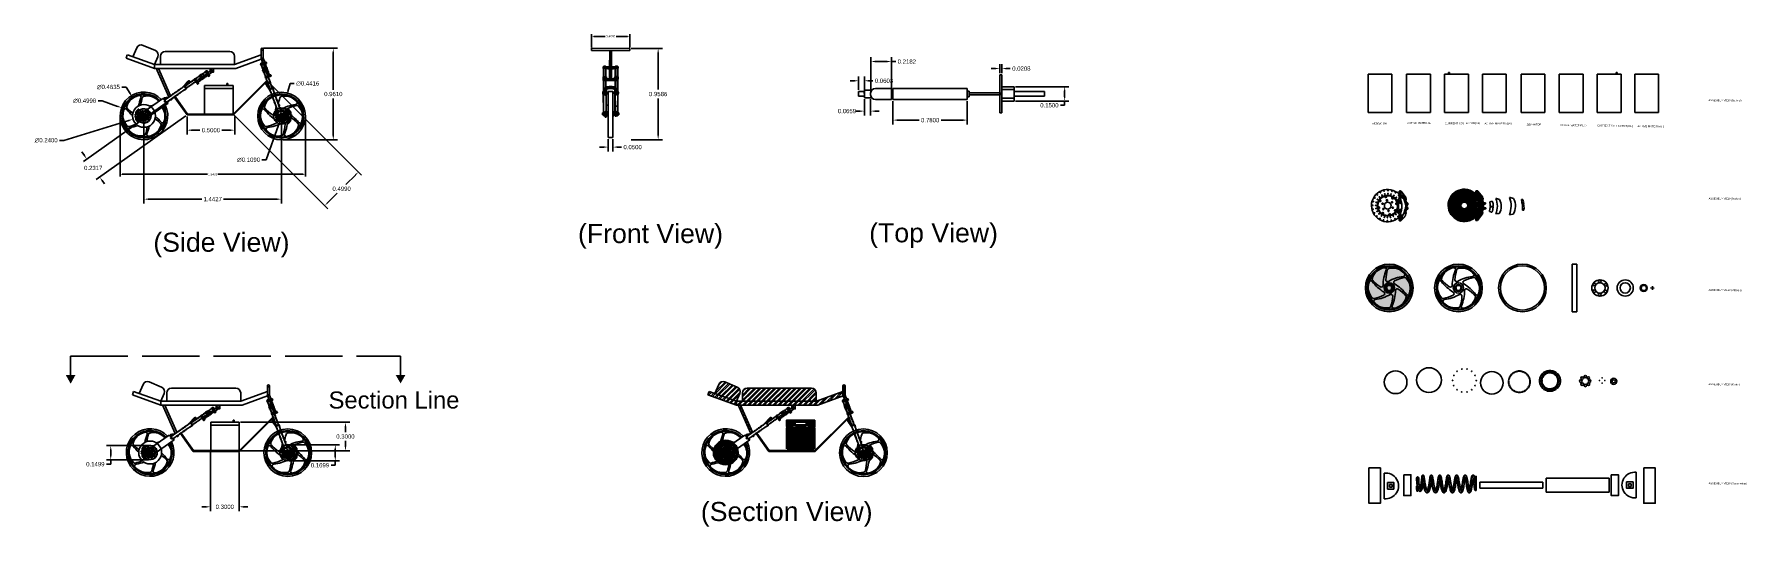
# Model space of a CAD drawing. Header units: metres. Extents: x 26.3 to 44.2, y 14.4 to 19.6.
import ezdxf

# ---------------------------------------------------------------- set-up
doc = ezdxf.new("R2010")
doc.units = ezdxf.units.M
doc.header["$MEASUREMENT"] = 0
doc.linetypes.add('ACAD_ISO02W100', pattern=[15, 12, -3])
doc.linetypes.add('CENTER2', pattern=[1.125, 0.75, -0.125, 0.125, -0.125])
for name, color, linetype in [('Battery', 41, 'Continuous'), ('Brakes', 11, 'Continuous'), ('break', 1, 'Continuous'), ('break system', 185, 'Continuous'), ('copper winding', 40, 'Continuous'), ('Frame(Aluminium)', 80, 'Continuous'), ('Frame(Steel)', 140, 'Continuous'), ('hatching', 51, 'Continuous'), ('Layer1', 221, 'Continuous'), ('leather', 239, 'Continuous'), ('Motor', 95, 'Continuous'), ('Nuts and Bolts', 30, 'Continuous'), ('projections', 80, 'Continuous'), ('Rims', 10, 'Continuous'), ('Seat', 43, 'Continuous'), ('section view...', 7, 'Continuous'), ('seprator', 254, 'Continuous'), ('Spokes', 50, 'Continuous'), ('Suspensions', 6, 'Continuous'), ('Tyres', 190, 'Continuous')]:
    doc.layers.add(name, color=color, linetype=linetype)
doc.layers.add('Dimensions', color=7, linetype='Continuous', plot=False)
doc.styles.add('Annotative', font='arial.ttf')
doc.styles.get("Standard").update_dxf_attribs({"font": 'arial.ttf'})
doc.dimstyles.new('Annotative', dxfattribs={"dimscale": 0, "dimtxt": 0.18, "dimasz": 0.18, "dimexe": 0.18, "dimexo": 0.0625, "dimgap": 0.09, "dimtad": 0, "dimtih": 1, "dimtoh": 1, "dimdec": 4, "dimzin": 0, "dimdsep": 46, "dimtxsty": 'Standard', "dimcen": 0.09, "dimadec": 0, "dimazin": 0, "dimtfac": 1, "dimtdec": 4, "dimtofl": 0, "dimtmove": 0, "dimatfit": 3, "dimfxl": 1, "dimtolj": 1, "dimtzin": 0, "dimarcsym": 0})
pattern_1 = [(45, (7.174995, 5.8707), (-0.026516504, 0.026516504), []), (45, (7.192673, 5.8707), (-0.026516504, 0.026516504), [])]
pattern_2 = [(48, (-3198.5559232, -1486.4558624), (-0.00117974241045, 0.0010622448376), [])]
pattern_3 = [(45, (7.522654, 5.57424), (-0.026516504, 0.026516504), []), (45, (7.54033, 5.57424), (-0.026516504, 0.026516504), [])]
pattern_4 = [(45, (40.31075, 17.6237901), (-0.001232222, 0.001232222), []), (45, (40.3115714, 17.6237901), (-0.001232222, 0.001232222), [])]

msp = doc.modelspace()

# ---------------------------------------------------------------- texts
at = {"layer": 'Frame(Steel)'}
for s, height, p in [('(Front View)', 0.2, (31.98833, 17.4043)), ('(Top View)', 0.2, (35.04278, 17.41189)), ('(Side View)', 0.2, (27.5342, 17.31298)), ('Section Line', 0.1785082, (29.37232, 15.66764)), ('(Section View)', 0.2, (33.2771, 14.48655))]:
    msp.add_text(s, height=height, dxfattribs=at).set_placement(p)
at = {"layer": 'projections', "color": 2, "style": 'Annotative'}
for s, rotation, p in [('ASSEMBLY VIEW (Battery)', 359.44605, (43.84704, 18.89365)), ('SEPRATOR', 1.506228, (40.31864, 18.64541)), ('ACTIVE MATERIAL', 0.325284, (40.68702, 18.65394)), ('CURRENT COLLECTOR(AL)', 0.615453, (41.08325, 18.64979)), ('ACTIVE MATERIAL(+)', 0.323447, (41.4975, 18.6484)), ('SEPRATOR', 1.506228, (41.93934, 18.63657)), ('ACTIVE MATERIAL(-)', 359.21849, (42.28888, 18.63225)), ('CURRENT COLLECTOR(CU)', 359.081725, (42.679, 18.62748)), ('ACTIVE MATERIAL(-)', 359.21849, (43.10212, 18.62107)), ('ASSEMBLY VIEW (Brakes)', 359.44605, (43.84704, 17.86138)), ('ASSEMBLY VIEW (Wheels)', 359.44605, (43.84704, 16.9018)), ('ASSEMBLY VIEW (Motor)', 359.44605, (43.84704, 15.91314)), ('ASSEMBLY VIEW (Suspension)', 359.44605, (43.84704, 14.8736))]:
    msp.add_text(s, height=0.02, rotation=rotation, dxfattribs=at).set_placement(p)

# ---------------------------------------------------------------- blocks, each defined once
blk = doc.blocks.new('*D69')
at = {"layer": 'Defpoints', "color": 0, "transparency": 16777216}
for p in [(32.131, 19.448), (32.531, 19.573), (32.531, 19.447)]:
    blk.add_point(p, dxfattribs=at)
at = {"layer": 'Dimensions', "color": 0, "lineweight": -2, "transparency": 16777216}
for p, q in [((32.131, 19.456), (32.131, 19.596)), ((32.531, 19.455), (32.531, 19.596)), ((32.154, 19.573), (32.273, 19.573)), ((32.509, 19.573), (32.389, 19.573))]:
    blk.add_line(p, q, dxfattribs=at)
at = {"layer": 'Dimensions', "color": 0, "transparency": 16777216}
for points in [[(32.154, 19.577), (32.154, 19.57), (32.131, 19.573)], [(32.509, 19.577), (32.509, 19.57), (32.531, 19.573)]]:
    blk.add_solid(points, dxfattribs=at)
at = {"layer": 'Dimensions', "color": 0, "transparency": 16777216, "insert": (32.331, 19.573), "char_height": 0.0225, "attachment_point": 5}
blk.add_mtext('\\A1;0.4000', dxfattribs=at)
blk = doc.blocks.new('*D72')
at = {"layer": 'Defpoints', "color": 0, "transparency": 16777216}
for p in [(27.186, 18.739), (29.129, 18.739), (29.129, 18.126)]:
    blk.add_point(p, dxfattribs=at)
at = {"layer": 'Dimensions', "color": 0, "lineweight": -2, "transparency": 16777216}
for p, q in [((27.186, 18.731), (27.186, 18.104)), ((29.129, 18.731), (29.129, 18.104)), ((27.208, 18.126), (28.103, 18.126)), ((29.106, 18.126), (28.212, 18.126))]:
    blk.add_line(p, q, dxfattribs=at)
at = {"layer": 'Dimensions', "color": 0, "transparency": 16777216}
for points in [[(27.208, 18.13), (27.208, 18.122), (27.186, 18.126)], [(29.106, 18.13), (29.106, 18.122), (29.129, 18.126)]]:
    blk.add_solid(points, dxfattribs=at)
at = {"layer": 'Dimensions', "color": 0, "transparency": 16777216, "insert": (28.157, 18.126), "char_height": 0.0225, "attachment_point": 5}
blk.add_mtext('\\A1;1.9431', dxfattribs=at)
blk = doc.blocks.new('*D75')
at = {"layer": 'Defpoints', "color": 0, "transparency": 16777216}
for p in [(27.436, 18.739), (28.878, 18.737), (28.878, 17.865)]:
    blk.add_point(p, dxfattribs=at)
at = {"layer": 'Dimensions', "color": 0, "lineweight": -2, "transparency": 16777216}
for p, q in [((27.436, 18.723), (27.436, 17.82)), ((28.878, 18.722), (28.878, 17.82)), ((27.481, 17.865), (28.043, 17.865)), ((28.833, 17.865), (28.271, 17.865))]:
    blk.add_line(p, q, dxfattribs=at)
at = {"layer": 'Dimensions', "color": 0, "transparency": 16777216}
for points in [[(27.481, 17.872), (27.481, 17.857), (27.436, 17.865)], [(28.833, 17.872), (28.833, 17.857), (28.878, 17.865)]]:
    blk.add_solid(points, dxfattribs=at)
at = {"layer": 'Dimensions', "color": 0, "transparency": 16777216, "insert": (28.157, 17.865), "char_height": 0.045, "attachment_point": 5}
blk.add_mtext('\\A1;1.4427', dxfattribs=at)
blk = doc.blocks.new('*D77')
at = {"layer": 'Defpoints', "color": 0, "transparency": 16777216}
for p in [(27.201, 18.824), (27.671, 18.653)]:
    blk.add_point(p, dxfattribs=at)
at = {"layer": 'Dimensions', "color": 0, "lineweight": -2, "transparency": 16777216}
for p, q in [((26.954, 18.897), (26.999, 18.897)), ((26.999, 18.897), (27.159, 18.839)), ((27.413, 18.739), (27.458, 18.739)), ((27.436, 18.716), (27.436, 18.761))]:
    blk.add_line(p, q, dxfattribs=at)
at = {"layer": 'Dimensions', "color": 0, "transparency": 16777216}
blk.add_solid([(27.161, 18.847), (27.156, 18.832), (27.201, 18.824)], dxfattribs=at)
at = {"layer": 'Dimensions', "color": 0, "transparency": 16777216, "insert": (26.814, 18.897), "char_height": 0.045, "attachment_point": 5}
blk.add_mtext('\\A1;∅0.4998', dxfattribs=at)
blk = doc.blocks.new('*D79')
at = {"layer": 'Defpoints', "color": 0, "transparency": 16777216}
for p in [(27.314, 18.936), (27.558, 18.542)]:
    blk.add_point(p, dxfattribs=at)
at = {"layer": 'Dimensions', "color": 0, "lineweight": -2, "transparency": 16777216}
for p, q in [((27.203, 19.041), (27.248, 19.041)), ((27.248, 19.041), (27.29, 18.974)), ((27.413, 18.739), (27.458, 18.739)), ((27.436, 18.716), (27.436, 18.761))]:
    blk.add_line(p, q, dxfattribs=at)
at = {"layer": 'Dimensions', "color": 0, "transparency": 16777216}
blk.add_solid([(27.296, 18.978), (27.283, 18.97), (27.314, 18.936)], dxfattribs=at)
at = {"layer": 'Dimensions', "color": 0, "transparency": 16777216, "insert": (27.063, 19.041), "char_height": 0.045, "attachment_point": 5}
blk.add_mtext('\\A1;∅0.4635', dxfattribs=at)
blk = doc.blocks.new('*D81')
at = {"layer": 'Defpoints', "color": 0, "transparency": 16777216}
for p in [(27.888, 18.748), (28.388, 18.748), (28.388, 18.589)]:
    blk.add_point(p, dxfattribs=at)
at = {"layer": 'Dimensions', "color": 0, "lineweight": -2, "transparency": 16777216}
for p, q in [((27.888, 18.733), (27.888, 18.544)), ((28.388, 18.733), (28.388, 18.544)), ((27.933, 18.589), (28.023, 18.589)), ((28.343, 18.589), (28.254, 18.589))]:
    blk.add_line(p, q, dxfattribs=at)
at = {"layer": 'Dimensions', "color": 0, "transparency": 16777216}
for points in [[(27.933, 18.596), (27.933, 18.581), (27.888, 18.589)], [(28.343, 18.596), (28.343, 18.581), (28.388, 18.589)]]:
    blk.add_solid(points, dxfattribs=at)
at = {"layer": 'Dimensions', "color": 0, "transparency": 16777216, "insert": (28.138, 18.589), "char_height": 0.045, "attachment_point": 5}
blk.add_mtext('\\A1;0.5000', dxfattribs=at)
blk = doc.blocks.new('*D83')
at = {"layer": 'Defpoints', "color": 0, "transparency": 16777216}
for p in [(28.676, 19.448), (28.879, 18.487), (29.422, 18.487)]:
    blk.add_point(p, dxfattribs=at)
at = {"layer": 'Dimensions', "color": 0, "lineweight": -2, "transparency": 16777216}
for p, q in [((28.691, 19.448), (29.467, 19.448)), ((29.422, 19.403), (29.422, 19.013)), ((29.422, 18.532), (29.422, 18.922)), ((28.895, 18.487), (29.467, 18.487))]:
    blk.add_line(p, q, dxfattribs=at)
at = {"layer": 'Dimensions', "color": 0, "transparency": 16777216}
for points in [[(29.414, 19.403), (29.429, 19.403), (29.422, 19.448)], [(29.414, 18.532), (29.429, 18.532), (29.422, 18.487)]]:
    blk.add_solid(points, dxfattribs=at)
at = {"layer": 'Dimensions', "color": 0, "transparency": 16777216, "insert": (29.422, 18.968), "char_height": 0.045, "attachment_point": 5}
blk.add_mtext('\\A1;0.9610', dxfattribs=at)
blk = doc.blocks.new('*D85')
at = {"layer": 'Defpoints', "color": 0, "transparency": 16777216}
for p in [(28.935, 18.951), (28.823, 18.524)]:
    blk.add_point(p, dxfattribs=at)
at = {"layer": 'Dimensions', "color": 0, "lineweight": -2, "transparency": 16777216}
for p, q in [((28.968, 19.078), (28.946, 18.994)), ((29.013, 19.078), (28.968, 19.078)), ((28.857, 18.737), (28.902, 18.737)), ((28.879, 18.715), (28.879, 18.76))]:
    blk.add_line(p, q, dxfattribs=at)
at = {"layer": 'Dimensions', "color": 0, "transparency": 16777216}
blk.add_solid([(28.939, 18.996), (28.953, 18.993), (28.935, 18.951)], dxfattribs=at)
at = {"layer": 'Dimensions', "color": 0, "transparency": 16777216, "insert": (29.153, 19.078), "char_height": 0.045, "attachment_point": 5}
blk.add_mtext('\\A1;∅0.4416', dxfattribs=at)
blk = doc.blocks.new('*D41')
at = {"layer": 'Defpoints', "color": 0, "transparency": 16777216}
for p in [(28.861, 18.686), (28.897, 18.789)]:
    blk.add_point(p, dxfattribs=at)
at = {"layer": 'Dimensions', "color": 0, "lineweight": -2, "transparency": 16777216}
for p, q in [((28.857, 18.737), (28.902, 18.737)), ((28.879, 18.715), (28.879, 18.76)), ((28.719, 18.277), (28.846, 18.643)), ((28.674, 18.277), (28.719, 18.277))]:
    blk.add_line(p, q, dxfattribs=at)
at = {"layer": 'Dimensions', "color": 0, "transparency": 16777216}
blk.add_solid([(28.839, 18.646), (28.853, 18.641), (28.861, 18.686)], dxfattribs=at)
at = {"layer": 'Dimensions', "color": 0, "transparency": 16777216, "insert": (28.533, 18.277), "char_height": 0.045, "attachment_point": 5}
blk.add_mtext('\\A1;∅0.1090', dxfattribs=at)
blk = doc.blocks.new('*D43')
at = {"layer": 'Defpoints', "color": 0, "transparency": 16777216}
for p in [(32.531, 19.447), (32.531, 18.489), (32.829, 18.489)]:
    blk.add_point(p, dxfattribs=at)
at = {"layer": 'Dimensions', "color": 0, "lineweight": -2, "transparency": 16777216}
for p, q in [((32.547, 19.447), (32.874, 19.447)), ((32.829, 19.402), (32.829, 19.014)), ((32.829, 18.534), (32.829, 18.923)), ((32.547, 18.489), (32.874, 18.489))]:
    blk.add_line(p, q, dxfattribs=at)
at = {"layer": 'Dimensions', "color": 0, "transparency": 16777216}
for points in [[(32.822, 19.402), (32.837, 19.402), (32.829, 19.447)], [(32.822, 18.534), (32.837, 18.534), (32.829, 18.489)]]:
    blk.add_solid(points, dxfattribs=at)
at = {"layer": 'Dimensions', "color": 0, "transparency": 16777216, "insert": (32.829, 18.968), "char_height": 0.045, "attachment_point": 5}
blk.add_mtext('\\A1;0.9586', dxfattribs=at)
blk = doc.blocks.new('*D45')
at = {"layer": 'Defpoints', "color": 0, "transparency": 16777216}
for p in [(34.992, 19.107), (34.932, 18.995), (34.992, 18.995)]:
    blk.add_point(p, dxfattribs=at)
at = {"layer": 'Dimensions', "color": 0, "lineweight": -2, "transparency": 16777216}
for p, q in [((34.887, 19.107), (34.842, 19.107)), ((34.932, 19.011), (34.932, 19.152)), ((34.992, 19.011), (34.992, 19.152)), ((35.037, 19.107), (35.082, 19.107))]:
    blk.add_line(p, q, dxfattribs=at)
at = {"layer": 'Dimensions', "color": 0, "transparency": 16777216}
for points in [[(34.887, 19.115), (34.887, 19.1), (34.932, 19.107)], [(35.037, 19.115), (35.037, 19.1), (34.992, 19.107)]]:
    blk.add_solid(points, dxfattribs=at)
at = {"layer": 'Dimensions', "color": 0, "transparency": 16777216, "insert": (35.198, 19.107), "char_height": 0.045, "attachment_point": 5}
blk.add_mtext('\\A1;0.0603', dxfattribs=at)
blk = doc.blocks.new('*D47')
at = {"layer": 'Defpoints', "color": 0, "transparency": 16777216}
for p in [(34.992, 18.93), (35.058, 18.93), (35.058, 18.789)]:
    blk.add_point(p, dxfattribs=at)
at = {"layer": 'Dimensions', "color": 0, "lineweight": -2, "transparency": 16777216}
for p, q in [((34.992, 18.914), (34.992, 18.744)), ((35.058, 18.914), (35.058, 18.744)), ((34.947, 18.789), (34.902, 18.789)), ((35.103, 18.789), (35.148, 18.789))]:
    blk.add_line(p, q, dxfattribs=at)
at = {"layer": 'Dimensions', "color": 0, "transparency": 16777216}
for points in [[(34.947, 18.796), (34.947, 18.781), (34.992, 18.789)], [(35.103, 18.796), (35.103, 18.781), (35.058, 18.789)]]:
    blk.add_solid(points, dxfattribs=at)
at = {"layer": 'Dimensions', "color": 0, "transparency": 16777216, "insert": (34.809, 18.789), "char_height": 0.045, "attachment_point": 5}
blk.add_mtext('\\A1;0.0659', dxfattribs=at)
blk = doc.blocks.new('*D49')
at = {"layer": 'Defpoints', "color": 0, "transparency": 16777216}
for p in [(35.277, 19.309), (35.059, 18.969), (35.277, 18.969)]:
    blk.add_point(p, dxfattribs=at)
at = {"layer": 'Dimensions', "color": 0, "lineweight": -2, "transparency": 16777216}
for p, q in [((35.059, 18.984), (35.059, 19.354)), ((35.104, 19.309), (35.232, 19.309)), ((35.277, 18.984), (35.277, 19.354)), ((35.277, 19.309), (35.322, 19.309))]:
    blk.add_line(p, q, dxfattribs=at)
at = {"layer": 'Dimensions', "color": 0, "transparency": 16777216}
for points in [[(35.104, 19.317), (35.104, 19.302), (35.059, 19.309)], [(35.232, 19.317), (35.232, 19.302), (35.277, 19.309)]]:
    blk.add_solid(points, dxfattribs=at)
at = {"layer": 'Dimensions', "color": 0, "transparency": 16777216, "insert": (35.438, 19.309), "char_height": 0.045, "attachment_point": 5}
blk.add_mtext('\\A1;0.2182', dxfattribs=at)
blk = doc.blocks.new('*D51')
at = {"layer": 'Defpoints', "color": 0, "transparency": 16777216}
for p in [(35.292, 18.91), (36.072, 18.91), (36.072, 18.694)]:
    blk.add_point(p, dxfattribs=at)
at = {"layer": 'Dimensions', "color": 0, "lineweight": -2, "transparency": 16777216}
for p, q in [((35.292, 18.894), (35.292, 18.649)), ((36.072, 18.894), (36.072, 18.649)), ((35.337, 18.694), (35.566, 18.694)), ((36.027, 18.694), (35.798, 18.694))]:
    blk.add_line(p, q, dxfattribs=at)
at = {"layer": 'Dimensions', "color": 0, "transparency": 16777216}
for points in [[(35.337, 18.702), (35.337, 18.687), (35.292, 18.694)], [(36.027, 18.702), (36.027, 18.687), (36.072, 18.694)]]:
    blk.add_solid(points, dxfattribs=at)
at = {"layer": 'Dimensions', "color": 0, "transparency": 16777216, "insert": (35.682, 18.694), "char_height": 0.045, "attachment_point": 5}
blk.add_mtext('\\A1;0.7800', dxfattribs=at)
blk = doc.blocks.new('*D53')
at = {"layer": 'Defpoints', "color": 0, "transparency": 16777216}
for p in [(32.305, 18.511), (32.355, 18.511), (32.355, 18.411)]:
    blk.add_point(p, dxfattribs=at)
at = {"layer": 'Dimensions', "color": 0, "lineweight": -2, "transparency": 16777216}
for p, q in [((32.26, 18.411), (32.215, 18.411)), ((32.305, 18.495), (32.305, 18.366)), ((32.355, 18.495), (32.355, 18.366)), ((32.4, 18.411), (32.445, 18.411))]:
    blk.add_line(p, q, dxfattribs=at)
at = {"layer": 'Dimensions', "color": 0, "transparency": 16777216}
for points in [[(32.26, 18.419), (32.26, 18.404), (32.305, 18.411)], [(32.4, 18.419), (32.4, 18.404), (32.355, 18.411)]]:
    blk.add_solid(points, dxfattribs=at)
at = {"layer": 'Dimensions', "color": 0, "transparency": 16777216, "insert": (32.561, 18.411), "char_height": 0.045, "attachment_point": 5}
blk.add_mtext('\\A1;0.0500', dxfattribs=at)
blk = doc.blocks.new('*D55')
at = {"layer": 'Defpoints', "color": 0, "transparency": 16777216}
for p in [(36.563, 19.045), (36.563, 18.895), (37.093, 18.895)]:
    blk.add_point(p, dxfattribs=at)
at = {"layer": 'Dimensions', "color": 0, "lineweight": -2, "transparency": 16777216}
for p, q in [((36.579, 19.045), (37.138, 19.045)), ((36.579, 18.895), (37.138, 18.895)), ((37.093, 19), (37.093, 18.94)), ((37.093, 18.895), (37.093, 18.85)), ((37.093, 18.85), (37.048, 18.85))]:
    blk.add_line(p, q, dxfattribs=at)
at = {"layer": 'Dimensions', "color": 0, "transparency": 16777216}
for points in [[(37.086, 19), (37.101, 19), (37.093, 19.045)], [(37.086, 18.94), (37.101, 18.94), (37.093, 18.895)]]:
    blk.add_solid(points, dxfattribs=at)
at = {"layer": 'Dimensions', "color": 0, "transparency": 16777216, "insert": (36.933, 18.85), "char_height": 0.045, "attachment_point": 5}
blk.add_mtext('\\A1;0.1500', dxfattribs=at)
blk = doc.blocks.new('*D57')
at = {"layer": 'Defpoints', "color": 0, "transparency": 16777216}
for p in [(36.433, 19.235), (36.412, 19.17), (36.433, 19.17)]:
    blk.add_point(p, dxfattribs=at)
at = {"layer": 'Dimensions', "color": 0, "lineweight": -2, "transparency": 16777216}
for p, q in [((36.367, 19.235), (36.322, 19.235)), ((36.412, 19.186), (36.412, 19.28)), ((36.433, 19.186), (36.433, 19.28)), ((36.478, 19.235), (36.523, 19.235))]:
    blk.add_line(p, q, dxfattribs=at)
at = {"layer": 'Dimensions', "color": 0, "transparency": 16777216}
for points in [[(36.367, 19.243), (36.367, 19.228), (36.412, 19.235)], [(36.478, 19.243), (36.478, 19.228), (36.433, 19.235)]]:
    blk.add_solid(points, dxfattribs=at)
at = {"layer": 'Dimensions', "color": 0, "transparency": 16777216, "insert": (36.639, 19.235), "char_height": 0.045, "attachment_point": 5}
blk.add_mtext('\\A1;0.0208', dxfattribs=at)
blk = doc.blocks.new('*D59')
at = {"layer": 'Defpoints', "color": 0, "transparency": 16777216}
for p in [(28.724, 19.111), (28.371, 18.758), (29.332, 17.797)]:
    blk.add_point(p, dxfattribs=at)
at = {"layer": 'Dimensions', "color": 0, "lineweight": -2, "transparency": 16777216}
for p, q in [((28.735, 19.1), (29.717, 18.118)), ((28.382, 18.747), (29.364, 17.765)), ((29.653, 18.118), (29.554, 18.019)), ((29.364, 17.829), (29.463, 17.928))]:
    blk.add_line(p, q, dxfattribs=at)
at = {"layer": 'Dimensions', "color": 0, "transparency": 16777216}
for points in [[(29.648, 18.124), (29.658, 18.113), (29.685, 18.15)], [(29.359, 17.834), (29.369, 17.824), (29.332, 17.797)]]:
    blk.add_solid(points, dxfattribs=at)
at = {"layer": 'Dimensions', "color": 0, "transparency": 16777216, "insert": (29.509, 17.974), "char_height": 0.045, "attachment_point": 5}
blk.add_mtext('\\A1;0.4990', dxfattribs=at)
blk = doc.blocks.new('*D61')
at = {"layer": 'Defpoints', "color": 0, "transparency": 16777216}
for p in [(27.754, 18.937), (27.888, 18.748), (26.971, 18.097)]:
    blk.add_point(p, dxfattribs=at)
at = {"layer": 'Dimensions', "color": 0, "lineweight": -2, "transparency": 16777216}
for p, q in [((27.742, 18.928), (26.8, 18.26)), ((27.876, 18.739), (26.934, 18.071)), ((26.811, 18.323), (26.785, 18.36)), ((26.997, 18.061), (27.023, 18.024))]:
    blk.add_line(p, q, dxfattribs=at)
at = {"layer": 'Dimensions', "color": 0, "transparency": 16777216}
for points in [[(26.817, 18.327), (26.804, 18.319), (26.837, 18.286)], [(27.003, 18.065), (26.991, 18.056), (26.971, 18.097)]]:
    blk.add_solid(points, dxfattribs=at)
at = {"layer": 'Dimensions', "color": 0, "transparency": 16777216, "insert": (26.904, 18.192), "char_height": 0.045, "attachment_point": 5}
blk.add_mtext('\\A1;0.2317', dxfattribs=at)
blk = doc.blocks.new('*D63')
at = {"layer": 'Defpoints', "color": 0, "transparency": 16777216}
for p in [(27.321, 18.704), (27.55, 18.774)]:
    blk.add_point(p, dxfattribs=at)
at = {"layer": 'Dimensions', "color": 0, "lineweight": -2, "transparency": 16777216}
for p, q in [((26.595, 18.482), (27.278, 18.69)), ((27.413, 18.739), (27.458, 18.739)), ((27.436, 18.716), (27.436, 18.761)), ((26.55, 18.482), (26.595, 18.482))]:
    blk.add_line(p, q, dxfattribs=at)
at = {"layer": 'Dimensions', "color": 0, "transparency": 16777216}
blk.add_solid([(27.276, 18.698), (27.28, 18.683), (27.321, 18.704)], dxfattribs=at)
at = {"layer": 'Dimensions', "color": 0, "transparency": 16777216, "insert": (26.41, 18.482), "char_height": 0.045, "attachment_point": 5}
blk.add_mtext('\\A1;∅0.2400', dxfattribs=at)
blk = doc.blocks.new('*U38')
at = {"layer": 'Motor', "color": 0, "linetype": 'CENTER2', "transparency": 16777216}
for p, q in [((-0.124, 0), (-0.001, 0)), ((0, 0.001), (0, 0.124)), ((0.001, 0), (0.124, 0)), ((0, -0.124), (0, -0.001))]:
    blk.add_line(p, q, dxfattribs=at)
at = {"layer": 'Motor', "color": 0, "linetype": 'Continuous', "transparency": 16777216}
blk.add_line((0, 0), (0, 0), dxfattribs=at)
blk.add_line((0, 0), (0, 0), dxfattribs=at)
blk = doc.blocks.new('*U39')
at = {"layer": 'copper winding'}
blk.add_lwpolyline([(-0.013, -0.009), (0.013, -0.007), (0.013, 0.007), (-0.013, 0.009), (-0.013, -0.009), (-0.013, -0.009)], dxfattribs=at)
blk = doc.blocks.new('*U40')
at = {"layer": 'Motor', "color": 0, "linetype": 'ByBlock', "lineweight": -2, "transparency": 16777216}
for p, rotation in [((1.183, 0.716), 349.9999999999983), ((1.187, 0.732), 339.9999999999984), ((1.195, 0.748), 329.9999999999984), ((1.204, 0.761), 319.9999999999985), ((1.216, 0.773), 309.9999999999985), ((1.23, 0.783), 299.9999999999985), ((1.245, 0.79), 289.9999999999986), ((1.261, 0.794), 279.9999999999987), ((1.278, 0.796), 269.9999999999988), ((1.295, 0.794), 259.9999999999989), ((1.311, 0.79), 249.999999999999), ((1.326, 0.783), 239.9999999999991), ((1.34, 0.773), 229.9999999999991), ((1.352, 0.761), 219.9999999999991), ((1.362, 0.748), 209.9999999999991), ((1.369, 0.732), 199.9999999999991), ((1.373, 0.716), 189.9999999999992), ((1.183, 0.683), 9.99999999999994), ((1.187, 0.666), 19.99999999999998), ((1.195, 0.651), 29.99999999999995), ((1.204, 0.637), 39.99999999999997), ((1.216, 0.625), 49.99999999999999), ((1.23, 0.616), 59.99999999999999), ((1.245, 0.609), 69.99999999999997), ((1.261, 0.604), 79.99999999999991), ((1.278, 0.603), 89.9999999999998), ((1.295, 0.604), 99.99999999999972), ((1.311, 0.609), 109.9999999999997), ((1.326, 0.616), 119.9999999999998), ((1.34, 0.625), 129.9999999999997), ((1.352, 0.637), 139.9999999999997), ((1.362, 0.651), 149.9999999999995), ((1.369, 0.666), 159.9999999999995), ((1.373, 0.683), 169.9999999999994), ((1.375, 0.699), 180)]:
    blk.add_blockref('*U39', p, dxfattribs=dict(at, rotation=rotation))
blk.add_blockref('*U39', (1.182, 0.699), dxfattribs=at)
blk = doc.blocks.new('*U14')
blk.add_circle((0, 0), 0.00182)
blk = doc.blocks.new('*U15')
at = {"layer": 'Motor', "color": 0, "linetype": 'ByBlock', "lineweight": -2, "transparency": 16777216}
blk.add_blockref('*U14', (1.278, 0.727), dxfattribs=at)
for p, rotation in [((1.25, 0.7), 89.99999999999997), ((1.278, 0.672), 180), ((1.306, 0.699), 270)]:
    blk.add_blockref('*U14', p, dxfattribs=dict(at, rotation=rotation))
blk = doc.blocks.new('*U16')
blk.add_circle((0, 0), 0.00251)
blk = doc.blocks.new('*U17')
at = {"layer": 'Motor', "color": 0, "linetype": 'ByBlock', "lineweight": -2, "transparency": 16777216}
for p, rotation in [((1.167, 0.753), 334.2857142857139), ((1.201, 0.796), 308.5714285714282), ((1.251, 0.82), 282.8571428571425), ((1.306, 0.82), 257.1428571428568), ((1.355, 0.796), 231.4285714285711), ((1.39, 0.753), 205.7142857142855), ((1.166, 0.646), 25.71428571428572), ((1.201, 0.603), 51.42857142857137), ((1.25, 0.579), 77.14285714285707), ((1.306, 0.579), 102.8571428571427), ((1.355, 0.602), 128.5714285714284), ((1.39, 0.646), 154.2857142857141), ((1.402, 0.699), 180)]:
    blk.add_blockref('*U16', p, dxfattribs=dict(at, rotation=rotation))
blk.add_blockref('*U16', (1.154, 0.7), dxfattribs=at)
blk = doc.blocks.new('*U18')
for p, q in [((-0.002, 0.008), (-0.002, -0.008)), ((0, 0.008), (0, 0.004)), ((0.002, 0.004), (0, 0.006)), ((0, -0.004), (0, 0.004)), ((0.002, 0.004), (0.002, -0.004)), ((0, -0.004), (0, -0.008)), ((0, -0.006), (0.002, -0.004))]:
    blk.add_line(p, q)
for centre, start, end in [((-0.001, 0.007), 28.691, 151.309), ((-0.001, -0.007), 208.691, 331.309)]:
    blk.add_arc(centre, 0.000962, start, end)
blk = doc.blocks.new('*U19')
at = {"layer": 'Motor', "color": 0, "linetype": 'ByBlock', "lineweight": -2, "transparency": 16777216}
for p, rotation in [((1.168, 0.719), 349.9999999999979), ((1.173, 0.737), 339.999999999998), ((1.182, 0.755), 329.9999999999981), ((1.193, 0.771), 319.9999999999982), ((1.206, 0.785), 309.9999999999982), ((1.222, 0.796), 299.9999999999982), ((1.24, 0.804), 289.9999999999982), ((1.259, 0.809), 279.9999999999984), ((1.278, 0.811), 269.9999999999984), ((1.297, 0.809), 259.9999999999984), ((1.316, 0.804), 249.9999999999985), ((1.334, 0.796), 239.9999999999986), ((1.35, 0.785), 229.9999999999986), ((1.363, 0.771), 219.9999999999986), ((1.374, 0.755), 209.9999999999986), ((1.383, 0.738), 199.9999999999987), ((1.388, 0.719), 189.9999999999987), ((1.168, 0.68), 9.999999999999867), ((1.174, 0.661), 19.99999999999988), ((1.182, 0.644), 29.99999999999976), ((1.193, 0.628), 39.99999999999969), ((1.207, 0.614), 49.99999999999957), ((1.223, 0.603), 59.99999999999949), ((1.24, 0.595), 69.99999999999939), ((1.259, 0.59), 79.99999999999932), ((1.278, 0.588), 89.99999999999925), ((1.298, 0.59), 99.99999999999925), ((1.316, 0.595), 109.9999999999992), ((1.334, 0.603), 119.9999999999991), ((1.35, 0.614), 129.999999999999), ((1.364, 0.628), 139.999999999999), ((1.375, 0.644), 149.999999999999), ((1.383, 0.661), 159.9999999999989), ((1.388, 0.68), 169.9999999999989), ((1.389, 0.7), 180)]:
    blk.add_blockref('*U18', p, dxfattribs=dict(at, rotation=rotation))
blk.add_blockref('*U18', (1.167, 0.699), dxfattribs=at)
blk = doc.blocks.new('*U20')
blk.add_lwpolyline([(-0.001, 0.003), (-0.003, 0.001), (0, -0.003), (0.003, -0.002)])
blk = doc.blocks.new('*U21')
at = {"layer": 'Motor', "color": 0, "linetype": 'ByBlock', "lineweight": -2, "transparency": 16777216}
for p, rotation in [((1.198, 0.721), 129.9999999999995), ((1.203, 0.734), 119.9999999999995), ((1.21, 0.747), 109.9999999999996), ((1.22, 0.758), 99.99999999999959), ((1.231, 0.767), 89.99999999999962), ((1.243, 0.774), 79.99999999999966), ((1.257, 0.779), 69.99999999999972), ((1.271, 0.782), 59.99999999999972), ((1.285, 0.782), 49.99999999999972), ((1.3, 0.779), 39.99999999999979), ((1.313, 0.774), 29.99999999999985), ((1.326, 0.767), 19.99999999999994), ((1.337, 0.758), 9.99999999999994), ((1.353, 0.734), 349.9999999999986), ((1.358, 0.721), 339.9999999999986), ((1.196, 0.707), 139.9999999999994), ((1.196, 0.692), 149.9999999999994), ((1.198, 0.678), 159.9999999999994), ((1.203, 0.665), 169.9999999999993), ((1.21, 0.652), 180), ((1.22, 0.641), 189.9999999999993), ((1.231, 0.632), 199.9999999999992), ((1.243, 0.625), 209.9999999999992), ((1.257, 0.62), 219.9999999999992), ((1.271, 0.617), 229.9999999999991), ((1.285, 0.617), 239.9999999999991), ((1.299, 0.62), 249.999999999999), ((1.313, 0.624), 259.999999999999), ((1.325, 0.632), 269.9999999999989), ((1.336, 0.641), 279.9999999999989), ((1.346, 0.652), 289.9999999999988), ((1.353, 0.664), 299.9999999999989), ((1.358, 0.678), 309.9999999999986), ((1.36, 0.706), 329.9999999999987), ((1.36, 0.692), 319.9999999999987)]:
    blk.add_blockref('*U20', p, dxfattribs=dict(at, rotation=rotation))
blk.add_blockref('*U20', (1.346, 0.747), dxfattribs=at)
blk = doc.blocks.new('*U22')
blk.add_circle((0, 0), 0.00228)
blk = doc.blocks.new('*U37')
at = {"layer": 'Motor', "color": 0, "linetype": 'ByBlock', "lineweight": -2, "transparency": 16777216}
for p, rotation in [((1.218, 0.743), 108), ((1.255, 0.77), 72), ((1.301, 0.77), 35.99999999999997), ((1.204, 0.699), 144), ((1.218, 0.656), 180), ((1.255, 0.629), 216), ((1.301, 0.629), 252), ((1.338, 0.656), 287.9999999999999), ((1.352, 0.699), 324)]:
    blk.add_blockref('*U22', p, dxfattribs=dict(at, rotation=rotation))
blk.add_blockref('*U22', (1.338, 0.743), dxfattribs=at)
blk = doc.blocks.new('*U27')
for centre, radius, start, end in [((0.354, -0.078), 0.455, 163.0771, 176.7223), ((-0.064, 0.049), 0.0182, 104.7931, 163.0771), ((-0.028, -0.088), 0.159, 39.0198, 104.7931), ((0.082, 0.001), 0.0182, 277.9231, 39.0198), ((-0.082, -0.053), 0.0182, 176.7223, 298.9468), ((0.147, -0.467), 0.455, 97.9231, 118.9468)]:
    blk.add_arc(centre, radius, start, end)
blk = doc.blocks.new('*U28')
at = {"layer": 'Rims', "color": 0, "linetype": 'ByBlock', "lineweight": -2, "transparency": 16777216}
for p, rotation in [((15.865, 6.943), 60.00000000000001), ((15.801, 6.805), 120), ((16.104, 6.833), 300.0000000000001), ((15.889, 6.681), 180), ((16.041, 6.695), 240)]:
    blk.add_blockref('*U27', p, dxfattribs=dict(at, rotation=rotation))
blk.add_blockref('*U27', (16.016, 6.957), dxfattribs=at)
blk = doc.blocks.new('*U23')
for centre, radius, start, end in [((0.354, -0.078), 0.455, 163.0771, 176.7223), ((-0.064, 0.049), 0.0182, 104.7931, 163.0771), ((-0.028, -0.088), 0.159, 39.0198, 104.7931), ((0.082, 0.001), 0.0182, 277.9231, 39.0198), ((-0.082, -0.053), 0.0182, 176.7223, 298.9468), ((0.147, -0.467), 0.455, 97.9231, 118.9468)]:
    blk.add_arc(centre, radius, start, end)
blk = doc.blocks.new('*U24')
at = {"layer": 'Rims', "color": 0, "linetype": 'ByBlock', "lineweight": -2, "transparency": 16777216}
for p, rotation in [((15.865, 6.943), 60.00000000000001), ((15.801, 6.805), 120), ((16.104, 6.833), 300.0000000000001), ((15.889, 6.681), 180), ((16.041, 6.695), 240)]:
    blk.add_blockref('*U23', p, dxfattribs=dict(at, rotation=rotation))
blk.add_blockref('*U23', (16.016, 6.957), dxfattribs=at)
blk = doc.blocks.new('*U25')
blk.add_circle((0.07, 0.055), 0.0146)
blk = doc.blocks.new('*U26')
at = {"color": 0, "linetype": 'ByBlock', "lineweight": -2, "transparency": 16777216}
for p, rotation in [((42.735, 16.98), 149.5044109549178), ((42.681, 16.98), 209.0088219098356), ((42.762, 16.933), 90), ((42.679, 16.887), 328.0176438196712), ((42.733, 16.884), 27.52205477458893), ((42.653, 16.934), 268.5132328647534)]:
    blk.add_blockref('*U25', p, dxfattribs=dict(at, rotation=rotation))
blk = doc.blocks.new('*U29')
at = {"layer": 'copper winding'}
blk.add_lwpolyline([(-0.013, -0.009), (0.013, -0.007), (0.013, 0.007), (-0.013, 0.009), (-0.013, -0.009), (-0.013, -0.009)], dxfattribs=at)
blk = doc.blocks.new('*U30')
at = {"layer": 'copper winding', "color": 0, "linetype": 'ByBlock', "lineweight": -2, "transparency": 16777216}
for p, rotation in [((1.183, 0.716), 349.9999999999983), ((1.187, 0.732), 339.9999999999984), ((1.195, 0.748), 329.9999999999984), ((1.204, 0.761), 319.9999999999985), ((1.216, 0.773), 309.9999999999985), ((1.23, 0.783), 299.9999999999985), ((1.245, 0.79), 289.9999999999986), ((1.261, 0.794), 279.9999999999987), ((1.278, 0.796), 269.9999999999988), ((1.295, 0.794), 259.9999999999989), ((1.311, 0.79), 249.999999999999), ((1.326, 0.783), 239.9999999999991), ((1.34, 0.773), 229.9999999999991), ((1.352, 0.761), 219.9999999999991), ((1.362, 0.748), 209.9999999999991), ((1.369, 0.732), 199.9999999999991), ((1.373, 0.716), 189.9999999999992), ((1.183, 0.683), 9.99999999999994), ((1.187, 0.666), 19.99999999999998), ((1.195, 0.651), 29.99999999999995), ((1.204, 0.637), 39.99999999999997), ((1.216, 0.625), 49.99999999999999), ((1.23, 0.616), 59.99999999999999), ((1.245, 0.609), 69.99999999999997), ((1.261, 0.604), 79.99999999999991), ((1.278, 0.603), 89.9999999999998), ((1.295, 0.604), 99.99999999999972), ((1.311, 0.609), 109.9999999999997), ((1.326, 0.616), 119.9999999999998), ((1.34, 0.625), 129.9999999999997), ((1.352, 0.637), 139.9999999999997), ((1.362, 0.651), 149.9999999999995), ((1.369, 0.666), 159.9999999999995), ((1.373, 0.683), 169.9999999999994), ((1.375, 0.699), 180)]:
    blk.add_blockref('*U29', p, dxfattribs=dict(at, rotation=rotation))
blk.add_blockref('*U29', (1.182, 0.699), dxfattribs=at)
blk = doc.blocks.new('*U31')
blk.add_circle((0, 0), 0.00182)
blk = doc.blocks.new('*U32')
at = {"color": 0, "linetype": 'ByBlock', "lineweight": -2, "transparency": 16777216}
blk.add_blockref('*U31', (1.278, 0.727), dxfattribs=at)
for p, rotation in [((1.25, 0.7), 89.99999999999997), ((1.278, 0.672), 180), ((1.306, 0.699), 270)]:
    blk.add_blockref('*U31', p, dxfattribs=dict(at, rotation=rotation))
blk = doc.blocks.new('*U34')
for p, q in [((-0.002, 0.008), (-0.002, -0.008)), ((0, 0.008), (0, 0.004)), ((0.002, 0.004), (0, 0.006)), ((0, -0.004), (0, 0.004)), ((0.002, 0.004), (0.002, -0.004)), ((0, -0.004), (0, -0.008)), ((0, -0.006), (0.002, -0.004))]:
    blk.add_line(p, q)
for centre, start, end in [((-0.001, 0.007), 28.691, 151.309), ((-0.001, -0.007), 208.691, 331.309)]:
    blk.add_arc(centre, 0.000962, start, end)
blk = doc.blocks.new('*U33')
at = {"color": 0, "linetype": 'ByBlock', "lineweight": -2, "transparency": 16777216}
for p, rotation in [((1.168, 0.719), 349.9999999999979), ((1.173, 0.737), 339.999999999998), ((1.182, 0.755), 329.9999999999981), ((1.193, 0.771), 319.9999999999982), ((1.206, 0.785), 309.9999999999982), ((1.222, 0.796), 299.9999999999982), ((1.24, 0.804), 289.9999999999982), ((1.259, 0.809), 279.9999999999984), ((1.278, 0.811), 269.9999999999984), ((1.297, 0.809), 259.9999999999984), ((1.316, 0.804), 249.9999999999985), ((1.334, 0.796), 239.9999999999986), ((1.35, 0.785), 229.9999999999986), ((1.363, 0.771), 219.9999999999986), ((1.374, 0.755), 209.9999999999986), ((1.383, 0.738), 199.9999999999987), ((1.388, 0.719), 189.9999999999987), ((1.168, 0.68), 9.999999999999867), ((1.174, 0.661), 19.99999999999988), ((1.182, 0.644), 29.99999999999976), ((1.193, 0.628), 39.99999999999969), ((1.207, 0.614), 49.99999999999957), ((1.223, 0.603), 59.99999999999949), ((1.24, 0.595), 69.99999999999939), ((1.259, 0.59), 79.99999999999932), ((1.278, 0.588), 89.99999999999925), ((1.298, 0.59), 99.99999999999925), ((1.316, 0.595), 109.9999999999992), ((1.334, 0.603), 119.9999999999991), ((1.35, 0.614), 129.999999999999), ((1.364, 0.628), 139.999999999999), ((1.375, 0.644), 149.999999999999), ((1.383, 0.661), 159.9999999999989), ((1.388, 0.68), 169.9999999999989), ((1.389, 0.7), 180)]:
    blk.add_blockref('*U34', p, dxfattribs=dict(at, rotation=rotation))
blk.add_blockref('*U34', (1.167, 0.699), dxfattribs=at)
blk = doc.blocks.new('*U35')
blk.add_circle((0, 0), 0.00251)
blk = doc.blocks.new('*U36')
at = {"color": 0, "linetype": 'ByBlock', "lineweight": -2, "transparency": 16777216}
for p, rotation in [((1.167, 0.753), 334.2857142857139), ((1.201, 0.796), 308.5714285714282), ((1.251, 0.82), 282.8571428571425), ((1.306, 0.82), 257.1428571428568), ((1.355, 0.796), 231.4285714285711), ((1.39, 0.753), 205.7142857142855), ((1.166, 0.646), 25.71428571428572), ((1.201, 0.603), 51.42857142857137), ((1.25, 0.579), 77.14285714285707), ((1.306, 0.579), 102.8571428571427), ((1.355, 0.602), 128.5714285714284), ((1.39, 0.646), 154.2857142857141), ((1.402, 0.699), 180)]:
    blk.add_blockref('*U35', p, dxfattribs=dict(at, rotation=rotation))
blk.add_blockref('*U35', (1.154, 0.7), dxfattribs=at)
blk = doc.blocks.new('*D65')
at = {"layer": 'Defpoints', "color": 0, "transparency": 16777216}
for p in [(28.434, 15.523), (28.434, 15.223), (29.549, 15.223)]:
    blk.add_point(p, dxfattribs=at)
at = {"layer": 'Dimensions', "color": 0, "lineweight": -2, "transparency": 16777216}
for p, q in [((28.449, 15.523), (29.594, 15.523)), ((29.549, 15.478), (29.549, 15.418)), ((29.549, 15.268), (29.549, 15.327)), ((28.449, 15.223), (29.594, 15.223))]:
    blk.add_line(p, q, dxfattribs=at)
at = {"layer": 'Dimensions', "color": 0, "transparency": 16777216}
for points in [[(29.542, 15.478), (29.557, 15.478), (29.549, 15.523)], [(29.542, 15.268), (29.557, 15.268), (29.549, 15.223)]]:
    blk.add_solid(points, dxfattribs=at)
at = {"layer": 'Dimensions', "color": 0, "transparency": 16777216, "insert": (29.549, 15.373), "char_height": 0.045, "attachment_point": 5}
blk.add_mtext('\\A1;0.3000', dxfattribs=at)
blk = doc.blocks.new('*D66')
at = {"layer": 'Defpoints', "color": 0, "transparency": 16777216}
for p in [(28.134, 15.223), (28.434, 15.223), (28.434, 14.636)]:
    blk.add_point(p, dxfattribs=at)
at = {"layer": 'Dimensions', "color": 0, "lineweight": -2, "transparency": 16777216}
for p, q in [((28.134, 15.207), (28.134, 14.591)), ((28.434, 15.207), (28.434, 14.591)), ((28.089, 14.636), (28.044, 14.636)), ((28.479, 14.636), (28.524, 14.636))]:
    blk.add_line(p, q, dxfattribs=at)
at = {"layer": 'Dimensions', "color": 0, "transparency": 16777216}
for points in [[(28.089, 14.643), (28.089, 14.628), (28.134, 14.636)], [(28.479, 14.643), (28.479, 14.628), (28.434, 14.636)]]:
    blk.add_solid(points, dxfattribs=at)
at = {"layer": 'Dimensions', "color": 0, "transparency": 16777216, "insert": (28.284, 14.636), "char_height": 0.045, "attachment_point": 5}
blk.add_mtext('\\A1;0.3000', dxfattribs=at)
blk = doc.blocks.new('*D67')
at = {"layer": 'Defpoints', "color": 0, "transparency": 16777216}
for p in [(27.499, 15.278), (27.087, 15.128), (27.499, 15.128)]:
    blk.add_point(p, dxfattribs=at)
at = {"layer": 'Dimensions', "color": 0, "lineweight": -2, "transparency": 16777216}
for p, q in [((27.483, 15.278), (27.042, 15.278)), ((27.483, 15.128), (27.042, 15.128)), ((27.087, 15.233), (27.087, 15.173)), ((27.087, 15.128), (27.087, 15.083)), ((27.087, 15.083), (27.042, 15.083))]:
    blk.add_line(p, q, dxfattribs=at)
at = {"layer": 'Dimensions', "color": 0, "transparency": 16777216}
for points in [[(27.08, 15.233), (27.095, 15.233), (27.087, 15.278)], [(27.08, 15.173), (27.095, 15.173), (27.087, 15.128)]]:
    blk.add_solid(points, dxfattribs=at)
at = {"layer": 'Dimensions', "color": 0, "transparency": 16777216, "insert": (26.926, 15.083), "char_height": 0.045, "attachment_point": 5}
blk.add_mtext('\\A1;0.1499', dxfattribs=at)
blk = doc.blocks.new('*D68')
at = {"layer": 'Defpoints', "color": 0, "transparency": 16777216}
for p in [(28.942, 15.286), (28.942, 15.117), (29.443, 15.117)]:
    blk.add_point(p, dxfattribs=at)
at = {"layer": 'Dimensions', "color": 0, "lineweight": -2, "transparency": 16777216}
for p, q in [((28.958, 15.286), (29.488, 15.286)), ((28.958, 15.117), (29.488, 15.117)), ((29.443, 15.241), (29.443, 15.162)), ((29.443, 15.117), (29.443, 15.072)), ((29.443, 15.072), (29.398, 15.072))]:
    blk.add_line(p, q, dxfattribs=at)
at = {"layer": 'Dimensions', "color": 0, "transparency": 16777216}
for points in [[(29.435, 15.241), (29.45, 15.241), (29.443, 15.286)], [(29.435, 15.162), (29.45, 15.162), (29.443, 15.117)]]:
    blk.add_solid(points, dxfattribs=at)
at = {"layer": 'Dimensions', "color": 0, "transparency": 16777216, "insert": (29.282, 15.072), "char_height": 0.045, "attachment_point": 5}
blk.add_mtext('\\A1;0.1699', dxfattribs=at)

# ---------------------------------------------------------------- dimensions: what is measured, and where the dimension line sits
at = {"layer": 'Dimensions'}
for base, p1, p2, picture, middle in [((32.53106, 19.57332), (32.13109, 19.44813), (32.53106, 19.44712), '*D69', (32.33107, 19.57332)), ((35.27709, 19.30939), (35.05889, 18.96852), (35.27709, 18.96852), '*D49', (35.43777, 19.30939)), ((36.43294, 19.2353), (36.41214, 19.16996), (36.43294, 19.16996), '*D57', (36.63889, 19.2353)), ((34.99209, 19.10735), (34.93183, 18.99496), (34.99209, 18.99496), '*D45', (35.198, 19.10735)), ((36.07209, 18.69436), (35.29209, 18.90996), (36.07209, 18.90996), '*D51', (35.68209, 18.69436)), ((29.1289, 18.12611), (27.18578, 18.73876), (29.1289, 18.73876), '*D72', (28.15734, 18.12611)), ((28.87834, 17.86468), (27.43568, 18.73865), (28.87834, 18.73723), '*D75', (28.15701, 17.86468)), ((28.38846, 18.58863), (27.88846, 18.74828), (28.38846, 18.74828), '*D81', (28.13846, 18.58863)), ((32.35517, 18.41146), (32.30517, 18.51061), (32.35517, 18.51061), '*D53', (32.561, 18.41146))]:
    dim = msp.add_linear_dim(base=base, p1=p1, p2=p2, dimstyle='Annotative', dxfattribs=at)
    dim.commit()
    dim.dimension.update_dxf_attribs({"geometry": picture, "text_midpoint": middle})
for base, p1, p2, picture, middle in [((29.42196, 18.48733), (28.67575, 19.4483), (28.879, 18.48733), '*D83', (29.42196, 18.96781)), ((32.82917, 18.488816), (32.531056, 19.44737), (32.531056, 18.488816), '*D43', (32.82917, 18.968093)), ((37.0934, 18.89496), (36.56294, 19.04496), (36.56294, 18.89496), '*D55', (36.93257, 18.84996)), ((29.54946, 15.22256), (28.43366, 15.52256), (28.43366, 15.22256), '*D65', (29.54946, 15.37256)), ((27.0874, 15.12796), (27.49856, 15.27789), (27.49856, 15.12796), '*D67', (26.92645, 15.08296)), ((29.44295, 15.11654), (28.94188, 15.28647), (28.94188, 15.11654), '*D68', (29.28199, 15.07154))]:
    dim = msp.add_linear_dim(base=base, p1=p1, p2=p2, angle=90, dimstyle='Annotative', dxfattribs=at)
    dim.commit()
    dim.dimension.update_dxf_attribs({"geometry": picture, "text_midpoint": middle})
for p1, p2, picture, middle in [((27.557812, 18.54183), (27.313555, 18.935689), '*D79', (27.062627, 19.041101)), ((28.82317, 18.52359), (28.93483, 18.95086), '*D85', (29.15349, 19.07825)), ((27.67056, 18.65343), (27.2008, 18.82409), '*D77', (26.81365, 18.89737)), ((27.55046, 18.77367), (27.32091, 18.70363), '*D63', (26.40955, 18.4821)), ((28.89694, 18.78872), (28.86107, 18.68574), '*D41', (28.53322, 18.27655))]:
    dim = msp.add_diameter_dim_2p(p1=p1, p2=p2, dimstyle='Annotative', dxfattribs=at)
    dim.commit()
    dim.dimension.update_dxf_attribs({"geometry": picture, "text_midpoint": middle, "dimtype": 163})
for p1, p2, distance, picture, middle in [((28.72385, 19.11115), (28.37098, 18.75828), 1.35924, '*D59', (29.50854, 17.97359)), ((27.7544, 18.93725), (27.88846, 18.74828), -1.12523, '*D61', (26.90367, 18.19173))]:
    dim = msp.add_aligned_dim(p1=p1, p2=p2, distance=distance, dimstyle='Annotative', dxfattribs=at)
    dim.commit()
    dim.dimension.update_dxf_attribs({"geometry": picture, "text_midpoint": middle})
dim = msp.add_linear_dim(base=(35.058, 18.78863), p1=(34.99209, 18.92996), p2=(35.058, 18.92996), dimstyle='Annotative', override={"dimtmove": 2}, dxfattribs=at)
dim.commit()
dim.dimension.update_dxf_attribs({"geometry": '*D47', "text_midpoint": (34.80899, 18.78863), "dimtype": 160})
dim = msp.add_linear_dim(base=(28.43366, 14.63588), p1=(28.13366, 15.22256), p2=(28.43366, 15.22256), dimstyle='Annotative', dxfattribs=at)
dim.commit()
dim.dimension.update_dxf_attribs({"geometry": '*D66', "text_midpoint": (28.28366, 14.63588), "dimtype": 160})

# ---------------------------------------------------------------- hatches: boundary and pattern name
at = {"layer": 'Battery', "true_color": 0xf4ee51}
h = msp.add_hatch(dxfattribs=at)
h.set_pattern_fill('ANSI31', color=41, scale=0.0005, angle=3)
h.set_pattern_definition(pattern_2)
h.paths.add_polyline_path([(34.47386, 15.46576, -1), (34.47386, 15.47576), (34.47386, 15.54463), (34.17386, 15.54463), (34.17386, 15.47576, -1), (34.17386, 15.46576), (34.17386, 15.24463), (34.47386, 15.24463)])
h.paths.add_polyline_path([(34.18386, 15.46576, 1), (34.18386, 15.47576), (34.18386, 15.50944, -1), (34.20869, 15.50737, 0.39273666), (34.22694, 15.51567, -1), (34.22694, 15.49987), (34.24698, 15.49987, 0.78518175), (34.25388, 15.52444, -0.70048654), (34.25832, 15.53665), (34.3894, 15.53665, -0.70048654), (34.39383, 15.52444, 0.78518175), (34.40073, 15.49987), (34.42078, 15.49987, -1), (34.42078, 15.51567, 0.39273666), (34.43902, 15.50737, -1), (34.46386, 15.50944), (34.46386, 15.47576, 1), (34.46386, 15.46576), (34.46386, 15.25035), (34.46386, 15.24973), (34.18386, 15.24973), (34.18386, 15.25035)], flags=16)
h.paths.add_polyline_path([(34.32226, 15.47749, -1.0808215), (34.32515, 15.47749, 0.39690886), (34.32658, 15.47645), (34.40503, 15.48479, -0.18883971), (34.40523, 15.48487), (34.24249, 15.48487, -0.18883604), (34.24269, 15.48479), (34.32119, 15.47645, 0.46904109)], flags=0)
h.paths.add_polyline_path([(34.30245, 15.45054), (34.30245, 15.46576), (34.35547, 15.46576), (34.35547, 15.47113), (34.32117, 15.47113), (34.32117, 15.47623), (34.24261, 15.48455, 0.35547523), (34.24233, 15.48432, -0.29250297), (34.23991, 15.48184), (34.2397, 15.48179, -0.89313127), (34.23887, 15.48179), (34.20147, 15.48179), (34.20141, 15.48179), (34.20141, 15.48232), (34.20141, 15.49987), (34.21256, 15.49987), (34.22694, 15.49987), (34.24698, 15.49987, 0.78518175), (34.25388, 15.52444, -0.70048654), (34.25832, 15.53665), (34.3894, 15.53665, -0.70048654), (34.39383, 15.52444, 0.78518175), (34.40073, 15.49987), (34.42078, 15.49987), (34.43516, 15.49987), (34.4463, 15.49987), (34.4463, 15.48987), (34.20141, 15.48987), (34.20141, 15.48232), (34.20141, 15.48179), (34.20147, 15.48179), (34.23887, 15.48179, 0.89313127), (34.2397, 15.48179), (34.23991, 15.48184, 0.29250297), (34.24233, 15.48432, -0.35547523), (34.24261, 15.48455), (34.32117, 15.47623), (34.32127, 15.47623, 0.36982041), (34.3226, 15.47746, -1.01304435), (34.32482, 15.47749, 0.32481907), (34.32593, 15.47623), (34.36057, 15.47623), (34.36057, 15.46576), (34.34527, 15.46576), (34.34527, 15.45054), (34.45747, 15.45054), (34.45747, 15.25035), (34.19025, 15.25035), (34.19025, 15.45054)], flags=0)
h.paths.add_polyline_path([(34.25049, 15.49487), (34.25071, 15.49487, 0.43973859), (34.26538, 15.5111, -0.33931846), (34.27245, 15.52587), (34.37526, 15.52587, -0.33931846), (34.38234, 15.5111, 0.43973859), (34.39701, 15.49487), (34.25071, 15.49487, -0.00369255)], flags=0)
h.paths.add_polyline_path([(34.25411, 15.52431, -0.02875642), (34.25575, 15.5238, 0.01266928), (34.25558, 15.5233, 0.03390159)], flags=0)
h.paths.add_polyline_path([(34.3894, 15.53665), (34.25832, 15.53665, 0.70048654), (34.25388, 15.52444, -0.78518175), (34.24698, 15.49987), (34.22694, 15.49987), (34.21256, 15.49987), (34.20141, 15.49987), (34.20141, 15.49487), (34.25071, 15.49487, 0.43973859), (34.26538, 15.5111, -0.33931846), (34.27245, 15.52587), (34.37526, 15.52587, -0.33931846), (34.38234, 15.5111, 0.44415233), (34.39723, 15.49487), (34.4463, 15.49487), (34.4463, 15.49987), (34.43516, 15.49987), (34.42078, 15.49987), (34.40073, 15.49987, -0.78518175), (34.39383, 15.52444, 0.70048654)], flags=0)
h.paths.add_polyline_path([(34.3894, 15.53665), (34.25832, 15.53665, 0.70048654), (34.25388, 15.52444, -0.78518175), (34.24698, 15.49987), (34.22694, 15.49987), (34.21256, 15.49987), (34.20141, 15.49987), (34.20141, 15.49487), (34.25049, 15.49487), (34.25071, 15.49487, 0.43973859), (34.26538, 15.5111, -0.33931846), (34.27245, 15.52587), (34.37526, 15.52587, -0.33931846), (34.38234, 15.5111, 0.44415233), (34.39723, 15.49487), (34.4463, 15.49487), (34.4463, 15.49987), (34.43516, 15.49987), (34.42078, 15.49987), (34.40073, 15.49987, -0.78518175), (34.39383, 15.52444, 0.70048654)], flags=0)
h.paths.add_polyline_path([(34.3894, 15.53665), (34.25832, 15.53665, 0.70048654), (34.25388, 15.52444, -0.00508421), (34.25411, 15.52431, -0.02875642), (34.25575, 15.5238, 0.01266928), (34.25558, 15.5233, -0.7240224), (34.24698, 15.49987), (34.22694, 15.49987), (34.21256, 15.49987), (34.20141, 15.49987), (34.20141, 15.49487), (34.25049, 15.49487), (34.25071, 15.49487, 0.43973859), (34.26538, 15.5111, -0.33931846), (34.27245, 15.52587), (34.37526, 15.52587, -0.33931846), (34.38234, 15.5111, 0.44415233), (34.39723, 15.49487), (34.4463, 15.49487), (34.4463, 15.49987), (34.43516, 15.49987), (34.42078, 15.49987), (34.40073, 15.49987, -0.78518175), (34.39383, 15.52444, 0.70048654)], flags=0)
at = {"layer": 'Battery', "true_color": 0xf26722}
h = msp.add_hatch(dxfattribs=at)
h.set_pattern_fill('ANSI34', color=30, scale=0.0005, angle=3)
h.set_pattern_definition([(48, (-3198.555923, -1486.455862), (-0.007078454463, 0.006373469026), []), (48, (-3198.553681, -1486.455745), (-0.007078454463, 0.006373469026), []), (48, (-3198.551439, -1486.455627), (-0.007078454463, 0.006373469026), []), (48, (-3198.549197, -1486.45551), (-0.007078454463, 0.006373469026), [])])
h.paths.add_polyline_path([(34.18386, 15.50944), (34.18386, 15.47576), (34.23871, 15.47576, -0.41421356), (34.23935, 15.47511), (34.23935, 15.47444, 0.19362441), (34.2394, 15.47432), (34.23965, 15.47432, 0.19362441), (34.2397, 15.47444), (34.2397, 15.47644), (34.2397, 15.4799), (34.2397, 15.48179, -0.89313127), (34.23887, 15.48179), (34.20147, 15.48179), (34.20141, 15.48179), (34.20141, 15.48232), (34.20141, 15.49987), (34.21256, 15.49987), (34.22694, 15.49987, -0.41376855), (34.21903, 15.50776, -0.18143966), (34.20869, 15.50737, 1)])
h.paths.add_polyline_path([(34.22694, 15.51567, -0.19724194), (34.21903, 15.50776, 0.41376855), (34.22694, 15.49987, 1)], flags=17)
h.paths.add_polyline_path([(34.46386, 15.50944, 1), (34.43902, 15.50737, -0.18143966), (34.42868, 15.50776, -0.41376855), (34.42078, 15.49987), (34.43516, 15.49987), (34.4463, 15.49987), (34.4463, 15.48987), (34.20141, 15.48987), (34.20141, 15.48232), (34.20141, 15.48179), (34.20147, 15.48179), (34.23887, 15.48179, 0.89313127), (34.2397, 15.48179), (34.23991, 15.48184, 0.29250297), (34.24233, 15.48432, -0.35547523), (34.24261, 15.48455), (34.32117, 15.47623), (34.32127, 15.47623, 0.36982041), (34.3226, 15.47746, -1.01304435), (34.32482, 15.47749, 0.32481907), (34.32593, 15.47623), (34.32655, 15.47623), (34.40504, 15.48454, -0.41605236), (34.40538, 15.48432, 0.29250297), (34.40781, 15.48184), (34.40802, 15.48179), (34.40802, 15.4799), (34.40802, 15.47644), (34.40802, 15.47444, 0.19362441), (34.40807, 15.47432), (34.40831, 15.47432, 0.19362441), (34.40836, 15.47444), (34.40836, 15.47511, -0.41421356), (34.40901, 15.47576), (34.46386, 15.47576)])
h.paths.add_polyline_path([(34.42868, 15.50776, -0.19724194), (34.42078, 15.51567, 2.41162182)], flags=17)
at = {"layer": 'Battery'}
h = msp.add_hatch(dxfattribs=at)
h.set_pattern_fill('ANSI31', color=252, scale=0.0005, angle=3)
h.set_pattern_definition(pattern_2)
h.paths.add_polyline_path([(34.30245, 15.46576), (34.18386, 15.46576), (34.18386, 15.45054), (34.30245, 15.45054)])
h.paths.add_polyline_path([(34.46386, 15.46576), (34.34527, 15.46576), (34.34527, 15.45054), (34.46386, 15.45054)])
h.paths.add_polyline_path([(34.23615, 15.45054), (34.23105, 15.45054), (34.23105, 15.26035), (34.23615, 15.26035)])
h.paths.add_polyline_path([(34.24125, 15.45054), (34.23615, 15.45054), (34.23615, 15.26035), (34.24125, 15.26035)])
h.paths.add_polyline_path([(34.24635, 15.45054), (34.24125, 15.45054), (34.24125, 15.26035), (34.24635, 15.26035)])
h.paths.add_polyline_path([(34.25655, 15.45054), (34.25145, 15.45054), (34.25145, 15.26035), (34.25655, 15.26035)])
h.paths.add_polyline_path([(34.26165, 15.45054), (34.25655, 15.45054), (34.25655, 15.26035), (34.26165, 15.26035)])
h.paths.add_polyline_path([(34.26675, 15.45054), (34.26165, 15.45054), (34.26165, 15.26035), (34.26675, 15.26035)])
h.paths.add_polyline_path([(34.27185, 15.45054), (34.26675, 15.45054), (34.26675, 15.26035), (34.27185, 15.26035)])
h.paths.add_polyline_path([(34.25145, 15.45054), (34.24635, 15.45054), (34.24635, 15.26035), (34.25145, 15.26035)])
h.paths.add_polyline_path([(34.27695, 15.45054), (34.27185, 15.45054), (34.27185, 15.26035), (34.27695, 15.26035)])
h.paths.add_polyline_path([(34.28715, 15.45054), (34.28205, 15.45054), (34.28205, 15.26035), (34.28715, 15.26035)])
h.paths.add_polyline_path([(34.29735, 15.45054), (34.29225, 15.45054), (34.29225, 15.26035), (34.29735, 15.26035)])
h.paths.add_polyline_path([(34.29225, 15.45054), (34.28715, 15.45054), (34.28715, 15.26035), (34.29225, 15.26035)])
h.paths.add_polyline_path([(34.28205, 15.45054), (34.27695, 15.45054), (34.27695, 15.26035), (34.28205, 15.26035)])
h.paths.add_polyline_path([(34.23105, 15.45054), (34.22595, 15.45054), (34.22595, 15.26035), (34.23105, 15.26035)])
h.paths.add_polyline_path([(34.22595, 15.45054), (34.22085, 15.45054), (34.22085, 15.26035), (34.22595, 15.26035)])
h.paths.add_polyline_path([(34.22085, 15.45054), (34.21575, 15.45054), (34.21575, 15.26035), (34.22085, 15.26035)])
h.paths.add_polyline_path([(34.21575, 15.45054), (34.21065, 15.45054), (34.21065, 15.26035), (34.21575, 15.26035)])
h.paths.add_polyline_path([(34.21065, 15.45054), (34.20555, 15.45054), (34.20555, 15.26035), (34.21065, 15.26035)])
h.paths.add_polyline_path([(34.20555, 15.45054), (34.20045, 15.45054), (34.20045, 15.26035), (34.20555, 15.26035)])
h.paths.add_polyline_path([(34.20045, 15.45054), (34.19535, 15.45054), (34.19535, 15.26035), (34.20045, 15.26035)])
h.paths.add_polyline_path([(34.19535, 15.45054), (34.19025, 15.45054), (34.19025, 15.26035), (34.19535, 15.26035)])
h.paths.add_polyline_path([(34.19025, 15.45054), (34.18386, 15.45054), (34.18386, 15.26035), (34.19025, 15.26035)])
h.paths.add_polyline_path([(34.29735, 15.26035), (34.29225, 15.26035), (34.29225, 15.25035), (34.29735, 15.25035)])
h.paths.add_polyline_path([(34.29225, 15.26035), (34.28715, 15.26035), (34.28715, 15.25035), (34.29225, 15.25035)])
h.paths.add_polyline_path([(34.28715, 15.26035), (34.28205, 15.26035), (34.28205, 15.25035), (34.28715, 15.25035)])
h.paths.add_polyline_path([(34.28205, 15.26035), (34.27695, 15.26035), (34.27695, 15.25035), (34.28205, 15.25035)])
h.paths.add_polyline_path([(34.27695, 15.26035), (34.27185, 15.26035), (34.27185, 15.25035), (34.27695, 15.25035)])
h.paths.add_polyline_path([(34.27185, 15.26035), (34.26675, 15.26035), (34.26675, 15.25035), (34.27185, 15.25035)])
h.paths.add_polyline_path([(34.26675, 15.26035), (34.26165, 15.26035), (34.26165, 15.25035), (34.26675, 15.25035)])
h.paths.add_polyline_path([(34.26165, 15.26035), (34.25655, 15.26035), (34.25655, 15.25035), (34.26165, 15.25035)])
h.paths.add_polyline_path([(34.25655, 15.26035), (34.25145, 15.26035), (34.25145, 15.25035), (34.25655, 15.25035)])
h.paths.add_polyline_path([(34.24635, 15.26035), (34.24125, 15.26035), (34.24125, 15.25035), (34.24635, 15.25035)])
h.paths.add_polyline_path([(34.25145, 15.26035), (34.24635, 15.26035), (34.24635, 15.25035), (34.25145, 15.25035)])
h.paths.add_polyline_path([(34.23615, 15.26035), (34.23105, 15.26035), (34.23105, 15.25035), (34.23615, 15.25035)])
h.paths.add_polyline_path([(34.24125, 15.26035), (34.23615, 15.26035), (34.23615, 15.25035), (34.24125, 15.25035)])
h.paths.add_polyline_path([(34.23105, 15.26035), (34.22595, 15.26035), (34.22595, 15.25035), (34.23105, 15.25035)])
h.paths.add_polyline_path([(34.22595, 15.26035), (34.22085, 15.26035), (34.22085, 15.25035), (34.22595, 15.25035)])
h.paths.add_polyline_path([(34.22085, 15.26035), (34.21575, 15.26035), (34.21575, 15.25035), (34.22085, 15.25035)])
h.paths.add_polyline_path([(34.21575, 15.26035), (34.21065, 15.26035), (34.21065, 15.25035), (34.21575, 15.25035)])
h.paths.add_polyline_path([(34.21065, 15.26035), (34.20555, 15.26035), (34.20555, 15.25035), (34.21065, 15.25035)])
h.paths.add_polyline_path([(34.20045, 15.26035), (34.19535, 15.26035), (34.19535, 15.25035), (34.20045, 15.25035)])
h.paths.add_polyline_path([(34.20555, 15.26035), (34.20045, 15.26035), (34.20045, 15.25035), (34.20555, 15.25035)])
h.paths.add_polyline_path([(34.19535, 15.26035), (34.19025, 15.26035), (34.19025, 15.25035), (34.19535, 15.25035)])
h.paths.add_polyline_path([(34.19025, 15.26035), (34.18386, 15.26035), (34.18386, 15.25035), (34.19025, 15.25035)])
h.paths.add_polyline_path([(34.30245, 15.45054), (34.29735, 15.45054), (34.29735, 15.26035), (34.30245, 15.26035)])
h.paths.add_polyline_path([(34.30245, 15.26035), (34.29735, 15.26035), (34.29735, 15.25035), (34.30245, 15.25035)])
h.paths.add_polyline_path([(34.30755, 15.45054), (34.30245, 15.45054), (34.30245, 15.26035), (34.30245, 15.25035), (34.30755, 15.25035)])
h.paths.add_polyline_path([(34.34527, 15.45054), (34.34017, 15.45054), (34.34017, 15.25035), (34.34527, 15.25035)])
h.paths.add_polyline_path([(34.35037, 15.45054), (34.34527, 15.45054), (34.34527, 15.26035), (34.35037, 15.26035)])
h.paths.add_polyline_path([(34.35547, 15.45054), (34.35037, 15.45054), (34.35037, 15.26035), (34.35547, 15.26035)])
h.paths.add_polyline_path([(34.35037, 15.26035), (34.34527, 15.26035), (34.34527, 15.25035), (34.35037, 15.25035)])
h.paths.add_polyline_path([(34.35547, 15.26035), (34.35037, 15.26035), (34.35037, 15.25035), (34.35547, 15.25035)])
h.paths.add_polyline_path([(34.36057, 15.26035), (34.35547, 15.26035), (34.35547, 15.25035), (34.36057, 15.25035)])
h.paths.add_polyline_path([(34.36567, 15.26035), (34.36057, 15.26035), (34.36057, 15.25035), (34.36567, 15.25035)])
h.paths.add_polyline_path([(34.37077, 15.26035), (34.36567, 15.26035), (34.36567, 15.25035), (34.37077, 15.25035)])
h.paths.add_polyline_path([(34.37587, 15.26035), (34.37077, 15.26035), (34.37077, 15.25035), (34.37587, 15.25035)])
h.paths.add_polyline_path([(34.38097, 15.26035), (34.37587, 15.26035), (34.37587, 15.25035), (34.38097, 15.25035)])
h.paths.add_polyline_path([(34.39117, 15.26035), (34.38607, 15.26035), (34.38607, 15.25035), (34.39117, 15.25035)])
h.paths.add_polyline_path([(34.38607, 15.26035), (34.38097, 15.26035), (34.38097, 15.25035), (34.38607, 15.25035)])
h.paths.add_polyline_path([(34.39627, 15.26035), (34.39117, 15.26035), (34.39117, 15.25035), (34.39627, 15.25035)])
h.paths.add_polyline_path([(34.39627, 15.45054), (34.39117, 15.45054), (34.39117, 15.26035), (34.39627, 15.26035)])
h.paths.add_polyline_path([(34.39117, 15.45054), (34.38607, 15.45054), (34.38607, 15.26035), (34.39117, 15.26035)])
h.paths.add_polyline_path([(34.38607, 15.45054), (34.38097, 15.45054), (34.38097, 15.26035), (34.38607, 15.26035)])
h.paths.add_polyline_path([(34.37587, 15.45054), (34.37077, 15.45054), (34.37077, 15.26035), (34.37587, 15.26035)])
h.paths.add_polyline_path([(34.37077, 15.45054), (34.36567, 15.45054), (34.36567, 15.26035), (34.37077, 15.26035)])
h.paths.add_polyline_path([(34.36567, 15.45054), (34.36057, 15.45054), (34.36057, 15.26035), (34.36567, 15.26035)])
h.paths.add_polyline_path([(34.36057, 15.45054), (34.35547, 15.45054), (34.35547, 15.26035), (34.36057, 15.26035)])
h.paths.add_polyline_path([(34.38097, 15.45054), (34.37587, 15.45054), (34.37587, 15.26035), (34.38097, 15.26035)])
h.paths.add_polyline_path([(34.40137, 15.45054), (34.39627, 15.45054), (34.39627, 15.26035), (34.40137, 15.26035)])
h.paths.add_polyline_path([(34.40647, 15.45054), (34.40137, 15.45054), (34.40137, 15.26035), (34.40647, 15.26035)])
h.paths.add_polyline_path([(34.41157, 15.45054), (34.40647, 15.45054), (34.40647, 15.26035), (34.41157, 15.26035)])
h.paths.add_polyline_path([(34.41667, 15.45054), (34.41157, 15.45054), (34.41157, 15.26035), (34.41667, 15.26035)])
h.paths.add_polyline_path([(34.42177, 15.45054), (34.41667, 15.45054), (34.41667, 15.26035), (34.42177, 15.26035)])
h.paths.add_polyline_path([(34.42687, 15.45054), (34.42177, 15.45054), (34.42177, 15.26035), (34.42687, 15.26035)])
h.paths.add_polyline_path([(34.43197, 15.45054), (34.42687, 15.45054), (34.42687, 15.26035), (34.43197, 15.26035)])
h.paths.add_polyline_path([(34.44217, 15.45054), (34.43707, 15.45054), (34.43707, 15.26035), (34.44217, 15.26035)])
h.paths.add_polyline_path([(34.43707, 15.45054), (34.43197, 15.45054), (34.43197, 15.26035), (34.43707, 15.26035)])
h.paths.add_polyline_path([(34.44727, 15.45054), (34.44217, 15.45054), (34.44217, 15.26035), (34.44727, 15.26035)])
h.paths.add_polyline_path([(34.45237, 15.45054), (34.44727, 15.45054), (34.44727, 15.26035), (34.45237, 15.26035)])
h.paths.add_polyline_path([(34.45747, 15.45054), (34.45237, 15.45054), (34.45237, 15.26035), (34.45747, 15.26035)])
h.paths.add_polyline_path([(34.46386, 15.45054), (34.45747, 15.45054), (34.45747, 15.26035), (34.46386, 15.26035)])
h.paths.add_polyline_path([(34.42687, 15.26035), (34.42177, 15.26035), (34.42177, 15.25035), (34.42687, 15.25035)])
h.paths.add_polyline_path([(34.42177, 15.26035), (34.41667, 15.26035), (34.41667, 15.25035), (34.42177, 15.25035)])
h.paths.add_polyline_path([(34.41667, 15.26035), (34.41157, 15.26035), (34.41157, 15.25035), (34.41667, 15.25035)])
h.paths.add_polyline_path([(34.41157, 15.26035), (34.40647, 15.26035), (34.40647, 15.25035), (34.41157, 15.25035)])
h.paths.add_polyline_path([(34.40647, 15.26035), (34.40137, 15.26035), (34.40137, 15.25035), (34.40647, 15.25035)])
h.paths.add_polyline_path([(34.40137, 15.26035), (34.39627, 15.26035), (34.39627, 15.25035), (34.40137, 15.25035)])
h.paths.add_polyline_path([(34.43707, 15.26035), (34.43197, 15.26035), (34.43197, 15.25035), (34.43707, 15.25035)])
h.paths.add_polyline_path([(34.46386, 15.26035), (34.45747, 15.26035), (34.45747, 15.25035), (34.46386, 15.25035)])
h.paths.add_polyline_path([(34.45237, 15.26035), (34.44727, 15.26035), (34.44727, 15.25035), (34.45237, 15.25035)])
h.paths.add_polyline_path([(34.44727, 15.26035), (34.44217, 15.26035), (34.44217, 15.25035), (34.44727, 15.25035)])
h.paths.add_polyline_path([(34.44217, 15.26035), (34.43707, 15.26035), (34.43707, 15.25035), (34.44217, 15.25035)])
h.paths.add_polyline_path([(34.43197, 15.26035), (34.42687, 15.26035), (34.42687, 15.25035), (34.43197, 15.25035)])
h.paths.add_polyline_path([(34.45747, 15.26035), (34.45237, 15.26035), (34.45237, 15.25035), (34.45747, 15.25035)])
at = {"layer": 'Battery', "true_color": 0xf4ee51}
h = msp.add_hatch(dxfattribs=at)
h.set_pattern_fill('ANSI31', color=41, scale=0.0005, angle=3)
h.set_pattern_definition(pattern_2)
h.paths.add_polyline_path([(34.3894, 15.53665), (34.25832, 15.53665, 0.70048654), (34.25388, 15.52444, -0.00508421), (34.25411, 15.52431, -0.02875642), (34.25575, 15.5238, 0.01266928), (34.25558, 15.5233, -0.7240224), (34.24698, 15.49987), (34.22694, 15.49987), (34.21256, 15.49987), (34.20141, 15.49987), (34.20141, 15.49487), (34.25049, 15.49487), (34.25071, 15.49487, 0.43973859), (34.26538, 15.5111, -0.33931846), (34.27245, 15.52587), (34.37526, 15.52587, -0.33931846), (34.38234, 15.5111, 0.44415233), (34.39723, 15.49487), (34.4463, 15.49487), (34.4463, 15.49987), (34.43516, 15.49987), (34.42078, 15.49987), (34.40073, 15.49987, -0.78518175), (34.39383, 15.52444, 0.70048654)])
at = {"layer": 'Battery', "true_color": 0xcd2027}
h = msp.add_hatch(dxfattribs=at)
h.set_pattern_fill('HEX', color=242, scale=0.0005, angle=3)
h.set_pattern_definition([(3, (-3198.5559232, -1486.4558624), (-0.0001439045498, 0.0027458623844), [0.0015875, -0.003175]), (123, (-3198.5559232, -1486.4558624), (-0.0023060343053, -0.001497556188), [0.0015875, -0.003175]), (63, (-3198.5543378, -1486.4557793), (-0.0024499388551, 0.0012483061964), [0.0015875, -0.003175])])
h.paths.add_polyline_path([(34.34017, 15.45054), (34.30755, 15.45054), (34.30755, 15.25035), (34.34017, 15.25035)])
h = msp.add_hatch(dxfattribs=at)
h.set_pattern_fill('ANSI33', color=242, scale=0.0005, angle=3)
h.set_pattern_definition([(48, (-3198.5559232, -1486.4558624), (-0.002359484821, 0.0021244896752), []), (48, (-3198.5536812, -1486.455745), (-0.002359484821, 0.0021244896752), [0.0015875, -0.00079375])])
h.paths.add_polyline_path([(34.36057, 15.47623), (34.32655, 15.47623, -0.10970494), (34.32593, 15.47623), (34.32127, 15.47623, -0.01898404), (34.32117, 15.47623), (34.32117, 15.47113), (34.35547, 15.47113), (34.35547, 15.46576), (34.36057, 15.46576)])
at = {"layer": 'Frame(Steel)'}
h = msp.add_hatch(dxfattribs=at)
h.set_pattern_fill('ANSI31', color=51, scale=0.1)
h.set_pattern_definition([(45, (7.174995, 5.8707), (-0.008838835, 0.008838835), [])])
h.paths.add_polyline_path([(34.78963, 15.90428, -1.00530572), (34.76765, 15.90417), (34.76765, 15.80556, -0.03432714), (34.76787, 15.80613, -0.06071288), (34.76826, 15.80673, -0.0748478), (34.7684, 15.80686, -0.02971002), (34.76858, 15.80696, -0.00574918), (34.76891, 15.80711, -0.00612833), (34.76931, 15.80729, -0.00558739), (34.76972, 15.80746, -0.0084389), (34.77043, 15.80774, -0.00033023), (34.77308, 15.80871, -0.0005845), (34.7762, 15.80984, -0.00041384), (34.77972, 15.81112, -0.00048763), (34.78552, 15.8132, -0.00729737), (34.78756, 15.8139, -0.01592579), (34.78866, 15.81422, -0.24691975), (34.78927, 15.81408, -0.05069778), (34.78952, 15.81382, -0.0334769), (34.78973, 15.81351, -0.01729958), (34.78995, 15.8131, -0.01249824), (34.79011, 15.81275), (34.79011, 15.81404)])
h.paths.add_polyline_path([(34.78963, 15.90417, 1), (34.76765, 15.90417, 1)])
at = {"layer": 'hatching'}
h = msp.add_hatch(dxfattribs=at)
h.set_pattern_fill('ANSI32', color=256, scale=0.1)
h.set_pattern_definition(pattern_1)
h.paths.add_polyline_path([(33.65845, 15.89125), (33.52958, 15.94595, 0.41421356), (33.46401, 15.91946), (33.42363, 15.82432), (33.65028, 15.74404), (33.68494, 15.82568, 0.41421356)])
h.paths.add_polyline_path([(34.48821, 15.83147, 0.41421356), (34.43821, 15.88147), (34.35821, 15.88147), (33.76223, 15.88147, 0.41421356), (33.71223, 15.83147), (33.71223, 15.74404), (33.95028, 15.74404), (34.48821, 15.74404)])
h.paths.add_polyline_path([(34.76952, 15.79996, -0.00000178), (34.76857, 15.80259, -0.25667259), (34.7676, 15.80529, -0.09227535), (34.7676, 15.80536, -0.11383435), (34.76816, 15.80656, -0.18486356), (34.76846, 15.8069, -0.01490723), (34.76933, 15.8073, -0.00952533), (34.77013, 15.80762, 0.16036295), (34.76862, 15.80707, -0.00075713), (34.77468, 15.80929, -0.00050042), (34.77898, 15.80787, -0.51995737), (34.7848, 15.80379, -1), (34.77611, 15.80379, -0.50376017), (34.77802, 15.8105, 0.00021478), (34.7762, 15.80984, 0.00109975), (34.77033, 15.8077, 0.01385319), (34.76931, 15.80729, 0.006106), (34.76892, 15.80711, 0.00575984), (34.76858, 15.80696, 0.02970946), (34.7684, 15.80686, 1.87287577), (34.76551, 15.80499, -0.04049558), (34.76765, 15.80646), (34.76765, 15.84556), (34.48821, 15.74388), (34.48821, 15.74404), (33.95028, 15.74404), (33.65028, 15.74404), (33.65028, 15.70282), (33.95028, 15.70282), (34.50264, 15.70282)])
h.paths.add_polyline_path([(34.76773, 15.80579, 0.01904535), (34.76765, 15.80556, 0.01746708), (34.7676, 15.80536, 0.1587654), (34.76762, 15.80523, -0.07826357), (34.76783, 15.80604, 0.01515441)], flags=16)
h.paths.add_polyline_path([(33.36412, 15.8454), (33.35207, 15.81137), (33.65028, 15.70282), (33.65028, 15.74404)])
h = msp.add_hatch(dxfattribs=at)
h.set_pattern_fill('ANSI32', color=51)
h.set_pattern_definition([(45, (7.175, 5.8707), (-0.265165, 0.265165), []), (45, (7.35177, 5.8707), (-0.265165, 0.265165), [])])
h.paths.add_polyline_path([(34.48821, 15.74404), (34.48821, 15.83147, 0.41421356), (34.43821, 15.88147), (34.35821, 15.88147), (33.76223, 15.88147, 0.41421356), (33.71223, 15.83147), (33.71223, 15.74404), (33.95028, 15.74404)])
h = msp.add_hatch(dxfattribs=at)
h.set_pattern_fill('ANSI32', color=256, scale=0.1)
h.set_pattern_definition(pattern_1)
h.paths.add_polyline_path([(33.70613, 15.6711), (33.69222, 15.70282), (33.66887, 15.70282), (33.67816, 15.68195), (33.80137, 15.40538), (33.80824, 15.41027, -0.00088299), (33.8147, 15.41484, -0.00004595), (33.8176, 15.41689)])
h = msp.add_hatch(dxfattribs=at)
h.set_pattern_fill('ANSI32', color=51, scale=0.1)
h.set_pattern_definition(pattern_1)
h.paths.add_polyline_path([(34.83015, 15.5686), (34.47668, 15.21514), (33.99135, 15.21514), (33.85718, 15.40428, 0.000349), (33.85296, 15.40138, 0.00041018), (33.84795, 15.39792, 0.00033986), (33.84263, 15.39425, 0.000464), (33.83572, 15.38945, 0.00257488), (33.83202, 15.38684, 0.00077003), (33.82947, 15.38503, 0.25721834), (33.82937, 15.38482, 0.12422928), (33.82942, 15.38466, 0.0024619), (33.82987, 15.38394, 0.0057126), (33.83041, 15.3831, 0.00378515), (33.83105, 15.38216, -0.00260406), (33.83201, 15.38074, -0.02752029), (33.83259, 15.37972, -0.16780624), (33.83269, 15.37904, -0.04415109), (33.83253, 15.37847, -0.07158096), (33.8322, 15.37785, -0.04211267), (33.83158, 15.37727, -0.01449678), (33.83072, 15.37662, -0.00178504), (33.82878, 15.37526, -0.00336642), (33.82744, 15.37434, -0.00567646), (33.8263, 15.37359, -0.00440845), (33.82518, 15.37288, -0.05253545), (33.82476, 15.37285, 0.15415796), (33.82537, 15.373, 0.00365364), (33.8263, 15.37359, 0.00567646), (33.82744, 15.37434, 0.00336642), (33.82878, 15.37526, 0.00178504), (33.83072, 15.37662, 0.01449678), (33.83158, 15.37727, 0.03258546), (33.83207, 15.37771, 0.08762548), (33.83245, 15.37826, 0.03121682), (33.8326, 15.37869, 0.02236827), (33.83268, 15.37898, 0.04609692), (33.8327, 15.37922, 0.12676259), (33.83261, 15.37973, 0.0275435), (33.83201, 15.38074, 0.00260406), (33.83105, 15.38216, -0.00378515), (33.83041, 15.3831, -0.0057126), (33.82987, 15.38394, -0.00324525), (33.82928, 15.38489, -0.00082833), (33.83202, 15.38684, -0.00257488), (33.83572, 15.38945, -0.00047326), (33.84277, 15.39434, -0.00033103), (33.84795, 15.39792, -0.00041018), (33.85296, 15.40138, -0.000349), (33.85718, 15.40428), (33.86847, 15.41204, 0.00029602), (33.87694, 15.41791, 0.00021488), (33.88635, 15.42445, -0.00006703), (33.89608, 15.43121, -0.000075), (33.90545, 15.43773, -0.00006903), (33.91345, 15.44329, -0.00039269), (33.9177, 15.44623, 0.0005607), (33.92153, 15.44889, 0.00016303), (33.92716, 15.4528, 0.00017438), (33.93391, 15.4575, 0.00018307), (33.94027, 15.46195, -0.00048385), (33.94806, 15.46738, -0.00209287), (33.95271, 15.47058, -0.00279138), (33.95577, 15.47264, -0.02045749), (33.95727, 15.47356, -0.00569498), (33.95829, 15.47411, -0.00514104), (33.95921, 15.47457, 0.14891001), (33.95941, 15.47461, 0.00408135), (33.95986, 15.47484, 0.00707853), (33.96039, 15.47513, 0.0049255), (33.96098, 15.47547, -0.0027073), (33.96159, 15.47583, -0.00314098), (33.96217, 15.47616, -0.00352834), (33.9628, 15.47651, 0.00229613), (33.9631, 15.47665, 0.00182986), (33.96358, 15.47687, 0.00202477), (33.96385, 15.477, -0.00680988), (33.96453, 15.4773, 0.02981128), (33.96478, 15.47742, 0.00739424), (33.96546, 15.4778, 0.00544487), (33.96608, 15.47816, -0.00330272), (33.96659, 15.47847, -0.00202163), (33.9672, 15.47883, -0.002844), (33.96805, 15.47932, -0.0027186), (33.96881, 15.47973, -0.00109814), (33.96939, 15.48004, -0.00174338), (33.97031, 15.48053, 0.00580545), (33.97096, 15.48088, 0.00185873), (33.97165, 15.48125, 0.0018529), (33.97239, 15.48166, 0.00236196), (33.97306, 15.48204, -0.00065121), (33.97375, 15.48244, -0.00043939), (33.97454, 15.48289, -0.00044214), (33.97531, 15.48332, -0.00087643), (33.97592, 15.48367, 0.00092093), (33.97648, 15.48398, 0.00070345), (33.97709, 15.48433, 0.00070596), (33.97766, 15.48466, 0.00231651), (33.97826, 15.485, -0.00161777), (33.97909, 15.48547, -0.00110912), (33.9797, 15.48582, -0.00145998), (33.98026, 15.48613, 0.00970949), (33.98079, 15.48643, 0.01004032), (33.9813, 15.48675, 0.00981687), (33.98172, 15.48704, 0.04225912), (33.98196, 15.48724, 0.04607478), (33.98233, 15.48769, 0.02673712), (33.98246, 15.48787, -0.02461724), (33.98216, 15.48747, -0.03847875), (33.98183, 15.48712, -0.01222526), (33.9813, 15.48675, -0.01004032), (33.98079, 15.48643, -0.00970949), (33.98026, 15.48613, 0.00145998), (33.9797, 15.48582, 0.00110912), (33.97909, 15.48547, 0.00110929), (33.97852, 15.48515, 0.00349902), (33.97795, 15.48482, -0.00105534), (33.97709, 15.48433, -0.00070345), (33.97648, 15.48398, -0.00092093), (33.97592, 15.48367, 0.00087643), (33.97531, 15.48332, 0.00042939), (33.97456, 15.4829, 0.00045165), (33.97375, 15.48244, 0.00065121), (33.97306, 15.48204, -0.00236196), (33.97239, 15.48166, -0.0018529), (33.97165, 15.48125, -0.00267132), (33.97066, 15.48071, 0.00282638), (33.96997, 15.48035, 0.00107585), (33.96941, 15.48005, 0.0011241), (33.96881, 15.47973, 0.00178994), (33.96831, 15.47946, 0.00360933), (33.96781, 15.47918, 0.0019917), (33.96721, 15.47884, 0.00205607), (33.96659, 15.47847, 0.00330272), (33.96608, 15.47816, -0.00544485), (33.96546, 15.4778, -0.00857915), (33.96467, 15.47736, 0.01127792), (33.96423, 15.47717, 0.00545446), (33.96391, 15.47702, -0.0029227), (33.96313, 15.47666, -0.0016303), (33.96292, 15.47656, 0.01876854), (33.96267, 15.47644, 0.00280201), (33.96217, 15.47616, 0.00314098), (33.96159, 15.47583, 0.0027073), (33.96098, 15.47547, -0.00699789), (33.96014, 15.47499, -0.0072973), (33.95933, 15.47457, 0.14192606), (33.95914, 15.47453, 0.00296028), (33.9586, 15.47427, 0.00580223), (33.95798, 15.47394, 0.00395746), (33.95727, 15.47356, 0.02045749), (33.95577, 15.47264, 0.00279138), (33.95271, 15.47058, 0.00209287), (33.94806, 15.46738, 0.00048385), (33.94027, 15.46195, -0.00018691), (33.93377, 15.45741, -0.00016554), (33.92737, 15.45295, -0.00016907), (33.92153, 15.44889, -0.0005607), (33.9177, 15.44623, 0.00039269), (33.91345, 15.44329, 0.00006903), (33.90545, 15.43773, 0.000075), (33.89608, 15.43121, 0.00006703), (33.88635, 15.42445, -0.00021488), (33.87694, 15.41791, -0.00029715), (33.86844, 15.41202, -0.00007822), (33.86543, 15.40993), (33.99482, 15.22514), (34.47387, 15.22514), (34.82675, 15.57801, 0.00007137), (34.8223, 15.5903, 0.00177525), (34.81945, 15.59806, 0.00079966), (34.81772, 15.60271, 0.34134366), (34.8174, 15.60292, 0.014889), (34.81706, 15.60288, -0.02830861), (34.81764, 15.60293, -0.00083775), (34.81945, 15.59806, -0.00177525), (34.8223, 15.5903, -0.00012601)])
h = msp.add_hatch(dxfattribs=at)
h.set_pattern_fill('ANSI32', color=256, scale=0.1)
h.set_pattern_definition(pattern_1)
h.paths.add_polyline_path([(34.83015, 15.5686), (34.47668, 15.21514), (33.99135, 15.21514), (33.85718, 15.40428, 0.000349), (33.85296, 15.40138, 0.00041018), (33.84795, 15.39792, 0.00033986), (33.84263, 15.39425, 0.000464), (33.83572, 15.38945, 0.00257488), (33.83202, 15.38684, 0.00077003), (33.82947, 15.38503, 0.25721834), (33.82937, 15.38482, 0.12422928), (33.82942, 15.38466, 0.0024619), (33.82987, 15.38394, 0.0057126), (33.83041, 15.3831, 0.00378515), (33.83105, 15.38216, -0.00260406), (33.83201, 15.38074, -0.01915626), (33.83244, 15.38004, -0.05298549), (33.83269, 15.37946, -0.09450331), (33.83268, 15.37898, -0.03935597), (33.83253, 15.37847, -0.07158096), (33.8322, 15.37785, -0.04211267), (33.83158, 15.37727, -0.01449678), (33.83072, 15.37662, -0.00178504), (33.82878, 15.37526, -0.00336642), (33.82744, 15.37434, -0.00567646), (33.8263, 15.37359, -0.00440845), (33.82518, 15.37288, -0.05253545), (33.82476, 15.37285, 0.15415796), (33.82537, 15.373, 0.00365364), (33.8263, 15.37359, 0.00567646), (33.82744, 15.37434, 0.00336642), (33.82878, 15.37526, 0.00178504), (33.83072, 15.37662, 0.01449678), (33.83158, 15.37727, 0.03258546), (33.83207, 15.37771, 0.08762548), (33.83245, 15.37826, 0.03121682), (33.8326, 15.37869, 0.02236827), (33.83268, 15.37898, 0.04609692), (33.8327, 15.37922, 0.0915965), (33.83264, 15.37959, 0.04173663), (33.83244, 15.38004, 0.01915626), (33.83201, 15.38074, 0.00260406), (33.83105, 15.38216, -0.00378515), (33.83041, 15.3831, -0.0057126), (33.82987, 15.38394, -0.00324525), (33.82928, 15.38489, -0.00082833), (33.83202, 15.38684, -0.00257488), (33.83572, 15.38945, -0.00047326), (33.84277, 15.39434, -0.00033103), (33.84795, 15.39792, -0.00041018), (33.85296, 15.40138, -0.000349), (33.85718, 15.40428), (33.86847, 15.41204, 0.00029602), (33.87694, 15.41791, 0.00021488), (33.88635, 15.42445, -0.00006703), (33.89608, 15.43121, -0.000075), (33.90545, 15.43773, -0.00006903), (33.91345, 15.44329, -0.00039269), (33.9177, 15.44623, 0.0005607), (33.92153, 15.44889, 0.00016303), (33.92716, 15.4528, 0.00017438), (33.93391, 15.4575, 0.00018307), (33.94027, 15.46195, -0.00048385), (33.94806, 15.46738, -0.00209287), (33.95271, 15.47058, -0.00279138), (33.95577, 15.47264, -0.02045749), (33.95727, 15.47356, -0.00395746), (33.95798, 15.47394, -0.00580223), (33.9586, 15.47427, -0.00338683), (33.95921, 15.47457, 0.14891001), (33.95941, 15.47461, 0.00408135), (33.95986, 15.47484, 0.00707853), (33.96039, 15.47513, 0.0049255), (33.96098, 15.47547, -0.0027073), (33.96159, 15.47583, -0.00314098), (33.96217, 15.47616, -0.00352834), (33.9628, 15.47651, 0.00229613), (33.9631, 15.47665, 0.00182986), (33.96358, 15.47687, 0.00202477), (33.96385, 15.477, -0.00550756), (33.9644, 15.47725, -0.00443893), (33.96458, 15.47732, 0.0246212), (33.96478, 15.47742, 0.00418766), (33.96517, 15.47763, 0.00458755), (33.96562, 15.47789, 0.00406375), (33.96608, 15.47816, -0.00330272), (33.96659, 15.47847, -0.00202163), (33.9672, 15.47883, -0.002844), (33.96805, 15.47932, -0.0027186), (33.96881, 15.47973, -0.00109814), (33.96939, 15.48004, -0.00110216), (33.96997, 15.48035, -0.00196873), (33.97045, 15.4806, 0.00455648), (33.97096, 15.48088, 0.00185873), (33.97165, 15.48125, 0.0018529), (33.97239, 15.48166, 0.00236196), (33.97306, 15.48204, -0.00065121), (33.97375, 15.48244, -0.00043939), (33.97454, 15.48289, -0.00044214), (33.97531, 15.48332, -0.00087643), (33.97592, 15.48367, 0.00092093), (33.97648, 15.48398, 0.00070345), (33.97709, 15.48433, 0.00070596), (33.97766, 15.48466, 0.00231651), (33.97826, 15.485, -0.00161777), (33.97909, 15.48547, -0.00110912), (33.9797, 15.48582, -0.00145998), (33.98026, 15.48613, 0.00970949), (33.98079, 15.48643, 0.01004032), (33.9813, 15.48675, 0.00981687), (33.98172, 15.48704, 0.05455491), (33.98202, 15.48731, 0.02084673), (33.9823, 15.48765, 0.01344635), (33.98246, 15.48787, 0.02591448), (33.98258, 15.48806, 0.03269435), (33.98266, 15.48824, 0.06064488), (33.98276, 15.48864, 0.06401729), (33.98276, 15.48878, 0.06301407), (33.98272, 15.48895, 0.01843159), (33.98247, 15.48951, 0.01273066), (33.98221, 15.49001, -0.01771847), (33.98189, 15.49068, -0.15617589), (33.98182, 15.49123, -0.02595832), (33.98217, 15.49159, -0.01644436), (33.98245, 15.49183, -0.01499781), (33.98276, 15.49206, 0.01339657), (33.98318, 15.49237, 0.0631749), (33.98339, 15.49259, 0.06911174), (33.98352, 15.49293, -0.14891946), (33.98339, 15.49259, -0.06317357), (33.98318, 15.49237, -0.01339657), (33.98276, 15.49206, 0.01499781), (33.98245, 15.49183, 0.01644436), (33.98217, 15.49159, 0.01606285), (33.98195, 15.49138, 0.07549074), (33.98184, 15.49123, 0.17461545), (33.9818, 15.49097, 0.0615127), (33.98197, 15.49048, 0.01260219), (33.98221, 15.49001, -0.01273035), (33.98247, 15.48951, -0.02329153), (33.98278, 15.4888, -0.05306935), (33.98272, 15.48845, -0.06736753), (33.98258, 15.48806, -0.02591617), (33.98246, 15.48787, -0.02461724), (33.98216, 15.48747, -0.03847875), (33.98183, 15.48712, -0.01222526), (33.9813, 15.48675, -0.01004032), (33.98079, 15.48643, -0.00970949), (33.98026, 15.48613, 0.00145998), (33.9797, 15.48582, 0.00110912), (33.97909, 15.48547, 0.00110929), (33.97852, 15.48515, 0.00261072), (33.97809, 15.48491, -0.00166464), (33.97766, 15.48466, -0.00070596), (33.97709, 15.48433, -0.00070345), (33.97648, 15.48398, -0.00092093), (33.97592, 15.48367, 0.00087643), (33.97531, 15.48332, 0.00042939), (33.97456, 15.4829, 0.00045165), (33.97375, 15.48244, 0.00065121), (33.97306, 15.48204, -0.00236196), (33.97239, 15.48166, -0.0018529), (33.97165, 15.48125, -0.00185873), (33.97096, 15.48088, -0.00455648), (33.97045, 15.4806, 0.00196873), (33.96997, 15.48035, 0.00107585), (33.96941, 15.48005, 0.0011241), (33.96881, 15.47973, 0.00178994), (33.96831, 15.47946, 0.00360933), (33.96781, 15.47918, 0.0019917), (33.96721, 15.47884, 0.00205607), (33.96659, 15.47847, 0.00330272), (33.96608, 15.47816, -0.00406375), (33.96562, 15.47789, -0.00458755), (33.96517, 15.47763, -0.00537256), (33.96467, 15.47736, 0.01127792), (33.96423, 15.47717, 0.00550176), (33.96391, 15.47702, -0.00294208), (33.96419, 15.47715, 0.00219409), (33.96397, 15.47705, 0.00425133), (33.96372, 15.47694, -0.00222615), (33.96313, 15.47666, -0.0016303), (33.96292, 15.47656, 0.01876854), (33.96267, 15.47644, 0.00280201), (33.96217, 15.47616, 0.00314098), (33.96159, 15.47583, 0.0027073), (33.96098, 15.47547, -0.00699789), (33.96014, 15.47499, -0.0072973), (33.95933, 15.47457, 0.14192606), (33.95914, 15.47453, 0.00296028), (33.9586, 15.47427, 0.00580223), (33.95798, 15.47394, 0.00395746), (33.95727, 15.47356, 0.02045749), (33.95577, 15.47264, 0.00279138), (33.95271, 15.47058, 0.00209287), (33.94806, 15.46738, 0.00048385), (33.94027, 15.46195, -0.00018691), (33.93377, 15.45741, -0.00016554), (33.92737, 15.45295, -0.00016907), (33.92153, 15.44889, -0.0005607), (33.9177, 15.44623, 0.00039269), (33.91345, 15.44329, 0.00006903), (33.90545, 15.43773, 0.000075), (33.89608, 15.43121, 0.00006703), (33.88635, 15.42445, -0.00021488), (33.87694, 15.41791, -0.00029715), (33.86844, 15.41202, -0.00007822), (33.86543, 15.40993), (33.99482, 15.22514), (34.47387, 15.22514), (34.82675, 15.57801, 0.00007137), (34.8223, 15.5903, 0.00177525), (34.81945, 15.59806, 0.00079966), (34.81772, 15.60271, 0.33811268), (34.81741, 15.60292, 0.01693172), (34.81706, 15.60288, 0.01864102), (34.81668, 15.60281, -0.02637536), (34.81728, 15.60291, -0.08799328), (34.81766, 15.60288, -0.00082915), (34.81945, 15.59806, -0.00177525), (34.8223, 15.5903, -0.00012601)])
h = msp.add_hatch(dxfattribs=at)
h.set_pattern_fill('ANSI32', color=51, scale=0.1)
h.set_pattern_definition(pattern_1)
h.paths.add_polyline_path([(34.83015, 15.5686), (34.47668, 15.21514), (33.99135, 15.21514), (33.85718, 15.40428), (33.86847, 15.41204, 0.00029602), (33.87694, 15.41791, 0.00021488), (33.88635, 15.42445, -0.00006703), (33.89608, 15.43121, -0.000075), (33.90545, 15.43773, -0.00006903), (33.91345, 15.44329, -0.00039269), (33.9177, 15.44623, 0.0005607), (33.92153, 15.44889, 0.00016907), (33.92737, 15.45295, 0.000169), (33.93391, 15.4575, 0.00018307), (33.94027, 15.46195, -0.00048385), (33.94806, 15.46738, -0.00209287), (33.95271, 15.47058, -0.00279138), (33.95577, 15.47264, -0.02045749), (33.95727, 15.47356, -0.00395746), (33.95798, 15.47394, -0.00580223), (33.9586, 15.47427, -0.00338683), (33.95921, 15.47457, 0.14891001), (33.95941, 15.47461, 0.00408135), (33.95986, 15.47484, 0.00707853), (33.96039, 15.47513, 0.0049255), (33.96098, 15.47547, -0.0027073), (33.96159, 15.47583, -0.00314098), (33.96217, 15.47616, -0.00352834), (33.9628, 15.47651, 0.00243566), (33.96312, 15.47665, 0.00088056), (33.96335, 15.47676, 0.00088007), (33.96358, 15.47687, 0.00202477), (33.96385, 15.477, -0.00343589), (33.96419, 15.47715, -0.00352623), (33.96453, 15.4773, 0.02950218), (33.96478, 15.47742, 0.00418766), (33.96517, 15.47763, 0.00458755), (33.96562, 15.47789, 0.00406375), (33.96608, 15.47816, -0.00330272), (33.96659, 15.47847, -0.00202163), (33.9672, 15.47883, -0.00202657), (33.96781, 15.47918, -0.00360933), (33.96831, 15.47946, -0.00178994), (33.96881, 15.47973, -0.00109814), (33.96939, 15.48004, -0.00110216), (33.96997, 15.48035, -0.00196873), (33.97045, 15.4806, 0.00455648), (33.97096, 15.48088, 0.00185873), (33.97165, 15.48125, 0.0018529), (33.97239, 15.48166, 0.00236196), (33.97306, 15.48204, -0.00065121), (33.97375, 15.48244, -0.00043939), (33.97454, 15.48289, -0.00044214), (33.97531, 15.48332, -0.00087643), (33.97592, 15.48367, 0.00092093), (33.97648, 15.48398, 0.00070345), (33.97709, 15.48433, 0.00070596), (33.97766, 15.48466, 0.00166464), (33.97809, 15.48491, -0.00261072), (33.97852, 15.48515, -0.00110929), (33.97909, 15.48547, -0.00110912), (33.9797, 15.48582, -0.00145998), (33.98026, 15.48613, 0.00970949), (33.98079, 15.48643, 0.01004032), (33.9813, 15.48675, 0.00981687), (33.98172, 15.48704, 0.05455491), (33.98202, 15.48731, 0.02084673), (33.9823, 15.48765, 0.01344635), (33.98246, 15.48787, 0.02591448), (33.98258, 15.48806, 0.03269435), (33.98266, 15.48824, 0.06064488), (33.98276, 15.48864, 0.06401729), (33.98276, 15.48878, 0.06301407), (33.98272, 15.48895, 0.01029088), (33.98258, 15.48927, 0.01120464), (33.98241, 15.48964, 0.00966448), (33.98221, 15.49001, -0.01771847), (33.98189, 15.49068, -0.15617589), (33.98182, 15.49123, -0.02595832), (33.98217, 15.49159, -0.01644436), (33.98245, 15.49183, -0.01499781), (33.98276, 15.49206, 0.01339657), (33.98318, 15.49237, 0.06317357), (33.98339, 15.49259, 0.13413604), (33.98352, 15.4929, 0.10333558), (33.98353, 15.49333, 0.04010447), (33.9834, 15.49385, 0.03992728), (33.98322, 15.49428, -0.01710553), (33.98309, 15.49456, -0.0178441), (33.98298, 15.49485, -0.02130381), (33.98289, 15.49516, -0.31050546), (33.98305, 15.49559, -0.00019004), (33.99074, 15.50103, -0.00093), (34.00284, 15.50954, -0.00008899), (34.03236, 15.53022, -0.00008), (34.06309, 15.55172, -0.00102314), (34.07464, 15.55977, -0.00034402), (34.08174, 15.56469, -0.24251638), (34.08244, 15.56478, -0.08683238), (34.08281, 15.56448, -0.02638868), (34.0832, 15.56399, -0.00286069), (34.08403, 15.56282, -0.00319177), (34.08486, 15.56163, -0.02652731), (34.0852, 15.56106, -0.05919489), (34.08535, 15.56067, -0.06595547), (34.0854, 15.56026, 0.04066456), (34.08542, 15.55996, 0.04613138), (34.08549, 15.55968, 0.06244324), (34.08568, 15.55931, 0.07428267), (34.0861, 15.55881, 0.05292098), (34.08649, 15.55852, 0.04661455), (34.08674, 15.5584, -0.13004007), (34.08723, 15.55807, -0.01883423), (34.08798, 15.55713, -0.00698804), (34.08933, 15.55525, -0.000394), (34.09344, 15.54936, 0.00108307), (34.09583, 15.54593, 0.0016777), (34.09791, 15.54299, 0.00049206), (34.09972, 15.54044, 0.05429067), (34.1, 15.54013, 0.0439043), (34.1002, 15.53998, 0.02506749), (34.10047, 15.53983, 0.02487586), (34.10075, 15.53971, 0.03745125), (34.101, 15.53964, 0.03815295), (34.10128, 15.5396, 0.04783265), (34.10154, 15.53961, 0.05192863), (34.10178, 15.53967, 0.06214977), (34.10198, 15.53977, 0.00710273), (34.10226, 15.53997, 0.00013679), (34.1037, 15.54099, 0.00033085), (34.10538, 15.54219, 0.0002224), (34.1073, 15.54357), (34.11223, 15.5471), (34.11228, 15.54774, 0.01295834), (34.1123, 15.548, 0.01489546), (34.1123, 15.54824, 0.01404415), (34.11229, 15.54845, 0.129421), (34.11223, 15.54863, 0.00023533), (34.11128, 15.55004, 0.00106513), (34.11025, 15.55157, 0.00067301), (34.10903, 15.55335, -0.00234062), (34.10779, 15.55519, -0.00396391), (34.10677, 15.55674, -0.00141293), (34.10593, 15.55806, -0.11266485), (34.10584, 15.55829, -0.12228069), (34.10592, 15.55857, 0.31820231), (34.10589, 15.55811, 0.00147331), (34.10677, 15.55674, 0.00396391), (34.10779, 15.55519, 0.00234062), (34.10903, 15.55335, -0.00067301), (34.11025, 15.55157, -0.00106513), (34.11128, 15.55004, -0.00024568), (34.11228, 15.54856, -0.02171752), (34.1123, 15.54824, -0.01489546), (34.1123, 15.548, -0.01295834), (34.11228, 15.54774), (34.11223, 15.5471), (34.1073, 15.54357, -0.0002224), (34.10538, 15.54219, -0.00033085), (34.1037, 15.54099, -0.00013679), (34.10226, 15.53997, -0.00863881), (34.10192, 15.53973, -0.08517138), (34.10154, 15.53961, -0.04783265), (34.10128, 15.5396, -0.06668037), (34.1008, 15.53969, -0.02954667), (34.10047, 15.53983, -0.03367925), (34.10012, 15.54004, -0.07328964), (34.09972, 15.54044, -0.00049206), (34.09791, 15.54299, -0.0016777), (34.09583, 15.54593, -0.00108307), (34.09344, 15.54936, 0.000394), (34.08933, 15.55525, 0.00698804), (34.08798, 15.55713, 0.01883423), (34.08723, 15.55807, 0.14746065), (34.08667, 15.55843, -0.05377863), (34.08624, 15.55869, -0.03188168), (34.086, 15.5589, -0.03523814), (34.0858, 15.55913, -0.0320721), (34.08562, 15.55941, -0.06885041), (34.08545, 15.55984, -0.05698812), (34.0854, 15.56026, 0.06595547), (34.08535, 15.56067, 0.05919489), (34.0852, 15.56106, 0.02652731), (34.08486, 15.56163, 0.00319177), (34.08403, 15.56282, 0.00286069), (34.0832, 15.56399, 0.02638868), (34.08281, 15.56448, 0.06666434), (34.08253, 15.56472, 0.12043853), (34.08225, 15.56482, 0.17739643), (34.08174, 15.56469, 0.00034402), (34.07464, 15.55977, 0.00102314), (34.06309, 15.55172, 0.00007999), (34.03236, 15.53022, 0.00008899), (34.00284, 15.50954, 0.00093), (33.99074, 15.50103, 0.00019004), (33.98305, 15.49559, 0.31349146), (33.98288, 15.49516, 0.02131771), (33.98298, 15.49485, 0.0178441), (33.98309, 15.49456, 0.01710553), (33.98322, 15.49428, -0.02832008), (33.98336, 15.49398, -0.02341356), (33.98346, 15.49364, -0.03052313), (33.98355, 15.49325, -0.10517244), (33.98346, 15.49269, -0.08946832), (33.98318, 15.49237, -0.01339657), (33.98276, 15.49206, 0.01499781), (33.98245, 15.49183, 0.01644436), (33.98217, 15.49159, 0.01606285), (33.98195, 15.49138, 0.07549074), (33.98184, 15.49123, 0.17461545), (33.9818, 15.49097, 0.0615127), (33.98197, 15.49048, 0.01260219), (33.98221, 15.49001, -0.00966448), (33.98241, 15.48964, -0.01120464), (33.98258, 15.48927, -0.0151501), (33.98278, 15.4888, -0.05306935), (33.98272, 15.48845, -0.06736753), (33.98258, 15.48806, -0.02591617), (33.98246, 15.48787, -0.01344635), (33.9823, 15.48765, -0.02084204), (33.98202, 15.48731, -0.05451492), (33.98172, 15.48704, -0.00981687), (33.9813, 15.48675, -0.01004032), (33.98079, 15.48643, -0.00970949), (33.98026, 15.48613, 0.00145998), (33.9797, 15.48582, 0.00110912), (33.97909, 15.48547, 0.00110929), (33.97852, 15.48515, 0.00261072), (33.97809, 15.48491, -0.00166464), (33.97766, 15.48466, -0.00070596), (33.97709, 15.48433, -0.00070345), (33.97648, 15.48398, -0.00092093), (33.97592, 15.48367, 0.00087643), (33.97531, 15.48332, 0.00042939), (33.97456, 15.4829, 0.00045165), (33.97375, 15.48244, 0.00065121), (33.97306, 15.48204, -0.00236196), (33.97239, 15.48166, -0.0018529), (33.97165, 15.48125, -0.00185873), (33.97096, 15.48088, -0.00455648), (33.97045, 15.4806, 0.00196873), (33.96997, 15.48035, 0.00107585), (33.96941, 15.48005, 0.0011241), (33.96881, 15.47973, 0.00178994), (33.96831, 15.47946, 0.00360933), (33.96781, 15.47918, 0.00199171), (33.96721, 15.47884, 0.00205607), (33.96659, 15.47847, 0.00330272), (33.96608, 15.47816, -0.00406375), (33.96562, 15.47789, -0.00458755), (33.96517, 15.47763, -0.00537256), (33.96467, 15.47736, 0.0067852), (33.9644, 15.47725, 0.00405632), (33.96401, 15.47707, 0.00494931), (33.96372, 15.47694, -0.00140834), (33.96335, 15.47676, -0.00148697), (33.96296, 15.47658, 0.02136048), (33.96267, 15.47644, 0.00280201), (33.96217, 15.47616, 0.00314098), (33.96159, 15.47583, 0.0027073), (33.96098, 15.47547, -0.0049255), (33.96039, 15.47513, -0.00707853), (33.95986, 15.47484, -0.00474645), (33.95933, 15.47457, 0.14192606), (33.95914, 15.47453, 0.00296028), (33.9586, 15.47427, 0.00580223), (33.95798, 15.47394, 0.00395746), (33.95727, 15.47356, 0.02045749), (33.95577, 15.47264, 0.00279138), (33.95271, 15.47058, 0.00209287), (33.94806, 15.46738, 0.00048385), (33.94027, 15.46195, -0.00018691), (33.93377, 15.45741, -0.00016554), (33.92737, 15.45295, -0.00016907), (33.92153, 15.44889, -0.0005607), (33.9177, 15.44623, 0.00039269), (33.91345, 15.44329, 0.00006903), (33.90545, 15.43773, 0.000075), (33.89608, 15.43121, 0.00006703), (33.88635, 15.42445, -0.00021488), (33.87694, 15.41791, -0.00029715), (33.86844, 15.41202, -0.00007822), (33.86543, 15.40993), (33.99482, 15.22514), (34.47387, 15.22514), (34.82675, 15.57801, -0.00005463)])
h.paths.add_polyline_path([(33.86135, 15.40711, -0.00364627), (33.85914, 15.40561, 0.00046853), (33.85881, 15.40538), (33.85718, 15.40428, -0.00229224), (33.85881, 15.40538)], flags=0)
at = {"layer": 'leather', "linetype": 'ByBlock'}
h = msp.add_hatch(dxfattribs=at)
h.set_pattern_fill('ANSI34', color=1, scale=0.004647)
h.set_pattern_definition([(45, (40.31075, 17.62379), (-0.002464444, 0.002464444), []), (45, (40.3115714, 17.62379), (-0.002464444, 0.002464444), []), (45, (40.312393, 17.62379), (-0.002464444, 0.002464444), []), (45, (40.3132144, 17.62379), (-0.002464444, 0.002464444), [])])
h.paths.add_polyline_path([(41.4282, 17.94903, 0.00633485), (41.4268, 17.95013, 0.02201922), (41.42586, 17.95078, 0.02633999), (41.42496, 17.95129, 0.01260831), (41.42377, 17.95184, 0.01253509), (41.42248, 17.95237, 0.01745461), (41.4213, 17.95276, 0.01969728), (41.41976, 17.95316, 0.02722287), (41.41834, 17.95338, 0.02354333), (41.41677, 17.95346, 0.0104426), (41.41468, 17.95344, 0.00748697), (41.41279, 17.95334, 0.02505415), (41.41155, 17.9532, 0.03723484), (41.41073, 17.953, 0.18803713), (41.41025, 17.95261, -0.01353749), (41.40956, 17.95197, -0.00967043), (41.40899, 17.95149, -0.00958373), (41.40839, 17.95102, 0.02512058), (41.40778, 17.95052, 0.02008645), (41.40718, 17.94992, 0.02050831), (41.40667, 17.94932, 0.04733404), (41.40634, 17.94882, 0.05898786), (41.40605, 17.94805, 0.00347651), (41.40547, 17.94561, 0.00520474), (41.40482, 17.94268, 0.00381109), (41.40417, 17.93942, 0.003601), (41.40354, 17.93608, 0.004264), (41.403, 17.93292), (41.4017, 17.92327, -0.00939686), (41.40628, 17.91882, -0.00386497), (41.40641, 17.91608), (41.40372, 17.8731, -0.00360498), (41.40344, 17.87154, -0.01402993), (41.40323, 17.87058), (41.40279, 17.86881), (41.39984, 17.86791, 0.00531376), (41.3986, 17.86751, 0.00469757), (41.39731, 17.86707, 0.00470994), (41.39616, 17.86666, 0.01409799), (41.39538, 17.86634, 0.04331472), (41.39462, 17.86593, 0.05373008), (41.394, 17.86541, 0.04839366), (41.39346, 17.86473, 0.02691888), (41.39293, 17.86381, 0.02095499), (41.3925, 17.86287, 0.00810805), (41.39199, 17.86154, 0.00806314), (41.39147, 17.86007, 0.009868), (41.39104, 17.85868, 0.01212993), (41.39064, 17.85717, 0.00671506), (41.39023, 17.85533, 0.00680857), (41.38986, 17.85342, 0.01088759), (41.38961, 17.8518, 0.01633862), (41.38942, 17.84998, 0.00916192), (41.38931, 17.84775, 0.00874083), (41.38927, 17.84534, 0.0089791), (41.38932, 17.84296, 0.00738404), (41.38946, 17.84019, 0.01867369), (41.38967, 17.83819, 0.02347464), (41.39, 17.8365, 0.02064342), (41.39049, 17.83477, 0.00884709), (41.39099, 17.83333, 0.00353898), (41.39173, 17.83138, 0.003501), (41.39256, 17.82928, 0.00441517), (41.39335, 17.82734, 0.0070752), (41.39437, 17.82504, 0.02704931), (41.39509, 17.82365, 0.04439853), (41.39573, 17.82277, 0.09377732), (41.39644, 17.82221, -0.0083756), (41.39736, 17.82167, -0.00450127), (41.3978, 17.8214, -0.02579006), (41.39833, 17.82103, -0.0149675), (41.39866, 17.81917), (41.39824, 17.76953, -0.23142827), (41.39772, 17.76793, -0.02686413), (41.39648, 17.76719, 0.03308026), (41.39564, 17.76667, 0.04686533), (41.39498, 17.76609, 0.07661511), (41.39415, 17.76495, 0.01585823), (41.39355, 17.76362, 0.0028919), (41.39293, 17.76211, 0.00297305), (41.39224, 17.76037, 0.00302117), (41.39157, 17.75863, 0.00400178), (41.39093, 17.75687, 0.00360266), (41.39028, 17.75503, 0.00361127), (41.38973, 17.75337, 0.01138395), (41.38939, 17.75224, 0.02967203), (41.38914, 17.75108, 0.00848497), (41.3889, 17.74924, 0.00852177), (41.38869, 17.74715, 0.00891878), (41.38856, 17.7451, 0.00920414), (41.38849, 17.74283, 0.009868), (41.38852, 17.74061, 0.01053834), (41.38862, 17.73858, 0.0183287), (41.3888, 17.7369, 0.00342949), (41.389, 17.73562, 0.00452084), (41.38919, 17.73446, 0.00329226), (41.38938, 17.73349, 2.15817467), (41.39092, 17.72838), (41.39266, 17.72436), (41.40145, 17.71765), (41.40663, 17.71369), (41.40663, 17.68011), (41.40613, 17.67604), (41.40752, 17.64199, 0.01039786), (41.40826, 17.64116), (41.41007, 17.63919), (41.41468, 17.63921, 0.00617648), (41.41752, 17.63925, 0.03626116), (41.419, 17.6394, 0.0505208), (41.42022, 17.63974, 0.01896267), (41.42186, 17.64046), (41.4742, 17.70947, -0.03834358), (41.47493, 17.71035, 0.04619259), (41.47548, 17.71103, 0.01875628), (41.47609, 17.71203, 0.01838155), (41.47667, 17.71317, 0.02210587), (41.47713, 17.71429, 0.02247193), (41.47756, 17.71566, 0.01712361), (41.47791, 17.71719, 0.01623), (41.47817, 17.71883, 0.01482831), (41.47834, 17.72054, 0.00835759), (41.47843, 17.7224, 0.02756782), (41.4784, 17.72364, 0.04162958), (41.47825, 17.72454, 0.08542911), (41.47779, 17.72561, 0.02025722), (41.47718, 17.72646, 0.01504895), (41.47665, 17.72709, 0.03691824), (41.47578, 17.72803, -0.12780643), (41.47514, 17.72893, -0.07053219), (41.47497, 17.72965, -0.02071146), (41.47493, 17.7308, -0.0497943), (41.47506, 17.73219, -0.00906454), (41.47562, 17.73472, -0.00811444), (41.47648, 17.73807, -0.00375249), (41.47771, 17.7424, -0.00222198), (41.47881, 17.74614, -0.00311676), (41.47984, 17.74948, -0.00212317), (41.48088, 17.75266, -0.10192599), (41.48142, 17.7536, -0.01715288), (41.4821, 17.75433, -0.01695863), (41.48294, 17.75511, -0.0172), (41.48383, 17.75583), (41.48395, 17.756), (41.50726, 17.76313), (41.51056, 17.76313), (41.51056, 17.77388), (41.50726, 17.77402), (41.48561, 17.77735), (41.48561, 17.79063), (41.48561, 17.80904), (41.50892, 17.81617), (41.50892, 17.82707), (41.48239, 17.83114), (41.4812, 17.83576), (41.47928, 17.84322, 0.00074703), (41.47848, 17.84632, 0.00075402), (41.47767, 17.84941, 0.00071787), (41.47697, 17.85203, 0.00303591), (41.47653, 17.85364, -0.00544323), (41.47622, 17.85481, -0.00694645), (41.47595, 17.85594, -0.00783287), (41.47567, 17.85723, 0.66347217), (41.47569, 17.88089), (41.47569, 17.88565), (41.47569, 17.88949)])
h.paths.add_polyline_path([(41.42267, 17.88391), (41.45855, 17.87198, -0.26262558), (41.45522, 17.70684), (41.41494, 17.70114), (41.41591, 17.70354, 0.07137976), (41.43195, 17.77019), (41.42715, 17.76997), (41.42603, 17.74845), (41.41112, 17.74887), (41.41259, 17.80147), (41.42524, 17.80143), (41.42497, 17.79179), (41.42479, 17.78536), (41.43289, 17.78535, 0.05008564), (41.42954, 17.83346), (41.42245, 17.83181), (41.42526, 17.81045), (41.41052, 17.80815), (41.4024, 17.86014), (41.41485, 17.86239), (41.41633, 17.85287), (41.41733, 17.84651), (41.42654, 17.8482, 0.03647802), (41.41599, 17.88175), (41.41689, 17.88391)], flags=16)
h.paths.add_polyline_path([(41.42686, 17.87307), (41.45907, 17.86235, -0.26262558), (41.45608, 17.71408), (41.41991, 17.70896, 0.19668504), (41.42007, 17.87307)], flags=0)
h.paths.add_polyline_path([(41.47758, 17.8687, -1), (41.46898, 17.8687, -1)], flags=16)
h.paths.add_polyline_path([(41.40022, 17.84306, -1), (41.39402, 17.84306, -1)], flags=16)
h.paths.add_polyline_path([(41.44874, 17.83841, -0.00581468), (41.45602, 17.83999, -0.04250066), (41.45957, 17.8404, -0.09694989), (41.46178, 17.84004, -0.11568747), (41.46353, 17.83888, -0.07675655), (41.46414, 17.83799, -0.02752134), (41.46474, 17.83656, -0.01682491), (41.46543, 17.83435, -0.00407999), (41.46643, 17.83065, -0.01076705), (41.46935, 17.81835, -0.02753703), (41.47078, 17.80931, -0.03375506), (41.47105, 17.80132, -0.0256191), (41.47031, 17.79258, -0.00387985), (41.46988, 17.78962, -0.08786835), (41.4682, 17.78467, -0.01370651), (41.46145, 17.78478, -0.00644579), (41.45823, 17.78497, -0.00330788), (41.45422, 17.78528, -0.00199012), (41.44881, 17.78575, -0.01282561), (41.44609, 17.78607, -0.02574891), (41.44439, 17.78641, -0.05078861), (41.44309, 17.78688, -0.03087152), (41.44175, 17.78763, -0.06282164), (41.44082, 17.7884, -0.07436075), (41.44021, 17.78929, -0.06251108), (41.43985, 17.79037, -0.03969745), (41.43975, 17.79116, -0.003066), (41.43968, 17.79329, -0.00418207), (41.43962, 17.79584, -0.00317899), (41.4396, 17.79863, 0.01604071), (41.43941, 17.80459, 0.01714718), (41.43883, 17.81039, 0.01630965), (41.43782, 17.8164, 0.01204151), (41.43634, 17.82297, -0.01115209), (41.43535, 17.82728, -0.04526933), (41.43505, 17.82996, -0.07433574), (41.4353, 17.83191, -0.07991004), (41.43611, 17.83365, -0.08427108), (41.43738, 17.83498, -0.06982594), (41.43911, 17.83592, -0.03047814), (41.44208, 17.83684, -0.00368923)], flags=0)
h.paths.add_polyline_path([(41.44481, 17.78392, -0.03047814), (41.44792, 17.78382, -0.00368923), (41.45473, 17.78315, -0.00581468), (41.46213, 17.78228, -0.04250066), (41.46562, 17.78153, -0.09694989), (41.46759, 17.78047, -0.11568747), (41.46888, 17.7788, -0.07675655), (41.46917, 17.77776, -0.02752134), (41.46927, 17.77621, -0.01682491), (41.46921, 17.7739, -0.00407999), (41.46895, 17.77007, -0.01076705), (41.46773, 17.75749, -0.02753703), (41.46615, 17.74848, -0.03375506), (41.46382, 17.74083, -0.0256191), (41.46029, 17.7328, -0.00387985), (41.45892, 17.73014, -0.08786835), (41.45573, 17.726, -0.01370651), (41.44938, 17.7283, -0.00644579), (41.4464, 17.72951, -0.00330788), (41.4427, 17.73111, -0.00199012), (41.43774, 17.7333, -0.01282561), (41.43527, 17.73449, -0.02574891), (41.43377, 17.73536, -0.05078861), (41.43269, 17.73622, -0.03087152), (41.43166, 17.73737, -0.06282164), (41.43104, 17.7384, -0.07436075), (41.43075, 17.73944, -0.06251108), (41.43076, 17.74058, -0.03969745), (41.43092, 17.74135, -0.003066), (41.43154, 17.7434, -0.00418207), (41.43231, 17.74582, -0.00317899), (41.4332, 17.74847, 0.01604071), (41.43495, 17.75417, 0.01714718), (41.43628, 17.75985, 0.01630965), (41.43727, 17.76586, 0.01204151), (41.43799, 17.77256, -0.01115209), (41.43846, 17.77696, -0.04526933), (41.43904, 17.77958, -0.07433574), (41.43991, 17.78135, -0.07991004), (41.44124, 17.78273, -0.08427108), (41.44288, 17.78358, -0.06982594)], flags=0)
h.paths.add_polyline_path([(41.40022, 17.73823, -1), (41.39402, 17.73823, -1)], flags=16)
h.paths.add_polyline_path([(41.38962, 17.73043, -1), (41.38601, 17.73043, -1)], flags=16)
h.paths.add_polyline_path([(41.47614, 17.72762, -0.0211419), (41.47665, 17.72709, 0.04394923), (41.4756, 17.72819, 0.02605684)], flags=0)
h.paths.add_polyline_path([(41.47499, 17.72074, -1), (41.46638, 17.72074, -1)], flags=0)
at = {"layer": 'Motor'}
h = msp.add_hatch(dxfattribs=at)
h.set_pattern_fill('ANSI32', color=51, scale=0.1)
h.set_pattern_definition(pattern_3)
h.paths.add_polyline_path([(33.4087, 15.20562, 1), (33.6687, 15.20562, 1)])
h.paths.add_polyline_path([(33.6576, 15.20562), (33.66007, 15.20562, -0.97106181), (33.66509, 15.20547, -1.02980056), (33.66007, 15.20562), (33.6576, 15.20562, -1), (33.4198, 15.20562), (33.41733, 15.20562, -0.97106181), (33.41231, 15.20577, -1.02980056), (33.41733, 15.20562), (33.4198, 15.20562, -1)], flags=16)
h.paths.add_polyline_path([(33.65269, 15.20562, -1), (33.42472, 15.20562, -1)], flags=0)
h.paths.add_polyline_path([(33.63267, 15.26872), (33.64017, 15.25572, -0.592683), (33.63871, 15.25488), (33.63782, 15.25641), (33.63569, 15.25723), (33.63182, 15.26393), (33.63214, 15.26626), (33.63121, 15.26787, -0.592683)], flags=0)
h.paths.add_polyline_path([(33.62993, 15.27258, -0.592683), (33.62864, 15.2715), (33.6275, 15.27286), (33.62525, 15.27328), (33.62028, 15.27921), (33.62019, 15.28157), (33.61899, 15.28299, -0.592683), (33.62029, 15.28407)], flags=0)
h.paths.add_polyline_path([(33.65288, 15.25923, -1), (33.64787, 15.25923, -1)], flags=0)
h.paths.add_polyline_path([(33.63766, 15.25233), (33.61473, 15.24186, -0.00249011), (33.61509, 15.24111), (33.63811, 15.25136), (33.64427, 15.23444), (33.61987, 15.22811, -0.00249011), (33.62009, 15.2273), (33.64454, 15.2334), (33.64767, 15.21567), (33.62254, 15.21367, -0.00249011), (33.62262, 15.21284), (33.64776, 15.2146), (33.64776, 15.19659), (33.62267, 15.19899, -0.00249011), (33.6226, 15.19816), (33.64766, 15.19553), (33.64453, 15.17779), (33.62024, 15.18451, -0.00249011), (33.62003, 15.1837), (33.64425, 15.17676), (33.63809, 15.15984), (33.61534, 15.17068, -0.00249011), (33.61499, 15.16991), (33.63764, 15.15887), (33.62863, 15.14327), (33.60811, 15.1579, -0.00249011), (33.60763, 15.15721), (33.62802, 15.1424), (33.61644, 15.1286), (33.59876, 15.14657, -0.00249011), (33.59817, 15.14598), (33.61568, 15.12785), (33.60189, 15.11627), (33.5876, 15.13704, -0.00249011), (33.58691, 15.13655), (33.60101, 15.11566), (33.58541, 15.10666), (33.57495, 15.12959, -0.00249011), (33.57419, 15.12923), (33.58444, 15.10621), (33.56752, 15.10005), (33.56119, 15.12445, -0.00249011), (33.56038, 15.12423), (33.56649, 15.09978), (33.54875, 15.09665), (33.54676, 15.12178, -0.00249011), (33.54592, 15.1217), (33.54769, 15.09656), (33.5387, 15.09656), (33.5387, 15.09582), (33.54264, 15.09582), (33.5445, 15.09438), (33.54636, 15.09438, -0.592683), (33.54636, 15.09269), (33.53136, 15.09269, -0.592683), (33.53136, 15.09438), (33.53313, 15.09438), (33.5349, 15.09582), (33.5387, 15.09582), (33.5387, 15.09656), (33.52968, 15.09656), (33.53208, 15.12165, -0.00249011), (33.53124, 15.12172), (33.52861, 15.09666), (33.51088, 15.09979), (33.5176, 15.12408, -0.00249011), (33.51679, 15.12429), (33.50984, 15.10007), (33.49292, 15.10623), (33.50376, 15.12898, -0.00249011), (33.503, 15.12933), (33.49195, 15.10668), (33.47636, 15.11569), (33.49098, 15.13621, -0.00249011), (33.49029, 15.13669), (33.47548, 15.1163), (33.46169, 15.12788), (33.47965, 15.14555, -0.00249011), (33.47906, 15.14615), (33.46093, 15.12863), (33.44936, 15.14243), (33.47012, 15.15672, -0.00249011), (33.46964, 15.15741), (33.44875, 15.14331), (33.43974, 15.15891), (33.46267, 15.16937, -0.00249011), (33.46232, 15.17013), (33.43929, 15.15988), (33.43313, 15.1768), (33.45753, 15.18312, -0.00249011), (33.45731, 15.18393), (33.43286, 15.17783), (33.42973, 15.19557), (33.45486, 15.19756, -0.00249011), (33.45478, 15.1984), (33.42965, 15.19663), (33.42965, 15.21464), (33.45474, 15.21224, -0.00249011), (33.45481, 15.21308), (33.42974, 15.21571), (33.43287, 15.23344), (33.45716, 15.22672, -0.00249011), (33.45738, 15.22753), (33.43315, 15.23447), (33.43931, 15.2514), (33.46206, 15.24056, -0.00249011), (33.46242, 15.24132), (33.43976, 15.25236), (33.44877, 15.26796), (33.4693, 15.25334, -0.00249011), (33.46978, 15.25403), (33.44938, 15.26883), (33.46096, 15.28263), (33.47864, 15.26466, -0.00249011), (33.47923, 15.26526), (33.46172, 15.28338), (33.47552, 15.29496), (33.4898, 15.2742, -0.00249011), (33.49049, 15.27468), (33.47639, 15.29557), (33.49199, 15.30458), (33.50245, 15.28165, -0.00249011), (33.50321, 15.282), (33.49296, 15.30502), (33.50988, 15.31118), (33.51621, 15.28679, -0.00249011), (33.51702, 15.28701), (33.51092, 15.31146), (33.52865, 15.31458), (33.53064, 15.28946, -0.00249011), (33.53148, 15.28953), (33.52972, 15.31467), (33.5387, 15.31467), (33.5387, 15.31541), (33.53476, 15.31541), (33.5329, 15.31686), (33.53104, 15.31686, -0.592683), (33.53104, 15.31855), (33.54604, 15.31855, -0.592683), (33.54604, 15.31686), (33.54427, 15.31686), (33.5425, 15.31541), (33.5387, 15.31541), (33.5387, 15.31467), (33.54773, 15.31467), (33.54533, 15.28958, -0.00249011), (33.54616, 15.28951), (33.54879, 15.31458), (33.56653, 15.31145), (33.55981, 15.28716, -0.00249011), (33.56062, 15.28694), (33.56756, 15.31117), (33.58448, 15.30501), (33.57364, 15.28225, -0.00249011), (33.57441, 15.2819), (33.58545, 15.30456), (33.60105, 15.29555), (33.58642, 15.27502, -0.00249011), (33.58711, 15.27454), (33.60192, 15.29494), (33.61572, 15.28336), (33.59775, 15.26568, -0.00249011), (33.59834, 15.26509), (33.61647, 15.2826), (33.62804, 15.2688), (33.60728, 15.25452, -0.00249011), (33.60776, 15.25383), (33.62865, 15.26793)], flags=0)
h.paths.add_polyline_path([(33.6422, 15.25144), (33.64733, 15.23734, -0.592683), (33.64575, 15.23676), (33.64514, 15.23843), (33.64317, 15.2396), (33.64053, 15.24687), (33.64125, 15.24912), (33.64061, 15.25086, -0.592683)], flags=0)
h.paths.add_polyline_path([(33.61583, 15.28611), (33.61447, 15.28725), (33.61219, 15.28729), (33.60626, 15.29226), (33.60576, 15.29456), (33.60434, 15.29576, -0.592683), (33.60542, 15.29705), (33.61692, 15.28741, -0.592683)], flags=0)
h.paths.add_polyline_path([(33.61354, 15.30238, -1), (33.61856, 15.30238, -1)], flags=0)
h.paths.add_polyline_path([(33.64858, 15.23277), (33.65119, 15.218, -0.592683), (33.64953, 15.2177), (33.64922, 15.21945), (33.64749, 15.22094), (33.64614, 15.22857), (33.64725, 15.23065), (33.64692, 15.23248, -0.592683)], flags=0)
h.paths.add_polyline_path([(33.61686, 15.20562, -1), (33.46055, 15.20562, -1)], flags=0)
h.paths.add_polyline_path([(33.60068, 15.29828), (33.59915, 15.29917), (33.59689, 15.29881), (33.59018, 15.30267), (33.5893, 15.30486), (33.58769, 15.30579, -0.592683), (33.58853, 15.30725), (33.60153, 15.29975, -0.592683)], flags=0)
h.paths.add_polyline_path([(33.60077, 15.24904, -1), (33.59621, 15.24904, -1)], flags=0)
h.paths.add_polyline_path([(33.65163, 15.21328), (33.65163, 15.19827, -0.592683), (33.64994, 15.19827), (33.64994, 15.20005), (33.6485, 15.20182), (33.6485, 15.20956), (33.64994, 15.21142), (33.64994, 15.21328, -0.592683)], flags=0)
h.paths.add_polyline_path([(33.58491, 15.23828, -1), (33.55796, 15.23828, -1)], flags=0)
h.paths.add_polyline_path([(33.58365, 15.30764), (33.58198, 15.30825), (33.57982, 15.30749), (33.57255, 15.31014), (33.5713, 15.31213), (33.56955, 15.31277, -0.592683), (33.57013, 15.31436), (33.58423, 15.30922, -0.592683)], flags=0)
h.paths.add_polyline_path([(33.61488, 15.2056, -1), (33.61031, 15.2056, -1)], flags=0)
h.paths.add_polyline_path([(33.59865, 15.20591, -1), (33.5717, 15.20591, -1)], flags=0)
h.paths.add_polyline_path([(33.55927, 15.27589, -1), (33.56383, 15.27589, -1)], flags=0)
h.paths.add_polyline_path([(33.65124, 15.19355), (33.64864, 15.17878, -0.592683), (33.64698, 15.17907), (33.64729, 15.18082), (33.64617, 15.18281), (33.64751, 15.19043), (33.64926, 15.19201), (33.64958, 15.19384, -0.592683)], flags=0)
h.paths.add_polyline_path([(33.56525, 15.31389), (33.5635, 15.3142), (33.56151, 15.31309), (33.55388, 15.31443), (33.55231, 15.31618), (33.55047, 15.3165, -0.592683), (33.55077, 15.31816), (33.56554, 15.31556, -0.592683)], flags=0)
h.paths.add_polyline_path([(33.5639, 15.32636, -1), (33.56892, 15.32636, -1)], flags=16)
h.paths.add_polyline_path([(33.5165, 15.22875, -0.03170672), (33.51528, 15.22751, 0.19014311), (33.50664, 15.20562, 0.18152428), (33.51456, 15.18452, -0.07091016), (33.51723, 15.18181, 0.16797224), (33.53652, 15.17363, -0.08215392), (33.541, 15.17364, 0.1703644), (33.56048, 15.18209, -0.06196919), (33.56284, 15.18452, 0.18149267), (33.57076, 15.20562, 0.66079186)], flags=0)
h.paths.add_polyline_path([(33.50658, 15.20562, -1), (33.57082, 15.20562, -1)], flags=0)
h.paths.add_polyline_path([(33.55251, 15.25174, -1), (33.52558, 15.25174, -1)], flags=0)
h.paths.add_polyline_path([(33.64744, 15.17419), (33.64231, 15.16009, -0.592683), (33.64072, 15.16067), (33.64133, 15.16234), (33.64058, 15.1645), (33.64322, 15.17177), (33.64522, 15.17302), (33.64585, 15.17477, -0.592683)], flags=0)
h.paths.add_polyline_path([(33.56821, 15.2055, -1), (33.56456, 15.2055, -1)], flags=0)
h.paths.add_polyline_path([(33.55809, 15.20562, -1), (33.51932, 15.20562, -1)], flags=0)
h.paths.add_polyline_path([(33.55765, 15.20562, -1), (33.51975, 15.20562, -1)], flags=0)
h.paths.add_polyline_path([(33.55707, 15.20562, -1), (33.52033, 15.20562, -1)], flags=0)
h.paths.add_polyline_path([(33.55586, 15.20562, -1), (33.52155, 15.20562, -1)], flags=0)
h.paths.add_polyline_path([(33.54064, 15.2333, -1), (33.53699, 15.2333, -1)], flags=0)
h.paths.add_polyline_path([(33.64033, 15.15579), (33.63283, 15.14279, -0.592683), (33.63137, 15.14364), (33.63225, 15.14517), (33.63189, 15.14743), (33.63576, 15.15413), (33.63794, 15.15502), (33.63887, 15.15663, -0.592683)], flags=0)
h.paths.add_polyline_path([(33.60075, 15.16217, -1), (33.59619, 15.16217, -1)], flags=0)
h.paths.add_polyline_path([(33.65276, 15.15174, -1), (33.64774, 15.15174, -1)], flags=16)
h.paths.add_polyline_path([(33.54263, 15.20562, -1), (33.53477, 15.20562, -1)], flags=0)
h.paths.add_polyline_path([(33.52662, 15.31644), (33.52487, 15.31614), (33.52337, 15.3144), (33.51575, 15.31306), (33.51367, 15.31416), (33.51184, 15.31384, -0.592683), (33.51155, 15.3155), (33.52632, 15.31811, -0.592683)], flags=0)
h.paths.add_polyline_path([(33.5136, 15.2759, -1), (33.51817, 15.2759, -1)], flags=0)
h.paths.add_polyline_path([(33.63013, 15.1389), (33.62049, 15.1274, -0.592683), (33.6192, 15.12849), (33.62034, 15.12985), (33.62037, 15.13213), (33.62534, 15.13806), (33.62765, 15.13856), (33.62884, 15.13998, -0.592683)], flags=0)
h.paths.add_polyline_path([(33.50877, 15.32642, -1), (33.51379, 15.32642, -1)], flags=16)
h.paths.add_polyline_path([(33.54041, 15.17794, -1), (33.53676, 15.17794, -1)], flags=0)
h.paths.add_polyline_path([(33.50755, 15.31266), (33.50589, 15.31206), (33.50472, 15.31009), (33.49744, 15.30744), (33.4952, 15.30817), (33.49346, 15.30753, -0.592683), (33.49288, 15.30912), (33.50698, 15.31425, -0.592683)], flags=0)
h.paths.add_polyline_path([(33.51284, 15.20573, -1), (33.5092, 15.20573, -1)], flags=0)
h.paths.add_polyline_path([(33.61716, 15.12403), (33.60567, 15.11439, -0.592683), (33.60458, 15.11568), (33.60594, 15.11682), (33.60637, 15.11907), (33.6123, 15.12404), (33.61465, 15.12413), (33.61607, 15.12533, -0.592683)], flags=0)
h.paths.add_polyline_path([(33.50613, 15.20565, -1), (33.47866, 15.20565, -1)], flags=0)
h.paths.add_polyline_path([(33.48944, 15.30563), (33.4879, 15.30474), (33.48709, 15.3026), (33.48039, 15.29873), (33.47806, 15.29906), (33.47645, 15.29813, -0.592683), (33.4756, 15.29959), (33.4886, 15.30709, -0.592683)], flags=0)
h.paths.add_polyline_path([(33.5638, 15.13534, -1), (33.55924, 15.13534, -1)], flags=0)
h.paths.add_polyline_path([(33.48121, 15.24906, -1), (33.47665, 15.24906, -1)], flags=0)
h.paths.add_polyline_path([(33.61833, 15.10867, -1), (33.61331, 15.10867, -1)], flags=0)
h.paths.add_polyline_path([(33.6018, 15.11165), (33.58881, 15.10415, -0.592683), (33.58796, 15.10561), (33.5895, 15.10649), (33.59031, 15.10863), (33.59701, 15.1125), (33.59935, 15.11218), (33.60096, 15.11311, -0.592683)], flags=0)
h.paths.add_polyline_path([(33.47282, 15.29555), (33.47146, 15.29441), (33.47103, 15.29217), (33.46511, 15.28719), (33.46275, 15.2871), (33.46133, 15.28591, -0.592683), (33.46024, 15.2872), (33.47174, 15.29685, -0.592683)], flags=0)
h.paths.add_polyline_path([(33.58395, 15.1037, -0.592683), (33.58452, 15.10212), (33.57042, 15.09699, -0.592683), (33.56985, 15.09857), (33.57151, 15.09918), (33.57269, 15.10114), (33.57996, 15.10379), (33.5822, 15.10307)], flags=0)
h.paths.add_polyline_path([(33.45907, 15.30256, -1), (33.46409, 15.30256, -1)], flags=0)
h.paths.add_polyline_path([(33.45821, 15.28275), (33.45707, 15.28139), (33.45703, 15.2791), (33.45206, 15.27317), (33.44976, 15.27268), (33.44856, 15.27125, -0.592683), (33.44727, 15.27234), (33.45691, 15.28383, -0.592683)], flags=0)
h.paths.add_polyline_path([(33.51813, 15.13535, -1), (33.51357, 15.13535, -1)], flags=0)
h.paths.add_polyline_path([(33.46709, 15.20564, -1), (33.46253, 15.20564, -1)], flags=0)
h.paths.add_polyline_path([(33.56556, 15.0974, -0.592683), (33.56585, 15.09573), (33.55108, 15.09313, -0.592683), (33.55079, 15.09479), (33.55253, 15.0951), (33.55403, 15.09683), (33.56165, 15.09817), (33.56373, 15.09707)], flags=0)
h.paths.add_polyline_path([(33.48119, 15.1622, -1), (33.47663, 15.1622, -1)], flags=0)
h.paths.add_polyline_path([(33.44603, 15.2676), (33.44515, 15.26606), (33.44551, 15.2638), (33.44164, 15.2571), (33.43946, 15.25621), (33.43853, 15.25461, -0.592683), (33.43707, 15.25545), (33.44457, 15.26844, -0.592683)], flags=0)
h.paths.add_polyline_path([(33.56863, 15.08481, -1), (33.56361, 15.08481, -1)], flags=16)
h.paths.add_polyline_path([(33.43668, 15.25057), (33.43607, 15.2489), (33.43683, 15.24674), (33.43418, 15.23947), (33.43218, 15.23821), (33.43155, 15.23647, -0.592683), (33.42996, 15.23704), (33.43509, 15.25114, -0.592683)], flags=0)
h.paths.add_polyline_path([(33.42464, 15.2595, -1), (33.42966, 15.2595, -1)], flags=16)
h.paths.add_polyline_path([(33.52693, 15.09474, -0.592683), (33.52663, 15.09307), (33.51186, 15.09568, -0.592683), (33.51215, 15.09734), (33.5139, 15.09703), (33.5159, 15.09815), (33.52352, 15.09681), (33.5251, 15.09506)], flags=0)
h.paths.add_polyline_path([(33.43123, 15.22842), (33.42989, 15.2208), (33.42814, 15.21922), (33.42782, 15.21739, -0.592683), (33.42616, 15.21768), (33.42876, 15.23246, -0.592683), (33.43042, 15.23217), (33.43012, 15.23042)], flags=0)
h.paths.add_polyline_path([(33.50485, 15.1011), (33.50611, 15.0991), (33.50785, 15.09847, -0.592683), (33.50727, 15.09688), (33.49318, 15.10201, -0.592683), (33.49375, 15.1036), (33.49542, 15.10299), (33.49758, 15.10374)], flags=0)
h.paths.add_polyline_path([(33.42891, 15.20942), (33.42891, 15.20168), (33.42746, 15.19982), (33.42746, 15.19796, -0.592683), (33.42577, 15.19796), (33.42577, 15.21296, -0.592683), (33.42746, 15.21296), (33.42746, 15.21119)], flags=0)
h.paths.add_polyline_path([(33.48722, 15.10856), (33.4881, 15.10638), (33.48971, 15.10545, -0.592683), (33.48887, 15.10399), (33.47588, 15.11149, -0.592683), (33.47672, 15.11295), (33.47826, 15.11207), (33.48051, 15.11243)], flags=0)
h.paths.add_polyline_path([(33.5135, 15.08488, -1), (33.50848, 15.08488, -1)], flags=16)
h.paths.add_polyline_path([(33.42991, 15.19029), (33.43126, 15.18267), (33.43016, 15.18059), (33.43048, 15.17876, -0.592683), (33.42882, 15.17846), (33.42621, 15.19324, -0.592683), (33.42787, 15.19353), (33.42818, 15.19179)], flags=0)
h.paths.add_polyline_path([(33.47115, 15.11898), (33.47164, 15.11667), (33.47306, 15.11548, -0.592683), (33.47198, 15.11419), (33.46049, 15.12383, -0.592683), (33.46157, 15.12512), (33.46293, 15.12398), (33.46522, 15.12395)], flags=0)
h.paths.add_polyline_path([(33.43423, 15.17163), (33.43688, 15.16436), (33.43615, 15.16212), (33.43679, 15.16037, -0.592683), (33.4352, 15.1598), (33.43007, 15.17389, -0.592683), (33.43166, 15.17447), (33.43226, 15.17281)], flags=0)
h.paths.add_polyline_path([(33.45713, 15.13202), (33.45721, 15.12967), (33.45841, 15.12825, -0.592683), (33.45712, 15.12716), (33.44747, 15.13865, -0.592683), (33.44876, 15.13974), (33.4499, 15.13838), (33.45215, 15.13795)], flags=0)
h.paths.add_polyline_path([(33.44172, 15.15401), (33.44559, 15.14731), (33.44526, 15.14497), (33.44619, 15.14336, -0.592683), (33.44473, 15.14252), (33.43723, 15.15551, -0.592683), (33.43869, 15.15636), (33.43958, 15.15482)], flags=0)
h.paths.add_polyline_path([(33.46386, 15.10886, -1), (33.45884, 15.10886, -1)], flags=0)
h.paths.add_polyline_path([(33.42954, 15.152, -1), (33.42452, 15.152, -1)], flags=16)
h.paths.add_polyline_path([(33.5387, 15.28377), (33.5387, 15.2652, -0.42167899), (33.55251, 15.25174, -0.42167899), (33.5387, 15.23828), (33.5387, 15.23774, -0.41421356), (33.57082, 15.20562), (33.5717, 15.20562, -1.02201168), (33.59865, 15.20562), (33.61031, 15.20562, -0.99243549), (33.61488, 15.20562), (33.61686, 15.20562, 0.41421356)], flags=0)
h.paths.add_polyline_path([(33.61572, 15.28336), (33.60192, 15.29494), (33.58711, 15.27454, -0.04116636), (33.59775, 15.26568)], flags=0)
h.paths.add_polyline_path([(33.58324, 15.27339), (33.58458, 15.27603), (33.577, 15.2804), (33.57556, 15.27785), (33.57079, 15.28009), (33.57165, 15.28293), (33.56343, 15.28592), (33.56246, 15.28315), (33.55737, 15.28454), (33.55773, 15.28747), (33.54911, 15.28899), (33.54863, 15.2861), (33.54339, 15.28658), (33.54322, 15.28953), (33.5387, 15.28953), (33.5387, 15.28377, -0.41421356), (33.61686, 15.20562), (33.62262, 15.20562), (33.62262, 15.20984), (33.61968, 15.20981), (33.61925, 15.21506), (33.62213, 15.21574), (33.62061, 15.22435), (33.61772, 15.22381), (33.61638, 15.22891), (33.6191, 15.23007), (33.61611, 15.23829), (33.61336, 15.23726), (33.61116, 15.24204), (33.61364, 15.24366), (33.60926, 15.25123), (33.60673, 15.24974), (33.60373, 15.25407), (33.60589, 15.25609), (33.60027, 15.26279), (33.59804, 15.26089), (33.59433, 15.26463), (33.59611, 15.26699), (33.58941, 15.27262), (33.58754, 15.27035)], flags=0)
h.paths.add_polyline_path([(33.5387, 15.32452), (33.5387, 15.3196, -0.41421356), (33.65269, 15.20562), (33.6576, 15.20562, 0.41421356)], flags=0)
h = msp.add_hatch(dxfattribs=at)
h.set_pattern_fill('ANSI32', color=51, scale=0.1)
h.set_pattern_definition(pattern_3)
h.paths.add_polyline_path([(33.5387, 15.28377), (33.5387, 15.2652, -0.42167899), (33.55251, 15.25174, -0.42167899), (33.5387, 15.23828), (33.5387, 15.23774, -0.41421356), (33.57082, 15.20562), (33.5717, 15.20562, -0.00544286), (33.5717, 15.20591, -1.01094527), (33.59865, 15.20562), (33.61031, 15.20562, -0.99243549), (33.61488, 15.20562), (33.61686, 15.20562, 0.41421356)])
h.paths.add_polyline_path([(33.58491, 15.23828, -1), (33.55796, 15.23828, -1)], flags=16)
h.paths.add_polyline_path([(33.55927, 15.27589, -1), (33.56383, 15.27589, -1)], flags=16)
h.paths.add_polyline_path([(33.60077, 15.24904, -1), (33.59621, 15.24904, -1)], flags=16)
h.paths.add_polyline_path([(33.51987, 15.23776, -0.1715774), (33.51681, 15.22912, -0.18966039), (33.5387, 15.23774), (33.5387, 15.23828, -0.40678734), (33.52558, 15.25174, -0.40678733), (33.5387, 15.2652), (33.5387, 15.28377, 0.41421356), (33.46055, 15.20562), (33.46253, 15.20562, -1.00762217), (33.46709, 15.20562), (33.47866, 15.20562, -1.00250845), (33.50613, 15.20562), (33.50658, 15.20562, -0.18621769), (33.51491, 15.22719, -0.63526545), (33.49239, 15.23776, -1)], flags=0)
h.paths.add_polyline_path([(33.5136, 15.2759, -1), (33.51817, 15.2759, -1)], flags=17)
h.paths.add_polyline_path([(33.48121, 15.24906, -1), (33.47665, 15.24906, -1)], flags=17)
h.paths.add_polyline_path([(33.51435, 15.18468, -0.17943463), (33.50658, 15.20562), (33.50613, 15.20562, -0.99749783), (33.47866, 15.20562), (33.46709, 15.20562, -0.99243549), (33.46253, 15.20562), (33.46055, 15.20562, 0.41421356), (33.5387, 15.12746), (33.5387, 15.14634, -0.41244323), (33.52505, 15.16008, -0.36165612), (33.53629, 15.17359, -0.16408492), (33.51738, 15.18159, -0.1553065), (33.51986, 15.1738, -1), (33.49291, 15.1738, -0.61402077)])
h.paths.add_polyline_path([(33.48119, 15.1622, -1), (33.47663, 15.1622, -1)], flags=16)
h.paths.add_polyline_path([(33.46253, 15.20564, -1), (33.46709, 15.20564, -1)])
h.paths.add_polyline_path([(33.58518, 15.1738, -1), (33.5577, 15.1738, -0.15770931), (33.5603, 15.18185, -0.16622003), (33.54123, 15.1736, -0.3626881), (33.55252, 15.16008, -0.41598611), (33.5387, 15.14634), (33.5387, 15.12746, 0.41421356), (33.61686, 15.20562), (33.61488, 15.20562, -1.00762217), (33.61031, 15.20562), (33.59865, 15.20562, -0.9784624), (33.5717, 15.20562), (33.57082, 15.20562, -0.17914792), (33.56308, 15.1847, -0.62177802)])
h.paths.add_polyline_path([(33.60075, 15.16217, -1), (33.59619, 15.16217, -1)], flags=16)
h.paths.add_polyline_path([(33.61031, 15.2056, -1), (33.61488, 15.2056, -1)])
h.paths.add_polyline_path([(33.63766, 15.25233), (33.62865, 15.26793), (33.60776, 15.25383, -0.04116636), (33.61473, 15.24186)])
h.paths.add_polyline_path([(33.62804, 15.2688), (33.61647, 15.2826), (33.59834, 15.26509, -0.04116636), (33.60728, 15.25452)])
h.paths.add_polyline_path([(33.58711, 15.27454, -0.04116636), (33.59775, 15.26568), (33.61572, 15.28336), (33.60192, 15.29494)])
h.paths.add_polyline_path([(33.57441, 15.2819, -0.04116636), (33.58642, 15.27502), (33.60105, 15.29555), (33.58545, 15.30456)])
h.paths.add_polyline_path([(33.58448, 15.30501), (33.56756, 15.31117), (33.56062, 15.28694, -0.04116636), (33.57364, 15.28225)])
h.paths.add_polyline_path([(33.56653, 15.31145), (33.54879, 15.31458), (33.54616, 15.28951, -0.04116636), (33.55981, 15.28716)])
h.paths.add_polyline_path([(33.53148, 15.28953, -0.02146467), (33.5387, 15.28984), (33.5387, 15.31467), (33.52972, 15.31467)], flags=16)
h.paths.add_polyline_path([(33.52865, 15.31458), (33.51092, 15.31146), (33.51702, 15.28701, -0.04116636), (33.53064, 15.28946)], flags=16)
h.paths.add_polyline_path([(33.50988, 15.31118), (33.49296, 15.30502), (33.50321, 15.282, -0.04116636), (33.51621, 15.28679)], flags=16)
h.paths.add_polyline_path([(33.49199, 15.30458), (33.47639, 15.29557), (33.49049, 15.27468, -0.04116636), (33.50245, 15.28165)], flags=16)
h.paths.add_polyline_path([(33.47552, 15.29496), (33.46172, 15.28338), (33.47923, 15.26526, -0.04116636), (33.4898, 15.2742)], flags=16)
h.paths.add_polyline_path([(33.46096, 15.28263), (33.44938, 15.26883), (33.46978, 15.25403, -0.04116636), (33.47864, 15.26466)], flags=16)
h.paths.add_polyline_path([(33.44877, 15.26796), (33.43976, 15.25236), (33.46242, 15.24132, -0.04116636), (33.4693, 15.25334)], flags=0)
h.paths.add_polyline_path([(33.5387, 15.28377), (33.5387, 15.31541), (33.53476, 15.31541), (33.5329, 15.31686), (33.53104, 15.31686, -0.592683), (33.53104, 15.31855), (33.5387, 15.31855), (33.5387, 15.32452, 0.41421356), (33.4198, 15.20562), (33.42577, 15.20562), (33.42577, 15.21296, -0.592683), (33.42746, 15.21296), (33.42746, 15.21119), (33.42891, 15.20942), (33.42891, 15.20562), (33.46055, 15.20562, -0.41421356)])
h.paths.add_polyline_path([(33.43931, 15.2514), (33.43315, 15.23447), (33.45738, 15.22753), (33.46211, 15.24054)], flags=16)
h.paths.add_polyline_path([(33.43976, 15.25236), (33.44877, 15.26796), (33.46934, 15.25331), (33.46242, 15.24132)], flags=16)
h.paths.add_polyline_path([(33.43683, 15.24674), (33.43418, 15.23947), (33.43218, 15.23821), (33.43155, 15.23647, -0.592683), (33.42996, 15.23704), (33.43509, 15.25114, -0.592683), (33.43668, 15.25057), (33.43607, 15.2489)], flags=16)
h.paths.add_polyline_path([(33.44164, 15.2571), (33.43946, 15.25621), (33.43853, 15.25461, -0.592683), (33.43707, 15.25545), (33.44457, 15.26844, -0.592683), (33.44603, 15.2676), (33.44515, 15.26606), (33.44551, 15.2638)], flags=16)
h.paths.add_polyline_path([(33.43042, 15.23217), (33.43012, 15.23042), (33.43123, 15.22842), (33.42989, 15.2208), (33.42814, 15.21922), (33.42782, 15.21739, -0.592683), (33.42616, 15.21768), (33.42876, 15.23246, -0.592683)], flags=16)
h.paths.add_polyline_path([(33.44856, 15.27125, -0.592683), (33.44727, 15.27234), (33.45691, 15.28383, -0.592683), (33.45821, 15.28275), (33.45707, 15.28139), (33.45703, 15.2791), (33.45206, 15.27317), (33.44976, 15.27268)], flags=16)
h.paths.add_polyline_path([(33.42746, 15.21296), (33.42746, 15.21119), (33.42891, 15.20942), (33.42891, 15.20168), (33.42746, 15.19982), (33.42746, 15.19796, -0.592683), (33.42577, 15.19796), (33.42577, 15.21296, -0.592683)])
h.paths.add_polyline_path([(33.46133, 15.28591, -0.592683), (33.46024, 15.2872), (33.47174, 15.29685, -0.592683), (33.47282, 15.29555), (33.47146, 15.29441), (33.47103, 15.29217), (33.46511, 15.28719), (33.46275, 15.2871)], flags=16)
h.paths.add_polyline_path([(33.42787, 15.19353), (33.42818, 15.19179), (33.42991, 15.19029), (33.43126, 15.18267), (33.43016, 15.18059), (33.43048, 15.17876, -0.592683), (33.42882, 15.17846), (33.42621, 15.19324, -0.592683)])
h.paths.add_polyline_path([(33.47645, 15.29813, -0.592683), (33.4756, 15.29959), (33.4886, 15.30709, -0.592683), (33.48944, 15.30563), (33.4879, 15.30474), (33.48709, 15.3026), (33.48039, 15.29873), (33.47806, 15.29906)], flags=16)
h.paths.add_polyline_path([(33.45481, 15.21308, -0.04116636), (33.45716, 15.22672), (33.43287, 15.23344), (33.42974, 15.21571)], flags=16)
h.paths.add_polyline_path([(33.42973, 15.19557), (33.43286, 15.17783), (33.45731, 15.18393, -0.04116636), (33.45486, 15.19756)])
h.paths.add_polyline_path([(33.43974, 15.15891), (33.44875, 15.14331), (33.46964, 15.15741, -0.04116636), (33.46267, 15.16937)])
h = msp.add_hatch(dxfattribs=at)
h.set_pattern_fill('ANSI32', color=51, scale=0.1)
h.set_pattern_definition(pattern_3)
h.paths.add_polyline_path([(33.53148, 15.28953, -0.02146467), (33.5387, 15.28984), (33.5387, 15.31467), (33.52972, 15.31467)])
h.paths.add_polyline_path([(33.51702, 15.28701, -0.04116636), (33.53064, 15.28946), (33.52865, 15.31458), (33.51092, 15.31146)])
h.paths.add_polyline_path([(33.50988, 15.31118), (33.49296, 15.30502), (33.50321, 15.282, -0.04116636), (33.51621, 15.28679)])
h.paths.add_polyline_path([(33.49199, 15.30458), (33.47639, 15.29557), (33.49049, 15.27468, -0.04116636), (33.50245, 15.28165)])
h.paths.add_polyline_path([(33.47552, 15.29496), (33.46172, 15.28338), (33.47923, 15.26526, -0.04116636), (33.4898, 15.2742)])
h.paths.add_polyline_path([(33.46096, 15.28263), (33.44938, 15.26883), (33.46978, 15.25403, -0.04116636), (33.47864, 15.26466)])
h.paths.add_polyline_path([(33.4693, 15.25334), (33.44877, 15.26796), (33.43976, 15.25236), (33.46242, 15.24132, -0.04116636)])
h.paths.add_polyline_path([(33.43931, 15.2514), (33.43315, 15.23447), (33.45738, 15.22753, -0.04116636), (33.46206, 15.24056)])
h.paths.add_polyline_path([(33.43287, 15.23344), (33.42974, 15.21571), (33.45481, 15.21308, -0.04116636), (33.45716, 15.22672)])
h.paths.add_polyline_path([(33.42965, 15.20562), (33.42965, 15.19663), (33.45478, 15.1984, -0.02146467), (33.45447, 15.20562)])
h.paths.add_polyline_path([(33.45731, 15.18393, -0.04116636), (33.45486, 15.19756), (33.42973, 15.19557), (33.43286, 15.17783)])
h.paths.add_polyline_path([(33.46232, 15.17013, -0.04116636), (33.45753, 15.18312), (33.43313, 15.1768), (33.43929, 15.15988)])
h.paths.add_polyline_path([(33.47906, 15.14615, -0.04116636), (33.47012, 15.15672), (33.44936, 15.14243), (33.46093, 15.12863)])
h = msp.add_hatch(dxfattribs=at)
h.set_pattern_fill('ANSI32', color=51, scale=0.1)
h.set_pattern_definition(pattern_3)
h.paths.add_polyline_path([(33.44936, 15.14243), (33.46093, 15.12863), (33.47906, 15.14615, -0.04116636), (33.47012, 15.15672)])
h.paths.add_polyline_path([(33.49029, 15.13669, -0.04116636), (33.47965, 15.14555), (33.46169, 15.12788), (33.47548, 15.1163)])
h.paths.add_polyline_path([(33.503, 15.12933, -0.04116636), (33.49098, 15.13621), (33.47636, 15.11569), (33.49195, 15.10668)])
h.paths.add_polyline_path([(33.488, 15.13862), (33.48986, 15.14089), (33.49416, 15.13785), (33.49283, 15.13521), (33.5004, 15.13083), (33.50184, 15.13339), (33.50661, 15.13114), (33.50575, 15.12831), (33.51397, 15.12532), (33.51495, 15.12809), (33.52003, 15.1267), (33.51967, 15.12376), (33.52829, 15.12224), (33.52877, 15.12514), (33.53402, 15.12466), (33.53418, 15.1217), (33.5387, 15.1217), (33.5387, 15.12746, -0.41421356), (33.46055, 15.20562), (33.45478, 15.20562), (33.45478, 15.20139), (33.45772, 15.20142), (33.45816, 15.19617), (33.45527, 15.1955), (33.45679, 15.18689), (33.45968, 15.18742), (33.46102, 15.18233), (33.4583, 15.18117), (33.46129, 15.17295), (33.46404, 15.17398), (33.46624, 15.16919), (33.46377, 15.16758), (33.46814, 15.16), (33.47067, 15.16149), (33.47367, 15.15717), (33.47151, 15.15514), (33.47713, 15.14844), (33.47936, 15.15035), (33.48307, 15.14661), (33.4813, 15.14424)])
h.paths.add_polyline_path([(33.58432, 15.13506), (33.58282, 15.13758), (33.58715, 15.14059), (33.58918, 15.13843), (33.59588, 15.14405), (33.59397, 15.14628), (33.59771, 15.14999), (33.60008, 15.14821), (33.6057, 15.15491), (33.60343, 15.15678), (33.60647, 15.16108), (33.60911, 15.15974), (33.61349, 15.16732), (33.61093, 15.16876), (33.61318, 15.17353), (33.61601, 15.17267), (33.619, 15.18089), (33.61623, 15.18186), (33.61762, 15.18695), (33.62056, 15.18659), (33.62208, 15.19521), (33.61918, 15.19569), (33.61966, 15.20093), (33.62262, 15.20109), (33.62262, 15.20562), (33.61686, 15.20562, -0.41421356), (33.5387, 15.12746), (33.5387, 15.1217), (33.54293, 15.1217), (33.5429, 15.12464), (33.54815, 15.12507), (33.54882, 15.12219), (33.55743, 15.12371), (33.5569, 15.1266), (33.56199, 15.12794), (33.56315, 15.12522), (33.57137, 15.12821), (33.57034, 15.13096), (33.57512, 15.13316), (33.57674, 15.13068)])
h.paths.add_polyline_path([(33.61686, 15.20562), (33.62262, 15.20562), (33.62262, 15.20984), (33.61968, 15.20981), (33.61925, 15.21506), (33.62213, 15.21574), (33.62061, 15.22435), (33.61772, 15.22381), (33.61638, 15.22891), (33.6191, 15.23007), (33.61611, 15.23829), (33.61336, 15.23726), (33.61116, 15.24204), (33.61364, 15.24366), (33.60926, 15.25123), (33.60673, 15.24974), (33.60373, 15.25407), (33.60589, 15.25609), (33.60027, 15.26279), (33.59804, 15.26089), (33.59433, 15.26463), (33.59611, 15.26699), (33.58941, 15.27262), (33.58754, 15.27035), (33.58324, 15.27339), (33.58458, 15.27603), (33.577, 15.2804), (33.57556, 15.27785), (33.57079, 15.28009), (33.57165, 15.28293), (33.56343, 15.28592), (33.56246, 15.28315), (33.55737, 15.28454), (33.55773, 15.28747), (33.54911, 15.28899), (33.54863, 15.2861), (33.54339, 15.28658), (33.54322, 15.28953), (33.5387, 15.28953), (33.5387, 15.28377, -0.41421356)])
h.paths.add_polyline_path([(33.5387, 15.28377), (33.5387, 15.28953), (33.53448, 15.28953), (33.53451, 15.2866), (33.52926, 15.28616), (33.52858, 15.28904), (33.51997, 15.28753), (33.52051, 15.28464), (33.51541, 15.2833), (33.51425, 15.28602), (33.50603, 15.28303), (33.50706, 15.28028), (33.50228, 15.27807), (33.50066, 15.28055), (33.49308, 15.27618), (33.49458, 15.27365), (33.49025, 15.27065), (33.48823, 15.27281), (33.48152, 15.26719), (33.48343, 15.26496), (33.47969, 15.26125), (33.47732, 15.26302), (33.4717, 15.25632), (33.47397, 15.25446), (33.47093, 15.25016), (33.46829, 15.25149), (33.46392, 15.24392), (33.46647, 15.24247), (33.46423, 15.23771), (33.46139, 15.23857), (33.4584, 15.23035), (33.46117, 15.22937), (33.45978, 15.22429), (33.45684, 15.22464), (33.45533, 15.21603), (33.45822, 15.21555), (33.45774, 15.2103), (33.45478, 15.21014), (33.45478, 15.20562), (33.46055, 15.20562, -0.41421356)])
at = {"layer": 'Rims', "true_color": 0x636466}
h = msp.add_hatch(color=251, dxfattribs=at)
h.dxf.hatch_style = 1
h.paths.add_polyline_path([(40.74771, 16.9328, 1), (40.24776, 16.9328, 1)])
at = {"layer": 'Rims', "true_color": 0x939598}
h = msp.add_hatch(color=252, dxfattribs=at)
h.dxf.hatch_style = 1
h.paths.add_polyline_path([(40.72953, 16.9328, 1), (40.26594, 16.9328, 1)])
h.paths.add_polyline_path([(40.60817, 16.74151, -0.06502511), (40.57072, 16.72433, -0.21847705), (40.3873, 16.74151, -0.06502511), (40.35369, 16.76535, -0.21847705), (40.27686, 16.9328, -0.06502511), (40.2807, 16.97382, -0.21847705), (40.3873, 17.12408, -0.06502511), (40.42474, 17.14126, -0.21847705), (40.60817, 17.12408, -0.06502511), (40.64177, 17.10024, -0.21847705), (40.71861, 16.9328, -0.06502511), (40.71476, 16.89177, -0.21847705)], flags=16)
h.paths.add_polyline_path([(40.44319, 16.9328, -1), (40.55227, 16.9328, -1)], flags=0)
h.paths.add_polyline_path([(40.46137, 16.9328, -1), (40.53409, 16.9328, -1)], flags=0)
h.paths.add_polyline_path([(40.47046, 16.9328, -1), (40.525, 16.9328, -1)], flags=0)
at = {"layer": 'Rims', "true_color": 0x636466}
h = msp.add_hatch(color=251, dxfattribs=at)
h.dxf.hatch_style = 1
h.paths.add_polyline_path([(40.53406, 16.84688, -0.05960876), (40.51513, 16.74057, -0.25994026), (40.50238, 16.72828, -0.18851779), (40.3873, 16.74151, 0.19285165), (40.55009, 16.71948, -0.61199535), (40.52891, 16.74397, 0.09199149), (40.56215, 16.90644, -0.59036524), (40.5903, 16.9213, -0.05960876), (40.6729, 16.85174, -0.25994026), (40.67717, 16.83456, -0.18851779), (40.60817, 16.74151, 0.19285165), (40.70865, 16.87147, -0.61199535), (40.67685, 16.86538, 0.09199149), (40.55277, 16.9754, -0.59036524), (40.55397, 17.00722, -0.05960876), (40.65551, 17.04397, -0.25994026), (40.67253, 17.03907, -0.18851779), (40.71861, 16.9328, 0.19285165), (40.6563, 17.08479, -0.61199535), (40.64568, 17.05421, 0.09199149), (40.48835, 17.00176, -0.59036524), (40.4614, 17.01871, -0.05960876), (40.48034, 17.12502, -0.25994026), (40.49309, 17.13731, -0.18851779), (40.60817, 17.12408, 0.19285165), (40.44538, 17.14612, -0.61199535), (40.46656, 17.12163, 0.09199149), (40.43331, 16.95916, -0.59036524), (40.40516, 16.94429, -0.05960876), (40.32256, 17.01385, -0.25994026), (40.3183, 17.03103, -0.18851779), (40.3873, 17.12408, 0.19285165), (40.28682, 16.99412, -0.61199535), (40.31862, 17.00022, 0.09199149), (40.44269, 16.89019, -0.59036524), (40.44149, 16.85837, -0.05960876), (40.33995, 16.82162, -0.25994026), (40.32294, 16.82652, -0.18851779), (40.27686, 16.9328, 0.19285165), (40.33917, 16.7808, -0.61199535), (40.34979, 16.81138, 0.09199149), (40.50711, 16.86383, -0.59036524)])
h.paths.add_polyline_path([(40.44319, 16.9328, -1), (40.55227, 16.9328, -1)], flags=16)
h.paths.add_polyline_path([(40.46137, 16.9328, -1), (40.53409, 16.9328, -1)], flags=0)
h.paths.add_polyline_path([(40.47046, 16.9328, -1), (40.525, 16.9328, -1)], flags=0)
at = {"layer": 'Rims', "true_color": 0x939598}
h = msp.add_hatch(color=252, dxfattribs=at)
h.dxf.hatch_style = 1
h.paths.add_polyline_path([(40.55227, 16.9328, 1), (40.44319, 16.9328, 1)])
h.paths.add_polyline_path([(40.46137, 16.9328, -1), (40.53409, 16.9328, -1)], flags=16)
h.paths.add_polyline_path([(40.47046, 16.9328, -1), (40.525, 16.9328, -1)], flags=0)
at = {"layer": 'section view...', "linetype": 'ByBlock'}
h = msp.add_hatch(dxfattribs=at)
h.set_pattern_fill('ANSI32', color=0, scale=0.004647)
h.set_pattern_definition(pattern_4)
h.paths.add_polyline_path([(41.18201, 17.79929, 1), (41.38887, 17.79929, 1)], flags=0)
h.paths.add_polyline_path([(41.28364, 17.85594, -1), (41.2703, 17.85594, -1)], flags=0)
h.paths.add_polyline_path([(41.25624, 17.89624), (41.26984, 17.90025, -2.18713153)], flags=0)
h.paths.add_polyline_path([(41.32066, 17.79929, -1), (41.25022, 17.79929, -1)], flags=0)
h.paths.add_polyline_path([(41.33335, 17.88849), (41.3458, 17.8817, -2.18713153)], flags=0)
h.paths.add_polyline_path([(41.33694, 17.83495, -1), (41.3236, 17.83495, -1)], flags=0)
h.paths.add_polyline_path([(41.23881, 17.82028, -1), (41.22547, 17.82028, -1)], flags=0)
h.paths.add_polyline_path([(41.19624, 17.84719), (41.20302, 17.85965, -2.18713153)], flags=0)
h.paths.add_polyline_path([(41.38239, 17.82848), (41.3864, 17.81488, -2.18713153)], flags=0)
h.paths.add_polyline_path([(41.34541, 17.77829, -1), (41.33207, 17.77829, -1)], flags=0)
h.paths.add_polyline_path([(41.24728, 17.76362, -1), (41.23394, 17.76362, -1)], flags=0)
h.paths.add_polyline_path([(41.30058, 17.74263, -1), (41.28724, 17.74263, -1)], flags=0)
h.paths.add_polyline_path([(41.18849, 17.77009), (41.18448, 17.78369, -2.18713153)], flags=0)
h.paths.add_polyline_path([(41.37464, 17.75138), (41.36786, 17.73893, -2.18713153)], flags=0)
h.paths.add_polyline_path([(41.23753, 17.71009), (41.22508, 17.71687, -2.18713153)], flags=0)
h.paths.add_polyline_path([(41.31464, 17.70233), (41.30104, 17.69833, -2.18713153)], flags=0)
h.paths.add_polyline_path([(41.3986, 17.86751, 0.00469757), (41.39731, 17.86707, 0.00470994), (41.39616, 17.86666, 0.01409799), (41.39538, 17.86634, 0.04331472), (41.39462, 17.86593, 0.05373008), (41.394, 17.86541, 0.04839366), (41.39346, 17.86473, 0.02691888), (41.39293, 17.86381, 0.02095499), (41.3925, 17.86287, 0.00810805), (41.39199, 17.86154, 0.00806314), (41.39147, 17.86007, 0.009868), (41.39104, 17.85868, 0.01212993), (41.39064, 17.85717, 0.00671506), (41.39023, 17.85533, 0.00680857), (41.38986, 17.85342, 0.01088759), (41.38961, 17.8518, 0.01633862), (41.38942, 17.84998, 0.00916192), (41.38931, 17.84775, 0.00874083), (41.38927, 17.84534, 0.0089791), (41.38932, 17.84296, 0.00738404), (41.38946, 17.84019, 0.01867369), (41.38967, 17.83819, 0.02347464), (41.39, 17.8365, 0.02064342), (41.39049, 17.83477, 0.00884709), (41.39099, 17.83333, 0.00353898), (41.39173, 17.83138, 0.003501), (41.39256, 17.82928, 0.00441517), (41.39335, 17.82734, 0.0070752), (41.39437, 17.82504, 0.02704931), (41.39509, 17.82365, 0.04439853), (41.39573, 17.82277, 0.09377732), (41.39644, 17.82221, -0.0083756), (41.39736, 17.82167, -0.00450127), (41.3978, 17.8214, -0.02579006), (41.39833, 17.82103, -0.0149675), (41.39866, 17.81917), (41.39824, 17.76897, -0.15615543), (41.39772, 17.76793, -0.02686413), (41.39648, 17.76719, 0.03308026), (41.39564, 17.76667, 0.04686533), (41.39498, 17.76609, 0.04711398), (41.39444, 17.76541, 0.0339458), (41.39396, 17.76456, 0.01113653), (41.39355, 17.76362, 0.0028919), (41.39293, 17.76211, 0.00297305), (41.39224, 17.76037, 0.00302117), (41.39157, 17.75863, 0.00400178), (41.39093, 17.75687, 0.00360266), (41.39028, 17.75503, 0.00361127), (41.38973, 17.75337, 0.01138395), (41.38939, 17.75224, 0.02967203), (41.38914, 17.75108, 0.00848497), (41.3889, 17.74924, 0.00852177), (41.38869, 17.74715, 0.00891878), (41.38856, 17.7451, 0.00920414), (41.38849, 17.74283, 0.009868), (41.38852, 17.74061, 0.01053834), (41.38862, 17.73858, 0.0183287), (41.3888, 17.7369, 0.00342949), (41.389, 17.73562, 0.00452084), (41.38919, 17.73446, 0.00329226), (41.38938, 17.73349, 2.15817467), (41.39092, 17.72838), (41.39266, 17.72436), (41.40145, 17.71765), (41.40663, 17.71369), (41.40663, 17.68011, -2.37419577), (41.4017, 17.92327), (41.403, 17.93292, -0.00426905), (41.40354, 17.93609, -0.00358201), (41.40416, 17.93941, -0.00382725), (41.40482, 17.94268, -0.00520787), (41.40547, 17.94561, -0.00347402), (41.40605, 17.94805, -0.05895861), (41.40634, 17.94882, -0.04736672), (41.40667, 17.94932, -0.02052844), (41.40718, 17.94992, -0.02005766), (41.40778, 17.95052, -0.02513468), (41.40839, 17.95102, 0.00958373), (41.40899, 17.95149, 0.00967043), (41.40956, 17.95197, 0.00952089), (41.41005, 17.95242, 0.06051963), (41.41046, 17.95291, -0.05033707), (41.41155, 17.9532, -0.02505415), (41.41279, 17.95334, -0.00748606), (41.41468, 17.95344, -0.01044376), (41.41677, 17.95346, -0.02353873), (41.41834, 17.95338, -0.02722875), (41.41976, 17.95316, -0.01969728), (41.4213, 17.95276, -0.01745461), (41.42248, 17.95237, -0.01249969), (41.42376, 17.95185, -0.01264581), (41.42496, 17.95129, -0.02633999), (41.42586, 17.95078, -0.02201922), (41.4268, 17.95013, -0.00633485), (41.4282, 17.94903), (41.47569, 17.88949), (41.47569, 17.88565), (41.47569, 17.88089, -0.66233527), (41.47571, 17.85725, 0.05041961), (41.47575, 17.85684, 0.00560502), (41.47595, 17.85591, 0.00677253), (41.47622, 17.85481, 0.00544805), (41.47653, 17.85364, -0.00303669), (41.47697, 17.85203, -0.00072889), (41.47768, 17.84936, -0.000749), (41.47848, 17.8463, -0.00074216), (41.47928, 17.84322), (41.47928, 17.84322, 0.00074695), (41.47848, 17.84632, 0.00075402), (41.47767, 17.84941, 0.00071787), (41.47697, 17.85203, 0.00303591), (41.47653, 17.85364, -0.00544323), (41.47622, 17.85481, -0.00694645), (41.47595, 17.85594, -0.00783287), (41.47567, 17.85723, 0.66347217), (41.47569, 17.88089), (41.47569, 17.88565), (41.47569, 17.88949), (41.4282, 17.94903, 0.00633485), (41.4268, 17.95013, 0.02201922), (41.42586, 17.95078, 0.02633999), (41.42496, 17.95129, 0.01260831), (41.42377, 17.95184, 0.01253509), (41.42248, 17.95237, 0.01745461), (41.4213, 17.95276, 0.01969728), (41.41976, 17.95316, 0.02722287), (41.41834, 17.95338, 0.02354333), (41.41677, 17.95346, 0.0104426), (41.41468, 17.95344, 0.00748697), (41.41279, 17.95334, 0.02505415), (41.41155, 17.9532, 0.03723484), (41.41073, 17.953, 0.18803713), (41.41025, 17.95261, -0.01353749), (41.40956, 17.95197, -0.00967043), (41.40899, 17.95149, -0.00958373), (41.40839, 17.95102, 0.02512058), (41.40778, 17.95052, 0.02008645), (41.40718, 17.94992, 0.02050831), (41.40667, 17.94932, 0.04733404), (41.40634, 17.94882, 0.05898786), (41.40605, 17.94805, 0.00347651), (41.40547, 17.94561, 0.00520474), (41.40482, 17.94268, 0.00381109), (41.40417, 17.93942, 0.003601), (41.40354, 17.93608, 0.004264), (41.403, 17.93292), (41.4017, 17.92327, -0.00939686), (41.40628, 17.91882, -0.00386497), (41.40641, 17.91608), (41.40372, 17.8731, -0.00360498), (41.40344, 17.87154, -0.01402993), (41.40323, 17.87058), (41.40279, 17.86881), (41.39984, 17.86791, 0.00531376)])
h.paths.add_polyline_path([(41.20163, 17.89021, -1), (41.19558, 17.89021, -1)], flags=0)
h.paths.add_polyline_path([(41.20011, 17.89021, -1), (41.1971, 17.89021, -1)], flags=0)
h.paths.add_polyline_path([(41.17293, 17.91312, -1), (41.17897, 17.91312, -1)], flags=16)
h.paths.add_polyline_path([(41.22812, 17.90959, -1), (41.22207, 17.90959, -1)], flags=16)
h.paths.add_polyline_path([(41.17445, 17.91312, -1), (41.17745, 17.91312, -1)], flags=0)
h.paths.add_polyline_path([(41.2266, 17.90959, -1), (41.22359, 17.90959, -1)], flags=0)
h.paths.add_polyline_path([(41.20612, 17.93758, -1), (41.21217, 17.93758, -1)], flags=16)
h.paths.add_polyline_path([(41.20764, 17.93758, -1), (41.21065, 17.93758, -1)], flags=0)
h.paths.add_polyline_path([(41.39535, 17.79929, -1), (41.17553, 17.79929, -1)], flags=16)
h.paths.add_polyline_path([(41.38887, 17.79929, -1), (41.18201, 17.79929, -1)], flags=0)
h.paths.add_polyline_path([(41.18106, 17.86464, -1), (41.17501, 17.86464, -1)], flags=16)
h.paths.add_polyline_path([(41.17954, 17.86464, -1), (41.17653, 17.86464, -1)], flags=16)
h.paths.add_polyline_path([(41.25268, 17.92145, -1), (41.25873, 17.92145, -1)], flags=16)
h.paths.add_polyline_path([(41.2542, 17.92145, -1), (41.25721, 17.92145, -1)], flags=0)
h.paths.add_polyline_path([(41.15324, 17.88091, -1), (41.14719, 17.88091, -1)], flags=16)
h.paths.add_polyline_path([(41.15172, 17.88091, -1), (41.14871, 17.88091, -1)], flags=0)
h.paths.add_polyline_path([(41.24451, 17.95262, -1), (41.25056, 17.95262, -1)], flags=16)
h.paths.add_polyline_path([(41.24603, 17.95262, -1), (41.24904, 17.95262, -1)], flags=0)
h.paths.add_polyline_path([(41.1678, 17.83461, -1), (41.16175, 17.83461, -1)], flags=16)
h.paths.add_polyline_path([(41.16628, 17.83461, -1), (41.16327, 17.83461, -1)], flags=0)
h.paths.add_polyline_path([(41.28531, 17.92498, -1), (41.29136, 17.92498, -1)], flags=16)
h.paths.add_polyline_path([(41.28984, 17.92498, -1), (41.28683, 17.92498, -1)], flags=0)
h.paths.add_polyline_path([(41.13672, 17.84313, -1), (41.13068, 17.84313, -1)], flags=16)
h.paths.add_polyline_path([(41.1352, 17.84313, -1), (41.1322, 17.84313, -1)], flags=0)
h.paths.add_polyline_path([(41.28549, 17.9572, -1), (41.29154, 17.9572, -1)], flags=16)
h.paths.add_polyline_path([(41.28701, 17.9572, -1), (41.29002, 17.9572, -1)], flags=0)
h.paths.add_polyline_path([(41.16277, 17.80218, -1), (41.15672, 17.80218, -1)], flags=16)
h.paths.add_polyline_path([(41.16125, 17.80218, -1), (41.15824, 17.80218, -1)], flags=0)
h.paths.add_polyline_path([(41.32379, 17.91995, -1), (41.31774, 17.91995, -1)], flags=16)
h.paths.add_polyline_path([(41.32227, 17.91995, -1), (41.31926, 17.91995, -1)], flags=0)
h.paths.add_polyline_path([(41.13055, 17.80236, -1), (41.1245, 17.80236, -1)], flags=16)
h.paths.add_polyline_path([(41.12903, 17.80236, -1), (41.12602, 17.80236, -1)], flags=0)
h.paths.add_polyline_path([(41.32626, 17.95103, -1), (41.33231, 17.95103, -1)], flags=16)
h.paths.add_polyline_path([(41.32778, 17.95103, -1), (41.33079, 17.95103, -1)], flags=0)
h.paths.add_polyline_path([(41.1663, 17.76955, -1), (41.16025, 17.76955, -1)], flags=16)
h.paths.add_polyline_path([(41.16478, 17.76955, -1), (41.16178, 17.76955, -1)], flags=0)
h.paths.add_polyline_path([(41.35382, 17.90669, -1), (41.34777, 17.90669, -1)], flags=16)
h.paths.add_polyline_path([(41.3523, 17.90669, -1), (41.34929, 17.90669, -1)], flags=16)
h.paths.add_polyline_path([(41.13513, 17.76138, -1), (41.12908, 17.76138, -1)], flags=16)
h.paths.add_polyline_path([(41.13361, 17.76138, -1), (41.1306, 17.76138, -1)], flags=0)
h.paths.add_polyline_path([(41.36404, 17.93451, -1), (41.37009, 17.93451, -1)], flags=16)
h.paths.add_polyline_path([(41.36857, 17.93451, -1), (41.36556, 17.93451, -1)], flags=0)
h.paths.add_polyline_path([(41.17816, 17.73894, -1), (41.17211, 17.73894, -1)], flags=16)
h.paths.add_polyline_path([(41.17664, 17.73894, -1), (41.17364, 17.73894, -1)], flags=0)
h.paths.add_polyline_path([(41.37939, 17.88612, -1), (41.37334, 17.88612, -1)], flags=0)
h.paths.add_polyline_path([(41.37787, 17.88612, -1), (41.37486, 17.88612, -1)], flags=0)
h.paths.add_polyline_path([(41.15017, 17.72299, -1), (41.14412, 17.72299, -1)], flags=16)
h.paths.add_polyline_path([(41.14865, 17.72299, -1), (41.14564, 17.72299, -1)], flags=0)
h.paths.add_polyline_path([(41.19754, 17.71245, -1), (41.19149, 17.71245, -1)], flags=0)
h.paths.add_polyline_path([(41.4023, 17.90878, -1), (41.39625, 17.90878, -1)], flags=16)
h.paths.add_polyline_path([(41.19602, 17.71245, -1), (41.19301, 17.71245, -1)], flags=0)
h.paths.add_polyline_path([(41.40078, 17.90878, -1), (41.39777, 17.90878, -1)], flags=0)
h.paths.add_polyline_path([(41.22311, 17.69188, -1), (41.21706, 17.69188, -1)], flags=16)
h.paths.add_polyline_path([(41.22159, 17.69188, -1), (41.21858, 17.69188, -1)], flags=16)
h.paths.add_polyline_path([(41.17463, 17.6898, -1), (41.16858, 17.6898, -1)], flags=16)
h.paths.add_polyline_path([(41.17311, 17.6898, -1), (41.1701, 17.6898, -1)], flags=0)
h.paths.add_polyline_path([(41.25314, 17.67862, -1), (41.24709, 17.67862, -1)], flags=16)
h.paths.add_polyline_path([(41.25162, 17.67862, -1), (41.24861, 17.67862, -1)], flags=0)
h.paths.add_polyline_path([(41.20684, 17.66406, -1), (41.20079, 17.66406, -1)], flags=16)
h.paths.add_polyline_path([(41.20532, 17.66406, -1), (41.20231, 17.66406, -1)], flags=0)
h.paths.add_polyline_path([(41.28557, 17.67359, -1), (41.27952, 17.67359, -1)], flags=16)
h.paths.add_polyline_path([(41.28405, 17.67359, -1), (41.28104, 17.67359, -1)], flags=0)
h.paths.add_polyline_path([(41.3182, 17.67712, -1), (41.31215, 17.67712, -1)], flags=16)
h.paths.add_polyline_path([(41.31668, 17.67712, -1), (41.31367, 17.67712, -1)], flags=0)
h.paths.add_polyline_path([(41.34881, 17.68898, -1), (41.34276, 17.68898, -1)], flags=16)
h.paths.add_polyline_path([(41.3753, 17.70836, -1), (41.36925, 17.70836, -1)], flags=0)
h.paths.add_polyline_path([(41.24462, 17.64754, -1), (41.23857, 17.64754, -1)], flags=16)
h.paths.add_polyline_path([(41.34729, 17.68898, -1), (41.34428, 17.68898, -1)], flags=0)
h.paths.add_polyline_path([(41.37378, 17.70836, -1), (41.37077, 17.70836, -1)], flags=0)
h.paths.add_polyline_path([(41.2431, 17.64754, -1), (41.24009, 17.64754, -1)], flags=0)
h.paths.add_polyline_path([(41.28539, 17.64137, -1), (41.27934, 17.64137, -1)], flags=16)
h.paths.add_polyline_path([(41.28387, 17.64137, -1), (41.28086, 17.64137, -1)], flags=0)
h.paths.add_polyline_path([(41.32637, 17.64595, -1), (41.32032, 17.64595, -1)], flags=16)
h.paths.add_polyline_path([(41.32485, 17.64595, -1), (41.32184, 17.64595, -1)], flags=0)
h.paths.add_polyline_path([(41.36476, 17.66099, -1), (41.35871, 17.66099, -1)], flags=16)
h.paths.add_polyline_path([(41.39796, 17.68545, -1), (41.39191, 17.68545, -1)], flags=16)
h.paths.add_polyline_path([(41.36324, 17.66099, -1), (41.36023, 17.66099, -1)], flags=0)
h.paths.add_polyline_path([(41.39643, 17.68545, -1), (41.39343, 17.68545, -1)], flags=0)
h = msp.add_hatch(dxfattribs=at)
h.set_pattern_fill('ANSI32', color=256, scale=0.004647)
h.set_pattern_definition(pattern_4)
h.paths.add_polyline_path([(41.18201, 17.79929, 1), (41.38887, 17.79929, 1)])
h.paths.add_polyline_path([(41.2703, 17.85594, -1), (41.28364, 17.85594, -1)], flags=16)
h.paths.add_polyline_path([(41.32066, 17.79929, -1), (41.25022, 17.79929, -1)], flags=16)
h.paths.add_polyline_path([(41.33694, 17.83495, -1), (41.3236, 17.83495, -1)], flags=16)
h.paths.add_polyline_path([(41.33335, 17.88849), (41.3458, 17.8817, -2.18713153)], flags=16)
h.paths.add_polyline_path([(41.25624, 17.89624), (41.26984, 17.90025, -2.18713153)], flags=16)
h.paths.add_polyline_path([(41.23881, 17.82028, -1), (41.22547, 17.82028, -1)], flags=16)
h.paths.add_polyline_path([(41.38239, 17.82848), (41.3864, 17.81488, -2.18713153)], flags=16)
h.paths.add_polyline_path([(41.34541, 17.77829, -1), (41.33207, 17.77829, -1)], flags=16)
h.paths.add_polyline_path([(41.19624, 17.84719), (41.20302, 17.85965, -2.18713153)], flags=16)
h.paths.add_polyline_path([(41.24728, 17.76362, -1), (41.23394, 17.76362, -1)], flags=16)
h.paths.add_polyline_path([(41.30058, 17.74263, -1), (41.28724, 17.74263, -1)], flags=16)
h.paths.add_polyline_path([(41.37464, 17.75138), (41.36786, 17.73893, -2.18713153)], flags=16)
h.paths.add_polyline_path([(41.18849, 17.77009), (41.18448, 17.78369, -2.18713153)], flags=16)
h.paths.add_polyline_path([(41.31464, 17.70233), (41.30104, 17.69833, -2.18713153)], flags=16)
h.paths.add_polyline_path([(41.23753, 17.71009), (41.22508, 17.71687, -2.18713153)], flags=16)
at = {"layer": 'section view...', "linetype": 'ByBlock', "true_color": 0xcd6928}
h = msp.add_hatch(dxfattribs=at)
h.set_pattern_fill('ANSI31', color=32, scale=0.004647)
h.set_pattern_definition([(45, (40.3107499, 17.6237901), (-0.00041074065, 0.00041074065), [])])
h.paths.add_polyline_path([(41.45907, 17.86235), (41.42686, 17.87307), (41.42007, 17.87307, -0.19668504), (41.41991, 17.70896), (41.45608, 17.71408, 0.26262558)])
h.paths.add_polyline_path([(41.44874, 17.83841, -0.00581468), (41.45602, 17.83999, -0.04250066), (41.45957, 17.8404, -0.09694989), (41.46178, 17.84004, -0.11568747), (41.46353, 17.83888, -0.07675655), (41.46414, 17.83799, -0.02752134), (41.46474, 17.83656, -0.01682491), (41.46543, 17.83435, -0.00407999), (41.46643, 17.83065, -0.01076705), (41.46935, 17.81835, -0.02753703), (41.47078, 17.80931, -0.03375506), (41.47105, 17.80132, -0.0256191), (41.47031, 17.79258, -0.00387985), (41.46988, 17.78962, -0.08786835), (41.4682, 17.78467, -0.01370651), (41.46145, 17.78478, -0.00644579), (41.45823, 17.78497, -0.00330788), (41.45422, 17.78528, -0.00199012), (41.44881, 17.78575, -0.01282561), (41.44609, 17.78607, -0.02574891), (41.44439, 17.78641, -0.05078861), (41.44309, 17.78688, -0.03087152), (41.44175, 17.78763, -0.06282164), (41.44082, 17.7884, -0.07436075), (41.44021, 17.78929, -0.06251108), (41.43985, 17.79037, -0.03969745), (41.43975, 17.79116, -0.003066), (41.43968, 17.79329, -0.00418207), (41.43962, 17.79584, -0.00317899), (41.4396, 17.79863, 0.01604071), (41.43941, 17.80459, 0.01714718), (41.43883, 17.81039, 0.01630965), (41.43782, 17.8164, 0.01204151), (41.43634, 17.82297, -0.01115209), (41.43535, 17.82728, -0.04526933), (41.43505, 17.82996, -0.07433574), (41.4353, 17.83191, -0.07991004), (41.43611, 17.83365, -0.08427108), (41.43738, 17.83498, -0.06982594), (41.43911, 17.83592, -0.03047814), (41.44208, 17.83684, -0.00368923)], flags=16)
h.paths.add_polyline_path([(41.44481, 17.78392, -0.03047814), (41.44792, 17.78382, -0.00368923), (41.45473, 17.78315, -0.00581468), (41.46213, 17.78228, -0.04250066), (41.46562, 17.78153, -0.09694989), (41.46759, 17.78047, -0.11568747), (41.46888, 17.7788, -0.07675655), (41.46917, 17.77776, -0.02752134), (41.46927, 17.77621, -0.01682491), (41.46921, 17.7739, -0.00407999), (41.46895, 17.77007, -0.01076705), (41.46773, 17.75749, -0.02753703), (41.46615, 17.74848, -0.03375506), (41.46382, 17.74083, -0.0256191), (41.46029, 17.7328, -0.00387985), (41.45892, 17.73014, -0.08786835), (41.45573, 17.726, -0.01370651), (41.44938, 17.7283, -0.00644579), (41.4464, 17.72951, -0.00330788), (41.4427, 17.73111, -0.00199012), (41.43774, 17.7333, -0.01282561), (41.43527, 17.73449, -0.02574891), (41.43377, 17.73536, -0.05078861), (41.43269, 17.73622, -0.03087152), (41.43166, 17.73737, -0.06282164), (41.43104, 17.7384, -0.07436075), (41.43075, 17.73944, -0.06251108), (41.43076, 17.74058, -0.03969745), (41.43092, 17.74135, -0.003066), (41.43154, 17.7434, -0.00418207), (41.43231, 17.74582, -0.00317899), (41.4332, 17.74847, 0.01604071), (41.43495, 17.75417, 0.01714718), (41.43628, 17.75985, 0.01630965), (41.43727, 17.76586, 0.01204151), (41.43799, 17.77256, -0.01115209), (41.43846, 17.77696, -0.04526933), (41.43904, 17.77958, -0.07433574), (41.43991, 17.78135, -0.07991004), (41.44124, 17.78273, -0.08427108), (41.44288, 17.78358, -0.06982594)], flags=16)
at = {"layer": 'section view...', "linetype": 'ByBlock', "true_color": 0x991b1e}
h = msp.add_hatch(dxfattribs=at)
h.set_pattern_fill('ANSI32', color=244, scale=0.004647)
h.set_pattern_definition(pattern_4)
h.paths.add_polyline_path([(41.46643, 17.83065, 0.00407681), (41.46543, 17.83435, 0.01682491), (41.46474, 17.83656, 0.02752134), (41.46414, 17.83799, 0.07675655), (41.46353, 17.83888, 0.11568747), (41.46178, 17.84004, 0.09694989), (41.45957, 17.8404, 0.04250066), (41.45602, 17.83999, 0.00581468), (41.44874, 17.83841, 0.00368923), (41.44208, 17.83684, 0.03047814), (41.43911, 17.83592, 0.06982594), (41.43738, 17.83498, 0.08427108), (41.43611, 17.83365, 0.07991004), (41.4353, 17.83191, 0.07433574), (41.43505, 17.82996, 0.04526933), (41.43535, 17.82728, 0.01115209), (41.43634, 17.82297, -0.01204089), (41.43782, 17.8164, -0.016306), (41.43883, 17.81039, -0.01715222), (41.43941, 17.80459, -0.01604071), (41.4396, 17.79863, 0.00317899), (41.43962, 17.79584, 0.0041774), (41.43968, 17.79329, 0.0030701), (41.43975, 17.79116, 0.03969745), (41.43985, 17.79037, 0.06251108), (41.44021, 17.78929, 0.07436075), (41.44082, 17.7884, 0.06282164), (41.44175, 17.78763, 0.03087152), (41.44309, 17.78688, 0.05078861), (41.44439, 17.78641, 0.02574891), (41.44609, 17.78607, 0.01282561), (41.44881, 17.78575, 0.00199012), (41.45422, 17.78528, 0.00330788), (41.45823, 17.78497, 0.00649734), (41.46147, 17.78478, 0.01365434), (41.4682, 17.78467, 0.08786835), (41.46988, 17.78962, 0.00387985), (41.47031, 17.79258, 0.0256191), (41.47105, 17.80132, 0.03375506), (41.47078, 17.80931, 0.02753703), (41.46935, 17.81835, 0.0107696)])
h.paths.add_polyline_path([(41.46895, 17.77008, 0.00407681), (41.46921, 17.7739, 0.01682491), (41.46927, 17.77621, 0.02752134), (41.46917, 17.77776, 0.07675655), (41.46888, 17.7788, 0.11568747), (41.46759, 17.78047, 0.09694989), (41.46562, 17.78153, 0.04250066), (41.46213, 17.78228, 0.00581468), (41.45473, 17.78315, 0.00368923), (41.44792, 17.78382, 0.03047814), (41.44481, 17.78392, 0.06982594), (41.44288, 17.78358, 0.08427108), (41.44124, 17.78273, 0.07991004), (41.43991, 17.78135, 0.07433574), (41.43904, 17.77958, 0.04526933), (41.43846, 17.77696, 0.01115209), (41.43799, 17.77256, -0.01204089), (41.43727, 17.76586, -0.016306), (41.43628, 17.75985, -0.01715222), (41.43495, 17.75417, -0.01604071), (41.4332, 17.74847, 0.00317899), (41.43231, 17.74582, 0.0041774), (41.43154, 17.7434, 0.0030701), (41.43092, 17.74135, 0.03969745), (41.43076, 17.74058, 0.06251108), (41.43075, 17.73944, 0.07436075), (41.43104, 17.7384, 0.06282164), (41.43166, 17.73737, 0.03087152), (41.43269, 17.73622, 0.05078861), (41.43377, 17.73536, 0.02574891), (41.43527, 17.73449, 0.01282561), (41.43774, 17.7333, 0.00199012), (41.4427, 17.73111, 0.00330788), (41.4464, 17.72951, 0.00649734), (41.4494, 17.72829, 0.01365434), (41.45573, 17.726, 0.08786835), (41.45892, 17.73014, 0.00387985), (41.46029, 17.7328, 0.0256191), (41.46382, 17.74083, 0.03375506), (41.46615, 17.74848, 0.02753703), (41.46773, 17.75749, 0.0107696)])

# ---------------------------------------------------------------- linework, layer by layer
for p, q in [((27.54739, 19.23597), (27.54739, 19.27718)), ((36.43294, 19.16996), (36.43294, 18.76996)), ((34.99209, 18.96996), (34.99183, 18.99496)), ((34.99209, 18.97996), (34.99196, 18.97996)), ((34.99209, 18.96996), (34.99204, 18.96996)), ((34.99213, 18.95996), (34.99209, 18.95996)), ((36.41209, 18.95996), (36.09209, 18.95996)), ((36.41214, 18.96996), (36.41209, 18.95996)), ((36.41213, 18.96996), (36.41214, 18.97996)), ((36.41214, 18.96996), (36.41213, 18.96996)), ((36.41214, 18.96996), (36.41214, 18.96996)), ((36.42253, 18.97023), (36.41513, 18.97023)), ((36.42253, 18.97019), (36.42253, 18.96274)), ((28.6582, 18.73876), (28.65815, 18.73876)), ((36.41214, 18.76996), (36.41214, 18.76996)), ((43.27774, 16.93226), (43.23775, 16.93248)), ((43.25771, 16.95223), (43.25771, 16.91229)), ((27.61269, 15.70282), (27.61269, 15.74404)), ((33.65028, 15.70282), (33.65028, 15.74404)), ((28.7235, 15.20562), (28.72345, 15.20562)), ((34.76109, 15.20535), (34.76104, 15.20535))]:
    msp.add_line(p, q)
at = {"linetype": 'ByBlock'}
for p, q in [((40.39896, 17.85703), (40.39218, 17.84457)), ((40.46578, 17.89763), (40.45218, 17.89362)), ((40.54174, 17.87908), (40.52929, 17.88587)), ((40.57833, 17.82586), (40.58234, 17.81226)), ((40.38042, 17.78107), (40.38443, 17.76747)), ((40.42102, 17.71425), (40.43347, 17.70746)), ((40.51058, 17.69971), (40.49698, 17.6957)), ((40.57058, 17.74876), (40.5638, 17.73631))]:
    msp.add_line(p, q, dxfattribs=at)
for centre, radius in [((36.42253, 18.97019), 0.01041), ((42.70768, 16.9328), 0.08516), ((42.70768, 16.9328), 0.05454), ((42.70768, 16.9328), 0.05454), ((42.97269, 16.9328), 0.08516), ((42.97269, 16.9328), 0.05454), ((43.16719, 16.93248), 0.03636), ((43.16719, 16.93248), 0.02727), ((40.56444, 15.94326), 0.1189), ((40.9145, 15.96532), 0.13014), ((41.57389, 15.93746), 0.1189), ((42.52105, 15.98777), 0.01374), ((42.55396, 16.00175), 0.01346), ((42.58636, 15.98829), 0.01348), ((42.50731, 15.95566), 0.01374), ((42.5213, 15.92382), 0.01348), ((42.5537, 15.91009), 0.01374), ((42.58636, 15.92382), 0.01374), ((42.60009, 15.95592), 0.01348), ((42.85316, 15.953), 0.03206), ((42.85316, 15.953), 0.01715)]:
    msp.add_circle(centre, radius)
for centre, radius in [((40.32346, 17.79974), 0.00302), ((40.32346, 17.79974), 0.0015), ((40.32964, 17.84051), 0.00302), ((40.32964, 17.84051), 0.0015), ((40.34615, 17.87829), 0.00302), ((40.34615, 17.87829), 0.0015), ((40.35568, 17.79956), 0.00302), ((40.35568, 17.79956), 0.0015), ((40.36071, 17.83199), 0.00302), ((40.36071, 17.83199), 0.0015), ((40.37189, 17.9105), 0.00302), ((40.37189, 17.9105), 0.0015), ((40.37397, 17.86202), 0.00302), ((40.37397, 17.86202), 0.0015), ((40.48138, 17.79667), 0.10343), ((40.39454, 17.88759), 0.00302), ((40.39454, 17.88759), 0.0015), ((40.40508, 17.93496), 0.00302), ((40.40508, 17.93496), 0.0015), ((40.42103, 17.90697), 0.00302), ((40.42103, 17.90697), 0.0015), ((40.42808, 17.81766), 0.00667), ((40.44348, 17.95), 0.00302), ((40.44348, 17.95), 0.0015), ((40.48138, 17.79667), 0.03522), ((40.45164, 17.91883), 0.00302), ((40.45164, 17.91883), 0.0015), ((40.47291, 17.85332), 0.00667), ((40.48427, 17.92236), 0.00302), ((40.48445, 17.95458), 0.00302), ((40.48427, 17.92236), 0.0015), ((40.48445, 17.95458), 0.0015), ((40.5167, 17.91733), 0.00302), ((40.5167, 17.91733), 0.0015), ((40.52621, 17.83233), 0.00667), ((40.52522, 17.94841), 0.00302), ((40.52522, 17.94841), 0.0015), ((40.54673, 17.90407), 0.00302), ((40.54673, 17.90407), 0.0015), ((40.563, 17.93189), 0.00302), ((40.563, 17.93189), 0.0015), ((40.5723, 17.8835), 0.00302), ((40.5723, 17.8835), 0.0015), ((40.59522, 17.90616), 0.00302), ((40.59522, 17.90616), 0.0015), ((40.32805, 17.75876), 0.00302), ((40.32805, 17.75876), 0.0015), ((40.34308, 17.72037), 0.00302), ((40.34308, 17.72037), 0.0015), ((40.35922, 17.76693), 0.00302), ((40.35922, 17.76693), 0.0015), ((40.36754, 17.68717), 0.00302), ((40.36754, 17.68717), 0.0015), ((40.37108, 17.73632), 0.00302), ((40.37108, 17.73632), 0.0015), ((40.39045, 17.70983), 0.00302), ((40.39045, 17.70983), 0.0015), ((40.39976, 17.66144), 0.00302), ((40.39976, 17.66144), 0.0015), ((40.41603, 17.68926), 0.00302), ((40.41603, 17.68926), 0.0015), ((40.43655, 17.761), 0.00667), ((40.43754, 17.64492), 0.00302), ((40.43754, 17.64492), 0.0015), ((40.44605, 17.676), 0.00302), ((40.44605, 17.676), 0.0015), ((40.4783, 17.63875), 0.00302), ((40.47849, 17.67097), 0.00302), ((40.4783, 17.63875), 0.0015), ((40.47849, 17.67097), 0.0015), ((40.48985, 17.74001), 0.00667), ((40.51112, 17.6745), 0.00302), ((40.51112, 17.6745), 0.0015), ((40.51928, 17.64333), 0.00302), ((40.51928, 17.64333), 0.0015), ((40.53468, 17.77567), 0.00667), ((40.54172, 17.68636), 0.00302), ((40.54172, 17.68636), 0.0015), ((40.55767, 17.65837), 0.00302), ((40.55767, 17.65837), 0.0015), ((40.56821, 17.70574), 0.00302), ((40.56821, 17.70574), 0.0015), ((40.58375, 17.72781), 0.00181), ((40.59087, 17.68283), 0.00302), ((40.59087, 17.68283), 0.0015)]:
    msp.add_circle(centre, radius, dxfattribs=at)
for centre, start, end in [((40.3883, 17.776), 245.569453, 147.286169), ((40.40095, 17.84787), 200.569453, 102.286169), ((40.46071, 17.88974), 155.569453, 57.286169), ((40.53258, 17.87709), 110.569453, 12.286169), ((40.57445, 17.81733), 65.569453, 327.286169), ((40.43018, 17.71624), 290.569453, 192.286169), ((40.50204, 17.70359), 335.569453, 237.286169), ((40.5618, 17.74546), 20.569453, 282.286169)]:
    msp.add_arc(centre, 0.00937, start, end, dxfattribs=at)
msp.add_arc((40.58392, 17.72766), 0.0035, 66.507548, 327.064103)
at = {"layer": 'Battery'}
for p, q in [((28.07077, 19.05828), (28.07077, 18.75828)), ((28.37077, 19.05828), (28.07077, 19.05828)), ((28.37077, 19.05828), (28.37077, 18.75828)), ((28.37077, 19.05828), (28.37077, 19.02645)), ((28.37077, 19.02645), (28.07077, 19.02645)), ((27.97077, 18.75828), (28.37077, 18.75828)), ((28.13607, 15.52514), (28.13607, 15.22514)), ((28.43567, 15.52514), (28.13607, 15.52514)), ((28.43566, 15.49331), (28.13607, 15.49331)), ((28.43567, 15.52514), (28.43607, 15.52514)), ((28.43607, 15.52514), (28.43607, 15.22514)), ((34.18386, 15.47576), (34.18386, 15.50944)), ((34.18386, 15.46576), (34.18386, 15.25035)), ((34.20141, 15.49987), (34.20141, 15.48232)), ((34.20141, 15.49487), (34.25049, 15.49487)), ((34.20141, 15.48987), (34.4463, 15.48987)), ((34.20141, 15.48487), (34.4463, 15.48487)), ((34.20141, 15.48232), (34.23893, 15.48232)), ((34.20141, 15.48232), (34.20141, 15.48179)), ((34.20141, 15.48179), (34.20147, 15.48179)), ((34.23887, 15.48179), (34.20147, 15.48179)), ((34.22694, 15.49987), (34.24698, 15.49987)), ((34.22694, 15.49987), (34.24698, 15.49987)), ((34.22694, 15.49987), (34.24698, 15.49987)), ((34.23935, 15.47511), (34.23935, 15.47444)), ((34.2394, 15.47432), (34.23965, 15.47432)), ((34.23991, 15.48184), (34.2397, 15.48179)), ((34.2397, 15.4799), (34.2397, 15.48179)), ((34.2397, 15.47644), (34.2397, 15.4799)), ((34.2397, 15.47444), (34.2397, 15.47644)), ((34.24261, 15.48455), (34.32117, 15.47623)), ((34.24269, 15.48479), (34.32119, 15.47645)), ((34.25027, 15.49487), (34.25027, 15.48987)), ((34.25049, 15.49487), (34.39701, 15.49487)), ((34.25832, 15.53665), (34.3894, 15.53665)), ((34.25832, 15.53665), (34.3894, 15.53665)), ((34.3894, 15.53665), (34.25832, 15.53665)), ((34.27245, 15.52587), (34.37526, 15.52587)), ((34.32117, 15.47623), (34.36057, 15.47623)), ((34.32117, 15.47623), (34.32117, 15.47113)), ((34.32117, 15.47113), (34.35547, 15.47113)), ((34.3226, 15.48487), (34.3226, 15.48987)), ((34.3226, 15.47746), (34.3226, 15.47752)), ((34.32512, 15.48487), (34.32512, 15.48987)), ((34.40503, 15.48479), (34.32653, 15.47645)), ((34.4051, 15.48455), (34.32655, 15.47623)), ((34.35547, 15.47113), (34.35547, 15.46576)), ((34.36057, 15.47621), (34.36057, 15.46576)), ((34.4463, 15.49487), (34.39723, 15.49487)), ((34.4463, 15.49487), (34.39723, 15.49487)), ((34.39723, 15.49487), (34.39723, 15.48987)), ((34.42078, 15.49987), (34.40073, 15.49987)), ((34.42078, 15.49987), (34.40073, 15.49987)), ((34.42078, 15.49987), (34.40073, 15.49987)), ((34.40781, 15.48184), (34.40802, 15.48179)), ((34.40802, 15.4799), (34.40802, 15.48179)), ((34.40802, 15.47644), (34.40802, 15.4799)), ((34.40802, 15.47444), (34.40802, 15.47644)), ((34.40831, 15.47432), (34.40807, 15.47432)), ((34.40836, 15.47511), (34.40836, 15.47444)), ((34.40879, 15.48232), (34.409, 15.48232)), ((34.40885, 15.48179), (34.44625, 15.48179)), ((34.4463, 15.48232), (34.409, 15.48232)), ((34.4463, 15.49987), (34.4463, 15.48232)), ((34.46386, 15.47576), (34.46386, 15.50944)), ((34.46386, 15.46576), (34.46386, 15.25035)), ((28.03607, 15.22514), (28.43607, 15.22514)), ((34.18386, 15.24086), (34.30245, 15.24086)), ((34.18386, 15.23086), (34.46386, 15.23086)), ((34.18386, 15.23086), (34.18386, 15.23024)), ((34.34527, 15.24086), (34.46386, 15.24086)), ((34.46386, 15.23086), (34.46386, 15.23024))]:
    msp.add_line(p, q, dxfattribs=at)
at = {"layer": 'Battery', "color": 0}
for p, q in [((28.3055, 19.07828), (28.31538, 19.07828)), ((28.3055, 19.05828), (28.3055, 19.07828)), ((28.31538, 19.05828), (28.31538, 19.07828)), ((28.3708, 15.54555), (28.38068, 15.54555)), ((28.3708, 15.52555), (28.3708, 15.54555)), ((28.38068, 15.52555), (28.38068, 15.54555)), ((34.17386, 15.54463), (34.47386, 15.54463))]:
    msp.add_line(p, q, dxfattribs=at)
at = {"layer": 'Battery', "color": 5}
for p, q in [((34.17386, 15.24463), (34.17386, 15.46576)), ((34.47386, 15.54463), (34.47386, 15.47576)), ((34.47386, 15.46576), (34.47386, 15.24463)), ((34.17386, 15.22514), (34.47386, 15.22514)), ((34.18386, 15.23024), (34.46386, 15.23024))]:
    msp.add_line(p, q, dxfattribs=at)
at = {"layer": 'Battery', "color": 4}
for p, q in [((34.18386, 15.46576), (34.46386, 15.46576)), ((34.18386, 15.45054), (34.46386, 15.45054)), ((34.30245, 15.46576), (34.30245, 15.24973)), ((34.30755, 15.45054), (34.30755, 15.24973)), ((34.32371, 15.46576), (34.34527, 15.46576)), ((34.34017, 15.45054), (34.34017, 15.24973)), ((34.34527, 15.46576), (34.34527, 15.24973))]:
    msp.add_line(p, q, dxfattribs=at)
at = {"layer": 'Battery', "color": 252}
for p, q in [((34.19025, 15.45054), (34.19025, 15.25035)), ((34.19535, 15.45054), (34.19535, 15.25035)), ((34.20045, 15.45054), (34.20045, 15.25035)), ((34.20555, 15.45054), (34.20555, 15.25035)), ((34.21065, 15.45054), (34.21065, 15.25035)), ((34.21575, 15.45054), (34.21575, 15.25035)), ((34.22085, 15.45054), (34.22085, 15.25035)), ((34.22595, 15.45054), (34.22595, 15.25035)), ((34.23105, 15.45054), (34.23105, 15.25035)), ((34.23615, 15.45054), (34.23615, 15.25035)), ((34.24125, 15.45054), (34.24125, 15.25035)), ((34.24635, 15.45054), (34.24635, 15.25035)), ((34.25145, 15.45054), (34.25145, 15.25035)), ((34.25655, 15.45054), (34.25655, 15.25035)), ((34.26165, 15.45054), (34.26165, 15.25035)), ((34.26675, 15.45054), (34.26675, 15.25035)), ((34.27185, 15.45054), (34.27185, 15.25035)), ((34.27695, 15.45054), (34.27695, 15.25035)), ((34.28205, 15.45054), (34.28205, 15.25035)), ((34.28715, 15.45054), (34.28715, 15.25035)), ((34.29225, 15.45054), (34.29225, 15.25035)), ((34.29735, 15.45054), (34.29735, 15.25035)), ((34.35037, 15.45054), (34.35037, 15.25035)), ((34.35547, 15.45054), (34.35547, 15.25035)), ((34.36057, 15.45054), (34.36057, 15.25035)), ((34.36567, 15.45054), (34.36567, 15.25035)), ((34.37077, 15.45054), (34.37077, 15.25035)), ((34.37587, 15.45054), (34.37587, 15.25035)), ((34.38097, 15.45054), (34.38097, 15.25035)), ((34.38607, 15.45054), (34.38607, 15.25035)), ((34.39117, 15.45054), (34.39117, 15.25035)), ((34.39627, 15.45054), (34.39627, 15.25035)), ((34.40137, 15.45054), (34.40137, 15.25035)), ((34.40647, 15.45054), (34.40647, 15.25035)), ((34.41157, 15.45054), (34.41157, 15.25035)), ((34.41667, 15.45054), (34.41667, 15.25035)), ((34.42177, 15.45054), (34.42177, 15.25035)), ((34.42687, 15.45054), (34.42687, 15.25035)), ((34.43197, 15.45054), (34.43197, 15.25035)), ((34.43707, 15.45054), (34.43707, 15.25035)), ((34.44217, 15.45054), (34.44217, 15.25035)), ((34.44727, 15.45054), (34.44727, 15.25035)), ((34.45237, 15.45054), (34.45237, 15.25035)), ((34.45747, 15.45054), (34.45747, 15.25035))]:
    msp.add_line(p, q, dxfattribs=at)
at = {"layer": 'Battery'}
for points in [[(34.18386, 15.47576), (34.23871, 15.47576)], [(34.21256, 15.49987), (34.20141, 15.49987)], [(34.21256, 15.49987), (34.20141, 15.49987)], [(34.21256, 15.49987), (34.20141, 15.49987)], [(34.25141, 15.52954), (34.25141, 15.52954)], [(34.46386, 15.47576), (34.40901, 15.47576)], [(34.43516, 15.49987), (34.4463, 15.49987)], [(34.43516, 15.49987), (34.4463, 15.49987)], [(34.43516, 15.49987), (34.4463, 15.49987)]]:
    msp.add_lwpolyline(points, dxfattribs=at)
for points in [[(34.22694, 15.49987), (34.21256, 15.49987, 1)], [(34.22694, 15.49987), (34.21256, 15.49987, 1)], [(34.22694, 15.49987), (34.21256, 15.49987, 1)], [(34.23871, 15.47576), (34.23871, 15.47576, -1)], [(34.23871, 15.47576, -0.41421356), (34.23935, 15.47511, -0.41421356)], [(34.23935, 15.47444, 0.19362441), (34.2394, 15.47432, 0.19362441)], [(34.23965, 15.47432, 0.19362441), (34.2397, 15.47444)], [(34.24221, 15.48463, -0.58348289), (34.24269, 15.48479, -0.58348289)], [(34.24233, 15.48432, -0.41605236), (34.24268, 15.48454, -0.41605236)], [(34.24233, 15.48432, -0.41605236), (34.24268, 15.48454, -0.41605236)], [(34.24233, 15.48432, -0.41605236), (34.24268, 15.48454, -0.41605236)], [(34.25388, 15.52444, -0.70048654), (34.25832, 15.53665, -0.70048654)], [(34.25388, 15.52444, -0.70048654), (34.25832, 15.53665, -0.70048654)], [(34.25388, 15.52444, -0.70048654), (34.25832, 15.53665, -0.70048654)], [(34.25575, 15.5238, 0.02875079), (34.25411, 15.52431)], [(34.25558, 15.5233, -0.01266757), (34.25575, 15.5238, -0.01266757)], [(34.32119, 15.47645, 0.46891472), (34.32226, 15.47749, -1.0808215), (34.32515, 15.47749)], [(34.39383, 15.52444, 0.70048654), (34.3894, 15.53665, 0.70048654)], [(34.39383, 15.52444, 0.70048654), (34.3894, 15.53665, 0.70048654)], [(34.39383, 15.52444, 0.70048654), (34.3894, 15.53665, 0.70048654)], [(34.40551, 15.48463, 0.58348289), (34.40503, 15.48479, 0.58348289)], [(34.40538, 15.48432, 0.41605236), (34.40504, 15.48454, 0.41605236)], [(34.40807, 15.47432, -0.19362441), (34.40802, 15.47444)], [(34.40836, 15.47444, -0.19362441), (34.40831, 15.47432, -0.19362441)], [(34.40901, 15.47576, 0.41421356), (34.40836, 15.47511, 0.41421356)], [(34.40901, 15.47576), (34.40901, 15.47576, 1)], [(34.42078, 15.49987), (34.43516, 15.49987, -1)], [(34.42078, 15.49987), (34.43516, 15.49987, -1)], [(34.42078, 15.49987), (34.43516, 15.49987, -1)]]:
    msp.add_lwpolyline(points, format="xyb", dxfattribs=at)
for centre, radius, start, end in [((34.19537, 15.50789), 0.02152, 358.618814, 178.618814), ((34.17386, 15.47076), 0.005, 270, 90), ((34.19628, 15.50841), 0.01246, 355.225159, 175.225159), ((34.18386, 15.47076), 0.005, 270, 90), ((34.21334, 15.52134), 0.01473, 251.592319, 337.359343), ((34.22694, 15.50777), 0.0079, 180.087067, 90), ((34.23928, 15.48184), 0.000418, 186.461924, 353.538076), ((34.23938, 15.48238), 0.000459, 187.662612, 331.007539), ((34.23906, 15.48529), 0.00322, 283.058741, 348.27616), ((34.23918, 15.48497), 0.00322, 283.058741, 348.27616), ((34.23918, 15.48497), 0.00322, 283.058741, 348.27616), ((34.23918, 15.48497), 0.00322, 283.058741, 348.27616), ((34.24743, 15.513), 0.01314, 268.042675, 60.596101), ((34.24743, 15.513), 0.01314, 268.042675, 60.596101), ((34.24743, 15.513), 0.01314, 268.042675, 60.596101), ((34.2506, 15.50971), 0.01484, 269.576867, 5.370912), ((34.27854, 15.51387), 0.01345, 63.079744, 63.079744), ((34.27854, 15.51387), 0.01345, 116.920256, 191.892349), ((34.32122, 15.47762), 0.00139, 267.824851, 353.35684), ((34.32371, 15.47749), 0.00111, 0, 181.485065), ((34.32624, 15.47763), 0.00143, 185.499672, 282.521188), ((34.32642, 15.47773), 0.00129, 190.675365, 274.861163), ((34.36917, 15.51387), 0.01345, 348.107651, 63.079744), ((34.39712, 15.50971), 0.01484, 174.629088, 270.423133), ((34.40028, 15.513), 0.01314, 119.403899, 271.957325), ((34.40028, 15.513), 0.01314, 119.403899, 271.957325), ((34.40028, 15.513), 0.01314, 119.403899, 271.957325), ((34.40853, 15.48497), 0.00322, 191.72384, 256.941259), ((34.40866, 15.48529), 0.00322, 191.72384, 256.941259), ((34.40833, 15.48238), 0.000459, 208.992461, 352.337388), ((34.40843, 15.48184), 0.000418, 186.461924, 353.538076), ((34.42078, 15.50777), 0.0079, 90, 359.912933), ((34.43437, 15.52134), 0.01473, 202.640657, 288.407681), ((34.45235, 15.50789), 0.02152, 1.381186, 181.381186), ((34.45144, 15.50841), 0.01246, 4.774841, 184.774841), ((34.46386, 15.47076), 0.005, 90, 270), ((34.47386, 15.47076), 0.005, 90, 270)]:
    msp.add_arc(centre, radius, start, end, dxfattribs=at)
for p in [(34.26043, 15.5111), (34.26532, 15.51164)]:
    msp.add_point(p, dxfattribs=at)
at = {"layer": 'Brakes'}
for p, q in [((27.40885, 18.76328), (27.63547, 18.92196)), ((27.49867, 18.73876), (27.68911, 18.87206)), ((27.34405, 18.73288), (27.34742, 18.73401)), ((27.34409, 18.73095), (27.34405, 18.73288)), ((27.34409, 18.75091), (27.34422, 18.75256)), ((27.34422, 18.75256), (27.34851, 18.75282)), ((27.35119, 18.74542), (27.3479, 18.74695)), ((27.34832, 18.72354), (27.34934, 18.72256)), ((27.34934, 18.72256), (27.35019, 18.71927)), ((27.3515, 18.74717), (27.35119, 18.74542)), ((27.35806, 18.70836), (27.35808, 18.70928)), ((27.35808, 18.70928), (27.35915, 18.70767)), ((27.36329, 18.69481), (27.3642, 18.6947)), ((27.36441, 18.69014), (27.3639, 18.69075)), ((27.3642, 18.6947), (27.36431, 18.69355)), ((27.36442, 18.69127), (27.36441, 18.69014)), ((27.37295, 18.78912), (27.37338, 18.79026)), ((27.3748, 18.78837), (27.37295, 18.78912)), ((27.37771, 18.70132), (27.37516, 18.70132)), ((27.37768, 18.7051), (27.3785, 18.70323)), ((27.37811, 18.70228), (27.37771, 18.70132)), ((27.37773, 18.80796), (27.37787, 18.80874)), ((27.37787, 18.80874), (27.37912, 18.80879)), ((27.3785, 18.70323), (27.37811, 18.70228)), ((27.38072, 18.80926), (27.37868, 18.80925)), ((27.38151, 18.80839), (27.38072, 18.80926)), ((27.3819, 18.71252), (27.38165, 18.71312)), ((27.38218, 18.71318), (27.3819, 18.71252)), ((27.38233, 18.78803), (27.38223, 18.79125)), ((27.38373, 18.7072), (27.38393, 18.70798)), ((27.38393, 18.70798), (27.38523, 18.70838)), ((27.38916, 18.76992), (27.38839, 18.77169)), ((27.43568, 18.73876), (27.43568, 18.75627)), ((27.43568, 18.73876), (27.45334, 18.73876)), ((27.45973, 18.7115), (27.48986, 18.73259)), ((27.49867, 18.73876), (27.48986, 18.73259)), ((28.89361, 18.80285), (28.82814, 18.77143)), ((28.84652, 18.72091), (28.82814, 18.77143)), ((28.84652, 18.72091), (28.84378, 18.72825)), ((28.879, 18.73723), (28.879, 18.75725)), ((28.879, 18.73723), (28.89668, 18.73723)), ((28.91175, 18.75301), (28.89361, 18.80285)), ((28.93173, 18.70178), (28.9326, 18.69978)), ((28.93766, 18.77198), (28.93619, 18.77153)), ((28.93788, 18.77287), (28.93766, 18.77198)), ((28.93947, 18.68126), (28.93958, 18.67761)), ((28.93965, 18.76609), (28.93996, 18.76684)), ((28.93996, 18.76684), (28.94025, 18.76616)), ((28.94381, 18.77737), (28.94426, 18.77845)), ((28.94474, 18.77526), (28.94381, 18.77737)), ((28.94426, 18.77845), (28.94471, 18.77953)), ((28.94471, 18.77953), (28.9476, 18.77953)), ((28.95978, 18.79093), (28.95978, 18.79221)), ((28.95978, 18.79221), (28.96037, 18.79152)), ((28.96002, 18.78704), (28.9599, 18.78835)), ((28.96105, 18.78691), (28.96002, 18.78704)), ((28.96696, 18.77052), (28.96575, 18.77234)), ((28.96699, 18.77155), (28.96696, 18.77052)), ((28.97442, 18.72757), (28.97476, 18.72955)), ((28.97476, 18.72955), (28.9785, 18.72781)), ((28.97686, 18.75546), (28.9759, 18.75919)), ((28.97802, 18.75435), (28.97686, 18.75546)), ((28.98267, 18.72146), (28.9778, 18.72117)), ((28.98286, 18.74377), (28.97904, 18.74249)), ((28.98282, 18.72333), (28.98267, 18.72146)), ((28.98282, 18.74596), (28.98286, 18.74377)), ((28.9404, 18.65818), (28.9413, 18.6572)), ((28.9413, 18.6572), (28.94361, 18.65721)), ((28.94453, 18.65779), (28.94311, 18.65773)), ((28.94468, 18.65867), (28.94453, 18.65779)), ((28.94801, 18.68087), (28.9501, 18.68003)), ((28.9501, 18.68003), (28.94961, 18.67873)), ((27.44303, 15.27482), (27.44317, 15.2756)), ((27.44317, 15.2756), (27.44442, 15.27565)), ((27.44602, 15.27612), (27.44398, 15.27611)), ((27.44681, 15.27525), (27.44602, 15.27612)), ((28.95891, 15.2697), (28.89344, 15.23828)), ((28.97705, 15.21987), (28.95891, 15.2697)), ((33.48063, 15.27482), (33.48076, 15.2756)), ((33.48076, 15.2756), (33.48202, 15.27565)), ((33.48361, 15.27612), (33.48158, 15.27611)), ((33.48441, 15.27525), (33.48361, 15.27612)), ((34.9965, 15.26944), (34.93103, 15.23802)), ((35.01464, 15.21961), (34.9965, 15.26944)), ((27.40935, 15.19974), (27.41272, 15.20087)), ((27.40939, 15.19781), (27.40935, 15.19974)), ((27.40939, 15.21777), (27.40952, 15.21942)), ((27.40952, 15.21942), (27.41381, 15.21968)), ((27.41649, 15.21228), (27.4132, 15.21381)), ((27.41362, 15.1904), (27.41464, 15.18942)), ((27.41464, 15.18942), (27.41549, 15.18613)), ((27.4168, 15.21403), (27.41649, 15.21228)), ((27.42336, 15.17522), (27.42338, 15.17614)), ((27.42338, 15.17614), (27.42445, 15.17453)), ((27.42859, 15.16167), (27.4295, 15.16156)), ((27.42971, 15.157), (27.4292, 15.1576)), ((27.4295, 15.16156), (27.42961, 15.1604)), ((27.42972, 15.15812), (27.42971, 15.157)), ((27.43825, 15.25597), (27.43869, 15.25712)), ((27.4401, 15.25523), (27.43825, 15.25597)), ((27.44301, 15.16818), (27.44046, 15.16818)), ((27.44298, 15.17195), (27.4438, 15.17009)), ((27.44341, 15.16914), (27.44301, 15.16818)), ((27.4438, 15.17009), (27.44341, 15.16914)), ((27.4472, 15.17938), (27.44695, 15.17998)), ((27.44748, 15.18004), (27.4472, 15.17938)), ((27.44763, 15.25489), (27.44753, 15.25811)), ((27.44903, 15.17406), (27.44923, 15.17484)), ((27.44923, 15.17484), (27.45053, 15.17524)), ((27.45446, 15.23678), (27.45369, 15.23855)), ((27.50098, 15.20562), (27.50098, 15.22312)), ((27.50098, 15.20562), (27.51864, 15.20562)), ((28.91182, 15.18777), (28.89344, 15.23828)), ((28.91182, 15.18777), (28.90908, 15.19511)), ((28.9443, 15.20409), (28.9443, 15.22411)), ((28.9443, 15.20409), (28.96198, 15.20409)), ((28.99703, 15.16864), (28.9979, 15.16663)), ((29.00296, 15.23884), (29.00149, 15.23839)), ((29.00318, 15.23973), (29.00296, 15.23884)), ((29.00477, 15.14812), (29.00488, 15.14447)), ((29.00495, 15.23295), (29.00526, 15.2337)), ((29.00526, 15.2337), (29.00555, 15.23302)), ((29.0057, 15.12504), (29.0066, 15.12406)), ((29.0066, 15.12406), (29.00891, 15.12406)), ((29.00983, 15.12464), (29.00841, 15.12459)), ((29.00911, 15.24422), (29.00956, 15.24531)), ((29.01004, 15.24211), (29.00911, 15.24422)), ((29.00956, 15.24531), (29.01001, 15.24639)), ((29.00998, 15.12553), (29.00983, 15.12464)), ((29.01001, 15.24639), (29.0129, 15.24639)), ((29.01331, 15.14773), (29.0154, 15.14689)), ((29.0154, 15.14689), (29.01491, 15.14559)), ((29.02508, 15.25779), (29.02508, 15.25907)), ((29.02508, 15.25907), (29.02567, 15.25838)), ((29.02532, 15.2539), (29.0252, 15.2552)), ((29.02635, 15.25377), (29.02532, 15.2539)), ((29.03226, 15.23738), (29.03105, 15.23919)), ((29.03229, 15.23841), (29.03226, 15.23738)), ((29.03972, 15.19443), (29.04006, 15.19641)), ((29.04006, 15.19641), (29.0438, 15.19467)), ((29.04216, 15.22232), (29.0412, 15.22605)), ((29.04332, 15.22121), (29.04216, 15.22232)), ((29.04797, 15.18832), (29.0431, 15.18802)), ((29.04816, 15.21062), (29.04434, 15.20934)), ((29.04812, 15.19018), (29.04797, 15.18832)), ((29.04812, 15.21281), (29.04816, 15.21062)), ((33.44694, 15.19974), (33.45031, 15.20087)), ((33.44698, 15.19781), (33.44694, 15.19974)), ((33.44698, 15.21777), (33.44712, 15.21942)), ((33.44712, 15.21942), (33.45141, 15.21968)), ((33.45409, 15.21228), (33.45079, 15.21381)), ((33.45121, 15.1904), (33.45224, 15.18942)), ((33.45224, 15.18942), (33.45308, 15.18613)), ((33.45439, 15.21403), (33.45409, 15.21228)), ((33.46095, 15.17522), (33.46097, 15.17614)), ((33.46097, 15.17614), (33.46204, 15.17453)), ((33.46618, 15.16167), (33.4671, 15.16156)), ((33.46731, 15.157), (33.46679, 15.1576)), ((33.4671, 15.16156), (33.4672, 15.1604)), ((33.46731, 15.15812), (33.46731, 15.157)), ((33.47585, 15.25597), (33.47628, 15.25712)), ((33.47769, 15.25523), (33.47585, 15.25597)), ((33.4806, 15.16818), (33.47805, 15.16818)), ((33.48058, 15.17195), (33.4814, 15.17009)), ((33.481, 15.16914), (33.4806, 15.16818)), ((33.4814, 15.17009), (33.481, 15.16914)), ((33.48479, 15.17938), (33.48454, 15.17998)), ((33.48507, 15.18004), (33.48479, 15.17938)), ((33.48523, 15.25489), (33.48513, 15.25811)), ((33.48663, 15.17406), (33.48682, 15.17484)), ((33.48682, 15.17484), (33.48812, 15.17524)), ((33.49206, 15.23678), (33.49129, 15.23855)), ((33.53858, 15.20562), (33.53858, 15.22312)), ((33.53858, 15.20562), (33.55624, 15.20562)), ((34.94942, 15.1875), (34.93103, 15.23802)), ((34.94942, 15.1875), (34.94667, 15.19484)), ((34.9819, 15.20382), (34.9819, 15.22385)), ((34.9819, 15.20382), (34.99958, 15.20382)), ((35.03462, 15.16838), (35.0355, 15.16637)), ((35.04056, 15.23858), (35.03908, 15.23813)), ((35.04078, 15.23946), (35.04056, 15.23858)), ((35.04237, 15.14785), (35.04248, 15.14421)), ((35.04254, 15.23269), (35.04286, 15.23344)), ((35.04286, 15.23344), (35.04314, 15.23276)), ((35.04329, 15.12478), (35.0442, 15.12379)), ((35.0442, 15.12379), (35.0465, 15.1238)), ((35.04742, 15.12438), (35.046, 15.12432)), ((35.04671, 15.24396), (35.04716, 15.24504)), ((35.04763, 15.24185), (35.04671, 15.24396)), ((35.04716, 15.24504), (35.0476, 15.24613)), ((35.04758, 15.12526), (35.04742, 15.12438)), ((35.0476, 15.24613), (35.0505, 15.24613)), ((35.0509, 15.14747), (35.05299, 15.14662)), ((35.05299, 15.14662), (35.05251, 15.14533)), ((35.06267, 15.25753), (35.06268, 15.2588)), ((35.06268, 15.2588), (35.06326, 15.25812)), ((35.06291, 15.25363), (35.06279, 15.25494)), ((35.06395, 15.25351), (35.06291, 15.25363)), ((35.06986, 15.23711), (35.06864, 15.23893)), ((35.06988, 15.23815), (35.06986, 15.23711)), ((35.07731, 15.19416), (35.07766, 15.19615)), ((35.07766, 15.19615), (35.08139, 15.19441)), ((35.07975, 15.22205), (35.07879, 15.22579)), ((35.08092, 15.22095), (35.07975, 15.22205)), ((35.08556, 15.18805), (35.0807, 15.18776)), ((35.08576, 15.21036), (35.08194, 15.20908)), ((35.08571, 15.18992), (35.08556, 15.18805)), ((35.08571, 15.21255), (35.08576, 15.21036))]:
    msp.add_line(p, q, dxfattribs=at)
at = {"layer": 'Brakes', "linetype": 'ByBlock'}
for p, q in [((27.34787, 18.7391), (27.3422, 18.73374)), ((27.34222, 18.72794), (27.3422, 18.73374)), ((27.34226, 18.74672), (27.34226, 18.75375)), ((27.34226, 18.74672), (27.34787, 18.74376)), ((27.34787, 18.74376), (27.34787, 18.7391)), ((27.35127, 18.70095), (27.37334, 18.67212)), ((27.36179, 18.77608), (27.36495, 18.78321)), ((27.37049, 18.69858), (27.36438, 18.69893)), ((27.36726, 18.69013), (27.36441, 18.69014)), ((27.37857, 18.78194), (27.36495, 18.78321)), ((27.36695, 18.78666), (27.36617, 18.78309)), ((27.36772, 18.78653), (27.36695, 18.78666)), ((27.37032, 18.69013), (27.36726, 18.69013)), ((27.36772, 18.78653), (27.36791, 18.78763)), ((27.36791, 18.78763), (27.36805, 18.78847)), ((27.36805, 18.78847), (27.37133, 18.78814)), ((27.36899, 18.78838), (27.37081, 18.80243)), ((27.37081, 18.80312), (27.36969, 18.80392)), ((27.37032, 18.69455), (27.37032, 18.69013)), ((27.37032, 18.69455), (27.37191, 18.69451)), ((27.37037, 18.78824), (27.37222, 18.80255)), ((27.37191, 18.6985), (27.37049, 18.69858)), ((27.37179, 18.80398), (27.37051, 18.80471)), ((27.37051, 18.80471), (27.37051, 18.80471)), ((27.37081, 18.80243), (27.37081, 18.80312)), ((27.37103, 18.78609), (27.37133, 18.78814)), ((27.3719, 18.78597), (27.37103, 18.78609)), ((27.37109, 18.78265), (27.3719, 18.78597)), ((27.37222, 18.80255), (27.37179, 18.80398)), ((27.37191, 18.69575), (27.37191, 18.6985)), ((27.37191, 18.69451), (27.37191, 18.69575)), ((27.3777, 18.77979), (27.37814, 18.78088)), ((27.37784, 18.78706), (27.37872, 18.78671)), ((27.37814, 18.78088), (27.37857, 18.78194)), ((27.37872, 18.78927), (27.37872, 18.78671)), ((27.38184, 18.80803), (27.38245, 18.79301)), ((27.38245, 18.79301), (27.38223, 18.79121)), ((27.38238, 18.68615), (27.38253, 18.68579)), ((27.38383, 18.67971), (27.38441, 18.68396)), ((27.38575, 18.72988), (27.38593, 18.75202)), ((27.39292, 18.72577), (27.39115, 18.73177)), ((27.39634, 18.75978), (27.39933, 18.76527)), ((27.40906, 18.7023), (27.41455, 18.69931)), ((27.42281, 18.78141), (27.4288, 18.78318)), ((27.44256, 18.69412), (27.44856, 18.69589)), ((27.46231, 18.775), (27.45681, 18.77799)), ((27.47204, 18.71203), (27.47503, 18.71752)), ((27.48021, 18.74553), (27.47844, 18.75153)), ((28.82853, 18.72943), (28.83054, 18.72263)), ((28.8378, 18.7674), (28.83441, 18.76118)), ((28.84883, 18.69603), (28.85505, 18.69264)), ((28.8712, 18.7877), (28.86441, 18.78569)), ((28.8936, 18.68876), (28.8868, 18.68676)), ((28.90917, 18.77843), (28.90295, 18.78182)), ((28.92359, 18.71328), (28.9202, 18.70705)), ((28.92747, 18.75182), (28.92947, 18.74503)), ((28.9356, 18.74717), (28.93539, 18.72208)), ((28.93777, 18.80403), (28.93712, 18.79921)), ((28.93942, 18.79673), (28.93925, 18.79714)), ((28.94356, 18.67986), (28.94356, 18.68275)), ((28.94456, 18.68236), (28.94356, 18.68275)), ((28.94422, 18.68937), (28.94374, 18.68816)), ((28.94374, 18.68816), (28.95917, 18.68672)), ((28.94472, 18.6906), (28.94422, 18.68937)), ((28.97468, 18.77996), (28.94967, 18.81263)), ((28.95303, 18.68103), (28.95093, 18.6648)), ((28.95308, 18.78721), (28.95128, 18.78725)), ((28.95128, 18.78725), (28.95128, 18.78585)), ((28.95128, 18.78585), (28.95128, 18.78273)), ((28.95128, 18.78273), (28.95289, 18.78264)), ((28.95221, 18.68736), (28.95129, 18.68359)), ((28.95129, 18.68359), (28.95228, 18.68346)), ((28.95228, 18.68346), (28.95194, 18.68114)), ((28.95566, 18.68076), (28.95194, 18.68114)), ((28.95289, 18.78264), (28.95982, 18.78225)), ((28.95308, 18.78721), (28.95308, 18.79222)), ((28.95308, 18.79222), (28.95655, 18.79222)), ((28.95582, 18.68171), (28.95566, 18.68076)), ((28.95603, 18.68296), (28.95582, 18.68171)), ((28.95603, 18.68296), (28.9569, 18.68281)), ((28.95655, 18.79222), (28.95978, 18.79221)), ((28.9569, 18.68281), (28.95779, 18.68685)), ((28.96275, 18.6948), (28.95917, 18.68672)), ((28.97853, 18.73671), (28.98496, 18.7428)), ((28.97853, 18.73144), (28.97853, 18.73671)), ((28.98489, 18.72808), (28.97853, 18.73144)), ((28.98489, 18.72808), (28.98489, 18.72011)), ((28.98493, 18.74936), (28.98496, 18.7428)), ((28.93933, 18.67562), (28.93958, 18.67765)), ((28.94003, 18.6586), (28.93933, 18.67562)), ((28.95093, 18.6648), (28.95142, 18.66318)), ((28.95142, 18.66318), (28.95287, 18.66235)), ((28.95459, 18.68086), (28.95253, 18.66494)), ((28.95253, 18.66494), (28.95253, 18.66416)), ((28.95253, 18.66416), (28.9538, 18.66325)), ((28.95287, 18.66235), (28.95287, 18.66235)), ((27.43429, 15.25524), (27.43611, 15.26928)), ((27.43611, 15.26998), (27.43499, 15.27078)), ((27.43567, 15.25509), (27.43752, 15.26941)), ((27.43709, 15.27084), (27.43581, 15.27157)), ((27.43581, 15.27157), (27.43581, 15.27157)), ((27.43611, 15.26928), (27.43611, 15.26998)), ((27.43752, 15.26941), (27.43709, 15.27084)), ((27.44714, 15.27488), (27.44775, 15.25986)), ((29.00307, 15.27089), (29.00242, 15.26607)), ((29.03998, 15.24681), (29.01497, 15.27949)), ((33.47188, 15.25524), (33.47371, 15.26928)), ((33.47371, 15.26998), (33.47258, 15.27078)), ((33.47326, 15.25509), (33.47511, 15.26941)), ((33.47468, 15.27084), (33.4734, 15.27157)), ((33.4734, 15.27157), (33.4734, 15.27157)), ((33.47371, 15.26928), (33.47371, 15.26998)), ((33.47511, 15.26941), (33.47468, 15.27084)), ((33.48473, 15.27488), (33.48535, 15.25986)), ((35.04067, 15.27062), (35.04001, 15.2658)), ((35.07757, 15.24655), (35.05256, 15.27923)), ((27.41317, 15.20596), (27.4075, 15.20059)), ((27.40752, 15.1948), (27.4075, 15.20059)), ((27.40756, 15.21358), (27.40756, 15.22061)), ((27.40756, 15.21358), (27.41317, 15.21062)), ((27.41317, 15.21062), (27.41317, 15.20596)), ((27.41657, 15.16781), (27.43864, 15.13898)), ((27.42709, 15.24294), (27.43025, 15.25007)), ((27.43579, 15.16544), (27.42968, 15.16578)), ((27.43256, 15.15699), (27.42971, 15.157)), ((27.44387, 15.2488), (27.43025, 15.25007)), ((27.43225, 15.25352), (27.43147, 15.24995)), ((27.43302, 15.25339), (27.43225, 15.25352)), ((27.43562, 15.15699), (27.43256, 15.15699)), ((27.43302, 15.25339), (27.43321, 15.25449)), ((27.43321, 15.25449), (27.43335, 15.25533)), ((27.43335, 15.25533), (27.43663, 15.255)), ((27.43562, 15.16141), (27.43562, 15.15699)), ((27.43562, 15.16141), (27.43721, 15.16137)), ((27.43721, 15.16536), (27.43579, 15.16544)), ((27.43633, 15.25295), (27.43663, 15.255)), ((27.4372, 15.25283), (27.43633, 15.25295)), ((27.43639, 15.2495), (27.4372, 15.25283)), ((27.43721, 15.16261), (27.43721, 15.16536)), ((27.43721, 15.16137), (27.43721, 15.16261)), ((27.443, 15.24664), (27.44344, 15.24774)), ((27.44314, 15.25392), (27.44402, 15.25357)), ((27.44344, 15.24774), (27.44387, 15.2488)), ((27.44402, 15.25612), (27.44402, 15.25357)), ((27.44775, 15.25986), (27.44753, 15.25807)), ((27.44768, 15.153), (27.44783, 15.15265)), ((27.44913, 15.14657), (27.44971, 15.15082)), ((27.45105, 15.19674), (27.45123, 15.21888)), ((27.45822, 15.19263), (27.45645, 15.19863)), ((27.46164, 15.22664), (27.46463, 15.23213)), ((27.47436, 15.16916), (27.47985, 15.16616)), ((27.48811, 15.24827), (27.4941, 15.25004)), ((27.50786, 15.16098), (27.51386, 15.16275)), ((27.52761, 15.24186), (27.52211, 15.24485)), ((27.53734, 15.17888), (27.54033, 15.18438)), ((27.54551, 15.21239), (27.54374, 15.21838)), ((28.89383, 15.19629), (28.89584, 15.18949)), ((28.9031, 15.23426), (28.89971, 15.22803)), ((28.91413, 15.16288), (28.92035, 15.15949)), ((28.9365, 15.25455), (28.92971, 15.25255)), ((28.9589, 15.15562), (28.9521, 15.15362)), ((28.97448, 15.24529), (28.96825, 15.24868)), ((28.98889, 15.18014), (28.9855, 15.17391)), ((28.99277, 15.21868), (28.99477, 15.21188)), ((29.0009, 15.21402), (29.00069, 15.18893)), ((29.00472, 15.26359), (29.00455, 15.264)), ((29.00463, 15.14248), (29.00488, 15.14451)), ((29.00533, 15.12545), (29.00463, 15.14248)), ((29.00886, 15.14672), (29.00886, 15.14961)), ((29.00986, 15.14922), (29.00886, 15.14961)), ((29.00952, 15.15622), (29.00904, 15.15502)), ((29.00904, 15.15502), (29.02447, 15.15358)), ((29.01002, 15.15746), (29.00952, 15.15622)), ((29.01833, 15.14788), (29.01623, 15.13166)), ((29.01623, 15.13166), (29.01672, 15.13004)), ((29.01838, 15.25407), (29.01658, 15.25411)), ((29.01658, 15.25411), (29.01658, 15.25271)), ((29.01658, 15.25271), (29.01658, 15.24959)), ((29.01658, 15.24959), (29.01819, 15.2495)), ((29.01751, 15.15422), (29.01659, 15.15045)), ((29.01659, 15.15045), (29.01758, 15.15032)), ((29.01672, 15.13004), (29.01817, 15.12921)), ((29.01758, 15.15032), (29.01724, 15.14799)), ((29.02096, 15.14761), (29.01724, 15.14799)), ((29.01989, 15.14772), (29.01783, 15.1318)), ((29.01783, 15.1318), (29.01783, 15.13101)), ((29.01783, 15.13101), (29.0191, 15.13011)), ((29.01817, 15.12921), (29.01817, 15.12921)), ((29.01819, 15.2495), (29.02512, 15.24911)), ((29.01838, 15.25407), (29.01838, 15.25908)), ((29.01838, 15.25908), (29.02185, 15.25908)), ((29.02112, 15.14857), (29.02096, 15.14761)), ((29.02133, 15.14981), (29.02112, 15.14857)), ((29.02133, 15.14981), (29.0222, 15.14967)), ((29.02185, 15.25908), (29.02508, 15.25907)), ((29.0222, 15.14967), (29.02309, 15.15371)), ((29.02805, 15.16166), (29.02447, 15.15358)), ((29.04383, 15.20357), (29.05026, 15.20965)), ((29.04383, 15.19829), (29.04383, 15.20357)), ((29.05019, 15.19493), (29.04383, 15.19829)), ((29.05019, 15.19493), (29.05019, 15.18697)), ((29.05023, 15.21622), (29.05026, 15.20965)), ((33.45076, 15.20596), (33.44509, 15.20059)), ((33.44512, 15.1948), (33.44509, 15.20059)), ((33.44516, 15.21358), (33.44516, 15.22061)), ((33.44516, 15.21358), (33.45076, 15.21062)), ((33.45076, 15.21062), (33.45076, 15.20596)), ((33.45416, 15.16781), (33.47623, 15.13898)), ((33.46468, 15.24294), (33.46785, 15.25007)), ((33.47338, 15.16544), (33.46727, 15.16578)), ((33.47016, 15.15699), (33.46731, 15.157)), ((33.48146, 15.2488), (33.46785, 15.25007)), ((33.46984, 15.25352), (33.46907, 15.24995)), ((33.47062, 15.25339), (33.46984, 15.25352)), ((33.47322, 15.15699), (33.47016, 15.15699)), ((33.47062, 15.25339), (33.4708, 15.25449)), ((33.4708, 15.25449), (33.47095, 15.25533)), ((33.47095, 15.25533), (33.47422, 15.255)), ((33.47322, 15.16141), (33.47322, 15.15699)), ((33.47322, 15.16141), (33.47481, 15.16137)), ((33.47481, 15.16536), (33.47338, 15.16544)), ((33.47392, 15.25295), (33.47422, 15.255)), ((33.47479, 15.25283), (33.47392, 15.25295)), ((33.47398, 15.2495), (33.47479, 15.25283)), ((33.47481, 15.16261), (33.47481, 15.16536)), ((33.47481, 15.16137), (33.47481, 15.16261)), ((33.48059, 15.24664), (33.48103, 15.24774)), ((33.48074, 15.25392), (33.48162, 15.25357)), ((33.48103, 15.24774), (33.48146, 15.2488)), ((33.48162, 15.25612), (33.48162, 15.25357)), ((33.48535, 15.25986), (33.48513, 15.25807)), ((33.48527, 15.153), (33.48542, 15.15265)), ((33.48673, 15.14657), (33.4873, 15.15082)), ((33.48864, 15.19674), (33.48883, 15.21888)), ((33.49582, 15.19263), (33.49405, 15.19863)), ((33.49924, 15.22664), (33.50223, 15.23213)), ((33.51196, 15.16916), (33.51745, 15.16616)), ((33.5257, 15.24827), (33.5317, 15.25004)), ((33.54546, 15.16098), (33.55146, 15.16275)), ((33.5652, 15.24186), (33.55971, 15.24485)), ((33.57493, 15.17888), (33.57792, 15.18438)), ((33.58311, 15.21239), (33.58134, 15.21838)), ((34.93143, 15.19603), (34.93343, 15.18923)), ((34.9407, 15.234), (34.93731, 15.22777)), ((34.95172, 15.16262), (34.95795, 15.15923)), ((34.9741, 15.25429), (34.9673, 15.25229)), ((34.99649, 15.15536), (34.98969, 15.15335)), ((35.01207, 15.24502), (35.00585, 15.24841)), ((35.02649, 15.17987), (35.0231, 15.17365)), ((35.03036, 15.21842), (35.03237, 15.21162)), ((35.03849, 15.21376), (35.03828, 15.18867)), ((35.04232, 15.26333), (35.04215, 15.26373)), ((35.04223, 15.14221), (35.04248, 15.14425)), ((35.04293, 15.12519), (35.04223, 15.14221)), ((35.04646, 15.14645), (35.04646, 15.14935)), ((35.04745, 15.14895), (35.04646, 15.14935)), ((35.04712, 15.15596), (35.04663, 15.15476)), ((35.04663, 15.15476), (35.06206, 15.15332)), ((35.04762, 15.1572), (35.04712, 15.15596)), ((35.05593, 15.14762), (35.05383, 15.13139)), ((35.05383, 15.13139), (35.05432, 15.12978)), ((35.05598, 15.25381), (35.05417, 15.25385)), ((35.05417, 15.25385), (35.05417, 15.25245)), ((35.05417, 15.25245), (35.05417, 15.24933)), ((35.05417, 15.24933), (35.05579, 15.24924)), ((35.05511, 15.15396), (35.05419, 15.15019)), ((35.05419, 15.15019), (35.05518, 15.15006)), ((35.05432, 15.12978), (35.05576, 15.12894)), ((35.05518, 15.15006), (35.05484, 15.14773)), ((35.05855, 15.14735), (35.05484, 15.14773)), ((35.05749, 15.14746), (35.05542, 15.13154)), ((35.05542, 15.13154), (35.05542, 15.13075)), ((35.05542, 15.13075), (35.0567, 15.12984)), ((35.05576, 15.12894), (35.05576, 15.12894)), ((35.05579, 15.24924), (35.06271, 15.24885)), ((35.05598, 15.25381), (35.05598, 15.25881)), ((35.05598, 15.25881), (35.05944, 15.25881)), ((35.05871, 15.14831), (35.05855, 15.14735)), ((35.05893, 15.14955), (35.05871, 15.14831)), ((35.05893, 15.14955), (35.0598, 15.1494)), ((35.05944, 15.25881), (35.06268, 15.2588)), ((35.0598, 15.1494), (35.06068, 15.15345)), ((35.06565, 15.16139), (35.06206, 15.15332)), ((35.08143, 15.20331), (35.08786, 15.20939)), ((35.08143, 15.19803), (35.08143, 15.20331)), ((35.08778, 15.19467), (35.08143, 15.19803)), ((35.08778, 15.19467), (35.08778, 15.1867)), ((35.08783, 15.21596), (35.08786, 15.20939))]:
    msp.add_line(p, q, dxfattribs=at)
for centre, radius in [((27.35387, 18.70851), 0.0019), ((27.35398, 18.77329), 0.0019), ((27.38547, 18.69036), 0.00133), ((27.38547, 18.69036), 0.000663), ((27.38739, 18.78886), 0.00133), ((27.38739, 18.78886), 0.000663), ((27.43568, 18.73865), 0.04847), ((27.39053, 18.76902), 0.000797), ((27.43568, 18.73865), 0.04562), ((27.39558, 18.70035), 0.00133), ((27.39558, 18.70035), 0.000663), ((27.39738, 18.77875), 0.00133), ((27.39738, 18.77875), 0.000663), ((27.40203, 18.79965), 0.00133), ((27.40203, 18.79965), 0.000663), ((27.40686, 18.69128), 0.00133), ((27.40686, 18.69128), 0.000663), ((27.40907, 18.7873), 0.00133), ((27.40907, 18.7873), 0.000663), ((27.41217, 18.74791), 0.00294), ((27.41591, 18.72292), 0.00294), ((27.41897, 18.80628), 0.00133), ((27.41897, 18.80628), 0.000663), ((27.4201, 18.68543), 0.00133), ((27.4201, 18.68543), 0.000663), ((27.43568, 18.73865), 0.01553), ((27.42257, 18.79253), 0.00133), ((27.42257, 18.79253), 0.000663), ((27.43195, 18.76364), 0.00294), ((27.43441, 18.68321), 0.00133), ((27.43441, 18.68321), 0.000663), ((27.43696, 18.79409), 0.00133), ((27.43704, 18.8083), 0.00133), ((27.43696, 18.79409), 0.000663), ((27.43704, 18.8083), 0.000663), ((27.43942, 18.71366), 0.00294), ((27.4488, 18.68477), 0.00133), ((27.4488, 18.68477), 0.000663), ((27.45126, 18.79187), 0.00133), ((27.45126, 18.79187), 0.000663), ((27.45546, 18.75438), 0.00294), ((27.45502, 18.80558), 0.00133), ((27.45502, 18.80558), 0.000663), ((27.45919, 18.72939), 0.00294), ((27.4623, 18.69), 0.00133), ((27.4623, 18.69), 0.000663), ((27.46451, 18.78602), 0.00133), ((27.46451, 18.78602), 0.000663), ((27.47168, 18.79829), 0.00133), ((27.47168, 18.79829), 0.000663), ((27.47398, 18.69855), 0.00133), ((27.47398, 18.69855), 0.000663), ((27.47579, 18.77695), 0.00133), ((27.47579, 18.77695), 0.000663), ((27.48306, 18.70983), 0.00133), ((27.48306, 18.70983), 0.000663), ((27.48398, 18.68844), 0.00133), ((27.48433, 18.76526), 0.00133), ((27.48398, 18.68844), 0.000663), ((27.48433, 18.76526), 0.000663), ((27.48589, 18.78694), 0.00133), ((27.48589, 18.78694), 0.000663), ((27.4889, 18.72307), 0.00133), ((27.48956, 18.75177), 0.00133), ((27.4889, 18.72307), 0.000663), ((27.48956, 18.75177), 0.000663), ((27.49112, 18.73737), 0.00133), ((27.49112, 18.73737), 0.000663), ((27.49532, 18.70265), 0.00133), ((27.49532, 18.70265), 0.000663), ((27.49668, 18.7723), 0.00133), ((27.49668, 18.7723), 0.000663), ((27.50261, 18.71931), 0.00133), ((27.50261, 18.71931), 0.000663), ((27.50331, 18.75537), 0.00133), ((27.50331, 18.75537), 0.000663), ((27.50533, 18.73729), 0.00133), ((27.50533, 18.73729), 0.000663), ((28.80006, 18.73876), 0.00151), ((28.80006, 18.73876), 0.000752), ((28.80235, 18.71828), 0.00151), ((28.80235, 18.71828), 0.000752), ((28.80315, 18.75914), 0.00151), ((28.80315, 18.75914), 0.000752), ((28.80987, 18.69909), 0.00151), ((28.80987, 18.69909), 0.000752), ((28.8114, 18.77803), 0.00151), ((28.8114, 18.77803), 0.000752), ((28.81617, 18.73867), 0.00151), ((28.81617, 18.73867), 0.000752), ((28.81793, 18.72236), 0.00151), ((28.81868, 18.75489), 0.00151), ((28.81793, 18.72236), 0.000752), ((28.81868, 18.75489), 0.000752), ((28.82209, 18.68249), 0.00151), ((28.82209, 18.68249), 0.000752), ((28.82386, 18.70706), 0.00151), ((28.82427, 18.79413), 0.00151), ((28.82386, 18.70706), 0.000752), ((28.82427, 18.79413), 0.000752), ((28.82531, 18.7699), 0.00151), ((28.879, 18.73723), 0.05494), ((28.82531, 18.7699), 0.000752), ((28.879, 18.73723), 0.0517), ((28.83355, 18.69382), 0.00151), ((28.83355, 18.69382), 0.000752), ((28.83559, 18.78268), 0.00151), ((28.83559, 18.78268), 0.000752), ((28.84086, 18.80636), 0.00151), ((28.84086, 18.80636), 0.000752), ((28.84633, 18.68353), 0.00151), ((28.84633, 18.68353), 0.000752), ((28.84884, 18.79237), 0.00151), ((28.84884, 18.79237), 0.000752), ((28.85236, 18.74772), 0.00334), ((28.85659, 18.7194), 0.00334), ((28.86005, 18.81388), 0.00151), ((28.86005, 18.81388), 0.000752), ((28.879, 18.73723), 0.01761), ((28.86414, 18.7983), 0.00151), ((28.86414, 18.7983), 0.000752), ((28.87477, 18.76555), 0.00334), ((28.88045, 18.80006), 0.00151), ((28.88054, 18.81617), 0.00151), ((28.88045, 18.80006), 0.000752), ((28.88054, 18.81617), 0.000752), ((28.88324, 18.70891), 0.00334), ((28.89666, 18.79755), 0.00151), ((28.89666, 18.79755), 0.000752), ((28.90141, 18.75506), 0.00334), ((28.90092, 18.81308), 0.00151), ((28.90092, 18.81308), 0.000752), ((28.90565, 18.72673), 0.00334), ((28.90917, 18.68209), 0.00151), ((28.90917, 18.68209), 0.000752), ((28.91167, 18.79092), 0.00151), ((28.91167, 18.79092), 0.000752), ((28.9198, 18.80482), 0.00151), ((28.9198, 18.80482), 0.000752), ((28.92241, 18.69178), 0.00151), ((28.92241, 18.69178), 0.000752), ((28.92445, 18.78064), 0.00151), ((28.92445, 18.78064), 0.000752), ((28.93018, 18.70281), 0.000903), ((28.93373, 18.68032), 0.00151), ((28.93373, 18.68032), 0.000752), ((28.93591, 18.79196), 0.00151), ((28.93591, 18.79196), 0.000752), ((28.9716, 18.69796), 0.00215), ((28.97173, 18.77139), 0.00215), ((27.39968, 18.67901), 0.00133), ((27.39968, 18.67901), 0.000663), ((27.41635, 18.67172), 0.00133), ((27.41635, 18.67172), 0.000663), ((27.43433, 18.669), 0.00133), ((27.43433, 18.669), 0.000663), ((27.4524, 18.67102), 0.00133), ((27.4524, 18.67102), 0.000663), ((27.46933, 18.67765), 0.00133), ((27.46933, 18.67765), 0.000663), ((28.8382, 18.66963), 0.00151), ((28.8382, 18.66963), 0.000752), ((28.85709, 18.66137), 0.00151), ((28.85709, 18.66137), 0.000752), ((28.86134, 18.67691), 0.00151), ((28.86134, 18.67691), 0.000752), ((28.87746, 18.65829), 0.00151), ((28.87756, 18.67439), 0.00151), ((28.87746, 18.65829), 0.000752), ((28.87756, 18.67439), 0.000752), ((28.89387, 18.67616), 0.00151), ((28.89387, 18.67616), 0.000752), ((28.89795, 18.66058), 0.00151), ((28.89795, 18.66058), 0.000752), ((28.91714, 18.66809), 0.00151), ((28.91714, 18.66809), 0.000752), ((27.48427, 15.27313), 0.00133), ((27.48427, 15.27313), 0.000663), ((27.50234, 15.27516), 0.00133), ((27.50234, 15.27516), 0.000663), ((27.52032, 15.27243), 0.00133), ((27.52032, 15.27243), 0.000663), ((28.90616, 15.27322), 0.00151), ((28.90616, 15.27322), 0.000752), ((28.92535, 15.28074), 0.00151), ((28.92535, 15.28074), 0.000752), ((28.94575, 15.26692), 0.00151), ((28.94584, 15.28303), 0.00151), ((28.94584, 15.28303), 0.000752), ((28.96622, 15.27994), 0.00151), ((28.96622, 15.27994), 0.000752), ((28.9851, 15.27168), 0.00151), ((28.9851, 15.27168), 0.000752), ((33.52186, 15.27313), 0.00133), ((33.52186, 15.27313), 0.000663), ((33.53993, 15.27516), 0.00133), ((33.53993, 15.27516), 0.000663), ((33.55791, 15.27243), 0.00133), ((33.55791, 15.27243), 0.000663), ((34.94376, 15.27296), 0.00151), ((34.94376, 15.27296), 0.000752), ((34.96295, 15.28047), 0.00151), ((34.96295, 15.28047), 0.000752), ((34.98334, 15.26666), 0.00151), ((34.98343, 15.28276), 0.00151), ((34.98343, 15.28276), 0.000752), ((35.00381, 15.27968), 0.00151), ((35.00381, 15.27968), 0.000752), ((35.0227, 15.27142), 0.00151), ((35.0227, 15.27142), 0.000752), ((27.41917, 15.17537), 0.0019), ((27.41928, 15.24015), 0.0019), ((27.45077, 15.15722), 0.00133), ((27.45077, 15.15722), 0.000663), ((27.45269, 15.25572), 0.00133), ((27.45269, 15.25572), 0.000663), ((27.50098, 15.20551), 0.04847), ((27.45583, 15.23588), 0.000797), ((27.50098, 15.20551), 0.04562), ((27.46088, 15.16721), 0.00133), ((27.46088, 15.16721), 0.000663), ((27.46268, 15.24561), 0.00133), ((27.46268, 15.24561), 0.000663), ((27.46498, 15.14587), 0.00133), ((27.46498, 15.14587), 0.000663), ((27.46733, 15.2665), 0.00133), ((27.46733, 15.2665), 0.000663), ((27.47216, 15.15813), 0.00133), ((27.47216, 15.15813), 0.000663), ((27.47437, 15.25416), 0.00133), ((27.47437, 15.25416), 0.000663), ((27.47747, 15.21477), 0.00294), ((27.48121, 15.18978), 0.00294), ((27.48165, 15.13858), 0.00133), ((27.48165, 15.13858), 0.000663), ((27.4854, 15.15229), 0.00133), ((27.4854, 15.15229), 0.000663), ((27.50098, 15.20551), 0.01553), ((27.48787, 15.25939), 0.00133), ((27.48787, 15.25939), 0.000663), ((27.49725, 15.2305), 0.00294), ((27.49963, 15.13586), 0.00133), ((27.49971, 15.15007), 0.00133), ((27.49963, 15.13586), 0.000663), ((27.49971, 15.15007), 0.000663), ((27.50226, 15.26095), 0.00133), ((27.50226, 15.26095), 0.000663), ((27.50472, 15.18052), 0.00294), ((27.5141, 15.15163), 0.00133), ((27.5141, 15.15163), 0.000663), ((27.51656, 15.25873), 0.00133), ((27.51656, 15.25873), 0.000663), ((27.5177, 15.13788), 0.00133), ((27.5177, 15.13788), 0.000663), ((27.52076, 15.22124), 0.00294), ((27.52449, 15.19625), 0.00294), ((27.5276, 15.15686), 0.00133), ((27.5276, 15.15686), 0.000663), ((27.52981, 15.25288), 0.00133), ((27.52981, 15.25288), 0.000663), ((27.53463, 15.14451), 0.00133), ((27.53463, 15.14451), 0.000663), ((27.53698, 15.26515), 0.00133), ((27.53698, 15.26515), 0.000663), ((27.53928, 15.1654), 0.00133), ((27.53928, 15.1654), 0.000663), ((27.54109, 15.24381), 0.00133), ((27.54109, 15.24381), 0.000663), ((27.54836, 15.17668), 0.00133), ((27.54836, 15.17668), 0.000663), ((27.54928, 15.1553), 0.00133), ((27.54963, 15.23212), 0.00133), ((27.54928, 15.1553), 0.000663), ((27.54963, 15.23212), 0.000663), ((27.55119, 15.2538), 0.00133), ((27.55119, 15.2538), 0.000663), ((27.5542, 15.18993), 0.00133), ((27.55486, 15.21862), 0.00133), ((27.5542, 15.18993), 0.000663), ((27.55486, 15.21862), 0.000663), ((27.55642, 15.20423), 0.00133), ((27.55642, 15.20423), 0.000663), ((27.56062, 15.16951), 0.00133), ((27.56062, 15.16951), 0.000663), ((27.56198, 15.23916), 0.00133), ((27.56198, 15.23916), 0.000663), ((27.56791, 15.18617), 0.00133), ((27.56791, 15.18617), 0.000663), ((27.56861, 15.22222), 0.00133), ((27.56861, 15.22222), 0.000663), ((27.57063, 15.20415), 0.00133), ((27.57063, 15.20415), 0.000663), ((28.86536, 15.20562), 0.00151), ((28.86536, 15.20562), 0.000752), ((28.86765, 15.18514), 0.00151), ((28.86765, 15.18514), 0.000752), ((28.86845, 15.226), 0.00151), ((28.86845, 15.226), 0.000752), ((28.87517, 15.16595), 0.00151), ((28.87517, 15.16595), 0.000752), ((28.8767, 15.24489), 0.00151), ((28.8767, 15.24489), 0.000752), ((28.88147, 15.20553), 0.00151), ((28.88147, 15.20553), 0.000752), ((28.88323, 15.18922), 0.00151), ((28.88398, 15.22174), 0.00151), ((28.88323, 15.18922), 0.000752), ((28.88398, 15.22174), 0.000752), ((28.88739, 15.14935), 0.00151), ((28.88739, 15.14935), 0.000752), ((28.88916, 15.17392), 0.00151), ((28.88957, 15.26099), 0.00151), ((28.88916, 15.17392), 0.000752), ((28.88957, 15.26099), 0.000752), ((28.89061, 15.23675), 0.00151), ((28.9443, 15.20409), 0.05494), ((28.89061, 15.23675), 0.000752), ((28.9443, 15.20409), 0.0517), ((28.89885, 15.16068), 0.00151), ((28.89885, 15.16068), 0.000752), ((28.90089, 15.24954), 0.00151), ((28.90089, 15.24954), 0.000752), ((28.9035, 15.13649), 0.00151), ((28.9035, 15.13649), 0.000752), ((28.91163, 15.15039), 0.00151), ((28.91163, 15.15039), 0.000752), ((28.91414, 15.25922), 0.00151), ((28.91414, 15.25922), 0.000752), ((28.91766, 15.21458), 0.00334), ((28.92189, 15.18626), 0.00334), ((28.92239, 15.12823), 0.00151), ((28.92239, 15.12823), 0.000752), ((28.92664, 15.14377), 0.00151), ((28.92664, 15.14377), 0.000752), ((28.9443, 15.20409), 0.01761), ((28.92944, 15.26515), 0.00151), ((28.92944, 15.26515), 0.000752), ((28.94007, 15.23241), 0.00334), ((28.94276, 15.12514), 0.00151), ((28.94286, 15.14125), 0.00151), ((28.94276, 15.12514), 0.000752), ((28.94286, 15.14125), 0.000752), ((28.94575, 15.26692), 0.000752), ((28.94854, 15.17576), 0.00334), ((28.95917, 15.14302), 0.00151), ((28.95917, 15.14302), 0.000752), ((28.96196, 15.2644), 0.00151), ((28.96196, 15.2644), 0.000752), ((28.96325, 15.12744), 0.00151), ((28.96325, 15.12744), 0.000752), ((28.96671, 15.22191), 0.00334), ((28.97095, 15.19359), 0.00334), ((28.97447, 15.14895), 0.00151), ((28.97447, 15.14895), 0.000752), ((28.97697, 15.25778), 0.00151), ((28.97697, 15.25778), 0.000752), ((28.98244, 15.13495), 0.00151), ((28.98244, 15.13495), 0.000752), ((28.98771, 15.15863), 0.00151), ((28.98771, 15.15863), 0.000752), ((28.98975, 15.24749), 0.00151), ((28.98975, 15.24749), 0.000752), ((28.99548, 15.16966), 0.000903), ((28.99903, 15.14718), 0.00151), ((28.99903, 15.14718), 0.000752), ((29.00121, 15.25882), 0.00151), ((29.00121, 15.25882), 0.000752), ((29.0369, 15.16482), 0.00215), ((29.03703, 15.23824), 0.00215), ((33.45676, 15.17537), 0.0019), ((33.45687, 15.24015), 0.0019), ((33.48837, 15.15722), 0.00133), ((33.48837, 15.15722), 0.000663), ((33.49029, 15.25572), 0.00133), ((33.49029, 15.25572), 0.000663), ((33.53858, 15.20551), 0.04847), ((33.49342, 15.23588), 0.000797), ((33.53858, 15.20551), 0.04562), ((33.49848, 15.16721), 0.00133), ((33.49848, 15.16721), 0.000663), ((33.50028, 15.24561), 0.00133), ((33.50028, 15.24561), 0.000663), ((33.50258, 15.14587), 0.00133), ((33.50258, 15.14587), 0.000663), ((33.50493, 15.2665), 0.00133), ((33.50493, 15.2665), 0.000663), ((33.50975, 15.15813), 0.00133), ((33.50975, 15.15813), 0.000663), ((33.51196, 15.25416), 0.00133), ((33.51196, 15.25416), 0.000663), ((33.51507, 15.21477), 0.00294), ((33.51881, 15.18978), 0.00294), ((33.51924, 15.13858), 0.00133), ((33.51924, 15.13858), 0.000663), ((33.523, 15.15229), 0.00133), ((33.523, 15.15229), 0.000663), ((33.53858, 15.20551), 0.01553), ((33.52546, 15.25939), 0.00133), ((33.52546, 15.25939), 0.000663), ((33.53484, 15.2305), 0.00294), ((33.53722, 15.13586), 0.00133), ((33.5373, 15.15007), 0.00133), ((33.53722, 15.13586), 0.000663), ((33.5373, 15.15007), 0.000663), ((33.53985, 15.26095), 0.00133), ((33.53985, 15.26095), 0.000663), ((33.54231, 15.18052), 0.00294), ((33.55169, 15.15163), 0.00133), ((33.55169, 15.15163), 0.000663), ((33.55416, 15.25873), 0.00133), ((33.55416, 15.25873), 0.000663), ((33.5553, 15.13788), 0.00133), ((33.5553, 15.13788), 0.000663), ((33.55835, 15.22124), 0.00294), ((33.56209, 15.19625), 0.00294), ((33.56519, 15.15686), 0.00133), ((33.56519, 15.15686), 0.000663), ((33.5674, 15.25288), 0.00133), ((33.5674, 15.25288), 0.000663), ((33.57223, 15.14451), 0.00133), ((33.57223, 15.14451), 0.000663), ((33.57458, 15.26515), 0.00133), ((33.57458, 15.26515), 0.000663), ((33.57688, 15.1654), 0.00133), ((33.57688, 15.1654), 0.000663), ((33.57868, 15.24381), 0.00133), ((33.57868, 15.24381), 0.000663), ((33.58595, 15.17668), 0.00133), ((33.58595, 15.17668), 0.000663), ((33.58687, 15.1553), 0.00133), ((33.58723, 15.23212), 0.00133), ((33.58687, 15.1553), 0.000663), ((33.58723, 15.23212), 0.000663), ((33.58879, 15.2538), 0.00133), ((33.58879, 15.2538), 0.000663), ((33.5918, 15.18993), 0.00133), ((33.59246, 15.21862), 0.00133), ((33.5918, 15.18993), 0.000663), ((33.59246, 15.21862), 0.000663), ((33.59402, 15.20423), 0.00133), ((33.59402, 15.20423), 0.000663), ((33.59822, 15.16951), 0.00133), ((33.59822, 15.16951), 0.000663), ((33.59958, 15.23916), 0.00133), ((33.59958, 15.23916), 0.000663), ((33.6055, 15.18617), 0.00133), ((33.6055, 15.18617), 0.000663), ((33.60621, 15.22222), 0.00133), ((33.60621, 15.22222), 0.000663), ((33.60823, 15.20415), 0.00133), ((33.60823, 15.20415), 0.000663), ((34.90295, 15.20536), 0.00151), ((34.90295, 15.20536), 0.000752), ((34.90525, 15.18488), 0.00151), ((34.90525, 15.18488), 0.000752), ((34.90604, 15.22574), 0.00151), ((34.90604, 15.22574), 0.000752), ((34.91276, 15.16568), 0.00151), ((34.91276, 15.16568), 0.000752), ((34.9143, 15.24462), 0.00151), ((34.9143, 15.24462), 0.000752), ((34.91906, 15.20527), 0.00151), ((34.91906, 15.20527), 0.000752), ((34.92083, 15.18896), 0.00151), ((34.92158, 15.22148), 0.00151), ((34.92083, 15.18896), 0.000752), ((34.92158, 15.22148), 0.000752), ((34.92499, 15.14909), 0.00151), ((34.92499, 15.14909), 0.000752), ((34.92676, 15.17366), 0.00151), ((34.92716, 15.26073), 0.00151), ((34.92676, 15.17366), 0.000752), ((34.92716, 15.26073), 0.000752), ((34.9282, 15.23649), 0.00151), ((34.9819, 15.20382), 0.05494), ((34.9282, 15.23649), 0.000752), ((34.9819, 15.20382), 0.0517), ((34.93644, 15.16041), 0.00151), ((34.93644, 15.16041), 0.000752), ((34.93849, 15.24928), 0.00151), ((34.93849, 15.24928), 0.000752), ((34.94109, 15.13623), 0.00151), ((34.94109, 15.13623), 0.000752), ((34.94923, 15.15013), 0.00151), ((34.94923, 15.15013), 0.000752), ((34.95173, 15.25896), 0.00151), ((34.95173, 15.25896), 0.000752), ((34.95525, 15.21432), 0.00334), ((34.95949, 15.18599), 0.00334), ((34.95998, 15.12797), 0.00151), ((34.95998, 15.12797), 0.000752), ((34.96424, 15.1435), 0.00151), ((34.96424, 15.1435), 0.000752), ((34.9819, 15.20382), 0.01761), ((34.96703, 15.26489), 0.00151), ((34.96703, 15.26489), 0.000752), ((34.97766, 15.23214), 0.00334), ((34.98036, 15.12488), 0.00151), ((34.98045, 15.14099), 0.00151), ((34.98036, 15.12488), 0.000752), ((34.98045, 15.14099), 0.000752), ((34.98334, 15.26666), 0.000752), ((34.98613, 15.1755), 0.00334), ((34.99676, 15.14276), 0.00151), ((34.99676, 15.14276), 0.000752), ((34.99956, 15.26414), 0.00151), ((34.99956, 15.26414), 0.000752), ((35.00084, 15.12717), 0.00151), ((35.00084, 15.12717), 0.000752), ((35.00431, 15.22165), 0.00334), ((35.00854, 15.19333), 0.00334), ((35.01206, 15.14868), 0.00151), ((35.01206, 15.14868), 0.000752), ((35.01457, 15.25752), 0.00151), ((35.01457, 15.25752), 0.000752), ((35.02004, 15.13469), 0.00151), ((35.02004, 15.13469), 0.000752), ((35.0253, 15.15837), 0.00151), ((35.0253, 15.15837), 0.000752), ((35.02735, 15.24723), 0.00151), ((35.02735, 15.24723), 0.000752), ((35.03307, 15.1694), 0.000903), ((35.03663, 15.14692), 0.00151), ((35.03663, 15.14692), 0.000752), ((35.0388, 15.25856), 0.00151), ((35.0388, 15.25856), 0.000752), ((35.0745, 15.16456), 0.00215), ((35.07463, 15.23798), 0.00215)]:
    msp.add_circle(centre, radius, dxfattribs=at)
at = {"layer": 'Brakes'}
for centre, radius, start, end in [((27.34337, 18.72839), 0.00123, 201.535724, 212.289348), ((27.35298, 18.74112), 0.01657, 126.707465, 130.305366), ((27.34298, 18.72815), 0.000771, 212.289155, 233.846034), ((27.36099, 18.7528), 0.03131, 233.846014, 235.340955), ((27.35447, 18.73911), 0.01907, 123.795294, 126.707367), ((27.35851, 18.74922), 0.02695, 235.340963, 237.426472), ((27.36632, 18.72142), 0.04036, 122.133192, 123.795199), ((27.3658, 18.76062), 0.04047, 237.426572, 238.964138), ((27.36271, 18.74927), 0.01869, 176.976013, 178.873835), ((27.36221, 18.74928), 0.01819, 178.873978, 180.510776), ((27.34511, 18.74913), 0.00109, 180.511011, 193.277727), ((27.36826, 18.74898), 0.02425, 175.414789, 176.976189), ((27.34478, 18.74905), 0.00075, 193.277528, 205.388425), ((27.42842, 18.7327), 0.08435, 181.193147, 181.698725), ((27.34465, 18.74899), 0.000605, 205.387773, 219.61138), ((27.38854, 18.73152), 0.04446, 181.698869, 182.515445), ((27.54659, 18.73846), 0.20265, 182.51545, 182.672899), ((27.34421, 18.72902), 0.0000563, 182.67192, 229.159985), ((27.34422, 18.72903), 0.0000758, 229.160206, 265.357273), ((27.34452, 18.74888), 0.000443, 219.612336, 236.227361), ((27.53235, 21.04593), 2.3246, 265.357872, 265.387207), ((27.34437, 18.74866), 0.000171, 236.226719, 269.999819), ((27.34437, 18.74806), 0.000423, 66.826053, 89.999899), ((27.26917, 18.57239), 0.19152, 66.512113, 66.826323), ((27.29852, 18.82936), 0.0871, 302.133232, 302.894117), ((27.32959, 18.70044), 0.02975, 56.73392, 58.964031), ((27.36481, 18.96934), 0.24126, 265.387228, 265.703042), ((27.31375, 18.67496), 0.07968, 65.634533, 66.512071), ((27.29634, 18.83272), 0.09111, 302.894052, 303.629728), ((27.32717, 18.69676), 0.03416, 54.723341, 56.734142), ((27.28853, 18.61929), 0.14079, 65.061473, 65.634429), ((27.3817, 19.19411), 0.46666, 265.703025, 265.895768), ((27.30185, 18.82445), 0.08117, 303.629716, 304.356682), ((27.32931, 18.69979), 0.03045, 52.700375, 54.723322), ((27.32059, 18.81409), 0.08445, 288.519671, 289.46115), ((27.33987, 18.76883), 0.0138, 304.356574, 307.053018), ((27.34375, 18.71874), 0.00663, 46.429938, 52.700427), ((27.34378, 18.76366), 0.00732, 307.053196, 310.994757), ((27.33076, 18.48425), 0.24502, 85.524156, 85.895891), ((27.3582, 18.59303), 0.16008, 92.87807, 93.467986), ((27.34369, 18.76375), 0.00744, 310.994486, 314.887016), ((27.33144, 18.7834), 0.0519, 289.461335, 290.817167), ((27.34438, 18.76306), 0.00647, 314.887488, 318.810949), ((27.34836, 18.75958), 0.00118, 318.810548, 332.655593), ((27.34739, 18.76008), 0.00227, 332.655465, 342.149899), ((27.18399, 18.8127), 0.17394, 342.150147, 342.576885), ((27.32195, 18.80836), 0.07861, 290.817062, 291.571072), ((27.33855, 18.58376), 0.1452, 84.974107, 85.524146), ((27.23216, 18.79758), 0.12345, 342.576858, 343.290991), ((27.3542, 18.67246), 0.08056, 91.891978, 92.878147), ((27.80738, 18.83688), 0.47208, 194.426645, 194.596699), ((27.35853, 18.70985), 0.0083, 177.060561, 180.023046), ((27.35941, 18.70985), 0.00918, 180.022547, 182.94012), ((27.35254, 18.71016), 0.00231, 169.374749, 177.060273), ((27.3574, 18.70975), 0.00716, 182.940289, 186.454766), ((27.35157, 18.71035), 0.00131, 155.9095, 169.374537), ((27.35965, 18.71001), 0.00943, 186.454931, 189.240515), ((27.36643, 18.71111), 0.0163, 189.240522, 191.089531), ((27.3543, 18.70912), 0.00431, 150.349358, 155.909625), ((27.16485, 18.81779), 0.19373, 343.291039, 343.800512), ((27.36588, 18.711), 0.01574, 191.089627, 192.951241), ((27.80175, 18.83542), 0.46626, 194.596692, 194.76835), ((27.35691, 18.70894), 0.00654, 192.951349, 196.539834), ((27.35549, 18.7724), 0.00493, 178.15677, 184.473748), ((27.35485, 18.70881), 0.00493, 144.999291, 150.349516), ((27.3752, 18.77177), 0.02464, 176.241745, 178.156984), ((27.353, 18.7722), 0.00243, 184.473987, 194.008916), ((27.36334, 18.77254), 0.01276, 172.843514, 176.241822), ((27.35212, 18.77198), 0.00152, 194.008982, 207.562404), ((27.35448, 18.70822), 0.00401, 196.539753, 202.271573), ((27.3619, 18.77272), 0.01131, 169.124084, 172.843399), ((27.35272, 18.7723), 0.0022, 207.562321, 214.666097), ((27.35857, 18.70989), 0.00842, 202.271519, 205.558925), ((27.36073, 18.77295), 0.01012, 165.201119, 169.123892), ((27.35437, 18.70914), 0.00436, 139.12388, 144.999077), ((27.35057, 18.73596), 0.00076, 291.571101, 312.14466), ((27.22393, 18.80062), 0.1322, 343.800542, 344.660433), ((27.75441, 18.82294), 0.4173, 194.768217, 194.935291), ((27.3556, 18.77429), 0.0057, 214.666136, 218.154721), ((27.35775, 18.77374), 0.00704, 160.050232, 165.201401), ((27.35866, 18.70994), 0.00853, 205.558835, 208.837534), ((27.35129, 18.73517), 0.00031, 98.225716, 132.144335), ((27.34643, 18.71602), 0.00615, 319.124223, 323.021564), ((27.35586, 18.77449), 0.00603, 218.15468, 221.601563), ((27.35679, 18.77409), 0.00601, 154.984591, 160.050088), ((27.35514, 18.708), 0.00451, 208.837761, 214.121329), ((27.40957, 18.73095), 0.0604, 194.935444, 195.631242), ((27.35126, 18.73537), 0.000109, 24.735649, 98.226323), ((27.35832, 18.70146), 0.00707, 175.369899, 179.809079), ((27.35735, 18.70146), 0.0061, 179.809234, 184.787912), ((27.32702, 18.45264), 0.27683, 84.72786, 84.974003), ((27.3563, 18.70162), 0.00505, 169.651709, 175.370016), ((27.35831, 18.77338), 0.00769, 150.775665, 154.984598), ((27.34759, 18.71515), 0.0047, 323.021253, 327.790553), ((27.35553, 18.70176), 0.00427, 163.423459, 169.651581), ((27.35421, 18.77303), 0.00383, 221.60135, 226.446476), ((27.35033, 18.73494), 0.00113, 9.855558, 24.735642), ((27.32766, 18.70804), 0.02465, 14.383737, 15.631168), ((27.34645, 18.70211), 0.006, 30.569563, 34.120929), ((27.30609, 18.77808), 0.04701, 344.660398, 346.520178), ((27.30515, 18.7271), 0.04698, 8.840385, 9.85543), ((27.35446, 18.70208), 0.00314, 155.593348, 163.423549), ((27.38091, 18.74208), 0.02985, 168.592416, 170.175358), ((27.36498, 18.34622), 0.40697, 91.72098, 91.891951), ((27.33372, 18.70959), 0.01839, 12.830316, 14.383925), ((27.3481, 18.71483), 0.0041, 327.790912, 332.328603), ((27.34927, 18.76784), 0.00334, 39.175552, 46.446696), ((27.36806, 18.73688), 0.01668, 188.840357, 191.128446), ((27.34575, 18.70603), 0.00641, 335.59329, 338.602979), ((27.35764, 18.77375), 0.00693, 146.474127, 150.775847), ((27.3474, 18.70267), 0.00489, 26.429296, 30.569496), ((27.42022, 18.73414), 0.06996, 167.754797, 168.592457), ((27.33349, 18.70954), 0.01864, 11.545508, 12.830066), ((27.40503, 18.74415), 0.05436, 191.128504, 192.077546), ((27.35142, 18.71308), 0.000347, 332.328207, 359.999739), ((27.34646, 18.70575), 0.00565, 338.602744, 341.910773), ((27.35085, 18.71308), 0.000909, 359.999957, 11.545593), ((27.34793, 18.70293), 0.00429, 22.468251, 26.429287), ((27.32116, 18.77447), 0.03151, 346.520214, 348.597473), ((27.34709, 18.70555), 0.00499, 341.910925, 345.106906), ((27.35111, 18.76934), 0.000967, 20.883954, 39.175312), ((27.42218, 18.73372), 0.07196, 166.92136, 167.754666), ((27.35359, 18.77643), 0.00207, 135.895165, 146.474301), ((27.4095, 18.74511), 0.05893, 192.077411, 193.015911), ((27.35151, 18.70441), 0.00042, 0.635745, 22.468594), ((27.35135, 18.70441), 0.000582, 345.106446, 0.635005), ((27.35092, 18.76926), 0.00117, 4.746169, 20.884187), ((27.34901, 18.76885), 0.0031, 348.59733, 359.999857), ((27.39307, 18.74131), 0.04207, 193.015993, 194.224235), ((27.34599, 18.76885), 0.00612, 359.999969, 4.746131), ((27.39129, 18.7409), 0.04025, 165.633619, 166.921156), ((27.34973, 18.78017), 0.00331, 315.894917, 324.678411), ((27.38177, 18.74093), 0.0296, 177.56265, 180.013899), ((27.38154, 18.74093), 0.02937, 180.013875, 182.476352), ((27.40028, 18.74014), 0.04813, 175.859357, 177.562615), ((27.39878, 18.74168), 0.04662, 182.476333, 184.218091), ((27.40469, 18.73982), 0.05255, 174.623413, 175.859386), ((27.39578, 18.74145), 0.04362, 184.218186, 185.736043), ((27.76485, 18.83555), 0.42561, 194.224284, 194.334521), ((27.21059, 18.78718), 0.14629, 345.633688, 345.941023), ((27.41105, 18.73922), 0.05893, 173.489213, 174.623431), ((27.41364, 18.74325), 0.06156, 185.735951, 186.908212), ((27.35162, 18.77883), 0.000988, 324.678155, 346.267744), ((27.35233, 18.72699), 0.00132, 73.901882, 84.727996), ((27.27236, 18.77171), 0.08261, 345.941029, 346.412458), ((27.40473, 18.73995), 0.05258, 172.354758, 173.489206), ((27.65737, 18.80809), 0.31467, 194.334527, 194.472725), ((27.40897, 18.74268), 0.05686, 186.908236, 188.094019), ((27.35022, 18.77918), 0.00243, 346.268189, 357.784564), ((27.36316, 18.74553), 0.01063, 168.644405, 172.354785), ((27.29658, 18.78125), 0.05611, 357.784373, 358.963739), ((27.1429, 18.803), 0.2158, 346.412546, 346.56862), ((27.3702, 18.73717), 0.0177, 188.093982, 190.922646), ((27.38429, 18.77967), 0.03161, 176.869621, 178.963838), ((27.67255, 18.81201), 0.33035, 194.472552, 194.583019), ((27.35301, 18.72932), 0.00111, 253.901563, 262.980941), ((27.35609, 18.78121), 0.00337, 166.018096, 176.869592), ((27.37914, 18.74232), 0.02694, 167.306392, 168.644348), ((27.35276, 18.75296), 0.0000454, 359.87035, 91.721981), ((27.35242, 18.75296), 0.000385, 346.568596, 359.869412), ((27.35623, 18.78117), 0.00352, 155.482216, 166.018127), ((27.37225, 18.73756), 0.01979, 190.922792, 193.304606), ((27.36647, 18.73237), 0.01408, 194.58313, 195.673346), ((27.42336, 18.73236), 0.07226, 166.665871, 167.306436), ((27.35288, 18.7283), 0.0000783, 262.981375, 325.830156), ((27.35032, 18.72784), 0.0027, 10.820773, 15.673458), ((27.35284, 18.72832), 0.000126, 325.829169, 10.82005), ((27.3943, 18.74278), 0.04246, 193.30454, 194.650517), ((27.38593, 18.76763), 0.03616, 153.578415, 155.482195), ((27.42713, 18.73146), 0.07614, 166.031158, 166.665994), ((27.39477, 18.7429), 0.04294, 194.650645, 195.993642), ((27.39929, 18.73839), 0.04744, 165.126141, 166.030951), ((27.36672, 18.74704), 0.01375, 161.846413, 165.126258), ((27.37491, 18.73721), 0.02228, 195.993565, 198.188156), ((27.36971, 18.77569), 0.01804, 150.677354, 153.578428), ((27.3832, 18.74163), 0.03109, 160.063816, 161.846367), ((27.39197, 18.74281), 0.04024, 198.188253, 199.384349), ((27.38387, 18.74139), 0.0318, 158.289041, 160.0638), ((27.40478, 18.75599), 0.05827, 149.466415, 150.677407), ((27.41953, 18.75251), 0.06945, 199.384454, 200.179258), ((27.3705, 18.74671), 0.01741, 155.503228, 158.289041), ((27.41722, 18.75166), 0.06698, 200.179225, 200.9793), ((27.40897, 18.75351), 0.06314, 148.269289, 149.466531), ((27.33418, 18.76327), 0.0225, 335.503084, 337.779026), ((27.38027, 18.73749), 0.02741, 200.979393, 202.53896), ((27.34187, 18.72156), 0.01416, 18.966102, 22.538778), ((27.30031, 18.7771), 0.05909, 337.779134, 338.88608), ((27.25066, 18.69021), 0.11061, 18.180449, 18.966085), ((27.39348, 18.7631), 0.04492, 146.724062, 148.26942), ((27.29754, 18.77817), 0.06206, 338.886046, 339.983596), ((27.23882, 18.68632), 0.12307, 17.363562, 18.180367), ((27.31999, 18.76999), 0.03816, 339.983595, 341.563329), ((27.41052, 18.75191), 0.0653, 145.611257, 146.723932), ((27.30294, 18.77568), 0.05614, 341.56321, 342.730888), ((27.23214, 18.68424), 0.13007, 16.579962, 17.363536), ((27.20326, 18.80666), 0.16052, 342.730909, 343.264218), ((27.46079, 18.71751), 0.12622, 144.931916, 145.611442), ((27.36111, 18.70237), 0.00447, 176.267472, 184.137276), ((27.36111, 18.70237), 0.00448, 168.400902, 176.267501), ((27.36079, 18.70235), 0.00415, 184.137278, 190.955985), ((27.36314, 18.7028), 0.00655, 190.955768, 195.80181), ((27.36523, 18.70153), 0.00868, 163.142646, 168.400788), ((28.03341, 18.9228), 0.70596, 196.579922, 196.732099), ((27.36376, 18.70298), 0.00719, 195.801626, 200.446532), ((27.40545, 18.68934), 0.05071, 161.717849, 163.142662), ((27.19341, 18.80963), 0.1708, 343.264173, 343.79221), ((27.36368, 18.70295), 0.0071, 200.446781, 205.133151), ((27.36508, 18.70361), 0.00865, 205.132877, 209.233442), ((27.3301, 18.71423), 0.02865, 341.717933, 343.745233), ((28.31351, 19.007), 0.99845, 196.732144, 196.849486), ((27.25038, 18.79307), 0.11148, 343.792007, 344.518973), ((27.45965, 18.71831), 0.12482, 144.250976, 144.931877), ((27.38594, 18.71528), 0.03255, 209.233639, 210.763642), ((27.3392, 18.71158), 0.01918, 343.745283, 346.483891), ((28.72031, 18.38594), 1.41379, 164.4585, 164.519004), ((27.34356, 18.71053), 0.01469, 346.483811, 349.470585), ((28.24032, 18.98484), 0.92198, 196.849474, 196.968191), ((27.38882, 18.71699), 0.0359, 210.763636, 212.277369), ((27.35482, 18.70844), 0.00323, 349.470518, 358.658585), ((30.39109, 17.92129), 3.14797, 164.425251, 164.458483), ((27.40544, 18.75733), 0.05803, 143.043781, 144.251107), ((27.38218, 18.7128), 0.02805, 212.277483, 214.098762), ((27.63168, 18.79913), 0.28563, 196.968204, 197.252391), ((30.43412, 17.90929), 3.19265, 164.391869, 164.4251), ((27.49037, 18.75524), 0.13766, 197.252439, 197.753662), ((27.38376, 18.71387), 0.02996, 214.098579, 215.982192), ((27.40946, 18.75431), 0.06306, 141.958152, 143.043784), ((27.32311, 18.68358), 0.04335, 32.508659, 33.771446), ((28.9916, 18.31227), 1.6949, 164.33855, 164.39195), ((27.49559, 18.75692), 0.14315, 197.753694, 198.240478), ((27.42125, 18.74109), 0.07629, 215.982252, 216.919606), ((27.56092, 18.71338), 0.20906, 163.946298, 164.338659), ((27.48085, 18.75206), 0.12763, 198.240295, 198.720433), ((27.22898, 18.62359), 0.15497, 32.01947, 32.508775), ((27.45101, 18.7218), 0.11582, 141.269484, 141.958177), ((27.38017, 18.71794), 0.02132, 198.72054, 200.524173), ((27.54264, 18.71864), 0.19003, 163.524649, 163.946117), ((27.36767, 18.71326), 0.00798, 200.524092, 204.609535), ((27.42395, 18.74312), 0.07967, 216.919598, 217.849847), ((27.2165, 18.61578), 0.16969, 31.535234, 32.019497), ((27.5259, 18.72359), 0.17258, 163.126208, 163.524757), ((27.37474, 18.7165), 0.01575, 204.609609, 207.065442), ((27.44903, 18.72338), 0.11328, 140.578033, 141.269476), ((27.37468, 18.71647), 0.01568, 207.065321, 209.523445), ((27.37915, 18.7681), 0.01923, 161.124753, 163.126388), ((27.36682, 18.77232), 0.00619, 155.998332, 161.124533), ((27.36768, 18.7125), 0.00764, 209.523472, 213.734008), ((27.39876, 18.72355), 0.04777, 217.849785, 219.214325), ((27.25223, 18.63771), 0.12777, 30.936188, 31.535271), ((27.37458, 18.76886), 0.01469, 153.311516, 155.998565), ((27.3674, 18.71231), 0.0073, 213.734098, 218.114629), ((27.37505, 18.76863), 0.01521, 150.643818, 153.311389), ((27.4, 18.76369), 0.04981, 139.300059, 140.577971), ((27.37303, 18.71673), 0.01446, 218.114651, 220.742121), ((27.705, 18.97344), 0.44303, 219.214416, 219.349405), ((27.47052, 18.76854), 0.12672, 210.936288, 211.509245), ((27.37299, 18.7167), 0.01441, 220.741934, 223.371237), ((27.38898, 18.77317), 0.03528, 137.248038, 139.300089), ((27.37996, 18.69584), 0.01771, 176.412873, 178.151652), ((27.37639, 18.69596), 0.01414, 178.151648, 180.210345), ((27.3756, 18.69596), 0.01336, 180.2102, 182.04523), ((27.36321, 18.69551), 0.000956, 182.045616, 194.655137), ((27.38061, 18.6958), 0.01836, 174.154066, 176.412822), ((27.36269, 18.69538), 0.000414, 194.654764, 222.121647), ((27.36479, 18.69742), 0.00246, 164.212107, 174.154018), ((27.36276, 18.69544), 0.000515, 222.122304, 245.449942), ((27.66038, 18.93685), 0.38532, 219.34951, 219.499395), ((27.36341, 18.69781), 0.00103, 147.216205, 164.212367), ((27.45749, 18.76055), 0.11144, 211.509221, 212.14016), ((27.36765, 18.71166), 0.00707, 223.371144, 227.85179), ((27.3633, 18.69788), 0.000897, 128.341681, 147.216127), ((27.36306, 18.69609), 0.00123, 245.449601, 259.186863), ((27.36329, 18.69789), 0.000889, 113.152528, 128.342049), ((27.36419, 18.70201), 0.00725, 259.186828, 262.87819), ((27.36957, 18.71377), 0.00991, 227.852063, 231.177277), ((27.36378, 18.69676), 0.00212, 105.214516, 113.151848), ((27.63724, 18.91778), 0.35534, 219.49939, 219.638046), ((27.5032, 18.66757), 0.19083, 136.660182, 137.248036), ((27.44973, 18.75568), 0.10228, 212.140172, 212.727567), ((27.36387, 18.69641), 0.00248, 97.771583, 105.215124), ((27.37989, 18.7266), 0.02638, 231.177143, 232.778649), ((27.36387, 18.69642), 0.00247, 90.299877, 97.771577), ((27.38951, 18.71256), 0.03364, 219.638096, 220.419837), ((27.37224, 18.70587), 0.01016, 212.727702, 215.928724), ((27.36383, 18.70408), 0.00519, 270.299671, 273.420035), ((27.38075, 18.72773), 0.02781, 232.778801, 234.365181), ((27.35071, 18.69028), 0.01642, 34.580065, 35.928563), ((27.36398, 18.70157), 0.00268, 273.419853, 278.540556), ((27.35612, 18.694), 0.00986, 32.603362, 34.580017), ((27.34687, 18.6919), 0.01752, 3.679164, 5.395942), ((27.32975, 18.6908), 0.03467, 2.649289, 3.67946), ((27.364, 18.70144), 0.00254, 278.540816, 282.732566), ((27.32996, 18.69081), 0.03446, 1.617713, 2.64903), ((27.52006, 18.65167), 0.214, 136.068653, 136.660173), ((27.34795, 18.69132), 0.01646, 359.825736, 1.617912), ((27.35188, 18.69129), 0.01489, 31.506017, 32.603567), ((27.37467, 18.71925), 0.01736, 234.365183, 236.622563), ((27.36455, 18.699), 0.0000433, 282.733972, 0.00133), ((27.36446, 18.699), 0.000133, 0.00071, 31.506836), ((27.37293, 18.71661), 0.0142, 236.622644, 239.629812), ((27.3863, 18.73942), 0.04064, 239.629849, 241.00241), ((27.50825, 18.66304), 0.19761, 135.440776, 136.068736), ((27.38759, 18.74175), 0.04331, 241.002448, 242.360572), ((27.47662, 18.69419), 0.15321, 134.637963, 135.440788), ((27.3807, 18.72859), 0.02845, 242.360507, 244.221204), ((27.38094, 18.72909), 0.02901, 244.221129, 246.0007), ((27.47778, 18.69302), 0.15486, 133.841475, 134.637883), ((27.38413, 18.73625), 0.03684, 246.000833, 247.48844), ((27.38279, 18.73303), 0.03336, 247.488407, 248.991597), ((27.46259, 18.74157), 0.09245, 179.059418, 180.009147), ((27.43732, 18.74156), 0.06717, 180.009117, 181.358531), ((27.4993, 18.74096), 0.12916, 178.320386, 179.059499), ((27.48766, 18.74276), 0.11753, 181.358545, 182.246167), ((27.48922, 18.74126), 0.11907, 177.573052, 178.320415), ((27.48387, 18.74261), 0.11374, 182.24611, 183.139003), ((27.40652, 18.74476), 0.0363, 175.762442, 177.572951), ((27.41759, 18.73897), 0.04735, 183.138939, 184.857321), ((27.45734, 18.741), 0.08726, 175.056673, 175.762555), ((27.55511, 18.73254), 0.1854, 174.654957, 175.056714), ((27.5762, 18.75245), 0.20654, 184.857488, 185.211117), ((27.46615, 18.70512), 0.13808, 133.060165, 133.841447), ((27.55672, 18.73239), 0.18701, 174.253819, 174.654889), ((27.60118, 18.75473), 0.23163, 185.211104, 185.535627), ((27.57664, 18.75235), 0.20697, 185.535654, 185.859719), ((27.46565, 18.74156), 0.09549, 173.590684, 174.253938), ((27.41199, 18.73545), 0.04146, 185.859709, 186.927007), ((27.44013, 18.74442), 0.0698, 172.702264, 173.590802), ((27.37396, 18.71004), 0.00874, 248.991862, 253.063788), ((27.39712, 18.73365), 0.02647, 186.927031, 188.592247), ((27.48844, 18.73824), 0.11851, 172.104506, 172.702215), ((27.49837, 18.74894), 0.12887, 188.59212, 189.107093), ((27.48384, 18.73887), 0.11387, 171.502367, 172.10443), ((27.51343, 18.75136), 0.14412, 189.107143, 189.622117), ((27.41631, 18.74896), 0.04558, 170.30956, 171.502447), ((27.49671, 18.74852), 0.12716, 189.6221, 190.187723), ((27.41492, 18.7492), 0.04417, 168.98859, 170.309587), ((27.37371, 18.70921), 0.00787, 253.063767, 258.533329), ((27.43155, 18.73681), 0.06096, 190.187738, 191.45442), ((27.54475, 18.72394), 0.17644, 168.51671, 168.988597), ((27.48456, 18.74756), 0.11505, 191.45436, 192.24183), ((27.56312, 18.7202), 0.19519, 168.048716, 168.516707), ((27.38652, 18.79034), 0.02144, 129.967454, 133.060322), ((27.48276, 18.74716), 0.1132, 192.241865, 193.031627), ((27.37355, 18.70841), 0.00706, 258.533276, 264.470998), ((27.52509, 18.72825), 0.15631, 167.495888, 168.048677), ((27.42247, 18.73321), 0.05133, 193.031603, 194.45825), ((27.45479, 18.74384), 0.0843, 166.353798, 167.495808), ((27.3846, 18.79263), 0.01846, 127.137967, 129.967318), ((27.48918, 18.75041), 0.12022, 194.458289, 195.081436), ((27.37288, 18.69808), 0.000101, 135.000345, 185.993173), ((27.38063, 18.69889), 0.00789, 185.99279, 188.262087), ((27.37292, 18.69804), 0.000155, 96.264476, 134.999645), ((27.37906, 18.69867), 0.0063, 188.261902, 191.731928), ((27.58905, 18.71125), 0.22246, 165.800417, 166.353894), ((27.37406, 18.71365), 0.01231, 264.471092, 268.709579), ((27.38355, 18.6996), 0.01089, 191.732177, 194.036765), ((27.38996, 18.54282), 0.15631, 95.958091, 96.264967), ((27.3577, 18.69313), 0.01576, 11.962015, 14.036753), ((27.67102, 18.79941), 0.30854, 195.08156, 195.389811), ((27.30982, 18.68299), 0.0647, 11.235639, 11.961918), ((27.30293, 18.68162), 0.07172, 10.514639, 11.235646), ((27.35813, 18.79601), 0.0163, 339.336549, 341.500661), ((27.6, 18.70848), 0.23376, 165.25172, 165.800384), ((27.31609, 18.68407), 0.05833, 9.672903, 10.514688), ((27.38743, 18.78889), 0.02315, 124.750643, 127.137957), ((27.68442, 18.8031), 0.32244, 195.389823, 195.695782), ((27.31115, 18.81173), 0.06585, 341.500776, 342.26762), ((27.26555, 18.67545), 0.1096, 9.06661, 9.672798), ((27.37908, 18.64704), 0.05152, 94.884094, 95.958038), ((27.37516, 18.76257), 0.06124, 268.709515, 270.000032), ((26.27037, 18.51665), 1.11738, 8.956288, 9.066525), ((27.3044, 18.81389), 0.07293, 342.267717, 343.028373), ((27.51297, 18.73139), 0.14376, 164.461954, 165.251716), ((27.56067, 18.76833), 0.19389, 195.695864, 196.143688), ((26.17437, 18.50152), 1.21456, 8.837574, 8.956291), ((27.3179, 18.80977), 0.05881, 343.028357, 343.922167), ((27.38614, 18.79076), 0.02088, 122.332628, 124.750649), ((27.33887, 18.80372), 0.03699, 343.922221, 345.709355), ((27.77617, 18.83071), 0.41824, 196.14364, 196.330883), ((27.55615, 18.71938), 0.18858, 163.896147, 164.461999), ((26.00809, 18.47566), 1.38284, 8.729903, 8.837619), ((27.38276, 18.60398), 0.09474, 94.203383, 94.884055), ((27.16125, 18.84897), 0.22028, 345.70936, 346.186977), ((27.3448, 18.71408), 0.08012, 67.415591, 68.01032), ((27.67443, 18.8009), 0.31223, 196.330895, 196.563974), ((28.24177, 18.81866), 0.87702, 188.729947, 188.905272), ((27.3779, 18.80377), 0.00548, 115.790345, 122.332662), ((27.56127, 18.71791), 0.19391, 163.342081, 163.896245), ((27.13524, 18.85536), 0.24707, 346.186885, 346.670919), ((27.68528, 18.80412), 0.32354, 196.564012, 196.752859), ((28.3564, 18.83662), 0.99305, 188.905204, 189.064945), ((27.38955, 18.7151), 0.01471, 196.752804, 198.535125), ((27.54118, 18.72392), 0.17294, 162.796918, 163.342144), ((27.38003, 18.79936), 0.01038, 111.445042, 115.79052), ((27.34159, 18.70636), 0.08848, 66.863357, 67.415458), ((27.39738, 18.71773), 0.02297, 198.535134, 199.481426), ((27.14493, 18.85307), 0.23711, 346.670871, 347.170031), ((27.4816, 18.74752), 0.11231, 199.481552, 199.773301), ((27.40313, 18.32686), 0.37261, 94.031484, 94.2036), ((27.49415, 18.75203), 0.12564, 199.773105, 200.064855), ((27.40276, 18.76677), 0.02804, 160.704054, 162.796896), ((26.52092, 18.99518), 0.87709, 347.170068, 347.299327), ((27.48039, 18.747), 0.11099, 200.064841, 200.385009), ((27.37726, 18.80643), 0.00278, 99.875885, 111.444838), ((27.43812, 18.75439), 0.0655, 159.93274, 160.704167), ((27.34532, 18.7151), 0.07898, 66.313372, 66.863639), ((27.4053, 18.7191), 0.03089, 200.384916, 201.702475), ((26.75758, 18.94185), 0.63451, 347.29936, 347.464142), ((27.51441, 18.72652), 0.14672, 159.510395, 159.93255), ((27.46002, 18.74088), 0.08977, 201.702728, 202.297228), ((27.37755, 18.80471), 0.00453, 91.569557, 99.876098), ((27.39032, 18.50862), 0.1904, 93.746895, 94.031312), ((26.70771, 18.95293), 0.6856, 347.464193, 347.592077), ((27.46555, 18.74315), 0.09575, 202.297023, 202.885564), ((27.51703, 18.72554), 0.14953, 159.089713, 159.510493), ((27.3709, 18.77341), 0.0153, 64.456813, 66.313156), ((27.35218, 18.81115), 0.02571, 347.592123, 348.971789), ((27.43558, 18.7305), 0.06322, 202.885671, 203.688954), ((27.4523, 18.75028), 0.08022, 158.419135, 159.089723), ((27.30044, 18.82123), 0.07842, 348.971788, 349.285768), ((27.37882, 18.75864), 0.05062, 90.154208, 91.569625), ((27.37752, 18.72929), 0.0000765, 134.999871, 188.527949), ((27.43401, 18.73776), 0.05719, 188.528184, 189.047054), ((27.3775, 18.72931), 0.0000408, 46.645126, 134.999695), ((27.24845, 18.83106), 0.13133, 349.285652, 349.499021), ((27.38272, 18.79814), 0.01211, 244.456582, 246.233633), ((27.28205, 18.62821), 0.13908, 46.332306, 46.64537), ((27.39912, 18.7322), 0.02186, 189.046778, 190.628804), ((27.25387, 18.83006), 0.12582, 349.499357, 349.714331), ((27.37808, 18.75488), 0.000457, 170.717154, 192.008679), ((27.4134, 18.74911), 0.03624, 169.782594, 170.716968), ((27.37769, 18.7548), 0.0000559, 192.009158, 305.01816), ((27.4176, 18.73567), 0.04067, 190.628981, 191.623171), ((27.32904, 18.81642), 0.04942, 349.714292, 350.146301), ((27.37458, 18.75924), 0.00548, 305.017598, 309.462964), ((27.40323, 18.75094), 0.02591, 168.225043, 169.782777), ((27.42064, 18.7363), 0.04377, 191.622913, 192.84949), ((27.41836, 18.74779), 0.04137, 167.127845, 168.224937), ((27.55822, 15.94493), 2.75958, 93.729365, 93.747012), ((27.56918, 18.77018), 0.19612, 192.849622, 193.252525), ((27.45413, 18.73961), 0.07805, 166.369448, 167.127812), ((27.37299, 18.76116), 0.00797, 309.462839, 313.83558), ((27.3521, 18.7016), 0.03763, 44.994697, 46.332194), ((27.71015, 18.67753), 0.3415, 166.116031, 166.369508), ((27.59099, 18.77531), 0.21853, 193.252525, 193.653825), ((27.52415, 18.69171), 0.14568, 179.228298, 179.903011), ((27.50521, 18.69175), 0.12673, 179.903014, 180.721653), ((27.50067, 18.69203), 0.12219, 178.458429, 179.228253), ((27.54146, 18.6922), 0.16299, 180.72159, 181.399512), ((27.36197, 18.77264), 0.02388, 313.83556, 315.764549), ((27.49295, 18.69224), 0.11447, 177.761015, 178.458417), ((27.52652, 18.69184), 0.14804, 181.399443, 182.083782), ((27.38802, 18.69634), 0.00946, 173.429456, 177.760959), ((27.41775, 18.68788), 0.0392, 182.083807, 183.922504), ((27.30632, 18.70575), 0.07278, 353.429703, 353.799604), ((27.74735, 18.66834), 0.37981, 165.863745, 166.116076), ((27.55876, 18.76749), 0.18537, 193.653728, 194.107739), ((27.51427, 18.6945), 0.13595, 183.922611, 184.446752), ((27.34094, 18.70199), 0.03796, 353.79928, 354.401343), ((27.32599, 18.6755), 0.07455, 44.192921, 44.994829), ((27.1818, 18.79181), 0.19694, 359.260968, 359.844696), ((27.14785, 18.72092), 0.23197, 354.401593, 354.488911), ((27.37873, 18.69864), 0.0000233, 40.221463, 93.728067), ((27.8524, 18.72079), 0.4751, 184.446771, 184.653265), ((27.50353, 18.79093), 0.12479, 178.872804, 179.844763), ((27.37872, 18.69864), 0.0000273, 354.485143, 40.218946), ((27.46025, 18.79179), 0.0815, 177.535227, 178.872725), ((27.4432, 18.79252), 0.06444, 176.036438, 177.535274), ((27.89578, 18.72432), 0.51862, 184.653273, 184.857704), ((27.41486, 18.79448), 0.03603, 173.720001, 176.036505), ((27.50898, 18.75497), 0.13404, 194.107791, 194.763024), ((27.68795, 18.6833), 0.31856, 165.5759, 165.863754), ((27.49167, 18.78603), 0.1133, 173.062655, 173.71995), ((27.3132, 18.82013), 0.09195, 315.764658, 316.311717), ((27.37953, 18.79864), 0.01016, 89.621328, 92.329917), ((27.70929, 18.75955), 0.33253, 172.768205, 173.062705), ((27.58752, 18.77567), 0.21525, 194.76299, 195.222501), ((27.73173, 18.7567), 0.35515, 172.476784, 172.768304), ((27.53718, 18.72208), 0.16288, 165.002938, 165.575895), ((27.31358, 18.66343), 0.09185, 43.497304, 44.192873), ((27.37957, 18.80365), 0.00515, 85.120175, 89.62144), ((27.61355, 18.77231), 0.23595, 172.080795, 172.476823), ((27.27575, 18.8559), 0.14375, 316.311682, 316.703127), ((27.57707, 18.77283), 0.20443, 195.222511, 195.685919), ((27.59358, 18.70697), 0.22128, 164.547588, 165.002974), ((26.72037, 18.89656), 0.66583, 352.080755, 352.205201), ((27.37954, 18.80333), 0.00547, 81.794661, 85.119875), ((27.0181, 18.8558), 0.36533, 352.2053, 352.400335), ((27.31702, 18.6667), 0.08711, 42.773528, 43.497286), ((26.09619, 18.9788), 1.29541, 352.400348, 352.448476), ((27.45361, 18.73816), 0.0762, 195.685919, 196.653983), ((27.57594, 18.71184), 0.20297, 164.087558, 164.547758), ((27.38031, 18.80868), 0.0000609, 359.999587, 81.794486), ((27.37945, 18.80868), 0.000928, 352.448703, 0.000074), ((27.28161, 18.85038), 0.1357, 316.703109, 317.098221), ((27.48954, 18.74891), 0.1137, 196.653999, 197.201746), ((27.4375, 18.75131), 0.05902, 162.933151, 164.087537), ((27.46543, 18.74144), 0.08846, 197.201844, 197.863035), ((27.3235, 18.6727), 0.07828, 42.076857, 42.773342), ((27.34529, 18.7912), 0.04876, 317.098262, 317.946236), ((27.48505, 18.73671), 0.10876, 162.435686, 162.933242), ((27.46449, 18.74114), 0.08747, 197.862929, 198.425801), ((27.4459, 18.74911), 0.06769, 161.725927, 162.435705), ((27.37429, 18.76504), 0.0097, 317.94618, 321.778682), ((27.37288, 18.80043), 0.01174, 40.29407, 42.67703), ((27.38632, 18.7151), 0.00507, 198.425765, 202.907099), ((27.37413, 18.71841), 0.01007, 38.919588, 42.077074), ((27.47966, 18.73796), 0.10324, 161.332767, 161.725816), ((27.38282, 18.77068), 0.00102, 150.784566, 161.332827), ((27.37158, 18.76718), 0.01316, 321.77871, 324.828499), ((27.38197, 18.77115), 0.0000514, 30.054243, 150.78423), ((27.37906, 18.72238), 0.00374, 31.818244, 38.919502), ((27.37858, 18.76919), 0.00397, 24.386487, 30.054634), ((27.37454, 18.71637), 0.00828, 337.323373, 339.775997), ((27.37496, 18.76755), 0.00795, 19.997378, 24.386614), ((27.37491, 18.71981), 0.00862, 28.014299, 31.81816), ((27.47528, 18.68963), 0.093, 179.047548, 179.986506), ((27.46083, 18.68963), 0.07855, 179.98653, 180.962386), ((27.54118, 18.68853), 0.1589, 178.418898, 179.047546), ((27.42916, 18.6891), 0.04687, 180.962277, 182.398778), ((27.35462, 18.72371), 0.0295, 339.776039, 340.728519), ((27.45316, 18.79023), 0.07086, 181.781041, 182.93176), ((27.3725, 18.76653), 0.01203, 324.828415, 327.926553), ((27.5352, 18.6887), 0.15292, 177.785811, 178.418813), ((27.46057, 18.69042), 0.07831, 182.398644, 183.125381), ((27.50036, 18.79265), 0.11813, 182.931767, 183.716486), ((27.44407, 18.69222), 0.06173, 176.53931, 177.785825), ((27.35393, 18.7599), 0.03031, 18.375909, 19.997352), ((27.54491, 18.68612), 0.16275, 176.103828, 176.539505), ((27.35197, 18.72464), 0.03231, 340.728525, 341.670921), ((27.4953, 18.79232), 0.11306, 183.71654, 184.507448), ((27.37465, 18.71967), 0.00892, 24.240669, 28.014516), ((27.61194, 18.68156), 0.22994, 175.767559, 176.103771), ((27.42677, 18.78692), 0.04431, 184.507399, 186.09928), ((27.59451, 18.68285), 0.21246, 175.427661, 175.767539), ((27.35953, 18.72213), 0.02435, 341.670714, 342.835642), ((27.37957, 18.7621), 0.00369, 327.926673, 335.401121), ((27.36234, 18.76269), 0.02146, 15.729203, 18.375921), ((27.44588, 18.78896), 0.06353, 186.099302, 187.179663), ((27.44821, 18.69455), 0.06569, 174.612561, 175.427533), ((27.37804, 18.7212), 0.00519, 18.583393, 24.240546), ((27.3747, 18.71745), 0.00847, 342.835894, 346.560021), ((27.4379, 18.69552), 0.05533, 173.709495, 174.612701), ((27.51684, 18.7979), 0.13505, 187.179629, 187.794297), ((27.49523, 18.6892), 0.11301, 173.180179, 173.709591), ((27.37943, 18.76216), 0.00384, 335.40077, 342.611012), ((27.36009, 18.72094), 0.02349, 346.559912, 348.300066), ((27.37709, 18.72088), 0.0062, 13.621423, 18.583379), ((27.36578, 18.76366), 0.01788, 12.694108, 15.729232), ((27.49527, 18.6892), 0.11305, 172.650729, 173.180141), ((27.51805, 18.79807), 0.13627, 187.794284, 188.407806), ((27.3734, 18.76405), 0.01016, 342.611277, 346.100779), ((27.35868, 18.72123), 0.02493, 348.299993, 350.022042), ((27.36904, 18.71893), 0.01449, 10.989677, 13.621501), ((27.43827, 18.69655), 0.05558, 171.750396, 172.650852), ((27.36774, 18.7641), 0.01587, 9.477213, 12.694045), ((27.3674, 18.7197), 0.01608, 350.022091, 352.414217), ((27.45216, 18.78833), 0.06966, 188.407924, 189.421594), ((27.37237, 18.76431), 0.01122, 346.100572, 349.487652), ((27.36858, 18.71884), 0.01495, 8.375413, 10.98982), ((27.43605, 18.69687), 0.05334, 170.897796, 171.750353), ((27.37181, 18.71911), 0.01163, 352.414057, 355.779828), ((27.37491, 18.71977), 0.00855, 4.402993, 8.375255), ((27.43707, 18.69671), 0.05437, 170.057366, 170.897777), ((27.37197, 18.7648), 0.01159, 5.404685, 9.477299), ((27.37458, 18.7639), 0.00897, 349.487867, 353.49335), ((27.36302, 18.71976), 0.02044, 355.779868, 357.986375), ((27.46594, 18.79061), 0.08364, 189.421582, 190.150611), ((27.37501, 18.71978), 0.00845, 0.206811, 4.403143), ((27.36365, 18.71974), 0.01982, 357.986362, 0.206848), ((27.37325, 18.76405), 0.01031, 353.493348, 357.296293), ((27.36989, 18.76461), 0.01367, 2.280254, 5.404743), ((27.43124, 18.69773), 0.04845, 169.231196, 170.057398), ((27.36489, 18.76441), 0.01868, 359.807225, 2.280244), ((27.36562, 18.76441), 0.01795, 357.296274, 359.807333), ((27.43435, 18.78496), 0.05155, 190.150535, 191.198124), ((27.39121, 18.70534), 0.00771, 166.015938, 169.231166), ((27.46186, 18.7904), 0.07959, 191.198184, 191.770911), ((27.38467, 18.77432), 0.00074, 191.770685, 207.819533), ((27.38428, 18.77411), 0.000299, 207.820073, 243.525914), ((27.38941, 18.78441), 0.0118, 243.525557, 246.053344), ((27.38897, 18.78343), 0.01073, 246.053477, 249.435287), ((27.39111, 18.78911), 0.0168, 249.43532, 251.851966), ((27.37734, 18.73411), 0.02691, 287.047169, 288.268474), ((27.39953, 18.7319), 0.01393, 188.329538, 191.241611), ((27.37576, 18.73891), 0.03196, 288.268182, 289.341668), ((27.38094, 18.75809), 0.01585, 69.217147, 71.851949), ((27.38619, 18.72925), 0.000326, 191.241795, 234.674561), ((27.38677, 18.75189), 0.000843, 149.335498, 171.205137), ((27.3876, 18.73124), 0.00278, 234.674044, 237.847111), ((27.3866, 18.75199), 0.000654, 123.13147, 149.335386), ((27.39284, 18.73957), 0.01261, 237.847812, 238.879817), ((27.38948, 18.74757), 0.00592, 117.945957, 123.131486), ((27.3936, 18.74083), 0.01408, 238.879458, 239.907108), ((27.37684, 18.73582), 0.02869, 289.341752, 290.421197), ((27.39259, 18.73909), 0.01207, 239.90742, 241.061347), ((27.38189, 18.76061), 0.01315, 66.186372, 69.217142), ((27.38517, 18.75571), 0.00329, 297.945725, 305.525026), ((27.38623, 18.72758), 0.00108, 40.897525, 61.061122), ((27.38456, 18.71508), 0.00655, 290.421243, 293.652053), ((27.38501, 18.72652), 0.00269, 30.728947, 40.897541), ((27.38588, 18.75472), 0.00207, 305.525309, 316.257436), ((27.38631, 18.7111), 0.00221, 293.652177, 303.572814), ((27.38241, 18.76177), 0.01188, 63.352394, 66.186557), ((27.38182, 18.72463), 0.0064, 24.530991, 30.728883), ((27.38589, 18.75471), 0.00205, 316.25739, 327.047831), ((27.38661, 18.71064), 0.00166, 303.572821, 315.878886), ((27.38495, 18.75532), 0.00318, 327.047586, 334.823763), ((27.35199, 18.71102), 0.03919, 22.908038, 24.531086), ((27.38725, 18.77142), 0.00109, 47.02645, 63.351914), ((27.38638, 18.71087), 0.00199, 315.878563, 326.957117), ((27.37866, 18.75827), 0.01012, 334.823897, 337.376204), ((27.38697, 18.77112), 0.00149, 36.563173, 47.026815), ((27.33065, 18.77828), 0.06214, 337.376164, 338.043314), ((27.3844, 18.71215), 0.00435, 326.957421, 333.126915), ((27.34001, 18.70595), 0.0522, 21.897544, 22.908235), ((27.38339, 18.76847), 0.00595, 32.823961, 36.56321), ((27.38341, 18.71265), 0.00545, 333.126775, 337.92723), ((27.32362, 18.78112), 0.06972, 338.043076, 338.720539), ((27.32255, 18.69894), 0.07102, 21.095091, 21.897458), ((27.37046, 18.71791), 0.01943, 337.927428, 339.792021), ((27.32547, 18.78039), 0.06773, 338.720587, 339.412947), ((27.36866, 18.71857), 0.02134, 339.791738, 341.633872), ((27.32802, 18.70105), 0.06515, 20.283999, 21.095075), ((27.34033, 18.77481), 0.05186, 339.412935, 340.330121), ((27.37351, 18.71696), 0.01623, 341.633945, 343.89545), ((27.37547, 18.71639), 0.0142, 343.895513, 346.675597), ((27.37128, 18.71703), 0.01903, 18.256458, 20.283988), ((27.39046, 18.76908), 0.00154, 246.507548, 147.064103), ((27.33298, 18.77744), 0.05966, 340.330183, 341.155926), ((27.35915, 18.72026), 0.03097, 346.675463, 348.227468), ((27.38024, 18.71999), 0.00959, 13.525649, 18.256462), ((27.33893, 18.77541), 0.05338, 341.155935, 341.983512), ((27.35869, 18.72035), 0.03144, 348.227369, 349.77479), ((27.38171, 18.72035), 0.00808, 8.146039, 13.525583), ((27.37328, 18.71772), 0.01661, 349.77496, 352.26952), ((27.37889, 18.76241), 0.01136, 341.983603, 344.592282), ((27.37793, 18.7198), 0.0119, 3.867612, 8.146193), ((27.37746, 18.71715), 0.01239, 352.269419, 356.014167), ((27.34854, 18.71782), 0.04136, 2.175379, 3.867637), ((27.36304, 18.71816), 0.02685, 356.014302, 358.114706), ((27.38555, 18.76058), 0.00444, 344.592121, 351.390677), ((27.3573, 18.7614), 0.03314, 10.142879, 10.895743), ((27.36064, 18.71828), 0.02925, 0.11535, 2.175193), ((27.35948, 18.71827), 0.03041, 358.114671, 0.115389), ((27.36168, 18.76219), 0.02869, 9.104128, 10.143008), ((27.36615, 18.76351), 0.02407, 351.390709, 353.335282), ((27.34886, 18.76013), 0.04167, 8.318855, 9.104263), ((27.36309, 18.76387), 0.02715, 353.335399, 355.2857), ((27.38007, 18.7647), 0.01014, 4.118555, 8.318782), ((27.36481, 18.76373), 0.02543, 355.285609, 357.334222), ((27.36899, 18.7639), 0.02124, 1.703599, 4.118641), ((27.36296, 18.76382), 0.02727, 357.334163, 359.441901), ((27.36541, 18.76379), 0.02482, 359.442054, 1.70356), ((27.43568, 18.73876), 0.03635, 112.416677, 311.407063), ((28.879, 18.73723), 0.03635, 193.322112, 25.734284), ((28.93026, 18.70273), 0.00175, 66.507548, 327.064103), ((28.96142, 18.7087), 0.03091, 177.334163, 179.441901), ((28.95865, 18.70873), 0.02814, 179.442054, 181.70356), ((28.95459, 18.70861), 0.02408, 181.703599, 184.118641), ((28.95934, 18.7088), 0.02882, 175.285609, 177.334222), ((28.94204, 18.70771), 0.01149, 184.118555, 188.318782), ((28.96128, 18.70864), 0.03077, 173.335399, 175.2857), ((28.97741, 18.71288), 0.04723, 188.318855, 189.104263), ((28.95782, 18.70904), 0.02728, 171.390709, 173.335282), ((28.96288, 18.71055), 0.03252, 189.104128, 190.143008), ((28.93582, 18.71238), 0.00503, 164.592121, 171.390677), ((28.96784, 18.71144), 0.03756, 190.142879, 190.895743), ((28.96537, 18.76032), 0.03447, 178.114671, 180.115389), ((28.96406, 18.76032), 0.03315, 180.11535, 182.175193), ((28.96134, 18.76045), 0.03043, 176.014302, 178.114706), ((28.97777, 18.76084), 0.04688, 182.175379, 183.867637), ((28.94338, 18.71029), 0.01287, 161.983603, 164.592282), ((28.94499, 18.76159), 0.01404, 172.269419, 176.014167), ((28.94446, 18.75859), 0.01349, 183.867612, 188.146193), ((28.94973, 18.76095), 0.01882, 169.77496, 172.26952), ((28.94017, 18.75797), 0.00916, 188.146039, 193.525583), ((28.98867, 18.69556), 0.0605, 161.155935, 161.983512), ((28.96627, 18.75797), 0.03563, 168.227369, 169.77479), ((28.94184, 18.75837), 0.01087, 193.525649, 198.256462), ((28.96574, 18.75807), 0.0351, 166.675463, 168.227468), ((28.9954, 18.69326), 0.06761, 160.330183, 161.155926), ((28.952, 18.76173), 0.02157, 198.256458, 200.283988), ((28.94725, 18.76245), 0.01609, 163.895513, 166.675597), ((28.98708, 18.69624), 0.05878, 159.412935, 160.330121), ((29.00103, 18.77984), 0.07384, 200.283999, 201.095075), ((28.94947, 18.76181), 0.0184, 161.633945, 163.89545), ((28.95496, 18.75999), 0.02419, 159.791738, 161.633872), ((29.00392, 18.68991), 0.07676, 158.720587, 159.412947), ((29.00723, 18.78224), 0.08049, 201.095091, 201.897458), ((28.95293, 18.76074), 0.02202, 157.927428, 159.792021), ((29.00602, 18.6891), 0.07902, 158.043076, 158.720539), ((28.93825, 18.76669), 0.00618, 153.126775, 157.92723), ((28.98744, 18.77428), 0.05916, 201.897544, 202.908235), ((28.93827, 18.70343), 0.00675, 212.823961, 216.56321), ((28.99805, 18.69231), 0.07043, 157.376164, 158.043314), ((28.93713, 18.76726), 0.00493, 146.957421, 153.126915), ((28.93421, 18.70042), 0.00169, 216.563173, 227.026815), ((28.97386, 18.76855), 0.04442, 202.908038, 204.531086), ((28.93489, 18.76872), 0.00225, 135.878563, 146.957117), ((28.94363, 18.71499), 0.01147, 154.823897, 157.376204), ((28.9339, 18.70009), 0.00124, 227.02645, 243.351914), ((28.93651, 18.71834), 0.0036, 147.047586, 154.823763), ((28.93462, 18.76898), 0.00188, 123.572821, 135.878886), ((28.93938, 18.71102), 0.01346, 243.352394, 246.186557), ((28.94005, 18.75311), 0.00725, 204.530991, 210.728883), ((28.93544, 18.71903), 0.00232, 136.25739, 147.047831), ((28.93497, 18.76846), 0.0025, 113.652177, 123.572814), ((28.93545, 18.71901), 0.00235, 125.525309, 136.257436), ((28.93644, 18.75097), 0.00305, 210.728947, 220.897541), ((28.93997, 18.71234), 0.01491, 246.186372, 249.217142), ((28.93694, 18.76395), 0.00743, 110.421243, 113.652053), ((28.93626, 18.71789), 0.00373, 117.945725, 125.525026), ((28.93506, 18.74977), 0.00122, 220.897525, 241.061122), ((28.94569, 18.74043), 0.03252, 109.341752, 110.421197), ((28.92785, 18.73673), 0.01368, 59.90742, 61.061347), ((28.93136, 18.72711), 0.00671, 297.945957, 303.131486), ((28.94105, 18.7152), 0.01797, 249.217147, 251.851949), ((28.9267, 18.73475), 0.01596, 58.879458, 59.907108), ((28.94692, 18.73693), 0.03623, 108.268182, 109.341668), ((28.92756, 18.73618), 0.0143, 57.847812, 58.879817), ((28.93463, 18.72211), 0.000742, 303.13147, 329.335386), ((28.9335, 18.74562), 0.00315, 54.674044, 57.847111), ((28.93444, 18.72222), 0.000955, 329.335498, 351.205137), ((28.9351, 18.74789), 0.00037, 11.241795, 54.674561), ((28.91997, 18.74488), 0.01579, 8.329538, 11.241611), ((28.92953, 18.68003), 0.01904, 69.43532, 71.851966), ((28.94513, 18.74237), 0.0305, 107.047169, 108.268474), ((28.93194, 18.68648), 0.01216, 66.053477, 69.435287), ((28.93145, 18.68536), 0.01337, 63.525557, 66.053344), ((28.93726, 18.69703), 0.000339, 27.820073, 63.525914), ((28.93682, 18.6968), 0.000838, 11.770685, 27.819533), ((28.84933, 18.67857), 0.09021, 11.198184, 11.770911), ((29.03067, 18.78902), 0.0941, 169.847821, 170.825052), ((28.88051, 18.68474), 0.05842, 10.150535, 11.198124), ((28.92941, 18.77498), 0.00873, 346.015938, 349.231166), ((28.88404, 18.78361), 0.05492, 349.231196, 350.057398), ((28.84471, 18.67833), 0.09479, 9.421582, 10.150611), ((29.05408, 18.78483), 0.11789, 169.02242, 169.847705), ((28.95841, 18.70803), 0.02034, 177.296274, 179.807333), ((28.95924, 18.70803), 0.02117, 179.807225, 182.280244), ((28.95357, 18.70781), 0.0155, 182.280254, 185.404743), ((28.94976, 18.70844), 0.01168, 173.493348, 177.296293), ((28.87743, 18.78477), 0.06163, 350.057366, 350.897777), ((28.95122, 18.70758), 0.01313, 185.404685, 189.477299), ((28.94826, 18.70861), 0.01017, 169.487867, 173.49335), ((28.96065, 18.75866), 0.02246, 177.986362, 180.206848), ((28.94777, 18.75862), 0.00958, 180.206811, 184.403143), ((28.96136, 18.75864), 0.02317, 175.779868, 177.986375), ((28.94788, 18.75863), 0.00969, 184.402993, 188.375255), ((28.86033, 18.68092), 0.07896, 8.407924, 9.421594), ((28.9514, 18.75937), 0.01318, 172.414057, 175.779828), ((28.95077, 18.70815), 0.01272, 166.100572, 169.487652), ((28.95601, 18.70838), 0.01799, 189.477213, 192.694045), ((28.87858, 18.78458), 0.06046, 350.897796, 351.750353), ((28.95506, 18.75968), 0.01695, 188.375413, 190.98982), ((28.9564, 18.75871), 0.01823, 170.022091, 172.414217), ((29.04546, 18.7865), 0.10911, 168.148869, 169.022282), ((28.87607, 18.78495), 0.063, 351.750396, 352.650852), ((28.95454, 18.75958), 0.01642, 190.989677, 193.621501), ((28.94959, 18.70844), 0.01152, 162.611277, 166.100779), ((28.78565, 18.66989), 0.15445, 7.794284, 8.407806), ((28.96628, 18.75697), 0.02826, 168.299993, 170.022042), ((28.95823, 18.70888), 0.02026, 192.694108, 195.729232), ((28.81147, 18.79328), 0.12813, 352.650729, 353.180141), ((28.94541, 18.75737), 0.00703, 193.621423, 198.583379), ((28.96468, 18.7573), 0.02663, 166.559912, 168.300066), ((28.94276, 18.71058), 0.00436, 155.40077, 162.611012), ((28.78702, 18.67007), 0.15307, 7.179629, 7.794297), ((29.00907, 18.79414), 0.07192, 166.955305, 168.14888), ((28.81151, 18.79327), 0.12809, 353.180179, 353.709591), ((28.96213, 18.70998), 0.02432, 195.729203, 198.375921), ((28.94433, 18.75701), 0.00589, 198.583393, 204.240546), ((28.94813, 18.76126), 0.0096, 162.835894, 166.560021), ((28.9426, 18.71065), 0.00418, 147.926673, 155.401121), ((28.87649, 18.78611), 0.06271, 353.709495, 354.612701), ((28.86744, 18.6802), 0.07201, 6.099302, 7.179663), ((28.8648, 18.78721), 0.07446, 354.612561, 355.427533), ((28.96532, 18.75595), 0.0276, 161.670714, 162.835642), ((28.94818, 18.75874), 0.01011, 204.240669, 208.014516), ((29.027, 18.78999), 0.09032, 166.159199, 166.955378), ((28.69899, 18.80047), 0.2408, 355.427661, 355.767539), ((28.88911, 18.68252), 0.05022, 4.507399, 6.09928), ((28.97166, 18.71315), 0.03436, 198.375909, 199.997352), ((28.95061, 18.70563), 0.01363, 144.828415, 147.926553), ((28.97388, 18.75311), 0.03662, 160.728525, 161.670921), ((28.67923, 18.80193), 0.26061, 355.767559, 356.103771), ((28.81143, 18.67639), 0.12814, 3.71654, 4.507448), ((28.75521, 18.79676), 0.18446, 356.103828, 356.539505), ((28.94788, 18.75858), 0.00977, 208.014299, 211.81816), ((28.941, 18.81117), 0.00175, 152.65582, 166.159455), ((28.8057, 18.67602), 0.13388, 2.931767, 3.716486), ((28.97087, 18.75416), 0.03343, 159.776039, 160.728519), ((28.86949, 18.78985), 0.06997, 356.53931, 357.785825), ((28.94783, 18.70448), 0.00901, 199.997378, 204.386614), ((28.8592, 18.67876), 0.08031, 1.781041, 2.93176), ((28.76621, 18.79384), 0.17332, 357.785811, 358.418813), ((28.85079, 18.7919), 0.08876, 2.398644, 3.125381), ((28.94083, 18.81126), 0.00157, 141.815132, 152.655423), ((28.75943, 18.79403), 0.1801, 358.418898, 359.047546), ((28.95166, 18.70489), 0.01492, 141.77871, 144.828499), ((28.8864, 18.79339), 0.05313, 0.962277, 2.398778), ((28.9483, 18.76248), 0.00938, 157.323373, 159.775997), ((28.8505, 18.79278), 0.08903, 359.98653, 0.962386), ((28.83412, 18.79279), 0.10541, 359.047548, 359.986506), ((28.94318, 18.75566), 0.00424, 211.818244, 218.919502), ((28.94338, 18.80925), 0.00481, 137.115851, 141.81528), ((28.94372, 18.70261), 0.0045, 204.386487, 210.054634), ((28.93988, 18.70039), 0.0000583, 210.054243, 330.78423), ((28.94373, 18.80893), 0.00528, 132.515183, 137.115646), ((28.94876, 18.76017), 0.01141, 218.919588, 222.077074), ((28.93892, 18.70093), 0.00116, 330.784566, 341.332827), ((28.94858, 18.70732), 0.011, 137.94618, 141.778682), ((28.82916, 18.73801), 0.11701, 341.332767, 341.725816), ((28.94281, 18.80994), 0.00392, 126.756526, 132.515602), ((28.93495, 18.76392), 0.00575, 18.425765, 22.907099), ((28.86742, 18.72538), 0.07672, 341.725927, 342.435705), ((29.00615, 18.81198), 0.08872, 222.076857, 222.773342), ((28.84635, 18.73441), 0.09914, 17.862929, 18.425801), ((28.98145, 18.67766), 0.05527, 137.098262, 137.946236), ((28.93455, 18.821), 0.00988, 306.756307, 308.952731), ((28.82305, 18.73942), 0.12327, 342.435686, 342.933242), ((28.84529, 18.73406), 0.10026, 17.201844, 17.863035), ((28.93462, 18.8209), 0.00976, 308.952894, 311.169484), ((28.87694, 18.72288), 0.06689, 342.933151, 344.087537), ((29.05363, 18.61059), 0.1538, 136.703109, 137.098221), ((29.01349, 18.81878), 0.09873, 222.773528, 223.497286), ((28.93536, 18.82006), 0.00864, 311.169531, 313.351059), ((28.81796, 18.7256), 0.12886, 16.653999, 17.201746), ((28.72003, 18.76761), 0.23005, 344.087558, 344.547758), ((28.94039, 18.81474), 0.00132, 313.350911, 322.092984), ((28.85868, 18.73778), 0.08636, 15.685919, 16.653983), ((28.94177, 18.81366), 0.00043, 107.941314, 142.093066), ((28.9425, 18.81139), 0.00281, 99.41124, 107.941162), ((29.06027, 18.60433), 0.16292, 136.311682, 136.703127), ((28.70004, 18.77314), 0.2508, 344.547588, 345.002974), ((28.71875, 18.69849), 0.2317, 15.222511, 15.685919), ((29.01739, 18.82248), 0.10411, 223.497304, 224.192873), ((28.94306, 18.80804), 0.00621, 93.670617, 99.41137), ((28.94212, 18.81363), 0.0000402, 94.52205, 180.000495), ((28.94263, 18.81363), 0.000551, 180.000476, 187.912171), ((29.37586, 18.87383), 0.43794, 187.911556, 187.985124), ((28.94428, 18.7864), 0.02735, 93.631978, 94.521663), ((29.08979, 18.8337), 0.14907, 187.985055, 188.233719), ((29.20662, 18.85061), 0.26711, 188.233785, 188.394443), ((28.76397, 18.75601), 0.18461, 345.002938, 345.575895), ((28.70691, 18.69527), 0.24397, 14.76299, 15.222501), ((28.91014, 18.80686), 0.03258, 6.571372, 8.394485), ((29.01782, 18.64488), 0.10422, 135.764658, 136.311717), ((28.74427, 18.78775), 0.19955, 6.094098, 6.571486), ((28.94335, 18.80092), 0.0128, 91.363748, 93.631899), ((28.94469, 18.78259), 0.03171, 91.955044, 93.670676), ((28.72011, 18.78517), 0.22384, 5.609391, 6.094113), ((29.00333, 18.80881), 0.08449, 224.192921, 224.994829), ((28.59308, 18.79996), 0.36106, 345.5759, 345.863754), ((28.79593, 18.71872), 0.15192, 14.107791, 14.763024), ((28.72692, 18.78584), 0.217, 5.113145, 5.609325), ((28.94365, 18.78846), 0.02527, 90.000017, 91.36364), ((28.50832, 18.76628), 0.43647, 4.857718, 5.113257), ((28.96255, 18.6987), 0.02707, 133.83556, 135.764549), ((28.52576, 18.81692), 0.43048, 345.863745, 346.116076), ((28.35752, 18.75346), 0.58781, 4.653273, 4.857704), ((28.7395, 18.70454), 0.2101, 13.653728, 14.107739), ((28.40669, 18.75747), 0.53848, 4.446771, 4.653265), ((29.20523, 18.75733), 0.26292, 174.401593, 174.488911), ((28.94356, 18.78257), 0.000031, 174.485143, 220.218946), ((28.94356, 18.78257), 0.0000264, 220.221463, 273.728067), ((28.78993, 18.78727), 0.15408, 3.922611, 4.446752), ((28.74012, 21.90363), 3.12771, 273.729365, 273.747012), ((28.98639, 18.77878), 0.04302, 173.79928, 174.401343), ((28.97374, 18.77922), 0.04265, 224.994697, 226.332194), ((28.94446, 18.78936), 0.02494, 89.561599, 91.9551), ((29.02562, 18.77452), 0.08249, 173.429703, 173.799604), ((28.94365, 18.77081), 0.04292, 88.716126, 89.999996), ((28.89933, 18.79477), 0.04443, 2.083807, 3.922504), ((28.70298, 18.69567), 0.24768, 13.252525, 13.653825), ((28.93303, 18.78518), 0.01072, 353.429456, 357.760959), ((28.56792, 18.8065), 0.38705, 346.116031, 346.369508), ((28.77605, 18.79029), 0.16779, 1.399443, 2.083782), ((28.81409, 18.78983), 0.12974, 357.761015, 358.458417), ((28.75911, 18.78987), 0.18473, 0.72159, 1.399512), ((28.80535, 18.79007), 0.13849, 358.458429, 359.228253), ((28.95005, 18.71171), 0.00903, 129.462839, 133.83558), ((28.8002, 18.79039), 0.14364, 359.903014, 0.721653), ((28.77873, 18.79043), 0.16511, 359.228298, 359.903011), ((28.7277, 18.70149), 0.22229, 12.849622, 13.252525), ((28.8581, 18.73613), 0.08847, 346.369448, 347.127812), ((29.05313, 18.8624), 0.15764, 226.332306, 226.64537), ((28.94826, 18.71389), 0.00621, 125.017598, 129.462964), ((28.89863, 18.72687), 0.04689, 347.127845, 348.224937), ((28.89605, 18.7399), 0.04961, 11.622913, 12.84949), ((28.93042, 18.99795), 0.2158, 273.746895, 274.031312), ((28.91579, 18.7233), 0.02937, 348.225043, 349.782777), ((28.93903, 18.6698), 0.01372, 64.456582, 66.233633), ((28.94458, 18.81207), 0.00165, 75.082871, 88.716454), ((28.8995, 18.7406), 0.04609, 10.628981, 11.623171), ((28.94459, 18.80591), 0.00839, 84.167972, 89.561488), ((28.90426, 18.72537), 0.04107, 349.782594, 350.716968), ((28.94473, 18.71892), 0.0000634, 12.009158, 125.01816), ((28.86017, 18.72405), 0.09092, 338.419135, 339.089723), ((28.87912, 18.74647), 0.07166, 22.885671, 23.688954), ((28.94429, 18.71883), 0.000518, 350.717154, 12.008679), ((28.92044, 18.74453), 0.02478, 9.046778, 10.628804), ((28.8809, 18.73824), 0.06482, 8.528184, 9.047054), ((28.94495, 18.74781), 0.0000462, 226.645126, 314.999695), ((28.95242, 18.69783), 0.01735, 244.456813, 246.313156), ((28.94492, 18.74784), 0.0000867, 314.999871, 8.527949), ((28.9449, 18.8133), 0.000373, 37.877222, 75.082069), ((28.7868, 18.75208), 0.16947, 339.089713, 339.510493), ((28.84515, 18.73213), 0.10853, 22.297023, 22.885564), ((28.94473, 18.81317), 0.000595, 11.673075, 37.877895), ((28.93691, 18.81155), 0.00858, 10.237175, 11.672988), ((28.922, 18.80886), 0.02373, 9.564866, 10.237058), ((28.92062, 18.80863), 0.02513, 8.898809, 9.564584), ((28.94477, 18.80772), 0.00657, 77.929461, 84.168118), ((28.92962, 18.81003), 0.01602, 7.966286, 8.899056), ((28.98142, 18.76392), 0.08952, 246.313372, 246.863639), ((28.96113, 18.81444), 0.0158, 187.966559, 189.387247), ((29.54178, 18.91043), 0.60432, 189.38688, 189.489554), ((28.78977, 18.75097), 0.1663, 339.510395, 339.93255), ((28.85142, 18.7347), 0.10175, 21.702728, 22.297228), ((28.9159, 19.20395), 0.42232, 274.031484, 274.2036), ((29.45285, 18.89557), 0.51416, 189.489483, 189.63341), ((29.68178, 18.93443), 0.74637, 189.633322, 189.742184), ((28.91343, 18.75938), 0.03501, 20.384916, 21.702475), ((28.87624, 18.71938), 0.07424, 339.93274, 340.704167), ((28.94403, 18.80425), 0.01012, 73.415765, 77.929401), ((28.74316, 18.77327), 0.20599, 9.224491, 9.742215), ((28.98565, 18.77383), 0.10029, 246.863357, 247.415458), ((28.82833, 18.72776), 0.12579, 20.064841, 20.385009), ((28.91632, 18.70535), 0.03178, 340.704054, 342.796896), ((27.95188, 18.64477), 1.00763, 9.064937, 9.224448), ((28.81274, 18.72206), 0.1424, 19.773105, 20.064855), ((28.75943, 18.75393), 0.19601, 342.796918, 343.342144), ((28.82696, 18.72717), 0.12729, 19.481552, 19.773301), ((28.93898, 18.88987), 0.10738, 274.203383, 274.884055), ((28.94438, 18.80544), 0.00888, 69.415804, 73.415789), ((27.83546, 18.62619), 1.12553, 8.905204, 9.064945), ((28.92241, 18.76094), 0.02603, 18.535134, 19.481426), ((28.93129, 18.76392), 0.01667, 16.752804, 18.535125), ((28.98201, 18.76507), 0.09081, 247.415591, 248.01032), ((28.73667, 18.76074), 0.21977, 343.342081, 343.896245), ((28.59611, 18.66302), 0.3667, 16.564012, 16.752859), ((27.96538, 18.64655), 0.99402, 8.729947, 8.905272), ((28.94263, 18.80077), 0.01387, 66.551125, 69.415764), ((28.9476, 18.71012), 0.06941, 88.709515, 90.000032), ((28.6084, 18.66668), 0.35388, 16.330895, 16.563974), ((28.74246, 18.75906), 0.21374, 343.896147, 344.461999), ((30.49704, 19.0353), 1.56732, 188.729903, 188.837619), ((28.49309, 18.63289), 0.47404, 16.14364, 16.330883), ((28.94315, 18.84105), 0.05839, 274.884094, 275.958038), ((28.94294, 18.80149), 0.01309, 63.653271, 66.551366), ((30.30857, 19.00599), 1.37658, 188.837574, 188.956291), ((28.79141, 18.74545), 0.16294, 344.461954, 345.251716), ((28.73734, 18.70359), 0.21976, 15.695864, 16.143688), ((28.94657, 18.80882), 0.0049, 57.61791, 63.653198), ((30.19977, 18.98885), 1.26643, 188.956288, 189.066525), ((28.59708, 18.66418), 0.36546, 15.389823, 15.695782), ((28.69276, 18.77142), 0.26495, 345.25172, 345.800384), ((29.07183, 18.80886), 0.12422, 189.06661, 189.672798), ((28.94885, 18.76556), 0.01396, 84.471092, 88.709579), ((28.94571, 18.80747), 0.00651, 52.572601, 57.61794), ((28.93082, 18.95918), 0.17716, 275.958091, 276.264967), ((29.01454, 18.79909), 0.06611, 189.672903, 190.514688), ((28.61227, 18.66836), 0.3497, 15.08156, 15.389811), ((29.02946, 18.80186), 0.08129, 190.514639, 191.235646), ((28.70518, 18.76828), 0.25214, 345.800417, 346.353894), ((29.02166, 18.80031), 0.07333, 191.235639, 191.961918), ((28.96739, 18.78881), 0.01786, 191.962015, 194.036753), ((28.81837, 18.7239), 0.13626, 14.458289, 15.081436), ((28.93809, 18.78149), 0.01234, 11.732177, 14.036765), ((28.95014, 18.78325), 0.000176, 276.264476, 314.999645), ((28.94318, 18.78255), 0.00715, 8.261902, 11.731928), ((28.94942, 18.7715), 0.008, 78.533276, 84.470998), ((28.85734, 18.73134), 0.09555, 346.353798, 347.495808), ((28.9414, 18.78229), 0.00895, 5.99279, 8.262087), ((28.95018, 18.78321), 0.000115, 315.000345, 5.993173), ((28.89397, 18.74339), 0.05818, 13.031603, 14.45825), ((28.77767, 18.74901), 0.17717, 347.495888, 348.048677), ((28.82565, 18.72758), 0.12831, 12.241865, 13.031627), ((28.73456, 18.75813), 0.22122, 348.048716, 348.516707), ((28.94924, 18.77059), 0.00892, 73.063767, 78.533329), ((28.8236, 18.72713), 0.1304, 11.45436, 12.24183), ((28.75538, 18.7539), 0.19998, 348.51671, 348.988597), ((28.88369, 18.73931), 0.0691, 10.187738, 11.45442), ((28.90254, 18.72527), 0.05006, 348.98859, 350.309587), ((28.80984, 18.72604), 0.14413, 9.6221, 10.187723), ((28.94896, 18.76965), 0.0099, 68.991862, 73.063788), ((28.90096, 18.72554), 0.05166, 350.30956, 351.502447), ((28.79088, 18.72282), 0.16335, 9.107143, 9.622117), ((28.82442, 18.73697), 0.12906, 351.502367, 352.10443), ((28.80796, 18.72556), 0.14606, 8.59212, 9.107093), ((28.81921, 18.7377), 0.13432, 352.104506, 352.702215), ((28.92271, 18.7429), 0.03, 6.927031, 8.592247), ((28.87396, 18.73068), 0.07912, 352.702264, 353.590802), ((28.93895, 18.7436), 0.03781, 67.488407, 68.991597), ((28.90585, 18.74085), 0.04699, 5.859709, 6.927007), ((28.84503, 18.73393), 0.10822, 353.590684, 354.253938), ((28.71924, 18.7217), 0.23458, 5.535654, 5.859719), ((28.74182, 18.74432), 0.21196, 354.253819, 354.654889), ((28.69142, 18.719), 0.26253, 5.211104, 5.535627), ((28.71974, 18.72159), 0.23409, 4.857488, 5.211117), ((28.74364, 18.74415), 0.21013, 354.654957, 355.056714), ((28.89951, 18.73686), 0.05367, 3.138939, 4.857321), ((28.85446, 18.73456), 0.0989, 355.056673, 355.762555), ((28.91205, 18.7303), 0.04115, 355.762442, 357.572951), ((28.82439, 18.73274), 0.12891, 2.24611, 3.139003), ((28.81833, 18.73427), 0.13496, 357.573052, 358.320415), ((28.82009, 18.73257), 0.13321, 1.358545, 2.246167), ((28.8069, 18.73461), 0.14639, 358.320386, 359.059499), ((28.87715, 18.73393), 0.07613, 0.009117, 1.358531), ((28.84851, 18.73392), 0.10478, 359.059418, 0.009147), ((28.93744, 18.73995), 0.04176, 66.000833, 67.48844), ((28.94105, 18.74806), 0.03288, 64.221129, 66.0007), ((28.94132, 18.74863), 0.03225, 62.360507, 64.221204), ((28.93351, 18.73371), 0.04909, 61.002448, 62.360572), ((28.93498, 18.73636), 0.04606, 59.629849, 61.00241), ((28.95013, 18.76221), 0.0161, 56.622644, 59.629812), ((28.94816, 18.75922), 0.01968, 54.365183, 56.622563), ((28.95962, 18.78216), 0.0000491, 102.733972, 180.00133), ((28.95973, 18.78216), 0.000151, 180.00071, 211.506836), ((28.97398, 18.7909), 0.01687, 211.506017, 212.603567), ((28.96025, 18.7794), 0.00288, 98.540816, 102.732566), ((28.94126, 18.7496), 0.03152, 52.778801, 54.365181), ((28.96918, 18.78783), 0.01117, 212.603362, 214.580017), ((28.97844, 18.79088), 0.01866, 179.825736, 181.617912), ((28.99883, 18.79145), 0.03906, 181.617713, 182.64903), ((28.99906, 18.79146), 0.03929, 182.649289, 183.67946), ((28.96027, 18.77925), 0.00303, 93.419853, 98.540556), ((28.97966, 18.79021), 0.01986, 183.679164, 185.395942), ((28.97531, 18.79205), 0.01861, 214.580065, 215.928563), ((28.96044, 18.77641), 0.00588, 90.299671, 93.420035), ((28.95091, 18.77437), 0.01152, 32.727702, 35.928724), ((28.94224, 18.75088), 0.0299, 51.177143, 52.778649), ((28.93134, 18.7668), 0.03813, 39.638096, 40.419837), ((28.96039, 18.78509), 0.0028, 270.299877, 277.771577), ((28.86308, 18.71793), 0.11592, 32.140172, 32.727567), ((28.65056, 18.5342), 0.40274, 39.49939, 39.638046), ((28.96039, 18.7851), 0.00281, 277.771583, 285.215124), ((28.95394, 18.76543), 0.01124, 47.852063, 51.177277), ((28.96004, 18.77875), 0.00822, 79.186828, 82.87819), ((28.9605, 18.78471), 0.0024, 285.214516, 293.151848), ((28.85428, 18.7124), 0.12631, 31.509221, 32.14016), ((28.62434, 18.51259), 0.43672, 39.34951, 39.499395), ((28.96105, 18.78342), 0.00101, 293.152528, 308.342049), ((28.95611, 18.76782), 0.00801, 43.371144, 47.85179), ((28.96132, 18.78546), 0.00139, 65.449601, 79.186863), ((28.96104, 18.78343), 0.00102, 308.341681, 327.216127), ((28.96165, 18.7862), 0.000584, 42.122304, 65.449942), ((28.96091, 18.78351), 0.00117, 327.216205, 344.212367), ((28.95006, 18.7621), 0.01633, 40.741934, 43.371237), ((28.83952, 18.70335), 0.14362, 30.936288, 31.509245), ((28.95936, 18.78395), 0.00279, 344.212107, 354.154018), ((28.57375, 18.47111), 0.50213, 39.214416, 39.349405), ((28.96174, 18.78627), 0.000469, 14.654764, 42.121647), ((28.94143, 18.78579), 0.02081, 354.154066, 356.412822), ((28.96114, 18.78612), 0.00108, 2.045616, 14.655137), ((28.94216, 18.78574), 0.02007, 356.412873, 358.151652), ((28.94709, 18.78562), 0.01514, 0.2102, 2.04523), ((28.94621, 18.78561), 0.01603, 358.151648, 0.210345), ((28.95002, 18.76207), 0.01638, 38.114651, 40.742121), ((29.08692, 18.85163), 0.14481, 210.936188, 211.535271), ((28.94773, 18.70325), 0.01724, 330.643818, 333.311389), ((28.92085, 18.75435), 0.05414, 37.849785, 39.214325), ((28.9564, 18.76708), 0.00827, 33.734098, 38.114629), ((28.94826, 18.70298), 0.01665, 333.311516, 335.998565), ((28.95608, 18.76686), 0.00866, 29.523472, 33.734008), ((28.95706, 18.69906), 0.00701, 335.998332, 341.124533), ((29.12742, 18.87649), 0.19233, 211.535234, 212.019497), ((28.8923, 18.73216), 0.0903, 36.919598, 37.849847), ((28.94814, 18.76237), 0.01777, 27.065321, 29.523445), ((28.94307, 18.70385), 0.02179, 341.124753, 343.126388), ((28.77675, 18.7543), 0.1956, 343.126208, 343.524757), ((28.94808, 18.76234), 0.01785, 24.609609, 27.065442), ((28.95609, 18.766), 0.00904, 20.524092, 24.609535), ((28.75778, 18.75991), 0.21538, 343.524649, 343.946117), ((29.11328, 18.86764), 0.17564, 212.01947, 212.508775), ((28.89536, 18.73446), 0.08646, 35.982252, 36.919606), ((28.94193, 18.7607), 0.02416, 18.72054, 20.524173), ((28.73705, 18.76587), 0.23695, 343.946298, 344.338659), ((28.82781, 18.72203), 0.14466, 18.240295, 18.720433), ((29.00659, 18.79965), 0.04913, 212.508659, 213.771446), ((28.8111, 18.71652), 0.16225, 17.753694, 18.240478), ((27.11552, 19.22049), 1.921, 344.33855, 344.39195), ((28.93785, 18.76531), 0.03396, 34.098579, 35.982192), ((28.81702, 18.71842), 0.15603, 17.252439, 17.753662), ((25.48057, 19.67722), 3.61855, 344.391869, 344.4251), ((28.93964, 18.76652), 0.0318, 32.277483, 34.098762), ((28.65686, 18.66868), 0.32374, 16.968204, 17.252391), ((25.52935, 19.66362), 3.56792, 344.425251, 344.458483), ((27.96702, 18.4582), 1.04497, 16.849474, 16.968191), ((28.93212, 18.76177), 0.04069, 30.763636, 32.277369), ((27.423, 19.13698), 1.60239, 344.4585, 344.519004), ((28.97065, 18.77147), 0.00366, 169.470518, 178.658585), ((28.98341, 18.7691), 0.01665, 166.483811, 169.470585), ((28.93539, 18.76372), 0.03689, 29.233639, 30.763642), ((27.88407, 18.43307), 1.13164, 16.732144, 16.849486), ((28.98836, 18.76791), 0.02174, 163.745283, 166.483891), ((29.08902, 18.67555), 0.12635, 163.792007, 164.518973), ((28.99866, 18.7649), 0.03247, 161.717933, 163.745233), ((28.95903, 18.77695), 0.0098, 25.132877, 29.233442), ((29.15359, 18.65678), 0.19359, 163.264173, 163.79221), ((28.20154, 18.52851), 0.80013, 16.579922, 16.732099), ((28.91327, 18.79311), 0.05747, 341.717849, 343.142662), ((28.96061, 18.77769), 0.00805, 20.446781, 25.133151), ((28.96052, 18.77766), 0.00815, 15.801626, 20.446532), ((29.14243, 18.66014), 0.18193, 162.730909, 163.264218), ((28.95885, 18.7793), 0.00984, 343.142646, 348.400788), ((28.96122, 18.77785), 0.00742, 10.955768, 15.80181), ((29.1097, 18.7989), 0.14742, 196.579962, 197.363536), ((28.96352, 18.77834), 0.00507, 348.400902, 356.267501), ((28.96389, 18.77837), 0.0047, 4.137278, 10.955985), ((28.96352, 18.77834), 0.00507, 356.267472, 4.137276), ((28.90752, 18.7222), 0.07401, 325.611257, 326.723932), ((29.02946, 18.69526), 0.06363, 161.56321, 162.730888), ((29.10213, 18.79653), 0.13948, 197.363562, 198.180367), ((29.01013, 18.7017), 0.04326, 159.983595, 161.563329), ((28.92684, 18.70952), 0.05091, 326.724062, 328.26942), ((29.03558, 18.69243), 0.07034, 158.886046, 159.983596), ((29.08871, 18.79213), 0.12536, 198.180449, 198.966085), ((29.03244, 18.69364), 0.06697, 157.779134, 158.88608), ((28.90927, 18.72038), 0.07156, 328.269289, 329.466531), ((28.98533, 18.7566), 0.01605, 198.966102, 202.538778), ((28.99405, 18.70933), 0.0255, 155.503084, 157.779026), ((28.94181, 18.73854), 0.03107, 20.979393, 22.53896), ((28.89993, 18.72248), 0.07592, 20.179225, 20.9793), ((28.95288, 18.72809), 0.01974, 335.503228, 338.289041), ((28.91402, 18.71758), 0.06605, 329.466415, 330.677407), ((28.89731, 18.72152), 0.07871, 19.384454, 20.179258), ((28.93773, 18.73412), 0.03605, 338.289041, 340.0638), ((28.92854, 18.73251), 0.0456, 18.188253, 19.384349), ((28.93849, 18.73384), 0.03524, 340.063816, 341.846367), ((28.95378, 18.69525), 0.02044, 330.677354, 333.578428), ((28.94788, 18.73886), 0.02525, 15.993565, 18.188156), ((28.95716, 18.72772), 0.01559, 341.846413, 345.126258), ((28.93539, 18.70438), 0.04098, 333.578415, 335.482195), ((28.92537, 18.73241), 0.04867, 14.650645, 15.993642), ((28.92025, 18.73752), 0.05377, 345.126141, 346.030951), ((28.88869, 18.74537), 0.0863, 346.031158, 346.665994), ((28.9259, 18.73255), 0.04812, 13.30454, 14.650517), ((28.89297, 18.74436), 0.0819, 346.665871, 347.306436), ((28.96905, 18.68903), 0.00398, 335.482216, 346.018127), ((28.9509, 18.73846), 0.02243, 10.922792, 13.304606), ((28.97289, 18.74893), 0.000142, 145.829169, 190.82005), ((28.97576, 18.74948), 0.00306, 190.820773, 195.673458), ((28.97285, 18.74896), 0.0000888, 82.981375, 145.830156), ((28.95745, 18.74434), 0.01596, 14.58313, 15.673346), ((28.97271, 18.7478), 0.00126, 73.901563, 82.980941), ((28.94308, 18.73307), 0.03053, 347.306392, 348.644348), ((28.61053, 18.65409), 0.37442, 14.472552, 14.583019), ((28.95322, 18.73891), 0.02007, 8.093982, 10.922646), ((28.96921, 18.68899), 0.00382, 346.018096, 356.869592), ((28.97337, 18.721), 0.000436, 166.568596, 179.869412), ((28.97299, 18.721), 0.0000514, 179.87035, 271.721981), ((29.21084, 18.66429), 0.24458, 166.412546, 166.56862), ((28.95914, 19.18201), 0.46126, 271.72098, 271.891951), ((28.9612, 18.72943), 0.01205, 348.644405, 352.354785), ((28.93725, 18.69074), 0.03583, 356.869621, 358.963838), ((28.97347, 18.75045), 0.0015, 253.901882, 264.727996), ((28.62775, 18.65853), 0.35665, 14.334527, 14.472725), ((29.03666, 18.68894), 0.0636, 177.784373, 178.963739), ((28.90928, 18.73266), 0.06445, 6.908236, 8.094019), ((29.06412, 18.69976), 0.09363, 165.941029, 166.412458), ((28.97586, 18.69129), 0.00275, 166.268189, 177.784564), ((28.91408, 18.73576), 0.05959, 352.354758, 353.489206), ((28.97427, 18.69168), 0.00112, 144.678155, 166.267744), ((28.90399, 18.73202), 0.06978, 5.735951, 6.908212), ((28.50592, 18.6274), 0.48238, 14.224284, 14.334521), ((28.90693, 18.73658), 0.0668, 353.489213, 354.623431), ((29.13413, 18.68222), 0.1658, 165.633688, 165.941023), ((29.00216, 19.06139), 0.31376, 264.72786, 264.974003), ((28.97642, 18.69016), 0.00375, 135.894917, 144.678411), ((28.92423, 18.73405), 0.04943, 4.218186, 5.736043), ((28.91413, 18.7359), 0.05956, 354.623413, 355.859386), ((28.92932, 18.73468), 0.04562, 345.633619, 346.921156), ((28.9273, 18.73421), 0.04768, 13.015993, 14.224235), ((28.92083, 18.7338), 0.05284, 2.476333, 4.218091), ((28.91912, 18.73554), 0.05455, 355.859357, 357.562615), ((28.94037, 18.73464), 0.03329, 0.013875, 2.476352), ((28.9401, 18.73464), 0.03355, 357.56265, 0.013899), ((28.97724, 18.70299), 0.00351, 168.59733, 179.999857), ((28.98066, 18.70299), 0.00693, 179.999969, 184.746131), ((28.97204, 18.6944), 0.00235, 315.895165, 326.474301), ((28.90868, 18.72991), 0.06679, 12.077411, 13.015911), ((28.89431, 18.74281), 0.08156, 346.92136, 347.754666), ((28.97507, 18.70253), 0.00133, 184.746169, 200.884187), ((29.0088, 18.69663), 0.03571, 166.520214, 168.597473), ((28.97485, 18.70245), 0.0011, 200.883954, 219.175312), ((28.97458, 18.77603), 0.00066, 165.106446, 180.635005), ((28.9744, 18.77603), 0.000476, 180.635745, 202.468594), ((28.97941, 18.77475), 0.00566, 161.910925, 165.106906), ((28.97846, 18.77771), 0.00487, 202.468251, 206.429287), ((28.91374, 18.73099), 0.06161, 11.128504, 12.077546), ((28.97694, 18.70414), 0.00378, 219.175552, 226.446696), ((28.96745, 18.69745), 0.00785, 326.474127, 330.775847), ((28.89652, 18.74233), 0.07929, 347.754797, 348.592457), ((28.98013, 18.77451), 0.00641, 158.602744, 161.910773), ((29.02589, 18.69253), 0.05328, 164.660398, 166.520178), ((28.97906, 18.77801), 0.00554, 206.429296, 210.569496), ((28.97451, 18.7662), 0.000393, 152.328207, 179.999739), ((28.97515, 18.7662), 0.00103, 179.999957, 191.545593), ((28.99483, 18.77022), 0.02112, 191.545508, 192.830066), ((28.98093, 18.7742), 0.00727, 155.59329, 158.602979), ((28.97827, 18.76423), 0.00464, 147.790912, 152.328603), ((28.95564, 18.73923), 0.01891, 8.840357, 11.128446), ((28.99456, 18.77016), 0.02085, 192.830316, 194.383925), ((28.94108, 18.73334), 0.03384, 348.592416, 350.175358), ((28.98014, 18.77865), 0.0068, 210.569563, 214.120929), ((28.97106, 18.77867), 0.00356, 335.593348, 343.423549), ((28.96669, 18.69787), 0.00872, 330.775665, 334.984598), ((29.02695, 18.75032), 0.05325, 188.840385, 189.85543), ((28.97134, 18.69826), 0.00434, 41.60135, 46.446476), ((28.97885, 18.76387), 0.00532, 143.021253, 147.790553), ((29.00143, 18.77192), 0.02794, 194.383737, 195.631168), ((28.97135, 18.81225), 0.0913, 271.891978, 272.878147), ((28.96985, 18.77904), 0.00483, 343.423459, 349.651581), ((28.97574, 18.74143), 0.00128, 189.855558, 204.735642), ((29.119, 18.66699), 0.14983, 163.800542, 164.660433), ((28.97029, 18.77197), 0.00511, 28.837761, 34.121329), ((28.9086, 18.74595), 0.06846, 14.935444, 15.631242), ((28.97469, 18.74094), 0.000123, 204.735649, 278.226323), ((28.96948, 18.6966), 0.00683, 38.15468, 41.601563), ((28.96898, 18.7792), 0.00572, 349.651709, 355.370016), ((28.98016, 18.76288), 0.00697, 139.124223, 143.021564), ((28.96842, 18.69706), 0.00681, 334.984591, 340.050088), ((28.96779, 18.77938), 0.00691, 359.809234, 4.787912), ((28.96669, 18.77938), 0.00802, 355.369899, 359.809079), ((28.98909, 18.91278), 0.16457, 264.974107, 265.524146), ((28.97466, 18.74117), 0.000352, 278.225716, 312.144335), ((28.51775, 18.6417), 0.47297, 14.768217, 14.935291), ((28.9663, 18.76977), 0.00966, 25.558835, 28.837534), ((28.96733, 18.69746), 0.00798, 340.050232, 345.201401), ((28.96977, 18.69683), 0.00646, 34.666136, 38.154721), ((28.97116, 18.77067), 0.00494, 319.12388, 324.999077), ((28.97547, 18.74027), 0.000861, 111.571101, 132.14466), ((28.9664, 18.76982), 0.00955, 22.271519, 25.558925), ((28.96395, 18.69835), 0.01147, 345.201119, 349.123892), ((28.97303, 18.69909), 0.00249, 27.562321, 34.666097), ((28.4641, 18.62755), 0.52846, 14.596692, 14.76835), ((29.18597, 18.64753), 0.21957, 163.291039, 163.800512), ((29.00791, 18.65822), 0.0891, 110.817062, 111.571072), ((28.97062, 18.77104), 0.00559, 324.999291, 330.349516), ((28.96262, 18.69861), 0.01282, 349.124084, 352.843399), ((28.97103, 18.77172), 0.00454, 16.539753, 22.271573), ((28.97372, 18.69945), 0.00172, 14.008982, 27.562404), ((28.961, 18.69881), 0.01446, 352.843514, 356.241822), ((28.96828, 18.7709), 0.00741, 12.951349, 16.539834), ((28.97272, 18.6992), 0.00275, 4.473987, 14.008916), ((28.94756, 18.69969), 0.02793, 356.241745, 358.156984), ((28.96989, 18.69898), 0.00558, 358.15677, 4.473748), ((28.97124, 18.77069), 0.00488, 330.349358, 335.909625), ((28.45772, 18.62589), 0.53505, 14.426645, 14.596699), ((28.95812, 18.76856), 0.01784, 11.089627, 12.951241), ((28.95749, 18.76844), 0.01848, 9.240522, 11.089531), ((29.10967, 18.67044), 0.13991, 162.576858, 163.290991), ((28.97434, 18.76931), 0.00149, 335.9095, 349.374537), ((28.96518, 18.76969), 0.01069, 6.454931, 9.240515), ((28.96773, 18.76998), 0.00812, 2.940289, 6.454766), ((28.97323, 18.76951), 0.00261, 349.374749, 357.060273), ((28.96545, 18.76986), 0.01041, 0.022547, 2.94012), ((28.96645, 18.76986), 0.00941, 357.060561, 0.023046), ((28.96683, 18.90227), 0.18144, 272.87807, 273.467986), ((29.16428, 18.6533), 0.19714, 162.150147, 162.576885), ((28.99792, 19.02557), 0.27771, 265.524156, 265.895891), ((28.99715, 18.68651), 0.05882, 109.461335, 110.817167), ((28.97907, 18.71294), 0.00257, 152.655465, 162.149899), ((28.97797, 18.71351), 0.00133, 138.810548, 152.655593), ((28.98248, 18.70956), 0.00733, 134.887488, 138.810949), ((28.98326, 18.70878), 0.00843, 130.994486, 134.887016), ((29.00945, 18.65173), 0.09572, 108.519671, 109.46115), ((28.98317, 18.70889), 0.00829, 127.053196, 130.994757), ((28.9832, 18.7598), 0.00751, 226.429938, 232.700427), ((28.94019, 18.22101), 0.52892, 85.703025, 85.895768), ((28.9876, 18.70302), 0.01564, 124.356574, 127.053018), ((29.04578, 18.87251), 0.15958, 245.061473, 245.634429), ((28.99956, 18.78127), 0.03451, 232.700375, 234.723322), ((29.03069, 18.63999), 0.092, 123.629716, 124.356682), ((29.00199, 18.78471), 0.03871, 234.723341, 236.734142), ((29.03693, 18.63061), 0.10326, 122.894052, 123.629728), ((28.95933, 18.47576), 0.27345, 85.387228, 85.703042), ((29.0172, 18.80941), 0.09031, 245.634533, 246.512071), ((28.99925, 18.78053), 0.03372, 236.73392, 238.964031), ((29.03446, 18.63442), 0.09872, 122.133232, 122.894117), ((29.06773, 18.92567), 0.21707, 246.512113, 246.826323), ((28.76944, 16.12215), 2.6347, 85.357872, 85.387207), ((28.95821, 18.71233), 0.04587, 57.426572, 58.964138), ((28.95762, 18.75676), 0.04575, 302.133192, 303.795199), ((28.98249, 18.72656), 0.00048, 246.826053, 269.999899), ((28.98249, 18.72588), 0.000194, 56.226719, 89.999819), ((28.98232, 18.72563), 0.000502, 39.612336, 56.227361), ((28.98266, 18.74813), 0.0000859, 49.160206, 85.357273), ((28.98218, 18.72551), 0.000686, 25.387773, 39.61138), ((28.98268, 18.74814), 0.0000638, 2.67192, 49.159985), ((28.7533, 18.73744), 0.22969, 2.51545, 2.672899), ((28.93243, 18.74531), 0.05039, 1.698869, 2.515445), ((28.88723, 18.74397), 0.09561, 1.193147, 1.698725), ((28.98203, 18.72544), 0.00085, 13.277528, 25.388425), ((28.95542, 18.72552), 0.02748, 355.414789, 356.976189), ((28.98166, 18.72535), 0.00123, 0.511011, 13.277727), ((28.96171, 18.72519), 0.02118, 356.976013, 358.873835), ((28.96228, 18.72518), 0.02061, 358.873978, 0.510776), ((28.96647, 18.72525), 0.03054, 55.340963, 57.426472), ((28.97105, 18.7367), 0.02161, 303.795294, 306.707367), ((28.96366, 18.72119), 0.03548, 53.846014, 55.340955), ((28.97274, 18.73443), 0.01878, 306.707465, 310.305366), ((28.98408, 18.74913), 0.000874, 32.289155, 53.846034), ((28.98364, 18.74885), 0.00139, 21.535724, 32.289348), ((27.37682, 18.67668), 0.00574, 232.572601, 237.61794), ((27.37606, 18.67548), 0.00432, 237.61791, 243.653198), ((27.37927, 18.68195), 0.01155, 243.653271, 246.551366), ((27.37954, 18.68259), 0.01223, 246.551125, 249.415764), ((27.378, 18.67847), 0.00784, 249.415804, 253.415789), ((28.25368, 18.82023), 0.88903, 189.064937, 189.224448), ((27.37831, 18.67952), 0.00893, 253.415765, 257.929401), ((27.55554, 18.70685), 0.18174, 189.224491, 189.742215), ((26.72739, 18.56466), 0.65852, 9.633322, 9.742184), ((27.37766, 18.67646), 0.0058, 257.929461, 264.168118), ((26.92938, 18.59895), 0.45365, 9.489483, 9.63341), ((26.85092, 18.58583), 0.5332, 9.38688, 9.489554), ((27.36322, 18.67052), 0.01394, 7.966559, 9.387247), ((27.39103, 18.67441), 0.01414, 187.966286, 188.899056), ((27.39897, 18.67566), 0.02217, 188.898809, 189.564584), ((27.37782, 18.67805), 0.0074, 264.167972, 269.561488), ((27.39775, 18.67545), 0.02094, 189.564866, 190.237058), ((27.3846, 18.67307), 0.00757, 190.237175, 191.672988), ((27.37769, 18.67165), 0.000525, 191.673075, 217.877895), ((27.37754, 18.67153), 0.000329, 217.877222, 255.082069), ((27.37783, 18.67261), 0.00145, 255.082871, 268.716454), ((27.37793, 18.69265), 0.02201, 269.561599, 271.9551), ((27.37864, 18.70902), 0.03787, 268.716126, 269.999996), ((27.37864, 18.69345), 0.0223, 270.000017, 271.36364), ((27.37773, 18.69862), 0.02798, 271.955044, 273.670676), ((27.76274, 18.71302), 0.3851, 184.857718, 185.113257), ((27.56987, 18.69576), 0.19146, 185.113145, 185.609325), ((27.3789, 18.68245), 0.0113, 271.363748, 273.631899), ((27.57588, 18.69635), 0.1975, 185.609391, 186.094113), ((27.55456, 18.69407), 0.17606, 186.094098, 186.571486), ((27.37917, 18.67617), 0.00548, 273.670617, 279.41137), ((27.37809, 18.69526), 0.02413, 273.631978, 274.521663), ((27.40821, 18.67721), 0.02874, 186.571372, 188.394485), ((27.14663, 18.63861), 0.23567, 8.233785, 8.394443), ((27.24971, 18.65353), 0.13152, 7.985055, 8.233719), ((26.9973, 18.61812), 0.3864, 7.911556, 7.985124), ((27.37999, 18.67124), 0.0000355, 274.52205, 0.000495), ((27.37954, 18.67124), 0.000486, 0.000476, 7.912171), ((27.37966, 18.67321), 0.00248, 279.41124, 287.941162), ((27.38031, 18.67121), 0.000379, 287.941314, 322.093066), ((27.38152, 18.67026), 0.00116, 133.350911, 142.092984), ((27.38596, 18.66557), 0.00762, 131.169531, 133.351059), ((27.38661, 18.66482), 0.00861, 128.952894, 131.169484), ((27.38667, 18.66474), 0.00872, 126.756307, 128.952731), ((27.37939, 18.67449), 0.00346, 306.756526, 312.515602), ((27.37857, 18.67538), 0.00466, 312.515183, 317.115646), ((27.37888, 18.6751), 0.00425, 317.115851, 321.81528), ((27.38113, 18.67333), 0.00138, 321.815132, 332.655423), ((27.38098, 18.67341), 0.00155, 332.65582, 346.159455), ((27.30511, 18.6921), 0.07969, 346.159199, 346.955378), ((27.32092, 18.68844), 0.06346, 346.955305, 348.14888), ((27.28882, 18.69517), 0.09627, 348.148869, 349.022282), ((27.28121, 18.69665), 0.10401, 349.02242, 349.847705), ((27.30187, 18.69295), 0.08303, 349.847821, 350.825052), ((28.95018, 18.6672), 0.01331, 220.29407, 222.67703), ((28.94274, 18.65785), 0.00105, 172.448703, 180.000074), ((28.94176, 18.65785), 0.0000691, 179.999587, 261.794486), ((30.39718, 18.46504), 1.46822, 172.400348, 172.448476), ((28.94263, 18.66392), 0.0062, 261.794661, 265.119875), ((29.35229, 18.60445), 0.41406, 172.2053, 172.400335), ((29.68974, 18.55826), 0.75466, 172.080755, 172.205201), ((28.9426, 18.66356), 0.00584, 265.120175, 269.62144), ((28.6774, 18.69907), 0.26742, 352.080795, 352.476823), ((28.54346, 18.71676), 0.40252, 352.476784, 352.768304), ((28.94264, 18.66923), 0.01151, 269.621328, 272.329917), ((28.5689, 18.71354), 0.37689, 352.768205, 353.062705), ((28.81555, 18.68353), 0.12842, 353.062655, 353.71995), ((28.90261, 18.67395), 0.04083, 353.720001, 356.036505), ((28.87048, 18.67617), 0.07304, 356.036438, 357.535274), ((28.85116, 18.677), 0.09238, 357.535227, 358.872725), ((28.8021, 18.67797), 0.14144, 358.872804, 359.844763), ((29.16675, 18.67698), 0.22321, 179.260968, 179.844696), ((28.94345, 18.71457), 0.05737, 270.154208, 271.569625), ((28.99987, 18.64908), 0.05601, 169.714292, 170.146301), ((29.08507, 18.63362), 0.1426, 169.499357, 169.714331), ((29.09121, 18.63248), 0.14885, 169.285652, 169.499021), ((29.03228, 18.64363), 0.08888, 168.971788, 169.285768), ((28.94488, 18.66236), 0.00513, 271.569557, 279.876098), ((28.97365, 18.65506), 0.02914, 167.592123, 168.971789), ((29.70409, 18.49436), 0.77705, 167.464193, 167.592077), ((29.64757, 18.50692), 0.71915, 167.29936, 167.464142), ((28.94522, 18.66041), 0.00315, 279.875885, 291.444838), ((29.91579, 18.44647), 0.9941, 167.170068, 167.299327), ((28.94208, 18.66842), 0.01176, 291.445042, 295.79052), ((29.20854, 18.60755), 0.26874, 166.670871, 167.170031), ((29.21952, 18.60494), 0.28003, 166.186885, 166.670919), ((28.94449, 18.66342), 0.00621, 295.790345, 302.332662), ((29.19004, 18.61219), 0.24967, 165.70936, 166.186977), ((28.93516, 18.67817), 0.02366, 302.332628, 304.750649), ((28.98873, 18.66347), 0.04193, 163.922221, 165.709355), ((29.01249, 18.65662), 0.06666, 163.028357, 163.922167), ((28.93369, 18.68029), 0.02624, 304.750643, 307.137957), ((29.0278, 18.65195), 0.08266, 162.267717, 163.028373), ((29.02015, 18.6544), 0.07463, 161.500776, 162.26762), ((28.9669, 18.67221), 0.01848, 159.336549, 161.500661), ((28.9369, 18.67605), 0.02092, 307.137967, 309.967318), ((28.93473, 18.67864), 0.02431, 309.967454, 313.060322), ((28.84447, 18.77523), 0.1565, 313.060165, 313.841447), ((28.83129, 18.78894), 0.17552, 313.841475, 314.637883), ((28.83261, 18.78762), 0.17365, 314.637963, 315.440788), ((28.79675, 18.82292), 0.22397, 315.440776, 316.068736), ((28.78337, 18.83581), 0.24255, 316.068653, 316.660173), ((28.80247, 18.81779), 0.21629, 316.660182, 317.248036), ((28.93193, 18.69811), 0.03998, 317.248038, 319.300089), ((28.91945, 18.70885), 0.05645, 319.300059, 320.577971), ((28.86387, 18.75453), 0.12839, 320.578033, 321.269476), ((28.86163, 18.75633), 0.13127, 321.269484, 321.958177), ((28.90873, 18.71948), 0.07147, 321.958152, 323.043784), ((28.91328, 18.71605), 0.06577, 323.043781, 324.251107), ((28.85184, 18.76028), 0.14148, 324.250976, 324.931877), ((28.85054, 18.76119), 0.14306, 324.931916, 325.611442), ((27.57355, 15.1299), 0.19761, 135.440776, 136.068736), ((27.54192, 15.16105), 0.15321, 134.637963, 135.440788), ((27.54308, 15.15988), 0.15486, 133.841475, 134.637883), ((27.53145, 15.17198), 0.13808, 133.060165, 133.841447), ((27.45182, 15.2572), 0.02144, 129.967454, 133.060322), ((27.4499, 15.25949), 0.01846, 127.137967, 129.967318), ((27.45273, 15.25574), 0.02315, 124.750643, 127.137957), ((27.45144, 15.25762), 0.02088, 122.332628, 124.750649), ((27.4432, 15.27063), 0.00548, 115.790345, 122.332662), ((27.44533, 15.26622), 0.01038, 111.445042, 115.79052), ((26.58622, 15.46204), 0.87709, 347.170068, 347.299327), ((27.44256, 15.27328), 0.00278, 99.875885, 111.444838), ((26.82288, 15.4087), 0.63451, 347.29936, 347.464142), ((27.44286, 15.27156), 0.00453, 91.569557, 99.876098), ((26.77301, 15.41979), 0.6856, 347.464193, 347.592077), ((27.41748, 15.278), 0.02571, 347.592123, 348.971789), ((27.36574, 15.28809), 0.07842, 348.971788, 349.285768), ((27.44412, 15.22549), 0.05062, 90.154208, 91.569625), ((27.31375, 15.29792), 0.13133, 349.285652, 349.499021), ((27.31917, 15.29692), 0.12582, 349.499357, 349.714331), ((27.39434, 15.28328), 0.04942, 349.714292, 350.146301), ((27.44483, 15.2655), 0.01016, 89.621328, 92.329917), ((27.77459, 15.22641), 0.33253, 172.768205, 173.062705), ((27.79703, 15.22356), 0.35515, 172.476784, 172.768304), ((27.44487, 15.27051), 0.00515, 85.120175, 89.62144), ((27.67886, 15.23917), 0.23595, 172.080795, 172.476823), ((26.78567, 15.36341), 0.66583, 352.080755, 352.205201), ((27.44484, 15.27019), 0.00547, 81.794661, 85.119875), ((27.0834, 15.32266), 0.36533, 352.2053, 352.400335), ((26.16149, 15.44566), 1.29541, 352.400348, 352.448476), ((27.44561, 15.27554), 0.0000609, 359.999587, 81.794486), ((27.44475, 15.27554), 0.000928, 352.448703, 0.000074), ((27.43818, 15.26729), 0.01174, 40.29407, 42.67703), ((29.09597, 15.25588), 0.0941, 169.847821, 170.825052), ((29.11938, 15.25169), 0.11789, 169.02242, 169.847705), ((29.11076, 15.25336), 0.10911, 168.148869, 169.022282), ((29.07437, 15.261), 0.07192, 166.955305, 168.14888), ((29.0923, 15.25684), 0.09032, 166.159199, 166.955378), ((29.0063, 15.27803), 0.00175, 152.65582, 166.159455), ((29.00613, 15.27812), 0.00157, 141.815132, 152.655423), ((29.00868, 15.27611), 0.00481, 137.115851, 141.81528), ((29.00903, 15.27579), 0.00528, 132.515183, 137.115646), ((29.00811, 15.2768), 0.00392, 126.756526, 132.515602), ((28.99985, 15.28785), 0.00988, 306.756307, 308.952731), ((28.99992, 15.28776), 0.00976, 308.952894, 311.169484), ((29.00066, 15.28692), 0.00864, 311.169531, 313.351059), ((29.00569, 15.28159), 0.00132, 313.350911, 322.092984), ((29.00707, 15.28052), 0.00043, 107.941314, 142.093066), ((29.0078, 15.27825), 0.00281, 99.41124, 107.941162), ((29.00836, 15.2749), 0.00621, 93.670617, 99.41137), ((29.00742, 15.28049), 0.0000402, 94.52205, 180.000495), ((29.00793, 15.28049), 0.000551, 180.000476, 187.912171), ((29.44116, 15.34069), 0.43794, 187.911556, 187.985124), ((29.00958, 15.25326), 0.02735, 93.631978, 94.521663), ((29.15509, 15.30056), 0.14907, 187.985055, 188.233719), ((29.27192, 15.31747), 0.26711, 188.233785, 188.394443), ((28.97544, 15.27372), 0.03258, 6.571372, 8.394485), ((28.80957, 15.25461), 0.19955, 6.094098, 6.571486), ((29.00865, 15.26778), 0.0128, 91.363748, 93.631899), ((29.00999, 15.24945), 0.03171, 91.955044, 93.670676), ((28.78541, 15.25203), 0.22384, 5.609391, 6.094113), ((28.79222, 15.2527), 0.217, 5.113145, 5.609325), ((29.00895, 15.25531), 0.02527, 90.000017, 91.36364), ((28.57362, 15.23314), 0.43647, 4.857718, 5.113257), ((28.42282, 15.22032), 0.58781, 4.653273, 4.857704), ((29.00976, 15.25622), 0.02494, 89.561599, 91.9551), ((29.00895, 15.23767), 0.04292, 88.716126, 89.999996), ((29.00988, 15.27893), 0.00165, 75.082871, 88.716454), ((29.00989, 15.27277), 0.00839, 84.167972, 89.561488), ((29.0102, 15.28016), 0.000373, 37.877222, 75.082069), ((29.01003, 15.28002), 0.000595, 11.673075, 37.877895), ((29.00221, 15.27841), 0.00858, 10.237175, 11.672988), ((28.9873, 15.27572), 0.02373, 9.564866, 10.237058), ((28.98592, 15.27548), 0.02513, 8.898809, 9.564584), ((29.01007, 15.27458), 0.00657, 77.929461, 84.168118), ((28.99492, 15.27689), 0.01602, 7.966286, 8.899056), ((29.02643, 15.2813), 0.0158, 187.966559, 189.387247), ((29.60708, 15.37729), 0.60432, 189.38688, 189.489554), ((29.51815, 15.36243), 0.51416, 189.489483, 189.63341), ((29.74708, 15.40128), 0.74637, 189.633322, 189.742184), ((29.00933, 15.2711), 0.01012, 73.415765, 77.929401), ((28.80846, 15.24013), 0.20599, 9.224491, 9.742215), ((28.01718, 15.11162), 1.00763, 9.064937, 9.224448), ((29.00968, 15.2723), 0.00888, 69.415804, 73.415789), ((27.90076, 15.09305), 1.12553, 8.905204, 9.064945), ((29.00793, 15.26763), 0.01387, 66.551125, 69.415764), ((29.00824, 15.26834), 0.01309, 63.653271, 66.551366), ((29.01187, 15.27568), 0.0049, 57.61791, 63.653198), ((29.01101, 15.27432), 0.00651, 52.572601, 57.61794), ((33.61115, 15.1299), 0.19761, 135.440776, 136.068736), ((33.57951, 15.16105), 0.15321, 134.637963, 135.440788), ((33.58067, 15.15988), 0.15486, 133.841475, 134.637883), ((33.56905, 15.17198), 0.13808, 133.060165, 133.841447), ((33.48941, 15.2572), 0.02144, 129.967454, 133.060322), ((33.48749, 15.25949), 0.01846, 127.137967, 129.967318), ((33.49033, 15.25574), 0.02315, 124.750643, 127.137957), ((33.48903, 15.25762), 0.02088, 122.332628, 124.750649), ((33.48079, 15.27063), 0.00548, 115.790345, 122.332662), ((33.48293, 15.26622), 0.01038, 111.445042, 115.79052), ((32.62382, 15.46204), 0.87709, 347.170068, 347.299327), ((33.48015, 15.27328), 0.00278, 99.875885, 111.444838), ((32.86047, 15.4087), 0.63451, 347.29936, 347.464142), ((33.48045, 15.27156), 0.00453, 91.569557, 99.876098), ((32.8106, 15.41979), 0.6856, 347.464193, 347.592077), ((33.45507, 15.278), 0.02571, 347.592123, 348.971789), ((33.40334, 15.28809), 0.07842, 348.971788, 349.285768), ((33.48171, 15.22549), 0.05062, 90.154208, 91.569625), ((33.35135, 15.29792), 0.13133, 349.285652, 349.499021), ((33.35677, 15.29692), 0.12582, 349.499357, 349.714331), ((33.43194, 15.28328), 0.04942, 349.714292, 350.146301), ((33.48243, 15.2655), 0.01016, 89.621328, 92.329917), ((33.81218, 15.22641), 0.33253, 172.768205, 173.062705), ((33.83462, 15.22356), 0.35515, 172.476784, 172.768304), ((33.48246, 15.27051), 0.00515, 85.120175, 89.62144), ((33.71645, 15.23917), 0.23595, 172.080795, 172.476823), ((32.82327, 15.36341), 0.66583, 352.080755, 352.205201), ((33.48243, 15.27019), 0.00547, 81.794661, 85.119875), ((33.121, 15.32266), 0.36533, 352.2053, 352.400335), ((32.19909, 15.44566), 1.29541, 352.400348, 352.448476), ((33.48321, 15.27554), 0.0000609, 359.999587, 81.794486), ((33.48234, 15.27554), 0.000928, 352.448703, 0.000074), ((33.47578, 15.26729), 0.01174, 40.29407, 42.67703), ((35.13356, 15.25562), 0.0941, 169.847821, 170.825052), ((35.15698, 15.25143), 0.11789, 169.02242, 169.847705), ((35.14836, 15.2531), 0.10911, 168.148869, 169.022282), ((35.11197, 15.26073), 0.07192, 166.955305, 168.14888), ((35.12989, 15.25658), 0.09032, 166.159199, 166.955378), ((35.04389, 15.27777), 0.00175, 152.65582, 166.159455), ((35.04373, 15.27786), 0.00157, 141.815132, 152.655423), ((35.04628, 15.27585), 0.00481, 137.115851, 141.81528), ((35.04662, 15.27553), 0.00528, 132.515183, 137.115646), ((35.0457, 15.27654), 0.00392, 126.756526, 132.515602), ((35.03744, 15.28759), 0.00988, 306.756307, 308.952731), ((35.03752, 15.2875), 0.00976, 308.952894, 311.169484), ((35.03826, 15.28665), 0.00864, 311.169531, 313.351059), ((35.04328, 15.28133), 0.00132, 313.350911, 322.092984), ((35.04466, 15.28026), 0.00043, 107.941314, 142.093066), ((35.0454, 15.27799), 0.00281, 99.41124, 107.941162), ((35.04595, 15.27463), 0.00621, 93.670617, 99.41137), ((35.04502, 15.28022), 0.0000402, 94.52205, 180.000495), ((35.04553, 15.28022), 0.000551, 180.000476, 187.912171), ((35.47876, 15.34043), 0.43794, 187.911556, 187.985124), ((35.04717, 15.253), 0.02735, 93.631978, 94.521663), ((35.19268, 15.3003), 0.14907, 187.985055, 188.233719), ((35.30951, 15.3172), 0.26711, 188.233785, 188.394443), ((35.01303, 15.27345), 0.03258, 6.571372, 8.394485), ((34.84716, 15.25435), 0.19955, 6.094098, 6.571486), ((35.04625, 15.26752), 0.0128, 91.363748, 93.631899), ((35.04758, 15.24919), 0.03171, 91.955044, 93.670676), ((34.823, 15.25177), 0.22384, 5.609391, 6.094113), ((34.82981, 15.25244), 0.217, 5.113145, 5.609325), ((35.04655, 15.25505), 0.02527, 90.000017, 91.36364), ((34.61121, 15.23287), 0.43647, 4.857718, 5.113257), ((34.46042, 15.22006), 0.58781, 4.653273, 4.857704), ((35.04735, 15.25595), 0.02494, 89.561599, 91.9551), ((35.04655, 15.23741), 0.04292, 88.716126, 89.999996), ((35.04747, 15.27867), 0.00165, 75.082871, 88.716454), ((35.04748, 15.27251), 0.00839, 84.167972, 89.561488), ((35.0478, 15.2799), 0.000373, 37.877222, 75.082069), ((35.04762, 15.27976), 0.000595, 11.673075, 37.877895), ((35.0398, 15.27814), 0.00858, 10.237175, 11.672988), ((35.02489, 15.27545), 0.02373, 9.564866, 10.237058), ((35.02351, 15.27522), 0.02513, 8.898809, 9.564584), ((35.04767, 15.27431), 0.00657, 77.929461, 84.168118), ((35.03251, 15.27663), 0.01602, 7.966286, 8.899056), ((35.06403, 15.28104), 0.0158, 187.966559, 189.387247), ((35.64467, 15.37703), 0.60432, 189.38688, 189.489554), ((35.55575, 15.36216), 0.51416, 189.489483, 189.63341), ((35.78468, 15.40102), 0.74637, 189.633322, 189.742184), ((35.04692, 15.27084), 0.01012, 73.415765, 77.929401), ((34.84605, 15.23987), 0.20599, 9.224491, 9.742215), ((34.05478, 15.11136), 1.00763, 9.064937, 9.224448), ((35.04728, 15.27203), 0.00888, 69.415804, 73.415789), ((33.93835, 15.09279), 1.12553, 8.905204, 9.064945), ((35.04552, 15.26737), 0.01387, 66.551125, 69.415764), ((35.04583, 15.26808), 0.01309, 63.653271, 66.551366), ((35.04947, 15.27542), 0.0049, 57.61791, 63.653198), ((35.04861, 15.27406), 0.00651, 52.572601, 57.61794), ((27.40867, 15.19525), 0.00123, 201.535724, 212.289348), ((27.41828, 15.20797), 0.01657, 126.707465, 130.305366), ((27.40828, 15.19501), 0.000771, 212.289155, 233.846034), ((27.42629, 15.21966), 0.03131, 233.846014, 235.340955), ((27.41977, 15.20597), 0.01907, 123.795294, 126.707367), ((27.42381, 15.21608), 0.02695, 235.340963, 237.426472), ((27.43162, 15.18828), 0.04036, 122.133192, 123.795199), ((27.4311, 15.22747), 0.04047, 237.426572, 238.964138), ((27.42801, 15.21613), 0.01869, 176.976013, 178.873835), ((27.42751, 15.21614), 0.01819, 178.873978, 180.510776), ((27.41041, 15.21598), 0.00109, 180.511011, 193.277727), ((27.43356, 15.21583), 0.02425, 175.414789, 176.976189), ((27.41008, 15.21591), 0.00075, 193.277528, 205.388425), ((27.49372, 15.19956), 0.08435, 181.193147, 181.698725), ((27.40995, 15.21584), 0.000605, 205.387773, 219.61138), ((27.45384, 15.19838), 0.04446, 181.698869, 182.515445), ((27.61189, 15.20532), 0.20265, 182.51545, 182.672899), ((27.40951, 15.19587), 0.0000563, 182.67192, 229.159985), ((27.40952, 15.19589), 0.0000758, 229.160206, 265.357273), ((27.40982, 15.21574), 0.000443, 219.612336, 236.227361), ((27.59765, 17.51279), 2.3246, 265.357872, 265.387207), ((27.40967, 15.21552), 0.000171, 236.226719, 269.999819), ((27.40967, 15.21492), 0.000423, 66.826053, 89.999899), ((27.33447, 15.03924), 0.19152, 66.512113, 66.826323), ((27.36382, 15.29622), 0.0871, 302.133232, 302.894117), ((27.39489, 15.1673), 0.02975, 56.73392, 58.964031), ((27.43011, 15.4362), 0.24126, 265.387228, 265.703042), ((27.37905, 15.14182), 0.07968, 65.634533, 66.512071), ((27.36164, 15.29958), 0.09111, 302.894052, 303.629728), ((27.39247, 15.16362), 0.03416, 54.723341, 56.734142), ((27.35383, 15.08615), 0.14079, 65.061473, 65.634429), ((27.447, 15.66097), 0.46666, 265.703025, 265.895768), ((27.36715, 15.2913), 0.08117, 303.629716, 304.356682), ((27.39461, 15.16665), 0.03045, 52.700375, 54.723322), ((27.38589, 15.28094), 0.08445, 288.519671, 289.46115), ((27.40517, 15.23568), 0.0138, 304.356574, 307.053018), ((27.40905, 15.18559), 0.00663, 46.429938, 52.700427), ((27.40908, 15.23051), 0.00732, 307.053196, 310.994757), ((27.39606, 14.9511), 0.24502, 85.524156, 85.895891), ((27.4235, 15.05989), 0.16008, 92.87807, 93.467986), ((27.40899, 15.23061), 0.00744, 310.994486, 314.887016), ((27.39674, 15.25025), 0.0519, 289.461335, 290.817167), ((27.40968, 15.22992), 0.00647, 314.887488, 318.810949), ((27.41366, 15.22643), 0.00118, 318.810548, 332.655593), ((27.41269, 15.22694), 0.00227, 332.655465, 342.149899), ((27.24929, 15.27956), 0.17394, 342.150147, 342.576885), ((27.38725, 15.27522), 0.07861, 290.817062, 291.571072), ((27.40385, 15.05062), 0.1452, 84.974107, 85.524146), ((27.29746, 15.26444), 0.12345, 342.576858, 343.290991), ((27.4195, 15.13932), 0.08056, 91.891978, 92.878147), ((27.87268, 15.30374), 0.47208, 194.426645, 194.596699), ((27.42383, 15.17671), 0.0083, 177.060561, 180.023046), ((27.42471, 15.17671), 0.00918, 180.022547, 182.94012), ((27.41784, 15.17702), 0.00231, 169.374749, 177.060273), ((27.4227, 15.17661), 0.00716, 182.940289, 186.454766), ((27.41687, 15.1772), 0.00131, 155.9095, 169.374537), ((27.42495, 15.17686), 0.00943, 186.454931, 189.240515), ((27.43173, 15.17797), 0.0163, 189.240522, 191.089531), ((27.4196, 15.17598), 0.00431, 150.349358, 155.909625), ((27.23015, 15.28464), 0.19373, 343.291039, 343.800512), ((27.43118, 15.17786), 0.01574, 191.089627, 192.951241), ((27.86705, 15.30228), 0.46626, 194.596692, 194.76835), ((27.42221, 15.1758), 0.00654, 192.951349, 196.539834), ((27.42079, 15.23926), 0.00493, 178.15677, 184.473748), ((27.42015, 15.17567), 0.00493, 144.999291, 150.349516), ((27.4405, 15.23862), 0.02464, 176.241745, 178.156984), ((27.4183, 15.23906), 0.00243, 184.473987, 194.008916), ((27.42864, 15.2394), 0.01276, 172.843514, 176.241822), ((27.41742, 15.23884), 0.00152, 194.008982, 207.562404), ((27.41978, 15.17508), 0.00401, 196.539753, 202.271573), ((27.4272, 15.23958), 0.01131, 169.124084, 172.843399), ((27.41802, 15.23916), 0.0022, 207.562321, 214.666097), ((27.42387, 15.17675), 0.00842, 202.271519, 205.558925), ((27.42603, 15.23981), 0.01012, 165.201119, 169.123892), ((27.41967, 15.176), 0.00436, 139.12388, 144.999077), ((27.41587, 15.20282), 0.00076, 291.571101, 312.14466), ((27.28923, 15.26748), 0.1322, 343.800542, 344.660433), ((27.81971, 15.28979), 0.4173, 194.768217, 194.935291), ((27.4209, 15.24115), 0.0057, 214.666136, 218.154721), ((27.42305, 15.24059), 0.00704, 160.050232, 165.201401), ((27.42396, 15.17679), 0.00853, 205.558835, 208.837534), ((27.41659, 15.20203), 0.00031, 98.225716, 132.144335), ((27.41173, 15.18288), 0.00615, 319.124223, 323.021564), ((27.42116, 15.24135), 0.00603, 218.15468, 221.601563), ((27.42209, 15.24095), 0.00601, 154.984591, 160.050088), ((27.42044, 15.17486), 0.00451, 208.837761, 214.121329), ((27.47487, 15.19781), 0.0604, 194.935444, 195.631242), ((27.41656, 15.20223), 0.000109, 24.735649, 98.226323), ((27.42362, 15.16831), 0.00707, 175.369899, 179.809079), ((27.42265, 15.16832), 0.0061, 179.809234, 184.787912), ((27.39232, 14.9195), 0.27683, 84.72786, 84.974003), ((27.4216, 15.16848), 0.00505, 169.651709, 175.370016), ((27.42361, 15.24023), 0.00769, 150.775665, 154.984598), ((27.41289, 15.182), 0.0047, 323.021253, 327.790553), ((27.42083, 15.16862), 0.00427, 163.423459, 169.651581), ((27.41951, 15.23989), 0.00383, 221.60135, 226.446476), ((27.41563, 15.2018), 0.00113, 9.855558, 24.735642), ((27.39296, 15.17489), 0.02465, 14.383737, 15.631168), ((27.41175, 15.16896), 0.006, 30.569563, 34.120929), ((27.37139, 15.24494), 0.04701, 344.660398, 346.520178), ((27.37045, 15.19395), 0.04698, 8.840385, 9.85543), ((27.41976, 15.16894), 0.00314, 155.593348, 163.423549), ((27.44621, 15.20893), 0.02985, 168.592416, 170.175358), ((27.43028, 14.81308), 0.40697, 91.72098, 91.891951), ((27.39902, 15.17645), 0.01839, 12.830316, 14.383925), ((27.4134, 15.18168), 0.0041, 327.790912, 332.328603), ((27.41457, 15.2347), 0.00334, 39.175552, 46.446696), ((27.43336, 15.20374), 0.01668, 188.840357, 191.128446), ((27.41105, 15.17289), 0.00641, 335.59329, 338.602979), ((27.42294, 15.24061), 0.00693, 146.474127, 150.775847), ((27.4127, 15.16953), 0.00489, 26.429296, 30.569496), ((27.48552, 15.201), 0.06996, 167.754797, 168.592457), ((27.39879, 15.17639), 0.01864, 11.545508, 12.830066), ((27.47033, 15.21101), 0.05436, 191.128504, 192.077546), ((27.41672, 15.17994), 0.000347, 332.328207, 359.999739), ((27.41176, 15.17261), 0.00565, 338.602744, 341.910773), ((27.41615, 15.17994), 0.000909, 359.999957, 11.545593), ((27.41323, 15.16979), 0.00429, 22.468251, 26.429287), ((27.38646, 15.24133), 0.03151, 346.520214, 348.597473), ((27.41239, 15.1724), 0.00499, 341.910925, 345.106906), ((27.41641, 15.23619), 0.000967, 20.883954, 39.175312), ((27.48748, 15.20058), 0.07196, 166.92136, 167.754666), ((27.41889, 15.24329), 0.00207, 135.895165, 146.474301), ((27.4748, 15.21197), 0.05893, 192.077411, 193.015911), ((27.41681, 15.17127), 0.00042, 0.635745, 22.468594), ((27.41665, 15.17127), 0.000582, 345.106446, 0.635005), ((27.41622, 15.23612), 0.00117, 4.746169, 20.884187), ((27.41431, 15.23571), 0.0031, 348.59733, 359.999857), ((27.45837, 15.20817), 0.04207, 193.015993, 194.224235), ((27.41129, 15.23571), 0.00612, 359.999969, 4.746131), ((27.45659, 15.20775), 0.04025, 165.633619, 166.921156), ((27.41503, 15.24703), 0.00331, 315.894917, 324.678411), ((27.44707, 15.20779), 0.0296, 177.56265, 180.013899), ((27.44684, 15.20779), 0.02937, 180.013875, 182.476352), ((27.46558, 15.207), 0.04813, 175.859357, 177.562615), ((27.46408, 15.20853), 0.04662, 182.476333, 184.218091), ((27.46999, 15.20668), 0.05255, 174.623413, 175.859386), ((27.46108, 15.20831), 0.04362, 184.218186, 185.736043), ((27.83015, 15.30241), 0.42561, 194.224284, 194.334521), ((27.27589, 15.25404), 0.14629, 345.633688, 345.941023), ((27.47635, 15.20608), 0.05893, 173.489213, 174.623431), ((27.47894, 15.21011), 0.06156, 185.735951, 186.908212), ((27.41692, 15.24569), 0.000988, 324.678155, 346.267744), ((27.41763, 15.19384), 0.00132, 73.901882, 84.727996), ((27.33766, 15.23857), 0.08261, 345.941029, 346.412458), ((27.47003, 15.2068), 0.05258, 172.354758, 173.489206), ((27.72267, 15.27494), 0.31467, 194.334527, 194.472725), ((27.47427, 15.20954), 0.05686, 186.908236, 188.094019), ((27.41552, 15.24603), 0.00243, 346.268189, 357.784564), ((27.42846, 15.21238), 0.01063, 168.644405, 172.354785), ((27.36188, 15.24811), 0.05611, 357.784373, 358.963739), ((27.2082, 15.26986), 0.2158, 346.412546, 346.56862), ((27.4355, 15.20403), 0.0177, 188.093982, 190.922646), ((27.44959, 15.24652), 0.03161, 176.869621, 178.963838), ((27.73785, 15.27886), 0.33035, 194.472552, 194.583019), ((27.41831, 15.19618), 0.00111, 253.901563, 262.980941), ((27.42139, 15.24807), 0.00337, 166.018096, 176.869592), ((27.44444, 15.20917), 0.02694, 167.306392, 168.644348), ((27.41806, 15.21982), 0.0000454, 359.87035, 91.721981), ((27.41772, 15.21982), 0.000385, 346.568596, 359.869412), ((27.42153, 15.24803), 0.00352, 155.482216, 166.018127), ((27.43755, 15.20442), 0.01979, 190.922792, 193.304606), ((27.43177, 15.19923), 0.01408, 194.58313, 195.673346), ((27.48866, 15.19921), 0.07226, 166.665871, 167.306436), ((27.41818, 15.19515), 0.0000783, 262.981375, 325.830156), ((27.41562, 15.1947), 0.0027, 10.820773, 15.673458), ((27.41814, 15.19518), 0.000126, 325.829169, 10.82005), ((27.4596, 15.20964), 0.04246, 193.30454, 194.650517), ((27.45123, 15.23448), 0.03616, 153.578415, 155.482195), ((27.49243, 15.19832), 0.07614, 166.031158, 166.665994), ((27.46007, 15.20976), 0.04294, 194.650645, 195.993642), ((27.46459, 15.20525), 0.04744, 165.126141, 166.030951), ((27.43202, 15.21389), 0.01375, 161.846413, 165.126258), ((27.44021, 15.20407), 0.02228, 195.993565, 198.188156), ((27.43501, 15.24255), 0.01804, 150.677354, 153.578428), ((27.4485, 15.20849), 0.03109, 160.063816, 161.846367), ((27.45727, 15.20967), 0.04024, 198.188253, 199.384349), ((27.44917, 15.20825), 0.0318, 158.289041, 160.0638), ((27.47008, 15.22284), 0.05827, 149.466415, 150.677407), ((27.48483, 15.21937), 0.06945, 199.384454, 200.179258), ((27.4358, 15.21357), 0.01741, 155.503228, 158.289041), ((27.48252, 15.21852), 0.06698, 200.179225, 200.9793), ((27.47427, 15.22037), 0.06314, 148.269289, 149.466531), ((27.39948, 15.23012), 0.0225, 335.503084, 337.779026), ((27.44557, 15.20435), 0.02741, 200.979393, 202.53896), ((27.40717, 15.18841), 0.01416, 18.966102, 22.538778), ((27.36561, 15.24396), 0.05909, 337.779134, 338.88608), ((27.31596, 15.15707), 0.11061, 18.180449, 18.966085), ((27.45878, 15.22996), 0.04492, 146.724062, 148.26942), ((27.36284, 15.24503), 0.06206, 338.886046, 339.983596), ((27.30412, 15.15318), 0.12307, 17.363562, 18.180367), ((27.38529, 15.23685), 0.03816, 339.983595, 341.563329), ((27.47582, 15.21877), 0.0653, 145.611257, 146.723932), ((27.36824, 15.24254), 0.05614, 341.56321, 342.730888), ((27.29744, 15.15109), 0.13007, 16.579962, 17.363536), ((27.26856, 15.27352), 0.16052, 342.730909, 343.264218), ((27.52609, 15.18436), 0.12622, 144.931916, 145.611442), ((27.42641, 15.16923), 0.00447, 176.267472, 184.137276), ((27.42641, 15.16923), 0.00448, 168.400902, 176.267501), ((27.42609, 15.16921), 0.00415, 184.137278, 190.955985), ((27.42844, 15.16966), 0.00655, 190.955768, 195.80181), ((27.43053, 15.16838), 0.00868, 163.142646, 168.400788), ((28.09871, 15.38965), 0.70596, 196.579922, 196.732099), ((27.42906, 15.16984), 0.00719, 195.801626, 200.446532), ((27.47075, 15.1562), 0.05071, 161.717849, 163.142662), ((27.25871, 15.27648), 0.1708, 343.264173, 343.79221), ((27.42898, 15.16981), 0.0071, 200.446781, 205.133151), ((27.43038, 15.17046), 0.00865, 205.132877, 209.233442), ((27.3954, 15.18109), 0.02865, 341.717933, 343.745233), ((28.37881, 15.47386), 0.99845, 196.732144, 196.849486), ((27.31568, 15.25992), 0.11148, 343.792007, 344.518973), ((27.52495, 15.18517), 0.12482, 144.250976, 144.931877), ((27.45124, 15.18214), 0.03255, 209.233639, 210.763642), ((27.4045, 15.17844), 0.01918, 343.745283, 346.483891), ((28.78561, 14.8528), 1.41379, 164.4585, 164.519004), ((27.40886, 15.17739), 0.01469, 346.483811, 349.470585), ((28.30562, 15.4517), 0.92198, 196.849474, 196.968191), ((27.45412, 15.18385), 0.0359, 210.763636, 212.277369), ((27.42013, 15.1753), 0.00323, 349.470518, 358.658585), ((30.45639, 14.38815), 3.14797, 164.425251, 164.458483), ((27.47074, 15.22419), 0.05803, 143.043781, 144.251107), ((27.44748, 15.17966), 0.02805, 212.277483, 214.098762), ((27.69698, 15.26599), 0.28563, 196.968204, 197.252391), ((30.49942, 14.37615), 3.19265, 164.391869, 164.4251), ((27.55567, 15.2221), 0.13766, 197.252439, 197.753662), ((27.44906, 15.18073), 0.02996, 214.098579, 215.982192), ((27.47476, 15.22117), 0.06306, 141.958152, 143.043784), ((27.38841, 15.15043), 0.04335, 32.508659, 33.771446), ((29.0569, 14.77913), 1.6949, 164.33855, 164.39195), ((27.56089, 15.22377), 0.14315, 197.753694, 198.240478), ((27.48655, 15.20795), 0.07629, 215.982252, 216.919606), ((27.62622, 15.18024), 0.20906, 163.946298, 164.338659), ((27.54615, 15.21892), 0.12763, 198.240295, 198.720433), ((27.29428, 15.09045), 0.15497, 32.01947, 32.508775), ((27.51631, 15.18865), 0.11582, 141.269484, 141.958177), ((27.44547, 15.18479), 0.02132, 198.72054, 200.524173), ((27.60794, 15.1855), 0.19003, 163.524649, 163.946117), ((27.43297, 15.18012), 0.00798, 200.524092, 204.609535), ((27.48925, 15.20998), 0.07967, 216.919598, 217.849847), ((27.2818, 15.08264), 0.16969, 31.535234, 32.019497), ((27.5912, 15.19045), 0.17258, 163.126208, 163.524757), ((27.44004, 15.18335), 0.01575, 204.609609, 207.065442), ((27.51433, 15.19024), 0.11328, 140.578033, 141.269476), ((27.43998, 15.18332), 0.01568, 207.065321, 209.523445), ((27.44445, 15.23496), 0.01923, 161.124753, 163.126388), ((27.43212, 15.23918), 0.00619, 155.998332, 161.124533), ((27.43298, 15.17936), 0.00764, 209.523472, 213.734008), ((27.46406, 15.1904), 0.04777, 217.849785, 219.214325), ((27.31753, 15.10457), 0.12777, 30.936188, 31.535271), ((27.43988, 15.23572), 0.01469, 153.311516, 155.998565), ((27.4327, 15.17917), 0.0073, 213.734098, 218.114629), ((27.44035, 15.23549), 0.01521, 150.643818, 153.311389), ((27.4653, 15.23055), 0.04981, 139.300059, 140.577971), ((27.43833, 15.18359), 0.01446, 218.114651, 220.742121), ((27.7703, 15.4403), 0.44303, 219.214416, 219.349405), ((27.53582, 15.2354), 0.12672, 210.936288, 211.509245), ((27.43829, 15.18356), 0.01441, 220.741934, 223.371237), ((27.45428, 15.24002), 0.03528, 137.248038, 139.300089), ((27.44526, 15.1627), 0.01771, 176.412873, 178.151652), ((27.44169, 15.16282), 0.01414, 178.151648, 180.210345), ((27.4409, 15.16281), 0.01336, 180.2102, 182.04523), ((27.42851, 15.16237), 0.000956, 182.045616, 194.655137), ((27.44591, 15.16266), 0.01836, 174.154066, 176.412822), ((27.42799, 15.16223), 0.000414, 194.654764, 222.121647), ((27.43009, 15.16428), 0.00246, 164.212107, 174.154018), ((27.42806, 15.1623), 0.000515, 222.122304, 245.449942), ((27.72568, 15.40371), 0.38532, 219.34951, 219.499395), ((27.42871, 15.16467), 0.00103, 147.216205, 164.212367), ((27.52279, 15.22741), 0.11144, 211.509221, 212.14016), ((27.43296, 15.17852), 0.00707, 223.371144, 227.85179), ((27.4286, 15.16474), 0.000897, 128.341681, 147.216127), ((27.42836, 15.16295), 0.00123, 245.449601, 259.186863), ((27.42859, 15.16475), 0.000889, 113.152528, 128.342049), ((27.42949, 15.16887), 0.00725, 259.186828, 262.87819), ((27.43487, 15.18063), 0.00991, 227.852063, 231.177277), ((27.42908, 15.16362), 0.00212, 105.214516, 113.151848), ((27.70254, 15.38464), 0.35534, 219.49939, 219.638046), ((27.5685, 15.13443), 0.19083, 136.660182, 137.248036), ((27.51503, 15.22253), 0.10228, 212.140172, 212.727567), ((27.42917, 15.16327), 0.00248, 97.771583, 105.215124), ((27.44519, 15.19346), 0.02638, 231.177143, 232.778649), ((27.42917, 15.16328), 0.00247, 90.299877, 97.771577), ((27.45481, 15.17942), 0.03364, 219.638096, 220.419837), ((27.43754, 15.17273), 0.01016, 212.727702, 215.928724), ((27.42913, 15.17094), 0.00519, 270.299671, 273.420035), ((27.44605, 15.19459), 0.02781, 232.778801, 234.365181), ((27.41601, 15.15713), 0.01642, 34.580065, 35.928563), ((27.42928, 15.16843), 0.00268, 273.419853, 278.540556), ((27.42142, 15.16086), 0.00986, 32.603362, 34.580017), ((27.41217, 15.15876), 0.01752, 3.679164, 5.395942), ((27.39505, 15.15766), 0.03467, 2.649289, 3.67946), ((27.4293, 15.1683), 0.00254, 278.540816, 282.732566), ((27.39526, 15.15767), 0.03446, 1.617713, 2.64903), ((27.58536, 15.11853), 0.214, 136.068653, 136.660173), ((27.41325, 15.15817), 0.01646, 359.825736, 1.617912), ((27.41718, 15.15815), 0.01489, 31.506017, 32.603567), ((27.43997, 15.1861), 0.01736, 234.365183, 236.622563), ((27.42985, 15.16586), 0.0000433, 282.733972, 0.00133), ((27.42976, 15.16586), 0.000133, 0.00071, 31.506836), ((27.43823, 15.18346), 0.0142, 236.622644, 239.629812), ((27.4516, 15.20628), 0.04064, 239.629849, 241.00241), ((27.45289, 15.20861), 0.04331, 241.002448, 242.360572), ((27.446, 15.19545), 0.02845, 242.360507, 244.221204), ((27.44624, 15.19595), 0.02901, 244.221129, 246.0007), ((27.44943, 15.20311), 0.03684, 246.000833, 247.48844), ((27.44809, 15.19989), 0.03336, 247.488407, 248.991597), ((27.52789, 15.20842), 0.09245, 179.059418, 180.009147), ((27.50262, 15.20842), 0.06717, 180.009117, 181.358531), ((27.5646, 15.20782), 0.12916, 178.320386, 179.059499), ((27.55296, 15.20961), 0.11753, 181.358545, 182.246167), ((27.55452, 15.20812), 0.11907, 177.573052, 178.320415), ((27.54917, 15.20946), 0.11374, 182.24611, 183.139003), ((27.47182, 15.21162), 0.0363, 175.762442, 177.572951), ((27.48289, 15.20583), 0.04735, 183.138939, 184.857321), ((27.52264, 15.20786), 0.08726, 175.056673, 175.762555), ((27.62041, 15.1994), 0.1854, 174.654957, 175.056714), ((27.6415, 15.21931), 0.20654, 184.857488, 185.211117), ((27.62202, 15.19925), 0.18701, 174.253819, 174.654889), ((27.66648, 15.22159), 0.23163, 185.211104, 185.535627), ((27.64194, 15.21921), 0.20697, 185.535654, 185.859719), ((27.53095, 15.20841), 0.09549, 173.590684, 174.253938), ((27.47729, 15.20231), 0.04146, 185.859709, 186.927007), ((27.50543, 15.21128), 0.0698, 172.702264, 173.590802), ((27.43926, 15.1769), 0.00874, 248.991862, 253.063788), ((27.46242, 15.2005), 0.02647, 186.927031, 188.592247), ((27.55374, 15.20509), 0.11851, 172.104506, 172.702215), ((27.56367, 15.2158), 0.12887, 188.59212, 189.107093), ((27.54914, 15.20573), 0.11387, 171.502367, 172.10443), ((27.57873, 15.21822), 0.14412, 189.107143, 189.622117), ((27.48161, 15.21582), 0.04558, 170.30956, 171.502447), ((27.56201, 15.21538), 0.12716, 189.6221, 190.187723), ((27.48022, 15.21606), 0.04417, 168.98859, 170.309587), ((27.43901, 15.17607), 0.00787, 253.063767, 258.533329), ((27.49685, 15.20367), 0.06096, 190.187738, 191.45442), ((27.61005, 15.19079), 0.17644, 168.51671, 168.988597), ((27.54986, 15.21441), 0.11505, 191.45436, 192.24183), ((27.62842, 15.18706), 0.19519, 168.048716, 168.516707), ((27.54806, 15.21402), 0.1132, 192.241865, 193.031627), ((27.43885, 15.17527), 0.00706, 258.533276, 264.470998), ((27.59039, 15.19511), 0.15631, 167.495888, 168.048677), ((27.48777, 15.20007), 0.05133, 193.031603, 194.45825), ((27.52009, 15.2107), 0.0843, 166.353798, 167.495808), ((27.55448, 15.21727), 0.12022, 194.458289, 195.081436), ((27.43818, 15.16494), 0.000101, 135.000345, 185.993173), ((27.44593, 15.16575), 0.00789, 185.99279, 188.262087), ((27.43822, 15.1649), 0.000155, 96.264476, 134.999645), ((27.44436, 15.16552), 0.0063, 188.261902, 191.731928), ((27.65435, 15.17811), 0.22246, 165.800417, 166.353894), ((27.43936, 15.18051), 0.01231, 264.471092, 268.709579), ((27.44885, 15.16646), 0.01089, 191.732177, 194.036765), ((27.45526, 15.00968), 0.15631, 95.958091, 96.264967), ((27.423, 15.15999), 0.01576, 11.962015, 14.036753), ((27.73632, 15.26627), 0.30854, 195.08156, 195.389811), ((27.37512, 15.14985), 0.0647, 11.235639, 11.961918), ((27.36823, 15.14848), 0.07172, 10.514639, 11.235646), ((27.44212, 15.14354), 0.00574, 232.572601, 237.61794), ((27.6653, 15.17534), 0.23376, 165.25172, 165.800384), ((27.42343, 15.26287), 0.0163, 339.336549, 341.500661), ((27.38139, 15.15092), 0.05833, 9.672903, 10.514688), ((27.74972, 15.26996), 0.32244, 195.389823, 195.695782), ((27.37645, 15.27859), 0.06585, 341.500776, 342.26762), ((27.33085, 15.14231), 0.1096, 9.06661, 9.672798), ((27.44438, 15.1139), 0.05152, 94.884094, 95.958038), ((27.44136, 15.14234), 0.00432, 237.61791, 243.653198), ((27.44046, 15.22942), 0.06124, 268.709515, 270.000032), ((26.33567, 14.9835), 1.11738, 8.956288, 9.066525), ((27.3697, 15.28075), 0.07293, 342.267717, 343.028373), ((27.57827, 15.19825), 0.14376, 164.461954, 165.251716), ((27.62597, 15.23518), 0.19389, 195.695864, 196.143688), ((26.23967, 14.96837), 1.21456, 8.837574, 8.956291), ((27.3832, 15.27663), 0.05881, 343.028357, 343.922167), ((27.44457, 15.14881), 0.01155, 243.653271, 246.551366), ((27.40417, 15.27058), 0.03699, 343.922221, 345.709355), ((27.84147, 15.29756), 0.41824, 196.14364, 196.330883), ((27.62145, 15.18624), 0.18858, 163.896147, 164.461999), ((26.07339, 14.94252), 1.38284, 8.729903, 8.837619), ((27.44484, 15.14944), 0.01223, 246.551125, 249.415764), ((27.44806, 15.07084), 0.09474, 94.203383, 94.884055), ((27.22655, 15.31583), 0.22028, 345.70936, 346.186977), ((27.4101, 15.18094), 0.08012, 67.415591, 68.01032), ((27.73973, 15.26775), 0.31223, 196.330895, 196.563974), ((28.30707, 15.28551), 0.87702, 188.729947, 188.905272), ((27.62657, 15.18476), 0.19391, 163.342081, 163.896245), ((27.20054, 15.32222), 0.24707, 346.186885, 346.670919), ((27.75058, 15.27098), 0.32354, 196.564012, 196.752859), ((27.4433, 15.14533), 0.00784, 249.415804, 253.415789), ((28.4217, 15.30347), 0.99305, 188.905204, 189.064945), ((27.45485, 15.18196), 0.01471, 196.752804, 198.535125), ((27.60648, 15.19077), 0.17294, 162.796918, 163.342144), ((27.40689, 15.17322), 0.08848, 66.863357, 67.415458), ((27.46268, 15.18459), 0.02297, 198.535134, 199.481426), ((27.21023, 15.31992), 0.23711, 346.670871, 347.170031), ((27.5469, 15.21438), 0.11231, 199.481552, 199.773301), ((28.31898, 15.28709), 0.88903, 189.064937, 189.224448), ((27.44361, 15.14638), 0.00893, 253.415765, 257.929401), ((27.46843, 14.79372), 0.37261, 94.031484, 94.2036), ((27.55945, 15.21889), 0.12564, 199.773105, 200.064855), ((27.46806, 15.23363), 0.02804, 160.704054, 162.796896), ((27.54569, 15.21386), 0.11099, 200.064841, 200.385009), ((27.62084, 15.17371), 0.18174, 189.224491, 189.742215), ((27.50342, 15.22125), 0.0655, 159.93274, 160.704167), ((27.4706, 15.18596), 0.03089, 200.384916, 201.702475), ((27.41062, 15.18195), 0.07898, 66.313372, 66.863639), ((26.79269, 15.03152), 0.65852, 9.633322, 9.742184), ((27.44296, 15.14331), 0.0058, 257.929461, 264.168118), ((27.57971, 15.19338), 0.14672, 159.510395, 159.93255), ((27.52532, 15.20774), 0.08977, 201.702728, 202.297228), ((26.99468, 15.0658), 0.45365, 9.489483, 9.63341), ((26.91622, 15.05269), 0.5332, 9.38688, 9.489554), ((27.45562, 14.97548), 0.1904, 93.746895, 94.031312), ((27.53085, 15.21001), 0.09575, 202.297023, 202.885564), ((27.58233, 15.1924), 0.14953, 159.089713, 159.510493), ((27.42852, 15.13738), 0.01394, 7.966559, 9.387247), ((27.45633, 15.14127), 0.01414, 187.966286, 188.899056), ((27.4362, 15.24027), 0.0153, 64.456813, 66.313156), ((27.46427, 15.14251), 0.02217, 188.898809, 189.564584), ((27.44312, 15.14491), 0.0074, 264.167972, 269.561488), ((27.46305, 15.14231), 0.02094, 189.564866, 190.237058), ((27.4499, 15.13993), 0.00757, 190.237175, 191.672988), ((27.44299, 15.13851), 0.000525, 191.673075, 217.877895), ((27.44284, 15.13839), 0.000329, 217.877222, 255.082069), ((27.50088, 15.19736), 0.06322, 202.885671, 203.688954), ((27.5176, 15.21714), 0.08022, 158.419135, 159.089723), ((27.44282, 15.19615), 0.0000765, 134.999871, 188.527949), ((27.49931, 15.20462), 0.05719, 188.528184, 189.047054), ((27.44313, 15.13947), 0.00145, 255.082871, 268.716454), ((27.4428, 15.19617), 0.0000408, 46.645126, 134.999695), ((27.44802, 15.265), 0.01211, 244.456582, 246.233633), ((27.34735, 15.09507), 0.13908, 46.332306, 46.64537), ((27.46442, 15.19906), 0.02186, 189.046778, 190.628804), ((27.44338, 15.22174), 0.000457, 170.717154, 192.008679), ((27.4787, 15.21597), 0.03624, 169.782594, 170.716968), ((27.44299, 15.22166), 0.0000559, 192.009158, 305.01816), ((27.4829, 15.20253), 0.04067, 190.628981, 191.623171), ((27.43988, 15.2261), 0.00548, 305.017598, 309.462964), ((27.46853, 15.2178), 0.02591, 168.225043, 169.782777), ((27.44323, 15.15951), 0.02201, 269.561599, 271.9551), ((27.48594, 15.20315), 0.04377, 191.622913, 192.84949), ((27.44394, 15.17588), 0.03787, 268.716126, 269.999996), ((27.48366, 15.21464), 0.04137, 167.127845, 168.224937), ((27.62352, 12.41179), 2.75958, 93.729365, 93.747012), ((27.63448, 15.23704), 0.19612, 192.849622, 193.252525), ((27.51943, 15.20647), 0.07805, 166.369448, 167.127812), ((27.43829, 15.22802), 0.00797, 309.462839, 313.83558), ((27.4174, 15.16846), 0.03763, 44.994697, 46.332194), ((27.77545, 15.14439), 0.3415, 166.116031, 166.369508), ((27.65629, 15.24217), 0.21853, 193.252525, 193.653825), ((27.58946, 15.15857), 0.14568, 179.228298, 179.903011), ((27.57051, 15.1586), 0.12673, 179.903014, 180.721653), ((27.56597, 15.15889), 0.12219, 178.458429, 179.228253), ((27.60676, 15.15906), 0.16299, 180.72159, 181.399512), ((27.42727, 15.2395), 0.02388, 313.83556, 315.764549), ((27.55825, 15.15909), 0.11447, 177.761015, 178.458417), ((27.59182, 15.15869), 0.14804, 181.399443, 182.083782), ((27.45332, 15.1632), 0.00946, 173.429456, 177.760959), ((27.48305, 15.15474), 0.0392, 182.083807, 183.922504), ((27.37162, 15.17261), 0.07278, 353.429703, 353.799604), ((27.81265, 15.1352), 0.37981, 165.863745, 166.116076), ((27.62406, 15.23434), 0.18537, 193.653728, 194.107739), ((27.57957, 15.16135), 0.13595, 183.922611, 184.446752), ((27.44394, 15.16031), 0.0223, 270.000017, 271.36364), ((27.40624, 15.16885), 0.03796, 353.79928, 354.401343), ((27.44303, 15.16548), 0.02798, 271.955044, 273.670676), ((27.39129, 15.14235), 0.07455, 44.192921, 44.994829), ((27.2471, 15.25866), 0.19694, 359.260968, 359.844696), ((27.21315, 15.18777), 0.23197, 354.401593, 354.488911), ((27.44403, 15.1655), 0.0000233, 40.221463, 93.728067), ((27.9177, 15.18765), 0.4751, 184.446771, 184.653265), ((27.56883, 15.25779), 0.12479, 178.872804, 179.844763), ((27.44402, 15.1655), 0.0000273, 354.485143, 40.218946), ((27.52555, 15.25864), 0.0815, 177.535227, 178.872725), ((27.50851, 15.25938), 0.06444, 176.036438, 177.535274), ((27.96108, 15.19118), 0.51862, 184.653273, 184.857704), ((27.48016, 15.26134), 0.03603, 173.720001, 176.036505), ((27.57428, 15.22183), 0.13404, 194.107791, 194.763024), ((27.82804, 15.17987), 0.3851, 184.857718, 185.113257), ((27.75325, 15.15015), 0.31856, 165.5759, 165.863754), ((27.55697, 15.25289), 0.1133, 173.062655, 173.71995), ((27.3785, 15.28698), 0.09195, 315.764658, 316.311717), ((27.63517, 15.16262), 0.19146, 185.113145, 185.609325), ((27.4442, 15.14931), 0.0113, 271.363748, 273.631899), ((27.64118, 15.16321), 0.1975, 185.609391, 186.094113), ((27.65282, 15.24253), 0.21525, 194.76299, 195.222501), ((27.60248, 15.18893), 0.16288, 165.002938, 165.575895), ((27.37888, 15.13029), 0.09185, 43.497304, 44.192873), ((27.61986, 15.16093), 0.17606, 186.094098, 186.571486), ((27.44447, 15.14303), 0.00548, 273.670617, 279.41137), ((27.44339, 15.16212), 0.02413, 273.631978, 274.521663), ((27.47351, 15.14407), 0.02874, 186.571372, 188.394485), ((27.34105, 15.32276), 0.14375, 316.311682, 316.703127), ((27.21193, 15.10547), 0.23567, 8.233785, 8.394443), ((27.64237, 15.23969), 0.20443, 195.222511, 195.685919), ((27.65888, 15.17382), 0.22128, 164.547588, 165.002974), ((27.31501, 15.12039), 0.13152, 7.985055, 8.233719), ((27.0626, 15.08498), 0.3864, 7.911556, 7.985124), ((27.44529, 15.1381), 0.0000355, 274.52205, 0.000495), ((27.44484, 15.1381), 0.000486, 0.000476, 7.912171), ((27.44496, 15.14007), 0.00248, 279.41124, 287.941162), ((27.38232, 15.13356), 0.08711, 42.773528, 43.497286), ((27.51891, 15.20502), 0.0762, 195.685919, 196.653983), ((27.64124, 15.1787), 0.20297, 164.087558, 164.547758), ((27.34691, 15.31724), 0.1357, 316.703109, 317.098221), ((27.44561, 15.13807), 0.000379, 287.941314, 322.093066), ((27.44682, 15.13712), 0.00116, 133.350911, 142.092984), ((27.55484, 15.21576), 0.1137, 196.653999, 197.201746), ((27.45126, 15.13243), 0.00762, 131.169531, 133.351059), ((27.5028, 15.21817), 0.05902, 162.933151, 164.087537), ((27.53073, 15.2083), 0.08846, 197.201844, 197.863035), ((27.45191, 15.13168), 0.00861, 128.952894, 131.169484), ((27.3888, 15.13955), 0.07828, 42.076857, 42.773342), ((27.41059, 15.25806), 0.04876, 317.098262, 317.946236), ((27.55035, 15.20357), 0.10876, 162.435686, 162.933242), ((27.45197, 15.1316), 0.00872, 126.756307, 128.952731), ((27.52979, 15.208), 0.08747, 197.862929, 198.425801), ((27.5112, 15.21596), 0.06769, 161.725927, 162.435705), ((27.44469, 15.14135), 0.00346, 306.756526, 312.515602), ((27.43959, 15.2319), 0.0097, 317.94618, 321.778682), ((27.45162, 15.18195), 0.00507, 198.425765, 202.907099), ((27.43943, 15.18526), 0.01007, 38.919588, 42.077074), ((27.54496, 15.20482), 0.10324, 161.332767, 161.725816), ((27.44387, 15.14224), 0.00466, 312.515183, 317.115646), ((27.44812, 15.23753), 0.00102, 150.784566, 161.332827), ((27.43688, 15.23404), 0.01316, 321.77871, 324.828499), ((27.44727, 15.23801), 0.0000514, 30.054243, 150.78423), ((27.44436, 15.18924), 0.00374, 31.818244, 38.919502), ((27.44418, 15.14196), 0.00425, 317.115851, 321.81528), ((27.44388, 15.23605), 0.00397, 24.386487, 30.054634), ((27.43984, 15.18323), 0.00828, 337.323373, 339.775997), ((27.44026, 15.2344), 0.00795, 19.997378, 24.386614), ((27.44643, 15.14019), 0.00138, 321.815132, 332.655423), ((27.44021, 15.18667), 0.00862, 28.014299, 31.81816), ((27.54058, 15.15649), 0.093, 179.047548, 179.986506), ((27.52613, 15.15649), 0.07855, 179.98653, 180.962386), ((27.60648, 15.15539), 0.1589, 178.418898, 179.047546), ((27.49446, 15.15596), 0.04687, 180.962277, 182.398778), ((27.41992, 15.19057), 0.0295, 339.776039, 340.728519), ((27.51846, 15.25709), 0.07086, 181.781041, 182.93176), ((27.4378, 15.23339), 0.01203, 324.828415, 327.926553), ((27.6005, 15.15556), 0.15292, 177.785811, 178.418813), ((27.52587, 15.15727), 0.07831, 182.398644, 183.125381), ((27.44628, 15.14026), 0.00155, 332.65582, 346.159455), ((27.56566, 15.25951), 0.11813, 182.931767, 183.716486), ((27.50937, 15.15908), 0.06173, 176.53931, 177.785825), ((27.41924, 15.22675), 0.03031, 18.375909, 19.997352), ((27.61021, 15.15298), 0.16275, 176.103828, 176.539505), ((27.41727, 15.19149), 0.03231, 340.728525, 341.670921), ((27.5606, 15.25918), 0.11306, 183.71654, 184.507448), ((27.37041, 15.15896), 0.07969, 346.159199, 346.955378), ((27.43995, 15.18653), 0.00892, 24.240669, 28.014516), ((27.67724, 15.14842), 0.22994, 175.767559, 176.103771), ((27.49207, 15.25378), 0.04431, 184.507399, 186.09928), ((27.65981, 15.14971), 0.21246, 175.427661, 175.767539), ((27.42483, 15.18899), 0.02435, 341.670714, 342.835642), ((27.44487, 15.22896), 0.00369, 327.926673, 335.401121), ((27.42764, 15.22955), 0.02146, 15.729203, 18.375921), ((27.51118, 15.25582), 0.06353, 186.099302, 187.179663), ((27.51351, 15.16141), 0.06569, 174.612561, 175.427533), ((27.38622, 15.15529), 0.06346, 346.955305, 348.14888), ((27.44334, 15.18806), 0.00519, 18.583393, 24.240546), ((27.44, 15.18431), 0.00847, 342.835894, 346.560021), ((27.5032, 15.16238), 0.05533, 173.709495, 174.612701), ((27.58214, 15.26476), 0.13505, 187.179629, 187.794297), ((27.56053, 15.15606), 0.11301, 173.180179, 173.709591), ((27.44473, 15.22902), 0.00384, 335.40077, 342.611012), ((27.42539, 15.1878), 0.02349, 346.559912, 348.300066), ((27.44239, 15.18774), 0.0062, 13.621423, 18.583379), ((27.43108, 15.23052), 0.01788, 12.694108, 15.729232), ((27.56057, 15.15605), 0.11305, 172.650729, 173.180141), ((27.35412, 15.16203), 0.09627, 348.148869, 349.022282), ((27.58335, 15.26492), 0.13627, 187.794284, 188.407806), ((27.42398, 15.18809), 0.02493, 348.299993, 350.022042), ((27.4387, 15.23091), 0.01016, 342.611277, 346.100779), ((27.43434, 15.18578), 0.01449, 10.989677, 13.621501), ((27.50357, 15.16341), 0.05558, 171.750396, 172.650852), ((27.43304, 15.23096), 0.01587, 9.477213, 12.694045), ((27.4327, 15.18655), 0.01608, 350.022091, 352.414217), ((27.51746, 15.25518), 0.06966, 188.407924, 189.421594), ((27.43767, 15.23116), 0.01122, 346.100572, 349.487652), ((27.43388, 15.18569), 0.01495, 8.375413, 10.98982), ((27.50135, 15.16373), 0.05334, 170.897796, 171.750353), ((27.34651, 15.16351), 0.10401, 349.02242, 349.847705), ((27.43711, 15.18597), 0.01163, 352.414057, 355.779828), ((27.44021, 15.18663), 0.00855, 4.402993, 8.375255), ((27.50237, 15.16356), 0.05437, 170.057366, 170.897777), ((27.43727, 15.23166), 0.01159, 5.404685, 9.477299), ((27.43988, 15.23075), 0.00897, 349.487867, 353.49335), ((27.42832, 15.18662), 0.02044, 355.779868, 357.986375), ((27.53124, 15.25747), 0.08364, 189.421582, 190.150611), ((27.44031, 15.18663), 0.00845, 0.206811, 4.403143), ((27.42895, 15.18659), 0.01982, 357.986362, 0.206848), ((27.43855, 15.2309), 0.01031, 353.493348, 357.296293), ((27.43519, 15.23147), 0.01367, 2.280254, 5.404743), ((27.49654, 15.16459), 0.04845, 169.231196, 170.057398), ((27.43092, 15.23126), 0.01795, 357.296274, 359.807333), ((27.43019, 15.23127), 0.01868, 359.807225, 2.280244), ((27.36717, 15.15981), 0.08303, 349.847821, 350.825052), ((27.49965, 15.25182), 0.05155, 190.150535, 191.198124), ((27.45651, 15.1722), 0.00771, 166.015938, 169.231166), ((27.52716, 15.25726), 0.07959, 191.198184, 191.770911), ((27.44997, 15.24118), 0.00074, 191.770685, 207.819533), ((27.44958, 15.24097), 0.000299, 207.820073, 243.525914), ((27.45471, 15.25127), 0.0118, 243.525557, 246.053344), ((27.45427, 15.25029), 0.01073, 246.053477, 249.435287), ((27.45641, 15.25597), 0.0168, 249.43532, 251.851966), ((27.44264, 15.20097), 0.02691, 287.047169, 288.268474), ((27.46483, 15.19876), 0.01393, 188.329538, 191.241611), ((27.44106, 15.20577), 0.03196, 288.268182, 289.341668), ((27.44624, 15.22494), 0.01585, 69.217147, 71.851949), ((27.45149, 15.1961), 0.000326, 191.241795, 234.674561), ((27.45207, 15.21875), 0.000843, 149.335498, 171.205137), ((27.4529, 15.1981), 0.00278, 234.674044, 237.847111), ((27.4519, 15.21884), 0.000654, 123.13147, 149.335386), ((27.45814, 15.20643), 0.01261, 237.847812, 238.879817), ((27.45479, 15.21443), 0.00592, 117.945957, 123.131486), ((27.4589, 15.20769), 0.01408, 238.879458, 239.907108), ((27.44214, 15.20268), 0.02869, 289.341752, 290.421197), ((27.45789, 15.20594), 0.01207, 239.90742, 241.061347), ((27.44719, 15.22747), 0.01315, 66.186372, 69.217142), ((27.45047, 15.22257), 0.00329, 297.945725, 305.525026), ((27.45153, 15.19444), 0.00108, 40.897525, 61.061122), ((27.44986, 15.18193), 0.00655, 290.421243, 293.652053), ((27.45031, 15.19338), 0.00269, 30.728947, 40.897541), ((27.45118, 15.22158), 0.00207, 305.525309, 316.257436), ((27.45161, 15.17796), 0.00221, 293.652177, 303.572814), ((27.44771, 15.22863), 0.01188, 63.352394, 66.186557), ((27.44712, 15.19149), 0.0064, 24.530991, 30.728883), ((27.45119, 15.22156), 0.00205, 316.25739, 327.047831), ((27.45191, 15.1775), 0.00166, 303.572821, 315.878886), ((27.45025, 15.22218), 0.00318, 327.047586, 334.823763), ((27.41729, 15.17787), 0.03919, 22.908038, 24.531086), ((27.45255, 15.23827), 0.00109, 47.02645, 63.351914), ((27.45168, 15.17772), 0.00199, 315.878563, 326.957117), ((27.44396, 15.22513), 0.01012, 334.823897, 337.376204), ((27.45227, 15.23798), 0.00149, 36.563173, 47.026815), ((27.39595, 15.24514), 0.06214, 337.376164, 338.043314), ((27.4497, 15.17901), 0.00435, 326.957421, 333.126915), ((27.40531, 15.17281), 0.0522, 21.897544, 22.908235), ((27.44869, 15.23533), 0.00595, 32.823961, 36.56321), ((27.44871, 15.17951), 0.00545, 333.126775, 337.92723), ((27.38892, 15.24797), 0.06972, 338.043076, 338.720539), ((27.38785, 15.16579), 0.07102, 21.095091, 21.897458), ((27.43576, 15.18476), 0.01943, 337.927428, 339.792021), ((27.39077, 15.24725), 0.06773, 338.720587, 339.412947), ((27.43396, 15.18542), 0.02134, 339.791738, 341.633872), ((27.39332, 15.16791), 0.06515, 20.283999, 21.095075), ((27.40563, 15.24167), 0.05186, 339.412935, 340.330121), ((27.43881, 15.18381), 0.01623, 341.633945, 343.89545), ((27.44077, 15.18325), 0.0142, 343.895513, 346.675597), ((27.43658, 15.18389), 0.01903, 18.256458, 20.283988), ((27.45576, 15.23594), 0.00154, 246.507548, 147.064103), ((27.39828, 15.2443), 0.05966, 340.330183, 341.155926), ((27.42445, 15.18711), 0.03097, 346.675463, 348.227468), ((27.44554, 15.18685), 0.00959, 13.525649, 18.256462), ((27.40423, 15.24227), 0.05338, 341.155935, 341.983512), ((27.42399, 15.18721), 0.03144, 348.227369, 349.77479), ((27.44701, 15.1872), 0.00808, 8.146039, 13.525583), ((27.43858, 15.18458), 0.01661, 349.77496, 352.26952), ((27.44419, 15.22927), 0.01136, 341.983603, 344.592282), ((27.44323, 15.18666), 0.0119, 3.867612, 8.146193), ((27.44276, 15.18401), 0.01239, 352.269419, 356.014167), ((27.41384, 15.18468), 0.04136, 2.175379, 3.867637), ((27.42834, 15.18502), 0.02685, 356.014302, 358.114706), ((27.4226, 15.22826), 0.03314, 10.142879, 10.895743), ((27.45085, 15.22743), 0.00444, 344.592121, 351.390677), ((27.42594, 15.18514), 0.02925, 0.11535, 2.175193), ((27.42478, 15.18513), 0.03041, 358.114671, 0.115389), ((27.42698, 15.22905), 0.02869, 9.104128, 10.143008), ((27.43145, 15.23037), 0.02407, 351.390709, 353.335282), ((27.41416, 15.22699), 0.04167, 8.318855, 9.104263), ((27.42839, 15.23073), 0.02715, 353.335399, 355.2857), ((27.44537, 15.23155), 0.01014, 4.118555, 8.318782), ((27.43011, 15.23059), 0.02543, 355.285609, 357.334222), ((27.43429, 15.23076), 0.02124, 1.703599, 4.118641), ((27.42826, 15.23067), 0.02727, 357.334163, 359.441901), ((27.43071, 15.23065), 0.02482, 359.442054, 1.70356), ((27.50098, 15.20562), 0.03635, 112.416677, 311.407063), ((28.9443, 15.20409), 0.03635, 193.322112, 25.734284), ((28.99556, 15.16959), 0.00175, 66.507548, 327.064103), ((29.02672, 15.17556), 0.03091, 177.334163, 179.441901), ((29.02395, 15.17559), 0.02814, 179.442054, 181.70356), ((29.01989, 15.17547), 0.02408, 181.703599, 184.118641), ((29.02464, 15.17566), 0.02882, 175.285609, 177.334222), ((29.00734, 15.17456), 0.01149, 184.118555, 188.318782), ((29.02658, 15.1755), 0.03077, 173.335399, 175.2857), ((29.04271, 15.17973), 0.04723, 188.318855, 189.104263), ((29.02312, 15.1759), 0.02728, 171.390709, 173.335282), ((29.02818, 15.17741), 0.03252, 189.104128, 190.143008), ((29.00112, 15.17923), 0.00503, 164.592121, 171.390677), ((29.03314, 15.17829), 0.03756, 190.142879, 190.895743), ((29.03067, 15.22718), 0.03447, 178.114671, 180.115389), ((29.02936, 15.22718), 0.03315, 180.11535, 182.175193), ((29.02664, 15.22731), 0.03043, 176.014302, 178.114706), ((29.04307, 15.2277), 0.04688, 182.175379, 183.867637), ((29.00868, 15.17715), 0.01287, 161.983603, 164.592282), ((29.01029, 15.22845), 0.01404, 172.269419, 176.014167), ((29.00976, 15.22544), 0.01349, 183.867612, 188.146193), ((29.01503, 15.22781), 0.01882, 169.77496, 172.26952), ((29.00547, 15.22483), 0.00916, 188.146039, 193.525583), ((29.05397, 15.16242), 0.0605, 161.155935, 161.983512), ((29.03157, 15.22482), 0.03563, 168.227369, 169.77479), ((29.00714, 15.22523), 0.01087, 193.525649, 198.256462), ((29.03104, 15.22493), 0.0351, 166.675463, 168.227468), ((29.0607, 15.16012), 0.06761, 160.330183, 161.155926), ((29.0173, 15.22858), 0.02157, 198.256458, 200.283988), ((29.01255, 15.22931), 0.01609, 163.895513, 166.675597), ((29.05238, 15.1631), 0.05878, 159.412935, 160.330121), ((29.06633, 15.2467), 0.07384, 200.283999, 201.095075), ((29.01477, 15.22867), 0.0184, 161.633945, 163.89545), ((29.02026, 15.22685), 0.02419, 159.791738, 161.633872), ((29.06922, 15.15677), 0.07676, 158.720587, 159.412947), ((29.07253, 15.2491), 0.08049, 201.095091, 201.897458), ((29.01823, 15.2276), 0.02202, 157.927428, 159.792021), ((29.07132, 15.15595), 0.07902, 158.043076, 158.720539), ((29.00355, 15.23355), 0.00618, 153.126775, 157.92723), ((29.05274, 15.24114), 0.05916, 201.897544, 202.908235), ((29.00357, 15.17029), 0.00675, 212.823961, 216.56321), ((29.06335, 15.15917), 0.07043, 157.376164, 158.043314), ((29.00243, 15.23412), 0.00493, 146.957421, 153.126915), ((28.99951, 15.16728), 0.00169, 216.563173, 227.026815), ((29.03916, 15.2354), 0.04442, 202.908038, 204.531086), ((29.00019, 15.23557), 0.00225, 135.878563, 146.957117), ((29.00893, 15.18185), 0.01147, 154.823897, 157.376204), ((28.9992, 15.16695), 0.00124, 227.02645, 243.351914), ((29.00181, 15.18519), 0.0036, 147.047586, 154.823763), ((28.99992, 15.23583), 0.00188, 123.572821, 135.878886), ((29.00468, 15.17788), 0.01346, 243.352394, 246.186557), ((29.00535, 15.21997), 0.00725, 204.530991, 210.728883), ((29.00074, 15.18589), 0.00232, 136.25739, 147.047831), ((29.00027, 15.23531), 0.0025, 113.652177, 123.572814), ((29.00075, 15.18587), 0.00235, 125.525309, 136.257436), ((29.00174, 15.21783), 0.00305, 210.728947, 220.897541), ((29.00527, 15.17919), 0.01491, 246.186372, 249.217142), ((29.00224, 15.2308), 0.00743, 110.421243, 113.652053), ((29.00156, 15.18474), 0.00373, 117.945725, 125.525026), ((29.00036, 15.21663), 0.00122, 220.897525, 241.061122), ((29.01099, 15.20729), 0.03252, 109.341752, 110.421197), ((28.99315, 15.20359), 0.01368, 59.90742, 61.061347), ((28.99666, 15.19397), 0.00671, 297.945957, 303.131486), ((29.00635, 15.18205), 0.01797, 249.217147, 251.851949), ((28.992, 15.20161), 0.01596, 58.879458, 59.907108), ((29.01222, 15.20379), 0.03623, 108.268182, 109.341668), ((28.99286, 15.20304), 0.0143, 57.847812, 58.879817), ((28.99993, 15.18897), 0.000742, 303.13147, 329.335386), ((28.9988, 15.21248), 0.00315, 54.674044, 57.847111), ((28.99974, 15.18908), 0.000955, 329.335498, 351.205137), ((29.0004, 15.21474), 0.00037, 11.241795, 54.674561), ((28.98527, 15.21174), 0.01579, 8.329538, 11.241611), ((28.99483, 15.14689), 0.01904, 69.43532, 71.851966), ((29.01043, 15.20923), 0.0305, 107.047169, 108.268474), ((28.99724, 15.15333), 0.01216, 66.053477, 69.435287), ((28.99675, 15.15222), 0.01337, 63.525557, 66.053344), ((29.00256, 15.16389), 0.000339, 27.820073, 63.525914), ((29.00212, 15.16366), 0.000838, 11.770685, 27.819533), ((28.91463, 15.14543), 0.09021, 11.198184, 11.770911), ((28.94581, 15.1516), 0.05842, 10.150535, 11.198124), ((28.99471, 15.24184), 0.00873, 346.015938, 349.231166), ((28.94934, 15.25047), 0.05492, 349.231196, 350.057398), ((28.91001, 15.14519), 0.09479, 9.421582, 10.150611), ((29.02371, 15.17489), 0.02034, 177.296274, 179.807333), ((29.02454, 15.17489), 0.02117, 179.807225, 182.280244), ((29.01887, 15.17466), 0.0155, 182.280254, 185.404743), ((29.01506, 15.1753), 0.01168, 173.493348, 177.296293), ((28.94273, 15.25162), 0.06163, 350.057366, 350.897777), ((29.01652, 15.17444), 0.01313, 185.404685, 189.477299), ((29.01356, 15.17547), 0.01017, 169.487867, 173.49335), ((29.02595, 15.22552), 0.02246, 177.986362, 180.206848), ((29.01307, 15.22548), 0.00958, 180.206811, 184.403143), ((29.02666, 15.2255), 0.02317, 175.779868, 177.986375), ((29.01318, 15.22548), 0.00969, 184.402993, 188.375255), ((28.92563, 15.14778), 0.07896, 8.407924, 9.421594), ((29.0167, 15.22623), 0.01318, 172.414057, 175.779828), ((29.01607, 15.17501), 0.01272, 166.100572, 169.487652), ((29.02131, 15.17524), 0.01799, 189.477213, 192.694045), ((28.94388, 15.25144), 0.06046, 350.897796, 351.750353), ((29.02036, 15.22654), 0.01695, 188.375413, 190.98982), ((29.0217, 15.22557), 0.01823, 170.022091, 172.414217), ((28.94137, 15.2518), 0.063, 351.750396, 352.650852), ((29.01984, 15.22644), 0.01642, 190.989677, 193.621501), ((29.0149, 15.1753), 0.01152, 162.611277, 166.100779), ((28.85095, 15.13674), 0.15445, 7.794284, 8.407806), ((29.03158, 15.22383), 0.02826, 168.299993, 170.022042), ((29.02353, 15.17574), 0.02026, 192.694108, 195.729232), ((28.87677, 15.26014), 0.12813, 352.650729, 353.180141), ((29.01071, 15.22423), 0.00703, 193.621423, 198.583379), ((29.02998, 15.22416), 0.02663, 166.559912, 168.300066), ((29.00806, 15.17744), 0.00436, 155.40077, 162.611012), ((28.85232, 15.13693), 0.15307, 7.179629, 7.794297), ((28.87681, 15.26013), 0.12809, 353.180179, 353.709591), ((29.02743, 15.17684), 0.02432, 195.729203, 198.375921), ((29.00963, 15.22386), 0.00589, 198.583393, 204.240546), ((29.01343, 15.22812), 0.0096, 162.835894, 166.560021), ((29.0079, 15.17751), 0.00418, 147.926673, 155.401121), ((28.94179, 15.25297), 0.06271, 353.709495, 354.612701), ((28.93274, 15.14706), 0.07201, 6.099302, 7.179663), ((28.9301, 15.25407), 0.07446, 354.612561, 355.427533), ((29.03062, 15.2228), 0.0276, 161.670714, 162.835642), ((29.01348, 15.2256), 0.01011, 204.240669, 208.014516), ((28.76429, 15.26733), 0.2408, 355.427661, 355.767539), ((28.95441, 15.14938), 0.05022, 4.507399, 6.09928), ((29.03696, 15.18), 0.03436, 198.375909, 199.997352), ((29.01591, 15.17249), 0.01363, 144.828415, 147.926553), ((29.03918, 15.21997), 0.03662, 160.728525, 161.670921), ((28.74453, 15.26879), 0.26061, 355.767559, 356.103771), ((28.87673, 15.14325), 0.12814, 3.71654, 4.507448), ((28.82051, 15.26362), 0.18446, 356.103828, 356.539505), ((29.01318, 15.22544), 0.00977, 208.014299, 211.81816), ((28.871, 15.14288), 0.13388, 2.931767, 3.716486), ((29.03617, 15.22102), 0.03343, 159.776039, 160.728519), ((28.93479, 15.25671), 0.06997, 356.53931, 357.785825), ((29.01313, 15.17133), 0.00901, 199.997378, 204.386614), ((28.9245, 15.14562), 0.08031, 1.781041, 2.93176), ((28.83151, 15.2607), 0.17332, 357.785811, 358.418813), ((28.91609, 15.25875), 0.08876, 2.398644, 3.125381), ((28.82473, 15.26089), 0.1801, 358.418898, 359.047546), ((29.01696, 15.17175), 0.01492, 141.77871, 144.828499), ((28.9517, 15.26024), 0.05313, 0.962277, 2.398778), ((29.0136, 15.22933), 0.00938, 157.323373, 159.775997), ((28.9158, 15.25964), 0.08903, 359.98653, 0.962386), ((28.89942, 15.25965), 0.10541, 359.047548, 359.986506), ((29.00848, 15.22252), 0.00424, 211.818244, 218.919502), ((29.00902, 15.16947), 0.0045, 204.386487, 210.054634), ((29.00518, 15.16725), 0.0000583, 210.054243, 330.78423), ((29.01406, 15.22703), 0.01141, 218.919588, 222.077074), ((29.00422, 15.16779), 0.00116, 330.784566, 341.332827), ((29.01388, 15.17418), 0.011, 137.94618, 141.778682), ((28.89446, 15.20487), 0.11701, 341.332767, 341.725816), ((29.01548, 15.13406), 0.01331, 220.29407, 222.67703), ((29.00025, 15.23078), 0.00575, 18.425765, 22.907099), ((28.93272, 15.19223), 0.07672, 341.725927, 342.435705), ((29.07145, 15.27884), 0.08872, 222.076857, 222.773342), ((28.91165, 15.20126), 0.09914, 17.862929, 18.425801), ((29.04676, 15.14452), 0.05527, 137.098262, 137.946236), ((28.88835, 15.20628), 0.12327, 342.435686, 342.933242), ((28.91059, 15.20092), 0.10026, 17.201844, 17.863035), ((28.94224, 15.18973), 0.06689, 342.933151, 344.087537), ((29.11893, 15.07745), 0.1538, 136.703109, 137.098221), ((29.07879, 15.28563), 0.09873, 222.773528, 223.497286), ((28.88326, 15.19246), 0.12886, 16.653999, 17.201746), ((28.78533, 15.23447), 0.23005, 344.087558, 344.547758), ((28.92398, 15.20464), 0.08636, 15.685919, 16.653983), ((29.12557, 15.07119), 0.16292, 136.311682, 136.703127), ((29.00804, 15.12471), 0.00105, 172.448703, 180.000074), ((29.00706, 15.12471), 0.0000691, 179.999587, 261.794486), ((30.46248, 14.9319), 1.46822, 172.400348, 172.448476), ((29.00793, 15.13078), 0.0062, 261.794661, 265.119875), ((28.76534, 15.24), 0.2508, 344.547588, 345.002974), ((28.78405, 15.16535), 0.2317, 15.222511, 15.685919), ((29.41759, 15.07131), 0.41406, 172.2053, 172.400335), ((29.08269, 15.28933), 0.10411, 223.497304, 224.192873), ((29.75504, 15.02511), 0.75466, 172.080755, 172.205201), ((29.0079, 15.13042), 0.00584, 265.120175, 269.62144), ((28.7427, 15.16593), 0.26742, 352.080795, 352.476823), ((28.82927, 15.22287), 0.18461, 345.002938, 345.575895), ((28.77221, 15.16213), 0.24397, 14.76299, 15.222501), ((29.08312, 15.11174), 0.10422, 135.764658, 136.311717), ((28.60876, 15.18362), 0.40252, 352.476784, 352.768304), ((29.00794, 15.13609), 0.01151, 269.621328, 272.329917), ((29.06863, 15.27566), 0.08449, 224.192921, 224.994829), ((28.65838, 15.26682), 0.36106, 345.5759, 345.863754), ((28.6342, 15.18039), 0.37689, 352.768205, 353.062705), ((28.86123, 15.18558), 0.15192, 14.107791, 14.763024), ((28.88085, 15.15038), 0.12842, 353.062655, 353.71995), ((29.02785, 15.16556), 0.02707, 133.83556, 135.764549), ((28.96791, 15.1408), 0.04083, 353.720001, 356.036505), ((28.59106, 15.28378), 0.43048, 345.863745, 346.116076), ((28.8048, 15.1714), 0.2101, 13.653728, 14.107739), ((28.93578, 15.14303), 0.07304, 356.036438, 357.535274), ((28.47199, 15.22432), 0.53848, 4.446771, 4.653265), ((28.91646, 15.14386), 0.09238, 357.535227, 358.872725), ((28.8674, 15.14483), 0.14144, 358.872804, 359.844763), ((29.27053, 15.22419), 0.26292, 174.401593, 174.488911), ((29.00886, 15.24943), 0.000031, 174.485143, 220.218946), ((29.00886, 15.24943), 0.0000264, 220.221463, 273.728067), ((29.23205, 15.14384), 0.22321, 179.260968, 179.844696), ((28.85523, 15.25413), 0.15408, 3.922611, 4.446752), ((28.80542, 18.37049), 3.12771, 273.729365, 273.747012), ((29.05169, 15.24564), 0.04302, 173.79928, 174.401343), ((29.03904, 15.24608), 0.04265, 224.994697, 226.332194), ((29.09092, 15.24137), 0.08249, 173.429703, 173.799604), ((29.00875, 15.18143), 0.05737, 270.154208, 271.569625), ((28.96463, 15.26163), 0.04443, 2.083807, 3.922504), ((28.76828, 15.16253), 0.24768, 13.252525, 13.653825), ((28.99833, 15.25204), 0.01072, 353.429456, 357.760959), ((28.63322, 15.27336), 0.38705, 346.116031, 346.369508), ((28.84135, 15.25714), 0.16779, 1.399443, 2.083782), ((28.87939, 15.25669), 0.12974, 357.761015, 358.458417), ((28.82441, 15.25673), 0.18473, 0.72159, 1.399512), ((28.87065, 15.25692), 0.13849, 358.458429, 359.228253), ((29.01535, 15.17857), 0.00903, 129.462839, 133.83558), ((28.8655, 15.25725), 0.14364, 359.903014, 0.721653), ((28.84403, 15.25728), 0.16511, 359.228298, 359.903011), ((28.793, 15.16835), 0.22229, 12.849622, 13.252525), ((28.9234, 15.20299), 0.08847, 346.369448, 347.127812), ((29.11843, 15.32925), 0.15764, 226.332306, 226.64537), ((29.01356, 15.18075), 0.00621, 125.017598, 129.462964), ((28.96393, 15.19373), 0.04689, 347.127845, 348.224937), ((28.96135, 15.20675), 0.04961, 11.622913, 12.84949), ((28.99572, 15.4648), 0.2158, 273.746895, 274.031312), ((28.98109, 15.19015), 0.02937, 348.225043, 349.782777), ((29.00433, 15.13666), 0.01372, 64.456582, 66.233633), ((28.9648, 15.20746), 0.04609, 10.628981, 11.623171), ((29.06517, 15.11594), 0.05601, 169.714292, 170.146301), ((28.96956, 15.19223), 0.04107, 349.782594, 350.716968), ((29.01003, 15.18578), 0.0000634, 12.009158, 125.01816), ((28.92547, 15.1909), 0.09092, 338.419135, 339.089723), ((28.94442, 15.21332), 0.07166, 22.885671, 23.688954), ((29.15037, 15.10048), 0.1426, 169.499357, 169.714331), ((29.00959, 15.18569), 0.000518, 350.717154, 12.008679), ((28.98574, 15.21139), 0.02478, 9.046778, 10.628804), ((29.15651, 15.09934), 0.14885, 169.285652, 169.499021), ((28.9462, 15.2051), 0.06482, 8.528184, 9.047054), ((29.01025, 15.21467), 0.0000462, 226.645126, 314.999695), ((29.01772, 15.16469), 0.01735, 244.456813, 246.313156), ((29.09758, 15.11049), 0.08888, 168.971788, 169.285768), ((29.01022, 15.2147), 0.0000867, 314.999871, 8.527949), ((29.01018, 15.12922), 0.00513, 271.569557, 279.876098), ((29.03895, 15.12192), 0.02914, 167.592123, 168.971789), ((28.8521, 15.21894), 0.16947, 339.089713, 339.510493), ((28.91045, 15.19899), 0.10853, 22.297023, 22.885564), ((29.76939, 14.96121), 0.77705, 167.464193, 167.592077), ((29.04672, 15.23078), 0.08952, 246.313372, 246.863639), ((28.85507, 15.21783), 0.1663, 339.510395, 339.93255), ((28.91672, 15.20156), 0.10175, 21.702728, 22.297228), ((29.71287, 14.97378), 0.71915, 167.29936, 167.464142), ((28.9812, 15.67081), 0.42232, 274.031484, 274.2036), ((29.01052, 15.12727), 0.00315, 279.875885, 291.444838), ((28.97873, 15.22624), 0.03501, 20.384916, 21.702475), ((28.94154, 15.18624), 0.07424, 339.93274, 340.704167), ((29.98109, 14.91333), 0.9941, 167.170068, 167.299327), ((29.05095, 15.24068), 0.10029, 246.863357, 247.415458), ((28.89363, 15.19462), 0.12579, 20.064841, 20.385009), ((28.98162, 15.17221), 0.03178, 340.704054, 342.796896), ((29.00738, 15.13528), 0.01176, 291.445042, 295.79052), ((28.87804, 15.18892), 0.1424, 19.773105, 20.064855), ((29.27384, 15.0744), 0.26874, 166.670871, 167.170031), ((28.82473, 15.22078), 0.19601, 342.796918, 343.342144), ((28.89226, 15.19403), 0.12729, 19.481552, 19.773301), ((29.00428, 15.35672), 0.10738, 274.203383, 274.884055), ((28.98771, 15.2278), 0.02603, 18.535134, 19.481426), ((29.28482, 15.0718), 0.28003, 166.186885, 166.670919), ((28.99659, 15.23077), 0.01667, 16.752804, 18.535125), ((29.04731, 15.23193), 0.09081, 247.415591, 248.01032), ((29.00979, 15.13028), 0.00621, 295.790345, 302.332662), ((28.80197, 15.22759), 0.21977, 343.342081, 343.896245), ((28.66141, 15.12988), 0.3667, 16.564012, 16.752859), ((28.03068, 15.11341), 0.99402, 8.729947, 8.905272), ((29.0129, 15.17698), 0.06941, 88.709515, 90.000032), ((28.6737, 15.13353), 0.35388, 16.330895, 16.563974), ((29.25534, 15.07905), 0.24967, 165.70936, 166.186977), ((29.00046, 15.14503), 0.02366, 302.332628, 304.750649), ((28.80777, 15.22592), 0.21374, 343.896147, 344.461999), ((30.56234, 15.50216), 1.56732, 188.729903, 188.837619), ((28.55839, 15.09975), 0.47404, 16.14364, 16.330883), ((29.05403, 15.13033), 0.04193, 163.922221, 165.709355), ((29.00845, 15.30791), 0.05839, 274.884094, 275.958038), ((30.37387, 15.47285), 1.37658, 188.837574, 188.956291), ((28.85671, 15.21231), 0.16294, 344.461954, 345.251716), ((28.80264, 15.17045), 0.21976, 15.695864, 16.143688), ((29.0778, 15.12348), 0.06666, 163.028357, 163.922167), ((28.99899, 15.14715), 0.02624, 304.750643, 307.137957), ((29.0931, 15.11881), 0.08266, 162.267717, 163.028373), ((30.26507, 15.4557), 1.26643, 188.956288, 189.066525), ((28.66238, 15.13103), 0.36546, 15.389823, 15.695782), ((28.75806, 15.23828), 0.26495, 345.25172, 345.800384), ((29.08545, 15.12125), 0.07463, 161.500776, 162.26762), ((29.13713, 15.27571), 0.12422, 189.06661, 189.672798), ((29.01415, 15.23242), 0.01396, 84.471092, 88.709579), ((28.99612, 15.42604), 0.17716, 275.958091, 276.264967), ((29.07984, 15.26595), 0.06611, 189.672903, 190.514688), ((29.0322, 15.13907), 0.01848, 159.336549, 161.500661), ((28.67757, 15.13522), 0.3497, 15.08156, 15.389811), ((29.0022, 15.1429), 0.02092, 307.137967, 309.967318), ((29.09476, 15.26872), 0.08129, 190.514639, 191.235646), ((28.77048, 15.23514), 0.25214, 345.800417, 346.353894), ((29.08696, 15.26717), 0.07333, 191.235639, 191.961918), ((29.03269, 15.25567), 0.01786, 191.962015, 194.036753), ((28.88367, 15.19075), 0.13626, 14.458289, 15.081436), ((29.00339, 15.24835), 0.01234, 11.732177, 14.036765), ((29.01544, 15.25011), 0.000176, 276.264476, 314.999645), ((29.00848, 15.2494), 0.00715, 8.261902, 11.731928), ((29.01472, 15.23835), 0.008, 78.533276, 84.470998), ((28.92264, 15.1982), 0.09555, 346.353798, 347.495808), ((29.0067, 15.24914), 0.00895, 5.99279, 8.262087), ((29.01548, 15.25007), 0.000115, 315.000345, 5.993173), ((28.95927, 15.21025), 0.05818, 13.031603, 14.45825), ((29.00003, 15.1455), 0.02431, 309.967454, 313.060322), ((28.84297, 15.21587), 0.17717, 347.495888, 348.048677), ((28.89095, 15.19443), 0.12831, 12.241865, 13.031627), ((28.79986, 15.22499), 0.22122, 348.048716, 348.516707), ((29.01454, 15.23745), 0.00892, 73.063767, 78.533329), ((28.8889, 15.19399), 0.1304, 11.45436, 12.24183), ((28.90977, 15.24208), 0.1565, 313.060165, 313.841447), ((28.82068, 15.22076), 0.19998, 348.51671, 348.988597), ((28.94899, 15.20617), 0.0691, 10.187738, 11.45442), ((28.96784, 15.19213), 0.05006, 348.98859, 350.309587), ((28.87514, 15.19289), 0.14413, 9.6221, 10.187723), ((29.01426, 15.23651), 0.0099, 68.991862, 73.063788), ((28.96626, 15.1924), 0.05166, 350.30956, 351.502447), ((28.85618, 15.18968), 0.16335, 9.107143, 9.622117), ((28.88972, 15.20383), 0.12906, 351.502367, 352.10443), ((28.87326, 15.19242), 0.14606, 8.59212, 9.107093), ((28.88451, 15.20455), 0.13432, 352.104506, 352.702215), ((28.98801, 15.20976), 0.03, 6.927031, 8.592247), ((28.93926, 15.19754), 0.07912, 352.702264, 353.590802), ((29.00425, 15.21046), 0.03781, 67.488407, 68.991597), ((28.97115, 15.20771), 0.04699, 5.859709, 6.927007), ((28.91033, 15.20079), 0.10822, 353.590684, 354.253938), ((28.78454, 15.18856), 0.23458, 5.535654, 5.859719), ((28.80712, 15.21118), 0.21196, 354.253819, 354.654889), ((28.75672, 15.18586), 0.26253, 5.211104, 5.535627), ((28.78504, 15.18844), 0.23409, 4.857488, 5.211117), ((28.80894, 15.21101), 0.21013, 354.654957, 355.056714), ((28.89659, 15.2558), 0.17552, 313.841475, 314.637883), ((28.96481, 15.20372), 0.05367, 3.138939, 4.857321), ((28.91976, 15.20142), 0.0989, 355.056673, 355.762555), ((28.97735, 15.19716), 0.04115, 355.762442, 357.572951), ((28.88969, 15.1996), 0.12891, 2.24611, 3.139003), ((28.88363, 15.20113), 0.13496, 357.573052, 358.320415), ((28.88539, 15.19943), 0.13321, 1.358545, 2.246167), ((28.8722, 15.20146), 0.14639, 358.320386, 359.059499), ((28.94245, 15.20079), 0.07613, 0.009117, 1.358531), ((28.91381, 15.20078), 0.10478, 359.059418, 0.009147), ((29.00274, 15.20681), 0.04176, 66.000833, 67.48844), ((29.00635, 15.21492), 0.03288, 64.221129, 66.0007), ((28.89791, 15.25447), 0.17365, 314.637963, 315.440788), ((29.00662, 15.21549), 0.03225, 62.360507, 64.221204), ((28.99881, 15.20057), 0.04909, 61.002448, 62.360572), ((28.86205, 15.28978), 0.22397, 315.440776, 316.068736), ((29.00028, 15.20321), 0.04606, 59.629849, 61.00241), ((28.84867, 15.30267), 0.24255, 316.068653, 316.660173), ((29.01543, 15.22907), 0.0161, 56.622644, 59.629812), ((29.01346, 15.22608), 0.01968, 54.365183, 56.622563), ((29.02492, 15.24902), 0.0000491, 102.733972, 180.00133), ((29.02503, 15.24902), 0.000151, 180.00071, 211.506836), ((29.03928, 15.25776), 0.01687, 211.506017, 212.603567), ((29.02555, 15.24626), 0.00288, 98.540816, 102.732566), ((29.00656, 15.21646), 0.03152, 52.778801, 54.365181), ((29.03448, 15.25469), 0.01117, 212.603362, 214.580017), ((29.04374, 15.25773), 0.01866, 179.825736, 181.617912), ((29.06413, 15.25831), 0.03906, 181.617713, 182.64903), ((28.86777, 15.28464), 0.21629, 316.660182, 317.248036), ((29.06436, 15.25832), 0.03929, 182.649289, 183.67946), ((29.02557, 15.24611), 0.00303, 93.419853, 98.540556), ((29.04496, 15.25707), 0.01986, 183.679164, 185.395942), ((29.04061, 15.25891), 0.01861, 214.580065, 215.928563), ((29.02574, 15.24326), 0.00588, 90.299671, 93.420035), ((29.01621, 15.24123), 0.01152, 32.727702, 35.928724), ((29.00754, 15.21774), 0.0299, 51.177143, 52.778649), ((28.99664, 15.23366), 0.03813, 39.638096, 40.419837), ((29.02569, 15.25194), 0.0028, 270.299877, 277.771577), ((28.92838, 15.18479), 0.11592, 32.140172, 32.727567), ((28.71586, 15.00106), 0.40274, 39.49939, 39.638046), ((29.02569, 15.25196), 0.00281, 277.771583, 285.215124), ((29.01924, 15.23228), 0.01124, 47.852063, 51.177277), ((29.02534, 15.24561), 0.00822, 79.186828, 82.87819), ((29.0258, 15.25156), 0.0024, 285.214516, 293.151848), ((28.91958, 15.17926), 0.12631, 31.509221, 32.14016), ((28.99723, 15.16496), 0.03998, 317.248038, 319.300089), ((28.68964, 14.97944), 0.43672, 39.34951, 39.499395), ((29.02635, 15.25028), 0.00101, 293.152528, 308.342049), ((29.02141, 15.23468), 0.00801, 43.371144, 47.85179), ((29.02662, 15.25232), 0.00139, 65.449601, 79.186863), ((29.02634, 15.25029), 0.00102, 308.341681, 327.216127), ((29.02695, 15.25305), 0.000584, 42.122304, 65.449942), ((29.02621, 15.25037), 0.00117, 327.216205, 344.212367), ((29.01536, 15.22896), 0.01633, 40.741934, 43.371237), ((28.90482, 15.17021), 0.14362, 30.936288, 31.509245), ((29.02466, 15.25081), 0.00279, 344.212107, 354.154018), ((28.63905, 14.93797), 0.50213, 39.214416, 39.349405), ((29.02704, 15.25313), 0.000469, 14.654764, 42.121647), ((29.00673, 15.25265), 0.02081, 354.154066, 356.412822), ((29.02644, 15.25298), 0.00108, 2.045616, 14.655137), ((29.00746, 15.2526), 0.02007, 356.412873, 358.151652), ((29.0124, 15.25247), 0.01514, 0.2102, 2.04523), ((29.01151, 15.25247), 0.01603, 358.151648, 0.210345), ((28.98475, 15.1757), 0.05645, 319.300059, 320.577971), ((29.01532, 15.22893), 0.01638, 38.114651, 40.742121), ((29.15222, 15.31849), 0.14481, 210.936188, 211.535271), ((29.01303, 15.17011), 0.01724, 330.643818, 333.311389), ((28.98615, 15.2212), 0.05414, 37.849785, 39.214325), ((29.0217, 15.23393), 0.00827, 33.734098, 38.114629), ((28.92917, 15.22139), 0.12839, 320.578033, 321.269476), ((29.01356, 15.16984), 0.01665, 333.311516, 335.998565), ((29.02138, 15.23372), 0.00866, 29.523472, 33.734008), ((29.02236, 15.16592), 0.00701, 335.998332, 341.124533), ((29.19272, 15.34334), 0.19233, 211.535234, 212.019497), ((28.9576, 15.19902), 0.0903, 36.919598, 37.849847), ((29.01345, 15.22923), 0.01777, 27.065321, 29.523445), ((29.00837, 15.1707), 0.02179, 341.124753, 343.126388), ((28.84205, 15.22115), 0.1956, 343.126208, 343.524757), ((29.01338, 15.22919), 0.01785, 24.609609, 27.065442), ((28.92693, 15.22319), 0.13127, 321.269484, 321.958177), ((29.02139, 15.23286), 0.00904, 20.524092, 24.609535), ((28.82308, 15.22676), 0.21538, 343.524649, 343.946117), ((29.17858, 15.3345), 0.17564, 212.01947, 212.508775), ((28.96066, 15.20132), 0.08646, 35.982252, 36.919606), ((29.00723, 15.22756), 0.02416, 18.72054, 20.524173), ((28.80235, 15.23273), 0.23695, 343.946298, 344.338659), ((28.89311, 15.18889), 0.14466, 18.240295, 18.720433), ((28.97403, 15.18634), 0.07147, 321.958152, 323.043784), ((29.07189, 15.26651), 0.04913, 212.508659, 213.771446), ((28.8764, 15.18338), 0.16225, 17.753694, 18.240478), ((27.18082, 15.68734), 1.921, 344.33855, 344.39195), ((29.00315, 15.23217), 0.03396, 34.098579, 35.982192), ((28.88232, 15.18528), 0.15603, 17.252439, 17.753662), ((25.54587, 16.14408), 3.61855, 344.391869, 344.4251), ((28.97858, 15.18291), 0.06577, 323.043781, 324.251107), ((29.00494, 15.23338), 0.0318, 32.277483, 34.098762), ((28.72216, 15.13554), 0.32374, 16.968204, 17.252391), ((25.59465, 16.13048), 3.56792, 344.425251, 344.458483), ((28.03232, 14.92505), 1.04497, 16.849474, 16.968191), ((28.99742, 15.22863), 0.04069, 30.763636, 32.277369), ((28.91714, 15.22714), 0.14148, 324.250976, 324.931877), ((27.4883, 15.60384), 1.60239, 344.4585, 344.519004), ((29.03595, 15.23833), 0.00366, 169.470518, 178.658585), ((29.04871, 15.23595), 0.01665, 166.483811, 169.470585), ((29.00069, 15.23057), 0.03689, 29.233639, 30.763642), ((27.94937, 14.89993), 1.13164, 16.732144, 16.849486), ((29.05366, 15.23476), 0.02174, 163.745283, 166.483891), ((29.15432, 15.14241), 0.12635, 163.792007, 164.518973), ((29.06397, 15.23176), 0.03247, 161.717933, 163.745233), ((29.02433, 15.2438), 0.0098, 25.132877, 29.233442), ((28.91584, 15.22805), 0.14306, 324.931916, 325.611442), ((29.21889, 15.12364), 0.19359, 163.264173, 163.79221), ((28.26684, 14.99537), 0.80013, 16.579922, 16.732099), ((28.97857, 15.25997), 0.05747, 341.717849, 343.142662), ((29.02591, 15.24455), 0.00805, 20.446781, 25.133151), ((29.02582, 15.24451), 0.00815, 15.801626, 20.446532), ((29.20773, 15.127), 0.18193, 162.730909, 163.264218), ((29.02415, 15.24616), 0.00984, 343.142646, 348.400788), ((29.02652, 15.24471), 0.00742, 10.955768, 15.80181), ((29.175, 15.26576), 0.14742, 196.579962, 197.363536), ((29.02882, 15.2452), 0.00507, 348.400902, 356.267501), ((29.02919, 15.24523), 0.0047, 4.137278, 10.955985), ((29.02882, 15.2452), 0.00507, 356.267472, 4.137276), ((28.97282, 15.18905), 0.07401, 325.611257, 326.723932), ((29.09476, 15.16212), 0.06363, 161.56321, 162.730888), ((29.16743, 15.26339), 0.13948, 197.363562, 198.180367), ((29.07543, 15.16856), 0.04326, 159.983595, 161.563329), ((28.99214, 15.17638), 0.05091, 326.724062, 328.26942), ((29.10088, 15.15929), 0.07034, 158.886046, 159.983596), ((29.15401, 15.25899), 0.12536, 198.180449, 198.966085), ((29.09774, 15.1605), 0.06697, 157.779134, 158.88608), ((28.97457, 15.18724), 0.07156, 328.269289, 329.466531), ((29.05063, 15.22346), 0.01605, 198.966102, 202.538778), ((29.05935, 15.17618), 0.0255, 155.503084, 157.779026), ((29.00711, 15.2054), 0.03107, 20.979393, 22.53896), ((28.96523, 15.18934), 0.07592, 20.179225, 20.9793), ((29.01818, 15.19494), 0.01974, 335.503228, 338.289041), ((28.97932, 15.18444), 0.06605, 329.466415, 330.677407), ((28.96261, 15.18838), 0.07871, 19.384454, 20.179258), ((29.00303, 15.20098), 0.03605, 338.289041, 340.0638), ((28.99384, 15.19936), 0.0456, 18.188253, 19.384349), ((29.00379, 15.2007), 0.03524, 340.063816, 341.846367), ((29.01908, 15.1621), 0.02044, 330.677354, 333.578428), ((29.01318, 15.20572), 0.02525, 15.993565, 18.188156), ((29.02246, 15.19458), 0.01559, 341.846413, 345.126258), ((29.00069, 15.17124), 0.04098, 333.578415, 335.482195), ((28.99067, 15.19926), 0.04867, 14.650645, 15.993642), ((28.98555, 15.20438), 0.05377, 345.126141, 346.030951), ((28.95399, 15.21223), 0.0863, 346.031158, 346.665994), ((28.9912, 15.1994), 0.04812, 13.30454, 14.650517), ((28.95827, 15.21122), 0.0819, 346.665871, 347.306436), ((29.03435, 15.15589), 0.00398, 335.482216, 346.018127), ((29.0162, 15.20531), 0.02243, 10.922792, 13.304606), ((29.03819, 15.21579), 0.000142, 145.829169, 190.82005), ((29.04106, 15.21634), 0.00306, 190.820773, 195.673458), ((29.03815, 15.21582), 0.0000888, 82.981375, 145.830156), ((29.02275, 15.2112), 0.01596, 14.58313, 15.673346), ((29.03801, 15.21466), 0.00126, 73.901563, 82.980941), ((29.00838, 15.19993), 0.03053, 347.306392, 348.644348), ((28.67583, 15.12094), 0.37442, 14.472552, 14.583019), ((29.01852, 15.20576), 0.02007, 8.093982, 10.922646), ((29.03451, 15.15585), 0.00382, 346.018096, 356.869592), ((29.03867, 15.18786), 0.000436, 166.568596, 179.869412), ((29.03829, 15.18786), 0.0000514, 179.87035, 271.721981), ((29.27614, 15.13115), 0.24458, 166.412546, 166.56862), ((29.02444, 15.64886), 0.46126, 271.72098, 271.891951), ((29.0265, 15.19629), 0.01205, 348.644405, 352.354785), ((29.00255, 15.1576), 0.03583, 356.869621, 358.963838), ((29.03877, 15.2173), 0.0015, 253.901882, 264.727996), ((28.69305, 15.12539), 0.35665, 14.334527, 14.472725), ((29.10196, 15.1558), 0.0636, 177.784373, 178.963739), ((28.97458, 15.19951), 0.06445, 6.908236, 8.094019), ((29.12942, 15.16661), 0.09363, 165.941029, 166.412458), ((29.04116, 15.15815), 0.00275, 166.268189, 177.784564), ((28.97938, 15.20262), 0.05959, 352.354758, 353.489206), ((29.03957, 15.15854), 0.00112, 144.678155, 166.267744), ((28.96929, 15.19887), 0.06978, 5.735951, 6.908212), ((28.57122, 15.09425), 0.48238, 14.224284, 14.334521), ((28.97223, 15.20343), 0.0668, 353.489213, 354.623431), ((29.19943, 15.14908), 0.1658, 165.633688, 165.941023), ((29.06746, 15.52825), 0.31376, 264.72786, 264.974003), ((29.04172, 15.15702), 0.00375, 135.894917, 144.678411), ((28.98953, 15.20091), 0.04943, 4.218186, 5.736043), ((28.97943, 15.20276), 0.05956, 354.623413, 355.859386), ((28.99462, 15.20154), 0.04562, 345.633619, 346.921156), ((28.9926, 15.20107), 0.04768, 13.015993, 14.224235), ((28.98613, 15.20066), 0.05284, 2.476333, 4.218091), ((28.98442, 15.20239), 0.05455, 355.859357, 357.562615), ((29.00567, 15.2015), 0.03329, 0.013875, 2.476352), ((29.0054, 15.2015), 0.03355, 357.56265, 0.013899), ((29.04254, 15.16985), 0.00351, 168.59733, 179.999857), ((29.04596, 15.16985), 0.00693, 179.999969, 184.746131), ((29.03734, 15.16126), 0.00235, 315.895165, 326.474301), ((28.97398, 15.19676), 0.06679, 12.077411, 13.015911), ((28.95961, 15.20967), 0.08156, 346.92136, 347.754666), ((29.04037, 15.16939), 0.00133, 184.746169, 200.884187), ((29.0741, 15.16348), 0.03571, 166.520214, 168.597473), ((29.04015, 15.1693), 0.0011, 200.883954, 219.175312), ((29.03988, 15.24289), 0.00066, 165.106446, 180.635005), ((29.0397, 15.24289), 0.000476, 180.635745, 202.468594), ((29.04471, 15.2416), 0.00566, 161.910925, 165.106906), ((29.04376, 15.24456), 0.00487, 202.468251, 206.429287), ((28.97904, 15.19785), 0.06161, 11.128504, 12.077546), ((29.04224, 15.171), 0.00378, 219.175552, 226.446696), ((29.03275, 15.1643), 0.00785, 326.474127, 330.775847), ((28.96182, 15.20919), 0.07929, 347.754797, 348.592457), ((29.04543, 15.24137), 0.00641, 158.602744, 161.910773), ((29.09119, 15.15939), 0.05328, 164.660398, 166.520178), ((29.04436, 15.24486), 0.00554, 206.429296, 210.569496), ((29.03981, 15.23306), 0.000393, 152.328207, 179.999739), ((29.04045, 15.23306), 0.00103, 179.999957, 191.545593), ((29.06013, 15.23708), 0.02112, 191.545508, 192.830066), ((29.04623, 15.24106), 0.00727, 155.59329, 158.602979), ((29.04357, 15.23109), 0.00464, 147.790912, 152.328603), ((29.02094, 15.20609), 0.01891, 8.840357, 11.128446), ((29.05986, 15.23702), 0.02085, 192.830316, 194.383925), ((29.00638, 15.2002), 0.03384, 348.592416, 350.175358), ((29.04544, 15.2455), 0.0068, 210.569563, 214.120929), ((29.03637, 15.24553), 0.00356, 335.593348, 343.423549), ((29.03199, 15.16473), 0.00872, 330.775665, 334.984598), ((29.09225, 15.21718), 0.05325, 188.840385, 189.85543), ((29.03664, 15.16512), 0.00434, 41.60135, 46.446476), ((29.04415, 15.23072), 0.00532, 143.021253, 147.790553), ((29.06673, 15.23878), 0.02794, 194.383737, 195.631168), ((29.03665, 15.27911), 0.0913, 271.891978, 272.878147), ((29.03515, 15.2459), 0.00483, 343.423459, 349.651581), ((29.04104, 15.20829), 0.00128, 189.855558, 204.735642), ((29.1843, 15.13385), 0.14983, 163.800542, 164.660433), ((29.03559, 15.23883), 0.00511, 28.837761, 34.121329), ((28.9739, 15.21281), 0.06846, 14.935444, 15.631242), ((29.03999, 15.2078), 0.000123, 204.735649, 278.226323), ((29.03478, 15.16346), 0.00683, 38.15468, 41.601563), ((29.03428, 15.24605), 0.00572, 349.651709, 355.370016), ((29.04546, 15.22974), 0.00697, 139.124223, 143.021564), ((29.03372, 15.16392), 0.00681, 334.984591, 340.050088), ((29.03309, 15.24624), 0.00691, 359.809234, 4.787912), ((29.03199, 15.24624), 0.00802, 355.369899, 359.809079), ((29.05439, 15.37963), 0.16457, 264.974107, 265.524146), ((29.03996, 15.20803), 0.000352, 278.225716, 312.144335), ((28.58305, 15.10855), 0.47297, 14.768217, 14.935291), ((29.0316, 15.23663), 0.00966, 25.558835, 28.837534), ((29.03263, 15.16432), 0.00798, 340.050232, 345.201401), ((29.03507, 15.16369), 0.00646, 34.666136, 38.154721), ((29.03646, 15.23753), 0.00494, 319.12388, 324.999077), ((29.04077, 15.20713), 0.000861, 111.571101, 132.14466), ((29.0317, 15.23668), 0.00955, 22.271519, 25.558925), ((29.02925, 15.16521), 0.01147, 345.201119, 349.123892), ((29.03833, 15.16595), 0.00249, 27.562321, 34.666097), ((28.5294, 15.09441), 0.52846, 14.596692, 14.76835), ((29.25127, 15.11439), 0.21957, 163.291039, 163.800512), ((29.07321, 15.12507), 0.0891, 110.817062, 111.571072), ((29.03592, 15.2379), 0.00559, 324.999291, 330.349516), ((29.02792, 15.16546), 0.01282, 349.124084, 352.843399), ((29.03633, 15.23858), 0.00454, 16.539753, 22.271573), ((29.03902, 15.1663), 0.00172, 14.008982, 27.562404), ((29.0263, 15.16567), 0.01446, 352.843514, 356.241822), ((29.03358, 15.23776), 0.00741, 12.951349, 16.539834), ((29.03802, 15.16605), 0.00275, 4.473987, 14.008916), ((29.01286, 15.16655), 0.02793, 356.241745, 358.156984), ((29.03519, 15.16583), 0.00558, 358.15677, 4.473748), ((29.03654, 15.23755), 0.00488, 330.349358, 335.909625), ((28.52302, 15.09275), 0.53505, 14.426645, 14.596699), ((29.02342, 15.23542), 0.01784, 11.089627, 12.951241), ((29.02279, 15.2353), 0.01848, 9.240522, 11.089531), ((29.17497, 15.13729), 0.13991, 162.576858, 163.290991), ((29.03964, 15.23617), 0.00149, 335.9095, 349.374537), ((29.03048, 15.23655), 0.01069, 6.454931, 9.240515), ((29.03303, 15.23684), 0.00812, 2.940289, 6.454766), ((29.03853, 15.23637), 0.00261, 349.374749, 357.060273), ((29.03075, 15.23672), 0.01041, 0.022547, 2.94012), ((29.03175, 15.23672), 0.00941, 357.060561, 0.023046), ((29.03213, 15.36913), 0.18144, 272.87807, 273.467986), ((29.22958, 15.12016), 0.19714, 162.150147, 162.576885), ((29.06322, 15.49243), 0.27771, 265.524156, 265.895891), ((29.06245, 15.15337), 0.05882, 109.461335, 110.817167), ((29.04437, 15.1798), 0.00257, 152.655465, 162.149899), ((29.04327, 15.18037), 0.00133, 138.810548, 152.655593), ((29.04778, 15.17642), 0.00733, 134.887488, 138.810949), ((29.04856, 15.17564), 0.00843, 130.994486, 134.887016), ((29.07475, 15.11858), 0.09572, 108.519671, 109.46115), ((29.04847, 15.17574), 0.00829, 127.053196, 130.994757), ((29.0485, 15.22666), 0.00751, 226.429938, 232.700427), ((29.00549, 14.68787), 0.52892, 85.703025, 85.895768), ((29.0529, 15.16988), 0.01564, 124.356574, 127.053018), ((29.11108, 15.33937), 0.15958, 245.061473, 245.634429), ((29.06486, 15.24813), 0.03451, 232.700375, 234.723322), ((29.09599, 15.10684), 0.092, 123.629716, 124.356682), ((29.06729, 15.25156), 0.03871, 234.723341, 236.734142), ((29.10223, 15.09746), 0.10326, 122.894052, 123.629728), ((29.02463, 14.94262), 0.27345, 85.387228, 85.703042), ((29.0825, 15.27627), 0.09031, 245.634533, 246.512071), ((29.06455, 15.24739), 0.03372, 236.73392, 238.964031), ((29.09976, 15.10128), 0.09872, 122.133232, 122.894117), ((29.13303, 15.39253), 0.21707, 246.512113, 246.826323), ((28.83474, 12.58901), 2.6347, 85.357872, 85.387207), ((29.02351, 15.17919), 0.04587, 57.426572, 58.964138), ((29.02292, 15.22362), 0.04575, 302.133192, 303.795199), ((29.04779, 15.19342), 0.00048, 246.826053, 269.999899), ((29.04779, 15.19274), 0.000194, 56.226719, 89.999819), ((29.04762, 15.19249), 0.000502, 39.612336, 56.227361), ((29.04796, 15.21499), 0.0000859, 49.160206, 85.357273), ((29.04748, 15.19237), 0.000686, 25.387773, 39.61138), ((29.04798, 15.215), 0.0000638, 2.67192, 49.159985), ((28.8186, 15.20429), 0.22969, 2.51545, 2.672899), ((28.99773, 15.21216), 0.05039, 1.698869, 2.515445), ((28.95253, 15.21082), 0.09561, 1.193147, 1.698725), ((29.04733, 15.1923), 0.00085, 13.277528, 25.388425), ((29.02072, 15.19238), 0.02748, 355.414789, 356.976189), ((29.04696, 15.19221), 0.00123, 0.511011, 13.277727), ((29.02701, 15.19205), 0.02118, 356.976013, 358.873835), ((29.02758, 15.19204), 0.02061, 358.873978, 0.510776), ((29.03177, 15.19211), 0.03054, 55.340963, 57.426472), ((29.03635, 15.20356), 0.02161, 303.795294, 306.707367), ((29.02896, 15.18804), 0.03548, 53.846014, 55.340955), ((29.03804, 15.20129), 0.01878, 306.707465, 310.305366), ((29.04938, 15.21599), 0.000874, 32.289155, 53.846034), ((29.04894, 15.21571), 0.00139, 21.535724, 32.289348), ((33.44626, 15.19525), 0.00123, 201.535724, 212.289348), ((33.45588, 15.20797), 0.01657, 126.707465, 130.305366), ((33.44587, 15.19501), 0.000771, 212.289155, 233.846034), ((33.46389, 15.21966), 0.03131, 233.846014, 235.340955), ((33.45737, 15.20597), 0.01907, 123.795294, 126.707367), ((33.46141, 15.21608), 0.02695, 235.340963, 237.426472), ((33.46921, 15.18828), 0.04036, 122.133192, 123.795199), ((33.46869, 15.22747), 0.04047, 237.426572, 238.964138), ((33.4651, 15.21614), 0.01819, 178.873978, 180.510776), ((33.448, 15.21598), 0.00109, 180.511011, 193.277727), ((33.4656, 15.21613), 0.01869, 176.976013, 178.873835), ((33.47115, 15.21583), 0.02425, 175.414789, 176.976189), ((33.44767, 15.21591), 0.00075, 193.277528, 205.388425), ((33.53132, 15.19956), 0.08435, 181.193147, 181.698725), ((33.44754, 15.21584), 0.000605, 205.387773, 219.61138), ((33.49144, 15.19838), 0.04446, 181.698869, 182.515445), ((33.64948, 15.20532), 0.20265, 182.51545, 182.672899), ((33.44711, 15.19587), 0.0000563, 182.67192, 229.159985), ((33.44712, 15.19589), 0.0000758, 229.160206, 265.357273), ((33.44742, 15.21574), 0.000443, 219.612336, 236.227361), ((33.63525, 17.51279), 2.3246, 265.357872, 265.387207), ((33.44727, 15.21552), 0.000171, 236.226719, 269.999819), ((33.44727, 15.21492), 0.000423, 66.826053, 89.999899), ((33.37207, 15.03924), 0.19152, 66.512113, 66.826323), ((33.40141, 15.29622), 0.0871, 302.133232, 302.894117), ((33.43248, 15.1673), 0.02975, 56.73392, 58.964031), ((33.4677, 15.4362), 0.24126, 265.387228, 265.703042), ((33.41664, 15.14182), 0.07968, 65.634533, 66.512071), ((33.39924, 15.29958), 0.09111, 302.894052, 303.629728), ((33.43007, 15.16362), 0.03416, 54.723341, 56.734142), ((33.39143, 15.08615), 0.14079, 65.061473, 65.634429), ((33.48459, 15.66097), 0.46666, 265.703025, 265.895768), ((33.40474, 15.2913), 0.08117, 303.629716, 304.356682), ((33.43221, 15.16665), 0.03045, 52.700375, 54.723322), ((33.42349, 15.28094), 0.08445, 288.519671, 289.46115), ((33.44277, 15.23568), 0.0138, 304.356574, 307.053018), ((33.44664, 15.18559), 0.00663, 46.429938, 52.700427), ((33.44667, 15.23051), 0.00732, 307.053196, 310.994757), ((33.43365, 14.9511), 0.24502, 85.524156, 85.895891), ((33.46109, 15.05989), 0.16008, 92.87807, 93.467986), ((33.44659, 15.23061), 0.00744, 310.994486, 314.887016), ((33.43433, 15.25025), 0.0519, 289.461335, 290.817167), ((33.44728, 15.22992), 0.00647, 314.887488, 318.810949), ((33.45126, 15.22643), 0.00118, 318.810548, 332.655593), ((33.45029, 15.22694), 0.00227, 332.655465, 342.149899), ((33.28688, 15.27956), 0.17394, 342.150147, 342.576885), ((33.42484, 15.27522), 0.07861, 290.817062, 291.571072), ((33.44144, 15.05062), 0.1452, 84.974107, 85.524146), ((33.33506, 15.26444), 0.12345, 342.576858, 343.290991), ((33.4571, 15.13932), 0.08056, 91.891978, 92.878147), ((33.91028, 15.30374), 0.47208, 194.426645, 194.596699), ((33.46142, 15.17671), 0.0083, 177.060561, 180.023046), ((33.46231, 15.17671), 0.00918, 180.022547, 182.94012), ((33.45544, 15.17702), 0.00231, 169.374749, 177.060273), ((33.46029, 15.17661), 0.00716, 182.940289, 186.454766), ((33.45446, 15.1772), 0.00131, 155.9095, 169.374537), ((33.46254, 15.17686), 0.00943, 186.454931, 189.240515), ((33.46932, 15.17797), 0.0163, 189.240522, 191.089531), ((33.45719, 15.17598), 0.00431, 150.349358, 155.909625), ((33.26774, 15.28464), 0.19373, 343.291039, 343.800512), ((33.46877, 15.17786), 0.01574, 191.089627, 192.951241), ((33.45981, 15.1758), 0.00654, 192.951349, 196.539834), ((33.90465, 15.30228), 0.46626, 194.596692, 194.76835), ((33.45774, 15.17567), 0.00493, 144.999291, 150.349516), ((33.47809, 15.23862), 0.02464, 176.241745, 178.156984), ((33.45838, 15.23926), 0.00493, 178.15677, 184.473748), ((33.45589, 15.23906), 0.00243, 184.473987, 194.008916), ((33.46623, 15.2394), 0.01276, 172.843514, 176.241822), ((33.45501, 15.23884), 0.00152, 194.008982, 207.562404), ((33.45738, 15.17508), 0.00401, 196.539753, 202.271573), ((33.4648, 15.23958), 0.01131, 169.124084, 172.843399), ((33.45562, 15.23916), 0.0022, 207.562321, 214.666097), ((33.46147, 15.17675), 0.00842, 202.271519, 205.558925), ((33.46363, 15.23981), 0.01012, 165.201119, 169.123892), ((33.45727, 15.176), 0.00436, 139.12388, 144.999077), ((33.45346, 15.20282), 0.00076, 291.571101, 312.14466), ((33.32683, 15.26748), 0.1322, 343.800542, 344.660433), ((33.85731, 15.28979), 0.4173, 194.768217, 194.935291), ((33.4585, 15.24115), 0.0057, 214.666136, 218.154721), ((33.46065, 15.24059), 0.00704, 160.050232, 165.201401), ((33.46156, 15.17679), 0.00853, 205.558835, 208.837534), ((33.45418, 15.20203), 0.00031, 98.225716, 132.144335), ((33.44932, 15.18288), 0.00615, 319.124223, 323.021564), ((33.45875, 15.24135), 0.00603, 218.15468, 221.601563), ((33.45968, 15.24095), 0.00601, 154.984591, 160.050088), ((33.45804, 15.17486), 0.00451, 208.837761, 214.121329), ((33.51246, 15.19781), 0.0604, 194.935444, 195.631242), ((33.45415, 15.20223), 0.000109, 24.735649, 98.226323), ((33.46121, 15.16831), 0.00707, 175.369899, 179.809079), ((33.46024, 15.16832), 0.0061, 179.809234, 184.787912), ((33.42991, 14.9195), 0.27683, 84.72786, 84.974003), ((33.45919, 15.16848), 0.00505, 169.651709, 175.370016), ((33.46121, 15.24023), 0.00769, 150.775665, 154.984598), ((33.45048, 15.182), 0.0047, 323.021253, 327.790553), ((33.45843, 15.16862), 0.00427, 163.423459, 169.651581), ((33.4571, 15.23989), 0.00383, 221.60135, 226.446476), ((33.45322, 15.2018), 0.00113, 9.855558, 24.735642), ((33.43056, 15.17489), 0.02465, 14.383737, 15.631168), ((33.44934, 15.16896), 0.006, 30.569563, 34.120929), ((33.40898, 15.24494), 0.04701, 344.660398, 346.520178), ((33.40805, 15.19395), 0.04698, 8.840385, 9.85543), ((33.45735, 15.16894), 0.00314, 155.593348, 163.423549), ((33.48381, 15.20893), 0.02985, 168.592416, 170.175358), ((33.43662, 15.17645), 0.01839, 12.830316, 14.383925), ((33.46787, 14.81308), 0.40697, 91.72098, 91.891951), ((33.45099, 15.18168), 0.0041, 327.790912, 332.328603), ((33.45217, 15.2347), 0.00334, 39.175552, 46.446696), ((33.47096, 15.20374), 0.01668, 188.840357, 191.128446), ((33.46054, 15.24061), 0.00693, 146.474127, 150.775847), ((33.44865, 15.17289), 0.00641, 335.59329, 338.602979), ((33.4503, 15.16953), 0.00489, 26.429296, 30.569496), ((33.52312, 15.201), 0.06996, 167.754797, 168.592457), ((33.43638, 15.17639), 0.01864, 11.545508, 12.830066), ((33.50793, 15.21101), 0.05436, 191.128504, 192.077546), ((33.45431, 15.17994), 0.000347, 332.328207, 359.999739), ((33.44936, 15.17261), 0.00565, 338.602744, 341.910773), ((33.45375, 15.17994), 0.000909, 359.999957, 11.545593), ((33.45083, 15.16979), 0.00429, 22.468251, 26.429287), ((33.42406, 15.24133), 0.03151, 346.520214, 348.597473), ((33.44999, 15.1724), 0.00499, 341.910925, 345.106906), ((33.52508, 15.20058), 0.07196, 166.92136, 167.754666), ((33.45649, 15.24329), 0.00207, 135.895165, 146.474301), ((33.45401, 15.23619), 0.000967, 20.883954, 39.175312), ((33.5124, 15.21197), 0.05893, 192.077411, 193.015911), ((33.45441, 15.17127), 0.00042, 0.635745, 22.468594), ((33.45425, 15.17127), 0.000582, 345.106446, 0.635005), ((33.45382, 15.23612), 0.00117, 4.746169, 20.884187), ((33.45191, 15.23571), 0.0031, 348.59733, 359.999857), ((33.44889, 15.23571), 0.00612, 359.999969, 4.746131), ((33.49418, 15.20775), 0.04025, 165.633619, 166.921156), ((33.49597, 15.20817), 0.04207, 193.015993, 194.224235), ((33.45263, 15.24703), 0.00331, 315.894917, 324.678411), ((33.48467, 15.20779), 0.0296, 177.56265, 180.013899), ((33.48443, 15.20779), 0.02937, 180.013875, 182.476352), ((33.50318, 15.207), 0.04813, 175.859357, 177.562615), ((33.50167, 15.20853), 0.04662, 182.476333, 184.218091), ((33.50759, 15.20668), 0.05255, 174.623413, 175.859386), ((33.49867, 15.20831), 0.04362, 184.218186, 185.736043), ((33.86775, 15.30241), 0.42561, 194.224284, 194.334521), ((33.31348, 15.25404), 0.14629, 345.633688, 345.941023), ((33.51394, 15.20608), 0.05893, 173.489213, 174.623431), ((33.51653, 15.21011), 0.06156, 185.735951, 186.908212), ((33.45452, 15.24569), 0.000988, 324.678155, 346.267744), ((33.45523, 15.19384), 0.00132, 73.901882, 84.727996), ((33.37525, 15.23857), 0.08261, 345.941029, 346.412458), ((33.50763, 15.2068), 0.05258, 172.354758, 173.489206), ((33.76026, 15.27494), 0.31467, 194.334527, 194.472725), ((33.51186, 15.20954), 0.05686, 186.908236, 188.094019), ((33.45312, 15.24603), 0.00243, 346.268189, 357.784564), ((33.46605, 15.21238), 0.01063, 168.644405, 172.354785), ((33.39947, 15.24811), 0.05611, 357.784373, 358.963739), ((33.24579, 15.26986), 0.2158, 346.412546, 346.56862), ((33.47309, 15.20403), 0.0177, 188.093982, 190.922646), ((33.48719, 15.24652), 0.03161, 176.869621, 178.963838), ((33.77545, 15.27886), 0.33035, 194.472552, 194.583019), ((33.4559, 15.19618), 0.00111, 253.901563, 262.980941), ((33.45899, 15.24807), 0.00337, 166.018096, 176.869592), ((33.48204, 15.20917), 0.02694, 167.306392, 168.644348), ((33.45565, 15.21982), 0.0000454, 359.87035, 91.721981), ((33.45531, 15.21982), 0.000385, 346.568596, 359.869412), ((33.47514, 15.20442), 0.01979, 190.922792, 193.304606), ((33.45913, 15.24803), 0.00352, 155.482216, 166.018127), ((33.46937, 15.19923), 0.01408, 194.58313, 195.673346), ((33.52626, 15.19921), 0.07226, 166.665871, 167.306436), ((33.45578, 15.19515), 0.0000783, 262.981375, 325.830156), ((33.45321, 15.1947), 0.0027, 10.820773, 15.673458), ((33.45574, 15.19518), 0.000126, 325.829169, 10.82005), ((33.4972, 15.20964), 0.04246, 193.30454, 194.650517), ((33.48883, 15.23448), 0.03616, 153.578415, 155.482195), ((33.53003, 15.19832), 0.07614, 166.031158, 166.665994), ((33.49767, 15.20976), 0.04294, 194.650645, 195.993642), ((33.50218, 15.20525), 0.04744, 165.126141, 166.030951), ((33.46962, 15.21389), 0.01375, 161.846413, 165.126258), ((33.47781, 15.20407), 0.02228, 195.993565, 198.188156), ((33.4726, 15.24255), 0.01804, 150.677354, 153.578428), ((33.48609, 15.20849), 0.03109, 160.063816, 161.846367), ((33.49487, 15.20967), 0.04024, 198.188253, 199.384349), ((33.50768, 15.22284), 0.05827, 149.466415, 150.677407), ((33.48677, 15.20825), 0.0318, 158.289041, 160.0638), ((33.52242, 15.21937), 0.06945, 199.384454, 200.179258), ((33.4734, 15.21357), 0.01741, 155.503228, 158.289041), ((33.52011, 15.21852), 0.06698, 200.179225, 200.9793), ((33.51187, 15.22037), 0.06314, 148.269289, 149.466531), ((33.43707, 15.23012), 0.0225, 335.503084, 337.779026), ((33.48316, 15.20435), 0.02741, 200.979393, 202.53896), ((33.44476, 15.18841), 0.01416, 18.966102, 22.538778), ((33.4032, 15.24396), 0.05909, 337.779134, 338.88608), ((33.35355, 15.15707), 0.11061, 18.180449, 18.966085), ((33.49637, 15.22996), 0.04492, 146.724062, 148.26942), ((33.40043, 15.24503), 0.06206, 338.886046, 339.983596), ((33.34172, 15.15318), 0.12307, 17.363562, 18.180367), ((33.42288, 15.23685), 0.03816, 339.983595, 341.563329), ((33.51341, 15.21877), 0.0653, 145.611257, 146.723932), ((33.40583, 15.24254), 0.05614, 341.56321, 342.730888), ((33.33503, 15.15109), 0.13007, 16.579962, 17.363536), ((33.30616, 15.27352), 0.16052, 342.730909, 343.264218), ((33.56369, 15.18436), 0.12622, 144.931916, 145.611442), ((33.46401, 15.16923), 0.00447, 176.267472, 184.137276), ((33.46401, 15.16923), 0.00448, 168.400902, 176.267501), ((33.46368, 15.16921), 0.00415, 184.137278, 190.955985), ((33.46604, 15.16966), 0.00655, 190.955768, 195.80181), ((33.46813, 15.16838), 0.00868, 163.142646, 168.400788), ((34.1363, 15.38965), 0.70596, 196.579922, 196.732099), ((33.46665, 15.16984), 0.00719, 195.801626, 200.446532), ((33.50835, 15.1562), 0.05071, 161.717849, 163.142662), ((33.29631, 15.27648), 0.1708, 343.264173, 343.79221), ((33.46657, 15.16981), 0.0071, 200.446781, 205.133151), ((33.46797, 15.17046), 0.00865, 205.132877, 209.233442), ((33.433, 15.18109), 0.02865, 341.717933, 343.745233), ((34.4164, 15.47386), 0.99845, 196.732144, 196.849486), ((33.35328, 15.25992), 0.11148, 343.792007, 344.518973), ((33.56254, 15.18517), 0.12482, 144.250976, 144.931877), ((33.48883, 15.18214), 0.03255, 209.233639, 210.763642), ((33.44209, 15.17844), 0.01918, 343.745283, 346.483891), ((34.8232, 14.8528), 1.41379, 164.4585, 164.519004), ((33.44646, 15.17739), 0.01469, 346.483811, 349.470585), ((34.34322, 15.4517), 0.92198, 196.849474, 196.968191), ((33.49171, 15.18385), 0.0359, 210.763636, 212.277369), ((33.45772, 15.1753), 0.00323, 349.470518, 358.658585), ((36.49398, 14.38815), 3.14797, 164.425251, 164.458483), ((33.50834, 15.22419), 0.05803, 143.043781, 144.251107), ((33.48507, 15.17966), 0.02805, 212.277483, 214.098762), ((33.73458, 15.26599), 0.28563, 196.968204, 197.252391), ((36.53701, 14.37615), 3.19265, 164.391869, 164.4251), ((33.59326, 15.2221), 0.13766, 197.252439, 197.753662), ((33.48666, 15.18073), 0.02996, 214.098579, 215.982192), ((33.51235, 15.22117), 0.06306, 141.958152, 143.043784), ((33.42601, 15.15043), 0.04335, 32.508659, 33.771446), ((35.0945, 14.77913), 1.6949, 164.33855, 164.39195), ((33.59849, 15.22377), 0.14315, 197.753694, 198.240478), ((33.52414, 15.20795), 0.07629, 215.982252, 216.919606), ((33.66382, 15.18024), 0.20906, 163.946298, 164.338659), ((33.58375, 15.21892), 0.12763, 198.240295, 198.720433), ((33.33188, 15.09045), 0.15497, 32.01947, 32.508775), ((33.5539, 15.18865), 0.11582, 141.269484, 141.958177), ((33.48306, 15.18479), 0.02132, 198.72054, 200.524173), ((33.64553, 15.1855), 0.19003, 163.524649, 163.946117), ((33.47057, 15.18012), 0.00798, 200.524092, 204.609535), ((33.52685, 15.20998), 0.07967, 216.919598, 217.849847), ((33.3194, 15.08264), 0.16969, 31.535234, 32.019497), ((33.6288, 15.19045), 0.17258, 163.126208, 163.524757), ((33.47763, 15.18335), 0.01575, 204.609609, 207.065442), ((33.55192, 15.19024), 0.11328, 140.578033, 141.269476), ((33.47757, 15.18332), 0.01568, 207.065321, 209.523445), ((33.48205, 15.23496), 0.01923, 161.124753, 163.126388), ((33.46971, 15.23918), 0.00619, 155.998332, 161.124533), ((33.47057, 15.17936), 0.00764, 209.523472, 213.734008), ((33.50165, 15.1904), 0.04777, 217.849785, 219.214325), ((33.35513, 15.10457), 0.12777, 30.936188, 31.535271), ((33.47748, 15.23572), 0.01469, 153.311516, 155.998565), ((33.47029, 15.17917), 0.0073, 213.734098, 218.114629), ((33.47794, 15.23549), 0.01521, 150.643818, 153.311389), ((33.50289, 15.23055), 0.04981, 139.300059, 140.577971), ((33.47592, 15.18359), 0.01446, 218.114651, 220.742121), ((33.8079, 15.4403), 0.44303, 219.214416, 219.349405), ((33.57341, 15.2354), 0.12672, 210.936288, 211.509245), ((33.47589, 15.18356), 0.01441, 220.741934, 223.371237), ((33.49188, 15.24002), 0.03528, 137.248038, 139.300089), ((33.47928, 15.16282), 0.01414, 178.151648, 180.210345), ((33.4785, 15.16281), 0.01336, 180.2102, 182.04523), ((33.48285, 15.1627), 0.01771, 176.412873, 178.151652), ((33.46611, 15.16237), 0.000956, 182.045616, 194.655137), ((33.4835, 15.16266), 0.01836, 174.154066, 176.412822), ((33.46558, 15.16223), 0.000414, 194.654764, 222.121647), ((33.46768, 15.16428), 0.00246, 164.212107, 174.154018), ((33.46566, 15.1623), 0.000515, 222.122304, 245.449942), ((33.46631, 15.16467), 0.00103, 147.216205, 164.212367), ((33.76327, 15.40371), 0.38532, 219.34951, 219.499395), ((33.56039, 15.22741), 0.11144, 211.509221, 212.14016), ((33.47055, 15.17852), 0.00707, 223.371144, 227.85179), ((33.46619, 15.16474), 0.000897, 128.341681, 147.216127), ((33.46595, 15.16295), 0.00123, 245.449601, 259.186863), ((33.46619, 15.16475), 0.000889, 113.152528, 128.342049), ((33.46708, 15.16887), 0.00725, 259.186828, 262.87819), ((33.47246, 15.18063), 0.00991, 227.852063, 231.177277), ((33.46667, 15.16362), 0.00212, 105.214516, 113.151848), ((33.74014, 15.38464), 0.35534, 219.49939, 219.638046), ((33.6061, 15.13443), 0.19083, 136.660182, 137.248036), ((33.55263, 15.22253), 0.10228, 212.140172, 212.727567), ((33.46677, 15.16327), 0.00248, 97.771583, 105.215124), ((33.48279, 15.19346), 0.02638, 231.177143, 232.778649), ((33.46677, 15.16328), 0.00247, 90.299877, 97.771577), ((33.4924, 15.17942), 0.03364, 219.638096, 220.419837), ((33.47513, 15.17273), 0.01016, 212.727702, 215.928724), ((33.46673, 15.17094), 0.00519, 270.299671, 273.420035), ((33.48365, 15.19459), 0.02781, 232.778801, 234.365181), ((33.45361, 15.15713), 0.01642, 34.580065, 35.928563), ((33.46688, 15.16843), 0.00268, 273.419853, 278.540556), ((33.45902, 15.16086), 0.00986, 32.603362, 34.580017), ((33.44976, 15.15876), 0.01752, 3.679164, 5.395942), ((33.43265, 15.15766), 0.03467, 2.649289, 3.67946), ((33.4669, 15.1683), 0.00254, 278.540816, 282.732566), ((33.43285, 15.15767), 0.03446, 1.617713, 2.64903), ((33.45085, 15.15817), 0.01646, 359.825736, 1.617912), ((33.62295, 15.11853), 0.214, 136.068653, 136.660173), ((33.45478, 15.15815), 0.01489, 31.506017, 32.603567), ((33.47756, 15.1861), 0.01736, 234.365183, 236.622563), ((33.46745, 15.16586), 0.0000433, 282.733972, 0.00133), ((33.46736, 15.16586), 0.000133, 0.00071, 31.506836), ((33.47582, 15.18346), 0.0142, 236.622644, 239.629812), ((33.48919, 15.20628), 0.04064, 239.629849, 241.00241), ((33.49048, 15.20861), 0.04331, 241.002448, 242.360572), ((33.48359, 15.19545), 0.02845, 242.360507, 244.221204), ((33.48383, 15.19595), 0.02901, 244.221129, 246.0007), ((33.48702, 15.20311), 0.03684, 246.000833, 247.48844), ((33.48569, 15.19989), 0.03336, 247.488407, 248.991597), ((33.56549, 15.20842), 0.09245, 179.059418, 180.009147), ((33.54021, 15.20842), 0.06717, 180.009117, 181.358531), ((33.6022, 15.20782), 0.12916, 178.320386, 179.059499), ((33.59056, 15.20961), 0.11753, 181.358545, 182.246167), ((33.59211, 15.20812), 0.11907, 177.573052, 178.320415), ((33.58677, 15.20946), 0.11374, 182.24611, 183.139003), ((33.50942, 15.21162), 0.0363, 175.762442, 177.572951), ((33.52048, 15.20583), 0.04735, 183.138939, 184.857321), ((33.56023, 15.20786), 0.08726, 175.056673, 175.762555), ((33.658, 15.1994), 0.1854, 174.654957, 175.056714), ((33.67909, 15.21931), 0.20654, 184.857488, 185.211117), ((33.65961, 15.19925), 0.18701, 174.253819, 174.654889), ((33.70408, 15.22159), 0.23163, 185.211104, 185.535627), ((33.67954, 15.21921), 0.20697, 185.535654, 185.859719), ((33.56855, 15.20841), 0.09549, 173.590684, 174.253938), ((33.51489, 15.20231), 0.04146, 185.859709, 186.927007), ((33.54303, 15.21128), 0.0698, 172.702264, 173.590802), ((33.50001, 15.2005), 0.02647, 186.927031, 188.592247), ((33.47686, 15.1769), 0.00874, 248.991862, 253.063788), ((33.59134, 15.20509), 0.11851, 172.104506, 172.702215), ((33.60126, 15.2158), 0.12887, 188.59212, 189.107093), ((33.58674, 15.20573), 0.11387, 171.502367, 172.10443), ((33.61632, 15.21822), 0.14412, 189.107143, 189.622117), ((33.5192, 15.21582), 0.04558, 170.30956, 171.502447), ((33.5996, 15.21538), 0.12716, 189.6221, 190.187723), ((33.51781, 15.21606), 0.04417, 168.98859, 170.309587), ((33.47661, 15.17607), 0.00787, 253.063767, 258.533329), ((33.53445, 15.20367), 0.06096, 190.187738, 191.45442), ((33.64765, 15.19079), 0.17644, 168.51671, 168.988597), ((33.58746, 15.21441), 0.11505, 191.45436, 192.24183), ((33.66602, 15.18706), 0.19519, 168.048716, 168.516707), ((33.58565, 15.21402), 0.1132, 192.241865, 193.031627), ((33.47644, 15.17527), 0.00706, 258.533276, 264.470998), ((33.62799, 15.19511), 0.15631, 167.495888, 168.048677), ((33.52537, 15.20007), 0.05133, 193.031603, 194.45825), ((33.55769, 15.2107), 0.0843, 166.353798, 167.495808), ((33.59208, 15.21727), 0.12022, 194.458289, 195.081436), ((33.47578, 15.16494), 0.000101, 135.000345, 185.993173), ((33.48353, 15.16575), 0.00789, 185.99279, 188.262087), ((33.47581, 15.1649), 0.000155, 96.264476, 134.999645), ((33.48195, 15.16552), 0.0063, 188.261902, 191.731928), ((33.69194, 15.17811), 0.22246, 165.800417, 166.353894), ((33.47695, 15.18051), 0.01231, 264.471092, 268.709579), ((33.48644, 15.16646), 0.01089, 191.732177, 194.036765), ((33.49285, 15.00968), 0.15631, 95.958091, 96.264967), ((33.46059, 15.15999), 0.01576, 11.962015, 14.036753), ((33.77391, 15.26627), 0.30854, 195.08156, 195.389811), ((33.41271, 15.14985), 0.0647, 11.235639, 11.961918), ((33.40583, 15.14848), 0.07172, 10.514639, 11.235646), ((33.47972, 15.14354), 0.00574, 232.572601, 237.61794), ((33.46102, 15.26287), 0.0163, 339.336549, 341.500661), ((33.7029, 15.17534), 0.23376, 165.25172, 165.800384), ((33.41899, 15.15092), 0.05833, 9.672903, 10.514688), ((33.78732, 15.26996), 0.32244, 195.389823, 195.695782), ((33.41404, 15.27859), 0.06585, 341.500776, 342.26762), ((33.36845, 15.14231), 0.1096, 9.06661, 9.672798), ((33.48198, 15.1139), 0.05152, 94.884094, 95.958038), ((33.47896, 15.14234), 0.00432, 237.61791, 243.653198), ((33.47805, 15.22942), 0.06124, 268.709515, 270.000032), ((32.37327, 14.9835), 1.11738, 8.956288, 9.066525), ((33.4073, 15.28075), 0.07293, 342.267717, 343.028373), ((33.61586, 15.19825), 0.14376, 164.461954, 165.251716), ((33.66356, 15.23518), 0.19389, 195.695864, 196.143688), ((32.27727, 14.96837), 1.21456, 8.837574, 8.956291), ((33.48217, 15.14881), 0.01155, 243.653271, 246.551366), ((33.4208, 15.27663), 0.05881, 343.028357, 343.922167), ((33.44177, 15.27058), 0.03699, 343.922221, 345.709355), ((33.87906, 15.29756), 0.41824, 196.14364, 196.330883), ((33.65904, 15.18624), 0.18858, 163.896147, 164.461999), ((32.11098, 14.94252), 1.38284, 8.729903, 8.837619), ((33.48244, 15.14944), 0.01223, 246.551125, 249.415764), ((33.48566, 15.07084), 0.09474, 94.203383, 94.884055), ((33.26415, 15.31583), 0.22028, 345.70936, 346.186977), ((33.44769, 15.18094), 0.08012, 67.415591, 68.01032), ((33.77733, 15.26775), 0.31223, 196.330895, 196.563974), ((34.34466, 15.28551), 0.87702, 188.729947, 188.905272), ((33.66416, 15.18476), 0.19391, 163.342081, 163.896245), ((33.78817, 15.27098), 0.32354, 196.564012, 196.752859), ((33.23813, 15.32222), 0.24707, 346.186885, 346.670919), ((33.48089, 15.14533), 0.00784, 249.415804, 253.415789), ((34.4593, 15.30347), 0.99305, 188.905204, 189.064945), ((33.49244, 15.18196), 0.01471, 196.752804, 198.535125), ((33.64408, 15.19077), 0.17294, 162.796918, 163.342144), ((33.44448, 15.17322), 0.08848, 66.863357, 67.415458), ((33.50028, 15.18459), 0.02297, 198.535134, 199.481426), ((33.24783, 15.31992), 0.23711, 346.670871, 347.170031), ((33.5845, 15.21438), 0.11231, 199.481552, 199.773301), ((34.35658, 15.28709), 0.88903, 189.064937, 189.224448), ((33.48121, 15.14638), 0.00893, 253.415765, 257.929401), ((33.50603, 14.79372), 0.37261, 94.031484, 94.2036), ((33.59704, 15.21889), 0.12564, 199.773105, 200.064855), ((33.50565, 15.23363), 0.02804, 160.704054, 162.796896), ((33.58328, 15.21386), 0.11099, 200.064841, 200.385009), ((33.65843, 15.17371), 0.18174, 189.224491, 189.742215), ((33.54101, 15.22125), 0.0655, 159.93274, 160.704167), ((33.44822, 15.18195), 0.07898, 66.313372, 66.863639), ((33.5082, 15.18596), 0.03089, 200.384916, 201.702475), ((32.83028, 15.03152), 0.65852, 9.633322, 9.742184), ((33.48055, 15.14331), 0.0058, 257.929461, 264.168118), ((33.61731, 15.19338), 0.14672, 159.510395, 159.93255), ((33.56291, 15.20774), 0.08977, 201.702728, 202.297228), ((33.03227, 15.0658), 0.45365, 9.489483, 9.63341), ((32.95381, 15.05269), 0.5332, 9.38688, 9.489554), ((33.49321, 14.97548), 0.1904, 93.746895, 94.031312), ((33.56844, 15.21001), 0.09575, 202.297023, 202.885564), ((33.61993, 15.1924), 0.14953, 159.089713, 159.510493), ((33.46612, 15.13738), 0.01394, 7.966559, 9.387247), ((33.49392, 15.14127), 0.01414, 187.966286, 188.899056), ((33.4738, 15.24027), 0.0153, 64.456813, 66.313156), ((33.50186, 15.14251), 0.02217, 188.898809, 189.564584), ((33.48071, 15.14491), 0.0074, 264.167972, 269.561488), ((33.50065, 15.14231), 0.02094, 189.564866, 190.237058), ((33.48749, 15.13993), 0.00757, 190.237175, 191.672988), ((33.48059, 15.13851), 0.000525, 191.673075, 217.877895), ((33.48043, 15.13839), 0.000329, 217.877222, 255.082069), ((33.53847, 15.19736), 0.06322, 202.885671, 203.688954), ((33.55519, 15.21714), 0.08022, 158.419135, 159.089723), ((33.48042, 15.19615), 0.0000765, 134.999871, 188.527949), ((33.53691, 15.20462), 0.05719, 188.528184, 189.047054), ((33.48072, 15.13947), 0.00145, 255.082871, 268.716454), ((33.48039, 15.19617), 0.0000408, 46.645126, 134.999695), ((33.48562, 15.265), 0.01211, 244.456582, 246.233633), ((33.38494, 15.09507), 0.13908, 46.332306, 46.64537), ((33.50201, 15.19906), 0.02186, 189.046778, 190.628804), ((33.51629, 15.21597), 0.03624, 169.782594, 170.716968), ((33.48098, 15.22174), 0.000457, 170.717154, 192.008679), ((33.48058, 15.22166), 0.0000559, 192.009158, 305.01816), ((33.52049, 15.20253), 0.04067, 190.628981, 191.623171), ((33.47747, 15.2261), 0.00548, 305.017598, 309.462964), ((33.50612, 15.2178), 0.02591, 168.225043, 169.782777), ((33.52353, 15.20315), 0.04377, 191.622913, 192.84949), ((33.48082, 15.15951), 0.02201, 269.561599, 271.9551), ((33.48154, 15.17588), 0.03787, 268.716126, 269.999996), ((33.52126, 15.21464), 0.04137, 167.127845, 168.224937), ((33.66111, 12.41179), 2.75958, 93.729365, 93.747012), ((33.67207, 15.23704), 0.19612, 192.849622, 193.252525), ((33.55702, 15.20647), 0.07805, 166.369448, 167.127812), ((33.47589, 15.22802), 0.00797, 309.462839, 313.83558), ((33.45499, 15.16846), 0.03763, 44.994697, 46.332194), ((33.81305, 15.14439), 0.3415, 166.116031, 166.369508), ((33.69388, 15.24217), 0.21853, 193.252525, 193.653825), ((33.62705, 15.15857), 0.14568, 179.228298, 179.903011), ((33.6081, 15.1586), 0.12673, 179.903014, 180.721653), ((33.60356, 15.15889), 0.12219, 178.458429, 179.228253), ((33.64435, 15.15906), 0.16299, 180.72159, 181.399512), ((33.46487, 15.2395), 0.02388, 313.83556, 315.764549), ((33.59585, 15.15909), 0.11447, 177.761015, 178.458417), ((33.62942, 15.15869), 0.14804, 181.399443, 182.083782), ((33.49091, 15.1632), 0.00946, 173.429456, 177.760959), ((33.52064, 15.15474), 0.0392, 182.083807, 183.922504), ((33.85024, 15.1352), 0.37981, 165.863745, 166.116076), ((33.40922, 15.17261), 0.07278, 353.429703, 353.799604), ((33.66166, 15.23434), 0.18537, 193.653728, 194.107739), ((33.61716, 15.16135), 0.13595, 183.922611, 184.446752), ((33.48154, 15.16031), 0.0223, 270.000017, 271.36364), ((33.44383, 15.16885), 0.03796, 353.79928, 354.401343), ((33.48062, 15.16548), 0.02798, 271.955044, 273.670676), ((33.42888, 15.14235), 0.07455, 44.192921, 44.994829), ((33.25075, 15.18777), 0.23197, 354.401593, 354.488911), ((33.2847, 15.25866), 0.19694, 359.260968, 359.844696), ((33.48162, 15.1655), 0.0000233, 40.221463, 93.728067), ((33.60643, 15.25779), 0.12479, 178.872804, 179.844763), ((33.9553, 15.18765), 0.4751, 184.446771, 184.653265), ((33.48162, 15.1655), 0.0000273, 354.485143, 40.218946), ((33.56314, 15.25864), 0.0815, 177.535227, 178.872725), ((33.5461, 15.25938), 0.06444, 176.036438, 177.535274), ((33.99868, 15.19118), 0.51862, 184.653273, 184.857704), ((33.51775, 15.26134), 0.03603, 173.720001, 176.036505), ((33.61187, 15.22183), 0.13404, 194.107791, 194.763024), ((33.86563, 15.17987), 0.3851, 184.857718, 185.113257), ((33.79085, 15.15015), 0.31856, 165.5759, 165.863754), ((33.59456, 15.25289), 0.1133, 173.062655, 173.71995), ((33.4161, 15.28698), 0.09195, 315.764658, 316.311717), ((33.67276, 15.16262), 0.19146, 185.113145, 185.609325), ((33.4818, 15.14931), 0.0113, 271.363748, 273.631899), ((33.67877, 15.16321), 0.1975, 185.609391, 186.094113), ((33.69041, 15.24253), 0.21525, 194.76299, 195.222501), ((33.64007, 15.18893), 0.16288, 165.002938, 165.575895), ((33.41648, 15.13029), 0.09185, 43.497304, 44.192873), ((33.65746, 15.16093), 0.17606, 186.094098, 186.571486), ((33.48206, 15.14303), 0.00548, 273.670617, 279.41137), ((33.48099, 15.16212), 0.02413, 273.631978, 274.521663), ((33.51111, 15.14407), 0.02874, 186.571372, 188.394485), ((33.37864, 15.32276), 0.14375, 316.311682, 316.703127), ((33.24952, 15.10547), 0.23567, 8.233785, 8.394443), ((33.67997, 15.23969), 0.20443, 195.222511, 195.685919), ((33.69648, 15.17382), 0.22128, 164.547588, 165.002974), ((33.3526, 15.12039), 0.13152, 7.985055, 8.233719), ((33.1002, 15.08498), 0.3864, 7.911556, 7.985124), ((33.48289, 15.1381), 0.0000355, 274.52205, 0.000495), ((33.48244, 15.1381), 0.000486, 0.000476, 7.912171), ((33.48255, 15.14007), 0.00248, 279.41124, 287.941162), ((33.41992, 15.13356), 0.08711, 42.773528, 43.497286), ((33.55651, 15.20502), 0.0762, 195.685919, 196.653983), ((33.67884, 15.1787), 0.20297, 164.087558, 164.547758), ((33.3845, 15.31724), 0.1357, 316.703109, 317.098221), ((33.4832, 15.13807), 0.000379, 287.941314, 322.093066), ((33.48442, 15.13712), 0.00116, 133.350911, 142.092984), ((33.59244, 15.21576), 0.1137, 196.653999, 197.201746), ((33.48885, 15.13243), 0.00762, 131.169531, 133.351059), ((33.5404, 15.21817), 0.05902, 162.933151, 164.087537), ((33.56832, 15.2083), 0.08846, 197.201844, 197.863035), ((33.4895, 15.13168), 0.00861, 128.952894, 131.169484), ((33.4264, 15.13955), 0.07828, 42.076857, 42.773342), ((33.44818, 15.25806), 0.04876, 317.098262, 317.946236), ((33.58795, 15.20357), 0.10876, 162.435686, 162.933242), ((33.48957, 15.1316), 0.00872, 126.756307, 128.952731), ((33.56739, 15.208), 0.08747, 197.862929, 198.425801), ((33.54879, 15.21596), 0.06769, 161.725927, 162.435705), ((33.48228, 15.14135), 0.00346, 306.756526, 312.515602), ((33.47719, 15.2319), 0.0097, 317.94618, 321.778682), ((33.48921, 15.18195), 0.00507, 198.425765, 202.907099), ((33.47703, 15.18526), 0.01007, 38.919588, 42.077074), ((33.58255, 15.20482), 0.10324, 161.332767, 161.725816), ((33.48147, 15.14224), 0.00466, 312.515183, 317.115646), ((33.48571, 15.23753), 0.00102, 150.784566, 161.332827), ((33.47447, 15.23404), 0.01316, 321.77871, 324.828499), ((33.48486, 15.23801), 0.0000514, 30.054243, 150.78423), ((33.48195, 15.18924), 0.00374, 31.818244, 38.919502), ((33.48177, 15.14196), 0.00425, 317.115851, 321.81528), ((33.48147, 15.23605), 0.00397, 24.386487, 30.054634), ((33.47743, 15.18323), 0.00828, 337.323373, 339.775997), ((33.47785, 15.2344), 0.00795, 19.997378, 24.386614), ((33.48402, 15.14019), 0.00138, 321.815132, 332.655423), ((33.47781, 15.18667), 0.00862, 28.014299, 31.81816), ((33.57818, 15.15649), 0.093, 179.047548, 179.986506), ((33.56372, 15.15649), 0.07855, 179.98653, 180.962386), ((33.64407, 15.15539), 0.1589, 178.418898, 179.047546), ((33.53205, 15.15596), 0.04687, 180.962277, 182.398778), ((33.45752, 15.19057), 0.0295, 339.776039, 340.728519), ((33.56347, 15.15727), 0.07831, 182.398644, 183.125381), ((33.55605, 15.25709), 0.07086, 181.781041, 182.93176), ((33.47539, 15.23339), 0.01203, 324.828415, 327.926553), ((33.63809, 15.15556), 0.15292, 177.785811, 178.418813), ((33.48388, 15.14026), 0.00155, 332.65582, 346.159455), ((33.60326, 15.25951), 0.11813, 182.931767, 183.716486), ((33.54697, 15.15908), 0.06173, 176.53931, 177.785825), ((33.45683, 15.22675), 0.03031, 18.375909, 19.997352), ((33.6478, 15.15298), 0.16275, 176.103828, 176.539505), ((33.45487, 15.19149), 0.03231, 340.728525, 341.670921), ((33.5982, 15.25918), 0.11306, 183.71654, 184.507448), ((33.408, 15.15896), 0.07969, 346.159199, 346.955378), ((33.47754, 15.18653), 0.00892, 24.240669, 28.014516), ((33.71484, 15.14842), 0.22994, 175.767559, 176.103771), ((33.52966, 15.25378), 0.04431, 184.507399, 186.09928), ((33.69741, 15.14971), 0.21246, 175.427661, 175.767539), ((33.46242, 15.18899), 0.02435, 341.670714, 342.835642), ((33.48246, 15.22896), 0.00369, 327.926673, 335.401121), ((33.54878, 15.25582), 0.06353, 186.099302, 187.179663), ((33.46523, 15.22955), 0.02146, 15.729203, 18.375921), ((33.55111, 15.16141), 0.06569, 174.612561, 175.427533), ((33.42382, 15.15529), 0.06346, 346.955305, 348.14888), ((33.48094, 15.18806), 0.00519, 18.583393, 24.240546), ((33.47759, 15.18431), 0.00847, 342.835894, 346.560021), ((33.54079, 15.16238), 0.05533, 173.709495, 174.612701), ((33.61974, 15.26476), 0.13505, 187.179629, 187.794297), ((33.59812, 15.15606), 0.11301, 173.180179, 173.709591), ((33.48232, 15.22902), 0.00384, 335.40077, 342.611012), ((33.46298, 15.1878), 0.02349, 346.559912, 348.300066), ((33.47998, 15.18774), 0.0062, 13.621423, 18.583379), ((33.46868, 15.23052), 0.01788, 12.694108, 15.729232), ((33.59816, 15.15605), 0.11305, 172.650729, 173.180141), ((33.39171, 15.16203), 0.09627, 348.148869, 349.022282), ((33.62094, 15.26492), 0.13627, 187.794284, 188.407806), ((33.47629, 15.23091), 0.01016, 342.611277, 346.100779), ((33.46157, 15.18809), 0.02493, 348.299993, 350.022042), ((33.47193, 15.18578), 0.01449, 10.989677, 13.621501), ((33.54116, 15.16341), 0.05558, 171.750396, 172.650852), ((33.47064, 15.23096), 0.01587, 9.477213, 12.694045), ((33.47029, 15.18655), 0.01608, 350.022091, 352.414217), ((33.55505, 15.25518), 0.06966, 188.407924, 189.421594), ((33.47147, 15.18569), 0.01495, 8.375413, 10.98982), ((33.47526, 15.23116), 0.01122, 346.100572, 349.487652), ((33.53895, 15.16373), 0.05334, 170.897796, 171.750353), ((33.3841, 15.16351), 0.10401, 349.02242, 349.847705), ((33.4747, 15.18597), 0.01163, 352.414057, 355.779828), ((33.4778, 15.18663), 0.00855, 4.402993, 8.375255), ((33.53997, 15.16356), 0.05437, 170.057366, 170.897777), ((33.47486, 15.23166), 0.01159, 5.404685, 9.477299), ((33.47747, 15.23075), 0.00897, 349.487867, 353.49335), ((33.46592, 15.18662), 0.02044, 355.779868, 357.986375), ((33.56884, 15.25747), 0.08364, 189.421582, 190.150611), ((33.4779, 15.18663), 0.00845, 0.206811, 4.403143), ((33.46654, 15.18659), 0.01982, 357.986362, 0.206848), ((33.47615, 15.2309), 0.01031, 353.493348, 357.296293), ((33.47279, 15.23147), 0.01367, 2.280254, 5.404743), ((33.53414, 15.16459), 0.04845, 169.231196, 170.057398), ((33.46852, 15.23126), 0.01795, 357.296274, 359.807333), ((33.46778, 15.23127), 0.01868, 359.807225, 2.280244), ((33.40476, 15.15981), 0.08303, 349.847821, 350.825052), ((33.53725, 15.25182), 0.05155, 190.150535, 191.198124), ((33.49411, 15.1722), 0.00771, 166.015938, 169.231166), ((33.56476, 15.25726), 0.07959, 191.198184, 191.770911), ((33.48757, 15.24118), 0.00074, 191.770685, 207.819533), ((33.48718, 15.24097), 0.000299, 207.820073, 243.525914), ((33.4923, 15.25127), 0.0118, 243.525557, 246.053344), ((33.49187, 15.25029), 0.01073, 246.053477, 249.435287), ((33.494, 15.25597), 0.0168, 249.43532, 251.851966), ((33.48023, 15.20097), 0.02691, 287.047169, 288.268474), ((33.50243, 15.19876), 0.01393, 188.329538, 191.241611), ((33.47865, 15.20577), 0.03196, 288.268182, 289.341668), ((33.48908, 15.1961), 0.000326, 191.241795, 234.674561), ((33.48383, 15.22494), 0.01585, 69.217147, 71.851949), ((33.48966, 15.21875), 0.000843, 149.335498, 171.205137), ((33.4905, 15.1981), 0.00278, 234.674044, 237.847111), ((33.4895, 15.21884), 0.000654, 123.13147, 149.335386), ((33.49573, 15.20643), 0.01261, 237.847812, 238.879817), ((33.49238, 15.21443), 0.00592, 117.945957, 123.131486), ((33.49649, 15.20769), 0.01408, 238.879458, 239.907108), ((33.47973, 15.20268), 0.02869, 289.341752, 290.421197), ((33.49548, 15.20594), 0.01207, 239.90742, 241.061347), ((33.48479, 15.22747), 0.01315, 66.186372, 69.217142), ((33.48806, 15.22257), 0.00329, 297.945725, 305.525026), ((33.48912, 15.19444), 0.00108, 40.897525, 61.061122), ((33.48746, 15.18193), 0.00655, 290.421243, 293.652053), ((33.4879, 15.19338), 0.00269, 30.728947, 40.897541), ((33.48877, 15.22158), 0.00207, 305.525309, 316.257436), ((33.4892, 15.17796), 0.00221, 293.652177, 303.572814), ((33.4853, 15.22863), 0.01188, 63.352394, 66.186557), ((33.48472, 15.19149), 0.0064, 24.530991, 30.728883), ((33.48878, 15.22156), 0.00205, 316.25739, 327.047831), ((33.48951, 15.1775), 0.00166, 303.572821, 315.878886), ((33.48784, 15.22218), 0.00318, 327.047586, 334.823763), ((33.45488, 15.17787), 0.03919, 22.908038, 24.531086), ((33.49014, 15.23827), 0.00109, 47.02645, 63.351914), ((33.48927, 15.17772), 0.00199, 315.878563, 326.957117), ((33.48156, 15.22513), 0.01012, 334.823897, 337.376204), ((33.48987, 15.23798), 0.00149, 36.563173, 47.026815), ((33.43354, 15.24514), 0.06214, 337.376164, 338.043314), ((33.48729, 15.17901), 0.00435, 326.957421, 333.126915), ((33.4429, 15.17281), 0.0522, 21.897544, 22.908235), ((33.48629, 15.23533), 0.00595, 32.823961, 36.56321), ((33.42651, 15.24797), 0.06972, 338.043076, 338.720539), ((33.4863, 15.17951), 0.00545, 333.126775, 337.92723), ((33.42544, 15.16579), 0.07102, 21.095091, 21.897458), ((33.47335, 15.18476), 0.01943, 337.927428, 339.792021), ((33.42837, 15.24725), 0.06773, 338.720587, 339.412947), ((33.47156, 15.18542), 0.02134, 339.791738, 341.633872), ((33.43092, 15.16791), 0.06515, 20.283999, 21.095075), ((33.44322, 15.24167), 0.05186, 339.412935, 340.330121), ((33.47641, 15.18381), 0.01623, 341.633945, 343.89545), ((33.47836, 15.18325), 0.0142, 343.895513, 346.675597), ((33.47417, 15.18389), 0.01903, 18.256458, 20.283988), ((33.43588, 15.2443), 0.05966, 340.330183, 341.155926), ((33.49335, 15.23594), 0.00154, 246.507548, 147.064103), ((33.46205, 15.18711), 0.03097, 346.675463, 348.227468), ((33.48314, 15.18685), 0.00959, 13.525649, 18.256462), ((33.44182, 15.24227), 0.05338, 341.155935, 341.983512), ((33.46159, 15.18721), 0.03144, 348.227369, 349.77479), ((33.48461, 15.1872), 0.00808, 8.146039, 13.525583), ((33.47618, 15.18458), 0.01661, 349.77496, 352.26952), ((33.48178, 15.22927), 0.01136, 341.983603, 344.592282), ((33.48083, 15.18666), 0.0119, 3.867612, 8.146193), ((33.48036, 15.18401), 0.01239, 352.269419, 356.014167), ((33.45143, 15.18468), 0.04136, 2.175379, 3.867637), ((33.46594, 15.18502), 0.02685, 356.014302, 358.114706), ((33.48845, 15.22743), 0.00444, 344.592121, 351.390677), ((33.4602, 15.22826), 0.03314, 10.142879, 10.895743), ((33.46353, 15.18514), 0.02925, 0.11535, 2.175193), ((33.46237, 15.18513), 0.03041, 358.114671, 0.115389), ((33.46457, 15.22905), 0.02869, 9.104128, 10.143008), ((33.46904, 15.23037), 0.02407, 351.390709, 353.335282), ((33.45176, 15.22699), 0.04167, 8.318855, 9.104263), ((33.46598, 15.23073), 0.02715, 353.335399, 355.2857), ((33.48296, 15.23155), 0.01014, 4.118555, 8.318782), ((33.4677, 15.23059), 0.02543, 355.285609, 357.334222), ((33.47188, 15.23076), 0.02124, 1.703599, 4.118641), ((33.46586, 15.23067), 0.02727, 357.334163, 359.441901), ((33.4683, 15.23065), 0.02482, 359.442054, 1.70356), ((33.53858, 15.20562), 0.03635, 112.416677, 311.407063), ((34.9819, 15.20382), 0.03635, 193.322112, 25.734284), ((35.03315, 15.16933), 0.00175, 66.507548, 327.064103), ((35.06432, 15.1753), 0.03091, 177.334163, 179.441901), ((35.06155, 15.17533), 0.02814, 179.442054, 181.70356), ((35.05749, 15.1752), 0.02408, 181.703599, 184.118641), ((35.06223, 15.1754), 0.02882, 175.285609, 177.334222), ((35.04493, 15.1743), 0.01149, 184.118555, 188.318782), ((35.06418, 15.17523), 0.03077, 173.335399, 175.2857), ((35.0803, 15.17947), 0.04723, 188.318855, 189.104263), ((35.06071, 15.17564), 0.02728, 171.390709, 173.335282), ((35.06577, 15.17714), 0.03252, 189.104128, 190.143008), ((35.03871, 15.17897), 0.00503, 164.592121, 171.390677), ((35.07073, 15.17803), 0.03756, 190.142879, 190.895743), ((35.06827, 15.22691), 0.03447, 178.114671, 180.115389), ((35.06695, 15.22691), 0.03315, 180.11535, 182.175193), ((35.06423, 15.22705), 0.03043, 176.014302, 178.114706), ((35.08067, 15.22743), 0.04688, 182.175379, 183.867637), ((35.04627, 15.17689), 0.01287, 161.983603, 164.592282), ((35.04788, 15.22819), 0.01404, 172.269419, 176.014167), ((35.04735, 15.22518), 0.01349, 183.867612, 188.146193), ((35.05262, 15.22754), 0.01882, 169.77496, 172.26952), ((35.04307, 15.22457), 0.00916, 188.146039, 193.525583), ((35.09156, 15.16216), 0.0605, 161.155935, 161.983512), ((35.06916, 15.22456), 0.03563, 168.227369, 169.77479), ((35.04473, 15.22497), 0.01087, 193.525649, 198.256462), ((35.06864, 15.22467), 0.0351, 166.675463, 168.227468), ((35.0983, 15.15986), 0.06761, 160.330183, 161.155926), ((35.05489, 15.22832), 0.02157, 198.256458, 200.283988), ((35.05015, 15.22905), 0.01609, 163.895513, 166.675597), ((35.08998, 15.16283), 0.05878, 159.412935, 160.330121), ((35.10392, 15.24644), 0.07384, 200.283999, 201.095075), ((35.05236, 15.22841), 0.0184, 161.633945, 163.89545), ((35.05786, 15.22658), 0.02419, 159.791738, 161.633872), ((35.10681, 15.15651), 0.07676, 158.720587, 159.412947), ((35.11013, 15.24883), 0.08049, 201.095091, 201.897458), ((35.05582, 15.22733), 0.02202, 157.927428, 159.792021), ((35.10891, 15.15569), 0.07902, 158.043076, 158.720539), ((35.04114, 15.23329), 0.00618, 153.126775, 157.92723), ((35.09034, 15.24088), 0.05916, 201.897544, 202.908235), ((35.04116, 15.17003), 0.00675, 212.823961, 216.56321), ((35.04002, 15.23385), 0.00493, 146.957421, 153.126915), ((35.10094, 15.1589), 0.07043, 157.376164, 158.043314), ((35.0371, 15.16701), 0.00169, 216.563173, 227.026815), ((35.07676, 15.23514), 0.04442, 202.908038, 204.531086), ((35.03778, 15.23531), 0.00225, 135.878563, 146.957117), ((35.04652, 15.18158), 0.01147, 154.823897, 157.376204), ((35.03679, 15.16668), 0.00124, 227.02645, 243.351914), ((35.0394, 15.18493), 0.0036, 147.047586, 154.823763), ((35.03751, 15.23557), 0.00188, 123.572821, 135.878886), ((35.04228, 15.17761), 0.01346, 243.352394, 246.186557), ((35.04294, 15.21971), 0.00725, 204.530991, 210.728883), ((35.03833, 15.18562), 0.00232, 136.25739, 147.047831), ((35.03786, 15.23505), 0.0025, 113.652177, 123.572814), ((35.03835, 15.18561), 0.00235, 125.525309, 136.257436), ((35.03934, 15.21756), 0.00305, 210.728947, 220.897541), ((35.04286, 15.17893), 0.01491, 246.186372, 249.217142), ((35.03984, 15.23054), 0.00743, 110.421243, 113.652053), ((35.03915, 15.18448), 0.00373, 117.945725, 125.525026), ((35.03795, 15.21636), 0.00122, 220.897525, 241.061122), ((35.04859, 15.20703), 0.03252, 109.341752, 110.421197), ((35.03074, 15.20333), 0.01368, 59.90742, 61.061347), ((35.03426, 15.19371), 0.00671, 297.945957, 303.131486), ((35.04395, 15.18179), 0.01797, 249.217147, 251.851949), ((35.0296, 15.20135), 0.01596, 58.879458, 59.907108), ((35.04982, 15.20353), 0.03623, 108.268182, 109.341668), ((35.03046, 15.20278), 0.0143, 57.847812, 58.879817), ((35.03752, 15.18871), 0.000742, 303.13147, 329.335386), ((35.03639, 15.21221), 0.00315, 54.674044, 57.847111), ((35.03734, 15.18882), 0.000955, 329.335498, 351.205137), ((35.038, 15.21448), 0.00037, 11.241795, 54.674561), ((35.03242, 15.14663), 0.01904, 69.43532, 71.851966), ((35.02287, 15.21147), 0.01579, 8.329538, 11.241611), ((35.04802, 15.20897), 0.0305, 107.047169, 108.268474), ((35.03484, 15.15307), 0.01216, 66.053477, 69.435287), ((35.03434, 15.15196), 0.01337, 63.525557, 66.053344), ((35.04015, 15.16363), 0.000339, 27.820073, 63.525914), ((35.03971, 15.16339), 0.000838, 11.770685, 27.819533), ((34.95222, 15.14516), 0.09021, 11.198184, 11.770911), ((34.9834, 15.15134), 0.05842, 10.150535, 11.198124), ((35.0323, 15.24157), 0.00873, 346.015938, 349.231166), ((34.98693, 15.2502), 0.05492, 349.231196, 350.057398), ((34.9476, 15.14493), 0.09479, 9.421582, 10.150611), ((35.0613, 15.17463), 0.02034, 177.296274, 179.807333), ((35.06213, 15.17463), 0.02117, 179.807225, 182.280244), ((35.05266, 15.17504), 0.01168, 173.493348, 177.296293), ((35.05646, 15.1744), 0.0155, 182.280254, 185.404743), ((34.98032, 15.25136), 0.06163, 350.057366, 350.897777), ((35.05411, 15.17418), 0.01313, 185.404685, 189.477299), ((35.05115, 15.17521), 0.01017, 169.487867, 173.49335), ((35.06354, 15.22526), 0.02246, 177.986362, 180.206848), ((35.05067, 15.22521), 0.00958, 180.206811, 184.403143), ((35.06425, 15.22523), 0.02317, 175.779868, 177.986375), ((35.05078, 15.22522), 0.00969, 184.402993, 188.375255), ((34.96323, 15.14752), 0.07896, 8.407924, 9.421594), ((35.05429, 15.22597), 0.01318, 172.414057, 175.779828), ((35.05366, 15.17474), 0.01272, 166.100572, 169.487652), ((35.0589, 15.17498), 0.01799, 189.477213, 192.694045), ((34.98148, 15.25118), 0.06046, 350.897796, 351.750353), ((35.05795, 15.22628), 0.01695, 188.375413, 190.98982), ((35.05929, 15.2253), 0.01823, 170.022091, 172.414217), ((34.97897, 15.25154), 0.063, 351.750396, 352.650852), ((35.05249, 15.17503), 0.01152, 162.611277, 166.100779), ((35.05744, 15.22618), 0.01642, 190.989677, 193.621501), ((34.88855, 15.13648), 0.15445, 7.794284, 8.407806), ((35.06918, 15.22356), 0.02826, 168.299993, 170.022042), ((35.06112, 15.17548), 0.02026, 192.694108, 195.729232), ((34.91436, 15.25987), 0.12813, 352.650729, 353.180141), ((35.04831, 15.22397), 0.00703, 193.621423, 198.583379), ((35.06758, 15.2239), 0.02663, 166.559912, 168.300066), ((35.04566, 15.17717), 0.00436, 155.40077, 162.611012), ((34.88991, 15.13667), 0.15307, 7.179629, 7.794297), ((34.91441, 15.25987), 0.12809, 353.180179, 353.709591), ((35.06503, 15.17658), 0.02432, 195.729203, 198.375921), ((35.04723, 15.2236), 0.00589, 198.583393, 204.240546), ((35.05102, 15.22785), 0.0096, 162.835894, 166.560021), ((35.0455, 15.17725), 0.00418, 147.926673, 155.401121), ((34.97939, 15.2527), 0.06271, 353.709495, 354.612701), ((34.97034, 15.1468), 0.07201, 6.099302, 7.179663), ((34.9677, 15.25381), 0.07446, 354.612561, 355.427533), ((35.06821, 15.22254), 0.0276, 161.670714, 162.835642), ((35.05107, 15.22533), 0.01011, 204.240669, 208.014516), ((34.80188, 15.26707), 0.2408, 355.427661, 355.767539), ((35.07455, 15.17974), 0.03436, 198.375909, 199.997352), ((34.992, 15.14911), 0.05022, 4.507399, 6.09928), ((35.05351, 15.17223), 0.01363, 144.828415, 147.926553), ((35.07678, 15.2197), 0.03662, 160.728525, 161.670921), ((34.78213, 15.26853), 0.26061, 355.767559, 356.103771), ((34.91432, 15.14299), 0.12814, 3.71654, 4.507448), ((34.8581, 15.26335), 0.18446, 356.103828, 356.539505), ((35.05078, 15.22518), 0.00977, 208.014299, 211.81816), ((34.90859, 15.14262), 0.13388, 2.931767, 3.716486), ((35.07377, 15.22076), 0.03343, 159.776039, 160.728519), ((34.97239, 15.25644), 0.06997, 356.53931, 357.785825), ((35.05073, 15.17107), 0.00901, 199.997378, 204.386614), ((34.8691, 15.26044), 0.17332, 357.785811, 358.418813), ((34.96209, 15.14536), 0.08031, 1.781041, 2.93176), ((34.95369, 15.25849), 0.08876, 2.398644, 3.125381), ((34.86233, 15.26062), 0.1801, 358.418898, 359.047546), ((35.05456, 15.17149), 0.01492, 141.77871, 144.828499), ((34.98929, 15.25998), 0.05313, 0.962277, 2.398778), ((35.0512, 15.22907), 0.00938, 157.323373, 159.775997), ((34.9534, 15.25938), 0.08903, 359.98653, 0.962386), ((34.93702, 15.25938), 0.10541, 359.047548, 359.986506), ((35.04608, 15.22226), 0.00424, 211.818244, 218.919502), ((35.04662, 15.16921), 0.0045, 204.386487, 210.054634), ((35.04278, 15.16699), 0.0000583, 210.054243, 330.78423), ((35.05166, 15.22677), 0.01141, 218.919588, 222.077074), ((35.04182, 15.16752), 0.00116, 330.784566, 341.332827), ((35.05148, 15.17391), 0.011, 137.94618, 141.778682), ((34.93206, 15.20461), 0.11701, 341.332767, 341.725816), ((35.05308, 15.1338), 0.01331, 220.29407, 222.67703), ((35.03784, 15.23052), 0.00575, 18.425765, 22.907099), ((34.97032, 15.19197), 0.07672, 341.725927, 342.435705), ((35.10904, 15.27857), 0.08872, 222.076857, 222.773342), ((34.94925, 15.201), 0.09914, 17.862929, 18.425801), ((35.08435, 15.14426), 0.05527, 137.098262, 137.946236), ((34.92594, 15.20602), 0.12327, 342.435686, 342.933242), ((34.94818, 15.20066), 0.10026, 17.201844, 17.863035), ((34.97984, 15.18947), 0.06689, 342.933151, 344.087537), ((35.15653, 15.07718), 0.1538, 136.703109, 137.098221), ((35.11639, 15.28537), 0.09873, 222.773528, 223.497286), ((34.92085, 15.1922), 0.12886, 16.653999, 17.201746), ((34.82293, 15.2342), 0.23005, 344.087558, 344.547758), ((34.96157, 15.20438), 0.08636, 15.685919, 16.653983), ((35.04564, 15.12444), 0.00105, 172.448703, 180.000074), ((35.04465, 15.12444), 0.0000691, 179.999587, 261.794486), ((35.16317, 15.07093), 0.16292, 136.311682, 136.703127), ((36.50008, 14.93163), 1.46822, 172.400348, 172.448476), ((35.04553, 15.13052), 0.0062, 261.794661, 265.119875), ((34.80293, 15.23973), 0.2508, 344.547588, 345.002974), ((34.82164, 15.16508), 0.2317, 15.222511, 15.685919), ((35.45518, 15.07104), 0.41406, 172.2053, 172.400335), ((35.12029, 15.28907), 0.10411, 223.497304, 224.192873), ((35.79263, 15.02485), 0.75466, 172.080755, 172.205201), ((35.0455, 15.13015), 0.00584, 265.120175, 269.62144), ((34.7803, 15.16567), 0.26742, 352.080795, 352.476823), ((34.86686, 15.22261), 0.18461, 345.002938, 345.575895), ((34.80981, 15.16186), 0.24397, 14.76299, 15.222501), ((35.12072, 15.11148), 0.10422, 135.764658, 136.311717), ((34.64636, 15.18336), 0.40252, 352.476784, 352.768304), ((35.04554, 15.13583), 0.01151, 269.621328, 272.329917), ((35.10623, 15.2754), 0.08449, 224.192921, 224.994829), ((34.69598, 15.26656), 0.36106, 345.5759, 345.863754), ((34.67179, 15.18013), 0.37689, 352.768205, 353.062705), ((34.89882, 15.18532), 0.15192, 14.107791, 14.763024), ((34.91844, 15.15012), 0.12842, 353.062655, 353.71995), ((35.06544, 15.1653), 0.02707, 133.83556, 135.764549), ((35.0055, 15.14054), 0.04083, 353.720001, 356.036505), ((34.62866, 15.28351), 0.43048, 345.863745, 346.116076), ((34.8424, 15.17114), 0.2101, 13.653728, 14.107739), ((34.97337, 15.14277), 0.07304, 356.036438, 357.535274), ((34.50959, 15.22406), 0.53848, 4.446771, 4.653265), ((34.95405, 15.1436), 0.09238, 357.535227, 358.872725), ((34.905, 15.14456), 0.14144, 358.872804, 359.844763), ((35.30812, 15.22392), 0.26292, 174.401593, 174.488911), ((35.04645, 15.24917), 0.000031, 174.485143, 220.218946), ((35.04645, 15.24917), 0.0000264, 220.221463, 273.728067), ((34.89283, 15.25386), 0.15408, 3.922611, 4.446752), ((35.26965, 15.14358), 0.22321, 179.260968, 179.844696), ((34.84301, 18.37023), 3.12771, 273.729365, 273.747012), ((35.08928, 15.24537), 0.04302, 173.79928, 174.401343), ((35.07663, 15.24581), 0.04265, 224.994697, 226.332194), ((35.04635, 15.18117), 0.05737, 270.154208, 271.569625), ((35.12851, 15.24111), 0.08249, 173.429703, 173.799604), ((35.00222, 15.26137), 0.04443, 2.083807, 3.922504), ((34.80588, 15.16227), 0.24768, 13.252525, 13.653825), ((34.67081, 15.27309), 0.38705, 346.116031, 346.369508), ((35.03592, 15.25178), 0.01072, 353.429456, 357.760959), ((34.87894, 15.25688), 0.16779, 1.399443, 2.083782), ((34.91699, 15.25643), 0.12974, 357.761015, 358.458417), ((34.86201, 15.25647), 0.18473, 0.72159, 1.399512), ((34.90824, 15.25666), 0.13849, 358.458429, 359.228253), ((35.05295, 15.17831), 0.00903, 129.462839, 133.83558), ((34.90309, 15.25698), 0.14364, 359.903014, 0.721653), ((34.88162, 15.25702), 0.16511, 359.228298, 359.903011), ((34.83059, 15.16809), 0.22229, 12.849622, 13.252525), ((34.96099, 15.20273), 0.08847, 346.369448, 347.127812), ((35.15603, 15.32899), 0.15764, 226.332306, 226.64537), ((35.05115, 15.18049), 0.00621, 125.017598, 129.462964), ((35.00153, 15.19347), 0.04689, 347.127845, 348.224937), ((34.99895, 15.20649), 0.04961, 11.622913, 12.84949), ((35.03331, 15.46454), 0.2158, 273.746895, 274.031312), ((35.01868, 15.18989), 0.02937, 348.225043, 349.782777), ((35.04192, 15.13639), 0.01372, 64.456582, 66.233633), ((35.00239, 15.2072), 0.04609, 10.628981, 11.623171), ((35.00716, 15.19197), 0.04107, 349.782594, 350.716968), ((35.10276, 15.11568), 0.05601, 169.714292, 170.146301), ((35.04763, 15.18552), 0.0000634, 12.009158, 125.01816), ((34.96307, 15.19064), 0.09092, 338.419135, 339.089723), ((34.98201, 15.21306), 0.07166, 22.885671, 23.688954), ((35.18796, 15.10022), 0.1426, 169.499357, 169.714331), ((35.02334, 15.21113), 0.02478, 9.046778, 10.628804), ((35.04718, 15.18543), 0.000518, 350.717154, 12.008679), ((35.1941, 15.09908), 0.14885, 169.285652, 169.499021), ((34.98379, 15.20483), 0.06482, 8.528184, 9.047054), ((35.04784, 15.2144), 0.0000462, 226.645126, 314.999695), ((35.05532, 15.16443), 0.01735, 244.456813, 246.313156), ((35.13518, 15.11023), 0.08888, 168.971788, 169.285768), ((35.04781, 15.21443), 0.0000867, 314.999871, 8.527949), ((35.04778, 15.12895), 0.00513, 271.569557, 279.876098), ((35.07654, 15.12166), 0.02914, 167.592123, 168.971789), ((34.88969, 15.21868), 0.16947, 339.089713, 339.510493), ((34.94805, 15.19872), 0.10853, 22.297023, 22.885564), ((35.80699, 14.96095), 0.77705, 167.464193, 167.592077), ((35.08431, 15.23052), 0.08952, 246.313372, 246.863639), ((34.89267, 15.21757), 0.1663, 339.510395, 339.93255), ((34.95432, 15.20129), 0.10175, 21.702728, 22.297228), ((35.75046, 14.97352), 0.71915, 167.29936, 167.464142), ((35.01879, 15.67055), 0.42232, 274.031484, 274.2036), ((35.04812, 15.127), 0.00315, 279.875885, 291.444838), ((35.01633, 15.22598), 0.03501, 20.384916, 21.702475), ((34.97914, 15.18598), 0.07424, 339.93274, 340.704167), ((36.01869, 14.91307), 0.9941, 167.170068, 167.299327), ((34.93123, 15.19435), 0.12579, 20.064841, 20.385009), ((35.08854, 15.24042), 0.10029, 246.863357, 247.415458), ((35.01921, 15.17195), 0.03178, 340.704054, 342.796896), ((35.04497, 15.13501), 0.01176, 291.445042, 295.79052), ((34.91563, 15.18866), 0.1424, 19.773105, 20.064855), ((35.31143, 15.07414), 0.26874, 166.670871, 167.170031), ((34.86232, 15.22052), 0.19601, 342.796918, 343.342144), ((34.92985, 15.19377), 0.12729, 19.481552, 19.773301), ((35.04188, 15.35646), 0.10738, 274.203383, 274.884055), ((35.02531, 15.22753), 0.02603, 18.535134, 19.481426), ((35.32242, 15.07154), 0.28003, 166.186885, 166.670919), ((35.03419, 15.23051), 0.01667, 16.752804, 18.535125), ((35.0849, 15.23167), 0.09081, 247.415591, 248.01032), ((35.04739, 15.13001), 0.00621, 295.790345, 302.332662), ((34.83956, 15.22733), 0.21977, 343.342081, 343.896245), ((34.69901, 15.12962), 0.3667, 16.564012, 16.752859), ((34.06828, 15.11314), 0.99402, 8.729947, 8.905272), ((34.7113, 15.13327), 0.35388, 16.330895, 16.563974), ((35.29294, 15.07879), 0.24967, 165.70936, 166.186977), ((35.0505, 15.17671), 0.06941, 88.709515, 90.000032), ((34.84536, 15.22566), 0.21374, 343.896147, 344.461999), ((35.03805, 15.14476), 0.02366, 302.332628, 304.750649), ((36.59994, 15.50189), 1.56732, 188.729903, 188.837619), ((34.59599, 15.09949), 0.47404, 16.14364, 16.330883), ((35.09162, 15.13007), 0.04193, 163.922221, 165.709355), ((35.04605, 15.30765), 0.05839, 274.884094, 275.958038), ((36.41147, 15.47259), 1.37658, 188.837574, 188.956291), ((34.8943, 15.21205), 0.16294, 344.461954, 345.251716), ((34.84024, 15.17019), 0.21976, 15.695864, 16.143688), ((35.11539, 15.12322), 0.06666, 163.028357, 163.922167), ((35.03658, 15.14688), 0.02624, 304.750643, 307.137957), ((35.13069, 15.11855), 0.08266, 162.267717, 163.028373), ((36.30266, 15.45544), 1.26643, 188.956288, 189.066525), ((34.69998, 15.13077), 0.36546, 15.389823, 15.695782), ((34.79565, 15.23802), 0.26495, 345.25172, 345.800384), ((35.12305, 15.12099), 0.07463, 161.500776, 162.26762), ((35.17472, 15.27545), 0.12422, 189.06661, 189.672798), ((35.05174, 15.23216), 0.01396, 84.471092, 88.709579), ((35.03372, 15.42578), 0.17716, 275.958091, 276.264967), ((35.11744, 15.26569), 0.06611, 189.672903, 190.514688), ((35.0698, 15.13881), 0.01848, 159.336549, 161.500661), ((34.71517, 15.13495), 0.3497, 15.08156, 15.389811), ((35.03979, 15.14264), 0.02092, 307.137967, 309.967318), ((35.13236, 15.26846), 0.08129, 190.514639, 191.235646), ((34.80807, 15.23488), 0.25214, 345.800417, 346.353894), ((35.12455, 15.26691), 0.07333, 191.235639, 191.961918), ((35.07029, 15.25541), 0.01786, 191.962015, 194.036753), ((34.92126, 15.19049), 0.13626, 14.458289, 15.081436), ((35.04099, 15.24808), 0.01234, 11.732177, 14.036765), ((35.05303, 15.24985), 0.000176, 276.264476, 314.999645), ((35.04607, 15.24914), 0.00715, 8.261902, 11.731928), ((35.05232, 15.23809), 0.008, 78.533276, 84.470998), ((34.96024, 15.19793), 0.09555, 346.353798, 347.495808), ((35.04429, 15.24888), 0.00895, 5.99279, 8.262087), ((35.05308, 15.2498), 0.000115, 315.000345, 5.993173), ((34.99687, 15.20999), 0.05818, 13.031603, 14.45825), ((35.03762, 15.14523), 0.02431, 309.967454, 313.060322), ((34.88056, 15.2156), 0.17717, 347.495888, 348.048677), ((34.92854, 15.19417), 0.12831, 12.241865, 13.031627), ((34.83746, 15.22473), 0.22122, 348.048716, 348.516707), ((35.05214, 15.23718), 0.00892, 73.063767, 78.533329), ((34.9265, 15.19373), 0.1304, 11.45436, 12.24183), ((34.94736, 15.24182), 0.1565, 313.060165, 313.841447), ((34.85828, 15.2205), 0.19998, 348.51671, 348.988597), ((34.98658, 15.2059), 0.0691, 10.187738, 11.45442), ((35.00544, 15.19186), 0.05006, 348.98859, 350.309587), ((34.91273, 15.19263), 0.14413, 9.6221, 10.187723), ((35.05185, 15.23625), 0.0099, 68.991862, 73.063788), ((35.00385, 15.19213), 0.05166, 350.30956, 351.502447), ((34.89378, 15.18942), 0.16335, 9.107143, 9.622117), ((34.92731, 15.20357), 0.12906, 351.502367, 352.10443), ((34.91085, 15.19215), 0.14606, 8.59212, 9.107093), ((34.9221, 15.20429), 0.13432, 352.104506, 352.702215), ((35.0256, 15.20949), 0.03, 6.927031, 8.592247), ((34.97686, 15.19728), 0.07912, 352.702264, 353.590802), ((35.00875, 15.20744), 0.04699, 5.859709, 6.927007), ((35.04184, 15.21019), 0.03781, 67.488407, 68.991597), ((34.94793, 15.20053), 0.10822, 353.590684, 354.253938), ((34.82214, 15.18829), 0.23458, 5.535654, 5.859719), ((34.84472, 15.21092), 0.21196, 354.253819, 354.654889), ((34.79432, 15.1856), 0.26253, 5.211104, 5.535627), ((34.84654, 15.21074), 0.21013, 354.654957, 355.056714), ((34.82264, 15.18818), 0.23409, 4.857488, 5.211117), ((34.93419, 15.25554), 0.17552, 313.841475, 314.637883), ((34.95736, 15.20116), 0.0989, 355.056673, 355.762555), ((35.00241, 15.20346), 0.05367, 3.138939, 4.857321), ((35.01495, 15.19689), 0.04115, 355.762442, 357.572951), ((34.92728, 15.19934), 0.12891, 2.24611, 3.139003), ((34.92122, 15.20087), 0.13496, 357.573052, 358.320415), ((34.92298, 15.19917), 0.13321, 1.358545, 2.246167), ((34.90979, 15.2012), 0.14639, 358.320386, 359.059499), ((34.98004, 15.20052), 0.07613, 0.009117, 1.358531), ((34.9514, 15.20052), 0.10478, 359.059418, 0.009147), ((35.04033, 15.20654), 0.04176, 66.000833, 67.48844), ((35.04394, 15.21465), 0.03288, 64.221129, 66.0007), ((34.9355, 15.25421), 0.17365, 314.637963, 315.440788), ((35.04422, 15.21523), 0.03225, 62.360507, 64.221204), ((35.03641, 15.20031), 0.04909, 61.002448, 62.360572), ((34.89965, 15.28952), 0.22397, 315.440776, 316.068736), ((35.03787, 15.20295), 0.04606, 59.629849, 61.00241), ((34.88627, 15.30241), 0.24255, 316.068653, 316.660173), ((35.05302, 15.22881), 0.0161, 56.622644, 59.629812), ((35.05105, 15.22581), 0.01968, 54.365183, 56.622563), ((35.06252, 15.24876), 0.0000491, 102.733972, 180.00133), ((35.06262, 15.24876), 0.000151, 180.00071, 211.506836), ((35.07688, 15.2575), 0.01687, 211.506017, 212.603567), ((35.06314, 15.246), 0.00288, 98.540816, 102.732566), ((35.04416, 15.21619), 0.03152, 52.778801, 54.365181), ((35.07207, 15.25442), 0.01117, 212.603362, 214.580017), ((35.08133, 15.25747), 0.01866, 179.825736, 181.617912), ((34.90537, 15.28438), 0.21629, 316.660182, 317.248036), ((35.10172, 15.25805), 0.03906, 181.617713, 182.64903), ((35.10196, 15.25806), 0.03929, 182.649289, 183.67946), ((35.06316, 15.24584), 0.00303, 93.419853, 98.540556), ((35.08256, 15.25681), 0.01986, 183.679164, 185.395942), ((35.0782, 15.25865), 0.01861, 214.580065, 215.928563), ((35.06333, 15.243), 0.00588, 90.299671, 93.420035), ((35.0538, 15.24097), 0.01152, 32.727702, 35.928724), ((35.04513, 15.21748), 0.0299, 51.177143, 52.778649), ((35.03423, 15.23339), 0.03813, 39.638096, 40.419837), ((35.06329, 15.25168), 0.0028, 270.299877, 277.771577), ((34.96597, 15.18452), 0.11592, 32.140172, 32.727567), ((34.75345, 15.0008), 0.40274, 39.49939, 39.638046), ((35.06329, 15.2517), 0.00281, 277.771583, 285.215124), ((35.05683, 15.23202), 0.01124, 47.852063, 51.177277), ((35.06293, 15.24535), 0.00822, 79.186828, 82.87819), ((35.06339, 15.2513), 0.0024, 285.214516, 293.151848), ((34.95718, 15.179), 0.12631, 31.509221, 32.14016), ((35.03483, 15.1647), 0.03998, 317.248038, 319.300089), ((34.72723, 14.97918), 0.43672, 39.34951, 39.499395), ((35.06394, 15.25002), 0.00101, 293.152528, 308.342049), ((35.059, 15.23442), 0.00801, 43.371144, 47.85179), ((35.06421, 15.25206), 0.00139, 65.449601, 79.186863), ((35.06394, 15.25002), 0.00102, 308.341681, 327.216127), ((35.06455, 15.25279), 0.000584, 42.122304, 65.449942), ((35.06381, 15.25011), 0.00117, 327.216205, 344.212367), ((35.05295, 15.2287), 0.01633, 40.741934, 43.371237), ((34.94241, 15.16995), 0.14362, 30.936288, 31.509245), ((35.06225, 15.25055), 0.00279, 344.212107, 354.154018), ((34.67665, 14.93771), 0.50213, 39.214416, 39.349405), ((35.06463, 15.25287), 0.000469, 14.654764, 42.121647), ((35.04432, 15.25238), 0.02081, 354.154066, 356.412822), ((35.06404, 15.25271), 0.00108, 2.045616, 14.655137), ((35.04506, 15.25234), 0.02007, 356.412873, 358.151652), ((35.04999, 15.25221), 0.01514, 0.2102, 2.04523), ((35.0491, 15.25221), 0.01603, 358.151648, 0.210345), ((35.02234, 15.17544), 0.05645, 319.300059, 320.577971), ((35.05291, 15.22866), 0.01638, 38.114651, 40.742121), ((35.18982, 15.31823), 0.14481, 210.936188, 211.535271), ((35.05062, 15.16984), 0.01724, 330.643818, 333.311389), ((35.02375, 15.22094), 0.05414, 37.849785, 39.214325), ((35.05929, 15.23367), 0.00827, 33.734098, 38.114629), ((34.96677, 15.22112), 0.12839, 320.578033, 321.269476), ((35.05115, 15.16958), 0.01665, 333.311516, 335.998565), ((35.05897, 15.23346), 0.00866, 29.523472, 33.734008), ((35.05995, 15.16566), 0.00701, 335.998332, 341.124533), ((35.23032, 15.34308), 0.19233, 211.535234, 212.019497), ((34.99519, 15.19875), 0.0903, 36.919598, 37.849847), ((35.05104, 15.22897), 0.01777, 27.065321, 29.523445), ((35.04597, 15.17044), 0.02179, 341.124753, 343.126388), ((34.87964, 15.22089), 0.1956, 343.126208, 343.524757), ((35.05097, 15.22893), 0.01785, 24.609609, 27.065442), ((34.96453, 15.22292), 0.13127, 321.269484, 321.958177), ((35.05898, 15.2326), 0.00904, 20.524092, 24.609535), ((34.86068, 15.2265), 0.21538, 343.524649, 343.946117), ((35.21617, 15.33423), 0.17564, 212.01947, 212.508775), ((34.99826, 15.20106), 0.08646, 35.982252, 36.919606), ((35.04482, 15.2273), 0.02416, 18.72054, 20.524173), ((34.83995, 15.23246), 0.23695, 343.946298, 344.338659), ((34.9307, 15.18863), 0.14466, 18.240295, 18.720433), ((35.01162, 15.18607), 0.07147, 321.958152, 323.043784), ((35.10948, 15.26624), 0.04913, 212.508659, 213.771446), ((34.91399, 15.18312), 0.16225, 17.753694, 18.240478), ((33.21842, 15.68708), 1.921, 344.33855, 344.39195), ((35.04074, 15.2319), 0.03396, 34.098579, 35.982192), ((34.91992, 15.18502), 0.15603, 17.252439, 17.753662), ((31.58347, 16.14382), 3.61855, 344.391869, 344.4251), ((35.01617, 15.18265), 0.06577, 323.043781, 324.251107), ((35.04254, 15.23312), 0.0318, 32.277483, 34.098762), ((34.75975, 15.13528), 0.32374, 16.968204, 17.252391), ((31.63224, 16.13021), 3.56792, 344.425251, 344.458483), ((34.06992, 14.92479), 1.04497, 16.849474, 16.968191), ((35.03502, 15.22837), 0.04069, 30.763636, 32.277369), ((34.95473, 15.22688), 0.14148, 324.250976, 324.931877), ((33.5259, 15.60358), 1.60239, 344.4585, 344.519004), ((35.07354, 15.23806), 0.00366, 169.470518, 178.658585), ((35.08631, 15.23569), 0.01665, 166.483811, 169.470585), ((35.03828, 15.23031), 0.03689, 29.233639, 30.763642), ((33.98697, 14.89967), 1.13164, 16.732144, 16.849486), ((35.09125, 15.2345), 0.02174, 163.745283, 166.483891), ((35.19191, 15.14215), 0.12635, 163.792007, 164.518973), ((35.10156, 15.2315), 0.03247, 161.717933, 163.745233), ((35.06192, 15.24354), 0.0098, 25.132877, 29.233442), ((34.95344, 15.22779), 0.14306, 324.931916, 325.611442), ((35.25649, 15.12338), 0.19359, 163.264173, 163.79221), ((34.30444, 14.99511), 0.80013, 16.579922, 16.732099), ((35.01616, 15.25971), 0.05747, 341.717849, 343.142662), ((35.06351, 15.24428), 0.00805, 20.446781, 25.133151), ((35.06342, 15.24425), 0.00815, 15.801626, 20.446532), ((35.24532, 15.12673), 0.18193, 162.730909, 163.264218), ((35.06175, 15.2459), 0.00984, 343.142646, 348.400788), ((35.06411, 15.24445), 0.00742, 10.955768, 15.80181), ((35.21259, 15.2655), 0.14742, 196.579962, 197.363536), ((35.06641, 15.24494), 0.00507, 348.400902, 356.267501), ((35.06678, 15.24496), 0.0047, 4.137278, 10.955985), ((35.06642, 15.24494), 0.00507, 356.267472, 4.137276), ((35.01042, 15.18879), 0.07401, 325.611257, 326.723932), ((35.13235, 15.16185), 0.06363, 161.56321, 162.730888), ((35.20502, 15.26313), 0.13948, 197.363562, 198.180367), ((35.11302, 15.1683), 0.04326, 159.983595, 161.563329), ((35.02973, 15.17611), 0.05091, 326.724062, 328.26942), ((35.13847, 15.15903), 0.07034, 158.886046, 159.983596), ((35.1916, 15.25872), 0.12536, 198.180449, 198.966085), ((35.13533, 15.16024), 0.06697, 157.779134, 158.88608), ((35.01217, 15.18697), 0.07156, 328.269289, 329.466531), ((35.08823, 15.2232), 0.01605, 198.966102, 202.538778), ((35.09694, 15.17592), 0.0255, 155.503084, 157.779026), ((35.04471, 15.20513), 0.03107, 20.979393, 22.53896), ((35.00283, 15.18908), 0.07592, 20.179225, 20.9793), ((35.05577, 15.19468), 0.01974, 335.503228, 338.289041), ((35.01692, 15.18417), 0.06605, 329.466415, 330.677407), ((35.00021, 15.18811), 0.07871, 19.384454, 20.179258), ((35.04062, 15.20071), 0.03605, 338.289041, 340.0638), ((35.03144, 15.1991), 0.0456, 18.188253, 19.384349), ((35.05668, 15.16184), 0.02044, 330.677354, 333.578428), ((35.04138, 15.20044), 0.03524, 340.063816, 341.846367), ((35.05077, 15.20545), 0.02525, 15.993565, 18.188156), ((35.06005, 15.19432), 0.01559, 341.846413, 345.126258), ((35.03828, 15.17098), 0.04098, 333.578415, 335.482195), ((35.02826, 15.199), 0.04867, 14.650645, 15.993642), ((35.02315, 15.20412), 0.05377, 345.126141, 346.030951), ((34.99159, 15.21197), 0.0863, 346.031158, 346.665994), ((35.0288, 15.19914), 0.04812, 13.30454, 14.650517), ((34.99586, 15.21096), 0.0819, 346.665871, 347.306436), ((35.07195, 15.15563), 0.00398, 335.482216, 346.018127), ((35.05379, 15.20505), 0.02243, 10.922792, 13.304606), ((35.07579, 15.21553), 0.000142, 145.829169, 190.82005), ((35.07865, 15.21607), 0.00306, 190.820773, 195.673458), ((35.07574, 15.21556), 0.0000888, 82.981375, 145.830156), ((35.06034, 15.21093), 0.01596, 14.58313, 15.673346), ((35.0756, 15.21439), 0.00126, 73.901563, 82.980941), ((35.04598, 15.19967), 0.03053, 347.306392, 348.644348), ((34.71343, 15.12068), 0.37442, 14.472552, 14.583019), ((35.0721, 15.15559), 0.00382, 346.018096, 356.869592), ((35.05612, 15.2055), 0.02007, 8.093982, 10.922646), ((35.07627, 15.1876), 0.000436, 166.568596, 179.869412), ((35.07588, 15.1876), 0.0000514, 179.87035, 271.721981), ((35.31374, 15.13089), 0.24458, 166.412546, 166.56862), ((35.06203, 15.6486), 0.46126, 271.72098, 271.891951), ((35.0641, 15.19603), 0.01205, 348.644405, 352.354785), ((35.04014, 15.15733), 0.03583, 356.869621, 358.963838), ((35.07637, 15.21704), 0.0015, 253.901882, 264.727996), ((34.73064, 15.12512), 0.35665, 14.334527, 14.472725), ((35.13956, 15.15554), 0.0636, 177.784373, 178.963739), ((35.01218, 15.19925), 0.06445, 6.908236, 8.094019), ((35.16701, 15.16635), 0.09363, 165.941029, 166.412458), ((35.07876, 15.15789), 0.00275, 166.268189, 177.784564), ((35.01698, 15.20235), 0.05959, 352.354758, 353.489206), ((35.07717, 15.15828), 0.00112, 144.678155, 166.267744), ((35.00689, 15.19861), 0.06978, 5.735951, 6.908212), ((34.60882, 15.09399), 0.48238, 14.224284, 14.334521), ((35.23702, 15.14882), 0.1658, 165.633688, 165.941023), ((35.00982, 15.20317), 0.0668, 353.489213, 354.623431), ((35.10506, 15.52799), 0.31376, 264.72786, 264.974003), ((35.07931, 15.15676), 0.00375, 135.894917, 144.678411), ((35.02713, 15.20064), 0.04943, 4.218186, 5.736043), ((35.01702, 15.20249), 0.05956, 354.623413, 355.859386), ((35.03221, 15.20128), 0.04562, 345.633619, 346.921156), ((35.03019, 15.20081), 0.04768, 13.015993, 14.224235), ((35.02373, 15.20039), 0.05284, 2.476333, 4.218091), ((35.02202, 15.20213), 0.05455, 355.859357, 357.562615), ((35.04327, 15.20124), 0.03329, 0.013875, 2.476352), ((35.043, 15.20124), 0.03355, 357.56265, 0.013899), ((35.08013, 15.16959), 0.00351, 168.59733, 179.999857), ((35.08355, 15.16959), 0.00693, 179.999969, 184.746131), ((35.07494, 15.161), 0.00235, 315.895165, 326.474301), ((34.9972, 15.20941), 0.08156, 346.92136, 347.754666), ((35.07797, 15.16912), 0.00133, 184.746169, 200.884187), ((35.01157, 15.1965), 0.06679, 12.077411, 13.015911), ((35.1117, 15.16322), 0.03571, 166.520214, 168.597473), ((35.07775, 15.16904), 0.0011, 200.883954, 219.175312), ((35.07748, 15.24263), 0.00066, 165.106446, 180.635005), ((35.07729, 15.24262), 0.000476, 180.635745, 202.468594), ((35.08231, 15.24134), 0.00566, 161.910925, 165.106906), ((35.08135, 15.2443), 0.00487, 202.468251, 206.429287), ((35.01664, 15.19759), 0.06161, 11.128504, 12.077546), ((35.07035, 15.16404), 0.00785, 326.474127, 330.775847), ((34.99942, 15.20893), 0.07929, 347.754797, 348.592457), ((35.07983, 15.17074), 0.00378, 219.175552, 226.446696), ((35.08302, 15.24111), 0.00641, 158.602744, 161.910773), ((35.12878, 15.15913), 0.05328, 164.660398, 166.520178), ((35.08195, 15.2446), 0.00554, 206.429296, 210.569496), ((35.0774, 15.2328), 0.000393, 152.328207, 179.999739), ((35.07804, 15.2328), 0.00103, 179.999957, 191.545593), ((35.09773, 15.23682), 0.02112, 191.545508, 192.830066), ((35.08382, 15.24079), 0.00727, 155.59329, 158.602979), ((35.08117, 15.23082), 0.00464, 147.790912, 152.328603), ((35.05854, 15.20583), 0.01891, 8.840357, 11.128446), ((35.09746, 15.23676), 0.02085, 192.830316, 194.383925), ((35.04398, 15.19994), 0.03384, 348.592416, 350.175358), ((35.08304, 15.24524), 0.0068, 210.569563, 214.120929), ((35.07396, 15.24527), 0.00356, 335.593348, 343.423549), ((35.06959, 15.16446), 0.00872, 330.775665, 334.984598), ((35.12984, 15.21692), 0.05325, 188.840385, 189.85543), ((35.07424, 15.16485), 0.00434, 41.60135, 46.446476), ((35.08174, 15.23046), 0.00532, 143.021253, 147.790553), ((35.07425, 15.27884), 0.0913, 271.891978, 272.878147), ((35.10433, 15.23852), 0.02794, 194.383737, 195.631168), ((35.07274, 15.24563), 0.00483, 343.423459, 349.651581), ((35.07864, 15.20802), 0.00128, 189.855558, 204.735642), ((35.22189, 15.13358), 0.14983, 163.800542, 164.660433), ((35.07318, 15.23856), 0.00511, 28.837761, 34.121329), ((35.0115, 15.21255), 0.06846, 14.935444, 15.631242), ((35.07759, 15.20754), 0.000123, 204.735649, 278.226323), ((35.07237, 15.1632), 0.00683, 38.15468, 41.601563), ((35.08306, 15.22947), 0.00697, 139.124223, 143.021564), ((35.07132, 15.16366), 0.00681, 334.984591, 340.050088), ((35.07187, 15.24579), 0.00572, 349.651709, 355.370016), ((35.07068, 15.24597), 0.00691, 359.809234, 4.787912), ((35.06958, 15.24598), 0.00802, 355.369899, 359.809079), ((35.09199, 15.37937), 0.16457, 264.974107, 265.524146), ((35.07755, 15.20776), 0.000352, 278.225716, 312.144335), ((34.62065, 15.10829), 0.47297, 14.768217, 14.935291), ((35.06919, 15.23637), 0.00966, 25.558835, 28.837534), ((35.07022, 15.16405), 0.00798, 340.050232, 345.201401), ((35.07266, 15.16343), 0.00646, 34.666136, 38.154721), ((35.07406, 15.23726), 0.00494, 319.12388, 324.999077), ((35.07837, 15.20686), 0.000861, 111.571101, 132.14466), ((35.06929, 15.23641), 0.00955, 22.271519, 25.558925), ((35.06684, 15.16495), 0.01147, 345.201119, 349.123892), ((35.07593, 15.16568), 0.00249, 27.562321, 34.666097), ((34.56699, 15.09415), 0.52846, 14.596692, 14.76835), ((35.28886, 15.11413), 0.21957, 163.291039, 163.800512), ((35.11081, 15.12481), 0.0891, 110.817062, 111.571072), ((35.07352, 15.23764), 0.00559, 324.999291, 330.349516), ((35.06552, 15.1652), 0.01282, 349.124084, 352.843399), ((35.07393, 15.23831), 0.00454, 16.539753, 22.271573), ((35.07661, 15.16604), 0.00172, 14.008982, 27.562404), ((35.06389, 15.16541), 0.01446, 352.843514, 356.241822), ((35.07118, 15.2375), 0.00741, 12.951349, 16.539834), ((35.07561, 15.16579), 0.00275, 4.473987, 14.008916), ((35.05045, 15.16629), 0.02793, 356.241745, 358.156984), ((35.07279, 15.16557), 0.00558, 358.15677, 4.473748), ((35.07414, 15.23729), 0.00488, 330.349358, 335.909625), ((35.06101, 15.23516), 0.01784, 11.089627, 12.951241), ((34.56061, 15.09248), 0.53505, 14.426645, 14.596699), ((35.06039, 15.23504), 0.01848, 9.240522, 11.089531), ((35.21257, 15.13703), 0.13991, 162.576858, 163.290991), ((35.07723, 15.2359), 0.00149, 335.9095, 349.374537), ((35.06807, 15.23629), 0.01069, 6.454931, 9.240515), ((35.07063, 15.23658), 0.00812, 2.940289, 6.454766), ((35.07613, 15.23611), 0.00261, 349.374749, 357.060273), ((35.06834, 15.23646), 0.01041, 0.022547, 2.94012), ((35.06934, 15.23646), 0.00941, 357.060561, 0.023046), ((35.06972, 15.36887), 0.18144, 272.87807, 273.467986), ((35.26717, 15.1199), 0.19714, 162.150147, 162.576885), ((35.10005, 15.15311), 0.05882, 109.461335, 110.817167), ((35.10082, 15.49216), 0.27771, 265.524156, 265.895891), ((35.08197, 15.17954), 0.00257, 152.655465, 162.149899), ((35.08087, 15.1801), 0.00133, 138.810548, 152.655593), ((35.08538, 15.17616), 0.00733, 134.887488, 138.810949), ((35.08616, 15.17538), 0.00843, 130.994486, 134.887016), ((35.11234, 15.11832), 0.09572, 108.519671, 109.46115), ((35.08607, 15.17548), 0.00829, 127.053196, 130.994757), ((35.0861, 15.22639), 0.00751, 226.429938, 232.700427), ((35.04309, 14.6876), 0.52892, 85.703025, 85.895768), ((35.09049, 15.16962), 0.01564, 124.356574, 127.053018), ((35.14868, 15.33911), 0.15958, 245.061473, 245.634429), ((35.10246, 15.24787), 0.03451, 232.700375, 234.723322), ((35.13358, 15.10658), 0.092, 123.629716, 124.356682), ((35.10488, 15.2513), 0.03871, 234.723341, 236.734142), ((35.13982, 15.0972), 0.10326, 122.894052, 123.629728), ((35.06223, 14.94236), 0.27345, 85.387228, 85.703042), ((35.1201, 15.27601), 0.09031, 245.634533, 246.512071), ((35.10215, 15.24713), 0.03372, 236.73392, 238.964031), ((35.13736, 15.10101), 0.09872, 122.133232, 122.894117), ((35.17062, 15.39226), 0.21707, 246.512113, 246.826323), ((34.87233, 12.58875), 2.6347, 85.357872, 85.387207), ((35.06111, 15.17892), 0.04587, 57.426572, 58.964138), ((35.06052, 15.22335), 0.04575, 302.133192, 303.795199), ((35.08539, 15.19315), 0.00048, 246.826053, 269.999899), ((35.08539, 15.19248), 0.000194, 56.226719, 89.999819), ((35.08522, 15.19222), 0.000502, 39.612336, 56.227361), ((35.08556, 15.21472), 0.0000859, 49.160206, 85.357273), ((35.08508, 15.19211), 0.000686, 25.387773, 39.61138), ((35.08557, 15.21474), 0.0000638, 2.67192, 49.159985), ((34.8562, 15.20403), 0.22969, 2.51545, 2.672899), ((35.03533, 15.2119), 0.05039, 1.698869, 2.515445), ((34.99012, 15.21056), 0.09561, 1.193147, 1.698725), ((35.08493, 15.19204), 0.00085, 13.277528, 25.388425), ((35.05832, 15.19212), 0.02748, 355.414789, 356.976189), ((35.08456, 15.19195), 0.00123, 0.511011, 13.277727), ((35.0646, 15.19179), 0.02118, 356.976013, 358.873835), ((35.06518, 15.19178), 0.02061, 358.873978, 0.510776), ((35.06936, 15.19184), 0.03054, 55.340963, 57.426472), ((35.07394, 15.20329), 0.02161, 303.795294, 306.707367), ((35.06655, 15.18778), 0.03548, 53.846014, 55.340955), ((35.07563, 15.20103), 0.01878, 306.707465, 310.305366), ((35.08697, 15.21572), 0.000874, 32.289155, 53.846034), ((35.08653, 15.21545), 0.00139, 21.535724, 32.289348)]:
    msp.add_arc(centre, radius, start, end, dxfattribs=at)
at = {"layer": 'Brakes', "linetype": 'ByBlock'}
for centre, radius, start, end in [((27.37038, 18.69401), 0.000543, 95.9623, 121.425591), ((27.43568, 18.73865), 0.07497, 224.838519, 135.47966), ((27.39463, 18.72954), 0.00413, 245.569453, 147.286169), ((27.40021, 18.76123), 0.00413, 200.569453, 102.286169), ((27.4131, 18.70318), 0.00413, 290.569453, 192.286169), ((27.42657, 18.7797), 0.00413, 155.569453, 57.286169), ((27.4448, 18.6976), 0.00413, 335.569453, 237.286169), ((27.45827, 18.77412), 0.00413, 110.569453, 12.286169), ((27.47116, 18.71607), 0.00413, 20.569453, 282.286169), ((27.47673, 18.74776), 0.00413, 65.569453, 327.286169), ((28.879, 18.73723), 0.08497, 44.838519, 315.47966), ((28.83247, 18.7269), 0.00469, 245.569453, 147.286169), ((28.8388, 18.76282), 0.00469, 200.569453, 102.286169), ((28.85341, 18.69702), 0.00469, 290.569453, 192.286169), ((28.86867, 18.78375), 0.00469, 155.569453, 57.286169), ((28.88933, 18.6907), 0.00469, 335.569453, 237.286169), ((28.9046, 18.77743), 0.00469, 110.569453, 12.286169), ((28.91921, 18.71163), 0.00469, 20.569453, 282.286169), ((28.92553, 18.74756), 0.00469, 65.569453, 327.286169), ((28.95302, 18.78782), 0.000615, 275.9623, 301.425591), ((27.50098, 15.20551), 0.07497, 224.838519, 135.47966), ((28.9443, 15.20409), 0.08497, 44.838519, 315.47966), ((33.53858, 15.20551), 0.07497, 224.838519, 135.47966), ((34.9819, 15.20382), 0.08497, 44.838519, 315.47966), ((27.43568, 15.16087), 0.000543, 95.9623, 121.425591), ((27.45993, 15.19639), 0.00413, 245.569453, 147.286169), ((27.46551, 15.22809), 0.00413, 200.569453, 102.286169), ((27.4784, 15.17004), 0.00413, 290.569453, 192.286169), ((27.49187, 15.24656), 0.00413, 155.569453, 57.286169), ((27.5101, 15.16446), 0.00413, 335.569453, 237.286169), ((27.52357, 15.24098), 0.00413, 110.569453, 12.286169), ((27.53646, 15.18292), 0.00413, 20.569453, 282.286169), ((27.54203, 15.21462), 0.00413, 65.569453, 327.286169), ((28.89777, 15.19376), 0.00469, 245.569453, 147.286169), ((28.9041, 15.22968), 0.00469, 200.569453, 102.286169), ((28.91871, 15.16388), 0.00469, 290.569453, 192.286169), ((28.93397, 15.25061), 0.00469, 155.569453, 57.286169), ((28.95463, 15.15756), 0.00469, 335.569453, 237.286169), ((28.9699, 15.24429), 0.00469, 110.569453, 12.286169), ((28.98451, 15.17849), 0.00469, 20.569453, 282.286169), ((28.99083, 15.21442), 0.00469, 65.569453, 327.286169), ((29.01832, 15.25468), 0.000615, 275.9623, 301.425591), ((33.47327, 15.16087), 0.000543, 95.9623, 121.425591), ((33.49753, 15.19639), 0.00413, 245.569453, 147.286169), ((33.50311, 15.22809), 0.00413, 200.569453, 102.286169), ((33.516, 15.17004), 0.00413, 290.569453, 192.286169), ((33.52946, 15.24656), 0.00413, 155.569453, 57.286169), ((33.54769, 15.16446), 0.00413, 335.569453, 237.286169), ((33.56116, 15.24098), 0.00413, 110.569453, 12.286169), ((33.57405, 15.18292), 0.00413, 20.569453, 282.286169), ((33.57963, 15.21462), 0.00413, 65.569453, 327.286169), ((34.93537, 15.19349), 0.00469, 245.569453, 147.286169), ((34.94169, 15.22942), 0.00469, 200.569453, 102.286169), ((34.9563, 15.16362), 0.00469, 290.569453, 192.286169), ((34.97157, 15.25035), 0.00469, 155.569453, 57.286169), ((34.99223, 15.1573), 0.00469, 335.569453, 237.286169), ((35.00749, 15.24403), 0.00469, 110.569453, 12.286169), ((35.0221, 15.17823), 0.00469, 20.569453, 282.286169), ((35.02842, 15.21415), 0.00469, 65.569453, 327.286169), ((35.05591, 15.25442), 0.000615, 275.9623, 301.425591)]:
    msp.add_arc(centre, radius, start, end, dxfattribs=at)
at = {"layer": 'break', "linetype": 'ByBlock'}
for p, q in [((40.5946, 17.81655), (40.59417, 17.76635)), ((40.59894, 17.9303), (40.59764, 17.92065)), ((40.60224, 17.9157), (40.6019, 17.91651)), ((40.67277, 17.88214), (40.62274, 17.94751)), ((40.62957, 17.89665), (40.62597, 17.89674)), ((40.62597, 17.89674), (40.62597, 17.89393)), ((40.62597, 17.89393), (40.62597, 17.8877)), ((40.62597, 17.8877), (40.62919, 17.88752)), ((40.62919, 17.88752), (40.64305, 17.88673)), ((40.62957, 17.89665), (40.62957, 17.90667)), ((40.62957, 17.90667), (40.6365, 17.90667)), ((40.6365, 17.90667), (40.64297, 17.90665)), ((40.68048, 17.79563), (40.69334, 17.8078)), ((40.68048, 17.78508), (40.68048, 17.79563)), ((40.69319, 17.77836), (40.68048, 17.78508)), ((40.69328, 17.82094), (40.69334, 17.8078)), ((40.60206, 17.67342), (40.60257, 17.67749)), ((40.60346, 17.63937), (40.60206, 17.67342)), ((40.61052, 17.6819), (40.61052, 17.68769)), ((40.61252, 17.68691), (40.61052, 17.68769)), ((40.61185, 17.70092), (40.61088, 17.69852)), ((40.61088, 17.69852), (40.64174, 17.69564)), ((40.61285, 17.7034), (40.61185, 17.70092)), ((40.62947, 17.68424), (40.62527, 17.65178)), ((40.62527, 17.65178), (40.62625, 17.64854)), ((40.62783, 17.69691), (40.62599, 17.68937)), ((40.62599, 17.68937), (40.62798, 17.68911)), ((40.62625, 17.64854), (40.62915, 17.64687)), ((40.62798, 17.68911), (40.62729, 17.68446)), ((40.63472, 17.6837), (40.62729, 17.68446)), ((40.63259, 17.68391), (40.62846, 17.65207)), ((40.62846, 17.65207), (40.62846, 17.65049)), ((40.62846, 17.65049), (40.63101, 17.64868)), ((40.62915, 17.64687), (40.62915, 17.64687)), ((40.63504, 17.68561), (40.63472, 17.6837)), ((40.63547, 17.6881), (40.63504, 17.68561)), ((40.63547, 17.6881), (40.63722, 17.6878)), ((40.63722, 17.6878), (40.63898, 17.69589)), ((40.64892, 17.71179), (40.64174, 17.69564)), ((40.69319, 17.77836), (40.69319, 17.76242))]:
    msp.add_line(p, q, dxfattribs=at)
at = {"layer": 'break'}
for p, q in [((40.59872, 17.86619), (40.59577, 17.86529)), ((40.59916, 17.86796), (40.59872, 17.86619)), ((40.6027, 17.85441), (40.60332, 17.85591)), ((40.60332, 17.85591), (40.6039, 17.85455)), ((40.61103, 17.87696), (40.61192, 17.87913)), ((40.61288, 17.87274), (40.61103, 17.87696)), ((40.61192, 17.87913), (40.61282, 17.88129)), ((40.61282, 17.88129), (40.61861, 17.88129)), ((40.64296, 17.9041), (40.64297, 17.90665)), ((40.64297, 17.90665), (40.64414, 17.90528)), ((40.64345, 17.89631), (40.6432, 17.89893)), ((40.64552, 17.89605), (40.64345, 17.89631)), ((40.65734, 17.86326), (40.6549, 17.8669)), ((40.65738, 17.86533), (40.65734, 17.86326)), ((40.67714, 17.83314), (40.67522, 17.8406)), ((40.67946, 17.83092), (40.67714, 17.83314)), ((40.68914, 17.80974), (40.6815, 17.80718)), ((40.68905, 17.81413), (40.68914, 17.80974)), ((40.58686, 17.72576), (40.5886, 17.72174)), ((40.60234, 17.6847), (40.60257, 17.67741)), ((40.6042, 17.63854), (40.606, 17.63657)), ((40.606, 17.63657), (40.61062, 17.63659)), ((40.61246, 17.63775), (40.60962, 17.63763)), ((40.61277, 17.63952), (40.61246, 17.63775)), ((40.61942, 17.68393), (40.6236, 17.68224)), ((40.6236, 17.68224), (40.62263, 17.67965)), ((40.67226, 17.77734), (40.67294, 17.78131)), ((40.67294, 17.78131), (40.68041, 17.77784)), ((40.68875, 17.76512), (40.67902, 17.76453)), ((40.68905, 17.76886), (40.68875, 17.76512))]:
    msp.add_line(p, q, dxfattribs=at)
at = {"layer": 'break', "linetype": 'ByBlock'}
for centre, radius in [((40.48138, 17.79667), 0.10991), ((40.66688, 17.865), 0.0043), ((40.66662, 17.71812), 0.0043)]:
    msp.add_circle(centre, radius, dxfattribs=at)
for centre, radius, start, end in [((40.48138, 17.79667), 0.16997, 44.838519, 315.47966), ((40.62944, 17.89788), 0.00123, 275.9623, 301.425591)]:
    msp.add_arc(centre, radius, start, end, dxfattribs=at)
at = {"layer": 'break'}
for centre, radius, start, end in [((40.65416, 17.84286), 0.06895, 178.114671, 180.115389), ((40.65153, 17.84285), 0.06632, 180.11535, 182.175193), ((40.64608, 17.84313), 0.06087, 176.014302, 178.114706), ((40.67897, 17.8439), 0.09378, 182.175379, 183.867637), ((40.61338, 17.8454), 0.02809, 172.269419, 176.014167), ((40.61232, 17.83939), 0.02698, 183.867612, 188.146193), ((40.62286, 17.84412), 0.03766, 169.77496, 172.26952), ((40.60375, 17.83816), 0.01832, 188.146039, 193.525583), ((40.65594, 17.83815), 0.07127, 168.227369, 169.77479), ((40.60708, 17.83896), 0.02175, 193.525649, 198.256462), ((40.6549, 17.83837), 0.07021, 166.675463, 168.227468), ((40.62741, 17.84567), 0.04315, 198.256458, 200.283988), ((40.61791, 17.84713), 0.03219, 163.895513, 166.675597), ((40.72548, 17.88192), 0.14771, 200.283999, 201.095075), ((40.62234, 17.84585), 0.03681, 161.633945, 163.89545), ((40.63333, 17.8422), 0.04839, 159.791738, 161.633872), ((40.73789, 17.88671), 0.16102, 201.095091, 201.897458), ((40.62927, 17.8437), 0.04406, 157.927428, 159.792021), ((40.5999, 17.8556), 0.01236, 153.126775, 157.92723), ((40.6983, 17.87079), 0.11835, 201.897544, 202.908235), ((40.59766, 17.85674), 0.00986, 146.957421, 153.126915), ((40.67114, 17.85932), 0.08886, 202.908038, 204.531086), ((40.59317, 17.85966), 0.0045, 135.878563, 146.957117), ((40.59264, 17.86018), 0.00376, 123.572821, 135.878886), ((40.6035, 17.82845), 0.01451, 204.530991, 210.728883), ((40.59333, 17.85913), 0.00501, 113.652177, 123.572814), ((40.59628, 17.82415), 0.00611, 210.728947, 220.897541), ((40.59728, 17.85011), 0.01486, 110.421243, 113.652053), ((40.59351, 17.82175), 0.00244, 220.897525, 241.061122), ((40.61479, 17.80308), 0.06505, 109.341752, 110.421197), ((40.57909, 17.79567), 0.02736, 59.90742, 61.061347), ((40.5768, 17.79172), 0.03193, 58.879458, 59.907108), ((40.61725, 17.79608), 0.07247, 108.268182, 109.341668), ((40.57852, 17.79457), 0.0286, 57.847812, 58.879817), ((40.59039, 17.81345), 0.0063, 54.674044, 57.847111), ((40.5936, 17.81799), 0.00074, 11.241795, 54.674561), ((40.56334, 17.81197), 0.03159, 8.329538, 11.241611), ((40.61366, 17.80695), 0.06101, 107.047169, 108.268474), ((40.78478, 17.90028), 0.18825, 169.847821, 170.825052), ((40.58221, 17.87218), 0.01747, 346.015938, 349.231166), ((40.49145, 17.88944), 0.10986, 349.231196, 350.057398), ((40.83162, 17.89189), 0.23583, 169.02242, 169.847705), ((40.47823, 17.89176), 0.12328, 350.057366, 350.897777), ((40.64471, 17.83955), 0.04493, 177.986362, 180.206848), ((40.61895, 17.83945), 0.01917, 180.206811, 184.403143), ((40.64612, 17.8395), 0.04635, 175.779868, 177.986375), ((40.61917, 17.83947), 0.01939, 184.402993, 188.375255), ((40.6262, 17.84097), 0.02637, 172.414057, 175.779828), ((40.48054, 17.89139), 0.12094, 350.897796, 351.750353), ((40.63353, 17.84158), 0.0339, 188.375413, 190.98982), ((40.6362, 17.83964), 0.03646, 170.022091, 172.414217), ((40.81437, 17.89524), 0.21826, 168.148869, 169.022282), ((40.47551, 17.89212), 0.12602, 351.750396, 352.650852), ((40.63249, 17.84138), 0.03284, 190.989677, 193.621501), ((40.65597, 17.83616), 0.05653, 168.299993, 170.022042), ((40.34628, 17.90879), 0.25632, 352.650729, 353.180141), ((40.61423, 17.83696), 0.01406, 193.621423, 198.583379), ((40.65277, 17.83682), 0.05326, 166.559912, 168.300066), ((40.74157, 17.91051), 0.14388, 166.955305, 168.14888), ((40.34637, 17.90878), 0.25623, 353.180179, 353.709591), ((40.61207, 17.83623), 0.01177, 198.583393, 204.240546), ((40.61965, 17.84473), 0.01921, 162.835894, 166.560021), ((40.47636, 17.89445), 0.12546, 353.709495, 354.612701), ((40.45297, 17.89665), 0.14895, 354.612561, 355.427533), ((40.65405, 17.83411), 0.05521, 161.670714, 162.835642), ((40.61976, 17.8397), 0.02022, 204.240669, 208.014516), ((40.77743, 17.90221), 0.18069, 166.159199, 166.955378), ((40.12127, 17.92318), 0.48171, 355.427661, 355.767539), ((40.67118, 17.82844), 0.07326, 160.728525, 161.670921), ((40.08175, 17.92611), 0.52133, 355.767559, 356.103771), ((40.23373, 17.91575), 0.369, 356.103828, 356.539505), ((40.61917, 17.83938), 0.01954, 208.014299, 211.81816), ((40.6054, 17.94459), 0.00351, 152.65582, 166.159455), ((40.66516, 17.83054), 0.06688, 159.776039, 160.728519), ((40.46235, 17.90193), 0.13996, 356.53931, 357.785825), ((40.25575, 17.90992), 0.34672, 357.785811, 358.418813), ((40.42495, 17.90602), 0.17756, 2.398644, 3.125381), ((40.60507, 17.94476), 0.00314, 141.815132, 152.655423), ((40.24219, 17.91029), 0.36028, 358.418898, 359.047546), ((40.49617, 17.90901), 0.10628, 0.962277, 2.398778), ((40.62001, 17.84717), 0.01877, 157.323373, 159.775997), ((40.42436, 17.9078), 0.17809, 359.98653, 0.962386), ((40.3916, 17.90781), 0.21086, 359.047548, 359.986506), ((40.60977, 17.83355), 0.00848, 211.818244, 218.919502), ((40.61017, 17.94075), 0.00963, 137.115851, 141.81528), ((40.61086, 17.94011), 0.01057, 132.515183, 137.115646), ((40.62093, 17.84256), 0.02282, 218.919588, 222.077074), ((40.60901, 17.94213), 0.00783, 126.756526, 132.515602), ((40.5933, 17.85007), 0.01151, 18.425765, 22.907099), ((40.73572, 17.9462), 0.17748, 222.076857, 222.773342), ((40.41606, 17.79102), 0.19832, 17.862929, 18.425801), ((40.5925, 17.96424), 0.01977, 306.756307, 308.952731), ((40.41394, 17.79033), 0.20055, 17.201844, 17.863035), ((40.59265, 17.96405), 0.01953, 308.952894, 311.169484), ((40.75042, 17.9598), 0.1975, 222.773528, 223.497286), ((40.59413, 17.96236), 0.01728, 311.169531, 313.351059), ((40.35927, 17.77341), 0.25778, 16.653999, 17.201746), ((40.60418, 17.95171), 0.00264, 313.350911, 322.092984), ((40.44072, 17.79778), 0.17276, 15.685919, 16.653983), ((40.60694, 17.94956), 0.00086, 107.941314, 142.093066), ((40.60841, 17.94503), 0.00563, 99.41124, 107.941162), ((40.16081, 17.71917), 0.46351, 15.222511, 15.685919), ((40.75822, 17.9672), 0.20826, 223.497304, 224.192873), ((40.60952, 17.93832), 0.01243, 93.670617, 99.41137), ((40.60765, 17.9495), 0.0000805, 94.52205, 180.000495), ((40.60867, 17.9495), 0.0011, 180.000476, 187.912171), ((41.47532, 18.06994), 0.87608, 187.911556, 187.985124), ((40.61196, 17.89503), 0.05472, 93.631978, 94.521663), ((40.90304, 17.98966), 0.2982, 187.985055, 188.233719), ((41.13675, 18.02348), 0.53434, 188.233785, 188.394443), ((40.13713, 17.71273), 0.48804, 14.76299, 15.222501), ((40.54367, 17.93596), 0.06517, 6.571372, 8.394485), ((40.21185, 17.89773), 0.39918, 6.094098, 6.571486), ((40.61011, 17.92408), 0.02561, 91.363748, 93.631899), ((40.61278, 17.88742), 0.06344, 91.955044, 93.670676), ((40.16352, 17.89257), 0.44778, 5.609391, 6.094113), ((40.73009, 17.93985), 0.16903, 224.192921, 224.994829), ((40.3152, 17.75965), 0.3039, 14.107791, 14.763024), ((40.17715, 17.89391), 0.43409, 5.113145, 5.609325), ((40.61071, 17.89915), 0.05055, 90.000017, 91.36364), ((39.73985, 17.85478), 0.87314, 4.857718, 5.113257), ((39.4382, 17.82914), 1.17587, 4.653273, 4.857704), ((40.20232, 17.73128), 0.42029, 13.653728, 14.107739), ((39.53656, 17.83715), 1.07719, 4.446771, 4.653265), ((41.13397, 17.83687), 0.52594, 174.401593, 174.488911), ((40.61052, 17.88738), 0.0000619, 174.485143, 220.218946), ((40.61051, 17.88737), 0.0000529, 220.221463, 273.728067), ((40.3032, 17.89677), 0.30823, 3.922611, 4.446752), ((40.20355, 24.13084), 6.25677, 273.729365, 273.747012), ((40.69619, 17.87979), 0.08607, 173.79928, 174.401343), ((40.67089, 17.88067), 0.08532, 224.994697, 226.332194), ((40.61232, 17.90095), 0.04989, 89.561599, 91.9551), ((40.77467, 17.87126), 0.16501, 173.429703, 173.799604), ((40.61071, 17.86385), 0.08585, 88.716126, 89.999996), ((40.52204, 17.91178), 0.08888, 2.083807, 3.922504), ((40.12926, 17.71353), 0.49547, 13.252525, 13.653825), ((40.58945, 17.89259), 0.02144, 353.429456, 357.760959), ((40.27542, 17.9028), 0.33566, 1.399443, 2.083782), ((40.35153, 17.9019), 0.25954, 357.761015, 358.458417), ((40.24155, 17.90198), 0.36954, 0.72159, 1.399512), ((40.33404, 17.90237), 0.27704, 358.458429, 359.228253), ((40.28079, 17.90308), 0.33029, 359.228298, 359.903011), ((40.32374, 17.90301), 0.28734, 359.903014, 0.721653), ((40.1787, 17.72518), 0.44467, 12.849622, 13.252525), ((40.82972, 18.04705), 0.31534, 226.332306, 226.64537), ((40.51549, 17.802), 0.09924, 11.622913, 12.84949), ((40.58423, 18.31821), 0.43169, 273.746895, 274.031312), ((40.61256, 17.94639), 0.00329, 75.082871, 88.716454), ((40.52238, 17.80342), 0.0922, 10.628981, 11.623171), ((40.61257, 17.93406), 0.01678, 84.167972, 89.561488), ((40.48161, 17.81515), 0.14334, 22.885671, 23.688954), ((40.56428, 17.81128), 0.04957, 9.046778, 10.628804), ((40.48517, 17.79869), 0.12968, 8.528184, 9.047054), ((40.6133, 17.81783), 0.0000925, 226.645126, 314.999695), ((40.61324, 17.81789), 0.000173, 314.999871, 8.527949), ((40.61321, 17.94885), 0.000745, 37.877222, 75.082069), ((40.41366, 17.78646), 0.2171, 22.297023, 22.885564), ((40.61286, 17.94857), 0.00119, 11.673075, 37.877895), ((40.59721, 17.94534), 0.01717, 10.237175, 11.672988), ((40.56738, 17.93995), 0.04748, 9.564866, 10.237058), ((40.56463, 17.93949), 0.05028, 8.898809, 9.564584), ((40.61294, 17.93768), 0.01315, 77.929461, 84.168118), ((40.58263, 17.94231), 0.03205, 7.966286, 8.899056), ((40.64567, 17.95113), 0.0316, 187.966559, 189.387247), ((41.80721, 18.14315), 1.20891, 189.38688, 189.489554), ((40.42621, 17.79161), 0.20354, 21.702728, 22.297228), ((40.55518, 18.73031), 0.84481, 274.031484, 274.2036), ((41.62932, 18.11341), 1.02855, 189.489483, 189.63341), ((42.08729, 18.19114), 1.49307, 189.633322, 189.742184), ((40.55026, 17.84098), 0.07003, 20.384916, 21.702475), ((40.61146, 17.93073), 0.02025, 73.415765, 77.929401), ((40.20963, 17.86877), 0.41207, 9.224491, 9.742215), ((40.38002, 17.77772), 0.25164, 20.064841, 20.385009), ((38.62674, 17.6117), 2.0157, 9.064937, 9.224448), ((40.34882, 17.76632), 0.28486, 19.773105, 20.064855), ((40.37726, 17.77655), 0.25463, 19.481552, 19.773301), ((40.60137, 18.10201), 0.21481, 274.203383, 274.884055), ((40.61217, 17.93311), 0.01776, 69.415804, 73.415789), ((38.39384, 17.57454), 2.25154, 8.905204, 9.064945), ((40.56822, 17.8441), 0.05208, 18.535134, 19.481426), ((40.58598, 17.85005), 0.03335, 16.752804, 18.535125), ((39.91548, 17.64822), 0.73357, 16.564012, 16.752859), ((38.65375, 17.61527), 1.98846, 8.729947, 8.905272), ((40.60866, 17.92378), 0.02774, 66.551125, 69.415764), ((39.94006, 17.65553), 0.70792, 16.330895, 16.563974), ((40.61861, 17.74244), 0.13886, 88.709515, 90.000032), ((43.71816, 18.39294), 3.13531, 188.729903, 188.837619), ((39.7094, 17.58795), 0.94828, 16.14364, 16.330883), ((40.60971, 18.00436), 0.11681, 274.884094, 275.958038), ((40.60928, 17.92521), 0.02618, 63.653271, 66.551366), ((43.34114, 18.33431), 2.75376, 188.837574, 188.956291), ((40.198, 17.72938), 0.43962, 15.695864, 16.143688), ((40.61655, 17.93989), 0.0098, 57.61791, 63.653198), ((43.12348, 18.30001), 2.53341, 188.956288, 189.066525), ((39.91742, 17.65053), 0.73107, 15.389823, 15.695782), ((40.86711, 17.93995), 0.2485, 189.06661, 189.672798), ((40.62111, 17.85335), 0.02792, 84.471092, 88.709579), ((40.61483, 17.93717), 0.01302, 52.572601, 57.61794), ((40.58505, 18.24067), 0.3544, 275.958091, 276.264967), ((40.75252, 17.92042), 0.13225, 189.672903, 190.514688), ((39.94781, 17.6589), 0.69955, 15.08156, 15.389811), ((40.78236, 17.92596), 0.16261, 190.514639, 191.235646), ((40.76676, 17.92286), 0.14669, 191.235639, 191.961918), ((40.65819, 17.89986), 0.03572, 191.962015, 194.036753), ((40.36008, 17.77), 0.27257, 14.458289, 15.081436), ((40.59958, 17.88521), 0.02469, 11.732177, 14.036765), ((40.62368, 17.88873), 0.000351, 276.264476, 314.999645), ((40.60976, 17.88732), 0.0143, 8.261902, 11.731928), ((40.62225, 17.86521), 0.016, 78.533276, 84.470998), ((40.6062, 17.8868), 0.0179, 5.99279, 8.262087), ((40.62377, 17.88865), 0.00023, 315.000345, 5.993173), ((40.51133, 17.80899), 0.11638, 13.031603, 14.45825), ((40.37465, 17.77736), 0.25667, 12.241865, 13.031627), ((40.62189, 17.8634), 0.01785, 73.063767, 78.533329), ((40.37056, 17.77647), 0.26085, 11.45436, 12.24183), ((40.49075, 17.80082), 0.13822, 10.187738, 11.45442), ((40.34302, 17.77428), 0.28832, 9.6221, 10.187723), ((40.62132, 17.86153), 0.01981, 68.991862, 73.063788), ((40.3051, 17.76785), 0.32677, 9.107143, 9.622117), ((40.33926, 17.77332), 0.29219, 8.59212, 9.107093), ((40.56881, 17.80801), 0.06002, 6.927031, 8.592247), ((40.53509, 17.80391), 0.094, 5.859709, 6.927007), ((40.6013, 17.80941), 0.07564, 67.488407, 68.991597), ((40.16179, 17.7656), 0.46926, 5.535654, 5.859719), ((40.10614, 17.76021), 0.52516, 5.211104, 5.535627), ((40.16279, 17.76537), 0.46828, 4.857488, 5.211117), ((40.52241, 17.79593), 0.10737, 3.138939, 4.857321), ((40.37212, 17.78769), 0.25788, 2.24611, 3.139003), ((40.36, 17.79075), 0.26997, 357.573052, 358.320415), ((40.36352, 17.78736), 0.26648, 1.358545, 2.246167), ((40.33714, 17.79142), 0.29285, 358.320386, 359.059499), ((40.47767, 17.79006), 0.1523, 0.009117, 1.358531), ((40.42037, 17.79005), 0.2096, 359.059418, 0.009147), ((40.59828, 17.80211), 0.08354, 66.000833, 67.48844), ((40.6055, 17.81833), 0.06578, 64.221129, 66.0007), ((40.60605, 17.81948), 0.06451, 62.360507, 64.221204), ((40.59042, 17.78963), 0.0982, 61.002448, 62.360572), ((40.59335, 17.79492), 0.09215, 59.629849, 61.00241), ((40.62366, 17.84664), 0.0322, 56.622644, 59.629812), ((40.61972, 17.84066), 0.03937, 54.365183, 56.622563), ((40.64266, 17.88656), 0.0000982, 102.733972, 180.00133), ((40.64286, 17.88656), 0.000303, 180.00071, 211.506836), ((40.67138, 17.90404), 0.03376, 211.506017, 212.603567), ((40.6439, 17.88103), 0.00576, 98.540816, 102.732566), ((40.60592, 17.82141), 0.06305, 52.778801, 54.365181), ((40.66177, 17.89789), 0.02235, 212.603362, 214.580017), ((40.68029, 17.90398), 0.03733, 179.825736, 181.617912), ((40.72109, 17.90513), 0.07814, 181.617713, 182.64903), ((40.72155, 17.90516), 0.0786, 182.649289, 183.67946), ((40.64395, 17.88073), 0.00607, 93.419853, 98.540556), ((40.68275, 17.90266), 0.03972, 183.679164, 185.395942), ((40.67403, 17.90634), 0.03724, 214.580065, 215.928563), ((40.64429, 17.87504), 0.01177, 90.299671, 93.420035), ((40.62522, 17.87097), 0.02304, 32.727702, 35.928724), ((40.60787, 17.82398), 0.05982, 51.177143, 52.778649), ((40.58607, 17.85582), 0.07628, 39.638096, 40.419837), ((40.6442, 17.8924), 0.0056, 270.299877, 277.771577), ((40.44952, 17.75806), 0.23189, 32.140172, 32.727567), ((40.02439, 17.39052), 0.80565, 39.49939, 39.638046), ((40.64419, 17.89243), 0.00562, 277.771583, 285.215124), ((40.63128, 17.85307), 0.02248, 47.852063, 51.177277), ((40.64348, 17.87974), 0.01644, 79.186828, 82.87819), ((40.64441, 17.89164), 0.00481, 285.214516, 293.151848), ((40.43193, 17.747), 0.25267, 31.509221, 32.14016), ((39.97194, 17.34729), 0.87363, 39.34951, 39.499395), ((40.64551, 17.88908), 0.00202, 293.152528, 308.342049), ((40.63562, 17.85786), 0.01602, 43.371144, 47.85179), ((40.64604, 17.89315), 0.00278, 65.449601, 79.186863), ((40.6455, 17.88909), 0.00203, 308.341681, 327.216127), ((40.64671, 17.89462), 0.00117, 42.122304, 65.449942), ((40.64524, 17.88925), 0.00234, 327.216205, 344.212367), ((40.62352, 17.84643), 0.03267, 40.741934, 43.371237), ((40.4024, 17.7289), 0.28731, 30.936288, 31.509245), ((40.64212, 17.89014), 0.00558, 344.212107, 354.154018), ((39.87075, 17.26432), 1.00448, 39.214416, 39.349405), ((40.64688, 17.89478), 0.000939, 14.654764, 42.121647), ((40.60625, 17.89381), 0.04163, 354.154066, 356.412822), ((40.6457, 17.89447), 0.00217, 2.045616, 14.655137), ((40.60773, 17.89372), 0.04016, 356.412873, 358.151652), ((40.61759, 17.89346), 0.03029, 0.2102, 2.04523), ((40.61582, 17.89346), 0.03206, 358.151648, 0.210345), ((40.62344, 17.84636), 0.03278, 38.114651, 40.742121), ((40.89731, 18.02553), 0.28969, 210.936188, 211.535271), ((40.5651, 17.83091), 0.1083, 37.849785, 39.214325), ((40.6362, 17.85637), 0.01655, 33.734098, 38.114629), ((40.63557, 17.85595), 0.01732, 29.523472, 33.734008), ((40.97833, 18.07524), 0.38474, 211.535234, 212.019497), ((40.50798, 17.78653), 0.18063, 36.919598, 37.849847), ((40.61969, 17.84696), 0.03556, 27.065321, 29.523445), ((40.61956, 17.84689), 0.03571, 24.609609, 27.065442), ((40.63558, 17.85423), 0.01809, 20.524092, 24.609535), ((40.95003, 18.05754), 0.35136, 212.01947, 212.508775), ((40.51411, 17.79113), 0.17296, 35.982252, 36.919606), ((40.60725, 17.84363), 0.04833, 18.72054, 20.524173), ((40.37896, 17.76626), 0.28937, 18.240295, 18.720433), ((40.73661, 17.92153), 0.09829, 212.508659, 213.771446), ((40.34554, 17.75525), 0.32456, 17.753694, 18.240478), ((40.5991, 17.85284), 0.06794, 34.098579, 35.982192), ((40.3574, 17.75904), 0.31212, 17.252439, 17.753662), ((40.60269, 17.85527), 0.0636, 32.277483, 34.098762), ((40.03699, 17.65954), 0.64762, 16.968204, 17.252391), ((38.65702, 17.23848), 2.09039, 16.849474, 16.968191), ((40.58764, 17.84577), 0.0814, 30.763636, 32.277369), ((40.66471, 17.86516), 0.00733, 169.470518, 178.658585), ((40.69024, 17.86041), 0.0333, 166.483811, 169.470585), ((40.59417, 17.84965), 0.0738, 29.233639, 30.763642), ((38.49109, 17.18823), 2.26377, 16.732144, 16.849486), ((40.70014, 17.85803), 0.04348, 163.745283, 166.483891), ((40.72076, 17.85202), 0.06495, 161.717933, 163.745233), ((40.64146, 17.87612), 0.01961, 25.132877, 29.233442), ((39.12617, 17.37915), 1.60061, 16.579922, 16.732099), ((40.54992, 17.90846), 0.11496, 341.717849, 343.142662), ((40.64463, 17.87761), 0.01611, 20.446781, 25.133151), ((40.64445, 17.87754), 0.0163, 15.801626, 20.446532), ((40.64111, 17.88083), 0.01968, 343.142646, 348.400788), ((40.64585, 17.87793), 0.01484, 10.955768, 15.80181), ((40.94287, 17.92004), 0.2949, 196.579962, 197.363536), ((40.65045, 17.87891), 0.01015, 348.400902, 356.267501), ((40.65119, 17.87897), 0.00941, 4.137278, 10.955985), ((40.65045, 17.87891), 0.01014, 356.267472, 4.137276), ((40.92772, 17.9153), 0.27903, 197.363562, 198.180367), ((40.90088, 17.90649), 0.25078, 198.180449, 198.966085), ((40.69409, 17.83542), 0.03211, 198.966102, 202.538778), ((40.60703, 17.79929), 0.06215, 20.979393, 22.53896), ((40.52325, 17.76716), 0.15187, 20.179225, 20.9793), ((40.51801, 17.76524), 0.15746, 19.384454, 20.179258), ((40.58049, 17.78722), 0.09123, 18.188253, 19.384349), ((40.61916, 17.79993), 0.05051, 15.993565, 18.188156), ((40.57413, 17.78702), 0.09736, 14.650645, 15.993642), ((40.5752, 17.7873), 0.09626, 13.30454, 14.650517), ((40.6252, 17.79912), 0.04487, 10.922792, 13.304606), ((40.6692, 17.82008), 0.000285, 145.829169, 190.82005), ((40.67493, 17.82117), 0.00612, 190.820773, 195.673458), ((40.66912, 17.82014), 0.000178, 82.981375, 145.830156), ((40.6383, 17.81089), 0.03193, 14.58313, 15.673346), ((40.66883, 17.81781), 0.00252, 73.901563, 82.980941), ((39.94433, 17.63035), 0.74901, 14.472552, 14.583019), ((40.62985, 17.80002), 0.04014, 8.093982, 10.922646), ((40.67036, 17.82311), 0.00299, 253.901882, 264.727996), ((39.97876, 17.63923), 0.71345, 14.334527, 14.472725), ((40.54195, 17.78752), 0.12892, 6.908236, 8.094019), ((40.53137, 17.78624), 0.13958, 5.735951, 6.908212), ((39.73506, 17.57696), 0.96497, 14.224284, 14.334521), ((40.53724, 17.79536), 0.13362, 353.489213, 354.623431), ((40.72776, 18.44513), 0.62766, 264.72786, 264.974003), ((40.57186, 17.79031), 0.09889, 4.218186, 5.736043), ((40.55164, 17.794), 0.11915, 354.623413, 355.859386), ((40.57799, 17.79063), 0.09538, 13.015993, 14.224235), ((40.56506, 17.7898), 0.10571, 2.476333, 4.218091), ((40.56164, 17.79328), 0.10913, 355.859357, 357.562615), ((40.60414, 17.79149), 0.06659, 0.013875, 2.476352), ((40.60361, 17.79149), 0.06712, 357.56265, 0.013899), ((40.54074, 17.78202), 0.13362, 12.077411, 13.015911), ((40.67258, 17.87429), 0.00132, 165.106446, 180.635005), ((40.67221, 17.87428), 0.000952, 180.635745, 202.468594), ((40.68224, 17.87172), 0.01131, 161.910925, 165.106906), ((40.68033, 17.87764), 0.00973, 202.468251, 206.429287), ((40.55087, 17.78419), 0.12325, 11.128504, 12.077546), ((40.68367, 17.87125), 0.01282, 158.602744, 161.910773), ((40.68154, 17.87824), 0.01108, 206.429296, 210.569496), ((40.67244, 17.85463), 0.000787, 152.328207, 179.999739), ((40.67371, 17.85463), 0.00206, 179.999957, 191.545593), ((40.71309, 17.86267), 0.04225, 191.545508, 192.830066), ((40.68527, 17.87062), 0.01454, 155.59329, 158.602979), ((40.67996, 17.85068), 0.00929, 147.790912, 152.328603), ((40.6347, 17.80068), 0.03782, 8.840357, 11.128446), ((40.71255, 17.86255), 0.0417, 192.830316, 194.383925), ((40.6837, 17.87952), 0.0136, 210.569563, 214.120929), ((40.66554, 17.87958), 0.00713, 335.593348, 343.423549), ((40.77733, 17.82286), 0.10653, 188.840385, 189.85543), ((40.68111, 17.84996), 0.01065, 143.021253, 147.790553), ((40.72629, 17.86607), 0.05589, 194.383737, 195.631168), ((40.6631, 17.8803), 0.00967, 343.423459, 349.651581), ((40.6749, 17.80507), 0.00256, 189.855558, 204.735642), ((40.66399, 17.86616), 0.01022, 28.837761, 34.121329), ((40.54059, 17.81412), 0.13694, 14.935444, 15.631242), ((40.6728, 17.8041), 0.000246, 204.735649, 278.226323), ((40.68374, 17.84798), 0.01394, 139.124223, 143.021564), ((40.66137, 17.88062), 0.01144, 349.651709, 355.370016), ((40.65899, 17.88098), 0.01383, 359.809234, 4.787912), ((40.65678, 17.88099), 0.01604, 355.369899, 359.809079), ((40.70161, 18.14784), 0.32922, 264.974107, 265.524146), ((40.67273, 17.80455), 0.000703, 278.225716, 312.144335), ((39.75872, 17.60556), 0.94615, 14.768217, 14.935291), ((40.656, 17.86176), 0.01933, 25.558835, 28.837534), ((40.66574, 17.86356), 0.00988, 319.12388, 324.999077), ((40.67436, 17.80275), 0.00172, 111.571101, 132.14466), ((40.65621, 17.86186), 0.0191, 22.271519, 25.558925), ((39.65139, 17.57726), 1.05715, 14.596692, 14.76835), ((40.73925, 17.63861), 0.17823, 110.817062, 111.571072), ((40.66466, 17.86431), 0.01119, 324.999291, 330.349516), ((40.66548, 17.86566), 0.00908, 16.539753, 22.271573), ((40.65998, 17.86403), 0.01483, 12.951349, 16.539834), ((40.6659, 17.86361), 0.00976, 330.349358, 335.909625), ((39.63863, 17.57394), 1.07033, 14.426645, 14.596699), ((40.63965, 17.85935), 0.03569, 11.089627, 12.951241), ((40.6384, 17.85911), 0.03696, 9.240522, 11.089531), ((40.67209, 17.86084), 0.00298, 335.9095, 349.374537), ((40.65377, 17.86161), 0.02138, 6.454931, 9.240515), ((40.65888, 17.86218), 0.01624, 2.940289, 6.454766), ((40.66988, 17.86125), 0.00523, 349.374749, 357.060273), ((40.65431, 17.86195), 0.02082, 0.022547, 2.94012), ((40.65631, 17.86195), 0.01882, 357.060561, 0.023046), ((40.71773, 17.69521), 0.11767, 109.461335, 110.817167), ((40.71927, 18.37347), 0.55554, 265.524156, 265.895891), ((40.74232, 17.62563), 0.19147, 108.519671, 109.46115), ((40.68982, 17.84181), 0.01503, 226.429938, 232.700427), ((40.60379, 16.76401), 1.05806, 85.703025, 85.895768), ((40.72255, 17.88478), 0.06904, 232.700375, 234.723322), ((40.7274, 17.89164), 0.07745, 234.723341, 236.734142), ((40.64208, 17.27362), 0.54701, 85.387228, 85.703042), ((40.72193, 17.88329), 0.06746, 236.73392, 238.964031), ((40.2622, 12.56539), 5.27054, 85.357872, 85.387207), ((40.63983, 17.74686), 0.09177, 57.426572, 58.964138), ((40.68874, 17.81847), 0.000172, 49.160206, 85.357273), ((40.68877, 17.8185), 0.000128, 2.67192, 49.159985), ((40.22992, 17.79708), 0.45948, 2.51545, 2.672899), ((40.58826, 17.81282), 0.10079, 1.698869, 2.515445), ((40.49784, 17.81014), 0.19126, 1.193147, 1.698725), ((40.65634, 17.7727), 0.0611, 55.340963, 57.426472), ((40.65073, 17.76457), 0.07098, 53.846014, 55.340955), ((40.69157, 17.82047), 0.00175, 32.289155, 53.846034), ((40.69069, 17.81992), 0.00279, 21.535724, 32.289348), ((40.64625, 17.7396), 0.06183, 177.334163, 179.441901), ((40.64071, 17.73966), 0.05628, 179.442054, 181.70356), ((40.63259, 17.73942), 0.04816, 181.703599, 184.118641), ((40.64208, 17.7398), 0.05765, 175.285609, 177.334222), ((40.60748, 17.73761), 0.02298, 184.118555, 188.318782), ((40.64597, 17.73948), 0.06155, 173.335399, 175.2857), ((40.67823, 17.74795), 0.09448, 188.318855, 189.104263), ((40.63904, 17.74029), 0.05457, 171.390709, 173.335282), ((40.64917, 17.7433), 0.06505, 189.104128, 190.143008), ((40.59504, 17.74695), 0.01007, 164.592121, 171.390677), ((40.65909, 17.74507), 0.07514, 190.142879, 190.895743), ((40.61015, 17.74278), 0.02575, 161.983603, 164.592282), ((40.70076, 17.71332), 0.12102, 161.155935, 161.983512), ((40.71423, 17.70872), 0.13526, 160.330183, 161.155926), ((40.69758, 17.71467), 0.11758, 159.412935, 160.330121), ((40.73126, 17.70202), 0.15355, 158.720587, 159.412947), ((40.73547, 17.70038), 0.15807, 158.043076, 158.720539), ((40.59994, 17.72906), 0.01349, 212.823961, 216.56321), ((40.71952, 17.70681), 0.14088, 157.376164, 158.043314), ((40.59182, 17.72303), 0.00338, 216.563173, 227.026815), ((40.61066, 17.75218), 0.02294, 154.823897, 157.376204), ((40.5912, 17.72237), 0.00247, 227.02645, 243.351914), ((40.59641, 17.75887), 0.0072, 147.047586, 154.823763), ((40.60217, 17.74423), 0.02694, 243.352394, 246.186557), ((40.59427, 17.76026), 0.00465, 136.25739, 147.047831), ((40.59431, 17.76023), 0.00469, 125.525309, 136.257436), ((40.60333, 17.74687), 0.02982, 246.186372, 249.217142), ((40.59592, 17.75797), 0.00747, 117.945725, 125.525026), ((40.58612, 17.77643), 0.01343, 297.945957, 303.131486), ((40.6055, 17.75259), 0.03594, 249.217147, 251.851949), ((40.59265, 17.76643), 0.00148, 303.13147, 329.335386), ((40.59229, 17.76665), 0.00191, 329.335498, 351.205137), ((40.58245, 17.68225), 0.03809, 69.43532, 71.851966), ((40.58728, 17.69514), 0.02432, 66.053477, 69.435287), ((40.5863, 17.69292), 0.02675, 63.525557, 66.053344), ((40.59792, 17.71626), 0.000678, 27.820073, 63.525914), ((40.59704, 17.71579), 0.00168, 11.770685, 27.819533), ((40.42202, 17.67932), 0.18045, 11.198184, 11.770911), ((40.48439, 17.69167), 0.11687, 10.150535, 11.198124), ((40.41277, 17.67885), 0.18963, 9.421582, 10.150611), ((40.64022, 17.73827), 0.04069, 177.296274, 179.807333), ((40.64189, 17.73826), 0.04235, 179.807225, 182.280244), ((40.63055, 17.73781), 0.031, 182.280254, 185.404743), ((40.62293, 17.73908), 0.02337, 173.493348, 177.296293), ((40.62584, 17.73736), 0.02627, 185.404685, 189.477299), ((40.61992, 17.73942), 0.02035, 169.487867, 173.49335), ((40.44403, 17.68403), 0.15795, 8.407924, 9.421594), ((40.62494, 17.73849), 0.02545, 166.100572, 169.487652), ((40.63542, 17.73896), 0.03599, 189.477213, 192.694045), ((40.62259, 17.73907), 0.02304, 162.611277, 166.100779), ((40.29464, 17.66195), 0.30896, 7.794284, 8.407806), ((40.63986, 17.73996), 0.04054, 192.694108, 195.729232), ((40.60893, 17.74335), 0.00871, 155.40077, 162.611012), ((40.29737, 17.66232), 0.3062, 7.179629, 7.794297), ((40.64768, 17.74216), 0.04866, 195.729203, 198.375921), ((40.60861, 17.7435), 0.00836, 147.926673, 155.401121), ((40.45825, 17.68259), 0.14405, 6.099302, 7.179663), ((40.50159, 17.68722), 0.10046, 4.507399, 6.09928), ((40.66673, 17.74849), 0.06873, 198.375909, 199.997352), ((40.62463, 17.73346), 0.02728, 144.828415, 147.926553), ((40.3462, 17.67497), 0.25633, 3.71654, 4.507448), ((40.33473, 17.67423), 0.26783, 2.931767, 3.716486), ((40.61907, 17.73115), 0.01801, 199.997378, 204.386614), ((40.44176, 17.67971), 0.16066, 1.781041, 2.93176), ((40.62673, 17.73198), 0.02984, 141.77871, 144.828499), ((40.61085, 17.72742), 0.009, 204.386487, 210.054634), ((40.60317, 17.72298), 0.000117, 210.054243, 330.78423), ((40.60124, 17.72405), 0.00232, 330.784566, 341.332827), ((40.62057, 17.73683), 0.022, 137.94618, 141.778682), ((40.38168, 17.79823), 0.23408, 341.332767, 341.725816), ((40.62377, 17.65658), 0.02662, 220.29407, 222.67703), ((40.45822, 17.77296), 0.15347, 341.725927, 342.435705), ((40.68633, 17.67751), 0.11056, 137.098262, 137.946236), ((40.36944, 17.80106), 0.24659, 342.435686, 342.933242), ((40.47726, 17.76796), 0.13381, 342.933151, 344.087537), ((40.83071, 17.54333), 0.30766, 136.703109, 137.098221), ((40.16337, 17.85744), 0.4602, 344.087558, 344.547758), ((40.60889, 17.63787), 0.0021, 172.448703, 180.000074), ((40.60692, 17.63787), 0.000138, 179.999587, 261.794486), ((40.844, 17.53082), 0.32592, 136.311682, 136.703127), ((43.5184, 17.25217), 2.93707, 172.400348, 172.448476), ((40.60867, 17.65002), 0.01241, 261.794661, 265.119875), ((40.12337, 17.8685), 0.5017, 344.547588, 345.002974), ((41.42815, 17.53105), 0.82831, 172.2053, 172.400335), ((42.10319, 17.43864), 1.50964, 172.080755, 172.205201), ((40.60861, 17.64929), 0.01168, 265.120175, 269.62144), ((40.07809, 17.72034), 0.53496, 352.080795, 352.476823), ((40.25127, 17.83424), 0.3693, 345.002938, 345.575895), ((40.75908, 17.61193), 0.20848, 135.764658, 136.311717), ((39.81016, 17.75573), 0.80522, 352.476784, 352.768304), ((40.60868, 17.66064), 0.02303, 269.621328, 272.329917), ((39.90941, 17.92217), 0.72227, 345.5759, 345.863754), ((39.86104, 17.74927), 0.75393, 352.768205, 353.062705), ((40.35444, 17.68924), 0.25689, 353.062655, 353.71995), ((40.6485, 17.7196), 0.05415, 133.83556, 135.764549), ((40.5286, 17.67007), 0.08168, 353.720001, 356.036505), ((39.77475, 17.95608), 0.86115, 345.863745, 346.116076), ((40.46432, 17.67453), 0.14611, 356.036438, 357.535274), ((40.42568, 17.67619), 0.18479, 357.535227, 358.872725), ((40.32755, 17.67812), 0.28294, 358.872804, 359.844763), ((41.057, 17.67614), 0.44651, 179.260968, 179.844696), ((40.61031, 17.75135), 0.11476, 270.154208, 271.569625), ((39.85908, 17.93524), 0.77428, 346.116031, 346.369508), ((40.62351, 17.74562), 0.01807, 129.462839, 133.83558), ((40.43956, 17.79448), 0.17697, 346.369448, 347.127812), ((40.61992, 17.74998), 0.01242, 125.017598, 129.462964), ((40.52065, 17.77595), 0.0938, 347.127845, 348.224937), ((40.55496, 17.76879), 0.05874, 348.225043, 349.782777), ((40.60145, 17.66178), 0.02745, 64.456582, 66.233633), ((40.53191, 17.77295), 0.08217, 349.782594, 350.716968), ((40.72316, 17.62034), 0.11205, 169.714292, 170.146301), ((40.61287, 17.76005), 0.000127, 12.009158, 125.01816), ((40.44371, 17.7703), 0.18189, 338.419135, 339.089723), ((40.8936, 17.58941), 0.28527, 169.499357, 169.714331), ((40.61198, 17.75986), 0.00104, 350.717154, 12.008679), ((40.90588, 17.58713), 0.29776, 169.285652, 169.499021), ((40.62825, 17.71786), 0.0347, 244.456813, 246.313156), ((40.78801, 17.60944), 0.1778, 168.971788, 169.285768), ((40.61317, 17.6469), 0.01027, 271.569557, 279.876098), ((40.67071, 17.6323), 0.0583, 167.592123, 168.971789), ((40.29693, 17.82638), 0.33902, 339.089713, 339.510493), ((42.13192, 17.31082), 1.55444, 167.464193, 167.592077), ((40.68625, 17.85007), 0.17907, 246.313372, 246.863639), ((40.30288, 17.82416), 0.33267, 339.510395, 339.93255), ((42.01885, 17.33596), 1.43861, 167.29936, 167.464142), ((40.61385, 17.64299), 0.00631, 279.875885, 291.444838), ((40.47586, 17.76097), 0.14851, 339.93274, 340.704167), ((42.5554, 17.21503), 1.98863, 167.170068, 167.299327), ((40.69472, 17.86988), 0.20061, 246.863357, 247.415458), ((40.55603, 17.7329), 0.06356, 340.704054, 342.796896), ((40.60756, 17.65902), 0.02353, 291.445042, 295.79052), ((41.14059, 17.53725), 0.53759, 166.670871, 167.170031), ((40.24218, 17.83007), 0.39211, 342.796918, 343.342144), ((41.16257, 17.53204), 0.56018, 166.186885, 166.670919), ((40.68744, 17.85237), 0.18165, 247.415591, 248.01032), ((40.61239, 17.64901), 0.01241, 295.790345, 302.332662), ((40.19664, 17.84369), 0.43964, 343.342081, 343.896245), ((41.10359, 17.54654), 0.49944, 165.70936, 166.186977), ((40.59371, 17.67852), 0.04734, 302.332628, 304.750649), ((40.20825, 17.84034), 0.42757, 343.896147, 344.461999), ((40.70088, 17.64912), 0.08387, 163.922221, 165.709355), ((40.30616, 17.81312), 0.32594, 344.461954, 345.251716), ((40.74842, 17.63542), 0.13335, 163.028357, 163.922167), ((40.59077, 17.68276), 0.0525, 304.750643, 307.137957), ((40.77903, 17.62608), 0.16535, 162.267717, 163.028373), ((40.10881, 17.86507), 0.53001, 345.25172, 345.800384), ((40.76374, 17.63097), 0.1493, 161.500776, 162.26762), ((40.65721, 17.66661), 0.03697, 159.336549, 161.500661), ((40.5972, 17.67428), 0.04185, 307.137967, 309.967318), ((40.13366, 17.85878), 0.50438, 345.800417, 346.353894), ((40.43805, 17.78488), 0.19114, 346.353798, 347.495808), ((40.59285, 17.67946), 0.04862, 309.967454, 313.060322), ((40.27866, 17.82023), 0.35441, 347.495888, 348.048677), ((40.19244, 17.83848), 0.44255, 348.048716, 348.516707), ((40.4123, 17.87268), 0.31307, 313.060165, 313.841447), ((40.23409, 17.83002), 0.40004, 348.51671, 348.988597), ((40.52847, 17.77274), 0.10014, 348.98859, 350.309587), ((40.5253, 17.77328), 0.10335, 350.30956, 351.502447), ((40.37219, 17.79616), 0.25817, 351.502367, 352.10443), ((40.36176, 17.7976), 0.26869, 352.104506, 352.702215), ((40.47129, 17.78358), 0.15826, 352.702264, 353.590802), ((40.41343, 17.79008), 0.21649, 353.590684, 354.253938), ((40.20696, 17.81085), 0.42401, 354.253819, 354.654889), ((40.2106, 17.81051), 0.42035, 354.654957, 355.056714), ((40.38594, 17.90012), 0.35112, 313.841475, 314.637883), ((40.43229, 17.79134), 0.19784, 355.056673, 355.762555), ((40.5475, 17.7828), 0.08231, 355.762442, 357.572951), ((40.38856, 17.89746), 0.34738, 314.637963, 315.440788), ((40.31684, 17.96809), 0.44804, 315.440776, 316.068736), ((40.29008, 17.99387), 0.4852, 316.068653, 316.660173), ((40.32829, 17.95782), 0.43266, 316.660182, 317.248036), ((40.58726, 17.71841), 0.07998, 317.248038, 319.300089), ((40.56229, 17.73989), 0.11293, 319.300059, 320.577971), ((40.61885, 17.7287), 0.03449, 330.643818, 333.311389), ((40.45112, 17.83128), 0.25684, 320.578033, 321.269476), ((40.61991, 17.72816), 0.0333, 333.311516, 335.998565), ((40.63752, 17.72032), 0.01403, 335.998332, 341.124533), ((40.60955, 17.72989), 0.04359, 341.124753, 343.126388), ((40.27683, 17.83081), 0.39128, 343.126208, 343.524757), ((40.44663, 17.83488), 0.26259, 321.269484, 321.958177), ((40.23888, 17.84203), 0.43085, 343.524649, 343.946117), ((40.19742, 17.85396), 0.47399, 343.946298, 344.338659), ((40.54084, 17.76116), 0.14296, 321.958152, 323.043784), ((36.95366, 18.76339), 3.84283, 344.33855, 344.39195), ((33.68305, 19.67706), 7.23866, 344.391869, 344.4251), ((40.54994, 17.75431), 0.13158, 323.043781, 324.251107), ((33.78062, 19.64985), 7.13737, 344.425251, 344.458483), ((40.42704, 17.84279), 0.28301, 324.250976, 324.931877), ((37.56876, 18.59635), 3.20547, 344.4585, 344.519004), ((40.90151, 17.67329), 0.25275, 163.792007, 164.518973), ((40.42445, 17.8446), 0.28618, 324.931916, 325.611442), ((41.03068, 17.63574), 0.38726, 163.264173, 163.79221), ((41.00835, 17.64245), 0.36395, 162.730909, 163.264218), ((40.53843, 17.76659), 0.14806, 325.611257, 326.723932), ((40.78235, 17.71271), 0.12728, 161.56321, 162.730888), ((40.74369, 17.7256), 0.08653, 159.983595, 161.563329), ((40.57707, 17.74123), 0.10184, 326.724062, 328.26942), ((40.7946, 17.70705), 0.14071, 158.886046, 159.983596), ((40.78832, 17.70948), 0.13398, 157.779134, 158.88608), ((40.54194, 17.76296), 0.14315, 328.269289, 329.466531), ((40.71152, 17.74085), 0.05102, 155.503084, 157.779026), ((40.62916, 17.77838), 0.03948, 335.503228, 338.289041), ((40.55144, 17.75736), 0.13212, 329.466415, 330.677407), ((40.59885, 17.79045), 0.07211, 338.289041, 340.0638), ((40.63097, 17.71268), 0.0409, 330.677354, 333.578428), ((40.60037, 17.7899), 0.07049, 340.063816, 341.846367), ((40.63773, 17.77765), 0.03118, 341.846413, 345.126258), ((40.59418, 17.73096), 0.08198, 333.578415, 335.482195), ((40.5639, 17.79726), 0.10757, 345.126141, 346.030951), ((40.50076, 17.81296), 0.17263, 346.031158, 346.665994), ((40.50932, 17.81093), 0.16384, 346.665871, 347.306436), ((40.66152, 17.70025), 0.00797, 335.482216, 346.018127), ((40.60957, 17.78835), 0.06107, 347.306392, 348.644348), ((40.66183, 17.70017), 0.00764, 346.018096, 356.869592), ((40.67016, 17.76421), 0.000872, 166.568596, 179.869412), ((40.66939, 17.76421), 0.000103, 179.87035, 271.721981), ((41.1452, 17.65076), 0.48927, 166.412546, 166.56862), ((40.64168, 18.68641), 0.92272, 271.72098, 271.891951), ((40.64581, 17.78107), 0.02411, 348.644405, 352.354785), ((40.59789, 17.70367), 0.07168, 356.869621, 358.963838), ((40.79677, 17.70007), 0.12723, 177.784373, 178.963739), ((40.85169, 17.7217), 0.1873, 165.941029, 166.412458), ((40.67514, 17.70478), 0.00551, 166.268189, 177.784564), ((40.55156, 17.79373), 0.11921, 352.354758, 353.489206), ((40.67196, 17.70555), 0.00224, 144.678155, 166.267744), ((40.99174, 17.68663), 0.33168, 165.633688, 165.941023), ((40.67625, 17.70252), 0.0075, 135.894917, 144.678411), ((40.58203, 17.79157), 0.09125, 345.633619, 346.921156), ((40.67789, 17.72818), 0.00703, 168.59733, 179.999857), ((40.68473, 17.72818), 0.01387, 179.999969, 184.746131), ((40.6675, 17.711), 0.00469, 315.895165, 326.474301), ((40.67356, 17.72725), 0.00266, 184.746169, 200.884187), ((40.51199, 17.80784), 0.16316, 346.92136, 347.754666), ((40.74103, 17.71545), 0.07144, 166.520214, 168.597473), ((40.67312, 17.72709), 0.00219, 200.883954, 219.175312), ((40.65832, 17.71708), 0.01571, 326.474127, 330.775847), ((40.67729, 17.73049), 0.00757, 219.175552, 226.446696), ((40.51643, 17.80688), 0.15862, 347.754797, 348.592457), ((40.77521, 17.70725), 0.10659, 164.660398, 166.520178), ((40.60556, 17.78889), 0.06769, 348.592416, 350.175358), ((40.6568, 17.71793), 0.01745, 330.775665, 334.984598), ((40.6661, 17.71871), 0.00867, 41.60135, 46.446476), ((40.66612, 17.94674), 0.18264, 271.891978, 272.878147), ((40.96147, 17.65616), 0.29973, 163.800542, 164.660433), ((40.66237, 17.7154), 0.01366, 38.15468, 41.601563), ((40.66026, 17.71632), 0.01363, 334.984591, 340.050088), ((40.65807, 17.71711), 0.01596, 340.050232, 345.201401), ((40.66295, 17.71585), 0.01293, 34.666136, 38.154721), ((40.65131, 17.7189), 0.02295, 345.201119, 349.123892), ((40.66948, 17.72037), 0.00499, 27.562321, 34.666097), ((41.09545, 17.61724), 0.43924, 163.291039, 163.800512), ((40.64866, 17.71941), 0.02565, 349.124084, 352.843399), ((40.67085, 17.72108), 0.00344, 14.008982, 27.562404), ((40.6454, 17.71982), 0.02893, 352.843514, 356.241822), ((40.66885, 17.72059), 0.00551, 4.473987, 14.008916), ((40.61852, 17.72158), 0.05587, 356.241745, 358.156984), ((40.6632, 17.72014), 0.01117, 358.15677, 4.473748), ((40.94282, 17.66305), 0.27989, 162.576858, 163.290991), ((40.65706, 18.12682), 0.36296, 272.87807, 273.467986), ((41.05205, 17.62878), 0.39437, 162.150147, 162.576885), ((40.68156, 17.74808), 0.00515, 152.655465, 162.149899), ((40.67936, 17.74922), 0.00267, 138.810548, 152.655593), ((40.68839, 17.74132), 0.01466, 134.887488, 138.810949), ((40.68994, 17.73976), 0.01687, 130.994486, 134.887016), ((40.68976, 17.73997), 0.01659, 127.053196, 130.994757), ((40.69861, 17.72824), 0.03128, 124.356574, 127.053018), ((40.81501, 18.06729), 0.31922, 245.061473, 245.634429), ((40.78482, 17.60214), 0.18403, 123.629716, 124.356682), ((40.7973, 17.58337), 0.20657, 122.894052, 123.629728), ((40.75784, 17.94106), 0.18065, 245.634533, 246.512071), ((40.79237, 17.591), 0.19749, 122.133232, 122.894117), ((40.85891, 18.17363), 0.43423, 246.512113, 246.826323), ((40.63865, 17.83573), 0.09151, 302.133192, 303.795199), ((40.68841, 17.77532), 0.00096, 246.826053, 269.999899), ((40.68841, 17.77397), 0.000388, 56.226719, 89.999819), ((40.68807, 17.77346), 0.001, 39.612336, 56.227361), ((40.68778, 17.77323), 0.00137, 25.387773, 39.61138), ((40.68749, 17.77309), 0.0017, 13.277528, 25.388425), ((40.63425, 17.77325), 0.05498, 355.414789, 356.976189), ((40.68674, 17.77291), 0.00246, 0.511011, 13.277727), ((40.64683, 17.77259), 0.04238, 356.976013, 358.873835), ((40.64797, 17.77257), 0.04124, 358.873978, 0.510776), ((40.66551, 17.79561), 0.04323, 303.795294, 306.707367), ((40.66889, 17.79107), 0.03757, 306.707465, 310.305366)]:
    msp.add_arc(centre, radius, start, end, dxfattribs=at)
at = {"layer": 'break system'}
for points in [[(41.45573, 17.726, 0.08786849), (41.45892, 17.73014, 0.00388), (41.46029, 17.7328, 0.025619), (41.46382, 17.74083, 0.033755), (41.46615, 17.74848, 0.027537), (41.46773, 17.75749, 0.010767), (41.46895, 17.77007, 0.00408), (41.46921, 17.7739, 0.016825), (41.46927, 17.77621, 0.027521), (41.46917, 17.77776, 0.076758), (41.46888, 17.7788, 0.115688), (41.46759, 17.78047, 0.096949), (41.46562, 17.78153, 0.042501), (41.46213, 17.78228, 0.005815), (41.45473, 17.78315, 0.003689), (41.44792, 17.78382, 0.030478), (41.44481, 17.78392, 0.069825), (41.44288, 17.78358, 0.084272), (41.44124, 17.78273, 0.079909), (41.43991, 17.78135, 0.074336), (41.43904, 17.77958, 0.045269), (41.43846, 17.77696, 0.011152), (41.43799, 17.77256, -0.012041), (41.43727, 17.76586, -0.016306), (41.43628, 17.75985, -0.017152), (41.43495, 17.75417, -0.016041), (41.4332, 17.74847, 0.003179), (41.43231, 17.74582, 0.004182), (41.43154, 17.7434, 0.003066), (41.43092, 17.74135, 0.039698), (41.43076, 17.74058, 0.06251), (41.43075, 17.73944, 0.074363), (41.43104, 17.7384, 0.062821), (41.43166, 17.73737, 0.030871), (41.43269, 17.73622, 0.050789), (41.43377, 17.73536, 0.025749), (41.43527, 17.73449, 0.012826), (41.43774, 17.7333, 0.00199), (41.4427, 17.73111, 0.003308), (41.4464, 17.72951, 0.006446), (41.44938, 17.7283, 0.01370651)], [(41.4682, 17.78467, 0.08786849), (41.46988, 17.78962, 0.00388), (41.47031, 17.79258, 0.025619), (41.47105, 17.80132, 0.033755), (41.47078, 17.80931, 0.027537), (41.46935, 17.81835, 0.010767), (41.46643, 17.83065, 0.00408), (41.46543, 17.83435, 0.016825), (41.46474, 17.83656, 0.027521), (41.46414, 17.83799, 0.076758), (41.46353, 17.83888, 0.115688), (41.46178, 17.84004, 0.096949), (41.45957, 17.8404, 0.042501), (41.45602, 17.83999, 0.005815), (41.44873, 17.83841, 0.003689), (41.44208, 17.83684, 0.030478), (41.43911, 17.83592, 0.069825), (41.43738, 17.83498, 0.084272), (41.43611, 17.83365, 0.079909), (41.4353, 17.83191, 0.074336), (41.43505, 17.82996, 0.045269), (41.43535, 17.82728, 0.011152), (41.43634, 17.82297, -0.012041), (41.43782, 17.8164, -0.016306), (41.43883, 17.81039, -0.017152), (41.43941, 17.80459, -0.016041), (41.4396, 17.79863, 0.003179), (41.43962, 17.79584, 0.004182), (41.43968, 17.79329, 0.003066), (41.43975, 17.79116, 0.039698), (41.43985, 17.79037, 0.06251), (41.44021, 17.78929, 0.074363), (41.44082, 17.7884, 0.062821), (41.44175, 17.78763, 0.030871), (41.44309, 17.78688, 0.050789), (41.44439, 17.78641, 0.025749), (41.44609, 17.78607, 0.012826), (41.44881, 17.78575, 0.00199), (41.45422, 17.78528, 0.003308), (41.45823, 17.78497, 0.006446), (41.46145, 17.78478, 0.01370651)], [(41.57272, 17.72763, 0.08786849), (41.57591, 17.73177, 0.00388), (41.57728, 17.73443, 0.025619), (41.58081, 17.74246, 0.033755), (41.58314, 17.75011, 0.027537), (41.58472, 17.75913, 0.010767), (41.58594, 17.77171, 0.00408), (41.58619, 17.77553, 0.016825), (41.58625, 17.77785, 0.027521), (41.58615, 17.77939, 0.076758), (41.58586, 17.78043, 0.115688), (41.58458, 17.7821, 0.096949), (41.58261, 17.78316, 0.042501), (41.57912, 17.78392, 0.005815), (41.57172, 17.78479, 0.003689), (41.56491, 17.78546, 0.030478), (41.5618, 17.78555, 0.069825), (41.55986, 17.78522, 0.084272), (41.55823, 17.78437, 0.079909), (41.5569, 17.78298, 0.074336), (41.55603, 17.78122, 0.045269), (41.55545, 17.77859, 0.011152), (41.55498, 17.77419, -0.012041), (41.55426, 17.76749, -0.016306), (41.55327, 17.76149, -0.017152), (41.55193, 17.75581, -0.016041), (41.55019, 17.75011, 0.003179), (41.5493, 17.74746, 0.004182), (41.54853, 17.74503, 0.003066), (41.54791, 17.74299, 0.039698), (41.54775, 17.74221, 0.06251), (41.54774, 17.74107, 0.074363), (41.54803, 17.74004, 0.062821), (41.54865, 17.739, 0.030871), (41.54968, 17.73786, 0.050789), (41.55075, 17.73699, 0.025749), (41.55226, 17.73612, 0.012826), (41.55473, 17.73494, 0.00199), (41.55969, 17.73274, 0.003308), (41.56339, 17.73114, 0.006446), (41.56637, 17.72993, 0.01370651)], [(41.58519, 17.7863, 0.08786849), (41.58687, 17.79125, 0.00388), (41.58729, 17.79421, 0.025619), (41.58804, 17.80295, 0.033755), (41.58776, 17.81094, 0.027537), (41.58634, 17.81998, 0.010767), (41.58342, 17.83228, 0.00408), (41.58242, 17.83598, 0.016825), (41.58172, 17.83819, 0.027521), (41.58113, 17.83962, 0.076758), (41.58052, 17.84051, 0.115688), (41.57876, 17.84168, 0.096949), (41.57655, 17.84204, 0.042501), (41.57301, 17.84162, 0.005815), (41.56572, 17.84005, 0.003689), (41.55907, 17.83848, 0.030478), (41.5561, 17.83756, 0.069825), (41.55437, 17.83661, 0.084272), (41.5531, 17.83528, 0.079909), (41.55229, 17.83354, 0.074336), (41.55204, 17.83159, 0.045269), (41.55234, 17.82892, 0.011152), (41.55332, 17.82461, -0.012041), (41.55481, 17.81803, -0.016306), (41.55582, 17.81203, -0.017152), (41.55639, 17.80622, -0.016041), (41.55659, 17.80026, 0.003179), (41.55661, 17.79747, 0.004182), (41.55666, 17.79492, 0.003066), (41.55674, 17.79279, 0.039698), (41.55684, 17.792, 0.06251), (41.5572, 17.79092, 0.074363), (41.55781, 17.79004, 0.062821), (41.55873, 17.78926, 0.030871), (41.56008, 17.78851, 0.050789), (41.56137, 17.78804, 0.025749), (41.56308, 17.7877, 0.012826), (41.5658, 17.78738, 0.00199), (41.5712, 17.78691, 0.003308), (41.57522, 17.7866, 0.006446), (41.57843, 17.78642, 0.01370651)]]:
    msp.add_lwpolyline(points, format="xyb", close=True, dxfattribs=at)
at = {"layer": 'Dimensions', "color": 254}
for p, q in [((40.27629, 19.17552), (40.52629, 19.17552)), ((40.27629, 18.77552), (40.27629, 19.17552)), ((40.52629, 18.77552), (40.52629, 19.17552)), ((40.27629, 18.77552), (40.52629, 18.77552))]:
    msp.add_line(p, q, dxfattribs=at)
at = {"layer": 'Dimensions', "color": 252}
for p, q in [((40.67946, 19.17552), (40.92946, 19.17552)), ((40.67946, 18.77552), (40.67946, 19.17552)), ((40.92946, 18.77552), (40.92946, 19.17552)), ((41.47492, 19.17552), (41.72492, 19.17552)), ((41.47492, 18.77552), (41.47492, 19.17552)), ((41.72492, 18.77552), (41.72492, 19.17552)), ((42.28005, 19.17552), (42.53005, 19.17552)), ((42.28005, 18.77552), (42.28005, 19.17552)), ((42.53005, 18.77552), (42.53005, 19.17552)), ((43.0723, 19.17552), (43.3223, 19.17552)), ((43.0723, 18.77552), (43.0723, 19.17552)), ((43.3223, 18.77552), (43.3223, 19.17552)), ((40.67946, 18.77552), (40.92946, 18.77552)), ((41.47492, 18.77552), (41.72492, 18.77552)), ((42.28005, 18.77552), (42.53005, 18.77552)), ((43.0723, 18.77552), (43.3223, 18.77552))]:
    msp.add_line(p, q, dxfattribs=at)
at = {"layer": 'Dimensions', "color": 5}
for p, q in [((41.0788, 19.17552), (41.3288, 19.17552)), ((41.0788, 18.77552), (41.0788, 19.17552)), ((41.3288, 18.77552), (41.3288, 19.17552)), ((41.0788, 18.77552), (41.3288, 18.77552))]:
    msp.add_line(p, q, dxfattribs=at)
at = {"layer": 'Dimensions'}
for p, q in [((41.88071, 19.17552), (42.13071, 19.17552)), ((41.88071, 18.77552), (41.88071, 19.17552)), ((42.13071, 18.77552), (42.13071, 19.17552)), ((41.88071, 18.77552), (42.13071, 18.77552))]:
    msp.add_line(p, q, dxfattribs=at)
at = {"layer": 'Dimensions', "color": 1}
for p, q in [((42.67939, 19.17552), (42.92939, 19.17552)), ((42.67939, 18.77552), (42.67939, 19.17552)), ((42.92939, 18.77552), (42.92939, 19.17552)), ((42.67939, 18.77552), (42.92939, 18.77552))]:
    msp.add_line(p, q, dxfattribs=at)
at = {"layer": 'Frame(Aluminium)'}
for p, q in [((27.24917, 19.34451), (27.26123, 19.37854)), ((27.54739, 19.23597), (27.24917, 19.34451)), ((27.54739, 19.27718), (27.2618, 19.37834)), ((34.99183, 18.99496), (34.99225, 18.94496)), ((34.99209, 19.00708), (34.99209, 18.92996)), ((35.05815, 19.00708), (34.99209, 19.00708)), ((35.058, 18.92996), (34.99209, 18.92996)), ((35.058, 18.92996), (35.06815, 18.92996)), ((35.05815, 19.00708), (35.06815, 19.00708)), ((27.31447, 15.81137), (27.32653, 15.8454)), ((27.61269, 15.70282), (27.31447, 15.81137)), ((27.61269, 15.74404), (27.3271, 15.84519)), ((33.35207, 15.81137), (33.36412, 15.8454)), ((33.65028, 15.70282), (33.35207, 15.81137)), ((33.65028, 15.74404), (33.3647, 15.84519))]:
    msp.add_line(p, q, dxfattribs=at)
at = {"layer": 'Frame(Steel)'}
for p, q in [((28.66476, 19.33827), (28.66476, 19.43827)), ((28.68721, 19.34719), (28.68673, 19.43743)), ((32.13106, 19.42624), (32.13109, 19.44813)), ((32.53106, 19.42634), (32.13106, 19.42639)), ((32.13109, 19.44804), (32.53106, 19.44737)), ((32.33106, 19.42636), (32.32106, 19.42636)), ((32.32106, 19.42636), (32.32106, 19.33943)), ((32.32106, 19.42632), (32.53106, 19.42632)), ((32.34106, 19.33944), (32.34106, 19.42632)), ((32.53106, 19.44712), (32.53106, 19.44737)), ((32.53106, 19.44712), (32.53106, 19.42632)), ((27.54739, 19.23597), (27.54739, 19.27718)), ((27.54739, 19.27718), (27.84739, 19.27718)), ((27.84739, 19.23597), (27.54739, 19.23597)), ((27.57527, 19.21509), (27.56597, 19.23597)), ((27.60323, 19.20424), (27.58932, 19.23597)), ((28.38576, 19.27718), (27.84739, 19.27718)), ((28.39973, 19.23597), (27.84739, 19.23597)), ((28.66476, 19.3787), (28.38576, 19.27718)), ((28.66663, 19.33311), (28.39973, 19.23596)), ((32.32099, 19.33001), (32.34099, 19.33001)), ((32.32106, 19.33943), (32.32106, 19.32372)), ((32.34106, 19.33944), (32.34106, 19.32227)), ((27.57527, 19.21509), (27.69816, 18.93922)), ((27.60323, 19.20424), (27.71442, 18.95069)), ((28.72385, 19.11115), (28.37098, 18.75828)), ((28.72726, 19.10175), (28.37379, 18.74828)), ((36.41214, 19.16996), (36.41214, 18.76996)), ((36.41214, 19.16996), (36.41214, 18.76996)), ((36.43294, 19.16996), (36.41214, 19.16996)), ((36.43294, 18.76996), (36.43294, 19.16996)), ((27.65014, 18.90832), (27.63547, 18.92196)), ((27.68911, 18.87206), (27.67944, 18.88106)), ((27.88846, 18.74828), (27.75429, 18.93742)), ((27.76256, 18.94304), (27.89193, 18.75828)), ((35.27709, 19.01208), (35.29209, 19.01208)), ((35.27709, 18.92496), (35.29209, 18.92496)), ((36.09209, 18.99996), (36.07209, 18.99996)), ((36.09209, 18.93996), (36.07209, 18.93996)), ((36.09209, 18.97996), (36.09209, 18.99996)), ((36.41214, 18.97996), (36.09209, 18.97996)), ((36.09209, 18.95996), (36.09209, 18.97996)), ((36.41209, 18.95996), (36.09209, 18.95996)), ((36.09209, 18.95996), (36.09209, 18.93996)), ((36.41214, 18.76996), (36.41213, 18.97496)), ((36.41214, 18.76996), (36.41214, 18.96996)), ((36.41214, 18.76996), (36.41214, 18.96996)), ((28.37379, 18.74828), (27.88846, 18.74828)), ((27.89193, 18.75828), (28.37098, 18.75828)), ((36.41214, 18.76996), (36.43294, 18.76996)), ((28.73006, 15.84556), (28.45106, 15.74404)), ((28.73006, 15.80513), (28.73006, 15.90513)), ((28.75251, 15.81404), (28.75203, 15.90428)), ((34.76765, 15.84556), (34.48865, 15.74404)), ((34.76765, 15.80513), (34.76765, 15.90513)), ((34.79011, 15.81404), (34.78963, 15.90428)), ((27.61269, 15.70282), (27.61269, 15.74404)), ((27.61269, 15.74404), (27.91269, 15.74404)), ((27.91269, 15.70282), (27.61269, 15.70282)), ((27.64057, 15.68195), (27.63127, 15.70282)), ((27.64057, 15.68195), (27.76346, 15.40608)), ((27.66853, 15.6711), (27.65462, 15.70282)), ((27.66853, 15.6711), (27.77972, 15.41755)), ((28.45106, 15.74404), (27.91269, 15.74404)), ((28.46503, 15.70282), (27.91269, 15.70282)), ((28.73193, 15.79996), (28.46503, 15.70282)), ((33.65028, 15.70282), (33.65028, 15.74404)), ((33.65028, 15.74404), (33.95028, 15.74404)), ((33.95028, 15.70282), (33.65028, 15.70282)), ((33.67816, 15.68195), (33.66887, 15.70282)), ((33.67816, 15.68195), (33.80105, 15.40608)), ((33.70613, 15.6711), (33.69222, 15.70282)), ((33.70613, 15.6711), (33.81731, 15.41755)), ((34.48865, 15.74404), (33.95028, 15.74404)), ((34.50263, 15.70282), (33.95028, 15.70282)), ((34.76952, 15.79996), (34.50263, 15.70282)), ((28.78915, 15.578), (28.43628, 15.22514)), ((28.79256, 15.5686), (28.43909, 15.21514)), ((34.47387, 15.22514), (34.82674, 15.578)), ((34.83015, 15.5686), (34.47668, 15.21514)), ((34.82674, 15.578), (34.83015, 15.56861)), ((34.82674, 15.578), (34.83015, 15.5686)), ((27.47415, 15.23014), (27.70077, 15.38882)), ((27.56397, 15.20562), (27.75441, 15.33892)), ((27.71544, 15.37518), (27.70077, 15.38882)), ((27.75441, 15.33892), (27.74474, 15.34792)), ((27.95376, 15.21514), (27.81959, 15.40428)), ((27.82786, 15.4099), (27.95723, 15.22514)), ((33.51174, 15.23014), (33.73837, 15.38882)), ((33.60157, 15.20562), (33.79201, 15.33892)), ((33.75303, 15.37518), (33.73837, 15.38882)), ((33.75303, 15.37518), (33.73837, 15.38882)), ((33.79201, 15.33892), (33.78233, 15.34792)), ((33.79201, 15.33892), (33.78233, 15.34792)), ((33.80105, 15.40608), (33.80137, 15.40538)), ((33.81731, 15.41755), (33.8176, 15.41689)), ((33.85718, 15.40428), (33.86545, 15.4099)), ((33.99135, 15.21514), (33.85718, 15.40428)), ((33.86545, 15.4099), (33.99482, 15.22514)), ((27.52503, 15.17835), (27.55516, 15.19945)), ((27.56397, 15.20562), (27.55516, 15.19945)), ((28.43909, 15.21514), (27.95376, 15.21514)), ((27.95723, 15.22514), (28.43628, 15.22514)), ((33.56262, 15.17835), (33.59275, 15.19945)), ((33.60157, 15.20562), (33.59275, 15.19945)), ((34.47668, 15.21514), (33.99135, 15.21514)), ((33.99482, 15.22514), (34.47387, 15.22514)), ((34.47668, 15.21514), (34.47386, 15.22512))]:
    msp.add_line(p, q, dxfattribs=at)
for points in [[(28.12865, 19.23597), (28.16515, 19.23597), (28.16515, 19.19591), (28.12865, 19.19591)], [(28.19395, 15.70282), (28.23045, 15.70282), (28.23045, 15.66277), (28.19395, 15.66277)], [(34.23154, 15.70282), (34.26804, 15.70282), (34.26804, 15.66277), (34.23154, 15.66277)]]:
    msp.add_lwpolyline(points, close=True, dxfattribs=at)
for centre in [(28.67575, 19.43731), (28.74105, 15.90417), (34.77864, 15.90417)]:
    msp.add_circle(centre, 0.01099, dxfattribs=at)
at = {"layer": 'hatching'}
msp.add_line((34.47668, 15.21514), (34.47386, 15.22514), dxfattribs=at)
at = {"layer": 'Layer1', "linetype": 'ByBlock'}
for p, q in [((41.42686, 17.87307), (41.42007, 17.87307)), ((41.42686, 17.87307), (41.45907, 17.86235)), ((41.62235, 17.87317), (41.61557, 17.87317)), ((41.62235, 17.87317), (41.65457, 17.86245)), ((41.41991, 17.70896), (41.45608, 17.71408)), ((41.61541, 17.70906), (41.65158, 17.71418))]:
    msp.add_line(p, q, dxfattribs=at)
for centre, radius, start, end in [((41.21946, 17.79121), 0.21667, 337.690405, 22.199158), ((41.32617, 17.79087), 0.15091, 329.415488, 28.275629), ((41.41496, 17.79131), 0.21667, 337.690405, 22.199158), ((41.52167, 17.79097), 0.15091, 329.415488, 28.275629)]:
    msp.add_arc(centre, radius, start, end, dxfattribs=at)
at = {"layer": 'leather', "linetype": 'ByBlock'}
for p, q in [((41.41599, 17.88175), (41.41689, 17.88391)), ((41.41689, 17.88391), (41.42267, 17.88391)), ((41.42267, 17.88391), (41.45855, 17.87198)), ((41.75968, 17.88319), (41.75878, 17.88102)), ((41.75968, 17.88319), (41.76547, 17.88319)), ((41.76547, 17.88319), (41.80135, 17.87125)), ((41.41494, 17.70114), (41.45522, 17.70684)), ((41.75774, 17.70041), (41.79802, 17.70612))]:
    msp.add_line(p, q, dxfattribs=at)
for centre, radius, start, end in [((41.19169, 17.79274), 0.24131, 337.690405, 21.644382), ((41.31053, 17.79236), 0.16807, 329.415488, 28.275629), ((41.53449, 17.79201), 0.24131, 337.690405, 21.644382), ((41.65333, 17.79163), 0.16807, 329.415488, 28.275629)]:
    msp.add_arc(centre, radius, start, end, dxfattribs=at)
at = {"layer": 'Motor'}
for p, q in [((33.42965, 15.21224), (33.42965, 15.21464)), ((33.45478, 15.19953), (33.45478, 15.21224)), ((33.45478, 15.1984), (33.45478, 15.1984))]:
    msp.add_line(p, q, dxfattribs=at)
for centre, radius in [((33.5387, 15.20562), 0.13), ((33.5387, 15.20562), 0.1189), ((33.5387, 15.20562), 0.11398), ((33.5387, 15.20562), 0.08423), ((33.5387, 15.20562), 0.07816), ((33.49239, 15.20565), 0.01374), ((33.50613, 15.23776), 0.01374), ((33.50639, 15.1738), 0.01348), ((33.5387, 15.20562), 0.03212), ((33.5387, 15.20562), 0.03212), ((33.5387, 15.20562), 0.03206), ((33.5387, 15.20562), 0.01939), ((33.5387, 15.20562), 0.01895), ((33.5387, 15.20562), 0.01837), ((33.5387, 15.20562), 0.01715), ((33.53878, 15.16008), 0.01374), ((33.53904, 15.25174), 0.01346), ((33.5387, 15.20562), 0.00393), ((33.57144, 15.1738), 0.01374), ((33.57144, 15.23828), 0.01348), ((33.58518, 15.20591), 0.01348)]:
    msp.add_circle(centre, radius, dxfattribs=at)
for start, end in [(163.637254, 196.27758), (118.603494, 152.158597), (207.840382, 241.267986), (253.150066, 287.05902), (73.509463, 105.640249), (298.954491, 332.686228), (28.952187, 60.909916), (344.588097, 16.135201)]:
    msp.add_arc((33.5387, 15.20562), 0.04004, start, end, dxfattribs=at)
at = {"layer": 'Nuts and Bolts'}
for p, q in [((28.67989, 19.33693), (28.67519, 19.33693)), ((28.67519, 19.33693), (28.67754, 19.33693)), ((28.67754, 19.33918), (28.67756, 19.33468)), ((28.14488, 19.20618), (28.13927, 19.20618)), ((28.13927, 19.20618), (28.15093, 19.20618)), ((28.1451, 19.21158), (28.1451, 19.20187)), ((28.15093, 19.20618), (28.1451, 19.20618)), ((27.65866, 18.88882), (27.65392, 18.88882)), ((27.65629, 18.89112), (27.65629, 18.88652)), ((36.41513, 18.97023), (36.42988, 18.97023)), ((36.42253, 18.96274), (36.42253, 18.97772)), ((36.42253, 18.97772), (36.42253, 18.97023)), ((27.45334, 18.73876), (27.41827, 18.73876)), ((27.41827, 18.73876), (27.43568, 18.73876)), ((27.43568, 18.75627), (27.43568, 18.72103)), ((28.89668, 18.73723), (28.86, 18.73723)), ((28.879, 18.75725), (28.879, 18.71773)), ((28.879, 18.71773), (28.879, 18.73723)), ((32.24465, 18.75061), (32.24465, 18.77061)), ((32.24465, 18.77061), (32.28447, 18.77061)), ((32.28465, 18.75061), (32.24465, 18.75061)), ((32.28447, 18.77061), (32.28465, 18.75061)), ((32.37566, 18.77061), (32.37547, 18.75061)), ((32.37547, 18.75061), (32.41547, 18.75061)), ((32.41547, 18.77061), (32.37566, 18.77061)), ((32.41547, 18.75061), (32.41547, 18.77061)), ((26.66675, 16.21775), (26.66675, 16.01775)), ((30.12726, 16.21775), (30.12726, 16.01775)), ((28.21018, 15.67304), (28.20457, 15.67304)), ((28.20457, 15.67304), (28.21623, 15.67304)), ((28.2104, 15.67843), (28.2104, 15.66873)), ((28.21623, 15.67304), (28.2104, 15.67304)), ((28.74519, 15.80379), (28.74049, 15.80379)), ((28.74049, 15.80379), (28.74284, 15.80379)), ((28.74284, 15.80604), (28.74286, 15.80154)), ((34.24778, 15.67304), (34.24217, 15.67304)), ((34.24217, 15.67304), (34.25382, 15.67304)), ((34.24799, 15.67843), (34.24799, 15.66873)), ((34.25382, 15.67304), (34.24799, 15.67304)), ((34.78279, 15.80379), (34.77808, 15.80379)), ((34.77808, 15.80379), (34.78043, 15.80379)), ((34.78043, 15.80604), (34.78045, 15.80154)), ((27.72396, 15.35568), (27.71922, 15.35568)), ((27.72159, 15.35798), (27.72159, 15.35337)), ((33.76155, 15.35568), (33.75681, 15.35568)), ((33.75918, 15.35798), (33.75918, 15.35337)), ((27.51864, 15.20562), (27.48357, 15.20562)), ((27.48357, 15.20562), (27.50098, 15.20562)), ((27.50098, 15.22312), (27.50098, 15.18789)), ((28.96198, 15.20409), (28.9253, 15.20409)), ((28.9443, 15.22411), (28.9443, 15.18459)), ((28.9443, 15.18459), (28.9443, 15.20409)), ((33.55624, 15.20562), (33.52116, 15.20562)), ((33.52116, 15.20562), (33.53858, 15.20562)), ((33.53858, 15.22312), (33.53858, 15.18789)), ((34.99958, 15.20382), (34.96289, 15.20382)), ((34.9819, 15.22385), (34.9819, 15.18432)), ((34.9819, 15.18432), (34.9819, 15.20382))]:
    msp.add_line(p, q, dxfattribs=at)
at = {"layer": 'Nuts and Bolts', "linetype": 'ACAD_ISO02W100', "ltscale": 0.05}
msp.add_line((26.66675, 16.21775), (30.12726, 16.21775), dxfattribs=at)
at = {"layer": 'Nuts and Bolts', "linetype": 'ByBlock', "lineweight": -2}
msp.add_lwpolyline([(30.12726, 16.01775), (30.12726, 16.21775)], dxfattribs=at)
at = {"layer": 'Nuts and Bolts'}
for points in [[(26.66675, 16.01775, 0.1, 0, 0), (26.66675, 15.92761, 0, 0, 0)], [(30.12726, 16.01775, 0.1, 0, 0), (30.12726, 15.93115, 0, 0, 0)]]:
    msp.add_lwpolyline(points, format="xyseb", dxfattribs=at)
at = {"layer": 'Nuts and Bolts', "const_width": 0.001}
msp.add_lwpolyline([(30.12726, 16.01775), (30.12726, 16.01775)], dxfattribs=at)
at = {"layer": 'Rims'}
for p, q in [((28.7689, 18.92863), (28.76889, 18.92864)), ((34.99183, 18.99496), (34.93183, 18.99496)), ((34.93183, 18.99496), (34.93183, 18.94496)), ((34.93183, 18.94496), (34.99209, 18.94496)), ((36.88294, 18.99496), (36.56294, 18.99496)), ((36.56294, 18.94496), (36.56294, 18.99496)), ((36.56309, 18.94496), (36.88294, 18.94496)), ((36.88294, 18.99496), (36.88294, 18.94496)), ((28.8342, 15.39548), (28.83419, 15.3955)), ((34.87179, 15.39522), (34.87179, 15.39523))]:
    msp.add_line(p, q, dxfattribs=at)
for centre, radius in [((40.49773, 16.9328), 0.24998), ((40.49773, 16.9328), 0.2318), ((40.49773, 16.9328), 0.22087), ((41.22369, 16.9328), 0.24998), ((41.22369, 16.9328), 0.2318), ((41.22369, 16.9328), 0.22087), ((40.49773, 16.9328), 0.05454), ((40.49773, 16.9328), 0.03636), ((40.49773, 16.9328), 0.02727), ((41.22369, 16.9328), 0.05454), ((41.22369, 16.9328), 0.03636), ((41.22369, 16.9328), 0.02727)]:
    msp.add_circle(centre, radius, dxfattribs=at)
for centre, radius, start, end in [((27.40976, 18.79525), 0.15903, 99.019763, 164.793094), ((27.82557, 18.75676), 0.45436, 157.923086, 168.820041), ((27.38768, 18.93436), 0.01817, 337.923086, 99.019763), ((27.85298, 18.79867), 0.45436, 163.077133, 173.02883), ((27.43568, 18.92564), 0.01817, 104.793094, 163.077133), ((27.47165, 18.78946), 0.15903, 40.258898, 104.793094), ((28.85308, 18.79372), 0.15903, 107.207471, 164.793094), ((29.2963, 18.79714), 0.45436, 163.077133, 172.46483), ((28.879, 18.92411), 0.01817, 104.793094, 163.077133), ((28.91497, 18.78792), 0.15903, 39.019763, 104.793094), ((29.0244, 18.8766), 0.01817, 277.923086, 39.019763), ((27.3738, 18.74456), 0.15903, 159.019763, 224.793094), ((27.24228, 18.79499), 0.01817, 37.923086, 159.019763), ((27.27384, 18.8322), 0.01817, 164.793094, 223.077133), ((27.61504, 19.08541), 0.45436, 217.923086, 228.804852), ((27.59245, 19.13011), 0.45436, 223.077133, 233.017828), ((27.64622, 18.41011), 0.45436, 104.449093, 108.81934), ((27.27892, 18.34741), 0.45436, 43.077133, 53.010619), ((27.25633, 18.39211), 0.45436, 37.923086, 48.803426), ((27.49757, 18.73296), 0.15903, 339.019763, 36.474273), ((28.81712, 18.74303), 0.15903, 159.019763, 224.793094), ((28.6856, 18.79346), 0.01817, 37.923086, 159.019763), ((28.71716, 18.83067), 0.01817, 164.793094, 223.077133), ((29.05836, 19.08388), 0.45436, 217.923086, 238.946811), ((29.03577, 19.12858), 0.45436, 223.077133, 236.722309), ((28.79643, 18.76391), 0.01817, 236.722309, 358.946811), ((29.26889, 18.75523), 0.45436, 169.19427, 178.946811), ((28.8146, 18.67906), 0.01817, 296.722309, 58.946811), ((29.08953, 18.40858), 0.45436, 97.923086, 118.946811), ((28.48911, 18.71923), 0.45436, 337.923086, 358.946811), ((28.9434, 18.79539), 0.01817, 116.722309, 238.946811), ((28.69965, 18.39058), 0.45436, 37.923086, 58.946811), ((29.13954, 18.40579), 0.45436, 103.077133, 116.722309), ((28.96157, 18.71054), 0.01817, 56.722309, 178.946811), ((28.72224, 18.34588), 0.45436, 43.077133, 56.722309), ((29.04084, 18.83067), 0.01817, 44.793094, 103.077133), ((28.94089, 18.73143), 0.15903, 339.019763, 44.793094), ((27.27384, 18.64532), 0.01817, 224.793094, 283.077133), ((27.29029, 18.59938), 0.01817, 97.923086, 219.019763), ((27.39972, 18.68806), 0.15903, 219.019763, 284.793094), ((27.17515, 19.0702), 0.45436, 283.077133, 293.003217), ((27.22515, 19.06741), 0.45436, 277.923086, 288.788944), ((27.43568, 18.55188), 0.01817, 284.793094, 343.077133), ((27.01838, 18.67885), 0.45436, 343.077133, 352.999605), ((27.48369, 18.54316), 0.01817, 157.923086, 279.019763), ((27.0458, 18.72076), 0.45436, 337.923086, 348.788219), ((27.46161, 18.68227), 0.15903, 279.019763, 344.793094), ((27.59753, 18.64532), 0.01817, 344.793094, 43.077133), ((27.62908, 18.68253), 0.01817, 217.923086, 339.019763), ((28.71716, 18.64379), 0.01817, 224.793094, 283.077133), ((28.73361, 18.59785), 0.01817, 97.923086, 219.019763), ((28.84304, 18.68653), 0.15903, 219.019763, 284.793094), ((28.61847, 19.06866), 0.45436, 283.077133, 296.722309), ((28.66847, 19.06588), 0.45436, 277.923086, 298.946811), ((28.879, 18.55035), 0.01817, 284.793094, 343.077133), ((28.89718, 18.65238), 0.01817, 356.722309, 118.946811), ((28.4617, 18.67731), 0.45436, 343.077133, 356.722309), ((28.92701, 18.54162), 0.01817, 157.923086, 279.019763), ((28.90492, 18.68073), 0.15903, 279.019763, 344.793094), ((29.04084, 18.64379), 0.01817, 344.793094, 43.077133), ((29.0724, 18.681), 0.01817, 217.923086, 339.019763), ((27.4391, 15.21142), 0.15903, 159.019763, 224.793094), ((27.30758, 15.26185), 0.01817, 37.923086, 159.019763), ((27.33914, 15.29906), 0.01817, 164.793094, 223.077133), ((27.47506, 15.26211), 0.15903, 99.019763, 164.793094), ((27.68034, 15.55227), 0.45436, 217.923086, 228.804852), ((27.65775, 15.59697), 0.45436, 223.077133, 233.017828), ((27.89087, 15.22362), 0.45436, 157.923086, 168.820041), ((27.45298, 15.40122), 0.01817, 337.923086, 99.019763), ((27.91828, 15.26553), 0.45436, 163.077133, 173.02883), ((27.50098, 15.3925), 0.01817, 104.793094, 163.077133), ((27.53695, 15.25631), 0.15903, 40.258898, 104.793094), ((27.71152, 14.87697), 0.45436, 104.449093, 108.81934), ((27.56287, 15.19982), 0.15903, 339.019763, 36.474273), ((28.7509, 15.26031), 0.01817, 37.923086, 159.019763), ((28.78246, 15.29753), 0.01817, 164.793094, 223.077133), ((28.91838, 15.26058), 0.15903, 107.207471, 164.793094), ((29.12366, 15.55074), 0.45436, 217.923086, 238.946811), ((29.10107, 15.59543), 0.45436, 223.077133, 236.722309), ((29.33419, 15.22209), 0.45436, 169.19427, 178.946811), ((29.3616, 15.264), 0.45436, 163.077133, 172.46483), ((28.9443, 15.39097), 0.01817, 104.793094, 163.077133), ((29.15483, 14.87543), 0.45436, 97.923086, 118.946811), ((28.98027, 15.25478), 0.15903, 39.019763, 104.793094), ((29.0087, 15.26225), 0.01817, 116.722309, 238.946811), ((29.20484, 14.87265), 0.45436, 103.077133, 116.722309), ((29.0897, 15.34346), 0.01817, 277.923086, 39.019763), ((29.10614, 15.29753), 0.01817, 44.793094, 103.077133), ((29.00619, 15.19829), 0.15903, 339.019763, 44.793094), ((33.47669, 15.21142), 0.15903, 159.019763, 224.793094), ((33.34518, 15.26185), 0.01817, 37.923086, 159.019763), ((33.37674, 15.29906), 0.01817, 164.793094, 223.077133), ((33.51266, 15.26211), 0.15903, 99.019763, 164.793094), ((33.71793, 15.55227), 0.45436, 217.923086, 228.804852), ((33.69534, 15.59697), 0.45436, 223.077133, 233.017828), ((33.92846, 15.22362), 0.45436, 157.923086, 168.820041), ((33.49057, 15.40122), 0.01817, 337.923086, 99.019763), ((33.95588, 15.26553), 0.45436, 163.077133, 173.02883), ((33.53858, 15.3925), 0.01817, 104.793094, 163.077133), ((33.57454, 15.25631), 0.15903, 40.258898, 104.793094), ((33.74911, 14.87697), 0.45436, 104.449093, 108.81934), ((33.60046, 15.19982), 0.15903, 339.019763, 36.474273), ((34.7885, 15.26005), 0.01817, 37.923086, 159.019763), ((34.82005, 15.29726), 0.01817, 164.793094, 223.077133), ((34.95597, 15.26032), 0.15903, 107.207471, 164.793094), ((35.16125, 15.55047), 0.45436, 217.923086, 238.946811), ((35.13866, 15.59517), 0.45436, 223.077133, 236.722309), ((35.37178, 15.22182), 0.45436, 169.19427, 178.946811), ((35.3992, 15.26374), 0.45436, 163.077133, 172.46483), ((34.9819, 15.3907), 0.01817, 104.793094, 163.077133), ((35.19243, 14.87517), 0.45436, 97.923086, 118.946811), ((35.01786, 15.25452), 0.15903, 39.019763, 104.793094), ((35.04629, 15.26199), 0.01817, 116.722309, 238.946811), ((35.24243, 14.87239), 0.45436, 103.077133, 116.722309), ((35.12729, 15.3432), 0.01817, 277.923086, 39.019763), ((35.14374, 15.29726), 0.01817, 44.793094, 103.077133), ((35.04378, 15.19803), 0.15903, 339.019763, 44.793094), ((27.33914, 15.11218), 0.01817, 224.793094, 283.077133), ((27.24045, 15.53705), 0.45436, 283.077133, 293.003217), ((27.29045, 15.53427), 0.45436, 277.923086, 288.788944), ((27.08368, 15.1457), 0.45436, 343.077133, 352.999605), ((27.1111, 15.18762), 0.45436, 337.923086, 348.788219), ((27.52691, 15.14912), 0.15903, 279.019763, 344.793094), ((27.34422, 14.81427), 0.45436, 43.077133, 53.010619), ((27.32163, 14.85897), 0.45436, 37.923086, 48.803426), ((27.66283, 15.11218), 0.01817, 344.793094, 43.077133), ((27.69438, 15.14939), 0.01817, 217.923086, 339.019763), ((28.88242, 15.20988), 0.15903, 159.019763, 224.793094), ((28.78246, 15.11065), 0.01817, 224.793094, 283.077133), ((28.68377, 15.53552), 0.45436, 283.077133, 296.722309), ((28.73377, 15.53274), 0.45436, 277.923086, 298.946811), ((28.86173, 15.23077), 0.01817, 236.722309, 358.946811), ((28.8799, 15.14592), 0.01817, 296.722309, 58.946811), ((28.96248, 15.11923), 0.01817, 356.722309, 118.946811), ((28.527, 15.14417), 0.45436, 343.077133, 356.722309), ((28.55441, 15.18608), 0.45436, 337.923086, 358.946811), ((28.97022, 15.14759), 0.15903, 279.019763, 344.793094), ((28.76495, 14.85743), 0.45436, 37.923086, 58.946811), ((29.02687, 15.1774), 0.01817, 56.722309, 178.946811), ((28.78754, 14.81274), 0.45436, 43.077133, 56.722309), ((29.10614, 15.11065), 0.01817, 344.793094, 43.077133), ((29.1377, 15.14786), 0.01817, 217.923086, 339.019763), ((33.37674, 15.11218), 0.01817, 224.793094, 283.077133), ((33.27804, 15.53705), 0.45436, 283.077133, 293.003217), ((33.32805, 15.53427), 0.45436, 277.923086, 288.788944), ((33.12128, 15.1457), 0.45436, 343.077133, 352.999605), ((33.14869, 15.18762), 0.45436, 337.923086, 348.788219), ((33.5645, 15.14912), 0.15903, 279.019763, 344.793094), ((33.38181, 14.81427), 0.45436, 43.077133, 53.010619), ((33.35922, 14.85897), 0.45436, 37.923086, 48.803426), ((33.70042, 15.11218), 0.01817, 344.793094, 43.077133), ((33.73198, 15.14939), 0.01817, 217.923086, 339.019763), ((34.92001, 15.20962), 0.15903, 159.019763, 224.793094), ((34.82005, 15.11038), 0.01817, 224.793094, 283.077133), ((34.72136, 15.53526), 0.45436, 283.077133, 296.722309), ((34.77136, 15.53247), 0.45436, 277.923086, 298.946811), ((34.89932, 15.23051), 0.01817, 236.722309, 358.946811), ((34.9175, 15.14566), 0.01817, 296.722309, 58.946811), ((35.00007, 15.11897), 0.01817, 356.722309, 118.946811), ((34.5646, 15.14391), 0.45436, 343.077133, 356.722309), ((34.59201, 15.18582), 0.45436, 337.923086, 358.946811), ((35.00782, 15.14733), 0.15903, 279.019763, 344.793094), ((34.80254, 14.85717), 0.45436, 37.923086, 58.946811), ((35.06447, 15.17714), 0.01817, 56.722309, 178.946811), ((34.82513, 14.81247), 0.45436, 43.077133, 56.722309), ((35.14374, 15.11038), 0.01817, 344.793094, 43.077133), ((35.1753, 15.14759), 0.01817, 217.923086, 339.019763), ((27.35559, 15.06624), 0.01817, 97.923086, 219.019763), ((27.46502, 15.15492), 0.15903, 219.019763, 284.793094), ((27.50098, 15.01874), 0.01817, 284.793094, 343.077133), ((27.54899, 15.01001), 0.01817, 157.923086, 279.019763), ((28.79891, 15.06471), 0.01817, 97.923086, 219.019763), ((28.90834, 15.15339), 0.15903, 219.019763, 284.793094), ((28.9443, 15.01721), 0.01817, 284.793094, 343.077133), ((28.99231, 15.00848), 0.01817, 157.923086, 279.019763), ((33.39318, 15.06624), 0.01817, 97.923086, 219.019763), ((33.50261, 15.15492), 0.15903, 219.019763, 284.793094), ((33.53858, 15.01874), 0.01817, 284.793094, 343.077133), ((33.58658, 15.01001), 0.01817, 157.923086, 279.019763), ((34.8365, 15.06445), 0.01817, 97.923086, 219.019763), ((34.94593, 15.15313), 0.15903, 219.019763, 284.793094), ((34.9819, 15.01694), 0.01817, 284.793094, 343.077133), ((35.0299, 15.00822), 0.01817, 157.923086, 279.019763)]:
    msp.add_arc(centre, radius, start, end, dxfattribs=at)
at = {"layer": 'Seat'}
for p, q in [((27.36112, 19.4526), (27.32074, 19.35746)), ((27.55555, 19.42439), (27.42668, 19.47909)), ((28.25531, 19.41461), (27.65934, 19.41461)), ((28.25531, 19.41461), (28.33531, 19.41461)), ((27.54739, 19.27718), (27.58204, 19.35883)), ((27.60934, 19.36461), (27.60934, 19.27718)), ((28.38531, 19.27718), (28.38531, 19.36461)), ((35.05815, 18.95996), (35.05815, 18.97708)), ((35.27709, 19.02708), (35.10815, 19.02708)), ((35.27709, 18.90996), (35.10815, 18.90996)), ((35.27709, 19.02726), (35.27709, 18.90996)), ((35.29209, 18.90996), (35.29209, 19.02708)), ((35.29209, 19.02708), (35.99209, 19.02708)), ((35.99209, 18.90996), (35.29209, 18.90996)), ((35.99209, 19.02708), (36.07209, 19.02708)), ((35.99209, 18.90996), (36.07209, 18.90996)), ((36.07209, 19.02708), (36.07209, 18.91996)), ((36.07209, 18.91996), (36.07209, 18.90996)), ((27.42642, 15.91946), (27.38604, 15.82432)), ((27.62085, 15.89125), (27.49198, 15.94595)), ((27.61269, 15.74404), (27.64734, 15.82568)), ((27.67464, 15.83147), (27.67464, 15.74404)), ((28.32061, 15.88147), (27.72464, 15.88147)), ((28.32061, 15.88147), (28.40061, 15.88147)), ((28.45061, 15.74404), (28.45061, 15.83147)), ((33.46401, 15.91946), (33.42363, 15.82432)), ((33.65845, 15.89125), (33.52958, 15.94595)), ((33.65028, 15.74404), (33.68494, 15.82568)), ((33.71223, 15.83147), (33.71223, 15.74404)), ((34.35821, 15.88147), (33.76223, 15.88147)), ((34.35821, 15.88147), (34.43821, 15.88147)), ((34.48821, 15.74404), (34.48821, 15.83147))]:
    msp.add_line(p, q, dxfattribs=at)
for centre, start, end in [((27.40714, 19.43306), 67, 157), ((27.53602, 19.37836), 337, 67), ((27.65934, 19.36461), 90, 180), ((28.33531, 19.36461), 0, 90), ((35.10815, 18.97708), 90, 180), ((35.10815, 18.95996), 180, 270), ((27.47244, 15.89992), 67, 157), ((27.60132, 15.84522), 337, 67), ((27.72464, 15.83147), 90, 180), ((28.40061, 15.83147), 0, 90), ((33.51004, 15.89992), 67, 157), ((33.63891, 15.84522), 337, 67), ((33.76223, 15.83147), 90, 180), ((34.43821, 15.83147), 0, 90)]:
    msp.add_arc(centre, 0.05, start, end, dxfattribs=at)
at = {"layer": 'section view...', "linetype": 'ByBlock'}
for p, q in [((41.39866, 17.81917), (41.39824, 17.76897)), ((41.41485, 17.86239), (41.4024, 17.86014)), ((41.4024, 17.86014), (41.41052, 17.80815)), ((41.40641, 17.91608), (41.40372, 17.8731)), ((41.41052, 17.80815), (41.42526, 17.81045)), ((41.41259, 17.80147), (41.41112, 17.74887)), ((41.42524, 17.80143), (41.41259, 17.80147)), ((41.41633, 17.85287), (41.41485, 17.86239)), ((41.41633, 17.85287), (41.41733, 17.84651)), ((41.41733, 17.84651), (41.42654, 17.8482)), ((41.42245, 17.83181), (41.42954, 17.83346)), ((41.42526, 17.81045), (41.42245, 17.83181)), ((41.42497, 17.79179), (41.42479, 17.78536)), ((41.42479, 17.78536), (41.43289, 17.78535)), ((41.42497, 17.79179), (41.42524, 17.80143)), ((41.47569, 17.88949), (41.4282, 17.94903)), ((41.47569, 17.88565), (41.47569, 17.88949)), ((41.47569, 17.88089), (41.47569, 17.88565)), ((41.47569, 17.88089), (41.47569, 17.88089)), ((41.4812, 17.83576), (41.47928, 17.84323)), ((41.48239, 17.83114), (41.4812, 17.83576)), ((41.50892, 17.82707), (41.48239, 17.83114)), ((41.48561, 17.80904), (41.50892, 17.81617)), ((41.48561, 17.79063), (41.48561, 17.80904)), ((41.48561, 17.77735), (41.48561, 17.79063)), ((41.50892, 17.81617), (41.50892, 17.82707)), ((41.89786, 17.86239), (41.88542, 17.86014)), ((41.88542, 17.86014), (41.89354, 17.80815)), ((41.89354, 17.80815), (41.90828, 17.81045)), ((41.8956, 17.80147), (41.89413, 17.74887)), ((41.90825, 17.80143), (41.8956, 17.80147)), ((41.89935, 17.85287), (41.89786, 17.86239)), ((41.89935, 17.85287), (41.90034, 17.84651)), ((41.90034, 17.84651), (41.90956, 17.8482)), ((41.90546, 17.83181), (41.91256, 17.83346)), ((41.90828, 17.81045), (41.90546, 17.83181)), ((41.90798, 17.79179), (41.9078, 17.78536)), ((41.9078, 17.78536), (41.91591, 17.78535)), ((41.90825, 17.80143), (41.90798, 17.79179)), ((41.39266, 17.72436), (41.40145, 17.71765)), ((41.40145, 17.71765), (41.40663, 17.71369)), ((41.40663, 17.68011), (41.40613, 17.67604)), ((41.40613, 17.67604), (41.40752, 17.64199)), ((41.40663, 17.71369), (41.40663, 17.68011)), ((41.40826, 17.64116), (41.41007, 17.63919)), ((41.41007, 17.63919), (41.41468, 17.63921)), ((41.41112, 17.74887), (41.42603, 17.74845)), ((41.41494, 17.70114), (41.41591, 17.70354)), ((41.4742, 17.70947), (41.42186, 17.64046)), ((41.42603, 17.74845), (41.42715, 17.76997)), ((41.42715, 17.76997), (41.43195, 17.77019)), ((41.48383, 17.75583), (41.48395, 17.756)), ((41.48395, 17.756), (41.50726, 17.76313)), ((41.50726, 17.77402), (41.48561, 17.77735)), ((41.51056, 17.77388), (41.50726, 17.77402)), ((41.50726, 17.76313), (41.51056, 17.76313)), ((41.51056, 17.76299), (41.51056, 17.77388)), ((41.89413, 17.74887), (41.90905, 17.74845)), ((41.90905, 17.74845), (41.91017, 17.76997)), ((41.91017, 17.76997), (41.91496, 17.77019)), ((41.91496, 17.77019), (41.9182, 17.77033)), ((41.9182, 17.77033), (41.91659, 17.77026))]:
    msp.add_line(p, q, dxfattribs=at)
at = {"layer": 'section view...'}
for p, q in [((41.40279, 17.86881), (41.39984, 17.86791)), ((41.4017, 17.92327), (41.403, 17.93292)), ((41.40323, 17.87058), (41.40279, 17.86881)), ((41.40597, 17.91913), (41.40631, 17.91832)), ((41.39092, 17.72838), (41.39266, 17.72436))]:
    msp.add_line(p, q, dxfattribs=at)
at = {"layer": 'section view...', "linetype": 'ByBlock'}
for points in [[(41.18448, 17.78369), (41.18849, 17.77009, 2.18713153)], [(41.20302, 17.85965), (41.19624, 17.84719, 2.18713153)], [(41.26984, 17.90025), (41.25624, 17.89624, 2.18713153)], [(41.3458, 17.8817), (41.33335, 17.88849, 2.18713153)], [(41.3864, 17.81488), (41.38239, 17.82848, 2.18713153)], [(41.22508, 17.71687), (41.23753, 17.71009, 2.18713153)], [(41.31464, 17.70233, 2.18713153), (41.30104, 17.69833)], [(41.37464, 17.75138, 2.18713153), (41.36786, 17.73893)]]:
    msp.add_lwpolyline(points, format="xyb", close=True, dxfattribs=at)
for centre, radius in [((41.12752, 17.80236), 0.00302), ((41.12752, 17.80236), 0.0015), ((41.1337, 17.84313), 0.00302), ((41.1337, 17.84313), 0.0015), ((41.15022, 17.88091), 0.00302), ((41.15022, 17.88091), 0.0015), ((41.15975, 17.80218), 0.00302), ((41.15975, 17.80218), 0.0015), ((41.16478, 17.83461), 0.00302), ((41.16478, 17.83461), 0.0015), ((41.17595, 17.91312), 0.00302), ((41.17595, 17.91312), 0.0015), ((41.17803, 17.86464), 0.00302), ((41.28544, 17.79929), 0.10991), ((41.17803, 17.86464), 0.0015), ((41.28544, 17.79929), 0.10343), ((41.19861, 17.89021), 0.00302), ((41.19861, 17.89021), 0.0015), ((41.20914, 17.93758), 0.00302), ((41.20914, 17.93758), 0.0015), ((41.2251, 17.90959), 0.00302), ((41.2251, 17.90959), 0.0015), ((41.23214, 17.82028), 0.00667), ((41.24754, 17.95262), 0.00302), ((41.24754, 17.95262), 0.0015), ((41.28544, 17.79929), 0.03522), ((41.2557, 17.92145), 0.00302), ((41.2557, 17.92145), 0.0015), ((41.27697, 17.85594), 0.00667), ((41.28833, 17.92498), 0.00302), ((41.28852, 17.9572), 0.00302), ((41.28833, 17.92498), 0.0015), ((41.28852, 17.9572), 0.0015), ((41.32077, 17.91995), 0.00302), ((41.32077, 17.91995), 0.0015), ((41.33027, 17.83495), 0.00667), ((41.32928, 17.95103), 0.00302), ((41.32928, 17.95103), 0.0015), ((41.33874, 17.77829), 0.00667), ((41.35079, 17.90669), 0.00302), ((41.35079, 17.90669), 0.0015), ((41.36706, 17.93451), 0.00302), ((41.36706, 17.93451), 0.0015), ((41.37637, 17.88612), 0.00302), ((41.37637, 17.88612), 0.0015), ((41.39712, 17.84306), 0.0031), ((41.39928, 17.90878), 0.00302), ((41.39928, 17.90878), 0.0015), ((41.47328, 17.8687), 0.0043), ((41.13211, 17.76138), 0.00302), ((41.13211, 17.76138), 0.0015), ((41.14714, 17.72299), 0.00302), ((41.14714, 17.72299), 0.0015), ((41.16328, 17.76955), 0.00302), ((41.16328, 17.76955), 0.0015), ((41.1716, 17.6898), 0.00302), ((41.1716, 17.6898), 0.0015), ((41.17514, 17.73894), 0.00302), ((41.17514, 17.73894), 0.0015), ((41.19452, 17.71245), 0.00302), ((41.19452, 17.71245), 0.0015), ((41.20382, 17.66406), 0.00302), ((41.20382, 17.66406), 0.0015), ((41.22009, 17.69188), 0.00302), ((41.22009, 17.69188), 0.0015), ((41.24061, 17.76362), 0.00667), ((41.2416, 17.64754), 0.00302), ((41.2416, 17.64754), 0.0015), ((41.25011, 17.67862), 0.00302), ((41.25011, 17.67862), 0.0015), ((41.28237, 17.64137), 0.00302), ((41.28255, 17.67359), 0.00302), ((41.28237, 17.64137), 0.0015), ((41.28255, 17.67359), 0.0015), ((41.29391, 17.74263), 0.00667), ((41.31518, 17.67712), 0.00302), ((41.31518, 17.67712), 0.0015), ((41.32334, 17.64595), 0.00302), ((41.32334, 17.64595), 0.0015), ((41.34578, 17.68898), 0.00302), ((41.34578, 17.68898), 0.0015), ((41.36174, 17.66099), 0.00302), ((41.36174, 17.66099), 0.0015), ((41.37228, 17.70836), 0.00302), ((41.37228, 17.70836), 0.0015), ((41.38782, 17.73043), 0.00181), ((41.39493, 17.68545), 0.00302), ((41.39493, 17.68545), 0.0015), ((41.39712, 17.73823), 0.0031), ((41.47069, 17.72074), 0.0043)]:
    msp.add_circle(centre, radius, dxfattribs=at)
for centre, radius, start, end in [((41.28544, 17.79929), 0.16997, 44.838519, 315.47966), ((41.47069, 17.86906), 0.01284, 293.021553, 67.093207), ((41.47777, 17.85725), 0.00206, 179.999957, 191.545593), ((41.51715, 17.86529), 0.04225, 191.545508, 192.830066), ((41.51661, 17.86517), 0.0417, 192.830316, 194.383925), ((41.53035, 17.86869), 0.05589, 194.383737, 195.631168), ((41.34466, 17.81674), 0.13694, 14.935444, 15.631242), ((40.56279, 17.60818), 0.94615, 14.768217, 14.935291), ((40.45545, 17.57988), 1.05715, 14.596692, 14.76835), ((40.44269, 17.57656), 1.07033, 14.426645, 14.596699), ((41.31053, 17.79236), 0.16807, 229.297368, 231.198659), ((41.42783, 17.6592), 0.02662, 220.29407, 222.67703), ((41.41437, 17.75397), 0.11476, 270.154208, 271.569625), ((41.41724, 17.64952), 0.01027, 271.569557, 279.876098), ((41.41792, 17.64561), 0.00631, 279.875885, 291.444838), ((41.41162, 17.66164), 0.02353, 291.445042, 295.79052), ((41.48032, 17.70514), 0.0075, 135.894917, 144.678411), ((41.48195, 17.7308), 0.00703, 168.59733, 179.999857), ((41.48879, 17.7308), 0.01387, 179.999969, 184.746131), ((41.47156, 17.71362), 0.00469, 315.895165, 326.474301), ((41.47762, 17.72987), 0.00266, 184.746169, 200.884187), ((41.5451, 17.71807), 0.07144, 166.520214, 168.597473), ((41.47719, 17.72971), 0.00219, 200.883954, 219.175312), ((41.46238, 17.7197), 0.01571, 326.474127, 330.775847), ((41.48136, 17.73311), 0.00757, 219.175552, 226.446696), ((41.57927, 17.70987), 0.10659, 164.660398, 166.520178), ((41.46086, 17.72055), 0.01745, 330.775665, 334.984598), ((41.47016, 17.72133), 0.00867, 41.60135, 46.446476), ((41.76554, 17.65878), 0.29973, 163.800542, 164.660433), ((41.46643, 17.71802), 0.01366, 38.15468, 41.601563), ((41.46433, 17.71894), 0.01363, 334.984591, 340.050088), ((41.46214, 17.71973), 0.01596, 340.050232, 345.201401), ((41.46701, 17.71847), 0.01293, 34.666136, 38.154721), ((41.45537, 17.72152), 0.02295, 345.201119, 349.123892), ((41.47354, 17.72299), 0.00499, 27.562321, 34.666097), ((41.89951, 17.61986), 0.43924, 163.291039, 163.800512), ((41.45272, 17.72203), 0.02565, 349.124084, 352.843399), ((41.47491, 17.7237), 0.00344, 14.008982, 27.562404), ((41.44946, 17.72244), 0.02893, 352.843514, 356.241822), ((41.47291, 17.72321), 0.00551, 4.473987, 14.008916), ((41.42258, 17.7242), 0.05587, 356.241745, 358.156984), ((41.46726, 17.72276), 0.01117, 358.15677, 4.473748), ((41.74688, 17.66567), 0.27989, 162.576858, 163.290991), ((41.85611, 17.6314), 0.39437, 162.150147, 162.576885), ((41.48563, 17.7507), 0.00515, 152.655465, 162.149899), ((41.48342, 17.75184), 0.00267, 138.810548, 152.655593), ((41.49245, 17.74394), 0.01466, 134.887488, 138.810949), ((41.49401, 17.74238), 0.01687, 130.994486, 134.887016), ((41.49382, 17.74259), 0.01659, 127.053196, 130.994757)]:
    msp.add_arc(centre, radius, start, end, dxfattribs=at)
at = {"layer": 'section view...'}
for centre, radius, start, end in [((41.45822, 17.84548), 0.06895, 178.114671, 180.115389), ((41.45559, 17.84547), 0.06632, 180.11535, 182.175193), ((41.45014, 17.84575), 0.06087, 176.014302, 178.114706), ((41.48303, 17.84652), 0.09378, 182.175379, 183.867637), ((41.41744, 17.84802), 0.02809, 172.269419, 176.014167), ((41.41638, 17.84201), 0.02698, 183.867612, 188.146193), ((41.42692, 17.84674), 0.03766, 169.77496, 172.26952), ((41.40781, 17.84078), 0.01832, 188.146039, 193.525583), ((41.46001, 17.84077), 0.07127, 168.227369, 169.77479), ((41.41114, 17.84158), 0.02175, 193.525649, 198.256462), ((41.45896, 17.84099), 0.07021, 166.675463, 168.227468), ((41.43147, 17.84829), 0.04315, 198.256458, 200.283988), ((41.42197, 17.84975), 0.03219, 163.895513, 166.675597), ((41.52954, 17.88454), 0.14771, 200.283999, 201.095075), ((41.4264, 17.84847), 0.03681, 161.633945, 163.89545), ((41.43739, 17.84482), 0.04839, 159.791738, 161.633872), ((41.54196, 17.88933), 0.16102, 201.095091, 201.897458), ((41.43333, 17.84632), 0.04406, 157.927428, 159.792021), ((41.40396, 17.85822), 0.01236, 153.126775, 157.92723), ((41.50237, 17.87341), 0.11835, 201.897544, 202.908235), ((41.40172, 17.85936), 0.00986, 146.957421, 153.126915), ((41.47521, 17.86194), 0.08886, 202.908038, 204.531086), ((41.39724, 17.86228), 0.0045, 135.878563, 146.957117), ((41.3967, 17.8628), 0.00376, 123.572821, 135.878886), ((41.40756, 17.83107), 0.01451, 204.530991, 210.728883), ((41.39739, 17.86175), 0.00501, 113.652177, 123.572814), ((41.40034, 17.82677), 0.00611, 210.728947, 220.897541), ((41.40134, 17.85273), 0.01486, 110.421243, 113.652053), ((41.39757, 17.82437), 0.00244, 220.897525, 241.061122), ((41.41886, 17.8057), 0.06505, 109.341752, 110.421197), ((41.38315, 17.79829), 0.02736, 59.90742, 61.061347), ((41.38086, 17.79434), 0.03193, 58.879458, 59.907108), ((41.42131, 17.7987), 0.07247, 108.268182, 109.341668), ((41.38258, 17.79719), 0.0286, 57.847812, 58.879817), ((41.39445, 17.81607), 0.0063, 54.674044, 57.847111), ((41.39766, 17.82061), 0.00074, 11.241795, 54.674561), ((41.3674, 17.81459), 0.03159, 8.329538, 11.241611), ((41.41772, 17.80957), 0.06101, 107.047169, 108.268474), ((41.58884, 17.9029), 0.18825, 169.847821, 170.825052), ((41.38627, 17.8748), 0.01747, 346.015938, 349.231166), ((41.29551, 17.89206), 0.10986, 349.231196, 350.057398), ((41.63568, 17.89451), 0.23583, 169.02242, 169.847705), ((41.61843, 17.89786), 0.21826, 168.148869, 169.022282), ((41.54563, 17.91313), 0.14388, 166.955305, 168.14888), ((41.5815, 17.90483), 0.18069, 166.159199, 166.955378), ((41.40946, 17.94721), 0.00351, 152.65582, 166.159455), ((41.22901, 17.90864), 0.17756, 2.398644, 3.125381), ((41.40913, 17.94738), 0.00314, 141.815132, 152.655423), ((41.41423, 17.94337), 0.00963, 137.115851, 141.81528), ((41.41492, 17.94273), 0.01057, 132.515183, 137.115646), ((41.41308, 17.94475), 0.00783, 126.756526, 132.515602), ((41.39656, 17.96686), 0.01977, 306.756307, 308.952731), ((41.39671, 17.96667), 0.01953, 308.952894, 311.169484), ((41.39819, 17.96498), 0.01728, 311.169531, 313.351059), ((41.40824, 17.95433), 0.00264, 313.350911, 322.092984), ((41.411, 17.95219), 0.00086, 107.941314, 142.093066), ((41.41247, 17.94765), 0.00563, 99.41124, 107.941162), ((41.41358, 17.94094), 0.01243, 93.670617, 99.41137), ((41.41685, 17.89004), 0.06344, 91.955044, 93.670676), ((41.41638, 17.90357), 0.04989, 89.561599, 91.9551), ((41.41664, 17.93668), 0.01678, 84.167972, 89.561488), ((41.41701, 17.9403), 0.01315, 77.929461, 84.168118), ((41.41552, 17.93335), 0.02025, 73.415765, 77.929401), ((41.41623, 17.93573), 0.01776, 69.415804, 73.415789), ((41.41273, 17.9264), 0.02774, 66.551125, 69.415764), ((41.41335, 17.92783), 0.02618, 63.653271, 66.551366), ((41.42062, 17.94251), 0.0098, 57.61791, 63.653198), ((41.41889, 17.93979), 0.01302, 52.572601, 57.61794), ((41.38428, 17.89456), 0.06997, 51.120591, 52.572446), ((41.38798, 17.73028), 0.0035, 66.507548, 327.064103), ((41.45032, 17.74222), 0.06183, 177.334163, 179.441901), ((41.44478, 17.74228), 0.05628, 179.442054, 181.70356), ((41.43666, 17.74204), 0.04816, 181.703599, 184.118641), ((41.44614, 17.74242), 0.05765, 175.285609, 177.334222), ((41.41154, 17.74023), 0.02298, 184.118555, 188.318782), ((41.45004, 17.7421), 0.06155, 173.335399, 175.2857), ((41.48229, 17.75057), 0.09448, 188.318855, 189.104263), ((41.4431, 17.74291), 0.05457, 171.390709, 173.335282), ((41.45323, 17.74592), 0.06505, 189.104128, 190.143008), ((41.3991, 17.74957), 0.01007, 164.592121, 171.390677), ((41.46316, 17.74769), 0.07514, 190.142879, 190.895743), ((41.41422, 17.7454), 0.02575, 161.983603, 164.592282), ((41.50482, 17.71594), 0.12102, 161.155935, 161.983512), ((41.51829, 17.71134), 0.13526, 160.330183, 161.155926), ((41.50165, 17.71729), 0.11758, 159.412935, 160.330121), ((41.53532, 17.70464), 0.15355, 158.720587, 159.412947), ((41.53953, 17.703), 0.15807, 158.043076, 158.720539), ((41.52359, 17.70943), 0.14088, 157.376164, 158.043314), ((41.41472, 17.7548), 0.02294, 154.823897, 157.376204), ((41.40048, 17.76149), 0.0072, 147.047586, 154.823763), ((41.39834, 17.76288), 0.00465, 136.25739, 147.047831), ((41.39837, 17.76285), 0.00469, 125.525309, 136.257436), ((41.39998, 17.76059), 0.00747, 117.945725, 125.525026), ((41.39019, 17.77905), 0.01343, 297.945957, 303.131486), ((41.39672, 17.76905), 0.00148, 303.13147, 329.335386), ((41.39635, 17.76927), 0.00191, 329.335498, 351.205137)]:
    msp.add_arc(centre, radius, start, end, dxfattribs=at)
at = {"layer": 'seprator', "color": 5}
for p, q in [((41.1188, 19.17552), (41.1188, 19.19552)), ((41.1188, 19.19552), (41.1288, 19.19552)), ((41.1288, 19.19552), (41.1288, 19.17552))]:
    msp.add_line(p, q, dxfattribs=at)
at = {"layer": 'seprator', "color": 1}
for p, q in [((42.88939, 19.19552), (42.87939, 19.19552)), ((42.87939, 19.19552), (42.87939, 19.17552)), ((42.88939, 19.17552), (42.88939, 19.19552))]:
    msp.add_line(p, q, dxfattribs=at)
at = {"layer": 'Spokes'}
for p, q in [((32.28472, 18.74561), (32.28438, 18.77561)), ((32.28438, 18.77561), (32.29472, 18.77557)), ((32.29472, 18.74561), (32.28472, 18.74561)), ((32.29466, 18.78061), (32.30495, 18.7804)), ((32.29472, 18.77557), (32.29483, 18.78061)), ((32.29472, 18.77561), (32.29472, 18.74561)), ((32.29495, 18.7404), (32.29472, 18.74561)), ((32.29483, 18.78061), (32.30495, 18.7804)), ((32.30495, 18.7404), (32.29495, 18.7404)), ((32.30495, 18.7804), (32.30495, 18.7404)), ((32.36546, 18.78061), (32.35517, 18.7804)), ((32.3653, 18.78061), (32.35517, 18.7804)), ((32.35517, 18.7804), (32.35517, 18.7404)), ((32.35517, 18.7404), (32.36517, 18.7404)), ((32.36517, 18.7404), (32.3654, 18.74561)), ((32.3654, 18.77557), (32.3653, 18.78061)), ((32.3654, 18.77561), (32.3654, 18.74561)), ((32.37574, 18.77561), (32.3654, 18.77557)), ((32.3654, 18.74561), (32.3754, 18.74561)), ((32.3754, 18.74561), (32.37574, 18.77561)), ((33.55624, 15.20562), (33.52116, 15.20562)), ((33.53858, 15.22312), (33.53858, 15.18789))]:
    msp.add_line(p, q, dxfattribs=at)
for centre, radius in [((27.43568, 18.73865), 0.12), ((27.43568, 18.73876), 0.02726), ((28.879, 18.73723), 0.02726), ((27.50098, 15.20551), 0.12), ((33.53858, 15.20551), 0.12), ((27.50098, 15.20562), 0.02726), ((28.9443, 15.20409), 0.02726), ((33.53858, 15.20562), 0.02726), ((34.9819, 15.20382), 0.02726)]:
    msp.add_circle(centre, radius, dxfattribs=at)
for centre in [(28.879, 18.73723), (28.9443, 15.20409), (34.9819, 15.20382)]:
    msp.add_arc(centre, 0.05452, 151.463572, 68.445616, dxfattribs=at)
at = {"layer": 'Suspensions'}
for p, q in [((28.67754, 19.33693), (28.67754, 19.33918)), ((28.67756, 19.33693), (28.67989, 19.33693)), ((28.68721, 19.34719), (28.68721, 19.34589)), ((28.70432, 19.29889), (28.6959, 19.32211)), ((28.70489, 19.29899), (28.70432, 19.29889)), ((28.71771, 19.30236), (28.71717, 19.30259)), ((28.71996, 19.29628), (28.71771, 19.30236)), ((28.72221, 19.2902), (28.71996, 19.29628)), ((28.72205, 19.28951), (28.72221, 19.2902)), ((32.32016, 19.32226), (32.34092, 19.32226)), ((32.32099, 19.32226), (32.34099, 19.32227)), ((27.90358, 19.10612), (27.90121, 19.10433)), ((27.90379, 19.10586), (27.90358, 19.10612)), ((28.0044, 19.07671), (28.00933, 19.08025)), ((28.00933, 19.08025), (28.00939, 19.08088)), ((28.11347, 19.1535), (28.11417, 19.15352)), ((28.11417, 19.15352), (28.11946, 19.15727)), ((28.11793, 19.17306), (28.13819, 19.1872)), ((28.11818, 19.17253), (28.11793, 19.17306)), ((28.11946, 19.15727), (28.12475, 19.16102)), ((28.12475, 19.16102), (28.12483, 19.1616)), ((28.1451, 19.20618), (28.1451, 19.21158)), ((28.7138, 19.07465), (28.71349, 19.07451)), ((28.71349, 19.07451), (28.71461, 19.07176)), ((28.72726, 19.10175), (28.72385, 19.11115)), ((28.72726, 19.10175), (28.72385, 19.11115)), ((28.76586, 19.16997), (28.76526, 19.17018)), ((28.768, 19.16429), (28.76586, 19.16997)), ((36.56294, 19.04496), (36.43294, 19.04496)), ((36.56294, 19.01496), (36.56294, 19.04496)), ((27.64983, 18.90626), (27.65, 18.90516)), ((27.6502, 18.89239), (27.64986, 18.89164)), ((27.65, 18.90516), (27.65076, 18.90461)), ((27.65353, 18.89469), (27.6502, 18.89239)), ((27.65685, 18.89699), (27.65353, 18.89469)), ((27.65392, 18.88882), (27.65623, 18.88882)), ((27.65623, 18.88882), (27.65629, 18.89112)), ((27.65623, 18.88882), (27.65866, 18.88882)), ((27.65676, 18.89736), (27.65685, 18.89699)), ((27.66706, 18.91622), (27.66678, 18.91653)), ((27.67195, 18.91959), (27.66706, 18.91622)), ((27.69386, 18.93524), (27.69303, 18.93507)), ((27.70535, 18.94341), (27.69386, 18.93524)), ((27.75429, 18.93742), (27.76558, 18.94518)), ((27.75429, 18.93742), (27.76256, 18.94304)), ((27.75429, 18.93742), (27.75845, 18.94025)), ((28.76398, 18.9908), (28.7666, 18.99209)), ((28.79304, 19.00509), (28.79562, 19.00636)), ((36.41214, 18.92496), (36.41213, 18.92496)), ((36.41214, 18.89496), (36.41213, 18.89496)), ((36.56294, 19.01496), (36.43294, 19.01496)), ((36.43294, 18.96996), (36.43294, 18.96996)), ((36.56294, 18.92496), (36.43294, 18.92496)), ((36.56294, 18.89496), (36.43294, 18.89496)), ((36.56294, 18.99496), (36.56294, 19.01496)), ((36.56302, 18.96996), (36.56294, 18.96996)), ((36.56294, 18.92496), (36.56294, 18.94496)), ((36.56294, 18.92496), (36.56294, 18.89496)), ((28.81936, 18.84093), (28.82427, 18.82771)), ((28.82427, 18.82771), (28.82422, 18.82687)), ((28.82821, 18.7867), (28.83514, 18.79173)), ((28.83123, 18.77951), (28.82821, 18.7867)), ((28.83788, 18.78447), (28.83123, 18.77951)), ((28.83371, 18.8025), (28.83571, 18.7969)), ((28.83514, 18.79173), (28.83788, 18.78447)), ((28.83571, 18.7969), (28.83534, 18.79671)), ((28.84087, 18.77768), (28.84112, 18.77766)), ((32.28518, 18.76061), (32.28509, 18.77061)), ((32.28524, 18.85106), (32.30517, 18.85106)), ((32.30517, 18.76061), (32.30558, 18.78061)), ((32.30558, 18.78061), (32.30529, 18.74061)), ((32.37623, 18.83936), (32.40658, 18.83936)), ((28.75251, 15.81404), (28.75251, 15.81275)), ((34.79011, 15.81404), (34.79011, 15.81275)), ((28.18323, 15.63991), (28.20349, 15.65406)), ((28.18348, 15.63939), (28.18323, 15.63991)), ((28.18476, 15.62413), (28.19005, 15.62788)), ((28.19005, 15.62788), (28.19013, 15.62846)), ((28.2104, 15.67304), (28.2104, 15.67843)), ((28.74284, 15.80379), (28.74284, 15.80604)), ((28.74286, 15.80379), (28.74519, 15.80379)), ((28.76962, 15.76574), (28.7612, 15.78897)), ((28.77019, 15.76585), (28.76962, 15.76574)), ((28.78301, 15.76922), (28.78247, 15.76944)), ((28.78526, 15.76314), (28.78301, 15.76922)), ((28.78751, 15.75705), (28.78526, 15.76314)), ((28.78735, 15.75637), (28.78751, 15.75705)), ((28.83116, 15.63682), (28.83056, 15.63704)), ((28.8333, 15.63115), (28.83116, 15.63682)), ((34.22083, 15.63991), (34.24109, 15.65406)), ((34.22108, 15.63939), (34.22083, 15.63991)), ((34.22236, 15.62413), (34.22765, 15.62788)), ((34.22765, 15.62788), (34.22773, 15.62846)), ((34.24799, 15.67304), (34.24799, 15.67843)), ((34.78043, 15.80379), (34.78043, 15.80604)), ((34.78045, 15.80379), (34.78279, 15.80379)), ((34.80721, 15.76574), (34.7988, 15.78897)), ((34.80779, 15.76585), (34.80721, 15.76574)), ((34.8206, 15.76922), (34.82007, 15.76944)), ((34.82286, 15.76314), (34.8206, 15.76922)), ((34.82511, 15.75705), (34.82286, 15.76314)), ((34.82494, 15.75637), (34.82511, 15.75705)), ((34.86875, 15.63682), (34.86815, 15.63704)), ((34.87089, 15.63115), (34.86875, 15.63682)), ((27.96888, 15.57298), (27.96651, 15.57119)), ((27.96909, 15.57272), (27.96888, 15.57298)), ((28.0697, 15.54357), (28.07463, 15.5471)), ((28.07463, 15.5471), (28.07469, 15.54774)), ((28.17877, 15.62036), (28.17947, 15.62038)), ((28.17947, 15.62038), (28.18476, 15.62413)), ((28.7791, 15.54151), (28.77879, 15.54137)), ((28.77879, 15.54137), (28.77991, 15.53862)), ((28.79256, 15.5686), (28.78915, 15.578)), ((28.79256, 15.5686), (28.78915, 15.578)), ((28.82928, 15.45766), (28.8319, 15.45894)), ((28.85834, 15.47194), (28.86092, 15.47321)), ((34.00647, 15.57298), (34.00411, 15.57119)), ((34.00669, 15.57272), (34.00647, 15.57298)), ((34.07367, 15.59247), (34.07367, 15.58232)), ((34.07367, 15.57762), (34.07367, 15.56225)), ((34.1073, 15.54357), (34.11223, 15.5471)), ((34.11223, 15.5471), (34.11228, 15.54774)), ((34.21636, 15.62036), (34.21707, 15.62038)), ((34.21707, 15.62038), (34.22236, 15.62413)), ((34.8167, 15.54151), (34.81639, 15.54137)), ((34.81639, 15.54137), (34.8175, 15.53862)), ((34.83015, 15.5686), (34.82674, 15.578)), ((34.83015, 15.5686), (34.82674, 15.578)), ((34.86688, 15.45766), (34.86949, 15.45894)), ((34.89593, 15.47194), (34.89852, 15.47321)), ((27.71513, 15.37312), (27.7153, 15.37201)), ((27.7155, 15.35925), (27.71516, 15.3585)), ((27.7153, 15.37201), (27.71606, 15.37146)), ((27.71883, 15.36155), (27.7155, 15.35925)), ((27.72215, 15.36385), (27.71883, 15.36155)), ((27.71922, 15.35568), (27.72153, 15.35568)), ((27.72153, 15.35568), (27.72159, 15.35798)), ((27.72153, 15.35568), (27.72396, 15.35568)), ((27.72206, 15.36422), (27.72215, 15.36385)), ((27.73236, 15.38308), (27.73208, 15.38339)), ((27.73725, 15.38645), (27.73236, 15.38308)), ((27.75916, 15.4021), (27.75833, 15.40193)), ((27.77065, 15.41027), (27.75916, 15.4021)), ((27.81959, 15.40428), (27.83088, 15.41204)), ((27.81959, 15.40428), (27.82786, 15.4099)), ((27.81959, 15.40428), (27.82375, 15.40711)), ((28.88466, 15.30778), (28.88957, 15.29457)), ((28.88957, 15.29457), (28.88952, 15.29372)), ((28.89901, 15.26935), (28.90101, 15.26376)), ((33.75273, 15.37312), (33.7529, 15.37201)), ((33.7531, 15.35925), (33.75275, 15.3585)), ((33.7529, 15.37201), (33.75365, 15.37146)), ((33.75642, 15.36155), (33.7531, 15.35925)), ((33.75975, 15.36385), (33.75642, 15.36155)), ((33.75681, 15.35568), (33.75913, 15.35568)), ((33.75913, 15.35568), (33.75918, 15.35798)), ((33.75913, 15.35568), (33.76155, 15.35568)), ((33.75965, 15.36422), (33.75975, 15.36385)), ((33.76995, 15.38308), (33.76968, 15.38339)), ((33.77484, 15.38645), (33.76995, 15.38308)), ((33.79676, 15.4021), (33.79592, 15.40193)), ((33.80825, 15.41027), (33.79676, 15.4021)), ((33.85718, 15.40428), (33.86847, 15.41204)), ((33.85718, 15.40428), (33.86545, 15.4099)), ((33.85718, 15.40428), (33.86135, 15.40711)), ((34.92225, 15.30778), (34.92717, 15.29457)), ((34.92717, 15.29457), (34.92712, 15.29372)), ((34.93661, 15.26935), (34.9386, 15.26376)), ((28.89351, 15.25355), (28.90044, 15.25859)), ((28.89653, 15.24637), (28.89351, 15.25355)), ((28.90318, 15.25132), (28.89653, 15.24637)), ((28.90044, 15.25859), (28.90318, 15.25132)), ((28.90101, 15.26376), (28.90064, 15.26357)), ((28.90617, 15.24454), (28.90642, 15.24451)), ((34.93111, 15.25355), (34.93804, 15.25859)), ((34.93413, 15.24637), (34.93111, 15.25355)), ((34.94077, 15.25132), (34.93413, 15.24637)), ((34.93804, 15.25859), (34.94077, 15.25132)), ((34.9386, 15.26376), (34.93823, 15.26357)), ((34.94376, 15.24454), (34.94401, 15.24451))]:
    msp.add_line(p, q, dxfattribs=at)
at = {"layer": 'Suspensions', "linetype": 'Continuous'}
for p, q in [((40.44552, 14.72121), (40.44552, 14.98956)), ((42.14239, 14.93807), (42.80381, 14.93807)), ((42.14239, 14.93807), (42.14239, 14.79071)), ((42.80381, 14.93807), (42.80381, 14.79071)), ((43.08905, 14.99856), (43.08905, 14.73022)), ((40.47946, 14.88953), (40.47946, 14.86924)), ((40.47946, 14.8219), (40.47946, 14.84218)), ((40.49975, 14.86924), (40.49975, 14.84218)), ((40.49975, 14.86924), (40.5268, 14.86924)), ((40.49975, 14.84218), (40.5268, 14.84218)), ((40.54709, 14.88953), (40.5268, 14.88953)), ((40.5268, 14.86924), (40.5268, 14.84218)), ((41.44836, 14.89614), (42.10978, 14.89614)), ((41.44836, 14.89614), (41.44836, 14.83264)), ((41.44836, 14.83264), (42.10978, 14.83264)), ((42.10978, 14.89614), (42.10978, 14.83264)), ((42.14239, 14.79071), (42.80381, 14.79071)), ((42.98749, 14.83025), (43.00778, 14.83025)), ((43.00778, 14.85054), (43.00778, 14.87759)), ((43.03483, 14.87759), (43.00778, 14.87759)), ((43.03483, 14.85054), (43.00778, 14.85054)), ((43.03483, 14.85054), (43.03483, 14.87759)), ((43.05512, 14.89788), (43.05512, 14.87759)), ((43.05512, 14.83025), (43.05512, 14.85054))]:
    msp.add_line(p, q, dxfattribs=at)
at = {"layer": 'Suspensions'}
for points in [[(28.67504, 19.285, -0.001003), (28.67966, 19.28667, -0.001784), (28.68347, 19.28803, -0.000375), (28.68676, 19.28919, -0.089827), (28.68707, 19.28923), (28.68746, 19.28923), (28.68863, 19.28571, -0.000611), (28.68909, 19.28432, -0.000784), (28.68951, 19.28304, -0.000601), (28.68986, 19.28196, -0.006748), (28.68999, 19.28153, -0.001247), (28.69007, 19.28126, -0.001482), (28.69014, 19.281, -0.001283), (28.6902, 19.28079, -0.009546), (28.69023, 19.28068, -0.164172), (28.69022, 19.28059, -0.038387), (28.69015, 19.28046, -0.035574), (28.69004, 19.28031, -0.028461), (28.6899, 19.28017, -0.092667), (28.68947, 19.2799, -0.002034), (28.68718, 19.27902, -0.003118), (28.68383, 19.27777, -0.000707), (28.67812, 19.27568, -0.000867), (28.67372, 19.27409, -0.001384), (28.66995, 19.27275, -0.000259), (28.66662, 19.27157, -0.073194), (28.66633, 19.27151, -0.030186), (28.66617, 19.27152, -0.028973), (28.66602, 19.27154, -0.030244), (28.66588, 19.27157, -0.085432), (28.66579, 19.27162, -0.134877), (28.6657, 19.27173, -0.001124), (28.66527, 19.27281, -0.003891), (28.66479, 19.27405, -0.002484), (28.66425, 19.27551, 0.001968), (28.66371, 19.27697, 0.003023), (28.66322, 19.27822, 0.001018), (28.6628, 19.2793, 0.084925), (28.66271, 19.27946, -0.088093), (28.66265, 19.27955, -0.041843), (28.66261, 19.27969, -0.039751), (28.66259, 19.27984, -0.045066), (28.6626, 19.27999, -0.0808), (28.66265, 19.28014, -0.047306), (28.66275, 19.2803, -0.045815), (28.66288, 19.28044, -0.057504), (28.66303, 19.28055, -0.03714), (28.66334, 19.28069, -0.000166), (28.66672, 19.28194, -0.000797), (28.67056, 19.28336, -0.000503)], [(28.68186, 19.27397, -0.001161), (28.6856, 19.2753, -0.003459), (28.68816, 19.27619, -0.001017), (28.69014, 19.27686, -0.191949), (28.69035, 19.27685, -0.194864), (28.6905, 19.27669, -0.000412), (28.69172, 19.27349, -0.00215), (28.69327, 19.26935, -0.000676), (28.69556, 19.26313, -0.000441), (28.69839, 19.25542, -0.003455), (28.69967, 19.25182, -0.002857), (28.70044, 19.24957, -0.139858), (28.70046, 19.24911), (28.70037, 19.2487), (28.69008, 19.24495, -0.000783), (28.68503, 19.24312, -0.003362), (28.682, 19.24205, -0.001066), (28.67983, 19.24131, -0.250982), (28.67963, 19.24134, -0.140429), (28.67953, 19.24148, -0.00011), (28.67802, 19.24551, -0.001211), (28.67635, 19.25001, -0.00074), (28.6744, 19.25534), (28.66936, 19.2692), (28.66966, 19.2694, -0.040749), (28.66986, 19.26951, -0.003484), (28.6704, 19.26975, -0.004589), (28.67106, 19.27002, -0.00354), (28.67178, 19.2703, -0.004362), (28.67291, 19.27072, -0.000488), (28.67549, 19.27167, -0.000593), (28.67856, 19.27278, -0.000481)], [(28.67622, 19.34127, -0.000892), (28.68011, 19.34266, -0.007299), (28.6819, 19.34327, -0.009733), (28.68297, 19.3436, -0.179789), (28.68332, 19.34357, -0.175396), (28.68355, 19.34333, -0.013148), (28.68392, 19.34249, -0.008775), (28.68449, 19.34102, -0.001105), (28.68566, 19.33782), (28.68769, 19.33222), (28.68862, 19.33178), (28.68955, 19.33134), (28.6956, 19.31466, -0.000515), (28.69845, 19.30679, -0.001887), (28.70023, 19.3018, -0.000293), (28.70156, 19.29801, -0.25685), (28.70153, 19.29783, -0.129295), (28.70141, 19.29773, -0.00063), (28.69996, 19.29714, -0.002832), (28.69831, 19.29648, -0.001782), (28.69637, 19.29573, -0.001781), (28.69431, 19.29494, -0.001898), (28.69228, 19.29419, -0.001802), (28.69054, 19.29355, -0.008826), (28.68954, 19.29322, -0.001051), (28.68886, 19.293, -0.001698), (28.68827, 19.29282, -0.000249), (28.68775, 19.29266, -0.118999), (28.68772, 19.29265, 0.056861), (28.68769, 19.29265, 0.01205), (28.68765, 19.29265, 0.012466), (28.6876, 19.29264, 0.011553), (28.68755, 19.29264, -0.104741), (28.68747, 19.29264, -0.007879), (28.68725, 19.29269, -0.01061), (28.68699, 19.29276, -0.007864), (28.68671, 19.29285, -0.025946), (28.68633, 19.29301, -0.071486), (28.68608, 19.29316, -0.075901), (28.6859, 19.29338, -0.032014), (28.68572, 19.29371, 0.024042), (28.6856, 19.29395, 0.029826), (28.68546, 19.29417, 0.030712), (28.68533, 19.29432, 0.152298), (28.68523, 19.29438, -0.038859), (28.68514, 19.2944, -0.045868), (28.68507, 19.29444, -0.051927), (28.68502, 19.29448, -0.152168), (28.68499, 19.29452, 0.024496), (28.68498, 19.29457, 0.007914), (28.68495, 19.29464, 0.00787), (28.68492, 19.29472, 0.008755), (28.68489, 19.2948, 0.01526), (28.68485, 19.29488, 0.347009), (28.68483, 19.29489, 0.319814), (28.68481, 19.29487, 0.014155), (28.68481, 19.29478, -0.184342), (28.68478, 19.2947, -0.193523), (28.6847, 19.29467, -0.092817), (28.68458, 19.29469, -0.026372), (28.6844, 19.29476, 0.04551), (28.68424, 19.29482, 0.055654), (28.68409, 19.29484, 0.065606), (28.68395, 19.29483, 0.16145), (28.68387, 19.29478, -0.017449), (28.68382, 19.29472, -0.177663), (28.68379, 19.29471, -0.511143), (28.68378, 19.29472, -0.04125), (28.68379, 19.29477, 0.158674), (28.6838, 19.29484, 0.080017), (28.68376, 19.29493, 0.06655), (28.68369, 19.29501, 0.053553), (28.6836, 19.29508, -0.170526), (28.68339, 19.29532, -0.001007), (28.68234, 19.29808, -0.002678), (28.68086, 19.30205, -0.000543), (28.67828, 19.30912, -0.000563), (28.67632, 19.31453, -0.000823), (28.6746, 19.3193, -0.000393), (28.67315, 19.32337, -0.014813), (28.67285, 19.3243, -0.008394), (28.67267, 19.32498, -0.036167), (28.67259, 19.3254, -0.0642), (28.6726, 19.32568, -0.110303), (28.67268, 19.3259, 0.007703), (28.67278, 19.32605, 0.003873), (28.6729, 19.32623, 0.003845), (28.67301, 19.32643, 0.00569), (28.67311, 19.3266, 0.158978), (28.67319, 19.327, 0.042805), (28.67305, 19.32763, 0.013363), (28.67266, 19.32882, 0.000777), (28.67135, 19.3324, -0.001568), (28.67036, 19.33514, -0.00676), (28.66979, 19.33677, -0.007916), (28.66946, 19.33786, -0.088761), (28.66941, 19.33831), (28.66944, 19.33881)], [(28.69098, 19.24225, -0.001157), (28.69494, 19.24368, -0.001875), (28.69831, 19.24489, -0.000263), (28.70131, 19.24594, -0.139694), (28.7015, 19.24595, -0.245846), (28.70169, 19.24579, -0.003357), (28.70227, 19.24434, -0.005148), (28.70313, 19.2421, -0.000839), (28.70474, 19.23773), (28.70774, 19.22956), (28.70744, 19.22924, -0.11114), (28.70708, 19.229, -0.002703), (28.70517, 19.22825, -0.003795), (28.70233, 19.22719, -0.000793), (28.69733, 19.22536, -0.000776), (28.69354, 19.22399, -0.001217), (28.69028, 19.22283, -0.000299), (28.68742, 19.22182, -0.04761), (28.68709, 19.22174), (28.68666, 19.22167), (28.68363, 19.22997, -0.000885), (28.68248, 19.23316, -0.001455), (28.68152, 19.23587, -0.000121), (28.68066, 19.23829, -0.196355), (28.68066, 19.23838, -0.196425), (28.68073, 19.23844, -0.000079), (28.68372, 19.23956, -0.001177), (28.68704, 19.2408, -0.000714)], [(28.69809, 19.21948, -0.000686), (28.70243, 19.22105, -0.00107), (28.70618, 19.22239, -0.000285), (28.70944, 19.22356, -0.038219), (28.70985, 19.22367, -0.026718), (28.71013, 19.2237, -0.101225), (28.7103, 19.22368, -0.149348), (28.71041, 19.2236, -0.084793), (28.71049, 19.22345, 0.011894), (28.71058, 19.22321, 0.000101), (28.71128, 19.22137, 0.000357), (28.7121, 19.21925, 0.00023), (28.71304, 19.21679, -0.001019), (28.71437, 19.21333, -0.006807), (28.715, 19.21159, -0.006152), (28.71537, 19.21049, -0.24495), (28.71533, 19.21025, -0.141734), (28.71516, 19.21013, -0.000232), (28.71183, 19.20888, -0.001732), (28.70801, 19.20747, -0.00099), (28.70339, 19.20579, -0.000757), (28.69789, 19.20382, -0.002612), (28.69432, 19.20256, -0.000648), (28.69162, 19.20163, -0.194219), (28.69139, 19.20164, -0.190653), (28.69124, 19.2018, -0.00186), (28.69066, 19.20329, -0.004561), (28.68989, 19.20529, -0.001416), (28.68878, 19.20832, -0.000648), (28.68723, 19.21258, -0.01024), (28.68674, 19.21405, -0.025541), (28.68654, 19.21482, -0.246691), (28.68663, 19.21514, -0.111167), (28.68688, 19.21531, -0.000548), (28.68977, 19.2164, -0.00219), (28.69333, 19.21773, -0.000939)], [(28.694, 19.29184, -0.005841), (28.6949, 19.29213, -0.010322), (28.69564, 19.29235, -0.006312), (28.69625, 19.29251, -0.171048), (28.69641, 19.29249, -0.187551), (28.69654, 19.29236, -0.003155), (28.69695, 19.29136, -0.006441), (28.69745, 19.29004, -0.002451), (28.69813, 19.2882, -0.001697), (28.69894, 19.2859, -0.010648), (28.69933, 19.28472, -0.015387), (28.69953, 19.28399, -0.169109), (28.69949, 19.2837, -0.152275), (28.69932, 19.2835, -0.028112), (28.69888, 19.28328, -0.016528), (28.69814, 19.28298, -0.003009), (28.69674, 19.28247, -0.002874), (28.6957, 19.28211, -0.003715), (28.69474, 19.28179, -0.002825), (28.69393, 19.28154, -0.032757), (28.69361, 19.28146, -0.037852), (28.69337, 19.28144, -0.077065), (28.69318, 19.28146, -0.09582), (28.69304, 19.28154, -0.089503), (28.69293, 19.28166, -0.045721), (28.69282, 19.28189, -0.000909), (28.69237, 19.28307, -0.002158), (28.69186, 19.28447, -0.001446), (28.69129, 19.28606), (28.68982, 19.29017), (28.69082, 19.29063, -0.013155), (28.69134, 19.29085, -0.003858), (28.69216, 19.29117, -0.003872), (28.69309, 19.29152, -0.004147)], [(28.70064, 19.28085, -0.00105), (28.70403, 19.28206, -0.008128), (28.70563, 19.2826, -0.011296), (28.70659, 19.28288, -0.176829), (28.70692, 19.28286, -0.197647), (28.70721, 19.28255, -0.000208), (28.71044, 19.27378, -0.000932), (28.71547, 19.26005, -0.000094), (28.72741, 19.22727, -0.000087), (28.73967, 19.19355, -0.000997), (28.74448, 19.18024, -0.000349), (28.74744, 19.17198, -0.144555), (28.74747, 19.17138), (28.74737, 19.17092), (28.74083, 19.16861, -0.000746), (28.73674, 19.16717, -0.009445), (28.73519, 19.16666, -0.019877), (28.73434, 19.16644, -0.205241), (28.73399, 19.1665, -0.155459), (28.73373, 19.16682, -0.001018), (28.73245, 19.17022, -0.002264), (28.73053, 19.17539, -0.000337), (28.72672, 19.18583, -0.000326), (28.72289, 19.19639, -0.002321), (28.72105, 19.20152, -0.000866), (28.71987, 19.2049, -0.219427), (28.7199, 19.20521, -0.140885), (28.72005, 19.20535, -0.010779), (28.72054, 19.20559, -0.012551), (28.7212, 19.20588, -0.006036), (28.72206, 19.20622, 0.003772), (28.72329, 19.2067, 0.031163), (28.72383, 19.20696, 0.064935), (28.72417, 19.2072, 0.051486), (28.72446, 19.20754, 0.031588), (28.72459, 19.20778, 0.033219), (28.7247, 19.20802, 0.035246), (28.72476, 19.20824, 0.110092), (28.72476, 19.2084, 0.025211), (28.72469, 19.20864, 0.000079), (28.72365, 19.21161, 0.00045), (28.72246, 19.21496, 0.000282), (28.72107, 19.21889, -0.000722), (28.71969, 19.2228, -0.001181), (28.71853, 19.22613, -0.000108), (28.71749, 19.2291, -0.135242), (28.71749, 19.22923, -0.198586), (28.71754, 19.2293, -0.019789), (28.71773, 19.22942, -0.022499), (28.71798, 19.22954, -0.01599), (28.71827, 19.22966, 0.012713), (28.71854, 19.22977, 0.026029), (28.71875, 19.22987, 0.037031), (28.71888, 19.22995, 0.563698), (28.71888, 19.22999, 0.162097), (28.71879, 19.23, 0.016063), (28.71858, 19.22995, 0.018929), (28.71832, 19.22987, 0.013919), (28.71805, 19.22976), (28.71735, 19.22947), (28.7169, 19.2304, 0.01722), (28.71667, 19.23083, 0.031474), (28.71646, 19.23116, 0.038941), (28.71624, 19.2314, 0.065893), (28.71602, 19.23156, 0.057312), (28.71582, 19.23165, 0.031848), (28.71555, 19.23171, 0.031336), (28.71527, 19.23173, 0.043684), (28.71502, 19.23172, 0.030149), (28.7147, 19.23165, 0.005676), (28.71412, 19.23148, 0.006051), (28.71344, 19.23127, 0.00551), (28.71276, 19.23103, -0.008286), (28.71209, 19.23081, -0.011078), (28.71147, 19.23063, -0.008442), (28.71095, 19.2305, -0.104223), (28.71075, 19.23049, -0.259995), (28.71047, 19.23073, -0.001651), (28.70925, 19.23393, -0.00254), (28.70725, 19.23933, -0.000191), (28.7019, 19.25402, -0.00042), (28.69819, 19.26426, -0.001119), (28.69555, 19.27158, -0.000146), (28.69344, 19.2775, -0.121731), (28.69341, 19.2778, -0.103172), (28.69347, 19.27796, -0.065475), (28.6936, 19.27812, -0.051171), (28.69379, 19.27827, -0.027496), (28.69406, 19.27841, -0.020937), (28.69449, 19.2786, -0.000705), (28.69624, 19.27925, -0.001332), (28.6983, 19.28, -0.000928)], [(28.7001, 19.29396), (28.70095, 19.29422), (28.70148, 19.29267, -0.001069), (28.70174, 19.29189, -0.00038), (28.70212, 19.29077, -0.000377), (28.70253, 19.28955, -0.000445), (28.70292, 19.28839, -0.000071), (28.70327, 19.28733, -0.000111), (28.70357, 19.28642, -0.000027), (28.70383, 19.28563, -0.004471), (28.70386, 19.28554, -0.276878), (28.70385, 19.28549, -0.047865), (28.70377, 19.28542, -0.040247), (28.70365, 19.28535, -0.025767), (28.70349, 19.28529, -0.038569), (28.70332, 19.28524, -0.029752), (28.70312, 19.28522, -0.030507), (28.70293, 19.28521, -0.060984), (28.70278, 19.28524, -0.112458), (28.70263, 19.28533, -0.038342), (28.70245, 19.28552, -0.032685), (28.70227, 19.28578, -0.021189), (28.7021, 19.28611, -0.013032), (28.70189, 19.28657, -0.001819), (28.70147, 19.28755, -0.00208), (28.701, 19.28871, -0.001764), (28.7005, 19.28995, -0.003193), (28.70004, 19.29115, -0.004618), (28.69964, 19.29221, -0.002451), (28.69932, 19.29312, -0.073949), (28.69927, 19.29336, -0.096278), (28.6993, 19.29355, -0.151644), (28.6994, 19.29369, -0.072371), (28.69962, 19.2938, -0.010251)], [(28.70471, 19.29574, 0.036969), (28.70492, 19.2958, 0.001479), (28.70569, 19.29605, 0.002596), (28.7066, 19.29636, 0.001833), (28.70762, 19.29672, -0.004385), (28.70869, 19.29709, -0.009183), (28.70952, 19.29736, -0.003846), (28.7102, 19.29755, -0.391954), (28.71028, 19.29751, -0.143863), (28.71028, 19.29743, -0.02189), (28.71024, 19.29726, -0.022989), (28.71016, 19.29707, -0.018095), (28.71007, 19.29687, -0.010299), (28.70997, 19.29667, -0.014262), (28.70986, 19.2965, -0.010752), (28.70977, 19.29637, -0.146715), (28.70973, 19.29633, 0.169749), (28.70968, 19.29629, 0.003043), (28.7095, 19.29598, 0.007219), (28.7093, 19.29561, 0.004709), (28.70908, 19.29518, -0.012072), (28.70885, 19.29476, -0.018914), (28.70863, 19.29441, -0.01364), (28.70844, 19.29414, -0.29054), (28.70835, 19.2941, 0.148833), (28.70831, 19.2941, 0.315526), (28.70829, 19.29407, 0.133362), (28.70831, 19.29402, 0.036743), (28.70836, 19.29394, -0.101827), (28.70841, 19.29385, -0.115966), (28.70842, 19.29374, -0.103381), (28.70838, 19.29364, -0.067639), (28.7083, 19.29354, 0.108415), (28.70821, 19.29341, 0.083166), (28.70816, 19.29324, 0.060989), (28.70818, 19.29301, 0.027309), (28.70824, 19.29273, -0.01737), (28.7083, 19.29249, -0.025325), (28.70834, 19.29228, -0.023117), (28.70835, 19.29211, -0.232092), (28.70832, 19.29205, 0.314461), (28.7083, 19.29198, 0.010206), (28.7084, 19.2917, 0.016234), (28.70854, 19.29135, 0.01015), (28.70874, 19.29096, 0.014645), (28.70896, 19.29054, 0.013389), (28.70922, 19.29013, 0.013534), (28.70947, 19.28977, 0.041863), (28.70967, 19.28955, 0.033827), (28.70989, 19.28936, 0.012877), (28.71022, 19.28914, 0.012684), (28.71059, 19.28891, 0.015174), (28.71095, 19.28871, -0.01048), (28.71128, 19.28853, -0.014616), (28.71158, 19.28836, -0.010959), (28.71181, 19.2882, -0.153802), (28.71187, 19.28813, -0.394807), (28.71183, 19.28804, -0.009609), (28.71137, 19.28785, -0.013238), (28.71073, 19.28761, -0.004677), (28.7098, 19.28731, -0.003283), (28.70897, 19.28705, -0.004412), (28.7082, 19.28683, -0.003066), (28.70756, 19.28665, -0.046277), (28.70734, 19.28661, -0.178256), (28.70711, 19.28668, -0.116564), (28.70693, 19.28688, -0.032816), (28.70672, 19.28736, -0.002279), (28.70623, 19.28875, -0.002109), (28.70575, 19.29014, -0.032791), (28.70561, 19.29062, -0.153272), (28.70564, 19.29085, -0.269389), (28.70578, 19.29095, 0.008705), (28.70598, 19.29098, 0.509132), (28.706, 19.29101, 0.183641), (28.70596, 19.29104, 0.003134), (28.70568, 19.29115, -0.097793), (28.70543, 19.29132, -0.069289), (28.70521, 19.29159, -0.0311), (28.70497, 19.29208, -0.004206), (28.70452, 19.29314, -0.004999), (28.70424, 19.29385, -0.007425), (28.70401, 19.29448, -0.003735), (28.70383, 19.29501, -0.134889), (28.70382, 19.29514, -0.086421), (28.70385, 19.29522, -0.034395), (28.70393, 19.29532, -0.032757), (28.70402, 19.29542, -0.035342), (28.70413, 19.29551, -0.033429), (28.70425, 19.29558, -0.020404), (28.70441, 19.29565, -0.020414), (28.70457, 19.29571, -0.033809)], [(28.71473, 19.22695, -0.101275), (28.71486, 19.22686, -0.031875), (28.715, 19.22668, -0.030366), (28.71515, 19.22645, -0.029403), (28.71527, 19.22621, -0.021182), (28.71536, 19.22595, -0.020208), (28.71543, 19.22568, -0.020632), (28.71548, 19.22543, -0.065014), (28.71548, 19.22526, 0.012303), (28.71546, 19.2251, 0.178436), (28.71548, 19.22505, 0.450909), (28.71551, 19.22505, 0.036266), (28.71558, 19.22512, -0.038199), (28.71565, 19.22519, -0.29532), (28.71569, 19.2252, -0.26973), (28.71572, 19.22517, -0.033909), (28.71572, 19.22506, 0.093458), (28.71575, 19.22488, 0.00039), (28.71647, 19.22295, 0.001913), (28.71729, 19.22077, 0.001203), (28.71827, 19.21822, -0.001337), (28.71926, 19.21565, -0.002009), (28.72011, 19.2134, -0.0008), (28.72082, 19.21147, -0.045571), (28.72092, 19.2111, -0.030964), (28.72095, 19.21084, -0.110373), (28.72092, 19.21067, -0.142533), (28.72083, 19.21056, -0.065738), (28.72066, 19.21047, -0.089135), (28.72048, 19.21044, -0.032638), (28.72022, 19.21046, -0.031106), (28.71994, 19.21051, -0.032426), (28.71967, 19.21061, 0.017806), (28.71941, 19.2107, 0.021803), (28.71916, 19.21077, 0.020933), (28.71895, 19.21081, 0.12515), (28.71884, 19.2108, -0.133235), (28.71876, 19.2108, -0.094592), (28.71868, 19.21083, -0.082613), (28.7186, 19.21089, -0.070558), (28.71855, 19.21099, -0.011771), (28.71847, 19.21118, -0.000056), (28.7177, 19.21325, -0.000261), (28.71683, 19.21561, -0.000165), (28.71582, 19.21835, -0.000709), (28.71482, 19.22108, -0.001196), (28.714, 19.22337, -0.000082), (28.71326, 19.22542, -0.665658), (28.71328, 19.22543, 0.266081), (28.71332, 19.22544, 0.053608), (28.71337, 19.22548, 0.043619), (28.71342, 19.22555, 0.028158), (28.71348, 19.22564, -0.010143), (28.71354, 19.22576, -0.004496), (28.71362, 19.22591, -0.004448), (28.71371, 19.22607, -0.005984), (28.7138, 19.22621, -0.008622), (28.7139, 19.22635, -0.005425), (28.71401, 19.22652, -0.005445), (28.71413, 19.22668, -0.009937), (28.71423, 19.2268, -0.041808), (28.71435, 19.22693, -0.110723), (28.71446, 19.22699, -0.120319), (28.71458, 19.227, -0.054195)], [(28.71519, 19.29928, -0.034655), (28.71547, 19.29933, -0.213698), (28.7156, 19.29929, -0.136039), (28.7157, 19.29915, -0.011596), (28.71583, 19.29872, -0.017865), (28.71589, 19.29846, -0.025634), (28.71593, 19.29822, -0.023725), (28.71594, 19.29802, -0.220771), (28.7159, 19.29795, 0.226834), (28.71588, 19.29789, 0.096194), (28.7159, 19.29782, 0.067261), (28.71595, 19.29772, 0.040674), (28.71604, 19.29763, -0.030736), (28.71613, 19.29754, -0.061087), (28.71619, 19.29745, -0.107974), (28.7162, 19.29739, -0.321848), (28.71618, 19.29736, 0.312898), (28.71616, 19.29733, 0.246367), (28.71618, 19.29731, 0.069642), (28.71624, 19.29728, 0.02276), (28.71634, 19.29725, -0.007698), (28.7165, 19.29721, -0.246379), (28.71653, 19.29718, -0.392993), (28.71651, 19.29716, -0.013145), (28.71639, 19.2971, 0.015506), (28.71627, 19.29705, 0.39027), (28.71625, 19.29702, 0.234639), (28.71629, 19.29699, 0.008342), (28.71645, 19.29694, -0.011445), (28.71657, 19.29691, -0.168494), (28.7166, 19.29688, -0.529769), (28.71659, 19.29686, -0.030734), (28.71651, 19.29685, -0.060611), (28.71643, 19.29685, -0.057938), (28.71634, 19.29688, -0.062587), (28.71627, 19.29692, -0.109583), (28.71623, 19.29697, 0.076045), (28.71618, 19.29703, 0.021412), (28.71608, 19.29711, 0.021061), (28.71597, 19.2972, 0.02079), (28.71585, 19.29727, -0.024457), (28.71572, 19.29735, -0.021213), (28.7156, 19.29745, -0.021758), (28.7155, 19.29754, -0.056683), (28.71543, 19.29762, 0.000152), (28.71538, 19.2977, 0.000079), (28.71532, 19.2978, 0.000079), (28.71525, 19.29791, 0.00012), (28.7152, 19.298, 0.0313), (28.71513, 19.29809, 0.013754), (28.71503, 19.2982, 0.01355), (28.71492, 19.29832, 0.017683), (28.71481, 19.29842, -0.042069), (28.71469, 19.29854, -0.090883), (28.71462, 19.29865, -0.10477), (28.71461, 19.29877, -0.069615), (28.71464, 19.2989, -0.107217), (28.71471, 19.299, -0.044982), (28.71484, 19.29911, -0.041778), (28.71501, 19.29921, -0.042473)], [(28.71828, 19.29166, -0.398323), (28.71829, 19.29165, -0.003827), (28.71833, 19.29157, -0.009822), (28.71837, 19.29146, -0.005892), (28.71841, 19.29133, -0.02968), (28.71845, 19.29119, -0.024363), (28.71848, 19.29103, -0.02503), (28.71849, 19.29089, -0.057772), (28.71848, 19.29078, -0.048302), (28.71845, 19.29069, -0.046291), (28.7184, 19.2906, -0.049869), (28.71834, 19.29054, -0.106081), (28.71829, 19.2905, -0.172793), (28.71823, 19.2905, -0.093669), (28.71816, 19.29054, -0.074039), (28.7181, 19.29061, -0.054348), (28.71806, 19.2907, -0.075569), (28.71804, 19.29081, -0.035013), (28.71804, 19.29097, -0.033667), (28.71807, 19.29114, -0.039834), (28.71812, 19.2913, -0.003977), (28.71817, 19.29143, -0.006256), (28.71822, 19.29155, -0.002091), (28.71827, 19.29165, -0.199052)], [(32.33174, 19.32512, 0.009466), (32.33017, 19.32516, 0.007108), (32.32845, 19.32514, 0.007191), (32.32683, 19.32507, 0.016355), (32.32561, 19.32497, 0.013676), (32.32455, 19.32481, 0.011844), (32.32345, 19.32459, 0.011998), (32.32246, 19.32434, 0.033768), (32.32178, 19.3241, 0.028611), (32.32127, 19.32385, 0.030578), (32.32079, 19.32354, 0.032115), (32.32043, 19.32322, 0.109087), (32.32025, 19.32296, 0.090123), (32.32016, 19.32248, 0.000112), (32.32009, 19.31251, 0.000997), (32.32004, 19.30135, 0.000613), (32.32003, 19.2882), (32.32003, 19.25402), (32.31886, 19.25381, -0.044666), (32.31798, 19.25372, -0.000699), (32.3129, 19.25371, -0.00185), (32.307, 19.25372, -0.001224), (32.30022, 19.25377), (32.28276, 19.25395), (32.28131, 19.25555, 0.013505), (32.28071, 19.25618, 0.015738), (32.28011, 19.25674, 0.014819), (32.27957, 19.25718, 0.085684), (32.27925, 19.25736, -0.12559), (32.27896, 19.25754, -0.029067), (32.2786, 19.25798, -0.02823), (32.27822, 19.25855, -0.024348), (32.27789, 19.25918, 0.024433), (32.27744, 19.26007, 0.077762), (32.27702, 19.26059, 0.085128), (32.27648, 19.26093, 0.03313), (32.27565, 19.26121, 0.033915), (32.27478, 19.26139, 0.006415), (32.27318, 19.26157, 0.006826), (32.27129, 19.26174, 0.006215), (32.26935, 19.26186, 0.005577), (32.26751, 19.26193, 0.009321), (32.26596, 19.26194, 0.003457), (32.26466, 19.26192, 0.407341), (32.26455, 19.26181, -0.164726), (32.26452, 19.26171, -0.113018), (32.26442, 19.26163, -0.088159), (32.26427, 19.26158, -0.0614), (32.2641, 19.26158, 0.022799), (32.26386, 19.2616, 0.006695), (32.2635, 19.26161, 0.006709), (32.26309, 19.26161, 0.007158), (32.26269, 19.2616, 0.068478), (32.26224, 19.26152, 0.030579), (32.26168, 19.26129, 0.029557), (32.26111, 19.26098, 0.035329), (32.26062, 19.26062, 0.031345), (32.26019, 19.26022, 0.033848), (32.25983, 19.25977, 0.036041), (32.25958, 19.25935, 0.117159), (32.25951, 19.25904, -0.12243), (32.25943, 19.25872, -0.032421), (32.25915, 19.25826, -0.030886), (32.25875, 19.25777, -0.027462), (32.25828, 19.25731, 0.015192), (32.25777, 19.25683, 0.011867), (32.25724, 19.25629, 0.01204), (32.25678, 19.25575, 0.028468), (32.25646, 19.25533, -0.051508), (32.25614, 19.25493, -0.02589), (32.25567, 19.2545, -0.025399), (32.25512, 19.25411, -0.034195), (32.25459, 19.25381, 0.043909), (32.25402, 19.25347, 0.044547), (32.25352, 19.25305, 0.045354), (32.25311, 19.25254, 0.049305), (32.25281, 19.25199, 0.062812), (32.25257, 19.25113, 0.017855), (32.25242, 19.24974, 0.013403), (32.25233, 19.2478, 0.00496), (32.2523, 19.24508, 0.003871), (32.25233, 19.24208, 0.017773), (32.25241, 19.24035, 0.030027), (32.25258, 19.23924, 0.101439), (32.25287, 19.23858, 0.053359), (32.25318, 19.23822, 0.021849), (32.25367, 19.2378, 0.02132), (32.25425, 19.23739, 0.025545), (32.25482, 19.23706), (32.25622, 19.23635), (32.25625, 19.19312), (32.25628, 19.1499), (32.25528, 19.14968, 0.006777), (32.25482, 19.14957, 0.003516), (32.25424, 19.14942, 0.003495), (32.25365, 19.14926, 0.005309), (32.25314, 19.14911, 0.024162), (32.25268, 19.14894, 0.024619), (32.25224, 19.14874, 0.025327), (32.25188, 19.14852, 0.086294), (32.25168, 19.14833, 0.029869), (32.25153, 19.1481, 0.009123), (32.25133, 19.14773, 0.009097), (32.25112, 19.1473, 0.009824), (32.25093, 19.14689, 0.011728), (32.25074, 19.14641, 0.081682), (32.25069, 19.14616, 0.400104), (32.25076, 19.14609, 0.159614), (32.25091, 19.14612, -0.059189), (32.25107, 19.1462, -0.293863), (32.25116, 19.14618, -0.234392), (32.25119, 19.14607, -0.043087), (32.25113, 19.14588, 0.123183), (32.25111, 19.14561, 0.035353), (32.25119, 19.14521, 0.033265), (32.25136, 19.14475, 0.029961), (32.25159, 19.1443, -0.075013), (32.25193, 19.14347, -0.02973), (32.25215, 19.14225, -0.017424), (32.2523, 19.1404, -0.003909), (32.25243, 19.13723, -0.004646), (32.2525, 19.13405, -0.015191), (32.25247, 19.13194, -0.022045), (32.25232, 19.13032, -0.025718), (32.25203, 19.12881, 0.007829), (32.2517, 19.12732, 0.05328), (32.25162, 19.12658, 0.088081), (32.25173, 19.126, 0.040914), (32.25205, 19.12531, -0.071829), (32.25236, 19.12452, -0.034013), (32.25254, 19.12345, -0.019951), (32.25264, 19.12183, -0.004602), (32.25266, 19.1191, 0.006954), (32.25269, 19.11705, 0.008591), (32.25278, 19.11515, 0.00727), (32.2529, 19.11355, 0.061119), (32.25305, 19.11285, 0.054517), (32.25328, 19.11237, 0.032743), (32.25365, 19.11186, 0.032488), (32.25408, 19.11139, 0.048097), (32.25452, 19.11104, -0.058461), (32.25516, 19.11053, -0.12248), (32.25548, 19.10998, -0.054863), (32.25564, 19.10909, -0.004827), (32.25577, 19.10679, -0.009968), (32.25584, 19.10414, -0.000168), (32.25594, 19.08949, -0.000431), (32.25603, 19.07243, -0.000287), (32.2561, 19.05288), (32.25627, 19.00253), (32.25505, 18.99992, 0.000739), (32.2545, 18.99875, 0.000455), (32.25386, 18.99736, 0.000456), (32.25322, 18.99599, 0.000817), (32.2527, 18.99486, 0.005407), (32.25227, 18.99389, 0.00732), (32.25191, 18.993, 0.005141), (32.25162, 18.99225, 0.077201), (32.25156, 18.99198, -0.072419), (32.25151, 18.99172, -0.008289), (32.25131, 18.99117, -0.009865), (32.25104, 18.99052, -0.007888), (32.25073, 18.98984, -0.019574), (32.25039, 18.9892, -0.034841), (32.25006, 18.9887, -0.042894), (32.24978, 18.98839, -0.387093), (32.24961, 18.98839, 0.035974), (32.24951, 18.98847, 0.491674), (32.24947, 18.98846, 0.199347), (32.24947, 18.98839, 0.017697), (32.24955, 18.98824, -0.137947), (32.24962, 18.98799, -0.033423), (32.24958, 18.98756, -0.03177), (32.24946, 18.98706, -0.026955), (32.24928, 18.98655, 0.06061), (32.24903, 18.98566, 0.024439), (32.2489, 18.9844, 0.01594), (32.24885, 18.98259, 0.004571), (32.2489, 18.97978, 0.002927), (32.24897, 18.97754, 0.003245), (32.24907, 18.97538, 0.003008), (32.24917, 18.97354, 0.016767), (32.24927, 18.97255, 0.015794), (32.24937, 18.97191, 0.029017), (32.24951, 18.97139, 0.033452), (32.24964, 18.97104, 0.447016), (32.24976, 18.97101, -0.433511), (32.24989, 18.97097, -0.024168), (32.25009, 18.97055, -0.024931), (32.2503, 18.96996, -0.014085), (32.2505, 18.96922, 0.017208), (32.25071, 18.96845, 0.036533), (32.25094, 18.96787, 0.051474), (32.25116, 18.96752, 0.384505), (32.25134, 18.96749, -0.106291), (32.25147, 18.96753, -0.344924), (32.25154, 18.96749, -0.154092), (32.25155, 18.96736, -0.031777), (32.25148, 18.96713, 0.099249), (32.25143, 18.96683, 0.038829), (32.25147, 18.96642, 0.03651), (32.25159, 18.96596, 0.037589), (32.25178, 18.96554, -0.020637), (32.25198, 18.96511, -0.019249), (32.25215, 18.96466, -0.019642), (32.25226, 18.96425, -0.059784), (32.2523, 18.96396, 0.056333), (32.25233, 18.96367, 0.017913), (32.25245, 18.96325, 0.017627), (32.25261, 18.96278, 0.018761), (32.2528, 18.96234, -0.096839), (32.25308, 18.96127, -0.005383), (32.25325, 18.95781, -0.005241), (32.2534, 18.95249, -0.001077), (32.25354, 18.9431, -0.000193), (32.25366, 18.93417, -0.000078), (32.25381, 18.922, -0.000077), (32.25396, 18.9089, -0.000098), (32.2541, 18.89681, -0.000048), (32.25425, 18.8837, -0.000025), (32.25443, 18.86733, -0.000025), (32.25462, 18.85052, -0.000038), (32.25478, 18.83593, -0.000189), (32.25493, 18.82122, -0.000119), (32.2551, 18.80404, -0.00012), (32.25526, 18.78716, -0.00022), (32.25538, 18.77343, 0.000913), (32.2555, 18.76115, 0.001921), (32.25565, 18.75162, 0.000378), (32.25581, 18.74366, 0.116945), (32.25597, 18.74304, 0.032724), (32.25612, 18.7428, 0.058617), (32.25628, 18.74263, 0.09056), (32.25641, 18.74255, 0.293825), (32.25651, 18.74257, -0.292029), (32.25663, 18.7426, -0.043075), (32.25687, 18.74249, -0.037348), (32.25717, 18.74229, -0.02355), (32.25747, 18.74202, 0.041617), (32.2579, 18.74167, 0.013378), (32.25858, 18.74123, 0.013241), (32.25937, 18.74078, 0.01445), (32.26016, 18.74038, 0.024662), (32.26118, 18.73997, 0.007579), (32.26275, 18.73944, 0.007564), (32.26452, 18.73891, 0.008223), (32.26627, 18.73844, 0.003099), (32.26791, 18.73804, 0.004268), (32.2694, 18.73771, 0.002747), (32.27065, 18.73744, 0.050953), (32.27105, 18.7374, -0.083194), (32.27132, 18.73736, -0.041115), (32.27164, 18.73722, -0.039312), (32.27195, 18.73701, -0.046124), (32.27221, 18.73677, -0.11959), (32.2725, 18.73623, -0.032414), (32.27269, 18.73528, -0.020416), (32.27281, 18.73381, -0.005112), (32.2729, 18.7314, 0.00445), (32.27299, 18.72877, 0.025663), (32.27312, 18.72738, 0.050769), (32.27334, 18.72652, 0.097285), (32.2737, 18.72591, 0.084811), (32.27422, 18.7255, 0.079293), (32.27486, 18.72528, 0.039176), (32.27586, 18.72518, 0.006109), (32.27785, 18.72516, 0.010623), (32.27931, 18.72519, 0.015342), (32.2806, 18.72529, 0.015913), (32.28163, 18.72543, 0.074966), (32.2822, 18.72562), (32.2831, 18.72607), (32.28313, 18.73183, -0.005485), (32.28318, 18.73446, -0.011426), (32.28328, 18.73651, -0.013738), (32.28343, 18.73806, -0.050828), (32.28366, 18.73902, -0.01281), (32.28388, 18.73961, -0.012441), (32.28413, 18.7402, -0.012439), (32.28438, 18.7407, -0.04428), (32.28457, 18.741, 0.164534), (32.28481, 18.74168, 0.000078), (32.28495, 18.76534, 0.000769), (32.2851, 18.79729, 0.000178), (32.28524, 18.85106, -0.000257), (32.28536, 18.89317, -0.000418), (32.2855, 18.92893, -0.000043), (32.28567, 18.96091, -0.040586), (32.28579, 18.96237, -0.001736), (32.28592, 18.96314, -0.001423), (32.28607, 18.96396, -0.001437), (32.28621, 18.96472, -0.003796), (32.28632, 18.96526, -0.014394), (32.28644, 18.96577, -0.006454), (32.28662, 18.96644, -0.006383), (32.28684, 18.96715, -0.008628), (32.28705, 18.96778, 0.012397), (32.2873, 18.96853, 0.003744), (32.28765, 18.96969, 0.003749), (32.28801, 18.971, 0.004069), (32.28835, 18.97228, 0.018495), (32.28877, 18.97425, 0.029746), (32.28897, 18.97596, 0.018384), (32.28901, 18.97818, 0.003191), (32.28891, 18.98237, 0.001822), (32.28881, 18.9852, 0.002087), (32.2887, 18.98791, 0.00188), (32.28858, 18.99021, 0.01192), (32.28849, 18.99137, 0.003809), (32.28838, 18.9924, 0.001189), (32.2882, 18.99393, 0.001188), (32.28798, 18.99565, 0.001311), (32.28777, 18.9973, -0.011542), (32.28757, 18.99914, -0.006151), (32.2874, 19.00142, -0.006119), (32.28729, 19.00375, -0.009476), (32.28725, 19.00577, -0.006818), (32.28729, 19.00831, -0.024453), (32.28742, 19.00993, -0.032539), (32.28768, 19.01128, -0.020583), (32.28815, 19.01281, -0.010629), (32.28852, 19.01378, -0.015463), (32.28889, 19.01462, -0.010937), (32.28922, 19.01529, -0.192776), (32.28941, 19.01545, 0.103314), (32.28953, 19.01552, 0.124746), (32.2896, 19.01563, 0.123785), (32.28962, 19.01577, 0.100782), (32.28957, 19.0159, -0.163403), (32.28953, 19.01605, -0.121658), (32.28959, 19.0162, -0.093843), (32.28973, 19.01634, -0.06297), (32.28993, 19.01645, 0.074193), (32.29014, 19.01657, 0.064361), (32.29032, 19.01676, 0.06686), (32.29045, 19.01697, 0.096303), (32.29049, 19.01719, -0.065444), (32.29051, 19.01738, -0.137715), (32.29059, 19.0175, -0.191288), (32.2907, 19.01754, -0.140802), (32.29082, 19.01751, 0.261163), (32.291, 19.0175, 0.050994), (32.29128, 19.01768, 0.042343), (32.29161, 19.01799, 0.027681), (32.29193, 19.01839, -0.030206), (32.29226, 19.0188, -0.034863), (32.29263, 19.01915, -0.037382), (32.29298, 19.0194, -0.136433), (32.29324, 19.01947, 0.054991), (32.29343, 19.01949, 0.118909), (32.29356, 19.01956, 0.189406), (32.29362, 19.01965, 0.17229), (32.29359, 19.01977, -0.378059), (32.29362, 19.01994, -0.01475), (32.29417, 19.02036, -0.019792), (32.29491, 19.02084, -0.011864), (32.29582, 19.02136, -0.013405), (32.29689, 19.0219, -0.009602), (32.29812, 19.02244, -0.009706), (32.2993, 19.02292, -0.020484), (32.30024, 19.02323, -0.011135), (32.30123, 19.02349, -0.004461), (32.3026, 19.02381, -0.004412), (32.30409, 19.02412, -0.005556), (32.30547, 19.02439, -0.02687), (32.30787, 19.02469, -0.00848), (32.31149, 19.02488, -0.005403), (32.3169, 19.02502, -0.001334), (32.32577, 19.02513, -0.002074), (32.33313, 19.02517, -0.002769), (32.33982, 19.02514, -0.002917), (32.34538, 19.02506, -0.010787), (32.34888, 19.0249, -0.005048), (32.35139, 19.02472, -0.004847), (32.35392, 19.02448, -0.004803), (32.35615, 19.02422, -0.017433), (32.35755, 19.024, -0.009571), (32.35872, 19.02375, -0.00653), (32.36003, 19.02342, -0.006582), (32.36129, 19.02307, -0.013175), (32.36227, 19.02276, -0.02084), (32.3632, 19.02239, -0.011612), (32.36431, 19.02186, -0.011568), (32.36541, 19.02127, -0.018356), (32.36632, 19.02072, -0.013208), (32.36707, 19.02019, -0.021575), (32.36767, 19.0197, -0.01713), (32.36811, 19.01929, -0.34553), (32.36812, 19.01912, 0.202906), (32.36811, 19.01901, 0.202621), (32.36817, 19.01893, 0.107538), (32.36832, 19.01888, 0.045014), (32.36853, 19.01888, -0.191946), (32.36885, 19.01879, -0.028187), (32.36935, 19.01833, -0.027494), (32.36993, 19.01769, -0.017762), (32.37053, 19.01688, -0.025988), (32.37114, 19.01588, -0.017011), (32.37175, 19.01467, -0.016817), (32.37229, 19.01339, -0.022241), (32.37268, 19.0122, -0.020619), (32.37305, 19.01065, -0.024675), (32.37326, 19.00916, -0.019292), (32.37336, 19.00739, -0.007076), (32.37337, 19.00488, -0.005787), (32.37332, 19.00286, -0.004517), (32.37322, 19.00067, -0.004568), (32.3731, 18.99864, -0.011092), (32.37296, 18.99714, 0.005184), (32.37282, 18.99587, 0.005174), (32.37272, 18.9946, 0.005072), (32.37264, 18.99349, 0.020281), (32.37264, 18.99281, -0.026287), (32.37262, 18.99205, -0.003277), (32.37248, 18.99038, -0.003854), (32.37228, 18.98841, -0.003185), (32.37204, 18.98631, 0.005609), (32.37172, 18.98338, 0.018179), (32.37161, 18.98143, 0.023424), (32.37164, 18.97976, 0.015401), (32.37184, 18.97784, -0.002405), (32.372, 18.97655, -0.002968), (32.37214, 18.97536, -0.002448), (32.37225, 18.97435, -0.021795), (32.37227, 18.9739, 0.040781), (32.37231, 18.9735, 0.008489), (32.37244, 18.97281, 0.00886), (32.37263, 18.97201, 0.008264), (32.37285, 18.9712, 0.007964), (32.37308, 18.97041, 0.009964), (32.37333, 18.96969, 0.008375), (32.37356, 18.9691, 0.073143), (32.3737, 18.96886, -0.104872), (32.37383, 18.96859, -0.007853), (32.37403, 18.96781, -0.010592), (32.37422, 18.96686, -0.007845), (32.3744, 18.96581, 0.013036), (32.37459, 18.96476, 0.018119), (32.37482, 18.96383, 0.014738), (32.37506, 18.96309, 0.17198), (32.37524, 18.96285, -0.256214), (32.37548, 18.96243, -0.000252), (32.37564, 18.95105, -0.001609), (32.37579, 18.93545, -0.000359), (32.37594, 18.90881, -0.000204), (32.37606, 18.88417, -0.000116), (32.37618, 18.85436, -0.000116), (32.37628, 18.82435, -0.000191), (32.37636, 18.799, 0.000433), (32.37643, 18.77748, 0.00071), (32.37654, 18.75925, 0.000054), (32.37666, 18.74289, 0.096495), (32.37676, 18.74235, 0.040567), (32.37689, 18.74211, 0.047915), (32.37704, 18.74191, 0.054643), (32.3772, 18.74177, 0.152824), (32.37735, 18.74172, -0.252537), (32.37747, 18.74166, -0.058796), (32.37758, 18.74143, -0.046875), (32.37767, 18.74111, -0.030717), (32.3777, 18.74073), (32.37774, 18.73974), (32.37803, 18.74064, -0.028124), (32.37818, 18.74104, -0.661822), (32.37827, 18.74104, -0.08599), (32.37833, 18.74076, -0.004133), (32.37835, 18.73983, 0.024927), (32.37841, 18.73901, 0.045257), (32.37855, 18.73836, 0.054755), (32.37878, 18.73783, 0.066353), (32.37911, 18.7374, 0.090931), (32.37967, 18.73701, 0.067912), (32.38039, 18.7368, 0.032787), (32.38154, 18.7367, 0.005085), (32.38383, 18.73668, 0.004945), (32.38627, 18.7367, 0.039016), (32.38739, 18.73681, 0.077705), (32.38815, 18.73707, 0.053437), (32.3889, 18.73758, -0.039546), (32.38943, 18.73796, -0.041544), (32.39001, 18.73825, -0.04312), (32.3906, 18.73842, -0.050782), (32.39119, 18.73848, 0.021407), (32.39179, 18.73851, 0.008425), (32.39261, 18.73859, 0.00832), (32.39349, 18.73871, 0.010289), (32.39431, 18.73886, 0.003318), (32.39516, 18.73903, 0.002178), (32.39614, 18.73924, 0.002191), (32.39708, 18.73945, 0.004214), (32.39784, 18.73963, 0.011856), (32.39849, 18.7398, 0.014125), (32.39909, 18.74, 0.012938), (32.39958, 18.74019, 0.083792), (32.3998, 18.74034, -0.054758), (32.39997, 18.74045, -0.035948), (32.40018, 18.74055, -0.036016), (32.4004, 18.74062, -0.056273), (32.4006, 18.74064, 0.098946), (32.40085, 18.74069, 0.0155), (32.40132, 18.74091, 0.016717), (32.40186, 18.74119, 0.013886), (32.40242, 18.74154, 0.004988), (32.40296, 18.7419, 0.006098), (32.40346, 18.74225, 0.005159), (32.40387, 18.74255, 0.042596), (32.40405, 18.74271, 0.006797), (32.4042, 18.74287, 0.001033), (32.4045, 18.74321, 0.001157), (32.40485, 18.74361, 0.001001), (32.40522, 18.74403, 0.060898), (32.40574, 18.7448, 0.080469), (32.406, 18.74561, 0.034564), (32.40611, 18.74688, 0.003356), (32.40613, 18.74997, -0.00173), (32.40614, 18.75277, -0.000325), (32.40618, 18.75788, -0.000347), (32.40624, 18.76385, -0.000318), (32.40631, 18.77, 0.001455), (32.40638, 18.77834, 0.000329), (32.40645, 18.79249, 0.000341), (32.40651, 18.80881, 0.000331), (32.40655, 18.8253, -0.000525), (32.40659, 18.84176, -0.000546), (32.40667, 18.85801, -0.000525), (32.40677, 18.87206, -0.002387), (32.40687, 18.88024, 0.001142), (32.40699, 18.88772, 0.000397), (32.40712, 18.8985, 0.000394), (32.40724, 18.91038, 0.000459), (32.40734, 18.92167, -0.00056), (32.40744, 18.93239, -0.000657), (32.40756, 18.94256, -0.000578), (32.40768, 18.95115, -0.004039), (32.40778, 18.95535, -0.003528), (32.40788, 18.95813, -0.004575), (32.40802, 18.96068, -0.003472), (32.40818, 18.96281, -0.040642), (32.40831, 18.96363, -0.013376), (32.40849, 18.9643, -0.003492), (32.40882, 18.96537, -0.003547), (32.40921, 18.96658, -0.003621), (32.40962, 18.96778, -0.006786), (32.41003, 18.9689, -0.009695), (32.41043, 18.96988, -0.006083), (32.41078, 18.97069, -0.129673), (32.41095, 18.97089, 0.116457), (32.41105, 18.97101, 0.092735), (32.4111, 18.97117, 0.085656), (32.41109, 18.97135, 0.080294), (32.41102, 18.97152, -0.052432), (32.41094, 18.97167, -0.113794), (32.41093, 18.9718, -0.187344), (32.41097, 18.97189, -0.182181), (32.41106, 18.97192, 0.230626), (32.41118, 18.97198, 0.06232), (32.41128, 18.97216, 0.049742), (32.41137, 18.97242, 0.033841), (32.41142, 18.97273, -0.007552), (32.41146, 18.97322, -0.000998), (32.41158, 18.97425, -0.001157), (32.41173, 18.97548, -0.00097), (32.41189, 18.97678, 0.001004), (32.41204, 18.97805, 0.00143), (32.41217, 18.97918, 0.000786), (32.41228, 18.98013, 0.021316), (32.4123, 18.98039, 0.019521), (32.4123, 18.98064, 0.000802), (32.41225, 18.98154, 0.001395), (32.41218, 18.98261, 0.000989), (32.41211, 18.98381, 0.01087), (32.412, 18.98507, 0.010634), (32.41183, 18.98634, 0.010577), (32.41164, 18.98745, 0.038884), (32.41145, 18.98813, 0.00956), (32.41126, 18.98863, 0.012336), (32.41106, 18.98907, 0.010158), (32.41088, 18.98944, 0.098547), (32.41078, 18.98957, -0.124619), (32.41068, 18.98971, -0.015037), (32.41056, 18.99005, -0.017127), (32.41044, 18.99047, -0.013321), (32.41033, 18.99094, 0.050397), (32.41011, 18.99167, 0.005066), (32.4094, 18.99334, 0.006318), (32.4085, 18.99531, 0.004987), (32.40748, 18.99743), (32.40487, 19.00272), (32.40476, 19.05653, -0.000366), (32.40473, 19.0829, -0.001557), (32.40478, 19.09866, -0.0003), (32.40485, 19.1102, -0.173133), (32.40508, 19.11083, -0.065305), (32.40529, 19.11102, -0.044419), (32.40556, 19.11119, -0.044437), (32.40587, 19.1113, -0.065601), (32.40615, 19.11133, 0.070083), (32.40644, 19.11137, 0.038918), (32.40677, 19.1115, 0.037933), (32.4071, 19.11168, 0.049608), (32.40736, 19.1119, 0.138872), (32.40766, 19.11243, 0.035087), (32.40782, 19.11341, 0.01959), (32.40791, 19.11502, 0.003699), (32.40793, 19.11796, -0.00423), (32.40795, 19.12097, -0.019961), (32.40805, 19.12269, -0.034956), (32.40825, 19.12386, -0.054102), (32.40859, 19.12482, 0.032091), (32.40884, 19.12542, 0.029093), (32.40902, 19.12607, 0.030445), (32.40911, 19.12668, 0.067953), (32.40908, 19.12714, -0.034791), (32.40901, 19.1278, -0.00166), (32.40891, 19.13001, -0.002714), (32.40882, 19.13264, -0.00195), (32.40875, 19.13558, -0.002062), (32.40867, 19.14025, -0.020335), (32.40873, 19.14221, -0.048555), (32.40894, 19.14344, -0.054433), (32.40937, 19.14456, 0.025871), (32.40971, 19.14531, 0.042393), (32.40991, 19.14597, 0.048228), (32.40998, 19.14659, 0.050101), (32.40993, 19.14721, 0.049586), (32.40976, 19.14778, 0.074117), (32.4095, 19.14823, 0.071082), (32.4091, 19.14859, 0.041809), (32.40855, 19.14891, 0.02122), (32.40801, 19.14914, 0.011983), (32.40733, 19.14937, 0.011946), (32.40664, 19.14957, 0.019165), (32.40604, 19.14971), (32.40469, 19.14996), (32.40478, 19.19341), (32.40487, 19.23687), (32.40578, 19.23731, 0.033827), (32.40619, 19.23754, 0.017212), (32.40667, 19.23788, 0.017019), (32.40714, 19.23827, 0.024378), (32.40754, 19.23865, 0.084526), (32.40803, 19.23939, 0.073785), (32.40827, 19.24028, 0.027205), (32.40838, 19.24181, 0.002291), (32.40841, 19.24578, 0.004305), (32.4084, 19.24867, 0.011666), (32.40833, 19.25071, 0.013079), (32.4082, 19.25216, 0.098711), (32.40799, 19.25282, 0.058171), (32.40774, 19.25317, 0.026849), (32.40734, 19.25357, 0.026156), (32.40686, 19.25395, 0.032858), (32.40639, 19.25424, 0.014971), (32.40592, 19.25447, 0.019428), (32.40548, 19.25465, 0.017423), (32.40511, 19.25478, 0.139604), (32.40493, 19.25478, -0.10496), (32.40483, 19.25477, -0.26515), (32.40478, 19.25481, -0.181613), (32.40478, 19.2549, -0.055863), (32.40483, 19.25502, 0.212067), (32.40486, 19.2552, 0.044088), (32.40474, 19.25551, 0.039169), (32.40452, 19.25587, 0.02822), (32.40423, 19.25624, 0.021261), (32.40385, 19.25663, 0.012919), (32.40337, 19.25706, 0.012937), (32.40287, 19.25746, 0.022215), (32.40243, 19.25777, -0.028572), (32.40206, 19.25804, -0.034661), (32.40173, 19.25834, -0.037143), (32.40151, 19.25862, -0.152143), (32.40144, 19.25883, 0.116751), (32.40139, 19.25906, 0.01947), (32.40116, 19.25947, 0.020429), (32.40086, 19.25993, 0.016844), (32.40049, 19.26041, 0.034317), (32.40004, 19.26088, 0.04339), (32.39957, 19.26124, 0.049322), (32.3991, 19.26148, 0.093057), (32.39869, 19.26156, -0.030189), (32.39836, 19.26158, -0.046989), (32.39809, 19.26164, -0.059733), (32.3979, 19.26172, -0.26227), (32.39784, 19.26183, 0.408966), (32.39774, 19.26193, 0.001654), (32.39591, 19.26196, 0.006423), (32.39379, 19.26197, 0.003848), (32.39127, 19.26192, 0.002794), (32.38746, 19.26179, 0.020074), (32.38563, 19.26165, 0.04334), (32.38452, 19.26142, 0.087285), (32.38373, 19.26102, 0.038185), (32.38334, 19.26068, 0.031071), (32.38298, 19.26027, 0.03209), (32.3827, 19.25984, 0.067855), (32.38255, 19.25947, -0.089351), (32.38237, 19.25909, -0.029732), (32.38198, 19.25861, -0.028503), (32.38149, 19.25811, -0.028846), (32.38093, 19.25767, 0.030502), (32.38036, 19.25722, 0.024252), (32.37981, 19.25666, 0.024855), (32.37934, 19.2561, 0.054808), (32.37905, 19.25561, -0.055152), (32.37869, 19.255, -0.120917), (32.37828, 19.25466, -0.071831), (32.37761, 19.25445, -0.010853), (32.37623, 19.25426, -0.021795), (32.37464, 19.25414, -0.001243), (32.36973, 19.254, -0.001898), (32.36389, 19.25388, -0.001392), (32.3574, 19.25378), (32.34092, 19.25358), (32.34092, 19.28792), (32.34092, 19.32226), (32.34011, 19.32325, 0.053665), (32.33962, 19.32373, 0.054668), (32.33904, 19.3241, 0.045195), (32.3383, 19.32438, 0.022214), (32.33732, 19.32461, 0.016968), (32.33632, 19.32476, 0.005963), (32.33486, 19.32491, 0.005912), (32.33326, 19.32504, 0.006892)], [(32.39281, 19.25286, -0.007249), (32.3949, 19.25285, -0.005817), (32.39714, 19.25278, -0.005884), (32.39922, 19.25267, -0.014892), (32.40072, 19.25253, -0.012271), (32.40198, 19.25234, -0.011992), (32.40323, 19.25209, -0.011963), (32.40432, 19.25182, -0.043384), (32.40499, 19.25157), (32.40621, 19.25099), (32.40606, 19.2469, -0.007843), (32.40597, 19.24531, -0.011416), (32.40584, 19.24391, -0.007107), (32.40569, 19.24275, -0.16181), (32.40554, 19.24245, -0.180888), (32.40522, 19.24231, -0.016836), (32.40432, 19.24227, -0.016815), (32.40309, 19.24231, -0.006885), (32.40142, 19.24244, 0.013707), (32.3995, 19.24257, 0.004623), (32.3967, 19.24265, 0.004594), (32.3936, 19.24268, 0.005253), (32.39064, 19.24265, 0.005494), (32.38759, 19.24256, 0.004141), (32.38425, 19.24239, 0.004187), (32.38111, 19.24218, 0.009647), (32.37875, 19.24195, -0.021525), (32.37447, 19.24165, -0.004125), (32.3667, 19.2415, -0.002425), (32.35402, 19.24141, -0.000397), (32.32947, 19.24139, -0.000442), (32.30605, 19.24141, -0.002161), (32.29279, 19.24148, -0.003213), (32.28434, 19.24163, -0.019274), (32.27994, 19.2419, 0.002805), (32.27769, 19.24211, 0.00198), (32.27516, 19.24233, 0.001998), (32.27274, 19.24251, 0.00421), (32.27086, 19.24264, 0.013173), (32.26898, 19.24269, 0.006799), (32.26663, 19.24267, 0.006724), (32.26419, 19.24258, 0.009505), (32.26203, 19.24243, -0.001124), (32.26009, 19.24226, -0.001386), (32.25828, 19.24211, -0.001141), (32.25676, 19.24199, -0.010198), (32.25609, 19.24196), (32.255, 19.24192), (32.255, 19.24642, -0.002906), (32.25502, 19.24936, -0.042302), (32.25512, 19.25039, -0.130923), (32.25538, 19.25095, -0.106229), (32.25591, 19.25135, -0.051131), (32.25644, 19.25154, -0.008965), (32.25749, 19.25178, -0.009641), (32.25874, 19.25202, -0.008525), (32.26005, 19.25221, -0.018848), (32.26191, 19.25239, -0.009567), (32.26427, 19.25248, -0.00806), (32.26711, 19.25249, -0.004811), (32.2705, 19.25242, -0.004656), (32.27337, 19.2523, -0.005697), (32.27606, 19.25213, -0.004805), (32.27831, 19.25194, -0.040017), (32.27932, 19.25177, 0.059387), (32.28095, 19.25155, 0.000846), (32.29081, 19.25141, 0.001742), (32.30442, 19.2513, 0.000484), (32.32576, 19.25121, 0.000363), (32.35163, 19.25115, 0.002656), (32.36402, 19.2512, 0.005344), (32.37149, 19.25135, 0.017906), (32.37637, 19.25167, -0.000358), (32.3788, 19.25192, -0.000326), (32.38131, 19.25217, -0.000326), (32.38356, 19.25239, -0.001052), (32.38505, 19.25254, -0.009501), (32.38649, 19.25264, -0.003542), (32.38852, 19.25274, -0.003508), (32.39073, 19.25282, -0.004238)], [(32.26653, 19.23989, -0.021994), (32.2672, 19.23989, -0.002545), (32.26869, 19.23982, -0.003059), (32.27047, 19.23971, -0.002493), (32.27237, 19.23958, -0.005339), (32.27426, 19.23941, -0.006779), (32.276, 19.23922, -0.005434), (32.27745, 19.23902, -0.054298), (32.27805, 19.23887), (32.27896, 19.23852), (32.27896, 19.19417), (32.27896, 19.14983), (32.2782, 19.15007, 0.069402), (32.27763, 19.15017, 0.00172), (32.27498, 19.15024, 0.003681), (32.27186, 19.15029, 0.002495), (32.26832, 19.1503, -0.001848), (32.26335, 19.15032, -0.012114), (32.26087, 19.15039, -0.016414), (32.25938, 19.15052, -0.277917), (32.25901, 19.15081, -0.08041), (32.25892, 19.15122, -0.001148), (32.25881, 19.15369, -0.003146), (32.25871, 19.15657, -0.002065), (32.25863, 19.15988, -0.003015), (32.25856, 19.16508, -0.000388), (32.25848, 19.17621, -0.000453), (32.25841, 19.18941, -0.000378), (32.25836, 19.20345, -0.000641), (32.25833, 19.21946, -0.002052), (32.25836, 19.23013, -0.000375), (32.25843, 19.23838, -0.19648), (32.25863, 19.23884, -0.139867), (32.25892, 19.23901, -0.010121), (32.25984, 19.2392, -0.013549), (32.26097, 19.23939, -0.009813), (32.26223, 19.23953, -0.001552), (32.26354, 19.23966, -0.001677), (32.26482, 19.23977, -0.00158), (32.26592, 19.23985, -0.008085)], [(32.26739, 19.25578, -0.004556), (32.27066, 19.25574, -0.009128), (32.27325, 19.25564, -0.01117), (32.27525, 19.25548, -0.032606), (32.27662, 19.25525), (32.27878, 19.25474), (32.27608, 19.25497, 0.012884), (32.27464, 19.25506, 0.003453), (32.27234, 19.25512, 0.003497), (32.26973, 19.25516, 0.003607), (32.26714, 19.25516, 0.003638), (32.2647, 19.25512, 0.005059), (32.26251, 19.25505, 0.003181), (32.26068, 19.25496, 0.063101), (32.26012, 19.25486, -0.008195), (32.25965, 19.25472, -0.289838), (32.25955, 19.25475, -0.356152), (32.25954, 19.25485, -0.010266), (32.25982, 19.2552, -0.167588), (32.26036, 19.25552, -0.034462), (32.26147, 19.25569, -0.017197), (32.26339, 19.25577, -0.002386)], [(32.26902, 19.25898, -0.00418), (32.27131, 19.25891, -0.006499), (32.27328, 19.25881, -0.0024), (32.27497, 19.2587, -0.1804), (32.27521, 19.25858, -0.048257), (32.2753, 19.25847, -0.07352), (32.27536, 19.25836, -0.100422), (32.27536, 19.25826, -0.202183), (32.27533, 19.25819, -0.170275), (32.27519, 19.25815, -0.000588), (32.27345, 19.25816, -0.003064), (32.27147, 19.25818, -0.001906), (32.26914, 19.25824, -0.004845), (32.26672, 19.25833, -0.009563), (32.2648, 19.25845, -0.004017), (32.26325, 19.25859, -0.385098), (32.26311, 19.25875, -0.397074), (32.26325, 19.2589, -0.00509), (32.2647, 19.25897, -0.010274), (32.26655, 19.259, -0.00447)], [(32.29034, 19.23483, -0.011015), (32.29202, 19.23484, -0.005848), (32.29411, 19.23478, -0.005817), (32.29624, 19.23467, -0.008982), (32.29808, 19.23452, -0.005284), (32.30005, 19.23431, -0.002397), (32.30263, 19.23398, -0.002373), (32.30534, 19.23362, -0.003251), (32.30778, 19.23326, -0.002103), (32.31011, 19.23289, -0.001942), (32.31251, 19.23249, -0.001938), (32.31463, 19.23212, -0.006476), (32.31603, 19.23186, -0.002487), (32.31709, 19.23163, -0.002933), (32.3181, 19.23141, -0.002569), (32.31895, 19.23121, -0.018364), (32.31936, 19.2311, -0.319262), (32.31982, 19.23049, -0.003142), (32.31994, 19.22472, -0.003462), (32.32002, 19.21468, -0.000226), (32.32003, 19.18561, -0.000621), (32.32001, 19.16689, -0.001208), (32.31993, 19.15194, -0.000539), (32.31983, 19.13979, -0.02805), (32.31968, 19.13745, 0.000785), (32.31951, 19.1361, 0.000402), (32.31931, 19.13441, 0.000399), (32.31911, 19.13267, 0.000601), (32.31894, 19.13115, -0.006586), (32.31877, 19.12982, -0.009621), (32.31858, 19.12865, -0.00559), (32.3184, 19.12768, -0.146787), (32.31827, 19.12745, -0.192668), (32.31801, 19.12733, -0.000481), (32.31384, 19.12723, -0.002902), (32.30911, 19.12714, -0.001791), (32.30356, 19.12709), (32.28912, 19.127), (32.28891, 19.12863, -0.022609), (32.28883, 19.12963, -0.002549), (32.28876, 19.13193, -0.003086), (32.28871, 19.13466, -0.002502), (32.28869, 19.13759, 0.002955), (32.28866, 19.14151, 0.014013), (32.28857, 19.14375, 0.024134), (32.28839, 19.1452, 0.069236), (32.28809, 19.14616, 0.038144), (32.28779, 19.1467, 0.022878), (32.28735, 19.14728, 0.022834), (32.28686, 19.14783, 0.036556), (32.28639, 19.14824, 0.029693), (32.28586, 19.14859, 0.017921), (32.2852, 19.14895, 0.017924), (32.28451, 19.14925, 0.029803), (32.28391, 19.14946, 0.01266), (32.2834, 19.14958, 0.02204), (32.28296, 19.14966, 0.018885), (32.28263, 19.14969, 0.429131), (32.28256, 19.14963, -0.439883), (32.28252, 19.14959, -0.0864), (32.28241, 19.14962, -0.044642), (32.28224, 19.14972, -0.020676), (32.28203, 19.14987, -0.218879), (32.28171, 19.15056, -0.001386), (32.28161, 19.15754, -0.002774), (32.28156, 19.16847, -0.000342), (32.28158, 19.19233), (32.28166, 19.23436), (32.28418, 19.23454, -0.004704), (32.28541, 19.23462, -0.002039), (32.28703, 19.2347, -0.002017), (32.28876, 19.23478, -0.002679)], [(32.28572, 19.23863, -0.006921), (32.28722, 19.23852, -0.010081), (32.28855, 19.23838, -0.006003), (32.28965, 19.23823, -0.14916), (32.28992, 19.2381, -0.077495), (32.29003, 19.23796, -0.093512), (32.29009, 19.23781, -0.105769), (32.29008, 19.23766, -0.128346), (32.29001, 19.23754, -0.170431), (32.28979, 19.23743, -0.004016), (32.28863, 19.23731, -0.008408), (32.28725, 19.23721, -0.005552), (32.28567, 19.23713), (32.28158, 19.23697), (32.28166, 19.23783, -0.004002), (32.2817, 19.23816, -0.005725), (32.28174, 19.23845, -0.003261), (32.28178, 19.2387, -0.083791), (32.2818, 19.23877, -0.286317), (32.28185, 19.2388, -0.000552), (32.28297, 19.23876, -0.003531), (32.28423, 19.23871, -0.002152)], [(32.32023, 19.23837, -0.024514), (32.32057, 19.23833, -0.038158), (32.32085, 19.23827, -0.044079), (32.32105, 19.23818, -0.278201), (32.32111, 19.23809, -0.329076), (32.32103, 19.23799, -0.008749), (32.32045, 19.23782, -0.014997), (32.31972, 19.23764, -0.009283), (32.31886, 19.23748, -0.003934), (32.31795, 19.23733, -0.004557), (32.31708, 19.23721, -0.004081), (32.31635, 19.23711, -0.026754), (32.31598, 19.23709, 0.003503), (32.31565, 19.23708, 0.001181), (32.31519, 19.23707, 0.001174), (32.31467, 19.23706, 0.001346), (32.31417, 19.23704, -0.026982), (32.31354, 19.23705, -0.00639), (32.31247, 19.23713, -0.006557), (32.31126, 19.23726, -0.006425), (32.31003, 19.23743, -0.003122), (32.30889, 19.2376, -0.005165), (32.30793, 19.23776, -0.001083), (32.3071, 19.23792, -0.36152), (32.30706, 19.23796, -0.406691), (32.3071, 19.23801, -0.000279), (32.30883, 19.23805, -0.002628), (32.31077, 19.23809, -0.001576), (32.31307, 19.23811, 0.002026), (32.31539, 19.23814, 0.003269), (32.31736, 19.23818, 0.000612), (32.31909, 19.23824, 0.190753), (32.31922, 19.23829, -0.160774), (32.31932, 19.23834, -0.017065), (32.31957, 19.23837, -0.019677), (32.31988, 19.23838, -0.014586)], [(32.31951, 19.23454, -0.210953), (32.31957, 19.23451, -0.081139), (32.31962, 19.23443, -0.061769), (32.31966, 19.23432, -0.042167), (32.31967, 19.23418, -0.105053), (32.31964, 19.23404, -0.099167), (32.31956, 19.23392, -0.09642), (32.31943, 19.23384, -0.093332), (32.31929, 19.23382, -0.108972), (32.31916, 19.23385, -0.182303), (32.31908, 19.23392, -0.161196), (32.31907, 19.23404, -0.082592), (32.31913, 19.23418, -0.029505), (32.31923, 19.23432, -0.035638), (32.31933, 19.23443, -0.038439), (32.31943, 19.23451, -0.151918)], [(32.32998, 19.23629, -0.004139), (32.33204, 19.23629, -0.004586), (32.33403, 19.23626, -0.004262), (32.33573, 19.2362, -0.023579), (32.33664, 19.23612), (32.33822, 19.2359), (32.33829, 19.19749, -0.000801), (32.3383, 19.18244, -0.00113), (32.33825, 19.16903, -0.000649), (32.33817, 19.15772, -0.015832), (32.33804, 19.15457, 0.004274), (32.33789, 19.15213, 0.023454), (32.33788, 19.15081, 0.0449), (32.33798, 19.15, 0.129967), (32.33824, 19.1495, -0.133711), (32.3385, 19.14898, -0.028084), (32.33865, 19.14797, -0.018383), (32.33874, 19.1464, -0.004511), (32.33876, 19.14382), (32.33876, 19.13871), (32.33087, 19.13871), (32.32299, 19.13871), (32.32281, 19.14024, -0.027546), (32.32274, 19.14145, -0.000129), (32.32267, 19.15397, -0.000606), (32.32262, 19.16821, -0.000383), (32.32259, 19.18482, 0.000486), (32.32255, 19.20157, 0.000721), (32.32249, 19.21625, 0.000314), (32.32241, 19.2288, 0.014578), (32.32231, 19.23136, -0.006257), (32.32222, 19.2332, -0.029097), (32.32224, 19.23427, -0.053004), (32.32236, 19.23494, -0.12505), (32.32262, 19.23538, -0.052174), (32.32289, 19.2356, -0.028827), (32.32325, 19.2358, -0.028433), (32.32365, 19.23598, -0.04043), (32.32402, 19.23608, -0.034929), (32.32459, 19.23614, -0.00272), (32.32613, 19.23621, -0.003702), (32.32797, 19.23626, -0.002821)], [(32.33084, 19.32229, -0.00421), (32.33316, 19.32224, -0.006029), (32.33522, 19.32215, -0.003442), (32.33695, 19.32204, -0.088289), (32.3374, 19.32193, -0.108955), (32.33765, 19.32174, -0.046998), (32.3379, 19.3214, -0.043512), (32.3381, 19.32097, -0.044166), (32.33822, 19.32051, -0.043356), (32.33831, 19.31961, -0.000196), (32.33834, 19.31008, -0.000935), (32.33835, 19.29924, -0.00059), (32.33832, 19.28659), (32.33822, 19.25381), (32.33039, 19.25371, -0.00238), (32.32638, 19.25368, -0.012186), (32.32416, 19.25373, -0.012961), (32.32276, 19.25383, -0.378373), (32.32254, 19.25407, -0.006627), (32.32253, 19.25444, -0.000005), (32.32254, 19.26424, -0.000056), (32.32254, 19.27515, -0.000034), (32.32255, 19.28803, -0.000722), (32.32258, 19.30089, -0.001192), (32.32264, 19.31176, -0.000079), (32.32273, 19.32152, -0.203093), (32.32283, 19.32177, -0.082402), (32.32299, 19.32188, -0.020085), (32.32328, 19.322, -0.020045), (32.32363, 19.32211, -0.018779), (32.32399, 19.32219, -0.04288), (32.3246, 19.32226, -0.002767), (32.32637, 19.3223, -0.004023), (32.32849, 19.32231, -0.002986)], [(32.34315, 19.23842, -0.010693), (32.34442, 19.23844, -0.004645), (32.34612, 19.23842, -0.004594), (32.34793, 19.23836, -0.006095), (32.34957, 19.23827), (32.35335, 19.23802), (32.35083, 19.23752, -0.003334), (32.34981, 19.23733, -0.003719), (32.34882, 19.23716, -0.003434), (32.34797, 19.23702, -0.019556), (32.34752, 19.23697, 0.036714), (32.34723, 19.23693, 0.074254), (32.34702, 19.23685, 0.133643), (32.34691, 19.23674, 0.275829), (32.34691, 19.23663, -0.077427), (32.34696, 19.23652, -0.156865), (32.34695, 19.23642, -0.187596), (32.3469, 19.23636, -0.115627), (32.3468, 19.23634, -0.031121), (32.3466, 19.23636, -0.001381), (32.3459, 19.23645, -0.002325), (32.34508, 19.23657, -0.001659), (32.34417, 19.23671, -0.009064), (32.34319, 19.23688, -0.00861), (32.34221, 19.23709, -0.00859), (32.34135, 19.2373, -0.029868), (32.34081, 19.23748, -0.029023), (32.34044, 19.23765, -0.065056), (32.3402, 19.23783, -0.137283), (32.3401, 19.23799, -0.335066), (32.34015, 19.2381, -0.103921), (32.3404, 19.23819, -0.006901), (32.34118, 19.23829, -0.009729), (32.34211, 19.23837, -0.007112)], [(32.37149, 19.23476, -0.003064), (32.37503, 19.23468, -0.011636), (32.37724, 19.23457, -0.010843), (32.37873, 19.23443, -0.229155), (32.37909, 19.2342, -0.137173), (32.37921, 19.2338, -0.000082), (32.37931, 19.2217, -0.001033), (32.37939, 19.2082, -0.00063), (32.37943, 19.19226, -0.000626), (32.37943, 19.17633, -0.00103), (32.37939, 19.16285, -0.000075), (32.37932, 19.15074, -0.152217), (32.37921, 19.15038, -0.137889), (32.379, 19.15022, -0.024984), (32.37854, 19.15004, -0.025242), (32.37797, 19.14989, -0.02052), (32.37734, 19.14978, 0.029621), (32.37666, 19.14965, 0.023147), (32.37595, 19.14943, 0.023671), (32.3753, 19.14917, 0.051474), (32.37484, 19.14889, 0.024205), (32.37444, 19.14856, 0.013442), (32.37398, 19.14812, 0.013381), (32.37354, 19.14765, 0.021016), (32.37319, 19.14722, 0.092903), (32.37276, 19.14636, 0.041061), (32.37252, 19.1451, 0.017392), (32.37237, 19.14294, 0.001982), (32.37221, 19.13806, 0.000083), (32.37211, 19.13483, 0.000109), (32.37203, 19.13189, 0.000078), (32.37196, 19.12943, 0.001083), (32.37194, 19.12854), (32.3719, 19.12718), (32.35758, 19.12719, -0.001997), (32.35206, 19.12721, -0.003167), (32.34733, 19.12728, -0.00075), (32.34319, 19.12738, -0.136049), (32.34278, 19.1275, -0.106291), (32.34259, 19.12769, -0.041267), (32.34241, 19.12802, -0.038497), (32.34226, 19.12843, -0.038634), (32.34219, 19.12885, 0.002363), (32.34212, 19.12945, 0.000416), (32.34198, 19.13057, 0.000451), (32.34182, 19.13189, 0.000405), (32.34165, 19.13326, -0.007168), (32.34151, 19.13459, -0.009706), (32.34142, 19.13579, -0.00705), (32.34137, 19.13679, -0.098874), (32.34144, 19.13715, 0.042062), (32.34149, 19.13734, 0.170579), (32.34147, 19.13745, 0.315814), (32.3414, 19.13749, 0.1062), (32.34128, 19.13745, -0.559796), (32.34111, 19.13753, -0.006208), (32.34101, 19.13904, -0.009951), (32.34093, 19.14109, -0.003645), (32.3409, 19.144, -0.000441), (32.34088, 19.14844, -0.000033), (32.34086, 19.16052, -0.000046), (32.34083, 19.17492, -0.000035), (32.34081, 19.19071, -0.000424), (32.3408, 19.20604, -0.000699), (32.34081, 19.219, -0.000037), (32.34085, 19.23067, -0.141804), (32.34092, 19.23093, -0.175618), (32.3411, 19.23106, -0.006992), (32.34187, 19.2313, -0.011595), (32.34282, 19.23155, -0.007866), (32.3439, 19.23179, -0.00584), (32.34531, 19.23206, -0.00209), (32.34733, 19.23242, -0.002073), (32.34955, 19.23279, -0.002452), (32.35165, 19.23313, -0.001658), (32.35382, 19.23346, -0.001179), (32.35625, 19.23381, -0.00119), (32.35858, 19.23414, -0.002534), (32.36038, 19.23437, -0.015678), (32.36244, 19.23457, -0.007525), (32.36509, 19.2347, -0.006791), (32.36815, 19.23477, -0.005269)], [(32.34164, 19.23448, -0.017491), (32.34196, 19.23447, -0.078554), (32.34215, 19.23443, -0.447206), (32.34217, 19.23437, -0.174857), (32.34209, 19.2343, -0.057986), (32.34189, 19.23424, -0.037979), (32.34164, 19.23422, -0.037979), (32.3414, 19.23424, -0.057986), (32.34119, 19.2343, -0.174857), (32.34112, 19.23437, -0.447206), (32.34114, 19.23443, -0.078554), (32.34132, 19.23447, -0.017491)], [(32.37596, 19.23882, -0.003769), (32.37804, 19.23883, -0.066146), (32.37871, 19.23874, -0.23017), (32.379, 19.23848, -0.100366), (32.37911, 19.23796, -0.052461), (32.37906, 19.23746, -0.196016), (32.37888, 19.23721, -0.129395), (32.37853, 19.23709, -0.018445), (32.37776, 19.23706, -0.010247), (32.37704, 19.23708, -0.002861), (32.37593, 19.23713, -0.002885), (32.37466, 19.23721, -0.003029), (32.37342, 19.2373, -0.009415), (32.37214, 19.23742, -0.025372), (32.37124, 19.23757, -0.031742), (32.37066, 19.23774, -0.40759), (32.37057, 19.23792, -0.151903), (32.37069, 19.23809, -0.040407), (32.37097, 19.23827, -0.037124), (32.37134, 19.23843, -0.030894), (32.37175, 19.23855, -0.031026), (32.37235, 19.23864, -0.006242), (32.37342, 19.23872, -0.006571), (32.37467, 19.23878, -0.006098)], [(32.39172, 19.24025, -0.026069), (32.39228, 19.24025, -0.002831), (32.39357, 19.24017, -0.003465), (32.39511, 19.24007, -0.002788), (32.39676, 19.23993, -0.003144), (32.39839, 19.23978, -0.004213), (32.39987, 19.23962, -0.002946), (32.40111, 19.23946, -0.043662), (32.40153, 19.23937, -0.321284), (32.40196, 19.23881, -0.002439), (32.40207, 19.23274, -0.003284), (32.40215, 19.22247, -0.000251), (32.40216, 19.1948), (32.40216, 19.15042), (32.39208, 19.15042), (32.38199, 19.15042), (32.38199, 19.16879, 0.000881), (32.38198, 19.17765, 0.000389), (32.38193, 19.18935, 0.000385), (32.38186, 19.20175, 0.000519), (32.38178, 19.21298), (32.38156, 19.2388), (32.38231, 19.2392, -0.076863), (32.38281, 19.23937, -0.00856), (32.38398, 19.23957, -0.010253), (32.3854, 19.23976, -0.008141), (32.38694, 19.2399, -0.000506), (32.38849, 19.24002, -0.000616), (32.38994, 19.24013, -0.000517), (32.39116, 19.24021, -0.004318)], [(32.39433, 19.25603, -0.004298), (32.39696, 19.25595, -0.006669), (32.39922, 19.25584, -0.002525), (32.40116, 19.2557, -0.179865), (32.40145, 19.25557, -0.652897), (32.4014, 19.25544, -0.002028), (32.39895, 19.25534, -0.00571), (32.39592, 19.25527, -0.002809), (32.39208, 19.25525, -0.00217), (32.38841, 19.25527, -0.003995), (32.38542, 19.25532, -0.001869), (32.38302, 19.25539, -0.824226), (32.383, 19.25548, -0.049812), (32.38335, 19.25556, -0.011128), (32.38395, 19.25564, -0.011444), (32.38465, 19.2557, -0.010837), (32.38537, 19.25573, 0.010212), (32.38606, 19.25576, 0.014359), (32.38667, 19.25582, 0.010538), (32.38717, 19.25589, 0.157684), (32.38733, 19.25596, -0.195511), (32.38751, 19.25604, -0.001082), (32.38946, 19.25606, -0.004416), (32.3917, 19.25606, -0.002764)], [(32.39262, 19.25924, -0.006325), (32.39459, 19.2592, -0.008857), (32.39636, 19.2591, -0.0058), (32.39783, 19.25898, -0.108172), (32.39827, 19.25884, -0.722952), (32.39823, 19.25868, -0.013814), (32.39698, 19.25857, -0.010604), (32.39497, 19.2585, -0.003104), (32.39187, 19.25847, -0.003538), (32.3892, 19.25848, -0.006267), (32.387, 19.25853, -0.00228), (32.38518, 19.25861, -0.658406), (32.38514, 19.25871, -0.096359), (32.38531, 19.25883, -0.020711), (32.38565, 19.25895, -0.020902), (32.38606, 19.25905, -0.018604), (32.38649, 19.25913, -0.028174), (32.38717, 19.25919, -0.003052), (32.38874, 19.25923, -0.003736), (32.39061, 19.25925, -0.003004)], [(27.97159, 19.10959, -0.000626), (27.97503, 19.10467, -0.00419), (27.97671, 19.10221, -0.002185), (27.97779, 19.10059, -0.302879), (27.97779, 19.10037, -0.091468), (27.97766, 19.10023, -0.000005), (27.96321, 19.09008, -0.000212), (27.94725, 19.07888, -0.000128), (27.92832, 19.06561, -0.000139), (27.90937, 19.05235, -0.00023), (27.89337, 19.04116, -0.000009), (27.8789, 19.03106, -0.061218), (27.87863, 19.03092, -0.078246), (27.87847, 19.03088, -0.06481), (27.8783, 19.0309, -0.06276), (27.87813, 19.03096, -0.064352), (27.87798, 19.03105, -0.058133), (27.87777, 19.03128, -0.000576), (27.87648, 19.03308, -0.001884), (27.875, 19.03517, -0.001219), (27.8733, 19.03759, -0.00074), (27.87066, 19.04138, -0.007813), (27.8696, 19.04295, -0.014059), (27.86905, 19.04385, -0.16058), (27.86897, 19.04425, -0.073274), (27.86904, 19.0445, -0.007794), (27.86928, 19.04503, -0.00948), (27.86959, 19.04566, -0.007484), (27.86995, 19.04634, -0.002648), (27.87032, 19.04698, -0.00405), (27.87064, 19.04754, -0.001482), (27.87093, 19.04802, -0.104898), (27.87099, 19.04808, 0.086544), (27.87105, 19.04814, 0.005813), (27.87118, 19.04833, 0.008223), (27.87133, 19.04857, 0.00606), (27.87149, 19.04883, 0.001881), (27.87168, 19.04915, 0.001025), (27.8719, 19.04953, 0.001021), (27.87213, 19.04993, 0.001622), (27.87232, 19.05027, -0.008929), (27.87249, 19.05057, -0.011222), (27.87267, 19.05083, -0.009479), (27.87282, 19.05105, -0.082531), (27.8729, 19.05113, 0.049379), (27.87298, 19.0512, 0.020594), (27.87306, 19.05129, 0.020136), (27.87314, 19.0514, 0.024582), (27.87321, 19.05151, 0.002606), (27.87328, 19.05165, 0.000889), (27.87339, 19.05184, 0.000884), (27.8735, 19.05206, 0.001019), (27.87361, 19.05227, -0.018866), (27.87372, 19.05247, -0.018502), (27.87385, 19.05266, -0.018749), (27.87398, 19.05282, -0.064016), (27.87407, 19.0529, 0.066574), (27.87416, 19.05299, 0.025655), (27.87427, 19.05313, 0.024855), (27.87437, 19.05329, 0.028043), (27.87444, 19.05345, -0.022054), (27.87452, 19.05362, -0.017275), (27.87462, 19.0538, -0.017592), (27.87472, 19.05396, -0.040339), (27.87481, 19.05407, 0.01859), (27.87492, 19.0542, 0.003588), (27.87512, 19.05443, 0.003814), (27.87534, 19.05471, 0.003511), (27.87556, 19.055, 0.008589), (27.87578, 19.05529, 0.010097), (27.87597, 19.05558, 0.009117), (27.87612, 19.05582, 0.059954), (27.87618, 19.05595, -0.0332), (27.87621, 19.05604, -0.077608), (27.87625, 19.05609, -0.167534), (27.87629, 19.05611, -0.288671), (27.87632, 19.0561, 0.428717), (27.87634, 19.0561, 0.113799), (27.87638, 19.05614, 0.049523), (27.87641, 19.05622, 0.021243), (27.87644, 19.05635, -0.19749), (27.87666, 19.05669, -0.000233), (27.88371, 19.06169, -0.001004), (27.89473, 19.06944, -0.000105), (27.92062, 19.08759, -0.000166), (27.93756, 19.09944, -0.000276), (27.95186, 19.10943, -0.000009), (27.96481, 19.11847, -0.091432), (27.96501, 19.11856, -0.299413), (27.96527, 19.11847, -0.004576), (27.96625, 19.11716, -0.005091), (27.96784, 19.11493, -0.000512)], [(27.90438, 19.10652, 0.174857), (27.90439, 19.10656, 0.447206), (27.90437, 19.10658, 0.078554), (27.9043, 19.10655, 0.017491), (27.90418, 19.10647, 0.017491), (27.90407, 19.10639, 0.078554), (27.90401, 19.10633, 0.447206), (27.90402, 19.1063, 0.174857), (27.90406, 19.1063, 0.057986), (27.90415, 19.10633, 0.037979), (27.90424, 19.10638, 0.037979), (27.90432, 19.10645, 0.057986)], [(27.90519, 19.10692, 0.16338), (27.90517, 19.10694, 0.034154), (27.90511, 19.10696, 0.032473), (27.90504, 19.10696, 0.02576), (27.90496, 19.10696, 0.049364), (27.90489, 19.10695, 0.059701), (27.90482, 19.10692, 0.070517), (27.90477, 19.10689, 0.156651), (27.90475, 19.10685, 0.281567), (27.90476, 19.10681, 0.118528), (27.90481, 19.10679, 0.069269), (27.90489, 19.10679, 0.035865), (27.90498, 19.10681, 0.021914), (27.90507, 19.10683, 0.040274), (27.90515, 19.10687, 0.056204), (27.90519, 19.1069, 0.38326)], [(27.98132, 19.11715, -0.000731), (27.98476, 19.11223, -0.00252), (27.98696, 19.10902, -0.000498), (27.98863, 19.10658, -0.255935), (27.98864, 19.1064, -0.128111), (27.98855, 19.10628, -0.000896), (27.98754, 19.10551, -0.003384), (27.98637, 19.10463, -0.00215), (27.985, 19.10362), (27.98143, 19.10103), (27.98105, 19.10121, -0.12309), (27.9807, 19.10149, -0.002414), (27.97932, 19.10337, -0.003431), (27.97725, 19.10626, -0.000592), (27.97337, 19.11177, -0.000691), (27.96983, 19.11682, -0.002817), (27.9677, 19.1199, -0.000857), (27.96617, 19.12215, -0.194865), (27.96612, 19.12239, -0.172735), (27.96621, 19.12256, -0.020012), (27.96656, 19.12283, -0.016267), (27.9671, 19.1232, -0.004681), (27.96796, 19.12374, 0.007839), (27.96878, 19.12426, 0.004276), (27.96978, 19.12492, 0.00426), (27.97077, 19.12561, 0.006755), (27.97162, 19.12622, -0.003582), (27.97234, 19.12676, -0.005224), (27.97299, 19.12722, -0.002693), (27.97355, 19.1276, -0.087806), (27.9737, 19.12767, -0.304152), (27.97391, 19.12759, -0.001686), (27.97525, 19.12576, -0.003625), (27.97726, 19.12294, -0.000525)], [(28.02349, 19.14545, -0.000559), (28.02706, 19.14036, -0.005111), (28.02859, 19.13813, -0.005496), (28.02947, 19.13678, -0.187907), (28.02955, 19.13641, -0.195215), (28.02933, 19.13606, -0.001315), (28.02639, 19.13396, -0.002358), (28.02162, 19.13059, -0.000237), (28.01021, 19.12261, -0.000312), (28.00003, 19.11551, -0.001821), (27.99466, 19.1118, -0.000488), (27.99095, 19.10927, -0.195897), (27.99065, 19.1092, -0.192031), (27.9904, 19.10936, -0.002225), (27.98923, 19.11095, -0.00402), (27.98752, 19.11336, -0.000732), (27.98438, 19.11784, -0.000573), (27.98207, 19.12116, -0.000884), (27.98007, 19.12404, -0.000266), (27.97835, 19.12655, -0.027573), (27.97813, 19.12691), (27.97787, 19.12739), (27.99726, 19.14097), (28.01665, 19.15454), (28.01701, 19.15435, -0.109652), (28.01731, 19.15408, -0.001709), (28.01866, 19.15223, -0.00327), (28.02054, 19.14963, -0.00087)], [(27.99133, 19.10286, -0.013419), (27.99161, 19.10244, -0.016674), (27.99184, 19.10204, -0.015871), (27.99201, 19.10169, -0.093875), (27.99206, 19.10149, -0.051204), (27.99205, 19.10133, -0.107227), (27.99201, 19.10122, -0.1274), (27.99193, 19.10114, -0.089598), (27.99181, 19.1011, 0.092042), (27.99163, 19.10105, 0.004738), (27.99111, 19.10076, 0.007403), (27.9905, 19.1004, 0.005294), (27.98982, 19.09999, 0.001166), (27.98913, 19.09955, 0.001299), (27.98846, 19.09912, 0.001198), (27.9879, 19.09875, 0.006825), (27.9876, 19.09855, 0.008202), (27.98735, 19.09837, 0.003272), (27.98701, 19.09812, 0.003237), (27.98665, 19.09784, 0.004072), (27.98633, 19.09758, 0.012542), (27.98601, 19.09731, 0.010507), (27.98569, 19.09701, 0.010645), (27.9854, 19.09672, 0.028437), (27.98522, 19.0965, -0.020485), (27.98503, 19.09627, -0.061752), (27.98488, 19.09614, -0.088546), (27.98474, 19.09607, -0.08259), (27.98458, 19.09606, -0.126518), (27.98441, 19.09612, -0.045439), (27.98422, 19.09627, -0.033602), (27.98399, 19.09652, -0.014672), (27.98372, 19.09688, -0.017858), (27.9835, 19.09722, -0.01621), (27.9833, 19.09759, -0.016473), (27.98314, 19.09793, -0.04901), (27.98306, 19.09818), (27.98295, 19.09868), (27.98529, 19.10035, 0.001151), (27.98627, 19.10106, 0.001029), (27.98729, 19.1018, 0.001031), (27.9882, 19.10246, 0.003214), (27.98881, 19.10291, -0.009806), (27.98929, 19.10326, -0.012609), (27.98974, 19.10355, -0.01047), (27.99012, 19.10378, -0.098978), (27.9903, 19.10384, -0.138902), (27.9905, 19.10381, -0.083055), (27.99069, 19.10368, -0.041152), (27.99094, 19.1034, -0.007837)], [(28.00116, 19.08863, 0.071526), (28.00119, 19.08857, 0.001121), (28.0014, 19.08824, 0.002949), (28.00165, 19.08785, 0.001947), (28.00194, 19.08741, -0.00803), (28.00227, 19.0869, -0.025144), (28.00246, 19.08655, -0.035041), (28.00256, 19.08631, -0.41767), (28.00252, 19.08623, -0.107551), (28.00243, 19.08622, -0.036082), (28.0023, 19.08625, -0.033952), (28.00216, 19.0863, -0.032846), (28.00203, 19.08636, 0.027037), (28.0019, 19.08643, 0.035723), (28.00177, 19.08648, 0.038659), (28.00166, 19.0865, 0.1874), (28.00161, 19.08649, -0.188428), (28.00156, 19.08648, -0.089067), (28.0015, 19.08649, -0.068885), (28.00143, 19.08654, -0.048885), (28.00138, 19.08661, 0.089731), (28.0013, 19.08669, 0.036054), (28.00116, 19.08677, 0.034216), (28.00101, 19.08683, 0.036632), (28.00085, 19.08687, -0.024054), (28.00068, 19.08691, -0.01873), (28.0005, 19.08697, -0.019089), (28.00033, 19.08703, -0.042909), (28.00022, 19.0871, 0.073158), (28.00011, 19.08715, 0.064117), (28, 19.08717, 0.066866), (27.99988, 19.08716, 0.097581), (27.99979, 19.08712, -0.060084), (27.99971, 19.08707, -0.078859), (27.99963, 19.08706, -0.097034), (27.99956, 19.08707, -0.158569), (27.99951, 19.0871, 0.172812), (27.99944, 19.08715, 0.02005), (27.99926, 19.08719, 0.022218), (27.99902, 19.08723, 0.016416), (27.99876, 19.08725, 0.036484), (27.99847, 19.08724, 0.026344), (27.99815, 19.08719, 0.026782), (27.99786, 19.08711, 0.050991), (27.99763, 19.08701, -0.015802), (27.99743, 19.0869, -0.016536), (27.99723, 19.08681, -0.016422), (27.99706, 19.08675, -0.067367), (27.99695, 19.08673, 0.094324), (27.99685, 19.0867, 0.040979), (27.99674, 19.08664, 0.038641), (27.99662, 19.08654, 0.041627), (27.99653, 19.08644, -0.019523), (27.99642, 19.08632, -0.153026), (27.99636, 19.08628, -0.377312), (27.99632, 19.0863, -0.075907), (27.9963, 19.08639, 0.080207), (27.99628, 19.08647, 0.361735), (27.99624, 19.08649, 0.15356), (27.99618, 19.08646, 0.021168), (27.99607, 19.08634, -0.000138), (27.99598, 19.08622, -0.000085), (27.99586, 19.08608, -0.000085), (27.99575, 19.08594, -0.000152), (27.99565, 19.08582, -0.045861), (27.99557, 19.08574, -0.078902), (27.99548, 19.08568, -0.11879), (27.99541, 19.08567, -0.222573), (27.99536, 19.0857, 0.398645), (27.9953, 19.08571, 0.058537), (27.99519, 19.08563, 0.039835), (27.99507, 19.08548, 0.020317), (27.99493, 19.08527, 0.019641), (27.99479, 19.08502, 0.015895), (27.99467, 19.08475, 0.016184), (27.99457, 19.08449, 0.039417), (27.99452, 19.08429, 0.017502), (27.9945, 19.08413, 0.022038), (27.99449, 19.08397, 0.02087), (27.99449, 19.08384, 0.136792), (27.99451, 19.08378, -0.1648), (27.99453, 19.08372, -0.013428), (27.99452, 19.08354, -0.016909), (27.99449, 19.08332, -0.01218), (27.99444, 19.08307), (27.99431, 19.08246), (27.99401, 19.0827, -0.04574), (27.99384, 19.08287, -0.00657), (27.99354, 19.08323, -0.007413), (27.9932, 19.08368, -0.006273), (27.99285, 19.08416, -0.00936), (27.99252, 19.08464, -0.012452), (27.99224, 19.08509, -0.009777), (27.99202, 19.08547, -0.11202), (27.99197, 19.08564, -0.227107), (27.99207, 19.08587, -0.015284), (27.99263, 19.08634, -0.010911), (27.99362, 19.08707, -0.001576), (27.99565, 19.08851), (27.99935, 19.09112), (28.00024, 19.08992, -0.002057), (28.00058, 19.08945, -0.003148), (28.00088, 19.08905, -0.001106), (28.00113, 19.08869, -0.084232)], [(27.99478, 19.10539, -0.003973), (27.99537, 19.10448, -0.032411), (27.99562, 19.10405, -0.081992), (27.9957, 19.10378, -0.166841), (27.99565, 19.10356, -0.073144), (27.99555, 19.10345, -0.042016), (27.99541, 19.10333, -0.039591), (27.99523, 19.10324, -0.041203), (27.99505, 19.10318), (27.99461, 19.10306), (27.99358, 19.10454, 0.002025), (27.99318, 19.1051, 0.003111), (27.99282, 19.10559, 0.001054), (27.99252, 19.10601, 0.086852), (27.99246, 19.10607, -0.252107), (27.99243, 19.10611, -0.029738), (27.99244, 19.10624, -0.029852), (27.99247, 19.1064, -0.020072), (27.99252, 19.10658, -0.043631), (27.99261, 19.10678, -0.050065), (27.99273, 19.10695, -0.054506), (27.99286, 19.10708, -0.076531), (27.99301, 19.10716, -0.059682), (27.99315, 19.1072, -0.054157), (27.9933, 19.1072, -0.05764), (27.99344, 19.10717, -0.101092), (27.99354, 19.10711, -0.049381), (27.99366, 19.10698, -0.002751), (27.99398, 19.10653, -0.004222), (27.99436, 19.10599, -0.003077)], [(28.00148, 19.096, -0.012572), (28.00167, 19.09568, -0.015773), (28.00182, 19.09537, -0.013979), (28.00193, 19.09511, -0.108042), (28.00195, 19.09497, -0.064201), (28.00193, 19.09487, -0.030602), (28.00188, 19.09474, -0.029719), (28.00181, 19.09462, -0.037158), (28.00173, 19.09451, -0.085616), (28.00163, 19.09442, -0.048159), (28.00147, 19.09434, -0.046228), (28.00129, 19.0943, -0.055733), (28.00112, 19.09429, -0.145651), (28.00082, 19.09441, -0.054072), (28.00049, 19.09473, -0.019547), (27.99997, 19.09539, -0.001701), (27.99874, 19.09712, -0.003068), (27.99797, 19.09822, -0.004415), (27.9973, 19.0992, -0.002393), (27.99675, 19.10004, -0.06845), (27.99665, 19.10027, -0.079431), (27.99662, 19.10043, -0.053414), (27.99664, 19.1006, -0.052604), (27.9967, 19.10078, -0.069275), (27.9968, 19.10092, -0.056909), (27.99693, 19.10105, -0.067533), (27.99709, 19.10113, -0.066889), (27.99727, 19.10117, -0.054353), (27.99746, 19.10117, -0.126977), (27.99774, 19.10106, -0.052962), (27.99805, 19.10078, -0.022409), (27.9985, 19.10023, -0.002699), (27.99943, 19.09896, -0.002742), (28.00007, 19.09808, -0.002908), (28.00068, 19.0972, -0.002771), (28.0012, 19.09644, -0.013322)], [(28.09956, 19.17195, -0.00105), (28.10161, 19.16898, -0.008128), (28.10254, 19.16758, -0.011296), (28.10306, 19.16672, -0.176829), (28.10312, 19.16639, -0.197647), (28.1029, 19.16604, -0.000208), (28.09527, 19.16064, -0.000932), (28.08331, 19.15223, -0.000094), (28.05473, 19.13222, -0.000087), (28.02533, 19.11164, -0.000997), (28.01373, 19.10356, -0.000349), (28.00651, 19.09856, -0.144555), (28.00594, 19.09837), (28.00547, 19.09836), (28.00154, 19.10407, -0.000746), (27.9991, 19.10765, -0.009445), (27.9982, 19.10902, -0.019877), (27.99776, 19.10978, -0.205241), (27.99774, 19.11014, -0.155459), (27.99798, 19.11047, -0.001018), (28.00093, 19.11259, -0.002264), (28.00543, 19.11578, -0.000337), (28.01453, 19.12216, -0.000326), (28.02373, 19.12859, -0.002321), (28.02821, 19.13169, -0.000866), (28.03117, 19.13371, -0.219427), (28.03148, 19.13376, -0.140885), (28.03165, 19.13365, -0.010779), (28.03201, 19.13324, -0.012551), (28.03246, 19.13268, -0.006036), (28.03302, 19.13194, 0.003772), (28.0338, 19.13087, 0.031163), (28.03419, 19.13041, 0.064935), (28.03451, 19.13016, 0.051486), (28.03491, 19.12996, 0.031588), (28.03517, 19.12989, 0.033219), (28.03544, 19.12985, 0.035246), (28.03567, 19.12985, 0.110092), (28.03582, 19.12989, 0.025211), (28.03603, 19.13002, 0.000079), (28.03863, 19.1318, 0.00045), (28.04156, 19.13381, 0.000282), (28.045, 19.13617, -0.000722), (28.04842, 19.13852, -0.001181), (28.05133, 19.1405, -0.000108), (28.05394, 19.14227, -0.135242), (28.05406, 19.14231, -0.198586), (28.05414, 19.14228, -0.019789), (28.0543, 19.14212, -0.022499), (28.05449, 19.14192, -0.01599), (28.05467, 19.14167, 0.012713), (28.05485, 19.14143, 0.026029), (28.055, 19.14125, 0.037031), (28.05512, 19.14115, 0.563698), (28.05516, 19.14116, 0.162097), (28.05514, 19.14125, 0.016063), (28.05504, 19.14144, 0.018929), (28.05489, 19.14167, 0.013919), (28.05472, 19.14191), (28.05425, 19.1425), (28.05503, 19.14318, 0.01722), (28.05539, 19.14351, 0.031474), (28.05565, 19.1438, 0.038941), (28.05583, 19.14407, 0.065893), (28.05593, 19.14433, 0.057312), (28.05596, 19.14455, 0.031848), (28.05595, 19.14482, 0.031336), (28.0559, 19.1451, 0.043684), (28.05582, 19.14534, 0.030149), (28.05567, 19.14563, 0.005676), (28.05536, 19.14615, 0.006051), (28.05498, 19.14674, 0.00551), (28.05457, 19.14734, -0.008286), (28.05418, 19.14793, -0.011078), (28.05385, 19.14848, -0.008442), (28.05359, 19.14895, -0.104223), (28.05354, 19.14914, -0.259995), (28.05369, 19.14948, -0.001651), (28.05647, 19.15148, -0.00254), (28.06117, 19.15481, -0.000191), (28.07397, 19.16378, -0.00042), (28.0829, 19.17002, -0.001119), (28.08929, 19.17445, -0.000146), (28.09446, 19.17803, -0.121731), (28.09475, 19.17813, -0.103172), (28.09492, 19.17812, -0.065475), (28.0951, 19.17804, -0.051171), (28.09529, 19.17789, -0.027496), (28.0955, 19.17767, -0.020937), (28.09579, 19.17729, -0.000705), (28.09687, 19.17578, -0.001332), (28.09814, 19.17398, -0.000928)], [(27.99973, 19.07701, -0.020073), (27.99955, 19.07685, -0.014303), (27.99934, 19.07668, -0.014474), (27.99913, 19.07653, -0.029668), (27.99895, 19.07642, -0.046402), (27.99873, 19.07633, -0.172157), (27.99857, 19.07634, -0.12336), (27.99843, 19.07645, -0.019164), (27.99822, 19.07673), (27.99786, 19.07723), (27.99855, 19.0772, -0.022301), (27.99881, 19.07718, -0.034584), (27.99903, 19.07714, -0.037777), (27.9992, 19.07708, -0.280601), (27.99924, 19.07701, 0.365684), (27.99928, 19.07697, 0.092237), (27.99937, 19.07698, 0.05251), (27.99952, 19.07703, 0.026141), (27.99968, 19.07713), (28.00012, 19.07741)], [(28.00573, 19.08197), (28.00601, 19.08149), (28.00483, 19.08066, -0.008838), (28.00434, 19.08033, -0.018119), (28.00395, 19.0801, -0.014064), (28.00364, 19.07994, -0.370082), (28.00356, 19.07996, -0.14991), (28.00354, 19.08002, -0.096583), (28.00356, 19.08009, -0.080314), (28.0036, 19.08017, -0.063357), (28.00367, 19.08023, 0.057014), (28.00374, 19.0803, 0.046673), (28.0038, 19.08038, 0.048472), (28.00385, 19.08047, 0.084369), (28.00386, 19.08056, -0.069248), (28.00388, 19.08066, -0.014082), (28.00394, 19.08084, -0.014594), (28.00402, 19.08104, -0.013223), (28.00411, 19.08125, -0.017738), (28.00422, 19.08146, -0.015056), (28.00435, 19.08167, -0.015318), (28.00448, 19.08186, -0.040643), (28.00459, 19.08198, 0.024326), (28.00469, 19.08208, 0.024562), (28.00477, 19.08218, 0.025282), (28.00483, 19.08228, 0.084535), (28.00486, 19.08235, -0.171717), (28.00489, 19.08241, -0.082354), (28.00496, 19.08245, -0.066602), (28.00505, 19.08248, -0.050843), (28.00516, 19.08248, -0.111038), (28.0053, 19.08244, -0.052389), (28.00544, 19.08233, -0.044775), (28.00559, 19.08217, -0.032766)], [(28.01776, 19.15913, -0.023432), (28.01785, 19.15894, -0.035907), (28.01791, 19.15876, -0.039875), (28.01794, 19.15862, -0.270815), (28.01791, 19.15856, -0.310292), (28.01784, 19.15856, -0.037075), (28.01772, 19.15866, -0.033799), (28.01758, 19.1588, -0.020986), (28.01744, 19.15899, -0.019623), (28.01731, 19.15919, -0.031739), (28.01722, 19.15938, -0.033516), (28.01717, 19.15952, -0.317955), (28.01719, 19.15958, -0.048747), (28.01724, 19.15961, -0.037773), (28.01729, 19.15963, -0.038841), (28.01735, 19.15964, -0.071185), (28.0174, 19.15964, -0.178966), (28.01745, 19.1596, -0.015681), (28.01754, 19.15948, -0.019011), (28.01765, 19.15932, -0.013625)], [(28.03962, 19.15852, -0.000686), (28.04226, 19.15473, -0.00107), (28.04453, 19.15147, -0.000285), (28.0465, 19.14861, -0.038219), (28.04671, 19.14824, -0.026718), (28.04682, 19.14799, -0.101225), (28.04684, 19.14781, -0.149348), (28.04679, 19.14768, -0.084793), (28.04667, 19.14757, 0.011894), (28.04646, 19.14742, 0.000101), (28.04486, 19.14627, 0.000357), (28.04302, 19.14493, 0.00023), (28.0409, 19.14339, -0.001019), (28.03789, 19.14121, -0.006807), (28.03638, 19.14015, -0.006152), (28.03541, 19.13951, -0.24495), (28.03517, 19.13948, -0.141734), (28.03501, 19.13961, -0.000232), (28.03294, 19.14251, -0.001732), (28.03059, 19.14583, -0.00099), (28.02777, 19.14986, -0.000757), (28.02444, 19.15466, -0.002612), (28.0223, 19.15778, -0.000648), (28.0207, 19.16015, -0.194219), (28.02066, 19.16037, -0.190653), (28.02077, 19.16056, -0.00186), (28.02205, 19.16151, -0.004561), (28.02379, 19.16277, -0.001416), (28.02643, 19.16462, -0.000648), (28.03015, 19.16722, -0.01024), (28.03144, 19.16808, -0.025541), (28.03213, 19.16847, -0.246691), (28.03246, 19.16847, -0.111167), (28.03269, 19.16827, -0.000548), (28.03449, 19.16577, -0.00219), (28.0367, 19.16267, -0.000939)], [(28.05114, 19.14438, -0.101275), (28.05109, 19.14424, -0.031875), (28.05095, 19.14405, -0.030366), (28.05077, 19.14385, -0.029403), (28.05056, 19.14367, -0.021182), (28.05034, 19.14351, -0.020208), (28.05009, 19.14337, -0.020632), (28.04987, 19.14327, -0.065014), (28.04971, 19.14322, 0.012303), (28.04955, 19.1432, 0.178436), (28.0495, 19.14317, 0.450909), (28.04951, 19.14313, 0.036266), (28.0496, 19.14309, -0.038199), (28.04968, 19.14304, -0.29532), (28.0497, 19.143, -0.26973), (28.04967, 19.14297, -0.033909), (28.04958, 19.14294, 0.093458), (28.04941, 19.14286, 0.00039), (28.04773, 19.14167, 0.001913), (28.04583, 19.1403, 0.001203), (28.04362, 19.1387, -0.001337), (28.0414, 19.13708, -0.002009), (28.03945, 19.13568, -0.0008), (28.03777, 19.13449, -0.045571), (28.03744, 19.1343, -0.030964), (28.03719, 19.1342, -0.110373), (28.03702, 19.13419, -0.142533), (28.03689, 19.13425, -0.065738), (28.03676, 19.13439, -0.089135), (28.03668, 19.13456, -0.032638), (28.03663, 19.13481, -0.031106), (28.03661, 19.1351, -0.032426), (28.03663, 19.13538, 0.017806), (28.03666, 19.13566, 0.021803), (28.03666, 19.13592, 0.020933), (28.03665, 19.13613, 0.12515), (28.03661, 19.13623, -0.133235), (28.03658, 19.13631, -0.094592), (28.03659, 19.1364, -0.082613), (28.03664, 19.13649, -0.070558), (28.03671, 19.13656, -0.011771), (28.03688, 19.13669, -0.000056), (28.03868, 19.13797, -0.000261), (28.04073, 19.13941, -0.000165), (28.04312, 19.1411, -0.000709), (28.04549, 19.14277, -0.001196), (28.04749, 19.14416, -0.000082), (28.04928, 19.1454, -0.665658), (28.0493, 19.14539, 0.266081), (28.04931, 19.14535, 0.053608), (28.04937, 19.14532, 0.043619), (28.04945, 19.14528, 0.028158), (28.04955, 19.14525, -0.010143), (28.04968, 19.14523, -0.004496), (28.04985, 19.14518, -0.004448), (28.05003, 19.14513, -0.005984), (28.05019, 19.14509, -0.008622), (28.05035, 19.14503, -0.005425), (28.05054, 19.14496, -0.005445), (28.05072, 19.14489, -0.009937), (28.05087, 19.14483, -0.041808), (28.05102, 19.14475, -0.110723), (28.05111, 19.14465, -0.120319), (28.05115, 19.14454, -0.054195)], [(28.08806, 19.1883, -0.001161), (28.09031, 19.18504, -0.003459), (28.09183, 19.18279, -0.001017), (28.09299, 19.18105, -0.191949), (28.09303, 19.18084, -0.194864), (28.09291, 19.18066, -0.000412), (28.09014, 19.17866, -0.00215), (28.08654, 19.17608, -0.000676), (28.08113, 19.17226, -0.000441), (28.07441, 19.16754, -0.003455), (28.07127, 19.16536, -0.002857), (28.0693, 19.16404, -0.139858), (28.06885, 19.1639), (28.06843, 19.16388), (28.06215, 19.17285, -0.000783), (28.05907, 19.17726, -0.003362), (28.05726, 19.1799, -0.001066), (28.05598, 19.18181, -0.250982), (28.05596, 19.18201, -0.140429), (28.05606, 19.18215, -0.00011), (28.05957, 19.18464, -0.001211), (28.06349, 19.18742, -0.00074), (28.06813, 19.19068), (28.08021, 19.19915), (28.08048, 19.19891, -0.040749), (28.08064, 19.19874, -0.003484), (28.08101, 19.19827, -0.004589), (28.08144, 19.19771, -0.00354), (28.0819, 19.19709, -0.004362), (28.0826, 19.19611, -0.000488), (28.08418, 19.19386, -0.000593), (28.08605, 19.19118, -0.000481)], [(28.09694, 19.19774, -0.001003), (28.09976, 19.19371, -0.001784), (28.10205, 19.19038, -0.000375), (28.10402, 19.18751, -0.089827), (28.10415, 19.18722), (28.10424, 19.18684), (28.10115, 19.1848, -0.000611), (28.09992, 19.184, -0.000784), (28.09879, 19.18326, -0.000601), (28.09784, 19.18264, -0.006748), (28.09746, 19.1824, -0.001247), (28.09722, 19.18226, -0.001482), (28.09699, 19.18212, -0.001283), (28.0968, 19.18201, -0.009546), (28.0967, 19.18195, -0.164172), (28.09662, 19.18194, -0.038387), (28.09647, 19.18197, -0.035574), (28.0963, 19.18204, -0.028461), (28.09612, 19.18214, -0.092667), (28.09575, 19.18248, -0.002034), (28.09431, 19.18447, -0.003118), (28.09223, 19.18738, -0.000707), (28.08874, 19.19236, -0.000867), (28.08606, 19.1962, -0.001384), (28.08379, 19.19949, -0.000259), (28.08179, 19.2024, -0.073194), (28.08166, 19.20267, -0.030186), (28.08162, 19.20282, -0.028973), (28.0816, 19.20298, -0.030244), (28.0816, 19.20312, -0.085432), (28.08162, 19.20321, -0.134877), (28.08171, 19.20333, -0.001124), (28.08264, 19.20402, -0.003891), (28.08372, 19.20481, -0.002484), (28.08498, 19.20571, 0.001968), (28.08625, 19.20661, 0.003023), (28.08734, 19.2074, 0.001018), (28.08827, 19.20809, 0.084925), (28.0884, 19.20822, -0.088093), (28.08847, 19.2083, -0.041843), (28.08859, 19.20838, -0.039751), (28.08874, 19.20843, -0.045066), (28.08888, 19.20846, -0.0808), (28.08904, 19.20846, -0.047306), (28.08922, 19.2084, -0.045815), (28.08939, 19.20831, -0.057504), (28.08953, 19.20819, -0.03714), (28.08975, 19.20793, -0.000166), (28.09184, 19.20499, -0.000797), (28.0942, 19.20165, -0.000503)], [(28.10846, 19.1812, -0.005841), (28.10897, 19.18041, -0.010322), (28.10938, 19.17975, -0.006312), (28.10969, 19.1792, -0.171048), (28.10971, 19.17904, -0.187551), (28.10961, 19.17888, -0.003155), (28.10875, 19.17823, -0.006441), (28.10761, 19.1774, -0.002451), (28.106, 19.17627, -0.001697), (28.104, 19.17489, -0.010648), (28.10296, 19.17421, -0.015387), (28.10231, 19.17383, -0.169109), (28.10201, 19.17378, -0.152275), (28.10178, 19.17391, -0.028112), (28.10145, 19.17427, -0.016528), (28.10096, 19.17491, -0.003009), (28.10012, 19.17613, -0.002874), (28.0995, 19.17704, -0.003715), (28.09894, 19.17788, -0.002825), (28.09849, 19.1786, -0.032757), (28.09833, 19.17889, -0.037852), (28.09824, 19.17911, -0.077065), (28.09822, 19.1793, -0.09582), (28.09826, 19.17946, -0.089503), (28.09835, 19.1796, -0.045721), (28.09854, 19.17976, -0.000909), (28.09957, 19.1805, -0.002158), (28.10078, 19.18136, -0.001446), (28.10217, 19.18232), (28.10576, 19.1848), (28.10646, 19.18396, -0.013155), (28.10681, 19.18351, -0.003858), (28.10733, 19.1828, -0.003872), (28.10791, 19.18199, -0.004147)], [(28.11208, 19.17586), (28.11255, 19.17511), (28.11119, 19.17419, -0.001069), (28.11051, 19.17373, -0.00038), (28.10953, 19.17308, -0.000377), (28.10845, 19.17237, -0.000445), (28.10743, 19.17169, -0.000071), (28.1065, 19.17108, -0.000111), (28.1057, 19.17055, -0.000027), (28.105, 19.17009, -0.004471), (28.10492, 19.17004, -0.276878), (28.10487, 19.17004, -0.047865), (28.10478, 19.1701, -0.040247), (28.10468, 19.1702, -0.025767), (28.10458, 19.17033, -0.038569), (28.10449, 19.17049, -0.029752), (28.10442, 19.17068, -0.030507), (28.10437, 19.17086, -0.060984), (28.10435, 19.17101, -0.112458), (28.1044, 19.17118, -0.038342), (28.10454, 19.1714, -0.032685), (28.10475, 19.17164, -0.021189), (28.10501, 19.17189, -0.013032), (28.10541, 19.17222, -0.001819), (28.10625, 19.17287, -0.00208), (28.10725, 19.17363, -0.001764), (28.10831, 19.17443, -0.003193), (28.10935, 19.17519, -0.004618), (28.11028, 19.17585, -0.002451), (28.11107, 19.1764, -0.073949), (28.11129, 19.1765, -0.096278), (28.11148, 19.17652, -0.151644), (28.11164, 19.17646, -0.072371), (28.11181, 19.17628, -0.010251)], [(28.115, 19.17187, 0.036969), (28.1151, 19.17167, 0.001479), (28.11555, 19.171, 0.002596), (28.11609, 19.1702, 0.001833), (28.1167, 19.16931, -0.004385), (28.11733, 19.16837, -0.009183), (28.1178, 19.16763, -0.003846), (28.11816, 19.16703, -0.391954), (28.11814, 19.16695, -0.143863), (28.11806, 19.16692, -0.02189), (28.1179, 19.16692, -0.022989), (28.11769, 19.16694, -0.018095), (28.11747, 19.16698, -0.010299), (28.11726, 19.16703, -0.014262), (28.11707, 19.16708, -0.010752), (28.11691, 19.16714, -0.146715), (28.11687, 19.16717, 0.169749), (28.11681, 19.16721, 0.003043), (28.11647, 19.1673, 0.007219), (28.11606, 19.1674, 0.004709), (28.11559, 19.1675, -0.012072), (28.11512, 19.16761, -0.018914), (28.11472, 19.16773, -0.01364), (28.11441, 19.16784, -0.29054), (28.11436, 19.16792, 0.148833), (28.11434, 19.16796, 0.315526), (28.11431, 19.16798, 0.133362), (28.11426, 19.16794, 0.036743), (28.1142, 19.16787, -0.101827), (28.11413, 19.1678, -0.115966), (28.11403, 19.16776, -0.103381), (28.11392, 19.16777, -0.067639), (28.1138, 19.16783, 0.108415), (28.11365, 19.16788, 0.083166), (28.11347, 19.16788, 0.060989), (28.11326, 19.16781, 0.027309), (28.113, 19.16767, -0.01737), (28.11279, 19.16756, -0.025325), (28.11259, 19.16747, -0.023117), (28.11243, 19.16741, -0.232092), (28.11236, 19.16743, 0.314461), (28.11229, 19.16743, 0.010206), (28.11205, 19.16725, 0.016234), (28.11175, 19.16702, 0.01015), (28.11142, 19.16674, 0.014645), (28.11108, 19.16641, 0.013389), (28.11074, 19.16605, 0.013534), (28.11046, 19.16572, 0.041863), (28.1103, 19.16547, 0.033827), (28.11018, 19.16521, 0.012877), (28.11004, 19.16483, 0.012684), (28.10992, 19.16442, 0.015174), (28.10982, 19.16402, -0.01048), (28.10974, 19.16365, -0.014616), (28.10964, 19.16332, -0.010959), (28.10955, 19.16306, -0.153802), (28.10949, 19.16298, -0.394807), (28.1094, 19.16299, -0.009609), (28.10909, 19.16338, -0.013238), (28.1087, 19.16394, -0.004677), (28.10817, 19.16476, -0.003283), (28.1077, 19.1655, -0.004412), (28.10729, 19.16618, -0.003066), (28.10695, 19.16676, -0.046277), (28.10686, 19.16697, -0.178256), (28.10686, 19.1672, -0.116564), (28.10701, 19.16743, -0.032816), (28.10742, 19.16775, -0.002279), (28.10864, 19.16859, -0.002109), (28.10985, 19.16941, -0.032791), (28.11029, 19.16967, -0.153272), (28.11051, 19.1697, -0.269389), (28.11065, 19.16959, 0.008705), (28.11072, 19.1694, 0.509132), (28.11076, 19.1694, 0.183641), (28.11078, 19.16944, 0.003134), (28.11082, 19.16974, -0.097793), (28.11091, 19.17003, -0.069289), (28.11111, 19.1703, -0.0311), (28.11152, 19.17067, -0.004206), (28.11243, 19.17137, -0.004999), (28.11305, 19.17183, -0.007425), (28.11359, 19.17221, -0.003735), (28.11406, 19.17253, -0.134889), (28.11419, 19.17257, -0.086421), (28.11427, 19.17256, -0.034395), (28.11439, 19.17251, -0.032757), (28.11451, 19.17245, -0.035342), (28.11462, 19.17237, -0.033429), (28.11472, 19.17227, -0.020404), (28.11483, 19.17214, -0.020414), (28.11493, 19.172, -0.033809)], [(28.1516, 19.21116, -0.000892), (28.15395, 19.20777, -0.007299), (28.15501, 19.2062, -0.009733), (28.1556, 19.20525, -0.179789), (28.15566, 19.20491, -0.175396), (28.15549, 19.20462, -0.013148), (28.15477, 19.20404, -0.008775), (28.1535, 19.20311, -0.001105), (28.15071, 19.20116), (28.14583, 19.19775), (28.14565, 19.19674), (28.14546, 19.19573), (28.13092, 19.18556, -0.000515), (28.12405, 19.18077, -0.001887), (28.11969, 19.17776, -0.000293), (28.11637, 19.17549, -0.25685), (28.11619, 19.17547, -0.129295), (28.11607, 19.17557, -0.00063), (28.11512, 19.17681, -0.002832), (28.11406, 19.17824, -0.001782), (28.11282, 19.17992, -0.001781), (28.11153, 19.18171, -0.001898), (28.11028, 19.18347, -0.001802), (28.10922, 19.18499, -0.008826), (28.10863, 19.18586, -0.001051), (28.10824, 19.18647, -0.001698), (28.10792, 19.18699, -0.000249), (28.10763, 19.18745, -0.118999), (28.10762, 19.18748, 0.056861), (28.10761, 19.1875, 0.01205), (28.1076, 19.18754, 0.012466), (28.10758, 19.18759, 0.011553), (28.10755, 19.18764, -0.104741), (28.10753, 19.18772, -0.007879), (28.10753, 19.18794, -0.01061), (28.10753, 19.18821, -0.007864), (28.10755, 19.1885, -0.025946), (28.1076, 19.18891, -0.071486), (28.10769, 19.18919, -0.075901), (28.10785, 19.18942, -0.032014), (28.10812, 19.18968, 0.024042), (28.10832, 19.18986, 0.029826), (28.10849, 19.19005, 0.030712), (28.10861, 19.19022, 0.152298), (28.10864, 19.19033, -0.038859), (28.10864, 19.19042, -0.045868), (28.10866, 19.1905, -0.051927), (28.10868, 19.19056, -0.152168), (28.10871, 19.1906, 0.024496), (28.10876, 19.19062, 0.007914), (28.10882, 19.19066, 0.00787), (28.10889, 19.19071, 0.008755), (28.10896, 19.19076, 0.01526), (28.10903, 19.19082, 0.347009), (28.10903, 19.19085, 0.319814), (28.10901, 19.19086, 0.014155), (28.10891, 19.19084, -0.184342), (28.10884, 19.19085, -0.193523), (28.10879, 19.19091, -0.092817), (28.10877, 19.19103, -0.026372), (28.10879, 19.19122, 0.04551), (28.10881, 19.1914, 0.055654), (28.10879, 19.19155, 0.065606), (28.10874, 19.19168, 0.16145), (28.10867, 19.19175, -0.017449), (28.1086, 19.19178, -0.177663), (28.10858, 19.1918, -0.511143), (28.10859, 19.19182, -0.04125), (28.10865, 19.19182, 0.158674), (28.10872, 19.19183, 0.080017), (28.10879, 19.19189, 0.06655), (28.10885, 19.19198, 0.053553), (28.1089, 19.19209, -0.170526), (28.10908, 19.19235, -0.001007), (28.11147, 19.19407, -0.002678), (28.11492, 19.19653, -0.000543), (28.12108, 19.20085, -0.000563), (28.1258, 19.20415, -0.000823), (28.12996, 19.20704, -0.000393), (28.13351, 19.2095, -0.014813), (28.13433, 19.21003, -0.008394), (28.13495, 19.21038, -0.036167), (28.13533, 19.21056, -0.0642), (28.1356, 19.21063, -0.110303), (28.13584, 19.2106, 0.007703), (28.136, 19.21055, 0.003873), (28.13622, 19.21049, 0.003845), (28.13644, 19.21042, 0.00569), (28.13663, 19.21037, 0.158978), (28.13703, 19.2104, 0.042805), (28.13761, 19.2107, 0.013363), (28.13865, 19.21138, 0.000777), (28.14177, 19.21357, -0.001568), (28.14416, 19.21524, -0.00676), (28.14559, 19.21621, -0.007916), (28.14655, 19.21682, -0.088761), (28.14697, 19.21698), (28.14747, 19.21708)], [(28.11457, 19.1577, -0.398323), (28.11456, 19.15769, -0.003827), (28.11449, 19.15763, -0.009822), (28.1144, 19.15756, -0.005892), (28.11429, 19.15749, -0.02968), (28.11416, 19.15741, -0.024363), (28.11401, 19.15735, -0.02503), (28.11387, 19.1573, -0.057772), (28.11376, 19.15728, -0.048302), (28.11367, 19.15729, -0.046291), (28.11358, 19.15731, -0.049869), (28.1135, 19.15735, -0.106081), (28.11345, 19.15739, -0.172793), (28.11343, 19.15745, -0.093669), (28.11345, 19.15752, -0.074039), (28.1135, 19.1576, -0.054348), (28.11358, 19.15766, -0.075569), (28.11369, 19.15772, -0.035013), (28.11384, 19.15775, -0.033667), (28.11401, 19.15777, -0.039834), (28.11417, 19.15776, -0.003977), (28.11432, 19.15775, -0.006256), (28.11444, 19.15773, -0.002091), (28.11455, 19.15771, -0.199052)], [(28.12112, 19.16266, -0.034655), (28.12125, 19.16241, -0.213698), (28.12124, 19.16226, -0.136039), (28.12113, 19.16213, -0.011596), (28.12075, 19.1619, -0.017865), (28.12051, 19.16177, -0.025634), (28.12029, 19.16167, -0.023725), (28.12011, 19.16161, -0.220771), (28.12003, 19.16163, 0.226834), (28.11997, 19.16163, 0.096194), (28.11989, 19.1616, 0.067261), (28.11982, 19.16152, 0.040674), (28.11975, 19.16141, -0.030736), (28.11969, 19.1613, -0.061087), (28.11962, 19.16122, -0.107974), (28.11957, 19.16119, -0.321848), (28.11953, 19.1612, 0.312898), (28.1195, 19.16121, 0.246367), (28.11948, 19.16119, 0.069642), (28.11946, 19.16112, 0.02276), (28.11946, 19.16102, -0.007698), (28.11947, 19.16086, -0.246379), (28.11945, 19.16082, -0.392993), (28.11942, 19.16083, -0.013145), (28.11934, 19.16093, 0.015506), (28.11925, 19.16104, 0.39027), (28.11922, 19.16104, 0.234639), (28.1192, 19.16101, 0.008342), (28.1192, 19.16084, -0.011445), (28.11919, 19.16071, -0.168494), (28.11918, 19.16067, -0.529769), (28.11915, 19.16068, -0.030734), (28.11912, 19.16075, -0.060611), (28.1191, 19.16084, -0.057938), (28.1191, 19.16092, -0.062587), (28.11912, 19.161, -0.109583), (28.11916, 19.16106, 0.076045), (28.11921, 19.16112, 0.021412), (28.11926, 19.16123, 0.021061), (28.11932, 19.16137, 0.02079), (28.11936, 19.1615, -0.024457), (28.1194, 19.16164, -0.021213), (28.11946, 19.16179, -0.021758), (28.11953, 19.16191, -0.056683), (28.11959, 19.16199, 0.000152), (28.11965, 19.16206, 0.000079), (28.11973, 19.16215, 0.000079), (28.11982, 19.16224, 0.00012), (28.11989, 19.16232, 0.0313), (28.11996, 19.16241, 0.013754), (28.12005, 19.16254, 0.01355), (28.12013, 19.16267, 0.017683), (28.1202, 19.16281, -0.042069), (28.12028, 19.16295, -0.090883), (28.12037, 19.16304, -0.10477), (28.12048, 19.16309, -0.069615), (28.12061, 19.16309, -0.107217), (28.12073, 19.16305, -0.044982), (28.12087, 19.16295, -0.041778), (28.12101, 19.16282, -0.042473)], [(28.69184, 19.19852, -0.023432), (28.69205, 19.19856, -0.035907), (28.69224, 19.19857, -0.039875), (28.69238, 19.19856, -0.270815), (28.69243, 19.19852, -0.310292), (28.69241, 19.19846, -0.037075), (28.69229, 19.19836, -0.033799), (28.69211, 19.19827, -0.020986), (28.69189, 19.19818, -0.019623), (28.69166, 19.1981, -0.031739), (28.69147, 19.19806, -0.033516), (28.69131, 19.19805, -0.317955), (28.69126, 19.19809, -0.048747), (28.69125, 19.19814, -0.037773), (28.69124, 19.1982, -0.038841), (28.69125, 19.19826, -0.071185), (28.69126, 19.1983, -0.178966), (28.69131, 19.19834, -0.015681), (28.69145, 19.1984, -0.019011), (28.69163, 19.19847, -0.013625)], [(28.70654, 19.20051, -0.000559), (28.71238, 19.20265, -0.005111), (28.71493, 19.20355, -0.005496), (28.71647, 19.20405, -0.187907), (28.71684, 19.20403, -0.195215), (28.71712, 19.20373, -0.001315), (28.71839, 19.20034, -0.002358), (28.72042, 19.19486, -0.000237), (28.72516, 19.18178, -0.000312), (28.72939, 19.17011, -0.001821), (28.73158, 19.16396, -0.000488), (28.73307, 19.15973, -0.195897), (28.73305, 19.15942, -0.192031), (28.73284, 19.15922, -0.002225), (28.731, 19.1585, -0.00402), (28.72823, 19.15746, -0.000732), (28.72309, 19.15559, -0.000573), (28.71928, 19.15422, -0.000884), (28.71598, 19.15304, -0.000266), (28.71311, 19.15202, -0.027573), (28.71271, 19.1519), (28.71218, 19.15178), (28.70408, 19.17402), (28.69599, 19.19626), (28.69627, 19.19656, -0.109652), (28.6966, 19.19678, -0.001709), (28.69874, 19.19761, -0.00327), (28.70174, 19.19875, -0.00087)], [(28.72296, 19.15246, -0.000731), (28.7286, 19.15451, -0.00252), (28.73227, 19.15581, -0.000498), (28.73507, 19.15678, -0.255935), (28.73524, 19.15675, -0.128111), (28.73533, 19.15663, -0.000896), (28.73582, 19.15545, -0.003384), (28.73636, 19.1541, -0.00215), (28.73698, 19.15251), (28.73857, 19.14839), (28.73829, 19.14807, -0.12309), (28.73792, 19.14781, -0.002414), (28.73575, 19.14696, -0.003431), (28.73243, 19.14571, -0.000592), (28.7261, 19.14338, -0.000691), (28.72031, 19.14127, -0.002817), (28.71678, 19.14001, -0.000857), (28.71421, 19.13912, -0.194865), (28.71396, 19.13913, -0.172735), (28.71383, 19.13927, -0.020012), (28.71365, 19.13967, -0.016267), (28.71343, 19.14029, -0.004681), (28.71314, 19.14126, 0.007839), (28.71285, 19.14219, 0.004276), (28.71247, 19.14332, 0.00426), (28.71206, 19.14446, 0.006755), (28.71169, 19.14543, -0.003582), (28.71136, 19.14627, -0.005224), (28.71108, 19.14702, -0.002693), (28.71086, 19.14766, -0.087806), (28.71083, 19.14782, -0.304152), (28.71096, 19.148, -0.001686), (28.71308, 19.14882, -0.003625), (28.71632, 19.15004, -0.000525)], [(28.71314, 19.07628, 0.16338), (28.71311, 19.07626, 0.034154), (28.71309, 19.07621, 0.032473), (28.71306, 19.07614, 0.02576), (28.71304, 19.07607, 0.049364), (28.71303, 19.07599, 0.059701), (28.71304, 19.07592, 0.070517), (28.71306, 19.07586, 0.156651), (28.7131, 19.07583, 0.281567), (28.71313, 19.07583, 0.118528), (28.71316, 19.07588, 0.069269), (28.71319, 19.07595, 0.035865), (28.71319, 19.07604, 0.021914), (28.71319, 19.07614, 0.040274), (28.71318, 19.07622, 0.056204), (28.71316, 19.07627, 0.38326)], [(28.71332, 19.07539, 0.174857), (28.71328, 19.07541, 0.447206), (28.71326, 19.07539, 0.078554), (28.71327, 19.07531, 0.017491), (28.71331, 19.07518, 0.017491), (28.71336, 19.07505, 0.078554), (28.71341, 19.07499, 0.447206), (28.71344, 19.07499, 0.174857), (28.71345, 19.07503, 0.057986), (28.71344, 19.07512, 0.037979), (28.71342, 19.07522, 0.037979), (28.71337, 19.07532, 0.057986)], [(28.72775, 19.14111, -0.000626), (28.73339, 19.14315, -0.00419), (28.7362, 19.14414, -0.002185), (28.73805, 19.14476, -0.302879), (28.73826, 19.14471, -0.091468), (28.73835, 19.14455, -0.000005), (28.74442, 19.12795, -0.000212), (28.75111, 19.10964, -0.000128), (28.75903, 19.08792, -0.000139), (28.76693, 19.06619, -0.00023), (28.7736, 19.04784, -0.000009), (28.77961, 19.03124, -0.061218), (28.77968, 19.03095, -0.078246), (28.77967, 19.03079, -0.06481), (28.77961, 19.03062, -0.06276), (28.77951, 19.03048, -0.064352), (28.77938, 19.03036, -0.058133), (28.7791, 19.03022, -0.000576), (28.77703, 19.02943, -0.001884), (28.77464, 19.02854, -0.001219), (28.77186, 19.02752, -0.00074), (28.76751, 19.02595, -0.007813), (28.76572, 19.02534, -0.014059), (28.76471, 19.02504, -0.16058), (28.7643, 19.02507, -0.073274), (28.76408, 19.0252, -0.007794), (28.76362, 19.02557, -0.00948), (28.76309, 19.02604, -0.007484), (28.76254, 19.02656, -0.002648), (28.76201, 19.02708, -0.00405), (28.76156, 19.02754, -0.001482), (28.76117, 19.02794, -0.104898), (28.76112, 19.02801, 0.086544), (28.76108, 19.02808, 0.005813), (28.76093, 19.02826, 0.008223), (28.76074, 19.02847, 0.00606), (28.76053, 19.02869, 0.001881), (28.76027, 19.02895, 0.001025), (28.75995, 19.02927, 0.001021), (28.75963, 19.02959, 0.001622), (28.75935, 19.02986, -0.008929), (28.75911, 19.03011, -0.011222), (28.7589, 19.03034, -0.009479), (28.75873, 19.03055, -0.082531), (28.75867, 19.03065, 0.049379), (28.75863, 19.03074, 0.020594), (28.75856, 19.03084, 0.020136), (28.75847, 19.03095, 0.024582), (28.75838, 19.03104, 0.002606), (28.75827, 19.03115, 0.000889), (28.75811, 19.0313, 0.000884), (28.75793, 19.03147, 0.001019), (28.75776, 19.03163, -0.018866), (28.75759, 19.03179, -0.018502), (28.75744, 19.03196, -0.018749), (28.75732, 19.03212, -0.064016), (28.75726, 19.03224, 0.066574), (28.7572, 19.03235, 0.025655), (28.7571, 19.03248, 0.024855), (28.75697, 19.03262, 0.028043), (28.75683, 19.03274, -0.022054), (28.75668, 19.03286, -0.017275), (28.75653, 19.033, -0.017592), (28.75641, 19.03314, -0.040339), (28.75632, 19.03325, 0.01859), (28.75623, 19.03339, 0.003588), (28.75605, 19.03364, 0.003814), (28.75584, 19.03393, 0.003511), (28.75562, 19.03422, 0.008589), (28.75539, 19.0345, 0.010097), (28.75517, 19.03476, 0.009117), (28.75497, 19.03497, 0.059954), (28.75486, 19.03506, -0.0332), (28.75479, 19.03512, -0.077608), (28.75474, 19.03517, -0.167534), (28.75474, 19.03521, -0.288671), (28.75476, 19.03523, 0.428717), (28.75477, 19.03526, 0.113799), (28.75474, 19.0353, 0.049523), (28.75466, 19.03535, 0.021243), (28.75455, 19.03541, -0.19749), (28.75427, 19.03571, -0.000233), (28.75127, 19.04382, -0.001004), (28.74663, 19.05647, -0.000105), (28.73581, 19.08618, -0.000166), (28.72874, 19.10561, -0.000276), (28.72279, 19.12201, -0.000009), (28.71742, 19.13686, -0.091432), (28.71738, 19.13707, -0.299413), (28.71753, 19.13729, -0.004576), (28.71906, 19.1379, -0.005091), (28.72162, 19.13887, -0.000512)], [(28.73781, 19.16241, -0.003973), (28.73884, 19.16276, -0.032411), (28.73932, 19.16288, -0.081992), (28.7396, 19.16289, -0.166841), (28.73979, 19.16279, -0.073144), (28.73988, 19.16266, -0.042016), (28.73995, 19.16249, -0.039591), (28.74, 19.1623, -0.041203), (28.74001, 19.1621), (28.74001, 19.16165), (28.73832, 19.16103, 0.002025), (28.73767, 19.16079, 0.003111), (28.7371, 19.16058, 0.001054), (28.73662, 19.16039, 0.086852), (28.73655, 19.16035, -0.252107), (28.7365, 19.16034, -0.029738), (28.73638, 19.16038, -0.029852), (28.73623, 19.16045, -0.020072), (28.73607, 19.16055, -0.043631), (28.7359, 19.16068, -0.050065), (28.73577, 19.16084, -0.054506), (28.73567, 19.161, -0.076531), (28.73563, 19.16117, -0.059682), (28.73564, 19.16131, -0.054157), (28.73568, 19.16146, -0.05764), (28.73574, 19.16158, -0.101092), (28.73583, 19.16166, -0.049381), (28.73598, 19.16174, -0.002751), (28.7365, 19.16194, -0.004222), (28.73712, 19.16217, -0.003077)], [(28.73936, 19.15843, -0.013419), (28.73983, 19.15859, -0.016674), (28.74028, 19.15871, -0.015871), (28.74067, 19.15878, -0.093875), (28.74087, 19.15878, -0.051204), (28.74102, 19.15873, -0.107227), (28.74112, 19.15866, -0.1274), (28.74117, 19.15856, -0.089598), (28.74118, 19.15844, 0.092042), (28.74118, 19.15825, 0.004738), (28.74133, 19.15768, 0.007403), (28.74151, 19.15699, 0.005294), (28.74174, 19.15623, 0.001166), (28.74199, 19.15545, 0.001299), (28.74223, 19.15469, 0.001198), (28.74244, 19.15405, 0.006825), (28.74256, 19.15371, 0.008202), (28.74266, 19.15342, 0.003272), (28.74282, 19.15303, 0.003237), (28.743, 19.15261, 0.004072), (28.74316, 19.15223, 0.012542), (28.74334, 19.15185, 0.010507), (28.74355, 19.15146, 0.010645), (28.74376, 19.15112, 0.028437), (28.74392, 19.15088, -0.020485), (28.74409, 19.15064, -0.061752), (28.74418, 19.15046, -0.088546), (28.74421, 19.15031, -0.08259), (28.74418, 19.15015, -0.126518), (28.74408, 19.15, -0.045439), (28.74388, 19.14986, -0.033602), (28.74358, 19.1497, -0.014672), (28.74316, 19.14954, -0.017858), (28.74277, 19.14941, -0.01621), (28.74237, 19.14931, -0.016473), (28.74199, 19.14924, -0.04901), (28.74173, 19.14923), (28.74122, 19.14925), (28.74021, 19.15195, 0.001151), (28.73979, 19.15308, 0.001029), (28.73934, 19.15425, 0.001031), (28.73893, 19.15531, 0.003214), (28.73865, 19.15601, -0.009806), (28.73844, 19.15656, -0.012609), (28.73827, 19.15707, -0.01047), (28.73815, 19.1575, -0.098978), (28.73814, 19.15769, -0.138902), (28.73822, 19.15787, -0.083055), (28.7384, 19.15802, -0.041152), (28.73873, 19.15819, -0.007837)], [(28.74861, 19.16646, -0.012572), (28.74897, 19.16656, -0.015773), (28.74931, 19.16662, -0.013979), (28.74959, 19.16666, -0.108042), (28.74972, 19.16665, -0.064201), (28.74982, 19.1666, -0.030602), (28.74993, 19.16652, -0.029719), (28.75003, 19.16642, -0.037158), (28.75012, 19.16632, -0.085616), (28.75018, 19.16619, -0.048159), (28.75021, 19.16602, -0.046228), (28.7502, 19.16584, -0.055733), (28.75016, 19.16567, -0.145651), (28.74997, 19.16541, -0.054072), (28.74958, 19.16517, -0.019547), (28.74881, 19.16484, -0.001701), (28.74682, 19.1641, -0.003068), (28.74556, 19.16364, -0.004415), (28.74444, 19.16325, -0.002393), (28.74349, 19.16294, -0.06845), (28.74323, 19.16289, -0.079431), (28.74308, 19.16291, -0.053414), (28.74291, 19.16298, -0.052604), (28.74276, 19.16308, -0.069275), (28.74264, 19.16321, -0.056909), (28.74256, 19.16337, -0.067533), (28.74252, 19.16355, -0.066889), (28.74252, 19.16373, -0.054353), (28.74258, 19.16391, -0.126977), (28.74276, 19.16416, -0.052962), (28.74311, 19.16438, -0.022409), (28.74376, 19.16467, -0.002699), (28.74522, 19.16525, -0.002742), (28.74624, 19.16563, -0.002908), (28.74724, 19.166, -0.002771), (28.74811, 19.1663, -0.013322)], [(28.75564, 19.16424, 0.071526), (28.75571, 19.16425, 0.001121), (28.75609, 19.16437, 0.002949), (28.75652, 19.16451, 0.001947), (28.75702, 19.16468, -0.00803), (28.7576, 19.16486, -0.025144), (28.75799, 19.16496, -0.035041), (28.75825, 19.16499, -0.41767), (28.75832, 19.16493, -0.107551), (28.7583, 19.16485, -0.036082), (28.75824, 19.16473, -0.033952), (28.75816, 19.1646, -0.032846), (28.75806, 19.16449, 0.027037), (28.75796, 19.16438, 0.035723), (28.75788, 19.16427, 0.038659), (28.75783, 19.16418, 0.1874), (28.75783, 19.16412, -0.188428), (28.75783, 19.16407, -0.089067), (28.7578, 19.16402, -0.068885), (28.75773, 19.16397, -0.048885), (28.75765, 19.16393, 0.089731), (28.75756, 19.16387, 0.036054), (28.75745, 19.16376, 0.034216), (28.75734, 19.16363, 0.036632), (28.75726, 19.16348, -0.024054), (28.75718, 19.16333, -0.01873), (28.75708, 19.16317, -0.019089), (28.75697, 19.16303, -0.042909), (28.75688, 19.16293, 0.073158), (28.75681, 19.16285, 0.064117), (28.75676, 19.16274, 0.066866), (28.75674, 19.16263, 0.097581), (28.75675, 19.16253, -0.060084), (28.75677, 19.16244, -0.078859), (28.75677, 19.16235, -0.097034), (28.75674, 19.16229, -0.158569), (28.7567, 19.16225, 0.172812), (28.75663, 19.1622, 0.02005), (28.75654, 19.16203, 0.022218), (28.75644, 19.16181, 0.016416), (28.75636, 19.16157, 0.036484), (28.75629, 19.16129, 0.026344), (28.75626, 19.16096, 0.026782), (28.75626, 19.16066, 0.050991), (28.7563, 19.16041, -0.015802), (28.75635, 19.16019, -0.016536), (28.75638, 19.15998, -0.016422), (28.7564, 19.15979, -0.067367), (28.75639, 19.15968, 0.094324), (28.75639, 19.15958, 0.040979), (28.75643, 19.15945, 0.038641), (28.75649, 19.15932, 0.041627), (28.75656, 19.1592, -0.019523), (28.75665, 19.15907, -0.153026), (28.75667, 19.159, -0.377312), (28.75664, 19.15896, -0.075907), (28.75656, 19.15897, 0.080207), (28.75647, 19.15897, 0.361735), (28.75644, 19.15894, 0.15356), (28.75645, 19.15887, 0.021168), (28.75654, 19.15874, -0.000138), (28.75663, 19.15861, -0.000085), (28.75674, 19.15846, -0.000085), (28.75684, 19.15831, -0.000152), (28.75693, 19.15819, -0.045861), (28.75699, 19.15809, -0.078902), (28.75702, 19.15799, -0.11879), (28.75701, 19.15792, -0.222573), (28.75697, 19.15788, 0.398645), (28.75695, 19.15782, 0.058537), (28.757, 19.1577, 0.039835), (28.75711, 19.15754, 0.020317), (28.75728, 19.15735, 0.019641), (28.75748, 19.15716, 0.015895), (28.75771, 19.15697, 0.016184), (28.75794, 19.15681, 0.039417), (28.75812, 19.1567, 0.017502), (28.75827, 19.15664, 0.022038), (28.75842, 19.15659, 0.02087), (28.75854, 19.15656, 0.136792), (28.7586, 19.15657, -0.1648), (28.75867, 19.15657, -0.013428), (28.75884, 19.15651, -0.016909), (28.75905, 19.15642, -0.01218), (28.75927, 19.15632), (28.75984, 19.15603), (28.75952, 19.1558, -0.04574), (28.75932, 19.15568, -0.00657), (28.75889, 19.15549, -0.007413), (28.75837, 19.15527, -0.006273), (28.75782, 19.15505, -0.00936), (28.75726, 19.15486, -0.012452), (28.75676, 19.1547, -0.009777), (28.75633, 19.1546, -0.11202), (28.75616, 19.15459, -0.227107), (28.75596, 19.15475, -0.015284), (28.75566, 19.15541, -0.010911), (28.7552, 19.15655, -0.001576), (28.75433, 19.15889), (28.75278, 19.16313), (28.75416, 19.16369, -0.002057), (28.7547, 19.1639, -0.003148), (28.75517, 19.16408, -0.001106), (28.75557, 19.16423, -0.084232)], [(28.76326, 19.16693), (28.7638, 19.16708), (28.76429, 19.16572, -0.008838), (28.76448, 19.16517, -0.018119), (28.76461, 19.16473, -0.014064), (28.76468, 19.16439, -0.370082), (28.76464, 19.16432, -0.14991), (28.76458, 19.16431, -0.096583), (28.76451, 19.16435, -0.080314), (28.76445, 19.16441, -0.063357), (28.76441, 19.16449, 0.057014), (28.76436, 19.16458, 0.046673), (28.7643, 19.16466, 0.048472), (28.76422, 19.16473, 0.084369), (28.76414, 19.16476, -0.069248), (28.76405, 19.1648, -0.014082), (28.76389, 19.16491, -0.014594), (28.76371, 19.16504, -0.013223), (28.76354, 19.16518, -0.017738), (28.76337, 19.16534, -0.015056), (28.76319, 19.16552, -0.015318), (28.76305, 19.1657, -0.040643), (28.76296, 19.16583, 0.024326), (28.76289, 19.16595, 0.024562), (28.76281, 19.16606, 0.025282), (28.76273, 19.16614, 0.084535), (28.76266, 19.16619, -0.171717), (28.76262, 19.16623, -0.082354), (28.7626, 19.16631, -0.066602), (28.7626, 19.16641, -0.050843), (28.76262, 19.16652, -0.111038), (28.7627, 19.16663, -0.052389), (28.76284, 19.16675, -0.044775), (28.76303, 19.16685, -0.032766)], [(28.76649, 19.15985, -0.020073), (28.76661, 19.15964, -0.014303), (28.76672, 19.15939, -0.014474), (28.76681, 19.15915, -0.029668), (28.76687, 19.15895, -0.046402), (28.76689, 19.15871, -0.172157), (28.76685, 19.15856, -0.12336), (28.76671, 19.15845, -0.019164), (28.76638, 19.15832), (28.7658, 19.15811), (28.76601, 19.15876, -0.022301), (28.7661, 19.15901, -0.034584), (28.7662, 19.15921, -0.037777), (28.7663, 19.15935, -0.280601), (28.76637, 19.15938, 0.365684), (28.76642, 19.15941, 0.092237), (28.76644, 19.1595, 0.05251), (28.76642, 19.15965, 0.026141), (28.76637, 19.15984), (28.76622, 19.16033)], [(32.33082, 19.04355, -0.001601), (32.33493, 19.04351, -0.001267), (32.33937, 19.04343, -0.001281), (32.34349, 19.04333, -0.003195), (32.34651, 19.04324, -0.00484), (32.34905, 19.04312, -0.00464), (32.35163, 19.04295, -0.004599), (32.3539, 19.04275, -0.016649), (32.35533, 19.04257, -0.00194), (32.35651, 19.04237, -0.00142), (32.35782, 19.04215, -0.001434), (32.35905, 19.04192, -0.003177), (32.35999, 19.04175, -0.01797), (32.36078, 19.04156, -0.019973), (32.36152, 19.04133, -0.01976), (32.36214, 19.04108, -0.090706), (32.36245, 19.04087, 0.038337), (32.36267, 19.04067, 0.0353), (32.36293, 19.04051, 0.037202), (32.36318, 19.0404, 0.089044), (32.36337, 19.04037, 0.11534), (32.3635, 19.0404, 0.365273), (32.36353, 19.04048, 0.140723), (32.36345, 19.04059, 0.028575), (32.36326, 19.04074, -0.045013), (32.36306, 19.0409, -0.594537), (32.36308, 19.04097, -0.10347), (32.36328, 19.04097, -0.007739), (32.3638, 19.04086, -0.008311), (32.36431, 19.04074, -0.003777), (32.36499, 19.04056, -0.003738), (32.36569, 19.04036, -0.005122), (32.36632, 19.04016, -0.006296), (32.36703, 19.03993, -0.002383), (32.36803, 19.03958, -0.00236), (32.3691, 19.0392, -0.002879), (32.3701, 19.03882, -0.006854), (32.37112, 19.03842, -0.00503), (32.37223, 19.03795, -0.005084), (32.37328, 19.03749, -0.011248), (32.37407, 19.03711, -0.009771), (32.3748, 19.03671, -0.005445), (32.37569, 19.0362, -0.005429), (32.37657, 19.03566, -0.008763), (32.37731, 19.03518, -0.001453), (32.37795, 19.03474, -0.001766), (32.37856, 19.03433, -0.001486), (32.37906, 19.03398, -0.01231), (32.37929, 19.03381, 0.013311), (32.37953, 19.03363, 0.000921), (32.38023, 19.03315, 0.001311), (32.38107, 19.03258, 0.000985), (32.38199, 19.03195, -0.012343), (32.38288, 19.03132, -0.018835), (32.38362, 19.03072, -0.01387), (32.38418, 19.0302, -0.258501), (32.38425, 19.02998, 0.1188), (32.38425, 19.02984, 0.19341), (32.38432, 19.02975, 0.156118), (32.38444, 19.02972, 0.074106), (32.38461, 19.02976, -0.20627), (32.38484, 19.02975, -0.045595), (32.38519, 19.02954, -0.040222), (32.38558, 19.0292, -0.02933), (32.38595, 19.02878, 0.010567), (32.38639, 19.02824, 0.004933), (32.38699, 19.02755, 0.004884), (32.38762, 19.02685, 0.006814), (32.3882, 19.02624, -0.009955), (32.38872, 19.02568, -0.014083), (32.38916, 19.02517, -0.010142), (32.3895, 19.02473, -0.160167), (32.38956, 19.02455, 0.147478), (32.38961, 19.02438, 0.015527), (32.38985, 19.02404, 0.018146), (32.39017, 19.02365, 0.013601), (32.39055, 19.02324, -0.009335), (32.3909, 19.02287, -0.032585), (32.3911, 19.02261, -0.273226), (32.39111, 19.02253, -0.435364), (32.39105, 19.02252, 0.033663), (32.39081, 19.02263, 0.485257), (32.39074, 19.02259, 0.155448), (32.39076, 19.02245, 0.008749), (32.39097, 19.02204, 0.017907), (32.39114, 19.02174, 0.025199), (32.39132, 19.0215, 0.023354), (32.39148, 19.02131, 0.206254), (32.39157, 19.02127, 0.316312), (32.39162, 19.02131, 0.127746), (32.39163, 19.0214, 0.066357), (32.39159, 19.02153, 0.031432), (32.3915, 19.02169, -0.029004), (32.39141, 19.02185, -0.315645), (32.39143, 19.02192, -0.315645), (32.3915, 19.02194, -0.029004), (32.39166, 19.02185, -0.056993), (32.39182, 19.02172, -0.050026), (32.39196, 19.02156, -0.052806), (32.39205, 19.02138, -0.094916), (32.39208, 19.02123, 0.103779), (32.39211, 19.02105, 0.032454), (32.39224, 19.0208, 0.030861), (32.39242, 19.02054, 0.029655), (32.39263, 19.0203, -0.040059), (32.39284, 19.02007, -0.045482), (32.39299, 19.01981, -0.050928), (32.39308, 19.01956, -0.141346), (32.39307, 19.01939, 0.18406), (32.39308, 19.01919, 0.031428), (32.39325, 19.01884, 0.030657), (32.39352, 19.01844, 0.023071), (32.39386, 19.01804, -0.033516), (32.39429, 19.01751, -0.0121), (32.39482, 19.01672, -0.011939), (32.39536, 19.01581, -0.0139), (32.39583, 19.01493, 0.005132), (32.39625, 19.0141, 0.007272), (32.39665, 19.01338, 0.004437), (32.39699, 19.01278, 0.097689), (32.39712, 19.01263, -0.105241), (32.39726, 19.01247, -0.002827), (32.3977, 19.01165, -0.005773), (32.3982, 19.01068, -0.003908), (32.39874, 19.00957, -0.005113), (32.39927, 19.00844, -0.00771), (32.39971, 19.00745, -0.003639), (32.40005, 19.0066, -0.155457), (32.40007, 19.00641, 0.118342), (32.40007, 19.00631, 0.129153), (32.40011, 19.00622, 0.117802), (32.4002, 19.00616, 0.087975), (32.40032, 19.00614, -0.20676), (32.40047, 19.00608, -0.034249), (32.40067, 19.00583, -0.032722), (32.40089, 19.00549, -0.023696), (32.40108, 19.00508, -0.01273), (32.40124, 19.00466, -0.019684), (32.40135, 19.00429, -0.014766), (32.40142, 19.00399, -0.276089), (32.40139, 19.00391, 0.339895), (32.40137, 19.00382, 0.013405), (32.40153, 19.00351, 0.018885), (32.40174, 19.00314, 0.011628), (32.40203, 19.00272, -0.038018), (32.40235, 19.00218, -0.017249), (32.40269, 19.00143, -0.016964), (32.403, 19.00061, -0.02229), (32.40322, 18.99984, -0.004784), (32.40342, 18.99897, -0.002141), (32.40366, 18.99783, -0.002119), (32.40391, 18.99661, -0.002877), (32.40412, 18.99552, 0.001069), (32.40445, 18.99383, 0.085572), (32.40454, 18.99358, 0.743783), (32.40461, 18.9936, 0.004402), (32.40466, 18.99461), (32.40471, 18.99624), (32.40546, 18.99452, 0.014376), (32.40578, 18.99387, 0.021385), (32.40609, 18.99332, 0.017488), (32.40637, 18.99289, 0.240073), (32.40653, 18.99281, -0.161263), (32.40665, 18.99277, -0.096465), (32.40676, 18.99266, -0.077939), (32.40682, 18.99249, -0.058932), (32.40685, 18.9923, 0.076202), (32.4069, 18.99198, 0.007859), (32.40713, 18.99126, 0.00964), (32.40745, 18.99041, 0.007563), (32.40782, 18.98951, 0.008468), (32.40822, 18.98862, 0.011463), (32.40861, 18.98783, 0.008573), (32.40896, 18.98719, 0.113059), (32.40914, 18.98699, -0.190232), (32.40929, 18.98677, -0.010499), (32.40945, 18.98595, -0.015042), (32.4096, 18.98494, -0.010337), (32.40971, 18.98378, -0.012478), (32.40978, 18.98243, -0.007452), (32.40979, 18.98083, -0.007458), (32.40976, 18.97923, -0.01282), (32.40967, 18.9779, -0.017848), (32.40951, 18.97658, -0.0108), (32.40923, 18.97504, -0.010814), (32.40888, 18.97353, -0.018645), (32.40852, 18.97228, -0.002369), (32.40809, 18.971, -0.001134), (32.40753, 18.96936, -0.001124), (32.40693, 18.96765, -0.001604), (32.40639, 18.96614), (32.40516, 18.9627), (32.40508, 18.94013, -0.000485), (32.40504, 18.93141, -0.000757), (32.40499, 18.92389, -0.000198), (32.40493, 18.91733, -0.027435), (32.40488, 18.91655, 0.026623), (32.40483, 18.91576, 0.000137), (32.40473, 18.9079, 0.000615), (32.40463, 18.89895, 0.00039), (32.40454, 18.88852, 0.000127), (32.40444, 18.87536, 0.000053), (32.40431, 18.85764, 0.000053), (32.40418, 18.83869, 0.000069), (32.40406, 18.82134, 0.000523), (32.40396, 18.80482, 0.000532), (32.4039, 18.78839, 0.000517), (32.40388, 18.77411, 0.002203), (32.40392, 18.76558, -0.00157), (32.40395, 18.75946, -0.002185), (32.40394, 18.75399, -0.001332), (32.40389, 18.74938, -0.028082), (32.4038, 18.74801, -0.018582), (32.40364, 18.747, -0.052549), (32.40342, 18.74633, -0.073097), (32.40312, 18.74585, -0.072694), (32.4027, 18.74547, -0.073071), (32.4022, 18.74524, -0.016046), (32.40127, 18.74499, -0.016372), (32.40017, 18.74478, -0.015083), (32.39903, 18.74463, -0.006454), (32.39793, 18.74454, -0.008731), (32.39692, 18.74448, -0.006263), (32.39608, 18.74446, -0.089943), (32.39579, 18.74451, -0.299834), (32.39556, 18.74482, -0.004693), (32.39545, 18.7471, -0.007638), (32.39536, 18.7504, -0.001851), (32.39533, 18.75585, 0.00281), (32.39529, 18.76025, 0.003857), (32.39521, 18.7642, 0.002502), (32.3951, 18.76752, 0.045342), (32.39496, 18.76857, 0.024587), (32.39475, 18.76932, 0.009066), (32.39438, 18.77036, 0.00896), (32.39394, 18.77149, 0.010651), (32.39349, 18.77254, -0.004822), (32.39305, 18.77351, -0.00628), (32.39267, 18.7744, -0.004778), (32.39237, 18.77516, -0.05612), (32.39229, 18.77546, 0.05753), (32.39223, 18.77568, 0.030862), (32.39211, 18.77594, 0.030285), (32.39196, 18.77618, 0.041346), (32.39179, 18.77638, -0.04302), (32.39162, 18.77658, -0.036412), (32.39148, 18.77681, -0.037964), (32.39139, 18.77704, -0.079179), (32.39136, 18.77723, 0.098026), (32.39131, 18.77745, 0.023856), (32.39116, 18.77778, 0.023546), (32.39094, 18.77815, 0.021527), (32.39068, 18.77851, -0.057326), (32.39039, 18.77898, -0.019129), (32.39008, 18.77973, -0.018753), (32.38979, 18.78059, -0.020319), (32.38957, 18.78144, 0.010536), (32.38939, 18.78224, 0.016724), (32.3892, 18.78291, 0.010842), (32.38901, 18.78344, 0.303744), (32.3889, 18.78352, -0.148719), (32.38875, 18.78357, -0.007562), (32.38833, 18.78388, -0.011537), (32.38784, 18.78428, -0.008061), (32.3873, 18.78475, -0.017225), (32.38679, 18.78525, -0.022308), (32.38635, 18.78574, -0.020815), (32.38603, 18.78617, -0.150139), (32.38595, 18.78642, 0.047984), (32.38594, 18.78658, 0.143109), (32.38589, 18.78668, 0.260518), (32.38582, 18.7867, 0.14511), (32.38573, 18.78665, -0.368443), (32.38558, 18.78664, -0.017901), (32.38514, 18.78698, -0.022), (32.38461, 18.78747, -0.013226), (32.38402, 18.78809, 0.004242), (32.38337, 18.7888, 0.003287), (32.38265, 18.78956, 0.003323), (32.38197, 18.79026, 0.007995), (32.38146, 18.79077, 0.018101), (32.38102, 18.79116, 0.022331), (32.38058, 18.7915, 0.021462), (32.38019, 18.79174, 0.129771), (32.37997, 18.7918, -0.099171), (32.37979, 18.79183, -0.066854), (32.37962, 18.79194, -0.063804), (32.37947, 18.79209, -0.0719), (32.37937, 18.79227, -0.077149), (32.37929, 18.79261, -0.002544), (32.37922, 18.79402, -0.004799), (32.37915, 18.79569, -0.003315), (32.37911, 18.79758, 0.000902), (32.37907, 18.79982, 0.000485), (32.37901, 18.80259, 0.000483), (32.37895, 18.80541, 0.00076), (32.37889, 18.80783, -0.00541), (32.37883, 18.81184, -0.000098), (32.37873, 18.83323, -0.000243), (32.37864, 18.85817, -0.000162), (32.37855, 18.88672, 0.00014), (32.37841, 18.935, 0.002264), (32.37828, 18.95127, 0.005782), (32.37808, 18.95995, 0.036387), (32.3776, 18.96435, 0.004351), (32.37729, 18.96597, 0.006312), (32.37699, 18.96739, 0.003427), (32.37671, 18.96858, 0.100044), (32.37658, 18.96886, -0.063314), (32.37646, 18.96907, -0.013142), (32.3763, 18.96948, -0.013607), (32.37615, 18.96997, -0.012466), (32.37602, 18.97048, -0.009075), (32.37591, 18.97098, -0.011555), (32.37583, 18.97145, -0.009617), (32.37579, 18.97184, -0.088754), (32.3758, 18.97201, 0.117399), (32.3758, 18.97211, 0.131005), (32.37575, 18.9722, 0.119895), (32.37567, 18.97226, 0.088662), (32.37555, 18.97228, -0.243082), (32.37541, 18.97235, -0.038247), (32.37525, 18.97262, -0.035211), (32.37509, 18.973, -0.024001), (32.37497, 18.97345, 0.00373), (32.37485, 18.97395, 0.002993), (32.37471, 18.97449, 0.003024), (32.37458, 18.97498, 0.007699), (32.37447, 18.97534, -0.062685), (32.37439, 18.97584, -0.003422), (32.37432, 18.97744, -0.005276), (32.37428, 18.97934, -0.003826), (32.37427, 18.98147, -0.003052), (32.37429, 18.98363, -0.003706), (32.37434, 18.98565, -0.003135), (32.3744, 18.98736, -0.025586), (32.37448, 18.98813, -0.023572), (32.37459, 18.9887, -0.013145), (32.37477, 18.98939, -0.01309), (32.375, 18.99008, -0.020664), (32.37523, 18.99065, -0.016864), (32.37546, 18.9911, -0.052398), (32.37565, 18.99138, -0.229616), (32.37577, 18.99143, -0.388264), (32.37584, 18.99136, 0.092701), (32.3759, 18.99111, 0.037281), (32.37607, 18.99079, 0.035271), (32.37631, 18.99047, 0.037399), (32.37659, 18.99019, 0.012618), (32.37688, 18.98995, 0.016661), (32.37716, 18.98975, 0.014101), (32.3774, 18.9896, 0.134449), (32.37752, 18.98957, -0.13956), (32.37764, 18.98954, -0.006577), (32.37802, 18.98929, -0.010405), (32.37846, 18.98899, -0.007256), (32.37895, 18.98863, -0.028362), (32.37963, 18.98805, -0.090434), (32.37998, 18.98756, -0.086016), (32.38015, 18.98697, -0.024135), (32.3802, 18.98602, 0.015523), (32.38023, 18.98527, 0.010047), (32.3803, 18.98441, 0.010102), (32.38041, 18.98358, 0.018785), (32.38053, 18.98291, -0.011474), (32.38068, 18.9822, -0.004867), (32.38084, 18.98125, -0.004813), (32.38099, 18.98024, -0.006282), (32.38111, 18.9793, -0.001524), (32.38121, 18.97836, -0.001097), (32.38132, 18.9773, -0.001107), (32.38142, 18.9763, -0.002396), (32.3815, 18.97552, -0.003254), (32.38155, 18.97484, -0.002799), (32.38161, 18.97411, -0.002819), (32.38164, 18.97346, -0.00812), (32.38166, 18.973, 0.024101), (32.38169, 18.97258, 0.011959), (32.38177, 18.97205, 0.01184), (32.38187, 18.9715, 0.017004), (32.38199, 18.97102, -0.042275), (32.38212, 18.97034, -0.005038), (32.38228, 18.96883, -0.005983), (32.38242, 18.96702, -0.004879), (32.38254, 18.96507, 0.003286), (32.38265, 18.963, 0.002729), (32.38279, 18.9608, 0.002754), (32.38295, 18.95879, 0.007439), (32.38309, 18.95736, 0.008696), (32.38324, 18.95624, 0.012196), (32.38341, 18.95525, 0.008555), (32.38359, 18.95444, 0.139623), (32.38372, 18.9542, 0.225392), (32.38389, 18.95414, 0.082422), (32.38414, 18.9542, 0.061172), (32.38443, 18.95438, 0.04016), (32.38471, 18.95465, 0.089654), (32.38508, 18.95523, 0.054609), (32.38529, 18.95602, 0.029201), (32.38542, 18.95723, 0.005706), (32.38548, 18.95943, 0.004325), (32.38551, 18.96123, 0.020481), (32.38547, 18.96226, 0.117384), (32.38537, 18.96257, 0.628938), (32.38524, 18.96255, -0.031169), (32.38509, 18.96223, -0.727766), (32.38503, 18.96224, -0.063166), (32.38502, 18.96253, -0.004212), (32.38511, 18.96337, 0.028575), (32.38516, 18.96422, 0.011124), (32.38514, 18.9654, 0.010969), (32.38506, 18.96668, 0.013376), (32.38493, 18.96787, -0.004111), (32.38473, 18.96939, -0.000993), (32.38443, 18.9719, -0.001019), (32.38409, 18.97479, -0.001012), (32.38377, 18.97768, -0.001302), (32.38347, 18.98048, -0.001654), (32.38321, 18.98306, -0.001294), (32.383, 18.98522, -0.01365), (32.38294, 18.98611, -0.026248), (32.38295, 18.98681, -0.072491), (32.38306, 18.98729, -0.098169), (32.38327, 18.98763, -0.080671), (32.38361, 18.9879, 0.006836), (32.38398, 18.98811, 0.002064), (32.38454, 18.98844, 0.002067), (32.38517, 18.98881, 0.002247), (32.38577, 18.98918, 0.021094), (32.38641, 18.98962, 0.012413), (32.38713, 18.99018, 0.012405), (32.38783, 18.99078, 0.020668), (32.38839, 18.99133, 0.008866), (32.38883, 18.99183, 0.012693), (32.38921, 18.99229, 0.00858), (32.38951, 18.99268, 0.158867), (32.38956, 18.99282, -0.130861), (32.38959, 18.99296, -0.016167), (32.38975, 18.99322, -0.018203), (32.38997, 18.99352, -0.014125), (32.39023, 18.99384, -0.013418), (32.3905, 18.99414, -0.018496), (32.39076, 18.99439, -0.01532), (32.39099, 18.99458, -0.168423), (32.3911, 18.99461, -0.31365), (32.39119, 18.99455, -0.014683), (32.39131, 18.99419, -0.019812), (32.39143, 18.99373, -0.012433), (32.39154, 18.99318, 0.018398), (32.39165, 18.99261, 0.023555), (32.39181, 18.9921, 0.022479), (32.39197, 18.9917, 0.149132), (32.39211, 18.99153, -0.157941), (32.39224, 18.99138, -0.036224), (32.39234, 18.99106, -0.033979), (32.39241, 18.99066, -0.027491), (32.39244, 18.99022, 0.028002), (32.39247, 18.9897, 0.013344), (32.39256, 18.98903, 0.013182), (32.3927, 18.98834, 0.018257), (32.39286, 18.98772, -0.028476), (32.39304, 18.98697, -0.046496), (32.39309, 18.98631, -0.045264), (32.39302, 18.98565, -0.025389), (32.39283, 18.98485, 0.016036), (32.39262, 18.98404, 0.067651), (32.39257, 18.98354, 0.103352), (32.39267, 18.98316, 0.068389), (32.39292, 18.98278, -0.044201), (32.39313, 18.9825, -0.029977), (32.39332, 18.98215, -0.030252), (32.39346, 18.98179, -0.051822), (32.39353, 18.98147, -0.013241), (32.39355, 18.98114, -0.007828), (32.39357, 18.98075, -0.007829), (32.39357, 18.98035, -0.013308), (32.39355, 18.98003, -0.013001), (32.39352, 18.97963, -0.262537), (32.39345, 18.97954, -0.350807), (32.39335, 18.97957, -0.018545), (32.39316, 18.97984, -0.06063), (32.39302, 18.98012, -0.025965), (32.39291, 18.98052, -0.025227), (32.39283, 18.98096, -0.030314), (32.3928, 18.98138, 0.03637), (32.39277, 18.98176, 0.054771), (32.39269, 18.98208, 0.071561), (32.39257, 18.9823, 0.232876), (32.39242, 18.98237, 0.352686), (32.39226, 18.98224, 0.039788), (32.3922, 18.98176, 0.028787), (32.3922, 18.98101, 0.010044), (32.39228, 18.97994, -0.002991), (32.39238, 18.97896, -0.003697), (32.39245, 18.97806, -0.003048), (32.3925, 18.9773, -0.027239), (32.3925, 18.97696, -0.016422), (32.39248, 18.97668, -0.005056), (32.39243, 18.97626, -0.005052), (32.39236, 18.9758, -0.005522), (32.39228, 18.97534, 0.027568), (32.39222, 18.97486, 0.017651), (32.39221, 18.97429, 0.017736), (32.39223, 18.97373, 0.03141), (32.39229, 18.97327, 0.027903), (32.39239, 18.97289, 0.040299), (32.39253, 18.97257, 0.046361), (32.39267, 18.97234, 0.231948), (32.3928, 18.97228, 0.286263), (32.39292, 18.97235, 0.045875), (32.39302, 18.97262, 0.038966), (32.3931, 18.973, 0.02467), (32.39313, 18.97345, -0.004672), (32.39314, 18.97399, -0.002491), (32.39317, 18.97467, -0.002479), (32.39321, 18.97535, -0.003858), (32.39324, 18.97594, -0.017357), (32.3933, 18.97647, -0.021095), (32.39339, 18.97695, -0.020203), (32.3935, 18.97735, -0.119958), (32.39361, 18.97753, -0.384043), (32.39371, 18.97754, -0.142052), (32.3938, 18.97741, -0.057839), (32.39386, 18.97713, -0.023871), (32.39388, 18.97673, 0.037506), (32.39391, 18.97629, 0.034563), (32.39401, 18.97585, 0.036384), (32.39416, 18.97546, 0.088172), (32.39433, 18.97522, -0.167052), (32.39455, 18.97476, -0.010945), (32.3947, 18.97327, -0.01151), (32.39482, 18.97114, -0.003649), (32.39491, 18.96795, 0.003273), (32.39499, 18.96458, 0.013245), (32.39511, 18.96252, 0.015536), (32.39527, 18.96118, 0.184804), (32.39552, 18.96073, 0.061768), (32.39574, 18.9606, 0.062636), (32.39598, 18.96052, 0.06894), (32.3962, 18.9605, 0.119057), (32.39638, 18.96056, 0.10792), (32.39653, 18.9607, 0.050939), (32.39665, 18.96093, 0.047157), (32.39673, 18.96121, 0.048823), (32.39676, 18.96149, -0.054742), (32.39679, 18.96176, -0.074389), (32.39688, 18.96199, -0.093944), (32.39701, 18.96214, -0.17175), (32.39716, 18.96219, 0.381344), (32.39734, 18.96236, 0.016822), (32.39742, 18.96328, 0.01664), (32.39743, 18.96467, 0.004925), (32.39737, 18.96679, 0.003622), (32.39727, 18.96886, 0.00222), (32.39713, 18.9713, 0.002225), (32.39696, 18.97372, 0.003963), (32.3968, 18.9757, 0.001273), (32.39664, 18.97748, 0.001312), (32.39647, 18.97923, 0.001266), (32.39632, 18.98075, 0.005599), (32.39622, 18.98165, 0.003272), (32.39611, 18.98241, 0.001627), (32.39598, 18.98337, 0.001615), (32.39583, 18.98437, 0.002373), (32.39569, 18.98525, 0.007805), (32.3955, 18.98629, 0.002189), (32.39518, 18.98792, 0.002207), (32.39479, 18.98975, 0.002322), (32.3944, 18.99155, -0.002137), (32.39403, 18.99325, -0.00292), (32.39371, 18.99479, -0.00191), (32.39345, 18.99608, -0.033693), (32.3934, 18.99651, 0.042672), (32.39337, 18.99675, 0.060294), (32.39329, 18.99695, 0.077167), (32.39319, 18.99709, 0.20122), (32.39308, 18.99714, -0.223161), (32.39297, 18.99719, -0.076344), (32.39288, 18.99734, -0.058065), (32.39282, 18.99756, -0.03896), (32.3928, 18.99783, 0.033802), (32.39277, 18.99821, 0.007584), (32.39268, 18.99885, 0.007833), (32.39254, 18.99959, 0.007509), (32.39238, 19.00034, 0.01703), (32.3922, 19.00102, 0.030469), (32.392, 19.00156, 0.034675), (32.3918, 19.00193, 0.413665), (32.39166, 19.00196, -0.311599), (32.39154, 19.00197, -0.13033), (32.39145, 19.0021, -0.067592), (32.39138, 19.00235, -0.031951), (32.39136, 19.00268, 0.034818), (32.39133, 19.0031, 0.018101), (32.39124, 19.00362, 0.017911), (32.3911, 19.00414, 0.025989), (32.39095, 19.00459, 0.001748), (32.39075, 19.00506, 0.000927), (32.39051, 19.00564, 0.000923), (32.39026, 19.00623, 0.001432), (32.39005, 19.00674, -0.010117), (32.38986, 19.0072, -0.011878), (32.3897, 19.00764, -0.010848), (32.38958, 19.00802, -0.069092), (32.38956, 19.00822, 0.090006), (32.38951, 19.00845, 0.004486), (32.38924, 19.00916, 0.007105), (32.38889, 19.01001, 0.005069), (32.38848, 19.01095, -0.007966), (32.38806, 19.0119, -0.010165), (32.38771, 19.01279, -0.008316), (32.38745, 19.01355, -0.080148), (32.38739, 19.01388, 0.050533), (32.38737, 19.01409, 0.070499), (32.38731, 19.01427, 0.090615), (32.38722, 19.01439, 0.183476), (32.38711, 19.01443, -0.245712), (32.38697, 19.0145, -0.02451), (32.38677, 19.01483, -0.026388), (32.38655, 19.01526, -0.017827), (32.38635, 19.01578, 0.004015), (32.38614, 19.01637, 0.002882), (32.3859, 19.01702, 0.00291), (32.38566, 19.01765, 0.006268), (32.38547, 19.01812, 0.021853), (32.38529, 19.0185, 0.03063), (32.3851, 19.01882, 0.031107), (32.38492, 19.01905, 0.213152), (32.38478, 19.01911, -0.177604), (32.38468, 19.01915, -0.092345), (32.38459, 19.01926, -0.072435), (32.38453, 19.01942, -0.052584), (32.38451, 19.01961, 0.061021), (32.38448, 19.01986, 0.02042), (32.38438, 19.02021, 0.019975), (32.38423, 19.0206, 0.021526), (32.38406, 19.02096, 0.009188), (32.38379, 19.02144, 0.001745), (32.38328, 19.0223, 0.001862), (32.38268, 19.02331, 0.001709), (32.38206, 19.02434, -0.000006), (32.38143, 19.02535, -0.000007), (32.38084, 19.02632, -0.000006), (32.38034, 19.02715, -0.000038), (32.38008, 19.02756, 0.00913), (32.37989, 19.02786, 0.007088), (32.37967, 19.02818, 0.007174), (32.37946, 19.02848, 0.017152), (32.37929, 19.02869, -0.00289), (32.37906, 19.02896, -0.000235), (32.37845, 19.02968, -0.000316), (32.37773, 19.03053, -0.000243), (32.37695, 19.03147, 0.006444), (32.37617, 19.03238, 0.009719), (32.37546, 19.03315, 0.005021), (32.37485, 19.03378, 0.181794), (32.37467, 19.03386, -0.109127), (32.37449, 19.03392, -0.007083), (32.374, 19.03419, -0.010047), (32.37343, 19.03455, -0.00731), (32.3728, 19.03496, 0.013478), (32.37217, 19.03538, 0.016608), (32.37155, 19.03573, 0.015097), (32.37102, 19.03598, 0.105873), (32.37074, 19.03604, -0.05225), (32.37053, 19.03607, -0.035729), (32.37029, 19.03613, -0.036024), (32.37007, 19.03623, -0.058791), (32.3699, 19.03635, 0.088464), (32.36964, 19.03652, 0.003491), (32.36855, 19.03694, 0.006084), (32.36725, 19.03741, 0.004253), (32.36578, 19.03792, 0.001608), (32.36423, 19.03843, 0.00166), (32.36269, 19.03893, 0.001602), (32.36135, 19.03935, 0.007106), (32.36056, 19.03959, 0.003297), (32.3599, 19.03977, 0.001951), (32.35912, 19.03998, 0.001952), (32.35833, 19.04018, 0.003354), (32.35767, 19.04034, 0.011399), (32.35689, 19.0405, 0.002823), (32.3556, 19.04074, 0.002886), (32.35412, 19.04099, 0.002889), (32.35263, 19.04123, 0.010072), (32.35084, 19.04147, 0.003866), (32.34834, 19.04173, 0.003826), (32.34562, 19.04197, 0.0047), (32.34308, 19.04215, 0.00518), (32.34035, 19.04229, 0.00291), (32.33703, 19.04241, 0.002904), (32.33368, 19.0425, 0.004739), (32.33084, 19.04252, 0.004405), (32.32798, 19.04249, 0.002654), (32.3246, 19.04241, 0.002658), (32.32123, 19.0423, 0.004647), (32.31845, 19.04216, 0.004868), (32.31587, 19.04199, 0.004102), (32.31314, 19.04175, 0.004138), (32.31065, 19.0415, 0.011448), (32.3089, 19.04127, 0.005152), (32.30735, 19.041, 0.003251), (32.30555, 19.04067, 0.003264), (32.30377, 19.04032, 0.005997), (32.30234, 19.04, 0.008674), (32.30092, 19.03965, 0.004858), (32.29921, 19.03917, 0.004846), (32.29748, 19.03866, 0.007866), (32.29603, 19.03818, 0.007379), (32.29464, 19.03768, 0.005237), (32.29308, 19.03707, 0.005287), (32.29161, 19.03646, 0.011169), (32.29049, 19.03595, 0.00947), (32.2895, 19.03546, 0.00782), (32.28846, 19.03489, 0.007911), (32.28753, 19.03434, 0.020869), (32.28689, 19.0339, 0.014501), (32.28636, 19.03349, 0.011309), (32.2858, 19.03301, 0.01147), (32.28531, 19.03254, 0.027136), (32.28497, 19.03217, -0.043368), (32.28468, 19.03187, -0.05741), (32.28438, 19.03166, -0.070409), (32.28409, 19.03156, -0.183546), (32.28389, 19.03159, 0.017773), (32.28373, 19.03167, 0.186336), (32.28366, 19.03168, 0.501563), (32.28365, 19.03164, 0.039579), (32.28373, 19.03155, -0.298651), (32.28376, 19.03135, -0.024195), (32.2835, 19.03086, -0.026317), (32.28311, 19.03025, -0.016746), (32.2826, 19.0296, 0.010894), (32.28198, 19.02882, 0.006015), (32.28126, 19.02784, 0.005994), (32.28054, 19.02684, 0.009583), (32.27996, 19.02596, 0.016323), (32.27932, 19.02486, 0.003945), (32.27832, 19.023, 0.004044), (32.27721, 19.02084, 0.004007), (32.27613, 19.01867, 0.001219), (32.27515, 19.01662, 0.001953), (32.27431, 19.01487, 0.000351), (32.27359, 19.01332, 0.109828), (32.27356, 19.01318, -0.097355), (32.27353, 19.01306, -0.002207), (32.2733, 19.0125, -0.004872), (32.27302, 19.01185, -0.003269), (32.27269, 19.01111, 0.00923), (32.27228, 19.01016, 0.003715), (32.27175, 19.00886, 0.003674), (32.2712, 19.00745, 0.004644), (32.27072, 19.00614, 0.004504), (32.27021, 19.00468, 0.002088), (32.26957, 19.00276, 0.002068), (32.26891, 19.00075, 0.00288), (32.26834, 18.99894, 0.007095), (32.26779, 18.99704, 0.004138), (32.26718, 18.99475, 0.004136), (32.2666, 18.99245, 0.006988), (32.26616, 18.99051, 0.008199), (32.26578, 18.98853, 0.004518), (32.26537, 18.9861, 0.004503), (32.26499, 18.98363, 0.007203), (32.26473, 18.98151, 0.012252), (32.26451, 18.97908, 0.005232), (32.26435, 18.97582, 0.005021), (32.26423, 18.97222, 0.005206), (32.26419, 18.96866, 0.002924), (32.26421, 18.96486, 0.009465), (32.26429, 18.96234, 0.007661), (32.26441, 18.96056, 0.17826), (32.26461, 18.96011, 0.060657), (32.26484, 18.95994, 0.128718), (32.26505, 18.95987, 0.125475), (32.26527, 18.95992, 0.05617), (32.26552, 18.96008, 0.053935), (32.2657, 18.96027, 0.042925), (32.26585, 18.96051, 0.044347), (32.26596, 18.96076, 0.07858), (32.26599, 18.96098, -0.065635), (32.26602, 18.96117, -0.082973), (32.26609, 18.96133, -0.099129), (32.2662, 18.96143, -0.146606), (32.26633, 18.96147, 0.388506), (32.26646, 18.9616, 0.008288), (32.26653, 18.96257, 0.014095), (32.26657, 18.96381, 0.007493), (32.26654, 18.96535, -0.009179), (32.26652, 18.9672, -0.004209), (32.26655, 18.96961, -0.004166), (32.26663, 18.97216, -0.005743), (32.26675, 18.97444, -0.00055), (32.26689, 18.97664, -0.000493), (32.26704, 18.97891, -0.000494), (32.26717, 18.98095, -0.001553), (32.26727, 18.98232, -0.013329), (32.2674, 18.98358, -0.006505), (32.26762, 18.98517, -0.006447), (32.2679, 18.98682, -0.009278), (32.26819, 18.98827, -0.000034), (32.2685, 18.98965, -0.000031), (32.26881, 18.99106, -0.000031), (32.26909, 18.99233, -0.0001), (32.26928, 18.99317, 0.003114), (32.26943, 18.99388, 0.002258), (32.26959, 18.99467, 0.00228), (32.26974, 18.99543, 0.004983), (32.26984, 18.99601, -0.015148), (32.26995, 18.99657, -0.102289), (32.27007, 18.99683, -0.357751), (32.27021, 18.99687, -0.13674), (32.27037, 18.99673, 0.060436), (32.2705, 18.99658, 0.574082), (32.27056, 18.9966, 0.103482), (32.27056, 18.99678, 0.010571), (32.27048, 18.99719, -0.059578), (32.27043, 18.99765, -0.039513), (32.27047, 18.99818, -0.037701), (32.27061, 18.99873, -0.039528), (32.27083, 18.99924, 0.018657), (32.27104, 18.9997, 0.018338), (32.27123, 19.00019, 0.018568), (32.27136, 19.00062, 0.063843), (32.2714, 19.00091, -0.089089), (32.27145, 19.00122, -0.017676), (32.27166, 19.00173, -0.0182), (32.27196, 19.00233, -0.016049), (32.27231, 19.00292, 0.023163), (32.27264, 19.0035, 0.031365), (32.27288, 19.00406, 0.032333), (32.27302, 19.00453, 0.194739), (32.27297, 19.00477, -0.033895), (32.2729, 19.00491, -0.236628), (32.2729, 19.00499, -0.364384), (32.27296, 19.00501, -0.053871), (32.27308, 19.00496, 0.388876), (32.27325, 19.00499, 0.042168), (32.27347, 19.00535, 0.034437), (32.27371, 19.00591, 0.01928), (32.27392, 19.00661, 0.000992), (32.27412, 19.00735, 0.001273), (32.27429, 19.00804, 0.000976), (32.27444, 19.00861, 0.010966), (32.27449, 19.00884, -0.032201), (32.27455, 19.00908, -0.002342), (32.27477, 19.00971, -0.003267), (32.27504, 19.01045, -0.002466), (32.27534, 19.01127, -0.010136), (32.27567, 19.01208, -0.013732), (32.276, 19.01279, -0.010662), (32.27629, 19.01336, -0.130077), (32.27646, 19.01354, 0.136361), (32.27659, 19.01368, 0.043704), (32.2767, 19.01395, 0.03987), (32.27677, 19.01428, 0.03527), (32.2768, 19.01463, -0.034216), (32.27682, 19.01497, -0.052227), (32.27689, 19.01525, -0.067954), (32.27699, 19.01545, -0.243093), (32.27712, 19.01551, 0.216616), (32.27727, 19.01558, 0.031082), (32.27748, 19.01585, 0.03063), (32.2777, 19.01623, 0.021728), (32.27791, 19.01668, -0.023472), (32.27812, 19.01715, -0.024193), (32.27838, 19.01759, -0.02482), (32.27864, 19.01795, -0.087363), (32.27885, 19.01814, 0.087947), (32.27903, 19.0183, 0.053677), (32.27918, 19.01854, 0.051705), (32.27929, 19.01882, 0.062649), (32.27932, 19.0191, -0.09674), (32.2794, 19.0195, -0.010844), (32.27977, 19.02035, -0.012843), (32.28026, 19.02135, -0.010091), (32.28084, 19.02241, -0.005009), (32.28145, 19.02346, -0.006243), (32.28205, 19.02442, -0.005139), (32.28256, 19.02521, -0.046789), (32.28282, 19.02553, 0.030261), (32.283, 19.02574, 0.030909), (32.28315, 19.02596, 0.032501), (32.28325, 19.02617, 0.100053), (32.28328, 19.02633, -0.156334), (32.28334, 19.02652, -0.010523), (32.28369, 19.02698, -0.014313), (32.28414, 19.02752, -0.010195), (32.28467, 19.0281, -0.017773), (32.28522, 19.02864, -0.029106), (32.28572, 19.02905, -0.029163), (32.28614, 19.02931, -0.33463), (32.28632, 19.02929, 0.056766), (32.28641, 19.02921, 0.34), (32.28647, 19.02922, 0.242399), (32.2865, 19.02928, 0.038628), (32.28647, 19.02942, -0.191553), (32.28649, 19.02965, -0.03083), (32.28671, 19.03003, -0.030298), (32.28705, 19.03047, -0.022444), (32.28747, 19.03091, -0.041576), (32.28811, 19.03144, -0.010984), (32.28922, 19.03216, -0.011069), (32.29053, 19.03294, -0.011167), (32.29187, 19.03365, -0.005913), (32.29318, 19.03429, -0.007283), (32.29442, 19.03486, -0.006137), (32.29547, 19.03531, -0.05183), (32.29596, 19.03546, 0.020625), (32.29638, 19.03555, 0.007113), (32.29697, 19.03572, 0.007054), (32.29762, 19.03593, 0.008124), (32.29823, 19.03614, -0.006493), (32.29889, 19.03638, -0.003894), (32.29967, 19.03664, -0.003898), (32.30046, 19.03689, -0.006776), (32.30112, 19.03708, -0.009706), (32.30185, 19.03727, -0.003307), (32.30293, 19.03751, -0.003287), (32.30412, 19.03777, -0.003784), (32.30526, 19.038, -0.006596), (32.30656, 19.03823, -0.002954), (32.30828, 19.0385, -0.002924), (32.3101, 19.03877, -0.003969), (32.31174, 19.03899, -0.0198), (32.31428, 19.03921, -0.00544), (32.31829, 19.03935, -0.004382), (32.32367, 19.03943, -0.001892), (32.33084, 19.03944, -0.001661), (32.33885, 19.0394, -0.005866), (32.34401, 19.0393, -0.009006), (32.34773, 19.03912, -0.015435), (32.35083, 19.03881, -0.000853), (32.35272, 19.03856, -0.000991), (32.35451, 19.03832, -0.00088), (32.35602, 19.03811, -0.005935), (32.35677, 19.03799, -0.017586), (32.35728, 19.03789, -0.019849), (32.35776, 19.03776, -0.019511), (32.35815, 19.03761, -0.093914), (32.35835, 19.03748, 0.096276), (32.35851, 19.03738, 0.061406), (32.35872, 19.03732, 0.05862), (32.35895, 19.03732, 0.067414), (32.35916, 19.03737, -0.053689), (32.35935, 19.03742, -0.09662), (32.35951, 19.03741, -0.144674), (32.35962, 19.03735, -0.192408), (32.35966, 19.03725, 0.260896), (32.35973, 19.03713, 0.050208), (32.35997, 19.03701, 0.041916), (32.36031, 19.03692, 0.027446), (32.36071, 19.03687, -0.047283), (32.36129, 19.03677, -0.009875), (32.36229, 19.03649, -0.010279), (32.36343, 19.03611, -0.009556), (32.36459, 19.03568, -0.008993), (32.36585, 19.03515, -0.00551), (32.36731, 19.03449, -0.005522), (32.36875, 19.0338, -0.009789), (32.36992, 19.0332, -0.014229), (32.37088, 19.03264, -0.021925), (32.37167, 19.0321, -0.017791), (32.37227, 19.03163, -0.276395), (32.37235, 19.03139, 0.079694), (32.37234, 19.03124, 0.216957), (32.37239, 19.03115, 0.216855), (32.37249, 19.03113, 0.079629), (32.37263, 19.03118, -0.295006), (32.37288, 19.03118, -0.01862), (32.37348, 19.03073, -0.022598), (32.37421, 19.03011, -0.014426), (32.37499, 19.02932, -0.000951), (32.3758, 19.02846, -0.00101), (32.37658, 19.02761, -0.000961), (32.37726, 19.02688, -0.004652), (32.37764, 19.02646, -0.027164), (32.37791, 19.02612, -0.019224), (32.37818, 19.0257, -0.019473), (32.37841, 19.02528, -0.038349), (32.37855, 19.02493, 0.032508), (32.37868, 19.0246, 0.02237), (32.37887, 19.02424, 0.022619), (32.37908, 19.02391, 0.042063), (32.37928, 19.02367, -0.039814), (32.37952, 19.0234, -0.012113), (32.37982, 19.02295, -0.012046), (32.38014, 19.02243, -0.012867), (32.38043, 19.02191, 0.000311), (32.38077, 19.02127, 0.000108), (32.38125, 19.02034, 0.000107), (32.38178, 19.01932, 0.000125), (32.38229, 19.01834, -0.003135), (32.38274, 19.01746, -0.005033), (32.38312, 19.0167, -0.001264), (32.38344, 19.01603, -0.226721), (32.38344, 19.01595, 0.183515), (32.38343, 19.01588, 0.003739), (32.38354, 19.01551, 0.008293), (32.38367, 19.01509, 0.005418), (32.38384, 19.0146, 0.020411), (32.38404, 19.01412, 0.029471), (32.38425, 19.01372, 0.029244), (32.38446, 19.01342, 0.230822), (32.38461, 19.01335, -0.110431), (32.38471, 19.01332, -0.183047), (32.38477, 19.01326, -0.160029), (32.38478, 19.01317, -0.081561), (32.38473, 19.01305, 0.205226), (32.3847, 19.01285, 0.016145), (32.38486, 19.01232, 0.019874), (32.3851, 19.01168, 0.013822), (32.38542, 19.01098, -0.011854), (32.38575, 19.01026, -0.013533), (32.38604, 19.00955, -0.012741), (32.38625, 19.00894, -0.071228), (32.3863, 19.0086, 0.052629), (32.38633, 19.00835, 0.047845), (32.38642, 19.0081, 0.050941), (32.38654, 19.00789, 0.098716), (32.38667, 19.00776, -0.109156), (32.38681, 19.00763, -0.050707), (32.38693, 19.00741, -0.046863), (32.38701, 19.00714, -0.048125), (32.38703, 19.00686, 0.073932), (32.38709, 19.0065, 0.016356), (32.38729, 19.00589, 0.01666), (32.38758, 19.00521, 0.015363), (32.38792, 19.00452, -0.020698), (32.38824, 19.00385, -0.025706), (32.38848, 19.0032, -0.025464), (32.38862, 19.00264, -0.142881), (32.3886, 19.00234, -0.036532), (32.3885, 19.00214, -0.046077), (32.38839, 19.00197, -0.053155), (32.38827, 19.00186, -0.17298), (32.38817, 19.00183, -0.066097), (32.38801, 19.00185, -0.004121), (32.38758, 19.00198, -0.006035), (32.38706, 19.00215, -0.004438), (32.38649, 19.00235, 0.027534), (32.38582, 19.00255, 0.015745), (32.385, 19.00272, 0.015694), (32.38415, 19.00284, 0.025058), (32.38343, 19.00288), (32.3818, 19.0029), (32.3812, 19.00515, -0.00542), (32.38095, 19.00612, -0.004391), (32.3807, 19.00716, -0.004438), (32.38049, 19.00812, -0.011453), (32.38036, 19.00883, 0.030112), (32.38022, 19.00943, 0.023077), (32.38001, 19.01007, 0.023562), (32.37975, 19.01066, 0.049906), (32.37948, 19.01107, -0.058293), (32.37921, 19.01151, -0.023107), (32.37895, 19.01216, -0.022492), (32.37872, 19.0129, -0.026223), (32.37858, 19.01361, 0.016751), (32.37843, 19.01442, 0.007903), (32.37819, 19.01546, 0.007822), (32.3779, 19.01654, 0.010938), (32.37761, 19.01749, 0.012604), (32.37727, 19.01842, 0.009266), (32.37686, 19.01944, 0.009375), (32.37643, 19.02039, 0.020529), (32.37605, 19.02109, 0.023804), (32.37562, 19.02177, 0.010348), (32.37498, 19.02262, 0.010213), (32.37426, 19.02351, 0.013388), (32.37356, 19.02428, 0.005723), (32.37292, 19.02494, 0.010534), (32.37239, 19.02546, 0.006462), (32.37196, 19.02584, 0.645434), (32.3719, 19.02582, -0.550737), (32.37184, 19.02578, -0.008689), (32.37135, 19.02602, -0.013635), (32.37074, 19.02636, -0.007587), (32.37001, 19.0268, 0.015722), (32.36912, 19.02732, 0.008441), (32.36799, 19.02791, 0.008397), (32.36681, 19.02848, 0.013018), (32.36578, 19.02893, 0.005463), (32.36475, 19.02932, 0.003944), (32.3636, 19.02975, 0.003983), (32.36249, 19.03013, 0.008631), (32.36164, 19.0304, 0.016608), (32.36075, 19.03064, 0.006738), (32.35952, 19.0309, 0.006658), (32.35819, 19.03115, 0.008419), (32.35695, 19.03135, 0.009328), (32.3555, 19.03152, 0.003372), (32.35344, 19.03172, 0.003343), (32.35117, 19.0319, 0.00397), (32.34903, 19.03204, 0.010583), (32.34615, 19.03215, 0.001976), (32.34086, 19.03221, 0.002115), (32.33468, 19.03224, 0.001932), (32.32831, 19.03221, 0.002063), (32.32197, 19.03213, 0.002318), (32.31587, 19.032, 0.002125), (32.31068, 19.03185, 0.012493), (32.30796, 19.03169, 0.007592), (32.30597, 19.03149, 0.006319), (32.30386, 19.03122, 0.006386), (32.30193, 19.03093, 0.017178), (32.30058, 19.03065, 0.011689), (32.29933, 19.03032, 0.006263), (32.29781, 19.02986, 0.006232), (32.29627, 19.02936, 0.009694), (32.29495, 19.02888, 0.011208), (32.29372, 19.02837, 0.009225), (32.29243, 19.02777, 0.009343), (32.29126, 19.02718, 0.024362), (32.29045, 19.02669, 0.007962), (32.28979, 19.02624, 0.006858), (32.28911, 19.02574, 0.006918), (32.2885, 19.02527, 0.019769), (32.2881, 19.02492, -0.03148), (32.28778, 19.02466, -0.047922), (32.28748, 19.02448, -0.060512), (32.28722, 19.0244, -0.249555), (32.28707, 19.02445, 0.049208), (32.28699, 19.02452, 0.333431), (32.28693, 19.02452, 0.263323), (32.28691, 19.02446, 0.03811), (32.28694, 19.02434, -0.184107), (32.28693, 19.02411, -0.014979), (32.28667, 19.02357, -0.01857), (32.28631, 19.02293, -0.013174), (32.28585, 19.02223, 0.030351), (32.28533, 19.02137, 0.014007), (32.28475, 19.02019, 0.013815), (32.28421, 19.01891, 0.01864), (32.2838, 19.01773, 0.020012), (32.28339, 19.01619, 0.004409), (32.28282, 19.0135, 0.004579), (32.28222, 19.01039, 0.004391), (32.28167, 19.00722, -0.000158), (32.28111, 19.00388, -0.000122), (32.2805, 19.00023, -0.000123), (32.27993, 18.99682, -0.000295), (32.27951, 18.99429, 0.003794), (32.27913, 18.99193, 0.002278), (32.27871, 18.98913, 0.002281), (32.27833, 18.98634, 0.003978), (32.27803, 18.98402, -0.00208), (32.27779, 18.98204, -0.002965), (32.27756, 18.98028, -0.001646), (32.27735, 18.97879, -0.043917), (32.27725, 18.9784, 0.052447), (32.27718, 18.97806, 0.005463), (32.2771, 18.97723, 0.006735), (32.27702, 18.97624, 0.005344), (32.27697, 18.97516, -0.004109), (32.2769, 18.97377, -0.001326), (32.27678, 18.97172, -0.001322), (32.27663, 18.96943, -0.001483), (32.27647, 18.96724, 0.004614), (32.27633, 18.96494, 0.003245), (32.2762, 18.96235, 0.003274), (32.27611, 18.95988, 0.006856), (32.27608, 18.95795, 0.004577), (32.2761, 18.95571, 0.029753), (32.27619, 18.95458, 0.066488), (32.27636, 18.95396, 0.203455), (32.27667, 18.95366, 0.100341), (32.27695, 18.95361, 0.088566), (32.27724, 18.95367, 0.07896), (32.27751, 18.95384, 0.059389), (32.27775, 18.9541, 0.11135), (32.27798, 18.95463, 0.020812), (32.27814, 18.95568, 0.016765), (32.27824, 18.95718, 0.00625), (32.2783, 18.95929, -0.002056), (32.27834, 18.9616, -0.024506), (32.2784, 18.96249, -0.788503), (32.2785, 18.96251, -0.051107), (32.27862, 18.96201, 0.049006), (32.27872, 18.96161, 0.811785), (32.2788, 18.96162, 0.022309), (32.27882, 18.96241, 0.002594), (32.27877, 18.96417, -0.008555), (32.27875, 18.96588, -0.006798), (32.27879, 18.96771, -0.00688), (32.27887, 18.96942, -0.017083), (32.27898, 18.97066, 0.003424), (32.27913, 18.97189, 0.00143), (32.27932, 18.97355, 0.001414), (32.27951, 18.97533, 0.001833), (32.27967, 18.97696, -0.002779), (32.27983, 18.97858, -0.002237), (32.28003, 18.98032, -0.002261), (32.28022, 18.98193, -0.005793), (32.28038, 18.98309, -0.000588), (32.28054, 18.98415, -0.000345), (32.28074, 18.98543, -0.000345), (32.28093, 18.9867, -0.000587), (32.2811, 18.98777, 0.000006), (32.28128, 18.98891, 0.000003), (32.28151, 18.99043, 0.000003), (32.28177, 18.99205, 0.000003), (32.282, 18.99353, -0.002058), (32.28222, 18.99491, -0.002402), (32.28244, 18.99622, -0.002126), (32.28264, 18.99732, -0.014551), (32.28276, 18.99786, 0.006136), (32.28284, 18.99824, 0.00512), (32.28293, 18.99865, 0.005171), (32.283, 18.99903, 0.01402), (32.28304, 18.9993, -0.059822), (32.2831, 18.99954, -0.03078), (32.28323, 18.99983, -0.030084), (32.2834, 19.00011, -0.039761), (32.28359, 19.00035, 0.083114), (32.28376, 19.0006, 0.048787), (32.28388, 19.00095, 0.04713), (32.28393, 19.00134, 0.058363), (32.28391, 19.0017, -0.033913), (32.28387, 19.00202, -0.057078), (32.28388, 19.00229, -0.082278), (32.28395, 19.00248, -0.273434), (32.28405, 19.00254, -0.138378), (32.28418, 19.00251, -0.089642), (32.28429, 19.00241, -0.077327), (32.28437, 19.00226, -0.065745), (32.28441, 19.00209, -0.019047), (32.28442, 19.00187, -0.008667), (32.28442, 19.00159, -0.008568), (32.28441, 19.00129, -0.011646), (32.28439, 19.00102, 0.057942), (32.28439, 19.00073, 0.027864), (32.28446, 19.00037, 0.027183), (32.28458, 18.99999, 0.034912), (32.28472, 18.99966, -0.074348), (32.2849, 18.99918, -0.00882), (32.2851, 18.99805, -0.01038), (32.28529, 18.9967, -0.008343), (32.28544, 18.99523, 0.002343), (32.2856, 18.99342, 0.000934), (32.28583, 18.99094, 0.000924), (32.2861, 18.98827, 0.001164), (32.28636, 18.98579, -0.005034), (32.28666, 18.98266, -0.015589), (32.28677, 18.98055, -0.020975), (32.28674, 18.9788, -0.017839), (32.28656, 18.97696, -0.014498), (32.28633, 18.97553, -0.007297), (32.28596, 18.97374, -0.007239), (32.28552, 18.9719, -0.010657), (32.28508, 18.9703, 0.008908), (32.28463, 18.96868, 0.005786), (32.28416, 18.9668, 0.005818), (32.28375, 18.96495, 0.010996), (32.28347, 18.96345, 0.038245), (32.28314, 18.95982, 0.001395), (32.28302, 18.94595, 0.001351), (32.28294, 18.92336, 0.000177), (32.28293, 18.87535), (32.28292, 18.79048), (32.28183, 18.79064, 0.087326), (32.28114, 18.79062, 0.09249), (32.28052, 18.79037, 0.047011), (32.27974, 18.78976, 0.007703), (32.27837, 18.78842, -0.007605), (32.27744, 18.7875, -0.011229), (32.27659, 18.78673, -0.00665), (32.27586, 18.78612, -0.173815), (32.27562, 18.78603, 0.051225), (32.27549, 18.78602, 0.153821), (32.27541, 18.78598, 0.259579), (32.27539, 18.78591, 0.132029), (32.27544, 18.78584, -0.378444), (32.27545, 18.78568, -0.007228), (32.27492, 18.78503, -0.013621), (32.27424, 18.78425, -0.008219), (32.27339, 18.78336, 0.011717), (32.27223, 18.78213, 0.037364), (32.27154, 18.78123, 0.053313), (32.27113, 18.78044, 0.052585), (32.2709, 18.77958, -0.017731), (32.27079, 18.77901, -0.032497), (32.27065, 18.77856, -0.040068), (32.27051, 18.77827, -0.423374), (32.2704, 18.77824, 0.359144), (32.2703, 18.77822, 0.095643), (32.2702, 18.77807, 0.053975), (32.27013, 18.7778, 0.026811), (32.2701, 18.77744, -0.07513), (32.26999, 18.77688, -0.009423), (32.26956, 18.77571, -0.010911), (32.26898, 18.77433, -0.008853), (32.2683, 18.77288), (32.26654, 18.76928), (32.26654, 18.75679, -0.001587), (32.26652, 18.75199, -0.00258), (32.26647, 18.74791, -0.00038), (32.26641, 18.7443, -0.193649), (32.26632, 18.74409, -0.207082), (32.26617, 18.74403, -0.027822), (32.26583, 18.74406, -0.028343), (32.2654, 18.74415, -0.020316), (32.26494, 18.74429, 0.035147), (32.26431, 18.74446, 0.047468), (32.26373, 18.74452, 0.045425), (32.26313, 18.74447, 0.02868), (32.26244, 18.7443, -0.027423), (32.26188, 18.74417, -0.023675), (32.26127, 18.74409, -0.024368), (32.26072, 18.74406, -0.061346), (32.26031, 18.74412, -0.034725), (32.26001, 18.74422, -0.046549), (32.25974, 18.74436, -0.054889), (32.25956, 18.74451, -0.195114), (32.25951, 18.74465, 0.166062), (32.25947, 18.74477, 0.095369), (32.25935, 18.74487, 0.076307), (32.25917, 18.74494, 0.056959), (32.25897, 18.74497, -0.06887), (32.25876, 18.74499, -0.085131), (32.25859, 18.74508, -0.099915), (32.25847, 18.7452, -0.140337), (32.25843, 18.74535, 0.086079), (32.2584, 18.74548, 0.164932), (32.25834, 18.74556, 0.179687), (32.25824, 18.74558, 0.104352), (32.25813, 18.74554, -0.583073), (32.258, 18.74561, -0.00005), (32.25783, 18.75898, -0.001032), (32.25767, 18.77384, -0.000615), (32.25754, 18.79154, 0.000154), (32.25743, 18.80991, 0.000194), (32.25731, 18.82691, 0.000154), (32.2572, 18.84117, 0.001564), (32.25713, 18.84709, -0.000067), (32.25707, 18.85156, -0.000031), (32.25698, 18.85736, -0.000031), (32.2569, 18.86345, -0.000043), (32.25683, 18.86889, -0.000505), (32.25674, 18.87582, -0.000107), (32.2566, 18.88793, -0.000112), (32.25645, 18.90197, -0.000106), (32.2563, 18.91626, 0.000341), (32.25614, 18.93007, 0.000452), (32.25599, 18.94263, 0.000322), (32.25584, 18.95317, 0.004487), (32.25575, 18.95697, 0.002756), (32.25566, 18.95925, 0.003548), (32.25555, 18.96135, 0.002719), (32.25544, 18.96311, 0.030753), (32.25535, 18.9638, 0.017652), (32.25525, 18.96424, 0.01774), (32.25512, 18.96467, 0.017863), (32.25498, 18.96503, 0.065153), (32.25485, 18.96524, -0.0584), (32.2547, 18.9655, -0.005836), (32.25441, 18.96614, -0.007275), (32.25408, 18.96692, -0.005721), (32.25375, 18.96778, -0.012578), (32.25345, 18.96867, -0.013502), (32.2532, 18.96955, -0.013133), (32.25302, 18.97031, -0.060229), (32.25298, 18.97077, 0.031393), (32.25298, 18.97108, 0.068471), (32.25293, 18.9713, 0.13774), (32.25284, 18.97142, 0.314539), (32.25274, 18.97143, -0.461489), (32.2526, 18.97147, -0.013289), (32.25235, 18.97212, -0.018076), (32.25208, 18.97297, -0.010326), (32.25182, 18.97402, -0.018627), (32.25152, 18.97557, -0.020614), (32.25135, 18.97708, -0.017766), (32.25129, 18.97878, -0.009043), (32.25132, 18.98093, -0.009564), (32.25142, 18.98264, -0.011552), (32.25158, 18.98424, -0.011421), (32.25177, 18.98558, -0.053736), (32.25198, 18.98633, -0.006812), (32.25218, 18.98683, -0.008907), (32.25239, 18.98727, -0.006894), (32.25257, 18.98764, -0.078673), (32.25266, 18.98777, 0.053746), (32.25276, 18.9879, 0.004799), (32.25298, 18.98824, 0.006212), (32.25323, 18.98866, 0.004807), (32.25349, 18.98912, 0.023405), (32.25373, 18.98959, 0.03089), (32.25389, 18.99005, 0.03179), (32.25398, 18.99042, 0.181112), (32.25394, 18.99062, -0.105799), (32.25389, 18.99076, -0.125608), (32.25391, 18.99089, -0.122808), (32.25399, 18.991, -0.098414), (32.25412, 18.99108, 0.147443), (32.25427, 18.99118, 0.055782), (32.2544, 18.9914, 0.049041), (32.25451, 18.99169, 0.042376), (32.25456, 18.99201, -0.024089), (32.2546, 18.99232, -0.037343), (32.25466, 18.99258, -0.04256), (32.25474, 18.99276, -0.276714), (32.25482, 18.99281, 0.25551), (32.25491, 18.99286, 0.05221), (32.25499, 18.99301, 0.043169), (32.25505, 18.99324, 0.028448), (32.25508, 18.9935, -0.066542), (32.25517, 18.99391, -0.007706), (32.2555, 18.99479, -0.009161), (32.25592, 18.99583, -0.007361), (32.25642, 18.99693, 0.006392), (32.25691, 18.99802, 0.008634), (32.25733, 18.99901, 0.006207), (32.25765, 18.99985, 0.088465), (32.25771, 19.00017, -0.097672), (32.25775, 19.00037, -0.066866), (32.25787, 19.00058, -0.0641), (32.25804, 19.00075, -0.073085), (32.25825, 19.00087, 0.074361), (32.25845, 19.00099, 0.064399), (32.25863, 19.00116, 0.066858), (32.25875, 19.00137, 0.096098), (32.25879, 19.00158, -0.097589), (32.25884, 19.00184, -0.024001), (32.25902, 19.00224, -0.023659), (32.25928, 19.00268, -0.021701), (32.25959, 19.0031, 0.010992), (32.25988, 19.00348, 0.033289), (32.26005, 19.00376, 0.167488), (32.26006, 19.00386, 0.530189), (32.26001, 19.00389, -0.692054), (32.25993, 19.00395, -0.015875), (32.26014, 19.00457, -0.014524), (32.2605, 19.00544, -0.007203), (32.26101, 19.00653, 0.003787), (32.26154, 19.00766, 0.005579), (32.26198, 19.00866, 0.002757), (32.26235, 19.00951, 0.100089), (32.26239, 19.00972, -0.121047), (32.26243, 19.00986, -0.035449), (32.26255, 19.01006, -0.033346), (32.26272, 19.01027, -0.030299), (32.26293, 19.01046, 0.050777), (32.26312, 19.01066, 0.064546), (32.26325, 19.01087, 0.078442), (32.2633, 19.01107, 0.165938), (32.26327, 19.01123, -0.069099), (32.26321, 19.01135, -0.143472), (32.26321, 19.01145, -0.190219), (32.26327, 19.01152, -0.132396), (32.26336, 19.01155, 0.21875), (32.2635, 19.01161, 0.027216), (32.26372, 19.01189, 0.028028), (32.26395, 19.01227, 0.019711), (32.26416, 19.01272, -0.021721), (32.26445, 19.01331, -0.006926), (32.26493, 19.01416, -0.006898), (32.26549, 19.0151, -0.007641), (32.26605, 19.01598, 0.006815), (32.26658, 19.01681, 0.009657), (32.26703, 19.01756, 0.006212), (32.26738, 19.0182, 0.123524), (32.26743, 19.01842, -0.106787), (32.26746, 19.01854, -0.099451), (32.26754, 19.01865, -0.095945), (32.26766, 19.01873, -0.091795), (32.26779, 19.01875, 0.14099), (32.26793, 19.01879, 0.099844), (32.26805, 19.0189, 0.084906), (32.26813, 19.01907, 0.068522), (32.26815, 19.01926, -0.105371), (32.26821, 19.01953, -0.024333), (32.26842, 19.01994, -0.02408), (32.26871, 19.0204, -0.021493), (32.26905, 19.02085, 0.010524), (32.2694, 19.02128, 0.014389), (32.26969, 19.02168, 0.011128), (32.26991, 19.02202, 0.139736), (32.26995, 19.02216, -0.159808), (32.27001, 19.02233, -0.002758), (32.27058, 19.0231, -0.006697), (32.27127, 19.02399, -0.004373), (32.27208, 19.02499, -0.008215), (32.27305, 19.02613, -0.005345), (32.2742, 19.02741, -0.005374), (32.27536, 19.02864, -0.010187), (32.27632, 19.0296, -0.017724), (32.27728, 19.03046, -0.011873), (32.27844, 19.03138, -0.011965), (32.2796, 19.03221, -0.022991), (32.28058, 19.03282, 0.007394), (32.28142, 19.0333, 0.010639), (32.28214, 19.03375, 0.0067), (32.28273, 19.03415, 0.144507), (32.28286, 19.03431, -0.112708), (32.28294, 19.03442, -0.063886), (32.28308, 19.03452, -0.058777), (32.28325, 19.03458, -0.060313), (32.28343, 19.0346, 0.125531), (32.28367, 19.03466, 0.019681), (32.2841, 19.03492, 0.020827), (32.28459, 19.03527, 0.016827), (32.28509, 19.03568, -0.01793), (32.28558, 19.0361, -0.021774), (32.28608, 19.03645, -0.020992), (32.28652, 19.0367, -0.122121), (32.28677, 19.03676, 0.055321), (32.28695, 19.03678, 0.074899), (32.28711, 19.03684, 0.094337), (32.28721, 19.03693, 0.170232), (32.28725, 19.03704, -0.218912), (32.28731, 19.03717, -0.026338), (32.28757, 19.03737, -0.027427), (32.28793, 19.03759, -0.019257), (32.28835, 19.0378, -0.007617), (32.28893, 19.03804, -0.002222), (32.28984, 19.03841, -0.002232), (32.29086, 19.03881, -0.002388), (32.29186, 19.03919, -0.009771), (32.29301, 19.0396, -0.004658), (32.29451, 19.04007, -0.004616), (32.29608, 19.04055, -0.006545), (32.29749, 19.04094, -0.009579), (32.29899, 19.0413, -0.005012), (32.30088, 19.0417, -0.004983), (32.30282, 19.04207, -0.007609), (32.30451, 19.04235, -0.012757), (32.30641, 19.04258, -0.00489), (32.30905, 19.04281, -0.004838), (32.31193, 19.04301, -0.005931), (32.31463, 19.04313, 0.002084), (32.31705, 19.04322, 0.003339), (32.31913, 19.04332, 0.0007), (32.32094, 19.04343, 0.168661), (32.32109, 19.04349, -0.181735), (32.32125, 19.04355, -0.000331), (32.32402, 19.04357, -0.002349), (32.32714, 19.04358, -0.001445)], [(32.26977, 19.14542, -0.002771), (32.27375, 19.14532, -0.003721), (32.27735, 19.14519, -0.002578), (32.28037, 19.14504, -0.03909), (32.28141, 19.1449, -0.006276), (32.28201, 19.14476, -0.009093), (32.28254, 19.14463, -0.005355), (32.28297, 19.1445, -0.133821), (32.28308, 19.14443, -0.179635), (32.28313, 19.1443, -0.000291), (32.28321, 19.14183, -0.00219), (32.28329, 19.13904, -0.001345), (32.28336, 19.13576), (32.28352, 19.12723), (32.28246, 19.12744, 0.041343), (32.28172, 19.12752, 0.001781), (32.27911, 19.1276, 0.003031), (32.27601, 19.12766, 0.002154), (32.27253, 19.12769, 0.00196), (32.26879, 19.12769, 0.001745), (32.26491, 19.12766, 0.001751), (32.26142, 19.12761, 0.005409), (32.25906, 19.12755, 0.00673), (32.2573, 19.12745, 0.011134), (32.25581, 19.12732, 0.004888), (32.25459, 19.12717, 0.37573), (32.25447, 19.12703, -0.050252), (32.25445, 19.12692, -0.149875), (32.25442, 19.12685, -0.259081), (32.25436, 19.12684, -0.13667), (32.2543, 19.12687, -0.233364), (32.25425, 19.12701, -0.008827), (32.25433, 19.12757, -0.014282), (32.25447, 19.12824, -0.009388), (32.25466, 19.129, 0.036347), (32.25491, 19.13032, 0.020659), (32.25503, 19.13193, 0.013355), (32.25504, 19.13418, 0.003766), (32.25495, 19.13768, -0.001863), (32.25482, 19.14187, -0.022819), (32.25485, 19.14347, -0.068888), (32.25502, 19.1443, -0.195198), (32.2554, 19.14473, -0.052831), (32.25577, 19.14487, -0.015793), (32.25636, 19.145, -0.015646), (32.25704, 19.14511, -0.016336), (32.25771, 19.14517, 0.009252), (32.25834, 19.14522, 0.013035), (32.2589, 19.14529, 0.009231), (32.25936, 19.14536, 0.149382), (32.2595, 19.14543, -0.196897), (32.25967, 19.1455, -0.000394), (32.26259, 19.1455, -0.002644), (32.26589, 19.14548, -0.001627)], [(32.26959, 19.1248, 0.000161), (32.27503, 19.12474, 0.000053), (32.28303, 19.12464, 0.000053), (32.29189, 19.12454, 0.00006), (32.3004, 19.12444, 0.002752), (32.31082, 19.12437, 0.000863), (32.32644, 19.12439, 0.000862), (32.34388, 19.12448, 0.000954), (32.36074, 19.12462, -0.000684), (32.37629, 19.12475, -0.001054), (32.38974, 19.12483, -0.000326), (32.40141, 19.12486, -0.031827), (32.40307, 19.12476), (32.40523, 19.12448), (32.40533, 19.12016, -0.004168), (32.40536, 19.11845, -0.005508), (32.40535, 19.1169, -0.004032), (32.40532, 19.11559, -0.052876), (32.40526, 19.11512, -0.182439), (32.40499, 19.11472, -0.123171), (32.40447, 19.11453, -0.036457), (32.40342, 19.11448, -0.002907), (32.40065, 19.11458, 0.010045), (32.39762, 19.11464, 0.000508), (32.38773, 19.11463, 0.000814), (32.37599, 19.1146, 0.00059), (32.3629, 19.11452, -0.001021), (32.34748, 19.11444, -0.000553), (32.32852, 19.1144, -0.000551), (32.30922, 19.1144, -0.00087), (32.29266, 19.11445, -0.000437), (32.27849, 19.11453, -0.000721), (32.26651, 19.11463, -0.00004), (32.25571, 19.11473, -0.13684), (32.25547, 19.11481, -0.239544), (32.25535, 19.11499, -0.003974), (32.25527, 19.11623, -0.009296), (32.25521, 19.1177, -0.005923), (32.25518, 19.11942, -0.005824), (32.25521, 19.12149, -0.017725), (32.25529, 19.1229, -0.020917), (32.25542, 19.12386, -0.176867), (32.25564, 19.12423, -0.082136), (32.25591, 19.12439, -0.021324), (32.25638, 19.12455, -0.021097), (32.25695, 19.12468, -0.020125), (32.25753, 19.12478, -0.026683), (32.25851, 19.12484, -0.001401), (32.26167, 19.12485, -0.002208), (32.26542, 19.12484, -0.001604)], [(32.26869, 19.11168, -0.002794), (32.27232, 19.11166, -0.004344), (32.27544, 19.1116, -0.001395), (32.27814, 19.11152, -0.133754), (32.2785, 19.1114, -0.252704), (32.27875, 19.11095, -0.000608), (32.27886, 19.10327, -0.002395), (32.27894, 19.09242, -0.000486), (32.27897, 19.07317), (32.279, 19.03522), (32.27763, 19.0341, 0.004141), (32.277, 19.03359, 0.002304), (32.27625, 19.03295, 0.002298), (32.27549, 19.03229, 0.003719), (32.27485, 19.03172, 0.006118), (32.27424, 19.03116, 0.004307), (32.27357, 19.03051, 0.004347), (32.27293, 19.02988, 0.009101), (32.27245, 19.02938, 0.011966), (32.27194, 19.02879, 0.003172), (32.27114, 19.02782, 0.003216), (32.27025, 19.02671, 0.003305), (32.26939, 19.0256, 0.006851), (32.26846, 19.02437, 0.004173), (32.26741, 19.02289, 0.004181), (32.26639, 19.02141, 0.007382), (32.26557, 19.02016, 0.006403), (32.2649, 19.01908, 0.009112), (32.26434, 19.01811, 0.005708), (32.2639, 19.01728, 0.120779), (32.26383, 19.01701, -0.08507), (32.2638, 19.01685, -0.093522), (32.26372, 19.01671, -0.100408), (32.26361, 19.01662, -0.115014), (32.26347, 19.01659, 0.075978), (32.26334, 19.01657, 0.108976), (32.26323, 19.01651, 0.130141), (32.26318, 19.01642, 0.136905), (32.26317, 19.01632, -0.120612), (32.26317, 19.01616, -0.016912), (32.26308, 19.01584, -0.018504), (32.26294, 19.01546, -0.014768), (32.26276, 19.01507, -0.037319), (32.26255, 19.01471, -0.059243), (32.26232, 19.01444, -0.081876), (32.2621, 19.0143, -0.244576), (32.26192, 19.01432, 0.040945), (32.26179, 19.01438, 0.299395), (32.26173, 19.01437, 0.304903), (32.26172, 19.0143, 0.041738), (32.26178, 19.01418, -0.218319), (32.26181, 19.01393, -0.014226), (32.26157, 19.01322, -0.018598), (32.26121, 19.01237, -0.012662), (32.26074, 19.01143, -0.00574), (32.26023, 19.0105, -0.008205), (32.25976, 19.00969, -0.004952), (32.25935, 19.00903, -0.113862), (32.25919, 19.00887, -0.178598), (32.25908, 19.00885, -0.162889), (32.25897, 19.0089, -0.108246), (32.25889, 19.00903, -0.056628), (32.25885, 19.00922, -0.00666), (32.25882, 19.00947, -0.003392), (32.2588, 19.00978, -0.003369), (32.25878, 19.0101, -0.005041), (32.25876, 19.01038, -0.009846), (32.25875, 19.01088, -0.00001), (32.25874, 19.02199, -0.000101), (32.25874, 19.0344, -0.000062), (32.25873, 19.04901, 0.000364), (32.25872, 19.06445, 0.000401), (32.25869, 19.07939, 0.000372), (32.25864, 19.09216, 0.002039), (32.25858, 19.09906, -0.001579), (32.25852, 19.10519, -0.007631), (32.25855, 19.10867, -0.005846), (32.25863, 19.11098, -0.244081), (32.25888, 19.1114, -0.133477), (32.25925, 19.11151, -0.001451), (32.26195, 19.1116, -0.004431), (32.26507, 19.11166, -0.002855)], [(32.37082, 19.11046), (32.37929, 19.11043), (32.37936, 19.07422, -0.000734), (32.37937, 19.05927, -0.001566), (32.37932, 19.04772, -0.000217), (32.37925, 19.03799, -0.139848), (32.3791, 19.03748, -0.020433), (32.37894, 19.03725, -0.173798), (32.37884, 19.03719, -0.409222), (32.37878, 19.03723, -0.060504), (32.37875, 19.03739, 0.118755), (32.37871, 19.03757, 0.099323), (32.37859, 19.03771, 0.09112), (32.37842, 19.03781, 0.081749), (32.37821, 19.03784, -0.06887), (32.378, 19.03787, -0.085131), (32.37783, 19.03796, -0.099915), (32.37771, 19.03808, -0.140337), (32.37767, 19.03823, 0.108972), (32.37764, 19.03835, 0.182303), (32.37756, 19.03843, 0.161196), (32.37745, 19.03844, 0.082592), (32.37731, 19.03838, -0.082592), (32.37717, 19.03833, -0.161196), (32.37705, 19.03834, -0.182303), (32.37698, 19.03842, -0.108972), (32.37695, 19.03854, -0.099038), (32.37698, 19.03869, -0.097945), (32.37706, 19.03881, -0.097945), (32.37718, 19.0389, -0.099038), (32.37733, 19.03892, 0.108972), (32.37746, 19.03895, 0.182303), (32.37753, 19.03903, 0.161196), (32.37754, 19.03915, 0.082592), (32.37749, 19.03929, 0.091204), (32.37736, 19.03942, 0.053126), (32.37717, 19.03954, 0.050746), (32.37695, 19.03962, 0.059645), (32.37672, 19.03965, 0.069051), (32.37653, 19.03962, 0.1434), (32.37641, 19.03954, 0.190237), (32.37637, 19.03942, 0.132498), (32.37641, 19.03929, -0.290781), (32.3764, 19.03918, -0.261764), (32.3763, 19.03912, -0.066519), (32.37604, 19.03917, -0.016428), (32.37562, 19.03931, -0.010522), (32.37509, 19.03953, -0.002946), (32.37427, 19.03988, -0.00297), (32.37335, 19.0403, -0.003122), (32.37244, 19.04072, 0.013382), (32.3714, 19.04117, 0.006268), (32.37003, 19.04171, 0.006206), (32.36858, 19.04224, 0.00866), (32.36727, 19.04268, 0.009007), (32.36595, 19.04307, 0.006741), (32.36449, 19.04344, 0.006819), (32.3631, 19.04376, 0.015451), (32.36205, 19.04396, -0.001729), (32.36113, 19.0441, -0.001717), (32.36022, 19.04425, -0.001682), (32.35942, 19.04439, -0.006704), (32.35894, 19.04448, 0.012863), (32.3584, 19.04457, 0.002049), (32.35736, 19.04472, 0.002269), (32.35613, 19.04489, 0.001986), (32.35484, 19.04505, 0.014081), (32.35303, 19.04522, 0.002763), (32.34977, 19.04542, 0.00293), (32.34596, 19.0456, 0.002713), (32.34205, 19.04575, 0.005118), (32.3376, 19.04584, 0.002736), (32.3321, 19.04587, 0.002723), (32.32649, 19.04585, 0.00425), (32.32165, 19.04575, 0.002371), (32.31721, 19.04561, 0.002422), (32.3128, 19.04543, 0.002348), (32.30897, 19.04523, 0.010105), (32.3067, 19.04506, 0.009341), (32.3048, 19.04484, 0.005244), (32.3025, 19.0445, 0.005231), (32.30019, 19.04412, 0.008503), (32.29823, 19.04374, 0.011072), (32.29636, 19.04329, 0.00801), (32.29428, 19.04272, 0.008096), (32.29233, 19.04211, 0.017418), (32.29085, 19.04156, 0.00737), (32.28949, 19.04098, 0.004761), (32.28793, 19.04028, 0.004785), (32.28642, 19.03955, 0.009006), (32.28522, 19.03894, -0.012562), (32.28421, 19.03843, -0.018488), (32.2833, 19.03804, -0.01406), (32.28254, 19.03777, -0.219664), (32.28227, 19.0378, -0.255424), (32.28207, 19.03815, -0.000327), (32.28194, 19.04636, -0.002087), (32.28182, 19.05697, -0.000642), (32.28172, 19.07298, -0.000521), (32.28167, 19.08645, -0.000827), (32.28166, 19.09799, -0.000167), (32.28167, 19.10816, -0.039744), (32.28175, 19.10908), (32.28194, 19.11025), (32.29189, 19.11025, -0.003114), (32.29608, 19.11022, -0.002735), (32.30047, 19.11014, -0.002748), (32.30442, 19.11002, -0.008247), (32.30712, 19.10988, -0.006408), (32.30943, 19.1097, -0.011993), (32.31128, 19.10948, -0.012721), (32.31271, 19.10924, -0.07326), (32.31342, 19.10898, 0.097437), (32.31438, 19.1087, 0.016741), (32.31629, 19.10858, 0.009815), (32.31945, 19.10855, 0.001573), (32.32561, 19.10863, 0.00123), (32.33023, 19.10871, 0.00121), (32.33488, 19.10882, 0.001188), (32.33895, 19.10894, 0.004623), (32.34146, 19.10904, -0.000677), (32.34343, 19.10913, -0.000609), (32.34547, 19.10922, -0.00061), (32.3473, 19.1093, -0.001922), (32.34853, 19.10935, 0.011801), (32.34947, 19.1094, 0.014544), (32.35036, 19.1095, 0.012963), (32.35108, 19.10962, 0.0956), (32.35141, 19.10975, -0.116063), (32.35179, 19.10989, -0.004482), (32.3533, 19.11004, -0.007793), (32.3551, 19.11018, -0.005397), (32.35713, 19.11028, -0.004736), (32.35972, 19.11036, -0.001832), (32.36331, 19.11042, -0.001814), (32.3672, 19.11045, -0.002242)], [(32.32219, 19.13583, 0.018381), (32.32236, 19.13559, 0.178465), (32.32246, 19.13553, 0.412439), (32.32252, 19.13557, 0.052861), (32.32254, 19.13575, -0.381922), (32.32277, 19.136, -0.013517), (32.32416, 19.1361, -0.012277), (32.32639, 19.13615, -0.002318), (32.33046, 19.13611, -0.003303), (32.33397, 19.13604, -0.008748), (32.33649, 19.13593, -0.00583), (32.33835, 19.1358, -0.177132), (32.33877, 19.1356, -0.144118), (32.33895, 19.13528, -0.009288), (32.33915, 19.13423, -0.01295), (32.33935, 19.13295, -0.009254), (32.3395, 19.1315, -0.005443), (32.33961, 19.13006, -0.00808), (32.33967, 19.1288, -0.004173), (32.3397, 19.12773, -0.143329), (32.33963, 19.12749, -0.250028), (32.33941, 19.12737, -0.001184), (32.33676, 19.12728, -0.005014), (32.33371, 19.12721, -0.003102), (32.33013, 19.12718), (32.32082, 19.12718), (32.32101, 19.12872, -0.016), (32.32111, 19.12933, -0.018884), (32.32124, 19.1299, -0.01805), (32.32138, 19.13037, -0.10223), (32.32152, 19.13059, 0.149602), (32.32164, 19.13085, 0.011338), (32.32174, 19.13163, 0.014825), (32.32181, 19.13258, 0.01072), (32.32184, 19.13365, -0.007055), (32.32186, 19.13488, -0.032786), (32.32192, 19.13559, -0.139275), (32.32204, 19.13584, -0.499496)], [(32.38956, 19.14586, -0.007052), (32.39152, 19.14585, -0.003407), (32.39403, 19.14579, -0.003377), (32.39664, 19.14569, -0.004845), (32.39896, 19.14556, -0.005397), (32.40104, 19.1454, -0.006904), (32.40296, 19.14521, -0.005465), (32.40456, 19.14501, -0.05695), (32.4052, 19.14485), (32.40618, 19.14448), (32.40606, 19.13646, 0.002187), (32.40603, 19.13335, 0.003304), (32.40603, 19.13064, 0.001297), (32.40606, 19.12832, 0.077407), (32.40613, 19.12791, -0.169152), (32.40612, 19.12765, -0.249307), (32.40596, 19.1275, -0.078558), (32.40555, 19.12747, -0.010513), (32.40469, 19.12755, 0.023469), (32.40356, 19.12762, 0.001094), (32.39976, 19.12767, 0.001808), (32.39524, 19.12771, 0.001297), (32.39019, 19.12773), (32.37731, 19.12773), (32.37731, 19.13601, -0.002982), (32.37733, 19.13921, -0.004654), (32.37739, 19.14197, -0.001473), (32.37748, 19.14435, -0.147644), (32.37758, 19.14466, -0.129907), (32.37777, 19.14481, -0.02982), (32.37814, 19.14496, -0.028879), (32.37861, 19.14508, -0.024677), (32.37911, 19.14516, 0.00124), (32.37976, 19.14522, 0.000386), (32.38074, 19.14532, 0.000386), (32.38183, 19.14544, 0.000426), (32.38289, 19.14555, -0.010861), (32.38414, 19.14566, -0.004171), (32.38589, 19.14575, -0.004128), (32.38779, 19.14583, -0.00507)], [(32.3948, 19.11195, -0.004684), (32.39733, 19.11195, -0.006943), (32.39954, 19.1119, -0.003469), (32.40141, 19.11181, -0.125923), (32.40182, 19.11168, -0.256925), (32.40215, 19.1111, -0.000843), (32.40223, 19.10256, -0.002278), (32.40228, 19.08936, -0.000283), (32.40222, 19.06064, -0.000325), (32.40216, 19.04118, -0.00054), (32.40209, 19.02477, -0.000017), (32.402, 19.00992, -0.19697), (32.40193, 19.00975, -0.26293), (32.40184, 19.00972, -0.101616), (32.40171, 19.00978, -0.066033), (32.40158, 19.00992, -0.037592), (32.40145, 19.01011, -0.014971), (32.40133, 19.01033, -0.014744), (32.40123, 19.01057, -0.01478), (32.40115, 19.01078, -0.053181), (32.40112, 19.01092, 0.117454), (32.40106, 19.01106, 0.016672), (32.40087, 19.01133, 0.018221), (32.40062, 19.01163, 0.014615), (32.40034, 19.01193, -0.043941), (32.40006, 19.01226, -0.049367), (32.39986, 19.01261, -0.055709), (32.39976, 19.01295, -0.139964), (32.39978, 19.0132, 0.052715), (32.39984, 19.01339, 0.095346), (32.39983, 19.01356, 0.144085), (32.39977, 19.01367, 0.195927), (32.39967, 19.01371, -0.203953), (32.39952, 19.01377, -0.037943), (32.39933, 19.014, -0.035198), (32.39914, 19.01432, -0.025717), (32.39897, 19.0147, 0.021223), (32.39876, 19.01518, 0.00834), (32.39843, 19.01582, 0.008237), (32.39805, 19.01651, 0.01018), (32.39767, 19.01713, -0.005239), (32.39729, 19.01775, -0.004357), (32.3969, 19.01841, -0.0044), (32.39655, 19.01903, -0.011881), (32.39632, 19.01947, 0.010376), (32.39613, 19.01983, 0.01219), (32.39594, 19.02016, 0.011148), (32.39577, 19.02043, 0.070818), (32.39566, 19.02055, -0.08803), (32.39554, 19.0207, -0.004931), (32.39525, 19.0212, -0.007466), (32.39492, 19.02182, -0.005392), (32.39457, 19.02252, 0.028313), (32.39412, 19.02332, 0.014517), (32.39347, 19.02428, 0.01438), (32.39273, 19.02524, 0.020989), (32.39203, 19.02603, -0.005239), (32.39141, 19.02669, -0.009484), (32.39091, 19.02725, -0.005002), (32.39053, 19.02771, -0.633607), (32.39055, 19.02776, 0.657732), (32.39057, 19.02781, 0.002644), (32.39001, 19.0284, 0.006741), (32.38931, 19.02911, 0.003788), (32.38844, 19.02995, 0.007246), (32.38742, 19.0309, 0.005286), (32.38626, 19.03192, 0.005341), (32.38514, 19.03286, 0.011711), (32.38426, 19.03355, -0.013891), (32.38316, 19.03443, -0.076578), (32.38266, 19.035, -0.096835), (32.38241, 19.03564, -0.028995), (32.38228, 19.03667, -0.014223), (32.38225, 19.03751, -0.005837), (32.38226, 19.03865, -0.00577), (32.38229, 19.03987, -0.007361), (32.38235, 19.041, 0.012823), (32.38241, 19.04226, 0.005758), (32.38242, 19.04391, 0.005696), (32.38239, 19.04566, 0.007718), (32.38232, 19.04724, -0.012142), (32.38223, 19.04977, -0.000513), (32.38214, 19.05873, -0.000883), (32.38207, 19.06936, -0.000628), (32.38202, 19.08127), (32.38194, 19.11167), (32.38512, 19.11178, -0.003824), (32.38677, 19.11183, -0.001164), (32.38927, 19.11188, -0.001166), (32.39208, 19.11193, -0.001272)], [(27.68352, 18.92934, -0.248447), (27.68348, 18.92924, -0.003572), (27.68295, 18.92884, -0.008853), (27.68231, 18.92838, -0.005561), (27.68155, 18.92787, -0.00655), (27.68062, 18.92728, -0.011691), (27.67984, 18.92681, -0.01412), (27.67918, 18.92647, -0.031183), (27.67866, 18.92626, -0.024026), (27.6782, 18.92612, -0.037676), (27.67778, 18.92606, -0.040209), (27.67738, 18.92606, -0.033007), (27.67696, 18.92612, -0.010312), (27.6766, 18.92621, -0.00547), (27.67614, 18.92633, -0.005441), (27.67569, 18.92646, -0.008401), (27.67529, 18.92659, 0.013071), (27.67489, 18.92672, 0.007085), (27.67438, 18.92686, 0.007053), (27.67386, 18.92698, 0.011065), (27.6734, 18.92707, -0.013641), (27.673, 18.92716, -0.01531), (27.67261, 18.92726, -0.014701), (27.67229, 18.92737, -0.075418), (27.67212, 18.92746, -0.024867), (27.67203, 18.92754, -0.044746), (27.67196, 18.92762, -0.063746), (27.67192, 18.92768, -0.349573), (27.67193, 18.92772, -0.099482), (27.67199, 18.92774, -0.001615), (27.67237, 18.92782, -0.004146), (27.6728, 18.92791, -0.002731), (27.67331, 18.92801, -0.002805), (27.67383, 18.9281, -0.003514), (27.67431, 18.92818, -0.002834), (27.67472, 18.92824, -0.027258), (27.67489, 18.92825, 0.026179), (27.67507, 18.92827, 0.002341), (27.67551, 18.92833, 0.003045), (27.67604, 18.92842, 0.002371), (27.67661, 18.92851, -0.000863), (27.67718, 18.92861, -0.001119), (27.67771, 18.9287, -0.000837), (27.67815, 18.92877, -0.010106), (27.67832, 18.92879, 0.003131), (27.67848, 18.92881, 0.000338), (27.67886, 18.92886, 0.000415), (27.67931, 18.92892, 0.000335), (27.67979, 18.92899, 0.003392), (27.68031, 18.92906, 0.00292), (27.68085, 18.92915, 0.00294), (27.68134, 18.92923, 0.008483), (27.68167, 18.92929, 0.005639), (27.68194, 18.92935, 0.006264), (27.6822, 18.92942, 0.005834), (27.68242, 18.92947, 0.032219), (27.68253, 18.92952, -0.06438), (27.68263, 18.92954, -0.022555), (27.68279, 18.92956, -0.021962), (27.68296, 18.92956, -0.023949), (27.68312, 18.92955, -0.038304), (27.68327, 18.92952, -0.051959), (27.6834, 18.92947, -0.063281), (27.68349, 18.9294, -0.196271)], [(32.27558, 18.95633, 0.296942), (32.2755, 18.95635, 0.208169), (32.27543, 18.95628, 0.077125), (32.27539, 18.95611, 0.028489), (32.27539, 18.95586, 0.018894), (32.27541, 18.95559, 0.168741), (32.27546, 18.95548, 0.470617), (32.27552, 18.95549, 0.054073), (32.2756, 18.95564, 0.051402), (32.27566, 18.95584, 0.05415), (32.27567, 18.95604, 0.060344), (32.27565, 18.95621, 0.126455)], [(32.33048, 19.02949, -0.001137), (32.34082, 19.02948, -0.003785), (32.34761, 19.0294, -0.004937), (32.35227, 19.02927, -0.026809), (32.35479, 19.02904, -0.002048), (32.35611, 19.02884, -0.002205), (32.3574, 19.02863, -0.002082), (32.3585, 19.02845, -0.010525), (32.35912, 19.02833, -0.013339), (32.35968, 19.02819, -0.003709), (32.36057, 19.02794, -0.003741), (32.36156, 19.02764, -0.003916), (32.36254, 19.02734, -0.010755), (32.3636, 19.02697, -0.006144), (32.36487, 19.02648, -0.006134), (32.36613, 19.02596, -0.010121), (32.36719, 19.02548, -0.026381), (32.36825, 19.02491, -0.017946), (32.3694, 19.02415, -0.017761), (32.37051, 19.02329, -0.023174), (32.37145, 19.02243, -0.015546), (32.37223, 19.0216, -0.016144), (32.37294, 19.02074, -0.016045), (32.37351, 19.01996, -0.064852), (32.37377, 19.01943, 0.026085), (32.37394, 19.01903, 0.036118), (32.37412, 19.0187, 0.039368), (32.37431, 19.01846, 0.210334), (32.37446, 19.01839, -0.273727), (32.37459, 19.01832, -0.054146), (32.37469, 19.01807, -0.043661), (32.37476, 19.01771, -0.027798), (32.37479, 19.01728, -0.009608), (32.37477, 19.01664, -0.182929), (32.3747, 19.01645, -0.387041), (32.37456, 19.01644, -0.029235), (32.37425, 19.01672, -0.020176), (32.37404, 19.01694, -0.024355), (32.37386, 19.01717, -0.024088), (32.37374, 19.01737, -0.128441), (32.37371, 19.0175, 0.184463), (32.37365, 19.01765, 0.003005), (32.37302, 19.01834, 0.007384), (32.37226, 19.01915, 0.004779), (32.37136, 19.02005, -0.007075), (32.37047, 19.02097, -0.010536), (32.36971, 19.02179, -0.005908), (32.3691, 19.0225, -0.175841), (32.36902, 19.02272, 0.176515), (32.36897, 19.02286, 0.092652), (32.36883, 19.02297, 0.072797), (32.36863, 19.02305, 0.052976), (32.36838, 19.02307, -0.057236), (32.36809, 19.02311, -0.028091), (32.36772, 19.02322, -0.027439), (32.36735, 19.02337, -0.035713), (32.36703, 19.02355, 0.027974), (32.36665, 19.02378, 0.008634), (32.36605, 19.02408, 0.008607), (32.36537, 19.02439, 0.009352), (32.3647, 19.02467, 0.01266), (32.3639, 19.02496, 0.005294), (32.36281, 19.02532, 0.005233), (32.36164, 19.02567, 0.006763), (32.36056, 19.02597, 0.01754), (32.35928, 19.02626, 0.006352), (32.35745, 19.02657, 0.00629), (32.35544, 19.02687, 0.007447), (32.35353, 19.0271, 0.016742), (32.35049, 19.02732, 0.004408), (32.34561, 19.02746, 0.003572), (32.33905, 19.02755, 0.001534), (32.3303, 19.02758, 0.00147), (32.32149, 19.02755, 0.0037), (32.31508, 19.02747, 0.004555), (32.31041, 19.02733, 0.020165), (32.30767, 19.02711, 0.009153), (32.30593, 19.02687, 0.005921), (32.30393, 19.02653, 0.005952), (32.30199, 19.02615, 0.011194), (32.30043, 19.02579, 0.008821), (32.29903, 19.02541, 0.008022), (32.2976, 19.02497, 0.008056), (32.29634, 19.02454, 0.025519), (32.29552, 19.02419, -0.006537), (32.2949, 19.0239, -0.008845), (32.29433, 19.02366, -0.006353), (32.29385, 19.02347, -0.091034), (32.29367, 19.02343, 0.167537), (32.2935, 19.02337, 0.005222), (32.29288, 19.02288, 0.009675), (32.29217, 19.02228, 0.00649), (32.29137, 19.02156, 0.011919), (32.29051, 19.02071, 0.008488), (32.28958, 19.01973, 0.008575), (32.28873, 19.01876, 0.01803), (32.2881, 19.01797, 0.0198), (32.28756, 19.01717, 0.011148), (32.28696, 19.01615, 0.011113), (32.28641, 19.0151, 0.017835), (32.28598, 19.01418, -0.005063), (32.28552, 19.01308, -0.065881), (32.28529, 19.0127, -0.594759), (32.28516, 19.01273, -0.07588), (32.2851, 19.01308, -0.025779), (32.28511, 19.01346, -0.040967), (32.28517, 19.01378, -0.049673), (32.28525, 19.014, -0.286145), (32.28536, 19.01407, 0.30164), (32.28546, 19.01414, 0.033475), (32.28557, 19.01444, 0.031898), (32.28565, 19.01485, 0.020105), (32.28569, 19.01533, -0.043734), (32.28578, 19.01595, -0.016266), (32.286, 19.0168, -0.015973), (32.28631, 19.01772, -0.018601), (32.28666, 19.01857, -0.01484), (32.28704, 19.01933, -0.021906), (32.28741, 19.01997, -0.018284), (32.28775, 19.02046, -0.234504), (32.28795, 19.02055, 0.122134), (32.28809, 19.02059, 0.100756), (32.28822, 19.02069, 0.091262), (32.2883, 19.02084, 0.07991), (32.28833, 19.02102, -0.145488), (32.2884, 19.02127, -0.020206), (32.28872, 19.02173, -0.021734), (32.28916, 19.02224, -0.016874), (32.28968, 19.02277, -0.015676), (32.2903, 19.02332, -0.009995), (32.29106, 19.02392, -0.010041), (32.29182, 19.02449, -0.018362), (32.29247, 19.02491, -0.012352), (32.29311, 19.02528, -0.008564), (32.29386, 19.02566, -0.008643), (32.29459, 19.026, -0.017549), (32.29517, 19.02624, -0.005102), (32.2957, 19.02643, -0.004806), (32.29624, 19.02661, -0.004783), (32.29672, 19.02676, -0.016603), (32.29704, 19.02685, 0.023033), (32.29732, 19.02692, 0.011933), (32.29766, 19.02705, 0.011839), (32.29801, 19.02719, 0.017608), (32.2983, 19.02733, -0.046466), (32.29871, 19.0275, -0.006666), (32.29957, 19.02775, -0.007523), (32.3006, 19.02802, -0.006362), (32.3017, 19.02828, -0.007319), (32.30293, 19.02854, -0.004688), (32.30436, 19.02879, -0.00471), (32.30577, 19.02902, -0.008778), (32.30692, 19.02918, -0.024554), (32.30866, 19.02929, -0.001025), (32.31486, 19.02939, -0.001771), (32.32222, 19.02946, -0.001257)], [(32.38199, 18.99711, -0.066569), (32.38224, 18.99708, -0.030412), (32.38256, 18.99697, -0.029449), (32.38288, 18.99682, -0.035794), (32.38316, 18.99664, -0.080193), (32.3834, 18.99639, -0.053557), (32.38359, 18.99604, -0.052302), (32.3837, 18.99565, -0.065329), (32.38372, 18.99527, -0.040517), (32.38364, 18.99482, -0.162919), (32.3835, 18.99459, -0.17241), (32.38325, 18.9945, -0.046584), (32.38282, 18.99454, -0.029462), (32.3825, 18.99462, -0.042334), (32.38223, 18.99473, -0.049588), (32.38205, 18.99485, -0.228002), (32.38199, 18.99497, 0.312285), (32.38193, 18.99506, 0.063511), (32.38173, 18.99511, 0.046549), (32.38144, 18.99511, 0.027296), (32.38109, 18.99506, -0.033), (32.38062, 18.99501, -0.15705), (32.38037, 18.99507, -0.197199), (32.38023, 18.99527, -0.056514), (32.38019, 18.99564, -0.074431), (32.38024, 18.99595, -0.05472), (32.38037, 18.99627, -0.054949), (32.38058, 18.99655, -0.077146), (32.38082, 18.99675, -0.031775), (32.3811, 18.99689, -0.024214), (32.38142, 18.99701, -0.024728), (32.38174, 18.99709, -0.051435)], [(32.38307, 19.00018, -0.028809), (32.38359, 19.00006, -0.02583), (32.38412, 18.99988, -0.026718), (32.38457, 18.99966, -0.069869), (32.38486, 18.99945, -0.012591), (32.38515, 18.99915, -0.234496), (32.38519, 18.99903, -0.340205), (32.38511, 18.99895, -0.021424), (32.38477, 18.99894, -0.056395), (32.38453, 18.99896, -0.075828), (32.38433, 18.99904, -0.095027), (32.3842, 18.99916, -0.167478), (32.38415, 18.9993, 0.075146), (32.38413, 18.99943, 0.101574), (32.38407, 18.99954, 0.119953), (32.38398, 18.9996, 0.137085), (32.38388, 18.99962, -0.036706), (32.38371, 18.9996, -0.003267), (32.38327, 18.9996, -0.004249), (32.38274, 18.99961, -0.0033), (32.38217, 18.99962, -0.010074), (32.38146, 18.99966, -0.088729), (32.38116, 18.99974, -0.43463), (32.38112, 18.99986, -0.121386), (32.38127, 19.00003, -0.094685), (32.38156, 19.00016, -0.032745), (32.38202, 19.00022, -0.03115), (32.38255, 19.00024, -0.031449)], [(32.38537, 18.99858, -0.184603), (32.38545, 18.99855, -0.013803), (32.38561, 18.99839, -0.017649), (32.3858, 18.99819, -0.012436), (32.386, 18.99795, -0.001576), (32.38632, 18.99754, -0.377591), (32.38631, 18.9975, -0.377591), (32.38627, 18.99749, -0.001576), (32.38586, 18.99781, -0.012436), (32.38562, 18.99801, -0.017649), (32.38542, 18.9982, -0.013803), (32.38526, 18.99837, -0.184603), (32.38523, 18.99844, -0.099038), (32.38524, 18.99849, -0.097945), (32.38527, 18.99854, -0.097945), (32.38532, 18.99857, -0.099038)], [(32.39338, 18.97903, -0.126455), (32.39345, 18.97891, -0.060344), (32.39347, 18.97873, -0.05415), (32.39346, 18.97853, -0.051402), (32.3934, 18.97834, -0.054073), (32.39332, 18.97819, -0.470617), (32.39326, 18.97818, -0.168741), (32.39321, 18.97829, -0.018894), (32.39319, 18.97855, -0.028489), (32.39319, 18.9788, -0.077125), (32.39323, 18.97898, -0.208169), (32.3933, 18.97904, -0.296942)], [(32.40502, 18.96851, 0.393677), (32.40491, 18.96849, 0.03475), (32.40474, 18.96822, 0.031001), (32.40456, 18.96782, 0.017656), (32.40439, 18.96731, 0.018049), (32.40422, 18.96666, 0.007753), (32.40404, 18.96577, 0.00766), (32.40387, 18.96483, 0.010029), (32.40375, 18.96395, 0.013488), (32.40367, 18.96302, 0.036525), (32.40368, 18.96235, 0.053675), (32.40376, 18.9619, 0.181829), (32.40395, 18.96166, 0.045322), (32.40412, 18.96158, 0.056635), (32.4043, 18.96153, 0.067512), (32.40445, 18.96153, 0.166994), (32.40455, 18.96158, 0.16347), (32.40463, 18.96173, 0.002903), (32.40475, 18.96267, 0.006943), (32.40488, 18.96378, 0.004535), (32.40499, 18.96506, 0.006794), (32.40507, 18.96634, 0.010683), (32.40511, 18.96744, 0.004988), (32.40511, 18.96836, 0.257233)], [(32.40707, 18.86051, 0.296942), (32.40699, 18.86052, 0.208169), (32.40692, 18.86046, 0.077125), (32.40688, 18.86028, 0.028489), (32.40688, 18.86003, 0.018894), (32.4069, 18.85976, 0.168741), (32.40695, 18.85966, 0.470617), (32.40701, 18.85967, 0.054073), (32.40709, 18.85982, 0.051402), (32.40715, 18.86001, 0.05415), (32.40716, 18.86021, 0.060344), (32.40713, 18.86039, 0.126455)], [(32.41247, 18.97723, 0.296942), (32.41239, 18.97724, 0.208169), (32.41232, 18.97718, 0.077125), (32.41228, 18.977, 0.028489), (32.41228, 18.97675, 0.018894), (32.4123, 18.97648, 0.168741), (32.41235, 18.97638, 0.470617), (32.41242, 18.97639, 0.054073), (32.4125, 18.97654, 0.051402), (32.41255, 18.97673, 0.05415), (32.41257, 18.97693, 0.060344), (32.41254, 18.97711, 0.126455)], [(32.26578, 18.7435, -0.028489), (32.26603, 18.74349, -0.077125), (32.26621, 18.74345, -0.208169), (32.26627, 18.74339, -0.296942), (32.26625, 18.74331, -0.126455), (32.26614, 18.74324, -0.060344), (32.26596, 18.74321, -0.05415), (32.26576, 18.74322, -0.051402), (32.26556, 18.74328, -0.054073), (32.26541, 18.74336, -0.470617), (32.26541, 18.74342, -0.168741), (32.26551, 18.74348, -0.018894)], [(32.27119, 18.75613, -0.359234), (32.27125, 18.75609, -0.068698), (32.27125, 18.75596, -0.045997), (32.27122, 18.75576, -0.024874), (32.27114, 18.75553, 0.026135), (32.27106, 18.75527, 0.196989), (32.27107, 18.75515, 0.357401), (32.27116, 18.75511, 0.058882), (32.27134, 18.7552, -0.166584), (32.27153, 18.75524, -0.141095), (32.27173, 18.75516, -0.094171), (32.27191, 18.75495, -0.044724), (32.27206, 18.75462, -0.040852), (32.27218, 18.75418, -0.012016), (32.2723, 18.75348, -0.011979), (32.27239, 18.75269, -0.012605), (32.27244, 18.7519, -0.016347), (32.27244, 18.75113, -0.033296), (32.27239, 18.75053, -0.040863), (32.27229, 18.75012, -0.322611), (32.27213, 18.75001, 0.239558), (32.27199, 18.74994, 0.074574), (32.27188, 18.74972, 0.055933), (32.27181, 18.7494, 0.036334), (32.27179, 18.74902), (32.27183, 18.74803), (32.27212, 18.74893, -0.538626), (32.27224, 18.74896, -0.185224), (32.27234, 18.74877, -0.024674), (32.2724, 18.74794, -0.005234), (32.2724, 18.7465), (32.27239, 18.74316), (32.27126, 18.74317, -0.010897), (32.2707, 18.74318, -0.124647), (32.27049, 18.74325, -0.473165), (32.27048, 18.74336, -0.063972), (32.27068, 18.74352, 0.03346), (32.27092, 18.74371, 0.429269), (32.27093, 18.74381, 0.184826), (32.27078, 18.74388, 0.011716), (32.27032, 18.7439, -0.011858), (32.2699, 18.74393, -0.149259), (32.26976, 18.74399, -0.507581), (32.26976, 18.74407, -0.043389), (32.26997, 18.74418, 0.128391), (32.27021, 18.74437, 0.081446), (32.27037, 18.74468, 0.060644), (32.27046, 18.74512, 0.030825), (32.27047, 18.74568, -0.02931), (32.27048, 18.74623, -0.021708), (32.27054, 18.74683, -0.022088), (32.27066, 18.74739, -0.045229), (32.27081, 18.74782, 0.02559), (32.27097, 18.74822, 0.075501), (32.27102, 18.74851, 0.134734), (32.27097, 18.7487, 0.186388), (32.27083, 18.74882, -0.280664), (32.27068, 18.749, -0.017651), (32.27059, 18.74975, -0.019777), (32.27054, 18.75076, -0.009199), (32.27056, 18.75208, -0.004789), (32.27061, 18.75331, -0.006465), (32.27068, 18.75442, -0.004528), (32.27076, 18.75536, -0.067939), (32.27084, 18.75567, -0.031779), (32.27092, 18.75585, -0.041308), (32.27101, 18.756, -0.046693), (32.27111, 18.7561, -0.183401)], [(32.27918, 18.78531, -0.107498), (32.27938, 18.78527, -0.025099), (32.27969, 18.78511, -0.024748), (32.28004, 18.78488, -0.022065), (32.28038, 18.78461), (32.28119, 18.78391), (32.28079, 18.77245, 0.002474), (32.28064, 18.76724, 0.001456), (32.2805, 18.76101, 0.001456), (32.28041, 18.75478, 0.002488), (32.28036, 18.74958), (32.28033, 18.73816), (32.27803, 18.73826, -0.009904), (32.27713, 18.73831, -0.013894), (32.27633, 18.7384, -0.010132), (32.27567, 18.73851, -0.152793), (32.27547, 18.73861, -0.186957), (32.27536, 18.73885, -0.001453), (32.27527, 18.74099, -0.00506), (32.2752, 18.74345, -0.003197), (32.27516, 18.74633, -0.003237), (32.27515, 18.7501, -0.011746), (32.27522, 18.75249, -0.017478), (32.27537, 18.75411, -0.062437), (32.27562, 18.75512, 0.049095), (32.27587, 18.75601, 0.049211), (32.27594, 18.75694, 0.027013), (32.27584, 18.75825, 0.004734), (32.2755, 18.7607, -0.00358), (32.27526, 18.7624, -0.004382), (32.27506, 18.764, -0.003675), (32.27492, 18.76534, -0.031027), (32.27489, 18.76595, 0.026612), (32.27488, 18.76633, 0.042386), (32.27483, 18.76665, 0.052331), (32.27474, 18.76687, 0.284455), (32.27464, 18.76694, -0.350021), (32.27452, 18.76704, -0.010131), (32.27438, 18.76771, -0.016257), (32.27425, 18.76855, -0.009949), (32.27415, 18.76955, 0.006123), (32.27405, 18.7707, 0.004338), (32.2739, 18.77198, 0.004379), (32.27374, 18.7732, 0.009245), (32.27359, 18.77415, -0.002111), (32.27344, 18.77503, -0.001374), (32.27327, 18.77605, -0.001382), (32.27311, 18.77705, -0.002635), (32.27299, 18.77785, -0.01062), (32.27288, 18.77873, -0.060996), (32.27289, 18.7792, -0.178575), (32.27301, 18.77942, -0.239311), (32.27322, 18.77948, 0.086526), (32.27341, 18.77947, 0.110875), (32.27357, 18.77953, 0.121881), (32.27368, 18.77964, 0.119844), (32.27372, 18.7798, -0.161888), (32.27382, 18.78006, -0.006632), (32.27447, 18.78084, -0.010967), (32.27529, 18.78176, -0.007498), (32.27626, 18.78277, -0.007296), (32.27725, 18.78374, -0.010822), (32.27816, 18.78456, -0.006219), (32.27893, 18.78522, -0.17454)], [(32.27779, 18.73576, -0.001488), (32.27823, 18.73574, -0.000998), (32.27873, 18.73571, -0.001005), (32.27922, 18.73568, -0.001985), (32.2796, 18.73566, -0.145371), (32.28007, 18.73548, -0.188096), (32.2803, 18.7351, -0.048978), (32.28038, 18.73425, -0.003002), (32.28032, 18.73173), (32.28022, 18.72785), (32.27843, 18.72774, -0.017229), (32.27752, 18.72772, -0.05525), (32.27692, 18.72779, -0.084247), (32.2765, 18.72796, -0.094431), (32.27618, 18.72826, -0.108007), (32.27598, 18.72872, -0.021665), (32.27584, 18.7296, -0.019027), (32.27575, 18.73079, -0.009567), (32.27572, 18.73228, -0.004757), (32.27574, 18.73415, -0.03728), (32.27582, 18.73502, -0.127132), (32.27599, 18.7354, -0.326766), (32.27626, 18.73547, 0.042473), (32.27647, 18.73541, 0.078666), (32.27664, 18.7354, 0.12729), (32.27676, 18.73545, 0.241265), (32.2768, 18.73553, -0.293482), (32.27686, 18.73563, -0.051423), (32.27709, 18.73571, -0.041649), (32.27741, 18.73576, -0.025834)], [(32.28568, 18.74398, 0.174857), (32.28562, 18.74405, 0.447206), (32.28556, 18.74403, 0.078554), (32.28551, 18.74385, 0.017491), (32.2855, 18.74352, 0.017491), (32.28551, 18.7432, 0.078554), (32.28556, 18.74302, 0.447206), (32.28562, 18.743, 0.174857), (32.28568, 18.74307, 0.057986), (32.28574, 18.74328, 0.037979), (32.28576, 18.74352, 0.037979), (32.28574, 18.74377, 0.057986)], [(32.38091, 18.78737, -0.123857), (32.38112, 18.78725, -0.088041), (32.38127, 18.78703, -0.076691), (32.38136, 18.78675, -0.062568), (32.38136, 18.78642, 0.031122), (32.38134, 18.78608, 0.137246), (32.3814, 18.7859, 0.278433), (32.38152, 18.78584, 0.120761), (32.38169, 18.78589, -0.059608), (32.38187, 18.78597, -0.357618), (32.38195, 18.78594, -0.195957), (32.38197, 18.78581, -0.026214), (32.38188, 18.78555, 0.049884), (32.38182, 18.78532, 0.090961), (32.38182, 18.78513, 0.140568), (32.38189, 18.785, 0.206976), (32.382, 18.78495, 0.103732), (32.38214, 18.78498, 0.098931), (32.38225, 18.78506, 0.096772), (32.38232, 18.78518, 0.094535), (32.38235, 18.78532, -0.599004), (32.38244, 18.78537, -0.020858), (32.38286, 18.78506, -0.019308), (32.38342, 18.78458, -0.009859), (32.38408, 18.78394, 0.009926), (32.38479, 18.78326, 0.011868), (32.38548, 18.78264, 0.010662), (32.38609, 18.78216, 0.073081), (32.38642, 18.78197, -0.082173), (32.3867, 18.7818, -0.027875), (32.38705, 18.78148, -0.026848), (32.3874, 18.78108, -0.027811), (32.38769, 18.78064, 0.024356), (32.38797, 18.78024, 0.042549), (32.38823, 18.77994, 0.057168), (32.38846, 18.77977, 0.34082), (32.3886, 18.77979, -0.399531), (32.38869, 18.77979, -0.131944), (32.38877, 18.77967, -0.054857), (32.38882, 18.77941, -0.022962), (32.38884, 18.77905, -0.027463), (32.38882, 18.77868, -0.056942), (32.38875, 18.77841, -0.106408), (32.38866, 18.77825, -0.354579), (32.38855, 18.77824, 0.210368), (32.38844, 18.77826, 0.163347), (32.38834, 18.77819, 0.097268), (32.38826, 18.77803, 0.047834), (32.38823, 18.77781, -0.011168), (32.38819, 18.77743, -0.001002), (32.38808, 18.77646, -0.001304), (32.38794, 18.77531, -0.001018), (32.38779, 18.77406, -0.014194), (32.38757, 18.77266, -0.018256), (32.38729, 18.77139, -0.020266), (32.38696, 18.77032, -0.046174), (32.38661, 18.76956, 0.056856), (32.38617, 18.76855, 0.049117), (32.38595, 18.76743, 0.022383), (32.38586, 18.76566, 0.002753), (32.38584, 18.7618, 0.00297), (32.38587, 18.75828, 0.017746), (32.38596, 18.75645, 0.033415), (32.38613, 18.75535, 0.129906), (32.38645, 18.75474, -0.133972), (32.38676, 18.75412, -0.031732), (32.38693, 18.75295, -0.016595), (32.38701, 18.75098, -0.002594), (32.38703, 18.7471, -0.003682), (32.38701, 18.74439, -0.0056), (32.38694, 18.74203, -0.002288), (32.38686, 18.74002, -0.130506), (32.38675, 18.73967, -0.17864), (32.38651, 18.73949, -0.020974), (32.38587, 18.73932, -0.02291), (32.38506, 18.73918, -0.01651), (32.38414, 18.7391, -0.012877), (32.38302, 18.73907, -0.034547), (32.38223, 18.73912, -0.050023), (32.38167, 18.73925, -0.113278), (32.3813, 18.73948, -0.051783), (32.38106, 18.73977, -0.126571), (32.38097, 18.74003, -0.117552), (32.38102, 18.74031, -0.041439), (32.38121, 18.74068, 0.012544), (32.38137, 18.74095, 0.015373), (32.38151, 18.74121, 0.013881), (32.38161, 18.74144, 0.098079), (32.38163, 18.74156, 0.17079), (32.38161, 18.74162, 0.189667), (32.38155, 18.74166, 0.119715), (32.38146, 18.74165, 0.055403), (32.38136, 18.7416, -0.572458), (32.38125, 18.74166, -0.00163), (32.38117, 18.74367, -0.005879), (32.3811, 18.74603, -0.003408), (32.38108, 18.74887, 0.002438), (32.38106, 18.75274, 0.000742), (32.38099, 18.7586, 0.000743), (32.38089, 18.76516, 0.000811), (32.38077, 18.77153, -0.001021), (32.38062, 18.77985, -0.007047), (32.38062, 18.78393, -0.005833), (32.38068, 18.78648, -0.400548), (32.38096, 18.78676, 0.034436), (32.38119, 18.78678, 0.407471), (32.38124, 18.78684, 0.196181), (32.38118, 18.78695, 0.013631), (32.38091, 18.78715, -0.002871), (32.38058, 18.78739, -0.240418), (32.38055, 18.78744, -0.493872), (32.38058, 18.78746, -0.00474)], [(32.39244, 18.76028, -0.245082), (32.3926, 18.76, -0.003126), (32.3927, 18.75795, -0.007452), (32.39278, 18.75536, -0.003383), (32.3928, 18.75197), (32.3928, 18.74388), (32.39113, 18.74388), (32.38946, 18.74388), (32.38964, 18.75064, -0.00419), (32.38976, 18.75381, -0.011117), (32.38991, 18.75608, -0.013744), (32.39009, 18.75769, -0.068177), (32.39035, 18.75857, -0.023946), (32.39056, 18.759, -0.044275), (32.39078, 18.75933, -0.065089), (32.39098, 18.75951, -0.367285), (32.39111, 18.7595, 0.115266), (32.3912, 18.75944, 0.254613), (32.39128, 18.75946, 0.170103), (32.39134, 18.75954, 0.056544), (32.39136, 18.7597, -0.089607), (32.39138, 18.75985, -0.168389), (32.39146, 18.75994, -0.176926), (32.39158, 18.75997, -0.100119), (32.39172, 18.75992, 0.088621), (32.39185, 18.75986, 0.167455), (32.39197, 18.75988, 0.177706), (32.39205, 18.75996, 0.101261), (32.39208, 18.7601, -0.101261), (32.39211, 18.76023, -0.177706), (32.39218, 18.76032, -0.167455), (32.3923, 18.76033, -0.088621)], [(32.39262, 18.74129, -0.014395), (32.39301, 18.74129, -0.052471), (32.39325, 18.74125, -0.333666), (32.3933, 18.74119, -0.31318), (32.39326, 18.74113, -0.06278), (32.39304, 18.74107, -0.030339), (32.39275, 18.74105, -0.029507), (32.39245, 18.74106, -0.037336), (32.39217, 18.74111, -0.087174), (32.39204, 18.74118, -0.597527), (32.39204, 18.74123, -0.080377), (32.39223, 18.74128, -0.012823)], [(32.39263, 18.76442, -0.38326), (32.39267, 18.76438, -0.056204), (32.39267, 18.76426, -0.040274), (32.39263, 18.76408, -0.021914), (32.39256, 18.76386, -0.035865), (32.39247, 18.76366, -0.069269), (32.39236, 18.76352, -0.118528), (32.39226, 18.76346, -0.281567), (32.39218, 18.76348, -0.156651), (32.39213, 18.76357, -0.070517), (32.39213, 18.76371, -0.059701), (32.39216, 18.76388, -0.049364), (32.39224, 18.76403, -0.02576), (32.39234, 18.76418, -0.032473), (32.39245, 18.76431, -0.034154), (32.39256, 18.76439, -0.16338)], [(28.74152, 15.80812, -0.000892), (28.74541, 15.80952, -0.007299), (28.7472, 15.81013, -0.009733), (28.74827, 15.81046, -0.179789), (28.74862, 15.81043, -0.175396), (28.74885, 15.81019, -0.013148), (28.74922, 15.80935, -0.008775), (28.74979, 15.80788, -0.001105), (28.75096, 15.80468), (28.75299, 15.79908), (28.75392, 15.79864), (28.75485, 15.7982), (28.7609, 15.78152, -0.000515), (28.76375, 15.77365, -0.001887), (28.76553, 15.76865, -0.000293), (28.76686, 15.76487, -0.25685), (28.76683, 15.76468, -0.129295), (28.76671, 15.76459, -0.00063), (28.76526, 15.764, -0.002832), (28.76361, 15.76334, -0.001782), (28.76167, 15.76258, -0.001781), (28.75961, 15.7618, -0.001898), (28.75758, 15.76105, -0.001802), (28.75584, 15.76041, -0.008826), (28.75484, 15.76007, -0.001051), (28.75416, 15.75986, -0.001698), (28.75357, 15.75967, -0.000249), (28.75305, 15.75951, -0.118999), (28.75302, 15.75951, 0.056861), (28.75299, 15.75951, 0.01205), (28.75295, 15.75951, 0.012466), (28.7529, 15.7595, 0.011553), (28.75285, 15.75949, -0.104741), (28.75277, 15.75949, -0.007879), (28.75255, 15.75955, -0.01061), (28.75229, 15.75962, -0.007864), (28.75201, 15.75971, -0.025946), (28.75163, 15.75986, -0.071486), (28.75138, 15.76002, -0.075901), (28.7512, 15.76024, -0.032014), (28.75102, 15.76057, 0.024042), (28.7509, 15.76081, 0.029826), (28.75076, 15.76102, 0.030712), (28.75063, 15.76118, 0.152298), (28.75053, 15.76124, -0.038859), (28.75044, 15.76126, -0.045868), (28.75037, 15.7613, -0.051927), (28.75032, 15.76134, -0.152168), (28.75029, 15.76138, 0.024496), (28.75028, 15.76143, 0.007914), (28.75025, 15.7615, 0.00787), (28.75022, 15.76158, 0.008755), (28.75019, 15.76166, 0.01526), (28.75015, 15.76174, 0.347009), (28.75013, 15.76175, 0.319814), (28.75011, 15.76173, 0.014155), (28.75011, 15.76164, -0.184342), (28.75008, 15.76156, -0.193523), (28.75, 15.76153, -0.092817), (28.74988, 15.76155, -0.026372), (28.7497, 15.76162, 0.04551), (28.74954, 15.76168, 0.055654), (28.74939, 15.7617, 0.065606), (28.74925, 15.76169, 0.16145), (28.74917, 15.76164, -0.017449), (28.74912, 15.76158, -0.177663), (28.74909, 15.76157, -0.511143), (28.74908, 15.76158, -0.04125), (28.74909, 15.76163, 0.158674), (28.7491, 15.7617, 0.080017), (28.74906, 15.76179, 0.06655), (28.74899, 15.76187, 0.053553), (28.7489, 15.76194, -0.170526), (28.74869, 15.76218, -0.001007), (28.74764, 15.76494, -0.002678), (28.74616, 15.76891, -0.000543), (28.74358, 15.77598, -0.000563), (28.74162, 15.78139, -0.000823), (28.7399, 15.78616, -0.000393), (28.73845, 15.79023, -0.014813), (28.73815, 15.79115, -0.008394), (28.73797, 15.79184, -0.036167), (28.73789, 15.79225, -0.0642), (28.7379, 15.79254, -0.110303), (28.73799, 15.79276, 0.007703), (28.73808, 15.7929, 0.003873), (28.7382, 15.79309, 0.003845), (28.73831, 15.79329, 0.00569), (28.73841, 15.79346, 0.158978), (28.73849, 15.79386, 0.042805), (28.73835, 15.79449, 0.013363), (28.73796, 15.79567, 0.000777), (28.73665, 15.79926, -0.001568), (28.73566, 15.80199, -0.00676), (28.73509, 15.80363, -0.007916), (28.73476, 15.80472, -0.088761), (28.73471, 15.80516), (28.73474, 15.80567)], [(34.77912, 15.80812, -0.000892), (34.78301, 15.80952, -0.007299), (34.78479, 15.81013, -0.009733), (34.78586, 15.81046, -0.179789), (34.78621, 15.81043, -0.175396), (34.78645, 15.81019, -0.013148), (34.78682, 15.80935, -0.008775), (34.78739, 15.80788, -0.001105), (34.78855, 15.80468), (34.79058, 15.79908), (34.79151, 15.79864), (34.79244, 15.7982), (34.7985, 15.78152, -0.000515), (34.80135, 15.77365, -0.001887), (34.80313, 15.76865, -0.000293), (34.80446, 15.76487, -0.25685), (34.80443, 15.76468, -0.129295), (34.80431, 15.76459, -0.00063), (34.80286, 15.764, -0.002832), (34.8012, 15.76334, -0.001782), (34.79926, 15.76258, -0.001781), (34.7972, 15.7618, -0.001898), (34.79518, 15.76105, -0.001802), (34.79343, 15.76041, -0.008826), (34.79244, 15.76007, -0.001051), (34.79175, 15.75986, -0.001698), (34.79117, 15.75967, -0.000249), (34.79065, 15.75951, -0.118999), (34.79061, 15.75951, 0.056861), (34.79059, 15.75951, 0.01205), (34.79054, 15.75951, 0.012466), (34.79049, 15.7595, 0.011553), (34.79044, 15.75949, -0.104741), (34.79036, 15.75949, -0.007879), (34.79014, 15.75955, -0.01061), (34.78989, 15.75962, -0.007864), (34.78961, 15.75971, -0.025946), (34.78922, 15.75986, -0.071486), (34.78898, 15.76002, -0.075901), (34.78879, 15.76024, -0.032014), (34.78862, 15.76057, 0.024042), (34.78849, 15.76081, 0.029826), (34.78836, 15.76102, 0.030712), (34.78822, 15.76118, 0.152298), (34.78812, 15.76124, -0.038859), (34.78804, 15.76126, -0.045868), (34.78796, 15.7613, -0.051927), (34.78791, 15.76134, -0.152168), (34.78789, 15.76138, 0.024496), (34.78787, 15.76143, 0.007914), (34.78785, 15.7615, 0.00787), (34.78782, 15.76158, 0.008755), (34.78779, 15.76166, 0.01526), (34.78775, 15.76174, 0.347009), (34.78772, 15.76175, 0.319814), (34.78771, 15.76173, 0.014155), (34.7877, 15.76164, -0.184342), (34.78767, 15.76156, -0.193523), (34.7876, 15.76153, -0.092817), (34.78748, 15.76155, -0.026372), (34.7873, 15.76162, 0.04551), (34.78714, 15.76168, 0.055654), (34.78698, 15.7617, 0.065606), (34.78685, 15.76169, 0.16145), (34.78676, 15.76164, -0.017449), (34.78671, 15.76158, -0.177663), (34.78668, 15.76157, -0.511143), (34.78667, 15.76158, -0.04125), (34.78669, 15.76163, 0.158674), (34.78669, 15.7617, 0.080017), (34.78666, 15.76179, 0.06655), (34.78659, 15.76187, 0.053553), (34.78649, 15.76194, -0.170526), (34.78629, 15.76218, -0.001007), (34.78524, 15.76494, -0.002678), (34.78376, 15.76891, -0.000543), (34.78118, 15.77598, -0.000563), (34.77921, 15.78139, -0.000823), (34.7775, 15.78616, -0.000393), (34.77605, 15.79023, -0.014813), (34.77575, 15.79115, -0.008394), (34.77556, 15.79184, -0.036167), (34.77549, 15.79225, -0.0642), (34.77549, 15.79254, -0.110303), (34.77558, 15.79276, 0.007703), (34.77567, 15.7929, 0.003873), (34.77579, 15.79309, 0.003845), (34.77591, 15.79329, 0.00569), (34.77601, 15.79346, 0.158978), (34.77608, 15.79386, 0.042805), (34.77595, 15.79449, 0.013363), (34.77555, 15.79567, 0.000777), (34.77425, 15.79926, -0.001568), (34.77325, 15.80199, -0.00676), (34.77269, 15.80363, -0.007916), (34.77235, 15.80472, -0.088761), (34.7723, 15.80516), (34.77234, 15.80567)], [(28.16486, 15.6388, -0.00105), (28.16691, 15.63584, -0.008128), (28.16784, 15.63444, -0.011296), (28.16836, 15.63358, -0.176829), (28.16842, 15.63325, -0.197647), (28.1682, 15.6329, -0.000208), (28.16057, 15.6275, -0.000932), (28.14861, 15.61909, -0.000094), (28.12003, 15.59908, -0.000087), (28.09063, 15.5785, -0.000997), (28.07903, 15.57041, -0.000349), (28.07181, 15.56542, -0.144555), (28.07124, 15.56523), (28.07077, 15.56521), (28.06684, 15.57093, -0.000746), (28.0644, 15.57451, -0.009445), (28.0635, 15.57587, -0.019877), (28.06306, 15.57664, -0.205241), (28.06304, 15.577, -0.155459), (28.06328, 15.57732, -0.001018), (28.06623, 15.57944, -0.002264), (28.07073, 15.58264, -0.000337), (28.07983, 15.58902, -0.000326), (28.08903, 15.59545, -0.002321), (28.09351, 15.59855, -0.000866), (28.09647, 15.60057, -0.219427), (28.09678, 15.60062, -0.140885), (28.09695, 15.60051, -0.010779), (28.09731, 15.6001, -0.012551), (28.09776, 15.59954, -0.006036), (28.09832, 15.59879, 0.003772), (28.0991, 15.59773, 0.031163), (28.09949, 15.59727, 0.064935), (28.09981, 15.59701, 0.051486), (28.10021, 15.59682, 0.031588), (28.10047, 15.59675, 0.033219), (28.10074, 15.59671, 0.035246), (28.10097, 15.59671, 0.110092), (28.10112, 15.59675, 0.025211), (28.10133, 15.59688, 0.000079), (28.10393, 15.59866, 0.00045), (28.10686, 15.60067, 0.000282), (28.1103, 15.60303, -0.000722), (28.11372, 15.60538, -0.001181), (28.11663, 15.60736, -0.000108), (28.11924, 15.60913, -0.135242), (28.11936, 15.60917, -0.198586), (28.11944, 15.60914, -0.019789), (28.1196, 15.60898, -0.022499), (28.11979, 15.60877, -0.01599), (28.11997, 15.60852, 0.012713), (28.12015, 15.60828, 0.026029), (28.1203, 15.60811, 0.037031), (28.12042, 15.60801, 0.563698), (28.12046, 15.60802, 0.162097), (28.12044, 15.60811, 0.016063), (28.12034, 15.6083, 0.018929), (28.12019, 15.60853, 0.013919), (28.12002, 15.60877), (28.11955, 15.60936), (28.12033, 15.61003, 0.01722), (28.12069, 15.61036, 0.031474), (28.12095, 15.61066, 0.038941), (28.12113, 15.61093, 0.065893), (28.12123, 15.61119, 0.057312), (28.12126, 15.61141, 0.031848), (28.12125, 15.61168, 0.031336), (28.1212, 15.61196, 0.043684), (28.12112, 15.61219, 0.030149), (28.12097, 15.61249, 0.005676), (28.12066, 15.613, 0.006051), (28.12028, 15.6136, 0.00551), (28.11987, 15.6142, -0.008286), (28.11948, 15.61479, -0.011078), (28.11915, 15.61534, -0.008442), (28.11889, 15.6158, -0.104223), (28.11884, 15.616, -0.259995), (28.11899, 15.61633, -0.001651), (28.12177, 15.61834, -0.00254), (28.12647, 15.62167, -0.000191), (28.13927, 15.63063, -0.00042), (28.1482, 15.63688, -0.001119), (28.15459, 15.64131, -0.000146), (28.15976, 15.64488, -0.121731), (28.16005, 15.64499, -0.103172), (28.16022, 15.64498, -0.065475), (28.1604, 15.6449, -0.051171), (28.16059, 15.64475, -0.027496), (28.1608, 15.64452, -0.020937), (28.16109, 15.64415, -0.000705), (28.16217, 15.64263, -0.001332), (28.16344, 15.64084, -0.000928)], [(28.10492, 15.62538, -0.000686), (28.10756, 15.62159, -0.00107), (28.10983, 15.61832, -0.000285), (28.1118, 15.61547, -0.038219), (28.11201, 15.6151, -0.026718), (28.11212, 15.61484, -0.101225), (28.11214, 15.61467, -0.149348), (28.11209, 15.61454, -0.084793), (28.11197, 15.61443, 0.011894), (28.11176, 15.61428, 0.000101), (28.11016, 15.61312, 0.000357), (28.10832, 15.61179, 0.00023), (28.1062, 15.61024, -0.001019), (28.10319, 15.60807, -0.006807), (28.10168, 15.607, -0.006152), (28.10071, 15.60636, -0.24495), (28.10047, 15.60634, -0.141734), (28.10031, 15.60647, -0.000232), (28.09824, 15.60937, -0.001732), (28.09589, 15.61269, -0.00099), (28.09307, 15.61671, -0.000757), (28.08974, 15.62151, -0.002612), (28.0876, 15.62464, -0.000648), (28.086, 15.62701, -0.194219), (28.08596, 15.62723, -0.190653), (28.08607, 15.62742, -0.00186), (28.08735, 15.62837, -0.004561), (28.08909, 15.62962, -0.001416), (28.09173, 15.63148, -0.000648), (28.09545, 15.63408, -0.01024), (28.09674, 15.63494, -0.025541), (28.09743, 15.63533, -0.246691), (28.09776, 15.63533, -0.111167), (28.09799, 15.63513, -0.000548), (28.09979, 15.63262, -0.00219), (28.102, 15.62953, -0.000939)], [(28.12507, 15.63814, -0.001157), (28.12748, 15.63469, -0.001875), (28.12952, 15.63174, -0.000263), (28.13131, 15.62912, -0.139694), (28.13137, 15.62894, -0.245846), (28.13127, 15.62871, -0.003357), (28.13002, 15.62777, -0.005148), (28.12807, 15.62636, -0.000839), (28.12427, 15.62368), (28.11716, 15.61867), (28.11677, 15.61888, -0.11114), (28.11644, 15.61916, -0.002703), (28.11523, 15.62081, -0.003795), (28.11346, 15.62328, -0.000793), (28.11041, 15.62764, -0.000776), (28.1081, 15.63094, -0.001217), (28.10613, 15.63379, -0.000299), (28.10442, 15.63629, -0.04761), (28.10425, 15.63659), (28.10408, 15.63699), (28.11131, 15.64206, -0.000885), (28.1141, 15.644, -0.001455), (28.11646, 15.64563, -0.000121), (28.11858, 15.64709, -0.196355), (28.11867, 15.6471, -0.196425), (28.11874, 15.64706, -0.000079), (28.1206, 15.64446, -0.001177), (28.12265, 15.64157, -0.000714)], [(28.15336, 15.65516, -0.001161), (28.15561, 15.65189, -0.003459), (28.15713, 15.64965, -0.001017), (28.15829, 15.64791, -0.191949), (28.15833, 15.6477, -0.194864), (28.15821, 15.64752, -0.000412), (28.15544, 15.64551, -0.00215), (28.15184, 15.64294, -0.000676), (28.14643, 15.63912, -0.000441), (28.13971, 15.63439, -0.003455), (28.13657, 15.63222, -0.002857), (28.1346, 15.6309, -0.139858), (28.13415, 15.63075), (28.13373, 15.63074), (28.12745, 15.63971, -0.000783), (28.12437, 15.64412, -0.003362), (28.12256, 15.64676, -0.001066), (28.12128, 15.64867, -0.250982), (28.12126, 15.64887, -0.140429), (28.12136, 15.649, -0.00011), (28.12487, 15.6515, -0.001211), (28.12879, 15.65428, -0.00074), (28.13343, 15.65754), (28.14551, 15.666), (28.14578, 15.66576, -0.040749), (28.14594, 15.6656, -0.003484), (28.14631, 15.66513, -0.004589), (28.14674, 15.66457, -0.00354), (28.1472, 15.66395, -0.004362), (28.1479, 15.66297, -0.000488), (28.14948, 15.66072, -0.000593), (28.15135, 15.65804, -0.000481)], [(28.16224, 15.6646, -0.001003), (28.16506, 15.66057, -0.001784), (28.16735, 15.65724, -0.000375), (28.16932, 15.65437, -0.089827), (28.16945, 15.65408), (28.16954, 15.6537), (28.16645, 15.65166, -0.000611), (28.16522, 15.65085, -0.000784), (28.16409, 15.65012, -0.000601), (28.16314, 15.6495, -0.006748), (28.16276, 15.64926, -0.001247), (28.16252, 15.64911, -0.001482), (28.16229, 15.64898, -0.001283), (28.1621, 15.64886, -0.009546), (28.162, 15.64881, -0.164172), (28.16192, 15.6488, -0.038387), (28.16177, 15.64883, -0.035574), (28.1616, 15.6489, -0.028461), (28.16142, 15.649, -0.092667), (28.16105, 15.64934, -0.002034), (28.15961, 15.65133, -0.003118), (28.15753, 15.65424, -0.000707), (28.15404, 15.65922, -0.000867), (28.15136, 15.66306, -0.001384), (28.14909, 15.66635, -0.000259), (28.14709, 15.66926, -0.073194), (28.14696, 15.66952, -0.030186), (28.14692, 15.66968, -0.028973), (28.1469, 15.66983, -0.030244), (28.1469, 15.66997, -0.085432), (28.14692, 15.67007, -0.134877), (28.14701, 15.67019, -0.001124), (28.14794, 15.67088, -0.003891), (28.14902, 15.67167, -0.002484), (28.15028, 15.67257, 0.001968), (28.15155, 15.67347, 0.003023), (28.15264, 15.67426, 0.001018), (28.15357, 15.67495, 0.084925), (28.1537, 15.67508, -0.088093), (28.15377, 15.67516, -0.041843), (28.15389, 15.67523, -0.039751), (28.15404, 15.67529, -0.045066), (28.15418, 15.67532, -0.0808), (28.15434, 15.67531, -0.047306), (28.15452, 15.67526, -0.045815), (28.15469, 15.67517, -0.057504), (28.15483, 15.67505, -0.03714), (28.15505, 15.67479, -0.000166), (28.15714, 15.67185, -0.000797), (28.1595, 15.66851, -0.000503)], [(28.17376, 15.64805, -0.005841), (28.17427, 15.64727, -0.010322), (28.17468, 15.64661, -0.006312), (28.17499, 15.64606, -0.171048), (28.17501, 15.6459, -0.187551), (28.17491, 15.64574, -0.003155), (28.17405, 15.64509, -0.006441), (28.17291, 15.64426, -0.002451), (28.1713, 15.64313, -0.001697), (28.1693, 15.64175, -0.010648), (28.16826, 15.64107, -0.015387), (28.16761, 15.64069, -0.169109), (28.16731, 15.64064, -0.152275), (28.16708, 15.64076, -0.028112), (28.16675, 15.64113, -0.016528), (28.16626, 15.64177, -0.003009), (28.16542, 15.64299, -0.002874), (28.1648, 15.6439, -0.003715), (28.16424, 15.64474, -0.002825), (28.16379, 15.64545, -0.032757), (28.16363, 15.64575, -0.037852), (28.16355, 15.64597, -0.077065), (28.16352, 15.64616, -0.09582), (28.16356, 15.64632, -0.089503), (28.16365, 15.64646, -0.045721), (28.16384, 15.64662, -0.000909), (28.16487, 15.64736, -0.002158), (28.16608, 15.64821, -0.001446), (28.16747, 15.64918), (28.17106, 15.65166), (28.17176, 15.65082, -0.013155), (28.17211, 15.65037, -0.003858), (28.17263, 15.64966, -0.003872), (28.17321, 15.64885, -0.004147)], [(28.17738, 15.64271), (28.17785, 15.64196), (28.17649, 15.64105, -0.001069), (28.17581, 15.64059, -0.00038), (28.17483, 15.63994, -0.000377), (28.17375, 15.63922, -0.000445), (28.17273, 15.63855, -0.000071), (28.1718, 15.63794, -0.000111), (28.171, 15.63741, -0.000027), (28.1703, 15.63695, -0.004471), (28.17022, 15.6369, -0.276878), (28.17017, 15.6369, -0.047865), (28.17008, 15.63696, -0.040247), (28.16998, 15.63706, -0.025767), (28.16988, 15.63719, -0.038569), (28.16979, 15.63735, -0.029752), (28.16972, 15.63754, -0.030507), (28.16967, 15.63772, -0.060984), (28.16965, 15.63787, -0.112458), (28.1697, 15.63804, -0.038342), (28.16984, 15.63826, -0.032685), (28.17005, 15.6385, -0.021189), (28.17031, 15.63875, -0.013032), (28.17071, 15.63908, -0.001819), (28.17155, 15.63973, -0.00208), (28.17255, 15.64049, -0.001764), (28.17361, 15.64129, -0.003193), (28.17465, 15.64205, -0.004618), (28.17558, 15.64271, -0.002451), (28.17637, 15.64325, -0.073949), (28.17659, 15.64336, -0.096278), (28.17678, 15.64338, -0.151644), (28.17694, 15.64332, -0.072371), (28.17711, 15.64314, -0.010251)], [(28.1803, 15.63873, 0.036969), (28.1804, 15.63853, 0.001479), (28.18085, 15.63785, 0.002596), (28.18139, 15.63706, 0.001833), (28.182, 15.63616, -0.004385), (28.18263, 15.63523, -0.009183), (28.1831, 15.63449, -0.003846), (28.18346, 15.63389, -0.391954), (28.18344, 15.6338, -0.143863), (28.18337, 15.63378, -0.02189), (28.1832, 15.63378, -0.022989), (28.18299, 15.6338, -0.018095), (28.18277, 15.63384, -0.010299), (28.18256, 15.63389, -0.014262), (28.18237, 15.63394, -0.010752), (28.18221, 15.634, -0.146715), (28.18217, 15.63403, 0.169749), (28.18211, 15.63407, 0.003043), (28.18177, 15.63416, 0.007219), (28.18136, 15.63426, 0.004709), (28.18089, 15.63436, -0.012072), (28.18042, 15.63447, -0.018914), (28.18002, 15.63459, -0.01364), (28.17971, 15.6347, -0.29054), (28.17966, 15.63478, 0.148833), (28.17964, 15.63482, 0.315526), (28.17961, 15.63483, 0.133362), (28.17956, 15.6348, 0.036743), (28.1795, 15.63473, -0.101827), (28.17943, 15.63465, -0.115966), (28.17933, 15.63462, -0.103381), (28.17922, 15.63463, -0.067639), (28.1791, 15.63469, 0.108415), (28.17895, 15.63474, 0.083166), (28.17877, 15.63474, 0.060989), (28.17856, 15.63467, 0.027309), (28.1783, 15.63453, -0.01737), (28.17809, 15.63441, -0.025325), (28.17789, 15.63433, -0.023117), (28.17773, 15.63427, -0.232092), (28.17767, 15.63428, 0.314461), (28.17759, 15.63428, 0.010206), (28.17735, 15.63411, 0.016234), (28.17705, 15.63388, 0.01015), (28.17672, 15.6336, 0.014645), (28.17638, 15.63327, 0.013389), (28.17604, 15.63291, 0.013534), (28.17576, 15.63257, 0.041863), (28.1756, 15.63233, 0.033827), (28.17548, 15.63207, 0.012877), (28.17534, 15.63169, 0.012684), (28.17522, 15.63127, 0.015174), (28.17512, 15.63088, -0.01048), (28.17504, 15.63051, -0.014616), (28.17494, 15.63018, -0.010959), (28.17485, 15.62992, -0.153802), (28.17479, 15.62984, -0.394807), (28.1747, 15.62985, -0.009609), (28.17439, 15.63024, -0.013238), (28.174, 15.6308, -0.004677), (28.17347, 15.63162, -0.003283), (28.173, 15.63236, -0.004412), (28.17259, 15.63304, -0.003066), (28.17225, 15.63361, -0.046277), (28.17216, 15.63382, -0.178256), (28.17216, 15.63406, -0.116564), (28.17232, 15.63428, -0.032816), (28.17272, 15.63461, -0.002279), (28.17394, 15.63545, -0.002109), (28.17515, 15.63627, -0.032791), (28.17559, 15.63652, -0.153272), (28.17581, 15.63656, -0.269389), (28.17595, 15.63645, 0.008705), (28.17602, 15.63626, 0.509132), (28.17606, 15.63625, 0.183641), (28.17608, 15.6363, 0.003134), (28.17612, 15.63659, -0.097793), (28.17621, 15.63688, -0.069289), (28.17641, 15.63716, -0.0311), (28.17682, 15.63752, -0.004206), (28.17773, 15.63823, -0.004999), (28.17835, 15.63868, -0.007425), (28.17889, 15.63907, -0.003735), (28.17936, 15.63939, -0.134889), (28.17949, 15.63943, -0.086421), (28.17958, 15.63942, -0.034395), (28.17969, 15.63937, -0.032757), (28.17981, 15.63931, -0.035342), (28.17992, 15.63923, -0.033429), (28.18002, 15.63913, -0.020404), (28.18013, 15.63899, -0.020414), (28.18023, 15.63885, -0.033809)], [(28.2169, 15.67802, -0.000892), (28.21925, 15.67463, -0.007299), (28.22031, 15.67306, -0.009733), (28.2209, 15.67211, -0.179789), (28.22096, 15.67177, -0.175396), (28.22079, 15.67148, -0.013148), (28.22007, 15.6709, -0.008775), (28.2188, 15.66997, -0.001105), (28.21601, 15.66802), (28.21113, 15.6646), (28.21095, 15.6636), (28.21076, 15.66259), (28.19622, 15.65242, -0.000515), (28.18935, 15.64763, -0.001887), (28.18499, 15.64461, -0.000293), (28.18167, 15.64235, -0.25685), (28.18149, 15.64233, -0.129295), (28.18137, 15.64242, -0.00063), (28.18042, 15.64367, -0.002832), (28.17936, 15.6451, -0.001782), (28.17812, 15.64678, -0.001781), (28.17683, 15.64857, -0.001898), (28.17558, 15.65033, -0.001802), (28.17452, 15.65185, -0.008826), (28.17393, 15.65272, -0.001051), (28.17354, 15.65333, -0.001698), (28.17322, 15.65384, -0.000249), (28.17293, 15.6543, -0.118999), (28.17292, 15.65434, 0.056861), (28.17291, 15.65436, 0.01205), (28.1729, 15.6544, 0.012466), (28.17288, 15.65445, 0.011553), (28.17285, 15.6545, -0.104741), (28.17283, 15.65458, -0.007879), (28.17283, 15.6548, -0.01061), (28.17283, 15.65506, -0.007864), (28.17285, 15.65536, -0.025946), (28.1729, 15.65577, -0.071486), (28.17299, 15.65605, -0.075901), (28.17315, 15.65628, -0.032014), (28.17342, 15.65654, 0.024042), (28.17362, 15.65672, 0.029826), (28.17379, 15.65691, 0.030712), (28.17391, 15.65708, 0.152298), (28.17394, 15.65719, -0.038859), (28.17394, 15.65728, -0.045868), (28.17396, 15.65736, -0.051927), (28.17398, 15.65742, -0.152168), (28.17401, 15.65745, 0.024496), (28.17406, 15.65748, 0.007914), (28.17412, 15.65752, 0.00787), (28.17419, 15.65757, 0.008755), (28.17426, 15.65762, 0.01526), (28.17433, 15.65768, 0.347009), (28.17433, 15.65771, 0.319814), (28.17431, 15.65772, 0.014155), (28.17421, 15.6577, -0.184342), (28.17414, 15.65771, -0.193523), (28.17409, 15.65777, -0.092817), (28.17407, 15.65789, -0.026372), (28.17409, 15.65808, 0.04551), (28.17411, 15.65825, 0.055654), (28.17409, 15.65841, 0.065606), (28.17404, 15.65854, 0.16145), (28.17397, 15.6586, -0.017449), (28.1739, 15.65864, -0.177663), (28.17388, 15.65866, -0.511143), (28.17389, 15.65868, -0.04125), (28.17395, 15.65867, 0.158674), (28.17402, 15.65869, 0.080017), (28.17409, 15.65874, 0.06655), (28.17415, 15.65883, 0.053553), (28.1742, 15.65894, -0.170526), (28.17438, 15.6592, -0.001007), (28.17677, 15.66093, -0.002678), (28.18022, 15.66339, -0.000543), (28.18638, 15.66771, -0.000563), (28.1911, 15.67101, -0.000823), (28.19526, 15.6739, -0.000393), (28.19881, 15.67635, -0.014813), (28.19963, 15.67688, -0.008394), (28.20025, 15.67724, -0.036167), (28.20063, 15.67742, -0.0642), (28.2009, 15.67749, -0.110303), (28.20114, 15.67746, 0.007703), (28.2013, 15.67741, 0.003873), (28.20152, 15.67734, 0.003845), (28.20174, 15.67728, 0.00569), (28.20193, 15.67723, 0.158978), (28.20233, 15.67726, 0.042805), (28.20291, 15.67755, 0.013363), (28.20395, 15.67824, 0.000777), (28.20707, 15.68043, -0.001568), (28.20946, 15.6821, -0.00676), (28.21089, 15.68307, -0.007916), (28.21185, 15.68368, -0.088761), (28.21227, 15.68384), (28.21277, 15.68394)], [(28.18642, 15.62952, -0.034655), (28.18655, 15.62926, -0.213698), (28.18654, 15.62912, -0.136039), (28.18643, 15.62899, -0.011596), (28.18605, 15.62876, -0.017865), (28.18581, 15.62863, -0.025634), (28.18559, 15.62853, -0.023725), (28.18541, 15.62847, -0.220771), (28.18533, 15.62848, 0.226834), (28.18527, 15.62849, 0.096194), (28.18519, 15.62846, 0.067261), (28.18512, 15.62838, 0.040674), (28.18505, 15.62827, -0.030736), (28.18499, 15.62816, -0.061087), (28.18492, 15.62808, -0.107974), (28.18487, 15.62805, -0.321848), (28.18483, 15.62806, 0.312898), (28.1848, 15.62807, 0.246367), (28.18478, 15.62805, 0.069642), (28.18476, 15.62798, 0.02276), (28.18476, 15.62788, -0.007698), (28.18477, 15.62772, -0.246379), (28.18475, 15.62768, -0.392993), (28.18472, 15.62769, -0.013145), (28.18464, 15.62779, 0.015506), (28.18455, 15.6279, 0.39027), (28.18452, 15.6279, 0.234639), (28.1845, 15.62786, 0.008342), (28.1845, 15.6277, -0.011445), (28.18449, 15.62757, -0.168494), (28.18448, 15.62753, -0.529769), (28.18445, 15.62753, -0.030734), (28.18442, 15.62761, -0.060611), (28.1844, 15.62769, -0.057938), (28.1844, 15.62778, -0.062587), (28.18442, 15.62786, -0.109583), (28.18446, 15.62792, 0.076045), (28.18451, 15.62798, 0.021412), (28.18456, 15.62809, 0.021061), (28.18462, 15.62822, 0.02079), (28.18466, 15.62836, -0.024457), (28.1847, 15.6285, -0.021213), (28.18476, 15.62864, -0.021758), (28.18483, 15.62877, -0.056683), (28.18489, 15.62885, 0.000152), (28.18495, 15.62892, 0.000079), (28.18503, 15.62901, 0.000079), (28.18512, 15.6291, 0.00012), (28.18519, 15.62918, 0.0313), (28.18526, 15.62927, 0.013754), (28.18535, 15.62939, 0.01355), (28.18543, 15.62953, 0.017683), (28.1855, 15.62966, -0.042069), (28.18558, 15.62981, -0.090883), (28.18567, 15.6299, -0.10477), (28.18578, 15.62994, -0.069615), (28.18591, 15.62995, -0.107217), (28.18603, 15.62991, -0.044982), (28.18617, 15.62981, -0.041778), (28.18631, 15.62967, -0.042473)], [(28.74034, 15.75186, -0.001003), (28.74496, 15.75353, -0.001784), (28.74877, 15.75489, -0.000375), (28.75206, 15.75604, -0.089827), (28.75237, 15.75609), (28.75276, 15.75608), (28.75393, 15.75257, -0.000611), (28.75439, 15.75118, -0.000784), (28.75481, 15.74989, -0.000601), (28.75516, 15.74882, -0.006748), (28.75529, 15.74839, -0.001247), (28.75537, 15.74812, -0.001482), (28.75544, 15.74786, -0.001283), (28.7555, 15.74764, -0.009546), (28.75553, 15.74754, -0.164172), (28.75552, 15.74745, -0.038387), (28.75545, 15.74732, -0.035574), (28.75534, 15.74717, -0.028461), (28.7552, 15.74703, -0.092667), (28.75477, 15.74676, -0.002034), (28.75248, 15.74588, -0.003118), (28.74913, 15.74462, -0.000707), (28.74342, 15.74254, -0.000867), (28.73902, 15.74095, -0.001384), (28.73525, 15.7396, -0.000259), (28.73192, 15.73843, -0.073194), (28.73163, 15.73837, -0.030186), (28.73147, 15.73837, -0.028973), (28.73132, 15.7384, -0.030244), (28.73118, 15.73843, -0.085432), (28.73109, 15.73848, -0.134877), (28.731, 15.73859, -0.001124), (28.73057, 15.73967, -0.003891), (28.73009, 15.74091, -0.002484), (28.72955, 15.74237, 0.001968), (28.72901, 15.74382, 0.003023), (28.72852, 15.74508, 0.001018), (28.7281, 15.74616, 0.084925), (28.72801, 15.74631, -0.088093), (28.72795, 15.74641, -0.041843), (28.72791, 15.74655, -0.039751), (28.72789, 15.7467, -0.045066), (28.7279, 15.74685, -0.0808), (28.72795, 15.747, -0.047306), (28.72805, 15.74716, -0.045815), (28.72818, 15.7473, -0.057504), (28.72833, 15.74741, -0.03714), (28.72864, 15.74755, -0.000166), (28.73202, 15.7488, -0.000797), (28.73586, 15.75022, -0.000503)], [(28.74716, 15.74083, -0.001161), (28.7509, 15.74216, -0.003459), (28.75346, 15.74305, -0.001017), (28.75544, 15.74372, -0.191949), (28.75565, 15.7437, -0.194864), (28.7558, 15.74354, -0.000412), (28.75702, 15.74035, -0.00215), (28.75857, 15.7362, -0.000676), (28.76086, 15.72999, -0.000441), (28.76369, 15.72228, -0.003455), (28.76497, 15.71868, -0.002857), (28.76574, 15.71643, -0.139858), (28.76576, 15.71597), (28.76567, 15.71556), (28.75538, 15.71181, -0.000783), (28.75033, 15.70998, -0.003362), (28.7473, 15.70891, -0.001066), (28.74513, 15.70816, -0.250982), (28.74493, 15.7082, -0.140429), (28.74483, 15.70833, -0.00011), (28.74332, 15.71236, -0.001211), (28.74165, 15.71687, -0.00074), (28.73971, 15.7222), (28.73466, 15.73606), (28.73496, 15.73626, -0.040749), (28.73516, 15.73637, -0.003484), (28.7357, 15.7366, -0.004589), (28.73636, 15.73687, -0.00354), (28.73708, 15.73716, -0.004362), (28.73821, 15.73758, -0.000488), (28.74079, 15.73853, -0.000593), (28.74386, 15.73964, -0.000481)], [(28.75628, 15.70911, -0.001157), (28.76024, 15.71054, -0.001875), (28.76361, 15.71174, -0.000263), (28.76661, 15.7128, -0.139694), (28.7668, 15.71281, -0.245846), (28.76699, 15.71265, -0.003357), (28.76757, 15.7112, -0.005148), (28.76843, 15.70896, -0.000839), (28.77004, 15.70459), (28.77304, 15.69642), (28.77274, 15.6961, -0.11114), (28.77238, 15.69585, -0.002703), (28.77047, 15.69511, -0.003795), (28.76763, 15.69405, -0.000793), (28.76263, 15.69222, -0.000776), (28.75884, 15.69085, -0.001217), (28.75558, 15.68969, -0.000299), (28.75272, 15.68868, -0.04761), (28.75239, 15.68859), (28.75196, 15.68853), (28.74893, 15.69683, -0.000885), (28.74778, 15.70002, -0.001455), (28.74682, 15.70273, -0.000121), (28.74596, 15.70515, -0.196355), (28.74596, 15.70524, -0.196425), (28.74603, 15.7053, -0.000079), (28.74902, 15.70642, -0.001177), (28.75234, 15.70766, -0.000714)], [(28.76339, 15.68634, -0.000686), (28.76773, 15.68791, -0.00107), (28.77148, 15.68925, -0.000285), (28.77475, 15.69041, -0.038219), (28.77515, 15.69052, -0.026718), (28.77543, 15.69056, -0.101225), (28.7756, 15.69054, -0.149348), (28.77571, 15.69046, -0.084793), (28.77579, 15.69031, 0.011894), (28.77588, 15.69007, 0.000101), (28.77658, 15.68822, 0.000357), (28.7774, 15.68611, 0.00023), (28.77834, 15.68365, -0.001019), (28.77967, 15.68019, -0.006807), (28.7803, 15.67845, -0.006152), (28.78067, 15.67735, -0.24495), (28.78063, 15.67711, -0.141734), (28.78046, 15.67699, -0.000232), (28.77713, 15.67574, -0.001732), (28.77331, 15.67433, -0.00099), (28.76869, 15.67265, -0.000757), (28.76319, 15.67067, -0.002612), (28.75962, 15.66942, -0.000648), (28.75692, 15.66849, -0.194219), (28.75669, 15.6685, -0.190653), (28.75654, 15.66866, -0.00186), (28.75596, 15.67014, -0.004561), (28.75519, 15.67215, -0.001416), (28.75408, 15.67518, -0.000648), (28.75253, 15.67944, -0.01024), (28.75204, 15.68091, -0.025541), (28.75184, 15.68168, -0.246691), (28.75193, 15.682, -0.111167), (28.75218, 15.68217, -0.000548), (28.75507, 15.68326, -0.00219), (28.75863, 15.68459, -0.000939)], [(28.7593, 15.7587, -0.005841), (28.7602, 15.75899, -0.010322), (28.76094, 15.75921, -0.006312), (28.76155, 15.75937, -0.171048), (28.76171, 15.75935, -0.187551), (28.76184, 15.75921, -0.003155), (28.76225, 15.75822, -0.006441), (28.76275, 15.7569, -0.002451), (28.76343, 15.75505, -0.001697), (28.76424, 15.75276, -0.010648), (28.76463, 15.75158, -0.015387), (28.76483, 15.75085, -0.169109), (28.7648, 15.75055, -0.152275), (28.76462, 15.75036, -0.028112), (28.76418, 15.75013, -0.016528), (28.76344, 15.74983, -0.003009), (28.76204, 15.74933, -0.002874), (28.761, 15.74897, -0.003715), (28.76004, 15.74865, -0.002825), (28.75923, 15.7484, -0.032757), (28.75891, 15.74832, -0.037852), (28.75867, 15.74829, -0.077065), (28.75848, 15.74832, -0.09582), (28.75834, 15.7484, -0.089503), (28.75823, 15.74852, -0.045721), (28.75812, 15.74874, -0.000909), (28.75767, 15.74993, -0.002158), (28.75716, 15.75132, -0.001446), (28.75659, 15.75292), (28.75512, 15.75703), (28.75612, 15.75748, -0.013155), (28.75664, 15.75771, -0.003858), (28.75746, 15.75803, -0.003872), (28.75839, 15.75837, -0.004147)], [(28.75714, 15.66538, -0.023432), (28.75735, 15.66542, -0.035907), (28.75754, 15.66543, -0.039875), (28.75768, 15.66542, -0.270815), (28.75773, 15.66538, -0.310292), (28.75771, 15.66531, -0.037075), (28.75759, 15.66522, -0.033799), (28.75741, 15.66513, -0.020986), (28.75719, 15.66503, -0.019623), (28.75696, 15.66496, -0.031739), (28.75677, 15.66492, -0.033516), (28.75661, 15.66491, -0.317955), (28.75656, 15.66494, -0.048747), (28.75655, 15.665, -0.037773), (28.75654, 15.66506, -0.038841), (28.75655, 15.66511, -0.071185), (28.75656, 15.66516, -0.178966), (28.75661, 15.6652, -0.015681), (28.75675, 15.66526, -0.019011), (28.75693, 15.66532, -0.013625)], [(28.76594, 15.74771, -0.00105), (28.76933, 15.74892, -0.008128), (28.77093, 15.74946, -0.011296), (28.77189, 15.74974, -0.176829), (28.77222, 15.74971, -0.197647), (28.77251, 15.7494, -0.000208), (28.77574, 15.74064, -0.000932), (28.78077, 15.72691, -0.000094), (28.79271, 15.69413, -0.000087), (28.80497, 15.6604, -0.000997), (28.80978, 15.6471, -0.000349), (28.81274, 15.63884, -0.144555), (28.81277, 15.63823), (28.81267, 15.63778), (28.80613, 15.63547, -0.000746), (28.80204, 15.63403, -0.009445), (28.80049, 15.63352, -0.019877), (28.79964, 15.63329, -0.205241), (28.79929, 15.63336, -0.155459), (28.79903, 15.63368, -0.001018), (28.79775, 15.63708, -0.002264), (28.79583, 15.64225, -0.000337), (28.79202, 15.65269, -0.000326), (28.78819, 15.66325, -0.002321), (28.78635, 15.66837, -0.000866), (28.78517, 15.67176, -0.219427), (28.7852, 15.67206, -0.140885), (28.78535, 15.6722, -0.010779), (28.78584, 15.67245, -0.012551), (28.7865, 15.67274, -0.006036), (28.78736, 15.67308, 0.003772), (28.78859, 15.67356, 0.031163), (28.78913, 15.67381, 0.064935), (28.78947, 15.67406, 0.051486), (28.78976, 15.6744, 0.031588), (28.78989, 15.67463, 0.033219), (28.79, 15.67488, 0.035246), (28.79006, 15.6751, 0.110092), (28.79006, 15.67526, 0.025211), (28.78999, 15.67549, 0.000079), (28.78895, 15.67846, 0.00045), (28.78776, 15.68182, 0.000282), (28.78637, 15.68574, -0.000722), (28.78499, 15.68966, -0.001181), (28.78383, 15.69298, -0.000108), (28.78279, 15.69596, -0.135242), (28.78279, 15.69609, -0.198586), (28.78284, 15.69616, -0.019789), (28.78303, 15.69628, -0.022499), (28.78328, 15.6964, -0.01599), (28.78357, 15.69651, 0.012713), (28.78384, 15.69662, 0.026029), (28.78405, 15.69673, 0.037031), (28.78418, 15.69681, 0.563698), (28.78418, 15.69685, 0.162097), (28.78409, 15.69686, 0.016063), (28.78388, 15.69681, 0.018929), (28.78362, 15.69673, 0.013919), (28.78335, 15.69662), (28.78265, 15.69633), (28.7822, 15.69725, 0.01722), (28.78197, 15.69768, 0.031474), (28.78176, 15.69802, 0.038941), (28.78154, 15.69826, 0.065893), (28.78132, 15.69842, 0.057312), (28.78112, 15.69851, 0.031848), (28.78085, 15.69856, 0.031336), (28.78057, 15.69859, 0.043684), (28.78032, 15.69857, 0.030149), (28.78, 15.6985, 0.005676), (28.77942, 15.69834, 0.006051), (28.77874, 15.69812, 0.00551), (28.77806, 15.69789, -0.008286), (28.77739, 15.69767, -0.011078), (28.77677, 15.69749, -0.008442), (28.77625, 15.69736, -0.104223), (28.77605, 15.69735, -0.259995), (28.77577, 15.69759, -0.001651), (28.77455, 15.70079, -0.00254), (28.77255, 15.70619, -0.000191), (28.7672, 15.72087, -0.00042), (28.76349, 15.73112, -0.001119), (28.76085, 15.73844, -0.000146), (28.75874, 15.74436, -0.121731), (28.75871, 15.74466, -0.103172), (28.75877, 15.74482, -0.065475), (28.7589, 15.74498, -0.051171), (28.75909, 15.74513, -0.027496), (28.75936, 15.74527, -0.020937), (28.75979, 15.74545, -0.000705), (28.76154, 15.7461, -0.001332), (28.7636, 15.74686, -0.000928)], [(28.77184, 15.66737, -0.000559), (28.77768, 15.6695, -0.005111), (28.78023, 15.6704, -0.005496), (28.78177, 15.67091, -0.187907), (28.78214, 15.67088, -0.195215), (28.78242, 15.67058, -0.001315), (28.78369, 15.6672, -0.002358), (28.78572, 15.66172, -0.000237), (28.79047, 15.64864, -0.000312), (28.79469, 15.63697, -0.001821), (28.79688, 15.63082, -0.000488), (28.79837, 15.62658, -0.195897), (28.79835, 15.62627, -0.192031), (28.79814, 15.62607, -0.002225), (28.7963, 15.62536, -0.00402), (28.79353, 15.62432, -0.000732), (28.78839, 15.62245, -0.000573), (28.78458, 15.62108, -0.000884), (28.78128, 15.6199, -0.000266), (28.77842, 15.61888, -0.027573), (28.77801, 15.61876), (28.77748, 15.61864), (28.76938, 15.64088), (28.76129, 15.66312), (28.76157, 15.66341, -0.109652), (28.7619, 15.66364, -0.001709), (28.76404, 15.66447, -0.00327), (28.76704, 15.6656, -0.00087)], [(28.7654, 15.76082), (28.76625, 15.76108), (28.76678, 15.75953, -0.001069), (28.76704, 15.75875, -0.00038), (28.76742, 15.75763, -0.000377), (28.76783, 15.75641, -0.000445), (28.76822, 15.75525, -0.000071), (28.76857, 15.75419, -0.000111), (28.76887, 15.75328, -0.000027), (28.76913, 15.75249, -0.004471), (28.76916, 15.7524, -0.276878), (28.76915, 15.75235, -0.047865), (28.76907, 15.75228, -0.040247), (28.76895, 15.75221, -0.025767), (28.76879, 15.75215, -0.038569), (28.76862, 15.7521, -0.029752), (28.76842, 15.75207, -0.030507), (28.76823, 15.75207, -0.060984), (28.76808, 15.7521, -0.112458), (28.76793, 15.75219, -0.038342), (28.76775, 15.75238, -0.032685), (28.76757, 15.75264, -0.021189), (28.7674, 15.75296, -0.013032), (28.76719, 15.75343, -0.001819), (28.76678, 15.75441, -0.00208), (28.7663, 15.75557, -0.001764), (28.7658, 15.7568, -0.003193), (28.76534, 15.758, -0.004618), (28.76494, 15.75907, -0.002451), (28.76462, 15.75998, -0.073949), (28.76457, 15.76022, -0.096278), (28.7646, 15.76041, -0.151644), (28.7647, 15.76055, -0.072371), (28.76492, 15.76066, -0.010251)], [(28.77001, 15.7626, 0.036969), (28.77022, 15.76265, 0.001479), (28.77099, 15.76291, 0.002596), (28.7719, 15.76322, 0.001833), (28.77292, 15.76358, -0.004385), (28.77399, 15.76395, -0.009183), (28.77482, 15.76421, -0.003846), (28.7755, 15.76441, -0.391954), (28.77558, 15.76437, -0.143863), (28.77558, 15.76428, -0.02189), (28.77554, 15.76412, -0.022989), (28.77546, 15.76393, -0.018095), (28.77537, 15.76373, -0.010299), (28.77527, 15.76353, -0.014262), (28.77516, 15.76336, -0.010752), (28.77507, 15.76323, -0.146715), (28.77503, 15.76319, 0.169749), (28.77498, 15.76315, 0.003043), (28.7748, 15.76284, 0.007219), (28.7746, 15.76247, 0.004709), (28.77438, 15.76204, -0.012072), (28.77415, 15.76162, -0.018914), (28.77393, 15.76126, -0.01364), (28.77374, 15.76099, -0.29054), (28.77365, 15.76096, 0.148833), (28.77361, 15.76096, 0.315526), (28.77359, 15.76093, 0.133362), (28.77361, 15.76087, 0.036743), (28.77366, 15.7608, -0.101827), (28.77371, 15.76071, -0.115966), (28.77372, 15.7606, -0.103381), (28.77368, 15.7605, -0.067639), (28.7736, 15.7604, 0.108415), (28.77351, 15.76027, 0.083166), (28.77346, 15.76009, 0.060989), (28.77348, 15.75987, 0.027309), (28.77354, 15.75959, -0.01737), (28.7736, 15.75935, -0.025325), (28.77364, 15.75914, -0.023117), (28.77365, 15.75897, -0.232092), (28.77362, 15.75891, 0.314461), (28.7736, 15.75884, 0.010206), (28.7737, 15.75856, 0.016234), (28.77385, 15.75821, 0.01015), (28.77404, 15.75782, 0.014645), (28.77426, 15.7574, 0.013389), (28.77452, 15.75698, 0.013534), (28.77477, 15.75663, 0.041863), (28.77497, 15.7564, 0.033827), (28.77519, 15.75622, 0.012877), (28.77552, 15.75599, 0.012684), (28.77589, 15.75576, 0.015174), (28.77625, 15.75557, -0.01048), (28.77658, 15.75539, -0.014616), (28.77688, 15.75522, -0.010959), (28.77711, 15.75506, -0.153802), (28.77717, 15.75498, -0.394807), (28.77713, 15.75489, -0.009609), (28.77668, 15.7547, -0.013238), (28.77603, 15.75447, -0.004677), (28.7751, 15.75417, -0.003283), (28.77427, 15.75391, -0.004412), (28.7735, 15.75369, -0.003066), (28.77286, 15.75351, -0.046277), (28.77264, 15.75347, -0.178256), (28.77241, 15.75353, -0.116564), (28.77223, 15.75374, -0.032816), (28.77202, 15.75422, -0.002279), (28.77153, 15.75561, -0.002109), (28.77105, 15.75699, -0.032791), (28.77091, 15.75748, -0.153272), (28.77094, 15.7577, -0.269389), (28.77108, 15.75781, 0.008705), (28.77128, 15.75784, 0.509132), (28.7713, 15.75786, 0.183641), (28.77126, 15.7579, 0.003134), (28.77099, 15.75801, -0.097793), (28.77073, 15.75817, -0.069289), (28.77052, 15.75844, -0.0311), (28.77027, 15.75893, -0.004206), (28.76982, 15.75999, -0.004999), (28.76954, 15.76071, -0.007425), (28.76931, 15.76133, -0.003735), (28.76913, 15.76187, -0.134889), (28.76912, 15.762, -0.086421), (28.76915, 15.76208, -0.034395), (28.76923, 15.76218, -0.032757), (28.76932, 15.76228, -0.035342), (28.76943, 15.76236, -0.033429), (28.76955, 15.76244, -0.020404), (28.76971, 15.76251, -0.020414), (28.76987, 15.76257, -0.033809)], [(28.78003, 15.69381, -0.101275), (28.78016, 15.69372, -0.031875), (28.78031, 15.69354, -0.030366), (28.78045, 15.69331, -0.029403), (28.78057, 15.69306, -0.021182), (28.78066, 15.6928, -0.020208), (28.78073, 15.69253, -0.020632), (28.78078, 15.69229, -0.065014), (28.78078, 15.69212, 0.012303), (28.78076, 15.69196, 0.178436), (28.78078, 15.69191, 0.450909), (28.78081, 15.6919, 0.036266), (28.78088, 15.69198, -0.038199), (28.78095, 15.69205, -0.29532), (28.78099, 15.69206, -0.26973), (28.78102, 15.69202, -0.033909), (28.78102, 15.69192, 0.093458), (28.78105, 15.69174, 0.00039), (28.78177, 15.68981, 0.001913), (28.78259, 15.68762, 0.001203), (28.78357, 15.68507, -0.001337), (28.78456, 15.68251, -0.002009), (28.78541, 15.68026, -0.0008), (28.78612, 15.67833, -0.045571), (28.78622, 15.67796, -0.030964), (28.78625, 15.6777, -0.110373), (28.78622, 15.67753, -0.142533), (28.78613, 15.67742, -0.065738), (28.78596, 15.67733, -0.089135), (28.78578, 15.6773, -0.032638), (28.78552, 15.67731, -0.031106), (28.78524, 15.67737, -0.032426), (28.78497, 15.67746, 0.017806), (28.78471, 15.67756, 0.021803), (28.78446, 15.67763, 0.020933), (28.78425, 15.67767, 0.12515), (28.78414, 15.67766, -0.133235), (28.78406, 15.67765, -0.094592), (28.78398, 15.67769, -0.082613), (28.7839, 15.67775, -0.070558), (28.78385, 15.67784, -0.011771), (28.78377, 15.67804, -0.000056), (28.783, 15.68011, -0.000261), (28.78213, 15.68246, -0.000165), (28.78112, 15.68521, -0.000709), (28.78012, 15.68794, -0.001196), (28.7793, 15.69022, -0.000082), (28.77856, 15.69227, -0.665658), (28.77858, 15.69229, 0.266081), (28.77862, 15.69229, 0.053608), (28.77867, 15.69234, 0.043619), (28.77872, 15.69241, 0.028158), (28.77878, 15.6925, -0.010143), (28.77884, 15.69262, -0.004496), (28.77892, 15.69277, -0.004448), (28.77901, 15.69292, -0.005984), (28.7791, 15.69307, -0.008622), (28.7792, 15.69321, -0.005425), (28.77931, 15.69337, -0.005445), (28.77943, 15.69353, -0.009937), (28.77953, 15.69366, -0.041808), (28.77965, 15.69379, -0.110723), (28.77976, 15.69385, -0.120319), (28.77988, 15.69385, -0.054195)], [(28.78049, 15.76613, -0.034655), (28.78077, 15.76619, -0.213698), (28.7809, 15.76615, -0.136039), (28.781, 15.76601, -0.011596), (28.78113, 15.76558, -0.017865), (28.78119, 15.76531, -0.025634), (28.78123, 15.76507, -0.023725), (28.78124, 15.76488, -0.220771), (28.7812, 15.76481, 0.226834), (28.78118, 15.76475, 0.096194), (28.7812, 15.76467, 0.067261), (28.78125, 15.76458, 0.040674), (28.78134, 15.76448, -0.030736), (28.78143, 15.76439, -0.061087), (28.78149, 15.76431, -0.107974), (28.7815, 15.76425, -0.321848), (28.78148, 15.76421, 0.312898), (28.78146, 15.76419, 0.246367), (28.78148, 15.76417, 0.069642), (28.78154, 15.76414, 0.02276), (28.78164, 15.76411, -0.007698), (28.7818, 15.76407, -0.246379), (28.78183, 15.76404, -0.392993), (28.78181, 15.76401, -0.013145), (28.78169, 15.76396, 0.015506), (28.78157, 15.76391, 0.39027), (28.78156, 15.76388, 0.234639), (28.78159, 15.76385, 0.008342), (28.78175, 15.7638, -0.011445), (28.78187, 15.76377, -0.168494), (28.7819, 15.76374, -0.529769), (28.78189, 15.76372, -0.030734), (28.78181, 15.76371, -0.060611), (28.78173, 15.76371, -0.057938), (28.78164, 15.76373, -0.062587), (28.78157, 15.76377, -0.109583), (28.78153, 15.76382, 0.076045), (28.78148, 15.76389, 0.021412), (28.78138, 15.76397, 0.021061), (28.78127, 15.76405, 0.02079), (28.78115, 15.76413, -0.024457), (28.78102, 15.76421, -0.021213), (28.7809, 15.7643, -0.021758), (28.7808, 15.7644, -0.056683), (28.78073, 15.76448, 0.000152), (28.78068, 15.76456, 0.000079), (28.78062, 15.76466, 0.000079), (28.78055, 15.76476, 0.00012), (28.7805, 15.76485, 0.0313), (28.78043, 15.76495, 0.013754), (28.78033, 15.76506, 0.01355), (28.78022, 15.76518, 0.017683), (28.78011, 15.76528, -0.042069), (28.77999, 15.7654, -0.090883), (28.77992, 15.76551, -0.10477), (28.77991, 15.76562, -0.069615), (28.77994, 15.76575, -0.107217), (28.78001, 15.76586, -0.044982), (28.78014, 15.76597, -0.041778), (28.78031, 15.76607, -0.042473)], [(28.78358, 15.75852, -0.398323), (28.78359, 15.75851, -0.003827), (28.78363, 15.75842, -0.009822), (28.78367, 15.75832, -0.005892), (28.78371, 15.75819, -0.02968), (28.78375, 15.75805, -0.024363), (28.78378, 15.75789, -0.02503), (28.78379, 15.75774, -0.057772), (28.78378, 15.75763, -0.048302), (28.78375, 15.75754, -0.046291), (28.7837, 15.75746, -0.049869), (28.78364, 15.75739, -0.106081), (28.78359, 15.75736, -0.172793), (28.78353, 15.75736, -0.093669), (28.78346, 15.7574, -0.074039), (28.7834, 15.75746, -0.054348), (28.78336, 15.75755, -0.075569), (28.78334, 15.75767, -0.035013), (28.78334, 15.75783, -0.033667), (28.78337, 15.758, -0.039834), (28.78342, 15.75815, -0.003977), (28.78347, 15.75829, -0.006256), (28.78352, 15.75841, -0.002091), (28.78357, 15.75851, -0.199052)], [(28.80311, 15.62927, -0.003973), (28.80414, 15.62961, -0.032411), (28.80462, 15.62974, -0.081992), (28.8049, 15.62974, -0.166841), (28.80509, 15.62964, -0.073144), (28.80518, 15.62952, -0.042016), (28.80525, 15.62935, -0.039591), (28.8053, 15.62915, -0.041203), (28.80531, 15.62896), (28.80531, 15.62851), (28.80362, 15.62789, 0.002025), (28.80297, 15.62765, 0.003111), (28.8024, 15.62744, 0.001054), (28.80192, 15.62725, 0.086852), (28.80185, 15.62721, -0.252107), (28.8018, 15.62719, -0.029738), (28.80168, 15.62724, -0.029852), (28.80153, 15.62731, -0.020072), (28.80137, 15.6274, -0.043631), (28.8012, 15.62754, -0.050065), (28.80107, 15.62769, -0.054506), (28.80097, 15.62786, -0.076531), (28.80093, 15.62802, -0.059682), (28.80094, 15.62817, -0.054157), (28.80098, 15.62832, -0.05764), (28.80104, 15.62844, -0.101092), (28.80113, 15.62852, -0.049381), (28.80128, 15.6286, -0.002751), (28.8018, 15.6288, -0.004222), (28.80242, 15.62903, -0.003077)], [(28.81391, 15.63332, -0.012572), (28.81427, 15.63341, -0.015773), (28.81461, 15.63348, -0.013979), (28.81489, 15.63352, -0.108042), (28.81502, 15.63351, -0.064201), (28.81512, 15.63346, -0.030602), (28.81523, 15.63338, -0.029719), (28.81533, 15.63328, -0.037158), (28.81542, 15.63317, -0.085616), (28.81548, 15.63305, -0.048159), (28.81551, 15.63288, -0.046228), (28.8155, 15.6327, -0.055733), (28.81546, 15.63253, -0.145651), (28.81527, 15.63227, -0.054072), (28.81488, 15.63203, -0.019547), (28.81411, 15.6317, -0.001701), (28.81212, 15.63096, -0.003068), (28.81086, 15.6305, -0.004415), (28.80974, 15.63011, -0.002393), (28.80879, 15.6298, -0.06845), (28.80853, 15.62975, -0.079431), (28.80838, 15.62977, -0.053414), (28.80821, 15.62984, -0.052604), (28.80806, 15.62994, -0.069275), (28.80794, 15.63006, -0.056909), (28.80786, 15.63023, -0.067533), (28.80782, 15.63041, -0.066889), (28.80782, 15.63058, -0.054353), (28.80788, 15.63077, -0.126977), (28.80806, 15.63102, -0.052962), (28.80841, 15.63124, -0.022409), (28.80906, 15.63153, -0.002699), (28.81052, 15.6321, -0.002742), (28.81154, 15.63249, -0.002908), (28.81254, 15.63286, -0.002771), (28.81341, 15.63316, -0.013322)], [(28.82094, 15.6311, 0.071526), (28.82101, 15.63111, 0.001121), (28.82139, 15.63123, 0.002949), (28.82182, 15.63137, 0.001947), (28.82232, 15.63154, -0.00803), (28.8229, 15.63172, -0.025144), (28.82329, 15.63182, -0.035041), (28.82355, 15.63185, -0.41767), (28.82362, 15.63179, -0.107551), (28.8236, 15.6317, -0.036082), (28.82354, 15.63159, -0.033952), (28.82346, 15.63146, -0.032846), (28.82336, 15.63135, 0.027037), (28.82326, 15.63124, 0.035723), (28.82318, 15.63113, 0.038659), (28.82313, 15.63104, 0.1874), (28.82313, 15.63098, -0.188428), (28.82313, 15.63093, -0.089067), (28.8231, 15.63087, -0.068885), (28.82303, 15.63082, -0.048885), (28.82295, 15.63078, 0.089731), (28.82286, 15.63073, 0.036054), (28.82275, 15.63062, 0.034216), (28.82264, 15.63049, 0.036632), (28.82256, 15.63034, -0.024054), (28.82248, 15.63019, -0.01873), (28.82238, 15.63003, -0.019089), (28.82227, 15.62989, -0.042909), (28.82218, 15.62979, 0.073158), (28.82211, 15.62971, 0.064117), (28.82206, 15.6296, 0.066866), (28.82204, 15.62948, 0.097581), (28.82205, 15.62938, -0.060084), (28.82207, 15.6293, -0.078859), (28.82207, 15.62921, -0.097034), (28.82204, 15.62915, -0.158569), (28.822, 15.62911, 0.172812), (28.82193, 15.62906, 0.02005), (28.82184, 15.62889, 0.022218), (28.82174, 15.62867, 0.016416), (28.82166, 15.62842, 0.036484), (28.82159, 15.62814, 0.026344), (28.82156, 15.62782, 0.026782), (28.82156, 15.62751, 0.050991), (28.8216, 15.62727, -0.015802), (28.82165, 15.62705, -0.016536), (28.82168, 15.62684, -0.016422), (28.8217, 15.62665, -0.067367), (28.82169, 15.62654, 0.094324), (28.82169, 15.62644, 0.040979), (28.82173, 15.62631, 0.038641), (28.82179, 15.62618, 0.041627), (28.82186, 15.62606, -0.019523), (28.82195, 15.62593, -0.153026), (28.82197, 15.62586, -0.377312), (28.82194, 15.62582, -0.075907), (28.82186, 15.62583, 0.080207), (28.82177, 15.62583, 0.361735), (28.82174, 15.6258, 0.15356), (28.82175, 15.62572, 0.021168), (28.82184, 15.62559, -0.000138), (28.82193, 15.62547, -0.000085), (28.82204, 15.62532, -0.000085), (28.82214, 15.62517, -0.000152), (28.82223, 15.62505, -0.045861), (28.82229, 15.62495, -0.078902), (28.82232, 15.62485, -0.11879), (28.82231, 15.62478, -0.222573), (28.82227, 15.62474, 0.398645), (28.82225, 15.62468, 0.058537), (28.8223, 15.62456, 0.039835), (28.82241, 15.6244, 0.020317), (28.82258, 15.62421, 0.019641), (28.82278, 15.62402, 0.015895), (28.82301, 15.62383, 0.016184), (28.82324, 15.62366, 0.039417), (28.82342, 15.62356, 0.017502), (28.82357, 15.6235, 0.022038), (28.82372, 15.62345, 0.02087), (28.82384, 15.62342, 0.136792), (28.8239, 15.62342, -0.1648), (28.82397, 15.62342, -0.013428), (28.82415, 15.62337, -0.016909), (28.82435, 15.62328, -0.01218), (28.82457, 15.62317), (28.82514, 15.62288), (28.82482, 15.62266, -0.04574), (28.82462, 15.62254, -0.00657), (28.82419, 15.62234, -0.007413), (28.82367, 15.62213, -0.006273), (28.82312, 15.62191, -0.00936), (28.82256, 15.62172, -0.012452), (28.82206, 15.62156, -0.009777), (28.82163, 15.62145, -0.11202), (28.82146, 15.62145, -0.227107), (28.82126, 15.6216, -0.015284), (28.82096, 15.62227, -0.010911), (28.8205, 15.62341, -0.001576), (28.81963, 15.62575), (28.81808, 15.62999), (28.81946, 15.63054, -0.002057), (28.82, 15.63076, -0.003148), (28.82047, 15.63093, -0.001106), (28.82087, 15.63109, -0.084232)], [(28.82856, 15.63379), (28.8291, 15.63393), (28.82959, 15.63258, -0.008838), (28.82978, 15.63203, -0.018119), (28.82991, 15.63159, -0.014064), (28.82998, 15.63125, -0.370082), (28.82994, 15.63117, -0.14991), (28.82988, 15.63117, -0.096583), (28.82981, 15.6312, -0.080314), (28.82975, 15.63126, -0.063357), (28.82971, 15.63135, 0.057014), (28.82966, 15.63144, 0.046673), (28.8296, 15.63152, 0.048472), (28.82952, 15.63158, 0.084369), (28.82944, 15.63162, -0.069248), (28.82935, 15.63166, -0.014082), (28.82919, 15.63176, -0.014594), (28.82901, 15.63189, -0.013223), (28.82884, 15.63204, -0.017738), (28.82867, 15.6322, -0.015056), (28.82849, 15.63238, -0.015318), (28.82835, 15.63256, -0.040643), (28.82826, 15.63269, 0.024326), (28.82819, 15.63281, 0.024562), (28.82811, 15.63292, 0.025282), (28.82803, 15.633, 0.084535), (28.82796, 15.63305, -0.171717), (28.82792, 15.63309, -0.082354), (28.8279, 15.63317, -0.066602), (28.8279, 15.63327, -0.050843), (28.82792, 15.63337, -0.111038), (28.828, 15.63349, -0.052389), (28.82814, 15.63361, -0.044775), (28.82833, 15.63371, -0.032766)], [(34.20245, 15.6388, -0.00105), (34.2045, 15.63584, -0.008128), (34.20544, 15.63444, -0.011296), (34.20596, 15.63358, -0.176829), (34.20602, 15.63325, -0.197647), (34.20579, 15.6329, -0.000208), (34.19816, 15.6275, -0.000932), (34.1862, 15.61909, -0.000094), (34.15763, 15.59908, -0.000087), (34.12823, 15.5785, -0.000997), (34.11662, 15.57041, -0.000349), (34.1094, 15.56542, -0.144555), (34.10883, 15.56523), (34.10836, 15.56521), (34.10444, 15.57093, -0.000746), (34.10199, 15.57451, -0.009445), (34.1011, 15.57587, -0.019877), (34.10066, 15.57664, -0.205241), (34.10063, 15.577, -0.155459), (34.10087, 15.57732, -0.001018), (34.10383, 15.57944, -0.002264), (34.10833, 15.58264, -0.000337), (34.11742, 15.58902, -0.000326), (34.12663, 15.59545, -0.002321), (34.13111, 15.59855, -0.000866), (34.13407, 15.60057, -0.219427), (34.13437, 15.60062, -0.140885), (34.13454, 15.60051, -0.010779), (34.13491, 15.6001, -0.012551), (34.13536, 15.59954, -0.006036), (34.13591, 15.59879, 0.003772), (34.13669, 15.59773, 0.031163), (34.13708, 15.59727, 0.064935), (34.1374, 15.59701, 0.051486), (34.13781, 15.59682, 0.031588), (34.13807, 15.59675, 0.033219), (34.13833, 15.59671, 0.035246), (34.13857, 15.59671, 0.110092), (34.13871, 15.59675, 0.025211), (34.13893, 15.59688, 0.000079), (34.14152, 15.59866, 0.00045), (34.14446, 15.60067, 0.000282), (34.14789, 15.60303, -0.000722), (34.15131, 15.60538, -0.001181), (34.15422, 15.60736, -0.000108), (34.15683, 15.60913, -0.135242), (34.15695, 15.60917, -0.198586), (34.15704, 15.60914, -0.019789), (34.1572, 15.60898, -0.022499), (34.15738, 15.60877, -0.01599), (34.15757, 15.60852, 0.012713), (34.15774, 15.60828, 0.026029), (34.1579, 15.60811, 0.037031), (34.15801, 15.60801, 0.563698), (34.15805, 15.60802, 0.162097), (34.15804, 15.60811, 0.016063), (34.15793, 15.6083, 0.018929), (34.15779, 15.60853, 0.013919), (34.15761, 15.60877), (34.15715, 15.60936), (34.15793, 15.61003, 0.01722), (34.15828, 15.61036, 0.031474), (34.15855, 15.61066, 0.038941), (34.15873, 15.61093, 0.065893), (34.15883, 15.61119, 0.057312), (34.15886, 15.61141, 0.031848), (34.15884, 15.61168, 0.031336), (34.15879, 15.61196, 0.043684), (34.15871, 15.61219, 0.030149), (34.15856, 15.61249, 0.005676), (34.15825, 15.613, 0.006051), (34.15787, 15.6136, 0.00551), (34.15747, 15.6142, -0.008286), (34.15708, 15.61479, -0.011078), (34.15675, 15.61534, -0.008442), (34.15649, 15.6158, -0.104223), (34.15643, 15.616, -0.259995), (34.15659, 15.61633, -0.001651), (34.15936, 15.61834, -0.00254), (34.16406, 15.62167, -0.000191), (34.17686, 15.63063, -0.00042), (34.18579, 15.63688, -0.001119), (34.19218, 15.64131, -0.000146), (34.19735, 15.64488, -0.121731), (34.19764, 15.64499, -0.103172), (34.19781, 15.64498, -0.065475), (34.19799, 15.6449, -0.051171), (34.19819, 15.64475, -0.027496), (34.1984, 15.64452, -0.020937), (34.19869, 15.64415, -0.000705), (34.19977, 15.64263, -0.001332), (34.20103, 15.64084, -0.000928)], [(34.14251, 15.62538, -0.000686), (34.14516, 15.62159, -0.00107), (34.14742, 15.61832, -0.000285), (34.14939, 15.61547, -0.038219), (34.1496, 15.6151, -0.026718), (34.14971, 15.61484, -0.101225), (34.14973, 15.61467, -0.149348), (34.14969, 15.61454, -0.084793), (34.14956, 15.61443, 0.011894), (34.14935, 15.61428, 0.000101), (34.14775, 15.61312, 0.000357), (34.14592, 15.61179, 0.00023), (34.14379, 15.61024, -0.001019), (34.14078, 15.60807, -0.006807), (34.13927, 15.607, -0.006152), (34.13831, 15.60636, -0.24495), (34.13806, 15.60634, -0.141734), (34.1379, 15.60647, -0.000232), (34.13583, 15.60937, -0.001732), (34.13348, 15.61269, -0.00099), (34.13067, 15.61671, -0.000757), (34.12733, 15.62151, -0.002612), (34.1252, 15.62464, -0.000648), (34.1236, 15.62701, -0.194219), (34.12355, 15.62723, -0.190653), (34.12367, 15.62742, -0.00186), (34.12495, 15.62837, -0.004561), (34.12669, 15.62962, -0.001416), (34.12932, 15.63148, -0.000648), (34.13304, 15.63408, -0.01024), (34.13433, 15.63494, -0.025541), (34.13503, 15.63533, -0.246691), (34.13536, 15.63533, -0.111167), (34.13559, 15.63513, -0.000548), (34.13739, 15.63262, -0.00219), (34.13959, 15.62953, -0.000939)], [(34.16267, 15.63814, -0.001157), (34.16508, 15.63469, -0.001875), (34.16711, 15.63174, -0.000263), (34.16891, 15.62912, -0.139694), (34.16897, 15.62894, -0.245846), (34.16886, 15.62871, -0.003357), (34.16761, 15.62777, -0.005148), (34.16567, 15.62636, -0.000839), (34.16187, 15.62368), (34.15475, 15.61867), (34.15437, 15.61888, -0.11114), (34.15403, 15.61916, -0.002703), (34.15282, 15.62081, -0.003795), (34.15106, 15.62328, -0.000793), (34.148, 15.62764, -0.000776), (34.1457, 15.63094, -0.001217), (34.14373, 15.63379, -0.000299), (34.14201, 15.63629, -0.04761), (34.14185, 15.63659), (34.14167, 15.63699), (34.14891, 15.64206, -0.000885), (34.15169, 15.644, -0.001455), (34.15405, 15.64563, -0.000121), (34.15618, 15.64709, -0.196355), (34.15626, 15.6471, -0.196425), (34.15634, 15.64706, -0.000079), (34.15819, 15.64446, -0.001177), (34.16025, 15.64157, -0.000714)], [(34.19095, 15.65516, -0.001161), (34.1932, 15.65189, -0.003459), (34.19473, 15.64965, -0.001017), (34.19588, 15.64791, -0.191949), (34.19592, 15.6477, -0.194864), (34.19581, 15.64752, -0.000412), (34.19304, 15.64551, -0.00215), (34.18944, 15.64294, -0.000676), (34.18402, 15.63912, -0.000441), (34.17731, 15.63439, -0.003455), (34.17416, 15.63222, -0.002857), (34.17219, 15.6309, -0.139858), (34.17175, 15.63075), (34.17133, 15.63074), (34.16505, 15.63971, -0.000783), (34.16197, 15.64412, -0.003362), (34.16016, 15.64676, -0.001066), (34.15887, 15.64867, -0.250982), (34.15885, 15.64887, -0.140429), (34.15896, 15.649, -0.00011), (34.16246, 15.6515, -0.001211), (34.16638, 15.65428, -0.00074), (34.17102, 15.65754), (34.18311, 15.666), (34.18338, 15.66576, -0.040749), (34.18353, 15.6656, -0.003484), (34.1839, 15.66513, -0.004589), (34.18433, 15.66457, -0.00354), (34.18479, 15.66395, -0.004362), (34.18549, 15.66297, -0.000488), (34.18707, 15.66072, -0.000593), (34.18895, 15.65804, -0.000481)], [(34.19984, 15.6646, -0.001003), (34.20265, 15.66057, -0.001784), (34.20495, 15.65724, -0.000375), (34.20691, 15.65437, -0.089827), (34.20704, 15.65408), (34.20713, 15.6537), (34.20404, 15.65166, -0.000611), (34.20282, 15.65085, -0.000784), (34.20168, 15.65012, -0.000601), (34.20073, 15.6495, -0.006748), (34.20035, 15.64926, -0.001247), (34.20011, 15.64911, -0.001482), (34.19988, 15.64898, -0.001283), (34.19969, 15.64886, -0.009546), (34.1996, 15.64881, -0.164172), (34.19951, 15.6488, -0.038387), (34.19936, 15.64883, -0.035574), (34.19919, 15.6489, -0.028461), (34.19902, 15.649, -0.092667), (34.19865, 15.64934, -0.002034), (34.1972, 15.65133, -0.003118), (34.19512, 15.65424, -0.000707), (34.19163, 15.65922, -0.000867), (34.18895, 15.66306, -0.001384), (34.18668, 15.66635, -0.000259), (34.18469, 15.66926, -0.073194), (34.18456, 15.66952, -0.030186), (34.18452, 15.66968, -0.028973), (34.1845, 15.66983, -0.030244), (34.1845, 15.66997, -0.085432), (34.18452, 15.67007, -0.134877), (34.18461, 15.67019, -0.001124), (34.18553, 15.67088, -0.003891), (34.18661, 15.67167, -0.002484), (34.18787, 15.67257, 0.001968), (34.18914, 15.67347, 0.003023), (34.19023, 15.67426, 0.001018), (34.19117, 15.67495, 0.084925), (34.19129, 15.67508, -0.088093), (34.19137, 15.67516, -0.041843), (34.19149, 15.67523, -0.039751), (34.19163, 15.67529, -0.045066), (34.19178, 15.67532, -0.0808), (34.19193, 15.67531, -0.047306), (34.19211, 15.67526, -0.045815), (34.19229, 15.67517, -0.057504), (34.19243, 15.67505, -0.03714), (34.19265, 15.67479, -0.000166), (34.19473, 15.67185, -0.000797), (34.19709, 15.66851, -0.000503)], [(34.21135, 15.64805, -0.005841), (34.21187, 15.64727, -0.010322), (34.21227, 15.64661, -0.006312), (34.21258, 15.64606, -0.171048), (34.21261, 15.6459, -0.187551), (34.21251, 15.64574, -0.003155), (34.21165, 15.64509, -0.006441), (34.21051, 15.64426, -0.002451), (34.2089, 15.64313, -0.001697), (34.20689, 15.64175, -0.010648), (34.20585, 15.64107, -0.015387), (34.2052, 15.64069, -0.169109), (34.20491, 15.64064, -0.152275), (34.20467, 15.64076, -0.028112), (34.20434, 15.64113, -0.016528), (34.20386, 15.64177, -0.003009), (34.20301, 15.64299, -0.002874), (34.20239, 15.6439, -0.003715), (34.20184, 15.64474, -0.002825), (34.20138, 15.64545, -0.032757), (34.20122, 15.64575, -0.037852), (34.20114, 15.64597, -0.077065), (34.20112, 15.64616, -0.09582), (34.20115, 15.64632, -0.089503), (34.20124, 15.64646, -0.045721), (34.20143, 15.64662, -0.000909), (34.20246, 15.64736, -0.002158), (34.20367, 15.64821, -0.001446), (34.20507, 15.64918), (34.20866, 15.65166), (34.20935, 15.65082, -0.013155), (34.20971, 15.65037, -0.003858), (34.21023, 15.64966, -0.003872), (34.2108, 15.64885, -0.004147)], [(34.21498, 15.64271), (34.21545, 15.64196), (34.21409, 15.64105, -0.001069), (34.2134, 15.64059, -0.00038), (34.21242, 15.63994, -0.000377), (34.21135, 15.63922, -0.000445), (34.21032, 15.63855, -0.000071), (34.20939, 15.63794, -0.000111), (34.2086, 15.63741, -0.000027), (34.2079, 15.63695, -0.004471), (34.20782, 15.6369, -0.276878), (34.20776, 15.6369, -0.047865), (34.20768, 15.63696, -0.040247), (34.20758, 15.63706, -0.025767), (34.20748, 15.63719, -0.038569), (34.20739, 15.63735, -0.029752), (34.20731, 15.63754, -0.030507), (34.20726, 15.63772, -0.060984), (34.20725, 15.63787, -0.112458), (34.2073, 15.63804, -0.038342), (34.20743, 15.63826, -0.032685), (34.20764, 15.6385, -0.021189), (34.20791, 15.63875, -0.013032), (34.2083, 15.63908, -0.001819), (34.20914, 15.63973, -0.00208), (34.21014, 15.64049, -0.001764), (34.2112, 15.64129, -0.003193), (34.21224, 15.64205, -0.004618), (34.21317, 15.64271, -0.002451), (34.21396, 15.64325, -0.073949), (34.21418, 15.64336, -0.096278), (34.21438, 15.64338, -0.151644), (34.21453, 15.64332, -0.072371), (34.2147, 15.64314, -0.010251)], [(34.21789, 15.63873, 0.036969), (34.218, 15.63853, 0.001479), (34.21845, 15.63785, 0.002596), (34.21898, 15.63706, 0.001833), (34.21959, 15.63616, -0.004385), (34.22022, 15.63523, -0.009183), (34.2207, 15.63449, -0.003846), (34.22106, 15.63389, -0.391954), (34.22104, 15.6338, -0.143863), (34.22096, 15.63378, -0.02189), (34.22079, 15.63378, -0.022989), (34.22059, 15.6338, -0.018095), (34.22037, 15.63384, -0.010299), (34.22015, 15.63389, -0.014262), (34.21996, 15.63394, -0.010752), (34.21981, 15.634, -0.146715), (34.21976, 15.63403, 0.169749), (34.21971, 15.63407, 0.003043), (34.21936, 15.63416, 0.007219), (34.21896, 15.63426, 0.004709), (34.21848, 15.63436, -0.012072), (34.21801, 15.63447, -0.018914), (34.21762, 15.63459, -0.01364), (34.21731, 15.6347, -0.29054), (34.21725, 15.63478, 0.148833), (34.21724, 15.63482, 0.315526), (34.2172, 15.63483, 0.133362), (34.21715, 15.6348, 0.036743), (34.2171, 15.63473, -0.101827), (34.21702, 15.63465, -0.115966), (34.21692, 15.63462, -0.103381), (34.21681, 15.63463, -0.067639), (34.21669, 15.63469, 0.108415), (34.21654, 15.63474, 0.083166), (34.21636, 15.63474, 0.060989), (34.21615, 15.63467, 0.027309), (34.2159, 15.63453, -0.01737), (34.21568, 15.63441, -0.025325), (34.21549, 15.63433, -0.023117), (34.21533, 15.63427, -0.232092), (34.21526, 15.63428, 0.314461), (34.21519, 15.63428, 0.010206), (34.21494, 15.63411, 0.016234), (34.21464, 15.63388, 0.01015), (34.21431, 15.6336, 0.014645), (34.21397, 15.63327, 0.013389), (34.21364, 15.63291, 0.013534), (34.21335, 15.63257, 0.041863), (34.21319, 15.63233, 0.033827), (34.21307, 15.63207, 0.012877), (34.21294, 15.63169, 0.012684), (34.21281, 15.63127, 0.015174), (34.21271, 15.63088, -0.01048), (34.21263, 15.63051, -0.014616), (34.21254, 15.63018, -0.010959), (34.21245, 15.62992, -0.153802), (34.21239, 15.62984, -0.394807), (34.21229, 15.62985, -0.009609), (34.21199, 15.63024, -0.013238), (34.2116, 15.6308, -0.004677), (34.21106, 15.63162, -0.003283), (34.2106, 15.63236, -0.004412), (34.21019, 15.63304, -0.003066), (34.20985, 15.63361, -0.046277), (34.20975, 15.63382, -0.178256), (34.20976, 15.63406, -0.116564), (34.20991, 15.63428, -0.032816), (34.21032, 15.63461, -0.002279), (34.21153, 15.63545, -0.002109), (34.21275, 15.63627, -0.032791), (34.21318, 15.63652, -0.153272), (34.2134, 15.63656, -0.269389), (34.21354, 15.63645, 0.008705), (34.21362, 15.63626, 0.509132), (34.21365, 15.63625, 0.183641), (34.21367, 15.6363, 0.003134), (34.21371, 15.63659, -0.097793), (34.2138, 15.63688, -0.069289), (34.21401, 15.63716, -0.0311), (34.21442, 15.63752, -0.004206), (34.21533, 15.63823, -0.004999), (34.21594, 15.63868, -0.007425), (34.21649, 15.63907, -0.003735), (34.21696, 15.63939, -0.134889), (34.21708, 15.63943, -0.086421), (34.21717, 15.63942, -0.034395), (34.21728, 15.63937, -0.032757), (34.2174, 15.63931, -0.035342), (34.21751, 15.63923, -0.033429), (34.21762, 15.63913, -0.020404), (34.21772, 15.63899, -0.020414), (34.21782, 15.63885, -0.033809)], [(34.25449, 15.67802, -0.000892), (34.25685, 15.67463, -0.007299), (34.2579, 15.67306, -0.009733), (34.25849, 15.67211, -0.179789), (34.25855, 15.67177, -0.175396), (34.25839, 15.67148, -0.013148), (34.25766, 15.6709, -0.008775), (34.25639, 15.66997, -0.001105), (34.25361, 15.66802), (34.24873, 15.6646), (34.24854, 15.6636), (34.24836, 15.66259), (34.23381, 15.65242, -0.000515), (34.22695, 15.64763, -0.001887), (34.22258, 15.64461, -0.000293), (34.21927, 15.64235, -0.25685), (34.21908, 15.64233, -0.129295), (34.21896, 15.64242, -0.00063), (34.21802, 15.64367, -0.002832), (34.21695, 15.6451, -0.001782), (34.21572, 15.64678, -0.001781), (34.21443, 15.64857, -0.001898), (34.21317, 15.65033, -0.001802), (34.21211, 15.65185, -0.008826), (34.21153, 15.65272, -0.001051), (34.21114, 15.65333, -0.001698), (34.21081, 15.65384, -0.000249), (34.21052, 15.6543, -0.118999), (34.21051, 15.65434, 0.056861), (34.2105, 15.65436, 0.01205), (34.21049, 15.6544, 0.012466), (34.21047, 15.65445, 0.011553), (34.21045, 15.6545, -0.104741), (34.21043, 15.65458, -0.007879), (34.21042, 15.6548, -0.01061), (34.21043, 15.65506, -0.007864), (34.21044, 15.65536, -0.025946), (34.21049, 15.65577, -0.071486), (34.21058, 15.65605, -0.075901), (34.21074, 15.65628, -0.032014), (34.21102, 15.65654, 0.024042), (34.21122, 15.65672, 0.029826), (34.21139, 15.65691, 0.030712), (34.2115, 15.65708, 0.152298), (34.21153, 15.65719, -0.038859), (34.21153, 15.65728, -0.045868), (34.21155, 15.65736, -0.051927), (34.21158, 15.65742, -0.152168), (34.21161, 15.65745, 0.024496), (34.21165, 15.65748, 0.007914), (34.21172, 15.65752, 0.00787), (34.21179, 15.65757, 0.008755), (34.21185, 15.65762, 0.01526), (34.21192, 15.65768, 0.347009), (34.21193, 15.65771, 0.319814), (34.2119, 15.65772, 0.014155), (34.21181, 15.6577, -0.184342), (34.21173, 15.65771, -0.193523), (34.21168, 15.65777, -0.092817), (34.21167, 15.65789, -0.026372), (34.21169, 15.65808, 0.04551), (34.2117, 15.65825, 0.055654), (34.21168, 15.65841, 0.065606), (34.21164, 15.65854, 0.16145), (34.21157, 15.6586, -0.017449), (34.2115, 15.65864, -0.177663), (34.21148, 15.65866, -0.511143), (34.21149, 15.65868, -0.04125), (34.21154, 15.65867, 0.158674), (34.21161, 15.65869, 0.080017), (34.21168, 15.65874, 0.06655), (34.21175, 15.65883, 0.053553), (34.21179, 15.65894, -0.170526), (34.21197, 15.6592, -0.001007), (34.21436, 15.66093, -0.002678), (34.21782, 15.66339, -0.000543), (34.22397, 15.66771, -0.000563), (34.22869, 15.67101, -0.000823), (34.23286, 15.6739, -0.000393), (34.23641, 15.67635, -0.014813), (34.23723, 15.67688, -0.008394), (34.23784, 15.67724, -0.036167), (34.23822, 15.67742, -0.0642), (34.2385, 15.67749, -0.110303), (34.23873, 15.67746, 0.007703), (34.2389, 15.67741, 0.003873), (34.23911, 15.67734, 0.003845), (34.23933, 15.67728, 0.00569), (34.23952, 15.67723, 0.158978), (34.23992, 15.67726, 0.042805), (34.2405, 15.67755, 0.013363), (34.24154, 15.67824, 0.000777), (34.24467, 15.68043, -0.001568), (34.24705, 15.6821, -0.00676), (34.24849, 15.68307, -0.007916), (34.24945, 15.68368, -0.088761), (34.24987, 15.68384), (34.25037, 15.68394)], [(34.22402, 15.62952, -0.034655), (34.22414, 15.62926, -0.213698), (34.22414, 15.62912, -0.136039), (34.22403, 15.62899, -0.011596), (34.22365, 15.62876, -0.017865), (34.22341, 15.62863, -0.025634), (34.22318, 15.62853, -0.023725), (34.223, 15.62847, -0.220771), (34.22292, 15.62848, 0.226834), (34.22286, 15.62849, 0.096194), (34.22279, 15.62846, 0.067261), (34.22271, 15.62838, 0.040674), (34.22265, 15.62827, -0.030736), (34.22258, 15.62816, -0.061087), (34.22252, 15.62808, -0.107974), (34.22246, 15.62805, -0.321848), (34.22242, 15.62806, 0.312898), (34.22239, 15.62807, 0.246367), (34.22237, 15.62805, 0.069642), (34.22236, 15.62798, 0.02276), (34.22236, 15.62788, -0.007698), (34.22236, 15.62772, -0.246379), (34.22234, 15.62768, -0.392993), (34.22231, 15.62769, -0.013145), (34.22223, 15.62779, 0.015506), (34.22215, 15.6279, 0.39027), (34.22212, 15.6279, 0.234639), (34.22209, 15.62786, 0.008342), (34.22209, 15.6277, -0.011445), (34.22209, 15.62757, -0.168494), (34.22207, 15.62753, -0.529769), (34.22205, 15.62753, -0.030734), (34.22202, 15.62761, -0.060611), (34.222, 15.62769, -0.057938), (34.222, 15.62778, -0.062587), (34.22202, 15.62786, -0.109583), (34.22205, 15.62792, 0.076045), (34.2221, 15.62798, 0.021412), (34.22216, 15.62809, 0.021061), (34.22221, 15.62822, 0.02079), (34.22225, 15.62836, -0.024457), (34.2223, 15.6285, -0.021213), (34.22235, 15.62864, -0.021758), (34.22242, 15.62877, -0.056683), (34.22248, 15.62885, 0.000152), (34.22254, 15.62892, 0.000079), (34.22263, 15.62901, 0.000079), (34.22271, 15.6291, 0.00012), (34.22278, 15.62918, 0.0313), (34.22285, 15.62927, 0.013754), (34.22294, 15.62939, 0.01355), (34.22302, 15.62953, 0.017683), (34.22309, 15.62966, -0.042069), (34.22317, 15.62981, -0.090883), (34.22327, 15.6299, -0.10477), (34.22337, 15.62994, -0.069615), (34.22351, 15.62995, -0.107217), (34.22363, 15.62991, -0.044982), (34.22377, 15.62981, -0.041778), (34.22391, 15.62967, -0.042473)], [(34.77794, 15.75186, -0.001003), (34.78256, 15.75353, -0.001784), (34.78637, 15.75489, -0.000375), (34.78965, 15.75604, -0.089827), (34.78996, 15.75609), (34.79036, 15.75608), (34.79152, 15.75257, -0.000611), (34.79198, 15.75118, -0.000784), (34.7924, 15.74989, -0.000601), (34.79275, 15.74882, -0.006748), (34.79289, 15.74839, -0.001247), (34.79297, 15.74812, -0.001482), (34.79304, 15.74786, -0.001283), (34.7931, 15.74764, -0.009546), (34.79313, 15.74754, -0.164172), (34.79312, 15.74745, -0.038387), (34.79305, 15.74732, -0.035574), (34.79293, 15.74717, -0.028461), (34.79279, 15.74703, -0.092667), (34.79237, 15.74676, -0.002034), (34.79007, 15.74588, -0.003118), (34.78672, 15.74462, -0.000707), (34.78101, 15.74254, -0.000867), (34.77661, 15.74095, -0.001384), (34.77284, 15.7396, -0.000259), (34.76951, 15.73843, -0.073194), (34.76922, 15.73837, -0.030186), (34.76907, 15.73837, -0.028973), (34.76891, 15.7384, -0.030244), (34.76877, 15.73843, -0.085432), (34.76869, 15.73848, -0.134877), (34.7686, 15.73859, -0.001124), (34.76817, 15.73967, -0.003891), (34.76769, 15.74091, -0.002484), (34.76714, 15.74237, 0.001968), (34.7666, 15.74382, 0.003023), (34.76612, 15.74508, 0.001018), (34.76569, 15.74616, 0.084925), (34.7656, 15.74631, -0.088093), (34.76554, 15.74641, -0.041843), (34.7655, 15.74655, -0.039751), (34.76549, 15.7467, -0.045066), (34.76549, 15.74685, -0.0808), (34.76554, 15.747, -0.047306), (34.76564, 15.74716, -0.045815), (34.76578, 15.7473, -0.057504), (34.76592, 15.74741, -0.03714), (34.76623, 15.74755, -0.000166), (34.76961, 15.7488, -0.000797), (34.77345, 15.75022, -0.000503)], [(34.78476, 15.74083, -0.001161), (34.78849, 15.74216, -0.003459), (34.79106, 15.74305, -0.001017), (34.79304, 15.74372, -0.191949), (34.79325, 15.7437, -0.194864), (34.79339, 15.74354, -0.000412), (34.79461, 15.74035, -0.00215), (34.79617, 15.7362, -0.000676), (34.79846, 15.72999, -0.000441), (34.80128, 15.72228, -0.003455), (34.80257, 15.71868, -0.002857), (34.80334, 15.71643, -0.139858), (34.80336, 15.71597), (34.80326, 15.71556), (34.79298, 15.71181, -0.000783), (34.78792, 15.70998, -0.003362), (34.7849, 15.70891, -0.001066), (34.78272, 15.70816, -0.250982), (34.78252, 15.7082, -0.140429), (34.78242, 15.70833, -0.00011), (34.78092, 15.71236, -0.001211), (34.77925, 15.71687, -0.00074), (34.7773, 15.7222), (34.77225, 15.73606), (34.77255, 15.73626, -0.040749), (34.77275, 15.73637, -0.003484), (34.7733, 15.7366, -0.004589), (34.77395, 15.73687, -0.00354), (34.77467, 15.73716, -0.004362), (34.7758, 15.73758, -0.000488), (34.77838, 15.73853, -0.000593), (34.78146, 15.73964, -0.000481)], [(34.79388, 15.70911, -0.001157), (34.79783, 15.71054, -0.001875), (34.8012, 15.71174, -0.000263), (34.8042, 15.7128, -0.139694), (34.8044, 15.71281, -0.245846), (34.80458, 15.71265, -0.003357), (34.80517, 15.7112, -0.005148), (34.80603, 15.70896, -0.000839), (34.80764, 15.70459), (34.81063, 15.69642), (34.81033, 15.6961, -0.11114), (34.80997, 15.69585, -0.002703), (34.80807, 15.69511, -0.003795), (34.80522, 15.69405, -0.000793), (34.80023, 15.69222, -0.000776), (34.79643, 15.69085, -0.001217), (34.79317, 15.68969, -0.000299), (34.79031, 15.68868, -0.04761), (34.78998, 15.68859), (34.78955, 15.68853), (34.78653, 15.69683, -0.000885), (34.78537, 15.70002, -0.001455), (34.78441, 15.70273, -0.000121), (34.78355, 15.70515, -0.196355), (34.78356, 15.70524, -0.196425), (34.78362, 15.7053, -0.000079), (34.78661, 15.70642, -0.001177), (34.78994, 15.70766, -0.000714)], [(34.80099, 15.68634, -0.000686), (34.80533, 15.68791, -0.00107), (34.80907, 15.68925, -0.000285), (34.81234, 15.69041, -0.038219), (34.81275, 15.69052, -0.026718), (34.81302, 15.69056, -0.101225), (34.81319, 15.69054, -0.149348), (34.81331, 15.69046, -0.084793), (34.81339, 15.69031, 0.011894), (34.81347, 15.69007, 0.000101), (34.81418, 15.68822, 0.000357), (34.81499, 15.68611, 0.00023), (34.81593, 15.68365, -0.001019), (34.81726, 15.68019, -0.006807), (34.81789, 15.67845, -0.006152), (34.81826, 15.67735, -0.24495), (34.81822, 15.67711, -0.141734), (34.81806, 15.67699, -0.000232), (34.81472, 15.67574, -0.001732), (34.8109, 15.67433, -0.00099), (34.80629, 15.67265, -0.000757), (34.80079, 15.67067, -0.002612), (34.79722, 15.66942, -0.000648), (34.79452, 15.66849, -0.194219), (34.79429, 15.6685, -0.190653), (34.79414, 15.66866, -0.00186), (34.79355, 15.67014, -0.004561), (34.79279, 15.67215, -0.001416), (34.79168, 15.67518, -0.000648), (34.79013, 15.67944, -0.01024), (34.78963, 15.68091, -0.025541), (34.78943, 15.68168, -0.246691), (34.78952, 15.682, -0.111167), (34.78978, 15.68217, -0.000548), (34.79266, 15.68326, -0.00219), (34.79622, 15.68459, -0.000939)], [(34.7969, 15.7587, -0.005841), (34.79779, 15.75899, -0.010322), (34.79854, 15.75921, -0.006312), (34.79914, 15.75937, -0.171048), (34.7993, 15.75935, -0.187551), (34.79943, 15.75921, -0.003155), (34.79984, 15.75822, -0.006441), (34.80035, 15.7569, -0.002451), (34.80102, 15.75505, -0.001697), (34.80184, 15.75276, -0.010648), (34.80222, 15.75158, -0.015387), (34.80242, 15.75085, -0.169109), (34.80239, 15.75055, -0.152275), (34.80221, 15.75036, -0.028112), (34.80178, 15.75013, -0.016528), (34.80103, 15.74983, -0.003009), (34.79963, 15.74933, -0.002874), (34.79859, 15.74897, -0.003715), (34.79763, 15.74865, -0.002825), (34.79683, 15.7484, -0.032757), (34.79651, 15.74832, -0.037852), (34.79627, 15.74829, -0.077065), (34.79608, 15.74832, -0.09582), (34.79593, 15.7484, -0.089503), (34.79582, 15.74852, -0.045721), (34.79571, 15.74874, -0.000909), (34.79527, 15.74993, -0.002158), (34.79476, 15.75132, -0.001446), (34.79418, 15.75292), (34.79272, 15.75703), (34.79371, 15.75748, -0.013155), (34.79424, 15.75771, -0.003858), (34.79506, 15.75803, -0.003872), (34.79599, 15.75837, -0.004147)], [(34.79474, 15.66538, -0.023432), (34.79495, 15.66542, -0.035907), (34.79513, 15.66543, -0.039875), (34.79527, 15.66542, -0.270815), (34.79532, 15.66538, -0.310292), (34.79531, 15.66531, -0.037075), (34.79519, 15.66522, -0.033799), (34.79501, 15.66513, -0.020986), (34.79479, 15.66503, -0.019623), (34.79456, 15.66496, -0.031739), (34.79436, 15.66492, -0.033516), (34.79421, 15.66491, -0.317955), (34.79416, 15.66494, -0.048747), (34.79414, 15.665, -0.037773), (34.79414, 15.66506, -0.038841), (34.79414, 15.66511, -0.071185), (34.79416, 15.66516, -0.178966), (34.7942, 15.6652, -0.015681), (34.79435, 15.66526, -0.019011), (34.79453, 15.66532, -0.013625)], [(34.80353, 15.74771, -0.00105), (34.80692, 15.74892, -0.008128), (34.80852, 15.74946, -0.011296), (34.80948, 15.74974, -0.176829), (34.80982, 15.74971, -0.197647), (34.8101, 15.7494, -0.000208), (34.81334, 15.74064, -0.000932), (34.81837, 15.72691, -0.000094), (34.8303, 15.69413, -0.000087), (34.84257, 15.6604, -0.000997), (34.84737, 15.6471, -0.000349), (34.85033, 15.63884, -0.144555), (34.85037, 15.63823), (34.85026, 15.63778), (34.84372, 15.63547, -0.000746), (34.83963, 15.63403, -0.009445), (34.83808, 15.63352, -0.019877), (34.83723, 15.63329, -0.205241), (34.83688, 15.63336, -0.155459), (34.83663, 15.63368, -0.001018), (34.83534, 15.63708, -0.002264), (34.83342, 15.64225, -0.000337), (34.82961, 15.65269, -0.000326), (34.82578, 15.66325, -0.002321), (34.82395, 15.66837, -0.000866), (34.82276, 15.67176, -0.219427), (34.82279, 15.67206, -0.140885), (34.82294, 15.6722, -0.010779), (34.82343, 15.67245, -0.012551), (34.82409, 15.67274, -0.006036), (34.82495, 15.67308, 0.003772), (34.82619, 15.67356, 0.031163), (34.82673, 15.67381, 0.064935), (34.82706, 15.67406, 0.051486), (34.82735, 15.6744, 0.031588), (34.82749, 15.67463, 0.033219), (34.8276, 15.67488, 0.035246), (34.82766, 15.6751, 0.110092), (34.82766, 15.67526, 0.025211), (34.82758, 15.67549, 0.000079), (34.82654, 15.67846, 0.00045), (34.82536, 15.68182, 0.000282), (34.82396, 15.68574, -0.000722), (34.82258, 15.68966, -0.001181), (34.82142, 15.69298, -0.000108), (34.82039, 15.69596, -0.135242), (34.82038, 15.69609, -0.198586), (34.82043, 15.69616, -0.019789), (34.82062, 15.69628, -0.022499), (34.82087, 15.6964, -0.01599), (34.82116, 15.69651, 0.012713), (34.82144, 15.69662, 0.026029), (34.82165, 15.69673, 0.037031), (34.82178, 15.69681, 0.563698), (34.82177, 15.69685, 0.162097), (34.82168, 15.69686, 0.016063), (34.82147, 15.69681, 0.018929), (34.82122, 15.69673, 0.013919), (34.82094, 15.69662), (34.82025, 15.69633), (34.8198, 15.69725, 0.01722), (34.81957, 15.69768, 0.031474), (34.81935, 15.69802, 0.038941), (34.81914, 15.69826, 0.065893), (34.81892, 15.69842, 0.057312), (34.81871, 15.69851, 0.031848), (34.81844, 15.69856, 0.031336), (34.81816, 15.69859, 0.043684), (34.81791, 15.69857, 0.030149), (34.81759, 15.6985, 0.005676), (34.81701, 15.69834, 0.006051), (34.81634, 15.69812, 0.00551), (34.81565, 15.69789, -0.008286), (34.81498, 15.69767, -0.011078), (34.81437, 15.69749, -0.008442), (34.81385, 15.69736, -0.104223), (34.81365, 15.69735, -0.259995), (34.81336, 15.69759, -0.001651), (34.81215, 15.70079, -0.00254), (34.81015, 15.70619, -0.000191), (34.8048, 15.72087, -0.00042), (34.80108, 15.73112, -0.001119), (34.79845, 15.73844, -0.000146), (34.79634, 15.74436, -0.121731), (34.79631, 15.74466, -0.103172), (34.79637, 15.74482, -0.065475), (34.79649, 15.74498, -0.051171), (34.79669, 15.74513, -0.027496), (34.79696, 15.74527, -0.020937), (34.79739, 15.74545, -0.000705), (34.79913, 15.7461, -0.001332), (34.8012, 15.74686, -0.000928)], [(34.80943, 15.66737, -0.000559), (34.81527, 15.6695, -0.005111), (34.81783, 15.6704, -0.005496), (34.81936, 15.67091, -0.187907), (34.81973, 15.67088, -0.195215), (34.82001, 15.67058, -0.001315), (34.82129, 15.6672, -0.002358), (34.82331, 15.66172, -0.000237), (34.82806, 15.64864, -0.000312), (34.83228, 15.63697, -0.001821), (34.83447, 15.63082, -0.000488), (34.83596, 15.62658, -0.195897), (34.83595, 15.62627, -0.192031), (34.83573, 15.62607, -0.002225), (34.83389, 15.62536, -0.00402), (34.83113, 15.62432, -0.000732), (34.82598, 15.62245, -0.000573), (34.82217, 15.62108, -0.000884), (34.81888, 15.6199, -0.000266), (34.81601, 15.61888, -0.027573), (34.81561, 15.61876), (34.81507, 15.61864), (34.80698, 15.64088), (34.79888, 15.66312), (34.79917, 15.66341, -0.109652), (34.7995, 15.66364, -0.001709), (34.80163, 15.66447, -0.00327), (34.80463, 15.6656, -0.00087)], [(34.803, 15.76082), (34.80384, 15.76108), (34.80437, 15.75953, -0.001069), (34.80464, 15.75875, -0.00038), (34.80501, 15.75763, -0.000377), (34.80543, 15.75641, -0.000445), (34.80581, 15.75525, -0.000071), (34.80616, 15.75419, -0.000111), (34.80647, 15.75328, -0.000027), (34.80673, 15.75249, -0.004471), (34.80676, 15.7524, -0.276878), (34.80674, 15.75235, -0.047865), (34.80666, 15.75228, -0.040247), (34.80654, 15.75221, -0.025767), (34.80639, 15.75215, -0.038569), (34.80621, 15.7521, -0.029752), (34.80601, 15.75207, -0.030507), (34.80582, 15.75207, -0.060984), (34.80567, 15.7521, -0.112458), (34.80552, 15.75219, -0.038342), (34.80535, 15.75238, -0.032685), (34.80517, 15.75264, -0.021189), (34.80499, 15.75296, -0.013032), (34.80478, 15.75343, -0.001819), (34.80437, 15.75441, -0.00208), (34.80389, 15.75557, -0.001764), (34.8034, 15.7568, -0.003193), (34.80293, 15.758, -0.004618), (34.80253, 15.75907, -0.002451), (34.80221, 15.75998, -0.073949), (34.80217, 15.76022, -0.096278), (34.80219, 15.76041, -0.151644), (34.8023, 15.76055, -0.072371), (34.80251, 15.76066, -0.010251)], [(34.8076, 15.7626, 0.036969), (34.80782, 15.76265, 0.001479), (34.80859, 15.76291, 0.002596), (34.8095, 15.76322, 0.001833), (34.81052, 15.76358, -0.004385), (34.81158, 15.76395, -0.009183), (34.81242, 15.76421, -0.003846), (34.81309, 15.76441, -0.391954), (34.81317, 15.76437, -0.143863), (34.81318, 15.76428, -0.02189), (34.81313, 15.76412, -0.022989), (34.81306, 15.76393, -0.018095), (34.81296, 15.76373, -0.010299), (34.81286, 15.76353, -0.014262), (34.81276, 15.76336, -0.010752), (34.81267, 15.76323, -0.146715), (34.81262, 15.76319, 0.169749), (34.81257, 15.76315, 0.003043), (34.81239, 15.76284, 0.007219), (34.81219, 15.76247, 0.004709), (34.81197, 15.76204, -0.012072), (34.81175, 15.76162, -0.018914), (34.81153, 15.76126, -0.01364), (34.81134, 15.76099, -0.29054), (34.81125, 15.76096, 0.148833), (34.8112, 15.76096, 0.315526), (34.81118, 15.76093, 0.133362), (34.8112, 15.76087, 0.036743), (34.81125, 15.7608, -0.101827), (34.81131, 15.76071, -0.115966), (34.81132, 15.7606, -0.103381), (34.81128, 15.7605, -0.067639), (34.81119, 15.7604, 0.108415), (34.8111, 15.76027, 0.083166), (34.81106, 15.76009, 0.060989), (34.81107, 15.75987, 0.027309), (34.81114, 15.75959, -0.01737), (34.8112, 15.75935, -0.025325), (34.81123, 15.75914, -0.023117), (34.81124, 15.75897, -0.232092), (34.81121, 15.75891, 0.314461), (34.81119, 15.75884, 0.010206), (34.81129, 15.75856, 0.016234), (34.81144, 15.75821, 0.01015), (34.81163, 15.75782, 0.014645), (34.81186, 15.7574, 0.013389), (34.81212, 15.75698, 0.013534), (34.81237, 15.75663, 0.041863), (34.81256, 15.7564, 0.033827), (34.81278, 15.75622, 0.012877), (34.81311, 15.75599, 0.012684), (34.81348, 15.75576, 0.015174), (34.81384, 15.75557, -0.01048), (34.81418, 15.75539, -0.014616), (34.81447, 15.75522, -0.010959), (34.8147, 15.75506, -0.153802), (34.81476, 15.75498, -0.394807), (34.81472, 15.75489, -0.009609), (34.81427, 15.7547, -0.013238), (34.81363, 15.75447, -0.004677), (34.8127, 15.75417, -0.003283), (34.81186, 15.75391, -0.004412), (34.8111, 15.75369, -0.003066), (34.81046, 15.75351, -0.046277), (34.81023, 15.75347, -0.178256), (34.81001, 15.75353, -0.116564), (34.80983, 15.75374, -0.032816), (34.80962, 15.75422, -0.002279), (34.80912, 15.75561, -0.002109), (34.80864, 15.75699, -0.032791), (34.80851, 15.75748, -0.153272), (34.80853, 15.7577, -0.269389), (34.80868, 15.75781, 0.008705), (34.80888, 15.75784, 0.509132), (34.80889, 15.75786, 0.183641), (34.80885, 15.7579, 0.003134), (34.80858, 15.75801, -0.097793), (34.80832, 15.75817, -0.069289), (34.80811, 15.75844, -0.0311), (34.80786, 15.75893, -0.004206), (34.80742, 15.75999, -0.004999), (34.80714, 15.76071, -0.007425), (34.80691, 15.76133, -0.003735), (34.80672, 15.76187, -0.134889), (34.80672, 15.762, -0.086421), (34.80675, 15.76208, -0.034395), (34.80682, 15.76218, -0.032757), (34.80692, 15.76228, -0.035342), (34.80702, 15.76236, -0.033429), (34.80714, 15.76244, -0.020404), (34.8073, 15.76251, -0.020414), (34.80746, 15.76257, -0.033809)], [(34.81762, 15.69381, -0.101275), (34.81775, 15.69372, -0.031875), (34.8179, 15.69354, -0.030366), (34.81804, 15.69331, -0.029403), (34.81816, 15.69306, -0.021182), (34.81825, 15.6928, -0.020208), (34.81833, 15.69253, -0.020632), (34.81837, 15.69229, -0.065014), (34.81837, 15.69212, 0.012303), (34.81836, 15.69196, 0.178436), (34.81837, 15.69191, 0.450909), (34.81841, 15.6919, 0.036266), (34.81848, 15.69198, -0.038199), (34.81854, 15.69205, -0.29532), (34.81858, 15.69206, -0.26973), (34.81861, 15.69202, -0.033909), (34.81862, 15.69192, 0.093458), (34.81865, 15.69174, 0.00039), (34.81936, 15.68981, 0.001913), (34.82019, 15.68762, 0.001203), (34.82117, 15.68507, -0.001337), (34.82216, 15.68251, -0.002009), (34.823, 15.68026, -0.0008), (34.82372, 15.67833, -0.045571), (34.82381, 15.67796, -0.030964), (34.82384, 15.6777, -0.110373), (34.82381, 15.67753, -0.142533), (34.82372, 15.67742, -0.065738), (34.82355, 15.67733, -0.089135), (34.82337, 15.6773, -0.032638), (34.82312, 15.67731, -0.031106), (34.82283, 15.67737, -0.032426), (34.82256, 15.67746, 0.017806), (34.8223, 15.67756, 0.021803), (34.82205, 15.67763, 0.020933), (34.82184, 15.67767, 0.12515), (34.82173, 15.67766, -0.133235), (34.82165, 15.67765, -0.094592), (34.82157, 15.67769, -0.082613), (34.82149, 15.67775, -0.070558), (34.82144, 15.67784, -0.011771), (34.82136, 15.67804, -0.000056), (34.8206, 15.68011, -0.000261), (34.81973, 15.68246, -0.000165), (34.81872, 15.68521, -0.000709), (34.81772, 15.68794, -0.001196), (34.81689, 15.69022, -0.000082), (34.81616, 15.69227, -0.665658), (34.81617, 15.69229, 0.266081), (34.81621, 15.69229, 0.053608), (34.81626, 15.69234, 0.043619), (34.81632, 15.69241, 0.028158), (34.81637, 15.6925, -0.010143), (34.81643, 15.69262, -0.004496), (34.81652, 15.69277, -0.004448), (34.81661, 15.69292, -0.005984), (34.8167, 15.69307, -0.008622), (34.81679, 15.69321, -0.005425), (34.8169, 15.69337, -0.005445), (34.81702, 15.69353, -0.009937), (34.81712, 15.69366, -0.041808), (34.81724, 15.69379, -0.110723), (34.81735, 15.69385, -0.120319), (34.81747, 15.69385, -0.054195)], [(34.81808, 15.76613, -0.034655), (34.81836, 15.76619, -0.213698), (34.8185, 15.76615, -0.136039), (34.81859, 15.76601, -0.011596), (34.81872, 15.76558, -0.017865), (34.81878, 15.76531, -0.025634), (34.81882, 15.76507, -0.023725), (34.81883, 15.76488, -0.220771), (34.8188, 15.76481, 0.226834), (34.81877, 15.76475, 0.096194), (34.81879, 15.76467, 0.067261), (34.81885, 15.76458, 0.040674), (34.81894, 15.76448, -0.030736), (34.81902, 15.76439, -0.061087), (34.81908, 15.76431, -0.107974), (34.8191, 15.76425, -0.321848), (34.81907, 15.76421, 0.312898), (34.81906, 15.76419, 0.246367), (34.81907, 15.76417, 0.069642), (34.81913, 15.76414, 0.02276), (34.81923, 15.76411, -0.007698), (34.81939, 15.76407, -0.246379), (34.81942, 15.76404, -0.392993), (34.81941, 15.76401, -0.013145), (34.81929, 15.76396, 0.015506), (34.81916, 15.76391, 0.39027), (34.81915, 15.76388, 0.234639), (34.81918, 15.76385, 0.008342), (34.81934, 15.7638, -0.011445), (34.81946, 15.76377, -0.168494), (34.8195, 15.76374, -0.529769), (34.81949, 15.76372, -0.030734), (34.81941, 15.76371, -0.060611), (34.81932, 15.76371, -0.057938), (34.81923, 15.76373, -0.062587), (34.81916, 15.76377, -0.109583), (34.81912, 15.76382, 0.076045), (34.81907, 15.76389, 0.021412), (34.81898, 15.76397, 0.021061), (34.81886, 15.76405, 0.02079), (34.81874, 15.76413, -0.024457), (34.81862, 15.76421, -0.021213), (34.81849, 15.7643, -0.021758), (34.81839, 15.7644, -0.056683), (34.81833, 15.76448, 0.000152), (34.81828, 15.76456, 0.000079), (34.81821, 15.76466, 0.000079), (34.81815, 15.76476, 0.00012), (34.81809, 15.76485, 0.0313), (34.81802, 15.76495, 0.013754), (34.81792, 15.76506, 0.01355), (34.81781, 15.76518, 0.017683), (34.8177, 15.76528, -0.042069), (34.81758, 15.7654, -0.090883), (34.81752, 15.76551, -0.10477), (34.8175, 15.76562, -0.069615), (34.81753, 15.76575, -0.107217), (34.8176, 15.76586, -0.044982), (34.81773, 15.76597, -0.041778), (34.8179, 15.76607, -0.042473)], [(34.82118, 15.75852, -0.398323), (34.82119, 15.75851, -0.003827), (34.82122, 15.75842, -0.009822), (34.82126, 15.75832, -0.005892), (34.82131, 15.75819, -0.02968), (34.82135, 15.75805, -0.024363), (34.82137, 15.75789, -0.02503), (34.82138, 15.75774, -0.057772), (34.82137, 15.75763, -0.048302), (34.82134, 15.75754, -0.046291), (34.82129, 15.75746, -0.049869), (34.82124, 15.75739, -0.106081), (34.82118, 15.75736, -0.172793), (34.82112, 15.75736, -0.093669), (34.82106, 15.7574, -0.074039), (34.821, 15.75746, -0.054348), (34.82095, 15.75755, -0.075569), (34.82093, 15.75767, -0.035013), (34.82093, 15.75783, -0.033667), (34.82096, 15.758, -0.039834), (34.82101, 15.75815, -0.003977), (34.82107, 15.75829, -0.006256), (34.82112, 15.75841, -0.002091), (34.82116, 15.75851, -0.199052)], [(34.8407, 15.62927, -0.003973), (34.84173, 15.62961, -0.032411), (34.84221, 15.62974, -0.081992), (34.84249, 15.62974, -0.166841), (34.84269, 15.62964, -0.073144), (34.84278, 15.62952, -0.042016), (34.84285, 15.62935, -0.039591), (34.84289, 15.62915, -0.041203), (34.84291, 15.62896), (34.8429, 15.62851), (34.84121, 15.62789, 0.002025), (34.84056, 15.62765, 0.003111), (34.84, 15.62744, 0.001054), (34.83952, 15.62725, 0.086852), (34.83945, 15.62721, -0.252107), (34.83939, 15.62719, -0.029738), (34.83927, 15.62724, -0.029852), (34.83912, 15.62731, -0.020072), (34.83896, 15.6274, -0.043631), (34.83879, 15.62754, -0.050065), (34.83866, 15.62769, -0.054506), (34.83857, 15.62786, -0.076531), (34.83853, 15.62802, -0.059682), (34.83853, 15.62817, -0.054157), (34.83857, 15.62832, -0.05764), (34.83864, 15.62844, -0.101092), (34.83872, 15.62852, -0.049381), (34.83888, 15.6286, -0.002751), (34.83939, 15.6288, -0.004222), (34.84001, 15.62903, -0.003077)], [(34.8515, 15.63332, -0.012572), (34.85186, 15.63341, -0.015773), (34.8522, 15.63348, -0.013979), (34.85248, 15.63352, -0.108042), (34.85262, 15.63351, -0.064201), (34.85271, 15.63346, -0.030602), (34.85282, 15.63338, -0.029719), (34.85293, 15.63328, -0.037158), (34.85301, 15.63317, -0.085616), (34.85307, 15.63305, -0.048159), (34.8531, 15.63288, -0.046228), (34.8531, 15.6327, -0.055733), (34.85306, 15.63253, -0.145651), (34.85287, 15.63227, -0.054072), (34.85248, 15.63203, -0.019547), (34.8517, 15.6317, -0.001701), (34.84971, 15.63096, -0.003068), (34.84845, 15.6305, -0.004415), (34.84733, 15.63011, -0.002393), (34.84638, 15.6298, -0.06845), (34.84613, 15.62975, -0.079431), (34.84597, 15.62977, -0.053414), (34.8458, 15.62984, -0.052604), (34.84565, 15.62994, -0.069275), (34.84554, 15.63006, -0.056909), (34.84545, 15.63023, -0.067533), (34.84541, 15.63041, -0.066889), (34.84542, 15.63058, -0.054353), (34.84547, 15.63077, -0.126977), (34.84565, 15.63102, -0.052962), (34.846, 15.63124, -0.022409), (34.84665, 15.63153, -0.002699), (34.84811, 15.6321, -0.002742), (34.84913, 15.63249, -0.002908), (34.85013, 15.63286, -0.002771), (34.851, 15.63316, -0.013322)], [(34.85854, 15.6311, 0.071526), (34.85861, 15.63111, 0.001121), (34.85898, 15.63123, 0.002949), (34.85942, 15.63137, 0.001947), (34.85992, 15.63154, -0.00803), (34.86049, 15.63172, -0.025144), (34.86089, 15.63182, -0.035041), (34.86114, 15.63185, -0.41767), (34.86121, 15.63179, -0.107551), (34.8612, 15.6317, -0.036082), (34.86114, 15.63159, -0.033952), (34.86105, 15.63146, -0.032846), (34.86095, 15.63135, 0.027037), (34.86085, 15.63124, 0.035723), (34.86078, 15.63113, 0.038659), (34.86073, 15.63104, 0.1874), (34.86073, 15.63098, -0.188428), (34.86072, 15.63093, -0.089067), (34.86069, 15.63087, -0.068885), (34.86063, 15.63082, -0.048885), (34.86055, 15.63078, 0.089731), (34.86045, 15.63073, 0.036054), (34.86034, 15.63062, 0.034216), (34.86024, 15.63049, 0.036632), (34.86016, 15.63034, -0.024054), (34.86008, 15.63019, -0.01873), (34.85998, 15.63003, -0.019089), (34.85987, 15.62989, -0.042909), (34.85978, 15.62979, 0.073158), (34.8597, 15.62971, 0.064117), (34.85965, 15.6296, 0.066866), (34.85963, 15.62948, 0.097581), (34.85965, 15.62938, -0.060084), (34.85967, 15.6293, -0.078859), (34.85966, 15.62921, -0.097034), (34.85964, 15.62915, -0.158569), (34.85959, 15.62911, 0.172812), (34.85953, 15.62906, 0.02005), (34.85943, 15.62889, 0.022218), (34.85934, 15.62867, 0.016416), (34.85925, 15.62842, 0.036484), (34.85919, 15.62814, 0.026344), (34.85915, 15.62782, 0.026782), (34.85915, 15.62751, 0.050991), (34.85919, 15.62727, -0.015802), (34.85924, 15.62705, -0.016536), (34.85928, 15.62684, -0.016422), (34.8593, 15.62665, -0.067367), (34.85929, 15.62654, 0.094324), (34.85929, 15.62644, 0.040979), (34.85932, 15.62631, 0.038641), (34.85938, 15.62618, 0.041627), (34.85946, 15.62606, -0.019523), (34.85955, 15.62593, -0.153026), (34.85957, 15.62586, -0.377312), (34.85954, 15.62582, -0.075907), (34.85945, 15.62583, 0.080207), (34.85936, 15.62583, 0.361735), (34.85933, 15.6258, 0.15356), (34.85935, 15.62572, 0.021168), (34.85943, 15.62559, -0.000138), (34.85953, 15.62547, -0.000085), (34.85963, 15.62532, -0.000085), (34.85974, 15.62517, -0.000152), (34.85983, 15.62505, -0.045861), (34.85989, 15.62495, -0.078902), (34.85992, 15.62485, -0.11879), (34.85991, 15.62478, -0.222573), (34.85987, 15.62474, 0.398645), (34.85984, 15.62468, 0.058537), (34.85989, 15.62456, 0.039835), (34.86001, 15.6244, 0.020317), (34.86017, 15.62421, 0.019641), (34.86038, 15.62402, 0.015895), (34.86061, 15.62383, 0.016184), (34.86083, 15.62366, 0.039417), (34.86101, 15.62356, 0.017502), (34.86117, 15.6235, 0.022038), (34.86131, 15.62345, 0.02087), (34.86144, 15.62342, 0.136792), (34.8615, 15.62342, -0.1648), (34.86157, 15.62342, -0.013428), (34.86174, 15.62337, -0.016909), (34.86194, 15.62328, -0.01218), (34.86217, 15.62317), (34.86273, 15.62288), (34.86241, 15.62266, -0.04574), (34.86221, 15.62254, -0.00657), (34.86178, 15.62234, -0.007413), (34.86126, 15.62213, -0.006273), (34.86071, 15.62191, -0.00936), (34.86016, 15.62172, -0.012452), (34.85965, 15.62156, -0.009777), (34.85923, 15.62145, -0.11202), (34.85905, 15.62145, -0.227107), (34.85886, 15.6216, -0.015284), (34.85855, 15.62227, -0.010911), (34.8581, 15.62341, -0.001576), (34.85723, 15.62575), (34.85567, 15.62999), (34.85706, 15.63054, -0.002057), (34.8576, 15.63076, -0.003148), (34.85806, 15.63093, -0.001106), (34.85847, 15.63109, -0.084232)], [(34.86615, 15.63379), (34.86669, 15.63393), (34.86719, 15.63258, -0.008838), (34.86738, 15.63203, -0.018119), (34.8675, 15.63159, -0.014064), (34.86758, 15.63125, -0.370082), (34.86753, 15.63117, -0.14991), (34.86747, 15.63117, -0.096583), (34.8674, 15.6312, -0.080314), (34.86735, 15.63126, -0.063357), (34.8673, 15.63135, 0.057014), (34.86726, 15.63144, 0.046673), (34.86719, 15.63152, 0.048472), (34.86711, 15.63158, 0.084369), (34.86704, 15.63162, -0.069248), (34.86694, 15.63166, -0.014082), (34.86678, 15.63176, -0.014594), (34.86661, 15.63189, -0.013223), (34.86643, 15.63204, -0.017738), (34.86626, 15.6322, -0.015056), (34.86609, 15.63238, -0.015318), (34.86594, 15.63256, -0.040643), (34.86585, 15.63269, 0.024326), (34.86578, 15.63281, 0.024562), (34.8657, 15.63292, 0.025282), (34.86562, 15.633, 0.084535), (34.86556, 15.63305, -0.171717), (34.86551, 15.63309, -0.082354), (34.86549, 15.63317, -0.066602), (34.86549, 15.63327, -0.050843), (34.86552, 15.63337, -0.111038), (34.86559, 15.63349, -0.052389), (34.86573, 15.63361, -0.044775), (34.86593, 15.63371, -0.032766)], [(28.03689, 15.57645, -0.000626), (28.04033, 15.57153, -0.00419), (28.04201, 15.56907, -0.002185), (28.04309, 15.56745, -0.302879), (28.04309, 15.56722, -0.091468), (28.04296, 15.56709, -0.000005), (28.02851, 15.55694, -0.000212), (28.01255, 15.54574, -0.000128), (27.99362, 15.53247, -0.000139), (27.97467, 15.51921, -0.00023), (27.95867, 15.50802, -0.000009), (27.9442, 15.49792, -0.061218), (27.94393, 15.49778, -0.078246), (27.94377, 15.49774, -0.06481), (27.9436, 15.49776, -0.06276), (27.94343, 15.49781, -0.064352), (27.94328, 15.49791, -0.058133), (27.94307, 15.49814, -0.000576), (27.94178, 15.49994, -0.001884), (27.9403, 15.50202, -0.001219), (27.9386, 15.50444, -0.00074), (27.93596, 15.50824, -0.007813), (27.9349, 15.5098, -0.014059), (27.93435, 15.51071, -0.16058), (27.93427, 15.51111, -0.073274), (27.93434, 15.51136, -0.007794), (27.93458, 15.51189, -0.00948), (27.93489, 15.51252, -0.007484), (27.93525, 15.51319, -0.002648), (27.93562, 15.51384, -0.00405), (27.93594, 15.5144, -0.001482), (27.93623, 15.51487, -0.104898), (27.93629, 15.51494, 0.086544), (27.93635, 15.515, 0.005813), (27.93648, 15.51519, 0.008223), (27.93663, 15.51543, 0.00606), (27.93679, 15.51569, 0.001881), (27.93698, 15.51601, 0.001025), (27.9372, 15.51639, 0.001021), (27.93743, 15.51679, 0.001622), (27.93762, 15.51713, -0.008929), (27.9378, 15.51742, -0.011222), (27.93797, 15.51769, -0.009479), (27.93812, 15.51791, -0.082531), (27.9382, 15.51799, 0.049379), (27.93828, 15.51805, 0.020594), (27.93836, 15.51815, 0.020136), (27.93844, 15.51826, 0.024582), (27.93851, 15.51837, 0.002606), (27.93858, 15.5185, 0.000889), (27.93869, 15.5187, 0.000884), (27.9388, 15.51892, 0.001019), (27.93891, 15.51912, -0.018866), (27.93902, 15.51932, -0.018502), (27.93915, 15.51951, -0.018749), (27.93928, 15.51967, -0.064016), (27.93937, 15.51976, 0.066574), (27.93946, 15.51985, 0.025655), (27.93957, 15.51998, 0.024855), (27.93967, 15.52015, 0.028043), (27.93974, 15.52031, -0.022054), (27.93982, 15.52048, -0.017275), (27.93992, 15.52066, -0.017592), (27.94002, 15.52082, -0.040339), (27.94011, 15.52093, 0.01859), (27.94022, 15.52106, 0.003588), (27.94042, 15.52129, 0.003814), (27.94064, 15.52157, 0.003511), (27.94086, 15.52186, 0.008589), (27.94108, 15.52215, 0.010097), (27.94127, 15.52243, 0.009117), (27.94142, 15.52268, 0.059954), (27.94148, 15.52281, -0.0332), (27.94151, 15.5229, -0.077608), (27.94155, 15.52295, -0.167534), (27.94159, 15.52297, -0.288671), (27.94162, 15.52296, 0.428717), (27.94164, 15.52295, 0.113799), (27.94168, 15.52299, 0.049523), (27.94171, 15.52308, 0.021243), (27.94174, 15.5232, -0.19749), (27.94196, 15.52355, -0.000233), (27.94901, 15.52854, -0.001004), (27.96003, 15.5363, -0.000105), (27.98592, 15.55444, -0.000166), (28.00286, 15.5663, -0.000276), (28.01717, 15.57629, -0.000009), (28.03011, 15.58533, -0.091432), (28.03031, 15.58541, -0.299413), (28.03057, 15.58532, -0.004576), (28.03155, 15.58401, -0.005091), (28.03314, 15.58179, -0.000512)], [(27.96968, 15.57338, 0.174857), (27.96969, 15.57342, 0.447206), (27.96967, 15.57343, 0.078554), (27.9696, 15.5734, 0.017491), (27.96948, 15.57333, 0.017491), (27.96937, 15.57325, 0.078554), (27.96931, 15.57319, 0.447206), (27.96932, 15.57316, 0.174857), (27.96936, 15.57315, 0.057986), (27.96945, 15.57318, 0.037979), (27.96954, 15.57324, 0.037979), (27.96962, 15.57331, 0.057986)], [(27.97049, 15.57378, 0.16338), (27.97047, 15.5738, 0.034154), (27.97041, 15.57381, 0.032473), (27.97034, 15.57382, 0.02576), (27.97026, 15.57382, 0.049364), (27.97019, 15.57381, 0.059701), (27.97012, 15.57378, 0.070517), (27.97007, 15.57375, 0.156651), (27.97005, 15.57371, 0.281567), (27.97006, 15.57367, 0.118528), (27.97011, 15.57365, 0.069269), (27.97019, 15.57365, 0.035865), (27.97028, 15.57367, 0.021914), (27.97037, 15.57369, 0.040274), (27.97045, 15.57372, 0.056204), (27.97049, 15.57376, 0.38326)], [(28.04662, 15.58401, -0.000731), (28.05006, 15.57909, -0.00252), (28.05226, 15.57588, -0.000498), (28.05393, 15.57343, -0.255935), (28.05394, 15.57326, -0.128111), (28.05385, 15.57314, -0.000896), (28.05284, 15.57237, -0.003384), (28.05167, 15.57149, -0.00215), (28.0503, 15.57048), (28.04673, 15.56788), (28.04635, 15.56807, -0.12309), (28.046, 15.56835, -0.002414), (28.04462, 15.57023, -0.003431), (28.04255, 15.57312, -0.000592), (28.03867, 15.57862, -0.000691), (28.03513, 15.58367, -0.002817), (28.033, 15.58676, -0.000857), (28.03147, 15.58901, -0.194865), (28.03142, 15.58925, -0.172735), (28.03151, 15.58942, -0.020012), (28.03186, 15.58969, -0.016267), (28.0324, 15.59006, -0.004681), (28.03326, 15.5906, 0.007839), (28.03408, 15.59112, 0.004276), (28.03508, 15.59178, 0.00426), (28.03607, 15.59247, 0.006755), (28.03692, 15.59308, -0.003582), (28.03764, 15.59362, -0.005224), (28.03829, 15.59408, -0.002693), (28.03885, 15.59446, -0.087806), (28.039, 15.59452, -0.304152), (28.03921, 15.59445, -0.001686), (28.04055, 15.59262, -0.003625), (28.04256, 15.58979, -0.000525)], [(28.08879, 15.61231, -0.000559), (28.09236, 15.60722, -0.005111), (28.09389, 15.60499, -0.005496), (28.09477, 15.60364, -0.187907), (28.09485, 15.60327, -0.195215), (28.09463, 15.60292, -0.001315), (28.09169, 15.60081, -0.002358), (28.08692, 15.59744, -0.000237), (28.07551, 15.58947, -0.000312), (28.06533, 15.58237, -0.001821), (28.05996, 15.57866, -0.000488), (28.05625, 15.57613, -0.195897), (28.05595, 15.57606, -0.192031), (28.0557, 15.57622, -0.002225), (28.05453, 15.57781, -0.00402), (28.05282, 15.58021, -0.000732), (28.04968, 15.5847, -0.000573), (28.04737, 15.58802, -0.000884), (28.04537, 15.5909, -0.000266), (28.04365, 15.59341, -0.027573), (28.04343, 15.59376), (28.04317, 15.59425), (28.06256, 15.60782), (28.08195, 15.6214), (28.08231, 15.6212, -0.109652), (28.08261, 15.62094, -0.001709), (28.08396, 15.61909, -0.00327), (28.08584, 15.61649, -0.00087)], [(28.05663, 15.56972, -0.013419), (28.05691, 15.5693, -0.016674), (28.05714, 15.56889, -0.015871), (28.05731, 15.56855, -0.093875), (28.05736, 15.56835, -0.051204), (28.05735, 15.56819, -0.107227), (28.05731, 15.56807, -0.1274), (28.05723, 15.568, -0.089598), (28.05711, 15.56796, 0.092042), (28.05693, 15.56791, 0.004738), (28.05641, 15.56762, 0.007403), (28.0558, 15.56726, 0.005294), (28.05512, 15.56684, 0.001166), (28.05443, 15.5664, 0.001299), (28.05376, 15.56597, 0.001198), (28.0532, 15.56561, 0.006825), (28.0529, 15.56541, 0.008202), (28.05265, 15.56523, 0.003272), (28.05231, 15.56497, 0.003237), (28.05195, 15.5647, 0.004072), (28.05163, 15.56443, 0.012542), (28.05131, 15.56416, 0.010507), (28.05099, 15.56386, 0.010645), (28.0507, 15.56358, 0.028437), (28.05052, 15.56336, -0.020485), (28.05033, 15.56313, -0.061752), (28.05018, 15.56299, -0.088546), (28.05004, 15.56293, -0.08259), (28.04988, 15.56292, -0.126518), (28.04971, 15.56297, -0.045439), (28.04952, 15.56313, -0.033602), (28.04929, 15.56338, -0.014672), (28.04902, 15.56374, -0.017858), (28.0488, 15.56408, -0.01621), (28.0486, 15.56445, -0.016473), (28.04844, 15.56479, -0.04901), (28.04836, 15.56504), (28.04825, 15.56554), (28.05059, 15.56721, 0.001151), (28.05157, 15.56792, 0.001029), (28.05259, 15.56865, 0.001031), (28.0535, 15.56932, 0.003214), (28.05411, 15.56977, -0.009806), (28.05459, 15.57012, -0.012609), (28.05504, 15.57041, -0.01047), (28.05542, 15.57064, -0.098978), (28.0556, 15.5707, -0.138902), (28.0558, 15.57067, -0.083055), (28.05599, 15.57054, -0.041152), (28.05624, 15.57026, -0.007837)], [(28.06646, 15.55549, 0.071526), (28.06649, 15.55543, 0.001121), (28.0667, 15.5551, 0.002949), (28.06695, 15.55471, 0.001947), (28.06724, 15.55427, -0.00803), (28.06757, 15.55376, -0.025144), (28.06776, 15.55341, -0.035041), (28.06786, 15.55317, -0.41767), (28.06782, 15.55309, -0.107551), (28.06773, 15.55308, -0.036082), (28.0676, 15.5531, -0.033952), (28.06746, 15.55315, -0.032846), (28.06733, 15.55322, 0.027037), (28.0672, 15.55329, 0.035723), (28.06707, 15.55334, 0.038659), (28.06697, 15.55336, 0.1874), (28.06691, 15.55334, -0.188428), (28.06686, 15.55333, -0.089067), (28.0668, 15.55335, -0.068885), (28.06673, 15.5534, -0.048885), (28.06668, 15.55347, 0.089731), (28.0666, 15.55355, 0.036054), (28.06646, 15.55362, 0.034216), (28.06631, 15.55369, 0.036632), (28.06615, 15.55373, -0.024054), (28.06598, 15.55377, -0.01873), (28.0658, 15.55382, -0.019089), (28.06563, 15.55389, -0.042909), (28.06552, 15.55396, 0.073158), (28.06541, 15.554, 0.064117), (28.0653, 15.55403, 0.066866), (28.06518, 15.55402, 0.097581), (28.06509, 15.55397, -0.060084), (28.06501, 15.55393, -0.078859), (28.06493, 15.55391, -0.097034), (28.06486, 15.55392, -0.158569), (28.06481, 15.55396, 0.172812), (28.06474, 15.55401, 0.02005), (28.06456, 15.55405, 0.022218), (28.06432, 15.55409, 0.016416), (28.06406, 15.55411, 0.036484), (28.06377, 15.5541, 0.026344), (28.06345, 15.55405, 0.026782), (28.06316, 15.55397, 0.050991), (28.06293, 15.55386, -0.015802), (28.06273, 15.55376, -0.016536), (28.06253, 15.55367, -0.016422), (28.06236, 15.55361, -0.067367), (28.06225, 15.55358, 0.094324), (28.06215, 15.55356, 0.040979), (28.06204, 15.55349, 0.038641), (28.06192, 15.5534, 0.041627), (28.06183, 15.5533, -0.019523), (28.06172, 15.55317, -0.153026), (28.06166, 15.55314, -0.377312), (28.06162, 15.55316, -0.075907), (28.0616, 15.55324, 0.080207), (28.06158, 15.55333, 0.361735), (28.06154, 15.55335, 0.15356), (28.06148, 15.55332, 0.021168), (28.06137, 15.5532, -0.000138), (28.06128, 15.55308, -0.000085), (28.06116, 15.55294, -0.000085), (28.06105, 15.5528, -0.000152), (28.06095, 15.55268, -0.045861), (28.06087, 15.55259, -0.078902), (28.06078, 15.55254, -0.11879), (28.06071, 15.55253, -0.222573), (28.06066, 15.55256, 0.398645), (28.0606, 15.55257, 0.058537), (28.06049, 15.55249, 0.039835), (28.06037, 15.55234, 0.020317), (28.06023, 15.55213, 0.019641), (28.0601, 15.55188, 0.015895), (28.05997, 15.55161, 0.016184), (28.05987, 15.55135, 0.039417), (28.05982, 15.55115, 0.017502), (28.0598, 15.55098, 0.022038), (28.05979, 15.55083, 0.02087), (28.05979, 15.5507, 0.136792), (28.05981, 15.55064, -0.1648), (28.05983, 15.55058, -0.013428), (28.05982, 15.5504, -0.016909), (28.05979, 15.55018, -0.01218), (28.05974, 15.54993), (28.05961, 15.54931), (28.05931, 15.54956, -0.04574), (28.05914, 15.54972, -0.00657), (28.05884, 15.55009, -0.007413), (28.0585, 15.55053, -0.006273), (28.05815, 15.55101, -0.00936), (28.05782, 15.5515, -0.012452), (28.05754, 15.55195, -0.009777), (28.05732, 15.55233, -0.11202), (28.05727, 15.55249, -0.227107), (28.05737, 15.55272, -0.015284), (28.05793, 15.55319, -0.010911), (28.05892, 15.55393, -0.001576), (28.06095, 15.55537), (28.06465, 15.55797), (28.06554, 15.55678, -0.002057), (28.06588, 15.55631, -0.003148), (28.06618, 15.55591, -0.001106), (28.06643, 15.55555, -0.084232)], [(28.06008, 15.57224, -0.003973), (28.06067, 15.57134, -0.032411), (28.06092, 15.57091, -0.081992), (28.061, 15.57064, -0.166841), (28.06095, 15.57042, -0.073144), (28.06085, 15.5703, -0.042016), (28.06071, 15.57019, -0.039591), (28.06053, 15.5701, -0.041203), (28.06035, 15.57003), (28.05991, 15.56992), (28.05888, 15.57139, 0.002025), (28.05848, 15.57196, 0.003111), (28.05812, 15.57245, 0.001054), (28.05782, 15.57287, 0.086852), (28.05776, 15.57292, -0.252107), (28.05773, 15.57297, -0.029738), (28.05774, 15.5731, -0.029852), (28.05777, 15.57326, -0.020072), (28.05782, 15.57344, -0.043631), (28.05791, 15.57364, -0.050065), (28.05803, 15.57381, -0.054506), (28.05816, 15.57394, -0.076531), (28.05831, 15.57402, -0.059682), (28.05845, 15.57405, -0.054157), (28.0586, 15.57405, -0.05764), (28.05874, 15.57402, -0.101092), (28.05884, 15.57397, -0.049381), (28.05896, 15.57383, -0.002751), (28.05928, 15.57339, -0.004222), (28.05966, 15.57285, -0.003077)], [(28.06678, 15.56286, -0.012572), (28.06697, 15.56254, -0.015773), (28.06712, 15.56223, -0.013979), (28.06723, 15.56196, -0.108042), (28.06725, 15.56183, -0.064201), (28.06723, 15.56173, -0.030602), (28.06718, 15.5616, -0.029719), (28.06711, 15.56147, -0.037158), (28.06703, 15.56136, -0.085616), (28.06693, 15.56127, -0.048159), (28.06677, 15.5612, -0.046228), (28.06659, 15.56116, -0.055733), (28.06642, 15.56115, -0.145651), (28.06612, 15.56127, -0.054072), (28.06579, 15.56159, -0.019547), (28.06527, 15.56225, -0.001701), (28.06404, 15.56398, -0.003068), (28.06327, 15.56508, -0.004415), (28.0626, 15.56606, -0.002393), (28.06205, 15.56689, -0.06845), (28.06195, 15.56713, -0.079431), (28.06192, 15.56728, -0.053414), (28.06194, 15.56746, -0.052604), (28.062, 15.56764, -0.069275), (28.0621, 15.56778, -0.056909), (28.06223, 15.56791, -0.067533), (28.06239, 15.56799, -0.066889), (28.06257, 15.56803, -0.054353), (28.06276, 15.56803, -0.126977), (28.06304, 15.56791, -0.052962), (28.06335, 15.56764, -0.022409), (28.0638, 15.56708, -0.002699), (28.06473, 15.56582, -0.002742), (28.06537, 15.56494, -0.002908), (28.06598, 15.56406, -0.002771), (28.0665, 15.5633, -0.013322)], [(28.06503, 15.54387, -0.020073), (28.06485, 15.54371, -0.014303), (28.06464, 15.54354, -0.014474), (28.06443, 15.54338, -0.029668), (28.06425, 15.54328, -0.046402), (28.06403, 15.54319, -0.172157), (28.06387, 15.5432, -0.12336), (28.06373, 15.5433, -0.019164), (28.06352, 15.54359), (28.06316, 15.54409), (28.06385, 15.54406, -0.022301), (28.06411, 15.54404, -0.034584), (28.06433, 15.54399, -0.037777), (28.0645, 15.54393, -0.280601), (28.06454, 15.54387, 0.365684), (28.06458, 15.54383, 0.092237), (28.06467, 15.54384, 0.05251), (28.06482, 15.54389, 0.026141), (28.06498, 15.54399), (28.06542, 15.54427)], [(28.07103, 15.54883), (28.07131, 15.54834), (28.07013, 15.54752, -0.008838), (28.06964, 15.54719, -0.018119), (28.06925, 15.54696, -0.014064), (28.06894, 15.5468, -0.370082), (28.06886, 15.54682, -0.14991), (28.06884, 15.54688, -0.096583), (28.06886, 15.54695, -0.080314), (28.0689, 15.54702, -0.063357), (28.06897, 15.54709, 0.057014), (28.06904, 15.54715, 0.046673), (28.0691, 15.54724, 0.048472), (28.06915, 15.54733, 0.084369), (28.06916, 15.54741, -0.069248), (28.06918, 15.54752, -0.014082), (28.06924, 15.5477, -0.014594), (28.06932, 15.5479, -0.013223), (28.06941, 15.54811, -0.017738), (28.06952, 15.54832, -0.015056), (28.06965, 15.54853, -0.015318), (28.06978, 15.54871, -0.040643), (28.06989, 15.54884, 0.024326), (28.06999, 15.54893, 0.024562), (28.07007, 15.54904, 0.025282), (28.07013, 15.54914, 0.084535), (28.07016, 15.54921, -0.171717), (28.07019, 15.54927, -0.082354), (28.07026, 15.54931, -0.066602), (28.07035, 15.54933, -0.050843), (28.07046, 15.54934, -0.111038), (28.0706, 15.54929, -0.052389), (28.07074, 15.54919, -0.044775), (28.07089, 15.54903, -0.032766)], [(28.08306, 15.62599, -0.023432), (28.08315, 15.6258, -0.035907), (28.08321, 15.62562, -0.039875), (28.08324, 15.62548, -0.270815), (28.08321, 15.62542, -0.310292), (28.08314, 15.62542, -0.037075), (28.08302, 15.62551, -0.033799), (28.08288, 15.62566, -0.020986), (28.08274, 15.62585, -0.019623), (28.08261, 15.62605, -0.031739), (28.08252, 15.62623, -0.033516), (28.08247, 15.62638, -0.317955), (28.08249, 15.62644, -0.048747), (28.08254, 15.62646, -0.037773), (28.08259, 15.62648, -0.038841), (28.08265, 15.62649, -0.071185), (28.0827, 15.62649, -0.178966), (28.08275, 15.62646, -0.015681), (28.08284, 15.62634, -0.019011), (28.08295, 15.62618, -0.013625)], [(28.11644, 15.61124, -0.101275), (28.11639, 15.61109, -0.031875), (28.11625, 15.6109, -0.030366), (28.11607, 15.61071, -0.029403), (28.11586, 15.61053, -0.021182), (28.11564, 15.61037, -0.020208), (28.11539, 15.61023, -0.020632), (28.11517, 15.61013, -0.065014), (28.11501, 15.61008, 0.012303), (28.11485, 15.61006, 0.178436), (28.1148, 15.61003, 0.450909), (28.11481, 15.60999, 0.036266), (28.1149, 15.60994, -0.038199), (28.11498, 15.6099, -0.29532), (28.115, 15.60986, -0.26973), (28.11497, 15.60983, -0.033909), (28.11488, 15.60979, 0.093458), (28.11471, 15.60972, 0.00039), (28.11303, 15.60852, 0.001913), (28.11113, 15.60716, 0.001203), (28.10892, 15.60555, -0.001337), (28.1067, 15.60394, -0.002009), (28.10475, 15.60254, -0.0008), (28.10307, 15.60135, -0.045571), (28.10274, 15.60116, -0.030964), (28.10249, 15.60106, -0.110373), (28.10232, 15.60105, -0.142533), (28.10219, 15.60111, -0.065738), (28.10206, 15.60125, -0.089135), (28.10198, 15.60141, -0.032638), (28.10193, 15.60167, -0.031106), (28.10191, 15.60196, -0.032426), (28.10193, 15.60224, 0.017806), (28.10196, 15.60252, 0.021803), (28.10196, 15.60277, 0.020933), (28.10195, 15.60299, 0.12515), (28.10191, 15.60309, -0.133235), (28.10188, 15.60317, -0.094592), (28.10189, 15.60326, -0.082613), (28.10194, 15.60335, -0.070558), (28.10201, 15.60342, -0.011771), (28.10218, 15.60355, -0.000056), (28.10398, 15.60482, -0.000261), (28.10603, 15.60627, -0.000165), (28.10842, 15.60796, -0.000709), (28.11079, 15.60963, -0.001196), (28.11279, 15.61102, -0.000082), (28.11458, 15.61226, -0.665658), (28.1146, 15.61225, 0.266081), (28.11461, 15.61221, 0.053608), (28.11467, 15.61217, 0.043619), (28.11475, 15.61214, 0.028158), (28.11485, 15.61211, -0.010143), (28.11498, 15.61208, -0.004496), (28.11515, 15.61204, -0.004448), (28.11533, 15.61199, -0.005984), (28.11549, 15.61194, -0.008622), (28.11565, 15.61189, -0.005425), (28.11584, 15.61182, -0.005445), (28.11602, 15.61175, -0.009937), (28.11617, 15.61169, -0.041808), (28.11632, 15.6116, -0.110723), (28.11641, 15.61151, -0.120319), (28.11645, 15.6114, -0.054195)], [(28.17987, 15.62456, -0.398323), (28.17986, 15.62455, -0.003827), (28.17979, 15.62449, -0.009822), (28.1797, 15.62442, -0.005892), (28.17959, 15.62434, -0.02968), (28.17946, 15.62427, -0.024363), (28.17931, 15.6242, -0.02503), (28.17917, 15.62416, -0.057772), (28.17906, 15.62414, -0.048302), (28.17897, 15.62415, -0.046291), (28.17888, 15.62417, -0.049869), (28.1788, 15.62421, -0.106081), (28.17875, 15.62425, -0.172793), (28.17873, 15.62431, -0.093669), (28.17875, 15.62438, -0.074039), (28.1788, 15.62446, -0.054348), (28.17888, 15.62452, -0.075569), (28.17899, 15.62458, -0.035013), (28.17914, 15.62461, -0.033667), (28.17931, 15.62463, -0.039834), (28.17947, 15.62462, -0.003977), (28.17962, 15.6246, -0.006256), (28.17975, 15.62458, -0.002091), (28.17985, 15.62457, -0.199052)], [(28.78826, 15.61932, -0.000731), (28.7939, 15.62136, -0.00252), (28.79757, 15.62266, -0.000498), (28.80037, 15.62364, -0.255935), (28.80054, 15.62361, -0.128111), (28.80063, 15.62349, -0.000896), (28.80112, 15.62231, -0.003384), (28.80166, 15.62096, -0.00215), (28.80228, 15.61937), (28.80387, 15.61525), (28.80359, 15.61493, -0.12309), (28.80322, 15.61466, -0.002414), (28.80105, 15.61382, -0.003431), (28.79773, 15.61257, -0.000592), (28.7914, 15.61024, -0.000691), (28.78561, 15.60813, -0.002817), (28.78208, 15.60687, -0.000857), (28.77951, 15.60598, -0.194865), (28.77926, 15.60599, -0.172735), (28.77913, 15.60613, -0.020012), (28.77895, 15.60653, -0.016267), (28.77873, 15.60715, -0.004681), (28.77844, 15.60812, 0.007839), (28.77815, 15.60905, 0.004276), (28.77777, 15.61018, 0.00426), (28.77736, 15.61132, 0.006755), (28.77699, 15.61229, -0.003582), (28.77666, 15.61313, -0.005224), (28.77638, 15.61388, -0.002693), (28.77616, 15.61451, -0.087806), (28.77613, 15.61467, -0.304152), (28.77626, 15.61486, -0.001686), (28.77838, 15.61568, -0.003625), (28.78162, 15.61689, -0.000525)], [(28.77844, 15.54314, 0.16338), (28.77841, 15.54312, 0.034154), (28.77839, 15.54307, 0.032473), (28.77836, 15.543, 0.02576), (28.77834, 15.54292, 0.049364), (28.77833, 15.54285, 0.059701), (28.77834, 15.54278, 0.070517), (28.77836, 15.54272, 0.156651), (28.7784, 15.54269, 0.281567), (28.77843, 15.54269, 0.118528), (28.77846, 15.54273, 0.069269), (28.77849, 15.54281, 0.035865), (28.77849, 15.5429, 0.021914), (28.77849, 15.543, 0.040274), (28.77848, 15.54308, 0.056204), (28.77846, 15.54313, 0.38326)], [(28.77862, 15.54225, 0.174857), (28.77858, 15.54227, 0.447206), (28.77856, 15.54225, 0.078554), (28.77857, 15.54217, 0.017491), (28.77861, 15.54204, 0.017491), (28.77866, 15.54191, 0.078554), (28.77871, 15.54184, 0.447206), (28.77874, 15.54184, 0.174857), (28.77875, 15.54188, 0.057986), (28.77874, 15.54198, 0.037979), (28.77872, 15.54208, 0.037979), (28.77867, 15.54217, 0.057986)], [(28.79305, 15.60797, -0.000626), (28.79869, 15.61001, -0.00419), (28.8015, 15.611, -0.002185), (28.80335, 15.61162, -0.302879), (28.80356, 15.61156, -0.091468), (28.80365, 15.6114, -0.000005), (28.80972, 15.59481, -0.000212), (28.81641, 15.5765, -0.000128), (28.82433, 15.55478, -0.000139), (28.83223, 15.53305, -0.00023), (28.8389, 15.5147, -0.000009), (28.84491, 15.4981, -0.061218), (28.84498, 15.49781, -0.078246), (28.84497, 15.49765, -0.06481), (28.84491, 15.49748, -0.06276), (28.84481, 15.49733, -0.064352), (28.84468, 15.49722, -0.058133), (28.8444, 15.49707, -0.000576), (28.84233, 15.49629, -0.001884), (28.83994, 15.4954, -0.001219), (28.83716, 15.49438, -0.00074), (28.83281, 15.49281, -0.007813), (28.83102, 15.4922, -0.014059), (28.83001, 15.4919, -0.16058), (28.8296, 15.49193, -0.073274), (28.82938, 15.49205, -0.007794), (28.82892, 15.49243, -0.00948), (28.82839, 15.49289, -0.007484), (28.82784, 15.49342, -0.002648), (28.82731, 15.49394, -0.00405), (28.82686, 15.4944, -0.001482), (28.82647, 15.49479, -0.104898), (28.82642, 15.49487, 0.086544), (28.82638, 15.49494, 0.005813), (28.82623, 15.49512, 0.008223), (28.82604, 15.49533, 0.00606), (28.82583, 15.49555, 0.001881), (28.82557, 15.49581, 0.001025), (28.82525, 15.49613, 0.001021), (28.82493, 15.49645, 0.001622), (28.82465, 15.49672, -0.008929), (28.82441, 15.49697, -0.011222), (28.8242, 15.4972, -0.009479), (28.82403, 15.49741, -0.082531), (28.82397, 15.49751, 0.049379), (28.82393, 15.49759, 0.020594), (28.82386, 15.4977, 0.020136), (28.82377, 15.49781, 0.024582), (28.82368, 15.4979, 0.002606), (28.82357, 15.49801, 0.000889), (28.82341, 15.49816, 0.000884), (28.82323, 15.49832, 0.001019), (28.82306, 15.49848, -0.018866), (28.82289, 15.49864, -0.018502), (28.82274, 15.49882, -0.018749), (28.82262, 15.49898, -0.064016), (28.82256, 15.4991, 0.066574), (28.8225, 15.49921, 0.025655), (28.8224, 15.49934, 0.024855), (28.82227, 15.49948, 0.028043), (28.82213, 15.4996, -0.022054), (28.82198, 15.49971, -0.017275), (28.82183, 15.49985, -0.017592), (28.82171, 15.5, -0.040339), (28.82162, 15.50011, 0.01859), (28.82153, 15.50025, 0.003588), (28.82135, 15.5005, 0.003814), (28.82114, 15.50079, 0.003511), (28.82092, 15.50108, 0.008589), (28.82069, 15.50136, 0.010097), (28.82047, 15.50162, 0.009117), (28.82027, 15.50183, 0.059954), (28.82016, 15.50192, -0.0332), (28.82009, 15.50197, -0.077608), (28.82004, 15.50202, -0.167534), (28.82004, 15.50206, -0.288671), (28.82006, 15.50209, 0.428717), (28.82007, 15.50212, 0.113799), (28.82004, 15.50216, 0.049523), (28.81996, 15.50221, 0.021243), (28.81985, 15.50227, -0.19749), (28.81957, 15.50257, -0.000233), (28.81657, 15.51068, -0.001004), (28.81193, 15.52333, -0.000105), (28.80111, 15.55304, -0.000166), (28.79404, 15.57247, -0.000276), (28.78809, 15.58887, -0.000009), (28.78272, 15.60371, -0.091432), (28.78268, 15.60393, -0.299413), (28.78284, 15.60415, -0.004576), (28.78436, 15.60476, -0.005091), (28.78692, 15.60573, -0.000512)], [(28.80466, 15.62529, -0.013419), (28.80513, 15.62544, -0.016674), (28.80558, 15.62557, -0.015871), (28.80597, 15.62564, -0.093875), (28.80617, 15.62564, -0.051204), (28.80632, 15.62559, -0.107227), (28.80642, 15.62552, -0.1274), (28.80647, 15.62542, -0.089598), (28.80648, 15.62529, 0.092042), (28.80648, 15.62511, 0.004738), (28.80663, 15.62453, 0.007403), (28.80681, 15.62385, 0.005294), (28.80704, 15.62309, 0.001166), (28.80729, 15.6223, 0.001299), (28.80753, 15.62155, 0.001198), (28.80774, 15.62091, 0.006825), (28.80786, 15.62057, 0.008202), (28.80796, 15.62028, 0.003272), (28.80812, 15.61989, 0.003237), (28.8083, 15.61947, 0.004072), (28.80846, 15.61909, 0.012542), (28.80864, 15.61871, 0.010507), (28.80885, 15.61832, 0.010645), (28.80906, 15.61797, 0.028437), (28.80922, 15.61774, -0.020485), (28.80939, 15.6175, -0.061752), (28.80948, 15.61732, -0.088546), (28.80951, 15.61716, -0.08259), (28.80948, 15.61701, -0.126518), (28.80938, 15.61686, -0.045439), (28.80918, 15.61671, -0.033602), (28.80888, 15.61656, -0.014672), (28.80846, 15.61639, -0.017858), (28.80807, 15.61627, -0.01621), (28.80767, 15.61617, -0.016473), (28.80729, 15.6161, -0.04901), (28.80703, 15.61608), (28.80652, 15.61611), (28.80551, 15.61881, 0.001151), (28.80509, 15.61994, 0.001029), (28.80464, 15.62111, 0.001031), (28.80423, 15.62216, 0.003214), (28.80395, 15.62287, -0.009806), (28.80374, 15.62342, -0.012609), (28.80357, 15.62393, -0.01047), (28.80345, 15.62436, -0.098978), (28.80344, 15.62455, -0.138902), (28.80352, 15.62473, -0.083055), (28.8037, 15.62488, -0.041152), (28.80403, 15.62505, -0.007837)], [(28.83179, 15.62671, -0.020073), (28.83191, 15.62649, -0.014303), (28.83202, 15.62625, -0.014474), (28.83211, 15.626, -0.029668), (28.83217, 15.62581, -0.046402), (28.83219, 15.62556, -0.172157), (28.83215, 15.62542, -0.12336), (28.83201, 15.62531, -0.019164), (28.83168, 15.62518), (28.8311, 15.62497), (28.83131, 15.62562, -0.022301), (28.8314, 15.62587, -0.034584), (28.8315, 15.62607, -0.037777), (28.8316, 15.62621, -0.280601), (28.83167, 15.62624, 0.365684), (28.83172, 15.62626, 0.092237), (28.83174, 15.62636, 0.05251), (28.83172, 15.62651, 0.026141), (28.83167, 15.6267), (28.83152, 15.62719)], [(34.07449, 15.57645, -0.000626), (34.07792, 15.57153, -0.00419), (34.07961, 15.56907, -0.002185), (34.08069, 15.56745, -0.302879), (34.08068, 15.56722, -0.091468), (34.08056, 15.56709, -0.000005), (34.0661, 15.55694, -0.000212), (34.05014, 15.54574, -0.000128), (34.03121, 15.53247, -0.000139), (34.01227, 15.51921, -0.00023), (33.99626, 15.50802, -0.000009), (33.98179, 15.49792, -0.061218), (33.98153, 15.49778, -0.078246), (33.98137, 15.49774, -0.06481), (33.98119, 15.49776, -0.06276), (33.98102, 15.49781, -0.064352), (33.98088, 15.49791, -0.058133), (33.98067, 15.49814, -0.000576), (33.97937, 15.49994, -0.001884), (33.97789, 15.50202, -0.001219), (33.97619, 15.50444, -0.00074), (33.97355, 15.50824, -0.007813), (33.9725, 15.5098, -0.014059), (33.97195, 15.51071, -0.16058), (33.97186, 15.51111, -0.073274), (33.97193, 15.51136, -0.007794), (33.97217, 15.51189, -0.00948), (33.97249, 15.51252, -0.007484), (33.97285, 15.51319, -0.002648), (33.97321, 15.51384, -0.00405), (33.97354, 15.5144, -0.001482), (33.97382, 15.51487, -0.104898), (33.97389, 15.51494, 0.086544), (33.97394, 15.515, 0.005813), (33.97408, 15.51519, 0.008223), (33.97423, 15.51543, 0.00606), (33.97439, 15.51569, 0.001881), (33.97457, 15.51601, 0.001025), (33.9748, 15.51639, 0.001021), (33.97502, 15.51679, 0.001622), (33.97522, 15.51713, -0.008929), (33.97539, 15.51742, -0.011222), (33.97556, 15.51769, -0.009479), (33.97571, 15.51791, -0.082531), (33.9758, 15.51799, 0.049379), (33.97587, 15.51805, 0.020594), (33.97595, 15.51815, 0.020136), (33.97604, 15.51826, 0.024582), (33.9761, 15.51837, 0.002606), (33.97618, 15.5185, 0.000889), (33.97628, 15.5187, 0.000884), (33.9764, 15.51892, 0.001019), (33.9765, 15.51912, -0.018866), (33.97662, 15.51932, -0.018502), (33.97675, 15.51951, -0.018749), (33.97687, 15.51967, -0.064016), (33.97697, 15.51976, 0.066574), (33.97706, 15.51985, 0.025655), (33.97716, 15.51998, 0.024855), (33.97726, 15.52015, 0.028043), (33.97734, 15.52031, -0.022054), (33.97741, 15.52048, -0.017275), (33.97751, 15.52066, -0.017592), (33.97762, 15.52082, -0.040339), (33.97771, 15.52093, 0.01859), (33.97782, 15.52106, 0.003588), (33.97801, 15.52129, 0.003814), (33.97823, 15.52157, 0.003511), (33.97846, 15.52186, 0.008589), (33.97867, 15.52215, 0.010097), (33.97886, 15.52243, 0.009117), (33.97902, 15.52268, 0.059954), (33.97908, 15.52281, -0.0332), (33.97911, 15.5229, -0.077608), (33.97914, 15.52295, -0.167534), (33.97918, 15.52297, -0.288671), (33.97921, 15.52296, 0.428717), (33.97924, 15.52295, 0.113799), (33.97927, 15.52299, 0.049523), (33.9793, 15.52308, 0.021243), (33.97933, 15.5232, -0.19749), (33.97955, 15.52355, -0.000233), (33.98661, 15.52854, -0.001004), (33.99762, 15.5363, -0.000105), (34.02352, 15.55444, -0.000166), (34.04046, 15.5663, -0.000276), (34.05476, 15.57629, -0.000009), (34.06771, 15.58533, -0.091432), (34.06791, 15.58541, -0.299413), (34.06816, 15.58532, -0.004576), (34.06914, 15.58401, -0.005091), (34.07074, 15.58179, -0.000512)], [(34.00728, 15.57338, 0.174857), (34.00729, 15.57342, 0.447206), (34.00726, 15.57343, 0.078554), (34.00719, 15.5734, 0.017491), (34.00707, 15.57333, 0.017491), (34.00696, 15.57325, 0.078554), (34.00691, 15.57319, 0.447206), (34.00692, 15.57316, 0.174857), (34.00696, 15.57315, 0.057986), (34.00705, 15.57318, 0.037979), (34.00714, 15.57324, 0.037979), (34.00722, 15.57331, 0.057986)], [(34.00809, 15.57378, 0.16338), (34.00806, 15.5738, 0.034154), (34.00801, 15.57381, 0.032473), (34.00793, 15.57382, 0.02576), (34.00786, 15.57382, 0.049364), (34.00778, 15.57381, 0.059701), (34.00771, 15.57378, 0.070517), (34.00767, 15.57375, 0.156651), (34.00764, 15.57371, 0.281567), (34.00766, 15.57367, 0.118528), (34.0077, 15.57365, 0.069269), (34.00778, 15.57365, 0.035865), (34.00788, 15.57367, 0.021914), (34.00797, 15.57369, 0.040274), (34.00804, 15.57372, 0.056204), (34.00809, 15.57376, 0.38326)], [(34.08422, 15.58401, -0.000731), (34.08765, 15.57909, -0.00252), (34.08986, 15.57588, -0.000498), (34.09152, 15.57343, -0.255935), (34.09154, 15.57326, -0.128111), (34.09145, 15.57314, -0.000896), (34.09043, 15.57237, -0.003384), (34.08927, 15.57149, -0.00215), (34.08789, 15.57048), (34.08433, 15.56788), (34.08394, 15.56807, -0.12309), (34.08359, 15.56835, -0.002414), (34.08221, 15.57023, -0.003431), (34.08014, 15.57312, -0.000592), (34.07626, 15.57862, -0.000691), (34.07272, 15.58367, -0.002817), (34.07059, 15.58676, -0.000857), (34.06907, 15.58901, -0.194865), (34.06901, 15.58925, -0.172735), (34.06911, 15.58942, -0.020012), (34.06945, 15.58969, -0.016267), (34.06999, 15.59006, -0.004681), (34.07085, 15.5906, 0.007839), (34.07168, 15.59112, 0.004276), (34.07267, 15.59178, 0.00426), (34.07367, 15.59247, 0.006755), (34.07451, 15.59308, -0.003582), (34.07524, 15.59362, -0.005224), (34.07589, 15.59408, -0.002693), (34.07644, 15.59446, -0.087806), (34.07659, 15.59452, -0.304152), (34.0768, 15.59445, -0.001686), (34.07814, 15.59262, -0.003625), (34.08016, 15.58979, -0.000525)], [(34.12638, 15.61231, -0.000559), (34.12995, 15.60722, -0.005111), (34.13148, 15.60499, -0.005496), (34.13237, 15.60364, -0.187907), (34.13244, 15.60327, -0.195215), (34.13222, 15.60292, -0.001315), (34.12929, 15.60081, -0.002358), (34.12452, 15.59744, -0.000237), (34.1131, 15.58947, -0.000312), (34.10292, 15.58237, -0.001821), (34.09755, 15.57866, -0.000488), (34.09385, 15.57613, -0.195897), (34.09355, 15.57606, -0.192031), (34.0933, 15.57622, -0.002225), (34.09213, 15.57781, -0.00402), (34.09041, 15.58021, -0.000732), (34.08727, 15.5847, -0.000573), (34.08496, 15.58802, -0.000884), (34.08297, 15.5909, -0.000266), (34.08124, 15.59341, -0.027573), (34.08103, 15.59376), (34.08077, 15.59425), (34.10015, 15.60782), (34.11954, 15.6214), (34.1199, 15.6212, -0.109652), (34.1202, 15.62094, -0.001709), (34.12156, 15.61909, -0.00327), (34.12343, 15.61649, -0.00087)], [(34.09422, 15.56972, -0.013419), (34.0945, 15.5693, -0.016674), (34.09473, 15.56889, -0.015871), (34.09491, 15.56855, -0.093875), (34.09495, 15.56835, -0.051204), (34.09495, 15.56819, -0.107227), (34.0949, 15.56807, -0.1274), (34.09482, 15.568, -0.089598), (34.0947, 15.56796, 0.092042), (34.09453, 15.56791, 0.004738), (34.09401, 15.56762, 0.007403), (34.09339, 15.56726, 0.005294), (34.09272, 15.56684, 0.001166), (34.09202, 15.5664, 0.001299), (34.09136, 15.56597, 0.001198), (34.09079, 15.56561, 0.006825), (34.09049, 15.56541, 0.008202), (34.09024, 15.56523, 0.003272), (34.08991, 15.56497, 0.003237), (34.08955, 15.5647, 0.004072), (34.08922, 15.56443, 0.012542), (34.0889, 15.56416, 0.010507), (34.08858, 15.56386, 0.010645), (34.0883, 15.56358, 0.028437), (34.08811, 15.56336, -0.020485), (34.08793, 15.56313, -0.061752), (34.08778, 15.56299, -0.088546), (34.08763, 15.56293, -0.08259), (34.08747, 15.56292, -0.126518), (34.08731, 15.56297, -0.045439), (34.08711, 15.56313, -0.033602), (34.08689, 15.56338, -0.014672), (34.08662, 15.56374, -0.017858), (34.0864, 15.56408, -0.01621), (34.08619, 15.56445, -0.016473), (34.08603, 15.56479, -0.04901), (34.08595, 15.56504), (34.08584, 15.56554), (34.08819, 15.56721, 0.001151), (34.08917, 15.56792, 0.001029), (34.09019, 15.56865, 0.001031), (34.0911, 15.56932, 0.003214), (34.09171, 15.56977, -0.009806), (34.09218, 15.57012, -0.012609), (34.09263, 15.57041, -0.01047), (34.09302, 15.57064, -0.098978), (34.0932, 15.5707, -0.138902), (34.09339, 15.57067, -0.083055), (34.09359, 15.57054, -0.041152), (34.09383, 15.57026, -0.007837)], [(34.10405, 15.55549, 0.071526), (34.10408, 15.55543, 0.001121), (34.10429, 15.5551, 0.002949), (34.10454, 15.55471, 0.001947), (34.10483, 15.55427, -0.00803), (34.10516, 15.55376, -0.025144), (34.10536, 15.55341, -0.035041), (34.10546, 15.55317, -0.41767), (34.10541, 15.55309, -0.107551), (34.10533, 15.55308, -0.036082), (34.1052, 15.5531, -0.033952), (34.10506, 15.55315, -0.032846), (34.10492, 15.55322, 0.027037), (34.10479, 15.55329, 0.035723), (34.10466, 15.55334, 0.038659), (34.10456, 15.55336, 0.1874), (34.1045, 15.55334, -0.188428), (34.10445, 15.55333, -0.089067), (34.10439, 15.55335, -0.068885), (34.10433, 15.5534, -0.048885), (34.10427, 15.55347, 0.089731), (34.10419, 15.55355, 0.036054), (34.10406, 15.55362, 0.034216), (34.1039, 15.55369, 0.036632), (34.10374, 15.55373, -0.024054), (34.10357, 15.55377, -0.01873), (34.10339, 15.55382, -0.019089), (34.10323, 15.55389, -0.042909), (34.10311, 15.55396, 0.073158), (34.10301, 15.554, 0.064117), (34.10289, 15.55403, 0.066866), (34.10278, 15.55402, 0.097581), (34.10269, 15.55397, -0.060084), (34.1026, 15.55393, -0.078859), (34.10252, 15.55391, -0.097034), (34.10245, 15.55392, -0.158569), (34.1024, 15.55396, 0.172812), (34.10234, 15.55401, 0.02005), (34.10215, 15.55405, 0.022218), (34.10192, 15.55409, 0.016416), (34.10166, 15.55411, 0.036484), (34.10137, 15.5541, 0.026344), (34.10105, 15.55405, 0.026782), (34.10075, 15.55397, 0.050991), (34.10052, 15.55386, -0.015802), (34.10033, 15.55376, -0.016536), (34.10013, 15.55367, -0.016422), (34.09995, 15.55361, -0.067367), (34.09984, 15.55358, 0.094324), (34.09975, 15.55356, 0.040979), (34.09963, 15.55349, 0.038641), (34.09952, 15.5534, 0.041627), (34.09942, 15.5533, -0.019523), (34.09932, 15.55317, -0.153026), (34.09926, 15.55314, -0.377312), (34.09922, 15.55316, -0.075907), (34.0992, 15.55324, 0.080207), (34.09918, 15.55333, 0.361735), (34.09914, 15.55335, 0.15356), (34.09907, 15.55332, 0.021168), (34.09897, 15.5532, -0.000138), (34.09887, 15.55308, -0.000085), (34.09875, 15.55294, -0.000085), (34.09864, 15.5528, -0.000152), (34.09855, 15.55268, -0.045861), (34.09846, 15.55259, -0.078902), (34.09838, 15.55254, -0.11879), (34.0983, 15.55253, -0.222573), (34.09825, 15.55256, 0.398645), (34.09819, 15.55257, 0.058537), (34.09809, 15.55249, 0.039835), (34.09796, 15.55234, 0.020317), (34.09782, 15.55213, 0.019641), (34.09769, 15.55188, 0.015895), (34.09756, 15.55161, 0.016184), (34.09747, 15.55135, 0.039417), (34.09741, 15.55115, 0.017502), (34.09739, 15.55098, 0.022038), (34.09738, 15.55083, 0.02087), (34.09738, 15.5507, 0.136792), (34.09741, 15.55064, -0.1648), (34.09743, 15.55058, -0.013428), (34.09741, 15.5504, -0.016909), (34.09738, 15.55018, -0.01218), (34.09734, 15.54993), (34.0972, 15.54931), (34.0969, 15.54956, -0.04574), (34.09674, 15.54972, -0.00657), (34.09644, 15.55009, -0.007413), (34.09609, 15.55053, -0.006273), (34.09574, 15.55101, -0.00936), (34.09541, 15.5515, -0.012452), (34.09513, 15.55195, -0.009777), (34.09491, 15.55233, -0.11202), (34.09487, 15.55249, -0.227107), (34.09497, 15.55272, -0.015284), (34.09553, 15.55319, -0.010911), (34.09651, 15.55393, -0.001576), (34.09855, 15.55537), (34.10224, 15.55797), (34.10314, 15.55678, -0.002057), (34.10348, 15.55631, -0.003148), (34.10377, 15.55591, -0.001106), (34.10402, 15.55555, -0.084232)], [(34.09767, 15.57224, -0.003973), (34.09827, 15.57134, -0.032411), (34.09851, 15.57091, -0.081992), (34.09859, 15.57064, -0.166841), (34.09855, 15.57042, -0.073144), (34.09845, 15.5703, -0.042016), (34.0983, 15.57019, -0.039591), (34.09813, 15.5701, -0.041203), (34.09794, 15.57003), (34.0975, 15.56992), (34.09647, 15.57139, 0.002025), (34.09607, 15.57196, 0.003111), (34.09572, 15.57245, 0.001054), (34.09541, 15.57287, 0.086852), (34.09535, 15.57292, -0.252107), (34.09533, 15.57297, -0.029738), (34.09534, 15.5731, -0.029852), (34.09537, 15.57326, -0.020072), (34.09542, 15.57344, -0.043631), (34.0955, 15.57364, -0.050065), (34.09562, 15.57381, -0.054506), (34.09576, 15.57394, -0.076531), (34.09591, 15.57402, -0.059682), (34.09605, 15.57405, -0.054157), (34.0962, 15.57405, -0.05764), (34.09633, 15.57402, -0.101092), (34.09643, 15.57397, -0.049381), (34.09655, 15.57383, -0.002751), (34.09688, 15.57339, -0.004222), (34.09726, 15.57285, -0.003077)], [(34.10438, 15.56286, -0.012572), (34.10456, 15.56254, -0.015773), (34.10472, 15.56223, -0.013979), (34.10483, 15.56196, -0.108042), (34.10485, 15.56183, -0.064201), (34.10483, 15.56173, -0.030602), (34.10478, 15.5616, -0.029719), (34.10471, 15.56147, -0.037158), (34.10463, 15.56136, -0.085616), (34.10452, 15.56127, -0.048159), (34.10436, 15.5612, -0.046228), (34.10419, 15.56116, -0.055733), (34.10402, 15.56115, -0.145651), (34.10371, 15.56127, -0.054072), (34.10338, 15.56159, -0.019547), (34.10287, 15.56225, -0.001701), (34.10163, 15.56398, -0.003068), (34.10086, 15.56508, -0.004415), (34.1002, 15.56606, -0.002393), (34.09965, 15.56689, -0.06845), (34.09954, 15.56713, -0.079431), (34.09952, 15.56728, -0.053414), (34.09954, 15.56746, -0.052604), (34.0996, 15.56764, -0.069275), (34.09969, 15.56778, -0.056909), (34.09983, 15.56791, -0.067533), (34.09999, 15.56799, -0.066889), (34.10016, 15.56803, -0.054353), (34.10035, 15.56803, -0.126977), (34.10064, 15.56791, -0.052962), (34.10095, 15.56764, -0.022409), (34.1014, 15.56708, -0.002699), (34.10233, 15.56582, -0.002742), (34.10296, 15.56494, -0.002908), (34.10358, 15.56406, -0.002771), (34.1041, 15.5633, -0.013322)], [(34.10262, 15.54387, -0.020073), (34.10244, 15.54371, -0.014303), (34.10223, 15.54354, -0.014474), (34.10202, 15.54338, -0.029668), (34.10185, 15.54328, -0.046402), (34.10162, 15.54319, -0.172157), (34.10147, 15.5432, -0.12336), (34.10133, 15.5433, -0.019164), (34.10111, 15.54359), (34.10076, 15.54409), (34.10144, 15.54406, -0.022301), (34.1017, 15.54404, -0.034584), (34.10193, 15.54399, -0.037777), (34.10209, 15.54393, -0.280601), (34.10214, 15.54387, 0.365684), (34.10217, 15.54383, 0.092237), (34.10227, 15.54384, 0.05251), (34.10241, 15.54389, 0.026141), (34.10258, 15.54399), (34.10301, 15.54427)], [(34.10862, 15.54883), (34.1089, 15.54834), (34.10772, 15.54752, -0.008838), (34.10724, 15.54719, -0.018119), (34.10684, 15.54696, -0.014064), (34.10654, 15.5468, -0.370082), (34.10645, 15.54682, -0.14991), (34.10644, 15.54688, -0.096583), (34.10645, 15.54695, -0.080314), (34.10649, 15.54702, -0.063357), (34.10656, 15.54709, 0.057014), (34.10664, 15.54715, 0.046673), (34.1067, 15.54724, 0.048472), (34.10674, 15.54733, 0.084369), (34.10676, 15.54741, -0.069248), (34.10677, 15.54752, -0.014082), (34.10683, 15.5477, -0.014594), (34.10691, 15.5479, -0.013223), (34.107, 15.54811, -0.017738), (34.10712, 15.54832, -0.015056), (34.10725, 15.54853, -0.015318), (34.10738, 15.54871, -0.040643), (34.10749, 15.54884, 0.024326), (34.10758, 15.54893, 0.024562), (34.10766, 15.54904, 0.025282), (34.10773, 15.54914, 0.084535), (34.10775, 15.54921, -0.171717), (34.10778, 15.54927, -0.082354), (34.10785, 15.54931, -0.066602), (34.10795, 15.54933, -0.050843), (34.10806, 15.54934, -0.111038), (34.10819, 15.54929, -0.052389), (34.10834, 15.54919, -0.044775), (34.10849, 15.54903, -0.032766)], [(34.12065, 15.62599, -0.023432), (34.12075, 15.6258, -0.035907), (34.12081, 15.62562, -0.039875), (34.12083, 15.62548, -0.270815), (34.1208, 15.62542, -0.310292), (34.12074, 15.62542, -0.037075), (34.12062, 15.62551, -0.033799), (34.12048, 15.62566, -0.020986), (34.12033, 15.62585, -0.019623), (34.1202, 15.62605, -0.031739), (34.12011, 15.62623, -0.033516), (34.12006, 15.62638, -0.317955), (34.12008, 15.62644, -0.048747), (34.12013, 15.62646, -0.037773), (34.12019, 15.62648, -0.038841), (34.12024, 15.62649, -0.071185), (34.12029, 15.62649, -0.178966), (34.12034, 15.62646, -0.015681), (34.12044, 15.62634, -0.019011), (34.12055, 15.62618, -0.013625)], [(34.15403, 15.61124, -0.101275), (34.15398, 15.61109, -0.031875), (34.15385, 15.6109, -0.030366), (34.15366, 15.61071, -0.029403), (34.15346, 15.61053, -0.021182), (34.15323, 15.61037, -0.020208), (34.15299, 15.61023, -0.020632), (34.15276, 15.61013, -0.065014), (34.1526, 15.61008, 0.012303), (34.15244, 15.61006, 0.178436), (34.15239, 15.61003, 0.450909), (34.1524, 15.60999, 0.036266), (34.15249, 15.60994, -0.038199), (34.15258, 15.6099, -0.29532), (34.1526, 15.60986, -0.26973), (34.15257, 15.60983, -0.033909), (34.15247, 15.60979, 0.093458), (34.1523, 15.60972, 0.00039), (34.15063, 15.60852, 0.001913), (34.14873, 15.60716, 0.001203), (34.14652, 15.60555, -0.001337), (34.14429, 15.60394, -0.002009), (34.14234, 15.60254, -0.0008), (34.14066, 15.60135, -0.045571), (34.14033, 15.60116, -0.030964), (34.14008, 15.60106, -0.110373), (34.13992, 15.60105, -0.142533), (34.13978, 15.60111, -0.065738), (34.13965, 15.60125, -0.089135), (34.13958, 15.60141, -0.032638), (34.13953, 15.60167, -0.031106), (34.13951, 15.60196, -0.032426), (34.13953, 15.60224, 0.017806), (34.13955, 15.60252, 0.021803), (34.13956, 15.60277, 0.020933), (34.13954, 15.60299, 0.12515), (34.1395, 15.60309, -0.133235), (34.13948, 15.60317, -0.094592), (34.13948, 15.60326, -0.082613), (34.13953, 15.60335, -0.070558), (34.1396, 15.60342, -0.011771), (34.13977, 15.60355, -0.000056), (34.14158, 15.60482, -0.000261), (34.14362, 15.60627, -0.000165), (34.14601, 15.60796, -0.000709), (34.14839, 15.60963, -0.001196), (34.15039, 15.61102, -0.000082), (34.15217, 15.61226, -0.665658), (34.1522, 15.61225, 0.266081), (34.15221, 15.61221, 0.053608), (34.15226, 15.61217, 0.043619), (34.15235, 15.61214, 0.028158), (34.15245, 15.61211, -0.010143), (34.15258, 15.61208, -0.004496), (34.15274, 15.61204, -0.004448), (34.15292, 15.61199, -0.005984), (34.15308, 15.61194, -0.008622), (34.15324, 15.61189, -0.005425), (34.15343, 15.61182, -0.005445), (34.15362, 15.61175, -0.009937), (34.15376, 15.61169, -0.041808), (34.15392, 15.6116, -0.110723), (34.15401, 15.61151, -0.120319), (34.15404, 15.6114, -0.054195)], [(34.21746, 15.62456, -0.398323), (34.21746, 15.62455, -0.003827), (34.21738, 15.62449, -0.009822), (34.21729, 15.62442, -0.005892), (34.21718, 15.62434, -0.02968), (34.21705, 15.62427, -0.024363), (34.21691, 15.6242, -0.02503), (34.21677, 15.62416, -0.057772), (34.21666, 15.62414, -0.048302), (34.21656, 15.62415, -0.046291), (34.21647, 15.62417, -0.049869), (34.21639, 15.62421, -0.106081), (34.21634, 15.62425, -0.172793), (34.21633, 15.62431, -0.093669), (34.21635, 15.62438, -0.074039), (34.2164, 15.62446, -0.054348), (34.21647, 15.62452, -0.075569), (34.21658, 15.62458, -0.035013), (34.21673, 15.62461, -0.033667), (34.2169, 15.62463, -0.039834), (34.21707, 15.62462, -0.003977), (34.21721, 15.6246, -0.006256), (34.21734, 15.62458, -0.002091), (34.21745, 15.62457, -0.199052)], [(34.82586, 15.61932, -0.000731), (34.8315, 15.62136, -0.00252), (34.83517, 15.62266, -0.000498), (34.83796, 15.62364, -0.255935), (34.83814, 15.62361, -0.128111), (34.83823, 15.62349, -0.000896), (34.83871, 15.62231, -0.003384), (34.83926, 15.62096, -0.00215), (34.83988, 15.61937), (34.84146, 15.61525), (34.84118, 15.61493, -0.12309), (34.84082, 15.61466, -0.002414), (34.83865, 15.61382, -0.003431), (34.83532, 15.61257, -0.000592), (34.829, 15.61024, -0.000691), (34.82321, 15.60813, -0.002817), (34.81968, 15.60687, -0.000857), (34.81711, 15.60598, -0.194865), (34.81686, 15.60599, -0.172735), (34.81672, 15.60613, -0.020012), (34.81655, 15.60653, -0.016267), (34.81633, 15.60715, -0.004681), (34.81603, 15.60812, 0.007839), (34.81574, 15.60905, 0.004276), (34.81536, 15.61018, 0.00426), (34.81495, 15.61132, 0.006755), (34.81458, 15.61229, -0.003582), (34.81425, 15.61313, -0.005224), (34.81398, 15.61388, -0.002693), (34.81375, 15.61451, -0.087806), (34.81373, 15.61467, -0.304152), (34.81386, 15.61486, -0.001686), (34.81597, 15.61568, -0.003625), (34.81922, 15.61689, -0.000525)], [(34.81603, 15.54314, 0.16338), (34.81601, 15.54312, 0.034154), (34.81598, 15.54307, 0.032473), (34.81595, 15.543, 0.02576), (34.81593, 15.54292, 0.049364), (34.81593, 15.54285, 0.059701), (34.81593, 15.54278, 0.070517), (34.81596, 15.54272, 0.156651), (34.81599, 15.54269, 0.281567), (34.81603, 15.54269, 0.118528), (34.81606, 15.54273, 0.069269), (34.81608, 15.54281, 0.035865), (34.81609, 15.5429, 0.021914), (34.81609, 15.543, 0.040274), (34.81607, 15.54308, 0.056204), (34.81606, 15.54313, 0.38326)], [(34.81621, 15.54225, 0.174857), (34.81617, 15.54227, 0.447206), (34.81615, 15.54225, 0.078554), (34.81616, 15.54217, 0.017491), (34.81621, 15.54204, 0.017491), (34.81626, 15.54191, 0.078554), (34.8163, 15.54184, 0.447206), (34.81633, 15.54184, 0.174857), (34.81635, 15.54188, 0.057986), (34.81634, 15.54198, 0.037979), (34.81631, 15.54208, 0.037979), (34.81627, 15.54217, 0.057986)], [(34.83064, 15.60797, -0.000626), (34.83628, 15.61001, -0.00419), (34.8391, 15.611, -0.002185), (34.84094, 15.61162, -0.302879), (34.84115, 15.61156, -0.091468), (34.84125, 15.6114, -0.000005), (34.84732, 15.59481, -0.000212), (34.854, 15.5765, -0.000128), (34.86192, 15.55478, -0.000139), (34.86983, 15.53305, -0.00023), (34.87649, 15.5147, -0.000009), (34.88251, 15.4981, -0.061218), (34.88257, 15.49781, -0.078246), (34.88256, 15.49765, -0.06481), (34.88251, 15.49748, -0.06276), (34.88241, 15.49733, -0.064352), (34.88227, 15.49722, -0.058133), (34.882, 15.49707, -0.000576), (34.87992, 15.49629, -0.001884), (34.87753, 15.4954, -0.001219), (34.87475, 15.49438, -0.00074), (34.87041, 15.49281, -0.007813), (34.86862, 15.4922, -0.014059), (34.8676, 15.4919, -0.16058), (34.86719, 15.49193, -0.073274), (34.86697, 15.49205, -0.007794), (34.86652, 15.49243, -0.00948), (34.86599, 15.49289, -0.007484), (34.86543, 15.49342, -0.002648), (34.8649, 15.49394, -0.00405), (34.86445, 15.4944, -0.001482), (34.86406, 15.49479, -0.104898), (34.86402, 15.49487, 0.086544), (34.86397, 15.49494, 0.005813), (34.86382, 15.49512, 0.008223), (34.86364, 15.49533, 0.00606), (34.86342, 15.49555, 0.001881), (34.86316, 15.49581, 0.001025), (34.86285, 15.49613, 0.001021), (34.86253, 15.49645, 0.001622), (34.86225, 15.49672, -0.008929), (34.86201, 15.49697, -0.011222), (34.86179, 15.4972, -0.009479), (34.86162, 15.49741, -0.082531), (34.86156, 15.49751, 0.049379), (34.86152, 15.49759, 0.020594), (34.86145, 15.4977, 0.020136), (34.86137, 15.49781, 0.024582), (34.86128, 15.4979, 0.002606), (34.86117, 15.49801, 0.000889), (34.861, 15.49816, 0.000884), (34.86082, 15.49832, 0.001019), (34.86065, 15.49848, -0.018866), (34.86049, 15.49864, -0.018502), (34.86034, 15.49882, -0.018749), (34.86022, 15.49898, -0.064016), (34.86016, 15.4991, 0.066574), (34.8601, 15.49921, 0.025655), (34.85999, 15.49934, 0.024855), (34.85986, 15.49948, 0.028043), (34.85972, 15.4996, -0.022054), (34.85958, 15.49971, -0.017275), (34.85943, 15.49985, -0.017592), (34.8593, 15.5, -0.040339), (34.85922, 15.50011, 0.01859), (34.85913, 15.50025, 0.003588), (34.85895, 15.5005, 0.003814), (34.85874, 15.50079, 0.003511), (34.85852, 15.50108, 0.008589), (34.85829, 15.50136, 0.010097), (34.85807, 15.50162, 0.009117), (34.85787, 15.50183, 0.059954), (34.85776, 15.50192, -0.0332), (34.85768, 15.50197, -0.077608), (34.85764, 15.50202, -0.167534), (34.85763, 15.50206, -0.288671), (34.85765, 15.50209, 0.428717), (34.85766, 15.50212, 0.113799), (34.85763, 15.50216, 0.049523), (34.85755, 15.50221, 0.021243), (34.85744, 15.50227, -0.19749), (34.85717, 15.50257, -0.000233), (34.85417, 15.51068, -0.001004), (34.84953, 15.52333, -0.000105), (34.8387, 15.55304, -0.000166), (34.83164, 15.57247, -0.000276), (34.82569, 15.58887, -0.000009), (34.82031, 15.60371, -0.091432), (34.82028, 15.60393, -0.299413), (34.82043, 15.60415, -0.004576), (34.82195, 15.60476, -0.005091), (34.82451, 15.60573, -0.000512)], [(34.84225, 15.62529, -0.013419), (34.84273, 15.62544, -0.016674), (34.84318, 15.62557, -0.015871), (34.84356, 15.62564, -0.093875), (34.84376, 15.62564, -0.051204), (34.84391, 15.62559, -0.107227), (34.84401, 15.62552, -0.1274), (34.84406, 15.62542, -0.089598), (34.84407, 15.62529, 0.092042), (34.84408, 15.62511, 0.004738), (34.84422, 15.62453, 0.007403), (34.84441, 15.62385, 0.005294), (34.84464, 15.62309, 0.001166), (34.84488, 15.6223, 0.001299), (34.84512, 15.62155, 0.001198), (34.84533, 15.62091, 0.006825), (34.84545, 15.62057, 0.008202), (34.84556, 15.62028, 0.003272), (34.84572, 15.61989, 0.003237), (34.84589, 15.61947, 0.004072), (34.84606, 15.61909, 0.012542), (34.84624, 15.61871, 0.010507), (34.84645, 15.61832, 0.010645), (34.84665, 15.61797, 0.028437), (34.84682, 15.61774, -0.020485), (34.84699, 15.6175, -0.061752), (34.84708, 15.61732, -0.088546), (34.8471, 15.61716, -0.08259), (34.84707, 15.61701, -0.126518), (34.84698, 15.61686, -0.045439), (34.84677, 15.61671, -0.033602), (34.84647, 15.61656, -0.014672), (34.84606, 15.61639, -0.017858), (34.84567, 15.61627, -0.01621), (34.84526, 15.61617, -0.016473), (34.84489, 15.6161, -0.04901), (34.84463, 15.61608), (34.84412, 15.61611), (34.84311, 15.61881, 0.001151), (34.84268, 15.61994, 0.001029), (34.84223, 15.62111, 0.001031), (34.84183, 15.62216, 0.003214), (34.84155, 15.62287, -0.009806), (34.84134, 15.62342, -0.012609), (34.84117, 15.62393, -0.01047), (34.84105, 15.62436, -0.098978), (34.84104, 15.62455, -0.138902), (34.84112, 15.62473, -0.083055), (34.84129, 15.62488, -0.041152), (34.84162, 15.62505, -0.007837)], [(34.86939, 15.62671, -0.020073), (34.8695, 15.62649, -0.014303), (34.86961, 15.62625, -0.014474), (34.8697, 15.626, -0.029668), (34.86976, 15.62581, -0.046402), (34.86979, 15.62556, -0.172157), (34.86974, 15.62542, -0.12336), (34.8696, 15.62531, -0.019164), (34.86927, 15.62518), (34.8687, 15.62497), (34.8689, 15.62562, -0.022301), (34.86899, 15.62587, -0.034584), (34.86909, 15.62607, -0.037777), (34.86919, 15.62621, -0.280601), (34.86927, 15.62624, 0.365684), (34.86931, 15.62626, 0.092237), (34.86933, 15.62636, 0.05251), (34.86932, 15.62651, 0.026141), (34.86927, 15.6267), (34.86911, 15.62719)], [(27.74882, 15.3962, -0.248447), (27.74878, 15.3961, -0.003572), (27.74825, 15.3957, -0.008853), (27.74761, 15.39524, -0.005561), (27.74685, 15.39473, -0.00655), (27.74592, 15.39413, -0.011691), (27.74514, 15.39367, -0.01412), (27.74448, 15.39333, -0.031183), (27.74396, 15.39312, -0.024026), (27.7435, 15.39298, -0.037676), (27.74308, 15.39292, -0.040209), (27.74268, 15.39292, -0.033007), (27.74226, 15.39298, -0.010312), (27.7419, 15.39306, -0.00547), (27.74144, 15.39319, -0.005441), (27.74099, 15.39332, -0.008401), (27.74059, 15.39345, 0.013071), (27.74019, 15.39358, 0.007085), (27.73968, 15.39371, 0.007053), (27.73916, 15.39384, 0.011065), (27.7387, 15.39393, -0.013641), (27.7383, 15.39401, -0.01531), (27.73791, 15.39412, -0.014701), (27.73759, 15.39422, -0.075418), (27.73742, 15.39432, -0.024867), (27.73733, 15.3944, -0.044746), (27.73726, 15.39448, -0.063746), (27.73722, 15.39454, -0.349573), (27.73723, 15.39457, -0.099482), (27.73729, 15.3946, -0.001615), (27.73767, 15.39468, -0.004146), (27.7381, 15.39477, -0.002731), (27.73861, 15.39486, -0.002805), (27.73913, 15.39496, -0.003514), (27.73961, 15.39503, -0.002834), (27.74002, 15.3951, -0.027258), (27.74019, 15.39511, 0.026179), (27.74037, 15.39513, 0.002341), (27.74081, 15.39519, 0.003045), (27.74134, 15.39527, 0.002371), (27.74191, 15.39537, -0.000863), (27.74248, 15.39547, -0.001119), (27.74301, 15.39555, -0.000837), (27.74345, 15.39562, -0.010106), (27.74362, 15.39565, 0.003131), (27.74378, 15.39567, 0.000338), (27.74416, 15.39572, 0.000415), (27.74461, 15.39578, 0.000335), (27.74509, 15.39585, 0.003392), (27.74561, 15.39592, 0.00292), (27.74615, 15.396, 0.00294), (27.74664, 15.39609, 0.008483), (27.74697, 15.39615, 0.005639), (27.74724, 15.39621, 0.006264), (27.7475, 15.39627, 0.005834), (27.74772, 15.39633, 0.032219), (27.74783, 15.39637, -0.06438), (27.74793, 15.3964, -0.022555), (27.74809, 15.39642, -0.021962), (27.74826, 15.39642, -0.023949), (27.74842, 15.39641, -0.038304), (27.74857, 15.39638, -0.051959), (27.7487, 15.39633, -0.063281), (27.74879, 15.39626, -0.196271)], [(33.78642, 15.3962, -0.248447), (33.78637, 15.3961, -0.003572), (33.78584, 15.3957, -0.008853), (33.78521, 15.39524, -0.005561), (33.78445, 15.39473, -0.00655), (33.78352, 15.39413, -0.011691), (33.78273, 15.39367, -0.01412), (33.78208, 15.39333, -0.031183), (33.78156, 15.39312, -0.024026), (33.78109, 15.39298, -0.037676), (33.78068, 15.39292, -0.040209), (33.78028, 15.39292, -0.033007), (33.77986, 15.39298, -0.010312), (33.77949, 15.39306, -0.00547), (33.77904, 15.39319, -0.005441), (33.77858, 15.39332, -0.008401), (33.77819, 15.39345, 0.013071), (33.77778, 15.39358, 0.007085), (33.77727, 15.39371, 0.007053), (33.77675, 15.39384, 0.011065), (33.7763, 15.39393, -0.013641), (33.77589, 15.39401, -0.01531), (33.7755, 15.39412, -0.014701), (33.77518, 15.39422, -0.075418), (33.77502, 15.39432, -0.024867), (33.77492, 15.3944, -0.044746), (33.77485, 15.39448, -0.063746), (33.77481, 15.39454, -0.349573), (33.77483, 15.39457, -0.099482), (33.77489, 15.3946, -0.001615), (33.77526, 15.39468, -0.004146), (33.7757, 15.39477, -0.002731), (33.7762, 15.39486, -0.002805), (33.77672, 15.39496, -0.003514), (33.7772, 15.39503, -0.002834), (33.77761, 15.3951, -0.027258), (33.77778, 15.39511, 0.026179), (33.77796, 15.39513, 0.002341), (33.7784, 15.39519, 0.003045), (33.77893, 15.39527, 0.002371), (33.77951, 15.39537, -0.000863), (33.78008, 15.39547, -0.001119), (33.7806, 15.39555, -0.000837), (33.78104, 15.39562, -0.010106), (33.78121, 15.39565, 0.003131), (33.78137, 15.39567, 0.000338), (33.78175, 15.39572, 0.000415), (33.7822, 15.39578, 0.000335), (33.78269, 15.39585, 0.003392), (33.7832, 15.39592, 0.00292), (33.78374, 15.396, 0.00294), (33.78423, 15.39609, 0.008483), (33.78457, 15.39615, 0.005639), (33.78484, 15.39621, 0.006264), (33.78509, 15.39627, 0.005834), (33.78531, 15.39633, 0.032219), (33.78543, 15.39637, -0.06438), (33.78553, 15.3964, -0.022555), (33.78568, 15.39642, -0.021962), (33.78585, 15.39642, -0.023949), (33.78602, 15.39641, -0.038304), (33.78617, 15.39638, -0.051959), (33.7863, 15.39633, -0.063281), (33.78639, 15.39626, -0.196271)], [(41.40958, 14.94362), (41.40922, 14.95579), (41.40697, 14.956, 0.057692), (41.40568, 14.95598, 0.087422), (41.40461, 14.95564, 0.06021), (41.40346, 14.95484, 0.015311), (41.4018, 14.95329, 0.045093), (41.39974, 14.95082, 0.062242), (41.39841, 14.94827, 0.053878), (41.39763, 14.94519, 0.024849), (41.39725, 14.94107, -0.008745), (41.39716, 14.93958, -0.014468), (41.39703, 14.93833, -0.008115), (41.39688, 14.93732, -0.373957), (41.39673, 14.9372, -0.32455), (41.39655, 14.93734, -0.001791), (41.39591, 14.93953, -0.006576), (41.39521, 14.94209, -0.004018), (41.39444, 14.94513, 0.019518), (41.39178, 14.95449, 0.047759), (41.38892, 14.96105, 0.066321), (41.38559, 14.96552, 0.09337), (41.38152, 14.96838, 0.042278), (41.37903, 14.96927, 0.064494), (41.37675, 14.96956, 0.064852), (41.37449, 14.96926, 0.043296), (41.37202, 14.96838, 0.159778), (41.36603, 14.9628, 0.05831), (41.36159, 14.95195, 0.027254), (41.35735, 14.93272, 0.004249), (41.35137, 14.89425, -0.00169), (41.34705, 14.86547, -0.003515), (41.34344, 14.84306, -0.003858), (41.34047, 14.82617, -0.021201), (41.33841, 14.81715), (41.33767, 14.81444), (41.33709, 14.81647, -0.018006), (41.33458, 14.82647, -0.005584), (41.33153, 14.84167, -0.004289), (41.3278, 14.86238, -0.001703), (41.32301, 14.89086, 0.003757), (41.31836, 14.9179, 0.011025), (41.3146, 14.93642, 0.015549), (41.3112, 14.94957, 0.042871), (41.30774, 14.95849, 0.033166), (41.30478, 14.96363, 0.070325), (41.30174, 14.96704, 0.089026), (41.29838, 14.96898, 0.086834), (41.29453, 14.96965, 0.030425), (41.29177, 14.96949, 0.060624), (41.28965, 14.96896, 0.060005), (41.2877, 14.96794, 0.029242), (41.28548, 14.96621, 0.113703), (41.28053, 14.95933, 0.036907), (41.27653, 14.94739, 0.018907), (41.2722, 14.92728, 0.003125), (41.26556, 14.88816, -0.00213), (41.26033, 14.85689, -0.006546), (41.25641, 14.83579, -0.009313), (41.25315, 14.82087, -0.026883), (41.25016, 14.81072, -0.48855), (41.2499, 14.81064, -0.108341), (41.24953, 14.81102, -0.03975), (41.24905, 14.81198, -0.013838), (41.24849, 14.81343, -0.025433), (41.24565, 14.82309, -0.008672), (41.24249, 14.83738, -0.006629), (41.23884, 14.8567, -0.002695), (41.23435, 14.88309, 0.002272), (41.22884, 14.9157, 0.008839), (41.22497, 14.9358, 0.01393), (41.22173, 14.94935, 0.037903), (41.21845, 14.95865, 0.058824), (41.21498, 14.96454, 0.102674), (41.21073, 14.96824, 0.121824), (41.2059, 14.96957, 0.106067), (41.20073, 14.96861, 0.043636), (41.19836, 14.96736, 0.056451), (41.19646, 14.96582, 0.050289), (41.1948, 14.96374, 0.026333), (41.19314, 14.96086, 0.049677), (41.1898, 14.95222, 0.016508), (41.18661, 14.93901, 0.009706), (41.18277, 14.91848, 0.00204), (41.1769, 14.88241, -0.002818), (41.17457, 14.86824, -0.003177), (41.17218, 14.85465, -0.003425), (41.16986, 14.84248, -0.006468), (41.1678, 14.8327, -0.008527), (41.16586, 14.82471, -0.009335), (41.16371, 14.81703, -0.004112), (41.16159, 14.8102, -0.179027), (41.16068, 14.80903, -0.45071), (41.16035, 14.80913, -0.008292), (41.15953, 14.81099, -0.014338), (41.15862, 14.81336, -0.008353), (41.15765, 14.81625, -0.019417), (41.15456, 14.82751, -0.007999), (41.15122, 14.84297, -0.006489), (41.14755, 14.86267, -0.003318), (41.14343, 14.88748, 0.003907), (41.13603, 14.93175, 0.028379), (41.13112, 14.95274, 0.066412), (41.1261, 14.96397, 0.191182), (41.11939, 14.96899, 0.067715), (41.11673, 14.96933, 0.063511), (41.11401, 14.96896, 0.060954), (41.11137, 14.9679, 0.054027), (41.10895, 14.9662, 0.116924), (41.10487, 14.96044, 0.035388), (41.10154, 14.95018, 0.018816), (41.09797, 14.93308, 0.003312), (41.0927, 14.90067, -0.002854), (41.08735, 14.86761, -0.007889), (41.08308, 14.84442, -0.011025), (41.07926, 14.82731, -0.023664), (41.07541, 14.81436, -0.00637), (41.07329, 14.80854, -0.207981), (41.07227, 14.80749, -0.399974), (41.07125, 14.80788, -0.015307), (41.0695, 14.81194, -0.031604), (41.0653, 14.82491, -0.012216), (41.06107, 14.84335, -0.008175), (41.05613, 14.86981, -0.002416), (41.04942, 14.91048, 0.004627), (41.04449, 14.93956, 0.026757), (41.04092, 14.95472, 0.053881), (41.03732, 14.96344, 0.158348), (41.03266, 14.96785, 0.115361), (41.02762, 14.96894, 0.123763), (41.02276, 14.96763, 0.108316), (41.01862, 14.96397, 0.073178), (41.01568, 14.95838, 0.03129), (41.01416, 14.95301, 0.009194), (41.01251, 14.94462, 0.00614), (41.01045, 14.93221, 0.001662), (41.00751, 14.91251, -0.00369), (41.00186, 14.8757, -0.008607), (40.99695, 14.84826, -0.011071), (40.99245, 14.82779, -0.032403), (40.98813, 14.814, -0.012586), (40.98642, 14.80987, -0.050017), (40.98506, 14.80748, -0.130429), (40.98394, 14.80656, -0.340227), (40.98299, 14.80677, -0.085536), (40.98081, 14.81057, -0.009971), (40.97761, 14.81986, -0.011942), (40.97431, 14.831, -0.010311), (40.97138, 14.84285, -0.009524), (40.96836, 14.85747, -0.002798), (40.96428, 14.88003, -0.00289), (40.96013, 14.90456, -0.003951), (40.9567, 14.92671, 0.009292), (40.95557, 14.9335, 0.00276), (40.9536, 14.94383, 0.001828), (40.95153, 14.95417, 0.026004), (40.95059, 14.95782, 0.052331), (40.94859, 14.96242, 0.072282), (40.94584, 14.96597, 0.084221), (40.94257, 14.9682, 0.110302), (40.93904, 14.96896, 0.073877), (40.93683, 14.96862, 0.038634), (40.93423, 14.96758, 0.038625), (40.93183, 14.96615, 0.073269), (40.93019, 14.96461, 0.079077), (40.92774, 14.96022, 0.03572), (40.92592, 14.95386, 0.016506), (40.92403, 14.94318, 0.002227), (40.92091, 14.92062, -0.00302), (40.91574, 14.88374, -0.008041), (40.91147, 14.85751, -0.011107), (40.90748, 14.83777, -0.02121), (40.90326, 14.82216, -0.014537), (40.90108, 14.81591, -0.019371), (40.89871, 14.81037, -0.012701), (40.89647, 14.80593, -0.360236), (40.89536, 14.80548, -0.195183), (40.89405, 14.80656, -0.013739), (40.89186, 14.8109, -0.017603), (40.88949, 14.81644, -0.011713), (40.88715, 14.82293, -0.020504), (40.8817, 14.84179, -0.011716), (40.8766, 14.86495, -0.008806), (40.87129, 14.89485, -0.003668), (40.86513, 14.93537, 0.002641), (40.86375, 14.94457, 0.003757), (40.86242, 14.95273, 0.002122), (40.86122, 14.95959, 0.054585), (40.86069, 14.96141, 0.124267), (40.85685, 14.96653, 0.157543), (40.85136, 14.96864, 0.16049), (40.84575, 14.96714, 0.129643), (40.84156, 14.96247, 0.061147), (40.84063, 14.95995, 0.019317), (40.83987, 14.95601, 0.011937), (40.83909, 14.95, 0.002805), (40.83809, 14.9399, -0.001839), (40.83553, 14.91373, -0.003996), (40.83334, 14.89366, -0.005024), (40.83121, 14.87699, -0.006303), (40.82889, 14.86159, -0.007625), (40.82706, 14.85138, -0.007266), (40.82489, 14.84107, -0.006672), (40.82274, 14.8321, -0.035109), (40.82115, 14.82729), (40.82032, 14.82526), (40.8193, 14.82763, -0.037357), (40.8178, 14.83201, -0.004804), (40.81538, 14.84164, -0.006107), (40.81302, 14.85195, -0.010548), (40.81134, 14.86059, -0.010633), (40.81041, 14.86679, -0.018122), (40.80993, 14.872, -0.011709), (40.80972, 14.87859, -0.00215), (40.80967, 14.89077, 0.004664), (40.80953, 14.90547, 0.008809), (40.8091, 14.91732, 0.010797), (40.80836, 14.92712, 0.017233), (40.80726, 14.93544, 0.034167), (40.80576, 14.94171, 0.091381), (40.80363, 14.94576, 0.120193), (40.80059, 14.94814, 0.085822), (40.7964, 14.94923, 0.062742), (40.79319, 14.94909, 0.091695), (40.79054, 14.94812, 0.08934), (40.78837, 14.94625, 0.056761), (40.78657, 14.94342, 0.03878), (40.78573, 14.9413, 0.039775), (40.78524, 14.9391, 0.02351), (40.78495, 14.93602, 0.004743), (40.78475, 14.93052, 0.013197), (40.78475, 14.92178, 0.006964), (40.78518, 14.91094, 0.006619), (40.78597, 14.89916, 0.006738), (40.78707, 14.88748, 0.006272), (40.78799, 14.87981, 0.002599), (40.78942, 14.86947, 0.002169), (40.7909, 14.85946, 0.014093), (40.79181, 14.85445, -0.01206), (40.79202, 14.85334, -0.188134), (40.79194, 14.85296, -0.345443), (40.79166, 14.85287, -0.03238), (40.79097, 14.85317, 0.04847), (40.78935, 14.85381, 0.035157), (40.78747, 14.85421, 0.034354), (40.78573, 14.85434, 0.139745), (40.78472, 14.85405, 0.19343), (40.78355, 14.85247, 0.028679), (40.78277, 14.84852, 0.030902), (40.78241, 14.84381, 0.031694), (40.78264, 14.83913, -0.000094), (40.78296, 14.83627, -0.000036), (40.78341, 14.83228, -0.000035), (40.78389, 14.82796, -0.000043), (40.78434, 14.82391, 0.008227), (40.78541, 14.81557, 0.013173), (40.78663, 14.8085, 0.013028), (40.78789, 14.80296, 0.08297), (40.78905, 14.80032, 0.250867), (40.79218, 14.79862, 0.143463), (40.79643, 14.79983, 0.099691), (40.80056, 14.80376, 0.087583), (40.80308, 14.80917), (40.80385, 14.81202), (40.80552, 14.80917, 0.045673), (40.8098, 14.80322, 0.089394), (40.81433, 14.79958, 0.109466), (40.8192, 14.79817, 0.096245), (40.82444, 14.79885, 0.169561), (40.8324, 14.80498, 0.056781), (40.83908, 14.81829, 0.037747), (40.84493, 14.83896, 0.01348), (40.85022, 14.86916, -0.001721), (40.851, 14.87432, -0.002765), (40.8517, 14.87871, -0.000515), (40.85235, 14.88257, -0.155958), (40.85249, 14.88285, -0.559087), (40.85263, 14.88282, -0.0157), (40.85284, 14.88211, -0.017924), (40.85306, 14.88113, -0.009604), (40.85326, 14.8799, 0.010075), (40.8545, 14.87241, 0.003054), (40.85669, 14.86108, 0.003168), (40.85907, 14.84952, 0.007207), (40.86105, 14.84082, 0.019999), (40.86855, 14.81452, 0.054255), (40.87656, 14.7969, 0.086347), (40.88538, 14.78658, 0.174082), (40.89531, 14.783, 0.132451), (40.90319, 14.78511, 0.093645), (40.91017, 14.79113, 0.06452), (40.91644, 14.80149, 0.027028), (40.9222, 14.81678, 0.017866), (40.92578, 14.82967, 0.009138), (40.9294, 14.84607, 0.007909), (40.93301, 14.86558, 0.005211), (40.93657, 14.88812, -0.002165), (40.93783, 14.89648, -0.010224), (40.93868, 14.90125, -0.022588), (40.93928, 14.90369, -0.764001), (40.93965, 14.90368, -0.018362), (40.93994, 14.9023, -0.000933), (40.94072, 14.8978, -0.001491), (40.94161, 14.89244, -0.00108), (40.94258, 14.88647, 0.00511), (40.94516, 14.87134, 0.004767), (40.9481, 14.85592, 0.004966), (40.95114, 14.8415, 0.008392), (40.95401, 14.82949, 0.019854), (40.96023, 14.80873, 0.054694), (40.96673, 14.79494, 0.085008), (40.97396, 14.78667, 0.145864), (40.98235, 14.7832, 0.023515), (40.98441, 14.78308, 0.046883), (40.98604, 14.78322, 0.044127), (40.98767, 14.78367, 0.018589), (40.98978, 14.78454, 0.125628), (40.99787, 14.79107, 0.057505), (41.00474, 14.80289, 0.038948), (41.01094, 14.82075, 0.014362), (41.01695, 14.84676, 0.006369), (41.01899, 14.85759, 0.002117), (41.02171, 14.8735, 0.002177), (41.02441, 14.89023, 0.003714), (41.02651, 14.90422, -0.004028), (41.027, 14.90753, -0.006648), (41.02748, 14.91031, -0.001785), (41.02794, 14.9127, -0.359319), (41.02811, 14.91284, -0.363871), (41.02829, 14.91269, -0.000258), (41.02944, 14.90614, -0.002515), (41.0307, 14.89877, -0.001514), (41.03212, 14.89002, 0.006403), (41.03781, 14.85698, 0.012484), (41.04334, 14.83081, 0.015238), (41.04878, 14.81067, 0.04314), (41.05418, 14.79715, 0.097079), (41.06228, 14.78672, 0.187836), (41.07208, 14.78319, 0.183257), (41.08185, 14.78719, 0.092286), (41.08989, 14.79807, 0.039499), (41.09576, 14.81308, 0.018947), (41.10101, 14.83311, 0.012016), (41.10672, 14.86212, 0.003226), (41.11438, 14.90845, -0.002832), (41.11576, 14.91684, -0.031501), (41.11654, 14.92014, -0.569439), (41.11711, 14.92028, -0.156567), (41.11764, 14.91921, 0.003276), (41.1261, 14.86738, 0.010986), (41.1326, 14.8336, 0.016061), (41.13837, 14.81044, 0.051292), (41.14426, 14.79566, 0.09336), (41.15165, 14.78629, 0.181053), (41.16045, 14.78299, 0.180554), (41.16928, 14.78628, 0.092813), (41.17673, 14.79564, 0.047594), (41.18151, 14.80723, 0.015669), (41.18635, 14.82504, 0.012403), (41.1914, 14.84889, 0.005598), (41.19691, 14.88038, -0.000308), (41.2012, 14.90656, -0.002139), (41.20336, 14.91936, -0.00098), (41.20483, 14.92774, -0.147652), (41.20526, 14.9286, -0.607809), (41.20583, 14.92843, -0.002603), (41.20736, 14.92048, -0.004256), (41.20957, 14.90807, -0.000637), (41.21377, 14.88309, 0.004667), (41.2214, 14.83978, 0.019894), (41.22723, 14.81417, 0.033174), (41.23281, 14.79784, 0.098422), (41.23939, 14.78807, 0.072993), (41.24434, 14.78441, 0.115554), (41.24941, 14.78306, 0.118042), (41.25448, 14.78411, 0.07834), (41.25941, 14.78745, 0.109934), (41.26619, 14.79736, 0.031902), (41.272, 14.81506, 0.018394), (41.27829, 14.84368, 0.003788), (41.28714, 14.89458, -0.000501), (41.2912, 14.91892, -0.006118), (41.29288, 14.92821, -0.012238), (41.29393, 14.93299, -0.686911), (41.29458, 14.93308, -0.078812), (41.29524, 14.93119, -0.000806), (41.29774, 14.91727, -0.00226), (41.30079, 14.89973, -0.000949), (41.30473, 14.8761, 0.006484), (41.31286, 14.83048, 0.030763), (41.31944, 14.80479, 0.057728), (41.32621, 14.78995, 0.193541), (41.33459, 14.78364, 0.152762), (41.34165, 14.78392, 0.128489), (41.34786, 14.78816, 0.083312), (41.35313, 14.79676, 0.033637), (41.35743, 14.80988, 0.014344), (41.35998, 14.82123, 0.004375), (41.36319, 14.83854, 0.004145), (41.36662, 14.85902, 0.003354), (41.36998, 14.88106, -0.000998), (41.37243, 14.8977, -0.001706), (41.37456, 14.91158, -0.000555), (41.37641, 14.92335, -0.052138), (41.37686, 14.92502, -0.040935), (41.37703, 14.92536, -0.137503), (41.3772, 14.92553, -0.291968), (41.37736, 14.92552, -0.148718), (41.37749, 14.92536, -0.049164), (41.37791, 14.92362, -0.000253), (41.38041, 14.90608, -0.001025), (41.38341, 14.8847, -0.000465), (41.38724, 14.85671, 0.001372), (41.39138, 14.82691, 0.022941), (41.39323, 14.8171, 0.077362), (41.3953, 14.81202, 0.116615), (41.39862, 14.80862, 0.054146), (41.40106, 14.80742, 0.049864), (41.40376, 14.80673, 0.053773), (41.40624, 14.80663, 0.125855), (41.408, 14.8072, 0.250238), (41.40846, 14.80801, 0.001151), (41.40867, 14.81798, 0.003406), (41.40885, 14.83206, 0.000748), (41.40895, 14.85624, -0.001116), (41.40904, 14.87488, -0.001841), (41.4092, 14.89062, -0.000161), (41.40941, 14.90471, -0.255914), (41.40965, 14.90513, 0.259426), (41.41008, 14.90589, 0.000952), (41.41008, 14.91647, 0.004433), (41.40994, 14.92875, 0.002519)], [(40.84923, 14.87174, -0.007628), (40.84598, 14.8514, -0.013947), (40.84261, 14.83494, -0.016975), (40.8391, 14.82191, -0.038513), (40.83537, 14.81241, -0.01932), (40.83298, 14.80794, -0.039893), (40.83072, 14.80469, -0.049844), (40.82835, 14.80234, -0.05822), (40.82569, 14.80064, -0.046706), (40.82306, 14.79966, -0.06242), (40.82055, 14.7993, -0.062708), (40.81803, 14.79958, -0.047713), (40.81541, 14.80048, -0.165087), (40.80773, 14.80769, -0.041268), (40.80082, 14.8237, -0.032446), (40.79473, 14.84659, -0.015454), (40.78975, 14.87666, -0.005597), (40.78811, 14.88999, -0.009939), (40.7871, 14.90101, -0.010405), (40.78656, 14.91171, -0.006905), (40.78637, 14.924, -0.001822), (40.78638, 14.9339, -0.016727), (40.78655, 14.9382, -0.039803), (40.78695, 14.94079, -0.063041), (40.78773, 14.9429, -0.046579), (40.78926, 14.94526, -0.073782), (40.79102, 14.9469, -0.08132), (40.79304, 14.94787, -0.070699), (40.79536, 14.9482, -0.102893), (40.79917, 14.9474, -0.100917), (40.80237, 14.94516, -0.107904), (40.80429, 14.94198, -0.134361), (40.8045, 14.93854, 0.050827), (40.80394, 14.93318, 0.004705), (40.80403, 14.91982, 0.006629), (40.80444, 14.90611, 0.015753), (40.80519, 14.89594, 0.01109), (40.8085, 14.87021, 0.015225), (40.81268, 14.84726, 0.015453), (40.81725, 14.82873, 0.075781), (40.82168, 14.81894, 0.033902), (40.82291, 14.81729, 0.079932), (40.82408, 14.8163, 0.235277), (40.82484, 14.81624, 0.305896), (40.82522, 14.81681, 0.090682), (40.82517, 14.81707, 0.095583), (40.82504, 14.81729, 0.099643), (40.82484, 14.81743, 0.108075), (40.8246, 14.81748, -0.193599), (40.82428, 14.81761, -0.021875), (40.82372, 14.8182, -0.023947), (40.8231, 14.81898, -0.017261), (40.82248, 14.81991), (40.82098, 14.82233), (40.8231, 14.82887, 0.028245), (40.82739, 14.84516, 0.013156), (40.83119, 14.86669, 0.009556), (40.83494, 14.89561, 0.00361), (40.83912, 14.93617, -0.001037), (40.83981, 14.94318, -0.001696), (40.84042, 14.94912, -0.000182), (40.84099, 14.95442, -0.171195), (40.8411, 14.95464, -0.603262), (40.84147, 14.95453, -0.002582), (40.84242, 14.94929, -0.00534), (40.84365, 14.94186, -0.00135), (40.84549, 14.92975, 0.000828), (40.84666, 14.92194, 0.000742), (40.84791, 14.91383, 0.000743), (40.84905, 14.90656, 0.002331), (40.84985, 14.90168, -0.002474), (40.85046, 14.89791, -0.003094), (40.85099, 14.8944, -0.002499), (40.85141, 14.89145, -0.023879), (40.85152, 14.89019, -0.038837), (40.85146, 14.88878, -0.001709), (40.85088, 14.88393, -0.002885), (40.85013, 14.87818, -0.002055)], [(40.8086, 14.88055, -0.174964), (40.80786, 14.88212, -0.001509), (40.80665, 14.89557, -0.005849), (40.80565, 14.90897, -0.009302), (40.80514, 14.92045, -0.003772), (40.80493, 14.93174, -0.059903), (40.80535, 14.93555, -0.825692), (40.80599, 14.93552, -0.010566), (40.80695, 14.92824, -0.014456), (40.80788, 14.91684, -0.004395), (40.80863, 14.89953, -0.000883), (40.80924, 14.88082, -0.679466)], [(41.40446, 14.80815, -0.03557), (41.40306, 14.80815, -0.049209), (41.40182, 14.80836, -0.048536), (41.40063, 14.80881, -0.033353), (41.39939, 14.80953, -0.118522), (41.39634, 14.81286, -0.070482), (41.3944, 14.81791, -0.021242), (41.39261, 14.82763, -0.001308), (41.38859, 14.85676, 0.00098), (41.38276, 14.89925, 0.005546), (41.37935, 14.92186, 0.010285), (41.37672, 14.93623, 0.026066), (41.37406, 14.94651, 0.020757), (41.3727, 14.95026, 0.039166), (41.37125, 14.95313, 0.052608), (41.36989, 14.95491, 0.356144), (41.36887, 14.95505, 0.244987), (41.36871, 14.95477, 0.104178), (41.36877, 14.95434, 0.065811), (41.36907, 14.95378, 0.033089), (41.36958, 14.95316, -0.073229), (41.37085, 14.95134, -0.029471), (41.37204, 14.94854, -0.020515), (41.3733, 14.94451, -0.00707), (41.37479, 14.9386), (41.37647, 14.93155), (41.37441, 14.91932, 0.002742), (41.37341, 14.91318, 0.00099), (41.37206, 14.90443, 0.000982), (41.37061, 14.89484, 0.001168), (41.36929, 14.88579, -0.001737), (41.36787, 14.87621, -0.001081), (41.36615, 14.86498, -0.001084), (41.3644, 14.85392, -0.001965), (41.36292, 14.84487, -0.00665), (41.35835, 14.81975, -0.025347), (41.3545, 14.80429, -0.041407), (41.35052, 14.79423, -0.097539), (41.34562, 14.78785, -0.050775), (41.34246, 14.78559, -0.093844), (41.33948, 14.78456, -0.095722), (41.33638, 14.78471, -0.054522), (41.33283, 14.78599, -0.166573), (41.32559, 14.79323, -0.043472), (41.31957, 14.8088, -0.02434), (41.31336, 14.83496, -0.004987), (41.30511, 14.88175, 0.000698), (41.30277, 14.89574, 0.000828), (41.30052, 14.90894, 0.000718), (41.29858, 14.92008, 0.00531), (41.2976, 14.92537, 0.008378), (41.29488, 14.93802, 0.020695), (41.29235, 14.94717, 0.020436), (41.29002, 14.95352, 0.303341), (41.28815, 14.95477, 0.08079), (41.28763, 14.95469, 0.358762), (41.28747, 14.95445, 0.113421), (41.28765, 14.95397, 0.00938), (41.28839, 14.95289, -0.052611), (41.28955, 14.95084, -0.014936), (41.2909, 14.94743, -0.015613), (41.29212, 14.94374, -0.02584), (41.29288, 14.94054, -0.064226), (41.29297, 14.93893, -0.01216), (41.29268, 14.93598, -0.011072), (41.29213, 14.93215, -0.00563), (41.29126, 14.92735, 0.004231), (41.29018, 14.92139, 0.000946), (41.28842, 14.91119, 0.000981), (41.28645, 14.89941, 0.000948), (41.28449, 14.88748, -0.001719), (41.28058, 14.86383, -0.004402), (41.27753, 14.84674, -0.005864), (41.27481, 14.83307, -0.007469), (41.27196, 14.82053, -0.010325), (41.26908, 14.80967, -0.021701), (41.26631, 14.80139, -0.027702), (41.26342, 14.79495, -0.043518), (41.26017, 14.78982, -0.073553), (41.25821, 14.78791, -0.037447), (41.25528, 14.78611, -0.037476), (41.25215, 14.78478, -0.080963), (41.24957, 14.78435, -0.087442), (41.24688, 14.78482, -0.043615), (41.24373, 14.78627, -0.042902), (41.24078, 14.78832, -0.064762), (41.23865, 14.79061, -0.066044), (41.23266, 14.80186, -0.027382), (41.22753, 14.81834, -0.016495), (41.22207, 14.8434, -0.00394), (41.21472, 14.8854, 0.002302), (41.20926, 14.91715, 0.009658), (41.20553, 14.93615, 0.012426), (41.20254, 14.94846, 0.104921), (41.19996, 14.95351, 0.042473), (41.19877, 14.95475, 0.574427), (41.19829, 14.95459, 0.159445), (41.19841, 14.9535, 0.019905), (41.1995, 14.95133, -0.034297), (41.20026, 14.94972, -0.010046), (41.20119, 14.94715, -0.010041), (41.20213, 14.94421, -0.010612), (41.20294, 14.94129), (41.20472, 14.93423), (41.20337, 14.92743, 0.005285), (41.20269, 14.9238, 0.001435), (41.20169, 14.91805, 0.001452), (41.2006, 14.91152, 0.001508), (41.19956, 14.90507, -0.003425), (41.19216, 14.86032, -0.011468), (41.18644, 14.83114, -0.017104), (41.18126, 14.81091, -0.045056), (41.17579, 14.79701, -0.054545), (41.17133, 14.79011, -0.099228), (41.16617, 14.78586, -0.122726), (41.16058, 14.78444, -0.114123), (41.1548, 14.78576, -0.166365), (41.14641, 14.79406, -0.042648), (41.13932, 14.81208, -0.02611), (41.13225, 14.84124, -0.006537), (41.12383, 14.88951, 0.001523), (41.11939, 14.91663, 0.006279), (41.11644, 14.93299, 0.009905), (41.11412, 14.94384, 0.032124), (41.11199, 14.95089, 0.019583), (41.11136, 14.95238, 0.028353), (41.11068, 14.95363, 0.027562), (41.11004, 14.95456, 0.231538), (41.1096, 14.95477, 0.308736), (41.10927, 14.95455, 0.141037), (41.10922, 14.95401, 0.049407), (41.10952, 14.95298, 0.009727), (41.11027, 14.95122, -0.038978), (41.11184, 14.94687, -0.0104), (41.11364, 14.93973, -0.010274), (41.11515, 14.93253, -0.041258), (41.11561, 14.92806, -0.043094), (41.11527, 14.92296, -0.001005), (41.11158, 14.89915, -0.002544), (41.10767, 14.87507, -0.004355), (41.10413, 14.85502, -0.010091), (41.09921, 14.83124, -0.020888), (41.09424, 14.81294, -0.026457), (41.08908, 14.79926, -0.069155), (41.08359, 14.79032, -0.062287), (41.08123, 14.7881, -0.04128), (41.07806, 14.78615, -0.041808), (41.07469, 14.78479, -0.076604), (41.07177, 14.78436, -0.240685), (41.06066, 14.79011, -0.068148), (41.0513, 14.80789, -0.037853), (41.04263, 14.83888, -0.01003), (41.03358, 14.88951, 0.002039), (41.02824, 14.92236, 0.009741), (41.02475, 14.94104, 0.008071), (41.02202, 14.95324, 0.346558), (41.02007, 14.95477, 0.37029), (41.01987, 14.95461, 0.071612), (41.01987, 14.9541, 0.044551), (41.02004, 14.95334, 0.021), (41.02039, 14.95239, -0.033446), (41.0215, 14.94912, -0.009162), (41.02282, 14.94383, -0.008172), (41.02424, 14.93714, -0.00491), (41.02571, 14.92916), (41.02741, 14.91944), (41.02437, 14.89907, -0.008141), (41.0159, 14.84809, -0.028648), (41.00806, 14.8158, -0.04496), (40.9998, 14.79543, -0.166469), (40.98994, 14.78595, -0.129489), (40.98234, 14.78458, -0.137015), (40.97524, 14.78719, -0.097039), (40.96874, 14.79412, -0.042098), (40.96293, 14.80539, -0.030304), (40.95749, 14.82122, -0.014184), (40.9523, 14.84226, -0.010159), (40.9467, 14.87084, -0.0037), (40.9399, 14.91155, 0.001958), (40.93617, 14.93433, 0.010643), (40.93384, 14.94662, 0.010628), (40.93203, 14.95434, 0.342422), (40.9306, 14.95545, 0.202568), (40.93037, 14.95535, 0.14609), (40.93024, 14.95511, 0.093044), (40.93024, 14.95473, 0.048689), (40.93037, 14.95427, -0.044472), (40.9321, 14.94838, -0.00399), (40.93499, 14.93324, -0.004171), (40.93763, 14.9181, -0.040982), (40.93816, 14.91165, -0.033667), (40.93787, 14.90725, -0.001605), (40.93585, 14.89262, -0.002945), (40.93357, 14.87721, -0.004434), (40.93139, 14.86381, -0.013487), (40.92504, 14.832, -0.033546), (40.91822, 14.80927, -0.046781), (40.91076, 14.79388, -0.140037), (40.90226, 14.786, -0.090806), (40.89689, 14.78441, -0.094383), (40.89138, 14.78486, -0.088759), (40.88616, 14.78736, -0.070064), (40.88162, 14.79171, -0.040826), (40.87715, 14.79845, -0.024529), (40.87293, 14.80708, -0.021056), (40.86894, 14.81756, -0.013629), (40.86517, 14.82999, -0.011683), (40.8612, 14.84592, -0.008715), (40.85755, 14.86365, -0.006377), (40.8536, 14.88628, -0.002357), (40.84859, 14.91825, 0.000318), (40.84533, 14.93967, 0.004497), (40.84408, 14.94732, 0.012819), (40.84324, 14.95158, 0.030584), (40.84234, 14.95468, -0.06786), (40.84176, 14.9574, -0.079403), (40.84199, 14.96003, -0.076838), (40.84304, 14.96253, -0.05862), (40.84488, 14.96486, -0.067791), (40.84709, 14.96654, -0.091471), (40.84947, 14.96736, -0.089269), (40.85203, 14.96729, -0.061554), (40.85477, 14.96635, -0.030797), (40.85629, 14.96549, -0.054799), (40.85741, 14.96459, -0.056099), (40.85828, 14.96347, -0.03396), (40.85906, 14.96199, -0.056581), (40.85978, 14.95966, -0.004313), (40.86098, 14.95318, -0.005047), (40.8624, 14.94453, -0.002236), (40.86411, 14.93309, 0.003754), (40.87012, 14.89374, 0.00867), (40.87537, 14.86429, 0.01138), (40.88043, 14.84129, 0.019884), (40.8858, 14.82253, 0.021184), (40.88905, 14.81392, 0.036644), (40.89256, 14.80713, 0.043653), (40.89597, 14.80252, 0.223003), (40.89882, 14.80129, 0.049992), (40.89933, 14.80135, 0.446958), (40.89942, 14.80153, 0.145208), (40.89922, 14.80181, 0.010819), (40.89843, 14.80238, -0.047941), (40.89734, 14.80331, -0.186459), (40.897, 14.80411, -0.140313), (40.89725, 14.80508, -0.023476), (40.89829, 14.8067, 0.046451), (40.89992, 14.80951, 0.014165), (40.90185, 14.81402, 0.013382), (40.90384, 14.81946, 0.010936), (40.90567, 14.82538, 0.017482), (40.90953, 14.84086, 0.008937), (40.91334, 14.86052, 0.006965), (40.91738, 14.88559, 0.003227), (40.92195, 14.91825, -0.001297), (40.92471, 14.93849, -0.007655), (40.92634, 14.94906, -0.014288), (40.92765, 14.95563, -0.042545), (40.92906, 14.96, -0.102556), (40.93246, 14.96497, -0.144733), (40.93719, 14.96742, -0.155785), (40.94223, 14.96683, -0.123701), (40.94654, 14.96339, -0.092857), (40.94885, 14.95881, -0.018155), (40.9511, 14.94982, -0.010733), (40.95389, 14.93504, -0.001883), (40.95845, 14.90712, 0.00231), (40.96339, 14.87705, 0.006309), (40.96725, 14.85584, 0.00874), (40.97073, 14.83956, 0.013475), (40.97435, 14.82563, 0.017498), (40.97764, 14.81557, 0.03407), (40.98108, 14.80786, 0.041325), (40.98441, 14.80267, 0.234283), (40.98728, 14.80126, 0.05529), (40.98787, 14.80132, 0.45302), (40.98799, 14.80153, 0.123825), (40.98773, 14.80191, 0.008169), (40.98672, 14.80278), (40.98488, 14.8043), (40.9875, 14.80961, 0.049524), (40.99242, 14.82269, 0.013961), (40.99744, 14.84393, 0.010972), (41.00281, 14.87299, 0.004544), (41.00885, 14.91251, -0.002237), (41.01205, 14.93418, -0.010339), (41.01423, 14.94666, -0.017491), (41.0161, 14.95476, -0.049563), (41.01815, 14.96019, -0.063808), (41.02099, 14.96443, -0.106709), (41.02441, 14.96699, -0.123379), (41.02822, 14.9677, -0.104391), (41.03217, 14.96661, -0.165837), (41.03688, 14.9617, -0.047316), (41.04047, 14.95161, -0.020292), (41.04435, 14.93308, -0.002398), (41.05111, 14.89154, 0.006495), (41.05756, 14.8538, 0.017365), (41.06343, 14.82715, 0.019538), (41.06897, 14.80863, 0.15879), (41.07422, 14.80165, 0.03967), (41.07565, 14.80081, 0.444175), (41.07619, 14.80103, 0.270209), (41.07605, 14.80181, 0.031105), (41.07477, 14.80314), (41.07277, 14.80497), (41.07478, 14.8091, 0.049612), (41.07899, 14.82048, 0.012544), (41.08348, 14.83972, 0.00942), (41.08863, 14.86708, 0.003261), (41.09505, 14.90676, -0.003848), (41.0997, 14.93528, -0.020863), (41.10298, 14.95061, -0.039203), (41.10617, 14.95991, -0.110654), (41.1102, 14.96543, -0.129726), (41.11507, 14.96786, -0.153306), (41.12018, 14.96735, -0.126778), (41.12479, 14.9638, -0.076241), (41.12818, 14.95774, -0.02886), (41.13079, 14.94931, -0.011231), (41.13346, 14.93739, -0.007434), (41.13663, 14.92023, -0.002138), (41.14103, 14.89357, 0.002477), (41.14601, 14.86357, 0.006918), (41.14989, 14.8426, 0.009707), (41.1533, 14.82711, 0.02021), (41.15667, 14.81521, 0.008978), (41.15856, 14.80979, 0.026174), (41.16012, 14.80615, 0.037723), (41.16164, 14.80356, 0.056859), (41.16337, 14.8016, 0.031541), (41.16406, 14.80105, 0.091345), (41.16461, 14.8008, 0.138479), (41.16507, 14.80081, 0.120592), (41.16549, 14.80107, 0.078716), (41.16575, 14.80142, 0.234213), (41.16575, 14.80172, 0.166315), (41.1655, 14.80197, 0.038809), (41.16494, 14.8022, -0.082471), (41.16437, 14.80249, -0.033352), (41.16371, 14.80306, -0.03187), (41.16305, 14.80377, -0.035006), (41.16252, 14.80455, -0.040435), (41.1619, 14.80582, -0.114025), (41.16176, 14.80678, -0.067861), (41.16203, 14.80799, -0.008176), (41.16301, 14.81053, 0.024049), (41.16478, 14.81556, 0.008794), (41.16681, 14.82282, 0.007897), (41.16894, 14.83159, 0.005602), (41.17107, 14.84149, 0.005049), (41.1729, 14.85098, 0.002749), (41.17497, 14.86267, 0.001672), (41.17779, 14.87948, 0.0004), (41.18235, 14.90743, -0.003935), (41.18637, 14.93096, -0.014282), (41.18946, 14.94581, -0.021713), (41.19229, 14.95575, -0.068921), (41.19534, 14.96193, -0.029645), (41.19767, 14.96497, -0.076857), (41.19977, 14.96674, -0.088514), (41.20212, 14.96766, -0.049092), (41.20519, 14.96796, -0.223987), (41.21308, 14.96424, -0.092735), (41.21893, 14.95365, -0.034489), (41.22444, 14.93213, -0.004339), (41.23271, 14.88478, 0.003134), (41.23812, 14.85338, 0.009248), (41.24236, 14.83191, 0.012821), (41.24606, 14.81676, 0.04122), (41.2496, 14.807, 0.022417), (41.25119, 14.8039, 0.038841), (41.25281, 14.80151, 0.051269), (41.25423, 14.80007, 0.386862), (41.25511, 14.80011, 0.31094), (41.25517, 14.8004, 0.028241), (41.25481, 14.8011, 0.028768), (41.25423, 14.80195, 0.018029), (41.25348, 14.80288, -0.037429), (41.25172, 14.80521, -0.113798), (41.25106, 14.80706, -0.090198), (41.25119, 14.80926, -0.018341), (41.25227, 14.81304, 0.022485), (41.25512, 14.8233, 0.007392), (41.2584, 14.83862, 0.006155), (41.26207, 14.85836, 0.003193), (41.26618, 14.88309, -0.00085), (41.27051, 14.90984, -0.00372), (41.27321, 14.92563, -0.006239), (41.2753, 14.9365, -0.011266), (41.27732, 14.94534, -0.025691), (41.28075, 14.95649, -0.076673), (41.28458, 14.96347, -0.121091), (41.2892, 14.96716, -0.129654), (41.29487, 14.96816, -0.126466), (41.30017, 14.96633, -0.101284), (41.30444, 14.96204, -0.062501), (41.30812, 14.95453, -0.019378), (41.31176, 14.94246, -0.010188), (41.31379, 14.9339, -0.006241), (41.31586, 14.92373, -0.004176), (41.31838, 14.9099, -0.001259), (41.32197, 14.88883, 0.00084), (41.3272, 14.85802, 0.004429), (41.33025, 14.84115, 0.007749), (41.33271, 14.82918, 0.008587), (41.33547, 14.81769, 0.013467), (41.33732, 14.81126, 0.022196), (41.33927, 14.80595, 0.023221), (41.34116, 14.80196, 0.137028), (41.34274, 14.8003, 0.072287), (41.34384, 14.79984, 0.41621), (41.34433, 14.80013, 0.239668), (41.34415, 14.80091, 0.051441), (41.34313, 14.8019, -0.068993), (41.34237, 14.80268, -0.022571), (41.34148, 14.80403, -0.022004), (41.34062, 14.80563, -0.023154), (41.33992, 14.80728), (41.3384, 14.81132), (41.34012, 14.81863, 0.010297), (41.34262, 14.83043, 0.005667), (41.34523, 14.84495, 0.004036), (41.34831, 14.86427, 0.001442), (41.3524, 14.89188, -0.003941), (41.35848, 14.93152, -0.0261), (41.3627, 14.9511, -0.056371), (41.36703, 14.96203, -0.170843), (41.37284, 14.96737, -0.047899), (41.37504, 14.96807, -0.067199), (41.37709, 14.96823, -0.062841), (41.37921, 14.96784, -0.036082), (41.38162, 14.96688, -0.107841), (41.38526, 14.96403, -0.057236), (41.38839, 14.95921, -0.040875), (41.39121, 14.95215, -0.016997), (41.39389, 14.94222, -0.0209), (41.39613, 14.93049, -0.012239), (41.39787, 14.91628, -0.011696), (41.39901, 14.901, -0.012262), (41.3994, 14.88593, 0.013262), (41.39947, 14.88369, 0.106351), (41.39974, 14.8827, 0.144007), (41.40036, 14.88205, 0.031079), (41.40178, 14.88135, -0.014707), (41.40268, 14.88094, -0.021928), (41.40345, 14.88052, -0.018173), (41.40403, 14.88014, -0.243607), (41.40414, 14.87993, 0.026573), (41.40421, 14.87865, 0.000227), (41.40526, 14.86887, 0.000767), (41.40624, 14.85987, 0.005021), (41.40679, 14.85536, -0.025257), (41.40701, 14.85258, -0.002581), (41.40717, 14.84599, -0.003218), (41.40727, 14.83814, -0.002563), (41.40727, 14.82966), (41.40719, 14.80835)], [(41.40775, 14.91305), (41.40731, 14.88924), (41.4041, 14.88725), (41.4009, 14.88525), (41.40049, 14.89516, 0.002035), (41.4002, 14.9018, 0.001592), (41.39982, 14.90901, 0.0011), (41.39929, 14.91839, 0.000344), (41.39844, 14.93246, -0.025364), (41.39839, 14.9376, -0.022103), (41.39885, 14.94296, -0.021645), (41.39967, 14.94766, -0.084688), (41.40077, 14.95039, -0.055556), (41.40207, 14.95205, -0.048397), (41.40376, 14.95347, -0.051184), (41.40556, 14.95445, -0.099636), (41.40715, 14.95477, -0.399629), (41.40799, 14.95398, -0.008919), (41.40818, 14.94794, -0.007503), (41.40817, 14.93755, -0.000775)], [(40.78893, 14.84721, -0.019589), (40.78714, 14.84538, -0.035335), (40.78552, 14.84404, -0.042211), (40.78421, 14.84327, -0.31843), (40.78354, 14.84339, -0.242916), (40.78329, 14.84416, -0.005136), (40.78402, 14.84824, -0.00567), (40.78484, 14.85226, -0.204323), (40.78537, 14.85302, -0.191718), (40.78655, 14.85323, -0.032242), (40.78879, 14.85261, -0.030287), (40.79091, 14.85173, -0.286649), (40.79141, 14.85094, -0.128025), (40.79127, 14.8504, -0.019288), (40.79068, 14.84943, -0.020583), (40.78988, 14.84833, -0.016481)], [(40.80161, 14.8092, -0.011555), (40.80103, 14.80763, -0.010177), (40.80035, 14.80602, -0.010279), (40.79968, 14.80459, -0.030168), (40.79914, 14.80365, -0.092535), (40.79716, 14.80159, -0.079712), (40.79447, 14.80025, -0.092686), (40.79187, 14.79994, -0.205803), (40.79013, 14.80083, -0.126085), (40.7888, 14.80362, -0.007316), (40.78713, 14.81299, -0.010921), (40.78556, 14.82419, -0.008378), (40.78431, 14.83648, -0.006005), (40.78406, 14.83983, -0.072348), (40.78417, 14.84111, -0.147819), (40.78465, 14.84194, -0.048243), (40.78578, 14.84282, 0.029899), (40.78666, 14.84345, 0.013271), (40.78774, 14.84438, 0.013081), (40.78884, 14.84542, 0.01722), (40.78979, 14.84644), (40.79188, 14.84886), (40.79238, 14.84315, 0.018866), (40.79352, 14.83395, 0.015176), (40.79542, 14.82417, 0.006812), (40.79759, 14.81515, 0.342859), (40.79895, 14.8141, 0.188628), (40.79919, 14.8142, 0.152388), (40.79933, 14.81444, 0.098029), (40.79934, 14.81482, 0.049419), (40.79921, 14.81529, -0.034102), (40.79767, 14.82028, -0.0081), (40.7958, 14.82879, -0.004123), (40.79409, 14.83764, -0.126858), (40.79424, 14.83986, -0.708108), (40.79443, 14.83986, -0.006761), (40.79507, 14.83804, -0.009666), (40.79584, 14.83563, -0.005106), (40.79671, 14.83261, 0.006084), (40.7977, 14.82919, 0.004949), (40.79884, 14.82555, 0.005002), (40.79995, 14.82222, 0.012978), (40.80084, 14.81985, -0.010022), (40.8023, 14.81605, -0.068403), (40.80271, 14.81409, -0.082833), (40.80254, 14.81225, -0.018174)], [(41.40718, 14.88198, -0.10908), (41.40575, 14.88176, -0.03932), (41.40371, 14.88206, -0.037252), (41.4019, 14.88262, -0.398896), (41.40161, 14.88325, -0.131731), (41.40238, 14.88443, -0.024156), (41.40442, 14.88607, -0.019346), (41.40659, 14.88752, -0.283426), (41.40747, 14.88752, -0.218463), (41.4081, 14.88658, -0.05227), (41.4082, 14.88466, -0.052366), (41.4079, 14.88277, -0.240246)], [(41.40648, 14.87024, -0.003652), (41.40574, 14.876, -0.030642), (41.40559, 14.87862, -0.091263), (41.40584, 14.87992, -0.31027), (41.40651, 14.88038, -0.311753), (41.40704, 14.88002, -0.06285), (41.40732, 14.87885, -0.026633), (41.40745, 14.87662, -0.003871), (41.40743, 14.8721), (41.40734, 14.86381)]]:
    msp.add_lwpolyline(points, format="xyb", close=True, dxfattribs=at)
at = {"layer": 'Suspensions', "linetype": 'ByBlock'}
for points in [[(27.99404, 19.09844), (27.99626, 19.09527), (27.99037, 19.09114), (27.98814, 19.09432)], [(28.74432, 19.1599), (28.74797, 19.16123), (28.75043, 19.15447), (28.74678, 19.15314)], [(28.80962, 15.62676), (28.81327, 15.62809), (28.81573, 15.62133), (28.81208, 15.62)], [(34.84722, 15.62676), (34.85086, 15.62809), (34.85332, 15.62133), (34.84968, 15.62)], [(28.05934, 15.5653), (28.06156, 15.56212), (28.05567, 15.558), (28.05344, 15.56117)], [(34.09693, 15.5653), (34.09916, 15.56212), (34.09326, 15.558), (34.09104, 15.56117)]]:
    msp.add_lwpolyline(points, close=True, dxfattribs=at)
at = {"layer": 'Suspensions'}
msp.add_lwpolyline([(28.04686, 19.15828, -0.00045434), (28.04511, 19.16078, -0.000776), (28.0428, 19.16409, -0.001217), (28.04083, 19.16694, -0.000299), (28.03912, 19.16944, -0.04761), (28.03895, 19.16973), (28.03878, 19.17013), (28.04601, 19.1752, -0.000885), (28.0488, 19.17714, -0.001455), (28.05116, 19.17877, -0.000121), (28.05328, 19.18023, -0.196355), (28.05337, 19.18025, -0.196425), (28.05344, 19.1802, -0.000079), (28.0553, 19.1776, -0.001177), (28.05735, 19.17471, -0.000714), (28.05977, 19.17128, -0.001157), (28.06218, 19.16783, -0.001875), (28.06422, 19.16488, -0.000263), (28.06601, 19.16226, -0.139694), (28.06607, 19.16208, -0.245846), (28.06597, 19.16185, -0.003357), (28.06472, 19.16091, -0.005148), (28.06277, 19.15951, -0.000839), (28.05897, 19.15682), (28.05186, 19.15181), (28.05147, 19.15202, -0.11113955), (28.05114, 19.15231, -0.11113955)], format="xyb", dxfattribs=at)
at = {"layer": 'Suspensions', "linetype": 'Continuous'}
for points in [[(40.28388, 15.04355), (40.40499, 15.04355), (40.40499, 14.67282), (40.28388, 14.67282)], [(40.64953, 14.97219), (40.72561, 14.97219), (40.72561, 14.75348), (40.64953, 14.75348)], [(42.82554, 14.97219), (42.90162, 14.97219), (42.90162, 14.75348), (42.82554, 14.75348)], [(43.16748, 15.04355), (43.28858, 15.04355), (43.28858, 14.67282), (43.16748, 14.67282)], [(40.54709, 14.8219), (40.47946, 14.8219), (40.47946, 14.88953), (40.54709, 14.88953)], [(42.98749, 14.89788), (43.05512, 14.89788), (43.05512, 14.83025), (42.98749, 14.83025)]]:
    msp.add_lwpolyline(points, close=True, dxfattribs=at)
at = {"layer": 'Suspensions'}
for centre, radius in [((28.67756, 19.33693), 0.00435), ((28.14488, 19.20618), 0.00836), ((27.65623, 18.88882), 0.00369), ((28.74286, 15.80379), 0.00435), ((34.78045, 15.80379), 0.00435), ((28.21018, 15.67304), 0.00836), ((34.24778, 15.67304), 0.00836), ((27.72153, 15.35568), 0.00369), ((33.75913, 15.35568), 0.00369)]:
    msp.add_circle(centre, radius, dxfattribs=at)
for centre, radius, start, end in [((252.72726, -302.26722), 392.16302, 124.9368957, 124.9378124), ((28.14704, 19.21959), 0.00228, 121.417168, 124.936914), ((28.14596, 19.22137), 0.000202, 93.137531, 121.416877), ((28.14611, 19.21864), 0.00294, 89.135049, 93.137783), ((28.1461, 19.21832), 0.00326, 84.77217, 89.135289), ((28.146, 19.21716), 0.00442, 81.298844, 84.771848), ((28.14626, 19.21888), 0.00268, 75.310315, 81.29934), ((28.14619, 19.21859), 0.00297, 69.763994, 75.30983), ((28.14632, 19.21897), 0.00258, 64.042481, 69.763995), ((28.14717, 19.22071), 0.000638, 47.892205, 64.042538), ((28.14644, 19.21991), 0.00172, 41.085855, 47.892425), ((28.13566, 19.2105), 0.01603, 39.765477, 41.085557), ((28.1344, 19.20946), 0.01766, 38.366329, 39.765703), ((28.13274, 19.20814), 0.01978, 37.080544, 38.366018), ((28.13042, 19.20639), 0.0227, 35.148879, 37.080847), ((28.66049, 19.28094), 0.00111, 169.647724, 182.013204), ((28.66082, 19.28095), 0.00144, 182.013497, 192.749283), ((28.66027, 19.28098), 0.000887, 155.000248, 169.648219), ((28.66197, 19.28121), 0.00262, 192.748871, 199.606961), ((28.65753, 19.28226), 0.00213, 335.00022, 339.74684), ((28.75473, 19.31426), 0.1011, 199.607347, 199.868616), ((28.65796, 19.2821), 0.00167, 339.746488, 345.427461), ((28.65823, 19.28203), 0.0014, 345.428045, 351.085198), ((28.65968, 19.28192), 0.0000855, 150.600832, 200.000048), ((28.65946, 19.28184), 0.000152, 351.084539, 19.999719), ((28.66047, 19.28147), 0.000996, 142.418602, 150.600628), ((36.64852, 22.16686), 8.4945, 199.868495, 199.879496), ((28.66075, 19.28126), 0.00134, 134.697584, 142.418591), ((28.66129, 19.28071), 0.00212, 129.218883, 134.697836), ((28.66143, 19.28054), 0.00234, 123.508256, 129.218776), ((28.66254, 19.27886), 0.00434, 119.919628, 123.508114), ((34.13641, 21.25851), 5.82321, 199.879553, 199.898575), ((28.66251, 19.27892), 0.00428, 116.318406, 119.919494), ((28.66151, 19.28095), 0.00202, 110.000163, 116.318974), ((28.66041, 19.28396), 0.00119, 289.999928, 300.404792), ((37.29335, 22.40123), 9.1806, 199.898631, 199.912153), ((28.65993, 19.28477), 0.00213, 300.404895, 307.130405), ((28.65995, 19.28475), 0.00211, 307.130271, 313.878451), ((28.66065, 19.28402), 0.00109, 313.878642, 324.922442), ((28.65906, 19.28514), 0.00304, 324.922215, 328.995974), ((30.21946, 19.83882), 1.65691, 199.912172, 199.986427), ((28.65593, 19.28702), 0.00669, 328.996087, 331.254843), ((28.65582, 19.28708), 0.00681, 331.255025, 333.505302), ((28.65863, 19.28568), 0.00367, 333.505031, 337.080915), ((28.66203, 19.2849), 0.0000252, 87.906582, 156.133778), ((28.66204, 19.2849), 0.0000263, 156.138348, 222.40363), ((28.66064, 19.28483), 0.00149, 337.080938, 344.739449), ((28.6623, 19.28514), 0.000388, 222.400586, 231.717931), ((28.66202, 19.28455), 0.00037, 78.282118, 87.907188), ((28.66199, 19.28475), 0.000116, 7.088152, 51.717137), ((28.66111, 19.2847), 0.00101, 344.739947, 355.043261), ((28.66211, 19.28498), 0.0000666, 258.282267, 340.340034), ((28.66143, 19.28468), 0.000684, 355.042129, 7.08789), ((28.65998, 19.28574), 0.00232, 340.340443, 346.709406), ((28.65913, 19.28594), 0.0032, 346.709193, 352.982431), ((28.65535, 19.28641), 0.00701, 352.982689, 356.47242), ((29.56383, 19.60037), 0.95927, 199.986334, 200.098176), ((28.67294, 19.28532), 0.01061, 174.17573, 176.472297), ((28.66829, 19.2858), 0.00594, 170.628316, 174.176017), ((28.66999, 19.28552), 0.00766, 168.382156, 170.628078), ((28.66256, 19.28704), 0.0000793, 109.999822, 168.382118), ((28.66249, 19.28724), 0.000133, 290.000045, 323.549992), ((28.65995, 19.28912), 0.00329, 323.549742, 326.833024), ((28.65991, 19.28915), 0.00334, 326.833076, 330.773492), ((28.65849, 19.28994), 0.00497, 330.773722, 333.701148), ((28.66289, 19.28967), 0.0000613, 109.999362, 180.849962), ((28.66419, 19.28969), 0.00135, 180.850315, 188.377648), ((28.66471, 19.28977), 0.00188, 188.377753, 195.561207), ((28.66285, 19.2898), 0.0000775, 290.000939, 345.585394), ((28.66635, 19.29022), 0.00358, 195.561405, 200.000127), ((28.66428, 19.29053), 0.00137, 168.230745, 178.683409), ((28.66423, 19.29053), 0.00133, 178.683255, 189.374678), ((28.66084, 19.28997), 0.00211, 3.61755, 9.375023), ((28.66209, 19.28999), 0.000862, 345.584002, 355.100629), ((28.66417, 19.29055), 0.00127, 157.368224, 168.230926), ((28.66053, 19.28893), 0.0027, 333.701144, 341.300591), ((28.6617, 19.29003), 0.00125, 355.101016, 3.617206), ((28.65937, 19.28768), 0.00384, 14.075215, 20.000112), ((30.66186, 20.00215), 2.12849, 200.098187, 200.141503), ((28.66383, 19.2907), 0.00089, 143.23368, 157.36802), ((28.66221, 19.28836), 0.000919, 341.300347, 358.258445), ((28.6621, 19.28837), 0.00103, 358.258284, 14.074722), ((28.6639, 19.29064), 0.000987, 129.646423, 143.233874), ((28.6646, 19.2898), 0.00208, 121.878768, 129.646246), ((28.66483, 19.28944), 0.0025, 114.721298, 121.87888), ((28.66955, 19.27143), 0.00641, 200.141292, 202.737138), ((28.66429, 19.26923), 0.000708, 202.737287, 217.594549), ((28.66531, 19.27001), 0.00199, 217.59458, 224.460455), ((28.66498, 19.2891), 0.00288, 108.276595, 114.721588), ((28.66546, 19.27016), 0.00221, 224.460585, 231.119001), ((28.6705, 19.27239), 0.02048, 107.437417, 108.276682), ((28.66513, 19.26975), 0.00168, 231.118829, 239.296277), ((28.66496, 19.26946), 0.00134, 239.296457, 252.219899), ((28.67079, 19.27147), 0.02143, 106.625935, 107.437011), ((28.66513, 19.27), 0.00191, 252.219743, 262.13832), ((28.67012, 19.27372), 0.01909, 105.824699, 106.626378), ((28.66491, 19.33846), 0.000202, 168.137531, 196.416877), ((28.66758, 19.3379), 0.00294, 164.135049, 168.137783), ((28.6669, 19.33905), 0.00228, 196.417168, 199.936914), ((28.66789, 19.33781), 0.00326, 159.77217, 164.135289), ((397.32495, 153.05997), 392.16302, 199.9368957, 199.9378124), ((28.66898, 19.33741), 0.00442, 156.298844, 159.771848), ((28.66523, 19.2707), 0.00262, 262.138796, 270.493859), ((28.6658, 19.28896), 0.00325, 102.856625, 105.824838), ((28.66739, 19.33811), 0.00268, 150.310315, 156.29934), ((28.66764, 19.33796), 0.00297, 144.763994, 150.30983), ((28.66537, 19.29086), 0.0013, 96.806626, 102.855884), ((28.66544, 19.29022), 0.00194, 92.325281, 96.806843), ((28.66732, 19.33819), 0.00258, 139.042481, 144.763995), ((28.6652, 19.27342), 0.00533, 270.493635, 275.404965), ((28.66544, 19.29035), 0.00181, 87.7698, 92.325361), ((28.66586, 19.33946), 0.000638, 122.892205, 139.042538), ((28.66644, 19.33855), 0.00172, 116.085855, 122.892425), ((28.66548, 19.29149), 0.000679, 78.283358, 87.7707), ((28.66574, 19.29272), 0.000576, 258.28188, 272.743591), ((28.67274, 19.3257), 0.01603, 114.765477, 116.085557), ((28.66655, 19.25916), 0.00898, 92.964532, 95.404782), ((28.66526, 19.30271), 0.01059, 272.744131, 274.480389), ((28.67342, 19.32422), 0.01766, 113.366329, 114.765703), ((28.66524, 19.30286), 0.01073, 274.480546, 276.52618), ((28.66646, 19.26095), 0.00719, 90.080609, 92.964497), ((28.67426, 19.32227), 0.01978, 112.080544, 113.366018), ((28.66646, 19.26152), 0.00663, 87.449752, 90.080659), ((28.66485, 19.30632), 0.01422, 276.526093, 278.1826), ((28.66673, 19.26762), 0.000519, 70.492203, 87.449846), ((28.67536, 19.31957), 0.0227, 110.148879, 112.080847), ((28.66564, 19.3008), 0.00864, 278.182656, 281.3697), ((49.89339, 27.03208), 22.57984, 199.93775, 199.955397), ((28.66681, 19.26783), 0.000293, 25.623231, 70.491962), ((28.65821, 19.26371), 0.00983, 22.074547, 25.623393), ((28.6495, 19.26018), 0.01923, 19.218442, 22.074603), ((28.66663, 19.2959), 0.00364, 281.369682, 287.444591), ((29.40185, 17.33956), 2.13178, 110.073269, 110.148899), ((28.51244, 19.2124), 0.16437, 18.629769, 19.218539), ((28.66702, 19.29464), 0.00232, 287.444577, 295.055241), ((28.66764, 19.29333), 0.000876, 295.055605, 310.817071), ((28.77646, 19.3014), 0.11424, 198.629749, 199.732799), ((28.66882, 19.29196), 0.000941, 118.339201, 130.816422), ((28.66996, 19.28986), 0.00333, 113.464888, 118.339565), ((28.67012, 19.28948), 0.00373, 108.70868, 113.465151), ((28.66989, 19.29014), 0.00304, 103.154747, 108.708142), ((33.77515, 21.09442), 5.42478, 199.732759, 199.801514), ((28.66853, 19.29598), 0.00296, 283.155224, 288.713887), ((69.80274, 34.26087), 43.76092, 199.955311, 199.966083), ((28.66852, 19.29602), 0.003, 288.713613, 294.217075), ((28.6687, 19.29561), 0.00255, 294.21709, 299.879968), ((28.66971, 19.29386), 0.000526, 299.880057, 318.155019), ((28.67112, 19.29259), 0.00137, 131.354379, 138.154537), ((29.15794, 18.00706), 1.42111, 109.938993, 110.073295), ((28.67348, 19.28991), 0.00494, 128.733165, 131.354905), ((28.6738, 19.28951), 0.00545, 126.147672, 128.732748), ((28.67308, 19.2905), 0.00422, 123.016975, 126.147651), ((28.67208, 19.29204), 0.00239, 116.292755, 123.016891), ((28.67621, 19.28368), 0.01171, 114.224119, 116.292899), ((32.78927, 20.73945), 4.37695, 199.801491, 199.903019), ((28.67681, 19.28234), 0.01318, 112.162048, 114.224182), ((28.67631, 19.28358), 0.01184, 109.927477, 112.162171), ((25.13306, 18.03238), 3.76533, 19.840614, 19.965977), ((28.6761, 19.28414), 0.01125, 106.8416, 109.927364), ((28.67352, 19.29268), 0.00233, 96.926931, 106.841162), ((28.67342, 19.29346), 0.00154, 84.083675, 96.927385), ((29.44407, 17.21832), 2.26015, 109.844211, 109.939092), ((28.6733, 19.29227), 0.00274, 75.737405, 84.083313), ((34.79778, 21.46664), 6.51305, 199.903023, 199.978424), ((28.67329, 19.29222), 0.00279, 70.134117, 75.737673), ((28.67353, 19.2929), 0.00207, 63.131733, 70.133848), ((28.67373, 19.29328), 0.00164, 55.883765, 63.132013), ((28.67454, 19.29448), 0.000188, 20.276188, 55.883386), ((28.67515, 19.29471), 0.000462, 200.276854, 210.029809), ((28.67485, 19.29453), 0.000111, 210.027833, 238.119368), ((28.67481, 19.29447), 0.0000364, 238.122099, 295.184606), ((28.6748, 19.29449), 0.0000591, 295.18225, 334.999076), ((28.67492, 19.29443), 0.0000728, 109.298481, 154.999916), ((26.83146, 18.6452), 1.95976, 19.636201, 19.840632), ((28.67497, 19.29428), 0.000232, 89.99757, 109.298305), ((28.67497, 19.29413), 0.000386, 75.231558, 89.998442), ((28.67491, 19.29389), 0.00063, 65.00008, 75.231117), ((28.67536, 19.29487), 0.000441, 244.999948, 266.236487), ((28.67536, 19.29487), 0.000449, 266.236258, 287.186465), ((28.67523, 19.29531), 0.000906, 287.186712, 300.854094), ((28.67333, 19.29849), 0.00461, 300.854048, 304.944761), ((28.67369, 19.29797), 0.00398, 304.944673, 308.469003), ((28.675, 19.29632), 0.00186, 308.468959, 314.684943), ((28.67538, 19.29594), 0.00133, 314.685069, 321.066399), ((28.67643, 19.29517), 0.0000293, 125.518131, 231.716723), ((28.68234, 19.28688), 0.01021, 123.763689, 125.518969), ((28.67639, 19.29512), 0.0000329, 321.066087, 51.717404), ((28.68074, 19.28928), 0.00732, 120.695361, 123.763482), ((14.32032, 14.02219), 15.27563, 19.927532, 19.97841), ((29.75075, 16.36856), 3.16356, 109.732657, 109.844269), ((28.6849, 19.28227), 0.01548, 118.94208, 120.695297), ((12.85071, 13.6569), 16.80376, 19.614982, 19.636296), ((28.67125, 19.30696), 0.01273, 298.942089, 301.277613), ((28.67053, 19.30815), 0.01413, 301.27756, 303.438234), ((28.6714, 19.30683), 0.01254, 303.438347, 305.606584), ((28.67722, 19.2987), 0.00255, 305.606364, 312.676483), ((28.67785, 19.29802), 0.00161, 312.676642, 321.598357), ((28.67772, 19.29812), 0.00178, 321.598215, 329.904527), ((28.67795, 19.29798), 0.00151, 329.904516, 338.684349), ((28.67856, 19.29761), 0.000829, 359.699381, 19.615073), ((28.67892, 19.2976), 0.000468, 338.684464, 359.699442), ((28.27201, 19.08021), 0.43537, 19.264329, 19.927583), ((28.68397, 19.21617), 0.00412, 115.528686, 121.67024), ((28.68557, 19.21282), 0.00783, 111.726749, 115.528548), ((28.7075, 19.27702), 0.07365, 108.060265, 109.732584), ((28.67825, 19.23119), 0.01194, 291.726635, 293.828644), ((28.32452, 19.09857), 0.37975, 18.812881, 19.264371), ((28.67921, 19.22902), 0.00956, 293.828393, 296.310578), ((28.6795, 19.22843), 0.00892, 296.310853, 298.551963), ((28.68344, 19.22119), 0.000673, 298.552217, 313.382777), ((28.68369, 19.22093), 0.000305, 313.3825, 18.812677), ((28.69026, 19.32988), 0.01805, 104.410632, 108.060294), ((28.68593, 19.34671), 0.000676, 64.99989, 104.410385), ((28.68589, 19.3466), 0.000793, 47.275656, 65.000093), ((28.68522, 19.34589), 0.00177, 37.543864, 47.275543), ((28.68441, 19.34526), 0.00279, 29.873797, 37.543754), ((28.68098, 19.34329), 0.00675, 25.909265, 29.873967), ((28.68008, 19.34285), 0.00775, 20.181625, 25.909323), ((17.21925, 15.13028), 12.21826, 20.147853, 20.181543), ((25.58121, 18.19824), 3.31125, 20.006041, 20.147906), ((23.00328, 17.25964), 6.05473, 19.915791, 20.006089), ((28.70436, 19.30184), 0.0029, 280.612373, 288.743128), ((28.61013, 19.57955), 0.29616, 288.743261, 289.043949), ((28.64373, 19.48221), 0.19318, 289.043948, 289.589403), ((28.60449, 19.59248), 0.31022, 289.589456, 289.971962), ((28.71008, 19.28401), 0.000183, 155.045733, 199.899689), ((28.71008, 19.284), 0.000184, 112.016956, 155.04617), ((721.34158, 270.01593), 736.61737, 199.90020623, 199.90158133), ((29.02815, 18.49741), 0.84865, 111.893392, 112.016922), ((28.78703, 19.09017), 0.22423, 109.409819, 109.972004), ((28.77494, 19.12752), 0.16957, 111.192344, 111.893413), ((28.74634, 19.20566), 0.10178, 108.394989, 109.409806), ((28.83011, 18.98522), 0.32219, 110.758757, 111.192371), ((28.7515, 19.19015), 0.11812, 107.698518, 108.395003), ((28.71618, 19.30083), 0.00195, 94.479186, 107.698457), ((28.26699, 20.47086), 1.26659, 290.758676, 290.868684), ((42.39697, 24.22023), 14.54999, 199.901616, 199.978392), ((28.71618, 19.30088), 0.00189, 86.257791, 94.479415), ((28.71607, 19.29927), 0.00351, 81.08645, 86.257777), ((28.71608, 19.2993), 0.00347, 75.901262, 81.086104), ((28.7165, 19.30099), 0.00173, 67.182799, 75.9013), ((28.48758, 19.89226), 0.64737, 290.868701, 291.050443), ((24.45587, 30.36769), 11.87186, 291.050375, 291.059313), ((28.72181, 19.28881), 0.0000541, 291.059081, 331.881192), ((28.72172, 19.28886), 0.000156, 331.880657, 345.334959), ((28.67049, 19.30226), 0.05311, 345.336136, 345.556839), ((28.69876, 19.29498), 0.02393, 345.556122, 346.126557), ((28.68173, 19.29919), 0.04147, 346.126748, 346.50467), ((55.76511, 29.08014), 28.77412, 199.978426, 200.024492), ((78.11533, 37.22579), 52.56244, 200.024507, 200.056822), ((27.93962, 18.91814), 0.15709, 128.855221, 129.119011), ((28.02277, 18.81493), 0.28963, 128.688367, 128.855212), ((27.56306, 19.38898), 0.4458, 308.688421, 308.797512), ((27.68013, 19.24336), 0.25896, 308.797396, 308.961262), ((27.48845, 19.48039), 0.5638, 308.961435, 309.026064), ((27.84233, 19.04379), 0.00179, 309.025785, 312.758619), ((27.84302, 19.04304), 0.000775, 312.75799, 318.471258), ((27.84159, 19.04431), 0.00268, 318.472163, 320.74123), ((27.84139, 19.04447), 0.00294, 320.741619, 322.980667), ((27.84198, 19.04403), 0.00221, 322.980365, 325.753574), ((27.84459, 19.04225), 0.000951, 137.172444, 145.753403), ((27.85086, 19.03644), 0.0095, 135.589439, 137.172611), ((27.85152, 19.03579), 0.01043, 133.897573, 135.589143), ((27.85258, 19.03469), 0.01195, 132.370712, 133.897736), ((27.86061, 19.02589), 0.02387, 131.500715, 132.370919), ((27.8192, 19.06797), 0.03808, 311.82062, 313.125346), ((27.88024, 19.00369), 0.0535, 131.024552, 131.500565), ((27.88094, 19.00289), 0.05456, 130.550334, 131.024513), ((27.83264, 19.05362), 0.01842, 313.12513, 315.371281), ((27.86451, 19.0221), 0.02929, 129.794971, 130.550356), ((27.86146, 19.02517), 0.02208, 133.533748, 135.371299), ((27.8018, 19.09738), 0.06869, 309.794845, 310.112263), ((27.77159, 19.13324), 0.11558, 310.112292, 310.327266), ((27.87373, 19.01226), 0.03989, 132.353717, 133.533771), ((27.77465, 19.12963), 0.11084, 310.327114, 310.543692), ((27.81821, 19.07872), 0.04384, 310.543655, 310.976582), ((27.87305, 19.01301), 0.03887, 131.167858, 132.353641), ((27.86221, 19.02805), 0.02326, 130.100835, 130.97654), ((27.90787, 18.97383), 0.09415, 129.791021, 130.100876), ((27.85855, 19.02959), 0.01685, 128.952787, 131.168002), ((27.91435, 18.96605), 0.10428, 129.483717, 129.791051), ((27.80254, 19.09888), 0.07225, 308.952818, 309.411413), ((27.90147, 18.98168), 0.08402, 129.122318, 129.483739), ((27.80341, 19.09781), 0.07087, 309.411293, 309.876534), ((27.83974, 19.05759), 0.01382, 309.122187, 311.407067), ((27.8082, 19.09208), 0.0634, 309.876775, 310.329182), ((27.8338, 19.06433), 0.0228, 311.407221, 312.97756), ((27.84341, 19.05061), 0.009, 310.328996, 312.23988), ((27.83449, 19.06358), 0.02178, 312.977314, 314.560945), ((27.85481, 19.03805), 0.00796, 130.054517, 132.239712), ((27.88897, 18.99742), 0.06104, 129.567551, 130.054336), ((27.84381, 19.05412), 0.00851, 314.561152, 317.757362), ((27.89335, 18.99211), 0.06793, 129.06238, 129.567728), ((27.85948, 19.03989), 0.01266, 135.874396, 137.757093), ((27.85952, 19.03984), 0.01273, 133.999136, 135.8745), ((27.89545, 18.98952), 0.07126, 128.574876, 129.062348), ((27.85852, 19.04088), 0.01129, 132.151526, 133.99939), ((27.85215, 19.04793), 0.00178, 124.919499, 132.151491), ((27.83456, 19.06588), 0.0264, 308.574853, 309.829847), ((27.84999, 19.05102), 0.00199, 304.919528, 312.330331), ((27.82623, 19.0771), 0.03727, 312.330176, 313.207714), ((27.84089, 19.05829), 0.01652, 309.829979, 311.613217), ((27.82627, 19.07705), 0.03721, 313.207969, 314.254182), ((27.83682, 19.06287), 0.02265, 311.613125, 312.702195), ((27.85197, 19.04645), 0.000299, 312.702464, 336.717824), ((27.81823, 19.08531), 0.04874, 314.254153, 315.108773), ((27.85273, 19.04612), 0.000522, 147.220997, 156.716804), ((27.85342, 19.04568), 0.00134, 142.531622, 147.221887), ((27.85349, 19.04563), 0.00143, 137.912101, 142.531119), ((27.85312, 19.04596), 0.000935, 131.564138, 137.91249), ((27.85037, 19.04906), 0.00321, 311.563692, 313.757825), ((27.84191, 19.05789), 0.01544, 313.757989, 314.443016), ((27.84063, 19.05919), 0.01727, 314.442671, 315.12701), ((27.81978, 19.08376), 0.04654, 315.108767, 316.040392), ((27.84213, 19.0577), 0.01515, 315.127546, 315.882472), ((27.85979, 19.04057), 0.00945, 134.476968, 135.881843), ((27.87439, 19.02571), 0.03029, 133.887439, 134.477355), ((27.8175, 19.08597), 0.04972, 316.040346, 316.927051), ((27.87609, 19.02394), 0.03273, 133.303502, 133.88723), ((27.86946, 19.03098), 0.02307, 132.544844, 133.303667), ((27.82146, 19.08226), 0.04429, 316.927028, 317.806858), ((27.82916, 19.07489), 0.03653, 312.544947, 312.996895), ((27.83151, 19.07237), 0.03309, 312.996631, 313.483415), ((27.84838, 19.05785), 0.00795, 317.806799, 320.943433), ((27.83358, 19.07019), 0.03008, 313.483627, 313.943138), ((27.85215, 19.05091), 0.00331, 313.942729, 316.270003), ((27.85314, 19.04997), 0.00195, 316.270831, 319.480789), ((27.85943, 19.04889), 0.00627, 137.747388, 140.943368), ((27.85146, 19.0514), 0.00415, 319.48, 321.301967), ((27.85143, 19.05143), 0.0042, 321.301814, 323.119657), ((27.86062, 19.04781), 0.00788, 135.053456, 137.74738), ((27.85304, 19.05022), 0.00218, 323.120548, 326.08922), ((27.85588, 19.04831), 0.00124, 138.070159, 146.088296), ((27.92986, 18.98187), 0.10068, 137.723881, 138.070635), ((27.86007, 19.04836), 0.0071, 132.3217, 135.053662), ((27.85656, 19.05222), 0.00189, 124.999767, 132.32151), ((27.90734, 19.00234), 0.07025, 137.134205, 137.723892), ((27.85464, 19.05496), 0.00146, 304.999988, 315.45471), ((27.84782, 19.06166), 0.01102, 315.454471, 317.806953), ((27.93694, 18.97487), 0.11063, 136.714616, 137.13425), ((27.84679, 19.0626), 0.01242, 317.807161, 320.227474), ((27.84614, 19.06314), 0.01326, 320.227408, 322.531308), ((27.76676, 19.13515), 0.12315, 316.714412, 317.126483), ((27.86659, 19.04747), 0.01251, 139.996451, 142.531342), ((27.86896, 19.04547), 0.01561, 137.849343, 139.996496), ((27.73688, 19.1629), 0.16393, 317.126512, 317.459057), ((27.86782, 19.04651), 0.01407, 135.676816, 137.849177), ((27.7473, 19.15334), 0.14979, 317.459004, 317.794986), ((27.86035, 19.0538), 0.00363, 129.724763, 135.676914), ((27.85577, 19.05932), 0.00354, 309.724467, 315.468198), ((27.8271, 19.08096), 0.04205, 317.795033, 318.659737), ((27.85169, 19.06333), 0.00927, 315.468551, 318.269029), ((27.85131, 19.06367), 0.00978, 318.268653, 321.039113), ((28.06667, 18.8702), 0.27703, 138.554151, 138.659575), ((27.85413, 19.06139), 0.00616, 321.03942, 324.959444), ((28.01035, 18.91993), 0.2019, 138.420664, 138.554278), ((27.86965, 19.05051), 0.0128, 143.17581, 144.959048), ((28.02092, 18.91055), 0.21603, 138.315849, 138.420586), ((27.87014, 19.05014), 0.01341, 141.453935, 143.175984), ((27.86589, 19.0486), 0.00844, 137.218639, 138.316418), ((27.86895, 19.05108), 0.0119, 139.744986, 141.454202), ((27.84592, 19.06708), 0.01876, 317.217786, 317.727717), ((27.35663, 19.51186), 0.68, 317.728202, 317.766476), ((27.86146, 19.05743), 0.00208, 133.529592, 139.74466), ((27.85015, 19.06933), 0.01433, 313.529594, 314.357171), ((27.42596, 19.44893), 0.58637, 317.766205, 317.819146), ((27.82851, 19.09147), 0.0453, 314.357247, 314.708355), ((27.826, 19.09401), 0.04887, 314.708496, 315.055937), ((27.23178, 19.62488), 0.84841, 317.81929, 317.859397), ((27.83645, 19.08358), 0.0341, 315.055534, 315.510462), ((27.85804, 19.06236), 0.00383, 315.510425, 319.563564), ((27.81229, 19.0996), 0.06552, 317.859284, 318.395572), ((27.85669, 19.06352), 0.00561, 319.563796, 322.611981), ((27.857, 19.06328), 0.00521, 322.611742, 325.703235), ((27.81618, 19.09614), 0.06031, 318.395687, 318.966352), ((27.85983, 19.06135), 0.00179, 325.703867, 332.55921), ((27.8626, 19.05991), 0.00133, 143.843636, 152.558476), ((27.86369, 19.05911), 0.00268, 138.686446, 143.844029), ((27.86372, 19.05909), 0.00271, 133.544004, 138.686239), ((27.82051, 19.09237), 0.05458, 318.966194, 319.508898), ((27.86286, 19.05999), 0.00147, 125.39985, 133.54388), ((27.86082, 19.06285), 0.00204, 305.400233, 312.305951), ((27.85718, 19.06107), 0.00636, 319.509132, 322.148517), ((27.85462, 19.06967), 0.01125, 312.305708, 314.256926), ((27.87043, 19.05077), 0.01042, 140.90174, 142.148255), ((27.87416, 19.04774), 0.01523, 139.963631, 140.901902), ((27.85362, 19.0707), 0.0127, 314.256786, 316.215796), ((27.87335, 19.04842), 0.01416, 139.015001, 139.963585), ((27.86615, 19.05467), 0.00464, 136.833793, 139.015092), ((27.8793, 19.04234), 0.02266, 136.29756, 136.833389), ((27.85414, 19.0702), 0.01198, 316.216229, 318.263009), ((28.04758, 18.88152), 0.25543, 136.206924, 136.297681), ((27.85408, 19.07025), 0.01205, 318.262956, 320.205695), ((28.06178, 18.8679), 0.2751, 136.108143, 136.20715), ((27.85669, 19.06808), 0.00866, 320.205368, 322.694657), ((28.09484, 18.8361), 0.32098, 136.01966, 136.107896), ((27.85657, 19.06817), 0.00881, 322.695062, 324.732675), ((27.86344, 19.06331), 0.000386, 324.732608, 344.454948), ((27.86416, 19.06311), 0.000353, 143.711934, 164.455078), ((27.86852, 19.05991), 0.00576, 141.002113, 143.711619), ((27.85301, 19.06947), 0.0151, 316.019898, 317.952095), ((27.86876, 19.05971), 0.00607, 137.920638, 141.002278), ((27.86785, 19.04114), 0.00374, 175.363435, 180.288051), ((27.86824, 19.04115), 0.00414, 180.287962, 185.1001), ((27.86529, 19.04135), 0.00118, 163.751529, 175.363687), ((27.86726, 19.04106), 0.00315, 185.099968, 191.00471), ((27.86627, 19.04107), 0.0022, 158.470845, 163.751435), ((27.8664, 19.04089), 0.00228, 191.004737, 209.637189), ((27.85198, 19.0704), 0.01648, 317.952195, 319.761329), ((27.8661, 19.04113), 0.00202, 152.842935, 158.470541), ((27.87024, 19.05838), 0.00806, 135.428265, 137.920304), ((27.86581, 19.04128), 0.00169, 147.086065, 152.84308), ((27.86463, 19.04205), 0.000282, 125.381988, 147.086058), ((27.86428, 19.04254), 0.000324, 305.382187, 320.848237), ((27.85799, 19.07045), 0.00913, 315.428701, 317.83939), ((27.86414, 19.04265), 0.000495, 320.847004, 332.102069), ((27.85338, 19.06921), 0.01464, 319.76124, 321.569457), ((27.86415, 19.04265), 0.000485, 332.103645, 343.460905), ((27.86434, 19.04259), 0.000285, 343.460453, 0.353818), ((27.86487, 19.04259), 0.000241, 160.200807, 180.354171), ((27.86507, 19.04252), 0.00046, 147.767024, 160.201057), ((27.86511, 19.0425), 0.0005, 135.781668, 147.766405), ((27.86503, 19.04258), 0.000387, 121.260489, 135.781092), ((27.85437, 19.07372), 0.014, 317.839061, 319.588611), ((27.86459, 19.04329), 0.00045, 301.260945, 316.416011), ((27.86264, 19.06187), 0.00283, 321.569537, 327.676509), ((27.8634, 19.04442), 0.00209, 316.416098, 321.263515), ((27.86734, 19.05889), 0.00273, 142.947247, 147.676686), ((27.85501, 19.07317), 0.01316, 319.588581, 321.356922), ((27.86315, 19.04463), 0.00242, 321.263787, 326.005825), ((27.86327, 19.04454), 0.00227, 326.005931, 330.977737), ((27.86652, 19.05951), 0.00171, 136.231543, 142.946978), ((27.87228, 19.03954), 0.00804, 149.644444, 150.977587), ((27.86627, 19.05975), 0.00137, 129.565344, 136.231318), ((27.86164, 19.06788), 0.00468, 321.357165, 325.182334), ((27.86999, 19.04088), 0.00538, 147.844211, 149.644407), ((27.86546, 19.06073), 0.0000872, 80.001027, 129.566646), ((27.87078, 19.04039), 0.00631, 146.562774, 147.844353), ((27.86562, 19.06103), 0.00015, 139.173722, 174.837289), ((27.8656, 19.06103), 0.000128, 174.83724, 214.999705), ((27.86549, 19.06089), 0.0000734, 260.000658, 293.264786), ((27.87453, 19.05891), 0.01102, 143.63629, 145.182565), ((27.86519, 19.06075), 0.000372, 24.06619, 35.000692), ((27.86581, 19.06087), 0.000404, 119.808875, 139.173553), ((27.86564, 19.04378), 0.000154, 127.979939, 146.563668), ((27.8655, 19.06086), 0.0000344, 293.263808, 351.668424), ((27.86545, 19.06086), 0.0000862, 351.66774, 24.064129), ((27.86545, 19.04403), 0.000162, 307.977184, 327.665401), ((27.8295, 19.06679), 0.04271, 327.667426, 328.051536), ((27.86656, 19.05956), 0.00191, 113.690527, 119.809637), ((27.88346, 19.05233), 0.02211, 142.717832, 143.635934), ((27.84787, 19.05533), 0.02106, 328.05136, 328.963045), ((27.8652, 19.06267), 0.00149, 293.689864, 300.691521), ((27.88341, 19.05238), 0.02204, 141.79895, 142.717741), ((27.83489, 19.06314), 0.03621, 328.962978, 329.570541), ((27.86531, 19.06247), 0.00126, 300.691243, 308.639105), ((27.87447, 19.05941), 0.01067, 140.218723, 141.799145), ((27.86548, 19.06227), 0.000992, 308.639827, 317.149609), ((27.85685, 19.05024), 0.01074, 329.570762, 331.697062), ((27.86608, 19.06171), 0.000181, 317.148926, 347.096322), ((27.86666, 19.06158), 0.000423, 152.746281, 167.09682), ((27.87912, 19.05554), 0.01672, 139.061119, 140.218713), ((27.86985, 19.05994), 0.004, 149.996013, 152.746078), ((27.85845, 19.04938), 0.00892, 331.696641, 334.141015), ((27.87026, 19.0597), 0.00448, 147.103967, 149.996104), ((27.85912, 19.04905), 0.00817, 334.14132, 336.397096), ((27.93197, 19.00969), 0.08669, 138.719327, 139.061268), ((27.87084, 19.05932), 0.00517, 144.509737, 147.103979), ((27.86596, 19.04607), 0.000713, 336.39729, 349.875802), ((27.86987, 19.06002), 0.00398, 140.755162, 144.509763), ((27.8673, 19.04583), 0.000653, 159.026236, 169.874989), ((27.86753, 19.04574), 0.000895, 150.458656, 159.026798), ((27.86747, 19.04578), 0.000822, 141.621273, 150.458774), ((27.87268, 19.05772), 0.00761, 138.445171, 140.75503), ((27.8671, 19.04607), 0.000353, 125.0001, 141.621052), ((27.93983, 19.00279), 0.09715, 138.376149, 138.719236), ((27.86657, 19.04683), 0.000573, 304.999772, 315.590799), ((27.86587, 19.04751), 0.00155, 315.591314, 320.627948), ((27.87262, 19.05778), 0.00752, 136.130093, 138.445452), ((27.86578, 19.04759), 0.00167, 320.627537, 325.57025), ((27.86621, 19.04729), 0.00115, 325.57109, 332.11501), ((27.86974, 19.06054), 0.00354, 132.058852, 136.130091), ((27.93302, 19.00885), 0.08803, 138.0068, 138.376243), ((27.88251, 19.03866), 0.0173, 151.585872, 152.114368), ((27.94832, 19.00306), 0.09212, 151.432922, 151.586016), ((27.86363, 19.06731), 0.00558, 312.058995, 314.62276), ((27.95803, 18.99777), 0.10318, 151.278645, 151.432656), ((27.9504, 19.00195), 0.09448, 151.114344, 151.278898), ((27.85959, 19.07141), 0.01134, 314.622775, 316.131695), ((27.90902, 19.03045), 0.05574, 137.424366, 138.006719), ((27.8641, 19.04956), 0.00408, 331.114182, 334.669444), ((27.85959, 19.07141), 0.01134, 316.131815, 317.640735), ((27.86556, 19.04887), 0.00247, 334.669546, 339.846829), ((27.86572, 19.04882), 0.0023, 339.847386, 344.290232), ((27.86806, 19.0483), 0.000151, 156.981059, 178.973781), ((27.86799, 19.04831), 0.0000782, 178.973874, 215.000381), ((27.86812, 19.04828), 0.00022, 139.067028, 156.980767), ((27.86786, 19.04821), 0.0000795, 344.288922, 34.999113), ((27.86819, 19.04822), 0.000315, 125.3618, 139.066406), ((27.91259, 19.02717), 0.06059, 136.877526, 137.424585), ((27.86384, 19.06754), 0.00559, 317.640287, 320.200843), ((27.8678, 19.04877), 0.000369, 305.362448, 326.51423), ((27.83365, 19.07136), 0.04131, 326.514226, 327.248755), ((27.87035, 19.06211), 0.00288, 135.86161, 140.200903), ((27.86981, 19.06263), 0.00214, 130.430051, 135.861819), ((27.90782, 19.03164), 0.05405, 136.333488, 136.877339), ((27.84598, 19.06343), 0.02666, 327.248882, 328.598984), ((27.86961, 19.06287), 0.00182, 125.175571, 130.430048), ((27.86865, 19.06423), 0.000155, 93.281656, 125.174484), ((27.86863, 19.06455), 0.000166, 273.282747, 292.133519), ((27.86888, 19.06458), 0.000186, 164.437863, 184.668545), ((27.86867, 19.06446), 0.0000682, 292.133694, 328.723367), ((27.86893, 19.06457), 0.000238, 146.712722, 164.43807), ((27.8688, 19.06457), 0.000108, 184.669279, 215.000488), ((27.86862, 19.06445), 0.000111, 10.073551, 34.998857), ((27.87601, 19.062), 0.01008, 134.447328, 136.333692), ((27.86897, 19.06454), 0.000284, 131.200101, 146.712235), ((27.86868, 19.06446), 0.0000561, 328.723716, 10.075491), ((27.83147, 19.07229), 0.04365, 328.598916, 329.532145), ((27.86783, 19.06584), 0.00144, 311.201411, 316.185587), ((27.83907, 19.09343), 0.0413, 316.184901, 316.624932), ((27.86613, 19.07207), 0.00403, 314.447183, 319.185098), ((27.84168, 19.09097), 0.03771, 316.625053, 317.200072), ((27.90576, 19.02859), 0.04254, 148.548113, 149.532219), ((27.85224, 19.08407), 0.02239, 319.185157, 320.516696), ((27.83065, 19.10118), 0.05274, 317.200076, 317.647211), ((27.89814, 19.03325), 0.0336, 147.373776, 148.5481), ((27.85009, 19.08584), 0.02517, 320.516707, 321.856955), ((27.85916, 19.07519), 0.01417, 317.647193, 319.44991), ((27.89728, 19.0338), 0.03258, 146.353575, 147.373891), ((27.8513, 19.08489), 0.02363, 321.857001, 323.262335), ((27.85526, 19.07853), 0.0193, 319.450122, 320.879748), ((27.87189, 19.05069), 0.00209, 138.771931, 146.353293), ((27.8565, 19.07752), 0.0177, 320.879647, 322.326003), ((27.92637, 19.02885), 0.07005, 142.767332, 143.262137), ((27.86849, 19.05367), 0.00243, 318.772477, 324.388173), ((27.86065, 19.05929), 0.01208, 324.387701, 326.098063), ((27.86637, 19.0699), 0.00523, 322.325932, 325.911897), ((27.95216, 19.00926), 0.10244, 142.395193, 142.767386), ((27.85941, 19.06012), 0.01357, 326.098393, 327.806463), ((27.8744, 19.06447), 0.00446, 142.319118, 145.911957), ((27.87494, 19.06405), 0.00515, 139.09121, 142.319041), ((27.86057, 19.0594), 0.01221, 327.806262, 329.65573), ((27.94655, 19.01358), 0.09535, 142.019165, 142.395254), ((27.8745, 19.06443), 0.00456, 135.820325, 139.091691), ((27.83402, 19.07493), 0.04296, 329.656151, 330.205501), ((27.87198, 19.06688), 0.00105, 126.110831, 135.820091), ((27.81395, 19.08642), 0.06609, 330.205382, 330.603244), ((27.87067, 19.06868), 0.00117, 306.110585, 313.715984), ((27.89593, 19.0531), 0.03113, 141.153028, 142.019336), ((27.87011, 19.06926), 0.00197, 313.716405, 318.860014), ((27.81737, 19.0845), 0.06217, 330.603192, 331.004949), ((27.87017, 19.06921), 0.00191, 318.860451, 324.053081), ((27.86118, 19.08109), 0.01349, 321.152887, 322.87402), ((27.87102, 19.06859), 0.000855, 324.052376, 333.505857), ((27.85264, 19.06495), 0.02185, 331.005063, 331.881684), ((27.87312, 19.06754), 0.0015, 146.637235, 153.506087), ((27.88687, 19.05849), 0.01796, 145.523614, 146.637435), ((27.87554, 19.05271), 0.00412, 147.310227, 151.881595), ((27.86031, 19.08175), 0.01458, 322.874018, 324.497982), ((27.88793, 19.05776), 0.01925, 144.298184, 145.523615), ((27.88103, 19.04919), 0.01065, 145.058954, 147.310147), ((27.86163, 19.0808), 0.01295, 324.498111, 326.117492), ((27.89097, 19.05558), 0.02298, 143.225536, 144.298334), ((27.88147, 19.04888), 0.01118, 142.829231, 145.059112), ((27.87036, 19.07494), 0.00243, 326.117414, 331.705395), ((27.87433, 19.07281), 0.00207, 144.834115, 151.705257), ((27.89399, 19.05332), 0.02676, 142.177426, 143.225474), ((27.87805, 19.05148), 0.00689, 139.62441, 142.829327), ((27.88512, 19.0652), 0.01528, 143.260871, 144.834189), ((27.86522, 19.06239), 0.00996, 319.62429, 321.636237), ((27.91859, 19.03423), 0.0579, 141.588889, 142.17743), ((27.8866, 19.0641), 0.01712, 141.639648, 143.261092), ((27.86711, 19.0609), 0.00755, 321.636398, 324.112397), ((27.88721, 19.06361), 0.0179, 140.071386, 141.639432), ((27.91915, 19.03378), 0.05862, 141.001881, 141.589046), ((27.8673, 19.06075), 0.0073, 324.112288, 326.252337), ((27.87302, 19.05693), 0.000427, 326.252401, 343.206169), ((27.8739, 19.05667), 0.000491, 149.394836, 163.205857), ((27.87755, 19.05451), 0.00473, 146.779669, 149.394993), ((27.86005, 19.08635), 0.01753, 320.071513, 321.895772), ((27.878, 19.05421), 0.00527, 144.020392, 146.779853), ((27.89728, 19.05149), 0.03047, 140.044057, 141.002037), ((27.87867, 19.05373), 0.0061, 141.548025, 144.020357), ((27.84028, 19.10185), 0.04265, 321.895793, 322.834751), ((27.86666, 19.06326), 0.00924, 321.547882, 323.426683), ((27.85696, 19.08527), 0.02213, 320.043988, 321.227938), ((27.85636, 19.07091), 0.02207, 323.426889, 324.40687), ((27.85938, 19.08333), 0.01903, 321.228202, 322.554011), ((27.83906, 19.10278), 0.04418, 322.834796, 323.767796), ((27.85577, 19.07133), 0.02279, 324.406821, 325.381072), ((27.86058, 19.08241), 0.01751, 322.553792, 323.77991), ((27.86385, 19.06575), 0.01297, 325.381103, 326.866647), ((27.8541, 19.09175), 0.02553, 323.767789, 325.174498), ((27.87339, 19.07303), 0.00163, 323.779563, 330.769314), ((27.898, 19.04346), 0.02781, 146.184306, 146.866811), ((27.87668, 19.07118), 0.00214, 146.053798, 150.769263), ((27.9114, 19.03448), 0.04394, 145.699845, 146.184337), ((27.88264, 19.06717), 0.00932, 144.472683, 146.054251), ((27.88352, 19.06654), 0.01041, 142.901965, 144.472532), ((27.96424, 19.01514), 0.10864, 144.851633, 145.174552), ((27.90944, 19.03583), 0.04156, 145.210535, 145.699611), ((27.88223, 19.06752), 0.00878, 141.118126, 142.901823), ((27.88775, 19.05089), 0.01516, 144.172609, 145.210801), ((27.86959, 19.07772), 0.00746, 321.118385, 323.329475), ((28.00574, 18.98591), 0.15939, 144.60937, 144.851617), ((27.94831, 19.00717), 0.08985, 143.979211, 144.172413), ((27.8653, 19.08091), 0.01281, 323.329168, 324.80417), ((28.26124, 18.77964), 0.47675, 143.923128, 143.979278), ((27.86567, 19.08064), 0.01234, 324.804278, 326.289364), ((27.99671, 18.99233), 0.14831, 144.364449, 144.609446), ((28.30824, 18.7454), 0.5349, 143.866856, 143.923235), ((27.87174, 19.0766), 0.00506, 326.289596, 329.181963), ((27.87957, 19.07193), 0.00407, 144.853288, 149.182042), ((27.91568, 19.05042), 0.04862, 143.801641, 144.364284), ((28.27148, 18.77223), 0.48939, 143.8065, 143.866776), ((27.90565, 19.05357), 0.03596, 143.982147, 144.853268), ((27.88856, 19.07027), 0.01501, 142.296392, 143.801874), ((27.86433, 19.07016), 0.01512, 323.806777, 325.676412), ((27.90867, 19.05137), 0.0397, 143.063287, 143.982077), ((27.88576, 19.07243), 0.01147, 140.454394, 142.296299), ((27.86718, 19.06821), 0.01166, 325.676449, 327.947808), ((27.8856, 19.07256), 0.01126, 138.881252, 140.45434), ((27.91179, 19.04903), 0.0436, 142.207046, 143.063499), ((27.86756, 19.06797), 0.01122, 327.947761, 329.928312), ((27.8776, 19.07955), 0.00064, 126.173351, 138.880893), ((27.87685, 19.08058), 0.000633, 306.173644, 315.361025), ((27.87666, 19.0627), 0.000697, 329.928072, 344.949873), ((27.8766, 19.08082), 0.000978, 315.36156, 321.994329), ((27.91616, 19.04564), 0.04912, 141.432157, 142.207022), ((27.87784, 19.06238), 0.000521, 147.923981, 164.950001), ((27.87664, 19.08079), 0.000926, 321.993545, 328.739206), ((27.87947, 19.06136), 0.00245, 142.519279, 147.924477), ((27.87709, 19.08052), 0.000405, 328.740214, 341.25331), ((27.87783, 19.08026), 0.000375, 144.657726, 161.251777), ((27.88043, 19.07842), 0.00356, 141.488839, 144.658698), ((27.87979, 19.06111), 0.00285, 137.256198, 142.518692), ((27.88078, 19.07814), 0.00401, 138.168255, 141.488886), ((27.87971, 19.06119), 0.00274, 131.838828, 137.256395), ((27.91857, 19.04371), 0.05221, 140.691916, 141.432175), ((27.88129, 19.07769), 0.00469, 135.217577, 138.168147), ((27.87545, 19.06595), 0.00365, 311.838958, 317.093664), ((27.87606, 19.08288), 0.00268, 315.2169, 320.055153), ((27.8772, 19.08192), 0.00118, 320.055824, 328.958774), ((27.86199, 19.07846), 0.02202, 317.093412, 318.484995), ((27.91417, 19.04732), 0.04652, 139.958384, 140.691997), ((27.8783, 19.08154), 0.000106, 146.01732, 175.881355), ((27.87826, 19.08154), 0.0000689, 175.878434, 214.867654), ((27.87841, 19.08146), 0.000244, 129.987085, 146.015864), ((27.87828, 19.08156), 0.0000902, 214.869341, 246.717662), ((27.87771, 19.08161), 0.000592, 328.958403, 341.185854), ((27.87823, 19.08144), 0.0000406, 341.186574, 66.718081), ((27.87701, 19.08313), 0.00193, 309.986628, 313.641789), ((27.83043, 19.13198), 0.06944, 313.641988, 313.917924), ((27.85993, 19.08028), 0.02478, 318.485092, 319.893863), ((27.88486, 19.07195), 0.00823, 137.315417, 139.95824), ((27.83691, 19.12525), 0.06009, 313.917862, 314.298305), ((27.87355, 19.08238), 0.00715, 317.315556, 319.683162), ((27.81838, 19.14424), 0.08662, 314.29847, 314.587699), ((27.86049, 19.07981), 0.02405, 319.893765, 321.334621), ((27.8736, 19.08233), 0.00707, 319.683058, 322.069227), ((27.87425, 19.08182), 0.00625, 322.069257, 324.422426), ((27.86862, 19.09327), 0.01505, 314.587537, 316.293774), ((27.90448, 19.04462), 0.03229, 140.194117, 141.334752), ((27.87855, 19.07875), 0.000967, 324.422871, 333.762868), ((27.88022, 19.07793), 0.000891, 140.758395, 153.762253), ((27.87006, 19.0919), 0.01306, 316.293879, 318.191242), ((27.93313, 19.03471), 0.06921, 140.179457, 140.758601), ((27.91974, 19.03189), 0.05216, 139.397544, 140.193952), ((27.87093, 19.09111), 0.01189, 318.191358, 319.967492), ((27.9177, 19.04758), 0.04912, 139.209451, 140.179349), ((27.87913, 19.08422), 0.00118, 319.966892, 329.642293), ((27.91779, 19.03357), 0.04959, 138.59434, 139.397623), ((27.88208, 19.0825), 0.00223, 145.635564, 149.642652), ((27.88352, 19.08151), 0.00398, 143.036704, 145.635758), ((27.88344, 19.08158), 0.00387, 140.423164, 143.036884), ((27.88176, 19.08296), 0.00169, 135.575598, 140.423015), ((27.93912, 19.0291), 0.07741, 138.519569, 139.209408), ((27.87781, 19.08683), 0.00383, 315.574902, 317.357223), ((27.8946, 19.05402), 0.01867, 136.928383, 138.594057), ((27.87915, 19.0856), 0.00201, 317.357996, 320.248529), ((27.87814, 19.08644), 0.00332, 320.248343, 321.691948), ((27.89344, 19.07196), 0.01778, 135.073036, 135.565321), ((27.88076, 19.0844), 0.0000121, 135.564497, 214.999118), ((27.88074, 19.08439), 0.0000127, 321.692896, 35.000846), ((27.88518, 19.08021), 0.0061, 133.399713, 135.073637), ((27.87053, 19.07652), 0.01428, 316.928654, 318.861997), ((27.88918, 19.07598), 0.01192, 132.384538, 133.398896), ((27.55508, 19.36863), 0.4352, 318.519629, 318.644992), ((27.87875, 19.0874), 0.00354, 312.385107, 316.671707), ((27.86881, 19.07802), 0.01656, 318.86204, 320.59211), ((27.8736, 19.09226), 0.01062, 316.671638, 318.560751), ((27.873, 19.09279), 0.01142, 318.560643, 320.427298), ((27.87018, 19.07689), 0.01479, 320.591955, 322.332109), ((27.62843, 19.30406), 0.33748, 318.644976, 318.796695), ((27.87579, 19.09048), 0.0078, 320.427375, 322.911165), ((27.8793, 19.06985), 0.00326, 322.332462, 327.676731), ((27.88602, 19.08275), 0.00502, 138.378793, 142.910986), ((27.88436, 19.06665), 0.00272, 142.277023, 147.676266), ((27.88533, 19.0659), 0.00395, 138.190083, 142.277589), ((27.89851, 19.07166), 0.02172, 136.852516, 138.378853), ((27.62965, 19.303), 0.33587, 318.796856, 318.925199), ((27.88512, 19.06609), 0.00366, 134.032908, 138.189834), ((27.88347, 19.06779), 0.00129, 125.00001, 134.032936), ((27.90033, 19.06994), 0.02423, 135.337065, 136.85263), ((27.88194, 19.06999), 0.00138, 305.000004, 314.569709), ((27.86851, 19.09481), 0.019, 318.92514, 319.965166), ((27.87651, 19.0755), 0.00912, 314.569558, 316.947248), ((27.89255, 19.07461), 0.01239, 138.832673, 139.965058), ((27.89759, 19.07265), 0.02038, 133.611164, 135.336881), ((27.87563, 19.07632), 0.01032, 316.947499, 319.362083), ((27.8969, 19.07081), 0.01817, 137.982473, 138.832509), ((27.89597, 19.07165), 0.01691, 137.122996, 137.982429), ((27.87549, 19.07644), 0.01051, 319.362039, 321.744311), ((27.59142, 19.39404), 0.42351, 313.611149, 313.690446), ((27.88765, 19.07937), 0.00556, 135.154479, 137.123572), ((27.88064, 19.08635), 0.00433, 315.154147, 317.93171), ((27.91055, 19.0488), 0.03414, 140.907532, 141.744276), ((27.86548, 19.10003), 0.02474, 317.931435, 318.695758), ((27.64441, 19.33857), 0.34679, 313.690359, 313.782491), ((27.95052, 19.01632), 0.08564, 140.48669, 140.907699), ((27.86321, 19.10202), 0.02777, 318.696052, 319.467938), ((27.86436, 19.10104), 0.02625, 319.46798, 320.273097), ((27.65565, 19.32685), 0.33056, 313.782497, 313.864316), ((27.95324, 19.01408), 0.08917, 140.068732, 140.486761), ((27.89304, 19.0772), 0.01104, 138.128414, 140.273047), ((27.86779, 19.10612), 0.02441, 313.864149, 314.413959), ((27.90432, 19.0671), 0.02618, 137.00345, 138.128501), ((27.92526, 19.03749), 0.05269, 139.448759, 140.068698), ((27.881, 19.09264), 0.00553, 314.413547, 316.279514), ((27.87668, 19.09677), 0.01152, 316.280002, 317.3583), ((27.87664, 19.09681), 0.01157, 317.358469, 318.435851), ((27.90492, 19.06654), 0.027, 135.88487, 137.003504), ((27.94706, 19.01885), 0.08137, 139.085646, 139.448901), ((27.88094, 19.09299), 0.00582, 318.435293, 320.237552), ((27.89447, 19.08173), 0.01178, 139.373464, 140.23771), ((27.90006, 19.07694), 0.01914, 138.772749, 139.373666), ((27.89651, 19.07469), 0.01529, 134.172555, 135.884751), ((27.93393, 19.03023), 0.06399, 138.650529, 139.085518), ((27.89936, 19.07756), 0.01821, 138.166254, 138.772442), ((27.89093, 19.0851), 0.0069, 136.914767, 138.166094), ((27.84128, 19.13154), 0.06397, 314.17262, 314.545271), ((27.88863, 19.08726), 0.00374, 133.773762, 136.915207), ((27.93303, 19.03101), 0.0628, 138.277221, 138.650789), ((27.96441, 19.00816), 0.11329, 133.506976, 133.773745), ((27.84703, 19.1257), 0.05578, 314.545107, 314.958094), ((27.88902, 19.07026), 0.00383, 135.405922, 138.277207), ((27.89039, 19.06891), 0.00576, 133.696155, 135.4056), ((27.91308, 19.04516), 0.0386, 133.276954, 133.696359), ((27.95666, 19.01632), 0.10203, 133.153348, 133.506748), ((27.8501, 19.12262), 0.05142, 314.958516, 315.340793), ((27.91623, 19.04182), 0.04319, 132.847246, 133.276735), ((27.88318, 19.08993), 0.00492, 315.34034, 317.479014), ((27.88154, 19.09143), 0.00714, 317.479225, 318.81191), ((27.91629, 19.04175), 0.04328, 132.418554, 132.847355), ((27.98515, 18.98593), 0.14369, 132.8799, 133.153316), ((27.86028, 19.11004), 0.03539, 318.811971, 319.218771), ((27.8571, 19.11279), 0.0396, 319.218586, 319.625844), ((27.84897, 19.11543), 0.05652, 312.418423, 312.740883), ((27.86045, 19.10994), 0.0352, 319.62602, 320.070864), ((27.85435, 19.1096), 0.04859, 312.740695, 313.101888), ((27.85893, 19.12186), 0.04181, 312.879726, 313.835872), ((27.89175, 19.08374), 0.00562, 136.52895, 140.070922), ((27.85676, 19.10704), 0.04507, 313.102177, 313.433805), ((27.91154, 19.06497), 0.03289, 135.570855, 136.528835), ((27.88493, 19.07727), 0.00408, 313.433635, 315.362852), ((27.89695, 19.06541), 0.01281, 134.698948, 135.36266), ((30.18216, 15.78563), 3.97705, 125.018924, 125.232064), ((27.86383, 19.11675), 0.03473, 313.835991, 314.934916), ((28.08316, 18.87724), 0.27753, 134.627983, 134.69903), ((27.91444, 19.06214), 0.03694, 134.602061, 135.570812), ((28.0766, 18.88387), 0.2682, 134.540305, 134.627853), ((27.86533, 19.11525), 0.0326, 314.934933, 315.926831), ((28.14019, 18.81926), 0.35886, 134.47008, 134.540439), ((27.91329, 19.0633), 0.03531, 133.600101, 134.602313), ((27.88688, 19.09439), 0.00261, 315.926713, 322.218729), ((27.96965, 18.99299), 0.11541, 134.177878, 134.470087), ((27.89164, 19.0907), 0.00341, 138.330068, 142.218704), ((27.81603, 19.16544), 0.10573, 313.599968, 313.927928), ((27.89587, 19.08693), 0.00908, 136.457207, 138.330279), ((28.36186, 18.58936), 0.67822, 134.09916, 134.177999), ((27.89623, 19.08659), 0.00957, 134.601798, 136.456766), ((27.82433, 19.15681), 0.09376, 313.928174, 314.287074), ((27.89372, 19.08913), 0.006, 131.969552, 134.602292), ((27.89607, 19.08652), 0.00951, 129.895064, 131.969114), ((27.82985, 19.15116), 0.08586, 314.286908, 314.622203), ((28.41959, 18.52978), 0.76118, 134.019331, 134.099087), ((27.93447, 19.04059), 0.06937, 129.416196, 129.895188), ((27.88401, 19.09628), 0.00876, 314.622149, 316.4157), ((27.89571, 19.08514), 0.00741, 134.649943, 136.415764), ((27.93956, 19.0344), 0.07739, 128.921598, 129.416174), ((27.90463, 19.07611), 0.0201, 133.811677, 134.649796), ((28.3945, 18.55575), 0.72507, 133.936555, 134.01929), ((27.90541, 19.0753), 0.02122, 132.981241, 133.811797), ((27.9411, 19.03249), 0.07985, 128.438382, 128.9215), ((27.90004, 19.08106), 0.01335, 131.805782, 132.981022), ((27.97128, 19.0014), 0.12021, 131.670503, 131.80595), ((28.05541, 18.90687), 0.24676, 131.591428, 131.670496), ((28.11347, 18.8474), 0.32005, 133.756569, 133.936707), ((27.87752, 19.1126), 0.02243, 308.438447, 310.400206), ((28.05556, 18.90671), 0.24698, 131.512584, 131.591652), ((27.97251, 19.00054), 0.12167, 131.377781, 131.512083), ((27.85597, 19.13792), 0.05568, 310.400229, 311.394878), ((27.91362, 19.06738), 0.03259, 130.761608, 131.37788), ((28.05841, 18.90491), 0.24044, 133.533385, 133.756609), ((28.07121, 18.88457), 0.27395, 130.633193, 130.761765), ((27.85449, 19.1396), 0.05791, 311.394823, 312.382367), ((28.09001, 18.86266), 0.30282, 130.497937, 130.632926), ((28.06322, 18.89984), 0.24742, 133.35124, 133.533441), ((28.10526, 18.8448), 0.3263, 130.370444, 130.498099), ((27.90142, 19.07123), 0.01172, 131.67995, 133.351123), ((27.87059, 19.12196), 0.03404, 312.38227, 313.852689), ((27.83882, 19.14155), 0.08242, 311.679953, 311.867883), ((27.70398, 19.292), 0.28446, 311.868241, 311.942954), ((27.85955, 19.13382), 0.05304, 310.370506, 311.116723), ((27.68705, 19.31084), 0.30979, 311.942683, 312.016709), ((26.79755, 20.23885), 1.58285, 313.852733, 313.881381), ((27.74159, 19.2503), 0.2283, 312.016906, 312.109954), ((27.87419, 19.11705), 0.03078, 311.116574, 312.238188), ((27.88573, 19.09083), 0.01334, 312.109935, 313.571187), ((27.01853, 20.00908), 1.26407, 313.881197, 313.915116), ((27.85375, 19.13955), 0.06118, 312.237974, 312.719258), ((27.88873, 19.08768), 0.00899, 313.570956, 315.535237), ((27.88779, 19.0886), 0.01031, 315.535689, 316.963023), ((27.89509, 19.09478), 0.000242, 312.720382, 336.718515), ((27.04609, 19.98045), 1.22433, 313.915141, 313.944705), ((27.89557, 19.09458), 0.000272, 136.67932, 156.716697), ((27.89513, 19.08175), 0.000272, 316.961614, 336.605695), ((27.909, 19.08191), 0.01874, 135.71267, 136.680046), ((27.89559, 19.08155), 0.00023, 130.042016, 156.607108), ((27.97274, 18.98974), 0.12015, 129.715208, 130.041794), ((27.90555, 19.08528), 0.01392, 134.157661, 135.712415), ((27.89571, 19.07444), 0.0000539, 117.057336, 168.739518), ((27.8957, 19.07444), 0.0000398, 168.738194, 232.140049), ((27.89585, 19.07464), 0.000293, 232.141376, 246.717447), ((27.8959, 19.07408), 0.000459, 106.363611, 117.05732), ((27.89577, 19.07409), 0.0000659, 138.245739, 177.693607), ((27.89574, 19.0741), 0.0000376, 177.689211, 234.469847), ((27.89594, 19.07395), 0.000287, 124.999528, 138.243467), ((27.89578, 19.07415), 0.00011, 234.473213, 260.000789), ((27.83969, 19.15706), 0.08075, 313.94475, 314.159724), ((27.89565, 19.07418), 0.000214, 47.234614, 66.717386), ((27.89568, 19.0748), 0.000293, 286.364082, 309.484391), ((27.89568, 19.07431), 0.000158, 305.000067, 329.079348), ((27.89581, 19.07429), 0.000251, 259.99921, 277.088591), ((27.89574, 19.07427), 0.0000899, 9.971381, 47.233811), ((27.89575, 19.07427), 0.0000775, 329.079804, 9.972725), ((27.89573, 19.07496), 0.000926, 277.089757, 283.566123), ((27.91112, 19.07954), 0.02192, 133.051674, 134.157932), ((27.89479, 19.07588), 0.0017, 309.483833, 315.78478), ((27.89569, 19.0751), 0.00107, 283.565964, 289.806682), ((27.89504, 19.10007), 0.0013, 314.15954, 323.95779), ((27.92659, 19.0453), 0.04792, 128.765003, 129.71519), ((27.89454, 19.07613), 0.00204, 315.784253, 321.889393), ((27.89573, 19.07499), 0.000945, 289.805531, 296.649653), ((27.89545, 19.09977), 0.000796, 323.957409, 338.1333), ((27.89439, 19.07625), 0.00224, 321.889976, 327.590189), ((27.90387, 19.0873), 0.01129, 130.188573, 133.051609), ((27.89323, 19.07998), 0.00653, 296.650869, 298.035805), ((27.89653, 19.09996), 0.000351, 170.911631, 187.577495), ((27.89636, 19.09999), 0.000172, 146.027798, 170.912563), ((27.89689, 19.1), 0.000712, 187.578032, 197.39161), ((27.89564, 19.09969), 0.000593, 338.13367, 354.745959), ((27.89627, 19.10005), 0.0000628, 93.281501, 146.025912), ((27.89584, 19.09967), 0.000392, 354.745721, 17.391115), ((27.89626, 19.10022), 0.000116, 273.283669, 312.694608), ((27.89907, 19.07328), 0.0033, 143.986595, 147.590661), ((27.86031, 19.1418), 0.07657, 298.035083, 298.26312), ((27.89548, 19.10106), 0.00126, 312.693538, 319.564909), ((27.8976, 19.07435), 0.00148, 137.429445, 143.98596), ((27.89524, 19.10127), 0.00158, 319.564885, 326.331154), ((27.8972, 19.07471), 0.000944, 130.07276, 137.42976), ((27.89468, 19.10164), 0.00225, 326.330836, 331.5127), ((27.85777, 19.14652), 0.08193, 298.263472, 298.514199), ((27.934, 19.05163), 0.05799, 129.337062, 130.188473), ((27.95005, 19.01608), 0.0854, 128.148488, 128.764989), ((27.89661, 19.07541), 0.0000266, 35.00042, 130.073079), ((27.89665, 19.07544), 0.0000238, 215.000045, 289.187487), ((27.89771, 19.1), 0.0012, 138.399785, 151.513293), ((27.89663, 19.07548), 0.0000692, 289.186356, 322.983898), ((27.89648, 19.0756), 0.000265, 322.986009, 338.168456), ((27.89596, 19.07581), 0.000823, 338.166712, 344.689564), ((27.89707, 19.07551), 0.000323, 135.677972, 164.690361), ((27.90232, 19.09591), 0.00736, 134.973804, 138.399378), ((27.90593, 19.06685), 0.01272, 133.624394, 135.67782), ((27.85071, 19.15951), 0.09671, 298.514134, 298.735525), ((27.90307, 19.09515), 0.00843, 131.538358, 134.974014), ((27.90494, 19.06789), 0.01128, 130.825585, 133.62423), ((27.88869, 19.09025), 0.01773, 298.735477, 300.074579), ((27.93845, 19.04621), 0.065, 128.483337, 129.33704), ((27.8315, 19.16701), 0.10652, 308.148422, 308.652854), ((27.90316, 19.09505), 0.00856, 128.141846, 131.538091), ((27.90884, 19.06337), 0.01724, 128.790214, 130.825765), ((27.88123, 19.10314), 0.03262, 300.074676, 300.923108), ((27.93592, 19.05333), 0.06161, 127.523952, 128.142057), ((27.88159, 19.10253), 0.03191, 300.92299, 301.774859), ((27.9346, 19.05105), 0.05881, 127.563336, 128.483502), ((27.85222, 19.14111), 0.07336, 308.652828, 309.319978), ((27.88181, 19.097), 0.0259, 308.790095, 310.188553), ((27.89098, 19.08737), 0.01407, 301.774648, 303.345674), ((28.1377, 18.7906), 0.39288, 127.366804, 127.524024), ((27.88406, 19.09434), 0.02241, 310.188647, 311.747068), ((27.84448, 19.15056), 0.08557, 309.319958, 309.799179), ((27.89559, 19.08037), 0.00569, 303.345803, 306.564469), ((27.84324, 19.16984), 0.09104, 307.563243, 308.11351), ((27.89725, 19.07813), 0.00291, 306.564375, 311.883218), ((27.88532, 19.09293), 0.02052, 311.747094, 313.197345), ((27.89742, 19.07794), 0.00265, 311.883011, 316.388858), ((28.16649, 18.75289), 0.44032, 127.206452, 127.366651), ((27.89779, 19.08657), 0.00228, 309.799357, 316.338468), ((27.89938, 19.0762), 0.0000487, 126.203638, 215.079573), ((27.8993, 19.07614), 0.0000489, 316.389538, 35.08006), ((27.94268, 19.01705), 0.07334, 125.659953, 126.203574), ((27.89801, 19.07941), 0.00198, 313.197068, 321.261442), ((27.86824, 19.13796), 0.05053, 308.11354, 308.968618), ((27.90121, 19.0833), 0.00245, 130.57528, 136.338478), ((27.90249, 19.07582), 0.00376, 137.746761, 141.261467), ((27.93201, 19.04734), 0.04979, 129.930561, 130.575251), ((27.90717, 19.07157), 0.01008, 136.06356, 137.747108), ((27.90757, 19.07118), 0.01064, 134.395711, 136.063218), ((27.91537, 19.0551), 0.02651, 123.894105, 125.659926), ((85.99739, -63.87087), 101.24214, 124.9984946, 125.0188919), ((27.81163, 19.20796), 0.14056, 308.968582, 309.234663), ((27.93142, 19.04805), 0.04887, 129.148379, 129.930578), ((27.90481, 19.07401), 0.00669, 132.034531, 134.395492), ((28.16202, 18.75879), 0.43293, 127.044262, 127.206523), ((27.88833, 19.09229), 0.01792, 312.034694, 312.895731), ((27.90041, 19.09924), 0.000196, 309.234536, 335.968071), ((27.88406, 19.09688), 0.02419, 312.896018, 313.583794), ((27.94148, 19.03569), 0.06481, 128.515508, 129.148511), ((27.90075, 19.09909), 0.000176, 127.784704, 155.967666), ((27.92993, 19.03344), 0.05261, 122.836672, 123.894115), ((27.9205, 19.07361), 0.03242, 127.085151, 127.785303), ((27.88546, 19.0954), 0.02216, 313.583716, 314.278826), ((27.89648, 19.08411), 0.00638, 314.278626, 316.034821), ((27.91193, 19.08495), 0.0182, 125.613378, 127.085172), ((27.90356, 19.07728), 0.00345, 132.440203, 136.034645), ((27.8163, 19.19297), 0.13621, 308.515282, 308.816429), ((27.91767, 19.06185), 0.02436, 131.590552, 132.440588), ((27.9194, 19.07452), 0.03103, 124.626059, 125.613145), ((27.87024, 19.12593), 0.05746, 302.836769, 304.72107), ((27.91958, 19.05969), 0.02725, 130.716144, 131.590244), ((27.83742, 19.16672), 0.10251, 308.816701, 309.189353), ((27.94255, 19.04099), 0.07177, 124.084783, 124.626342), ((27.91998, 19.05923), 0.02786, 129.85655, 130.716212), ((27.84999, 19.14307), 0.08136, 309.85643, 310.166743), ((27.83578, 19.16873), 0.1051, 309.189127, 309.494399), ((28.04266, 18.89303), 0.25042, 123.871022, 124.084621), ((27.826, 19.17148), 0.11854, 310.166706, 310.400702), ((27.89943, 19.09151), 0.00504, 309.494789, 312.271665), ((27.9045, 19.08592), 0.00251, 125.684801, 132.271314), ((27.83141, 19.16514), 0.1102, 310.400905, 310.637422), ((16.62638, 35.35138), 19.79802, 304.721046, 304.751757), ((28.24866, 18.60671), 0.5925, 125.546637, 125.684834), ((28.05537, 18.87411), 0.27321, 123.659474, 123.87101), ((27.87992, 19.1086), 0.03571, 310.63743, 311.185406), ((27.89032, 19.09672), 0.01991, 311.185141, 312.182998), ((27.90383, 19.10544), 0.000357, 166.604022, 183.281968), ((27.90434, 19.10547), 0.00087, 183.282291, 189.059003), ((27.90359, 19.1055), 0.000112, 127.154259, 166.604797), ((27.90352, 19.10534), 0.0000299, 189.0594, 255.013782), ((27.90351, 19.10533), 0.0000248, 255.013067, 330.089863), ((27.90362, 19.10546), 0.000154, 95.053732, 127.153774), ((27.90292, 19.10568), 0.000716, 330.089378, 336.716423), ((27.90375, 19.10532), 0.00019, 133.333696, 156.71781), ((27.90367, 19.10485), 0.000769, 85.310409, 95.054671), ((27.90367, 19.1054), 0.0000759, 86.924155, 133.334817), ((27.90367, 19.10537), 0.000107, 49.58765, 86.922609), ((27.85794, 19.13246), 0.06815, 312.183418, 312.582654), ((27.90381, 19.10646), 0.000849, 265.310065, 274.195623), ((27.90349, 19.10516), 0.000377, 34.999649, 49.587589), ((27.90214, 19.1045), 0.00214, 34.686694, 39.307775), ((27.90412, 19.10561), 0.000392, 215.000471, 228.297174), ((27.90396, 19.10542), 0.000141, 228.295946, 256.756972), ((27.90387, 19.10566), 0.0000472, 274.195299, 346.651329), ((27.90383, 19.10567), 0.0000847, 346.652356, 34.687973), ((27.90394, 19.10535), 0.000072, 256.757522, 299.99507), ((28.01632, 18.93274), 0.20277, 123.395005, 123.659483), ((27.90393, 19.10537), 0.0000896, 299.995497, 336.717852), ((27.90415, 19.10527), 0.000149, 130.803601, 156.717259), ((27.90417, 19.10525), 0.000175, 107.897896, 130.804483), ((27.85382, 19.13694), 0.07423, 312.582396, 312.977507), ((27.90417, 19.10523), 0.000197, 86.424249, 107.897302), ((27.90417, 19.10521), 0.000221, 66.718155, 86.424799), ((28.07771, 18.84596), 0.29846, 125.225871, 125.546727), ((27.90432, 19.10554), 0.000145, 246.717278, 289.730787), ((27.90361, 19.10752), 0.00225, 289.731042, 295.562035), ((27.86731, 19.12246), 0.05445, 312.977813, 313.476285), ((27.90342, 19.10792), 0.00269, 295.561973, 301.627492), ((27.95447, 19.02656), 0.09039, 122.839174, 123.394942), ((28.10873, 18.86784), 0.29644, 133.386708, 133.476089), ((27.90269, 19.10909), 0.00407, 301.627382, 306.074352), ((27.90784, 19.10203), 0.00468, 121.611681, 126.074688), ((28.13692, 18.83802), 0.33747, 133.30556, 133.386691), ((27.91029, 19.09805), 0.00935, 118.952508, 121.611371), ((27.9449, 19.04139), 0.07275, 122.185131, 122.839218), ((28.11264, 18.86378), 0.30207, 133.22449, 133.305621), ((28.19771, 18.67601), 0.5065, 125.009962, 125.225852), ((27.94874, 19.03817), 0.06275, 132.964746, 133.224868), ((27.91029, 19.09806), 0.00934, 116.293019, 118.95257), ((27.92324, 19.06554), 0.02534, 132.301687, 132.964253), ((27.9082, 19.10228), 0.00462, 111.79358, 116.293012), ((27.94344, 19.04371), 0.07, 121.611142, 122.185244), ((28.00622, 18.97435), 0.14864, 132.122709, 132.301701), ((27.90805, 19.10265), 0.00423, 107.178266, 111.793848), ((28.01827, 18.96103), 0.1666, 131.941411, 132.122695), ((27.90926, 19.09924), 0.0048, 117.545422, 121.611163), ((27.90841, 19.10148), 0.00545, 103.365464, 107.178032), ((28.01304, 18.96685), 0.15878, 131.753265, 131.941195), ((27.90823, 19.10122), 0.00257, 112.115697, 117.545175), ((28.1382, 18.76097), 0.40277, 124.737698, 125.009968), ((27.90829, 19.102), 0.00493, 99.47942, 103.365535), ((27.90857, 19.10039), 0.00347, 107.775283, 112.11595), ((27.97352, 19.01112), 0.09943, 131.443583, 131.753439), ((27.90772, 19.10544), 0.00144, 89.756738, 99.479495), ((27.90848, 19.10068), 0.00316, 103.345245, 107.775261), ((27.99565, 18.98606), 0.13287, 131.194301, 131.443652), ((27.90773, 19.1091), 0.00223, 269.756615, 274.710782), ((27.90798, 19.10277), 0.00101, 93.014833, 103.345365), ((27.90781, 19.10815), 0.00128, 274.71113, 282.234342), ((27.90798, 19.10286), 0.000922, 82.209902, 93.01475), ((27.90788, 19.10781), 0.00093, 282.234539, 290.162486), ((27.90782, 19.10171), 0.00209, 76.340174, 82.210103), ((27.98819, 18.99459), 0.12153, 130.942459, 131.194332), ((27.90818, 19.107), 0.000058, 290.161205, 349.99905), ((27.90828, 19.10698), 0.0000404, 90.651412, 170.001278), ((27.90829, 19.10611), 0.000906, 82.293981, 90.649502), ((27.9078, 19.10162), 0.00218, 70.542964, 76.339602), ((27.90823, 19.10564), 0.00139, 74.832642, 82.295186), ((27.90808, 19.1024), 0.00135, 62.224111, 70.54324), ((27.93105, 19.06044), 0.03435, 130.297521, 130.94267), ((27.90785, 19.10425), 0.00283, 70.453029, 74.831956), ((28.04808, 18.89094), 0.24461, 124.342245, 124.737815), ((27.90985, 19.10577), 0.00246, 242.224692, 246.894339), ((27.90743, 19.10305), 0.00409, 67.292498, 70.452962), ((27.90415, 19.09217), 0.00726, 310.2973, 313.240537), ((27.91072, 19.10782), 0.00469, 246.893824, 249.778628), ((27.90781, 19.10398), 0.00309, 63.388239, 67.292684), ((27.9107, 19.10777), 0.00463, 249.778402, 252.670539), ((27.8953, 19.10159), 0.02018, 313.240505, 314.612837), ((27.90793, 19.10422), 0.00282, 59.832194, 63.388601), ((27.90998, 19.10544), 0.00219, 252.670948, 257.729344), ((27.90925, 19.10649), 0.000197, 35.000147, 59.831911), ((27.90954, 19.10669), 0.000151, 215.000378, 244.467771), ((27.90997, 19.1076), 0.00116, 244.467636, 251.021403), ((27.89444, 19.10246), 0.0214, 314.612745, 315.971326), ((27.90924, 19.10202), 0.0013, 67.908917, 77.729357), ((27.91006, 19.10785), 0.00143, 251.021014, 257.416771), ((27.90703, 19.09658), 0.00718, 65.137272, 67.909107), ((27.91013, 19.10819), 0.00177, 257.416906, 262.855317), ((27.89992, 19.09716), 0.01377, 315.971499, 317.861759), ((27.90976, 19.10517), 0.00127, 75.087345, 82.855053), ((27.90662, 19.0957), 0.00815, 62.364491, 65.137013), ((27.90976, 19.10519), 0.00124, 67.209369, 75.0881), ((28.14584, 18.74786), 0.4179, 124.14572, 124.342359), ((27.91914, 19.07977), 0.01215, 135.515806, 137.861643), ((27.90985, 19.1054), 0.00102, 58.835858, 67.208316), ((27.91025, 19.10606), 0.00025, 35.000539, 58.836811), ((27.90677, 19.096), 0.00781, 59.501059, 62.364553), ((27.91072, 19.10639), 0.000333, 215.000016, 235.590625), ((27.93531, 19.06389), 0.03481, 134.446089, 135.515679), ((27.91243, 19.10888), 0.00334, 235.590475, 239.371654), ((27.91266, 19.10927), 0.0038, 239.3722, 243.327508), ((27.90576, 19.09427), 0.00981, 56.796314, 59.501007), ((27.9369, 19.06227), 0.03708, 133.387515, 134.446104), ((27.91302, 19.10999), 0.0046, 243.327205, 246.749113), ((27.89272, 19.07435), 0.03362, 55.715312, 56.796361), ((27.90776, 19.09775), 0.00872, 64.745329, 66.749255), ((27.91288, 19.09135), 0.00286, 117.376965, 124.145753), ((27.92813, 19.07155), 0.02431, 131.935035, 133.387578), ((27.90483, 19.09153), 0.01559, 63.448062, 64.745225), ((27.90995, 19.09701), 0.00351, 297.376803, 301.664319), ((27.891, 19.07183), 0.03667, 54.646339, 55.71547), ((22.87247, 26.3483), 8.84042, 304.751677, 304.831662), ((27.89661, 19.11863), 0.02892, 301.664471, 302.572031), ((27.90502, 19.09192), 0.01516, 62.144104, 63.448142), ((27.86561, 19.14114), 0.06925, 311.934983, 312.476083), ((27.90907, 19.09957), 0.0065, 59.688655, 62.144258), ((27.8949, 19.1213), 0.03209, 302.572017, 303.521058), ((27.89658, 19.07969), 0.02703, 53.302613, 54.646298), ((27.91057, 19.10214), 0.00353, 55.275062, 59.688584), ((27.80539, 19.20691), 0.15841, 312.476249, 312.76777), ((27.90859, 19.09929), 0.007, 52.631837, 55.275347), ((27.89356, 19.12332), 0.03451, 303.521141, 304.419763), ((27.89113, 19.07238), 0.03615, 52.332759, 53.302427), ((27.9086, 19.0993), 0.00698, 49.986388, 52.631502), ((27.8029, 19.20961), 0.16209, 312.767569, 313.057944), ((27.9001, 19.11379), 0.02296, 304.419609, 305.789191), ((27.91088, 19.10202), 0.00343, 45.486181, 49.9863), ((27.89033, 19.07135), 0.03745, 51.38843, 52.33266), ((27.91509, 19.1063), 0.00257, 225.486254, 230.46814), ((27.91418, 19.1052), 0.00114, 230.468765, 239.633036), ((27.89958, 19.11451), 0.02384, 305.78904, 307.120121), ((27.85307, 19.15592), 0.08861, 313.058022, 313.514325), ((27.91389, 19.1047), 0.000561, 239.63206, 252.397634), ((27.89289, 19.07455), 0.03335, 50.456895, 51.388748), ((27.91373, 19.1042), 0.0000418, 252.397799, 336.71722), ((27.9138, 19.10417), 0.000033, 85.596823, 156.716226), ((27.9138, 19.10414), 0.0000662, 42.95956, 85.597789), ((27.91361, 19.10397), 0.00032, 26.621337, 42.960481), ((27.91286, 19.10359), 0.00116, 20.344752, 26.620508), ((27.91517, 19.10445), 0.00131, 200.345003, 206.489076), ((27.90117, 19.11241), 0.0212, 307.120125, 308.43631), ((27.91417, 19.10395), 0.000187, 206.489076, 232.259499), ((27.91408, 19.10383), 0.0000424, 232.258219, 299.535337), ((27.96589, 19.03709), 0.07525, 133.007137, 133.514318), ((27.91406, 19.10388), 0.0000946, 299.536438, 336.71718), ((27.91059, 19.09599), 0.00555, 46.946988, 50.456653), ((27.91421, 19.10382), 0.0000685, 93.389126, 156.716532), ((27.91422, 19.10363), 0.000256, 69.530545, 93.391075), ((27.91409, 19.10328), 0.00063, 55.179774, 69.529628), ((27.91213, 19.0986), 0.00358, 308.436519, 313.34006), ((27.91256, 19.0981), 0.00267, 40.667615, 46.947036), ((27.91353, 19.10248), 0.0016, 48.036973, 55.180131), ((27.97681, 19.02538), 0.09126, 132.568323, 133.007208), ((27.91013, 19.09601), 0.00588, 37.187702, 40.667809), ((27.91075, 19.10006), 0.00559, 313.339817, 315.837356), ((27.90842, 19.0968), 0.00924, 46.667899, 48.036793), ((27.90649, 19.09475), 0.01206, 45.546847, 46.668002), ((27.90987, 19.10091), 0.00681, 315.837092, 317.990204), ((27.91002, 19.09593), 0.00601, 33.725631, 37.187638), ((27.90725, 19.09552), 0.01098, 44.413543, 45.546615), ((27.91039, 19.10045), 0.00612, 317.990516, 320.167003), ((27.91225, 19.09741), 0.00333, 28.341352, 33.725477), ((27.97067, 19.03206), 0.08218, 132.126671, 132.568306), ((27.91393, 19.0975), 0.00151, 320.166964, 326.325465), ((27.91295, 19.10111), 0.003, 41.438423, 44.413969), ((27.91303, 19.09784), 0.00244, 20.103696, 28.341571), ((27.91465, 19.09702), 0.000642, 326.325483, 341.326747), ((27.9162, 19.10398), 0.00135, 221.437963, 228.674993), ((27.91188, 19.09795), 0.00356, 341.326298, 345.549665), ((27.92136, 19.10984), 0.00915, 228.675205, 230.432318), ((27.91337, 19.09796), 0.00208, 10.810374, 20.103465), ((27.91135, 19.09809), 0.00411, 345.55012, 349.731789), ((27.91136, 19.09809), 0.0041, 349.731662, 353.925703), ((27.91333, 19.09795), 0.00212, 1.629362, 10.810565), ((27.91277, 19.09794), 0.00268, 353.925684, 1.629064), ((27.92209, 19.11073), 0.0103, 230.432176, 232.22733), ((27.92858, 19.0786), 0.01944, 130.838073, 132.126756), ((27.92221, 19.11089), 0.0105, 232.227374, 233.996862), ((27.91038, 19.09965), 0.00839, 310.837796, 313.36375), ((27.91428, 19.09997), 0.00299, 46.3391, 53.996924), ((27.9083, 19.10185), 0.01142, 313.364182, 315.368795), ((27.91134, 19.09689), 0.00726, 42.387272, 46.339143), ((27.90899, 19.10118), 0.01046, 315.368568, 317.399307), ((27.91439, 19.09622), 0.00312, 317.399034, 322.394206), ((27.91045, 19.09608), 0.00845, 38.661855, 42.387357), ((27.91535, 19.09547), 0.0019, 322.394568, 330.966372), ((27.90935, 19.09881), 0.00877, 330.966114, 333.725117), ((27.9103, 19.09596), 0.00865, 34.999939, 38.661745), ((27.90834, 19.0993), 0.00989, 333.725343, 336.460056), ((27.90477, 19.09208), 0.0154, 32.450172, 34.999958), ((27.90939, 19.09884), 0.00874, 336.459685, 339.45975), ((27.91071, 19.09835), 0.00734, 339.459953, 343.20493), ((27.90658, 19.0996), 0.01166, 343.204867, 345.852273), ((27.9155, 19.0989), 0.00269, 23.176748, 32.450163), ((27.90717, 19.09945), 0.01104, 345.852648, 348.528468), ((27.91646, 19.09932), 0.00164, 10.493433, 23.176526), ((27.91388, 19.09809), 0.0042, 348.528395, 354.032544), ((27.90814, 19.09869), 0.00997, 354.032374, 356.208173), ((27.91527, 19.0991), 0.00285, 2.124702, 10.493498), ((27.90138, 19.09913), 0.01674, 356.208265, 357.683726), ((27.90207, 19.09911), 0.01606, 357.683555, 359.170474), ((27.91172, 19.09897), 0.0064, 359.170282, 2.124518), ((19.16904, 31.67054), 15.32437, 304.83168, 304.884622), ((95.1609, -76.95854), 117.2189, 124.980134, 124.9984687), ((1.75299, 56.65014), 45.77596, 304.884629, 304.913506), ((27.28614, 20.06762), 1.16405, 304.913461, 305.32026), ((27.06219, 20.38367), 1.5514, 305.320286, 305.503633), ((29.93162, 16.2673), 3.43877, 124.745642, 124.980096), ((27.96483, 19.12256), 0.00209, 167.407349, 176.093582), ((27.96422, 19.1226), 0.00148, 176.093554, 187.353648), ((27.96417, 19.12259), 0.00142, 187.353715, 198.85523), ((27.96449, 19.12264), 0.00174, 157.976747, 167.407349), ((27.96452, 19.12271), 0.00179, 198.855265, 208.530894), ((27.96527, 19.12232), 0.00258, 150.971534, 157.976625), ((27.95837, 19.11937), 0.00521, 25.746422, 28.531089), ((27.96519, 19.12236), 0.00249, 143.867858, 150.971634), ((27.95782, 19.1191), 0.00582, 23.183202, 25.74605), ((27.95843, 19.11936), 0.00516, 20.603587, 23.183392), ((27.96299, 19.12096), 0.000313, 305.503655, 12.380523), ((27.96426, 19.12305), 0.00133, 132.527634, 143.867747), ((27.96224, 19.1208), 0.00108, 12.38055, 20.603548), ((27.96561, 19.12158), 0.00333, 125.498922, 132.527827), ((28.20372, 18.78774), 0.41338, 125.271332, 125.498911), ((28.11177, 18.91774), 0.25415, 124.834565, 125.271388), ((28.20297, 18.78669), 0.41381, 124.531308, 124.834517), ((28.2058, 18.78259), 0.41879, 124.232924, 124.531321), ((28.10901, 18.92483), 0.24674, 123.789427, 124.232896), ((31.54837, 13.93638), 6.27551, 124.666806, 124.745645), ((28.24327, 18.72419), 0.48816, 123.597811, 123.789408), ((27.97429, 19.12907), 0.00208, 114.50403, 123.598053), ((27.97377, 19.13021), 0.000829, 100.226415, 114.5039), ((27.97397, 19.12909), 0.00196, 92.713202, 100.22634), ((27.97398, 19.12895), 0.0021, 85.373491, 92.71332), ((27.97403, 19.1296), 0.00145, 75.671853, 85.373792), ((27.97407, 19.12974), 0.0013, 63.710716, 75.671683), ((27.97293, 19.12744), 0.00388, 58.402892, 63.71074), ((27.97273, 19.12711), 0.00426, 53.218258, 58.402871), ((27.97339, 19.12799), 0.00316, 46.728146, 53.218481), ((27.9809, 19.13597), 0.0078, 226.72781, 229.129561), ((27.97899, 19.13377), 0.00489, 229.129855, 232.539619), ((27.97937, 19.13426), 0.0055, 232.539453, 235.026451), ((27.97628, 19.12985), 0.000123, 235.025566, 273.28154), ((27.97628, 19.12991), 0.000189, 273.283376, 304.72406), ((-37.51994, 113.63688), 114.9842, 304.723142, 304.7265797), ((27.97928, 19.0972), 0.000768, 84.42914, 124.666932), ((27.97929, 19.09734), 0.000628, 56.958972, 84.429017), ((27.97888, 19.09671), 0.00138, 41.703216, 56.958906), ((27.97549, 19.09368), 0.00593, 35.656604, 41.703114), ((27.87806, 19.02379), 0.12583, 35.000038, 35.656645), ((27.88807, 19.03079), 0.11362, 34.269527, 34.999931), ((27.97685, 19.09128), 0.00619, 28.191356, 34.269471), ((25.55702, 22.63241), 4.25698, 304.726635, 304.829309), ((27.98072, 19.09336), 0.0018, 14.63933, 28.191382), ((27.98095, 19.09342), 0.00156, 359.546578, 14.63912), ((27.98436, 19.09339), 0.00185, 179.546747, 188.861804), ((27.98407, 19.09335), 0.00156, 188.86192, 199.429164), ((27.9842, 19.09339), 0.0017, 199.428928, 209.519981), ((27.98498, 19.09383), 0.0026, 209.52014, 216.868212), ((27.98465, 19.09359), 0.00218, 216.868193, 224.941266), ((27.98487, 19.09381), 0.0025, 224.941227, 232.24534), ((27.98477, 19.09367), 0.00233, 232.245348, 239.777717), ((27.98434, 19.09293), 0.00146, 239.777702, 250.453345), ((27.98346, 19.09046), 0.00115, 40.81654, 70.453203), ((27.97217, 19.08071), 0.01608, 36.500675, 40.8166), ((27.91846, 19.04097), 0.08289, 34.89913, 36.500635), ((24.2511, 16.48267), 4.5544, 34.808814, 34.899113), ((23.20784, 26.00874), 8.37015, 304.829344, 304.891224), ((28.78164, 19.6325), 0.9635, 214.808817, 215.057022), ((28.43234, 19.38741), 0.53679, 215.05701, 215.441579), ((29.29154, 19.99895), 1.59141, 215.441552, 215.55431), ((22.57041, 26.92276), 9.4845, 304.891268, 304.965065), ((27.9984, 19.07471), 0.00193, 215.554301, 227.985364), ((27.99806, 19.07433), 0.00142, 227.985634, 238.041003), ((27.9989, 19.07567), 0.003, 238.040621, 243.784123), ((27.99893, 19.07574), 0.00308, 243.784211, 249.484195), ((27.99848, 19.07453), 0.00179, 249.484219, 258.063346), ((27.99849, 19.07458), 0.00185, 258.063175, 266.80296), ((27.99846, 19.07411), 0.00137, 266.802963, 277.75713), ((27.99849, 19.07391), 0.00117, 277.757146, 289.648173), ((27.99857, 19.07368), 0.000919, 289.64835, 303.873098), ((27.99237, 19.08292), 0.01206, 303.872917, 305.500549), ((26.12629, 21.69899), 3.22547, 305.5007, 305.532098), ((27.09525, 20.34217), 1.55819, 305.532147, 305.608007), ((26.45565, 21.2353), 2.65672, 305.607953, 305.658832), ((28.00334, 19.09148), 0.000395, 158.685923, 186.844957), ((28.0035, 19.0915), 0.000549, 186.845224, 212.557939), ((28.00354, 19.0914), 0.000606, 138.234546, 158.686016), ((28.23683, 19.24047), 0.27738, 212.557679, 212.881514), ((28.00435, 19.09068), 0.00169, 127.341781, 138.234666), ((28.01159, 19.08119), 0.01363, 124.996139, 127.341746), ((27.99438, 19.10577), 0.01638, 304.995949, 306.484473), ((28.1021, 19.15338), 0.11696, 212.881538, 213.790015), ((27.9958, 19.10385), 0.014, 306.484744, 308.159355), ((27.9965, 19.10296), 0.01286, 308.158997, 309.70871), ((28.00395, 19.09398), 0.00119, 309.709445, 318.588596), ((28.03391, 19.06756), 0.03875, 138.330371, 138.587744), ((28.20151, 19.21991), 0.23658, 213.789984, 214.326271), ((28.20143, 18.91847), 0.26301, 138.268106, 138.330673), ((28.22457, 18.89783), 0.29401, 138.204197, 138.268368), ((28.22563, 18.89688), 0.29544, 138.139807, 138.203749), ((28.00846, 19.09147), 0.00385, 125.224132, 138.140036), ((27.46029, 19.93021), 0.95181, 304.965079, 305.364315), ((27.3448, 18.63491), 0.80081, 34.172174, 34.326414), ((42.54132, -1.49184), 25.20061, 125.194711, 125.224046), ((27.64861, 18.84117), 0.4336, 33.928124, 34.172204), ((26.50382, 18.07109), 1.81329, 33.876715, 33.928052), ((28.00864, 19.0814), 0.000782, 22.577807, 33.876768), ((28.00903, 19.08156), 0.000359, 4.746053, 22.578242), ((28.00571, 19.08129), 0.00369, 1.521679, 4.745386), ((28.00444, 19.0813), 0.00496, 355.143366, 358.115475), ((28.00527, 19.08128), 0.00414, 358.115907, 1.522234), ((26.40441, 21.41794), 2.77616, 305.36435, 305.459919), ((28.01532, 19.15991), 0.00153, 172.128191, 185.145069), ((28.01504, 19.15988), 0.00125, 185.144717, 200.278333), ((28.0158, 19.15984), 0.00201, 164.700298, 172.128043), ((28.01834, 19.15915), 0.00465, 160.728789, 164.700593), ((28.01644, 19.1604), 0.00274, 200.278489, 209.514379), ((28.0185, 19.15909), 0.00481, 156.789837, 160.72842), ((28.0332, 19.16988), 0.02199, 209.514401, 211.503889), ((28.01667, 19.15988), 0.00282, 150.916526, 156.789661), ((28.01595, 19.16027), 0.002, 142.660723, 150.91668), ((28.01706, 19.15943), 0.0034, 137.105743, 142.660741), ((28.00437, 19.15222), 0.01182, 28.82163, 31.503867), ((28.01698, 19.1595), 0.00329, 131.500576, 137.105735), ((28.00858, 19.15453), 0.00701, 24.855671, 28.821747), ((28.01581, 19.16083), 0.00152, 121.498461, 131.500762), ((28.00922, 19.15483), 0.00631, 21.314001, 24.855744), ((28.01473, 19.15702), 0.00039, 305.460014, 349.981556), ((28.00376, 19.18049), 0.02154, 301.498534, 302.197311), ((28.0148, 19.15701), 0.000315, 349.981385, 21.313661), ((27.99278, 19.19793), 0.04215, 302.197196, 302.620038), ((27.99297, 19.19762), 0.04179, 302.620014, 303.043544), ((28.00505, 19.17906), 0.01964, 303.043562, 303.788404), ((28.0167, 19.16165), 0.00131, 111.609097, 123.788785), ((28.01719, 19.16042), 0.00263, 104.378285, 111.608676), ((28.0173, 19.15997), 0.0031, 97.656478, 104.378095), ((32.24874, 13.10169), 7.3426, 125.056787, 125.194755), ((28.01735, 19.15964), 0.00343, 91.425465, 97.656794), ((28.01753, 19.15248), 0.01059, 89.525383, 91.425497), ((28.0175, 19.1497), 0.01337, 87.929168, 89.525174), ((28.01755, 19.15098), 0.01209, 86.316664, 87.929399), ((28.01813, 19.15991), 0.00314, 81.918348, 86.316291), ((28.01868, 19.16379), 0.000779, 261.918695, 295.675425), ((28.01627, 19.16881), 0.00634, 295.675363, 302.885605), ((28.00023, 19.19361), 0.03588, 302.885688, 305.328688), ((26.97855, 20.63505), 1.80268, 305.328648, 305.475096), ((27.13458, 20.41609), 1.53381, 305.475119, 305.641964), ((28.00458, 19.20278), 0.04082, 305.642007, 307.922762), ((28.0246, 19.17708), 0.00825, 307.922968, 314.006121), ((28.02955, 19.17196), 0.00112, 314.006237, 340.479521), ((28.02655, 19.17302), 0.0043, 340.479285, 343.728654), ((28.02397, 19.17377), 0.00699, 343.728603, 345.988046), ((28.0243, 19.17369), 0.00665, 345.987988, 348.268972), ((28.02829, 19.17286), 0.00258, 348.268906, 352.895027), ((28.03192, 19.17241), 0.00108, 163.090988, 172.895186), ((28.03208, 19.17236), 0.00125, 154.341011, 163.091094), ((28.03193, 19.17243), 0.00109, 145.126601, 154.340982), ((28.03135, 19.17284), 0.000382, 125, 145.126528), ((28.03078, 19.17366), 0.000628, 304.999644, 315.084978), ((28.03095, 19.17349), 0.000383, 315.085407, 329.69526), ((58.22251, -23.91449), 52.56244, 125.024507, 125.056822), ((28.03108, 19.17341), 0.000229, 329.695216, 348.814799), ((28.03134, 19.17345), 0.0000544, 136.626409, 214.999564), ((28.03478, 19.1702), 0.00479, 133.403246, 136.626952), ((28.03124, 19.17338), 0.00007, 348.815623, 35.000609), ((28.03452, 19.17048), 0.00441, 128.964411, 133.402903), ((28.03713, 19.16725), 0.00856, 126.262097, 128.964728), ((28.03707, 19.16734), 0.00845, 122.489415, 126.261887), ((28.03409, 19.17201), 0.00291, 114.134222, 122.489515), ((28.03384, 19.17257), 0.0023, 104.52237, 114.134171), ((28.03417, 19.1713), 0.00361, 97.655534, 104.522325), ((28.03403, 19.17233), 0.00257, 89.868114, 97.655508), ((28.03403, 19.17185), 0.00305, 83.028823, 89.868138), ((28.03406, 19.1721), 0.0028, 75.940913, 83.029119), ((28.03438, 19.17339), 0.00147, 64.442011, 75.940326), ((28.03423, 19.17308), 0.00182, 53.883309, 64.442548), ((28.03352, 19.1721), 0.00303, 46.669848, 53.882838), ((28.03277, 19.1713), 0.00412, 40.528686, 46.67024), ((28.02995, 19.16889), 0.00783, 36.726749, 40.528548), ((28.04579, 19.18071), 0.01194, 216.726635, 218.828644), ((28.04395, 19.17923), 0.00956, 218.828393, 221.310578), ((28.04346, 19.1788), 0.00892, 221.310853, 223.551963), ((28.03748, 19.17312), 0.000673, 223.552217, 238.382777), ((28.03729, 19.1728), 0.000305, 238.3825, 303.812677), ((27.82614, 19.48807), 0.37975, 303.812881, 304.264371), ((27.79482, 19.53404), 0.43537, 304.264329, 304.927583), ((19.29818, 31.70123), 15.27563, 304.927532, 304.97841), ((44.56974, -4.43408), 28.77412, 124.978426, 125.024492), ((30.56667, 15.60014), 4.37695, 124.801491, 124.903019), ((31.16471, 14.73973), 5.42478, 124.732759, 124.801514), ((28.13904, 19.10403), 0.11424, 123.629749, 124.732799), ((36.4155, 7.22071), 14.54999, 124.901616, 124.978392), ((27.98473, 19.33601), 0.16437, 303.629769, 304.218539), ((28.06635, 19.21599), 0.01923, 304.218442, 307.074603), ((28.07202, 19.20849), 0.00983, 307.074547, 310.623393), ((28.07932, 19.20346), 0.00134, 164.296457, 177.219899), ((28.07988, 19.20343), 0.00191, 177.219743, 187.13832), ((28.08059, 19.20352), 0.00262, 187.138796, 195.493859), ((28.07964, 19.20337), 0.00168, 156.118829, 164.296277), ((28.08321, 19.20425), 0.00533, 195.493635, 200.404965), ((28.08013, 19.20315), 0.00221, 149.460585, 156.119001), ((28.06979, 19.19925), 0.00898, 17.964532, 20.404782), ((28.07994, 19.20326), 0.00199, 142.59458, 149.460455), ((28.07149, 19.19981), 0.00719, 15.080609, 17.964497), ((28.07892, 19.20404), 0.000708, 127.737287, 142.594549), ((28.07823, 19.20125), 0.000293, 310.623231, 355.491962), ((28.07204, 19.19995), 0.00663, 12.449752, 15.080659), ((28.08241, 19.19954), 0.00641, 125.141292, 127.737138), ((28.078, 19.20127), 0.000519, 355.492203, 12.449846), ((29.30388, 17.46424), 2.12849, 125.098187, 125.141503), ((28.6316, 18.42086), 0.95927, 124.986334, 125.098176), ((29.03162, 17.84929), 1.65691, 124.912172, 124.986427), ((33.33757, 11.67964), 9.1806, 124.898631, 124.912153), ((31.41671, 14.43325), 5.82321, 124.879553, 124.898575), ((32.94429, 12.24184), 8.4945, 124.868495, 124.879496), ((28.14583, 19.12834), 0.1011, 124.607347, 124.868616), ((28.0899, 19.20939), 0.00262, 117.748871, 124.606961), ((28.08935, 19.21044), 0.00144, 107.013497, 117.749283), ((28.08926, 19.21075), 0.00111, 94.647724, 107.013204), ((28.08924, 19.21097), 0.000887, 80.000248, 94.648219), ((28.08976, 19.21394), 0.00213, 260.00022, 264.74684), ((28.08972, 19.21349), 0.00167, 264.746488, 270.427461), ((28.08972, 19.21322), 0.0014, 270.428045, 276.085198), ((28.08985, 19.21198), 0.000152, 276.084539, 304.999719), ((28.08999, 19.21178), 0.0000855, 75.600832, 125.000048), ((28.08976, 19.2109), 0.000996, 67.418602, 75.600628), ((28.08963, 19.21058), 0.00134, 59.697584, 67.418591), ((28.08924, 19.20991), 0.00212, 54.218883, 59.697836), ((449.55971, -584.97281), 736.61737, 124.90020623, 124.90158133), ((28.08911, 19.20973), 0.00234, 48.508256, 54.218776), ((28.08778, 19.20823), 0.00434, 44.919628, 48.508114), ((28.08783, 19.20828), 0.00428, 41.318406, 44.919494), ((28.08953, 19.20977), 0.00202, 35.000163, 41.318974), ((28.09215, 19.21161), 0.00119, 214.999928, 225.404792), ((28.09281, 19.21228), 0.00213, 225.404895, 232.130405), ((28.0928, 19.21226), 0.00211, 232.130271, 238.878451), ((28.09227, 19.21139), 0.00109, 238.878642, 249.922442), ((28.09294, 19.21322), 0.00304, 249.922215, 253.995974), ((28.09395, 19.21673), 0.00669, 253.996087, 256.254843), ((28.09398, 19.21685), 0.00681, 256.255025, 258.505302), ((28.09335, 19.21377), 0.00367, 258.505031, 262.080915), ((28.09305, 19.21161), 0.00149, 262.080938, 269.739449), ((28.09305, 19.21113), 0.00101, 269.739947, 280.043261), ((28.0931, 19.21081), 0.000684, 280.042129, 292.08789), ((28.09332, 19.21028), 0.000116, 292.088152, 336.717137), ((28.09378, 19.21008), 0.000388, 147.400586, 156.717931), ((28.09348, 19.21028), 0.0000263, 81.138348, 147.40363), ((28.09348, 19.21028), 0.0000252, 12.906582, 81.133778), ((28.09314, 19.2102), 0.00037, 3.282118, 12.907188), ((28.09358, 19.21023), 0.0000666, 183.282267, 265.340034), ((28.09376, 19.21248), 0.00232, 265.340443, 271.709406), ((28.09373, 19.21335), 0.0032, 271.709193, 277.982431), ((28.0932, 19.21713), 0.00701, 277.982689, 281.47242), ((28.09671, 19.19985), 0.01061, 99.17573, 101.472297), ((28.09596, 19.20447), 0.00594, 95.628316, 99.176017), ((28.09613, 19.20276), 0.00766, 93.382156, 95.628078), ((28.09569, 19.21032), 0.0000793, 34.999822, 93.382118), ((28.09586, 19.21045), 0.000133, 215.000045, 248.549992), ((28.09701, 19.21338), 0.00329, 248.549742, 251.833024), ((28.09703, 19.21343), 0.00334, 251.833076, 255.773492), ((28.09743, 19.21501), 0.00497, 255.773722, 258.701148), ((28.09698, 19.21278), 0.0027, 258.701144, 266.300591), ((28.09687, 19.21101), 0.000919, 266.300347, 283.258445), ((28.09685, 19.21111), 0.00103, 283.258284, 299.074722), ((28.09548, 19.21357), 0.00384, 299.075215, 305.000112), ((28.09973, 19.20749), 0.00358, 120.561405, 125.000127), ((28.09887, 19.20896), 0.00188, 113.377753, 120.561207), ((28.09866, 19.20944), 0.00135, 105.850315, 113.377648), ((28.09831, 19.21068), 0.0000613, 34.999362, 105.849962), ((28.09842, 19.21076), 0.0000775, 215.000939, 270.585394), ((28.09841, 19.21155), 0.000862, 270.584002, 280.100629), ((28.09835, 19.21193), 0.00125, 280.101016, 288.617206), ((28.09807, 19.21274), 0.00211, 288.61755, 294.375023), ((28.09949, 19.20961), 0.00133, 103.683255, 114.374678), ((28.0995, 19.20957), 0.00137, 93.230745, 103.683409), ((28.09949, 19.20968), 0.00127, 82.368224, 93.230926), ((28.09954, 19.21005), 0.00089, 68.23368, 82.36802), ((28.09951, 19.20996), 0.000987, 54.646423, 68.233874), ((28.09887, 19.20906), 0.00208, 46.878768, 54.646246), ((28.09859, 19.20876), 0.0025, 39.721298, 46.87888), ((28.0983, 19.20852), 0.00288, 33.276595, 39.721588), ((28.08358, 19.19886), 0.02048, 32.437417, 33.276682), ((28.08278, 19.19835), 0.02143, 31.625935, 32.437011), ((28.08477, 19.19958), 0.01909, 30.824699, 31.626378), ((28.09837, 19.20769), 0.00325, 27.856625, 30.824838), ((28.1001, 19.20861), 0.0013, 21.806626, 27.855884), ((28.0995, 19.20837), 0.00194, 17.325281, 21.806843), ((28.09963, 19.20841), 0.00181, 12.7698, 17.325361), ((28.10073, 19.20866), 0.000679, 3.283358, 12.7707), ((28.10199, 19.20873), 0.000576, 183.28188, 197.743591), ((28.11152, 19.21178), 0.01059, 197.744131, 199.480389), ((28.11166, 19.21183), 0.01073, 199.480546, 201.52618), ((28.1149, 19.21311), 0.01422, 201.526093, 203.1826), ((28.10977, 19.21091), 0.00864, 203.182656, 206.3697), ((28.1053, 19.20869), 0.00364, 206.369682, 212.444591), ((28.10418, 19.20798), 0.00232, 212.444577, 220.055241), ((28.10307, 19.20705), 0.000876, 220.055605, 235.817071), ((28.10205, 19.20555), 0.000941, 43.339201, 55.816422), ((28.10032, 19.20391), 0.00333, 38.464888, 43.339565), ((28.1, 19.20366), 0.00373, 33.70868, 38.465151), ((28.10058, 19.20404), 0.00304, 28.154747, 33.708142), ((28.10587, 19.20687), 0.00296, 208.155224, 213.713887), ((28.1059, 19.2069), 0.003, 213.713613, 219.217075), ((28.10555, 19.20662), 0.00255, 219.21709, 224.879968), ((28.10412, 19.20518), 0.000526, 224.880057, 243.155019), ((28.10326, 19.20349), 0.00137, 56.354379, 63.154537), ((28.10128, 19.20052), 0.00494, 53.733165, 56.354905), ((28.10098, 19.20011), 0.00545, 51.147672, 53.732748), ((28.10175, 19.20106), 0.00422, 48.016975, 51.147651), ((28.10298, 19.20243), 0.00239, 41.292755, 48.016891), ((28.09597, 19.19628), 0.01171, 39.224119, 41.292899), ((28.10505, 19.16364), 0.000183, 80.045733, 124.899689), ((28.09483, 19.19535), 0.01318, 37.162048, 39.224182), ((28.10505, 19.16364), 0.000184, 37.016956, 80.04617), ((27.42759, 18.65282), 0.84865, 36.893392, 37.016922), ((28.0959, 19.19616), 0.01184, 34.927477, 37.162171), ((28.09639, 19.1965), 0.01125, 31.8416, 34.927364), ((28.10396, 19.2012), 0.00233, 21.926931, 31.841162), ((28.1061, 19.2004), 0.000111, 135.027833, 163.119368), ((28.10603, 19.20042), 0.0000364, 163.122099, 220.184606), ((28.10605, 19.20043), 0.0000591, 220.18225, 259.999076), ((28.10635, 19.20015), 0.000462, 125.276854, 135.029809), ((28.10602, 19.2003), 0.0000728, 34.298481, 79.999916), ((28.10597, 19.20068), 0.000188, 305.276188, 340.883386), ((28.10589, 19.20021), 0.000232, 14.99757, 34.298305), ((28.10655, 19.19999), 0.000441, 169.999948, 191.236487), ((28.10574, 19.20017), 0.000386, 0.231558, 14.998442), ((28.1055, 19.20017), 0.00063, 350.00008, 0.231117), ((28.10656, 19.19999), 0.000449, 191.236258, 212.186465), ((28.1047, 19.2015), 0.00154, 9.083675, 21.927385), ((28.1046, 19.20116), 0.00164, 340.883765, 348.132013), ((28.10695, 19.20023), 0.000906, 212.186712, 225.854094), ((28.10418, 19.20124), 0.00207, 348.131733, 355.133848), ((28.10352, 19.20131), 0.00274, 0.737405, 9.083313), ((28.10346, 19.20131), 0.00279, 355.134117, 0.737673), ((27.97068, 19.06049), 0.16957, 36.192344, 36.893413), ((28.10953, 19.20289), 0.00461, 225.854048, 229.944761), ((28.10912, 19.20241), 0.00398, 229.944673, 233.469003), ((28.10786, 19.20071), 0.00186, 233.468959, 239.684943), ((28.10759, 19.20025), 0.00133, 239.685069, 246.066399), ((28.10707, 19.19906), 0.0000329, 246.066087, 336.717404), ((28.10712, 19.19904), 0.0000293, 50.518131, 156.716723), ((28.10065, 19.19118), 0.01021, 48.763689, 50.518969), ((28.10255, 19.19335), 0.00732, 45.695361, 48.763482), ((27.84751, 18.97037), 0.32219, 35.758757, 36.192371), ((28.09686, 19.18751), 0.01548, 43.94208, 45.695297), ((28.11717, 19.20709), 0.01273, 223.942089, 226.277613), ((28.11813, 19.2081), 0.01413, 226.27756, 228.438234), ((28.11708, 19.20691), 0.01254, 228.438347, 230.606584), ((29.13679, 19.89881), 1.26659, 215.758676, 215.868684), ((28.11074, 19.19919), 0.00255, 230.606364, 237.676483), ((28.11024, 19.1984), 0.00161, 237.676642, 246.598357), ((28.11031, 19.19855), 0.00178, 246.598215, 254.904527), ((28.11024, 19.19829), 0.00151, 254.904516, 263.684349), ((28.11012, 19.19726), 0.000468, 263.684464, 284.699442), ((28.11003, 19.1976), 0.000829, 284.699381, 304.615073), ((28.63499, 19.53599), 0.64737, 215.868701, 216.050443), ((18.56498, 33.02621), 16.80376, 304.614982, 304.636296), ((37.70999, 26.14156), 11.87186, 216.050375, 216.059313), ((28.11273, 19.15355), 0.0000541, 216.059081, 256.881192), ((28.11275, 19.15365), 0.000156, 256.880657, 270.334959), ((28.11244, 19.2066), 0.05311, 270.336136, 270.556839), ((28.11272, 19.17742), 0.02393, 270.556122, 271.126557), ((28.11238, 19.19496), 0.04147, 271.126748, 271.50467), ((27.00179, 20.81292), 1.95976, 304.636201, 304.840632), ((28.1208, 19.17378), 0.0029, 205.612373, 213.743128), ((28.36465, 19.33668), 0.29616, 213.743261, 214.043949), ((28.27933, 19.27903), 0.19318, 214.043948, 214.589403), ((28.37568, 19.34547), 0.31022, 214.589456, 214.971962), ((25.97027, 22.29483), 3.76533, 304.840614, 304.965977), ((27.93773, 19.03914), 0.22423, 34.409819, 34.972004), ((28.03876, 19.10834), 0.10178, 33.394989, 34.409806), ((28.02511, 19.09934), 0.11812, 32.698518, 33.395003), ((28.12288, 19.1621), 0.00195, 19.479186, 32.698457), ((28.12293, 19.16212), 0.00189, 11.257791, 19.479415), ((28.12134, 19.1618), 0.00351, 6.08645, 11.257777), ((28.12138, 19.16181), 0.00347, 0.901262, 6.086104), ((28.12312, 19.16184), 0.00173, 352.182799, 0.9013), ((53.20716, -16.65253), 43.76092, 124.955311, 124.966083), ((41.07175, 0.70748), 22.57984, 124.93775, 124.955397), ((24.67264, 24.15204), 6.05473, 304.915791, 305.006089), ((26.24647, 21.90488), 3.31125, 305.006041, 305.147906), ((26.40591, 17.99218), 2.13178, 35.073269, 35.148899), ((26.98753, 18.40055), 1.42111, 34.938993, 35.073295), ((26.29972, 17.92002), 2.26015, 34.844211, 34.939092), ((21.11881, 29.18787), 12.21826, 305.147853, 305.181543), ((25.55829, 17.40386), 3.16356, 34.732657, 34.844269), ((28.09764, 19.16433), 0.07365, 33.060265, 34.732584), ((28.15413, 19.20785), 0.00775, 305.181625, 310.909323), ((28.15478, 19.2071), 0.00675, 310.909265, 314.873967), ((28.14423, 19.19466), 0.01805, 29.410632, 33.060294), ((28.15758, 19.20429), 0.00279, 314.873797, 322.543754), ((28.15839, 19.20367), 0.00177, 322.543864, 332.275543), ((28.15937, 19.20319), 0.000676, 349.99989, 29.410385), ((28.15925, 19.20321), 0.000793, 332.275656, 350.000093), ((28.68433, 19.21752), 0.00361, 172.655534, 179.522325), ((28.68303, 19.21753), 0.0023, 179.52237, 189.134171), ((28.68363, 19.21763), 0.00291, 189.134222, 197.489515), ((28.6833, 19.21765), 0.00257, 164.868114, 172.655508), ((28.68377, 19.21753), 0.00305, 158.028823, 164.868138), ((28.68891, 19.21929), 0.00845, 197.489415, 201.261887), ((28.68354, 19.21762), 0.0028, 150.940913, 158.029119), ((28.68901, 19.21933), 0.00856, 201.262097, 203.964728), ((28.68237, 19.21827), 0.00147, 139.442011, 150.940326), ((28.68522, 19.21765), 0.00441, 203.964411, 208.402903), ((28.68264, 19.21804), 0.00182, 128.883309, 139.442548), ((28.68556, 19.21783), 0.00479, 208.403246, 211.626952), ((28.68152, 19.21535), 0.0000544, 211.626409, 289.999564), ((28.68339, 19.2171), 0.00303, 121.669848, 128.882838), ((28.68157, 19.21523), 0.00007, 63.815623, 110.000609), ((28.6815, 19.21509), 0.000229, 44.695216, 63.814799), ((28.68139, 19.21498), 0.000383, 30.085407, 44.69526), ((28.68117, 19.21486), 0.000628, 19.999644, 30.084978), ((28.68212, 19.2152), 0.000382, 200, 220.126528), ((28.68266, 19.21566), 0.00109, 220.126601, 229.340982), ((28.68277, 19.21578), 0.00125, 229.341011, 238.091094), ((28.68268, 19.21563), 0.00108, 238.090988, 247.895186), ((28.6813, 19.21224), 0.00258, 63.268906, 67.895027), ((28.67947, 19.20861), 0.00665, 60.987988, 63.268972), ((28.67931, 19.20831), 0.00699, 58.728603, 60.988046), ((28.6807, 19.21061), 0.0043, 55.479285, 58.728654), ((28.6825, 19.21323), 0.00112, 29.006237, 55.479521), ((28.67627, 19.20977), 0.00825, 22.922968, 29.006121), ((28.64627, 19.19709), 0.04082, 20.642007, 22.922762), ((27.24913, 18.67077), 1.53381, 20.475119, 20.641964), ((26.99725, 18.57672), 1.80268, 20.328648, 20.475096), ((28.654, 19.19051), 0.03588, 17.885688, 20.328688), ((28.69092, 19.1983), 0.0031, 172.656478, 179.378095), ((28.69045, 19.1983), 0.00263, 179.378285, 186.608676), ((28.69124, 19.19826), 0.00343, 166.425465, 172.656794), ((28.68914, 19.19815), 0.00131, 186.609097, 198.788785), ((28.6693, 19.1914), 0.01964, 18.043562, 18.788404), ((28.69821, 19.19657), 0.01059, 164.525383, 166.425497), ((28.64825, 19.18454), 0.04179, 17.620014, 18.043544), ((28.70089, 19.19583), 0.01337, 162.929168, 164.525174), ((28.6479, 19.18443), 0.04215, 17.197196, 17.620038), ((28.69966, 19.19621), 0.01209, 161.316664, 162.929399), ((28.68211, 19.19958), 0.00634, 10.675363, 17.885605), ((28.66759, 19.19053), 0.02154, 16.498534, 17.197311), ((28.69118, 19.19908), 0.00314, 156.918348, 161.316291), ((28.6897, 19.19708), 0.00152, 196.498461, 206.500762), ((28.68758, 19.20061), 0.000779, 336.918695, 10.675425), ((28.69129, 19.19787), 0.00329, 206.500576, 212.105735), ((28.69138, 19.19792), 0.0034, 212.105743, 217.660741), ((28.69027, 19.19707), 0.002, 217.660723, 225.91668), ((28.69084, 19.19766), 0.00282, 225.916526, 231.789661), ((28.69207, 19.19923), 0.00481, 231.789837, 235.72842), ((28.69198, 19.19909), 0.00465, 235.728789, 239.700593), ((28.69065, 19.19681), 0.00201, 239.700298, 247.128043), ((28.69046, 19.19637), 0.00153, 247.128191, 260.145069), ((28.69041, 19.19609), 0.00125, 260.144717, 275.278333), ((28.69028, 19.19757), 0.00274, 275.278489, 284.514379), ((28.68545, 19.21621), 0.02199, 284.514401, 286.503889), ((28.69506, 19.1838), 0.01182, 103.82163, 106.503867), ((28.69391, 19.18847), 0.00701, 99.855671, 103.821747), ((28.69379, 19.18916), 0.00631, 96.314001, 99.855744), ((28.69313, 19.19511), 0.000315, 64.981385, 96.313661), ((28.6931, 19.19505), 0.00039, 20.460014, 64.981556), ((26.09243, 18.22477), 2.77616, 20.36435, 20.459919), ((27.80275, 18.85962), 0.95181, 19.965079, 20.364315), ((19.78287, 15.94616), 9.4845, 19.891268, 19.965065), ((20.83074, 16.32531), 8.37015, 19.829344, 19.891224), ((24.70003, 17.72058), 4.25698, 19.726635, 19.829309), ((-79.52906, -19.65339), 114.9842, 19.723142, 19.7265797), ((28.70952, 19.14845), 0.00196, 167.713202, 175.22634), ((28.7084, 19.14855), 0.000829, 175.226415, 189.5039), ((28.70963, 19.14875), 0.00208, 189.50403, 198.598053), ((28.70966, 19.14842), 0.0021, 160.373491, 167.71332), ((29.17033, 19.30378), 0.48816, 198.597811, 198.789408), ((28.70905, 19.14864), 0.00145, 150.671853, 160.373792), ((28.70892, 19.14871), 0.0013, 138.710716, 150.671683), ((28.71086, 19.14702), 0.00388, 133.402892, 138.71074), ((28.94178, 19.22602), 0.24674, 198.789427, 199.232896), ((28.71112, 19.14674), 0.00426, 128.218258, 133.402871), ((28.71044, 19.1476), 0.00316, 121.728146, 128.218481), ((28.70467, 19.15692), 0.0078, 301.72781, 304.129561), ((29.10423, 19.28269), 0.41879, 199.232924, 199.531321), ((28.70631, 19.15451), 0.00489, 304.129855, 307.539619), ((28.70593, 19.155), 0.0055, 307.539453, 310.026451), ((28.70939, 19.15088), 0.000123, 310.025566, 348.28154), ((28.70933, 19.15089), 0.000189, 348.283376, 19.72406), ((29.09953, 19.28103), 0.41381, 199.531308, 199.834517), ((28.94934, 19.22685), 0.25415, 199.834565, 200.271388), ((29.09871, 19.28202), 0.41338, 200.271332, 200.498911), ((28.71462, 19.13843), 0.00333, 200.498922, 207.527827), ((28.71285, 19.1375), 0.00133, 207.527634, 218.867747), ((28.71375, 19.13823), 0.00249, 218.867858, 225.971634), ((28.71382, 19.1383), 0.00258, 225.971534, 232.976625), ((28.71331, 19.13762), 0.00174, 232.976747, 242.407349), ((28.71347, 19.13793), 0.00209, 242.407349, 251.093582), ((28.71327, 19.13736), 0.00148, 251.093554, 262.353648), ((28.71327, 19.1373), 0.00142, 262.353715, 273.85523), ((28.71324, 19.13767), 0.00179, 273.855265, 283.530894), ((28.71488, 19.13086), 0.00521, 100.746422, 103.531089), ((28.71923, 19.07798), 0.00545, 178.365464, 182.178032), ((28.7187, 19.078), 0.00493, 174.47942, 178.365535), ((28.718, 19.07793), 0.00423, 182.178266, 186.793848), ((28.71523, 19.07833), 0.00144, 164.756738, 174.479495), ((28.7184, 19.07798), 0.00462, 186.79358, 191.293012), ((28.71469, 19.0727), 0.00214, 109.686694, 114.307775), ((28.71472, 19.07906), 0.000906, 157.293981, 165.649502), ((28.71388, 19.07928), 0.0000404, 165.651412, 245.001278), ((28.71169, 19.07929), 0.00223, 344.756615, 349.710782), ((28.72302, 19.0789), 0.00934, 191.293019, 193.95257), ((28.71384, 19.07919), 0.000058, 5.161205, 64.99905), ((28.71263, 19.07912), 0.00128, 349.71113, 357.234342), ((28.71517, 19.07888), 0.00139, 149.832642, 157.295186), ((28.71297, 19.07911), 0.00093, 357.234539, 5.162486), ((28.71499, 19.13026), 0.00582, 98.183202, 100.74605), ((28.72303, 19.07891), 0.00935, 193.952508, 196.611371), ((28.71399, 19.07464), 0.0000847, 61.652356, 109.687973), ((28.71641, 19.07815), 0.00283, 145.453029, 149.831956), ((28.71475, 19.07428), 0.000769, 160.310409, 170.054671), ((28.71414, 19.07438), 0.000154, 170.053732, 202.153774), ((28.7141, 19.07437), 0.000112, 202.154259, 241.604797), ((28.71322, 19.07482), 0.000849, 340.310065, 349.195623), ((28.71401, 19.07467), 0.0000472, 349.195299, 61.651329), ((28.71422, 19.07458), 0.000357, 241.604022, 258.281968), ((28.71855, 19.07757), 0.00468, 196.611681, 201.074688), ((28.71745, 19.07743), 0.00409, 142.292498, 145.452962), ((28.71424, 19.0744), 0.000107, 124.58765, 161.922609), ((28.71421, 19.07441), 0.0000759, 161.924155, 208.334817), ((28.71431, 19.07447), 0.00019, 208.333696, 231.71781), ((28.71432, 19.07508), 0.00087, 258.282291, 264.059003), ((28.7149, 19.13092), 0.00516, 95.603587, 98.183392), ((28.7144, 19.07418), 0.000377, 109.999649, 124.587589), ((28.71039, 19.07443), 0.00407, 16.627382, 21.074352), ((28.71375, 19.07376), 0.000716, 45.089378, 51.716423), ((28.71666, 19.07805), 0.00309, 138.388239, 142.292684), ((28.71424, 19.07425), 0.0000299, 264.0594, 330.013782), ((28.71424, 19.07425), 0.0000248, 330.013067, 45.089863), ((28.71413, 19.0749), 0.000392, 290.000471, 303.297174), ((28.71172, 19.07482), 0.00269, 10.561973, 16.627492), ((28.71451, 19.07486), 0.000197, 161.424249, 182.897302), ((28.71449, 19.07486), 0.000175, 182.897896, 205.804483), ((28.71453, 19.07485), 0.000221, 141.718155, 161.424799), ((28.71446, 19.07484), 0.000149, 205.803601, 231.717259), ((28.71646, 19.07823), 0.00282, 134.832194, 138.388601), ((28.71427, 19.07469), 0.000141, 303.295946, 331.756972), ((28.71215, 19.0749), 0.00225, 4.731042, 10.562035), ((28.71424, 19.07508), 0.000145, 321.717278, 4.730787), ((28.71431, 19.07466), 0.0000896, 14.995497, 51.717852), ((28.7145, 19.13498), 0.00108, 87.38055, 95.603548), ((28.71433, 19.07466), 0.000072, 331.757522, 14.99507), ((28.71461, 19.08009), 0.000197, 110.000147, 134.831911), ((28.71449, 19.08041), 0.000151, 290.000378, 319.467771), ((28.71454, 19.13574), 0.000313, 20.503655, 87.380523), ((28.71372, 19.08107), 0.00116, 319.467636, 326.021403), ((29.11588, 19.23425), 0.43293, 202.044262, 202.206523), ((28.7135, 19.08122), 0.00143, 326.021014, 332.416771), ((28.71319, 19.08138), 0.00177, 332.416906, 337.855317), ((27.26171, 18.59245), 1.5514, 20.320286, 20.503633), ((28.71601, 19.08023), 0.00127, 150.087345, 157.855053), ((28.71599, 19.08024), 0.00124, 142.209369, 150.0881), ((28.71582, 19.08038), 0.00102, 133.835858, 142.208316), ((29.12273, 19.23704), 0.44032, 202.206452, 202.366651), ((28.71528, 19.08094), 0.00025, 110.000539, 133.836811), ((28.71508, 19.08148), 0.000333, 290.000016, 310.590625), ((28.71312, 19.08377), 0.00334, 310.590475, 314.371654), ((28.71281, 19.08409), 0.0038, 314.3722, 318.327508), ((29.07886, 19.21899), 0.39288, 202.366804, 202.524024), ((28.7122, 19.08463), 0.0046, 318.327205, 321.749113), ((28.72267, 19.07638), 0.00872, 139.745329, 141.749255), ((28.77285, 19.09209), 0.06161, 202.523952, 203.142057), ((28.72791, 19.07194), 0.01559, 138.448062, 139.745225), ((28.72408, 19.07124), 0.00856, 203.141846, 206.538091), ((28.72759, 19.07223), 0.01516, 137.144104, 138.448142), ((28.72396, 19.07118), 0.00843, 206.538358, 209.974014), ((28.72124, 19.07812), 0.0065, 134.688655, 137.144258), ((27.62496, 18.72696), 1.16405, 19.913461, 20.32026), ((28.72303, 19.07065), 0.00736, 209.973804, 213.399378), ((28.71915, 19.08023), 0.00353, 130.275062, 134.688584), ((28.71787, 19.0779), 0.00101, 168.014833, 178.345365), ((28.72002, 19.07784), 0.00316, 178.345245, 182.775261), ((28.72032, 19.07785), 0.00347, 182.775283, 187.11595), ((28.72139, 19.07759), 0.007, 127.631837, 130.275347), ((28.71778, 19.07792), 0.000922, 157.209902, 168.01475), ((28.71944, 19.07774), 0.00257, 187.115697, 192.545175), ((28.71789, 19.06726), 0.0012, 213.399785, 226.513293), ((28.71886, 19.07747), 0.00209, 151.340174, 157.210103), ((28.72161, 19.07822), 0.0048, 192.545422, 196.611163), ((28.78409, 19.09686), 0.07, 196.611142, 197.185244), ((28.71894, 19.07742), 0.00218, 145.542964, 151.339602), ((28.71552, 19.06476), 0.00225, 41.330836, 46.5127), ((28.72138, 19.0776), 0.00698, 124.986388, 127.631502), ((28.71825, 19.07789), 0.00135, 137.224111, 145.54324), ((28.71602, 19.0652), 0.00158, 34.564885, 41.331154), ((28.78671, 19.09767), 0.07275, 197.185131, 197.839218), ((28.71546, 19.08048), 0.00246, 317.224692, 321.894339), ((28.71629, 19.06538), 0.00126, 27.693538, 34.564909), ((28.71934, 19.08051), 0.00343, 120.486181, 124.9863), ((28.7137, 19.08185), 0.00469, 321.893824, 324.778628), ((28.71729, 19.06591), 0.000116, 348.283669, 27.694608), ((28.71747, 19.06588), 0.0000628, 168.281501, 221.025912), ((28.71755, 19.06595), 0.000172, 221.027798, 245.912563), ((28.80351, 19.10308), 0.09039, 197.839174, 198.394942), ((28.71763, 19.06611), 0.000351, 245.911631, 262.577495), ((28.71375, 19.08182), 0.00463, 324.778402, 327.670539), ((28.71767, 19.06647), 0.000712, 262.578032, 272.39161), ((28.7163, 19.08568), 0.00257, 300.486254, 305.46814), ((28.71581, 19.08052), 0.00219, 327.670948, 332.729344), ((28.71772, 19.06537), 0.000392, 69.745721, 92.391115), ((28.91014, 19.13854), 0.20277, 198.395005, 198.659483), ((28.71892, 19.07892), 0.0013, 142.908917, 152.729357), ((28.71713, 19.08451), 0.00114, 305.468765, 314.633036), ((28.71765, 19.06518), 0.000593, 53.13367, 69.745959), ((28.7236, 19.07537), 0.00718, 140.137272, 142.909107), ((28.71754, 19.0841), 0.000561, 314.63206, 327.397634), ((28.71805, 19.08387), 0.0000662, 117.95956, 160.597789), ((28.71802, 19.08388), 0.000033, 160.596823, 231.716226), ((28.71798, 19.08382), 0.0000418, 327.397799, 51.71722), ((28.71753, 19.06502), 0.000796, 38.957409, 53.1333), ((28.71817, 19.08364), 0.00032, 101.621337, 117.960481), ((28.97688, 19.16108), 0.27321, 198.659474, 198.87101), ((28.72435, 19.07475), 0.00815, 137.364491, 140.137013), ((28.71834, 19.08283), 0.00116, 95.344752, 101.620508), ((28.71713, 19.0647), 0.0013, 29.15954, 38.95779), ((28.71811, 19.08528), 0.00131, 275.345003, 281.489076), ((28.64775, 19.02599), 0.08075, 28.94475, 29.159724), ((28.7241, 19.07498), 0.00781, 134.501059, 137.364553), ((28.95532, 19.15371), 0.25042, 198.871022, 199.084621), ((28.71833, 19.08418), 0.000187, 281.489076, 307.259499), ((28.71847, 19.08418), 0.0000685, 168.389126, 231.716532), ((28.71866, 19.08414), 0.000256, 144.530545, 168.391075), ((27.64702, 18.47253), 1.22433, 28.915141, 28.944705), ((28.71837, 19.08405), 0.0000946, 14.536438, 51.71718), ((28.71896, 19.08393), 0.00063, 130.179774, 144.529628), ((28.71842, 19.08407), 0.0000424, 307.258219, 14.535337), ((28.71959, 19.08318), 0.0016, 123.036973, 130.180131), ((28.7255, 19.07355), 0.00981, 131.796314, 134.501007), ((28.78649, 19.0953), 0.07177, 199.084783, 199.626342), ((28.72375, 19.07678), 0.00924, 121.667899, 123.036793), ((27.61224, 18.45332), 1.26407, 28.881197, 28.915116), ((28.74811, 19.08161), 0.03103, 199.626059, 200.613145), ((28.72523, 19.07438), 0.01206, 120.546847, 121.668002), ((28.74137, 19.0558), 0.03362, 130.715312, 131.796361), ((28.73611, 19.0771), 0.0182, 200.613378, 202.085172), ((27.3331, 18.29934), 1.58285, 28.852733, 28.881381), ((28.72468, 19.07531), 0.01098, 119.413543, 120.546615), ((28.74928, 19.08244), 0.03242, 202.085151, 202.785303), ((28.72076, 19.08226), 0.003, 116.438423, 119.413969), ((28.71956, 19.06995), 0.000176, 202.784704, 230.967666), ((-14.31952, 3.53209), 45.77596, 19.884629, 19.913506), ((28.71883, 19.08615), 0.00135, 296.437963, 303.674993), ((28.74336, 19.05349), 0.03667, 129.646339, 130.71547), ((28.71932, 19.06967), 0.000196, 24.234536, 50.968071), ((28.68966, 19.04674), 0.03404, 27.38227, 28.852689), ((28.59133, 19.01205), 0.14056, 23.968582, 24.234663), ((28.7145, 19.09265), 0.00915, 303.675205, 305.432318), ((28.67359, 19.04862), 0.05053, 23.11354, 23.968618), ((28.71383, 19.09358), 0.0103, 305.432176, 307.22733), ((28.66846, 19.03576), 0.05791, 26.394823, 27.382367), ((28.73721, 19.06091), 0.02703, 128.302613, 129.646298), ((28.71371, 19.09374), 0.0105, 307.227374, 308.996862), ((28.63633, 19.03272), 0.09104, 22.563243, 23.11351), ((28.72221, 19.08326), 0.00299, 121.3391, 128.996924), ((28.67045, 19.03675), 0.05568, 25.400229, 26.394878), ((28.77472, 19.09022), 0.05881, 202.563336, 203.483502), ((28.74286, 19.05375), 0.03615, 127.332759, 128.302427), ((28.72442, 19.07961), 0.00726, 117.387272, 121.339143), ((28.70049, 19.05102), 0.02243, 23.438447, 25.400206), ((28.78039, 19.09268), 0.065, 203.483337, 204.33704), ((28.74365, 19.05272), 0.03745, 126.38843, 127.33266), ((28.79433, 19.0917), 0.07985, 203.438382, 203.9215), ((28.72497, 19.07855), 0.00845, 113.661855, 117.387357), ((28.774, 19.08979), 0.05799, 204.337062, 205.188473), ((28.79208, 19.0907), 0.07739, 203.921598, 204.416174), ((28.74122, 19.05602), 0.03335, 125.456895, 126.388748), ((28.73174, 19.06992), 0.01129, 205.188573, 208.051609), ((28.72505, 19.07837), 0.00865, 109.999939, 113.661745), ((28.78478, 19.08739), 0.06937, 204.416196, 204.895188), ((28.74113, 19.07492), 0.02192, 208.051674, 209.157932), ((28.73048, 19.06219), 0.00951, 204.895064, 206.969114), ((28.72509, 19.07867), 0.00555, 121.946988, 125.456653), ((28.73414, 19.07102), 0.01392, 209.157661, 210.712415), ((28.72735, 19.06059), 0.006, 206.969552, 209.602292), ((28.72736, 19.07203), 0.0154, 107.450172, 109.999958), ((28.73046, 19.06236), 0.00957, 209.601798, 211.456766), ((28.72357, 19.08111), 0.00267, 115.667615, 121.947036), ((28.73829, 19.07348), 0.01874, 210.71267, 211.680046), ((28.73004, 19.0621), 0.00908, 211.457207, 213.330279), ((28.72257, 19.06378), 0.000272, 211.67932, 231.716697), ((28.72225, 19.06338), 0.000242, 27.720382, 51.718515), ((28.72496, 19.07822), 0.00588, 112.187702, 115.667809), ((28.7253, 19.05899), 0.00341, 213.330068, 217.218704), ((28.66831, 19.03504), 0.06118, 27.237974, 27.719258), ((28.72051, 19.05534), 0.00261, 30.926713, 37.218729), ((28.69534, 19.04895), 0.03078, 26.116574, 27.238188), ((28.72355, 19.08415), 0.00269, 98.176748, 107.450163), ((28.72501, 19.07809), 0.00601, 108.725631, 112.187638), ((28.69478, 19.03993), 0.0326, 29.934933, 30.926831), ((28.67535, 19.03915), 0.05304, 25.370506, 26.116723), ((28.69294, 19.03887), 0.03473, 28.835991, 29.934916), ((28.72415, 19.08063), 0.00333, 103.341352, 108.725477), ((28.7234, 19.0852), 0.00164, 85.493433, 98.176526), ((29.01811, 19.20169), 0.3263, 205.370444, 205.498099), ((28.68674, 19.03546), 0.04181, 27.879726, 28.835872), ((28.72394, 19.0815), 0.00244, 95.103696, 103.341571), ((28.7233, 19.08399), 0.00285, 77.124702, 85.493498), ((28.99691, 19.19158), 0.30282, 205.497937, 205.632926), ((28.8507, 19.1222), 0.14369, 207.8799, 208.153316), ((28.72391, 19.08186), 0.00208, 85.810374, 95.103465), ((28.97088, 19.17909), 0.27395, 205.633193, 205.761765), ((28.72251, 19.08052), 0.0064, 74.170282, 77.124518), ((28.81397, 19.10254), 0.10203, 208.153348, 208.506748), ((28.72391, 19.08182), 0.00212, 76.629362, 85.810565), ((28.75351, 19.07419), 0.03259, 205.761608, 206.37788), ((28.71988, 19.07124), 0.01606, 72.683555, 74.170474), ((28.83331, 19.11376), 0.12167, 206.377781, 206.512083), ((28.82387, 19.10792), 0.11329, 208.506976, 208.773745), ((28.72378, 19.08127), 0.00268, 68.925684, 76.629064), ((28.94545, 19.1697), 0.24698, 206.512584, 206.591652), ((28.72785, 19.05519), 0.00374, 208.773761, 211.915207), ((28.94525, 19.1696), 0.24676, 206.591428, 206.670496), ((28.71968, 19.07058), 0.01674, 71.208265, 72.683726), ((28.73052, 19.05685), 0.0069, 211.914767, 213.166094), ((28.72327, 19.07995), 0.0041, 64.731662, 68.925703), ((28.83217, 19.1128), 0.12021, 206.670503, 206.80595), ((28.73999, 19.06304), 0.01821, 213.166254, 213.772442), ((28.74077, 19.06356), 0.01914, 213.772749, 214.373666), ((28.73679, 19.06461), 0.01335, 206.805782, 207.981022), ((28.73469, 19.05941), 0.01178, 214.373464, 215.23771), ((28.74374, 19.0683), 0.02122, 207.981241, 208.811797), ((28.72326, 19.07994), 0.00411, 60.55012, 64.731789), ((28.72186, 19.077), 0.00997, 69.032374, 71.208173), ((28.72032, 19.04925), 0.00582, 33.435293, 35.237552), ((28.74276, 19.06776), 0.0201, 208.811677, 209.649796), ((28.71552, 19.04608), 0.01157, 32.358469, 33.435851), ((28.72353, 19.08042), 0.00356, 56.326298, 60.549665), ((28.73173, 19.06148), 0.00741, 209.649943, 211.415764), ((28.71556, 19.04611), 0.01152, 31.280002, 32.3583), ((28.71793, 19.05306), 0.00876, 29.622149, 31.4157), ((28.72068, 19.04922), 0.00553, 29.413547, 31.279514), ((28.72392, 19.08238), 0.0042, 63.528395, 69.032544), ((28.70423, 19.03995), 0.02441, 28.864149, 29.413959), ((28.72515, 19.08285), 0.000642, 41.325483, 56.326747), ((28.65091, 19.01495), 0.08586, 29.286908, 29.622203), ((28.43612, 18.89216), 0.33056, 28.782497, 28.864316), ((28.7245, 19.08227), 0.00151, 35.166964, 41.325465), ((28.72073, 19.07962), 0.00612, 32.990516, 35.167003), ((28.72087, 19.07625), 0.01104, 60.852648, 63.528468), ((28.64402, 19.01108), 0.09376, 28.928174, 29.287074), ((28.42189, 18.88434), 0.34679, 28.690359, 28.782491), ((28.72015, 19.07924), 0.00681, 30.837092, 32.990204), ((28.7212, 19.07987), 0.00559, 28.339817, 30.837356), ((28.63354, 19.00529), 0.10573, 28.599968, 28.927928), ((28.3546, 18.84751), 0.42351, 28.611149, 28.690446), ((28.72297, 19.08082), 0.00358, 23.436519, 28.34006), ((28.72057, 19.07572), 0.01166, 58.204867, 60.852273), ((28.7068, 19.07381), 0.0212, 22.120125, 23.43631), ((28.75737, 19.07281), 0.03531, 208.600101, 209.602313), ((28.74427, 19.06007), 0.02038, 208.611164, 210.336881), ((28.70435, 19.07282), 0.02384, 20.78904, 22.120121), ((28.70518, 19.07313), 0.02296, 19.419609, 20.789191), ((28.75879, 19.07362), 0.03694, 209.602061, 210.570812), ((28.7476, 19.06201), 0.02423, 210.337065, 211.85263), ((28.72285, 19.07939), 0.00734, 54.459953, 58.20493), ((28.69429, 19.06929), 0.03451, 18.521141, 19.419763), ((28.7553, 19.07155), 0.03289, 210.570855, 211.528835), ((28.69658, 19.07006), 0.03209, 17.572017, 18.521058), ((28.74547, 19.06069), 0.02172, 211.852516, 213.378853), ((28.72203, 19.07825), 0.00874, 51.459685, 54.45975), ((28.6996, 19.07102), 0.02892, 16.664471, 17.572031), ((14.31653, 13.88951), 15.32437, 19.83168, 19.884622), ((28.73205, 19.05729), 0.00562, 211.52895, 215.070922), ((28.72395, 19.0783), 0.00351, 12.376803, 16.664319), ((28.73152, 19.0515), 0.00502, 213.378793, 217.910986), ((28.73017, 19.07967), 0.00286, 192.376965, 199.145753), ((28.69865, 19.03384), 0.0352, 34.62602, 35.070864), ((29.12225, 19.21579), 0.4179, 199.14572, 199.342359), ((28.72131, 19.07735), 0.00989, 48.725343, 51.460056), ((28.72141, 19.04363), 0.0078, 35.427375, 37.911165), ((28.69503, 19.03134), 0.0396, 34.218586, 34.625844), ((28.6985, 19.0337), 0.03539, 33.811971, 34.218771), ((28.71846, 19.04153), 0.01142, 33.560643, 35.427298), ((28.72205, 19.07819), 0.00877, 45.966114, 48.725117), ((28.72198, 19.04943), 0.00714, 32.479225, 33.81191), ((28.95874, 19.15839), 0.24461, 199.342245, 199.737815), ((28.71912, 19.04197), 0.01062, 31.671638, 33.560751), ((28.72385, 19.05062), 0.00492, 30.34034, 32.479014), ((28.68372, 19.02713), 0.05142, 29.958516, 30.340793), ((28.72683, 19.08313), 0.0019, 37.394568, 45.966372), ((28.72515, 19.04569), 0.00354, 27.385107, 31.671707), ((28.67994, 19.02495), 0.05578, 29.545107, 29.958094), ((28.73888, 19.0528), 0.01192, 207.384538, 208.398896), ((28.72586, 19.08239), 0.00312, 32.399034, 37.394206), ((28.73376, 19.05003), 0.0061, 208.399713, 210.073637), ((28.67282, 19.02091), 0.06397, 29.17262, 29.545271), ((28.74387, 19.05588), 0.01778, 210.073036, 210.565321), ((28.71967, 19.07846), 0.01046, 30.368568, 32.399307), ((29.10761, 19.21181), 0.40277, 199.737698, 200.009968), ((28.72857, 19.04685), 0.0000121, 210.564497, 289.999118), ((28.72858, 19.04683), 0.0000127, 36.692896, 110.000846), ((28.72592, 19.04485), 0.00332, 35.248343, 36.691948), ((28.727, 19.04561), 0.00201, 32.357996, 35.248529), ((28.74203, 19.05955), 0.01529, 209.172555, 210.884751), ((28.71884, 19.07797), 0.01142, 28.364182, 30.368795), ((28.72545, 19.04463), 0.00383, 30.574902, 32.357223), ((28.73021, 19.04744), 0.00169, 210.575598, 215.423015), ((28.73199, 19.0487), 0.00387, 215.423164, 218.036884), ((28.72151, 19.07941), 0.00839, 25.837796, 28.36375), ((28.75208, 19.06556), 0.027, 210.88487, 212.003504), ((28.73207, 19.04877), 0.00398, 218.036704, 220.635758), ((28.74655, 19.09154), 0.01944, 205.838073, 207.126756), ((28.73075, 19.04763), 0.00223, 220.635564, 224.642652), ((29.20508, 19.2473), 0.5065, 200.009962, 200.225852), ((28.72832, 19.04523), 0.00118, 34.966892, 44.642293), ((28.75138, 19.06513), 0.02618, 212.00345, 213.128501), ((28.80239, 19.12015), 0.08218, 207.126671, 207.568306), ((28.71954, 19.0391), 0.01189, 33.191358, 34.967492), ((28.7387, 19.05685), 0.01104, 213.128414, 215.273047), ((28.71856, 19.03845), 0.01306, 31.293879, 33.191242), ((28.81044, 19.12435), 0.09126, 207.568323, 208.007208), ((28.70825, 19.03531), 0.02625, 34.46798, 35.273097), ((28.71686, 19.03742), 0.01505, 29.587537, 31.293774), ((29.00986, 19.17538), 0.29846, 200.225871, 200.546727), ((28.7963, 19.11683), 0.07525, 208.007137, 208.514318), ((28.707, 19.03446), 0.02777, 33.696052, 34.467938), ((28.65463, 19.00208), 0.08662, 29.29847, 29.587699), ((28.70952, 19.03614), 0.02474, 32.931435, 33.695758), ((28.67776, 19.01507), 0.06009, 28.917862, 29.298305), ((28.65232, 19.03861), 0.08861, 28.058022, 28.514325), ((28.72666, 19.04723), 0.00433, 30.154147, 32.93171), ((28.66958, 19.01055), 0.06944, 28.641988, 28.917924), ((29.28521, 19.27858), 0.5925, 200.546637, 200.684834), ((28.73521, 19.0522), 0.00556, 210.154479, 212.123572), ((28.74482, 19.05824), 0.01691, 212.122996, 212.982429), ((28.58748, 19.00405), 0.16209, 27.767569, 28.057944), ((28.72882, 19.0429), 0.00193, 24.986628, 28.641789), ((28.7308, 19.04382), 0.000244, 204.987085, 221.015864), ((28.73069, 19.04373), 0.000106, 221.01732, 250.881355), ((28.74588, 19.05892), 0.01817, 212.982473, 213.832509), ((28.73068, 19.0437), 0.0000689, 250.878434, 289.867654), ((28.73067, 19.04372), 0.0000902, 289.869341, 321.717662), ((28.73078, 19.04364), 0.0000406, 56.186574, 141.718081), ((28.74108, 19.05571), 0.01239, 213.832673, 214.965058), ((28.73047, 19.04318), 0.000592, 43.958403, 56.185854), ((28.59073, 19.00576), 0.15841, 27.476249, 27.76777), ((28.73324, 19.07018), 0.00251, 200.684801, 207.271314), ((28.73004, 19.04277), 0.00118, 35.055824, 43.958774), ((28.71535, 19.03771), 0.019, 33.92514, 34.965166), ((28.72654, 19.06672), 0.00504, 24.494789, 27.271665), ((28.72882, 19.04191), 0.00268, 30.2169, 35.055153), ((28.63547, 19.02523), 0.1051, 24.189127, 24.494399), ((28.45243, 18.86087), 0.33587, 33.796856, 33.925199), ((28.73519, 19.04562), 0.00469, 210.217577, 213.168147), ((28.73462, 19.04525), 0.00401, 213.168255, 216.488886), ((28.66984, 19.0469), 0.06925, 26.934983, 27.476083), ((28.63784, 19.02629), 0.10251, 23.816701, 24.189353), ((28.73426, 19.04498), 0.00356, 216.488839, 219.658698), ((28.7318, 19.04294), 0.000375, 219.657726, 236.251777), ((28.45108, 18.85997), 0.33748, 33.644976, 33.796695), ((28.75325, 19.08928), 0.02431, 206.935035, 208.387578), ((28.73137, 19.0423), 0.000405, 43.740214, 56.25331), ((28.60701, 19.01269), 0.13621, 23.515282, 23.816429), ((28.73099, 19.04194), 0.000926, 36.993545, 43.739206), ((28.73095, 19.0419), 0.000978, 30.36156, 36.994329), ((28.73125, 19.04208), 0.000633, 21.173644, 30.361025), ((28.73244, 19.04254), 0.00064, 201.173351, 213.880893), ((28.76448, 19.09535), 0.03708, 208.387515, 209.446104), ((28.79134, 19.09289), 0.06481, 203.515508, 204.148511), ((28.74126, 19.04846), 0.01126, 213.881252, 215.45434), ((28.36974, 18.80583), 0.4352, 33.519629, 33.644992), ((20.41594, 16.08925), 8.84042, 19.751677, 19.831662), ((28.74143, 19.04858), 0.01147, 215.454394, 217.296299), ((28.7625, 19.09423), 0.03481, 209.446089, 210.515679), ((28.77679, 19.08637), 0.04887, 204.148379, 204.930578), ((28.74424, 19.05073), 0.01501, 217.296392, 218.801874), ((28.77763, 19.08676), 0.04979, 204.930561, 205.575251), ((28.74298, 19.08272), 0.01215, 210.515806, 212.861643), ((28.77043, 19.07178), 0.04862, 218.801641, 219.364284), ((28.79709, 19.0889), 0.07741, 213.519569, 214.209408), ((28.73492, 19.06632), 0.00245, 205.57528, 211.338478), ((28.72121, 19.06866), 0.01377, 30.971499, 32.861759), ((28.73088, 19.06386), 0.00228, 24.799357, 31.338468), ((28.84751, 19.13502), 0.14831, 219.364449, 219.609446), ((28.65528, 19.02893), 0.08557, 24.319958, 24.799179), ((28.71467, 19.06473), 0.0214, 29.612745, 30.971326), ((28.7737, 19.073), 0.04912, 214.209451, 215.179349), ((28.6664, 19.03395), 0.07336, 23.652828, 24.319978), ((28.85605, 19.14208), 0.15939, 219.60937, 219.851617), ((28.71573, 19.06534), 0.02018, 28.240505, 29.612837), ((28.72711, 19.07145), 0.00726, 25.2973, 28.240537), ((28.79012, 19.08458), 0.06921, 215.179457, 215.758601), ((28.63602, 19.02065), 0.10652, 23.148422, 23.652854), ((28.76473, 19.08923), 0.03435, 205.297521, 205.94267), ((28.84313, 19.12737), 0.12153, 205.942459, 206.194332), ((28.73468, 19.04465), 0.000891, 215.758395, 228.762253), ((28.8125, 19.0961), 0.0854, 203.148488, 203.764989), ((28.8533, 19.13237), 0.13287, 206.194301, 206.443652), ((28.73346, 19.04325), 0.000967, 39.422871, 48.762868), ((28.72937, 19.0399), 0.00625, 37.069257, 39.422426), ((28.82336, 19.11749), 0.09943, 206.443583, 206.753439), ((28.7782, 19.08099), 0.04792, 203.765003, 204.71519), ((28.72872, 19.0394), 0.00707, 34.683058, 37.069227), ((28.72866, 19.03936), 0.00715, 32.315556, 34.683162), ((28.87636, 19.1442), 0.15878, 206.753265, 206.941195), ((28.84381, 19.1112), 0.12015, 204.715208, 205.041794), ((28.74166, 19.04758), 0.00823, 212.315417, 214.95824), ((28.88333, 19.14775), 0.1666, 206.941411, 207.122695), ((28.77303, 19.06952), 0.04652, 214.958384, 215.691997), ((28.73516, 19.06043), 0.00023, 205.042016, 231.607108), ((28.73485, 19.06004), 0.000272, 31.961614, 51.605695), ((28.86734, 19.13956), 0.14864, 207.122709, 207.301701), ((28.72633, 19.05473), 0.01031, 30.535689, 31.963023), ((28.72747, 19.0554), 0.00899, 28.570956, 30.535237), ((28.77765, 19.07284), 0.05221, 215.691916, 216.432175), ((28.75778, 19.083), 0.02534, 207.301687, 207.964253), ((28.72365, 19.05332), 0.01334, 27.109935, 28.571187), ((28.79082, 19.10055), 0.06275, 207.964746, 208.224868), ((28.53231, 18.95536), 0.2283, 27.016906, 27.109954), ((29.00168, 19.21372), 0.30207, 208.22449, 208.305621), ((28.77517, 19.07101), 0.04912, 216.432157, 217.207022), ((28.45971, 18.91834), 0.30979, 26.942683, 27.016709), ((29.03285, 19.23051), 0.33747, 208.30556, 208.386691), ((28.48229, 18.92982), 0.28446, 26.868241, 26.942954), ((28.99675, 19.211), 0.29644, 208.386708, 208.476089), ((28.66251, 19.02113), 0.08242, 26.679953, 26.867883), ((28.77077, 19.06766), 0.0436, 217.207046, 218.063499), ((28.74664, 19.0634), 0.01172, 206.67995, 208.351123), ((28.68832, 19.0437), 0.05445, 27.977813, 28.476285), ((10.10302, 12.38616), 19.79802, 19.721046, 19.751757), ((28.95406, 19.17533), 0.24742, 208.35124, 208.533441), ((28.67085, 19.03442), 0.07423, 27.582396, 27.977507), ((28.7677, 19.06526), 0.0397, 218.063287, 218.982077), ((28.67624, 19.03724), 0.06815, 27.183418, 27.582654), ((28.94793, 19.17199), 0.24044, 208.533385, 208.756609), ((28.76479, 19.06291), 0.03596, 218.982147, 219.853268), ((28.71915, 19.05927), 0.01991, 26.185141, 27.182998), ((28.70498, 19.05231), 0.03571, 25.63743, 26.185406), ((29.01772, 19.21029), 0.32005, 208.756569, 208.936707), ((28.63781, 19.02007), 0.1102, 25.400905, 25.637422), ((28.63028, 19.0165), 0.11854, 25.166706, 25.400702), ((28.66394, 19.03231), 0.08136, 24.85643, 25.166743), ((29.37218, 19.40625), 0.72507, 208.936555, 209.01929), ((28.76303, 19.07822), 0.02786, 204.85655, 205.716212), ((28.76248, 19.07795), 0.02725, 205.716144, 206.590244), ((28.7599, 19.07666), 0.02436, 206.590552, 207.440588), ((29.40375, 19.42377), 0.76118, 209.019331, 209.099087), ((28.74134, 19.06703), 0.00345, 207.440203, 211.034645), ((28.73292, 19.06196), 0.00638, 29.278626, 31.034821), ((28.71916, 19.05424), 0.02216, 28.583716, 29.278826), ((28.71737, 19.05327), 0.02419, 27.896018, 28.583794), ((29.33126, 19.38343), 0.67822, 209.09916, 209.177999), ((28.72291, 19.0562), 0.01792, 27.034694, 27.895731), ((28.74483, 19.06739), 0.00669, 207.034531, 209.395492), ((28.74827, 19.06932), 0.01064, 209.395711, 211.063218), ((28.83988, 19.10905), 0.11541, 209.177878, 209.470087), ((28.7478, 19.06904), 0.01008, 211.06356, 212.747108), ((28.74248, 19.06562), 0.00376, 212.746761, 216.261467), ((29.05183, 19.22882), 0.35886, 209.47008, 209.540439), ((28.73785, 19.06222), 0.00198, 28.197068, 36.261442), ((28.72152, 19.05346), 0.02052, 26.747094, 28.197345), ((28.97295, 19.18412), 0.2682, 209.540305, 209.627853), ((28.98106, 19.18873), 0.27753, 209.627983, 209.69903), ((28.68574, 19.04744), 0.05746, 17.836769, 19.72107), ((28.71982, 19.05261), 0.02241, 25.188647, 26.747068), ((28.75111, 19.05757), 0.01281, 209.698948, 210.36266), ((28.73654, 19.04904), 0.00408, 28.433635, 30.362852), ((28.71667, 19.05113), 0.0259, 23.790095, 25.188553), ((28.70049, 19.02952), 0.04507, 28.102177, 28.433805), ((28.69739, 19.02786), 0.04859, 27.740695, 28.101888), ((28.75615, 19.06853), 0.01724, 203.790214, 205.825765), ((28.69037, 19.02417), 0.05652, 27.418423, 27.740883), ((28.79052, 19.08115), 0.05261, 197.836672, 198.894115), ((28.77896, 19.07013), 0.04328, 207.418554, 207.847355), ((28.75077, 19.06593), 0.01128, 205.825585, 208.62423), ((35.63794, 21.71756), 7.3426, 200.056787, 200.194755), ((28.77888, 19.07009), 0.04319, 207.847246, 208.276735), ((28.76583, 19.0727), 0.02651, 198.894105, 200.659926), ((28.77483, 19.06791), 0.0386, 208.276954, 208.696359), ((28.75204, 19.06662), 0.01272, 208.624394, 210.67782), ((28.74171, 19.14532), 0.000768, 159.42914, 199.666932), ((28.74603, 19.05214), 0.00576, 208.696155, 210.4056), ((28.74158, 19.14537), 0.000628, 131.958972, 159.429017), ((34.65042, 21.25709), 6.27551, 199.666806, 199.745645), ((28.80965, 19.08923), 0.07334, 200.659953, 201.203574), ((28.74437, 19.05117), 0.00383, 210.405922, 213.277207), ((28.74138, 19.0603), 0.000323, 210.677972, 239.690361), ((28.74208, 19.14481), 0.00138, 116.703216, 131.958906), ((28.79367, 19.08352), 0.0628, 213.277221, 213.650789), ((28.7408, 19.05931), 0.000823, 53.166712, 59.689564), ((28.74131, 19.06272), 0.0000487, 201.203638, 290.079573), ((28.74114, 19.05975), 0.000265, 37.986009, 53.168456), ((28.74135, 19.06262), 0.0000489, 31.389538, 110.08006), ((28.74135, 19.05983), 0.0000266, 110.00042, 205.073079), ((28.74218, 19.06022), 0.000944, 205.07276, 212.42976), ((28.74129, 19.05988), 0.0000692, 4.186356, 37.983898), ((28.74133, 19.05988), 0.0000238, 290.000045, 4.187487), ((28.73913, 19.06127), 0.00265, 26.883011, 31.388858), ((28.74264, 19.06051), 0.00148, 212.429445, 218.98596), ((28.79466, 19.08418), 0.06399, 213.650529, 214.085518), ((28.74412, 19.14075), 0.00593, 110.656604, 116.703114), ((28.73889, 19.06115), 0.00291, 21.564375, 26.883218), ((28.74405, 19.06165), 0.0033, 218.986595, 222.590661), ((28.7363, 19.06013), 0.00569, 18.345803, 21.564469), ((28.73997, 19.0579), 0.00224, 36.889976, 42.590189), ((28.80905, 19.09392), 0.08137, 214.085646, 214.448901), ((28.72835, 19.05749), 0.01407, 16.774648, 18.345674), ((28.74013, 19.05802), 0.00204, 30.784253, 36.889393), ((28.71127, 19.05234), 0.03191, 15.92299, 16.774859), ((28.74043, 19.0582), 0.0017, 24.483833, 30.78478), ((28.7854, 19.0777), 0.05269, 214.448759, 215.068698), ((28.71059, 19.05215), 0.03262, 15.074676, 15.923108), ((28.7417, 19.05878), 0.000293, 1.364082, 24.484391), ((28.74246, 19.0588), 0.000459, 181.363611, 192.05732), ((28.74206, 19.05871), 0.0000539, 192.057336, 243.739518), ((28.78642, 19.02856), 0.12583, 110.000038, 110.656645), ((28.74205, 19.0587), 0.0000398, 243.738194, 307.140049), ((28.7419, 19.0589), 0.000293, 307.141376, 321.717447), ((28.72497, 19.05602), 0.01773, 13.735477, 15.074579), ((28.7423, 19.05859), 0.000214, 122.234614, 141.717386), ((28.64824, 19.03727), 0.09671, 13.514134, 13.735525), ((28.74223, 19.05869), 0.0000899, 84.971381, 122.233811), ((28.74223, 19.05871), 0.0000775, 44.079804, 84.972725), ((28.66262, 19.04072), 0.08193, 13.263472, 13.514199), ((28.81526, 19.09866), 0.08917, 215.068732, 215.486761), ((28.74218, 19.05865), 0.000158, 20.000067, 44.079348), ((28.74259, 19.0588), 0.000287, 199.999528, 213.243467), ((28.74241, 19.05868), 0.0000659, 213.245739, 252.693607), ((28.66783, 19.04195), 0.07657, 13.035083, 13.26312), ((28.7424, 19.05865), 0.0000376, 252.689211, 309.469847), ((28.74235, 19.05871), 0.00011, 309.473213, 335.000789), ((28.73607, 19.05775), 0.00653, 11.650869, 13.035805), ((28.74223, 19.05877), 0.000251, 334.99921, 352.088591), ((28.74154, 19.05888), 0.000945, 4.805531, 11.649653), ((28.74142, 19.05887), 0.00107, 358.565964, 4.806682), ((28.74156, 19.05886), 0.000926, 352.089757, 358.566123), ((28.81238, 19.09661), 0.08564, 215.48669, 215.907699), ((28.77067, 19.0664), 0.03414, 215.907532, 216.744276), ((28.7349, 19.0397), 0.01051, 34.362039, 36.744311), ((28.78224, 19.04003), 0.11362, 109.269527, 109.999931), ((28.73505, 19.0398), 0.01032, 31.947499, 34.362083), ((28.73607, 19.04044), 0.00912, 29.569558, 31.947248), ((31.98048, 20.29871), 3.43877, 199.745642, 199.980096), ((28.7428, 19.04425), 0.00138, 20.000004, 29.569709), ((28.74531, 19.04517), 0.00129, 200.00001, 209.032936), ((28.74738, 19.04632), 0.00366, 209.032908, 213.189834), ((28.74762, 19.04648), 0.00395, 213.190083, 217.277589), ((28.74665, 19.04573), 0.00272, 217.277023, 222.676266), ((28.74225, 19.04168), 0.00326, 37.332462, 42.676731), ((28.74679, 19.14144), 0.00619, 103.191356, 109.269471), ((28.73308, 19.03469), 0.01479, 35.591955, 37.332109), ((28.73164, 19.03366), 0.01656, 33.86204, 35.59211), ((28.74579, 19.14572), 0.0018, 89.63933, 103.191382), ((28.73354, 19.03493), 0.01428, 31.928654, 33.861997), ((28.7615, 19.05235), 0.01867, 211.928383, 213.594057), ((28.74579, 19.14596), 0.00156, 74.546578, 89.63912), ((28.78726, 19.06946), 0.04959, 213.59434, 214.397623), ((28.7467, 19.14924), 0.00185, 254.546747, 263.861804), ((28.78937, 19.07091), 0.05216, 214.397544, 215.193952), ((28.74667, 19.14896), 0.00156, 263.86192, 274.429164), ((52.39813, 27.88234), 25.20061, 200.194711, 200.224046), ((28.77314, 19.05946), 0.03229, 215.194117, 216.334752), ((28.74666, 19.14909), 0.0017, 274.428928, 284.519981), ((28.74643, 19.14996), 0.0026, 284.52014, 291.868212), ((28.72775, 19.02608), 0.02405, 34.893765, 36.334621), ((28.74659, 19.14958), 0.00218, 291.868193, 299.941266), ((28.74643, 19.14985), 0.0025, 299.941227, 307.24534), ((28.74653, 19.14972), 0.00233, 307.245348, 314.777717), ((28.74714, 19.1491), 0.00146, 314.777702, 325.453345), ((28.7493, 19.14762), 0.00115, 115.81654, 145.453203), ((138.91231, 59.17673), 117.2189, 199.980134, 199.9984687), ((28.7558, 19.13418), 0.01608, 111.500675, 115.8166), ((28.78028, 19.07202), 0.08289, 109.89913, 111.500635), ((28.75479, 19.17202), 0.00385, 200.224132, 213.140036), ((28.99896, 19.33143), 0.29544, 213.139807, 213.203749), ((28.99776, 19.33065), 0.29401, 213.204197, 213.268368), ((28.97185, 19.31365), 0.26301, 213.268106, 213.330673), ((30.30223, 14.86749), 4.5544, 109.808814, 109.899113), ((28.78447, 19.19042), 0.03875, 213.330371, 213.587744), ((28.7512, 19.16832), 0.00119, 24.709445, 33.588596), ((28.7406, 19.16345), 0.01286, 23.158997, 24.70871), ((28.73955, 19.163), 0.014, 21.484744, 23.159355), ((28.73734, 19.16213), 0.01638, 19.995949, 21.484473), ((28.76553, 19.17239), 0.01363, 199.996139, 202.341746), ((28.7545, 19.16785), 0.00169, 202.341781, 213.234666), ((28.75358, 19.16726), 0.000606, 213.234546, 233.686016), ((28.75346, 19.16709), 0.000395, 233.685923, 261.844957), ((28.75348, 19.16724), 0.000549, 261.845224, 287.557939), ((28.66997, 19.43118), 0.27738, 287.557679, 287.881514), ((28.71923, 19.2785), 0.11696, 287.881538, 288.790015), ((28.6807, 19.39175), 0.23658, 288.789984, 289.326271), ((28.43231, 20.05889), 0.9635, 289.808817, 290.057022), ((29.02402, 18.41281), 0.80081, 109.172174, 109.326414), ((28.90343, 18.75966), 0.4336, 108.928124, 109.172204), ((123.8989, 53.7128), 101.24214, 199.9984946, 200.0188919), ((28.57865, 19.65806), 0.53679, 290.05701, 290.441579), ((29.35097, 17.45457), 1.81329, 108.876715, 108.928052), ((28.76457, 19.1696), 0.000782, 97.577807, 108.876768), ((28.76451, 19.17002), 0.000359, 79.746053, 97.578242), ((28.76392, 19.16674), 0.00369, 76.521679, 79.745386), ((28.76381, 19.16631), 0.00414, 73.115907, 76.522234), ((28.76357, 19.16552), 0.00496, 70.143366, 73.115475), ((28.21032, 20.64626), 1.59141, 290.441552, 290.55431), ((26.28211, 18.22699), 2.65672, 20.607953, 20.658832), ((27.31035, 18.61364), 1.55819, 20.532147, 20.608007), ((28.76838, 19.15797), 0.00193, 290.554301, 302.985364), ((28.76866, 19.15754), 0.00142, 302.985634, 313.041003), ((25.74898, 18.02887), 3.22547, 20.5007, 20.532098), ((28.76758, 19.1587), 0.003, 313.040621, 318.784123), ((28.76752, 19.15875), 0.00308, 318.784211, 324.484195), ((28.76857, 19.158), 0.00179, 324.484219, 333.063346), ((28.76852, 19.15803), 0.00185, 333.063175, 341.80296), ((28.75888, 19.15427), 0.01206, 18.872917, 20.500549), ((28.76898, 19.15788), 0.00137, 341.802963, 352.75713), ((28.76942, 19.15787), 0.000919, 4.64835, 18.873098), ((28.76917, 19.15785), 0.00117, 352.757146, 4.648173), ((32.51058, 20.41605), 3.97705, 200.018924, 200.232064), ((40.40601, 23.32601), 12.39166, 200.232042, 200.275587), ((27.64871, 18.91697), 0.00472, 175.462221, 180.122705), ((27.64894, 18.91697), 0.00495, 180.122547, 183.811847), ((27.65854, 18.91619), 0.01458, 173.451047, 175.462077), ((27.64801, 18.91691), 0.00402, 183.811634, 188.127329), ((27.64751, 18.91684), 0.00351, 188.127847, 192.271485), ((27.65969, 18.91606), 0.01574, 171.465098, 173.451149), ((27.64441, 18.91616), 0.000346, 192.271039, 214.999722), ((27.65498, 18.91676), 0.01098, 168.86363, 171.464976), ((27.64374, 18.91569), 0.00048, 23.746508, 35.000429), ((27.64421, 18.91563), 0.0000724, 125.001193, 184.338193), ((27.64818, 18.91593), 0.00405, 184.336713, 187.649324), ((27.6479, 18.9159), 0.00377, 187.649718, 192.084316), ((27.64413, 18.91575), 0.0000706, 304.999344, 347.507853), ((27.6439, 18.91576), 0.000304, 7.924508, 23.745508), ((27.64401, 18.91578), 0.000189, 347.509012, 7.925469), ((27.65498, 18.91676), 0.01097, 166.204332, 168.863424), ((27.65073, 18.9165), 0.00667, 192.083879, 194.97785), ((27.64809, 18.9158), 0.00393, 194.978207, 201.280758), ((27.66206, 18.91503), 0.01827, 164.38916, 166.204482), ((27.64945, 18.91633), 0.00539, 201.28063, 206.25633), ((27.66131, 18.91524), 0.01748, 162.558515, 164.388961), ((27.64983, 18.91651), 0.00581, 206.256388, 211.056385), ((27.65124, 18.9184), 0.00693, 158.90633, 162.558742), ((27.65483, 18.91701), 0.01078, 156.693416, 158.90611), ((27.64992, 18.91657), 0.00592, 211.056266, 215.792806), ((27.66158, 18.91411), 0.01813, 155.194319, 156.693842), ((27.66091, 18.91442), 0.01739, 153.683215, 155.194197), ((27.65085, 18.91724), 0.00707, 215.792876, 219.627897), ((27.65155, 18.91905), 0.00695, 150.684247, 153.683166), ((27.64821, 18.91505), 0.00364, 219.628014, 225.931939), ((27.65118, 18.91925), 0.00653, 147.422767, 150.684281), ((27.66158, 18.91261), 0.01887, 145.945596, 147.42289), ((27.64743, 18.91425), 0.00251, 225.931752, 233.48152), ((27.64654, 18.91305), 0.00103, 233.481447, 248.233724), ((27.66264, 18.91189), 0.02014, 144.483858, 145.945338), ((27.64653, 18.91302), 0.001, 248.233864, 260.118719), ((27.6571, 18.91584), 0.01335, 142.494369, 144.484087), ((27.64664, 18.91363), 0.00162, 260.118921, 268.41356), ((27.65261, 18.91929), 0.00768, 138.914908, 142.494229), ((27.64664, 18.91358), 0.00157, 268.413311, 276.800417), ((27.65797, 18.91462), 0.01479, 136.723389, 138.915), ((27.64673, 18.91282), 0.000798, 276.800635, 290.6966), ((27.64652, 18.91337), 0.00139, 290.696493, 303.749009), ((27.65786, 18.91472), 0.01464, 134.527102, 136.723297), ((27.48422, 19.15628), 0.29353, 303.748995, 304.043724), ((27.65244, 18.92023), 0.00691, 130.677843, 134.527299), ((27.63553, 18.9399), 0.01902, 310.677756, 311.875686), ((27.64018, 18.93472), 0.01207, 311.875584, 313.560508), ((27.63739, 18.93765), 0.01611, 313.560443, 314.616969), ((27.56249, 19.04043), 0.15372, 304.043724, 304.703541), ((27.64854, 18.92635), 0.000238, 314.617263, 336.213894), ((27.64893, 18.92618), 0.000192, 128.177721, 156.212816), ((27.67013, 18.89922), 0.03449, 127.470264, 128.178437), ((27.66102, 18.91111), 0.01951, 125.992542, 127.470524), ((27.66907, 18.90002), 0.03321, 124.99997, 125.992326), ((27.65043, 18.89092), 0.000804, 159.446239, 178.832989), ((27.65017, 18.89093), 0.000542, 178.833097, 204.08177), ((27.65594, 18.88886), 0.00669, 155.371932, 159.446379), ((27.65155, 18.89155), 0.00206, 204.081443, 213.435168), ((27.65393, 18.9071), 0.00417, 176.074738, 180.297188), ((27.65414, 18.9071), 0.00438, 180.297319, 185.318147), ((27.6499, 18.90738), 0.000132, 125.000026, 176.074824), ((27.65702, 18.90737), 0.00727, 185.318175, 188.751081), ((27.64988, 18.92336), 0.0000681, 115.145059, 154.545987), ((27.64988, 18.92336), 0.0000691, 154.549065, 193.589929), ((27.64997, 18.92338), 0.000154, 193.587485, 214.999653), ((27.64965, 18.90773), 0.000305, 304.99988, 319.526875), ((27.66186, 18.89835), 0.01441, 213.435443, 215.03099), ((27.6499, 18.92333), 0.0000738, 214.999761, 293.091476), ((27.64992, 18.92328), 0.00015, 93.283537, 115.147045), ((27.64972, 18.90768), 0.000219, 319.526979, 338.148729), ((27.65089, 18.9076), 0.00101, 162.606547, 170.176233), ((27.64999, 18.90776), 0.0000891, 170.17757, 215.000653), ((27.6499, 18.92357), 0.000138, 273.281566, 310.901882), ((27.64984, 18.90765), 0.0000883, 0.635081, 34.99928), ((27.64977, 18.90765), 0.000156, 338.149813, 0.636557), ((27.64841, 18.92683), 0.00388, 293.091737, 297.659668), ((27.65118, 18.90751), 0.00131, 155.305881, 162.607704), ((27.64888, 18.92475), 0.0017, 310.903351, 316.89375), ((27.65179, 18.90723), 0.00198, 149.939678, 155.30502), ((27.50197, 19.12782), 0.26001, 304.703451, 305.148524), ((27.65685, 18.91747), 0.01191, 121.852593, 124.999996), ((28.59276, 19.55093), 1.15126, 215.030952, 215.100623), ((27.65434, 18.90575), 0.00493, 147.427707, 149.940141), ((27.64862, 18.92499), 0.00205, 316.893075, 322.990886), ((27.65892, 18.90283), 0.01036, 145.987406, 147.427573), ((27.64784, 18.92792), 0.00511, 297.659644, 302.475677), ((27.64793, 18.92551), 0.00291, 322.991383, 327.676608), ((27.65106, 18.91831), 0.000767, 173.203678, 184.062492), ((27.65152, 18.91826), 0.00123, 165.57116, 173.203572), ((27.65079, 18.91829), 0.000491, 184.062013, 197.243593), ((27.65039, 18.91817), 0.000082, 197.244491, 246.71806), ((27.65175, 18.9182), 0.00146, 157.25541, 165.570877), ((27.65899, 18.90278), 0.01044, 144.549373, 145.987249), ((27.65041, 18.91819), 0.000109, 246.717775, 297.835732), ((27.65219, 18.92282), 0.00213, 140.286395, 147.676134), ((27.65595, 18.91644), 0.00602, 154.348495, 157.255756), ((27.64537, 18.92773), 0.01089, 297.835241, 299.757813), ((27.65482, 18.90575), 0.00533, 142.170249, 144.549772), ((27.6566, 18.91612), 0.00674, 151.478616, 154.348297), ((27.65396, 18.92135), 0.00443, 136.015051, 140.286759), ((27.66113, 18.91059), 0.02001, 119.718519, 121.85261), ((27.64211, 18.93692), 0.01578, 302.475558, 304.553733), ((27.65171, 18.90817), 0.00138, 127.893189, 142.169762), ((27.65564, 18.91664), 0.00565, 148.202268, 151.478447), ((27.6482, 18.90109), 0.00435, 46.236102, 53.985953), ((27.65401, 18.9213), 0.00449, 131.757968, 136.015013), ((27.64678, 18.92526), 0.00804, 299.758124, 302.917671), ((27.65309, 18.91823), 0.00264, 139.641377, 148.202424), ((27.74733, 18.78531), 0.15707, 127.402143, 127.893511), ((28.30772, 19.35059), 0.80286, 215.100622, 215.21911), ((27.65263, 18.92285), 0.00242, 124.99995, 131.757976), ((27.67342, 18.89145), 0.03943, 123.722104, 124.553806), ((27.66082, 18.91165), 0.0128, 136.982588, 139.641222), ((27.64353, 18.93029), 0.01404, 302.917663, 304.999963), ((27.66072, 18.9113), 0.01919, 117.567, 119.718508), ((27.64601, 18.8988), 0.00751, 41.091476, 46.236002), ((27.65288, 18.92249), 0.00286, 119.618533, 125.000138), ((27.65313, 18.92204), 0.00337, 114.865617, 119.618193), ((27.66204, 18.91052), 0.01446, 134.340709, 136.982615), ((27.67672, 18.88652), 0.04536, 122.973328, 123.722066), ((27.65812, 18.90944), 0.01141, 121.895567, 124.999892), ((27.84199, 18.64489), 0.33061, 124.71662, 125.14863), ((27.64057, 18.89406), 0.01474, 37.593224, 41.091432), ((27.65297, 18.9224), 0.00298, 109.993966, 114.865894), ((28.68074, 19.61391), 1.25946, 215.219051, 215.303619), ((27.65543, 18.92145), 0.00775, 113.329376, 117.566947), ((27.71258, 18.83076), 0.09986, 126.487755, 127.40219), ((27.66105, 18.91153), 0.01305, 131.487389, 134.3408), ((27.65222, 18.92446), 0.000783, 96.845391, 109.994306), ((27.67412, 18.89052), 0.04059, 122.222955, 122.973298), ((27.66735, 18.89462), 0.02886, 120.343461, 121.895694), ((27.65168, 18.92898), 0.00377, 276.844869, 279.454464), ((27.65221, 18.92547), 0.0000334, 125.00104, 180.93803), ((27.65224, 18.92547), 0.0000584, 180.938059, 217.86073), ((27.65232, 18.92554), 0.000165, 217.859103, 237.582809), ((27.65229, 18.92536), 0.000168, 105.523504, 125.000588), ((27.65248, 18.92579), 0.000464, 237.582941, 246.717008), ((27.597, 18.86051), 0.06972, 36.488741, 37.593166), ((27.65286, 18.92331), 0.0023, 102.650266, 105.522468), ((27.65227, 18.92542), 0.000163, 279.454405, 304.999637), ((27.6522, 18.92514), 0.000242, 49.188623, 66.717354), ((27.65785, 18.91582), 0.01387, 111.261587, 113.32945), ((27.6529, 18.92312), 0.00249, 99.47938, 102.651072), ((27.65235, 18.92531), 0.0000204, 305.001071, 49.189731), ((27.66717, 18.90461), 0.02229, 129.421959, 131.487301), ((27.65708, 18.91756), 0.00863, 119.85616, 122.22308), ((27.65302, 18.92243), 0.00318, 96.844928, 99.479042), ((27.65254, 18.9264), 0.000807, 276.845039, 290.916591), ((27.66799, 18.89352), 0.03015, 118.803535, 120.343393), ((27.65415, 18.92266), 0.00275, 114.117552, 119.856014), ((27.65754, 18.91663), 0.01301, 109.091487, 111.261557), ((27.65079, 18.93098), 0.00571, 290.916292, 294.234861), ((27.99705, 19.12977), 0.42172, 215.303489, 215.66514), ((27.65771, 18.91612), 0.00739, 124.71657, 129.421954), ((27.6539, 18.92322), 0.00214, 107.188167, 114.117469), ((27.73215, 18.96047), 0.09838, 216.488622, 217.087017), ((27.65045, 18.93173), 0.00653, 294.235021, 297.603312), ((27.74976, 18.78049), 0.16238, 125.852475, 126.487769), ((27.65377, 18.92363), 0.00171, 99.996921, 107.188617), ((27.65707, 18.91798), 0.01158, 106.987937, 109.09155), ((27.66218, 18.90408), 0.01809, 116.54635, 118.803731), ((27.65025, 18.93212), 0.00697, 297.603396, 300.810146), ((27.65351, 18.92509), 0.000219, 67.395952, 99.996956), ((27.65639, 18.91802), 0.00507, 118.872001, 124.716508), ((27.65395, 18.92614), 0.000911, 247.395562, 252.767776), ((27.70917, 18.94311), 0.06958, 217.087171, 217.862953), ((27.65374, 18.92545), 0.000194, 252.769239, 269.694744), ((27.65413, 18.9276), 0.00152, 97.571375, 106.98779), ((27.68791, 18.86727), 0.06007, 123.189706, 124.71673), ((27.65374, 18.92529), 0.0000258, 269.691044, 328.914095), ((27.65378, 18.92531), 0.0000317, 115.68894, 213.741642), ((27.65374, 18.92528), 0.0000228, 328.916228, 33.739506), ((27.65559, 18.92155), 0.00421, 112.598406, 115.687378), ((27.65662, 18.92143), 0.00547, 116.255639, 120.810283), ((27.64875, 18.96806), 0.0393, 277.571478, 277.917315), ((27.6564, 18.918), 0.00509, 113.045582, 118.871995), ((27.65552, 18.92173), 0.00401, 108.411845, 112.598096), ((27.66963, 18.88918), 0.03475, 115.467535, 116.546292), ((27.62577, 19.13331), 0.20614, 277.91749, 278.018789), ((27.65567, 18.92337), 0.00331, 109.619555, 116.25553), ((27.71522, 18.94781), 0.07724, 217.862868, 218.448201), ((27.65692, 18.91752), 0.00845, 106.01414, 108.411995), ((27.6595, 18.91071), 0.01302, 111.357598, 113.045501), ((27.67962, 18.90196), 0.03099, 215.665112, 218.103987), ((27.62232, 19.15785), 0.23093, 278.01848, 278.120238), ((27.65537, 18.92419), 0.00243, 101.931778, 109.619591), ((27.65603, 18.92062), 0.00522, 101.902667, 106.014229), ((27.49423, 19.1341), 0.27389, 305.852477, 306.338115), ((27.66772, 18.89319), 0.03031, 114.272245, 115.467653), ((27.65671, 18.90135), 0.00253, 218.448255, 225.384885), ((27.66052, 18.90812), 0.0158, 109.897987, 111.357864), ((27.65509, 18.92555), 0.00104, 87.45375, 101.931896), ((27.62528, 19.13709), 0.20995, 278.120478, 278.229798), ((27.64712, 18.89164), 0.01112, 44.098249, 45.384869), ((27.65587, 18.92136), 0.00447, 97.277199, 101.902632), ((27.68108, 18.87772), 0.04758, 121.852815, 123.189625), ((27.61227, 18.85787), 0.05965, 43.727676, 44.098494), ((27.65528, 18.92981), 0.00322, 267.453419, 271.564065), ((27.65998, 18.90962), 0.01421, 108.426064, 109.897857), ((27.66323, 18.88911), 0.01017, 218.104063, 222.55172), ((27.66668, 18.89549), 0.02778, 113.159966, 114.272412), ((27.65579, 18.92199), 0.00383, 92.715624, 97.277141), ((27.65753, 18.91407), 0.01539, 96.720777, 98.229467), ((27.65514, 18.93481), 0.00822, 271.564367, 273.606105), ((27.60705, 18.85287), 0.06688, 43.354572, 43.727453), ((27.65584, 18.90364), 0.000368, 144.09056, 178.041912), ((27.6559, 18.90364), 0.000428, 178.041975, 202.029908), ((27.65656, 18.91986), 0.00341, 104.180059, 108.425878), ((27.65749, 18.90429), 0.00214, 202.029903, 209.301505), ((27.65748, 18.90246), 0.00239, 135.566414, 144.090614), ((27.65563, 18.92535), 0.000466, 71.174895, 92.715645), ((27.65839, 18.90479), 0.00318, 209.301512, 215.50032), ((27.65511, 18.9352), 0.00861, 273.605857, 275.629491), ((27.61097, 18.85657), 0.06149, 42.957208, 43.354382), ((27.6579, 18.91096), 0.01852, 95.407446, 96.72088), ((27.65613, 18.92159), 0.00163, 96.686173, 104.180539), ((27.65654, 18.88297), 0.00109, 222.551526, 245.570878), ((27.65682, 18.91854), 0.00272, 107.027115, 113.159737), ((27.65976, 18.90022), 0.00559, 130.04672, 135.566445), ((27.65597, 18.92635), 0.000581, 251.175219, 264.857445), ((27.66096, 18.90662), 0.00633, 215.500282, 219.207454), ((27.65595, 18.92607), 0.000304, 264.85661, 287.05028), ((27.65619, 18.92103), 0.00219, 90.670457, 96.68582), ((27.65544, 18.93184), 0.00524, 275.629566, 278.56547), ((27.65637, 18.91749), 0.000759, 95.918698, 121.852721), ((27.65099, 18.89384), 0.00681, 39.404579, 42.957549), ((27.65632, 18.9202), 0.000981, 90.692834, 107.027419), ((27.65597, 18.92601), 0.000241, 287.05036, 312.492146), ((27.67077, 18.91462), 0.01899, 219.207398, 220.545583), ((27.6565, 18.88289), 0.001, 245.570935, 259.979685), ((27.65594, 18.92604), 0.000282, 312.492771, 335.117513), ((27.65772, 18.91284), 0.01664, 94.084346, 95.407406), ((27.6771, 18.87958), 0.03254, 128.546974, 130.046727), ((27.65619, 18.92123), 0.00199, 84.490993, 90.670793), ((27.65747, 18.92533), 0.0014, 151.460961, 155.117267), ((27.65727, 18.91972), 0.00702, 96.327366, 98.565498), ((27.65632, 18.92596), 0.0000945, 125.234462, 151.46145), ((27.65186, 18.89455), 0.00567, 35.331473, 39.404316), ((27.65627, 18.92603), 0.00000997, 8.75262, 125.238366), ((27.65612, 18.926), 0.000164, 352.854433, 8.747508), ((27.65634, 18.92597), 0.0000579, 172.855526, 256.163186), ((27.6557, 18.92394), 0.00573, 275.918882, 277.45599), ((27.6564, 18.91311), 0.00807, 87.231127, 90.692675), ((27.6568, 18.92787), 0.00201, 256.162615, 262.651575), ((27.69455, 18.93497), 0.0503, 220.545486, 221.192239), ((27.65662, 18.88353), 0.00165, 259.979665, 269.882459), ((27.65631, 18.92252), 0.000695, 70.972684, 84.490478), ((27.65591, 18.92235), 0.00412, 277.455329, 279.421901), ((27.65261, 18.89509), 0.00475, 31.206132, 35.33167), ((27.65797, 18.91345), 0.01333, 94.942865, 96.327573), ((27.6314, 18.94763), 0.0424, 306.338102, 308.265028), ((27.65682, 18.92552), 0.00392, 90.210417, 94.084388), ((27.65689, 18.92419), 0.00107, 250.973252, 258.433964), ((27.6569, 18.92859), 0.00274, 262.651865, 269.07579), ((27.65588, 18.92251), 0.00429, 279.422575, 281.000705), ((27.65662, 18.88389), 0.00201, 269.882469, 278.869401), ((27.65686, 18.92405), 0.000928, 258.434194, 266.746457), ((27.65608, 18.89718), 0.000704, 14.317462, 31.205812), ((27.65666, 18.91848), 0.000177, 281.001261, 296.93311), ((27.69649, 18.93667), 0.05287, 221.192368, 221.833621), ((27.65682, 18.91816), 0.000177, 100.938899, 116.933012), ((27.65635, 18.91198), 0.0092, 83.673483, 87.231265), ((27.65763, 18.91398), 0.00443, 99.389961, 100.938528), ((27.65679, 18.93222), 0.00278, 270.210109, 274.239192), ((27.65685, 18.92385), 0.000731, 266.74543, 275.703758), ((27.65795, 18.91364), 0.01314, 93.554033, 94.942637), ((27.66953, 18.88909), 0.02039, 126.062699, 128.546947), ((27.65694, 18.93145), 0.0056, 269.075807, 272.834531), ((27.6576, 18.91418), 0.00423, 97.446348, 99.390004), ((27.65691, 18.92327), 0.000148, 275.704665, 305.000274), ((27.65652, 18.88451), 0.00264, 278.869278, 286.184152), ((27.65707, 18.92303), 0.000145, 88.637327, 124.999775), ((27.65692, 18.93055), 0.0011, 274.239908, 282.282766), ((27.65782, 18.91252), 0.0059, 95.932574, 97.446306), ((27.65699, 18.91957), 0.00361, 85.107343, 88.6374), ((27.68141, 18.92317), 0.03263, 221.833543, 222.754166), ((27.65751, 18.92073), 0.00603, 91.069972, 93.554678), ((27.65705, 18.92993), 0.000472, 282.282144, 294.483086), ((27.65727, 18.91781), 0.000585, 78.189949, 95.932611), ((27.65802, 18.90961), 0.01627, 91.393575, 92.83443), ((27.65727, 18.92955), 0.0000224, 134.888305, 214.997521), ((27.65723, 18.92952), 0.0000252, 294.484835, 35.001476), ((27.6573, 18.92953), 0.0000568, 94.411554, 134.892822), ((27.65653, 18.88447), 0.00259, 286.18429, 297.922401), ((27.65732, 18.92926), 0.00032, 80.199048, 94.408729), ((27.65698, 18.91947), 0.00371, 80.899387, 85.107633), ((27.65622, 18.91081), 0.01038, 80.42242, 83.673164), ((27.65717, 18.92841), 0.00119, 74.839764, 80.200067), ((27.65708, 18.91694), 0.00148, 69.30702, 78.19029), ((27.65764, 18.91368), 0.01309, 90.019936, 91.069587), ((27.70173, 18.94196), 0.06031, 222.754356, 223.214326), ((27.65779, 18.93071), 0.0012, 254.839335, 262.597199), ((27.66537, 18.89481), 0.01332, 122.644566, 126.062808), ((27.65669, 18.91761), 0.00559, 77.80794, 80.899203), ((27.65703, 18.91678), 0.00164, 60.760422, 69.306593), ((27.65774, 18.90986), 0.000118, 154.036781, 215.000024), ((27.65813, 18.90546), 0.02042, 90.178593, 91.39371), ((27.65849, 18.9095), 0.00095, 140.913756, 154.03663), ((27.65857, 18.93669), 0.00722, 262.597641, 264.65015), ((27.65764, 18.91145), 0.01532, 89.087172, 90.019713), ((27.6578, 18.90991), 0.000198, 214.999972, 241.108427), ((27.64471, 18.93076), 0.02092, 308.265034, 310.848047), ((27.65789, 18.91006), 0.000374, 241.108466, 257.349559), ((27.65962, 18.90858), 0.00241, 132.832224, 140.913995), ((27.65216, 18.89272), 0.01193, 297.922431, 301.706587), ((27.69681, 18.93733), 0.05355, 223.214233, 223.71706), ((27.6579, 18.91013), 0.000442, 257.349345, 272.283744), ((27.6572, 18.9171), 0.00128, 50.435982, 60.761024), ((27.6483, 18.8788), 0.0453, 77.402436, 77.80809), ((27.65767, 18.91304), 0.01373, 88.150815, 89.087252), ((27.65866, 18.93762), 0.00816, 264.650096, 266.72323), ((27.6579, 18.91012), 0.000436, 272.283866, 287.39124), ((27.65424, 18.89909), 0.02226, 78.981833, 80.422688), ((27.666, 18.9017), 0.0118, 130.340867, 132.832218), ((27.65699, 18.91684), 0.00162, 41.616099, 50.435293), ((27.65819, 18.9092), 0.000533, 94.420685, 107.391417), ((27.65812, 18.90742), 0.01846, 88.951729, 90.178305), ((27.69352, 18.93418), 0.04899, 223.71741, 224.187693), ((27.65801, 18.92372), 0.00304, 85.283561, 88.15118), ((27.65821, 18.90899), 0.000739, 84.264942, 94.420956), ((27.6473, 18.8743), 0.0499, 77.02503, 77.402265), ((27.66499, 18.89539), 0.01262, 119.123586, 122.644478), ((27.65865, 18.93746), 0.008, 266.723284, 268.828501), ((27.65554, 18.91555), 0.00356, 36.718801, 41.616615), ((27.65758, 18.91844), 0.00834, 84.17974, 85.283248), ((27.65821, 18.90904), 0.000689, 73.812096, 84.264074), ((27.67928, 18.88606), 0.03231, 129.439827, 130.34097), ((27.66199, 18.90354), 0.00503, 224.187103, 226.690829), ((27.65545, 18.91549), 0.00367, 31.858907, 36.718694), ((27.65735, 18.91613), 0.00158, 310.847924, 327.945281), ((27.65831, 18.90938), 0.000338, 55.993568, 73.812545), ((27.65283, 18.87189), 0.05513, 83.906202, 84.179846), ((27.64437, 18.90533), 0.02675, 301.706526, 304.183899), ((27.65837, 18.92117), 0.00471, 85.563946, 88.952172), ((27.6586, 18.93501), 0.00555, 268.828224, 271.742818), ((27.65617, 18.90901), 0.01215, 76.715373, 78.98192), ((27.6485, 18.87951), 0.04456, 76.649549, 77.02518), ((27.65861, 18.90983), 0.000202, 235.994086, 264.189012), ((27.65682, 18.89805), 0.00251, 41.638437, 46.691564), ((27.65676, 18.9163), 0.00212, 24.542927, 31.858716), ((27.65863, 18.90996), 0.000334, 264.188223, 283.534469), ((27.65213, 18.86535), 0.06171, 83.626117, 83.90595), ((27.65585, 18.91589), 0.00312, 19.699176, 24.543156), ((27.65727, 18.91618), 0.00168, 327.945406, 336.36364), ((27.639, 18.88221), 0.02635, 40.737192, 41.638106), ((27.65861, 18.91004), 0.000417, 283.534477, 300.722313), ((27.65854, 18.92339), 0.00248, 80.475224, 85.563857), ((27.70273, 18.85755), 0.06922, 128.930227, 129.43993), ((27.65864, 18.93349), 0.00402, 271.743418, 275.449903), ((27.65681, 18.91453), 0.00857, 75.374974, 76.649448), ((27.65466, 18.91546), 0.00439, 15.950419, 19.699291), ((27.65666, 18.91645), 0.00234, 336.363467, 342.931889), ((27.65857, 18.91011), 0.000492, 300.723111, 315.901223), ((27.66677, 18.8922), 0.01628, 116.21366, 119.123671), ((27.65499, 18.91555), 0.00405, 12.136887, 15.950142), ((27.65685, 18.91639), 0.00215, 342.932398, 349.672563), ((27.65948, 18.90923), 0.000773, 126.772118, 135.900693), ((27.65762, 18.91612), 0.00135, 3.493456, 12.136893), ((27.65864, 18.92398), 0.00188, 74.201552, 80.474789), ((27.65364, 18.8983), 0.02316, 75.714552, 76.715388), ((27.65815, 18.91615), 0.000821, 349.672276, 3.493344), ((27.65846, 18.92085), 0.00203, 69.860329, 75.374785), ((27.63727, 18.88072), 0.02864, 39.765059, 40.737248), ((27.65216, 18.86555), 0.0615, 83.345923, 83.626443), ((27.65925, 18.90953), 0.000395, 111.668879, 126.771461), ((27.65867, 18.93326), 0.0038, 275.449756, 278.70348), ((27.65918, 18.90971), 0.000199, 89.727183, 111.670174), ((27.65874, 18.92432), 0.00154, 67.873341, 74.201541), ((27.65473, 18.9107), 0.01285, 68.449053, 69.860803), ((27.65918, 18.90985), 0.0000583, 35.000019, 89.726522), ((27.70318, 18.857), 0.06993, 128.421457, 128.930242), ((27.65929, 18.90993), 0.0000735, 214.999741, 259.252037), ((27.65921, 18.92972), 0.000216, 278.703016, 304.999669), ((27.65931, 18.91005), 0.000195, 259.252638, 280.630728), ((27.66043, 18.93649), 0.00991, 263.345771, 265.156051), ((27.63393, 18.87794), 0.03298, 38.89045, 39.765009), ((27.65925, 18.92559), 0.000163, 35.00015, 67.873744), ((27.65946, 18.92936), 0.000224, 108.55649, 125.000065), ((27.65929, 18.91018), 0.000327, 280.63049, 296.790401), ((27.65934, 18.92067), 0.0000765, 19.419284, 75.714146), ((27.65944, 18.92941), 0.000174, 88.672285, 108.557043), ((27.65953, 18.92578), 0.000175, 215.000079, 246.922575), ((27.57101, 19.01334), 0.15731, 304.183875, 304.851942), ((27.65952, 18.92073), 0.000112, 199.420281, 232.223379), ((27.65919, 18.91037), 0.000541, 296.789894, 307.869135), ((27.65945, 18.92945), 0.000135, 65.737226, 88.670588), ((27.65414, 18.90921), 0.01445, 67.014232, 68.448899), ((27.6605, 18.92201), 0.00172, 232.222807, 236.690166), ((27.66034, 18.92767), 0.00223, 246.922522, 251.888372), ((27.65946, 18.92949), 0.0000912, 35.000378, 65.738863), ((27.66057, 18.90859), 0.00171, 122.159081, 127.869371), ((27.65961, 18.92959), 0.0000901, 214.999949, 259.037643), ((27.66062, 18.92219), 0.00194, 236.689796, 241.536755), ((27.65365, 18.91885), 0.01342, 296.213501, 299.280475), ((27.6599, 18.93107), 0.0016, 259.037517, 264.456458), ((27.66073, 18.94), 0.01344, 265.15583, 266.596914), ((27.67535, 18.91136), 0.02024, 218.890533, 220.268595), ((27.66045, 18.92801), 0.00258, 251.88826, 257.098528), ((27.67986, 18.87792), 0.03794, 121.55712, 122.158954), ((27.66099, 18.92288), 0.00272, 241.537317, 245.29375), ((27.6821, 18.88357), 0.03602, 127.585694, 128.421521), ((27.65992, 18.93134), 0.00187, 264.456748, 270.241705), ((27.65421, 18.90937), 0.01428, 65.5667, 67.01443), ((27.65947, 18.91956), 0.000925, 48.617646, 65.293769), ((27.66066, 18.92892), 0.00352, 257.098577, 261.227093), ((27.6698, 18.90665), 0.01296, 220.268564, 222.19274), ((27.65992, 18.93235), 0.00287, 270.241876, 274.429273), ((27.66066, 18.93888), 0.01231, 266.59699, 268.055034), ((27.67916, 18.87905), 0.03661, 120.813615, 121.557083), ((27.65771, 18.91757), 0.00358, 42.523102, 48.617477), ((27.65965, 18.92239), 0.00309, 76.639905, 81.22708), ((27.65818, 18.91811), 0.00468, 60.851163, 65.566628), ((27.65436, 18.91961), 0.00946, 307.585513, 310.44809), ((27.66057, 18.92398), 0.00551, 92.088169, 94.428734), ((27.67245, 18.90905), 0.01653, 222.192587, 223.452165), ((27.64663, 18.93136), 0.02777, 299.280748, 301.061236), ((27.66037, 18.93018), 0.00361, 268.055426, 271.692715), ((27.65621, 18.91619), 0.00563, 37.561264, 42.522991), ((27.65995, 18.92366), 0.00178, 69.698293, 76.639731), ((27.6606, 18.92314), 0.00635, 89.984311, 92.088382), ((27.68564, 18.86819), 0.04925, 120.218401, 120.813588), ((27.66065, 18.89787), 0.000283, 223.452096, 246.717358), ((27.65668, 18.91541), 0.00777, 57.624642, 60.851327), ((27.66054, 18.92421), 0.00236, 86.793485, 91.692674), ((27.65773, 18.91566), 0.00426, 310.448216, 315.640846), ((27.6604, 18.89729), 0.000357, 51.480383, 66.71782), ((27.66009, 18.92405), 0.00137, 62.72221, 69.698222), ((27.6606, 18.92383), 0.00566, 87.866101, 89.98461), ((27.65882, 18.8953), 0.0029, 48.218727, 51.479783), ((27.65015, 18.91153), 0.01326, 34.947306, 37.561256), ((27.66048, 18.92307), 0.00351, 83.146171, 86.793542), ((27.66069, 18.9252), 0.0000719, 3.282572, 62.722356), ((27.65855, 18.895), 0.00329, 44.864607, 48.218692), ((27.6609, 18.92521), 0.000143, 183.282905, 204.595334), ((27.66088, 18.9252), 0.000116, 204.594499, 229.549474), ((27.65826, 18.91514), 0.00352, 315.641031, 320.433239), ((27.66087, 18.92519), 0.000107, 229.55147, 255.689106), ((27.66076, 18.92825), 0.00125, 81.355054, 87.866228), ((27.66087, 18.9252), 0.000112, 255.686898, 280.875797), ((27.65685, 18.91569), 0.00744, 54.367597, 57.624528), ((27.65417, 18.92222), 0.01327, 300.218333, 303.089847), ((27.66094, 18.92484), 0.000252, 83.223567, 100.876012), ((27.65828, 18.89473), 0.00368, 41.776494, 44.864549), ((27.66051, 18.92331), 0.00327, 79.443733, 83.146093), ((27.72567, 18.79125), 0.11331, 124.127818, 124.852034), ((27.66114, 18.9307), 0.00123, 261.354804, 269.301751), ((27.64657, 18.93147), 0.0279, 301.061153, 302.840036), ((27.66046, 18.92081), 0.00431, 80.994605, 83.224028), ((27.66089, 18.91297), 0.000117, 320.432755, 16.564787), ((27.66113, 18.91307), 0.000142, 154.177721, 179.153305), ((27.66122, 18.91307), 0.00023, 179.152199, 196.564496), ((27.6611, 18.91308), 0.000105, 124.410431, 154.175772), ((27.64933, 18.91096), 0.01426, 32.205075, 34.947349), ((27.62413, 18.86422), 0.04948, 41.509309, 41.776995), ((27.66109, 18.91309), 0.0000994, 93.283126, 124.412494), ((27.66108, 18.91328), 0.0000869, 273.282436, 321.279024), ((27.66089, 18.92537), 0.00117, 71.477009, 79.443642), ((27.66142, 18.95409), 0.02462, 269.301582, 270.202496), ((27.66044, 18.92066), 0.00447, 78.419351, 80.995032), ((27.66055, 18.9137), 0.000767, 321.278719, 330.963499), ((27.5617, 18.80897), 0.13284, 41.380703, 41.508816), ((27.65941, 18.91926), 0.00304, 48.016843, 54.367715), ((27.66028, 18.91385), 0.00108, 330.963959, 339.668729), ((27.6615, 18.92719), 0.000748, 251.47717, 262.325922), ((27.65972, 18.91406), 0.00168, 339.668478, 345.934845), ((27.66015, 18.91925), 0.0059, 76.32947, 78.418646), ((27.66323, 18.91318), 0.00194, 160.28578, 165.935145), ((27.55634, 18.80426), 0.13998, 41.253873, 41.38084), ((27.66151, 18.92728), 0.00084, 262.326313, 272.272341), ((27.6575, 18.9161), 0.00461, 25.837171, 32.204989), ((27.66307, 18.91324), 0.00177, 154.234422, 160.285512), ((27.65854, 18.9155), 0.00525, 303.089946, 308.825889), ((27.65749, 18.91712), 0.00592, 44.822998, 48.016917), ((27.6628, 18.91337), 0.00147, 147.996796, 154.234995), ((27.66142, 18.95377), 0.02431, 270.202598, 271.289835), ((27.66126, 18.92383), 0.00119, 64.157354, 76.329956), ((27.66152, 18.92716), 0.00072, 272.271123, 282.851402), ((27.66177, 18.91402), 0.000252, 124.999781, 147.996445), ((27.59596, 18.839), 0.08729, 41.073043, 41.253868), ((27.66152, 18.91437), 0.000181, 305.00012, 343.102529), ((27.65883, 18.91675), 0.00314, 17.875714, 25.837082), ((27.66162, 18.92672), 0.000267, 282.852296, 305.000331), ((27.65297, 18.91263), 0.01229, 42.974649, 44.82297), ((27.65609, 18.91602), 0.00586, 343.102315, 346.194496), ((27.65407, 18.91984), 0.01406, 302.840039, 305.810086), ((27.65731, 18.89247), 0.0059, 37.738791, 41.072941), ((27.66188, 18.92634), 0.000193, 98.114245, 124.999919), ((27.65626, 18.91598), 0.00567, 346.194759, 350.097599), ((27.6607, 18.92267), 0.00248, 57.117889, 64.157326), ((27.65873, 18.91672), 0.00323, 10.097914, 17.876151), ((27.65928, 18.91459), 0.00408, 308.825811, 315.468885), ((27.65315, 18.91652), 0.00883, 350.097494, 352.899347), ((27.66189, 18.92627), 0.000262, 76.745924, 98.114244), ((27.65893, 18.91675), 0.00303, 3.082289, 10.097455), ((27.65517, 18.91627), 0.0068, 352.899352, 356.916291), ((27.66188, 18.92623), 0.000305, 57.094547, 76.745909), ((27.65292, 18.91258), 0.01236, 41.128439, 42.974699), ((27.65293, 18.91643), 0.00904, 359.976978, 3.082678), ((27.65221, 18.91643), 0.00977, 356.916214, 359.976773), ((27.66124, 18.96169), 0.03223, 271.289593, 272.169652), ((27.62797, 18.86976), 0.043, 36.968316, 37.739056), ((27.66187, 18.9262), 0.000337, 38.871292, 57.094559), ((27.6606, 18.92251), 0.00267, 50.275928, 57.117761), ((27.70957, 18.815), 0.08462, 123.226359, 124.127732), ((27.65726, 18.92249), 0.00626, 37.857497, 38.871397), ((27.65866, 18.9152), 0.00495, 315.468885, 321.209408), ((27.65791, 18.923), 0.00543, 36.729561, 37.85805), ((27.65751, 18.91659), 0.00626, 38.057574, 41.128214), ((27.65826, 18.92326), 0.00499, 35.682613, 36.728827), ((27.661, 18.923), 0.00203, 41.872975, 50.276102), ((27.64785, 18.92847), 0.02469, 305.81025, 307.337275), ((27.66193, 18.92589), 0.000476, 29.815215, 35.683541), ((27.62396, 18.86674), 0.04802, 36.172823, 36.968085), ((27.66237, 18.92615), 0.000038, 209.812534, 268.433219), ((27.66238, 18.92637), 0.000266, 268.435577, 282.427673), ((27.66234, 18.92656), 0.000455, 282.427541, 293.361814), ((27.65951, 18.91815), 0.00373, 32.680358, 38.05784), ((27.66183, 18.94623), 0.01676, 272.169962, 273.848469), ((27.66219, 18.9269), 0.000823, 293.361089, 300.379003), ((27.66527, 18.92682), 0.00369, 221.873052, 226.372484), ((27.65989, 18.91421), 0.00337, 321.209752, 328.787909), ((27.66277, 18.92592), 0.000313, 89.413571, 120.379362), ((27.65434, 18.91484), 0.00987, 30.077864, 32.680356), ((27.66622, 18.92782), 0.00508, 226.372136, 229.917086), ((27.62269, 18.86581), 0.0496, 35.396754, 36.172994), ((27.66263, 18.91233), 0.0139, 87.391176, 89.413665), ((27.65805, 18.91533), 0.00553, 328.787745, 334.019316), ((27.64881, 18.92721), 0.02312, 307.337052, 308.941537), ((27.65386, 18.91456), 0.01042, 27.503176, 30.07794), ((27.66216, 18.94125), 0.01177, 273.848356, 276.03653), ((27.66595, 18.9275), 0.00465, 229.917218, 233.523117), ((27.65749, 18.9156), 0.00615, 334.019381, 339.004931), ((27.65727, 18.91634), 0.00658, 23.869763, 27.503157), ((27.69037, 18.91391), 0.03344, 215.39675, 216.649682), ((27.66407, 18.92495), 0.00148, 233.523506, 241.969662), ((27.71087, 18.81302), 0.08699, 122.49085, 123.226525), ((27.65742, 18.91563), 0.00622, 339.00493, 343.944665), ((27.66272, 18.91421), 0.01202, 84.564832, 87.391204), ((27.65546, 18.91554), 0.00856, 21.416112, 23.870111), ((27.65033, 18.92533), 0.0207, 308.941691, 310.487508), ((27.66292, 18.9228), 0.00095, 44.428952, 61.969075), ((27.66209, 18.94198), 0.0125, 276.036731, 277.751905), ((27.64322, 18.91971), 0.021, 343.94481, 345.174824), ((27.65917, 18.91699), 0.00457, 17.494001, 21.415858), ((27.65087, 18.91769), 0.01308, 345.174418, 346.927864), ((27.65819, 18.91668), 0.00561, 14.91679, 17.494075), ((27.66772, 18.89705), 0.0052, 216.649722, 221.604805), ((27.66362, 18.91802), 0.0000614, 124.999847, 183.720054), ((27.66542, 18.91813), 0.00186, 183.720326, 188.703128), ((27.66564, 18.91817), 0.00209, 188.702791, 194.34162), ((27.66355, 18.91811), 0.0000543, 305.000001, 14.91686), ((27.65836, 18.91833), 0.00733, 40.54069, 44.428867), ((27.66714, 18.91855), 0.00363, 194.34206, 198.069853), ((27.64587, 18.91885), 0.01822, 346.927962, 347.982884), ((27.66208, 18.9169), 0.00168, 8.353915, 18.069352), ((27.67421, 18.9146), 0.01055, 175.24513, 176.527396), ((27.66401, 18.91522), 0.000333, 176.526907, 192.121396), ((27.66347, 18.9151), 0.000228, 347.983732, 12.122624), ((27.6732, 18.91469), 0.00953, 173.545599, 175.245419), ((27.67736, 18.91422), 0.01372, 172.251546, 173.545042), ((27.65949, 18.91652), 0.0043, 3.531311, 8.354445), ((27.6608, 18.91647), 0.00299, 352.251866, 358.782047), ((27.66206, 18.91159), 0.00262, 310.487269, 317.565859), ((27.66371, 18.93004), 0.000455, 277.751667, 296.650242), ((27.65922, 18.9165), 0.00458, 358.781789, 3.5307), ((27.66456, 18.89425), 0.000973, 221.604544, 234.61594), ((27.66208, 18.90756), 0.01869, 82.534653, 84.564704), ((27.66411, 18.92925), 0.000436, 101.504068, 116.650235), ((27.65567, 18.91603), 0.01087, 37.117939, 40.540764), ((27.66402, 18.89348), 0.0000375, 234.616711, 2.127956), ((27.68415, 18.89139), 0.02731, 136.909812, 137.565962), ((27.66432, 18.92821), 0.00149, 95.446827, 101.50433), ((27.66409, 18.89365), 0.0000421, 125.001236, 180.369892), ((27.66944, 18.89369), 0.00539, 180.368692, 182.127409), ((27.66408, 18.89367), 0.0000229, 39.110411, 125.000582), ((27.66211, 18.89206), 0.00257, 36.106573, 39.110075), ((27.66632, 18.88297), 0.00406, 115.677029, 122.490698), ((27.66434, 18.92801), 0.0017, 89.581307, 95.447113), ((27.66504, 18.8942), 0.00106, 216.106081, 222.38138), ((27.78319, 18.79874), 0.16293, 136.734577, 136.909673), ((27.66711, 18.89609), 0.00387, 222.381299, 224.772509), ((27.64357, 18.90687), 0.02606, 35.336329, 37.117962), ((27.66434, 18.92829), 0.00141, 82.855141, 89.58088), ((27.6674, 18.89638), 0.00427, 224.772997, 227.132812), ((27.66675, 18.89568), 0.00333, 227.132612, 229.979837), ((27.65945, 18.88748), 0.03895, 81.437633, 82.534724), ((27.66469, 18.93108), 0.0014, 262.855122, 269.488579), ((27.79749, 18.78528), 0.18256, 136.557058, 136.734675), ((27.66593, 18.88378), 0.00316, 109.638979, 115.677015), ((27.66467, 18.89279), 0.0000723, 122.507234, 174.255164), ((27.66475, 18.89278), 0.000159, 174.255077, 205.394794), ((27.66531, 18.89305), 0.000779, 205.394919, 214.999857), ((27.66316, 18.8914), 0.00227, 45.557542, 49.979082), ((27.66471, 18.89272), 0.000156, 93.283482, 122.508295), ((27.66509, 18.89289), 0.000505, 215.00042, 228.723524), ((27.66469, 18.93106), 0.00137, 269.488637, 276.203155), ((27.66469, 18.89304), 0.000163, 273.282507, 300.482782), ((27.66461, 18.89289), 0.000187, 18.103812, 45.558496), ((27.66494, 18.89273), 0.000288, 228.722595, 249.643256), ((27.66476, 18.89293), 0.0000393, 300.482028, 18.102501), ((27.63496, 18.90077), 0.03661, 33.722387, 35.336268), ((27.66472, 18.93083), 0.00115, 276.203498, 283.225533), ((27.66491, 18.89262), 0.000177, 249.643833, 277.382895), ((27.66563, 18.88463), 0.00226, 101.878677, 109.639288), ((27.66491, 18.89256), 0.000112, 277.383217, 316.310325), ((27.79217, 18.79032), 0.17523, 136.373827, 136.556945), ((27.66492, 18.92996), 0.000249, 283.224933, 304.999866), ((27.66506, 18.89242), 0.0000851, 64.687556, 136.309512), ((27.6652, 18.92956), 0.000233, 101.148582, 124.99959), ((27.66483, 18.89194), 0.000617, 47.979705, 64.687971), ((27.66541, 18.92852), 0.0013, 94.467372, 101.149603), ((27.66551, 18.88518), 0.00169, 93.135916, 101.878447), ((27.66394, 18.89095), 0.00195, 39.149586, 47.979765), ((27.65566, 18.8623), 0.06442, 80.68496, 81.437595), ((27.66543, 18.92824), 0.00158, 88.033844, 94.466928), ((27.67214, 18.90473), 0.00942, 131.56201, 136.373919), ((27.66047, 18.91779), 0.00594, 27.529836, 33.722231), ((27.66544, 18.88638), 0.000492, 71.174898, 93.135829), ((27.65701, 18.88531), 0.01089, 36.679688, 39.149728), ((27.66542, 18.92809), 0.00173, 82.026309, 88.033427), ((27.66535, 18.8861), 0.000791, 59.816369, 71.174773), ((27.66591, 18.93159), 0.00181, 262.027014, 268.688637), ((27.66254, 18.91888), 0.0036, 19.027318, 27.530005), ((27.68049, 18.9028), 0.0184, 216.679622, 218.116352), ((27.66513, 18.88573), 0.00122, 51.617135, 59.816557), ((27.66598, 18.93453), 0.00475, 268.68845, 271.927509), ((27.68024, 18.89559), 0.02162, 128.977188, 131.562035), ((27.66517, 18.88577), 0.00117, 43.281297, 51.617135), ((27.65975, 18.91791), 0.00656, 13.600018, 19.027206), ((27.69566, 18.9147), 0.03768, 218.11625, 218.956661), ((27.66561, 18.88618), 0.000562, 28.890339, 43.281284), ((27.65612, 18.86511), 0.06156, 79.92657, 80.685164), ((27.66719, 18.88706), 0.00124, 208.890517, 217.199347), ((27.68325, 18.9236), 0.01763, 193.59982, 194.900879), ((27.66597, 18.93481), 0.00502, 271.927064, 275.127856), ((27.6767, 18.89428), 0.01319, 217.199195, 218.668926), ((27.67633, 18.92176), 0.01046, 194.901018, 196.824049), ((27.68212, 18.92351), 0.01651, 196.823957, 197.84817), ((27.6957, 18.91473), 0.03772, 218.956791, 219.796973), ((27.66652, 18.91848), 0.000127, 197.84895, 230.39538), ((27.67763, 18.89502), 0.01437, 218.668965, 220.253512), ((27.66613, 18.93299), 0.0032, 275.128472, 279.614387), ((27.66637, 18.9183), 0.000109, 18.238614, 50.393934), ((27.66474, 18.91776), 0.00183, 14.131367, 18.239492), ((27.66456, 18.91772), 0.00201, 9.579833, 14.131728), ((27.66374, 18.91758), 0.00285, 6.069477, 9.579142), ((27.66529, 18.91736), 0.00129, 350.000349, 356.584801), ((27.66697, 18.91707), 0.00041, 169.999872, 189.415293), ((27.6675, 18.91716), 0.000947, 189.41525, 199.804104), ((27.66366, 18.91757), 0.00292, 2.331293, 6.069854), ((27.66239, 18.91752), 0.00419, 359.478217, 2.33117), ((27.66271, 18.91752), 0.00388, 356.584406, 359.478148), ((27.6676, 18.91719), 0.00106, 199.804279, 209.753281), ((27.68725, 18.88692), 0.03278, 126.880782, 128.977061), ((27.67941, 18.89653), 0.01671, 220.253662, 221.66862), ((27.66734, 18.92586), 0.00403, 96.349002, 99.614411), ((27.66741, 18.91708), 0.000835, 209.753443, 221.61407), ((27.68103, 18.90251), 0.01863, 219.796806, 221.22116), ((27.66271, 18.90221), 0.02389, 78.388504, 79.926529), ((27.66725, 18.92669), 0.00319, 92.461491, 96.348751), ((27.68635, 18.90271), 0.02601, 221.668421, 222.803327), ((27.65891, 18.88313), 0.01078, 38.403195, 41.221318), ((27.66723, 18.92703), 0.00285, 88.821097, 92.461594), ((27.74547, 18.95746), 0.10658, 222.803489, 223.20135), ((27.66729, 18.92964), 0.000243, 66.717059, 88.820591), ((27.62482, 18.85611), 0.05427, 37.55272, 38.403214), ((27.66746, 18.93004), 0.000188, 246.717711, 277.257873), ((27.6669, 18.93442), 0.00461, 277.257605, 280.26294), ((27.68345, 19.00315), 0.07916, 258.388331, 258.886574), ((27.71405, 18.85121), 0.07742, 125.778016, 126.880837), ((27.6669, 18.93444), 0.00463, 280.262589, 283.896212), ((27.75384, 18.96531), 0.11806, 223.20137, 223.596481), ((27.61964, 18.85213), 0.06081, 36.701043, 37.552684), ((27.66638, 18.93653), 0.00678, 283.896406, 286.626307), ((27.7313, 19.24674), 0.3274, 258.886696, 259.060188), ((27.67025, 18.92356), 0.00676, 103.944855, 106.626404), ((27.73773, 18.94998), 0.09581, 223.596284, 224.058317), ((27.62467, 18.85588), 0.05454, 35.776811, 36.700873), ((27.66953, 18.92647), 0.00376, 99.783301, 103.94458), ((27.82899, 18.69172), 0.27402, 125.339214, 125.778099), ((27.68103, 18.89511), 0.01692, 224.058515, 226.711649), ((27.66962, 18.92595), 0.00429, 96.847942, 99.783617), ((27.6931, 18.90519), 0.02981, 215.776931, 217.467584), ((27.66912, 18.93015), 0.0000604, 35.000012, 96.847705), ((27.66922, 18.93022), 0.0000714, 214.999873, 265.242802), ((27.73802, 19.28152), 0.36283, 259.060233, 259.232579), ((27.66938, 18.93205), 0.00191, 265.243063, 269.902172), ((27.66938, 18.93223), 0.00209, 269.902061, 275.229609), ((27.68168, 18.8958), 0.01787, 226.711549, 229.258127), ((27.69591, 18.90734), 0.03335, 217.467446, 219.021971), ((27.66925, 18.93356), 0.00342, 275.230031, 278.906272), ((27.66525, 18.9591), 0.02927, 278.906152, 279.456419), ((27.69308, 18.90505), 0.0297, 219.022088, 220.578676), ((27.68013, 18.894), 0.01548, 229.258272, 231.891241), ((27.65202, 19.03853), 0.1098, 279.45612, 279.661926), ((27.72546, 19.21542), 0.29555, 259.232585, 259.433578), ((27.65019, 19.04927), 0.1207, 279.662338, 279.866311), ((35.8224, 7.41861), 14.09348, 125.313382, 125.33928), ((27.67509, 18.88965), 0.00603, 220.578698, 225.657481), ((27.67315, 18.88511), 0.00419, 231.891086, 238.857253), ((27.65488, 19.02233), 0.09335, 279.866264, 280.113553), ((27.01925, 18.21857), 0.93231, 45.631926, 45.657594), ((27.66778, 18.87621), 0.00621, 53.721265, 58.857316), ((27.10756, 18.30885), 0.80602, 45.603514, 45.632162), ((27.64752, 18.79761), 0.12947, 79.001857, 79.433638), ((27.68119, 18.87482), 0.0565, 99.573999, 100.113495), ((27.66949, 18.87855), 0.00331, 45.497991, 53.721218), ((27.14881, 18.35098), 0.74705, 45.576851, 45.603207), ((27.62282, 18.83464), 0.06985, 45.427173, 45.577059), ((27.7553, 18.43546), 0.50205, 99.46594, 99.574114), ((27.66899, 18.87803), 0.00403, 38.204641, 45.497993), ((27.66597, 18.87843), 0.00837, 44.525242, 45.427073), ((27.66557, 18.87804), 0.00893, 43.666422, 44.525396), ((27.22263, 19.57075), 0.79114, 304.606751, 304.851747), ((27.66627, 18.87871), 0.00796, 42.814492, 43.666591), ((27.67106, 18.88315), 0.00143, 39.771024, 42.813939), ((27.67228, 18.88416), 0.000154, 219.772372, 238.007937), ((27.66229, 18.87276), 0.01256, 35.077599, 38.204838), ((27.67222, 18.88407), 0.0000475, 238.006042, 281.833915), ((27.65373, 18.82958), 0.0969, 78.465273, 79.001789), ((27.67222, 18.88406), 0.0000424, 281.836174, 328.991838), ((27.67215, 18.88411), 0.000125, 328.989636, 349.999387), ((27.67235, 18.88407), 0.0000736, 124.933334, 170.000269), ((27.67244, 18.88395), 0.000226, 105.39923, 124.93274), ((27.67248, 18.8838), 0.000375, 90.425537, 105.399644), ((27.67248, 18.88357), 0.000608, 80.000549, 90.425996), ((27.6884, 18.8911), 0.01935, 215.077704, 216.643229), ((27.67265, 18.88453), 0.000369, 259.999703, 299.699571), ((27.76362, 18.38557), 0.55264, 99.351538, 99.4659), ((27.66351, 18.90055), 0.01881, 299.699951, 302.056787), ((27.69004, 18.89232), 0.02139, 216.643059, 218.095144), ((27.65313, 18.82663), 0.09991, 78.028449, 78.465271), ((27.68819, 18.89087), 0.01905, 218.095285, 219.546683), ((27.65777, 18.90972), 0.02962, 302.056772, 304.327215), ((27.6764, 18.88113), 0.00376, 219.546387, 224.380746), ((27.6752, 18.87995), 0.00207, 224.381181, 232.983194), ((27.77221, 18.33339), 0.60552, 99.244844, 99.351643), ((27.67289, 18.91982), 0.00465, 73.971452, 78.028486), ((27.67454, 18.87908), 0.000978, 232.982672, 248.051026), ((27.67352, 18.92201), 0.00238, 69.066302, 73.971218), ((27.67452, 18.87903), 0.000921, 248.051603, 263.667991), ((27.67389, 18.92299), 0.00132, 61.447287, 69.066193), ((27.6746, 18.87978), 0.00168, 263.66773, 273.625653), ((27.55278, 19.06347), 0.2158, 304.327064, 304.851893), ((27.67407, 18.92333), 0.000941, 53.309592, 61.448358), ((27.6746, 18.92403), 0.0000562, 350.000013, 53.308964), ((27.67473, 18.92401), 0.0000762, 170.000082, 198.624702), ((27.67469, 18.924), 0.0000295, 198.62167, 256.538403), ((27.6747, 18.92403), 0.0000608, 256.541837, 292.843501), ((27.67463, 18.8794), 0.00129, 273.625591, 294.265305), ((27.67462, 18.92422), 0.000266, 292.842579, 304.999413), ((27.64937, 18.95794), 0.04438, 304.851819, 306.8491), ((27.67484, 18.9239), 0.000125, 81.798298, 125.000023), ((27.67444, 18.92109), 0.00296, 77.438153, 81.798065), ((27.68708, 18.85642), 0.07561, 98.400589, 99.244896), ((27.67438, 18.92085), 0.0032, 72.443947, 77.438431), ((27.673, 18.88301), 0.00525, 294.265432, 301.552832), ((27.67384, 18.91914), 0.005, 68.865806, 72.443751), ((27.67308, 18.91716), 0.00713, 66.363602, 68.865724), ((34.12403, 9.81611), 11.15538, 125.274382, 125.313344), ((27.66461, 18.89667), 0.02129, 301.552856, 304.654889), ((27.67417, 18.91966), 0.0044, 62.770101, 66.363627), ((27.66315, 18.93955), 0.02139, 306.849083, 309.304916), ((27.68507, 18.87003), 0.06185, 97.419136, 98.400721), ((28.03596, 18.3696), 0.62972, 124.65205, 124.851898), ((27.67392, 18.91918), 0.00494, 60.150278, 62.770414), ((27.67633, 18.92337), 0.000106, 18.699428, 60.150341), ((27.67651, 18.92343), 0.0000865, 198.699729, 228.482196), ((27.67651, 18.92342), 0.0000803, 228.481592, 259.972651), ((27.67651, 18.92345), 0.000105, 259.972685, 286.821965), ((27.67649, 18.92352), 0.000177, 286.822543, 305.000489), ((27.67663, 18.92331), 0.0000743, 82.815216, 124.999526), ((27.67663, 18.92328), 0.000101, 49.412039, 82.815724), ((27.67657, 18.92321), 0.000194, 26.701683, 49.411303), ((27.67656, 18.92316), 0.000217, 309.30508, 14.006611), ((27.42052, 19.24978), 0.45055, 304.654797, 304.992384), ((27.67637, 18.92311), 0.000421, 14.006201, 26.701861), ((27.68466, 18.87318), 0.05868, 96.543976, 97.419222), ((30.59411, 14.66856), 5.12882, 124.609459, 124.652087), ((27.67847, 18.92712), 0.00438, 90.706014, 96.543879), ((27.67835, 18.93679), 0.00529, 270.705942, 274.139306), ((27.67829, 18.93768), 0.00618, 274.13931, 277.194598), ((27.37875, 19.30944), 0.52337, 304.992498, 305.298457), ((27.67837, 18.937), 0.0055, 277.194462, 280.28985), ((27.67912, 18.93286), 0.00129, 280.290098, 289.361238), ((27.68115, 18.92709), 0.00483, 107.231724, 109.360774), ((27.68217, 18.9238), 0.00827, 105.809042, 107.232022), ((27.68209, 18.92409), 0.00796, 104.376235, 105.809069), ((27.68092, 18.92866), 0.00325, 101.577639, 104.376513), ((27.67923, 18.93691), 0.00517, 281.576865, 283.654353), ((27.67113, 18.97026), 0.03949, 283.654931, 284.119026), ((27.67004, 18.97459), 0.04396, 284.118944, 284.600457), ((30.90048, 14.2246), 5.66822, 124.56473, 124.609421), ((27.66951, 18.97662), 0.04605, 284.600079, 285.065091), ((27.67101, 18.89665), 0.0176, 305.298429, 308.858273), ((27.8446, 18.32616), 0.62756, 105.028283, 105.06564), ((27.98567, 17.80067), 1.17165, 105.004451, 105.027828), ((37.30838, 5.31442), 16.66948, 125.245504, 125.274381), ((27.67963, 18.88595), 0.00386, 308.858306, 318.380424), ((27.68231, 18.88609), 0.0000146, 53.433516, 188.64544), ((27.6826, 18.88614), 0.00031, 188.647373, 205.084107), ((27.68234, 18.88614), 0.0000403, 233.434495, 311.080249), ((27.68422, 18.8869), 0.0021, 205.083425, 210.440751), ((27.97783, 17.82994), 1.14135, 104.981055, 105.004661), ((27.68299, 18.88676), 0.000652, 162.675809, 181.548662), ((27.68374, 18.88678), 0.0014, 181.548586, 192.194728), ((27.68301, 18.88675), 0.000675, 144.201854, 162.675837), ((27.68052, 18.88608), 0.00189, 6.568374, 12.194835), ((27.6823, 18.88618), 0.0000971, 311.081472, 351.800128), ((27.68189, 18.88624), 0.000517, 351.799032, 6.56797), ((27.68892, 18.88966), 0.00755, 210.440749, 212.507925), ((27.68374, 18.88623), 0.00157, 134.379333, 144.201833), ((27.68107, 18.88467), 0.00194, 318.380478, 334.337415), ((27.67508, 18.88084), 0.00886, 30.548414, 32.508111), ((27.68449, 18.88546), 0.00265, 125.29007, 134.379288), ((27.6756, 18.88115), 0.00825, 28.48211, 30.54814), ((27.81378, 18.44302), 0.5067, 104.937966, 104.981282), ((27.68021, 18.88508), 0.00288, 334.336974, 339.899989), ((27.67639, 18.88157), 0.00736, 26.486152, 28.482516), ((27.68055, 18.88496), 0.00252, 339.90059, 346.056801), ((36.64974, 6.21866), 15.52113, 125.267683, 125.289913), ((27.68213, 18.88444), 0.00094, 17.391105, 26.485815), ((27.68098, 18.88485), 0.00208, 346.056528, 352.390453), ((27.68272, 18.88462), 0.000324, 352.390222, 17.390944), ((27.6863, 18.92084), 0.01217, 103.406781, 104.937702), ((27.6853, 18.92504), 0.00785, 101.280755, 103.407054), ((27.68565, 18.92325), 0.00968, 99.843048, 101.280695), ((27.68403, 18.9326), 0.000186, 75.253448, 99.842826), ((27.68413, 18.93296), 0.000183, 255.253874, 280.213831), ((27.68248, 18.94208), 0.00945, 280.213656, 281.679949), ((27.68284, 18.94036), 0.0077, 281.679958, 283.842924), ((27.68182, 18.94448), 0.01193, 283.843073, 285.400119), ((31.12999, 13.89147), 6.07277, 124.522358, 124.564757), ((27.63736, 19.10591), 0.17938, 285.3999, 285.520451), ((27.58581, 19.29152), 0.37201, 285.520889, 285.59079), ((27.58516, 19.29385), 0.37444, 285.590342, 285.660014), ((27.63574, 19.11341), 0.18704, 285.660552, 285.777665), ((27.69057, 18.91936), 0.01461, 104.417456, 105.777412), ((27.69053, 18.91953), 0.01444, 103.045213, 104.417316), ((27.69017, 18.92106), 0.01286, 101.703827, 103.04545), ((27.68795, 18.93179), 0.0019, 96.201484, 101.704029), ((27.68757, 18.93528), 0.0016, 276.20093, 283.69644), ((29.25597, 16.67376), 2.71579, 125.12452, 125.267759), ((27.6798, 18.96717), 0.03442, 283.696754, 284.504392), ((25.94634, 21.42744), 3.07389, 304.522264, 304.629751), ((27.68004, 18.96626), 0.03348, 284.504275, 285.494111), ((21.33723, 27.91682), 11.00626, 305.245578, 305.290727), ((27.67699, 18.97726), 0.04491, 285.494283, 286.288628), ((27.76286, 18.68337), 0.26127, 106.14794, 106.288429), ((27.75939, 18.69535), 0.2488, 106.002259, 106.14802), ((27.7525, 18.71939), 0.2238, 105.862105, 106.002365), ((27.69927, 18.90673), 0.02904, 105.230094, 105.86195), ((27.69436, 18.92475), 0.01036, 103.674456, 105.230127), ((27.69963, 18.9031), 0.03264, 103.012823, 103.674472), ((27.70021, 18.9006), 0.03521, 102.358385, 103.01293), ((27.69792, 18.91102), 0.02454, 101.500698, 102.358526), ((18.39712, 32.35855), 16.35845, 304.629669, 304.660838), ((30.6372, 14.71026), 5.11644, 125.035382, 125.124535), ((22.07078, 26.88042), 9.73652, 305.290747, 305.34025), ((31.37015, 13.66487), 6.39317, 124.943494, 125.035396), ((17.21755, 34.06454), 18.43253, 304.660865, 304.692034), ((22.5519, 26.20194), 8.90478, 305.340187, 305.386482), ((29.00357, 17.11783), 2.24012, 125.215422, 125.417791), ((28.18317, 18.22592), 0.829, 124.529437, 124.943571), ((27.18623, 19.67755), 0.90198, 305.386423, 305.635087), ((18.1471, 32.72169), 16.79933, 304.692054, 304.725515), ((28.06632, 18.44984), 0.60859, 125.20516, 125.635107), ((38.85217, 3.16455), 19.31902, 125.17396, 125.215442), ((29.64716, 16.09814), 3.41177, 124.456389, 124.529498), ((43.36405, -3.23187), 27.1438, 125.177274, 125.205235), ((10.06025, 44.38953), 30.99566, 304.725475, 304.742893), ((27.71698, 18.91117), 0.000217, 66.717368, 124.45638), ((27.71694, 18.91108), 0.000312, 37.86822, 66.717987), ((27.63142, 18.84458), 0.10864, 37.401327, 37.867714), ((27.6782, 18.88035), 0.04976, 36.211437, 37.401345), ((27.64777, 18.85807), 0.08747, 35.431541, 36.211448), ((27.84835, 19.00078), 0.1587, 215.431512, 216.049847), ((27.71989, 18.91305), 0.000319, 135.179016, 175.309703), ((27.71992, 18.91305), 0.000355, 175.309625, 206.723995), ((27.72724, 18.91673), 0.00855, 206.724228, 209.848029), ((27.7231, 18.90986), 0.00485, 129.67504, 135.179418), ((27.72888, 18.91768), 0.01044, 209.847973, 213.210306), ((27.72694, 18.90523), 0.01087, 125.825559, 129.674786), ((27.73091, 18.9153), 0.01344, 216.049706, 219.823094), ((27.74195, 18.92623), 0.02606, 213.210188, 214.907945), ((27.76751, 18.84903), 0.08017, 124.943976, 125.82564), ((27.73883, 18.92405), 0.02225, 214.908064, 216.743782), ((27.72386, 18.90942), 0.00426, 219.823207, 227.175399), ((27.72167, 18.90705), 0.00103, 227.175589, 248.233974), ((27.73325, 18.91989), 0.01529, 216.74397, 219.17597), ((27.72174, 18.90723), 0.00122, 248.233556, 258.39666), ((27.73418, 18.92064), 0.01648, 219.175907, 221.050125), ((27.7219, 18.90805), 0.00206, 258.397135, 265.275833), ((27.75253, 18.87047), 0.05403, 123.940641, 124.943769), ((27.7219, 18.90799), 0.00201, 265.275401, 272.215007), ((27.72215, 18.91017), 0.000543, 221.050133, 243.155027), ((27.72207, 18.91), 0.000353, 243.154838, 283.688521), ((27.72194, 18.90697), 0.000981, 272.214634, 284.059719), ((27.72182, 18.91102), 0.0014, 283.688655, 298.251259), ((27.72192, 18.90704), 0.00105, 284.060388, 301.910573), ((27.73999, 18.88911), 0.03156, 122.440343, 123.940784), ((27.71942, 18.9155), 0.00648, 298.251136, 303.905312), ((27.68257, 18.97023), 0.0755, 301.910486, 302.747917), ((27.64639, 19.02415), 0.13739, 303.905265, 304.519933), ((27.7536, 18.8677), 0.05693, 121.735364, 122.440329), ((40.04448, 1.47272), 21.38878, 125.130435, 125.17398), ((27.69096, 18.9572), 0.06, 302.747939, 304.048997), ((27.72381, 18.91586), 0.000295, 92.408772, 121.73527), ((27.72381, 18.9159), 0.000259, 69.638664, 92.408648), ((27.72356, 18.91523), 0.000967, 61.098508, 69.638958), ((27.72347, 18.91506), 0.00116, 53.053915, 61.098146), ((27.72348, 18.91508), 0.00114, 44.878264, 53.053882), ((27.66237, 19.00092), 0.1092, 304.519879, 305.243408), ((27.72297, 18.91458), 0.00186, 37.533814, 44.878909), ((27.7013, 18.89792), 0.02919, 36.54948, 37.533586), ((13.85357, 38.92001), 24.33947, 304.742906, 304.763761), ((27.65699, 19.00745), 0.12065, 304.048883, 304.82031), ((27.7006, 18.8974), 0.03006, 35.415395, 36.549613), ((27.69405, 18.89275), 0.03809, 34.465486, 35.415216), ((27.72047, 18.91868), 0.00851, 305.243355, 309.92606), ((27.70747, 18.90196), 0.02181, 32.572248, 34.465486), ((27.72024, 18.91012), 0.00667, 27.994365, 32.572377), ((27.53675, 19.18034), 0.33124, 304.8203, 305.229391), ((27.72431, 18.91409), 0.00252, 309.926072, 319.299245), ((27.72267, 18.91141), 0.00392, 22.345358, 27.994265), ((27.72592, 18.91272), 0.000408, 319.299086, 355.309719), ((40.50066, 0.83069), 22.17355, 125.136515, 125.17731), ((27.72586, 18.91272), 0.000467, 355.309821, 22.34535), ((27.72672, 18.91798), 0.000241, 125.583235, 183.282481), ((27.72682, 18.91798), 0.000338, 183.282335, 211.608402), ((27.79993, 18.96298), 0.08619, 211.608465, 212.172713), ((28.31626, 18.094), 1.0134, 125.406692, 125.583163), ((27.76389, 18.9403), 0.04361, 212.172735, 213.482044), ((27.79055, 18.95793), 0.07557, 213.481986, 214.34944), ((27.71705, 18.92502), 0.01868, 305.229325, 308.551559), ((27.5926, 18.82265), 0.16419, 33.752585, 34.349377), ((27.72555, 18.91436), 0.00505, 308.551506, 316.017025), ((27.72025, 18.90795), 0.01067, 29.362786, 33.752481), ((27.98365, 18.56191), 0.43932, 124.816556, 125.406701), ((27.7278, 18.91218), 0.00192, 316.017106, 331.399426), ((27.72732, 18.91244), 0.00245, 331.399729, 338.152489), ((27.72694, 18.91172), 0.00298, 19.803014, 29.362653), ((27.72623, 18.91288), 0.00363, 338.152122, 343.186465), ((27.72647, 18.91281), 0.00339, 343.18658, 348.312323), ((27.72877, 18.91238), 0.00104, 358.869097, 19.80294), ((27.72852, 18.91238), 0.00129, 348.312595, 358.869318), ((14.09191, 38.5766), 23.92145, 304.763785, 304.781662), ((30.32286, 15.19831), 4.53636, 124.710225, 124.816566), ((41.07691, 0.00538), 23.18293, 125.089421, 125.130444), ((26.93395, 20.08671), 1.40937, 304.78161, 304.922329), ((46.72117, -8.00822), 32.98193, 125.106263, 125.136516), ((30.44775, 15.01801), 4.75569, 124.632254, 124.710176), ((29.73723, 16.07162), 3.4875, 124.85857, 124.922283), ((146.08665, -150.96877), 207.05489, 124.8551092, 124.858547), ((29.85194, 15.88065), 3.70729, 124.538279, 124.632244), ((29.83005, 15.91245), 3.66869, 124.45834, 124.538325), ((78.64484, -53.46915), 88.53487, 125.0780383, 125.0894975), ((68.96578, -39.65185), 71.66192, 125.0913206, 125.1062175), ((119.52566, -112.83059), 160.57901, 124.849888, 124.8551592), ((27.87583, 18.7603), 0.21481, 123.825591, 124.458364), ((27.65451, 19.09057), 0.18276, 303.825705, 304.661303), ((21.09907, 28.57149), 11.70932, 304.661381, 304.70378), ((103.90665, -89.44204), 132.49175, 125.0696389, 125.0781187), ((22.81291, 26.09672), 8.69905, 304.703847, 304.771685), ((165.87876, -179.40013), 241.69691, 124.8460023, 124.8498984), ((76.85025, -50.87391), 85.37686, 125.0782623, 125.0913257), ((20.16652, 29.90839), 13.33933, 304.771687, 304.820961), ((63.34433, -32.12485), 62.24409, 124.8297463, 124.8460183), ((99.75481, -83.52776), 125.26565, 125.0611997, 125.0696795), ((53.00777, -17.30715), 44.17463, 124.805573, 124.820928), ((72.08731, -44.09154), 77.08915, 125.0651642, 125.0782277), ((49.52097, -12.29128), 38.06589, 124.788446, 124.805634), ((70.46766, -42.36263), 74.71621, 124.8155406, 124.82975), ((52.16811, -15.72115), 42.42707, 125.042197, 125.061219), ((37.82604, 4.72037), 17.45328, 125.025756, 125.065175), ((47.92857, -9.99904), 35.27481, 124.772721, 124.788535), ((23.6294, 24.97252), 7.27637, 305.042232, 305.131842), ((25.36984, 22.49266), 4.24952, 305.025821, 305.152559), ((66.42822, -36.55395), 67.64105, 124.8013477, 124.8155571), ((29.68607, 16.27517), 3.28851, 124.682711, 124.77278), ((26.63091, 20.69023), 2.08054, 304.682725, 304.811297), ((25.94474, 21.67625), 3.251, 305.15263, 305.307557), ((25.37149, 22.49669), 4.24907, 305.131886, 305.265958), ((21.81895, 27.61085), 10.50965, 304.811235, 304.849967), ((36.82365, 6.03932), 15.76989, 124.759429, 124.80137), ((25.9298, 21.69733), 3.27684, 305.307593, 305.436853), ((21.08621, 28.66318), 11.79196, 304.849891, 304.888623), ((22.6538, 26.33987), 8.95607, 305.265949, 305.320494), ((27.73001, 19.16763), 0.17198, 305.436867, 306.540604), ((21.76987, 27.68275), 10.5967, 304.888668, 304.930609), ((27.81356, 19.058), 0.03145, 305.320391, 308.267294), ((27.45663, 19.53654), 0.63115, 306.540739, 306.732336), ((35.56655, 7.85079), 13.56496, 124.722342, 124.75947), ((27.80923, 19.06349), 0.03845, 308.267306, 309.659576), ((27.80139, 19.07295), 0.05073, 309.659524, 310.790533), ((27.58972, 19.35819), 0.40861, 306.732288, 306.997682), ((27.80431, 19.06957), 0.04626, 310.790462, 311.933618), ((27.82661, 19.04474), 0.01289, 311.933675, 314.89341), ((27.50095, 19.476), 0.55612, 306.997633, 307.161728), ((27.84505, 19.02623), 0.01324, 132.278897, 134.893305), ((27.85287, 19.01763), 0.02486, 130.647672, 132.279199), ((27.8526, 19.01794), 0.02445, 129.010666, 130.647464), ((27.83186, 19.03944), 0.00832, 307.161909, 310.488727), ((27.84421, 19.0283), 0.01112, 126.061849, 129.010815), ((27.80765, 19.0678), 0.04561, 310.488655, 310.951833), ((30.64785, 14.97095), 4.9084, 124.819732, 124.930656), ((27.68142, 19.21327), 0.23821, 310.951612, 311.087747), ((27.82344, 19.05682), 0.02416, 306.061702, 307.284841), ((27.66244, 19.23503), 0.26709, 311.087721, 311.224314), ((27.82287, 19.05758), 0.02511, 307.284965, 308.473268), ((27.6784, 19.21681), 0.24286, 311.224298, 311.370975), ((27.82459, 19.05541), 0.02234, 308.473029, 309.647353), ((27.83644, 19.0411), 0.00377, 309.647478, 314.0303), ((27.80884, 19.06871), 0.04551, 311.371007, 312.220815), ((27.83642, 19.04113), 0.0038, 314.030519, 317.622441), ((27.83464, 19.04275), 0.00621, 317.622016, 320.10718), ((27.83486, 19.04257), 0.00592, 320.107403, 322.61617), ((27.77883, 19.10178), 0.09017, 312.220828, 312.730302), ((27.83772, 19.04039), 0.00233, 322.616282, 327.652229), ((27.85763, 19.02777), 0.02125, 147.186362, 147.65252), ((27.85247, 19.0311), 0.01511, 146.584185, 147.186018), ((27.85379, 19.03023), 0.01669, 146.127806, 146.584338), ((27.8404, 19.03922), 0.000562, 140.824118, 146.127844), ((32.18982, 12.72335), 7.63671, 124.665289, 124.722355), ((27.84021, 19.03938), 0.00031, 129.176845, 140.823978), ((28.23813, 18.55108), 0.63021, 129.119023, 129.176778), ((27.77918, 19.1014), 0.08965, 312.730316, 313.240247), ((27.81132, 19.06722), 0.04273, 313.240242, 314.127864), ((27.85456, 19.02264), 0.01937, 132.146295, 134.127763), ((27.87113, 19.00433), 0.04407, 131.074473, 132.146354), ((27.87181, 19.00356), 0.0451, 130.007416, 131.074485), ((27.85865, 19.01924), 0.02463, 128.329019, 130.007297), ((27.83151, 19.05356), 0.01913, 308.328955, 310.5169), ((27.81911, 19.06807), 0.03822, 310.516788, 311.820596), ((28.23004, 18.44717), 0.67403, 124.34004, 124.819719), ((40.03209, 1.38296), 21.42459, 124.647577, 124.665224), ((28.03611, 18.73103), 0.33025, 123.700345, 124.339993), ((27.86963, 18.98217), 0.03166, 122.938995, 124.647524), ((27.86325, 18.99201), 0.01993, 121.544927, 122.939031), ((27.85941, 18.99827), 0.01259, 119.578175, 121.544977), ((27.86484, 18.98784), 0.02157, 119.012554, 123.700299), ((27.86135, 18.99484), 0.01652, 118.326725, 119.578052), ((27.85363, 19.00917), 0.000252, 93.28283, 118.327032), ((27.8536, 19.00971), 0.000286, 273.282376, 294.650469), ((27.849, 19.01974), 0.01133, 294.650833, 296.157232), ((27.84967, 19.01838), 0.00981, 296.157177, 298.246811), ((27.84736, 19.02267), 0.01468, 298.246711, 299.790923), ((27.87895, 18.9624), 0.05067, 118.105416, 119.012518), ((28.28032, 18.26642), 0.85674, 119.762094, 119.7912), ((28.47153, 17.93201), 1.24195, 119.739696, 119.761697), ((27.86941, 18.98027), 0.03041, 116.775645, 118.105351), ((28.42722, 18.00957), 1.15263, 119.717721, 119.739951), ((27.87841, 18.96242), 0.05039, 116.097309, 116.775689), ((28.03752, 18.6923), 0.36651, 119.665262, 119.717515), ((27.87826, 18.97191), 0.04472, 119.247127, 119.664927), ((27.8564, 19.00736), 0.000358, 93.282418, 116.097107), ((27.85636, 19.00805), 0.000336, 273.282823, 296.976484), ((27.91455, 18.9071), 0.119, 119.046382, 119.247605), ((27.84238, 19.03552), 0.03116, 296.976091, 297.911153), ((27.91758, 18.90165), 0.12524, 118.846701, 119.04609), ((27.84696, 19.02688), 0.02138, 297.911014, 299.533374), ((27.89449, 18.94356), 0.07739, 118.560677, 118.846697), ((27.86327, 19.00092), 0.01208, 116.800248, 118.560798), ((27.8404, 19.03845), 0.03469, 299.533503, 300.662679), ((27.86445, 18.99859), 0.01469, 115.279902, 116.800281), ((27.89129, 18.95261), 0.06511, 120.042302, 120.66247), ((27.86381, 18.99993), 0.01321, 113.74616, 115.279601), ((27.85978, 19.0091), 0.00319, 109.338591, 113.746614), ((27.88537, 18.96285), 0.05328, 119.321573, 120.042352), ((27.85783, 19.01466), 0.0027, 289.338247, 294.699466), ((27.85317, 19.02479), 0.01385, 294.699407, 296.297017), ((27.88408, 18.96514), 0.05065, 118.680058, 119.32154), ((27.85241, 19.02633), 0.01557, 296.296973, 297.895728), ((27.85306, 19.0251), 0.01417, 297.895696, 299.611558), ((27.86157, 19.00629), 0.00375, 114.379399, 118.680203), ((27.84513, 19.04257), 0.03608, 294.37909, 294.722635), ((27.8476, 19.03471), 0.02523, 299.611544, 300.754013), ((27.82956, 19.07639), 0.07331, 294.722977, 294.925116), ((27.82958, 19.07635), 0.07327, 294.924593, 295.126733), ((27.81462, 19.09013), 0.08972, 300.754165, 301.198551), ((27.84549, 19.04243), 0.0358, 295.127195, 295.472573), ((27.86776, 18.99567), 0.01599, 114.718318, 115.472328), ((27.87259, 18.98518), 0.02753, 114.216521, 114.718431), ((27.81026, 19.09732), 0.09813, 301.198629, 301.63866), ((27.87219, 18.98608), 0.02655, 113.711431, 114.21655), ((27.86586, 19.00049), 0.01082, 112.72368, 113.711683), ((27.86078, 19.01262), 0.00234, 292.723431, 298.365009), ((27.82309, 19.0765), 0.07368, 301.6385, 302.183954), ((27.84948, 19.03355), 0.02613, 298.365237, 299.328029), ((27.84846, 19.03536), 0.0282, 299.327806, 300.376311), ((27.89516, 18.96198), 0.06164, 121.563916, 122.184084), ((27.84602, 19.03953), 0.03303, 300.376321, 301.307716), ((27.89207, 18.96703), 0.05572, 120.894928, 121.563912), ((27.88674, 18.97257), 0.04534, 120.550952, 121.307712), ((27.88946, 18.97137), 0.05065, 120.263662, 120.89506), ((27.90808, 18.93642), 0.08731, 120.087466, 120.550874), ((27.86674, 19.01032), 0.00556, 117.057938, 120.264001), ((27.85368, 19.03589), 0.02316, 297.057296, 297.690069), ((27.90754, 18.93735), 0.08624, 119.622962, 120.087515), ((27.88188, 19.0497), 0.02009, 209.637247, 213.395513), ((27.83926, 19.06336), 0.05418, 297.690662, 298.025957), ((27.83854, 19.06472), 0.05572, 298.025511, 298.358973), ((27.88462, 18.97766), 0.03987, 118.79573, 119.622848), ((27.85025, 19.04301), 0.03105, 298.358948, 298.875526), ((27.94278, 19.08985), 0.09303, 213.395433, 214.888539), ((27.85477, 19.03482), 0.02169, 298.875965, 299.635934), ((27.9035, 18.94332), 0.07906, 118.386018, 118.795797), ((27.84233, 19.0567), 0.04687, 299.635515, 300.062712), ((27.84203, 19.05721), 0.04745, 300.062786, 300.488837), ((27.93794, 18.87959), 0.1515, 118.133966, 118.385838), ((27.85362, 19.03753), 0.02462, 300.489045, 301.185301), ((27.86916, 19.01185), 0.0054, 118.485343, 121.185453), ((30.65409, 20.98048), 3.39844, 214.888627, 215.00001), ((27.93698, 18.88137), 0.14947, 117.881447, 118.134007), ((27.86793, 19.01412), 0.00282, 114.095689, 118.485155), ((27.86805, 19.01385), 0.00311, 110.942202, 114.095792), ((27.86695, 19.01672), 0.0000363, 35.55407, 110.941989), ((27.86701, 19.01677), 0.00004, 215.553381, 272.51664), ((27.867, 19.01706), 0.000329, 272.517815, 284.624142), ((27.86695, 19.01725), 0.000526, 284.623487, 294.606344), ((27.89924, 18.95271), 0.06877, 117.430228, 117.881489), ((27.86679, 19.0176), 0.000915, 294.60593, 301.200458), ((27.87958, 18.99648), 0.02378, 120.791498, 121.201048), ((28.12211, 18.5895), 0.49754, 120.74652, 120.791439), ((27.85297, 19.04185), 0.03166, 297.430174, 298.474325), ((28.11503, 18.6014), 0.48369, 120.691586, 120.74659), ((27.81803, 19.10628), 0.10496, 298.474428, 298.902083), ((28.19607, 18.46487), 0.64247, 120.647178, 120.69164), ((27.75979, 19.20119), 0.2134, 300.647011, 300.795751), ((27.81368, 19.11415), 0.11395, 298.901956, 299.325027), ((27.68324, 19.32962), 0.36292, 300.795888, 300.895812), ((27.82933, 19.0863), 0.08201, 299.324993, 299.866322), ((27.69044, 19.3176), 0.3489, 300.895668, 300.996279), ((27.7982, 19.13823), 0.13965, 300.996371, 301.19576), ((28.02235, 18.75017), 0.3056, 119.71704, 119.866467), ((26.33869, 17.95881), 1.86969, 34.83158, 35.000029), ((27.88181, 19.00014), 0.02178, 120.080247, 121.195443), ((28.12777, 18.56548), 0.51826, 119.616491, 119.717102), ((27.88115, 19.00128), 0.02046, 118.911901, 120.080496), ((27.88015, 19.00311), 0.01838, 117.788442, 118.911888), ((27.87266, 19.01731), 0.00232, 112.629352, 117.788538), ((28.11779, 18.58303), 0.49807, 119.515249, 119.616547), ((27.86872, 19.02675), 0.00791, 292.629335, 293.991813), ((27.8599, 19.04658), 0.02962, 293.992022, 294.502183), ((27.85867, 19.04928), 0.03257, 294.501959, 295.007307), ((27.97044, 18.84331), 0.19898, 119.314303, 119.515297), ((27.86179, 19.04258), 0.02519, 295.007282, 295.620116), ((27.86903, 19.0275), 0.00846, 295.6207, 297.562293), ((27.86507, 19.03507), 0.017, 297.561864, 298.713958), ((27.78738, 19.16933), 0.17492, 299.314409, 299.525258), ((27.86509, 19.03503), 0.01696, 298.714269, 299.866822), ((27.73014, 18.92703), 0.17453, 33.872217, 34.831571), ((27.86944, 19.02747), 0.00824, 299.866445, 301.844704), ((27.74968, 19.2359), 0.25143, 299.525306, 299.685963), ((27.88027, 19.01003), 0.0123, 120.375004, 121.845193), ((27.89964, 18.97698), 0.0506, 119.860962, 120.37479), ((27.75879, 19.21991), 0.23302, 299.68591, 299.848401), ((27.90237, 18.97222), 0.05609, 119.350842, 119.861003), ((27.83789, 19.08208), 0.0741, 299.848344, 300.229933), ((27.89724, 18.98135), 0.04562, 118.755162, 119.350808), ((27.7621, 18.94848), 0.13604, 33.074904, 33.872229), ((27.89897, 18.97725), 0.04722, 119.631768, 120.229935), ((27.86203, 19.04552), 0.02758, 298.755234, 300.217632), ((27.94852, 18.89014), 0.14744, 119.375658, 119.631655), ((27.87537, 19.02261), 0.00107, 300.217512, 315.673296), ((27.87532, 19.02222), 0.000919, 5.352533, 33.074882), ((27.87589, 19.0221), 0.00034, 315.673898, 349.775218), ((27.95411, 18.8802), 0.15884, 119.122534, 119.375781), ((27.87527, 19.02221), 0.000974, 349.774628, 5.352463), ((27.93031, 18.92292), 0.10994, 118.788556, 119.122246), ((27.86985, 19.03296), 0.01562, 298.788735, 301.011054), ((27.87023, 19.03232), 0.01488, 301.01092, 303.315736), ((27.87116, 19.03092), 0.01319, 303.315862, 305.564535), ((27.87777, 19.02167), 0.00182, 305.564492, 315.243782), ((27.8793, 19.02419), 0.000396, 153.1549, 181.626758), ((27.87983, 19.02421), 0.000925, 181.626881, 196.734712), ((27.88096, 19.02455), 0.00211, 196.734634, 206.16432), ((27.87948, 19.0241), 0.000597, 135.886157, 153.154894), ((27.88255, 19.02113), 0.00487, 132.206033, 135.886397), ((27.87682, 19.02261), 0.00316, 315.243815, 319.767302), ((27.88841, 19.02821), 0.0104, 206.164209, 209.052221), ((27.87516, 19.02402), 0.00534, 319.767597, 322.823114), ((27.88303, 19.0206), 0.00558, 128.435087, 132.205955), ((27.86968, 19.0178), 0.01102, 26.837496, 29.052253), ((27.87532, 19.02389), 0.00513, 322.822938, 325.904348), ((27.87143, 19.01869), 0.00906, 24.271009, 26.837523), ((27.88348, 19.02002), 0.00632, 125.00011, 128.435308), ((27.8778, 19.02221), 0.00213, 325.904237, 331.842646), ((27.87833, 19.02193), 0.00153, 331.842797, 339.332584), ((27.87211, 19.01899), 0.00832, 21.911093, 24.271138), ((27.87797, 19.02206), 0.00192, 339.332644, 345.674355), ((27.87917, 19.02183), 0.000703, 7.488462, 21.910453), ((27.87818, 19.02201), 0.0017, 345.674456, 352.228681), ((27.87421, 19.03327), 0.00985, 304.999921, 308.070104), ((27.87932, 19.02185), 0.000549, 352.228634, 7.489116), ((27.88039, 19.0284), 0.000407, 125.275526, 178.650444), ((27.88056, 19.0284), 0.000571, 178.650056, 195.071514), ((27.88363, 19.02922), 0.00375, 195.07174, 199.159475), ((27.88419, 19.02942), 0.00434, 199.159536, 203.254602), ((35.03646, 8.91238), 12.39166, 125.232042, 125.275587), ((27.88443, 19.02952), 0.00461, 203.254278, 207.168804), ((27.87954, 19.02646), 0.0012, 308.070283, 322.529483), ((27.87776, 19.0261), 0.00289, 20.68142, 27.169236), ((27.87698, 19.0258), 0.00372, 15.313061, 20.681152), ((27.87999, 19.02612), 0.000637, 322.529751, 344.358284), ((27.87734, 19.0259), 0.00335, 9.800883, 15.31282), ((27.87931, 19.02631), 0.00135, 344.358063, 356.81152), ((27.8796, 19.02629), 0.00106, 356.8113, 9.800994), ((28.81708, 19.10956), 0.10864, 219.851633, 220.174552), ((28.71457, 19.023), 0.02553, 38.767789, 40.174498), ((28.70003, 19.01133), 0.04418, 37.834796, 38.767796), ((28.70124, 19.01227), 0.04265, 36.895793, 37.834751), ((28.72132, 19.02735), 0.01753, 35.071513, 36.895772), ((28.75032, 19.0477), 0.0179, 215.071386, 216.639432), ((28.74969, 19.04724), 0.01712, 216.639648, 218.261092), ((28.74825, 19.0461), 0.01528, 218.260871, 219.834189), ((28.7381, 19.03764), 0.00207, 219.834115, 226.705257), ((28.73502, 19.03436), 0.00243, 41.117414, 46.705395), ((28.72709, 19.02744), 0.01295, 39.498111, 41.117492), ((28.72584, 19.02641), 0.01458, 37.874018, 39.497982), ((28.74031, 19.04247), 0.00407, 219.853288, 224.182042), ((28.7267, 19.02708), 0.01349, 36.152887, 37.87402), ((28.73377, 19.03611), 0.00506, 41.289596, 44.181963), ((28.72829, 19.03131), 0.01234, 39.804278, 41.289364), ((28.76273, 19.0534), 0.03113, 216.153028, 217.019336), ((28.72794, 19.03101), 0.01281, 38.329168, 39.80417), ((28.814, 19.09207), 0.09535, 217.019165, 217.395254), ((28.73213, 19.03433), 0.00746, 36.118385, 38.329475), ((28.74525, 19.0439), 0.00878, 216.118126, 217.901823), ((28.81963, 19.09637), 0.10244, 217.395193, 217.767386), ((28.74653, 19.0449), 0.01041, 217.901965, 219.472532), ((28.7457, 19.04421), 0.00932, 219.472683, 221.054251), ((28.79403, 19.07653), 0.07005, 217.767332, 218.262137), ((28.74028, 19.03949), 0.00214, 221.053798, 225.769263), ((28.73765, 19.03679), 0.00163, 38.779563, 45.769314), ((28.72527, 19.02684), 0.01751, 37.553792, 38.77991), ((28.72047, 19.01852), 0.02363, 36.857001, 38.262335), ((28.72407, 19.02592), 0.01903, 36.228202, 37.554011), ((28.71924, 19.01759), 0.02517, 35.516707, 36.856955), ((28.72157, 19.02409), 0.02213, 35.043988, 36.227938), ((28.76463, 19.05429), 0.03047, 215.044057, 216.002037), ((28.72151, 19.01921), 0.02239, 34.185157, 35.516696), ((28.7874, 19.07083), 0.05862, 216.001881, 216.589046), ((28.73669, 19.02953), 0.00403, 29.447183, 34.185098), ((28.74898, 19.03646), 0.01008, 209.447328, 211.333692), ((28.78682, 19.0704), 0.0579, 216.588889, 217.17743), ((28.78653, 19.05933), 0.05405, 211.333488, 211.877339), ((28.79209, 19.06278), 0.06059, 211.877526, 212.424585), ((28.76201, 19.05159), 0.02676, 217.177426, 218.225474), ((28.78799, 19.06018), 0.05574, 212.424366, 213.006719), ((28.75905, 19.04925), 0.02298, 218.225536, 219.298334), ((28.81507, 19.07777), 0.08803, 213.0068, 213.376243), ((28.75616, 19.04688), 0.01925, 219.298184, 220.523615), ((28.75518, 19.04605), 0.01796, 220.523614, 221.637435), ((28.82269, 19.08279), 0.09715, 213.376149, 213.719236), ((28.74287, 19.03511), 0.0015, 221.637235, 228.506087), ((28.74131, 19.03335), 0.000855, 39.052376, 48.505857), ((28.81399, 19.07698), 0.08669, 213.719327, 214.061268), ((28.7405, 19.03268), 0.00191, 33.860451, 39.053081), ((28.74044, 19.03265), 0.00197, 28.716405, 33.860014), ((28.74115, 19.03303), 0.00117, 21.110585, 28.715984), ((28.75602, 19.03779), 0.01672, 214.061119, 215.218713), ((28.74322, 19.03383), 0.00105, 201.110831, 210.820091), ((28.74624, 19.03563), 0.00456, 210.820325, 214.091691), ((28.75108, 19.03431), 0.01067, 215.218723, 216.799145), ((28.74672, 19.03596), 0.00515, 214.09121, 217.319041), ((28.76019, 19.04112), 0.02204, 216.79895, 217.717741), ((28.74618, 19.03554), 0.00446, 217.319118, 220.911957), ((28.76024, 19.04116), 0.02211, 217.717832, 218.635934), ((28.73885, 19.0292), 0.00523, 37.325932, 40.911897), ((28.75158, 19.03423), 0.01102, 218.63629, 220.182565), ((28.72893, 19.02163), 0.0177, 35.879647, 37.326003), ((28.73958, 19.0241), 0.00468, 36.357165, 40.182334), ((28.72764, 19.0207), 0.0193, 34.450122, 35.879748), ((28.73275, 19.01907), 0.01316, 34.588581, 36.356922), ((28.73187, 19.0236), 0.01417, 32.647193, 34.44991), ((28.73206, 19.0186), 0.014, 32.839061, 34.588611), ((28.69939, 19.00279), 0.05274, 32.200076, 32.647211), ((28.73615, 19.02124), 0.00913, 30.428701, 32.83939), ((28.71211, 19.0108), 0.03771, 31.625053, 32.200072), ((28.75098, 19.02995), 0.00806, 210.428265, 212.920304), ((28.74931, 19.02887), 0.00607, 212.920638, 216.002278), ((28.70906, 19.00892), 0.0413, 31.184901, 31.624932), ((28.74315, 19.02956), 0.00144, 26.201411, 31.185587), ((28.74906, 19.02868), 0.00576, 216.002113, 218.711619), ((28.7447, 19.03032), 0.000284, 206.200101, 221.712235), ((28.74467, 19.03029), 0.000238, 221.712722, 239.43807), ((28.74464, 19.03024), 0.000186, 239.437863, 259.668545), ((28.74484, 19.0253), 0.000353, 218.711934, 239.455078), ((28.74463, 19.03017), 0.000108, 259.669279, 290.000488), ((28.7447, 19.02996), 0.000111, 85.073551, 109.998857), ((28.74446, 19.02466), 0.000386, 39.732608, 59.454948), ((28.74471, 19.03002), 0.0000561, 43.723716, 85.075491), ((28.7447, 19.03001), 0.0000682, 7.133694, 43.723367), ((28.7446, 19.03), 0.000166, 348.282747, 7.133519), ((28.74491, 19.02993), 0.000155, 168.281656, 200.174484), ((28.73799, 19.01928), 0.00881, 37.695062, 39.732675), ((28.74648, 19.0305), 0.00182, 200.175571, 205.430048), ((28.74676, 19.03064), 0.00214, 205.430051, 210.861819), ((28.7474, 19.03102), 0.00288, 210.86161, 215.200903), ((28.7381, 19.01937), 0.00866, 35.205368, 37.694657), ((28.74048, 19.02614), 0.00559, 32.640287, 35.200843), ((28.73533, 19.01742), 0.01205, 33.262956, 35.205695), ((28.73564, 19.02304), 0.01134, 31.131815, 32.640735), ((28.73564, 19.02304), 0.01134, 29.622775, 31.131695), ((28.73539, 19.01746), 0.01198, 31.216229, 33.263009), ((28.74064, 19.02588), 0.00558, 27.058995, 29.62276), ((28.74876, 19.03003), 0.00354, 207.058852, 211.130091), ((28.73478, 19.01708), 0.0127, 29.256786, 31.215796), ((28.75218, 19.03209), 0.00752, 211.130093, 213.445452), ((28.73604, 19.01779), 0.01125, 27.305708, 29.256926), ((28.75225, 19.03214), 0.00761, 213.445171, 215.75503), ((28.74422, 19.02202), 0.00204, 20.400233, 27.305951), ((28.7493, 19.03002), 0.00398, 215.755162, 219.509763), ((28.74751, 19.02324), 0.00147, 200.39985, 208.54388), ((28.7486, 19.02383), 0.00271, 208.544004, 213.686239), ((28.75022, 19.03078), 0.00517, 219.509737, 222.103979), ((28.74858, 19.02382), 0.00268, 213.686446, 218.844029), ((28.74971, 19.03031), 0.00448, 222.103967, 224.996104), ((28.74753, 19.02297), 0.00133, 218.843636, 227.558476), ((28.74937, 19.02998), 0.004, 224.996013, 227.746078), ((28.74542, 19.02067), 0.00179, 40.703867, 47.55921), ((28.74696, 19.02733), 0.000423, 227.746281, 242.09682), ((28.74668, 19.02679), 0.000181, 32.148926, 62.096322), ((28.74283, 19.01843), 0.00521, 37.611742, 40.703235), ((28.746, 19.02636), 0.000992, 23.639827, 32.149609), ((28.74575, 19.02625), 0.00126, 15.691243, 23.639105), ((28.74251, 19.01819), 0.00561, 34.563796, 37.611981), ((28.74553, 19.02619), 0.00149, 8.689864, 15.691521), ((28.74889, 19.02671), 0.00191, 188.690527, 194.809637), ((28.74743, 19.02632), 0.000404, 194.808875, 214.173553), ((28.74722, 19.02618), 0.00015, 214.173722, 249.837289), ((28.74397, 19.0192), 0.00383, 30.510425, 34.563564), ((28.74722, 19.02616), 0.000128, 249.83724, 289.999705), ((28.74739, 19.02569), 0.000372, 99.06619, 110.000692), ((28.71789, 19.00383), 0.0341, 30.055534, 30.510462), ((28.74734, 19.02597), 0.0000862, 66.66774, 99.064129), ((28.74736, 19.02602), 0.0000344, 8.263808, 66.668424), ((28.74747, 19.02594), 0.0000872, 155.001027, 204.566646), ((28.74732, 19.02601), 0.0000734, 335.000658, 8.264786), ((28.74863, 19.02648), 0.00137, 204.565344, 211.231318), ((28.70512, 18.99644), 0.04887, 29.708496, 30.055937), ((28.74893, 19.02666), 0.00171, 211.231543, 217.946978), ((28.72715, 19.02566), 0.02478, 33.485092, 34.893863), ((28.70822, 18.99821), 0.0453, 29.357247, 29.708355), ((28.74973, 19.02728), 0.00273, 217.947247, 222.676686), ((28.7352, 19.01339), 0.01433, 28.529594, 29.357171), ((28.74564, 19.02351), 0.00283, 36.569537, 42.676509), ((28.74962, 19.02123), 0.00208, 208.529592, 214.74466), ((28.72945, 19.02718), 0.02202, 32.093412, 33.484995), ((28.73616, 19.01647), 0.01464, 34.76124, 36.569457), ((28.75769, 19.02682), 0.0119, 214.744986, 216.454202), ((28.74502, 19.03694), 0.00365, 26.838958, 32.093664), ((28.75891, 19.02772), 0.01341, 216.453935, 218.175984), ((28.73464, 19.01542), 0.01648, 32.952195, 34.761329), ((28.75072, 19.03983), 0.00274, 206.838828, 212.256395), ((28.75843, 19.02734), 0.0128, 218.17581, 219.959048), ((28.75081, 19.03989), 0.00285, 212.256198, 217.518692), ((28.7358, 19.01618), 0.0151, 31.019898, 32.952095), ((28.75049, 19.03964), 0.00245, 217.519279, 222.924477), ((28.7439, 19.01517), 0.00616, 36.03942, 39.959444), ((28.74908, 19.03833), 0.000521, 222.923981, 239.950001), ((29.02382, 19.18937), 0.32098, 211.01966, 211.107896), ((28.74847, 19.03728), 0.000697, 44.928072, 59.949873), ((28.74097, 19.01303), 0.00978, 33.268653, 36.039113), ((28.74103, 19.02985), 0.01122, 42.947761, 44.928312), ((28.98454, 19.16567), 0.2751, 211.108143, 211.20715), ((28.74139, 19.01331), 0.00927, 30.468551, 33.269029), ((28.7407, 19.02954), 0.01166, 40.676449, 42.947808), ((28.96771, 19.15547), 0.25543, 211.206924, 211.297681), ((28.74633, 19.01622), 0.00354, 24.724467, 30.468198), ((28.76882, 19.03455), 0.02266, 211.29756, 211.833389), ((28.73808, 19.02729), 0.01512, 38.806777, 40.676412), ((28.75284, 19.01922), 0.00363, 204.724763, 210.676914), ((28.7535, 19.02505), 0.00464, 211.833793, 214.015092), ((28.7614, 19.03038), 0.01416, 214.015001, 214.963585), ((28.76182, 19.02455), 0.01407, 210.676816, 212.849177), ((28.76227, 19.03099), 0.01523, 214.963631, 215.901902), ((29.13123, 19.34346), 0.48939, 218.8065, 218.866776), ((28.75838, 19.02817), 0.01042, 215.90174, 217.148255), ((28.76312, 19.02538), 0.01561, 212.849343, 214.996496), ((28.745, 19.01803), 0.00636, 34.509132, 37.148517), ((29.16666, 19.37202), 0.5349, 218.866856, 218.923235), ((28.70527, 18.99072), 0.05458, 33.966194, 34.508898), ((28.76058, 19.0236), 0.01251, 214.996451, 217.531342), ((29.12142, 19.33549), 0.47675, 218.923128, 218.979278), ((28.70051, 18.98751), 0.06031, 33.395687, 33.966352), ((28.74014, 19.0079), 0.01326, 35.227408, 37.531308), ((28.82065, 19.09211), 0.08985, 218.979211, 219.172413), ((28.69617, 18.98465), 0.06552, 32.859284, 33.395572), ((28.74083, 19.00839), 0.01242, 32.807161, 35.227474), ((28.76275, 19.04493), 0.01516, 219.172609, 220.210801), ((28.78291, 19.06197), 0.04156, 220.210535, 220.699611), ((28.03854, 18.55987), 0.84841, 32.81929, 32.859397), ((28.74201, 19.00915), 0.01102, 30.454471, 32.806953), ((28.78472, 19.06353), 0.04394, 220.699845, 221.184337), ((28.75025, 19.014), 0.00146, 19.999988, 30.45471), ((28.25875, 18.70189), 0.58637, 32.766205, 32.819146), ((28.75339, 19.01514), 0.00189, 199.999767, 207.32151), ((28.77258, 19.05291), 0.02781, 221.184306, 221.866811), ((28.75802, 19.01753), 0.0071, 207.3217, 210.053662), ((28.18002, 18.65122), 0.68, 32.728202, 32.766476), ((28.74221, 19.02569), 0.01297, 40.381103, 41.866647), ((28.7587, 19.01792), 0.00788, 210.053456, 212.74738), ((28.73628, 19.00872), 0.01876, 32.217786, 32.727717), ((28.75735, 19.01705), 0.00627, 212.747388, 215.943368), ((28.73473, 19.01933), 0.02279, 39.406821, 40.381072), ((28.7593, 19.02322), 0.00844, 212.218639, 213.316418), ((28.93277, 19.13724), 0.21603, 213.315849, 213.420586), ((28.74583, 19.0087), 0.00795, 32.806799, 35.943433), ((28.73528, 19.01978), 0.02207, 38.426889, 39.40687), ((28.92098, 19.12946), 0.2019, 213.420664, 213.554278), ((28.71529, 18.98902), 0.04429, 31.927028, 32.806858), ((28.74534, 19.02776), 0.00924, 36.547882, 38.426683), ((28.98359, 19.17098), 0.27703, 213.554151, 213.659575), ((28.75766, 19.03689), 0.0061, 216.548025, 219.020357), ((28.71068, 18.98615), 0.04972, 31.040346, 31.927051), ((28.75701, 19.03637), 0.00527, 219.020392, 221.779853), ((28.718, 18.99413), 0.04205, 32.795033, 33.659737), ((28.75661, 19.03601), 0.00473, 221.779669, 224.394993), ((28.75358, 19.03305), 0.000491, 224.394836, 238.205857), ((28.7134, 18.98778), 0.04654, 30.108767, 31.040392), ((28.7531, 19.03227), 0.000427, 41.252401, 58.206169), ((28.62744, 18.93578), 0.14979, 32.459004, 32.794986), ((28.74793, 19.02773), 0.0073, 39.112288, 41.252337), ((28.74774, 19.02758), 0.00755, 36.636398, 39.112397), ((28.71151, 18.98668), 0.04874, 29.254153, 30.108773), ((28.74581, 19.02614), 0.00996, 34.62429, 36.636237), ((28.61551, 18.92819), 0.16393, 32.126512, 32.459057), ((28.75967, 19.03571), 0.00689, 214.62441, 217.829327), ((28.72156, 18.99231), 0.03721, 28.207969, 29.254182), ((28.76306, 19.03835), 0.01118, 217.829231, 220.059112), ((28.65004, 18.94987), 0.12315, 31.714412, 32.126483), ((28.72151, 18.99229), 0.03727, 27.330176, 28.207714), ((28.76265, 19.038), 0.01065, 220.058954, 222.310147), ((28.75285, 19.00849), 0.00199, 19.919528, 27.330331), ((28.7564, 19.00977), 0.00178, 199.919499, 207.151491), ((28.75782, 19.03361), 0.00412, 222.310227, 226.881595), ((28.84891, 19.07277), 0.11063, 211.714616, 212.13425), ((28.76485, 19.01411), 0.01129, 207.151526, 208.99939), ((28.76611, 19.0148), 0.01273, 208.999136, 210.8745), ((28.74007, 19.01465), 0.02185, 46.005063, 46.881684), ((28.76606, 19.01477), 0.01266, 210.874396, 212.757093), ((28.81471, 19.05129), 0.07025, 212.134205, 212.723892), ((28.71207, 18.98564), 0.06217, 45.603192, 46.004949), ((28.74826, 19.00332), 0.00851, 29.561152, 32.757362), ((28.70932, 18.98284), 0.06609, 45.205382, 45.603244), ((28.84032, 19.06774), 0.10068, 212.723881, 213.070635), ((28.73671, 18.99677), 0.02178, 27.977314, 29.560945), ((28.72562, 18.99925), 0.04296, 44.656151, 45.205501), ((28.73581, 18.99629), 0.0228, 26.407221, 27.97756), ((28.75699, 19.01348), 0.00124, 213.070159, 221.088296), ((28.75441, 19.01123), 0.00218, 38.120548, 41.08922), ((28.75282, 19.00998), 0.0042, 36.301814, 38.119657), ((28.7475, 19.02087), 0.01221, 42.806262, 44.65573), ((28.75286, 19.01001), 0.00415, 34.48, 36.301967), ((28.74385, 19.00028), 0.01382, 24.122187, 26.407067), ((28.75468, 19.01126), 0.00195, 31.270831, 34.480789), ((28.75351, 19.01055), 0.00331, 28.942729, 31.270003), ((28.73008, 18.9976), 0.03008, 28.483627, 28.943138), ((28.74649, 19.01994), 0.01357, 41.098393, 42.806463), ((28.83315, 19.04027), 0.08402, 204.122318, 204.483739), ((28.72744, 18.99616), 0.03309, 27.996631, 28.483415), ((28.7244, 18.99455), 0.03653, 27.544947, 27.996895), ((28.85159, 19.04867), 0.10428, 204.483717, 204.791051), ((28.74762, 19.02093), 0.01208, 39.387701, 41.098063), ((28.77724, 19.02211), 0.02307, 207.544844, 208.303667), ((28.84239, 19.04442), 0.09415, 204.791021, 205.100876), ((28.78576, 19.02669), 0.03273, 208.303502, 208.88723), ((28.75508, 19.02705), 0.00243, 33.772477, 39.388173), ((28.78361, 19.02551), 0.03029, 208.887439, 209.477355), ((28.75883, 19.02956), 0.00209, 213.771931, 221.353293), ((28.7782, 19.01435), 0.02326, 205.100835, 205.97654), ((28.76548, 19.01526), 0.00945, 209.476968, 210.881843), ((28.78172, 19.04971), 0.03258, 221.353575, 222.373891), ((28.71787, 18.98495), 0.04384, 25.543655, 25.976582), ((28.74436, 19.00263), 0.01515, 30.127546, 30.882472), ((28.65742, 18.95606), 0.11084, 25.327114, 25.543692), ((28.74253, 19.00157), 0.01727, 29.442671, 30.12701), ((28.74412, 19.00246), 0.01544, 28.757989, 29.443016), ((28.65314, 18.95404), 0.11558, 25.112292, 25.327266), ((28.78248, 19.0504), 0.0336, 222.373776, 223.5481), ((28.75484, 19.00835), 0.00321, 26.563692, 28.757825), ((28.75855, 19.0102), 0.000935, 206.564138, 212.91249), ((28.75896, 19.01047), 0.00143, 212.912101, 217.531119), ((28.6956, 18.97394), 0.06869, 24.794845, 25.112263), ((28.7589, 19.01042), 0.00134, 217.531622, 222.221887), ((28.75829, 19.00987), 0.000522, 222.220997, 231.716804), ((28.78454, 19.01503), 0.02929, 204.794971, 205.550356), ((28.75778, 19.00922), 0.000299, 27.702464, 51.717824), ((28.73799, 18.99883), 0.02265, 26.613125, 27.702195), ((28.78895, 19.05655), 0.04254, 223.548113, 224.532219), ((28.80734, 19.02593), 0.05456, 205.550334, 206.024513), ((28.74347, 19.00158), 0.01652, 24.829979, 26.613217), ((28.80639, 19.02546), 0.0535, 206.024552, 206.500565), ((28.7345, 18.99743), 0.0264, 23.574853, 24.829847), ((28.77987, 19.01224), 0.02387, 206.500715, 207.370919), ((28.72751, 18.99611), 0.04365, 43.598916, 44.532145), ((28.76929, 19.00676), 0.01195, 207.370712, 208.897736), ((28.82402, 19.03649), 0.07126, 203.574876, 204.062348), ((28.76795, 19.00602), 0.01043, 208.897573, 210.589143), ((28.82097, 19.03513), 0.06793, 204.06238, 204.567728), ((28.76716, 19.00555), 0.0095, 210.589439, 212.172611), ((28.75992, 19.001), 0.000951, 212.172444, 220.753403), ((28.73982, 19.00782), 0.02666, 42.248882, 43.598984), ((28.81471, 19.03226), 0.06104, 204.567551, 205.054336), ((28.75753, 18.99894), 0.00221, 37.980365, 40.753574), ((28.75695, 18.99849), 0.00294, 35.741619, 37.980667), ((28.75716, 18.99864), 0.00268, 33.472163, 35.74123), ((28.75875, 18.99969), 0.000775, 27.75799, 33.471258), ((28.76662, 19.00978), 0.00796, 205.054517, 207.239712), ((28.75785, 18.99922), 0.00179, 24.025785, 27.758619), ((28.24454, 18.7704), 0.5638, 23.961435, 24.026064), ((28.75154, 19.00202), 0.009, 25.328996, 27.23988), ((28.72897, 18.99797), 0.04131, 41.514226, 42.248755), ((28.70237, 18.97875), 0.0634, 24.876775, 25.329182), ((28.5231, 18.8942), 0.25896, 23.797396, 23.961262), ((28.6956, 18.97561), 0.07087, 24.411293, 24.876534), ((28.75963, 19.02511), 0.000369, 20.362448, 41.51423), ((28.76027, 19.02535), 0.000315, 200.3618, 214.066406), ((28.76019, 19.02529), 0.00022, 214.067028, 231.980767), ((28.35215, 18.8188), 0.4458, 23.688421, 23.797512), ((28.76015, 19.02524), 0.000151, 231.981059, 253.973781), ((28.76013, 19.02517), 0.0000782, 253.973874, 290.000381), ((28.69434, 18.97504), 0.07225, 23.952818, 24.411413), ((28.76018, 19.02502), 0.0000795, 59.288922, 109.999113), ((28.75905, 19.02311), 0.0023, 54.847386, 59.290232), ((28.75895, 19.02297), 0.00247, 49.669546, 54.846829), ((28.77576, 19.01121), 0.01685, 203.952787, 206.168002), ((29.02561, 19.11427), 0.28963, 203.688367, 203.855212), ((28.75791, 19.02174), 0.00408, 46.114182, 49.669444), ((28.79553, 19.02092), 0.03887, 206.167858, 207.353641), ((28.9044, 19.06067), 0.15709, 203.855221, 204.119011), ((28.82623, 19.09278), 0.09448, 226.114344, 226.278898), ((28.83225, 19.09907), 0.10318, 226.278645, 226.432656), ((28.79643, 19.02139), 0.03989, 207.353717, 208.533771), ((29.33621, 19.254), 0.63021, 204.119023, 204.176778), ((28.82463, 19.09106), 0.09212, 226.432922, 226.586016), ((28.76156, 18.99603), 0.00031, 204.176845, 215.823978), ((28.7732, 19.0367), 0.0173, 226.585872, 227.114368), ((28.76177, 18.99617), 0.000562, 215.824118, 221.127844), ((28.77392, 19.00678), 0.01669, 221.127806, 221.584338), ((28.78078, 19.01288), 0.02208, 208.533748, 210.371299), ((28.76065, 19.02319), 0.00115, 40.57109, 47.11501), ((28.77273, 19.00573), 0.01511, 221.584185, 222.186018), ((28.76025, 19.02285), 0.00167, 35.627537, 40.57025), ((28.77728, 19.00985), 0.02125, 222.186362, 222.65252), ((28.76035, 19.02292), 0.00155, 30.591314, 35.627948), ((28.75994, 18.99388), 0.00233, 37.616282, 42.652229), ((28.76119, 19.02341), 0.000573, 19.999772, 30.590799), ((28.76206, 19.02373), 0.000353, 200.0001, 216.621052), ((28.74585, 18.99241), 0.01842, 28.12513, 30.371281), ((28.76244, 19.02401), 0.000822, 216.621273, 225.458774), ((28.7571, 18.99169), 0.00592, 35.107403, 37.61617), ((28.76249, 19.02406), 0.000895, 225.458656, 234.026798), ((28.75686, 18.99152), 0.00621, 32.622016, 35.10718), ((28.76235, 19.02387), 0.000653, 234.026236, 244.874989), ((28.76177, 19.02263), 0.000713, 51.39729, 64.875802), ((28.72851, 18.98314), 0.03808, 26.82062, 28.125346), ((28.75889, 18.99282), 0.0038, 29.030519, 32.622441), ((28.75711, 19.0168), 0.00817, 49.14132, 51.397096), ((28.75892, 18.99284), 0.00377, 24.647478, 29.0303), ((28.74204, 18.98509), 0.02234, 23.473029, 24.647353), ((28.75662, 19.01624), 0.00892, 46.696641, 49.141015), ((28.72838, 18.98308), 0.03822, 25.516788, 26.820596), ((28.7395, 18.98399), 0.02511, 22.284965, 23.473268), ((28.74037, 18.98435), 0.02416, 21.061702, 22.284841), ((28.75538, 19.01491), 0.01074, 44.570762, 46.697062), ((28.74561, 18.9913), 0.01913, 23.328955, 25.5169), ((28.7733, 18.99703), 0.01112, 201.061849, 204.010815), ((28.73723, 18.99704), 0.03621, 43.962978, 44.570541), ((28.78547, 19.00245), 0.02445, 204.010666, 205.647464), ((28.78579, 19.00863), 0.02463, 203.329019, 205.007297), ((28.74814, 19.00755), 0.02106, 43.05136, 43.963045), ((28.78584, 19.00263), 0.02486, 205.647672, 207.279199), ((28.80434, 19.01728), 0.0451, 205.007416, 206.074485), ((28.73232, 18.99278), 0.04271, 42.667426, 43.051536), ((28.7636, 19.02161), 0.000162, 22.977184, 42.665401), ((28.76389, 19.02173), 0.000154, 202.979939, 221.563668), ((28.77552, 18.9973), 0.01324, 207.278897, 209.893305), ((28.76849, 19.02582), 0.00631, 221.562774, 222.844353), ((28.80342, 19.01683), 0.04407, 206.074473, 207.146354), ((28.76782, 19.02519), 0.00538, 222.844211, 224.644407), ((28.7697, 19.02705), 0.00804, 224.644444, 225.977587), ((28.75287, 18.98428), 0.01289, 26.933675, 29.89341), ((28.76254, 19.01964), 0.00227, 41.005931, 45.977737), ((28.78144, 19.00556), 0.01937, 207.146295, 209.127763), ((28.76243, 19.01955), 0.00242, 36.263787, 41.005825), ((28.72311, 18.96916), 0.04626, 25.790462, 26.933618), ((28.76269, 19.01974), 0.00209, 31.416098, 36.263515), ((28.76409, 19.02059), 0.00045, 16.260945, 31.416011), ((28.72719, 18.97533), 0.04273, 28.240242, 29.127864), ((28.7649, 19.02083), 0.000387, 196.260489, 210.781092), ((28.76499, 19.02089), 0.0005, 210.781668, 222.766405), ((28.76497, 19.02086), 0.00046, 222.767024, 235.201057), ((28.76484, 19.02068), 0.000241, 235.200807, 255.354171), ((28.71909, 18.96722), 0.05073, 24.659524, 25.790533), ((28.76471, 19.02017), 0.000285, 58.460453, 75.353818), ((28.68586, 18.95313), 0.08965, 27.730316, 28.240247), ((28.7646, 19.02), 0.000485, 47.103645, 58.460905), ((28.7646, 19.01999), 0.000495, 35.847004, 47.102069), ((28.76473, 19.02009), 0.000324, 20.382187, 35.848237), ((28.7653, 19.0203), 0.000282, 200.381988, 222.086058), ((28.76635, 19.02125), 0.00169, 222.086065, 227.84308), ((28.73025, 18.97235), 0.03845, 23.267306, 24.659576), ((28.76657, 19.02149), 0.00202, 227.842935, 233.470541), ((28.6854, 18.95289), 0.09017, 27.220828, 27.730302), ((28.76668, 19.02163), 0.0022, 233.470845, 238.751435), ((28.76615, 19.02077), 0.00118, 238.751529, 250.363687), ((28.73668, 18.97511), 0.03145, 20.320391, 23.267294), ((28.72511, 18.97332), 0.04551, 26.371007, 27.220815), ((28.76701, 19.02318), 0.00374, 250.363435, 255.288051), ((28.5483, 18.88566), 0.24286, 26.224298, 26.370975), ((28.76711, 19.02356), 0.00414, 255.287962, 260.1001), ((28.52656, 18.87495), 0.26709, 26.087721, 26.224314), ((20.36748, 15.87585), 8.95607, 20.265949, 20.320494), ((28.76694, 19.02259), 0.00315, 260.099968, 266.00471), ((28.5525, 18.88765), 0.23821, 25.951612, 26.087747), ((28.72568, 18.97193), 0.04561, 25.488655, 25.951833), ((28.76688, 19.02172), 0.00228, 266.004737, 284.637189), ((28.75934, 18.98798), 0.00832, 22.161909, 25.488727), ((28.25201, 18.78134), 0.55612, 21.997633, 22.161728), ((28.76238, 19.03895), 0.02009, 284.637247, 288.395513), ((28.38878, 18.83659), 0.40861, 21.732288, 21.997682), ((28.18206, 18.75419), 0.63115, 21.540739, 21.732336), ((28.73936, 19.10816), 0.09303, 288.395433, 289.888539), ((28.60916, 18.92278), 0.17198, 20.436867, 21.540604), ((24.7831, 17.50625), 4.24907, 20.131886, 20.265958), ((25.69973, 17.83864), 3.27684, 20.307593, 20.436853), ((27.61489, 22.21642), 3.39844, 289.888627, 290.00001), ((21.94075, 16.46431), 7.27637, 20.042232, 20.131842), ((25.72396, 17.84761), 3.251, 20.15263, 20.307557), ((24.78657, 17.5036), 4.24952, 20.025821, 20.152559), ((68.63418, 33.49829), 42.42707, 200.042197, 200.061219), ((29.41669, 17.266), 1.86969, 109.83158, 110.000029), ((45.17719, 24.93557), 17.45328, 200.025756, 200.065175), ((146.44668, 61.91387), 125.26565, 200.0611997, 200.0696795), ((28.78257, 19.032), 0.000407, 200.275526, 253.650444), ((28.8416, 18.86063), 0.17453, 108.872217, 109.831571), ((28.78261, 19.03216), 0.000571, 253.650056, 270.071514), ((28.78261, 19.03534), 0.00375, 270.07174, 274.159475), ((28.78256, 19.03593), 0.00434, 274.159536, 278.254602), ((28.78253, 19.03619), 0.00461, 278.254278, 282.168804), ((101.19334, 45.39596), 77.08915, 200.0651642, 200.0782277), ((28.78411, 19.02886), 0.00289, 95.68142, 102.169236), ((28.78419, 19.02803), 0.00372, 90.313061, 95.681152), ((28.78419, 19.02841), 0.00335, 84.800883, 90.31282), ((28.7844, 19.03068), 0.00106, 71.8113, 84.800994), ((28.78431, 19.03041), 0.00135, 59.358063, 71.81152), ((28.78467, 19.03102), 0.000637, 37.529751, 59.358284), ((28.82915, 18.89705), 0.13604, 108.074904, 108.872229), ((28.78422, 19.03068), 0.0012, 23.070283, 37.529483), ((28.77626, 19.02729), 0.00985, 19.999921, 23.070104), ((28.79146, 19.03282), 0.00632, 200.00011, 203.435308), ((28.79078, 19.03253), 0.00558, 203.435087, 207.205955), ((28.79015, 19.0322), 0.00487, 207.206033, 210.886397), ((28.78648, 19.03001), 0.000597, 210.886157, 228.154894), ((28.78635, 19.02986), 0.000396, 228.1549, 256.626758), ((28.78647, 19.03037), 0.000925, 256.626881, 271.734712), ((28.78643, 19.03156), 0.00211, 271.734634, 281.16432), ((28.78483, 19.03969), 0.0104, 281.164209, 284.052221), ((28.78723, 19.0255), 0.000919, 80.352533, 108.074882), ((28.79003, 19.01891), 0.01102, 101.837496, 104.052253), ((28.78722, 19.02545), 0.000974, 64.774628, 80.352463), ((28.78749, 19.02602), 0.00034, 30.673898, 64.775218), ((153.23401, 64.3935), 132.49175, 200.0696389, 200.0781187), ((28.78963, 19.02083), 0.00906, 99.271009, 101.837523), ((28.78686, 19.02565), 0.00107, 15.217512, 30.673296), ((28.76128, 19.01869), 0.02758, 13.755234, 15.217632), ((28.83238, 19.0361), 0.04562, 193.755162, 194.350808), ((28.78951, 19.02156), 0.00832, 96.911093, 99.271138), ((28.84252, 19.03869), 0.05609, 194.350842, 194.861003), ((28.83722, 19.03728), 0.0506, 194.860962, 195.37479), ((28.80028, 19.02713), 0.0123, 195.375004, 196.845193), ((28.78859, 19.02912), 0.000703, 82.488462, 96.910453), ((28.78063, 19.02118), 0.00824, 14.866445, 16.844704), ((28.7722, 19.01894), 0.01696, 13.714269, 14.866822), ((28.78861, 19.02927), 0.000549, 67.228634, 82.489116), ((28.77216, 19.01893), 0.017, 12.561864, 13.713958), ((28.78049, 19.02079), 0.00846, 10.6207, 12.562293), ((28.76406, 19.01771), 0.02519, 10.007282, 10.620116), ((28.78816, 19.02821), 0.0017, 60.674456, 67.228681), ((28.75678, 19.01642), 0.03257, 9.501959, 10.007307), ((28.7597, 19.01691), 0.02962, 8.992022, 9.502183), ((28.78114, 19.0203), 0.00791, 7.629335, 8.991813), ((28.79128, 19.02166), 0.00232, 187.629352, 192.788538), ((28.78806, 19.02802), 0.00192, 54.332644, 60.674355), ((28.80694, 19.02521), 0.01838, 192.788442, 193.911888), ((28.80896, 19.02572), 0.02046, 193.911901, 195.080496), ((28.78828, 19.02833), 0.00153, 46.842797, 54.332584), ((28.81023, 19.02606), 0.02178, 195.080247, 196.195443), ((108.97735, 48.2412), 85.37686, 200.0782623, 200.0913257), ((28.65521, 18.98103), 0.13965, 15.996371, 16.19576), ((28.78787, 19.0279), 0.00213, 40.904237, 46.842646), ((28.45406, 18.92337), 0.3489, 15.895668, 15.996279), ((28.78561, 19.02593), 0.00513, 37.822938, 40.904348), ((28.44058, 18.91953), 0.36292, 15.795888, 15.895812), ((28.78544, 19.02581), 0.00534, 34.767597, 37.823114), ((28.58445, 18.96023), 0.2134, 15.647011, 15.795751), ((28.78723, 19.02705), 0.00316, 30.243815, 34.767302), ((29.4086, 19.19107), 0.64247, 195.647178, 195.69164), ((28.78839, 19.02772), 0.00182, 20.564492, 30.243782), ((29.25574, 19.14812), 0.48369, 195.691586, 195.74659), ((28.77775, 19.02373), 0.01319, 18.315862, 20.564535), ((29.26907, 19.15188), 0.49754, 195.74652, 195.791439), ((28.77614, 19.0232), 0.01488, 16.01092, 18.315736), ((28.81319, 19.02296), 0.02378, 195.791498, 196.201048), ((28.79037, 19.01599), 0.0000363, 110.55407, 185.941989), ((28.79343, 19.01631), 0.00311, 185.942202, 189.095792), ((28.79034, 19.01607), 0.00004, 290.553381, 347.51664), ((28.79314, 19.01627), 0.00282, 189.095689, 193.485155), ((28.78948, 19.01606), 0.000915, 9.60593, 16.200458), ((28.78986, 19.01613), 0.000526, 359.623487, 9.606344), ((28.79006, 19.01613), 0.000329, 347.517815, 359.624142), ((28.79565, 19.01687), 0.0054, 193.485343, 196.185453), ((28.77543, 19.02299), 0.01562, 13.788735, 16.011054), ((28.76682, 19.0085), 0.02462, 15.489045, 16.185301), ((28.74481, 19.0024), 0.04745, 15.062786, 15.488837), ((28.89737, 19.05292), 0.10994, 193.788556, 194.122246), ((28.74538, 19.00256), 0.04687, 14.635515, 15.062712), ((28.76974, 19.00892), 0.02169, 13.875965, 14.635934), ((28.9448, 19.06485), 0.15884, 194.122534, 194.375781), ((28.76065, 19.00667), 0.03105, 13.358948, 13.875526), ((28.73665, 19.00097), 0.05572, 13.025511, 13.358973), ((28.93375, 19.06202), 0.14744, 194.375658, 194.631655), ((28.73815, 19.00132), 0.05418, 12.690662, 13.025957), ((28.76841, 19.00813), 0.02316, 12.057296, 12.690069), ((28.79649, 19.01413), 0.00556, 192.057938, 195.264001), ((28.83678, 19.03671), 0.04722, 194.631768, 195.229935), ((28.84, 19.026), 0.05065, 195.263662, 195.89506), ((28.71972, 19.00483), 0.0741, 14.848344, 15.229933), ((28.84487, 19.02739), 0.05572, 195.894928, 196.563912), ((28.56611, 18.96411), 0.23302, 14.68591, 14.848401), ((28.85055, 19.02908), 0.06164, 196.563916, 197.184084), ((28.5483, 18.95944), 0.25143, 14.525306, 14.685963), ((28.72127, 18.9891), 0.07368, 16.6385, 17.183954), ((28.62236, 18.97863), 0.17492, 14.314409, 14.525258), ((28.98466, 19.07108), 0.19898, 194.314303, 194.515297), ((28.69784, 18.9821), 0.09813, 16.198629, 16.63866), ((29.2742, 19.14604), 0.49807, 194.515249, 194.616547), ((28.70591, 18.98444), 0.08972, 15.754165, 16.198551), ((29.29374, 19.15113), 0.51826, 194.616491, 194.717102), ((28.76798, 19.00195), 0.02523, 14.611544, 15.754013), ((28.77868, 19.00474), 0.01417, 12.895696, 14.611558), ((29.08805, 19.09711), 0.3056, 194.71704, 194.866467), ((28.77732, 19.00443), 0.01557, 11.296973, 12.895728), ((28.77901, 19.00477), 0.01385, 9.699407, 11.297017), ((28.79, 19.00665), 0.0027, 4.338247, 9.699466), ((28.71342, 18.99766), 0.08201, 14.324993, 14.866322), ((28.79587, 19.00709), 0.00319, 184.338591, 188.746614), ((28.80578, 19.00862), 0.01321, 188.74616, 190.279601), ((28.80724, 19.00888), 0.01469, 190.279902, 191.800281), ((28.80468, 19.00835), 0.01208, 191.800248, 193.560798), ((28.68247, 18.98976), 0.11395, 13.901956, 14.325027), ((28.86816, 19.02366), 0.07739, 193.560677, 193.846697), ((28.91462, 19.03511), 0.12524, 193.846701, 194.04609), ((28.6912, 18.99192), 0.10496, 13.474428, 13.902083), ((28.90858, 19.0336), 0.119, 194.046382, 194.247605), ((28.83658, 19.01532), 0.04472, 194.247127, 194.664927), ((28.76248, 19.009), 0.03166, 12.430174, 13.474325), ((29.14789, 19.09679), 0.36651, 194.665262, 194.717515), ((28.86056, 19.03061), 0.06877, 192.430228, 192.881489), ((29.90821, 19.2965), 1.15263, 194.717721, 194.739951), ((29.9946, 19.31923), 1.24195, 194.739696, 194.761697), ((28.93923, 19.04861), 0.14947, 192.881447, 193.134007), ((29.62209, 19.22108), 0.85674, 194.762094, 194.7912), ((28.9412, 19.04907), 0.1515, 193.133966, 193.385838), ((28.77955, 18.99861), 0.01468, 13.246711, 14.790923), ((28.87073, 19.0323), 0.07906, 193.386018, 193.795797), ((28.7843, 18.99973), 0.00981, 11.157177, 13.246811), ((28.7828, 18.99943), 0.01133, 9.650833, 11.157232), ((28.83267, 19.02295), 0.03987, 193.79573, 194.622848), ((28.79422, 19.00117), 0.000252, 168.28283, 193.327032), ((28.79369, 19.00128), 0.000286, 348.282376, 9.650469), ((28.81005, 19.00492), 0.01652, 193.326725, 194.578052), ((28.80624, 19.00393), 0.01259, 194.578175, 196.544977), ((28.87754, 19.03466), 0.08624, 194.622962, 195.087515), ((28.81328, 19.00602), 0.01993, 196.544927, 197.939031), ((28.87857, 19.03494), 0.08731, 195.087466, 195.550874), ((28.82444, 19.00964), 0.03166, 197.938995, 199.647524), ((111.94863, 49.30294), 88.53487, 200.0780383, 200.0894975), ((28.83814, 19.02368), 0.04534, 195.550952, 196.307712), ((28.76292, 19.00168), 0.03303, 15.376321, 16.307716), ((48.97185, 26.20266), 21.42459, 199.647577, 199.665224), ((28.76758, 19.00296), 0.0282, 14.327806, 15.376311), ((28.76959, 19.00347), 0.02613, 13.365237, 14.328029), ((28.79273, 19.00897), 0.00234, 7.723431, 13.365009), ((28.80577, 19.01074), 0.01082, 187.72368, 188.711683), ((28.82132, 19.01312), 0.02655, 188.711431, 189.21655), ((28.82229, 19.01328), 0.02753, 189.216521, 189.718431), ((28.81091, 19.01133), 0.01599, 189.718318, 190.472328), ((28.75998, 19.00192), 0.0358, 10.127195, 10.472573), ((28.7231, 18.99533), 0.07327, 9.924593, 10.126733), ((28.72306, 18.99532), 0.07331, 9.722977, 9.925116), ((28.75976, 19.00161), 0.03608, 9.37909, 9.722635), ((28.79906, 19.0081), 0.00375, 189.379399, 193.680203), ((28.84463, 19.01919), 0.05065, 193.680058, 194.32154), ((28.84717, 19.01984), 0.05328, 194.321573, 195.042352), ((28.85859, 19.02291), 0.06511, 195.042302, 195.66247), ((28.7625, 18.99597), 0.03469, 14.533503, 15.662679), ((96.09701, 43.52987), 71.66192, 200.0913206, 200.1062175), ((28.77538, 18.99931), 0.02138, 12.911014, 14.533374), ((28.76585, 18.99712), 0.03116, 11.976091, 12.911153), ((28.796, 19.00352), 0.000336, 348.282823, 11.976484), ((28.79668, 19.00338), 0.000358, 168.282418, 191.097107), ((28.84578, 19.01301), 0.05039, 191.097309, 191.775689), ((28.82622, 19.00893), 0.03041, 191.775645, 193.105351), ((28.84595, 19.01352), 0.05067, 193.105416, 194.012518), ((28.81771, 19.00648), 0.02157, 194.012554, 198.700299), ((35.98814, 21.56272), 7.63671, 199.665289, 199.722355), ((29.11011, 19.10545), 0.33025, 198.700345, 199.339993), ((29.43449, 19.2193), 0.67403, 199.34004, 199.819719), ((41.56863, 23.56328), 13.56496, 199.722342, 199.75947), ((33.41803, 20.65501), 4.9084, 199.819732, 199.930656), ((50.5729, 26.85534), 23.18293, 200.089421, 200.130444), ((43.64374, 24.3087), 15.76989, 199.759429, 199.80137), ((59.77429, 30.2332), 32.98193, 200.106263, 200.136516), ((18.84159, 15.3696), 10.5967, 19.888668, 19.930609), ((48.88835, 26.23786), 21.38878, 200.130435, 200.17398), ((17.71762, 14.96299), 11.79196, 19.849891, 19.888623), ((92.44791, 41.88057), 67.64105, 199.8013477, 199.8155571), ((49.62657, 26.51233), 22.17355, 200.136515, 200.17731), ((18.92374, 15.3984), 10.50965, 19.811235, 19.849967), ((26.85397, 18.25521), 2.08054, 19.682725, 19.811297), ((46.94558, 25.52406), 19.31902, 200.17396, 200.215442), ((99.10414, 44.27898), 74.71621, 199.8155406, 199.82975), ((31.90932, 20.06357), 3.28851, 199.682711, 199.77278), ((54.29181, 28.22669), 27.1438, 200.177274, 200.205235), ((62.00977, 30.8842), 35.27481, 199.772721, 199.788535), ((64.63605, 31.82907), 38.06589, 199.788446, 199.805634), ((87.37156, 40.0481), 62.24409, 199.8297463, 199.8460183), ((70.38346, 33.89885), 44.17463, 199.805573, 199.820928), ((256.16642, 100.97111), 241.69691, 199.8460023, 199.8498984), ((16.27681, 14.39692), 13.33933, 19.771687, 19.820961), ((20.64353, 15.9666), 8.69905, 19.703847, 19.771685), ((179.86812, 73.42691), 160.57901, 199.849888, 199.8551592), ((17.80951, 14.95168), 11.70932, 19.661381, 19.70378), ((223.58125, 89.21197), 207.05489, 199.8551092, 199.858547), ((28.66405, 18.82991), 0.18276, 18.825705, 19.661303), ((29.04035, 18.9582), 0.21481, 198.825591, 199.458364), ((32.29696, 20.10876), 3.66869, 199.45834, 199.538325), ((32.11918, 20.0603), 3.4875, 199.85857, 199.922283), ((32.33334, 20.12167), 3.70729, 199.538279, 199.632244), ((27.51535, 18.39171), 1.40937, 19.78161, 19.922329), ((33.32079, 20.47391), 4.75569, 199.632254, 199.710176), ((6.33173, 10.7728), 23.92145, 19.763785, 19.781662), ((33.11431, 20.39994), 4.53636, 199.710225, 199.816566), ((5.93834, 10.63146), 24.33947, 19.742906, 19.763761), ((29.25988, 19.01101), 0.43932, 199.816556, 200.406701), ((30.91873, 19.62242), 2.24012, 200.215422, 200.417791), ((29.38953, 19.06185), 0.60859, 200.20516, 200.635107), ((28.82137, 18.78736), 0.00152, 172.571375, 181.98779), ((28.83142, 18.78771), 0.01158, 181.987937, 184.09155), ((28.7809, 18.79264), 0.0393, 352.571478, 352.917315), ((28.83285, 18.78781), 0.01301, 184.091487, 186.261557), ((28.61533, 18.81321), 0.20614, 352.91749, 353.018789), ((28.83371, 18.78791), 0.01387, 186.261587, 188.32945), ((28.59073, 18.81622), 0.23093, 353.01848, 353.120238), ((27.97588, 18.5295), 0.90198, 20.386423, 20.635087), ((28.61155, 18.81371), 0.20995, 353.120478, 353.229798), ((28.82765, 18.78702), 0.00775, 188.329376, 192.566947), ((28.83532, 18.78714), 0.01539, 171.720777, 173.229467), ((28.83842, 18.78669), 0.01852, 170.407446, 171.72088), ((28.83882, 18.78951), 0.01919, 192.567, 194.718508), ((28.83656, 18.78701), 0.01664, 169.084346, 170.407406), ((28.82407, 18.78942), 0.00392, 165.210417, 169.084388), ((28.83961, 18.78972), 0.02001, 194.718519, 196.85261), ((28.82059, 18.79087), 0.00032, 155.199048, 169.408729), ((28.82033, 18.79092), 0.0000568, 169.411554, 209.892822), ((28.8203, 18.7909), 0.0000224, 209.888305, 289.997521), ((28.8176, 18.79113), 0.00278, 345.210109, 349.239192), ((28.82137, 18.79051), 0.00119, 149.839764, 155.200067), ((28.82032, 18.79086), 0.0000252, 9.484835, 110.001476), ((28.81925, 18.79081), 0.0011, 349.239908, 357.282766), ((28.81988, 18.79078), 0.000472, 357.282144, 9.483086), ((28.81931, 18.7917), 0.0012, 329.839335, 337.597199), ((28.81374, 18.794), 0.00722, 337.597641, 339.65015), ((28.83186, 18.78737), 0.01191, 196.852593, 199.999996), ((28.81286, 18.79433), 0.00816, 339.650096, 341.72323), ((28.81302, 18.79427), 0.008, 341.723284, 343.828501), ((28.85188, 18.79465), 0.03321, 199.99997, 200.992326), ((28.81537, 18.79359), 0.00555, 343.828224, 346.742818), ((28.81685, 18.79324), 0.00402, 346.743418, 350.449903), ((28.81708, 18.7932), 0.0038, 350.449756, 353.70348), ((28.82096, 18.79297), 0.000135, 140.737226, 163.670588), ((28.821, 18.79296), 0.000174, 163.672285, 183.557043), ((28.82105, 18.79296), 0.000224, 183.55649, 200.000065), ((28.82064, 18.79281), 0.000216, 353.703016, 19.999669), ((28.82093, 18.793), 0.0000912, 110.000378, 140.738863), ((28.83909, 18.78975), 0.01951, 200.992542, 202.470524), ((28.82087, 18.79317), 0.0000901, 289.999949, 334.037643), ((28.81951, 18.79383), 0.0016, 334.037517, 339.456458), ((28.81926, 18.79392), 0.00187, 339.456748, 345.241705), ((28.85293, 18.79547), 0.03449, 202.470264, 203.178437), ((28.81829, 18.79418), 0.00287, 345.241876, 349.429273), ((28.82653, 18.79264), 0.00551, 167.088169, 169.428734), ((28.82735, 18.79245), 0.00635, 164.984311, 167.088382), ((28.82668, 18.79263), 0.00566, 162.866101, 164.98461), ((28.8214, 18.78197), 0.000192, 203.177721, 231.212816), ((28.82246, 18.79393), 0.00125, 156.355054, 162.866228), ((28.82113, 18.78164), 0.000238, 29.617263, 51.213894), ((28.82019, 18.79493), 0.00123, 336.354804, 344.301751), ((28.80733, 18.77379), 0.01611, 28.560443, 29.616969), ((20.47434, 15.74172), 8.90478, 20.340187, 20.386482), ((28.79767, 18.80126), 0.02462, 344.301582, 345.202496), ((28.79798, 18.80118), 0.02431, 345.202598, 346.289835), ((28.81088, 18.77573), 0.01207, 26.875584, 28.560508), ((28.79029, 18.80305), 0.03223, 346.289593, 347.169652), ((28.80468, 18.77258), 0.01902, 25.677756, 26.875686), ((28.80537, 18.79962), 0.01676, 347.169962, 348.848469), ((28.81027, 18.79865), 0.01177, 348.848356, 351.03653), ((28.82805, 18.78382), 0.00691, 205.677843, 209.527299), ((28.80954, 18.79877), 0.0125, 351.036731, 352.751905), ((28.82342, 18.79736), 0.00149, 170.446827, 176.50433), ((28.82236, 18.79743), 0.000436, 176.504068, 191.650235), ((28.82149, 18.79725), 0.000455, 352.751667, 11.650242), ((28.82362, 18.79733), 0.0017, 164.581307, 170.447113), ((28.82334, 18.7974), 0.00141, 157.855141, 164.58088), ((28.82074, 18.79846), 0.0014, 337.855122, 344.488579), ((28.83477, 18.78763), 0.01464, 209.527102, 211.723297), ((28.82076, 18.79846), 0.00137, 344.488637, 351.203155), ((28.8234, 18.79849), 0.0013, 169.467372, 176.149603), ((28.82234, 18.79856), 0.000233, 176.148582, 199.99959), ((28.82189, 18.79839), 0.000249, 358.224933, 19.999866), ((28.82099, 18.79842), 0.00115, 351.203498, 358.225533), ((28.82367, 18.79844), 0.00158, 163.033844, 169.466928), ((28.82382, 18.79839), 0.00173, 157.026309, 163.033427), ((28.82057, 18.79977), 0.00181, 337.027014, 343.688637), ((28.81774, 18.8006), 0.00475, 343.68845, 346.927509), ((28.8349, 18.78771), 0.01479, 211.723389, 213.915), ((28.81747, 18.80066), 0.00502, 346.927064, 350.127856), ((28.81927, 18.80035), 0.0032, 350.128472, 354.614387), ((28.82647, 18.79967), 0.00403, 171.349002, 174.614411), ((28.82564, 18.7998), 0.00319, 167.461491, 171.348751), ((28.82531, 18.79987), 0.00285, 163.821097, 167.461594), ((28.82359, 18.78775), 0.00104, 162.45375, 176.931896), ((28.82498, 18.78768), 0.00243, 176.931778, 184.619591), ((28.82586, 18.78775), 0.00331, 184.619555, 191.25553), ((28.8228, 18.8006), 0.000243, 141.717059, 163.820591), ((28.81953, 18.78904), 0.00322, 342.453419, 346.564065), ((28.82246, 18.80086), 0.000188, 321.717711, 352.257873), ((28.82798, 18.78817), 0.00547, 191.255639, 195.810283), ((28.829, 18.78374), 0.00768, 213.914908, 217.494229), ((28.81809, 18.80146), 0.00461, 352.257605, 355.26294), ((28.81467, 18.7902), 0.00822, 346.564367, 348.606105), ((28.81807, 18.80146), 0.00463, 355.262589, 358.896212), ((28.82645, 18.80194), 0.00376, 174.783301, 178.94458), ((28.82945, 18.80189), 0.00676, 178.944855, 181.626404), ((28.81592, 18.8015), 0.00678, 358.896406, 1.626307), ((28.82698, 18.80189), 0.00429, 171.847942, 174.783617), ((28.816, 18.78478), 0.00697, 12.603396, 15.810146), ((28.81429, 18.79028), 0.00861, 348.605857, 350.629491), ((28.82279, 18.80249), 0.0000604, 110.000012, 171.847705), ((28.82274, 18.80262), 0.0000714, 289.999873, 340.242802), ((28.81761, 18.78973), 0.00524, 350.629566, 353.56547), ((28.82102, 18.80324), 0.00191, 340.243063, 344.902172), ((28.81643, 18.78488), 0.00653, 9.235021, 12.603312), ((28.82979, 18.78835), 0.00702, 171.327366, 173.565498), ((28.83603, 18.7874), 0.01333, 169.942865, 171.327573), ((28.82084, 18.80328), 0.00209, 344.902061, 350.229609), ((28.81724, 18.78501), 0.00571, 5.916292, 9.234861), ((28.82538, 18.78501), 0.00249, 174.47938, 177.651072), ((28.82519, 18.78502), 0.0023, 177.650266, 180.522468), ((28.82306, 18.785), 0.000168, 180.523504, 200.000588), ((28.81953, 18.80351), 0.00342, 350.230031, 353.906272), ((28.83584, 18.78743), 0.01314, 168.554033, 169.942637), ((28.82607, 18.78495), 0.00318, 171.844928, 174.479042), ((28.82293, 18.78496), 0.0000334, 200.00104, 255.93803), ((28.8335, 18.78719), 0.01335, 217.494369, 219.484087), ((28.82212, 18.78551), 0.000807, 351.845039, 5.916591), ((28.82294, 18.78498), 0.0000584, 255.938059, 292.86073), ((28.79382, 18.80625), 0.02927, 353.906152, 354.456419), ((28.71367, 18.81403), 0.1098, 354.45612, 354.661926), ((28.82888, 18.78885), 0.00603, 166.069972, 168.554678), ((28.8229, 18.78508), 0.000165, 292.859103, 312.582809), ((28.70282, 18.81505), 0.1207, 354.662338, 354.866311), ((28.8227, 18.7853), 0.000464, 312.582941, 321.717008), ((28.83572, 18.78715), 0.01309, 165.019936, 166.069587), ((28.73006, 18.8126), 0.09335, 354.866264, 355.113553), ((28.82325, 18.78486), 0.000242, 124.188623, 141.717354), ((28.87936, 18.79984), 0.0565, 174.573999, 175.113495), ((28.83788, 18.78657), 0.01532, 164.087172, 165.019713), ((28.82313, 18.78505), 0.0000204, 20.001071, 124.189731), ((29.32292, 18.75771), 0.50205, 174.46594, 174.574114), ((28.82391, 18.7847), 0.000783, 171.845391, 184.994306), ((28.8194, 18.78535), 0.00377, 351.844869, 354.454464), ((28.82609, 18.78489), 0.00298, 184.993966, 189.865894), ((28.82299, 18.785), 0.000163, 354.454405, 19.999637), ((28.83635, 18.78701), 0.01373, 163.150815, 164.087252), ((28.82648, 18.78496), 0.00337, 189.865617, 194.618193), ((28.83875, 18.79151), 0.02014, 219.483858, 220.945338), ((29.37327, 18.75283), 0.55264, 174.351538, 174.4659), ((28.82612, 18.7901), 0.00304, 160.283561, 163.15118), ((28.82598, 18.78483), 0.00286, 194.618533, 200.000138), ((28.83111, 18.78831), 0.00834, 159.17974, 160.283248), ((28.82557, 18.78468), 0.00242, 199.99995, 206.757976), ((28.87484, 18.77169), 0.05513, 158.906202, 159.179846), ((29.42589, 18.74762), 0.60552, 174.244844, 174.351643), ((28.8286, 18.78739), 0.00522, 176.902667, 181.014229), ((28.83183, 18.78744), 0.00845, 181.01414, 183.411995), ((28.82785, 18.78743), 0.00447, 172.277199, 176.902632), ((28.8274, 18.78718), 0.00401, 183.411845, 187.598096), ((28.88098, 18.76932), 0.06171, 158.626117, 158.90595), ((28.82363, 18.78612), 0.000219, 142.395952, 174.996956), ((28.82511, 18.78599), 0.00171, 174.996921, 182.188617), ((28.82555, 18.786), 0.00214, 182.188167, 189.117469), ((28.82742, 18.78561), 0.00449, 206.757968, 211.015013), ((28.82722, 18.78751), 0.00383, 167.715624, 172.277141), ((28.82759, 18.78721), 0.00421, 187.598406, 190.687378), ((28.89866, 18.80076), 0.07561, 173.400589, 174.244896), ((28.82615, 18.7861), 0.00275, 189.117552, 194.856014), ((28.82345, 18.78902), 0.00000997, 83.75262, 200.238366), ((28.82352, 18.78905), 0.0000945, 200.234462, 226.46145), ((28.82343, 18.78886), 0.000164, 67.854433, 83.747508), ((28.82443, 18.79), 0.0014, 226.460961, 230.117267), ((28.82349, 18.78643), 0.0000317, 190.68894, 288.741642), ((28.82274, 18.78681), 0.000911, 322.395562, 327.767776), ((28.82393, 18.78823), 0.000466, 146.174895, 167.715645), ((28.82351, 18.78907), 0.0000579, 247.855526, 331.163186), ((28.83183, 18.78761), 0.00863, 194.85616, 197.22308), ((28.82351, 18.78638), 0.0000228, 43.916228, 108.739506), ((28.82334, 18.78642), 0.000194, 327.769239, 344.694744), ((28.88079, 18.76939), 0.0615, 158.345923, 158.626443), ((28.8235, 18.78638), 0.0000258, 344.691044, 43.914095), ((28.82335, 18.7887), 0.000282, 27.492771, 50.117513), ((28.83778, 18.79068), 0.01887, 220.945596, 222.42289), ((28.82306, 18.78881), 0.000581, 326.175219, 339.857445), ((28.88499, 18.80234), 0.06185, 172.419136, 173.400721), ((28.8218, 18.79001), 0.00201, 331.162615, 337.651575), ((28.82737, 18.78558), 0.00443, 211.015051, 215.286759), ((28.86236, 18.79707), 0.04059, 197.222955, 197.973298), ((28.82338, 18.78872), 0.000241, 2.05036, 27.492146), ((28.82332, 18.78872), 0.000304, 339.85661, 2.05028), ((28.81442, 18.79575), 0.00991, 338.345771, 340.156051), ((28.82113, 18.79029), 0.00274, 337.651865, 344.07579), ((28.88184, 18.80276), 0.05868, 171.543976, 172.419222), ((28.8111, 18.79694), 0.01344, 340.15583, 341.596914), ((28.8669, 18.79854), 0.04536, 197.973328, 198.722066), ((28.82549, 18.78425), 0.00213, 215.286395, 222.676134), ((28.81838, 18.79107), 0.0056, 344.075807, 347.834531), ((28.82814, 18.81075), 0.00438, 165.706014, 171.543879), ((28.81217, 18.79659), 0.01231, 341.59699, 343.055034), ((28.83975, 18.78646), 0.01627, 166.393575, 167.83443), ((28.82867, 18.78235), 0.00653, 222.422767, 225.684281), ((19.69446, 15.4526), 9.73652, 20.290747, 20.34025), ((28.81876, 18.81313), 0.00529, 345.705942, 349.139306), ((28.82178, 18.78083), 0.00291, 37.991383, 42.676608), ((28.82049, 18.79405), 0.00361, 343.055426, 346.692715), ((28.84379, 18.78549), 0.02042, 165.178593, 166.39371), ((28.86128, 18.79664), 0.03943, 198.722104, 199.553806), ((28.81789, 18.8133), 0.00618, 349.13931, 352.194598), ((28.82631, 18.79268), 0.00236, 161.793485, 166.692674), ((28.81857, 18.81321), 0.0055, 352.194462, 355.28985), ((28.82728, 18.81351), 0.00325, 176.577639, 179.376513), ((28.83199, 18.81346), 0.00796, 179.376235, 180.809069), ((28.8323, 18.81346), 0.00827, 180.809042, 182.232022), ((28.78456, 18.81482), 0.03949, 358.654931, 359.119026), ((28.81888, 18.81401), 0.00517, 356.576865, 358.654353), ((28.82886, 18.81333), 0.00483, 182.231724, 184.360774), ((28.778, 18.8149), 0.04605, 359.600079, 0.065091), ((28.78009, 18.81489), 0.04396, 359.118944, 359.600457), ((28.82276, 18.81286), 0.00129, 355.290098, 4.361238), ((28.84189, 18.78599), 0.01846, 163.951729, 165.178305), ((28.83191, 18.8168), 0.00785, 176.280755, 178.407054), ((28.83623, 18.81668), 0.01217, 178.406781, 179.937702), ((29.33076, 18.81615), 0.5067, 179.937966, 179.981282), ((29.9654, 18.81593), 1.14135, 179.981055, 180.004661), ((29.99571, 18.81593), 1.17165, 180.004451, 180.027828), ((29.45161, 18.81567), 0.62756, 180.028283, 180.06564), ((28.82739, 18.79232), 0.00351, 158.146171, 161.793542), ((28.83373, 18.81668), 0.00968, 174.843048, 176.280695), ((28.82247, 18.78136), 0.00205, 31.893075, 37.990886), ((28.82428, 18.81754), 0.000186, 150.253448, 174.842826), ((28.82896, 18.78265), 0.00695, 225.684247, 228.683166), ((28.82396, 18.81772), 0.000183, 330.253874, 355.213831), ((28.80926, 18.77816), 0.01578, 17.475558, 19.553733), ((28.81472, 18.81849), 0.00945, 355.213656, 356.679949), ((28.82717, 18.79241), 0.00327, 154.443733, 158.146093), ((28.83859, 18.82043), 0.01444, 178.045213, 179.417316), ((28.83876, 18.82043), 0.01461, 179.417456, 180.777412), ((28.63713, 18.81769), 0.18704, 0.660552, 0.777665), ((28.82868, 18.78979), 0.00471, 160.563946, 163.952172), ((28.83702, 18.82048), 0.01286, 176.703827, 178.04545), ((28.44975, 18.81553), 0.37444, 0.590342, 0.660014), ((28.45217, 18.81555), 0.37201, 0.520889, 0.59079), ((28.81647, 18.81839), 0.0077, 356.679958, 358.842924), ((28.83454, 18.82548), 0.01036, 178.674456, 180.230127), ((28.85321, 18.82556), 0.02904, 180.230094, 180.86195), ((28.82607, 18.82111), 0.0019, 171.201484, 176.704029), ((28.64479, 18.81731), 0.17938, 0.3999, 0.520451), ((28.81224, 18.81848), 0.01193, 358.843073, 0.400119), ((28.85681, 18.82497), 0.03264, 178.012823, 178.674472), ((29.04795, 18.82849), 0.2238, 180.862105, 181.002365), ((29.07295, 18.82892), 0.2488, 181.002259, 181.14802), ((28.85938, 18.82488), 0.03521, 177.358385, 178.01293), ((28.82261, 18.82165), 0.0016, 351.20093, 358.69644), ((28.84872, 18.82537), 0.02454, 176.500698, 177.358526), ((29.08542, 18.82917), 0.26127, 181.14794, 181.288429), ((28.77932, 18.82229), 0.04491, 0.494283, 1.288628), ((28.7898, 18.82239), 0.03442, 358.696754, 359.504392), ((28.82277, 18.78155), 0.0017, 25.903351, 31.89375), ((28.79074, 18.82239), 0.03348, 359.504275, 0.494111), ((28.82528, 18.79331), 0.00117, 146.477009, 154.443642), ((28.82658, 18.79053), 0.00248, 155.475224, 160.563857), ((28.82417, 18.78223), 0.000138, 348.281566, 25.901882), ((28.82368, 18.79437), 0.000748, 326.47717, 337.325922), ((28.82445, 18.78217), 0.00015, 168.283537, 190.147045), ((28.82437, 18.78216), 0.0000681, 190.145059, 229.545987), ((28.81943, 18.78136), 0.00511, 12.659644, 17.475677), ((28.82603, 18.79078), 0.00188, 149.201552, 155.474789), ((28.82437, 18.78216), 0.0000691, 229.549065, 268.589929), ((28.82359, 18.79441), 0.00084, 337.326313, 347.272341), ((28.82437, 18.78225), 0.000154, 268.587485, 289.999653), ((28.83586, 18.79049), 0.01739, 228.683215, 230.194197), ((28.82466, 18.79451), 0.000262, 151.745924, 173.114244), ((28.82459, 18.79452), 0.000193, 173.114245, 199.999919), ((28.82416, 18.79436), 0.000267, 357.852296, 20.000331), ((28.82371, 18.79438), 0.00072, 347.271123, 357.851402), ((28.82574, 18.79096), 0.00154, 142.873341, 149.201541), ((28.82063, 18.78163), 0.00388, 8.091737, 12.659668), ((28.8244, 18.78217), 0.0000738, 289.999761, 8.091476), ((28.8247, 18.79449), 0.000305, 132.094547, 151.745909), ((28.82472, 18.79447), 0.000337, 113.871292, 132.094559), ((28.82464, 18.79179), 0.000163, 110.00015, 142.873744), ((28.82712, 18.78905), 0.00626, 112.857497, 113.871397), ((28.82453, 18.7921), 0.000175, 290.000079, 321.922575), ((28.82291, 18.79337), 0.00223, 321.922522, 326.888372), ((28.8268, 18.78982), 0.00543, 111.729561, 112.85805), ((28.83633, 18.79106), 0.01813, 230.194319, 231.693842), ((28.82261, 18.79356), 0.00258, 326.88826, 332.098528), ((28.82663, 18.79023), 0.00499, 110.682613, 111.728827), ((28.82504, 18.79445), 0.000476, 104.815215, 110.683541), ((28.82178, 18.794), 0.00352, 332.098577, 336.227093), ((28.82523, 18.79527), 0.000313, 164.413571, 195.379362), ((28.82491, 18.79495), 0.000038, 284.812534, 343.433219), ((28.83832, 18.79162), 0.0139, 162.391176, 164.413665), ((28.82414, 18.79497), 0.000823, 8.361089, 15.379003), ((28.82469, 18.79501), 0.000266, 343.435577, 357.427673), ((28.8245, 18.79502), 0.000455, 357.427541, 8.361814), ((28.82783, 18.79134), 0.00309, 151.639905, 156.22708), ((28.83653, 18.79219), 0.01202, 159.564832, 162.391204), ((28.83178, 18.7853), 0.01078, 231.693416, 233.90611), ((28.82668, 18.79196), 0.00178, 144.698293, 151.639731), ((28.82635, 18.7922), 0.00137, 137.72221, 144.698222), ((28.84278, 18.78985), 0.01869, 157.534653, 159.564704), ((28.82539, 18.79307), 0.0000719, 78.282572, 137.722356), ((28.82543, 18.79328), 0.000143, 258.282905, 279.595334), ((28.82951, 18.78218), 0.00693, 233.90633, 237.558742), ((28.82543, 18.79325), 0.000116, 279.594499, 304.549474), ((28.82544, 18.79325), 0.000107, 304.55147, 330.689106), ((28.8615, 18.78211), 0.03895, 156.437633, 157.534724), ((28.82543, 18.79325), 0.000112, 330.686898, 355.875797), ((28.8258, 18.79322), 0.000252, 158.223567, 175.876012), ((28.82957, 18.79172), 0.00431, 155.994605, 158.224028), ((28.82971, 18.79165), 0.00447, 153.419351, 155.995032), ((28.831, 18.79101), 0.0059, 151.32947, 153.418646), ((28.83517, 18.79109), 0.01748, 237.558515, 239.388961), ((28.88485, 18.77193), 0.06442, 155.68496, 156.437595), ((28.82686, 18.79327), 0.00119, 139.157354, 151.329956), ((28.88501, 18.80183), 0.05923, 176.905123, 177.275253), ((28.82603, 18.80464), 0.000172, 177.275456, 200.000281), ((28.82589, 18.80459), 0.0000292, 199.999651, 277.072643), ((28.85275, 18.80358), 0.02691, 175.955029, 176.905217), ((28.87278, 18.80216), 0.04699, 175.329102, 175.954999), ((28.82586, 18.80485), 0.000284, 277.071978, 291.661744), ((28.87276, 18.80216), 0.04697, 174.68613, 175.328987), ((28.82783, 18.79243), 0.00248, 132.117889, 139.157326), ((28.82575, 18.80513), 0.000586, 291.663329, 301.911521), ((28.86062, 18.80329), 0.03478, 173.880741, 174.686087), ((28.862, 18.80314), 0.03617, 173.231475, 173.880979), ((28.82538, 18.80572), 0.00128, 301.910292, 307.608214), ((28.8277, 18.78773), 0.00163, 171.686173, 179.180539), ((28.82948, 18.7877), 0.00341, 179.180059, 183.425878), ((28.84026, 18.78835), 0.01421, 183.426064, 184.897857), ((28.82767, 18.80722), 0.0016, 166.98561, 173.231137), ((28.82825, 18.78765), 0.00219, 165.670457, 171.68582), ((28.84184, 18.78849), 0.0158, 184.897987, 186.357864), ((28.82445, 18.80796), 0.0017, 346.985297, 352.983712), ((28.82805, 18.7877), 0.00199, 159.490993, 165.670793), ((28.7787, 18.81359), 0.0478, 352.984237, 353.520754), ((28.88224, 18.77311), 0.06156, 154.92657, 155.685164), ((28.83908, 18.78818), 0.01302, 186.357598, 188.045501), ((28.82578, 18.8052), 0.000627, 307.609345, 324.861218), ((28.82797, 18.79228), 0.00267, 125.275928, 132.117761), ((28.82684, 18.78815), 0.000695, 145.972684, 159.490478), ((28.83123, 18.78707), 0.00509, 188.045582, 193.871995), ((28.78262, 18.81315), 0.04386, 353.520451, 354.218311), ((28.76533, 18.8149), 0.06124, 354.218599, 354.761991), ((28.82538, 18.78914), 0.00107, 325.973252, 333.433964), ((28.83557, 18.79176), 0.01827, 239.38916, 241.204482), ((28.83121, 18.78706), 0.00507, 193.872001, 199.716508), ((28.82157, 18.80816), 0.00578, 324.860618, 328.229597), ((28.99361, 18.79397), 0.168, 174.564181, 174.761966), ((28.82551, 18.78908), 0.000928, 333.434194, 341.746457), ((28.94461, 18.79863), 0.11878, 174.307783, 174.564239), ((28.82569, 18.78901), 0.000731, 341.74543, 350.703758), ((28.82655, 18.78902), 0.000145, 163.637327, 199.999775), ((28.95886, 18.79721), 0.1331, 174.11605, 174.307876), ((28.82987, 18.78804), 0.00361, 160.107343, 163.6374), ((28.82627, 18.78892), 0.000148, 350.704665, 20.000274), ((28.82759, 18.79281), 0.00203, 116.872975, 125.276102), ((28.83339, 18.78784), 0.00739, 199.71657, 204.421954), ((28.83068, 18.81042), 0.00424, 171.799775, 174.115821), ((28.81341, 18.81291), 0.0132, 351.800066, 352.517636), ((28.82092, 18.80856), 0.00654, 328.229716, 331.738236), ((28.84812, 18.78907), 0.02389, 153.388504, 154.926529), ((28.82996, 18.78801), 0.00371, 155.899387, 160.107633), ((28.54628, 18.848), 0.28263, 352.517573, 352.595036), ((28.55476, 18.8469), 0.27408, 352.595027, 352.690138), ((28.83168, 18.78724), 0.00559, 152.80794, 155.899203), ((28.46466, 18.85845), 0.36492, 352.690185, 352.766961), ((28.84696, 18.79401), 0.02229, 204.421959, 206.487301), ((28.78872, 18.81732), 0.03826, 352.767044, 353.54443), ((28.81996, 18.80908), 0.00763, 331.738128, 334.864221), ((28.82501, 18.79792), 0.00369, 296.873052, 301.372484), ((28.867, 18.7691), 0.0453, 152.402436, 152.80809), ((28.78031, 18.81828), 0.04672, 353.544211, 354.213424), ((28.75598, 18.83524), 0.07916, 333.388331, 333.886574), ((28.83206, 18.78537), 0.01097, 241.204332, 243.863424), ((18.50352, 15.01228), 11.00626, 20.245578, 20.290727), ((28.7849, 18.81781), 0.04211, 354.213541, 354.887337), ((28.81676, 18.81496), 0.01012, 354.88715, 356.831264), ((28.8147, 18.81507), 0.01218, 356.831772, 358.124122), ((28.87108, 18.76696), 0.0499, 152.02503, 152.402265), ((28.82855, 18.8152), 0.00169, 168.375723, 173.544072), ((28.82728, 18.81535), 0.000413, 173.543395, 188.27787), ((28.82594, 18.81515), 0.000945, 0.896251, 8.277749), ((28.83629, 18.80142), 0.01041, 152.328678, 154.864485), ((28.81719, 18.81502), 0.00969, 359.559374, 0.896413), ((28.81629, 18.81502), 0.01059, 358.123998, 359.559582), ((28.82879, 18.81515), 0.00194, 163.342655, 168.375166), ((28.82429, 18.7991), 0.00508, 301.372136, 304.917086), ((28.82859, 18.81521), 0.00173, 157.855089, 163.342746), ((28.82793, 18.81549), 0.00101, 149.081315, 157.855655), ((28.86636, 18.76947), 0.04456, 151.649549, 152.02518), ((28.83869, 18.78988), 0.01305, 206.487389, 209.3408), ((28.82764, 18.81566), 0.000673, 137.183623, 149.08105), ((28.8439, 18.79743), 0.019, 150.712236, 152.328638), ((28.53308, 18.9445), 0.3274, 333.886696, 334.060188), ((28.82747, 18.81582), 0.00044, 122.699408, 137.183033), ((28.83469, 18.78656), 0.00857, 150.374974, 151.649448), ((28.82453, 18.79875), 0.00465, 304.917218, 308.523117), ((28.83206, 18.78538), 0.01098, 243.86363, 246.464976), ((28.82728, 18.81611), 0.000097, 78.281912, 122.699302), ((28.82901, 18.78979), 0.00203, 144.860329, 150.374785), ((28.82728, 18.81609), 0.000115, 22.473231, 78.283098), ((28.83992, 18.79058), 0.01446, 209.340709, 211.982615), ((28.84352, 18.79764), 0.01856, 149.088272, 150.712008), ((28.83785, 18.78357), 0.01285, 143.449053, 144.860803), ((28.7845, 18.79839), 0.04641, 21.654085, 22.472724), ((28.8265, 18.79627), 0.00148, 308.523506, 316.969662), ((28.50123, 18.95999), 0.36283, 334.060233, 334.232579), ((28.83914, 18.78261), 0.01445, 142.014232, 143.448899), ((28.83461, 18.80297), 0.00818, 146.092943, 149.088425), ((28.82828, 18.79461), 0.00095, 119.428952, 136.969075), ((28.80705, 18.80735), 0.02214, 19.625266, 21.654171), ((28.83851, 18.7897), 0.0128, 211.982588, 214.641222), ((28.83396, 18.78974), 0.01574, 246.465098, 248.451149), ((28.839, 18.78272), 0.01428, 140.5667, 142.01443), ((28.83142, 18.78905), 0.00733, 115.54069, 119.428867), ((28.81762, 18.8144), 0.01229, 326.093068, 328.018391), ((28.7891, 18.80094), 0.04121, 18.350768, 19.625242), ((28.83159, 18.78881), 0.00468, 135.851163, 140.566628), ((28.56181, 18.93075), 0.29555, 334.232585, 334.433578), ((28.83015, 18.78392), 0.00264, 214.641377, 223.202424), ((28.80942, 18.81952), 0.02196, 328.018119, 329.265092), ((28.82909, 18.78755), 0.000981, 165.692834, 182.027419), ((28.83082, 18.78761), 0.00272, 182.027115, 188.159737), ((28.85563, 18.79117), 0.02778, 188.159966, 189.272412), ((28.83595, 18.7858), 0.00807, 162.231127, 165.692675), ((28.83353, 18.78866), 0.01458, 248.451047, 250.462077), ((28.78813, 18.80062), 0.04222, 16.84973, 18.350858), ((28.85812, 18.79158), 0.03031, 189.272245, 190.467653), ((28.8338, 18.78666), 0.00777, 132.624642, 135.851327), ((28.83234, 18.78598), 0.00565, 223.202268, 226.478447), ((28.83294, 18.78585), 0.01087, 112.117939, 115.540764), ((28.83703, 18.78546), 0.0092, 158.673483, 162.231265), ((28.80995, 18.8192), 0.02135, 329.265602, 330.519222), ((28.8625, 18.79239), 0.03475, 190.467535, 191.546292), ((28.94522, 18.74733), 0.12947, 154.001857, 154.433638), ((28.84617, 18.78905), 0.01809, 191.54635, 193.803731), ((28.83309, 18.78677), 0.00674, 226.478616, 229.348297), ((28.83813, 18.78503), 0.01038, 155.42242, 158.673164), ((28.82057, 18.8132), 0.00914, 330.518944, 332.882196), ((28.80992, 18.80722), 0.01946, 14.170454, 16.849711), ((28.83358, 18.78691), 0.00744, 129.367597, 132.624528), ((28.85788, 18.79193), 0.03015, 193.803535, 195.343393), ((28.83024, 18.77937), 0.00472, 250.462221, 255.122705), ((28.84893, 18.78009), 0.02226, 153.981833, 155.422688), ((28.83262, 18.78622), 0.00602, 229.348495, 232.255756), ((28.82584, 18.8105), 0.00323, 332.882347, 340.444249), ((28.81614, 18.80879), 0.01305, 10.934763, 14.170613), ((28.85664, 18.79159), 0.02886, 195.343461, 196.895694), ((28.91594, 18.7616), 0.0969, 153.465273, 154.001789), ((28.83866, 18.77179), 0.02606, 110.336329, 112.117962), ((28.83079, 18.7903), 0.00304, 123.016843, 129.367715), ((28.82654, 18.81025), 0.00248, 340.444012, 349.654275), ((28.83985, 18.78452), 0.01215, 151.715373, 153.98192), ((28.82451, 18.81041), 0.00451, 3.790471, 10.934773), ((28.82984, 18.78262), 0.00146, 232.25541, 240.570877), ((28.82624, 18.81031), 0.00278, 349.654481, 358.285102), ((28.82395, 18.81037), 0.00507, 358.285044, 3.790338), ((28.83994, 18.78652), 0.01141, 196.895567, 199.999892), ((28.8303, 18.77959), 0.00495, 255.122547, 258.811847), ((28.82972, 18.78242), 0.00123, 240.57116, 248.203572), ((28.83236, 18.78789), 0.00592, 119.822998, 123.016917), ((28.84955, 18.7793), 0.02316, 150.714552, 151.715388), ((28.81603, 18.77781), 0.01404, 17.917663, 19.999963), ((28.91864, 18.76026), 0.09991, 153.028449, 153.465271), ((28.82955, 18.78199), 0.000767, 248.203678, 259.062492), ((28.83011, 18.77868), 0.00402, 258.811634, 263.127329), ((28.82941, 18.79059), 0.0000765, 94.419284, 150.714146), ((28.82173, 18.77966), 0.00804, 14.758124, 17.917671), ((28.8295, 18.78172), 0.000491, 259.062013, 272.243593), ((28.8294, 18.79078), 0.000112, 274.420281, 307.223379), ((28.83553, 18.78236), 0.01229, 117.974649, 119.82297), ((28.82842, 18.79207), 0.00172, 307.222807, 311.690166), ((28.81898, 18.77893), 0.01089, 12.835241, 14.757813), ((28.82951, 18.78131), 0.000082, 272.244491, 321.71806), ((28.82828, 18.79223), 0.00194, 311.689796, 316.536755), ((28.82949, 18.78133), 0.000109, 321.717775, 12.835732), ((28.83374, 18.80346), 0.00465, 148.971452, 153.028486), ((28.84233, 18.7619), 0.03661, 108.722387, 110.336268), ((28.83005, 18.77817), 0.00351, 263.127847, 267.271485), ((28.82771, 18.79277), 0.00272, 316.537317, 320.29375), ((28.83179, 18.80464), 0.00238, 144.066302, 148.971218), ((28.83556, 18.7823), 0.01236, 116.128439, 117.974699), ((44.4694, 24.5893), 16.66948, 200.245504, 200.274381), ((28.83052, 18.79044), 0.000925, 123.617646, 140.293769), ((28.83094, 18.80526), 0.00132, 136.447287, 144.066193), ((28.8299, 18.77501), 0.000346, 267.271039, 289.999722), ((28.83066, 18.80552), 0.000941, 128.309592, 136.448358), ((28.83199, 18.78822), 0.00358, 117.523102, 123.617477), ((28.83019, 18.77424), 0.00048, 98.746508, 110.000429), ((28.83011, 18.80621), 0.0000562, 65.000013, 128.308964), ((28.83016, 18.77441), 0.000304, 82.924508, 98.745508), ((28.83288, 18.78778), 0.00626, 113.057574, 116.128214), ((28.83017, 18.80633), 0.0000762, 245.000082, 273.624702), ((28.83017, 18.80628), 0.0000295, 273.62167, 331.538403), ((28.83031, 18.80641), 0.000125, 156.798298, 200.000023), ((28.83292, 18.80529), 0.00296, 152.438153, 156.798065), ((28.82994, 18.80627), 0.000266, 7.842579, 19.999413), ((28.83014, 18.8063), 0.0000608, 331.541837, 7.843501), ((28.83017, 18.77453), 0.000189, 62.509012, 82.925469), ((28.83023, 18.77463), 0.0000706, 19.999344, 62.507853), ((28.83313, 18.80518), 0.0032, 147.443947, 152.438431), ((28.83036, 18.77468), 0.0000724, 200.001193, 259.338193), ((28.83293, 18.78641), 0.00563, 112.561264, 117.522991), ((28.8311, 18.77859), 0.00405, 259.336713, 262.649324), ((28.83189, 18.79011), 0.00373, 107.680358, 113.05784), ((28.83464, 18.80421), 0.005, 143.865806, 147.443751), ((28.83248, 18.79094), 0.00594, 102.529836, 108.722231), ((28.83106, 18.77831), 0.00377, 262.649718, 267.084316), ((28.83636, 18.80295), 0.00713, 141.363602, 143.865724), ((28.83375, 18.78426), 0.00987, 105.077864, 107.680356), ((28.83586, 18.77936), 0.01326, 109.947306, 112.561256), ((28.83423, 18.80466), 0.0044, 137.770101, 141.363627), ((28.83121, 18.7812), 0.00667, 267.083879, 269.97785), ((28.83172, 18.7869), 0.000759, 170.918698, 196.852721), ((28.83463, 18.8043), 0.00494, 135.150278, 137.770414), ((28.82531, 18.78793), 0.00573, 350.918882, 352.45599), ((28.8269, 18.78772), 0.00412, 352.455329, 354.421901), ((28.87653, 18.80048), 0.04758, 196.852815, 198.189625), ((28.83543, 18.78722), 0.00443, 174.389961, 175.938528), ((28.83119, 18.78752), 0.000177, 175.938899, 191.933012), ((28.83084, 18.78745), 0.000177, 356.001261, 11.93311), ((28.82674, 18.78773), 0.00429, 354.422575, 356.000705), ((28.83523, 18.78724), 0.00423, 172.446348, 174.390004), ((28.83689, 18.78702), 0.0059, 170.932574, 172.446306), ((28.83164, 18.78785), 0.000585, 153.189949, 170.932611), ((28.83243, 18.78745), 0.00148, 144.30702, 153.19029), ((28.8312, 18.8077), 0.000106, 93.699428, 135.150341), ((28.83389, 18.78373), 0.01042, 102.503176, 105.07794), ((28.83198, 18.79323), 0.0036, 94.027318, 102.530005), ((28.83119, 18.8079), 0.0000865, 273.699729, 303.482196), ((28.83121, 18.77847), 0.00393, 269.978207, 276.280758), ((28.83257, 18.78736), 0.00164, 135.760422, 144.306593), ((28.8312, 18.80789), 0.0000803, 303.481592, 334.972651), ((28.83134, 18.80798), 0.0000743, 157.815216, 199.999526), ((28.83136, 18.80797), 0.000101, 124.412039, 157.815724), ((28.8311, 18.8079), 0.000177, 1.822543, 20.000489), ((28.83117, 18.8079), 0.000105, 334.972685, 1.821965), ((28.83141, 18.8079), 0.000194, 101.701683, 124.411303), ((28.88839, 18.80437), 0.06007, 198.189706, 199.71673), ((28.8362, 18.77842), 0.01426, 107.205075, 109.947349), ((28.83146, 18.80767), 0.000421, 89.006201, 101.701861), ((28.8323, 18.78761), 0.00128, 125.435982, 135.761024), ((28.83146, 18.80788), 0.000217, 24.30508, 89.006611), ((28.8325, 18.78733), 0.00162, 116.616099, 125.435293), ((28.83306, 18.78748), 0.00658, 98.869763, 102.503157), ((28.83105, 18.77992), 0.00539, 276.28063, 281.25633), ((28.81217, 18.79916), 0.02139, 21.849083, 24.304916), ((28.83218, 18.79028), 0.00656, 88.600018, 94.027206), ((28.83337, 18.7856), 0.00356, 111.718801, 116.616615), ((29.14307, 18.89565), 0.33061, 199.71662, 200.14863), ((28.83335, 18.78764), 0.00461, 100.837171, 107.204989), ((28.79083, 18.79061), 0.04438, 19.851819, 21.8491), ((28.83337, 18.78552), 0.00856, 96.416112, 98.870111), ((28.83341, 18.7855), 0.00367, 106.858907, 111.718694), ((28.83097, 18.78033), 0.00581, 281.256388, 286.056385), ((28.83277, 18.81445), 0.01763, 268.59982, 269.900879), ((28.83296, 18.78698), 0.00212, 99.542927, 106.858716), ((28.83292, 18.78948), 0.00457, 92.494001, 96.415858), ((28.83307, 18.78909), 0.00314, 92.875714, 100.837082), ((28.08845, 18.53702), 0.79114, 19.606751, 19.851747), ((28.83094, 18.78043), 0.00592, 286.056266, 290.792806), ((28.83313, 18.78599), 0.00312, 94.699176, 99.543156), ((28.5886, 18.6922), 0.26001, 19.703451, 20.148524), ((39.29693, 22.67857), 11.15538, 200.274382, 200.313344), ((28.83297, 18.78845), 0.00561, 89.91679, 92.494075), ((28.83276, 18.80729), 0.01046, 269.901018, 271.824049), ((28.83323, 18.78472), 0.00439, 90.950419, 94.699291), ((28.83308, 18.78899), 0.00323, 85.097914, 92.876151), ((28.83297, 18.794), 0.0000543, 20.000001, 89.91686), ((28.83308, 18.79404), 0.0000614, 199.999847, 258.720054), ((28.83053, 18.78151), 0.00707, 290.792876, 294.627897), ((28.83344, 18.79581), 0.00186, 258.720326, 263.703128), ((28.83257, 18.81333), 0.01651, 271.823957, 272.84817), ((28.83323, 18.78507), 0.00405, 87.136887, 90.950142), ((28.83346, 18.79604), 0.00209, 263.702791, 269.34162), ((28.83309, 18.78919), 0.00303, 78.082289, 85.097455), ((28.68867, 18.72804), 0.15372, 19.043724, 19.703541), ((28.83338, 18.79697), 0.000127, 272.84895, 305.39538), ((28.83336, 18.78776), 0.00135, 78.493456, 87.136893), ((28.83348, 18.79758), 0.00363, 269.34206, 273.069853), ((28.83352, 18.79678), 0.000109, 93.238614, 125.393934), ((28.83196, 18.77839), 0.00364, 294.628014, 300.931939), ((28.83362, 18.79506), 0.00183, 89.131367, 93.239492), ((28.83347, 18.78828), 0.000821, 64.672276, 78.493344), ((28.83361, 18.79487), 0.00201, 84.579833, 89.131728), ((28.83376, 18.79227), 0.00168, 83.353915, 93.069352), ((28.83185, 18.78331), 0.00904, 74.976978, 78.082678), ((28.83354, 18.79404), 0.00285, 81.069477, 84.579142), ((28.8329, 18.78708), 0.00215, 57.932398, 64.672563), ((28.83254, 18.77743), 0.00251, 300.931752, 308.48152), ((28.83346, 18.78967), 0.0043, 78.531311, 83.354445), ((28.5565, 18.68242), 0.29353, 18.748995, 19.043724), ((28.83352, 18.79397), 0.00292, 77.331293, 81.069854), ((28.8328, 18.78692), 0.00234, 51.363467, 57.931889), ((28.83346, 18.77626), 0.00103, 308.481447, 323.233724), ((28.83325, 18.79273), 0.00419, 74.478217, 77.33117), ((28.83166, 18.78261), 0.00977, 71.916214, 74.976773), ((28.83321, 18.78743), 0.00168, 42.945406, 51.36364), ((28.83348, 18.77625), 0.001, 323.233864, 335.118719), ((28.83341, 18.7894), 0.00458, 73.781789, 78.5307), ((28.83333, 18.79303), 0.00388, 71.584406, 74.478148), ((28.83292, 18.77651), 0.00162, 335.118921, 343.41356), ((28.83328, 18.7875), 0.00158, 25.847924, 42.945281), ((28.83315, 18.77632), 0.00139, 5.696493, 18.749009), ((28.83297, 18.77649), 0.00157, 343.413311, 351.800417), ((28.83373, 18.77638), 0.000798, 351.800635, 5.6966), ((28.83415, 18.79549), 0.00129, 65.000349, 71.584801), ((28.83385, 18.79092), 0.00299, 67.251866, 73.782047), ((28.83487, 18.79703), 0.00041, 244.999872, 264.415293), ((28.83259, 18.78543), 0.0068, 67.899352, 71.916291), ((28.81588, 18.77907), 0.02092, 23.265034, 25.848047), ((28.83492, 18.79757), 0.000947, 264.41525, 274.804104), ((28.83491, 18.79767), 0.00106, 274.804279, 284.753281), ((28.84031, 18.80634), 0.01372, 247.251546, 248.545042), ((28.79614, 18.77059), 0.0424, 21.338102, 23.265028), ((28.83182, 18.78355), 0.00883, 65.097494, 67.899347), ((28.83497, 18.79746), 0.000835, 284.753443, 296.61407), ((28.83878, 18.80243), 0.00953, 248.545599, 250.245419), ((42.0523, 23.69856), 14.09348, 200.313382, 200.33928), ((28.83315, 18.78641), 0.00567, 61.194759, 65.097599), ((28.83912, 18.80339), 0.01055, 250.24513, 251.527396), ((28.58052, 18.68635), 0.27389, 20.852477, 21.338115), ((28.83589, 18.7937), 0.000333, 251.526907, 267.121396), ((28.83586, 18.79314), 0.000228, 62.983732, 87.122624), ((28.83306, 18.78625), 0.00586, 58.102315, 61.194496), ((28.82769, 18.77711), 0.01822, 61.927962, 62.982884), ((28.83606, 18.79107), 0.000181, 20.00012, 58.102529), ((28.83647, 18.79122), 0.000252, 199.999781, 222.996445), ((28.8301, 18.78165), 0.01308, 60.174418, 61.927864), ((28.83736, 18.79205), 0.00147, 222.996796, 229.234995), ((28.83756, 18.79228), 0.00177, 229.234422, 235.285512), ((28.98822, 18.84165), 0.16238, 200.852475, 201.487769), ((28.83765, 18.79242), 0.00194, 235.28578, 240.935145), ((28.82616, 18.77478), 0.021, 58.94481, 60.174824), ((28.83589, 18.78925), 0.00168, 54.668478, 60.934845), ((28.83624, 18.78974), 0.00108, 45.963959, 54.668729), ((28.83646, 18.78997), 0.000767, 36.278719, 45.963499), ((28.83379, 18.78744), 0.00622, 54.00493, 58.944665), ((28.83701, 18.79037), 0.0000869, 348.282436, 36.279024), ((28.83719, 18.79033), 0.0000994, 168.283126, 199.412494), ((28.8372, 18.79033), 0.000105, 199.410431, 229.175772), ((28.93004, 18.81875), 0.09986, 201.487755, 202.40219), ((28.83722, 18.79036), 0.000142, 229.177721, 254.153305), ((28.83724, 18.79044), 0.00023, 254.152199, 271.564496), ((28.83725, 18.7901), 0.000117, 35.432755, 91.564787), ((28.83448, 18.78812), 0.00352, 30.641031, 35.433239), ((28.83383, 18.7875), 0.00615, 49.019381, 54.004931), ((28.83384, 18.78775), 0.00426, 25.448216, 30.640846), ((29.09447, 18.89521), 0.27402, 200.339214, 200.778099), ((28.82915, 18.78551), 0.00946, 22.585513, 25.44809), ((28.98293, 18.84055), 0.15707, 202.402143, 202.893511), ((28.83424, 18.78797), 0.00553, 43.787745, 49.019316), ((28.87114, 18.80298), 0.03602, 202.585694, 203.421521), ((28.90226, 18.81646), 0.06993, 203.421457, 203.930242), ((28.8358, 18.78946), 0.00337, 36.209752, 43.787909), ((28.83951, 18.77999), 0.00138, 202.893189, 217.169762), ((28.91066, 18.82547), 0.07742, 200.778016, 201.880837), ((28.90161, 18.81617), 0.06922, 203.930227, 204.43993), ((28.84266, 18.78237), 0.00533, 217.170249, 219.549772), ((28.83452, 18.78852), 0.00495, 30.468885, 36.209408), ((28.8466, 18.78563), 0.01044, 219.549373, 220.987249), ((28.868, 18.8009), 0.03231, 204.439827, 205.34097), ((28.84654, 18.78558), 0.01036, 220.987406, 222.427573), ((28.83527, 18.78897), 0.00408, 23.825811, 30.468885), ((28.84946, 18.79212), 0.0118, 205.340867, 207.832218), ((28.86923, 18.80883), 0.03278, 201.880782, 203.977061), ((28.84253, 18.78191), 0.00493, 222.427707, 224.940141), ((28.8342, 18.78849), 0.00525, 18.089946, 23.825889), ((28.84117, 18.78774), 0.00241, 207.832224, 215.913995), ((28.84044, 18.77982), 0.00198, 224.939678, 230.30502), ((28.84001, 18.77931), 0.00131, 230.305881, 237.607704), ((28.82658, 18.786), 0.01327, 15.218333, 18.089847), ((28.83998, 18.78688), 0.00095, 215.913756, 229.03663), ((28.85904, 18.80429), 0.02162, 203.977188, 206.562035), ((28.83985, 18.77906), 0.00101, 237.606547, 245.176233), ((28.83944, 18.78625), 0.000118, 229.036781, 290.000024), ((28.88691, 18.80242), 0.04925, 195.218401, 195.813588), ((28.83947, 18.77822), 0.0000891, 245.17757, 290.000653), ((28.83941, 18.78633), 0.000198, 289.999972, 316.108427), ((28.83953, 18.77805), 0.0000883, 75.635081, 109.99928), ((28.87474, 18.79897), 0.03661, 195.813615, 196.557083), ((28.83928, 18.78645), 0.000374, 316.108466, 332.349559), ((28.83951, 18.77799), 0.000156, 53.149813, 75.636557), ((28.83947, 18.77794), 0.000219, 34.526979, 53.148729), ((28.83922, 18.78648), 0.000442, 332.349345, 347.283744), ((28.87602, 18.79935), 0.03794, 196.55712, 197.158954), ((28.83923, 18.78648), 0.000436, 347.283866, 2.39124), ((28.8394, 18.77789), 0.000305, 19.99988, 34.526875), ((28.8402, 18.78652), 0.000533, 169.420685, 182.391417), ((28.8404, 18.78648), 0.000739, 159.264942, 169.420956), ((28.83981, 18.77804), 0.000132, 200.000026, 251.074824), ((28.84812, 18.79884), 0.00942, 206.56201, 211.373919), ((28.84035, 18.7865), 0.000689, 148.812096, 159.264074), ((28.83996, 18.78761), 0.000199, 164.727183, 186.670174), ((28.84015, 18.78763), 0.000395, 186.668879, 201.771461), ((28.84005, 18.78668), 0.000338, 130.993568, 148.812545), ((28.8414, 18.78866), 0.00171, 197.159081, 202.869371), ((28.83982, 18.78764), 0.0000583, 110.000019, 164.726522), ((28.84112, 18.78186), 0.00417, 251.074738, 255.297188), ((28.8405, 18.78777), 0.000773, 201.772118, 210.900693), ((28.83978, 18.78777), 0.0000735, 289.999741, 334.252037), ((28.83933, 18.78779), 0.000541, 11.789894, 22.869135), ((28.8397, 18.78709), 0.000202, 310.994086, 339.189012), ((28.83967, 18.78782), 0.000195, 334.252638, 355.630728), ((28.83942, 18.78712), 0.000492, 15.723111, 30.901223), ((28.83954, 18.78783), 0.000327, 355.63049, 11.790401), ((28.83949, 18.78714), 0.000417, 358.534477, 15.722313), ((28.83957, 18.78714), 0.000334, 339.188223, 358.534469), ((28.84117, 18.78206), 0.00438, 255.297319, 260.318147), ((28.9897, 18.88516), 0.17523, 211.373827, 211.556945), ((28.99594, 18.889), 0.18256, 211.557058, 211.734675), ((28.84166, 18.78491), 0.00727, 260.318175, 263.751081), ((28.97924, 18.87867), 0.16293, 211.734577, 211.909673), ((28.86412, 18.80699), 0.02731, 211.909812, 212.565962), ((28.83889, 18.79087), 0.00262, 25.487269, 32.565859), ((28.82258, 18.7831), 0.0207, 23.941691, 25.487508), ((28.82037, 18.78212), 0.02312, 22.337052, 23.941537), ((28.81891, 18.78152), 0.02469, 20.81025, 22.337275), ((28.82885, 18.78529), 0.01406, 17.840039, 20.810086), ((28.81568, 18.78105), 0.0279, 16.061153, 17.840036), ((28.8158, 18.78109), 0.02777, 14.280748, 16.061236), ((28.8297, 18.78463), 0.01342, 11.213501, 14.280475), ((28.85884, 18.7904), 0.01628, 191.21366, 194.123671), ((28.85529, 18.78951), 0.01262, 194.123586, 197.644478), ((28.85595, 18.78972), 0.01332, 197.644566, 201.062808), ((28.86255, 18.79227), 0.02039, 201.062699, 203.546947), ((28.8737, 18.79712), 0.03254, 203.546974, 205.046727), ((28.84928, 18.78571), 0.00559, 205.04672, 210.566445), ((28.84652, 18.78408), 0.00239, 210.566414, 219.090614), ((28.84495, 18.78281), 0.000368, 219.09056, 253.041912), ((28.84497, 18.78286), 0.000428, 253.041975, 277.029908), ((28.84476, 18.78457), 0.00214, 277.029903, 284.301505), ((28.8445, 18.78558), 0.00318, 284.301512, 290.50032), ((28.8434, 18.78852), 0.00633, 290.500282, 294.207454), ((28.83821, 18.80007), 0.01899, 294.207398, 295.545583), ((28.82471, 18.82831), 0.0503, 295.545486, 296.192239), ((28.82357, 18.83062), 0.05287, 296.192368, 296.833621), ((-0.32659, 8.383), 30.99566, 19.725475, 19.742893), ((28.83271, 18.81256), 0.03263, 296.833543, 297.754166), ((28.81982, 18.83706), 0.06031, 297.754356, 298.214326), ((29.79793, 19.21118), 1.0134, 200.406692, 200.583163), ((28.82301, 18.8311), 0.05355, 298.214233, 298.71706), ((28.8252, 18.82711), 0.04899, 298.71741, 299.187693), ((28.84665, 18.78872), 0.00503, 299.187103, 301.690829), ((28.84945, 18.85498), 0.000241, 200.583235, 258.282481), ((28.85061, 18.78231), 0.00251, 116.638437, 121.691564), ((28.84947, 18.85508), 0.000338, 258.282335, 286.608402), ((28.8613, 18.761), 0.02635, 115.737192, 116.638106), ((28.82494, 18.93735), 0.08619, 286.608465, 287.172713), ((28.86229, 18.75894), 0.02864, 114.765059, 115.737248), ((13.03671, 13.17445), 16.79933, 19.692054, 19.725515), ((28.86411, 18.75499), 0.03298, 113.89045, 114.765009), ((28.83751, 18.89667), 0.04361, 287.172735, 288.482044), ((28.85071, 18.85163), 0.000259, 144.638664, 167.408648), ((28.85074, 18.85163), 0.000295, 167.408772, 196.73527), ((28.90497, 18.86793), 0.05693, 196.735364, 197.440329), ((28.85128, 18.85122), 0.000967, 136.098508, 144.638958), ((28.85143, 18.85109), 0.00116, 128.053915, 136.098146), ((28.88077, 18.86033), 0.03156, 197.440343, 198.940784), ((28.85141, 18.85111), 0.00114, 119.878264, 128.053882), ((28.84255, 18.80366), 0.02024, 293.890533, 295.268595), ((28.85177, 18.85048), 0.00186, 112.533814, 119.878909), ((28.90202, 18.86762), 0.05403, 198.940641, 199.943769), ((28.86224, 18.82524), 0.02919, 111.54948, 112.533586), ((28.84566, 18.79707), 0.01296, 295.268564, 297.19274), ((28.9266, 18.87654), 0.08017, 199.943976, 200.82564), ((28.82738, 18.92698), 0.07557, 288.481986, 289.34944), ((28.86256, 18.82443), 0.03006, 110.415395, 111.549613), ((28.84403, 18.80025), 0.01653, 297.192587, 298.452165), ((28.86183, 18.8519), 0.01087, 200.825559, 204.674786), ((28.85177, 18.78596), 0.000283, 298.452096, 321.717358), ((28.85636, 18.84939), 0.00485, 204.67504, 210.179418), ((28.85227, 18.78557), 0.000357, 126.480383, 141.71782), ((28.85378, 18.78353), 0.0029, 123.218727, 126.479783), ((28.86536, 18.8169), 0.03809, 109.465486, 110.415216), ((28.85244, 18.84711), 0.000319, 210.179016, 250.309703), ((28.854, 18.78319), 0.00329, 119.864607, 123.218692), ((28.85245, 18.84714), 0.000355, 250.309625, 281.723995), ((28.85419, 18.78286), 0.00368, 116.776494, 119.864549), ((28.90682, 18.70076), 0.16419, 108.752585, 109.349377), ((28.85079, 18.85517), 0.00855, 281.724228, 284.848029), ((28.87482, 18.74197), 0.04948, 116.509309, 116.776995), ((28.85994, 18.83225), 0.02181, 107.572248, 109.465486), ((28.91203, 18.66737), 0.13284, 116.380703, 116.508816), ((28.8503, 18.85699), 0.01044, 284.847973, 288.210306), ((28.9152, 18.66098), 0.13998, 116.253873, 116.38084), ((28.85351, 18.84381), 0.000217, 141.717368, 199.45638), ((28.8919, 18.70823), 0.08729, 116.073043, 116.253868), ((32.07025, 19.98016), 3.41177, 199.456389, 199.529498), ((28.85358, 18.84375), 0.000312, 112.86822, 141.717987), ((28.85537, 18.84669), 0.00667, 102.994365, 107.572377), ((28.89568, 18.74394), 0.10864, 112.401327, 112.867714), ((28.85613, 18.78133), 0.0059, 112.738791, 116.072941), ((28.84542, 18.87183), 0.02606, 288.210188, 289.907945), ((11.49903, 12.62413), 18.43253, 19.660865, 19.692034), ((28.87047, 18.74712), 0.043, 111.968316, 112.739056), ((28.85475, 18.84937), 0.00392, 97.345358, 102.994265), ((28.85746, 18.84614), 0.01067, 104.362786, 108.752481), ((28.85431, 18.85279), 0.000467, 70.309821, 97.34535), ((28.87324, 18.79838), 0.04976, 111.211437, 112.401345), ((28.84672, 18.86825), 0.02225, 289.908064, 291.743782), ((28.87234, 18.74246), 0.04802, 111.172823, 111.968085), ((28.85433, 18.85285), 0.000408, 34.299086, 70.309719), ((28.85258, 18.85165), 0.00252, 24.926072, 34.299245), ((29.63606, 19.11676), 0.829, 199.529437, 199.943571), ((28.85555, 18.85358), 0.00298, 94.803014, 104.362653), ((28.84715, 18.84913), 0.00851, 20.243355, 24.92606), ((28.8493, 18.86178), 0.01529, 291.74397, 294.17597), ((28.87291, 18.74099), 0.0496, 110.396754, 111.172994), ((28.75268, 18.81429), 0.1092, 19.519879, 20.243408), ((28.88689, 18.76322), 0.08747, 110.431541, 111.211448), ((28.85539, 18.85551), 0.00104, 73.869097, 94.80294), ((28.84881, 18.86288), 0.01648, 294.175907, 296.050125), ((28.72611, 18.80487), 0.13739, 18.905265, 19.519933), ((28.84398, 18.81882), 0.03344, 290.39675, 291.649682), ((28.85532, 18.85528), 0.00129, 63.312595, 73.869318), ((28.85438, 18.8534), 0.00339, 58.18658, 63.312323), ((28.85581, 18.84855), 0.000543, 296.050133, 318.155027), ((28.84996, 18.84729), 0.00648, 13.251136, 18.905312), ((28.85425, 18.85319), 0.00363, 53.152122, 58.186465), ((28.85595, 18.84843), 0.000353, 318.154838, 358.688521), ((28.8549, 18.84845), 0.0014, 358.688655, 13.251259), ((28.85439, 18.79258), 0.0052, 291.649722, 296.604805), ((28.80095, 18.9939), 0.1587, 290.431512, 291.049847), ((28.85496, 18.85414), 0.00245, 46.399729, 53.152489), ((28.85533, 18.85453), 0.00192, 31.017106, 46.399426), ((28.85672, 18.78819), 0.0000229, 114.110411, 200.000582), ((28.85674, 18.78819), 0.0000421, 200.001236, 255.369892), ((28.85776, 18.78586), 0.00257, 111.106573, 114.110075), ((28.85629, 18.7888), 0.000973, 296.604544, 309.61594), ((28.85809, 18.79337), 0.00539, 255.368692, 257.127409), ((34.86655, 21.01466), 6.39317, 199.943494, 200.035396), ((28.85646, 18.78925), 0.00106, 291.106081, 297.38138), ((28.85688, 18.78808), 0.0000375, 309.616711, 77.127956), ((28.85516, 18.79174), 0.00387, 297.381299, 299.772509), ((13.45218, 13.32196), 16.35845, 19.629669, 19.660838), ((28.85264, 18.85291), 0.00505, 23.551506, 31.017025), ((28.85496, 18.79209), 0.00427, 299.772997, 302.132812), ((28.85547, 18.79129), 0.00333, 302.132612, 304.979837), ((28.84015, 18.84746), 0.01868, 20.229325, 23.551559), ((28.85867, 18.78671), 0.00227, 120.557542, 124.979082), ((28.85762, 18.7885), 0.000187, 93.103812, 120.558496), ((28.85761, 18.78865), 0.0000393, 15.482028, 93.102501), ((28.8578, 18.78855), 0.000156, 168.283482, 197.508295), ((28.85749, 18.78862), 0.000163, 348.282507, 15.482782), ((28.85772, 18.78853), 0.0000723, 197.507234, 249.255164), ((28.54686, 18.73939), 0.33124, 19.8203, 20.229391), ((28.85775, 18.78861), 0.000159, 249.255077, 280.394794), ((28.85764, 18.78922), 0.000779, 280.394919, 289.999857), ((28.85773, 18.78896), 0.000505, 290.00042, 303.723524), ((28.85313, 18.85834), 0.01344, 291.049706, 294.823094), ((28.85785, 18.78878), 0.000288, 303.722595, 324.643256), ((28.85818, 18.78881), 0.0000851, 139.687556, 211.309512), ((28.85794, 18.78871), 0.000177, 324.643833, 352.382895), ((28.85801, 18.78871), 0.000112, 352.383217, 31.310325), ((28.85858, 18.78846), 0.000617, 122.979705, 139.687971), ((28.85931, 18.78735), 0.00195, 114.149586, 122.979765), ((28.74498, 18.81079), 0.12065, 19.048883, 19.82031), ((28.86296, 18.77919), 0.01089, 111.679688, 114.149728), ((28.85698, 18.85001), 0.00426, 294.823207, 302.175399), ((28.85215, 18.8064), 0.0184, 291.679622, 293.116352), ((28.80231, 18.83059), 0.06, 17.747939, 19.048997), ((28.8587, 18.84727), 0.00103, 302.175589, 323.233974), ((28.84458, 18.82414), 0.03768, 293.11625, 293.956661), ((28.78755, 18.82586), 0.0755, 16.910486, 17.747917), ((28.85855, 18.84739), 0.00122, 323.233556, 333.39666), ((28.8578, 18.84776), 0.00206, 333.397135, 340.275833), ((28.85785, 18.84774), 0.00201, 340.275401, 347.215007), ((28.85878, 18.84752), 0.00105, 359.060388, 16.910573), ((28.85885, 18.84752), 0.000981, 347.214634, 359.059719), ((28.84456, 18.82418), 0.03772, 293.956791, 294.796973), ((25.9647, 17.78476), 3.07389, 19.522264, 19.629751), ((33.66709, 20.57725), 5.11644, 200.035382, 200.124535), ((28.85257, 18.80684), 0.01863, 294.796806, 296.22116), ((28.86556, 18.78046), 0.01078, 113.403195, 116.221318), ((28.88284, 18.74055), 0.05427, 112.55272, 113.403214), ((34.58552, 20.84134), 6.07277, 199.522358, 199.564757), ((28.88534, 18.73451), 0.06081, 111.701043, 112.552684), ((28.88302, 18.74034), 0.05454, 110.776811, 111.700873), ((31.413, 19.75128), 2.71579, 200.12452, 200.267759), ((34.20433, 20.70587), 5.66822, 199.56473, 199.609421), ((28.8531, 18.8192), 0.02981, 290.776931, 292.467584), ((28.85175, 18.82247), 0.03335, 292.467446, 294.021971), ((28.86083, 18.82208), 0.01817, 281.968251, 298.946811), ((33.69621, 20.52484), 5.12882, 199.609459, 199.652087), ((28.85323, 18.81914), 0.0297, 294.022088, 295.578676), ((43.4255, 24.18713), 15.52113, 200.267683, 200.289913), ((28.86346, 18.79778), 0.00603, 295.578698, 300.657481), ((29.45918, 19.01176), 0.62972, 199.65205, 199.851898), ((29.34192, 17.9906), 0.93231, 120.631926, 120.657594), ((28.6639, 18.72463), 0.2158, 19.327064, 19.851893), ((29.27758, 18.09927), 0.80602, 120.603514, 120.632162), ((29.24755, 18.15002), 0.74705, 120.576851, 120.603207), ((28.86993, 18.80578), 0.00265, 200.29007, 209.379288), ((28.90306, 18.73306), 0.06985, 120.427173, 120.577059), ((28.83959, 18.78625), 0.02962, 17.056772, 19.327215), ((28.869, 18.80525), 0.00157, 209.379333, 219.201833), ((28.87193, 18.78607), 0.00837, 119.525242, 120.427073), ((28.8683, 18.80468), 0.000675, 219.201854, 237.675837), ((28.87221, 18.78558), 0.00893, 118.666422, 119.525396), ((28.84993, 18.78942), 0.01881, 14.699951, 17.056787), ((28.87174, 18.78643), 0.00796, 117.814492, 118.666591), ((28.86829, 18.80466), 0.000652, 237.675809, 256.548662), ((28.86869, 18.79221), 0.00143, 114.771024, 117.813939), ((28.86842, 18.79374), 0.000375, 165.425537, 180.399644), ((28.86827, 18.79374), 0.000226, 180.39923, 199.93274), ((28.86865, 18.79368), 0.000608, 155.000549, 165.425996), ((28.86813, 18.79369), 0.0000736, 199.933334, 245.000269), ((28.86803, 18.79365), 0.000154, 294.772372, 313.007937), ((28.86776, 18.7941), 0.000369, 334.999703, 14.699571), ((28.86805, 18.79351), 0.000125, 43.989636, 64.999387), ((28.8681, 18.79357), 0.0000475, 313.006042, 356.833915), ((28.86846, 18.80539), 0.0014, 256.548586, 267.194728), ((28.86811, 18.79357), 0.0000424, 356.836174, 43.991838), ((28.8683, 18.8021), 0.00189, 81.568374, 87.194835), ((28.8685, 18.80346), 0.000517, 66.799032, 81.56797), ((28.86867, 18.80385), 0.0000971, 26.081472, 66.800128), ((28.86876, 18.80383), 0.0000146, 128.433516, 263.64544), ((28.86872, 18.80387), 0.0000403, 308.434495, 26.080249), ((28.86879, 18.80413), 0.00031, 263.647373, 280.084107), ((28.86847, 18.80589), 0.0021, 280.083425, 285.440751), ((28.86702, 18.81114), 0.00755, 285.440749, 287.507925), ((28.87196, 18.79549), 0.00886, 105.548414, 107.508111), ((28.8718, 18.79607), 0.00825, 103.48211, 105.54814), ((28.87159, 18.79694), 0.00736, 101.486152, 103.482516), ((28.87031, 18.80324), 0.00094, 92.391105, 101.485815), ((28.87029, 18.80385), 0.000324, 67.390222, 92.390944), ((28.86961, 18.80223), 0.00208, 61.056528, 67.390453), ((28.8694, 18.80185), 0.00252, 54.90059, 61.056801), ((28.86919, 18.80155), 0.00288, 49.336974, 54.899989), ((28.87273, 18.7895), 0.00331, 120.497991, 120.498004), ((28.86981, 18.80227), 0.00194, 33.380478, 49.337415), ((28.8682, 18.80121), 0.00386, 23.858306, 33.380424), ((28.85564, 18.79565), 0.0176, 20.298429, 23.858273), ((28.38127, 18.62019), 0.52337, 19.992498, 20.298457), ((28.44971, 18.64509), 0.45055, 19.654797, 19.992384), ((28.85395, 18.78947), 0.02129, 16.552856, 19.654889), ((28.87352, 18.79451), 0.000978, 307.982672, 323.051026), ((28.87356, 18.79448), 0.000921, 323.051603, 338.667991), ((28.86933, 18.79404), 0.00525, 9.265432, 16.552832), ((28.87286, 18.79476), 0.00168, 338.66773, 348.625653), ((28.87323, 18.79468), 0.00129, 348.625591, 9.265305), ((28.73174, 15.80541), 0.00172, 116.085855, 122.892425), ((28.73804, 15.79256), 0.01603, 114.765477, 116.085557), ((28.73872, 15.79108), 0.01766, 113.366329, 114.765703), ((28.73956, 15.78913), 0.01978, 112.080544, 113.366018), ((28.74066, 15.78643), 0.0227, 110.148879, 112.080847), ((29.46715, 13.80642), 2.13178, 110.073269, 110.148899), ((29.22324, 14.47392), 1.42111, 109.938993, 110.073295), ((29.50937, 13.68518), 2.26015, 109.844211, 109.939092), ((29.81605, 12.83542), 3.16356, 109.732657, 109.844269), ((28.7728, 15.74388), 0.07365, 108.060265, 109.732584), ((28.75556, 15.79674), 0.01805, 104.410632, 108.060294), ((28.75123, 15.81357), 0.000676, 64.99989, 104.410385), ((28.75119, 15.81346), 0.000793, 47.275656, 65.000093), ((28.75052, 15.81275), 0.00177, 37.543864, 47.275543), ((28.74971, 15.81212), 0.00279, 29.873797, 37.543754), ((28.74628, 15.81015), 0.00675, 25.909265, 29.873967), ((28.74538, 15.80971), 0.00775, 20.181625, 25.909323), ((17.28455, 11.59714), 12.21826, 20.147853, 20.181543), ((34.76934, 15.80541), 0.00172, 116.085855, 122.892425), ((34.77563, 15.79256), 0.01603, 114.765477, 116.085557), ((34.77632, 15.79108), 0.01766, 113.366329, 114.765703), ((34.77715, 15.78913), 0.01978, 112.080544, 113.366018), ((34.77825, 15.78643), 0.0227, 110.148879, 112.080847), ((35.50475, 13.80642), 2.13178, 110.073269, 110.148899), ((35.26083, 14.47392), 1.42111, 109.938993, 110.073295), ((35.54696, 13.68518), 2.26015, 109.844211, 109.939092), ((35.85364, 12.83542), 3.16356, 109.732657, 109.844269), ((34.81039, 15.74388), 0.07365, 108.060265, 109.732584), ((34.79315, 15.79674), 0.01805, 104.410632, 108.060294), ((34.78883, 15.81357), 0.000676, 64.99989, 104.410385), ((34.78878, 15.81346), 0.000793, 47.275656, 65.000093), ((34.78812, 15.81275), 0.00177, 37.543864, 47.275543), ((34.78731, 15.81212), 0.00279, 29.873797, 37.543754), ((34.78387, 15.81015), 0.00675, 25.909265, 29.873967), ((34.78297, 15.80971), 0.00775, 20.181625, 25.909323), ((23.32214, 11.59714), 12.21826, 20.147853, 20.181543), ((28.08364, 15.626), 0.00465, 160.728789, 164.700593), ((28.0838, 15.62595), 0.00481, 156.789837, 160.72842), ((28.08197, 15.62673), 0.00282, 150.916526, 156.789661), ((28.08125, 15.62713), 0.002, 142.660723, 150.91668), ((28.08236, 15.62629), 0.0034, 137.105743, 142.660741), ((28.08228, 15.62636), 0.00329, 131.500576, 137.105735), ((28.08111, 15.62769), 0.00152, 121.498461, 131.500762), ((28.06906, 15.64735), 0.02154, 301.498534, 302.197311), ((28.05808, 15.66479), 0.04215, 302.197196, 302.620038), ((28.05827, 15.66448), 0.04179, 302.620014, 303.043544), ((28.07035, 15.64592), 0.01964, 303.043562, 303.788404), ((28.082, 15.62851), 0.00131, 111.609097, 123.788785), ((28.08249, 15.62728), 0.00263, 104.378285, 111.608676), ((28.0826, 15.62682), 0.0031, 97.656478, 104.378095), ((28.08265, 15.6265), 0.00343, 91.425465, 97.656794), ((28.08283, 15.61933), 0.01059, 89.525383, 91.425497), ((28.0828, 15.61656), 0.01337, 87.929168, 89.525174), ((28.08285, 15.61784), 0.01209, 86.316664, 87.929399), ((28.08343, 15.62677), 0.00314, 81.918348, 86.316291), ((28.08398, 15.63065), 0.000779, 261.918695, 295.675425), ((28.08157, 15.63566), 0.00634, 295.675363, 302.885605), ((28.06553, 15.66047), 0.03588, 302.885688, 305.328688), ((27.04385, 17.10191), 1.80268, 305.328648, 305.475096), ((27.19988, 16.88295), 1.53381, 305.475119, 305.641964), ((28.06988, 15.66963), 0.04082, 305.642007, 307.922762), ((28.0899, 15.64394), 0.00825, 307.922968, 314.006121), ((28.09485, 15.63882), 0.00112, 314.006237, 340.479521), ((28.09185, 15.63988), 0.0043, 340.479285, 343.728654), ((28.08927, 15.64063), 0.00699, 343.728603, 345.988046), ((28.0896, 15.64055), 0.00665, 345.987988, 348.268972), ((28.09359, 15.63972), 0.00258, 348.268906, 352.895027), ((28.09722, 15.63927), 0.00108, 163.090988, 172.895186), ((28.09738, 15.63922), 0.00125, 154.341011, 163.091094), ((28.09723, 15.63929), 0.00109, 145.126601, 154.340982), ((28.09666, 15.63969), 0.000382, 125, 145.126528), ((28.09608, 15.64052), 0.000628, 304.999644, 315.084978), ((28.09625, 15.64035), 0.000383, 315.085407, 329.69526), ((28.09638, 15.64027), 0.000229, 329.695216, 348.814799), ((28.09664, 15.64031), 0.0000544, 136.626409, 214.999564), ((28.10008, 15.63706), 0.00479, 133.403246, 136.626952), ((28.09654, 15.64024), 0.00007, 348.815623, 35.000609), ((28.09982, 15.63734), 0.00441, 128.964411, 133.402903), ((28.10243, 15.63411), 0.00856, 126.262097, 128.964728), ((28.10237, 15.6342), 0.00845, 122.489415, 126.261887), ((28.09939, 15.63887), 0.00291, 114.134222, 122.489515), ((28.09914, 15.63943), 0.0023, 104.52237, 114.134171), ((28.09947, 15.63816), 0.00361, 97.655534, 104.522325), ((28.09933, 15.63919), 0.00257, 89.868114, 97.655508), ((28.09933, 15.6387), 0.00305, 83.028823, 89.868138), ((28.09936, 15.63896), 0.0028, 75.940913, 83.029119), ((28.09968, 15.64025), 0.00147, 64.442011, 75.940326), ((28.09953, 15.63993), 0.00182, 53.883309, 64.442548), ((28.09882, 15.63896), 0.00303, 46.669848, 53.882838), ((28.09807, 15.63816), 0.00412, 40.528686, 46.67024), ((28.09525, 15.63575), 0.00783, 36.726749, 40.528548), ((28.11109, 15.64757), 0.01194, 216.726635, 218.828644), ((28.10925, 15.64608), 0.00956, 218.828393, 221.310578), ((28.10876, 15.64566), 0.00892, 221.310853, 223.551963), ((28.10278, 15.63998), 0.000673, 223.552217, 238.382777), ((28.10259, 15.63966), 0.000305, 238.3825, 303.812677), ((27.89144, 15.95492), 0.37975, 303.812881, 304.264371), ((27.86012, 16.0009), 0.43537, 304.264329, 304.927583), ((19.36348, 28.16808), 15.27563, 304.927532, 304.97841), ((30.63197, 12.067), 4.37695, 124.801491, 124.903019), ((31.23001, 11.20658), 5.42478, 124.732759, 124.801514), ((28.20434, 15.57088), 0.11424, 123.629749, 124.732799), ((28.05003, 15.80287), 0.16437, 303.629769, 304.218539), ((28.13165, 15.68285), 0.01923, 304.218442, 307.074603), ((28.13732, 15.67535), 0.00983, 307.074547, 310.623393), ((28.14462, 15.67032), 0.00134, 164.296457, 177.219899), ((28.14519, 15.67029), 0.00191, 177.219743, 187.13832), ((28.14589, 15.67038), 0.00262, 187.138796, 195.493859), ((28.14494, 15.67023), 0.00168, 156.118829, 164.296277), ((28.14851, 15.6711), 0.00533, 195.493635, 200.404965), ((28.14543, 15.67001), 0.00221, 149.460585, 156.119001), ((28.13509, 15.66611), 0.00898, 17.964532, 20.404782), ((28.14524, 15.67012), 0.00199, 142.59458, 149.460455), ((28.13679, 15.66667), 0.00719, 15.080609, 17.964497), ((28.14422, 15.6709), 0.000708, 127.737287, 142.594549), ((28.14353, 15.66811), 0.000293, 310.623231, 355.491962), ((28.13734, 15.66681), 0.00663, 12.449752, 15.080659), ((28.14771, 15.66639), 0.00641, 125.141292, 127.737138), ((28.1433, 15.66813), 0.000519, 355.492203, 12.449846), ((29.36918, 13.9311), 2.12849, 125.098187, 125.141503), ((28.6969, 14.88772), 0.95927, 124.986334, 125.098176), ((29.09692, 14.31615), 1.65691, 124.912172, 124.986427), ((33.40287, 8.1465), 9.1806, 124.898631, 124.912153), ((31.48201, 10.90011), 5.82321, 124.879553, 124.898575), ((33.00959, 8.70869), 8.4945, 124.868495, 124.879496), ((28.21113, 15.5952), 0.1011, 124.607347, 124.868616), ((28.1552, 15.67625), 0.00262, 117.748871, 124.606961), ((28.15465, 15.67729), 0.00144, 107.013497, 117.749283), ((28.15456, 15.67761), 0.00111, 94.647724, 107.013204), ((28.15454, 15.67783), 0.000887, 80.000248, 94.648219), ((28.15506, 15.6808), 0.00213, 260.00022, 264.74684), ((28.15502, 15.68035), 0.00167, 264.746488, 270.427461), ((28.15502, 15.68007), 0.0014, 270.428045, 276.085198), ((28.15515, 15.67883), 0.000152, 276.084539, 304.999719), ((28.15529, 15.67864), 0.0000855, 75.600832, 125.000048), ((28.15506, 15.67776), 0.000996, 67.418602, 75.600628), ((28.15493, 15.67744), 0.00134, 59.697584, 67.418591), ((28.15454, 15.67677), 0.00212, 54.218883, 59.697836), ((449.62501, -588.50595), 736.61737, 124.90020623, 124.90158133), ((28.15441, 15.67659), 0.00234, 48.508256, 54.218776), ((28.15308, 15.67509), 0.00434, 44.919628, 48.508114), ((28.15313, 15.67513), 0.00428, 41.318406, 44.919494), ((28.15483, 15.67663), 0.00202, 35.000163, 41.318974), ((28.15745, 15.67847), 0.00119, 214.999928, 225.404792), ((28.15811, 15.67914), 0.00213, 225.404895, 232.130405), ((28.1581, 15.67912), 0.00211, 232.130271, 238.878451), ((28.15757, 15.67825), 0.00109, 238.878642, 249.922442), ((28.15824, 15.68008), 0.00304, 249.922215, 253.995974), ((28.15925, 15.68358), 0.00669, 253.996087, 256.254843), ((28.15928, 15.6837), 0.00681, 256.255025, 258.505302), ((28.15865, 15.68063), 0.00367, 258.505031, 262.080915), ((28.15835, 15.67847), 0.00149, 262.080938, 269.739449), ((28.15835, 15.67798), 0.00101, 269.739947, 280.043261), ((28.1584, 15.67767), 0.000684, 280.042129, 292.08789), ((28.15862, 15.67714), 0.000116, 292.088152, 336.717137), ((28.15908, 15.67694), 0.000388, 147.400586, 156.717931), ((28.15878, 15.67714), 0.0000263, 81.138348, 147.40363), ((28.15878, 15.67714), 0.0000252, 12.906582, 81.133778), ((28.15844, 15.67706), 0.00037, 3.282118, 12.907188), ((28.15888, 15.67709), 0.0000666, 183.282267, 265.340034), ((28.15906, 15.67934), 0.00232, 265.340443, 271.709406), ((28.15903, 15.68021), 0.0032, 271.709193, 277.982431), ((28.1585, 15.68398), 0.00701, 277.982689, 281.47242), ((28.16201, 15.66671), 0.01061, 99.17573, 101.472297), ((28.16126, 15.67133), 0.00594, 95.628316, 99.176017), ((28.16143, 15.66962), 0.00766, 93.382156, 95.628078), ((28.16099, 15.67718), 0.0000793, 34.999822, 93.382118), ((28.16116, 15.6773), 0.000133, 215.000045, 248.549992), ((28.16231, 15.68024), 0.00329, 248.549742, 251.833024), ((28.16233, 15.68029), 0.00334, 251.833076, 255.773492), ((28.16273, 15.68187), 0.00497, 255.773722, 258.701148), ((28.16229, 15.67964), 0.0027, 258.701144, 266.300591), ((28.16217, 15.67787), 0.000919, 266.300347, 283.258445), ((28.16215, 15.67797), 0.00103, 283.258284, 299.074722), ((28.16078, 15.68043), 0.00384, 299.075215, 305.000112), ((28.16503, 15.67435), 0.00358, 120.561405, 125.000127), ((28.16417, 15.67581), 0.00188, 113.377753, 120.561207), ((28.16396, 15.6763), 0.00135, 105.850315, 113.377648), ((28.16361, 15.67754), 0.0000613, 34.999362, 105.849962), ((28.16372, 15.67762), 0.0000775, 215.000939, 270.585394), ((28.16371, 15.67841), 0.000862, 270.584002, 280.100629), ((28.16365, 15.67879), 0.00125, 280.101016, 288.617206), ((28.16337, 15.6796), 0.00211, 288.61755, 294.375023), ((28.16479, 15.67647), 0.00133, 103.683255, 114.374678), ((28.1648, 15.67643), 0.00137, 93.230745, 103.683409), ((28.16479, 15.67654), 0.00127, 82.368224, 93.230926), ((28.16484, 15.67691), 0.00089, 68.23368, 82.36802), ((28.16481, 15.67682), 0.000987, 54.646423, 68.233874), ((28.16417, 15.67592), 0.00208, 46.878768, 54.646246), ((28.16389, 15.67562), 0.0025, 39.721298, 46.87888), ((28.1636, 15.67538), 0.00288, 33.276595, 39.721588), ((28.14888, 15.66572), 0.02048, 32.437417, 33.276682), ((28.14808, 15.66521), 0.02143, 31.625935, 32.437011), ((28.15007, 15.66643), 0.01909, 30.824699, 31.626378), ((28.16367, 15.67455), 0.00325, 27.856625, 30.824838), ((28.1654, 15.67546), 0.0013, 21.806626, 27.855884), ((28.1648, 15.67523), 0.00194, 17.325281, 21.806843), ((28.16493, 15.67526), 0.00181, 12.7698, 17.325361), ((28.16603, 15.67551), 0.000679, 3.283358, 12.7707), ((28.16729, 15.67559), 0.000576, 183.28188, 197.743591), ((28.17682, 15.67864), 0.01059, 197.744131, 199.480389), ((28.17696, 15.67869), 0.01073, 199.480546, 201.52618), ((28.1802, 15.67997), 0.01422, 201.526093, 203.1826), ((28.17507, 15.67777), 0.00864, 203.182656, 206.3697), ((28.1706, 15.67555), 0.00364, 206.369682, 212.444591), ((28.16948, 15.67484), 0.00232, 212.444577, 220.055241), ((28.16837, 15.67391), 0.000876, 220.055605, 235.817071), ((28.16735, 15.67241), 0.000941, 43.339201, 55.816422), ((28.16562, 15.67077), 0.00333, 38.464888, 43.339565), ((28.1653, 15.67052), 0.00373, 33.70868, 38.465151), ((28.16588, 15.6709), 0.00304, 28.154747, 33.708142), ((28.17117, 15.67373), 0.00296, 208.155224, 213.713887), ((28.1712, 15.67375), 0.003, 213.713613, 219.217075), ((28.17085, 15.67347), 0.00255, 219.21709, 224.879968), ((28.16942, 15.67204), 0.000526, 224.880057, 243.155019), ((28.16856, 15.67035), 0.00137, 56.354379, 63.154537), ((28.16658, 15.66738), 0.00494, 53.733165, 56.354905), ((28.16628, 15.66696), 0.00545, 51.147672, 53.732748), ((28.16705, 15.66792), 0.00422, 48.016975, 51.147651), ((28.16828, 15.66929), 0.00239, 41.292755, 48.016891), ((28.16127, 15.66313), 0.01171, 39.224119, 41.292899), ((28.17035, 15.6305), 0.000183, 80.045733, 124.899689), ((28.16013, 15.6622), 0.01318, 37.162048, 39.224182), ((28.17035, 15.6305), 0.000184, 37.016956, 80.04617), ((27.49289, 15.11968), 0.84865, 36.893392, 37.016922), ((28.1612, 15.66301), 0.01184, 34.927477, 37.162171), ((28.16169, 15.66335), 0.01125, 31.8416, 34.927364), ((28.16926, 15.66806), 0.00233, 21.926931, 31.841162), ((28.1714, 15.66726), 0.000111, 135.027833, 163.119368), ((28.17133, 15.66728), 0.0000364, 163.122099, 220.184606), ((28.17135, 15.66729), 0.0000591, 220.18225, 259.999076), ((28.17165, 15.66701), 0.000462, 125.276854, 135.029809), ((28.17132, 15.66716), 0.0000728, 34.298481, 79.999916), ((28.17127, 15.66754), 0.000188, 305.276188, 340.883386), ((28.17119, 15.66707), 0.000232, 14.99757, 34.298305), ((28.17185, 15.66685), 0.000441, 169.999948, 191.236487), ((28.17104, 15.66703), 0.000386, 0.231558, 14.998442), ((28.1708, 15.66703), 0.00063, 350.00008, 0.231117), ((28.17186, 15.66685), 0.000449, 191.236258, 212.186465), ((28.17, 15.66835), 0.00154, 9.083675, 21.927385), ((28.1699, 15.66801), 0.00164, 340.883765, 348.132013), ((28.17225, 15.66709), 0.000906, 212.186712, 225.854094), ((28.16948, 15.6681), 0.00207, 348.131733, 355.133848), ((28.16882, 15.66816), 0.00274, 0.737405, 9.083313), ((28.16876, 15.66816), 0.00279, 355.134117, 0.737673), ((28.03598, 15.52735), 0.16957, 36.192344, 36.893413), ((28.17483, 15.66975), 0.00461, 225.854048, 229.944761), ((28.17442, 15.66927), 0.00398, 229.944673, 233.469003), ((28.17316, 15.66757), 0.00186, 233.468959, 239.684943), ((28.17289, 15.66711), 0.00133, 239.685069, 246.066399), ((28.17237, 15.66592), 0.0000329, 246.066087, 336.717404), ((28.17242, 15.66589), 0.0000293, 50.518131, 156.716723), ((28.16595, 15.65803), 0.01021, 48.763689, 50.518969), ((28.16785, 15.66021), 0.00732, 45.695361, 48.763482), ((27.91281, 15.43723), 0.32219, 35.758757, 36.192371), ((28.16216, 15.65437), 0.01548, 43.94208, 45.695297), ((28.18247, 15.67395), 0.01273, 223.942089, 226.277613), ((28.18343, 15.67495), 0.01413, 226.27756, 228.438234), ((28.18238, 15.67377), 0.01254, 228.438347, 230.606584), ((28.17604, 15.66604), 0.00255, 230.606364, 237.676483), ((28.17554, 15.66526), 0.00161, 237.676642, 246.598357), ((28.17561, 15.66541), 0.00178, 246.598215, 254.904527), ((28.17554, 15.66515), 0.00151, 254.904516, 263.684349), ((28.17542, 15.66411), 0.000468, 263.684464, 284.699442), ((28.17533, 15.66446), 0.000829, 284.699381, 304.615073), ((18.63028, 29.49307), 16.80376, 304.614982, 304.636296), ((27.06709, 17.27978), 1.95976, 304.636201, 304.840632), ((28.1861, 15.64064), 0.0029, 205.612373, 213.743128), ((28.42995, 15.80354), 0.29616, 213.743261, 214.043949), ((28.34463, 15.74589), 0.19318, 214.043948, 214.589403), ((28.44098, 15.81233), 0.31022, 214.589456, 214.971962), ((26.03558, 18.76169), 3.76533, 304.840614, 304.965977), ((28.00303, 15.506), 0.22423, 34.409819, 34.972004), ((28.10406, 15.57519), 0.10178, 33.394989, 34.409806), ((28.09041, 15.5662), 0.11812, 32.698518, 33.395003), ((28.18818, 15.62896), 0.00195, 19.479186, 32.698457), ((28.18823, 15.62898), 0.00189, 11.257791, 19.479415), ((28.18664, 15.62866), 0.00351, 6.08645, 11.257777), ((28.18668, 15.62867), 0.00347, 0.901262, 6.086104), ((28.18842, 15.62869), 0.00173, 352.182799, 0.9013), ((53.27246, -20.18567), 43.76092, 124.955311, 124.966083), ((41.13705, -2.82566), 22.57984, 124.93775, 124.955397), ((24.73794, 20.6189), 6.05473, 304.915791, 305.006089), ((252.79256, -305.80036), 392.16302, 124.9368957, 124.9378124), ((28.21234, 15.68645), 0.00228, 121.417168, 124.936914), ((28.21126, 15.68823), 0.000202, 93.137531, 121.416877), ((28.21141, 15.6855), 0.00294, 89.135049, 93.137783), ((26.31177, 18.37174), 3.31125, 305.006041, 305.147906), ((28.2114, 15.68517), 0.00326, 84.77217, 89.135289), ((28.2113, 15.68402), 0.00442, 81.298844, 84.771848), ((28.21156, 15.68573), 0.00268, 75.310315, 81.29934), ((28.21149, 15.68545), 0.00297, 69.763994, 75.30983), ((28.21162, 15.68583), 0.00258, 64.042481, 69.763995), ((28.21247, 15.68757), 0.000638, 47.892205, 64.042538), ((28.21174, 15.68676), 0.00172, 41.085855, 47.892425), ((28.20096, 15.67736), 0.01603, 39.765477, 41.085557), ((28.1997, 15.67632), 0.01766, 38.366329, 39.765703), ((28.19804, 15.675), 0.01978, 37.080544, 38.366018), ((28.19572, 15.67324), 0.0227, 35.148879, 37.080847), ((26.47121, 14.45904), 2.13178, 35.073269, 35.148899), ((27.05283, 14.8674), 1.42111, 34.938993, 35.073295), ((26.36502, 14.38688), 2.26015, 34.844211, 34.939092), ((21.18411, 25.65473), 12.21826, 305.147853, 305.181543), ((25.62359, 13.87072), 3.16356, 34.732657, 34.844269), ((28.16294, 15.63119), 0.07365, 33.060265, 34.732584), ((28.21943, 15.67471), 0.00775, 305.181625, 310.909323), ((28.22008, 15.67395), 0.00675, 310.909265, 314.873967), ((28.20953, 15.66152), 0.01805, 29.410632, 33.060294), ((28.22288, 15.67115), 0.00279, 314.873797, 322.543754), ((28.22369, 15.67052), 0.00177, 322.543864, 332.275543), ((28.22467, 15.67005), 0.000676, 349.99989, 29.410385), ((28.22455, 15.67007), 0.000793, 332.275656, 350.000093), ((28.72579, 15.7478), 0.00111, 169.647724, 182.013204), ((28.72612, 15.74781), 0.00144, 182.013497, 192.749283), ((28.72557, 15.74784), 0.000887, 155.000248, 169.648219), ((28.72727, 15.74807), 0.00262, 192.748871, 199.606961), ((28.72283, 15.74911), 0.00213, 335.00022, 339.74684), ((28.82003, 15.78112), 0.1011, 199.607347, 199.868616), ((28.72326, 15.74896), 0.00167, 339.746488, 345.427461), ((28.72353, 15.74889), 0.0014, 345.428045, 351.085198), ((28.72498, 15.74878), 0.0000855, 150.600832, 200.000048), ((28.72476, 15.74869), 0.000152, 351.084539, 19.999719), ((28.72577, 15.74833), 0.000996, 142.418602, 150.600628), ((36.71382, 18.63372), 8.4945, 199.868495, 199.879496), ((28.72605, 15.74812), 0.00134, 134.697584, 142.418591), ((28.72659, 15.74756), 0.00212, 129.218883, 134.697836), ((28.72673, 15.7474), 0.00234, 123.508256, 129.218776), ((28.72784, 15.74572), 0.00434, 119.919628, 123.508114), ((34.20171, 17.72537), 5.82321, 199.879553, 199.898575), ((28.72781, 15.74578), 0.00428, 116.318406, 119.919494), ((28.72681, 15.74781), 0.00202, 110.000163, 116.318974), ((28.72571, 15.75082), 0.00119, 289.999928, 300.404792), ((37.35865, 18.86809), 9.1806, 199.898631, 199.912153), ((28.72523, 15.75163), 0.00213, 300.404895, 307.130405), ((28.72525, 15.75161), 0.00211, 307.130271, 313.878451), ((28.72595, 15.75088), 0.00109, 313.878642, 324.922442), ((28.72436, 15.752), 0.00304, 324.922215, 328.995974), ((30.28476, 16.30568), 1.65691, 199.912172, 199.986427), ((28.72123, 15.75388), 0.00669, 328.996087, 331.254843), ((28.72112, 15.75394), 0.00681, 331.255025, 333.505302), ((28.72393, 15.75254), 0.00367, 333.505031, 337.080915), ((28.72733, 15.75176), 0.0000252, 87.906582, 156.133778), ((28.72734, 15.75175), 0.0000263, 156.138348, 222.40363), ((28.72594, 15.75169), 0.00149, 337.080938, 344.739449), ((28.7276, 15.752), 0.000388, 222.400586, 231.717931), ((28.72732, 15.75141), 0.00037, 78.282118, 87.907188), ((28.72729, 15.7516), 0.000116, 7.088152, 51.717137), ((28.72641, 15.75156), 0.00101, 344.739947, 355.043261), ((28.72741, 15.75184), 0.0000666, 258.282267, 340.340034), ((28.72673, 15.75153), 0.000684, 355.042129, 7.08789), ((28.72528, 15.7526), 0.00232, 340.340443, 346.709406), ((28.72443, 15.7528), 0.0032, 346.709193, 352.982431), ((28.72065, 15.75326), 0.00701, 352.982689, 356.47242), ((29.62913, 16.06722), 0.95927, 199.986334, 200.098176), ((28.73824, 15.75218), 0.01061, 174.17573, 176.472297), ((28.73359, 15.75265), 0.00594, 170.628316, 174.176017), ((28.73529, 15.75237), 0.00766, 168.382156, 170.628078), ((28.72786, 15.7539), 0.0000793, 109.999822, 168.382118), ((28.72779, 15.7541), 0.000133, 290.000045, 323.549992), ((28.72525, 15.75597), 0.00329, 323.549742, 326.833024), ((28.72521, 15.756), 0.00334, 326.833076, 330.773492), ((28.72379, 15.7568), 0.00497, 330.773722, 333.701148), ((28.72819, 15.75653), 0.0000613, 109.999362, 180.849962), ((28.72949, 15.75655), 0.00135, 180.850315, 188.377648), ((28.73001, 15.75662), 0.00188, 188.377753, 195.561207), ((28.72815, 15.75666), 0.0000775, 290.000939, 345.585394), ((28.73165, 15.75708), 0.00358, 195.561405, 200.000127), ((28.72958, 15.75739), 0.00137, 168.230745, 178.683409), ((28.72953, 15.75739), 0.00133, 178.683255, 189.374678), ((28.72614, 15.75683), 0.00211, 3.61755, 9.375023), ((28.72739, 15.75685), 0.000862, 345.584002, 355.100629), ((28.72947, 15.75741), 0.00127, 157.368224, 168.230926), ((28.72583, 15.75579), 0.0027, 333.701144, 341.300591), ((28.727, 15.75689), 0.00125, 355.101016, 3.617206), ((28.72467, 15.75454), 0.00384, 14.075215, 20.000112), ((30.72716, 16.46901), 2.12849, 200.098187, 200.141503), ((28.72913, 15.75756), 0.00089, 143.23368, 157.36802), ((28.72751, 15.75522), 0.000919, 341.300347, 358.258445), ((28.7274, 15.75523), 0.00103, 358.258284, 14.074722), ((28.7292, 15.7575), 0.000987, 129.646423, 143.233874), ((28.7299, 15.75665), 0.00208, 121.878768, 129.646246), ((28.73013, 15.7563), 0.0025, 114.721298, 121.87888), ((28.73485, 15.73829), 0.00641, 200.141292, 202.737138), ((28.72959, 15.73608), 0.000708, 202.737287, 217.594549), ((28.73061, 15.73687), 0.00199, 217.59458, 224.460455), ((28.73028, 15.75596), 0.00288, 108.276595, 114.721588), ((28.73076, 15.73702), 0.00221, 224.460585, 231.119001), ((28.7358, 15.73924), 0.02048, 107.437417, 108.276682), ((28.73043, 15.73661), 0.00168, 231.118829, 239.296277), ((28.73026, 15.73631), 0.00134, 239.296457, 252.219899), ((28.73609, 15.73833), 0.02143, 106.625935, 107.437011), ((28.73043, 15.73685), 0.00191, 252.219743, 262.13832), ((28.73542, 15.74058), 0.01909, 105.824699, 106.626378), ((28.73288, 15.80476), 0.00294, 164.135049, 168.137783), ((28.73021, 15.80532), 0.000202, 168.137531, 196.416877), ((28.7322, 15.80591), 0.00228, 196.417168, 199.936914), ((28.73319, 15.80467), 0.00326, 159.77217, 164.135289), ((397.39025, 149.52683), 392.16302, 199.9368957, 199.9378124), ((28.73428, 15.80427), 0.00442, 156.298844, 159.771848), ((28.73053, 15.73756), 0.00262, 262.138796, 270.493859), ((28.7311, 15.75582), 0.00325, 102.856625, 105.824838), ((28.73269, 15.80496), 0.00268, 150.310315, 156.29934), ((28.73294, 15.80482), 0.00297, 144.763994, 150.30983), ((28.73067, 15.75772), 0.0013, 96.806626, 102.855884), ((28.73074, 15.75708), 0.00194, 92.325281, 96.806843), ((28.73262, 15.80505), 0.00258, 139.042481, 144.763995), ((28.7305, 15.74027), 0.00533, 270.493635, 275.404965), ((28.73074, 15.75721), 0.00181, 87.7698, 92.325361), ((28.73116, 15.80632), 0.000638, 122.892205, 139.042538), ((28.73078, 15.75834), 0.000679, 78.283358, 87.7707), ((28.73104, 15.75957), 0.000576, 258.28188, 272.743591), ((28.73185, 15.72602), 0.00898, 92.964532, 95.404782), ((28.73056, 15.76957), 0.01059, 272.744131, 274.480389), ((28.73054, 15.76972), 0.01073, 274.480546, 276.52618), ((28.73176, 15.72781), 0.00719, 90.080609, 92.964497), ((28.73176, 15.72838), 0.00663, 87.449752, 90.080659), ((28.73015, 15.77318), 0.01422, 276.526093, 278.1826), ((28.73203, 15.73448), 0.000519, 70.492203, 87.449846), ((28.73094, 15.76766), 0.00864, 278.182656, 281.3697), ((49.95869, 23.49893), 22.57984, 199.93775, 199.955397), ((28.73211, 15.73469), 0.000293, 25.623231, 70.491962), ((28.72351, 15.73057), 0.00983, 22.074547, 25.623393), ((28.7148, 15.72703), 0.01923, 19.218442, 22.074603), ((28.73193, 15.76276), 0.00364, 281.369682, 287.444591), ((28.57774, 15.67926), 0.16437, 18.629769, 19.218539), ((28.73232, 15.7615), 0.00232, 287.444577, 295.055241), ((28.73294, 15.76019), 0.000876, 295.055605, 310.817071), ((28.84176, 15.76826), 0.11424, 198.629749, 199.732799), ((28.73412, 15.75882), 0.000941, 118.339201, 130.816422), ((28.73526, 15.75672), 0.00333, 113.464888, 118.339565), ((28.73542, 15.75634), 0.00373, 108.70868, 113.465151), ((28.73519, 15.757), 0.00304, 103.154747, 108.708142), ((33.84045, 17.56128), 5.42478, 199.732759, 199.801514), ((28.73383, 15.76284), 0.00296, 283.155224, 288.713887), ((69.86804, 30.72773), 43.76092, 199.955311, 199.966083), ((28.73382, 15.76288), 0.003, 288.713613, 294.217075), ((28.734, 15.76247), 0.00255, 294.21709, 299.879968), ((28.73501, 15.76071), 0.000526, 299.880057, 318.155019), ((28.73642, 15.75945), 0.00137, 131.354379, 138.154537), ((28.73878, 15.75677), 0.00494, 128.733165, 131.354905), ((28.7391, 15.75637), 0.00545, 126.147672, 128.732748), ((28.73838, 15.75736), 0.00422, 123.016975, 126.147651), ((28.73738, 15.7589), 0.00239, 116.292755, 123.016891), ((28.74151, 15.75054), 0.01171, 114.224119, 116.292899), ((32.85457, 17.20631), 4.37695, 199.801491, 199.903019), ((28.74211, 15.7492), 0.01318, 112.162048, 114.224182), ((28.74161, 15.75044), 0.01184, 109.927477, 112.162171), ((25.19836, 14.49924), 3.76533, 19.840614, 19.965977), ((28.7414, 15.751), 0.01125, 106.8416, 109.927364), ((28.73882, 15.75954), 0.00233, 96.926931, 106.841162), ((28.73872, 15.76032), 0.00154, 84.083675, 96.927385), ((28.7386, 15.75913), 0.00274, 75.737405, 84.083313), ((34.86308, 17.9335), 6.51305, 199.903023, 199.978424), ((28.73859, 15.75908), 0.00279, 70.134117, 75.737673), ((28.73883, 15.75975), 0.00207, 63.131733, 70.133848), ((28.73903, 15.76014), 0.00164, 55.883765, 63.132013), ((28.73984, 15.76134), 0.000188, 20.276188, 55.883386), ((28.74045, 15.76157), 0.000462, 200.276854, 210.029809), ((28.74015, 15.76139), 0.000111, 210.027833, 238.119368), ((28.74011, 15.76133), 0.0000364, 238.122099, 295.184606), ((28.7401, 15.76135), 0.0000591, 295.18225, 334.999076), ((28.74022, 15.76129), 0.0000728, 109.298481, 154.999916), ((26.89676, 15.11206), 1.95976, 19.636201, 19.840632), ((28.74027, 15.76114), 0.000232, 89.99757, 109.298305), ((28.74027, 15.76099), 0.000386, 75.231558, 89.998442), ((28.74021, 15.76075), 0.00063, 65.00008, 75.231117), ((28.74066, 15.76172), 0.000441, 244.999948, 266.236487), ((28.74066, 15.76173), 0.000449, 266.236258, 287.186465), ((28.74053, 15.76217), 0.000906, 287.186712, 300.854094), ((28.73863, 15.76535), 0.00461, 300.854048, 304.944761), ((28.73899, 15.76483), 0.00398, 304.944673, 308.469003), ((28.7403, 15.76317), 0.00186, 308.468959, 314.684943), ((28.74068, 15.7628), 0.00133, 314.685069, 321.066399), ((28.74173, 15.76203), 0.0000293, 125.518131, 231.716723), ((28.74764, 15.75374), 0.01021, 123.763689, 125.518969), ((28.74169, 15.76198), 0.0000329, 321.066087, 51.717404), ((28.74604, 15.75614), 0.00732, 120.695361, 123.763482), ((14.38562, 10.48905), 15.27563, 19.927532, 19.97841), ((28.7502, 15.74913), 0.01548, 118.94208, 120.695297), ((12.91601, 10.12376), 16.80376, 19.614982, 19.636296), ((28.73655, 15.77382), 0.01273, 298.942089, 301.277613), ((28.73583, 15.77501), 0.01413, 301.27756, 303.438234), ((28.7367, 15.77368), 0.01254, 303.438347, 305.606584), ((28.74252, 15.76556), 0.00255, 305.606364, 312.676483), ((28.74315, 15.76487), 0.00161, 312.676642, 321.598357), ((28.74302, 15.76497), 0.00178, 321.598215, 329.904527), ((28.74325, 15.76484), 0.00151, 329.904516, 338.684349), ((28.74386, 15.76446), 0.000829, 359.699381, 19.615073), ((28.74422, 15.76446), 0.000468, 338.684464, 359.699442), ((28.74963, 15.68438), 0.00361, 172.655534, 179.522325), ((28.74833, 15.68439), 0.0023, 179.52237, 189.134171), ((28.74893, 15.68449), 0.00291, 189.134222, 197.489515), ((28.7486, 15.68451), 0.00257, 164.868114, 172.655508), ((28.74907, 15.68439), 0.00305, 158.028823, 164.868138), ((28.75421, 15.68615), 0.00845, 197.489415, 201.261887), ((28.74884, 15.68448), 0.0028, 150.940913, 158.029119), ((28.75431, 15.68619), 0.00856, 201.262097, 203.964728), ((28.74767, 15.68513), 0.00147, 139.442011, 150.940326), ((28.75052, 15.68451), 0.00441, 203.964411, 208.402903), ((28.74794, 15.6849), 0.00182, 128.883309, 139.442548), ((28.33731, 15.54707), 0.43537, 19.264329, 19.927583), ((28.75086, 15.68469), 0.00479, 208.403246, 211.626952), ((28.74682, 15.6822), 0.0000544, 211.626409, 289.999564), ((28.74869, 15.68396), 0.00303, 121.669848, 128.882838), ((28.74687, 15.68209), 0.00007, 63.815623, 110.000609), ((28.7468, 15.68195), 0.000229, 44.695216, 63.814799), ((28.74669, 15.68184), 0.000383, 30.085407, 44.69526), ((28.74647, 15.68171), 0.000628, 19.999644, 30.084978), ((28.74742, 15.68206), 0.000382, 200, 220.126528), ((28.74927, 15.68302), 0.00412, 115.528686, 121.67024), ((28.74796, 15.68251), 0.00109, 220.126601, 229.340982), ((28.74807, 15.68264), 0.00125, 229.341011, 238.091094), ((28.74798, 15.68249), 0.00108, 238.090988, 247.895186), ((28.75087, 15.67968), 0.00783, 111.726749, 115.528548), ((28.7466, 15.6791), 0.00258, 63.268906, 67.895027), ((28.74477, 15.67546), 0.00665, 60.987988, 63.268972), ((28.74355, 15.69805), 0.01194, 291.726635, 293.828644), ((28.74461, 15.67517), 0.00699, 58.728603, 60.988046), ((28.746, 15.67747), 0.0043, 55.479285, 58.728654), ((28.38982, 15.56542), 0.37975, 18.812881, 19.264371), ((28.74451, 15.69587), 0.00956, 293.828393, 296.310578), ((28.7478, 15.68009), 0.00112, 29.006237, 55.479521), ((28.7448, 15.69529), 0.00892, 296.310853, 298.551963), ((28.74157, 15.67663), 0.00825, 22.922968, 29.006121), ((28.74874, 15.68805), 0.000673, 298.552217, 313.382777), ((28.71157, 15.66395), 0.04082, 20.642007, 22.922762), ((28.74899, 15.68778), 0.000305, 313.3825, 18.812677), ((27.31443, 15.13762), 1.53381, 20.475119, 20.641964), ((27.06255, 15.04358), 1.80268, 20.328648, 20.475096), ((28.7193, 15.65737), 0.03588, 17.885688, 20.328688), ((28.75622, 15.66516), 0.0031, 172.656478, 179.378095), ((28.75575, 15.66516), 0.00263, 179.378285, 186.608676), ((28.75444, 15.66501), 0.00131, 186.609097, 198.788785), ((28.75655, 15.66511), 0.00343, 166.425465, 172.656794), ((28.7346, 15.65826), 0.01964, 18.043562, 18.788404), ((28.76351, 15.66343), 0.01059, 164.525383, 166.425497), ((28.71355, 15.6514), 0.04179, 17.620014, 18.043544), ((28.76619, 15.66269), 0.01337, 162.929168, 164.525174), ((28.7132, 15.65129), 0.04215, 17.197196, 17.620038), ((28.76496, 15.66307), 0.01209, 161.316664, 162.929399), ((28.74741, 15.66644), 0.00634, 10.675363, 17.885605), ((28.73289, 15.65739), 0.02154, 16.498534, 17.197311), ((28.75648, 15.66594), 0.00314, 156.918348, 161.316291), ((28.755, 15.66393), 0.00152, 196.498461, 206.500762), ((28.75288, 15.66747), 0.000779, 336.918695, 10.675425), ((28.75659, 15.66473), 0.00329, 206.500576, 212.105735), ((28.75668, 15.66478), 0.0034, 212.105743, 217.660741), ((28.75557, 15.66393), 0.002, 217.660723, 225.91668), ((28.75614, 15.66452), 0.00282, 225.916526, 231.789661), ((28.75737, 15.66608), 0.00481, 231.789837, 235.72842), ((28.75728, 15.66595), 0.00465, 235.728789, 239.700593), ((28.75595, 15.66367), 0.00201, 239.700298, 247.128043), ((25.64651, 14.6651), 3.31125, 20.006041, 20.147906), ((28.75576, 15.66322), 0.00153, 247.128191, 260.145069), ((28.75571, 15.66295), 0.00125, 260.144717, 275.278333), ((28.75558, 15.66443), 0.00274, 275.278489, 284.514379), ((28.75075, 15.68307), 0.02199, 284.514401, 286.503889), ((28.76036, 15.65066), 0.01182, 103.82163, 106.503867), ((28.75921, 15.65532), 0.00701, 99.855671, 103.821747), ((23.06858, 13.7265), 6.05473, 19.915791, 20.006089), ((28.75909, 15.65602), 0.00631, 96.314001, 99.855744), ((28.75843, 15.66197), 0.000315, 64.981385, 96.313661), ((28.7584, 15.6619), 0.00039, 20.460014, 64.981556), ((26.15773, 14.69163), 2.77616, 20.36435, 20.459919), ((27.86805, 15.32648), 0.95181, 19.965079, 20.364315), ((19.84817, 12.41302), 9.4845, 19.891268, 19.965065), ((20.89604, 12.79217), 8.37015, 19.829344, 19.891224), ((24.76533, 14.18744), 4.25698, 19.726635, 19.829309), ((28.76966, 15.7687), 0.0029, 280.612373, 288.743128), ((28.67543, 16.04641), 0.29616, 288.743261, 289.043949), ((28.70903, 15.94907), 0.19318, 289.043948, 289.589403), ((28.66979, 16.05933), 0.31022, 289.589456, 289.971962), ((28.77538, 15.75086), 0.000183, 155.045733, 199.899689), ((28.77538, 15.75086), 0.000184, 112.016956, 155.04617), ((721.40688, 266.48278), 736.61737, 199.90020623, 199.90158133), ((29.09345, 14.96427), 0.84865, 111.893392, 112.016922), ((28.85233, 15.55702), 0.22423, 109.409819, 109.972004), ((28.84024, 15.59438), 0.16957, 111.192344, 111.893413), ((28.81164, 15.67252), 0.10178, 108.394989, 109.409806), ((28.89541, 15.45208), 0.32219, 110.758757, 111.192371), ((28.8168, 15.65701), 0.11812, 107.698518, 108.395003), ((28.78148, 15.76768), 0.00195, 94.479186, 107.698457), ((28.33229, 16.93772), 1.26659, 290.758676, 290.868684), ((42.46227, 20.68708), 14.54999, 199.901616, 199.978392), ((28.78148, 15.76774), 0.00189, 86.257791, 94.479415), ((28.78137, 15.76613), 0.00351, 81.08645, 86.257777), ((28.78138, 15.76616), 0.00347, 75.901262, 81.086104), ((28.7818, 15.76785), 0.00173, 67.182799, 75.9013), ((28.55288, 16.35912), 0.64737, 290.868701, 291.050443), ((24.52117, 26.83454), 11.87186, 291.050375, 291.059313), ((28.78711, 15.75567), 0.0000541, 291.059081, 331.881192), ((28.78702, 15.75571), 0.000156, 331.880657, 345.334959), ((28.73579, 15.76912), 0.05311, 345.336136, 345.556839), ((28.76406, 15.76184), 0.02393, 345.556122, 346.126557), ((28.74703, 15.76605), 0.04147, 346.126748, 346.50467), ((55.83041, 25.547), 28.77412, 199.978426, 200.024492), ((78.18063, 33.69265), 52.56244, 200.024507, 200.056822), ((35.70324, 18.18441), 7.3426, 200.056787, 200.194755), ((52.46343, 24.3492), 25.20061, 200.194711, 200.224046), ((28.8201, 15.63888), 0.00385, 200.224132, 213.140036), ((29.06426, 15.79829), 0.29544, 213.139807, 213.203749), ((29.06306, 15.79751), 0.29401, 213.204197, 213.268368), ((29.03715, 15.7805), 0.26301, 213.268106, 213.330673), ((28.84977, 15.65728), 0.03875, 213.330371, 213.587744), ((28.8165, 15.63518), 0.00119, 24.709445, 33.588596), ((28.8059, 15.63031), 0.01286, 23.158997, 24.70871), ((28.80485, 15.62986), 0.014, 21.484744, 23.159355), ((28.80264, 15.62899), 0.01638, 19.995949, 21.484473), ((28.83083, 15.63925), 0.01363, 199.996139, 202.341746), ((28.8198, 15.63471), 0.00169, 202.341781, 213.234666), ((28.81888, 15.63411), 0.000606, 213.234546, 233.686016), ((28.81876, 15.63394), 0.000395, 233.685923, 261.844957), ((28.81878, 15.6341), 0.000549, 261.845224, 287.557939), ((28.73527, 15.89803), 0.27738, 287.557679, 287.881514), ((28.78453, 15.74536), 0.11696, 287.881538, 288.790015), ((28.746, 15.8586), 0.23658, 288.789984, 289.326271), ((29.08932, 14.87967), 0.80081, 109.172174, 109.326414), ((28.96873, 15.22651), 0.4336, 108.928124, 109.172204), ((29.41627, 13.92143), 1.81329, 108.876715, 108.928052), ((28.82987, 15.63646), 0.000782, 97.577807, 108.876768), ((28.82981, 15.63688), 0.000359, 79.746053, 97.578242), ((28.82922, 15.6336), 0.00369, 76.521679, 79.745386), ((28.82911, 15.63316), 0.00414, 73.115907, 76.522234), ((28.82887, 15.63237), 0.00496, 70.143366, 73.115475), ((26.34741, 14.69385), 2.65672, 20.607953, 20.658832), ((27.37565, 15.0805), 1.55819, 20.532147, 20.608007), ((34.12124, 15.626), 0.00465, 160.728789, 164.700593), ((34.12139, 15.62595), 0.00481, 156.789837, 160.72842), ((34.11956, 15.62673), 0.00282, 150.916526, 156.789661), ((34.11885, 15.62713), 0.002, 142.660723, 150.91668), ((34.11996, 15.62629), 0.0034, 137.105743, 142.660741), ((34.11988, 15.62636), 0.00329, 131.500576, 137.105735), ((34.1187, 15.62769), 0.00152, 121.498461, 131.500762), ((34.10665, 15.64735), 0.02154, 301.498534, 302.197311), ((34.09567, 15.66479), 0.04215, 302.197196, 302.620038), ((34.09587, 15.66448), 0.04179, 302.620014, 303.043544), ((34.10794, 15.64592), 0.01964, 303.043562, 303.788404), ((34.1196, 15.62851), 0.00131, 111.609097, 123.788785), ((34.12008, 15.62728), 0.00263, 104.378285, 111.608676), ((34.1202, 15.62682), 0.0031, 97.656478, 104.378095), ((34.12024, 15.6265), 0.00343, 91.425465, 97.656794), ((34.12042, 15.61933), 0.01059, 89.525383, 91.425497), ((34.1204, 15.61656), 0.01337, 87.929168, 89.525174), ((34.12044, 15.61784), 0.01209, 86.316664, 87.929399), ((34.12102, 15.62677), 0.00314, 81.918348, 86.316291), ((34.12157, 15.63065), 0.000779, 261.918695, 295.675425), ((34.11916, 15.63566), 0.00634, 295.675363, 302.885605), ((34.10312, 15.66047), 0.03588, 302.885688, 305.328688), ((33.08144, 17.10191), 1.80268, 305.328648, 305.475096), ((33.23748, 16.88295), 1.53381, 305.475119, 305.641964), ((34.10747, 15.66963), 0.04082, 305.642007, 307.922762), ((34.12749, 15.64394), 0.00825, 307.922968, 314.006121), ((34.13244, 15.63882), 0.00112, 314.006237, 340.479521), ((34.12945, 15.63988), 0.0043, 340.479285, 343.728654), ((34.12687, 15.64063), 0.00699, 343.728603, 345.988046), ((34.12719, 15.64055), 0.00665, 345.987988, 348.268972), ((34.13118, 15.63972), 0.00258, 348.268906, 352.895027), ((34.13481, 15.63927), 0.00108, 163.090988, 172.895186), ((34.13498, 15.63922), 0.00125, 154.341011, 163.091094), ((34.13483, 15.63929), 0.00109, 145.126601, 154.340982), ((34.13425, 15.63969), 0.000382, 125, 145.126528), ((34.13367, 15.64052), 0.000628, 304.999644, 315.084978), ((34.13384, 15.64035), 0.000383, 315.085407, 329.69526), ((34.13398, 15.64027), 0.000229, 329.695216, 348.814799), ((34.13423, 15.64031), 0.0000544, 136.626409, 214.999564), ((34.13413, 15.64024), 0.00007, 348.815623, 35.000609), ((34.13768, 15.63706), 0.00479, 133.403246, 136.626952), ((34.13742, 15.63734), 0.00441, 128.964411, 133.402903), ((34.14002, 15.63411), 0.00856, 126.262097, 128.964728), ((34.13996, 15.6342), 0.00845, 122.489415, 126.261887), ((34.13698, 15.63887), 0.00291, 114.134222, 122.489515), ((34.13674, 15.63943), 0.0023, 104.52237, 114.134171), ((34.13706, 15.63816), 0.00361, 97.655534, 104.522325), ((34.13692, 15.63919), 0.00257, 89.868114, 97.655508), ((34.13692, 15.6387), 0.00305, 83.028823, 89.868138), ((34.13695, 15.63896), 0.0028, 75.940913, 83.029119), ((34.13728, 15.64025), 0.00147, 64.442011, 75.940326), ((34.13713, 15.63993), 0.00182, 53.883309, 64.442548), ((34.13642, 15.63896), 0.00303, 46.669848, 53.882838), ((34.13566, 15.63816), 0.00412, 40.528686, 46.67024), ((34.13285, 15.63575), 0.00783, 36.726749, 40.528548), ((34.14869, 15.64757), 0.01194, 216.726635, 218.828644), ((34.14684, 15.64608), 0.00956, 218.828393, 221.310578), ((34.14635, 15.64566), 0.00892, 221.310853, 223.551963), ((34.14038, 15.63998), 0.000673, 223.552217, 238.382777), ((34.14019, 15.63966), 0.000305, 238.3825, 303.812677), ((33.92903, 15.95492), 0.37975, 303.812881, 304.264371), ((33.89772, 16.0009), 0.43537, 304.264329, 304.927583), ((25.40107, 28.16808), 15.27563, 304.927532, 304.97841), ((36.66957, 12.067), 4.37695, 124.801491, 124.903019), ((37.26761, 11.20658), 5.42478, 124.732759, 124.801514), ((34.24193, 15.57088), 0.11424, 123.629749, 124.732799), ((34.08763, 15.80287), 0.16437, 303.629769, 304.218539), ((34.16925, 15.68285), 0.01923, 304.218442, 307.074603), ((34.17491, 15.67535), 0.00983, 307.074547, 310.623393), ((34.18278, 15.67029), 0.00191, 177.219743, 187.13832), ((34.18221, 15.67032), 0.00134, 164.296457, 177.219899), ((34.18349, 15.67038), 0.00262, 187.138796, 195.493859), ((34.18254, 15.67023), 0.00168, 156.118829, 164.296277), ((34.1861, 15.6711), 0.00533, 195.493635, 200.404965), ((34.18302, 15.67001), 0.00221, 149.460585, 156.119001), ((34.17268, 15.66611), 0.00898, 17.964532, 20.404782), ((34.18284, 15.67012), 0.00199, 142.59458, 149.460455), ((34.17439, 15.66667), 0.00719, 15.080609, 17.964497), ((34.18182, 15.6709), 0.000708, 127.737287, 142.594549), ((34.18112, 15.66811), 0.000293, 310.623231, 355.491962), ((34.17493, 15.66681), 0.00663, 12.449752, 15.080659), ((34.18531, 15.66639), 0.00641, 125.141292, 127.737138), ((34.1809, 15.66813), 0.000519, 355.492203, 12.449846), ((35.40677, 13.9311), 2.12849, 125.098187, 125.141503), ((34.73449, 14.88772), 0.95927, 124.986334, 125.098176), ((35.13451, 14.31615), 1.65691, 124.912172, 124.986427), ((39.44046, 8.1465), 9.1806, 124.898631, 124.912153), ((37.51961, 10.90011), 5.82321, 124.879553, 124.898575), ((39.04719, 8.70869), 8.4945, 124.868495, 124.879496), ((34.24873, 15.5952), 0.1011, 124.607347, 124.868616), ((34.1928, 15.67625), 0.00262, 117.748871, 124.606961), ((34.19225, 15.67729), 0.00144, 107.013497, 117.749283), ((34.19215, 15.67761), 0.00111, 94.647724, 107.013204), ((34.19213, 15.67783), 0.000887, 80.000248, 94.648219), ((34.19265, 15.6808), 0.00213, 260.00022, 264.74684), ((34.19261, 15.68035), 0.00167, 264.746488, 270.427461), ((34.19262, 15.68007), 0.0014, 270.428045, 276.085198), ((34.19275, 15.67883), 0.000152, 276.084539, 304.999719), ((34.19288, 15.67864), 0.0000855, 75.600832, 125.000048), ((34.19266, 15.67776), 0.000996, 67.418602, 75.600628), ((34.19252, 15.67744), 0.00134, 59.697584, 67.418591), ((34.19213, 15.67677), 0.00212, 54.218883, 59.697836), ((455.66261, -588.50595), 736.61737, 124.90020623, 124.90158133), ((34.19201, 15.67659), 0.00234, 48.508256, 54.218776), ((34.19067, 15.67509), 0.00434, 44.919628, 48.508114), ((34.19072, 15.67513), 0.00428, 41.318406, 44.919494), ((34.19242, 15.67663), 0.00202, 35.000163, 41.318974), ((34.19505, 15.67847), 0.00119, 214.999928, 225.404792), ((34.19571, 15.67914), 0.00213, 225.404895, 232.130405), ((34.19569, 15.67912), 0.00211, 232.130271, 238.878451), ((34.19517, 15.67825), 0.00109, 238.878642, 249.922442), ((34.19584, 15.68008), 0.00304, 249.922215, 253.995974), ((34.19684, 15.68358), 0.00669, 253.996087, 256.254843), ((34.19687, 15.6837), 0.00681, 256.255025, 258.505302), ((34.19624, 15.68063), 0.00367, 258.505031, 262.080915), ((34.19595, 15.67847), 0.00149, 262.080938, 269.739449), ((34.19594, 15.67798), 0.00101, 269.739947, 280.043261), ((34.196, 15.67767), 0.000684, 280.042129, 292.08789), ((34.19621, 15.67714), 0.000116, 292.088152, 336.717137), ((34.19668, 15.67694), 0.000388, 147.400586, 156.717931), ((34.19637, 15.67714), 0.0000263, 81.138348, 147.40363), ((34.19637, 15.67714), 0.0000252, 12.906582, 81.133778), ((34.19604, 15.67706), 0.00037, 3.282118, 12.907188), ((34.19647, 15.67709), 0.0000666, 183.282267, 265.340034), ((34.19665, 15.67934), 0.00232, 265.340443, 271.709406), ((34.19663, 15.68021), 0.0032, 271.709193, 277.982431), ((34.1961, 15.68398), 0.00701, 277.982689, 281.47242), ((34.1996, 15.66671), 0.01061, 99.17573, 101.472297), ((34.19886, 15.67133), 0.00594, 95.628316, 99.176017), ((34.19903, 15.66962), 0.00766, 93.382156, 95.628078), ((34.19858, 15.67718), 0.0000793, 34.999822, 93.382118), ((34.19875, 15.6773), 0.000133, 215.000045, 248.549992), ((34.19991, 15.68024), 0.00329, 248.549742, 251.833024), ((34.19992, 15.68029), 0.00334, 251.833076, 255.773492), ((34.20032, 15.68187), 0.00497, 255.773722, 258.701148), ((34.19988, 15.67964), 0.0027, 258.701144, 266.300591), ((34.19976, 15.67787), 0.000919, 266.300347, 283.258445), ((34.19974, 15.67797), 0.00103, 283.258284, 299.074722), ((34.19837, 15.68043), 0.00384, 299.075215, 305.000112), ((34.20263, 15.67435), 0.00358, 120.561405, 125.000127), ((34.20177, 15.67581), 0.00188, 113.377753, 120.561207), ((34.20156, 15.6763), 0.00135, 105.850315, 113.377648), ((34.2012, 15.67754), 0.0000613, 34.999362, 105.849962), ((34.20132, 15.67762), 0.0000775, 215.000939, 270.585394), ((34.20131, 15.67841), 0.000862, 270.584002, 280.100629), ((34.20124, 15.67879), 0.00125, 280.101016, 288.617206), ((34.20097, 15.6796), 0.00211, 288.61755, 294.375023), ((34.20238, 15.67647), 0.00133, 103.683255, 114.374678), ((34.20239, 15.67643), 0.00137, 93.230745, 103.683409), ((34.20239, 15.67654), 0.00127, 82.368224, 93.230926), ((34.20244, 15.67691), 0.00089, 68.23368, 82.36802), ((34.2024, 15.67682), 0.000987, 54.646423, 68.233874), ((34.20177, 15.67592), 0.00208, 46.878768, 54.646246), ((34.20148, 15.67562), 0.0025, 39.721298, 46.87888), ((34.20119, 15.67538), 0.00288, 33.276595, 39.721588), ((34.18648, 15.66572), 0.02048, 32.437417, 33.276682), ((34.18567, 15.66521), 0.02143, 31.625935, 32.437011), ((34.18767, 15.66643), 0.01909, 30.824699, 31.626378), ((34.20127, 15.67455), 0.00325, 27.856625, 30.824838), ((34.20299, 15.67546), 0.0013, 21.806626, 27.855884), ((34.2024, 15.67523), 0.00194, 17.325281, 21.806843), ((34.20252, 15.67526), 0.00181, 12.7698, 17.325361), ((34.20363, 15.67551), 0.000679, 3.283358, 12.7707), ((34.20488, 15.67559), 0.000576, 183.28188, 197.743591), ((34.21441, 15.67864), 0.01059, 197.744131, 199.480389), ((34.21455, 15.67869), 0.01073, 199.480546, 201.52618), ((34.2178, 15.67997), 0.01422, 201.526093, 203.1826), ((34.21267, 15.67777), 0.00864, 203.182656, 206.3697), ((34.20819, 15.67555), 0.00364, 206.369682, 212.444591), ((34.20708, 15.67484), 0.00232, 212.444577, 220.055241), ((34.20597, 15.67391), 0.000876, 220.055605, 235.817071), ((34.20495, 15.67241), 0.000941, 43.339201, 55.816422), ((34.20321, 15.67077), 0.00333, 38.464888, 43.339565), ((34.20289, 15.67052), 0.00373, 33.70868, 38.465151), ((34.20347, 15.6709), 0.00304, 28.154747, 33.708142), ((34.20876, 15.67373), 0.00296, 208.155224, 213.713887), ((34.20879, 15.67375), 0.003, 213.713613, 219.217075), ((34.20845, 15.67347), 0.00255, 219.21709, 224.879968), ((34.20701, 15.67204), 0.000526, 224.880057, 243.155019), ((34.20615, 15.67035), 0.00137, 56.354379, 63.154537), ((34.20418, 15.66738), 0.00494, 53.733165, 56.354905), ((34.20387, 15.66696), 0.00545, 51.147672, 53.732748), ((34.20465, 15.66792), 0.00422, 48.016975, 51.147651), ((34.20587, 15.66929), 0.00239, 41.292755, 48.016891), ((34.19887, 15.66313), 0.01171, 39.224119, 41.292899), ((34.20794, 15.6305), 0.000183, 80.045733, 124.899689), ((34.19773, 15.6622), 0.01318, 37.162048, 39.224182), ((34.20794, 15.6305), 0.000184, 37.016956, 80.04617), ((33.53048, 15.11968), 0.84865, 36.893392, 37.016922), ((34.1988, 15.66301), 0.01184, 34.927477, 37.162171), ((34.19929, 15.66335), 0.01125, 31.8416, 34.927364), ((34.20686, 15.66806), 0.00233, 21.926931, 31.841162), ((34.20899, 15.66726), 0.000111, 135.027833, 163.119368), ((34.20892, 15.66728), 0.0000364, 163.122099, 220.184606), ((34.20894, 15.66729), 0.0000591, 220.18225, 259.999076), ((34.20924, 15.66701), 0.000462, 125.276854, 135.029809), ((34.20892, 15.66716), 0.0000728, 34.298481, 79.999916), ((34.20887, 15.66754), 0.000188, 305.276188, 340.883386), ((34.20879, 15.66707), 0.000232, 14.99757, 34.298305), ((34.20864, 15.66703), 0.000386, 0.231558, 14.998442), ((34.20839, 15.66703), 0.00063, 350.00008, 0.231117), ((34.20945, 15.66685), 0.000441, 169.999948, 191.236487), ((34.20759, 15.66835), 0.00154, 9.083675, 21.927385), ((34.20946, 15.66685), 0.000449, 191.236258, 212.186465), ((34.2075, 15.66801), 0.00164, 340.883765, 348.132013), ((34.20984, 15.66709), 0.000906, 212.186712, 225.854094), ((34.20707, 15.6681), 0.00207, 348.131733, 355.133848), ((34.20641, 15.66816), 0.00274, 0.737405, 9.083313), ((34.20636, 15.66816), 0.00279, 355.134117, 0.737673), ((34.07358, 15.52735), 0.16957, 36.192344, 36.893413), ((34.21242, 15.66975), 0.00461, 225.854048, 229.944761), ((34.21202, 15.66927), 0.00398, 229.944673, 233.469003), ((34.21076, 15.66757), 0.00186, 233.468959, 239.684943), ((34.21049, 15.66711), 0.00133, 239.685069, 246.066399), ((34.20996, 15.66592), 0.0000329, 246.066087, 336.717404), ((34.21002, 15.66589), 0.0000293, 50.518131, 156.716723), ((34.20354, 15.65803), 0.01021, 48.763689, 50.518969), ((34.20545, 15.66021), 0.00732, 45.695361, 48.763482), ((33.95041, 15.43723), 0.32219, 35.758757, 36.192371), ((34.19975, 15.65437), 0.01548, 43.94208, 45.695297), ((34.22007, 15.67395), 0.01273, 223.942089, 226.277613), ((34.22103, 15.67495), 0.01413, 226.27756, 228.438234), ((34.21998, 15.67377), 0.01254, 228.438347, 230.606584), ((34.21363, 15.66604), 0.00255, 230.606364, 237.676483), ((34.21314, 15.66526), 0.00161, 237.676642, 246.598357), ((34.2132, 15.66541), 0.00178, 246.598215, 254.904527), ((34.21313, 15.66515), 0.00151, 254.904516, 263.684349), ((34.21302, 15.66411), 0.000468, 263.684464, 284.699442), ((34.21292, 15.66446), 0.000829, 284.699381, 304.615073), ((24.66787, 29.49307), 16.80376, 304.614982, 304.636296), ((33.10468, 17.27978), 1.95976, 304.636201, 304.840632), ((34.22369, 15.64064), 0.0029, 205.612373, 213.743128), ((34.46755, 15.80354), 0.29616, 213.743261, 214.043949), ((34.38222, 15.74589), 0.19318, 214.043948, 214.589403), ((34.47858, 15.81233), 0.31022, 214.589456, 214.971962), ((32.07317, 18.76169), 3.76533, 304.840614, 304.965977), ((34.04063, 15.506), 0.22423, 34.409819, 34.972004), ((34.14165, 15.57519), 0.10178, 33.394989, 34.409806), ((34.12801, 15.5662), 0.11812, 32.698518, 33.395003), ((34.22577, 15.62896), 0.00195, 19.479186, 32.698457), ((34.22583, 15.62898), 0.00189, 11.257791, 19.479415), ((34.22424, 15.62866), 0.00351, 6.08645, 11.257777), ((34.22427, 15.62867), 0.00347, 0.901262, 6.086104), ((34.22601, 15.62869), 0.00173, 352.182799, 0.9013), ((59.31005, -20.18567), 43.76092, 124.955311, 124.966083), ((47.17465, -2.82566), 22.57984, 124.93775, 124.955397), ((30.77553, 20.6189), 6.05473, 304.915791, 305.006089), ((258.83015, -305.80036), 392.16302, 124.9368957, 124.9378124), ((34.24994, 15.68645), 0.00228, 121.417168, 124.936914), ((34.24885, 15.68823), 0.000202, 93.137531, 121.416877), ((34.249, 15.6855), 0.00294, 89.135049, 93.137783), ((32.34937, 18.37174), 3.31125, 305.006041, 305.147906), ((34.249, 15.68517), 0.00326, 84.77217, 89.135289), ((34.24889, 15.68402), 0.00442, 81.298844, 84.771848), ((34.24915, 15.68573), 0.00268, 75.310315, 81.29934), ((34.24908, 15.68545), 0.00297, 69.763994, 75.30983), ((34.24922, 15.68583), 0.00258, 64.042481, 69.763995), ((34.25007, 15.68757), 0.000638, 47.892205, 64.042538), ((34.24934, 15.68676), 0.00172, 41.085855, 47.892425), ((34.23855, 15.67736), 0.01603, 39.765477, 41.085557), ((34.2373, 15.67632), 0.01766, 38.366329, 39.765703), ((34.23564, 15.675), 0.01978, 37.080544, 38.366018), ((34.23331, 15.67324), 0.0227, 35.148879, 37.080847), ((32.5088, 14.45904), 2.13178, 35.073269, 35.148899), ((33.09043, 14.8674), 1.42111, 34.938993, 35.073295), ((32.40262, 14.38688), 2.26015, 34.844211, 34.939092), ((27.22171, 25.65473), 12.21826, 305.147853, 305.181543), ((31.66118, 13.87072), 3.16356, 34.732657, 34.844269), ((34.20053, 15.63119), 0.07365, 33.060265, 34.732584), ((34.25702, 15.67471), 0.00775, 305.181625, 310.909323), ((34.25768, 15.67395), 0.00675, 310.909265, 314.873967), ((34.24713, 15.66152), 0.01805, 29.410632, 33.060294), ((34.26047, 15.67115), 0.00279, 314.873797, 322.543754), ((34.26129, 15.67052), 0.00177, 322.543864, 332.275543), ((34.26226, 15.67005), 0.000676, 349.99989, 29.410385), ((34.26215, 15.67007), 0.000793, 332.275656, 350.000093), ((34.76338, 15.7478), 0.00111, 169.647724, 182.013204), ((34.76371, 15.74781), 0.00144, 182.013497, 192.749283), ((34.76316, 15.74784), 0.000887, 155.000248, 169.648219), ((34.76486, 15.74807), 0.00262, 192.748871, 199.606961), ((34.76043, 15.74911), 0.00213, 335.00022, 339.74684), ((34.85763, 15.78112), 0.1011, 199.607347, 199.868616), ((34.76085, 15.74896), 0.00167, 339.746488, 345.427461), ((34.76112, 15.74889), 0.0014, 345.428045, 351.085198), ((34.76258, 15.74878), 0.0000855, 150.600832, 200.000048), ((34.76235, 15.74869), 0.000152, 351.084539, 19.999719), ((34.76337, 15.74833), 0.000996, 142.418602, 150.600628), ((42.75141, 18.63372), 8.4945, 199.868495, 199.879496), ((34.76364, 15.74812), 0.00134, 134.697584, 142.418591), ((34.76419, 15.74756), 0.00212, 129.218883, 134.697836), ((34.76433, 15.7474), 0.00234, 123.508256, 129.218776), ((34.76543, 15.74572), 0.00434, 119.919628, 123.508114), ((40.2393, 17.72537), 5.82321, 199.879553, 199.898575), ((34.7654, 15.74578), 0.00428, 116.318406, 119.919494), ((34.7644, 15.74781), 0.00202, 110.000163, 116.318974), ((34.7633, 15.75082), 0.00119, 289.999928, 300.404792), ((43.39624, 18.86809), 9.1806, 199.898631, 199.912153), ((34.76283, 15.75163), 0.00213, 300.404895, 307.130405), ((34.76284, 15.75161), 0.00211, 307.130271, 313.878451), ((34.76354, 15.75088), 0.00109, 313.878642, 324.922442), ((34.76195, 15.752), 0.00304, 324.922215, 328.995974), ((36.32235, 16.30568), 1.65691, 199.912172, 199.986427), ((34.75882, 15.75388), 0.00669, 328.996087, 331.254843), ((34.75872, 15.75394), 0.00681, 331.255025, 333.505302), ((34.76153, 15.75254), 0.00367, 333.505031, 337.080915), ((34.76493, 15.75175), 0.0000263, 156.138348, 222.40363), ((34.76493, 15.75176), 0.0000252, 87.906582, 156.133778), ((34.7652, 15.752), 0.000388, 222.400586, 231.717931), ((34.76353, 15.75169), 0.00149, 337.080938, 344.739449), ((34.76492, 15.75141), 0.00037, 78.282118, 87.907188), ((34.76488, 15.7516), 0.000116, 7.088152, 51.717137), ((34.764, 15.75156), 0.00101, 344.739947, 355.043261), ((34.76501, 15.75184), 0.0000666, 258.282267, 340.340034), ((34.76432, 15.75153), 0.000684, 355.042129, 7.08789), ((34.76288, 15.7526), 0.00232, 340.340443, 346.709406), ((34.76203, 15.7528), 0.0032, 346.709193, 352.982431), ((34.75825, 15.75326), 0.00701, 352.982689, 356.47242), ((35.66672, 16.06722), 0.95927, 199.986334, 200.098176), ((34.77584, 15.75218), 0.01061, 174.17573, 176.472297), ((34.77118, 15.75265), 0.00594, 170.628316, 174.176017), ((34.77288, 15.75237), 0.00766, 168.382156, 170.628078), ((34.76546, 15.7539), 0.0000793, 109.999822, 168.382118), ((34.76539, 15.7541), 0.000133, 290.000045, 323.549992), ((34.76285, 15.75597), 0.00329, 323.549742, 326.833024), ((34.7628, 15.756), 0.00334, 326.833076, 330.773492), ((34.76139, 15.7568), 0.00497, 330.773722, 333.701148), ((34.76579, 15.75653), 0.0000613, 109.999362, 180.849962), ((34.76708, 15.75655), 0.00135, 180.850315, 188.377648), ((34.7676, 15.75662), 0.00188, 188.377753, 195.561207), ((34.76574, 15.75666), 0.0000775, 290.000939, 345.585394), ((34.76924, 15.75708), 0.00358, 195.561405, 200.000127), ((34.76717, 15.75739), 0.00137, 168.230745, 178.683409), ((34.76713, 15.75739), 0.00133, 178.683255, 189.374678), ((34.76374, 15.75683), 0.00211, 3.61755, 9.375023), ((34.76498, 15.75685), 0.000862, 345.584002, 355.100629), ((34.76707, 15.75741), 0.00127, 157.368224, 168.230926), ((34.76459, 15.75689), 0.00125, 355.101016, 3.617206), ((34.76342, 15.75579), 0.0027, 333.701144, 341.300591), ((36.76475, 16.46901), 2.12849, 200.098187, 200.141503), ((34.76227, 15.75454), 0.00384, 14.075215, 20.000112), ((34.76672, 15.75756), 0.00089, 143.23368, 157.36802), ((34.7651, 15.75522), 0.000919, 341.300347, 358.258445), ((34.765, 15.75523), 0.00103, 358.258284, 14.074722), ((34.7668, 15.7575), 0.000987, 129.646423, 143.233874), ((34.7675, 15.75665), 0.00208, 121.878768, 129.646246), ((34.76772, 15.7563), 0.0025, 114.721298, 121.87888), ((34.77244, 15.73829), 0.00641, 200.141292, 202.737138), ((34.76719, 15.73608), 0.000708, 202.737287, 217.594549), ((34.7682, 15.73687), 0.00199, 217.59458, 224.460455), ((34.76788, 15.75596), 0.00288, 108.276595, 114.721588), ((34.76836, 15.73702), 0.00221, 224.460585, 231.119001), ((34.7734, 15.73924), 0.02048, 107.437417, 108.276682), ((34.76802, 15.73661), 0.00168, 231.118829, 239.296277), ((34.76785, 15.73631), 0.00134, 239.296457, 252.219899), ((34.77368, 15.73833), 0.02143, 106.625935, 107.437011), ((34.76802, 15.73685), 0.00191, 252.219743, 262.13832), ((34.77301, 15.74058), 0.01909, 105.824699, 106.626378), ((34.77048, 15.80476), 0.00294, 164.135049, 168.137783), ((34.7678, 15.80532), 0.000202, 168.137531, 196.416877), ((34.7698, 15.80591), 0.00228, 196.417168, 199.936914), ((34.77079, 15.80467), 0.00326, 159.77217, 164.135289), ((403.42785, 149.52683), 392.16302, 199.9368957, 199.9378124), ((34.77187, 15.80427), 0.00442, 156.298844, 159.771848), ((34.76812, 15.73756), 0.00262, 262.138796, 270.493859), ((34.76869, 15.75582), 0.00325, 102.856625, 105.824838), ((34.77029, 15.80496), 0.00268, 150.310315, 156.29934), ((34.77054, 15.80482), 0.00297, 144.763994, 150.30983), ((34.76826, 15.75772), 0.0013, 96.806626, 102.855884), ((34.77021, 15.80505), 0.00258, 139.042481, 144.763995), ((34.76834, 15.75708), 0.00194, 92.325281, 96.806843), ((34.7681, 15.74027), 0.00533, 270.493635, 275.404965), ((34.76833, 15.75721), 0.00181, 87.7698, 92.325361), ((34.76875, 15.80632), 0.000638, 122.892205, 139.042538), ((34.76837, 15.75834), 0.000679, 78.283358, 87.7707), ((34.76863, 15.75957), 0.000576, 258.28188, 272.743591), ((34.76945, 15.72602), 0.00898, 92.964532, 95.404782), ((34.76815, 15.76957), 0.01059, 272.744131, 274.480389), ((34.76814, 15.76972), 0.01073, 274.480546, 276.52618), ((34.76935, 15.72781), 0.00719, 90.080609, 92.964497), ((34.76935, 15.72838), 0.00663, 87.449752, 90.080659), ((34.76774, 15.77318), 0.01422, 276.526093, 278.1826), ((34.76963, 15.73448), 0.000519, 70.492203, 87.449846), ((34.76854, 15.76766), 0.00864, 278.182656, 281.3697), ((55.99628, 23.49893), 22.57984, 199.93775, 199.955397), ((34.7697, 15.73469), 0.000293, 25.623231, 70.491962), ((34.7611, 15.73057), 0.00983, 22.074547, 25.623393), ((34.75239, 15.72703), 0.01923, 19.218442, 22.074603), ((34.76952, 15.76276), 0.00364, 281.369682, 287.444591), ((34.61534, 15.67926), 0.16437, 18.629769, 19.218539), ((34.76992, 15.7615), 0.00232, 287.444577, 295.055241), ((34.77053, 15.76019), 0.000876, 295.055605, 310.817071), ((34.77172, 15.75882), 0.000941, 118.339201, 130.816422), ((34.87935, 15.76826), 0.11424, 198.629749, 199.732799), ((34.77285, 15.75672), 0.00333, 113.464888, 118.339565), ((34.77301, 15.75634), 0.00373, 108.70868, 113.465151), ((34.77279, 15.757), 0.00304, 103.154747, 108.708142), ((39.87805, 17.56128), 5.42478, 199.732759, 199.801514), ((34.77142, 15.76284), 0.00296, 283.155224, 288.713887), ((75.90564, 30.72773), 43.76092, 199.955311, 199.966083), ((34.77141, 15.76288), 0.003, 288.713613, 294.217075), ((34.77159, 15.76247), 0.00255, 294.21709, 299.879968), ((34.7726, 15.76071), 0.000526, 299.880057, 318.155019), ((34.77402, 15.75945), 0.00137, 131.354379, 138.154537), ((34.77638, 15.75677), 0.00494, 128.733165, 131.354905), ((34.7767, 15.75637), 0.00545, 126.147672, 128.732748), ((34.77597, 15.75736), 0.00422, 123.016975, 126.147651), ((34.77497, 15.7589), 0.00239, 116.292755, 123.016891), ((34.7791, 15.75054), 0.01171, 114.224119, 116.292899), ((38.89217, 17.20631), 4.37695, 199.801491, 199.903019), ((34.77971, 15.7492), 0.01318, 112.162048, 114.224182), ((34.7792, 15.75044), 0.01184, 109.927477, 112.162171), ((31.23595, 14.49924), 3.76533, 19.840614, 19.965977), ((34.779, 15.751), 0.01125, 106.8416, 109.927364), ((34.77641, 15.75954), 0.00233, 96.926931, 106.841162), ((34.77632, 15.76032), 0.00154, 84.083675, 96.927385), ((34.77619, 15.75913), 0.00274, 75.737405, 84.083313), ((40.90068, 17.9335), 6.51305, 199.903023, 199.978424), ((34.77618, 15.75908), 0.00279, 70.134117, 75.737673), ((34.77643, 15.75975), 0.00207, 63.131733, 70.133848), ((34.77662, 15.76014), 0.00164, 55.883765, 63.132013), ((34.77744, 15.76134), 0.000188, 20.276188, 55.883386), ((34.77805, 15.76157), 0.000462, 200.276854, 210.029809), ((34.77774, 15.76139), 0.000111, 210.027833, 238.119368), ((34.7777, 15.76133), 0.0000364, 238.122099, 295.184606), ((34.77769, 15.76135), 0.0000591, 295.18225, 334.999076), ((34.77781, 15.76129), 0.0000728, 109.298481, 154.999916), ((32.93435, 15.11206), 1.95976, 19.636201, 19.840632), ((34.77786, 15.76114), 0.000232, 89.99757, 109.298305), ((34.77786, 15.76099), 0.000386, 75.231558, 89.998442), ((34.7778, 15.76075), 0.00063, 65.00008, 75.231117), ((34.77826, 15.76172), 0.000441, 244.999948, 266.236487), ((34.77826, 15.76173), 0.000449, 266.236258, 287.186465), ((34.77812, 15.76217), 0.000906, 287.186712, 300.854094), ((34.77622, 15.76535), 0.00461, 300.854048, 304.944761), ((34.77658, 15.76483), 0.00398, 304.944673, 308.469003), ((34.7779, 15.76317), 0.00186, 308.468959, 314.684943), ((34.77827, 15.7628), 0.00133, 314.685069, 321.066399), ((34.77932, 15.76203), 0.0000293, 125.518131, 231.716723), ((34.78524, 15.75374), 0.01021, 123.763689, 125.518969), ((34.77928, 15.76198), 0.0000329, 321.066087, 51.717404), ((34.78363, 15.75614), 0.00732, 120.695361, 123.763482), ((20.42321, 10.48905), 15.27563, 19.927532, 19.97841), ((34.78779, 15.74913), 0.01548, 118.94208, 120.695297), ((18.9536, 10.12376), 16.80376, 19.614982, 19.636296), ((34.77414, 15.77382), 0.01273, 298.942089, 301.277613), ((34.77342, 15.77501), 0.01413, 301.27756, 303.438234), ((34.77429, 15.77368), 0.01254, 303.438347, 305.606584), ((34.78011, 15.76556), 0.00255, 305.606364, 312.676483), ((34.78074, 15.76487), 0.00161, 312.676642, 321.598357), ((34.78062, 15.76497), 0.00178, 321.598215, 329.904527), ((34.78085, 15.76484), 0.00151, 329.904516, 338.684349), ((34.78146, 15.76446), 0.000829, 359.699381, 19.615073), ((34.78182, 15.76446), 0.000468, 338.684464, 359.699442), ((34.78723, 15.68438), 0.00361, 172.655534, 179.522325), ((34.78592, 15.68439), 0.0023, 179.52237, 189.134171), ((34.7862, 15.68451), 0.00257, 164.868114, 172.655508), ((34.78652, 15.68449), 0.00291, 189.134222, 197.489515), ((34.78667, 15.68439), 0.00305, 158.028823, 164.868138), ((34.79181, 15.68615), 0.00845, 197.489415, 201.261887), ((34.78643, 15.68448), 0.0028, 150.940913, 158.029119), ((34.7919, 15.68619), 0.00856, 201.262097, 203.964728), ((34.78526, 15.68513), 0.00147, 139.442011, 150.940326), ((34.78812, 15.68451), 0.00441, 203.964411, 208.402903), ((34.78553, 15.6849), 0.00182, 128.883309, 139.442548), ((34.3749, 15.54707), 0.43537, 19.264329, 19.927583), ((34.78845, 15.68469), 0.00479, 208.403246, 211.626952), ((34.78442, 15.6822), 0.0000544, 211.626409, 289.999564), ((34.78629, 15.68396), 0.00303, 121.669848, 128.882838), ((34.78446, 15.68209), 0.00007, 63.815623, 110.000609), ((34.78439, 15.68195), 0.000229, 44.695216, 63.814799), ((34.78428, 15.68184), 0.000383, 30.085407, 44.69526), ((34.78407, 15.68171), 0.000628, 19.999644, 30.084978), ((34.78502, 15.68206), 0.000382, 200, 220.126528), ((34.78687, 15.68302), 0.00412, 115.528686, 121.67024), ((34.78556, 15.68251), 0.00109, 220.126601, 229.340982), ((34.78567, 15.68264), 0.00125, 229.341011, 238.091094), ((34.78557, 15.68249), 0.00108, 238.090988, 247.895186), ((34.78846, 15.67968), 0.00783, 111.726749, 115.528548), ((34.7842, 15.6791), 0.00258, 63.268906, 67.895027), ((34.78236, 15.67546), 0.00665, 60.987988, 63.268972), ((34.78115, 15.69805), 0.01194, 291.726635, 293.828644), ((34.7822, 15.67517), 0.00699, 58.728603, 60.988046), ((34.7836, 15.67747), 0.0043, 55.479285, 58.728654), ((34.42741, 15.56542), 0.37975, 18.812881, 19.264371), ((34.7821, 15.69587), 0.00956, 293.828393, 296.310578), ((34.7854, 15.68009), 0.00112, 29.006237, 55.479521), ((34.78239, 15.69529), 0.00892, 296.310853, 298.551963), ((34.77917, 15.67663), 0.00825, 22.922968, 29.006121), ((34.78633, 15.68805), 0.000673, 298.552217, 313.382777), ((34.74917, 15.66395), 0.04082, 20.642007, 22.922762), ((34.78658, 15.68778), 0.000305, 313.3825, 18.812677), ((33.35202, 15.13762), 1.53381, 20.475119, 20.641964), ((33.10014, 15.04358), 1.80268, 20.328648, 20.475096), ((34.75689, 15.65737), 0.03588, 17.885688, 20.328688), ((34.79381, 15.66516), 0.0031, 172.656478, 179.378095), ((34.79334, 15.66516), 0.00263, 179.378285, 186.608676), ((34.79203, 15.66501), 0.00131, 186.609097, 198.788785), ((34.79414, 15.66511), 0.00343, 166.425465, 172.656794), ((34.77219, 15.65826), 0.01964, 18.043562, 18.788404), ((34.80111, 15.66343), 0.01059, 164.525383, 166.425497), ((34.75114, 15.6514), 0.04179, 17.620014, 18.043544), ((34.80378, 15.66269), 0.01337, 162.929168, 164.525174), ((34.75079, 15.65129), 0.04215, 17.197196, 17.620038), ((34.80256, 15.66307), 0.01209, 161.316664, 162.929399), ((34.78501, 15.66644), 0.00634, 10.675363, 17.885605), ((34.77048, 15.65739), 0.02154, 16.498534, 17.197311), ((34.79408, 15.66594), 0.00314, 156.918348, 161.316291), ((34.79259, 15.66393), 0.00152, 196.498461, 206.500762), ((34.79047, 15.66747), 0.000779, 336.918695, 10.675425), ((34.79418, 15.66473), 0.00329, 206.500576, 212.105735), ((34.79427, 15.66478), 0.0034, 212.105743, 217.660741), ((34.79317, 15.66393), 0.002, 217.660723, 225.91668), ((34.79374, 15.66452), 0.00282, 225.916526, 231.789661), ((34.79497, 15.66608), 0.00481, 231.789837, 235.72842), ((34.79487, 15.66595), 0.00465, 235.728789, 239.700593), ((34.79354, 15.66367), 0.00201, 239.700298, 247.128043), ((31.6841, 14.6651), 3.31125, 20.006041, 20.147906), ((34.79336, 15.66322), 0.00153, 247.128191, 260.145069), ((34.79331, 15.66295), 0.00125, 260.144717, 275.278333), ((34.79317, 15.66443), 0.00274, 275.278489, 284.514379), ((34.78835, 15.68307), 0.02199, 284.514401, 286.503889), ((34.79795, 15.65066), 0.01182, 103.82163, 106.503867), ((34.7968, 15.65532), 0.00701, 99.855671, 103.821747), ((29.10618, 13.7265), 6.05473, 19.915791, 20.006089), ((34.79668, 15.65602), 0.00631, 96.314001, 99.855744), ((34.79602, 15.66197), 0.000315, 64.981385, 96.313661), ((34.79599, 15.6619), 0.00039, 20.460014, 64.981556), ((32.19533, 14.69163), 2.77616, 20.36435, 20.459919), ((33.90565, 15.32648), 0.95181, 19.965079, 20.364315), ((25.88577, 12.41302), 9.4845, 19.891268, 19.965065), ((26.93363, 12.79217), 8.37015, 19.829344, 19.891224), ((30.80292, 14.18744), 4.25698, 19.726635, 19.829309), ((34.80725, 15.7687), 0.0029, 280.612373, 288.743128), ((34.71302, 16.04641), 0.29616, 288.743261, 289.043949), ((34.74662, 15.94907), 0.19318, 289.043948, 289.589403), ((34.70738, 16.05933), 0.31022, 289.589456, 289.971962), ((34.81297, 15.75086), 0.000183, 155.045733, 199.899689), ((727.44447, 266.48278), 736.61737, 199.90020623, 199.90158133), ((34.81297, 15.75086), 0.000184, 112.016956, 155.04617), ((35.13105, 14.96427), 0.84865, 111.893392, 112.016922), ((34.88993, 15.55702), 0.22423, 109.409819, 109.972004), ((34.87783, 15.59438), 0.16957, 111.192344, 111.893413), ((34.84924, 15.67252), 0.10178, 108.394989, 109.409806), ((34.933, 15.45208), 0.32219, 110.758757, 111.192371), ((34.85439, 15.65701), 0.11812, 107.698518, 108.395003), ((34.81908, 15.76768), 0.00195, 94.479186, 107.698457), ((34.36989, 16.93772), 1.26659, 290.758676, 290.868684), ((48.49987, 20.68708), 14.54999, 199.901616, 199.978392), ((34.81907, 15.76774), 0.00189, 86.257791, 94.479415), ((34.81897, 15.76613), 0.00351, 81.08645, 86.257777), ((34.81897, 15.76616), 0.00347, 75.901262, 81.086104), ((34.81939, 15.76785), 0.00173, 67.182799, 75.9013), ((34.59047, 16.35912), 0.64737, 290.868701, 291.050443), ((30.55876, 26.83454), 11.87186, 291.050375, 291.059313), ((34.82471, 15.75567), 0.0000541, 291.059081, 331.881192), ((34.82462, 15.75571), 0.000156, 331.880657, 345.334959), ((34.77339, 15.76912), 0.05311, 345.336136, 345.556839), ((34.80165, 15.76184), 0.02393, 345.556122, 346.126557), ((34.78462, 15.76605), 0.04147, 346.126748, 346.50467), ((61.868, 25.547), 28.77412, 199.978426, 200.024492), ((84.21823, 33.69265), 52.56244, 200.024507, 200.056822), ((41.74083, 18.18441), 7.3426, 200.056787, 200.194755), ((58.50102, 24.3492), 25.20061, 200.194711, 200.224046), ((34.85769, 15.63888), 0.00385, 200.224132, 213.140036), ((35.10185, 15.79829), 0.29544, 213.139807, 213.203749), ((35.10066, 15.79751), 0.29401, 213.204197, 213.268368), ((35.07474, 15.7805), 0.26301, 213.268106, 213.330673), ((34.88737, 15.65728), 0.03875, 213.330371, 213.587744), ((34.85409, 15.63518), 0.00119, 24.709445, 33.588596), ((34.84349, 15.63031), 0.01286, 23.158997, 24.70871), ((34.84245, 15.62986), 0.014, 21.484744, 23.159355), ((34.84023, 15.62899), 0.01638, 19.995949, 21.484473), ((34.86843, 15.63925), 0.01363, 199.996139, 202.341746), ((34.85739, 15.63471), 0.00169, 202.341781, 213.234666), ((34.85648, 15.63411), 0.000606, 213.234546, 233.686016), ((34.85635, 15.63394), 0.000395, 233.685923, 261.844957), ((34.85638, 15.6341), 0.000549, 261.845224, 287.557939), ((34.77286, 15.89803), 0.27738, 287.557679, 287.881514), ((34.82212, 15.74536), 0.11696, 287.881538, 288.790015), ((34.78359, 15.8586), 0.23658, 288.789984, 289.326271), ((35.12692, 14.87967), 0.80081, 109.172174, 109.326414), ((35.00632, 15.22651), 0.4336, 108.928124, 109.172204), ((35.45387, 13.92143), 1.81329, 108.876715, 108.928052), ((34.86746, 15.63646), 0.000782, 97.577807, 108.876768), ((34.8674, 15.63688), 0.000359, 79.746053, 97.578242), ((34.86681, 15.6336), 0.00369, 76.521679, 79.745386), ((34.86671, 15.63316), 0.00414, 73.115907, 76.522234), ((34.86647, 15.63237), 0.00496, 70.143366, 73.115475), ((32.38501, 14.69385), 2.65672, 20.607953, 20.658832), ((33.41325, 15.0805), 1.55819, 20.532147, 20.608007), ((78.71014, -57.0023), 88.53487, 125.0780383, 125.0894975), ((69.03108, -43.18499), 71.66192, 125.0913206, 125.1062175), ((103.97195, -92.97519), 132.49175, 125.0696389, 125.0781187), ((76.91555, -54.40706), 85.37686, 125.0782623, 125.0913257), ((99.82011, -87.06091), 125.26565, 125.0611997, 125.0696795), ((72.15261, -47.62468), 77.08915, 125.0651642, 125.0782277), ((52.23341, -19.2543), 42.42707, 125.042197, 125.061219), ((37.89134, 1.18723), 17.45328, 125.025756, 125.065175), ((23.6947, 21.43937), 7.27637, 305.042232, 305.131842), ((25.43514, 18.95952), 4.24952, 305.025821, 305.152559), ((66.49352, -40.08709), 67.64105, 124.8013477, 124.8155571), ((26.69621, 17.15709), 2.08054, 304.682725, 304.811297), ((26.01004, 18.1431), 3.251, 305.15263, 305.307557), ((25.43679, 18.96355), 4.24907, 305.131886, 305.265958), ((21.88425, 24.07771), 10.50965, 304.811235, 304.849967), ((36.88895, 2.50617), 15.76989, 124.759429, 124.80137), ((25.9951, 18.16419), 3.27684, 305.307593, 305.436853), ((21.15151, 25.13004), 11.79196, 304.849891, 304.888623), ((22.7191, 22.80673), 8.95607, 305.265949, 305.320494), ((27.79531, 15.63449), 0.17198, 305.436867, 306.540604), ((21.83517, 24.14961), 10.5967, 304.888668, 304.930609), ((27.87886, 15.52485), 0.03145, 305.320391, 308.267294), ((27.52193, 16.0034), 0.63115, 306.540739, 306.732336), ((35.63185, 4.31765), 13.56496, 124.722342, 124.75947), ((27.87453, 15.53035), 0.03845, 308.267306, 309.659576), ((27.86669, 15.5398), 0.05073, 309.659524, 310.790533), ((27.65502, 15.82505), 0.40861, 306.732288, 306.997682), ((27.86961, 15.53642), 0.04626, 310.790462, 311.933618), ((27.89191, 15.51159), 0.01289, 311.933675, 314.89341), ((27.56625, 15.94286), 0.55612, 306.997633, 307.161728), ((27.91035, 15.49309), 0.01324, 132.278897, 134.893305), ((27.91817, 15.48449), 0.02486, 130.647672, 132.279199), ((27.9179, 15.4848), 0.02445, 129.010666, 130.647464), ((27.89716, 15.5063), 0.00832, 307.161909, 310.488727), ((27.90952, 15.49515), 0.01112, 126.061849, 129.010815), ((27.87295, 15.53466), 0.04561, 310.488655, 310.951833), ((30.71315, 11.43781), 4.9084, 124.819732, 124.930656), ((27.74672, 15.68012), 0.23821, 310.951612, 311.087747), ((27.88874, 15.52368), 0.02416, 306.061702, 307.284841), ((27.72774, 15.70189), 0.26709, 311.087721, 311.224314), ((27.88817, 15.52443), 0.02511, 307.284965, 308.473268), ((27.7437, 15.68367), 0.24286, 311.224298, 311.370975), ((27.88989, 15.52227), 0.02234, 308.473029, 309.647353), ((27.90174, 15.50796), 0.00377, 309.647478, 314.0303), ((27.87414, 15.53556), 0.04551, 311.371007, 312.220815), ((27.90172, 15.50799), 0.0038, 314.030519, 317.622441), ((27.89994, 15.50961), 0.00621, 317.622016, 320.10718), ((27.90016, 15.50943), 0.00592, 320.107403, 322.61617), ((27.84413, 15.56864), 0.09017, 312.220828, 312.730302), ((27.90302, 15.50725), 0.00233, 322.616282, 327.652229), ((27.92293, 15.49463), 0.02125, 147.186362, 147.65252), ((27.91777, 15.49796), 0.01511, 146.584185, 147.186018), ((27.91909, 15.49709), 0.01669, 146.127806, 146.584338), ((27.9057, 15.50607), 0.000562, 140.824118, 146.127844), ((32.25512, 9.19021), 7.63671, 124.665289, 124.722355), ((27.90551, 15.50623), 0.00031, 129.176845, 140.823978), ((28.30343, 15.01794), 0.63021, 129.119023, 129.176778), ((27.84448, 15.56826), 0.08965, 312.730316, 313.240247), ((28.00492, 15.385), 0.15709, 128.855221, 129.119011), ((27.87662, 15.53408), 0.04273, 313.240242, 314.127864), ((28.08807, 15.28179), 0.28963, 128.688367, 128.855212), ((27.91986, 15.4895), 0.01937, 132.146295, 134.127763), ((27.93643, 15.47119), 0.04407, 131.074473, 132.146354), ((27.62836, 15.85583), 0.4458, 308.688421, 308.797512), ((27.93711, 15.47042), 0.0451, 130.007416, 131.074485), ((27.74543, 15.71022), 0.25896, 308.797396, 308.961262), ((27.92395, 15.48609), 0.02463, 128.329019, 130.007297), ((27.55375, 15.94725), 0.5638, 308.961435, 309.026064), ((27.89681, 15.52042), 0.01913, 308.328955, 310.5169), ((27.90763, 15.51065), 0.00179, 309.025785, 312.758619), ((27.90832, 15.5099), 0.000775, 312.75799, 318.471258), ((27.90689, 15.51116), 0.00268, 318.472163, 320.74123), ((27.90669, 15.51133), 0.00294, 320.741619, 322.980667), ((27.90728, 15.51089), 0.00221, 322.980365, 325.753574), ((27.90989, 15.50911), 0.000951, 137.172444, 145.753403), ((27.91616, 15.5033), 0.0095, 135.589439, 137.172611), ((27.88441, 15.53493), 0.03822, 310.516788, 311.820596), ((27.91682, 15.50265), 0.01043, 133.897573, 135.589143), ((27.91788, 15.50155), 0.01195, 132.370712, 133.897736), ((27.92591, 15.49275), 0.02387, 131.500715, 132.370919), ((27.8845, 15.53483), 0.03808, 311.82062, 313.125346), ((27.94554, 15.47055), 0.0535, 131.024552, 131.500565), ((27.94624, 15.46975), 0.05456, 130.550334, 131.024513), ((28.29534, 14.91403), 0.67403, 124.34004, 124.819719), ((27.89794, 15.52048), 0.01842, 313.12513, 315.371281), ((27.92981, 15.48895), 0.02929, 129.794971, 130.550356), ((27.92676, 15.49203), 0.02208, 133.533748, 135.371299), ((27.8671, 15.56424), 0.06869, 309.794845, 310.112263), ((27.83689, 15.6001), 0.11558, 310.112292, 310.327266), ((40.09739, -2.15018), 21.42459, 124.647577, 124.665224), ((27.93903, 15.47912), 0.03989, 132.353717, 133.533771), ((27.83995, 15.59649), 0.11084, 310.327114, 310.543692), ((27.88351, 15.54557), 0.04384, 310.543655, 310.976582), ((27.93835, 15.47987), 0.03887, 131.167858, 132.353641), ((27.92751, 15.49491), 0.02326, 130.100835, 130.97654), ((27.97317, 15.44069), 0.09415, 129.791021, 130.100876), ((27.92385, 15.49645), 0.01685, 128.952787, 131.168002), ((27.97965, 15.4329), 0.10428, 129.483717, 129.791051), ((27.86784, 15.56573), 0.07225, 308.952818, 309.411413), ((27.96677, 15.44854), 0.08402, 129.122318, 129.483739), ((27.86871, 15.56467), 0.07087, 309.411293, 309.876534), ((27.90504, 15.52445), 0.01382, 309.122187, 311.407067), ((27.8735, 15.55894), 0.0634, 309.876775, 310.329182), ((27.8991, 15.53118), 0.0228, 311.407221, 312.97756), ((27.90871, 15.51746), 0.009, 310.328996, 312.23988), ((27.89979, 15.53044), 0.02178, 312.977314, 314.560945), ((27.92011, 15.50491), 0.00796, 130.054517, 132.239712), ((27.95427, 15.46428), 0.06104, 129.567551, 130.054336), ((27.90911, 15.52098), 0.00851, 314.561152, 317.757362), ((28.10141, 15.19789), 0.33025, 123.700345, 124.339993), ((27.95865, 15.45897), 0.06793, 129.06238, 129.567728), ((27.92478, 15.50675), 0.01266, 135.874396, 137.757093), ((27.92482, 15.5067), 0.01273, 133.999136, 135.8745), ((27.96076, 15.45638), 0.07126, 128.574876, 129.062348), ((27.92382, 15.50774), 0.01129, 132.151526, 133.99939), ((27.91745, 15.51478), 0.00178, 124.919499, 132.151491), ((27.89986, 15.53274), 0.0264, 308.574853, 309.829847), ((27.91529, 15.51787), 0.00199, 304.919528, 312.330331), ((27.89153, 15.54396), 0.03727, 312.330176, 313.207714), ((27.90619, 15.52515), 0.01652, 309.829979, 311.613217), ((27.93493, 15.44902), 0.03166, 122.938995, 124.647524), ((27.89157, 15.54391), 0.03721, 313.207969, 314.254182), ((27.90212, 15.52973), 0.02265, 311.613125, 312.702195), ((27.91727, 15.5133), 0.000299, 312.702464, 336.717824), ((27.88353, 15.55217), 0.04874, 314.254153, 315.108773), ((27.91803, 15.51298), 0.000522, 147.220997, 156.716804), ((27.91872, 15.51253), 0.00134, 142.531622, 147.221887), ((27.91879, 15.51248), 0.00143, 137.912101, 142.531119), ((27.92855, 15.45887), 0.01993, 121.544927, 122.939031), ((27.91842, 15.51281), 0.000935, 131.564138, 137.91249), ((27.91567, 15.51592), 0.00321, 311.563692, 313.757825), ((27.90721, 15.52475), 0.01544, 313.757989, 314.443016), ((27.90593, 15.52605), 0.01727, 314.442671, 315.12701), ((27.88508, 15.55062), 0.04654, 315.108767, 316.040392), ((27.92471, 15.46513), 0.01259, 119.578175, 121.544977), ((27.90743, 15.52456), 0.01515, 315.127546, 315.882472), ((27.93014, 15.4547), 0.02157, 119.012554, 123.700299), ((27.92509, 15.50743), 0.00945, 134.476968, 135.881843), ((27.93969, 15.49257), 0.03029, 133.887439, 134.477355), ((27.92665, 15.4617), 0.01652, 118.326725, 119.578052), ((27.8828, 15.55282), 0.04972, 316.040346, 316.927051), ((27.94139, 15.4908), 0.03273, 133.303502, 133.88723), ((27.91893, 15.47603), 0.000252, 93.28283, 118.327032), ((27.9189, 15.47656), 0.000286, 273.282376, 294.650469), ((27.93476, 15.49784), 0.02307, 132.544844, 133.303667), ((27.9143, 15.4866), 0.01133, 294.650833, 296.157232), ((27.88676, 15.54912), 0.04429, 316.927028, 317.806858), ((27.89446, 15.54175), 0.03653, 312.544947, 312.996895), ((27.91497, 15.48523), 0.00981, 296.157177, 298.246811), ((27.89681, 15.53923), 0.03309, 312.996631, 313.483415), ((27.91368, 15.52471), 0.00795, 317.806799, 320.943433), ((27.89888, 15.53705), 0.03008, 313.483627, 313.943138), ((27.91266, 15.48953), 0.01468, 298.246711, 299.790923), ((27.94425, 15.42925), 0.05067, 118.105416, 119.012518), ((27.91745, 15.51777), 0.00331, 313.942729, 316.270003), ((27.91844, 15.51683), 0.00195, 316.270831, 319.480789), ((27.92473, 15.51575), 0.00627, 137.747388, 140.943368), ((27.91676, 15.51826), 0.00415, 319.48, 321.301967), ((28.34562, 14.73327), 0.85674, 119.762094, 119.7912), ((27.91673, 15.51829), 0.0042, 321.301814, 323.119657), ((27.92592, 15.51467), 0.00788, 135.053456, 137.74738), ((27.91834, 15.51708), 0.00218, 323.120548, 326.08922), ((27.92118, 15.51517), 0.00124, 138.070159, 146.088296), ((27.99516, 15.44873), 0.10068, 137.723881, 138.070635), ((28.53683, 14.39887), 1.24195, 119.739696, 119.761697), ((27.92537, 15.51522), 0.0071, 132.3217, 135.053662), ((27.93471, 15.44712), 0.03041, 116.775645, 118.105351), ((27.92186, 15.51907), 0.00189, 124.999767, 132.32151), ((27.97264, 15.4692), 0.07025, 137.134205, 137.723892), ((28.49252, 14.47643), 1.15263, 119.717721, 119.739951), ((27.91994, 15.52181), 0.00146, 304.999988, 315.45471), ((27.91312, 15.52852), 0.01102, 315.454471, 317.806953), ((27.94371, 15.42928), 0.05039, 116.097309, 116.775689), ((28.10282, 15.15915), 0.36651, 119.665262, 119.717515), ((28.00224, 15.44172), 0.11063, 136.714616, 137.13425), ((27.91209, 15.52946), 0.01242, 317.807161, 320.227474), ((27.94356, 15.43877), 0.04472, 119.247127, 119.664927), ((27.9217, 15.47421), 0.000358, 93.282418, 116.097107), ((27.91144, 15.53), 0.01326, 320.227408, 322.531308), ((27.92166, 15.47491), 0.000336, 273.282823, 296.976484), ((27.83206, 15.60201), 0.12315, 316.714412, 317.126483), ((27.97985, 15.37396), 0.119, 119.046382, 119.247605), ((27.90768, 15.50237), 0.03116, 296.976091, 297.911153), ((27.93189, 15.51432), 0.01251, 139.996451, 142.531342), ((27.98288, 15.36851), 0.12524, 118.846701, 119.04609), ((27.91226, 15.49374), 0.02138, 297.911014, 299.533374), ((27.93426, 15.51233), 0.01561, 137.849343, 139.996496), ((27.80218, 15.62976), 0.16393, 317.126512, 317.459057), ((27.95979, 15.41042), 0.07739, 118.560677, 118.846697), ((27.93312, 15.51336), 0.01407, 135.676816, 137.849177), ((27.92857, 15.46778), 0.01208, 116.800248, 118.560798), ((27.9057, 15.50531), 0.03469, 299.533503, 300.662679), ((27.8126, 15.6202), 0.14979, 317.459004, 317.794986), ((27.92565, 15.52066), 0.00363, 129.724763, 135.676914), ((27.92975, 15.46545), 0.01469, 115.279902, 116.800281), ((27.92107, 15.52617), 0.00354, 309.724467, 315.468198), ((27.95659, 15.41947), 0.06511, 120.042302, 120.66247), ((27.92911, 15.46678), 0.01321, 113.74616, 115.279601), ((27.8924, 15.54782), 0.04205, 317.795033, 318.659737), ((27.91699, 15.53019), 0.00927, 315.468551, 318.269029), ((27.92508, 15.47596), 0.00319, 109.338591, 113.746614), ((27.91661, 15.53053), 0.00978, 318.268653, 321.039113), ((28.13197, 15.33706), 0.27703, 138.554151, 138.659575), ((27.95067, 15.42971), 0.05328, 119.321573, 120.042352), ((27.92313, 15.48152), 0.0027, 289.338247, 294.699466), ((27.91943, 15.52825), 0.00616, 321.03942, 324.959444), ((27.91847, 15.49165), 0.01385, 294.699407, 296.297017), ((28.07565, 15.38679), 0.2019, 138.420664, 138.554278), ((27.93495, 15.51737), 0.0128, 143.17581, 144.959048), ((27.94938, 15.432), 0.05065, 118.680058, 119.32154), ((27.91771, 15.49319), 0.01557, 296.296973, 297.895728), ((28.08622, 15.37741), 0.21603, 138.315849, 138.420586), ((27.93544, 15.517), 0.01341, 141.453935, 143.175984), ((27.93119, 15.51546), 0.00844, 137.218639, 138.316418), ((27.93425, 15.51794), 0.0119, 139.744986, 141.454202), ((27.91122, 15.53394), 0.01876, 317.217786, 317.727717), ((27.91836, 15.49195), 0.01417, 297.895696, 299.611558), ((27.92687, 15.47314), 0.00375, 114.379399, 118.680203), ((27.42193, 15.97872), 0.68, 317.728202, 317.766476), ((27.92676, 15.52429), 0.00208, 133.529592, 139.74466), ((27.91545, 15.53619), 0.01433, 313.529594, 314.357171), ((27.91043, 15.50943), 0.03608, 294.37909, 294.722635), ((27.9129, 15.50157), 0.02523, 299.611544, 300.754013), ((27.49126, 15.91579), 0.58637, 317.766205, 317.819146), ((27.89381, 15.55833), 0.0453, 314.357247, 314.708355), ((27.89486, 15.54324), 0.07331, 294.722977, 294.925116), ((27.8913, 15.56086), 0.04887, 314.708496, 315.055937), ((27.89488, 15.54321), 0.07327, 294.924593, 295.126733), ((27.29708, 16.09174), 0.84841, 317.81929, 317.859397), ((27.87992, 15.55699), 0.08972, 300.754165, 301.198551), ((27.90175, 15.55044), 0.0341, 315.055534, 315.510462), ((27.91079, 15.50929), 0.0358, 295.127195, 295.472573), ((27.92334, 15.52922), 0.00383, 315.510425, 319.563564), ((27.87759, 15.56646), 0.06552, 317.859284, 318.395572), ((27.93306, 15.46253), 0.01599, 114.718318, 115.472328), ((27.92199, 15.53037), 0.00561, 319.563796, 322.611981), ((27.93789, 15.45204), 0.02753, 114.216521, 114.718431), ((27.87556, 15.56418), 0.09813, 301.198629, 301.63866), ((27.9223, 15.53013), 0.00521, 322.611742, 325.703235), ((27.88148, 15.563), 0.06031, 318.395687, 318.966352), ((27.93749, 15.45294), 0.02655, 113.711431, 114.21655), ((27.92513, 15.52821), 0.00179, 325.703867, 332.55921), ((27.9279, 15.52677), 0.00133, 143.843636, 152.558476), ((27.93116, 15.46735), 0.01082, 112.72368, 113.711683), ((27.92899, 15.52597), 0.00268, 138.686446, 143.844029), ((27.92902, 15.52595), 0.00271, 133.544004, 138.686239), ((27.88581, 15.55923), 0.05458, 318.966194, 319.508898), ((27.92608, 15.47948), 0.00234, 292.723431, 298.365009), ((27.88839, 15.54336), 0.07368, 301.6385, 302.183954), ((27.92816, 15.52685), 0.00147, 125.39985, 133.54388), ((27.91478, 15.50041), 0.02613, 298.365237, 299.328029), ((27.92612, 15.52971), 0.00204, 305.400233, 312.305951), ((27.92248, 15.52792), 0.00636, 319.509132, 322.148517), ((27.91992, 15.53653), 0.01125, 312.305708, 314.256926), ((27.93573, 15.51763), 0.01042, 140.90174, 142.148255), ((27.91376, 15.50222), 0.0282, 299.327806, 300.376311), ((27.96046, 15.42884), 0.06164, 121.563916, 122.184084), ((27.93946, 15.5146), 0.01523, 139.963631, 140.901902), ((27.91892, 15.53756), 0.0127, 314.256786, 316.215796), ((27.93865, 15.51528), 0.01416, 139.015001, 139.963585), ((27.93146, 15.52153), 0.00464, 136.833793, 139.015092), ((27.91132, 15.50638), 0.03303, 300.376321, 301.307716), ((27.9446, 15.5092), 0.02266, 136.29756, 136.833389), ((27.91944, 15.53706), 0.01198, 316.216229, 318.263009), ((27.95737, 15.43389), 0.05572, 120.894928, 121.563912), ((28.11288, 15.34838), 0.25543, 136.206924, 136.297681), ((27.91938, 15.53711), 0.01205, 318.262956, 320.205695), ((27.95204, 15.43943), 0.04534, 120.550952, 121.307712), ((28.12708, 15.33476), 0.2751, 136.108143, 136.20715), ((27.92199, 15.53494), 0.00866, 320.205368, 322.694657), ((27.95476, 15.43823), 0.05065, 120.263662, 120.89506), ((28.16014, 15.30296), 0.32098, 136.01966, 136.107896), ((27.92187, 15.53503), 0.00881, 322.695062, 324.732675), ((27.97338, 15.40328), 0.08731, 120.087466, 120.550874), ((27.92874, 15.53017), 0.000386, 324.732608, 344.454948), ((27.92946, 15.52997), 0.000353, 143.711934, 164.455078), ((27.93382, 15.52677), 0.00576, 141.002113, 143.711619), ((27.91831, 15.53633), 0.0151, 316.019898, 317.952095), ((27.93204, 15.47718), 0.00556, 117.057938, 120.264001), ((27.93406, 15.52657), 0.00607, 137.920638, 141.002278), ((27.93315, 15.508), 0.00374, 175.363435, 180.288051), ((27.93354, 15.508), 0.00414, 180.287962, 185.1001), ((27.93059, 15.50821), 0.00118, 163.751529, 175.363687), ((27.93256, 15.50792), 0.00315, 185.099968, 191.00471), ((27.93157, 15.50792), 0.0022, 158.470845, 163.751435), ((27.9317, 15.50775), 0.00228, 191.004737, 209.637189), ((27.91898, 15.50275), 0.02316, 297.057296, 297.690069), ((27.91728, 15.53726), 0.01648, 317.952195, 319.761329), ((27.9314, 15.50799), 0.00202, 152.842935, 158.470541), ((27.93554, 15.52524), 0.00806, 135.428265, 137.920304), ((27.93111, 15.50814), 0.00169, 147.086065, 152.84308), ((27.97284, 15.40421), 0.08624, 119.622962, 120.087515), ((27.92993, 15.50891), 0.000282, 125.381988, 147.086058), ((27.94718, 15.51656), 0.02009, 209.637247, 213.395513), ((27.90456, 15.53022), 0.05418, 297.690662, 298.025957), ((27.92958, 15.5094), 0.000324, 305.382187, 320.848237), ((27.92329, 15.5373), 0.00913, 315.428701, 317.83939), ((27.92944, 15.50951), 0.000495, 320.847004, 332.102069), ((27.91868, 15.53607), 0.01464, 319.76124, 321.569457), ((27.92945, 15.5095), 0.000485, 332.103645, 343.460905), ((27.92964, 15.50945), 0.000285, 343.460453, 0.353818), ((27.93017, 15.50945), 0.000241, 160.200807, 180.354171), ((27.93038, 15.50938), 0.00046, 147.767024, 160.201057), ((27.93041, 15.50935), 0.0005, 135.781668, 147.766405), ((27.90384, 15.53158), 0.05572, 298.025511, 298.358973), ((27.93033, 15.50943), 0.000387, 121.260489, 135.781092), ((27.91968, 15.54058), 0.014, 317.839061, 319.588611), ((27.92989, 15.51015), 0.00045, 301.260945, 316.416011), ((27.92794, 15.52873), 0.00283, 321.569537, 327.676509), ((27.94992, 15.44452), 0.03987, 118.79573, 119.622848), ((27.9287, 15.51128), 0.00209, 316.416098, 321.263515), ((27.91555, 15.50987), 0.03105, 298.358948, 298.875526), ((27.93264, 15.52575), 0.00273, 142.947247, 147.676686), ((27.92031, 15.54003), 0.01316, 319.588581, 321.356922), ((27.92845, 15.51148), 0.00242, 321.263787, 326.005825), ((28.00808, 15.5567), 0.09303, 213.395433, 214.888539), ((27.92857, 15.5114), 0.00227, 326.005931, 330.977737), ((27.93182, 15.52637), 0.00171, 136.231543, 142.946978), ((27.92007, 15.50168), 0.02169, 298.875965, 299.635934), ((27.93758, 15.5064), 0.00804, 149.644444, 150.977587), ((27.93157, 15.52661), 0.00137, 129.565344, 136.231318), ((27.92694, 15.53473), 0.00468, 321.357165, 325.182334), ((27.93529, 15.50774), 0.00538, 147.844211, 149.644407), ((27.93076, 15.52759), 0.0000872, 80.001027, 129.566646), ((27.9688, 15.41018), 0.07906, 118.386018, 118.795797), ((27.93608, 15.50725), 0.00631, 146.562774, 147.844353), ((27.93092, 15.52789), 0.00015, 139.173722, 174.837289), ((27.9309, 15.52789), 0.000128, 174.83724, 214.999705), ((27.93079, 15.52775), 0.0000734, 260.000658, 293.264786), ((27.93983, 15.52577), 0.01102, 143.63629, 145.182565), ((27.93049, 15.52761), 0.000372, 24.06619, 35.000692), ((27.90763, 15.52356), 0.04687, 299.635515, 300.062712), ((27.93111, 15.52772), 0.000404, 119.808875, 139.173553), ((27.93094, 15.51064), 0.000154, 127.979939, 146.563668), ((27.9308, 15.52771), 0.0000344, 293.263808, 351.668424), ((27.93075, 15.52772), 0.0000862, 351.66774, 24.064129), ((27.93075, 15.51089), 0.000162, 307.977184, 327.665401), ((27.8948, 15.53364), 0.04271, 327.667426, 328.051536), ((27.93186, 15.52642), 0.00191, 113.690527, 119.809637), ((27.94876, 15.51919), 0.02211, 142.717832, 143.635934), ((27.91317, 15.52219), 0.02106, 328.05136, 328.963045), ((27.9305, 15.52953), 0.00149, 293.689864, 300.691521), ((27.90733, 15.52406), 0.04745, 300.062786, 300.488837), ((27.94871, 15.51923), 0.02204, 141.79895, 142.717741), ((27.90019, 15.53), 0.03621, 328.962978, 329.570541), ((28.00324, 15.34644), 0.1515, 118.133966, 118.385838), ((27.93061, 15.52933), 0.00126, 300.691243, 308.639105), ((27.93977, 15.52626), 0.01067, 140.218723, 141.799145), ((27.93078, 15.52912), 0.000992, 308.639827, 317.149609), ((27.92215, 15.5171), 0.01074, 329.570762, 331.697062), ((27.91892, 15.50439), 0.02462, 300.489045, 301.185301), ((27.93138, 15.52857), 0.000181, 317.148926, 347.096322), ((27.93196, 15.52844), 0.000423, 152.746281, 167.09682), ((27.94442, 15.5224), 0.01672, 139.061119, 140.218713), ((27.93515, 15.5268), 0.004, 149.996013, 152.746078), ((27.92375, 15.51624), 0.00892, 331.696641, 334.141015), ((27.93446, 15.47871), 0.0054, 118.485343, 121.185453), ((27.93556, 15.52656), 0.00448, 147.103967, 149.996104), ((30.71939, 17.44734), 3.39844, 214.888627, 215.00001), ((27.92442, 15.51591), 0.00817, 334.14132, 336.397096), ((27.99727, 15.47655), 0.08669, 138.719327, 139.061268), ((27.93614, 15.52618), 0.00517, 144.509737, 147.103979), ((28.00228, 15.34823), 0.14947, 117.881447, 118.134007), ((27.93323, 15.48097), 0.00282, 114.095689, 118.485155), ((27.93126, 15.51292), 0.000713, 336.39729, 349.875802), ((27.93517, 15.52688), 0.00398, 140.755162, 144.509763), ((27.9326, 15.51268), 0.000653, 159.026236, 169.874989), ((27.93283, 15.5126), 0.000895, 150.458656, 159.026798), ((27.93277, 15.51263), 0.000822, 141.621273, 150.458774), ((27.93335, 15.48071), 0.00311, 110.942202, 114.095792), ((27.93798, 15.52458), 0.00761, 138.445171, 140.75503), ((27.9324, 15.51293), 0.000353, 125.0001, 141.621052), ((28.00513, 15.46965), 0.09715, 138.376149, 138.719236), ((27.93187, 15.51368), 0.000573, 304.999772, 315.590799), ((27.93225, 15.48358), 0.0000363, 35.55407, 110.941989), ((27.93117, 15.51437), 0.00155, 315.591314, 320.627948), ((27.93231, 15.48363), 0.00004, 215.553381, 272.51664), ((27.93792, 15.52464), 0.00752, 136.130093, 138.445452), ((27.9323, 15.48391), 0.000329, 272.517815, 284.624142), ((27.93108, 15.51444), 0.00167, 320.627537, 325.57025), ((27.93225, 15.4841), 0.000526, 284.623487, 294.606344), ((27.96454, 15.41957), 0.06877, 117.430228, 117.881489), ((27.93151, 15.51415), 0.00115, 325.57109, 332.11501), ((27.93209, 15.48446), 0.000915, 294.60593, 301.200458), ((27.93504, 15.5274), 0.00354, 132.058852, 136.130091), ((27.99832, 15.47571), 0.08803, 138.0068, 138.376243), ((27.94781, 15.50552), 0.0173, 151.585872, 152.114368), ((27.94488, 15.46333), 0.02378, 120.791498, 121.201048), ((28.01362, 15.46992), 0.09212, 151.432922, 151.586016), ((27.92893, 15.53417), 0.00558, 312.058995, 314.62276), ((28.02333, 15.46463), 0.10318, 151.278645, 151.432656), ((28.18741, 15.05636), 0.49754, 120.74652, 120.791439), ((28.0157, 15.46881), 0.09448, 151.114344, 151.278898), ((27.92489, 15.53827), 0.01134, 314.622775, 316.131695), ((27.91827, 15.50871), 0.03166, 297.430174, 298.474325), ((27.97432, 15.49731), 0.05574, 137.424366, 138.006719), ((27.9294, 15.51642), 0.00408, 331.114182, 334.669444), ((28.18033, 15.06826), 0.48369, 120.691586, 120.74659), ((27.92489, 15.53827), 0.01134, 316.131815, 317.640735), ((27.93086, 15.51573), 0.00247, 334.669546, 339.846829), ((27.93102, 15.51567), 0.0023, 339.847386, 344.290232), ((27.93336, 15.51516), 0.000151, 156.981059, 178.973781), ((27.93329, 15.51516), 0.0000782, 178.973874, 215.000381), ((27.93342, 15.51513), 0.00022, 139.067028, 156.980767), ((27.93316, 15.51507), 0.0000795, 344.288922, 34.999113), ((27.9335, 15.51507), 0.000315, 125.3618, 139.066406), ((27.97789, 15.49403), 0.06059, 136.877526, 137.424585), ((27.92914, 15.5344), 0.00559, 317.640287, 320.200843), ((27.9331, 15.51563), 0.000369, 305.362448, 326.51423), ((27.88333, 15.57314), 0.10496, 298.474428, 298.902083), ((27.89895, 15.53822), 0.04131, 326.514226, 327.248755), ((27.93565, 15.52897), 0.00288, 135.86161, 140.200903), ((28.26137, 14.93173), 0.64247, 120.647178, 120.69164), ((27.93511, 15.52949), 0.00214, 130.430051, 135.861819), ((27.97312, 15.4985), 0.05405, 136.333488, 136.877339), ((27.91128, 15.53029), 0.02666, 327.248882, 328.598984), ((27.93491, 15.52973), 0.00182, 125.175571, 130.430048), ((27.93395, 15.53109), 0.000155, 93.281656, 125.174484), ((27.82509, 15.66805), 0.2134, 300.647011, 300.795751), ((27.93393, 15.53141), 0.000166, 273.282747, 292.133519), ((27.93418, 15.53144), 0.000186, 164.437863, 184.668545), ((27.93397, 15.53132), 0.0000682, 292.133694, 328.723367), ((27.93423, 15.53142), 0.000238, 146.712722, 164.43807), ((27.9341, 15.53143), 0.000108, 184.669279, 215.000488), ((27.93392, 15.53131), 0.000111, 10.073551, 34.998857), ((27.94131, 15.52886), 0.01008, 134.447328, 136.333692), ((27.93427, 15.5314), 0.000284, 131.200101, 146.712235), ((27.93398, 15.53132), 0.0000561, 328.723716, 10.075491), ((27.89677, 15.53914), 0.04365, 328.598916, 329.532145), ((27.87898, 15.58101), 0.11395, 298.901956, 299.325027), ((27.93313, 15.5327), 0.00144, 311.201411, 316.185587), ((27.90437, 15.56029), 0.0413, 316.184901, 316.624932), ((27.93143, 15.53893), 0.00403, 314.447183, 319.185098), ((27.74854, 15.79648), 0.36292, 300.795888, 300.895812), ((27.90698, 15.55783), 0.03771, 316.625053, 317.200072), ((27.97106, 15.49544), 0.04254, 148.548113, 149.532219), ((27.91754, 15.55093), 0.02239, 319.185157, 320.516696), ((27.89595, 15.56804), 0.05274, 317.200076, 317.647211), ((27.96344, 15.5001), 0.0336, 147.373776, 148.5481), ((27.89463, 15.55316), 0.08201, 299.324993, 299.866322), ((27.91539, 15.5527), 0.02517, 320.516707, 321.856955), ((27.75574, 15.78445), 0.3489, 300.895668, 300.996279), ((27.92446, 15.54205), 0.01417, 317.647193, 319.44991), ((27.96258, 15.50065), 0.03258, 146.353575, 147.373891), ((27.9166, 15.55175), 0.02363, 321.857001, 323.262335), ((27.92056, 15.54539), 0.0193, 319.450122, 320.879748), ((27.8635, 15.60508), 0.13965, 300.996371, 301.19576), ((27.93719, 15.51755), 0.00209, 138.771931, 146.353293), ((28.08765, 15.21703), 0.3056, 119.71704, 119.866467), ((27.9218, 15.54438), 0.0177, 320.879647, 322.326003), ((27.99167, 15.49571), 0.07005, 142.767332, 143.262137), ((26.40399, 14.42567), 1.86969, 34.83158, 35.000029), ((27.93379, 15.52053), 0.00243, 318.772477, 324.388173), ((27.92595, 15.52615), 0.01208, 324.387701, 326.098063), ((27.93167, 15.53676), 0.00523, 322.325932, 325.911897), ((27.94711, 15.467), 0.02178, 120.080247, 121.195443), ((28.01746, 15.47612), 0.10244, 142.395193, 142.767386), ((27.92471, 15.52698), 0.01357, 326.098393, 327.806463), ((27.9397, 15.53133), 0.00446, 142.319118, 145.911957), ((28.19307, 15.03233), 0.51826, 119.616491, 119.717102), ((27.94024, 15.53091), 0.00515, 139.09121, 142.319041), ((27.92587, 15.52625), 0.01221, 327.806262, 329.65573), ((27.94645, 15.46814), 0.02046, 118.911901, 120.080496), ((28.01185, 15.48044), 0.09535, 142.019165, 142.395254), ((27.9398, 15.53129), 0.00456, 135.820325, 139.091691), ((27.89932, 15.54179), 0.04296, 329.656151, 330.205501), ((27.93728, 15.53374), 0.00105, 126.110831, 135.820091), ((27.94545, 15.46996), 0.01838, 117.788442, 118.911888), ((27.87925, 15.55328), 0.06609, 330.205382, 330.603244), ((27.93597, 15.53553), 0.00117, 306.110585, 313.715984), ((27.96123, 15.51996), 0.03113, 141.153028, 142.019336), ((27.93542, 15.53611), 0.00197, 313.716405, 318.860014), ((27.88267, 15.55136), 0.06217, 330.603192, 331.004949), ((27.93796, 15.48417), 0.00232, 112.629352, 117.788538), ((27.93547, 15.53607), 0.00191, 318.860451, 324.053081), ((28.18309, 15.04989), 0.49807, 119.515249, 119.616547), ((27.92648, 15.54795), 0.01349, 321.152887, 322.87402), ((27.93632, 15.53545), 0.000855, 324.052376, 333.505857), ((27.91794, 15.53181), 0.02185, 331.005063, 331.881684), ((27.93402, 15.49361), 0.00791, 292.629335, 293.991813), ((27.93842, 15.5344), 0.0015, 146.637235, 153.506087), ((27.95217, 15.52535), 0.01796, 145.523614, 146.637435), ((27.94084, 15.51957), 0.00412, 147.310227, 151.881595), ((27.92561, 15.54861), 0.01458, 322.874018, 324.497982), ((27.9252, 15.51344), 0.02962, 293.992022, 294.502183), ((27.95323, 15.52462), 0.01925, 144.298184, 145.523615), ((27.94633, 15.51605), 0.01065, 145.058954, 147.310147), ((27.92693, 15.54766), 0.01295, 324.498111, 326.117492), ((27.92397, 15.51613), 0.03257, 294.501959, 295.007307), ((27.95627, 15.52244), 0.02298, 143.225536, 144.298334), ((27.94677, 15.51574), 0.01118, 142.829231, 145.059112), ((27.93566, 15.5418), 0.00243, 326.117414, 331.705395), ((28.03574, 15.31017), 0.19898, 119.314303, 119.515297), ((27.92709, 15.50944), 0.02519, 295.007282, 295.620116), ((27.93963, 15.53966), 0.00207, 144.834115, 151.705257), ((27.95929, 15.52018), 0.02676, 142.177426, 143.225474), ((27.94335, 15.51834), 0.00689, 139.62441, 142.829327), ((27.95042, 15.53206), 0.01528, 143.260871, 144.834189), ((27.93433, 15.49436), 0.00846, 295.6207, 297.562293), ((27.93052, 15.52925), 0.00996, 319.62429, 321.636237), ((27.98389, 15.50109), 0.0579, 141.588889, 142.17743), ((27.9519, 15.53096), 0.01712, 141.639648, 143.261092), ((27.93037, 15.50193), 0.017, 297.561864, 298.713958), ((27.93241, 15.52776), 0.00755, 321.636398, 324.112397), ((27.85268, 15.63619), 0.17492, 299.314409, 299.525258), ((27.95251, 15.53047), 0.0179, 140.071386, 141.639432), ((27.98445, 15.50064), 0.05862, 141.001881, 141.589046), ((27.9326, 15.52761), 0.0073, 324.112288, 326.252337), ((27.93039, 15.50189), 0.01696, 298.714269, 299.866822), ((27.93832, 15.52379), 0.000427, 326.252401, 343.206169), ((27.79544, 15.39389), 0.17453, 33.872217, 34.831571), ((27.9392, 15.52353), 0.000491, 149.394836, 163.205857), ((27.94285, 15.52137), 0.00473, 146.779669, 149.394993), ((27.92535, 15.55321), 0.01753, 320.071513, 321.895772), ((27.93474, 15.49433), 0.00824, 299.866445, 301.844704), ((27.81498, 15.70276), 0.25143, 299.525306, 299.685963), ((27.9433, 15.52107), 0.00527, 144.020392, 146.779853), ((27.96258, 15.51835), 0.03047, 140.044057, 141.002037), ((27.94397, 15.52058), 0.0061, 141.548025, 144.020357), ((27.94557, 15.47689), 0.0123, 120.375004, 121.845193), ((27.90558, 15.56871), 0.04265, 321.895793, 322.834751), ((27.93196, 15.53012), 0.00924, 321.547882, 323.426683), ((27.92226, 15.55213), 0.02213, 320.043988, 321.227938), ((27.96494, 15.44384), 0.0506, 119.860962, 120.37479), ((27.92166, 15.53777), 0.02207, 323.426889, 324.40687), ((27.82409, 15.68677), 0.23302, 299.68591, 299.848401), ((27.92468, 15.55019), 0.01903, 321.228202, 322.554011), ((27.90436, 15.56963), 0.04418, 322.834796, 323.767796), ((27.92107, 15.53819), 0.02279, 324.406821, 325.381072), ((27.96767, 15.43908), 0.05609, 119.350842, 119.861003), ((27.92588, 15.54927), 0.01751, 322.553792, 323.77991), ((27.92915, 15.53261), 0.01297, 325.381103, 326.866647), ((27.9194, 15.55861), 0.02553, 323.767789, 325.174498), ((27.93869, 15.53988), 0.00163, 323.779563, 330.769314), ((27.9633, 15.51032), 0.02781, 146.184306, 146.866811), ((27.90319, 15.54893), 0.0741, 299.848344, 300.229933), ((27.94198, 15.53804), 0.00214, 146.053798, 150.769263), ((27.96254, 15.44821), 0.04562, 118.755162, 119.350808), ((27.9767, 15.50134), 0.04394, 145.699845, 146.184337), ((27.94794, 15.53403), 0.00932, 144.472683, 146.054251), ((27.94882, 15.5334), 0.01041, 142.901965, 144.472532), ((27.8274, 15.41534), 0.13604, 33.074904, 33.872229), ((28.02954, 15.48199), 0.10864, 144.851633, 145.174552), ((27.97474, 15.50268), 0.04156, 145.210535, 145.699611), ((27.96427, 15.44411), 0.04722, 119.631768, 120.229935), ((27.94753, 15.53438), 0.00878, 141.118126, 142.901823), ((27.95305, 15.51775), 0.01516, 144.172609, 145.210801), ((27.92733, 15.51238), 0.02758, 298.755234, 300.217632), ((27.93489, 15.54458), 0.00746, 321.118385, 323.329475), ((28.07104, 15.45277), 0.15939, 144.60937, 144.851617), ((28.01361, 15.47403), 0.08985, 143.979211, 144.172413), ((27.9306, 15.54777), 0.01281, 323.329168, 324.80417), ((28.01382, 15.357), 0.14744, 119.375658, 119.631655), ((28.32654, 15.2465), 0.47675, 143.923128, 143.979278), ((27.93097, 15.5475), 0.01234, 324.804278, 326.289364), ((28.06201, 15.45919), 0.14831, 144.364449, 144.609446), ((27.94067, 15.48947), 0.00107, 300.217512, 315.673296), ((28.37354, 15.21226), 0.5349, 143.866856, 143.923235), ((27.93704, 15.54346), 0.00506, 326.289596, 329.181963), ((27.94487, 15.53878), 0.00407, 144.853288, 149.182042), ((27.94062, 15.48908), 0.000919, 5.352533, 33.074882), ((27.94119, 15.48896), 0.00034, 315.673898, 349.775218), ((27.98098, 15.51728), 0.04862, 143.801641, 144.364284), ((28.01941, 15.34706), 0.15884, 119.122534, 119.375781), ((28.33678, 15.23909), 0.48939, 143.8065, 143.866776), ((27.94057, 15.48907), 0.000974, 349.774628, 5.352463), ((27.97095, 15.52042), 0.03596, 143.982147, 144.853268), ((27.95386, 15.53712), 0.01501, 142.296392, 143.801874), ((27.92963, 15.53701), 0.01512, 323.806777, 325.676412), ((27.97397, 15.51823), 0.0397, 143.063287, 143.982077), ((27.95106, 15.53929), 0.01147, 140.454394, 142.296299), ((27.93248, 15.53506), 0.01166, 325.676449, 327.947808), ((27.99561, 15.38978), 0.10994, 118.788556, 119.122246), ((27.9509, 15.53942), 0.01126, 138.881252, 140.45434), ((27.97709, 15.51588), 0.0436, 142.207046, 143.063499), ((27.93286, 15.53483), 0.01122, 327.947761, 329.928312), ((27.9429, 15.54641), 0.00064, 126.173351, 138.880893), ((27.94215, 15.54743), 0.000633, 306.173644, 315.361025), ((27.94196, 15.52955), 0.000697, 329.928072, 344.949873), ((27.9419, 15.54768), 0.000978, 315.36156, 321.994329), ((27.98146, 15.5125), 0.04912, 141.432157, 142.207022), ((27.94314, 15.52924), 0.000521, 147.923981, 164.950001), ((27.94194, 15.54764), 0.000926, 321.993545, 328.739206), ((27.93515, 15.49982), 0.01562, 298.788735, 301.011054), ((27.94477, 15.52822), 0.00245, 142.519279, 147.924477), ((27.94239, 15.54737), 0.000405, 328.740214, 341.25331), ((27.94313, 15.54712), 0.000375, 144.657726, 161.251777), ((27.94573, 15.54528), 0.00356, 141.488839, 144.658698), ((27.94509, 15.52797), 0.00285, 137.256198, 142.518692), ((27.94608, 15.545), 0.00401, 138.168255, 141.488886), ((27.94501, 15.52804), 0.00274, 131.838828, 137.256395), ((27.98387, 15.51057), 0.05221, 140.691916, 141.432175), ((27.94659, 15.54454), 0.00469, 135.217577, 138.168147), ((27.94075, 15.53281), 0.00365, 311.838958, 317.093664), ((27.93553, 15.49918), 0.01488, 301.01092, 303.315736), ((27.94136, 15.54973), 0.00268, 315.2169, 320.055153), ((27.9425, 15.54878), 0.00118, 320.055824, 328.958774), ((27.92729, 15.54531), 0.02202, 317.093412, 318.484995), ((27.97947, 15.51418), 0.04652, 139.958384, 140.691997), ((27.9436, 15.5484), 0.000106, 146.01732, 175.881355), ((27.94356, 15.5484), 0.0000689, 175.878434, 214.867654), ((27.94371, 15.54832), 0.000244, 129.987085, 146.015864), ((27.94358, 15.54841), 0.0000902, 214.869341, 246.717662), ((27.94301, 15.54847), 0.000592, 328.958403, 341.185854), ((27.94353, 15.54829), 0.0000406, 341.186574, 66.718081), ((27.94231, 15.54999), 0.00193, 309.986628, 313.641789), ((27.89573, 15.59884), 0.06944, 313.641988, 313.917924), ((27.93646, 15.49777), 0.01319, 303.315862, 305.564535), ((27.92523, 15.54714), 0.02478, 318.485092, 319.893863), ((27.95016, 15.53881), 0.00823, 137.315417, 139.95824), ((27.90221, 15.59211), 0.06009, 313.917862, 314.298305), ((27.93885, 15.54924), 0.00715, 317.315556, 319.683162), ((27.94307, 15.48853), 0.00182, 305.564492, 315.243782), ((27.88368, 15.61109), 0.08662, 314.29847, 314.587699), ((27.92579, 15.54667), 0.02405, 319.893765, 321.334621), ((27.9446, 15.49105), 0.000396, 153.1549, 181.626758), ((27.94513, 15.49107), 0.000925, 181.626881, 196.734712), ((27.94626, 15.49141), 0.00211, 196.734634, 206.16432), ((27.94478, 15.49096), 0.000597, 135.886157, 153.154894), ((27.9389, 15.54919), 0.00707, 319.683058, 322.069227), ((27.94785, 15.48798), 0.00487, 132.206033, 135.886397), ((27.94212, 15.48947), 0.00316, 315.243815, 319.767302), ((27.95371, 15.49506), 0.0104, 206.164209, 209.052221), ((27.93956, 15.54868), 0.00625, 322.069257, 324.422426), ((27.93392, 15.56013), 0.01505, 314.587537, 316.293774), ((27.94046, 15.49087), 0.00534, 319.767597, 322.823114), ((27.96978, 15.51147), 0.03229, 140.194117, 141.334752), ((27.94833, 15.48746), 0.00558, 128.435087, 132.205955), ((27.93498, 15.48466), 0.01102, 26.837496, 29.052253), ((27.94385, 15.54561), 0.000967, 324.422871, 333.762868), ((27.94062, 15.49075), 0.00513, 322.822938, 325.904348), ((27.94552, 15.54479), 0.000891, 140.758395, 153.762253), ((27.93536, 15.55875), 0.01306, 316.293879, 318.191242), ((27.93673, 15.48555), 0.00906, 24.271009, 26.837523), ((27.99843, 15.50157), 0.06921, 140.179457, 140.758601), ((27.94878, 15.48688), 0.00632, 125.00011, 128.435308), ((27.9431, 15.48907), 0.00213, 325.904237, 331.842646), ((27.98504, 15.49875), 0.05216, 139.397544, 140.193952), ((27.94363, 15.48879), 0.00153, 331.842797, 339.332584), ((27.93741, 15.48585), 0.00832, 21.911093, 24.271138), ((27.94327, 15.48892), 0.00192, 339.332644, 345.674355), ((27.93623, 15.55797), 0.01189, 318.191358, 319.967492), ((27.94447, 15.48869), 0.000703, 7.488462, 21.910453), ((27.94348, 15.48887), 0.0017, 345.674456, 352.228681), ((27.93951, 15.50013), 0.00985, 304.999921, 308.070104), ((27.94462, 15.48871), 0.000549, 352.228634, 7.489116), ((27.983, 15.51443), 0.04912, 139.209451, 140.179349), ((27.94569, 15.49526), 0.000407, 125.275526, 178.650444), ((27.94586, 15.49525), 0.000571, 178.650056, 195.071514), ((27.94893, 15.49608), 0.00375, 195.07174, 199.159475), ((27.94443, 15.55108), 0.00118, 319.966892, 329.642293), ((27.94949, 15.49628), 0.00434, 199.159536, 203.254602), ((27.98309, 15.50042), 0.04959, 138.59434, 139.397623), ((27.94738, 15.54936), 0.00223, 145.635564, 149.642652), ((35.10176, 5.37924), 12.39166, 125.232042, 125.275587), ((27.94973, 15.49638), 0.00461, 203.254278, 207.168804), ((27.94882, 15.54837), 0.00398, 143.036704, 145.635758), ((27.94484, 15.49332), 0.0012, 308.070283, 322.529483), ((27.94306, 15.49295), 0.00289, 20.68142, 27.169236), ((27.94874, 15.54844), 0.00387, 140.423164, 143.036884), ((27.94706, 15.54982), 0.00169, 135.575598, 140.423015), ((27.94228, 15.49266), 0.00372, 15.313061, 20.681152), ((27.94529, 15.49297), 0.000637, 322.529751, 344.358284), ((28.00442, 15.49595), 0.07741, 138.519569, 139.209408), ((27.94311, 15.55369), 0.00383, 315.574902, 317.357223), ((27.94264, 15.49276), 0.00335, 9.800883, 15.31282), ((27.9599, 15.52087), 0.01867, 136.928383, 138.594057), ((27.94461, 15.49317), 0.00135, 344.358063, 356.81152), ((27.94445, 15.55246), 0.00201, 317.357996, 320.248529), ((27.9449, 15.49315), 0.00106, 356.8113, 9.800994), ((27.94344, 15.5533), 0.00332, 320.248343, 321.691948), ((27.95874, 15.53882), 0.01778, 135.073036, 135.565321), ((27.94606, 15.55126), 0.0000121, 135.564497, 214.999118), ((27.94604, 15.55124), 0.0000127, 321.692896, 35.000846), ((27.95048, 15.54707), 0.0061, 133.399713, 135.073637), ((27.93583, 15.54337), 0.01428, 316.928654, 318.861997), ((27.95448, 15.54284), 0.01192, 132.384538, 133.398896), ((27.62038, 15.83548), 0.4352, 318.519629, 318.644992), ((27.94405, 15.55426), 0.00354, 312.385107, 316.671707), ((27.93411, 15.54487), 0.01656, 318.86204, 320.59211), ((27.9389, 15.55912), 0.01062, 316.671638, 318.560751), ((27.9383, 15.55965), 0.01142, 318.560643, 320.427298), ((27.93548, 15.54375), 0.01479, 320.591955, 322.332109), ((27.69373, 15.77092), 0.33748, 318.644976, 318.796695), ((27.94109, 15.55734), 0.0078, 320.427375, 322.911165), ((27.9446, 15.53671), 0.00326, 322.332462, 327.676731), ((27.95132, 15.54961), 0.00502, 138.378793, 142.910986), ((27.94966, 15.53351), 0.00272, 142.277023, 147.676266), ((27.95063, 15.53276), 0.00395, 138.190083, 142.277589), ((27.96381, 15.53852), 0.02172, 136.852516, 138.378853), ((27.69495, 15.76986), 0.33587, 318.796856, 318.925199), ((27.95042, 15.53295), 0.00366, 134.032908, 138.189834), ((27.94877, 15.53465), 0.00129, 125.00001, 134.032936), ((27.96563, 15.5368), 0.02423, 135.337065, 136.85263), ((27.94724, 15.53684), 0.00138, 305.000004, 314.569709), ((27.93381, 15.56167), 0.019, 318.92514, 319.965166), ((27.94181, 15.54235), 0.00912, 314.569558, 316.947248), ((27.95785, 15.54147), 0.01239, 138.832673, 139.965058), ((27.96289, 15.53951), 0.02038, 133.611164, 135.336881), ((27.94093, 15.54317), 0.01032, 316.947499, 319.362083), ((27.9622, 15.53767), 0.01817, 137.982473, 138.832509), ((27.96127, 15.53851), 0.01691, 137.122996, 137.982429), ((27.94079, 15.5433), 0.01051, 319.362039, 321.744311), ((27.65672, 15.8609), 0.42351, 313.611149, 313.690446), ((27.95295, 15.54623), 0.00556, 135.154479, 137.123572), ((27.94594, 15.5532), 0.00433, 315.154147, 317.93171), ((27.97585, 15.51565), 0.03414, 140.907532, 141.744276), ((27.93078, 15.56688), 0.02474, 317.931435, 318.695758), ((27.70971, 15.80543), 0.34679, 313.690359, 313.782491), ((28.01582, 15.48318), 0.08564, 140.48669, 140.907699), ((27.92851, 15.56888), 0.02777, 318.696052, 319.467938), ((27.92966, 15.5679), 0.02625, 319.46798, 320.273097), ((27.72095, 15.79371), 0.33056, 313.782497, 313.864316), ((28.01854, 15.48093), 0.08917, 140.068732, 140.486761), ((27.95834, 15.54406), 0.01104, 138.128414, 140.273047), ((27.93309, 15.57298), 0.02441, 313.864149, 314.413959), ((27.96962, 15.53395), 0.02618, 137.00345, 138.128501), ((27.99056, 15.50435), 0.05269, 139.448759, 140.068698), ((27.9463, 15.55949), 0.00553, 314.413547, 316.279514), ((27.94198, 15.56363), 0.01152, 316.280002, 317.3583), ((27.94194, 15.56367), 0.01157, 317.358469, 318.435851), ((27.97022, 15.53339), 0.027, 135.88487, 137.003504), ((28.01236, 15.4857), 0.08137, 139.085646, 139.448901), ((27.94624, 15.55985), 0.00582, 318.435293, 320.237552), ((27.95977, 15.54859), 0.01178, 139.373464, 140.23771), ((27.96536, 15.5438), 0.01914, 138.772749, 139.373666), ((27.96181, 15.54155), 0.01529, 134.172555, 135.884751), ((27.99923, 15.49708), 0.06399, 138.650529, 139.085518), ((27.96466, 15.54441), 0.01821, 138.166254, 138.772442), ((27.95623, 15.55196), 0.0069, 136.914767, 138.166094), ((27.90658, 15.5984), 0.06397, 314.17262, 314.545271), ((27.95393, 15.55411), 0.00374, 133.773762, 136.915207), ((27.99833, 15.49787), 0.0628, 138.277221, 138.650789), ((28.02971, 15.47501), 0.11329, 133.506976, 133.773745), ((27.91233, 15.59256), 0.05578, 314.545107, 314.958094), ((27.95432, 15.53712), 0.00383, 135.405922, 138.277207), ((27.95569, 15.53576), 0.00576, 133.696155, 135.4056), ((27.97838, 15.51202), 0.0386, 133.276954, 133.696359), ((28.02196, 15.48318), 0.10203, 133.153348, 133.506748), ((27.9154, 15.58948), 0.05142, 314.958516, 315.340793), ((27.98153, 15.50868), 0.04319, 132.847246, 133.276735), ((27.94848, 15.55679), 0.00492, 315.34034, 317.479014), ((27.94684, 15.55829), 0.00714, 317.479225, 318.81191), ((27.98159, 15.50861), 0.04328, 132.418554, 132.847355), ((28.05045, 15.45279), 0.14369, 132.8799, 133.153316), ((27.92558, 15.5769), 0.03539, 318.811971, 319.218771), ((27.9224, 15.57964), 0.0396, 319.218586, 319.625844), ((27.91427, 15.58229), 0.05652, 312.418423, 312.740883), ((27.92575, 15.57679), 0.0352, 319.62602, 320.070864), ((27.91965, 15.57646), 0.04859, 312.740695, 313.101888), ((27.92423, 15.58872), 0.04181, 312.879726, 313.835872), ((27.95705, 15.5506), 0.00562, 136.52895, 140.070922), ((27.92206, 15.57389), 0.04507, 313.102177, 313.433805), ((27.97684, 15.53183), 0.03289, 135.570855, 136.528835), ((27.95023, 15.54413), 0.00408, 313.433635, 315.362852), ((27.96225, 15.53226), 0.01281, 134.698948, 135.36266), ((30.24746, 12.25249), 3.97705, 125.018924, 125.232064), ((27.92913, 15.58361), 0.03473, 313.835991, 314.934916), ((28.14846, 15.34409), 0.27753, 134.627983, 134.69903), ((27.97974, 15.52899), 0.03694, 134.602061, 135.570812), ((28.1419, 15.35073), 0.2682, 134.540305, 134.627853), ((27.93063, 15.58211), 0.0326, 314.934933, 315.926831), ((28.20549, 15.28611), 0.35886, 134.47008, 134.540439), ((27.97859, 15.53016), 0.03531, 133.600101, 134.602313), ((27.95218, 15.56125), 0.00261, 315.926713, 322.218729), ((28.03495, 15.45984), 0.11541, 134.177878, 134.470087), ((27.95694, 15.55755), 0.00341, 138.330068, 142.218704), ((27.88133, 15.63229), 0.10573, 313.599968, 313.927928), ((27.96117, 15.55379), 0.00908, 136.457207, 138.330279), ((28.42716, 15.05621), 0.67822, 134.09916, 134.177999), ((27.96153, 15.55345), 0.00957, 134.601798, 136.456766), ((27.88963, 15.62367), 0.09376, 313.928174, 314.287074), ((27.95902, 15.55599), 0.006, 131.969552, 134.602292), ((27.96137, 15.55338), 0.00951, 129.895064, 131.969114), ((27.89515, 15.61802), 0.08586, 314.286908, 314.622203), ((28.48489, 14.99664), 0.76118, 134.019331, 134.099087), ((27.99977, 15.50745), 0.06937, 129.416196, 129.895188), ((27.94931, 15.56314), 0.00876, 314.622149, 316.4157), ((27.96101, 15.552), 0.00741, 134.649943, 136.415764), ((28.00486, 15.50126), 0.07739, 128.921598, 129.416174), ((27.96993, 15.54297), 0.0201, 133.811677, 134.649796), ((28.4598, 15.0226), 0.72507, 133.936555, 134.01929), ((27.97071, 15.54216), 0.02122, 132.981241, 133.811797), ((28.0064, 15.49935), 0.07985, 128.438382, 128.9215), ((27.96534, 15.54792), 0.01335, 131.805782, 132.981022), ((28.03658, 15.46826), 0.12021, 131.670503, 131.80595), ((28.12071, 15.37373), 0.24676, 131.591428, 131.670496), ((28.17877, 15.31426), 0.32005, 133.756569, 133.936707), ((27.94282, 15.57946), 0.02243, 308.438447, 310.400206), ((28.12086, 15.37357), 0.24698, 131.512584, 131.591652), ((28.03781, 15.4674), 0.12167, 131.377781, 131.512083), ((27.92127, 15.60478), 0.05568, 310.400229, 311.394878), ((27.97892, 15.53424), 0.03259, 130.761608, 131.37788), ((28.12371, 15.37176), 0.24044, 133.533385, 133.756609), ((28.13651, 15.35143), 0.27395, 130.633193, 130.761765), ((27.91979, 15.60645), 0.05791, 311.394823, 312.382367), ((28.15531, 15.32952), 0.30282, 130.497937, 130.632926), ((28.12852, 15.3667), 0.24742, 133.35124, 133.533441), ((28.17056, 15.31166), 0.3263, 130.370444, 130.498099), ((27.96672, 15.53809), 0.01172, 131.67995, 133.351123), ((27.93589, 15.58882), 0.03404, 312.38227, 313.852689), ((27.90412, 15.60841), 0.08242, 311.679953, 311.867883), ((27.76928, 15.75886), 0.28446, 311.868241, 311.942954), ((27.92485, 15.60067), 0.05304, 310.370506, 311.116723), ((27.75235, 15.7777), 0.30979, 311.942683, 312.016709), ((26.86285, 16.70571), 1.58285, 313.852733, 313.881381), ((27.80689, 15.71715), 0.2283, 312.016906, 312.109954), ((27.93949, 15.5839), 0.03078, 311.116574, 312.238188), ((27.95103, 15.55769), 0.01334, 312.109935, 313.571187), ((27.08383, 16.47594), 1.26407, 313.881197, 313.915116), ((27.91905, 15.60641), 0.06118, 312.237974, 312.719258), ((27.95403, 15.55453), 0.00899, 313.570956, 315.535237), ((27.95309, 15.55546), 0.01031, 315.535689, 316.963023), ((27.96039, 15.56164), 0.000242, 312.720382, 336.718515), ((27.11139, 16.44731), 1.22433, 313.915141, 313.944705), ((27.96087, 15.56144), 0.000272, 136.67932, 156.716697), ((27.96043, 15.54861), 0.000272, 316.961614, 336.605695), ((27.9743, 15.54877), 0.01874, 135.71267, 136.680046), ((27.96089, 15.54841), 0.00023, 130.042016, 156.607108), ((28.03804, 15.4566), 0.12015, 129.715208, 130.041794), ((27.97085, 15.55213), 0.01392, 134.157661, 135.712415), ((27.96101, 15.5413), 0.0000539, 117.057336, 168.739518), ((27.961, 15.5413), 0.0000398, 168.738194, 232.140049), ((27.96115, 15.5415), 0.000293, 232.141376, 246.717447), ((27.9612, 15.54094), 0.000459, 106.363611, 117.05732), ((27.96107, 15.54095), 0.0000659, 138.245739, 177.693607), ((27.96104, 15.54095), 0.0000376, 177.689211, 234.469847), ((27.96124, 15.5408), 0.000287, 124.999528, 138.243467), ((27.96108, 15.54101), 0.00011, 234.473213, 260.000789), ((27.90499, 15.62392), 0.08075, 313.94475, 314.159724), ((27.96095, 15.54103), 0.000214, 47.234614, 66.717386), ((27.96098, 15.54166), 0.000293, 286.364082, 309.484391), ((27.96098, 15.54117), 0.000158, 305.000067, 329.079348), ((27.96111, 15.54115), 0.000251, 259.99921, 277.088591), ((27.96104, 15.54113), 0.0000899, 9.971381, 47.233811), ((27.96105, 15.54113), 0.0000775, 329.079804, 9.972725), ((27.96103, 15.54182), 0.000926, 277.089757, 283.566123), ((27.97642, 15.54639), 0.02192, 133.051674, 134.157932), ((27.96009, 15.54274), 0.0017, 309.483833, 315.78478), ((27.96099, 15.54196), 0.00107, 283.565964, 289.806682), ((27.96034, 15.56692), 0.0013, 314.15954, 323.95779), ((27.99189, 15.51216), 0.04792, 128.765003, 129.71519), ((27.95984, 15.54298), 0.00204, 315.784253, 321.889393), ((27.96103, 15.54184), 0.000945, 289.805531, 296.649653), ((27.96075, 15.56663), 0.000796, 323.957409, 338.1333), ((27.95969, 15.54311), 0.00224, 321.889976, 327.590189), ((27.96917, 15.55416), 0.01129, 130.188573, 133.051609), ((27.95853, 15.54683), 0.00653, 296.650869, 298.035805), ((27.96183, 15.56681), 0.000351, 170.911631, 187.577495), ((27.96166, 15.56684), 0.000172, 146.027798, 170.912563), ((27.96219, 15.56686), 0.000712, 187.578032, 197.39161), ((27.96094, 15.56655), 0.000593, 338.13367, 354.745959), ((27.96114, 15.56653), 0.000392, 354.745721, 17.391115), ((27.96157, 15.5669), 0.0000628, 93.281501, 146.025912), ((27.96156, 15.56708), 0.000116, 273.283669, 312.694608), ((27.96437, 15.54013), 0.0033, 143.986595, 147.590661), ((27.92561, 15.60866), 0.07657, 298.035083, 298.26312), ((27.96078, 15.56792), 0.00126, 312.693538, 319.564909), ((27.9629, 15.5412), 0.00148, 137.429445, 143.98596), ((27.96054, 15.56813), 0.00158, 319.564885, 326.331154), ((27.9625, 15.54157), 0.000944, 130.07276, 137.42976), ((27.95998, 15.5685), 0.00225, 326.330836, 331.5127), ((27.92307, 15.61338), 0.08193, 298.263472, 298.514199), ((27.9993, 15.51849), 0.05799, 129.337062, 130.188473), ((28.01535, 15.48294), 0.0854, 128.148488, 128.764989), ((27.96191, 15.54227), 0.0000266, 35.00042, 130.073079), ((27.96195, 15.5423), 0.0000238, 215.000045, 289.187487), ((27.96301, 15.56686), 0.0012, 138.399785, 151.513293), ((27.96193, 15.54234), 0.0000692, 289.186356, 322.983898), ((27.96178, 15.54246), 0.000265, 322.986009, 338.168456), ((27.96126, 15.54267), 0.000823, 338.166712, 344.689564), ((27.96237, 15.54237), 0.000323, 135.677972, 164.690361), ((27.96762, 15.56277), 0.00736, 134.973804, 138.399378), ((27.97124, 15.5337), 0.01272, 133.624394, 135.67782), ((27.91601, 15.62637), 0.09671, 298.514134, 298.735525), ((27.96837, 15.56201), 0.00843, 131.538358, 134.974014), ((27.97024, 15.53475), 0.01128, 130.825585, 133.62423), ((27.95399, 15.55711), 0.01773, 298.735477, 300.074579), ((28.00375, 15.51307), 0.065, 128.483337, 129.33704), ((27.8968, 15.63387), 0.10652, 308.148422, 308.652854), ((27.96846, 15.56191), 0.00856, 128.141846, 131.538091), ((27.97414, 15.53023), 0.01724, 128.790214, 130.825765), ((27.94653, 15.56999), 0.03262, 300.074676, 300.923108), ((28.00122, 15.52019), 0.06161, 127.523952, 128.142057), ((27.94689, 15.56939), 0.03191, 300.92299, 301.774859), ((27.9999, 15.51791), 0.05881, 127.563336, 128.483502), ((27.91752, 15.60797), 0.07336, 308.652828, 309.319978), ((27.94711, 15.56386), 0.0259, 308.790095, 310.188553), ((27.95628, 15.55422), 0.01407, 301.774648, 303.345674), ((28.203, 15.25746), 0.39288, 127.366804, 127.524024), ((27.94936, 15.5612), 0.02241, 310.188647, 311.747068), ((27.90978, 15.61741), 0.08557, 309.319958, 309.799179), ((27.96089, 15.54722), 0.00569, 303.345803, 306.564469), ((27.90854, 15.63669), 0.09104, 307.563243, 308.11351), ((27.96255, 15.54499), 0.00291, 306.564375, 311.883218), ((27.95062, 15.55978), 0.02052, 311.747094, 313.197345), ((27.96272, 15.54479), 0.00265, 311.883011, 316.388858), ((28.23179, 15.21975), 0.44032, 127.206452, 127.366651), ((27.96309, 15.55343), 0.00228, 309.799357, 316.338468), ((27.96468, 15.54306), 0.0000487, 126.203638, 215.079573), ((27.9646, 15.543), 0.0000489, 316.389538, 35.08006), ((28.00798, 15.48391), 0.07334, 125.659953, 126.203574), ((27.96331, 15.54627), 0.00198, 313.197068, 321.261442), ((27.93354, 15.60482), 0.05053, 308.11354, 308.968618), ((27.96651, 15.55016), 0.00245, 130.57528, 136.338478), ((27.96779, 15.54268), 0.00376, 137.746761, 141.261467), ((27.99731, 15.5142), 0.04979, 129.930561, 130.575251), ((27.97247, 15.53843), 0.01008, 136.06356, 137.747108), ((27.97287, 15.53804), 0.01064, 134.395711, 136.063218), ((27.98067, 15.52196), 0.02651, 123.894105, 125.659926), ((86.06269, -67.40401), 101.24214, 124.9984946, 125.0188919), ((27.87693, 15.67482), 0.14056, 308.968582, 309.234663), ((27.99672, 15.51491), 0.04887, 129.148379, 129.930578), ((27.97011, 15.54086), 0.00669, 132.034531, 134.395492), ((28.22732, 15.22564), 0.43293, 127.044262, 127.206523), ((27.95363, 15.55914), 0.01792, 312.034694, 312.895731), ((27.96571, 15.5661), 0.000196, 309.234536, 335.968071), ((27.94936, 15.56373), 0.02419, 312.896018, 313.583794), ((28.00678, 15.50254), 0.06481, 128.515508, 129.148511), ((27.96605, 15.56594), 0.000176, 127.784704, 155.967666), ((27.99523, 15.5003), 0.05261, 122.836672, 123.894115), ((27.9858, 15.54046), 0.03242, 127.085151, 127.785303), ((27.95076, 15.56226), 0.02216, 313.583716, 314.278826), ((27.96178, 15.55097), 0.00638, 314.278626, 316.034821), ((27.97723, 15.5518), 0.0182, 125.613378, 127.085172), ((27.96886, 15.54414), 0.00345, 132.440203, 136.034645), ((27.8816, 15.65983), 0.13621, 308.515282, 308.816429), ((27.98297, 15.52871), 0.02436, 131.590552, 132.440588), ((27.9847, 15.54138), 0.03103, 124.626059, 125.613145), ((27.93554, 15.59278), 0.05746, 302.836769, 304.72107), ((27.98488, 15.52655), 0.02725, 130.716144, 131.590244), ((27.90272, 15.63357), 0.10251, 308.816701, 309.189353), ((28.00785, 15.50785), 0.07177, 124.084783, 124.626342), ((27.98528, 15.52609), 0.02786, 129.85655, 130.716212), ((27.91529, 15.60993), 0.08136, 309.85643, 310.166743), ((27.90108, 15.63559), 0.1051, 309.189127, 309.494399), ((28.10796, 15.35989), 0.25042, 123.871022, 124.084621), ((27.8913, 15.63834), 0.11854, 310.166706, 310.400702), ((27.96473, 15.55836), 0.00504, 309.494789, 312.271665), ((27.9698, 15.55278), 0.00251, 125.684801, 132.271314), ((27.89671, 15.63199), 0.1102, 310.400905, 310.637422), ((16.69168, 31.81824), 19.79802, 304.721046, 304.751757), ((28.31396, 15.07356), 0.5925, 125.546637, 125.684834), ((28.12067, 15.34097), 0.27321, 123.659474, 123.87101), ((27.94522, 15.57546), 0.03571, 310.63743, 311.185406), ((27.95562, 15.56358), 0.01991, 311.185141, 312.182998), ((27.96913, 15.5723), 0.000357, 166.604022, 183.281968), ((27.96965, 15.57233), 0.00087, 183.282291, 189.059003), ((27.96889, 15.57235), 0.000112, 127.154259, 166.604797), ((27.96882, 15.57219), 0.0000299, 189.0594, 255.013782), ((27.96881, 15.57219), 0.0000248, 255.013067, 330.089863), ((27.96892, 15.57232), 0.000154, 95.053732, 127.153774), ((27.96822, 15.57253), 0.000716, 330.089378, 336.716423), ((27.96905, 15.57218), 0.00019, 133.333696, 156.71781), ((27.96897, 15.57171), 0.000769, 85.310409, 95.054671), ((27.96897, 15.57226), 0.0000759, 86.924155, 133.334817), ((27.96897, 15.57223), 0.000107, 49.58765, 86.922609), ((27.92324, 15.59932), 0.06815, 312.183418, 312.582654), ((27.96911, 15.57332), 0.000849, 265.310065, 274.195623), ((27.96879, 15.57202), 0.000377, 34.999649, 49.587589), ((27.96744, 15.57136), 0.00214, 34.686694, 39.307775), ((27.96942, 15.57246), 0.000392, 215.000471, 228.297174), ((27.96926, 15.57228), 0.000141, 228.295946, 256.756972), ((27.96917, 15.57252), 0.0000472, 274.195299, 346.651329), ((27.96913, 15.57253), 0.0000847, 346.652356, 34.687973), ((27.96924, 15.57221), 0.000072, 256.757522, 299.99507), ((28.08162, 15.3996), 0.20277, 123.395005, 123.659483), ((27.96923, 15.57222), 0.0000896, 299.995497, 336.717852), ((27.96945, 15.57213), 0.000149, 130.803601, 156.717259), ((27.96947, 15.57211), 0.000175, 107.897896, 130.804483), ((27.91912, 15.6038), 0.07423, 312.582396, 312.977507), ((27.96947, 15.57209), 0.000197, 86.424249, 107.897302), ((27.96947, 15.57207), 0.000221, 66.718155, 86.424799), ((28.14301, 15.31281), 0.29846, 125.225871, 125.546727), ((27.96962, 15.5724), 0.000145, 246.717278, 289.730787), ((27.96891, 15.57438), 0.00225, 289.731042, 295.562035), ((27.93261, 15.58932), 0.05445, 312.977813, 313.476285), ((27.96872, 15.57478), 0.00269, 295.561973, 301.627492), ((28.01977, 15.49342), 0.09039, 122.839174, 123.394942), ((28.17403, 15.3347), 0.29644, 133.386708, 133.476089), ((27.96799, 15.57595), 0.00407, 301.627382, 306.074352), ((27.97314, 15.56888), 0.00468, 121.611681, 126.074688), ((28.20222, 15.30488), 0.33747, 133.30556, 133.386691), ((27.97559, 15.56491), 0.00935, 118.952508, 121.611371), ((28.0102, 15.50825), 0.07275, 122.185131, 122.839218), ((28.17794, 15.33064), 0.30207, 133.22449, 133.305621), ((28.26301, 15.14287), 0.5065, 125.009962, 125.225852), ((28.01404, 15.50502), 0.06275, 132.964746, 133.224868), ((27.97559, 15.56492), 0.00934, 116.293019, 118.95257), ((27.98854, 15.5324), 0.02534, 132.301687, 132.964253), ((27.9735, 15.56914), 0.00462, 111.79358, 116.293012), ((28.00874, 15.51057), 0.07, 121.611142, 122.185244), ((28.07152, 15.44121), 0.14864, 132.122709, 132.301701), ((27.97335, 15.56951), 0.00423, 107.178266, 111.793848), ((28.08357, 15.42788), 0.1666, 131.941411, 132.122695), ((27.97456, 15.5661), 0.0048, 117.545422, 121.611163), ((27.97371, 15.56834), 0.00545, 103.365464, 107.178032), ((28.07834, 15.4337), 0.15878, 131.753265, 131.941195), ((27.97353, 15.56808), 0.00257, 112.115697, 117.545175), ((28.2035, 15.22782), 0.40277, 124.737698, 125.009968), ((27.97359, 15.56885), 0.00493, 99.47942, 103.365535), ((27.97387, 15.56725), 0.00347, 107.775283, 112.11595), ((28.03882, 15.47798), 0.09943, 131.443583, 131.753439), ((27.97302, 15.57229), 0.00144, 89.756738, 99.479495), ((27.97378, 15.56754), 0.00316, 103.345245, 107.775261), ((28.06095, 15.45291), 0.13287, 131.194301, 131.443652), ((27.97303, 15.57596), 0.00223, 269.756615, 274.710782), ((27.97328, 15.56963), 0.00101, 93.014833, 103.345365), ((27.97311, 15.57501), 0.00128, 274.71113, 282.234342), ((27.97328, 15.56972), 0.000922, 82.209902, 93.01475), ((27.97318, 15.57467), 0.00093, 282.234539, 290.162486), ((27.97312, 15.56856), 0.00209, 76.340174, 82.210103), ((28.05349, 15.46145), 0.12153, 130.942459, 131.194332), ((27.97348, 15.57385), 0.000058, 290.161205, 349.99905), ((27.97358, 15.57384), 0.0000404, 90.651412, 170.001278), ((27.97359, 15.57297), 0.000906, 82.293981, 90.649502), ((27.9731, 15.56847), 0.00218, 70.542964, 76.339602), ((27.97353, 15.57249), 0.00139, 74.832642, 82.295186), ((27.97338, 15.56926), 0.00135, 62.224111, 70.54324), ((27.99635, 15.5273), 0.03435, 130.297521, 130.94267), ((27.97315, 15.5711), 0.00283, 70.453029, 74.831956), ((28.11338, 15.3578), 0.24461, 124.342245, 124.737815), ((27.97515, 15.57263), 0.00246, 242.224692, 246.894339), ((27.97273, 15.56991), 0.00409, 67.292498, 70.452962), ((27.96945, 15.55903), 0.00726, 310.2973, 313.240537), ((27.97602, 15.57468), 0.00469, 246.893824, 249.778628), ((27.97311, 15.57084), 0.00309, 63.388239, 67.292684), ((27.976, 15.57463), 0.00463, 249.778402, 252.670539), ((27.9606, 15.56844), 0.02018, 313.240505, 314.612837), ((27.97323, 15.57108), 0.00282, 59.832194, 63.388601), ((27.97528, 15.5723), 0.00219, 252.670948, 257.729344), ((27.97455, 15.57335), 0.000197, 35.000147, 59.831911), ((27.97484, 15.57355), 0.000151, 215.000378, 244.467771), ((27.97527, 15.57446), 0.00116, 244.467636, 251.021403), ((27.95974, 15.56932), 0.0214, 314.612745, 315.971326), ((27.97454, 15.56888), 0.0013, 67.908917, 77.729357), ((27.97536, 15.57471), 0.00143, 251.021014, 257.416771), ((27.97233, 15.56344), 0.00718, 65.137272, 67.909107), ((27.97543, 15.57505), 0.00177, 257.416906, 262.855317), ((27.96522, 15.56401), 0.01377, 315.971499, 317.861759), ((27.97506, 15.57203), 0.00127, 75.087345, 82.855053), ((27.97192, 15.56255), 0.00815, 62.364491, 65.137013), ((27.97506, 15.57205), 0.00124, 67.209369, 75.0881), ((28.21114, 15.21472), 0.4179, 124.14572, 124.342359), ((27.98444, 15.54662), 0.01215, 135.515806, 137.861643), ((27.97515, 15.57225), 0.00102, 58.835858, 67.208316), ((27.97555, 15.57292), 0.00025, 35.000539, 58.836811), ((27.97208, 15.56286), 0.00781, 59.501059, 62.364553), ((27.97602, 15.57325), 0.000333, 215.000016, 235.590625), ((28.00061, 15.53074), 0.03481, 134.446089, 135.515679), ((27.97773, 15.57574), 0.00334, 235.590475, 239.371654), ((27.97796, 15.57612), 0.0038, 239.3722, 243.327508), ((27.97106, 15.56113), 0.00981, 56.796314, 59.501007), ((28.0022, 15.52912), 0.03708, 133.387515, 134.446104), ((27.97832, 15.57685), 0.0046, 243.327205, 246.749113), ((27.95802, 15.54121), 0.03362, 55.715312, 56.796361), ((27.97306, 15.5646), 0.00872, 64.745329, 66.749255), ((27.97818, 15.5582), 0.00286, 117.376965, 124.145753), ((27.99343, 15.5384), 0.02431, 131.935035, 133.387578), ((27.97013, 15.55839), 0.01559, 63.448062, 64.745225), ((27.97525, 15.56387), 0.00351, 297.376803, 301.664319), ((27.9563, 15.53869), 0.03667, 54.646339, 55.71547), ((22.93777, 22.81516), 8.84042, 304.751677, 304.831662), ((27.96191, 15.58549), 0.02892, 301.664471, 302.572031), ((27.97032, 15.55878), 0.01516, 62.144104, 63.448142), ((27.93091, 15.608), 0.06925, 311.934983, 312.476083), ((27.97437, 15.56643), 0.0065, 59.688655, 62.144258), ((27.9602, 15.58816), 0.03209, 302.572017, 303.521058), ((27.96188, 15.54655), 0.02703, 53.302613, 54.646298), ((27.97587, 15.569), 0.00353, 55.275062, 59.688584), ((27.87069, 15.67377), 0.15841, 312.476249, 312.76777), ((27.97389, 15.56615), 0.007, 52.631837, 55.275347), ((27.95886, 15.59018), 0.03451, 303.521141, 304.419763), ((27.95643, 15.53924), 0.03615, 52.332759, 53.302427), ((27.9739, 15.56616), 0.00698, 49.986388, 52.631502), ((27.8682, 15.67646), 0.16209, 312.767569, 313.057944), ((27.9654, 15.58065), 0.02296, 304.419609, 305.789191), ((27.97618, 15.56888), 0.00343, 45.486181, 49.9863), ((27.95563, 15.53821), 0.03745, 51.38843, 52.33266), ((27.98039, 15.57316), 0.00257, 225.486254, 230.46814), ((27.97948, 15.57205), 0.00114, 230.468765, 239.633036), ((27.96488, 15.58137), 0.02384, 305.78904, 307.120121), ((27.91837, 15.62277), 0.08861, 313.058022, 313.514325), ((27.97919, 15.57155), 0.000561, 239.63206, 252.397634), ((27.95819, 15.54141), 0.03335, 50.456895, 51.388748), ((27.97903, 15.57106), 0.0000418, 252.397799, 336.71722), ((27.9791, 15.57103), 0.000033, 85.596823, 156.716226), ((27.9791, 15.571), 0.0000662, 42.95956, 85.597789), ((27.97891, 15.57082), 0.00032, 26.621337, 42.960481), ((27.97816, 15.57045), 0.00116, 20.344752, 26.620508), ((27.98047, 15.57131), 0.00131, 200.345003, 206.489076), ((27.96647, 15.57926), 0.0212, 307.120125, 308.43631), ((27.97947, 15.57081), 0.000187, 206.489076, 232.259499), ((27.97938, 15.57069), 0.0000424, 232.258219, 299.535337), ((28.03119, 15.50394), 0.07525, 133.007137, 133.514318), ((27.97936, 15.57074), 0.0000946, 299.536438, 336.71718), ((27.97589, 15.56285), 0.00555, 46.946988, 50.456653), ((27.97951, 15.57067), 0.0000685, 93.389126, 156.716532), ((27.97952, 15.57049), 0.000256, 69.530545, 93.391075), ((27.97939, 15.57014), 0.00063, 55.179774, 69.529628), ((27.97743, 15.56546), 0.00358, 308.436519, 313.34006), ((27.97786, 15.56496), 0.00267, 40.667615, 46.947036), ((27.97883, 15.56934), 0.0016, 48.036973, 55.180131), ((28.04211, 15.49224), 0.09126, 132.568323, 133.007208), ((27.97543, 15.56287), 0.00588, 37.187702, 40.667809), ((27.97605, 15.56692), 0.00559, 313.339817, 315.837356), ((27.97372, 15.56366), 0.00924, 46.667899, 48.036793), ((27.97179, 15.56161), 0.01206, 45.546847, 46.668002), ((27.97517, 15.56777), 0.00681, 315.837092, 317.990204), ((27.97532, 15.56278), 0.00601, 33.725631, 37.187638), ((27.97255, 15.56238), 0.01098, 44.413543, 45.546615), ((27.97569, 15.56731), 0.00612, 317.990516, 320.167003), ((27.97755, 15.56427), 0.00333, 28.341352, 33.725477), ((28.03597, 15.49892), 0.08218, 132.126671, 132.568306), ((27.97923, 15.56436), 0.00151, 320.166964, 326.325465), ((27.97825, 15.56796), 0.003, 41.438423, 44.413969), ((27.97833, 15.5647), 0.00244, 20.103696, 28.341571), ((27.97995, 15.56388), 0.000642, 326.325483, 341.326747), ((27.9815, 15.57084), 0.00135, 221.437963, 228.674993), ((27.97718, 15.56481), 0.00356, 341.326298, 345.549665), ((27.98666, 15.5767), 0.00915, 228.675205, 230.432318), ((27.97867, 15.56482), 0.00208, 10.810374, 20.103465), ((27.97665, 15.56495), 0.00411, 345.55012, 349.731789), ((27.97666, 15.56495), 0.0041, 349.731662, 353.925703), ((27.97863, 15.56481), 0.00212, 1.629362, 10.810565), ((27.97807, 15.5648), 0.00268, 353.925684, 1.629064), ((27.98739, 15.57759), 0.0103, 230.432176, 232.22733), ((27.99388, 15.54546), 0.01944, 130.838073, 132.126756), ((27.98751, 15.57774), 0.0105, 232.227374, 233.996862), ((27.97568, 15.56651), 0.00839, 310.837796, 313.36375), ((27.97958, 15.56683), 0.00299, 46.3391, 53.996924), ((27.9736, 15.56871), 0.01142, 313.364182, 315.368795), ((27.97664, 15.56374), 0.00726, 42.387272, 46.339143), ((27.97429, 15.56804), 0.01046, 315.368568, 317.399307), ((27.97969, 15.56307), 0.00312, 317.399034, 322.394206), ((27.97575, 15.56294), 0.00845, 38.661855, 42.387357), ((27.98065, 15.56233), 0.0019, 322.394568, 330.966372), ((27.97465, 15.56566), 0.00877, 330.966114, 333.725117), ((27.9756, 15.56281), 0.00865, 34.999939, 38.661745), ((27.97364, 15.56616), 0.00989, 333.725343, 336.460056), ((27.97007, 15.55894), 0.0154, 32.450172, 34.999958), ((27.97469, 15.5657), 0.00874, 336.459685, 339.45975), ((27.97601, 15.56521), 0.00734, 339.459953, 343.20493), ((27.97188, 15.56645), 0.01166, 343.204867, 345.852273), ((27.9808, 15.56576), 0.00269, 23.176748, 32.450163), ((27.97247, 15.5663), 0.01104, 345.852648, 348.528468), ((27.98176, 15.56618), 0.00164, 10.493433, 23.176526), ((27.97918, 15.56494), 0.0042, 348.528395, 354.032544), ((27.97344, 15.56554), 0.00997, 354.032374, 356.208173), ((27.98057, 15.56596), 0.00285, 2.124702, 10.493498), ((27.96668, 15.56599), 0.01674, 356.208265, 357.683726), ((27.96737, 15.56596), 0.01606, 357.683555, 359.170474), ((27.97702, 15.56582), 0.0064, 359.170282, 2.124518), ((19.23434, 28.1374), 15.32437, 304.83168, 304.884622), ((95.2262, -80.49169), 117.2189, 124.980134, 124.9984687), ((1.81829, 53.117), 45.77596, 304.884629, 304.913506), ((27.35144, 16.53447), 1.16405, 304.913461, 305.32026), ((27.12749, 16.85053), 1.5514, 305.320286, 305.503633), ((29.99692, 12.73416), 3.43877, 124.745642, 124.980096), ((28.03013, 15.58942), 0.00209, 167.407349, 176.093582), ((28.02952, 15.58946), 0.00148, 176.093554, 187.353648), ((28.02947, 15.58945), 0.00142, 187.353715, 198.85523), ((28.02979, 15.58949), 0.00174, 157.976747, 167.407349), ((28.02982, 15.58957), 0.00179, 198.855265, 208.530894), ((28.03057, 15.58918), 0.00258, 150.971534, 157.976625), ((28.02367, 15.58623), 0.00521, 25.746422, 28.531089), ((28.03049, 15.58922), 0.00249, 143.867858, 150.971634), ((28.02312, 15.58596), 0.00582, 23.183202, 25.74605), ((28.02373, 15.58622), 0.00516, 20.603587, 23.183392), ((28.02829, 15.58782), 0.000313, 305.503655, 12.380523), ((28.02956, 15.5899), 0.00133, 132.527634, 143.867747), ((28.02754, 15.58766), 0.00108, 12.38055, 20.603548), ((28.03091, 15.58843), 0.00333, 125.498922, 132.527827), ((28.26902, 15.2546), 0.41338, 125.271332, 125.498911), ((28.17707, 15.3846), 0.25415, 124.834565, 125.271388), ((28.26827, 15.25355), 0.41381, 124.531308, 124.834517), ((28.2711, 15.24944), 0.41879, 124.232924, 124.531321), ((28.17431, 15.39169), 0.24674, 123.789427, 124.232896), ((31.61367, 10.40324), 6.27551, 124.666806, 124.745645), ((28.30857, 15.19104), 0.48816, 123.597811, 123.789408), ((28.03959, 15.59593), 0.00208, 114.50403, 123.598053), ((28.03907, 15.59706), 0.000829, 100.226415, 114.5039), ((28.03927, 15.59595), 0.00196, 92.713202, 100.22634), ((28.03928, 15.59581), 0.0021, 85.373491, 92.71332), ((28.03933, 15.59646), 0.00145, 75.671853, 85.373792), ((28.03937, 15.5966), 0.0013, 63.710716, 75.671683), ((28.03823, 15.59429), 0.00388, 58.402892, 63.71074), ((28.03803, 15.59397), 0.00426, 53.218258, 58.402871), ((28.03869, 15.59485), 0.00316, 46.728146, 53.218481), ((28.0462, 15.60283), 0.0078, 226.72781, 229.129561), ((28.04429, 15.60062), 0.00489, 229.129855, 232.539619), ((28.04467, 15.60111), 0.0055, 232.539453, 235.026451), ((28.04158, 15.59671), 0.000123, 235.025566, 273.28154), ((28.04158, 15.59677), 0.000189, 273.283376, 304.72406), ((-37.45464, 110.10374), 114.9842, 304.723142, 304.7265797), ((28.04458, 15.56405), 0.000768, 84.42914, 124.666932), ((28.04459, 15.56419), 0.000628, 56.958972, 84.429017), ((28.04418, 15.56356), 0.00138, 41.703216, 56.958906), ((28.04079, 15.56054), 0.00593, 35.656604, 41.703114), ((27.94336, 15.49064), 0.12583, 35.000038, 35.656645), ((27.95337, 15.49765), 0.11362, 34.269527, 34.999931), ((28.04215, 15.55814), 0.00619, 28.191356, 34.269471), ((25.62232, 19.09927), 4.25698, 304.726635, 304.829309), ((28.04602, 15.56021), 0.0018, 14.63933, 28.191382), ((28.04625, 15.56028), 0.00156, 359.546578, 14.63912), ((28.04966, 15.56025), 0.00185, 179.546747, 188.861804), ((28.04937, 15.5602), 0.00156, 188.86192, 199.429164), ((28.0495, 15.56025), 0.0017, 199.428928, 209.519981), ((28.05028, 15.56069), 0.0026, 209.52014, 216.868212), ((28.04995, 15.56044), 0.00218, 216.868193, 224.941266), ((28.05017, 15.56066), 0.0025, 224.941227, 232.24534), ((28.05007, 15.56053), 0.00233, 232.245348, 239.777717), ((28.04964, 15.55978), 0.00146, 239.777702, 250.453345), ((28.04876, 15.55732), 0.00115, 40.81654, 70.453203), ((28.03747, 15.54756), 0.01608, 36.500675, 40.8166), ((27.98376, 15.50782), 0.08289, 34.89913, 36.500635), ((24.3164, 12.94952), 4.5544, 34.808814, 34.899113), ((23.27314, 22.47559), 8.37015, 304.829344, 304.891224), ((28.84694, 16.09936), 0.9635, 214.808817, 215.057022), ((28.49764, 15.85426), 0.53679, 215.05701, 215.441579), ((29.35684, 16.4658), 1.59141, 215.441552, 215.55431), ((22.63571, 23.38962), 9.4845, 304.891268, 304.965065), ((28.0637, 15.54156), 0.00193, 215.554301, 227.985364), ((28.06336, 15.54119), 0.00142, 227.985634, 238.041003), ((28.0642, 15.54253), 0.003, 238.040621, 243.784123), ((28.06423, 15.5426), 0.00308, 243.784211, 249.484195), ((28.06378, 15.54139), 0.00179, 249.484219, 258.063346), ((28.06379, 15.54144), 0.00185, 258.063175, 266.80296), ((28.06376, 15.54096), 0.00137, 266.802963, 277.75713), ((28.06379, 15.54077), 0.00117, 277.757146, 289.648173), ((28.06387, 15.54053), 0.000919, 289.64835, 303.873098), ((28.05767, 15.54978), 0.01206, 303.872917, 305.500549), ((26.19159, 18.16585), 3.22547, 305.5007, 305.532098), ((27.16055, 16.80903), 1.55819, 305.532147, 305.608007), ((26.52095, 17.70216), 2.65672, 305.607953, 305.658832), ((28.06864, 15.55834), 0.000395, 158.685923, 186.844957), ((28.0688, 15.55835), 0.000549, 186.845224, 212.557939), ((28.06884, 15.55826), 0.000606, 138.234546, 158.686016), ((28.30213, 15.70733), 0.27738, 212.557679, 212.881514), ((28.06965, 15.55753), 0.00169, 127.341781, 138.234666), ((28.07689, 15.54805), 0.01363, 124.996139, 127.341746), ((28.05968, 15.57263), 0.01638, 304.995949, 306.484473), ((28.1674, 15.62024), 0.11696, 212.881538, 213.790015), ((28.0611, 15.57071), 0.014, 306.484744, 308.159355), ((28.0618, 15.56982), 0.01286, 308.158997, 309.70871), ((28.06925, 15.56084), 0.00119, 309.709445, 318.588596), ((28.09921, 15.53442), 0.03875, 138.330371, 138.587744), ((28.26681, 15.68676), 0.23658, 213.789984, 214.326271), ((28.26673, 15.38532), 0.26301, 138.268106, 138.330673), ((28.28987, 15.36469), 0.29401, 138.204197, 138.268368), ((28.29093, 15.36374), 0.29544, 138.139807, 138.203749), ((28.07376, 15.55832), 0.00385, 125.224132, 138.140036), ((27.52559, 16.39707), 0.95181, 304.965079, 305.364315), ((27.4101, 15.10177), 0.80081, 34.172174, 34.326414), ((42.60662, -5.02499), 25.20061, 125.194711, 125.224046), ((27.71391, 15.30803), 0.4336, 33.928124, 34.172204), ((26.56912, 14.53795), 1.81329, 33.876715, 33.928052), ((28.07394, 15.54826), 0.000782, 22.577807, 33.876768), ((28.07433, 15.54842), 0.000359, 4.746053, 22.578242), ((28.07101, 15.54814), 0.00369, 1.521679, 4.745386), ((28.06974, 15.54816), 0.00496, 355.143366, 358.115475), ((28.07057, 15.54813), 0.00414, 358.115907, 1.522234), ((26.46971, 17.8848), 2.77616, 305.36435, 305.459919), ((28.08062, 15.62677), 0.00153, 172.128191, 185.145069), ((28.08034, 15.62674), 0.00125, 185.144717, 200.278333), ((28.0811, 15.6267), 0.00201, 164.700298, 172.128043), ((28.08174, 15.62726), 0.00274, 200.278489, 209.514379), ((28.0985, 15.63674), 0.02199, 209.514401, 211.503889), ((28.06967, 15.61908), 0.01182, 28.82163, 31.503867), ((28.07388, 15.62139), 0.00701, 24.855671, 28.821747), ((28.07452, 15.62169), 0.00631, 21.314001, 24.855744), ((28.08003, 15.62388), 0.00039, 305.460014, 349.981556), ((28.0801, 15.62387), 0.000315, 349.981385, 21.313661), ((32.31404, 9.56855), 7.3426, 125.056787, 125.194755), ((58.28781, -27.44763), 52.56244, 125.024507, 125.056822), ((44.63504, -7.96722), 28.77412, 124.978426, 125.024492), ((36.4808, 3.68756), 14.54999, 124.901616, 124.978392), ((29.20209, 16.36567), 1.26659, 215.758676, 215.868684), ((28.70029, 16.00285), 0.64737, 215.868701, 216.050443), ((37.77529, 22.60842), 11.87186, 216.050375, 216.059313), ((28.17803, 15.62041), 0.0000541, 216.059081, 256.881192), ((28.17805, 15.62051), 0.000156, 256.880657, 270.334959), ((28.17774, 15.67346), 0.05311, 270.336136, 270.556839), ((28.17802, 15.64428), 0.02393, 270.556122, 271.126557), ((28.17768, 15.66181), 0.04147, 271.126748, 271.50467), ((-79.46376, -23.18653), 114.9842, 19.723142, 19.7265797), ((28.77482, 15.61531), 0.00196, 167.713202, 175.22634), ((28.7737, 15.61541), 0.000829, 175.226415, 189.5039), ((28.77493, 15.61561), 0.00208, 189.50403, 198.598053), ((28.77496, 15.61528), 0.0021, 160.373491, 167.71332), ((29.23563, 15.77064), 0.48816, 198.597811, 198.789408), ((28.77435, 15.6155), 0.00145, 150.671853, 160.373792), ((28.77422, 15.61557), 0.0013, 138.710716, 150.671683), ((28.77616, 15.61387), 0.00388, 133.402892, 138.71074), ((29.00708, 15.69288), 0.24674, 198.789427, 199.232896), ((28.77642, 15.6136), 0.00426, 128.218258, 133.402871), ((28.77574, 15.61446), 0.00316, 121.728146, 128.218481), ((28.76997, 15.62378), 0.0078, 301.72781, 304.129561), ((29.16953, 15.74955), 0.41879, 199.232924, 199.531321), ((28.77161, 15.62137), 0.00489, 304.129855, 307.539619), ((28.77123, 15.62186), 0.0055, 307.539453, 310.026451), ((28.77469, 15.61774), 0.000123, 310.025566, 348.28154), ((28.77463, 15.61775), 0.000189, 348.283376, 19.72406), ((29.16483, 15.74788), 0.41381, 199.531308, 199.834517), ((29.01464, 15.69371), 0.25415, 199.834565, 200.271388), ((29.16401, 15.74888), 0.41338, 200.271332, 200.498911), ((28.77992, 15.60528), 0.00333, 200.498922, 207.527827), ((28.77815, 15.60436), 0.00133, 207.527634, 218.867747), ((28.77905, 15.60509), 0.00249, 218.867858, 225.971634), ((28.77912, 15.60516), 0.00258, 225.971534, 232.976625), ((28.77861, 15.60448), 0.00174, 232.976747, 242.407349), ((28.77877, 15.60479), 0.00209, 242.407349, 251.093582), ((28.77857, 15.60421), 0.00148, 251.093554, 262.353648), ((28.77857, 15.60416), 0.00142, 262.353715, 273.85523), ((28.77854, 15.60453), 0.00179, 273.855265, 283.530894), ((28.78018, 15.59772), 0.00521, 100.746422, 103.531089), ((28.78453, 15.54484), 0.00545, 178.365464, 182.178032), ((28.784, 15.54485), 0.00493, 174.47942, 178.365535), ((28.7833, 15.54479), 0.00423, 182.178266, 186.793848), ((28.78053, 15.54519), 0.00144, 164.756738, 174.479495), ((28.7837, 15.54484), 0.00462, 186.79358, 191.293012), ((28.77999, 15.53956), 0.00214, 109.686694, 114.307775), ((28.78002, 15.54592), 0.000906, 157.293981, 165.649502), ((28.77918, 15.54613), 0.0000404, 165.651412, 245.001278), ((28.77699, 15.54615), 0.00223, 344.756615, 349.710782), ((28.78832, 15.54576), 0.00934, 191.293019, 193.95257), ((28.77914, 15.54604), 0.000058, 5.161205, 64.99905), ((28.77793, 15.54598), 0.00128, 349.71113, 357.234342), ((28.78047, 15.54573), 0.00139, 149.832642, 157.295186), ((28.77827, 15.54597), 0.00093, 357.234539, 5.162486), ((28.78029, 15.59712), 0.00582, 98.183202, 100.74605), ((28.78833, 15.54576), 0.00935, 193.952508, 196.611371), ((28.77929, 15.5415), 0.0000847, 61.652356, 109.687973), ((28.78171, 15.54501), 0.00283, 145.453029, 149.831956), ((28.78005, 15.54113), 0.000769, 160.310409, 170.054671), ((28.77944, 15.54124), 0.000154, 170.053732, 202.153774), ((28.7794, 15.54122), 0.000112, 202.154259, 241.604797), ((28.77852, 15.54168), 0.000849, 340.310065, 349.195623), ((28.77931, 15.54153), 0.0000472, 349.195299, 61.651329), ((28.77952, 15.54144), 0.000357, 241.604022, 258.281968), ((28.78385, 15.54443), 0.00468, 196.611681, 201.074688), ((28.78275, 15.54429), 0.00409, 142.292498, 145.452962), ((28.77954, 15.54126), 0.000107, 124.58765, 161.922609), ((28.77951, 15.54127), 0.0000759, 161.924155, 208.334817), ((28.77961, 15.54132), 0.00019, 208.333696, 231.71781), ((28.77962, 15.54194), 0.00087, 258.282291, 264.059003), ((28.7802, 15.59778), 0.00516, 95.603587, 98.183392), ((28.7797, 15.54104), 0.000377, 109.999649, 124.587589), ((28.77569, 15.54128), 0.00407, 16.627382, 21.074352), ((28.77905, 15.54061), 0.000716, 45.089378, 51.716423), ((28.78196, 15.54491), 0.00309, 138.388239, 142.292684), ((28.77954, 15.54111), 0.0000299, 264.0594, 330.013782), ((28.77954, 15.5411), 0.0000248, 330.013067, 45.089863), ((28.77943, 15.54176), 0.000392, 290.000471, 303.297174), ((28.77702, 15.54168), 0.00269, 10.561973, 16.627492), ((28.77981, 15.54171), 0.000197, 161.424249, 182.897302), ((28.77979, 15.54171), 0.000175, 182.897896, 205.804483), ((28.77983, 15.54171), 0.000221, 141.718155, 161.424799), ((28.77976, 15.5417), 0.000149, 205.803601, 231.717259), ((28.78176, 15.54509), 0.00282, 134.832194, 138.388601), ((28.77957, 15.54155), 0.000141, 303.295946, 331.756972), ((28.77745, 15.54176), 0.00225, 4.731042, 10.562035), ((28.77954, 15.54193), 0.000145, 321.717278, 4.730787), ((28.77961, 15.54151), 0.0000896, 14.995497, 51.717852), ((28.7798, 15.60183), 0.00108, 87.38055, 95.603548), ((28.77963, 15.54152), 0.000072, 331.757522, 14.99507), ((28.77991, 15.54694), 0.000197, 110.000147, 134.831911), ((28.77979, 15.54727), 0.000151, 290.000378, 319.467771), ((28.77984, 15.6026), 0.000313, 20.503655, 87.380523), ((28.77902, 15.54793), 0.00116, 319.467636, 326.021403), ((29.18118, 15.70111), 0.43293, 202.044262, 202.206523), ((28.7788, 15.54808), 0.00143, 326.021014, 332.416771), ((28.7785, 15.54824), 0.00177, 332.416906, 337.855317), ((27.32701, 15.05931), 1.5514, 20.320286, 20.503633), ((28.78131, 15.54709), 0.00127, 150.087345, 157.855053), ((28.78129, 15.5471), 0.00124, 142.209369, 150.0881), ((28.78112, 15.54724), 0.00102, 133.835858, 142.208316), ((29.18803, 15.7039), 0.44032, 202.206452, 202.366651), ((28.78058, 15.54779), 0.00025, 110.000539, 133.836811), ((28.78038, 15.54834), 0.000333, 290.000016, 310.590625), ((28.77842, 15.55063), 0.00334, 310.590475, 314.371654), ((28.77811, 15.55095), 0.0038, 314.3722, 318.327508), ((29.14416, 15.68585), 0.39288, 202.366804, 202.524024), ((28.7775, 15.55149), 0.0046, 318.327205, 321.749113), ((28.78797, 15.54324), 0.00872, 139.745329, 141.749255), ((28.83815, 15.55895), 0.06161, 202.523952, 203.142057), ((28.79321, 15.5388), 0.01559, 138.448062, 139.745225), ((28.78938, 15.5381), 0.00856, 203.141846, 206.538091), ((28.79289, 15.53909), 0.01516, 137.144104, 138.448142), ((28.78926, 15.53804), 0.00843, 206.538358, 209.974014), ((28.78654, 15.54498), 0.0065, 134.688655, 137.144258), ((27.69026, 15.19382), 1.16405, 19.913461, 20.32026), ((28.78833, 15.53751), 0.00736, 209.973804, 213.399378), ((28.78445, 15.54709), 0.00353, 130.275062, 134.688584), ((28.78317, 15.54476), 0.00101, 168.014833, 178.345365), ((28.78532, 15.54469), 0.00316, 178.345245, 182.775261), ((28.78562, 15.54471), 0.00347, 182.775283, 187.11595), ((28.78669, 15.54444), 0.007, 127.631837, 130.275347), ((28.78308, 15.54477), 0.000922, 157.209902, 168.01475), ((28.78474, 15.5446), 0.00257, 187.115697, 192.545175), ((28.78319, 15.53412), 0.0012, 213.399785, 226.513293), ((28.78416, 15.54432), 0.00209, 151.340174, 157.210103), ((28.78691, 15.54508), 0.0048, 192.545422, 196.611163), ((28.84939, 15.56372), 0.07, 196.611142, 197.185244), ((28.78424, 15.54428), 0.00218, 145.542964, 151.339602), ((28.78082, 15.53162), 0.00225, 41.330836, 46.5127), ((28.78668, 15.54446), 0.00698, 124.986388, 127.631502), ((28.78355, 15.54475), 0.00135, 137.224111, 145.54324), ((28.78132, 15.53206), 0.00158, 34.564885, 41.331154), ((28.85201, 15.56453), 0.07275, 197.185131, 197.839218), ((28.78076, 15.54734), 0.00246, 317.224692, 321.894339), ((28.78159, 15.53224), 0.00126, 27.693538, 34.564909), ((28.78465, 15.54737), 0.00343, 120.486181, 124.9863), ((28.779, 15.54871), 0.00469, 321.893824, 324.778628), ((28.78259, 15.53277), 0.000116, 348.283669, 27.694608), ((28.78277, 15.53273), 0.0000628, 168.281501, 221.025912), ((28.78285, 15.53281), 0.000172, 221.027798, 245.912563), ((28.86881, 15.56994), 0.09039, 197.839174, 198.394942), ((28.78293, 15.53297), 0.000351, 245.911631, 262.577495), ((28.77905, 15.54868), 0.00463, 324.778402, 327.670539), ((28.78297, 15.53333), 0.000712, 262.578032, 272.39161), ((28.7816, 15.55254), 0.00257, 300.486254, 305.46814), ((28.78111, 15.54737), 0.00219, 327.670948, 332.729344), ((28.78302, 15.53222), 0.000392, 69.745721, 92.391115), ((28.97544, 15.6054), 0.20277, 198.395005, 198.659483), ((28.78422, 15.54577), 0.0013, 142.908917, 152.729357), ((28.78243, 15.55137), 0.00114, 305.468765, 314.633036), ((28.78295, 15.53204), 0.000593, 53.13367, 69.745959), ((28.7889, 15.54223), 0.00718, 140.137272, 142.909107), ((28.78284, 15.55096), 0.000561, 314.63206, 327.397634), ((28.78335, 15.55073), 0.0000662, 117.95956, 160.597789), ((28.78332, 15.55074), 0.000033, 160.596823, 231.716226), ((28.78328, 15.55068), 0.0000418, 327.397799, 51.71722), ((28.78283, 15.53187), 0.000796, 38.957409, 53.1333), ((28.78347, 15.5505), 0.00032, 101.621337, 117.960481), ((29.04218, 15.62794), 0.27321, 198.659474, 198.87101), ((28.78965, 15.5416), 0.00815, 137.364491, 140.137013), ((28.78364, 15.54968), 0.00116, 95.344752, 101.620508), ((28.78243, 15.53156), 0.0013, 29.15954, 38.95779), ((28.78341, 15.55214), 0.00131, 275.345003, 281.489076), ((28.71305, 15.49284), 0.08075, 28.94475, 29.159724), ((28.7894, 15.54184), 0.00781, 134.501059, 137.364553), ((29.02062, 15.62057), 0.25042, 198.871022, 199.084621), ((28.78363, 15.55104), 0.000187, 281.489076, 307.259499), ((28.78377, 15.55104), 0.0000685, 168.389126, 231.716532), ((28.78396, 15.551), 0.000256, 144.530545, 168.391075), ((27.71232, 14.93939), 1.22433, 28.915141, 28.944705), ((28.78367, 15.55091), 0.0000946, 14.536438, 51.71718), ((28.78426, 15.55078), 0.00063, 130.179774, 144.529628), ((28.78372, 15.55092), 0.0000424, 307.258219, 14.535337), ((28.78489, 15.55004), 0.0016, 123.036973, 130.180131), ((28.7908, 15.54041), 0.00981, 131.796314, 134.501007), ((28.85179, 15.56216), 0.07177, 199.084783, 199.626342), ((28.78905, 15.54364), 0.00924, 121.667899, 123.036793), ((27.67754, 14.92018), 1.26407, 28.881197, 28.915116), ((28.81341, 15.54847), 0.03103, 199.626059, 200.613145), ((28.79053, 15.54124), 0.01206, 120.546847, 121.668002), ((28.80667, 15.52266), 0.03362, 130.715312, 131.796361), ((28.80141, 15.54395), 0.0182, 200.613378, 202.085172), ((27.3984, 14.7662), 1.58285, 28.852733, 28.881381), ((28.78998, 15.54217), 0.01098, 119.413543, 120.546615), ((28.81458, 15.5493), 0.03242, 202.085151, 202.785303), ((28.78606, 15.54912), 0.003, 116.438423, 119.413969), ((28.78486, 15.53681), 0.000176, 202.784704, 230.967666), ((-14.25422, -0.00105), 45.77596, 19.884629, 19.913506), ((28.78413, 15.55301), 0.00135, 296.437963, 303.674993), ((28.80866, 15.52034), 0.03667, 129.646339, 130.71547), ((28.78462, 15.53652), 0.000196, 24.234536, 50.968071), ((28.75496, 15.5136), 0.03404, 27.38227, 28.852689), ((28.65663, 15.47891), 0.14056, 23.968582, 24.234663), ((28.7798, 15.55951), 0.00915, 303.675205, 305.432318), ((28.73889, 15.51548), 0.05053, 23.11354, 23.968618), ((28.77914, 15.56044), 0.0103, 305.432176, 307.22733), ((28.73376, 15.50262), 0.05791, 26.394823, 27.382367), ((28.80251, 15.52777), 0.02703, 128.302613, 129.646298), ((28.77901, 15.5606), 0.0105, 307.227374, 308.996862), ((28.70163, 15.49958), 0.09104, 22.563243, 23.11351), ((28.78751, 15.55011), 0.00299, 121.3391, 128.996924), ((28.73575, 15.50361), 0.05568, 25.400229, 26.394878), ((28.84002, 15.55708), 0.05881, 202.563336, 203.483502), ((28.80816, 15.52061), 0.03615, 127.332759, 128.302427), ((28.78972, 15.54647), 0.00726, 117.387272, 121.339143), ((28.76579, 15.51787), 0.02243, 23.438447, 25.400206), ((28.84569, 15.55954), 0.065, 203.483337, 204.33704), ((28.80895, 15.51957), 0.03745, 126.38843, 127.33266), ((28.85963, 15.55855), 0.07985, 203.438382, 203.9215), ((28.79027, 15.54541), 0.00845, 113.661855, 117.387357), ((28.8393, 15.55665), 0.05799, 204.337062, 205.188473), ((28.85738, 15.55756), 0.07739, 203.921598, 204.416174), ((28.80652, 15.52288), 0.03335, 125.456895, 126.388748), ((28.79704, 15.53678), 0.01129, 205.188573, 208.051609), ((28.79035, 15.54523), 0.00865, 109.999939, 113.661745), ((28.85008, 15.55424), 0.06937, 204.416196, 204.895188), ((28.80643, 15.54178), 0.02192, 208.051674, 209.157932), ((28.79578, 15.52905), 0.00951, 204.895064, 206.969114), ((28.79039, 15.54552), 0.00555, 121.946988, 125.456653), ((28.79944, 15.53788), 0.01392, 209.157661, 210.712415), ((28.79265, 15.52745), 0.006, 206.969552, 209.602292), ((28.79266, 15.53889), 0.0154, 107.450172, 109.999958), ((28.79576, 15.52922), 0.00957, 209.601798, 211.456766), ((28.78887, 15.54797), 0.00267, 115.667615, 121.947036), ((28.80359, 15.54034), 0.01874, 210.71267, 211.680046), ((28.79534, 15.52896), 0.00908, 211.457207, 213.330279), ((28.78787, 15.53064), 0.000272, 211.67932, 231.716697), ((28.78755, 15.53024), 0.000242, 27.720382, 51.718515), ((28.79026, 15.54508), 0.00588, 112.187702, 115.667809), ((28.7906, 15.52585), 0.00341, 213.330068, 217.218704), ((28.73361, 15.5019), 0.06118, 27.237974, 27.719258), ((28.78581, 15.5222), 0.00261, 30.926713, 37.218729), ((28.76064, 15.51581), 0.03078, 26.116574, 27.238188), ((28.78885, 15.55101), 0.00269, 98.176748, 107.450163), ((28.79031, 15.54495), 0.00601, 108.725631, 112.187638), ((28.76008, 15.50679), 0.0326, 29.934933, 30.926831), ((28.74065, 15.50601), 0.05304, 25.370506, 26.116723), ((28.75824, 15.50573), 0.03473, 28.835991, 29.934916), ((28.78945, 15.54749), 0.00333, 103.341352, 108.725477), ((28.7887, 15.55206), 0.00164, 85.493433, 98.176526), ((29.08341, 15.66855), 0.3263, 205.370444, 205.498099), ((28.75204, 15.50231), 0.04181, 27.879726, 28.835872), ((28.78924, 15.54836), 0.00244, 95.103696, 103.341571), ((28.7886, 15.55085), 0.00285, 77.124702, 85.493498), ((29.06222, 15.65844), 0.30282, 205.497937, 205.632926), ((28.916, 15.58905), 0.14369, 207.8799, 208.153316), ((28.78921, 15.54872), 0.00208, 85.810374, 95.103465), ((29.03618, 15.64595), 0.27395, 205.633193, 205.761765), ((28.78781, 15.54738), 0.0064, 74.170282, 77.124518), ((28.87927, 15.5694), 0.10203, 208.153348, 208.506748), ((28.78921, 15.54867), 0.00212, 76.629362, 85.810565), ((28.81881, 15.54105), 0.03259, 205.761608, 206.37788), ((28.78518, 15.53809), 0.01606, 72.683555, 74.170474), ((28.89861, 15.58062), 0.12167, 206.377781, 206.512083), ((28.88917, 15.57477), 0.11329, 208.506976, 208.773745), ((28.78908, 15.54813), 0.00268, 68.925684, 76.629064), ((29.01075, 15.63656), 0.24698, 206.512584, 206.591652), ((28.79315, 15.52204), 0.00374, 208.773761, 211.915207), ((29.01055, 15.63646), 0.24676, 206.591428, 206.670496), ((28.78498, 15.53744), 0.01674, 71.208265, 72.683726), ((28.79582, 15.52371), 0.0069, 211.914767, 213.166094), ((28.78857, 15.54681), 0.0041, 64.731662, 68.925703), ((28.89747, 15.57966), 0.12021, 206.670503, 206.80595), ((28.80529, 15.5299), 0.01821, 213.166254, 213.772442), ((28.80607, 15.53042), 0.01914, 213.772749, 214.373666), ((28.80209, 15.53147), 0.01335, 206.805782, 207.981022), ((28.79999, 15.52626), 0.01178, 214.373464, 215.23771), ((28.80904, 15.53516), 0.02122, 207.981241, 208.811797), ((28.78856, 15.54679), 0.00411, 60.55012, 64.731789), ((28.78716, 15.54385), 0.00997, 69.032374, 71.208173), ((28.78562, 15.51611), 0.00582, 33.435293, 35.237552), ((28.80806, 15.53462), 0.0201, 208.811677, 209.649796), ((28.78082, 15.51294), 0.01157, 32.358469, 33.435851), ((28.78883, 15.54728), 0.00356, 56.326298, 60.549665), ((28.79703, 15.52834), 0.00741, 209.649943, 211.415764), ((28.78086, 15.51297), 0.01152, 31.280002, 32.3583), ((28.78323, 15.51992), 0.00876, 29.622149, 31.4157), ((28.78598, 15.51607), 0.00553, 29.413547, 31.279514), ((28.78922, 15.54924), 0.0042, 63.528395, 69.032544), ((28.76953, 15.5068), 0.02441, 28.864149, 29.413959), ((28.79045, 15.5497), 0.000642, 41.325483, 56.326747), ((28.71621, 15.48181), 0.08586, 29.286908, 29.622203), ((28.50142, 15.35901), 0.33056, 28.782497, 28.864316), ((28.7898, 15.54913), 0.00151, 35.166964, 41.325465), ((28.78603, 15.54648), 0.00612, 32.990516, 35.167003), ((28.78617, 15.54311), 0.01104, 60.852648, 63.528468), ((28.70932, 15.47794), 0.09376, 28.928174, 29.287074), ((28.48719, 15.3512), 0.34679, 28.690359, 28.782491), ((28.78545, 15.5461), 0.00681, 30.837092, 32.990204), ((28.7865, 15.54673), 0.00559, 28.339817, 30.837356), ((28.69884, 15.47215), 0.10573, 28.599968, 28.927928), ((28.4199, 15.31437), 0.42351, 28.611149, 28.690446), ((28.78827, 15.54768), 0.00358, 23.436519, 28.34006), ((28.78587, 15.54258), 0.01166, 58.204867, 60.852273), ((28.7721, 15.54067), 0.0212, 22.120125, 23.43631), ((28.82267, 15.53967), 0.03531, 208.600101, 209.602313), ((28.80957, 15.52693), 0.02038, 208.611164, 210.336881), ((28.76965, 15.53968), 0.02384, 20.78904, 22.120121), ((28.77048, 15.53999), 0.02296, 19.419609, 20.789191), ((28.82409, 15.54047), 0.03694, 209.602061, 210.570812), ((28.8129, 15.52887), 0.02423, 210.337065, 211.85263), ((28.78815, 15.54625), 0.00734, 54.459953, 58.20493), ((28.75959, 15.53615), 0.03451, 18.521141, 19.419763), ((28.8206, 15.53841), 0.03289, 210.570855, 211.528835), ((28.76188, 15.53692), 0.03209, 17.572017, 18.521058), ((28.81077, 15.52755), 0.02172, 211.852516, 213.378853), ((28.78733, 15.5451), 0.00874, 51.459685, 54.45975), ((28.7649, 15.53788), 0.02892, 16.664471, 17.572031), ((14.38183, 10.35637), 15.32437, 19.83168, 19.884622), ((28.79735, 15.52415), 0.00562, 211.52895, 215.070922), ((28.78925, 15.54516), 0.00351, 12.376803, 16.664319), ((28.79682, 15.51836), 0.00502, 213.378793, 217.910986), ((28.79547, 15.54653), 0.00286, 192.376965, 199.145753), ((28.76395, 15.5007), 0.0352, 34.62602, 35.070864), ((29.18755, 15.68265), 0.4179, 199.14572, 199.342359), ((28.78661, 15.5442), 0.00989, 48.725343, 51.460056), ((28.78671, 15.51048), 0.0078, 35.427375, 37.911165), ((28.76033, 15.4982), 0.0396, 34.218586, 34.625844), ((28.7638, 15.50056), 0.03539, 33.811971, 34.218771), ((28.78376, 15.50839), 0.01142, 33.560643, 35.427298), ((28.78735, 15.54505), 0.00877, 45.966114, 48.725117), ((28.78728, 15.51628), 0.00714, 32.479225, 33.81191), ((29.02404, 15.62525), 0.24461, 199.342245, 199.737815), ((28.78442, 15.50883), 0.01062, 31.671638, 33.560751), ((28.78915, 15.51747), 0.00492, 30.34034, 32.479014), ((28.74902, 15.49399), 0.05142, 29.958516, 30.340793), ((28.79213, 15.54999), 0.0019, 37.394568, 45.966372), ((28.79045, 15.51255), 0.00354, 27.385107, 31.671707), ((28.74524, 15.49181), 0.05578, 29.545107, 29.958094), ((28.80418, 15.51966), 0.01192, 207.384538, 208.398896), ((28.79116, 15.54924), 0.00312, 32.399034, 37.394206), ((28.79906, 15.51689), 0.0061, 208.399713, 210.073637), ((28.73812, 15.48777), 0.06397, 29.17262, 29.545271), ((28.80917, 15.52274), 0.01778, 210.073036, 210.565321), ((28.78497, 15.54531), 0.01046, 30.368568, 32.399307), ((29.17291, 15.67867), 0.40277, 199.737698, 200.009968), ((28.79387, 15.51371), 0.0000121, 210.564497, 289.999118), ((28.79388, 15.51368), 0.0000127, 36.692896, 110.000846), ((28.79122, 15.5117), 0.00332, 35.248343, 36.691948), ((28.7923, 15.51246), 0.00201, 32.357996, 35.248529), ((28.80733, 15.52641), 0.01529, 209.172555, 210.884751), ((28.78414, 15.54483), 0.01142, 28.364182, 30.368795), ((28.79075, 15.51149), 0.00383, 30.574902, 32.357223), ((28.79551, 15.5143), 0.00169, 210.575598, 215.423015), ((28.79729, 15.51556), 0.00387, 215.423164, 218.036884), ((28.78681, 15.54627), 0.00839, 25.837796, 28.36375), ((28.81738, 15.53242), 0.027, 210.88487, 212.003504), ((28.79737, 15.51563), 0.00398, 218.036704, 220.635758), ((28.81185, 15.5584), 0.01944, 205.838073, 207.126756), ((28.79605, 15.51449), 0.00223, 220.635564, 224.642652), ((29.27038, 15.71416), 0.5065, 200.009962, 200.225852), ((28.79362, 15.51209), 0.00118, 34.966892, 44.642293), ((28.81668, 15.53198), 0.02618, 212.00345, 213.128501), ((28.86769, 15.58701), 0.08218, 207.126671, 207.568306), ((28.78484, 15.50595), 0.01189, 33.191358, 34.967492), ((28.804, 15.52371), 0.01104, 213.128414, 215.273047), ((28.78386, 15.50531), 0.01306, 31.293879, 33.191242), ((28.87574, 15.59121), 0.09126, 207.568323, 208.007208), ((28.77355, 15.50217), 0.02625, 34.46798, 35.273097), ((28.78216, 15.50428), 0.01505, 29.587537, 31.293774), ((29.07516, 15.64223), 0.29846, 200.225871, 200.546727), ((28.8616, 15.58369), 0.07525, 208.007137, 208.514318), ((28.7723, 15.50131), 0.02777, 33.696052, 34.467938), ((28.71993, 15.46894), 0.08662, 29.29847, 29.587699), ((28.77482, 15.50299), 0.02474, 32.931435, 33.695758), ((28.74307, 15.48193), 0.06009, 28.917862, 29.298305), ((28.71762, 15.50547), 0.08861, 28.058022, 28.514325), ((28.79196, 15.51409), 0.00433, 30.154147, 32.93171), ((28.73488, 15.4774), 0.06944, 28.641988, 28.917924), ((29.35051, 15.74544), 0.5925, 200.546637, 200.684834), ((28.80051, 15.51906), 0.00556, 210.154479, 212.123572), ((28.81012, 15.5251), 0.01691, 212.122996, 212.982429), ((28.65278, 15.4709), 0.16209, 27.767569, 28.057944), ((28.79412, 15.50976), 0.00193, 24.986628, 28.641789), ((28.7961, 15.51068), 0.000244, 204.987085, 221.015864), ((28.79599, 15.51059), 0.000106, 221.01732, 250.881355), ((28.81118, 15.52578), 0.01817, 212.982473, 213.832509), ((28.79598, 15.51055), 0.0000689, 250.878434, 289.867654), ((28.79597, 15.51057), 0.0000902, 289.869341, 321.717662), ((28.79608, 15.51049), 0.0000406, 56.186574, 141.718081), ((28.80638, 15.52256), 0.01239, 213.832673, 214.965058), ((28.79577, 15.51004), 0.000592, 43.958403, 56.185854), ((28.65603, 15.47261), 0.15841, 27.476249, 27.76777), ((28.79854, 15.53703), 0.00251, 200.684801, 207.271314), ((28.79534, 15.50963), 0.00118, 35.055824, 43.958774), ((28.78065, 15.50457), 0.019, 33.92514, 34.965166), ((28.79184, 15.53358), 0.00504, 24.494789, 27.271665), ((28.79412, 15.50877), 0.00268, 30.2169, 35.055153), ((28.70077, 15.49209), 0.1051, 24.189127, 24.494399), ((28.51773, 15.32773), 0.33587, 33.796856, 33.925199), ((28.80049, 15.51248), 0.00469, 210.217577, 213.168147), ((28.79992, 15.5121), 0.00401, 213.168255, 216.488886), ((28.73514, 15.51375), 0.06925, 26.934983, 27.476083), ((28.70314, 15.49315), 0.10251, 23.816701, 24.189353), ((28.79956, 15.51184), 0.00356, 216.488839, 219.658698), ((28.7971, 15.5098), 0.000375, 219.657726, 236.251777), ((28.51638, 15.32683), 0.33748, 33.644976, 33.796695), ((28.81855, 15.55613), 0.02431, 206.935035, 208.387578), ((28.79667, 15.50915), 0.000405, 43.740214, 56.25331), ((28.67231, 15.47954), 0.13621, 23.515282, 23.816429), ((28.79629, 15.50879), 0.000926, 36.993545, 43.739206), ((28.79625, 15.50876), 0.000978, 30.36156, 36.994329), ((28.79655, 15.50894), 0.000633, 21.173644, 30.361025), ((28.79774, 15.5094), 0.00064, 201.173351, 213.880893), ((28.82978, 15.5622), 0.03708, 208.387515, 209.446104), ((28.85664, 15.55975), 0.06481, 203.515508, 204.148511), ((28.80656, 15.51532), 0.01126, 213.881252, 215.45434), ((28.43504, 15.27269), 0.4352, 33.519629, 33.644992), ((20.48124, 12.5561), 8.84042, 19.751677, 19.831662), ((28.80673, 15.51544), 0.01147, 215.454394, 217.296299), ((28.8278, 15.56109), 0.03481, 209.446089, 210.515679), ((28.84209, 15.55323), 0.04887, 204.148379, 204.930578), ((28.80954, 15.51758), 0.01501, 217.296392, 218.801874), ((28.84293, 15.55362), 0.04979, 204.930561, 205.575251), ((28.80828, 15.54958), 0.01215, 210.515806, 212.861643), ((28.83573, 15.53864), 0.04862, 218.801641, 219.364284), ((28.86239, 15.55576), 0.07741, 213.519569, 214.209408), ((28.80022, 15.53318), 0.00245, 205.57528, 211.338478), ((28.78651, 15.53552), 0.01377, 30.971499, 32.861759), ((28.79618, 15.53072), 0.00228, 24.799357, 31.338468), ((28.91281, 15.60187), 0.14831, 219.364449, 219.609446), ((28.72058, 15.49578), 0.08557, 24.319958, 24.799179), ((28.77997, 15.53159), 0.0214, 29.612745, 30.971326), ((28.839, 15.53986), 0.04912, 214.209451, 215.179349), ((28.7317, 15.50081), 0.07336, 23.652828, 24.319978), ((28.92135, 15.60894), 0.15939, 219.60937, 219.851617), ((28.78103, 15.5322), 0.02018, 28.240505, 29.612837), ((28.79241, 15.53831), 0.00726, 25.2973, 28.240537), ((28.85542, 15.55143), 0.06921, 215.179457, 215.758601), ((28.70132, 15.48751), 0.10652, 23.148422, 23.652854), ((28.83003, 15.55609), 0.03435, 205.297521, 205.94267), ((28.88238, 15.57641), 0.10864, 219.851633, 220.174552), ((28.90843, 15.59423), 0.12153, 205.942459, 206.194332), ((28.79998, 15.51151), 0.000891, 215.758395, 228.762253), ((28.8778, 15.56296), 0.0854, 203.148488, 203.764989), ((28.77987, 15.48986), 0.02553, 38.767789, 40.174498), ((28.9186, 15.59923), 0.13287, 206.194301, 206.443652), ((28.79876, 15.51011), 0.000967, 39.422871, 48.762868), ((28.79467, 15.50676), 0.00625, 37.069257, 39.422426), ((28.88866, 15.58434), 0.09943, 206.443583, 206.753439), ((28.8435, 15.54785), 0.04792, 203.765003, 204.71519), ((28.79402, 15.50626), 0.00707, 34.683058, 37.069227), ((28.76533, 15.47818), 0.04418, 37.834796, 38.767796), ((28.79396, 15.50622), 0.00715, 32.315556, 34.683162), ((28.94166, 15.61106), 0.15878, 206.753265, 206.941195), ((28.90911, 15.57805), 0.12015, 204.715208, 205.041794), ((28.80696, 15.51444), 0.00823, 212.315417, 214.95824), ((28.94863, 15.6146), 0.1666, 206.941411, 207.122695), ((28.83833, 15.53638), 0.04652, 214.958384, 215.691997), ((28.76654, 15.47912), 0.04265, 36.895793, 37.834751), ((28.80046, 15.52729), 0.00023, 205.042016, 231.607108), ((28.80015, 15.5269), 0.000272, 31.961614, 51.605695), ((28.93264, 15.60641), 0.14864, 207.122709, 207.301701), ((28.79163, 15.52158), 0.01031, 30.535689, 31.963023), ((28.79277, 15.52226), 0.00899, 28.570956, 30.535237), ((28.84296, 15.5397), 0.05221, 215.691916, 216.432175), ((28.82308, 15.54986), 0.02534, 207.301687, 207.964253), ((28.78662, 15.4942), 0.01753, 35.071513, 36.895772), ((28.78895, 15.52017), 0.01334, 27.109935, 28.571187), ((28.85612, 15.5674), 0.06275, 207.964746, 208.224868), ((28.59761, 15.42222), 0.2283, 27.016906, 27.109954), ((29.06698, 15.68058), 0.30207, 208.22449, 208.305621), ((28.84047, 15.53786), 0.04912, 216.432157, 217.207022), ((28.81562, 15.51456), 0.0179, 215.071386, 216.639432), ((28.52501, 15.3852), 0.30979, 26.942683, 27.016709), ((29.09815, 15.69737), 0.33747, 208.30556, 208.386691), ((28.54759, 15.39668), 0.28446, 26.868241, 26.942954), ((29.06205, 15.67786), 0.29644, 208.386708, 208.476089), ((28.81499, 15.51409), 0.01712, 216.639648, 218.261092), ((28.72781, 15.48799), 0.08242, 26.679953, 26.867883), ((28.83607, 15.53452), 0.0436, 217.207046, 218.063499), ((28.81194, 15.53026), 0.01172, 206.67995, 208.351123), ((28.75362, 15.51056), 0.05445, 27.977813, 28.476285), ((10.16832, 8.85302), 19.79802, 19.721046, 19.751757), ((28.81355, 15.51295), 0.01528, 218.260871, 219.834189), ((29.01936, 15.64218), 0.24742, 208.35124, 208.533441), ((28.73615, 15.50128), 0.07423, 27.582396, 27.977507), ((28.833, 15.53212), 0.0397, 218.063287, 218.982077), ((28.8034, 15.50449), 0.00207, 219.834115, 226.705257), ((28.74154, 15.5041), 0.06815, 27.183418, 27.582654), ((28.80032, 15.50122), 0.00243, 41.117414, 46.705395), ((29.01323, 15.63885), 0.24044, 208.533385, 208.756609), ((28.83009, 15.52977), 0.03596, 218.982147, 219.853268), ((28.79239, 15.4943), 0.01295, 39.498111, 41.117492), ((28.78445, 15.52613), 0.01991, 26.185141, 27.182998), ((28.77028, 15.51916), 0.03571, 25.63743, 26.185406), ((28.79114, 15.49327), 0.01458, 37.874018, 39.497982), ((29.08302, 15.67715), 0.32005, 208.756569, 208.936707), ((28.70311, 15.48693), 0.1102, 25.400905, 25.637422), ((28.80561, 15.50933), 0.00407, 219.853288, 224.182042), ((28.792, 15.49393), 0.01349, 36.152887, 37.87402), ((28.69558, 15.48336), 0.11854, 25.166706, 25.400702), ((28.79907, 15.50297), 0.00506, 41.289596, 44.181963), ((28.72924, 15.49917), 0.08136, 24.85643, 25.166743), ((28.79359, 15.49816), 0.01234, 39.804278, 41.289364), ((28.82803, 15.52026), 0.03113, 216.153028, 217.019336), ((29.43748, 15.87311), 0.72507, 208.936555, 209.01929), ((28.82833, 15.54508), 0.02786, 204.85655, 205.716212), ((28.79324, 15.49787), 0.01281, 38.329168, 39.80417), ((28.8793, 15.55892), 0.09535, 217.019165, 217.395254), ((28.82778, 15.54481), 0.02725, 205.716144, 206.590244), ((28.79743, 15.50118), 0.00746, 36.118385, 38.329475), ((28.8252, 15.54352), 0.02436, 206.590552, 207.440588), ((29.46905, 15.89063), 0.76118, 209.019331, 209.099087), ((28.81055, 15.51076), 0.00878, 216.118126, 217.901823), ((28.88493, 15.56323), 0.10244, 217.395193, 217.767386), ((28.80665, 15.53388), 0.00345, 207.440203, 211.034645), ((28.81183, 15.51175), 0.01041, 217.901965, 219.472532), ((28.79822, 15.52881), 0.00638, 29.278626, 31.034821), ((28.78446, 15.5211), 0.02216, 28.583716, 29.278826), ((28.811, 15.51107), 0.00932, 219.472683, 221.054251), ((28.78267, 15.52013), 0.02419, 27.896018, 28.583794), ((29.39656, 15.85029), 0.67822, 209.09916, 209.177999), ((28.85933, 15.54339), 0.07005, 217.767332, 218.262137), ((28.80558, 15.50635), 0.00214, 221.053798, 225.769263), ((28.78821, 15.52306), 0.01792, 27.034694, 27.895731), ((28.80295, 15.50364), 0.00163, 38.779563, 45.769314), ((28.81013, 15.53424), 0.00669, 207.034531, 209.395492), ((28.79057, 15.4937), 0.01751, 37.553792, 38.77991), ((28.81357, 15.53618), 0.01064, 209.395711, 211.063218), ((28.78577, 15.48538), 0.02363, 36.857001, 38.262335), ((28.90518, 15.57591), 0.11541, 209.177878, 209.470087), ((28.78937, 15.49277), 0.01903, 36.228202, 37.554011), ((28.8131, 15.53589), 0.01008, 211.06356, 212.747108), ((28.80778, 15.53248), 0.00376, 212.746761, 216.261467), ((28.78454, 15.48445), 0.02517, 35.516707, 36.856955), ((29.11713, 15.69568), 0.35886, 209.47008, 209.540439), ((28.78687, 15.49094), 0.02213, 35.043988, 36.227938), ((28.80315, 15.52908), 0.00198, 28.197068, 36.261442), ((28.78682, 15.52032), 0.02052, 26.747094, 28.197345), ((29.03825, 15.65097), 0.2682, 209.540305, 209.627853), ((28.82993, 15.52115), 0.03047, 215.044057, 216.002037), ((28.78681, 15.48607), 0.02239, 34.185157, 35.516696), ((29.04636, 15.65559), 0.27753, 209.627983, 209.69903), ((28.75104, 15.51429), 0.05746, 17.836769, 19.72107), ((28.78512, 15.51947), 0.02241, 25.188647, 26.747068), ((28.81641, 15.52443), 0.01281, 209.698948, 210.36266), ((28.8527, 15.53769), 0.05862, 216.001881, 216.589046), ((28.80199, 15.49638), 0.00403, 29.447183, 34.185098), ((28.80184, 15.51589), 0.00408, 28.433635, 30.362852), ((28.78197, 15.51799), 0.0259, 23.790095, 25.188553), ((28.76579, 15.49638), 0.04507, 28.102177, 28.433805), ((28.81428, 15.50332), 0.01008, 209.447328, 211.333692), ((28.76269, 15.49472), 0.04859, 27.740695, 28.101888), ((28.85212, 15.53726), 0.0579, 216.588889, 217.17743), ((28.82145, 15.53539), 0.01724, 203.790214, 205.825765), ((28.85183, 15.52619), 0.05405, 211.333488, 211.877339), ((28.75567, 15.49103), 0.05652, 27.418423, 27.740883), ((28.85582, 15.54801), 0.05261, 197.836672, 198.894115), ((28.84426, 15.53699), 0.04328, 207.418554, 207.847355), ((28.81607, 15.53279), 0.01128, 205.825585, 208.62423), ((28.85739, 15.52964), 0.06059, 211.877526, 212.424585), ((28.84418, 15.53694), 0.04319, 207.847246, 208.276735), ((28.82731, 15.51844), 0.02676, 217.177426, 218.225474), ((28.83113, 15.53956), 0.02651, 198.894105, 200.659926), ((28.84013, 15.53477), 0.0386, 208.276954, 208.696359), ((28.81734, 15.53348), 0.01272, 208.624394, 210.67782), ((28.80701, 15.61218), 0.000768, 159.42914, 199.666932), ((28.85329, 15.52704), 0.05574, 212.424366, 213.006719), ((28.81133, 15.519), 0.00576, 208.696155, 210.4056), ((28.80688, 15.61223), 0.000628, 131.958972, 159.429017), ((34.71572, 17.72395), 6.27551, 199.666806, 199.745645), ((28.82435, 15.51611), 0.02298, 218.225536, 219.298334), ((28.87495, 15.55608), 0.07334, 200.659953, 201.203574), ((28.80967, 15.51803), 0.00383, 210.405922, 213.277207), ((28.80668, 15.52716), 0.000323, 210.677972, 239.690361), ((28.80738, 15.61167), 0.00138, 116.703216, 131.958906), ((28.85897, 15.55038), 0.0628, 213.277221, 213.650789), ((28.8061, 15.52617), 0.000823, 53.166712, 59.689564), ((28.88037, 15.54463), 0.08803, 213.0068, 213.376243), ((28.82146, 15.51374), 0.01925, 219.298184, 220.523615), ((28.80661, 15.52957), 0.0000487, 201.203638, 290.079573), ((28.80644, 15.52661), 0.000265, 37.986009, 53.168456), ((28.80665, 15.52948), 0.0000489, 31.389538, 110.08006), ((28.80665, 15.52669), 0.0000266, 110.00042, 205.073079), ((28.80748, 15.52708), 0.000944, 205.07276, 212.42976), ((28.80659, 15.52673), 0.0000692, 4.186356, 37.983898), ((28.80664, 15.52674), 0.0000238, 290.000045, 4.187487), ((28.80443, 15.52813), 0.00265, 26.883011, 31.388858), ((28.80794, 15.52737), 0.00148, 212.429445, 218.98596), ((28.85996, 15.55104), 0.06399, 213.650529, 214.085518), ((28.80942, 15.60761), 0.00593, 110.656604, 116.703114), ((28.80419, 15.52801), 0.00291, 21.564375, 26.883218), ((28.80935, 15.52851), 0.0033, 218.986595, 222.590661), ((28.82048, 15.51291), 0.01796, 220.523614, 221.637435), ((28.88799, 15.54964), 0.09715, 213.376149, 213.719236), ((28.8016, 15.52699), 0.00569, 18.345803, 21.564469), ((28.80527, 15.52476), 0.00224, 36.889976, 42.590189), ((28.87435, 15.56078), 0.08137, 214.085646, 214.448901), ((28.79365, 15.52435), 0.01407, 16.774648, 18.345674), ((28.80817, 15.50197), 0.0015, 221.637235, 228.506087), ((28.80543, 15.52488), 0.00204, 30.784253, 36.889393), ((28.77657, 15.5192), 0.03191, 15.92299, 16.774859), ((28.80573, 15.52506), 0.0017, 24.483833, 30.78478), ((28.80661, 15.5002), 0.000855, 39.052376, 48.505857), ((28.87929, 15.54384), 0.08669, 213.719327, 214.061268), ((28.8507, 15.54455), 0.05269, 214.448759, 215.068698), ((28.77589, 15.51901), 0.03262, 15.074676, 15.923108), ((28.807, 15.52564), 0.000293, 1.364082, 24.484391), ((28.8058, 15.49954), 0.00191, 33.860451, 39.053081), ((28.80776, 15.52566), 0.000459, 181.363611, 192.05732), ((28.80736, 15.52557), 0.0000539, 192.057336, 243.739518), ((28.85172, 15.49541), 0.12583, 110.000038, 110.656645), ((28.80735, 15.52556), 0.0000398, 243.738194, 307.140049), ((28.8072, 15.52576), 0.000293, 307.141376, 321.717447), ((28.80574, 15.4995), 0.00197, 28.716405, 33.860014), ((28.79027, 15.52288), 0.01773, 13.735477, 15.074579), ((28.8076, 15.52545), 0.000214, 122.234614, 141.717386), ((28.80645, 15.49989), 0.00117, 21.110585, 28.715984), ((28.82132, 15.50465), 0.01672, 214.061119, 215.218713), ((28.71354, 15.50412), 0.09671, 13.514134, 13.735525), ((28.80753, 15.52555), 0.0000899, 84.971381, 122.233811), ((28.80753, 15.52556), 0.0000775, 44.079804, 84.972725), ((28.80852, 15.50069), 0.00105, 201.110831, 210.820091), ((28.72792, 15.50758), 0.08193, 13.263472, 13.514199), ((28.88056, 15.56552), 0.08917, 215.068732, 215.486761), ((28.80748, 15.52551), 0.000158, 20.000067, 44.079348), ((28.80789, 15.52566), 0.000287, 199.999528, 213.243467), ((28.81154, 15.50249), 0.00456, 210.820325, 214.091691), ((28.80771, 15.52554), 0.0000659, 213.245739, 252.693607), ((28.73313, 15.50881), 0.07657, 13.035083, 13.26312), ((28.81638, 15.50117), 0.01067, 215.218723, 216.799145), ((28.8077, 15.52551), 0.0000376, 252.689211, 309.469847), ((28.80137, 15.52461), 0.00653, 11.650869, 13.035805), ((28.80765, 15.52557), 0.00011, 309.473213, 335.000789), ((28.80753, 15.52563), 0.000251, 334.99921, 352.088591), ((28.80684, 15.52573), 0.000945, 4.805531, 11.649653), ((28.81202, 15.50282), 0.00515, 214.09121, 217.319041), ((28.80672, 15.52572), 0.00107, 358.565964, 4.806682), ((28.80686, 15.52572), 0.000926, 352.089757, 358.566123), ((28.82549, 15.50798), 0.02204, 216.79895, 217.717741), ((28.81148, 15.5024), 0.00446, 217.319118, 220.911957), ((28.87768, 15.56347), 0.08564, 215.48669, 215.907699), ((28.82554, 15.50802), 0.02211, 217.717832, 218.635934), ((28.80415, 15.49605), 0.00523, 37.325932, 40.911897), ((28.81688, 15.50109), 0.01102, 218.63629, 220.182565), ((28.79423, 15.48849), 0.0177, 35.879647, 37.326003), ((28.83597, 15.53326), 0.03414, 215.907532, 216.744276), ((28.80488, 15.49096), 0.00468, 36.357165, 40.182334), ((28.79294, 15.48755), 0.0193, 34.450122, 35.879748), ((28.8002, 15.50655), 0.01051, 34.362039, 36.744311), ((28.79805, 15.48593), 0.01316, 34.588581, 36.356922), ((28.84754, 15.50689), 0.11362, 109.269527, 109.999931), ((28.79717, 15.49046), 0.01417, 32.647193, 34.44991), ((28.80035, 15.50666), 0.01032, 31.947499, 34.362083), ((28.79736, 15.48546), 0.014, 32.839061, 34.588611), ((28.76469, 15.46965), 0.05274, 32.200076, 32.647211), ((28.80137, 15.5073), 0.00912, 29.569558, 31.947248), ((28.80145, 15.4881), 0.00913, 30.428701, 32.83939), ((32.04578, 16.76557), 3.43877, 199.745642, 199.980096), ((28.8081, 15.51111), 0.00138, 20.000004, 29.569709), ((28.77741, 15.47766), 0.03771, 31.625053, 32.200072), ((28.81628, 15.49681), 0.00806, 210.428265, 212.920304), ((28.81061, 15.51203), 0.00129, 200.00001, 209.032936), ((28.81268, 15.51318), 0.00366, 209.032908, 213.189834), ((28.81461, 15.49573), 0.00607, 212.920638, 216.002278), ((28.77436, 15.47578), 0.0413, 31.184901, 31.624932), ((28.81292, 15.51333), 0.00395, 213.190083, 217.277589), ((28.80845, 15.49641), 0.00144, 26.201411, 31.185587), ((28.81436, 15.49554), 0.00576, 216.002113, 218.711619), ((28.81, 15.49718), 0.000284, 206.200101, 221.712235), ((28.81195, 15.51259), 0.00272, 217.277023, 222.676266), ((28.80997, 15.49715), 0.000238, 221.712722, 239.43807), ((28.80994, 15.4971), 0.000186, 239.437863, 259.668545), ((28.81014, 15.49216), 0.000353, 218.711934, 239.455078), ((28.80993, 15.49703), 0.000108, 259.669279, 290.000488), ((28.80755, 15.50854), 0.00326, 37.332462, 42.676731), ((28.81, 15.49682), 0.000111, 85.073551, 109.998857), ((28.80976, 15.49152), 0.000386, 39.732608, 59.454948), ((28.81001, 15.49687), 0.0000561, 43.723716, 85.075491), ((28.81209, 15.6083), 0.00619, 103.191356, 109.269471), ((28.81, 15.49687), 0.0000682, 7.133694, 43.723367), ((28.8099, 15.49685), 0.000166, 348.282747, 7.133519), ((28.81021, 15.49679), 0.000155, 168.281656, 200.174484), ((28.80329, 15.48614), 0.00881, 37.695062, 39.732675), ((28.81178, 15.49736), 0.00182, 200.175571, 205.430048), ((28.81206, 15.4975), 0.00214, 205.430051, 210.861819), ((28.79838, 15.50154), 0.01479, 35.591955, 37.332109), ((28.8127, 15.49788), 0.00288, 210.86161, 215.200903), ((28.8034, 15.48623), 0.00866, 35.205368, 37.694657), ((28.80578, 15.493), 0.00559, 32.640287, 35.200843), ((28.79694, 15.50052), 0.01656, 33.86204, 35.59211), ((28.80063, 15.48428), 0.01205, 33.262956, 35.205695), ((28.80094, 15.48989), 0.01134, 31.131815, 32.640735), ((28.80094, 15.4899), 0.01134, 29.622775, 31.131695), ((28.81109, 15.61258), 0.0018, 89.63933, 103.191382), ((28.79884, 15.50179), 0.01428, 31.928654, 33.861997), ((28.80069, 15.48432), 0.01198, 31.216229, 33.263009), ((28.80594, 15.49274), 0.00558, 27.058995, 29.62276), ((28.81406, 15.49689), 0.00354, 207.058852, 211.130091), ((28.80008, 15.48394), 0.0127, 29.256786, 31.215796), ((28.8268, 15.51921), 0.01867, 211.928383, 213.594057), ((28.81748, 15.49895), 0.00752, 211.130093, 213.445452), ((28.81109, 15.61282), 0.00156, 74.546578, 89.63912), ((28.80134, 15.48465), 0.01125, 27.305708, 29.256926), ((28.81755, 15.499), 0.00761, 213.445171, 215.75503), ((28.85256, 15.53632), 0.04959, 213.59434, 214.397623), ((28.80952, 15.48887), 0.00204, 20.400233, 27.305951), ((28.8146, 15.49688), 0.00398, 215.755162, 219.509763), ((28.81281, 15.4901), 0.00147, 200.39985, 208.54388), ((28.812, 15.6161), 0.00185, 254.546747, 263.861804), ((28.8139, 15.49069), 0.00271, 208.544004, 213.686239), ((28.81552, 15.49764), 0.00517, 219.509737, 222.103979), ((28.85468, 15.53777), 0.05216, 214.397544, 215.193952), ((28.81388, 15.49068), 0.00268, 213.686446, 218.844029), ((28.81501, 15.49717), 0.00448, 222.103967, 224.996104), ((28.81283, 15.48983), 0.00133, 218.843636, 227.558476), ((28.81197, 15.61582), 0.00156, 263.86192, 274.429164), ((28.81467, 15.49683), 0.004, 224.996013, 227.746078), ((28.81072, 15.48752), 0.00179, 40.703867, 47.55921), ((28.81226, 15.49418), 0.000423, 227.746281, 242.09682), ((28.83844, 15.52632), 0.03229, 215.194117, 216.334752), ((28.81198, 15.49365), 0.000181, 32.148926, 62.096322), ((28.80813, 15.48529), 0.00521, 37.611742, 40.703235), ((28.81196, 15.61595), 0.0017, 274.428928, 284.519981), ((28.8113, 15.49322), 0.000992, 23.639827, 32.149609), ((28.81105, 15.49311), 0.00126, 15.691243, 23.639105), ((28.80781, 15.48505), 0.00561, 34.563796, 37.611981), ((28.81083, 15.49305), 0.00149, 8.689864, 15.691521), ((28.81419, 15.49356), 0.00191, 188.690527, 194.809637), ((28.81273, 15.49318), 0.000404, 194.808875, 214.173553), ((28.81173, 15.61682), 0.0026, 284.52014, 291.868212), ((28.81252, 15.49304), 0.00015, 214.173722, 249.837289), ((28.79305, 15.49294), 0.02405, 34.893765, 36.334621), ((28.80927, 15.48606), 0.00383, 30.510425, 34.563564), ((28.81252, 15.49302), 0.000128, 249.83724, 289.999705), ((28.81269, 15.49255), 0.000372, 99.06619, 110.000692), ((28.78319, 15.47069), 0.0341, 30.055534, 30.510462), ((28.81264, 15.49283), 0.0000862, 66.66774, 99.064129), ((28.81266, 15.49288), 0.0000344, 8.263808, 66.668424), ((28.81277, 15.4928), 0.0000872, 155.001027, 204.566646), ((28.81262, 15.49287), 0.0000734, 335.000658, 8.264786), ((28.81393, 15.49333), 0.00137, 204.565344, 211.231318), ((28.81189, 15.61644), 0.00218, 291.868193, 299.941266), ((28.77042, 15.4633), 0.04887, 29.708496, 30.055937), ((28.81423, 15.49351), 0.00171, 211.231543, 217.946978), ((28.79245, 15.49252), 0.02478, 33.485092, 34.893863), ((28.77352, 15.46506), 0.0453, 29.357247, 29.708355), ((28.81503, 15.49414), 0.00273, 217.947247, 222.676686), ((28.81173, 15.61671), 0.0025, 299.941227, 307.24534), ((28.8005, 15.48024), 0.01433, 28.529594, 29.357171), ((28.81094, 15.49037), 0.00283, 36.569537, 42.676509), ((28.81492, 15.48808), 0.00208, 208.529592, 214.74466), ((28.79475, 15.49404), 0.02202, 32.093412, 33.484995), ((28.80146, 15.48333), 0.01464, 34.76124, 36.569457), ((28.82299, 15.49368), 0.0119, 214.744986, 216.454202), ((28.81183, 15.61658), 0.00233, 307.245348, 314.777717), ((28.81032, 15.5038), 0.00365, 26.838958, 32.093664), ((28.82421, 15.49458), 0.01341, 216.453935, 218.175984), ((28.81244, 15.61596), 0.00146, 314.777702, 325.453345), ((28.79994, 15.48228), 0.01648, 32.952195, 34.761329), ((28.81602, 15.50669), 0.00274, 206.838828, 212.256395), ((28.8146, 15.61448), 0.00115, 115.81654, 145.453203), ((28.82373, 15.4942), 0.0128, 218.17581, 219.959048), ((28.81611, 15.50675), 0.00285, 212.256198, 217.518692), ((28.8011, 15.48304), 0.0151, 31.019898, 32.952095), ((28.81579, 15.5065), 0.00245, 217.519279, 222.924477), ((28.8092, 15.48203), 0.00616, 36.03942, 39.959444), ((138.97761, 55.64359), 117.2189, 199.980134, 199.9984687), ((28.81438, 15.50519), 0.000521, 222.923981, 239.950001), ((29.08912, 15.65623), 0.32098, 211.01966, 211.107896), ((28.8211, 15.60104), 0.01608, 111.500675, 115.8166), ((28.81377, 15.50413), 0.000697, 44.928072, 59.949873), ((28.80627, 15.47989), 0.00978, 33.268653, 36.039113), ((28.80633, 15.49671), 0.01122, 42.947761, 44.928312), ((29.04984, 15.63253), 0.2751, 211.108143, 211.20715), ((28.80669, 15.48017), 0.00927, 30.468551, 33.269029), ((28.806, 15.4964), 0.01166, 40.676449, 42.947808), ((29.03301, 15.62233), 0.25543, 211.206924, 211.297681), ((28.81163, 15.48308), 0.00354, 24.724467, 30.468198), ((28.83412, 15.50141), 0.02266, 211.29756, 211.833389), ((28.80338, 15.49415), 0.01512, 38.806777, 40.676412), ((28.81814, 15.48608), 0.00363, 204.724763, 210.676914), ((28.8188, 15.49191), 0.00464, 211.833793, 214.015092), ((28.8267, 15.49724), 0.01416, 214.015001, 214.963585), ((28.82712, 15.4914), 0.01407, 210.676816, 212.849177), ((28.82757, 15.49784), 0.01523, 214.963631, 215.901902), ((29.19653, 15.81032), 0.48939, 218.8065, 218.866776), ((28.84558, 15.53888), 0.08289, 109.89913, 111.500635), ((28.82368, 15.49503), 0.01042, 215.90174, 217.148255), ((28.82842, 15.49224), 0.01561, 212.849343, 214.996496), ((28.8103, 15.48489), 0.00636, 34.509132, 37.148517), ((29.23196, 15.83888), 0.5349, 218.866856, 218.923235), ((28.77057, 15.45758), 0.05458, 33.966194, 34.508898), ((28.82588, 15.49046), 0.01251, 214.996451, 217.531342), ((29.18672, 15.80234), 0.47675, 218.923128, 218.979278), ((28.76581, 15.45437), 0.06031, 33.395687, 33.966352), ((28.80544, 15.47476), 0.01326, 35.227408, 37.531308), ((28.88595, 15.55897), 0.08985, 218.979211, 219.172413), ((28.76147, 15.4515), 0.06552, 32.859284, 33.395572), ((28.80613, 15.47525), 0.01242, 32.807161, 35.227474), ((28.82805, 15.51179), 0.01516, 219.172609, 220.210801), ((28.84821, 15.52883), 0.04156, 220.210535, 220.699611), ((28.10384, 15.02673), 0.84841, 32.81929, 32.859397), ((28.80731, 15.47601), 0.01102, 30.454471, 32.806953), ((28.85002, 15.53039), 0.04394, 220.699845, 221.184337), ((28.81555, 15.48085), 0.00146, 19.999988, 30.45471), ((28.32405, 15.16875), 0.58637, 32.766205, 32.819146), ((28.81869, 15.482), 0.00189, 199.999767, 207.32151), ((28.83788, 15.51977), 0.02781, 221.184306, 221.866811), ((28.82332, 15.48439), 0.0071, 207.3217, 210.053662), ((28.24532, 15.11807), 0.68, 32.728202, 32.766476), ((28.80751, 15.49255), 0.01297, 40.381103, 41.866647), ((28.824, 15.48478), 0.00788, 210.053456, 212.74738), ((30.36753, 11.33435), 4.5544, 109.808814, 109.899113), ((28.80158, 15.47558), 0.01876, 32.217786, 32.727717), ((28.82265, 15.48391), 0.00627, 212.747388, 215.943368), ((28.80003, 15.48619), 0.02279, 39.406821, 40.381072), ((28.8246, 15.49008), 0.00844, 212.218639, 213.316418), ((28.99807, 15.6041), 0.21603, 213.315849, 213.420586), ((28.81113, 15.47556), 0.00795, 32.806799, 35.943433), ((28.80058, 15.48664), 0.02207, 38.426889, 39.40687), ((28.98628, 15.59631), 0.2019, 213.420664, 213.554278), ((28.78059, 15.45587), 0.04429, 31.927028, 32.806858), ((28.81064, 15.49462), 0.00924, 36.547882, 38.426683), ((29.04889, 15.63784), 0.27703, 213.554151, 213.659575), ((28.82296, 15.50375), 0.0061, 216.548025, 219.020357), ((28.77598, 15.453), 0.04972, 31.040346, 31.927051), ((28.82231, 15.50323), 0.00527, 219.020392, 221.779853), ((28.7833, 15.46099), 0.04205, 32.795033, 33.659737), ((28.82191, 15.50287), 0.00473, 221.779669, 224.394993), ((28.81888, 15.4999), 0.000491, 224.394836, 238.205857), ((28.7787, 15.45464), 0.04654, 30.108767, 31.040392), ((28.8184, 15.49912), 0.000427, 41.252401, 58.206169), ((28.69274, 15.40263), 0.14979, 32.459004, 32.794986), ((28.81323, 15.49459), 0.0073, 39.112288, 41.252337), ((28.81304, 15.49443), 0.00755, 36.636398, 39.112397), ((28.77681, 15.45354), 0.04874, 29.254153, 30.108773), ((28.81111, 15.493), 0.00996, 34.62429, 36.636237), ((28.68081, 15.39504), 0.16393, 32.126512, 32.459057), ((28.82497, 15.50257), 0.00689, 214.62441, 217.829327), ((28.78686, 15.45917), 0.03721, 28.207969, 29.254182), ((28.82836, 15.5052), 0.01118, 217.829231, 220.059112), ((28.71534, 15.41673), 0.12315, 31.714412, 32.126483), ((28.78681, 15.45915), 0.03727, 27.330176, 28.207714), ((28.82795, 15.50486), 0.01065, 220.058954, 222.310147), ((28.81815, 15.47534), 0.00199, 19.919528, 27.330331), ((28.8217, 15.47663), 0.00178, 199.919499, 207.151491), ((28.82312, 15.50047), 0.00412, 222.310227, 226.881595), ((28.91421, 15.53963), 0.11063, 211.714616, 212.13425), ((28.83015, 15.48096), 0.01129, 207.151526, 208.99939), ((28.83141, 15.48166), 0.01273, 208.999136, 210.8745), ((28.80537, 15.48151), 0.02185, 46.005063, 46.881684), ((28.83136, 15.48163), 0.01266, 210.874396, 212.757093), ((28.88002, 15.51814), 0.07025, 212.134205, 212.723892), ((28.77737, 15.4525), 0.06217, 45.603192, 46.004949), ((28.81356, 15.47018), 0.00851, 29.561152, 32.757362), ((28.77462, 15.4497), 0.06609, 45.205382, 45.603244), ((28.90562, 15.5346), 0.10068, 212.723881, 213.070635), ((28.80201, 15.46363), 0.02178, 27.977314, 29.560945), ((28.79092, 15.46611), 0.04296, 44.656151, 45.205501), ((28.80111, 15.46315), 0.0228, 26.407221, 27.97756), ((28.82229, 15.48034), 0.00124, 213.070159, 221.088296), ((28.81971, 15.47809), 0.00218, 38.120548, 41.08922), ((28.81812, 15.47684), 0.0042, 36.301814, 38.119657), ((28.8128, 15.48773), 0.01221, 42.806262, 44.65573), ((28.81816, 15.47687), 0.00415, 34.48, 36.301967), ((28.80915, 15.46714), 0.01382, 24.122187, 26.407067), ((28.81998, 15.47812), 0.00195, 31.270831, 34.480789), ((28.81881, 15.47741), 0.00331, 28.942729, 31.270003), ((28.79538, 15.46445), 0.03008, 28.483627, 28.943138), ((28.81179, 15.4868), 0.01357, 41.098393, 42.806463), ((28.89845, 15.50713), 0.08402, 204.122318, 204.483739), ((28.79274, 15.46302), 0.03309, 27.996631, 28.483415), ((28.7897, 15.4614), 0.03653, 27.544947, 27.996895), ((28.91689, 15.51552), 0.10428, 204.483717, 204.791051), ((28.81292, 15.48778), 0.01208, 39.387701, 41.098063), ((28.84254, 15.48896), 0.02307, 207.544844, 208.303667), ((28.90769, 15.51128), 0.09415, 204.791021, 205.100876), ((28.85106, 15.49355), 0.03273, 208.303502, 208.88723), ((28.82038, 15.49391), 0.00243, 33.772477, 39.388173), ((28.84891, 15.49237), 0.03029, 208.887439, 209.477355), ((28.82413, 15.49642), 0.00209, 213.771931, 221.353293), ((28.8435, 15.48121), 0.02326, 205.100835, 205.97654), ((28.83078, 15.48211), 0.00945, 209.476968, 210.881843), ((28.84702, 15.51657), 0.03258, 221.353575, 222.373891), ((28.78317, 15.45181), 0.04384, 25.543655, 25.976582), ((28.80966, 15.46949), 0.01515, 30.127546, 30.882472), ((28.72272, 15.42292), 0.11084, 25.327114, 25.543692), ((28.80783, 15.46842), 0.01727, 29.442671, 30.12701), ((28.80942, 15.46932), 0.01544, 28.757989, 29.443016), ((28.71844, 15.4209), 0.11558, 25.112292, 25.327266), ((28.84778, 15.51725), 0.0336, 222.373776, 223.5481), ((28.82014, 15.4752), 0.00321, 26.563692, 28.757825), ((28.82385, 15.47706), 0.000935, 206.564138, 212.91249), ((28.82426, 15.47733), 0.00143, 212.912101, 217.531119), ((28.7609, 15.4408), 0.06869, 24.794845, 25.112263), ((28.8242, 15.47727), 0.00134, 217.531622, 222.221887), ((28.82359, 15.47672), 0.000522, 222.220997, 231.716804), ((28.84984, 15.48189), 0.02929, 204.794971, 205.550356), ((28.82308, 15.47608), 0.000299, 27.702464, 51.717824), ((28.80329, 15.46569), 0.02265, 26.613125, 27.702195), ((28.85425, 15.52341), 0.04254, 223.548113, 224.532219), ((28.87264, 15.49279), 0.05456, 205.550334, 206.024513), ((28.80877, 15.46843), 0.01652, 24.829979, 26.613217), ((28.87169, 15.49232), 0.0535, 206.024552, 206.500565), ((28.7998, 15.46428), 0.0264, 23.574853, 24.829847), ((28.84517, 15.4791), 0.02387, 206.500715, 207.370919), ((28.79281, 15.46297), 0.04365, 43.598916, 44.532145), ((28.83459, 15.47362), 0.01195, 207.370712, 208.897736), ((28.88932, 15.50334), 0.07126, 203.574876, 204.062348), ((28.49761, 16.52575), 0.9635, 289.808817, 290.057022), ((28.83325, 15.47288), 0.01043, 208.897573, 210.589143), ((28.88627, 15.50198), 0.06793, 204.06238, 204.567728), ((28.83246, 15.47241), 0.0095, 210.589439, 212.172611), ((28.82522, 15.46786), 0.000951, 212.172444, 220.753403), ((28.80512, 15.47468), 0.02666, 42.248882, 43.598984), ((28.88001, 15.49912), 0.06104, 204.567551, 205.054336), ((28.82283, 15.4658), 0.00221, 37.980365, 40.753574), ((28.82225, 15.46535), 0.00294, 35.741619, 37.980667), ((28.82246, 15.4655), 0.00268, 33.472163, 35.74123), ((28.82405, 15.46655), 0.000775, 27.75799, 33.471258), ((28.83192, 15.47664), 0.00796, 205.054517, 207.239712), ((28.82315, 15.46607), 0.00179, 24.025785, 27.758619), ((28.30984, 15.23725), 0.5638, 23.961435, 24.026064), ((28.81684, 15.46888), 0.009, 25.328996, 27.23988), ((28.79427, 15.46483), 0.04131, 41.514226, 42.248755), ((28.76767, 15.44561), 0.0634, 24.876775, 25.329182), ((28.5884, 15.36105), 0.25896, 23.797396, 23.961262), ((28.7609, 15.44247), 0.07087, 24.411293, 24.876534), ((28.82493, 15.49197), 0.000369, 20.362448, 41.51423), ((28.82557, 15.4922), 0.000315, 200.3618, 214.066406), ((28.82549, 15.49215), 0.00022, 214.067028, 231.980767), ((28.41745, 15.28566), 0.4458, 23.688421, 23.797512), ((28.82545, 15.4921), 0.000151, 231.981059, 253.973781), ((28.82543, 15.49203), 0.0000782, 253.973874, 290.000381), ((28.75964, 15.4419), 0.07225, 23.952818, 24.411413), ((28.82548, 15.49188), 0.0000795, 59.288922, 109.999113), ((28.82435, 15.48997), 0.0023, 54.847386, 59.290232), ((28.82425, 15.48983), 0.00247, 49.669546, 54.846829), ((28.84106, 15.47807), 0.01685, 203.952787, 206.168002), ((29.09091, 15.58113), 0.28963, 203.688367, 203.855212), ((28.82321, 15.4886), 0.00408, 46.114182, 49.669444), ((28.86083, 15.48778), 0.03887, 206.167858, 207.353641), ((28.9697, 15.52753), 0.15709, 203.855221, 204.119011), ((28.89153, 15.55964), 0.09448, 226.114344, 226.278898), ((28.89755, 15.56593), 0.10318, 226.278645, 226.432656), ((28.86173, 15.48825), 0.03989, 207.353717, 208.533771), ((29.40151, 15.72086), 0.63021, 204.119023, 204.176778), ((28.88993, 15.55792), 0.09212, 226.432922, 226.586016), ((28.82686, 15.46288), 0.00031, 204.176845, 215.823978), ((28.8385, 15.50356), 0.0173, 226.585872, 227.114368), ((28.82707, 15.46303), 0.000562, 215.824118, 221.127844), ((28.83922, 15.47364), 0.01669, 221.127806, 221.584338), ((28.84608, 15.47974), 0.02208, 208.533748, 210.371299), ((28.82595, 15.49004), 0.00115, 40.57109, 47.11501), ((28.83803, 15.47259), 0.01511, 221.584185, 222.186018), ((123.9642, 50.17966), 101.24214, 199.9984946, 200.0188919), ((28.82555, 15.4897), 0.00167, 35.627537, 40.57025), ((28.84258, 15.47671), 0.02125, 222.186362, 222.65252), ((28.82565, 15.48977), 0.00155, 30.591314, 35.627948), ((28.82524, 15.46074), 0.00233, 37.616282, 42.652229), ((28.82649, 15.49027), 0.000573, 19.999772, 30.590799), ((28.82736, 15.49059), 0.000353, 200.0001, 216.621052), ((28.81115, 15.45926), 0.01842, 28.12513, 30.371281), ((28.82774, 15.49087), 0.000822, 216.621273, 225.458774), ((28.8224, 15.45854), 0.00592, 35.107403, 37.61617), ((28.82779, 15.49092), 0.000895, 225.458656, 234.026798), ((28.82216, 15.45838), 0.00621, 32.622016, 35.10718), ((28.82765, 15.49072), 0.000653, 234.026236, 244.874989), ((28.82707, 15.48949), 0.000713, 51.39729, 64.875802), ((28.79381, 15.45), 0.03808, 26.82062, 28.125346), ((28.82419, 15.45968), 0.0038, 29.030519, 32.622441), ((28.82241, 15.48366), 0.00817, 49.14132, 51.397096), ((28.82422, 15.4597), 0.00377, 24.647478, 29.0303), ((28.80734, 15.45195), 0.02234, 23.473029, 24.647353), ((28.82192, 15.4831), 0.00892, 46.696641, 49.141015), ((28.79368, 15.44993), 0.03822, 25.516788, 26.820596), ((28.8048, 15.45085), 0.02511, 22.284965, 23.473268), ((28.80567, 15.45121), 0.02416, 21.061702, 22.284841), ((28.82068, 15.48177), 0.01074, 44.570762, 46.697062), ((28.64395, 16.12492), 0.53679, 290.05701, 290.441579), ((28.81091, 15.45815), 0.01913, 23.328955, 25.5169), ((28.8386, 15.46389), 0.01112, 201.061849, 204.010815), ((28.80253, 15.4639), 0.03621, 43.962978, 44.570541), ((28.85077, 15.46931), 0.02445, 204.010666, 205.647464), ((28.85109, 15.47548), 0.02463, 203.329019, 205.007297), ((28.81344, 15.47441), 0.02106, 43.05136, 43.963045), ((28.85114, 15.46949), 0.02486, 205.647672, 207.279199), ((28.86964, 15.48414), 0.0451, 205.007416, 206.074485), ((28.79762, 15.45963), 0.04271, 42.667426, 43.051536), ((28.8289, 15.48847), 0.000162, 22.977184, 42.665401), ((28.82919, 15.48859), 0.000154, 202.979939, 221.563668), ((28.84082, 15.46416), 0.01324, 207.278897, 209.893305), ((28.83379, 15.49267), 0.00631, 221.562774, 222.844353), ((28.86872, 15.48369), 0.04407, 206.074473, 207.146354), ((28.83312, 15.49204), 0.00538, 222.844211, 224.644407), ((28.835, 15.49391), 0.00804, 224.644444, 225.977587), ((28.81817, 15.45114), 0.01289, 26.933675, 29.89341), ((28.82784, 15.4865), 0.00227, 41.005931, 45.977737), ((28.84674, 15.47242), 0.01937, 207.146295, 209.127763), ((28.82773, 15.4864), 0.00242, 36.263787, 41.005825), ((28.78841, 15.43602), 0.04626, 25.790462, 26.933618), ((28.82799, 15.48659), 0.00209, 31.416098, 36.263515), ((28.82939, 15.48745), 0.00045, 16.260945, 31.416011), ((28.79249, 15.44219), 0.04273, 28.240242, 29.127864), ((28.8302, 15.48769), 0.000387, 196.260489, 210.781092), ((28.83029, 15.48774), 0.0005, 210.781668, 222.766405), ((28.83027, 15.48772), 0.00046, 222.767024, 235.201057), ((28.83014, 15.48754), 0.000241, 235.200807, 255.354171), ((28.78439, 15.43408), 0.05073, 24.659524, 25.790533), ((28.83001, 15.48703), 0.000285, 58.460453, 75.353818), ((28.75116, 15.41999), 0.08965, 27.730316, 28.240247), ((28.8299, 15.48686), 0.000485, 47.103645, 58.460905), ((28.8299, 15.48685), 0.000495, 35.847004, 47.102069), ((28.83003, 15.48695), 0.000324, 20.382187, 35.848237), ((28.8306, 15.48716), 0.000282, 200.381988, 222.086058), ((28.83165, 15.48811), 0.00169, 222.086065, 227.84308), ((28.79555, 15.4392), 0.03845, 23.267306, 24.659576), ((28.83187, 15.48835), 0.00202, 227.842935, 233.470541), ((28.7507, 15.41975), 0.09017, 27.220828, 27.730302), ((28.83198, 15.48849), 0.0022, 233.470845, 238.751435), ((28.83145, 15.48763), 0.00118, 238.751529, 250.363687), ((28.80198, 15.44197), 0.03145, 20.320391, 23.267294), ((28.79042, 15.44018), 0.04551, 26.371007, 27.220815), ((28.83231, 15.49004), 0.00374, 250.363435, 255.288051), ((28.6136, 15.35252), 0.24286, 26.224298, 26.370975), ((28.83241, 15.49042), 0.00414, 255.287962, 260.1001), ((28.27562, 17.11312), 1.59141, 290.441552, 290.55431), ((28.59186, 15.34181), 0.26709, 26.087721, 26.224314), ((20.43278, 12.3427), 8.95607, 20.265949, 20.320494), ((28.83224, 15.48944), 0.00315, 260.099968, 266.00471), ((28.6178, 15.35451), 0.23821, 25.951612, 26.087747), ((28.79098, 15.43879), 0.04561, 25.488655, 25.951833), ((28.83218, 15.48858), 0.00228, 266.004737, 284.637189), ((28.82464, 15.45484), 0.00832, 22.161909, 25.488727), ((28.31731, 15.2482), 0.55612, 21.997633, 22.161728), ((28.82768, 15.50581), 0.02009, 284.637247, 288.395513), ((28.45408, 15.30345), 0.40861, 21.732288, 21.997682), ((28.24736, 15.22105), 0.63115, 21.540739, 21.732336), ((28.80466, 15.57502), 0.09303, 288.395433, 289.888539), ((28.83368, 15.62483), 0.00193, 290.554301, 302.985364), ((28.67446, 15.38964), 0.17198, 20.436867, 21.540604), ((28.83396, 15.6244), 0.00142, 302.985634, 313.041003), ((25.81428, 14.49573), 3.22547, 20.5007, 20.532098), ((28.83288, 15.62556), 0.003, 313.040621, 318.784123), ((28.83282, 15.62561), 0.00308, 318.784211, 324.484195), ((28.83387, 15.62486), 0.00179, 324.484219, 333.063346), ((28.83382, 15.62489), 0.00185, 333.063175, 341.80296), ((28.82418, 15.62113), 0.01206, 18.872917, 20.500549), ((28.83428, 15.62474), 0.00137, 341.802963, 352.75713), ((28.83472, 15.62473), 0.000919, 4.64835, 18.873098), ((25.76503, 14.3055), 3.27684, 20.307593, 20.436853), ((28.83447, 15.62471), 0.00117, 352.757146, 4.648173), ((27.68019, 18.68328), 3.39844, 289.888627, 290.00001), ((32.57588, 16.88291), 3.97705, 200.018924, 200.232064), ((29.48199, 13.73286), 1.86969, 109.83158, 110.000029), ((40.47131, 19.79287), 12.39166, 200.232042, 200.275587), ((28.84787, 15.49886), 0.000407, 200.275526, 253.650444), ((28.9069, 15.32749), 0.17453, 108.872217, 109.831571), ((28.84791, 15.49901), 0.000571, 253.650056, 270.071514), ((28.84791, 15.5022), 0.00375, 270.07174, 274.159475), ((28.84786, 15.50279), 0.00434, 274.159536, 278.254602), ((28.84783, 15.50305), 0.00461, 278.254278, 282.168804), ((28.84941, 15.49572), 0.00289, 95.68142, 102.169236), ((28.84949, 15.49489), 0.00372, 90.313061, 95.681152), ((28.84949, 15.49526), 0.00335, 84.800883, 90.31282), ((28.8497, 15.49754), 0.00106, 71.8113, 84.800994), ((28.84961, 15.49727), 0.00135, 59.358063, 71.81152), ((28.84997, 15.49788), 0.000637, 37.529751, 59.358284), ((28.89445, 15.36391), 0.13604, 108.074904, 108.872229), ((28.84952, 15.49754), 0.0012, 23.070283, 37.529483), ((28.84156, 15.49415), 0.00985, 19.999921, 23.070104), ((28.85676, 15.49968), 0.00632, 200.00011, 203.435308), ((28.85608, 15.49938), 0.00558, 203.435087, 207.205955), ((28.85545, 15.49906), 0.00487, 207.206033, 210.886397), ((28.85178, 15.49687), 0.000597, 210.886157, 228.154894), ((28.85165, 15.49672), 0.000396, 228.1549, 256.626758), ((28.85177, 15.49723), 0.000925, 256.626881, 271.734712), ((28.85173, 15.49841), 0.00211, 271.734634, 281.16432), ((28.85013, 15.50655), 0.0104, 281.164209, 284.052221), ((28.85253, 15.49236), 0.000919, 80.352533, 108.074882), ((28.85533, 15.48576), 0.01102, 101.837496, 104.052253), ((28.85252, 15.49231), 0.000974, 64.774628, 80.352463), ((28.85279, 15.49288), 0.00034, 30.673898, 64.775218), ((28.85493, 15.48769), 0.00906, 99.271009, 101.837523), ((28.85216, 15.49251), 0.00107, 15.217512, 30.673296), ((28.82658, 15.48555), 0.02758, 13.755234, 15.217632), ((28.89768, 15.50295), 0.04562, 193.755162, 194.350808), ((28.85481, 15.48842), 0.00832, 96.911093, 99.271138), ((28.90782, 15.50555), 0.05609, 194.350842, 194.861003), ((28.90252, 15.50414), 0.0506, 194.860962, 195.37479), ((28.86558, 15.49399), 0.0123, 195.375004, 196.845193), ((28.85389, 15.49598), 0.000703, 82.488462, 96.910453), ((28.84593, 15.48804), 0.00824, 14.866445, 16.844704), ((28.8375, 15.4858), 0.01696, 13.714269, 14.866822), ((28.85391, 15.49613), 0.000549, 67.228634, 82.489116), ((28.83746, 15.48579), 0.017, 12.561864, 13.713958), ((28.84579, 15.48765), 0.00846, 10.6207, 12.562293), ((28.82936, 15.48456), 0.02519, 10.007282, 10.620116), ((28.85346, 15.49507), 0.0017, 60.674456, 67.228681), ((28.82208, 15.48328), 0.03257, 9.501959, 10.007307), ((28.825, 15.48377), 0.02962, 8.992022, 9.502183), ((28.84644, 15.48716), 0.00791, 7.629335, 8.991813), ((28.85658, 15.48852), 0.00232, 187.629352, 192.788538), ((28.85336, 15.49488), 0.00192, 54.332644, 60.674355), ((28.87224, 15.49207), 0.01838, 192.788442, 193.911888), ((28.87426, 15.49257), 0.02046, 193.911901, 195.080496), ((28.85358, 15.49519), 0.00153, 46.842797, 54.332584), ((28.87553, 15.49292), 0.02178, 195.080247, 196.195443), ((28.72051, 15.44789), 0.13965, 15.996371, 16.19576), ((28.85317, 15.49475), 0.00213, 40.904237, 46.842646), ((28.51936, 15.39023), 0.3489, 15.895668, 15.996279), ((28.85091, 15.49279), 0.00513, 37.822938, 40.904348), ((28.50588, 15.38639), 0.36292, 15.795888, 15.895812), ((28.85074, 15.49266), 0.00534, 34.767597, 37.823114), ((28.64975, 15.42709), 0.2134, 15.647011, 15.795751), ((28.85253, 15.49391), 0.00316, 30.243815, 34.767302), ((29.4739, 15.65792), 0.64247, 195.647178, 195.69164), ((28.85369, 15.49458), 0.00182, 20.564492, 30.243782), ((29.32104, 15.61498), 0.48369, 195.691586, 195.74659), ((28.84305, 15.49059), 0.01319, 18.315862, 20.564535), ((29.33437, 15.61874), 0.49754, 195.74652, 195.791439), ((28.84145, 15.49006), 0.01488, 16.01092, 18.315736), ((28.87849, 15.48981), 0.02378, 195.791498, 196.201048), ((28.85567, 15.48285), 0.0000363, 110.55407, 185.941989), ((28.85873, 15.48317), 0.00311, 185.942202, 189.095792), ((28.85564, 15.48292), 0.00004, 290.553381, 347.51664), ((28.85844, 15.48312), 0.00282, 189.095689, 193.485155), ((28.85478, 15.48292), 0.000915, 9.60593, 16.200458), ((28.85516, 15.48299), 0.000526, 359.623487, 9.606344), ((28.85536, 15.48299), 0.000329, 347.517815, 359.624142), ((28.86095, 15.48373), 0.0054, 193.485343, 196.185453), ((28.84073, 15.48985), 0.01562, 13.788735, 16.011054), ((28.83212, 15.47536), 0.02462, 15.489045, 16.185301), ((28.81011, 15.46926), 0.04745, 15.062786, 15.488837), ((28.96267, 15.51978), 0.10994, 193.788556, 194.122246), ((28.81068, 15.46941), 0.04687, 14.635515, 15.062712), ((28.83504, 15.47577), 0.02169, 13.875965, 14.635934), ((29.0101, 15.53171), 0.15884, 194.122534, 194.375781), ((28.82595, 15.47353), 0.03105, 13.358948, 13.875526), ((28.80195, 15.46783), 0.05572, 13.025511, 13.358973), ((28.99905, 15.52888), 0.14744, 194.375658, 194.631655), ((28.80345, 15.46818), 0.05418, 12.690662, 13.025957), ((28.83371, 15.47499), 0.02316, 12.057296, 12.690069), ((28.86179, 15.48099), 0.00556, 192.057938, 195.264001), ((28.90208, 15.50356), 0.04722, 194.631768, 195.229935), ((28.9053, 15.49286), 0.05065, 195.263662, 195.89506), ((28.78502, 15.47169), 0.0741, 14.848344, 15.229933), ((28.91017, 15.49425), 0.05572, 195.894928, 196.563912), ((28.63141, 15.43097), 0.23302, 14.68591, 14.848401), ((28.91585, 15.49594), 0.06164, 196.563916, 197.184084), ((28.6136, 15.4263), 0.25143, 14.525306, 14.685963), ((28.78657, 15.45596), 0.07368, 16.6385, 17.183954), ((28.68766, 15.44549), 0.17492, 14.314409, 14.525258), ((29.04996, 15.53793), 0.19898, 194.314303, 194.515297), ((28.76314, 15.44896), 0.09813, 16.198629, 16.63866), ((29.3395, 15.6129), 0.49807, 194.515249, 194.616547), ((28.77121, 15.4513), 0.08972, 15.754165, 16.198551), ((29.35904, 15.61799), 0.51826, 194.616491, 194.717102), ((28.83328, 15.46881), 0.02523, 14.611544, 15.754013), ((28.84398, 15.4716), 0.01417, 12.895696, 14.611558), ((29.15335, 15.56397), 0.3056, 194.71704, 194.866467), ((28.84262, 15.47129), 0.01557, 11.296973, 12.895728), ((28.84431, 15.47163), 0.01385, 9.699407, 11.297017), ((28.8553, 15.47351), 0.0027, 4.338247, 9.699466), ((28.77872, 15.46452), 0.08201, 14.324993, 14.866322), ((28.86117, 15.47395), 0.00319, 184.338591, 188.746614), ((28.87108, 15.47547), 0.01321, 188.74616, 190.279601), ((28.87254, 15.47574), 0.01469, 190.279902, 191.800281), ((28.86998, 15.47521), 0.01208, 191.800248, 193.560798), ((28.74778, 15.45662), 0.11395, 13.901956, 14.325027), ((28.93346, 15.49052), 0.07739, 193.560677, 193.846697), ((28.97992, 15.50197), 0.12524, 193.846701, 194.04609), ((28.7565, 15.45877), 0.10496, 13.474428, 13.902083), ((28.97388, 15.50046), 0.119, 194.046382, 194.247605), ((28.90188, 15.48217), 0.04472, 194.247127, 194.664927), ((28.82778, 15.47585), 0.03166, 12.430174, 13.474325), ((29.21319, 15.56364), 0.36651, 194.665262, 194.717515), ((28.92586, 15.49747), 0.06877, 192.430228, 192.881489), ((29.97351, 15.76336), 1.15263, 194.717721, 194.739951), ((30.0599, 15.78608), 1.24195, 194.739696, 194.761697), ((29.00453, 15.51546), 0.14947, 192.881447, 193.134007), ((29.68739, 15.68794), 0.85674, 194.762094, 194.7912), ((29.0065, 15.51592), 0.1515, 193.133966, 193.385838), ((28.84485, 15.46547), 0.01468, 13.246711, 14.790923), ((28.93603, 15.49915), 0.07906, 193.386018, 193.795797), ((28.8496, 15.46658), 0.00981, 11.157177, 13.246811), ((28.8481, 15.46629), 0.01133, 9.650833, 11.157232), ((28.89797, 15.48981), 0.03987, 193.79573, 194.622848), ((28.85952, 15.46803), 0.000252, 168.28283, 193.327032), ((28.85899, 15.46814), 0.000286, 348.282376, 9.650469), ((28.87535, 15.47178), 0.01652, 193.326725, 194.578052), ((28.87154, 15.47079), 0.01259, 194.578175, 196.544977), ((28.94284, 15.50151), 0.08624, 194.622962, 195.087515), ((28.87858, 15.47288), 0.01993, 196.544927, 197.939031), ((28.94387, 15.50179), 0.08731, 195.087466, 195.550874), ((28.88974, 15.4765), 0.03166, 197.938995, 199.647524), ((28.90344, 15.49054), 0.04534, 195.550952, 196.307712), ((28.82822, 15.46854), 0.03303, 15.376321, 16.307716), ((49.03715, 22.66952), 21.42459, 199.647577, 199.665224), ((28.83288, 15.46982), 0.0282, 14.327806, 15.376311), ((28.83489, 15.47033), 0.02613, 13.365237, 14.328029), ((28.85803, 15.47583), 0.00234, 7.723431, 13.365009), ((28.87107, 15.4776), 0.01082, 187.72368, 188.711683), ((28.88662, 15.47998), 0.02655, 188.711431, 189.21655), ((28.88759, 15.48014), 0.02753, 189.216521, 189.718431), ((28.87621, 15.47819), 0.01599, 189.718318, 190.472328), ((28.82528, 15.46877), 0.0358, 10.127195, 10.472573), ((28.7884, 15.46219), 0.07327, 9.924593, 10.126733), ((28.78836, 15.46218), 0.07331, 9.722977, 9.925116), ((28.82506, 15.46847), 0.03608, 9.37909, 9.722635), ((28.86436, 15.47496), 0.00375, 189.379399, 193.680203), ((28.90993, 15.48605), 0.05065, 193.680058, 194.32154), ((28.91247, 15.4867), 0.05328, 194.321573, 195.042352), ((28.92389, 15.48977), 0.06511, 195.042302, 195.66247), ((28.8278, 15.46283), 0.03469, 14.533503, 15.662679), ((28.84068, 15.46617), 0.02138, 12.911014, 14.533374), ((28.83115, 15.46398), 0.03116, 11.976091, 12.911153), ((28.8613, 15.47038), 0.000336, 348.282823, 11.976484), ((28.86198, 15.47024), 0.000358, 168.282418, 191.097107), ((28.91108, 15.47987), 0.05039, 191.097309, 191.775689), ((28.89152, 15.47579), 0.03041, 191.775645, 193.105351), ((28.91125, 15.48038), 0.05067, 193.105416, 194.012518), ((28.88301, 15.47334), 0.02157, 194.012554, 198.700299), ((36.05344, 18.02958), 7.63671, 199.665289, 199.722355), ((29.17541, 15.57231), 0.33025, 198.700345, 199.339993), ((29.49979, 15.68616), 0.67403, 199.34004, 199.819719), ((41.63393, 20.03014), 13.56496, 199.722342, 199.75947), ((33.48333, 17.12187), 4.9084, 199.819732, 199.930656), ((18.90689, 11.83646), 10.5967, 19.888668, 19.930609), ((84.74774, -57.0023), 88.53487, 125.0780383, 125.0894975), ((75.06867, -43.18499), 71.66192, 125.0913206, 125.1062175), ((110.00954, -92.97519), 132.49175, 125.0696389, 125.0781187), ((82.95315, -54.40706), 85.37686, 125.0782623, 125.0913257), ((105.8577, -87.06091), 125.26565, 125.0611997, 125.0696795), ((78.1902, -47.62468), 77.08915, 125.0651642, 125.0782277), ((58.271, -19.2543), 42.42707, 125.042197, 125.061219), ((43.92894, 1.18723), 17.45328, 125.025756, 125.065175), ((29.7323, 21.43937), 7.27637, 305.042232, 305.131842), ((31.47273, 18.95952), 4.24952, 305.025821, 305.152559), ((72.53111, -40.08709), 67.64105, 124.8013477, 124.8155571), ((32.73381, 17.15709), 2.08054, 304.682725, 304.811297), ((32.04763, 18.1431), 3.251, 305.15263, 305.307557), ((31.47439, 18.96355), 4.24907, 305.131886, 305.265958), ((27.92184, 24.07771), 10.50965, 304.811235, 304.849967), ((42.92654, 2.50617), 15.76989, 124.759429, 124.80137), ((32.03269, 18.16419), 3.27684, 305.307593, 305.436853), ((27.18911, 25.13004), 11.79196, 304.849891, 304.888623), ((28.75669, 22.80673), 8.95607, 305.265949, 305.320494), ((33.83291, 15.63449), 0.17198, 305.436867, 306.540604), ((27.87277, 24.14961), 10.5967, 304.888668, 304.930609), ((33.91646, 15.52485), 0.03145, 305.320391, 308.267294), ((33.55952, 16.0034), 0.63115, 306.540739, 306.732336), ((41.66944, 4.31765), 13.56496, 124.722342, 124.75947), ((33.91213, 15.53035), 0.03845, 308.267306, 309.659576), ((33.90429, 15.5398), 0.05073, 309.659524, 310.790533), ((33.69262, 15.82505), 0.40861, 306.732288, 306.997682), ((33.9072, 15.53642), 0.04626, 310.790462, 311.933618), ((33.92951, 15.51159), 0.01289, 311.933675, 314.89341), ((33.60385, 15.94286), 0.55612, 306.997633, 307.161728), ((33.94795, 15.49309), 0.01324, 132.278897, 134.893305), ((33.95576, 15.48449), 0.02486, 130.647672, 132.279199), ((33.9555, 15.4848), 0.02445, 129.010666, 130.647464), ((33.93475, 15.5063), 0.00832, 307.161909, 310.488727), ((33.94711, 15.49515), 0.01112, 126.061849, 129.010815), ((33.91054, 15.53466), 0.04561, 310.488655, 310.951833), ((36.75074, 11.43781), 4.9084, 124.819732, 124.930656), ((33.78431, 15.68012), 0.23821, 310.951612, 311.087747), ((33.92634, 15.52368), 0.02416, 306.061702, 307.284841), ((33.76533, 15.70189), 0.26709, 311.087721, 311.224314), ((33.92576, 15.52443), 0.02511, 307.284965, 308.473268), ((33.7813, 15.68367), 0.24286, 311.224298, 311.370975), ((33.92749, 15.52227), 0.02234, 308.473029, 309.647353), ((33.93934, 15.50796), 0.00377, 309.647478, 314.0303), ((33.91173, 15.53556), 0.04551, 311.371007, 312.220815), ((33.93932, 15.50799), 0.0038, 314.030519, 317.622441), ((33.93753, 15.50961), 0.00621, 317.622016, 320.10718), ((33.93775, 15.50943), 0.00592, 320.107403, 322.61617), ((33.88172, 15.56864), 0.09017, 312.220828, 312.730302), ((33.94061, 15.50725), 0.00233, 322.616282, 327.652229), ((33.96053, 15.49463), 0.02125, 147.186362, 147.65252), ((33.95537, 15.49796), 0.01511, 146.584185, 147.186018), ((33.95669, 15.49709), 0.01669, 146.127806, 146.584338), ((33.9433, 15.50607), 0.000562, 140.824118, 146.127844), ((38.29271, 9.19021), 7.63671, 124.665289, 124.722355), ((33.9431, 15.50623), 0.00031, 129.176845, 140.823978), ((34.34102, 15.01794), 0.63021, 129.119023, 129.176778), ((33.88207, 15.56826), 0.08965, 312.730316, 313.240247), ((34.04251, 15.385), 0.15709, 128.855221, 129.119011), ((33.91422, 15.53408), 0.04273, 313.240242, 314.127864), ((34.12566, 15.28179), 0.28963, 128.688367, 128.855212), ((33.95745, 15.4895), 0.01937, 132.146295, 134.127763), ((33.97403, 15.47119), 0.04407, 131.074473, 132.146354), ((33.66595, 15.85583), 0.4458, 308.688421, 308.797512), ((33.9747, 15.47042), 0.0451, 130.007416, 131.074485), ((33.78302, 15.71022), 0.25896, 308.797396, 308.961262), ((33.96154, 15.48609), 0.02463, 128.329019, 130.007297), ((33.59134, 15.94725), 0.5638, 308.961435, 309.026064), ((33.93441, 15.52042), 0.01913, 308.328955, 310.5169), ((33.94522, 15.51065), 0.00179, 309.025785, 312.758619), ((33.94591, 15.5099), 0.000775, 312.75799, 318.471258), ((33.94449, 15.51116), 0.00268, 318.472163, 320.74123), ((33.94429, 15.51133), 0.00294, 320.741619, 322.980667), ((33.94487, 15.51089), 0.00221, 322.980365, 325.753574), ((33.94748, 15.50911), 0.000951, 137.172444, 145.753403), ((33.95375, 15.5033), 0.0095, 135.589439, 137.172611), ((33.92201, 15.53493), 0.03822, 310.516788, 311.820596), ((33.95441, 15.50265), 0.01043, 133.897573, 135.589143), ((33.95547, 15.50155), 0.01195, 132.370712, 133.897736), ((33.9635, 15.49275), 0.02387, 131.500715, 132.370919), ((33.9221, 15.53483), 0.03808, 311.82062, 313.125346), ((33.98314, 15.47055), 0.0535, 131.024552, 131.500565), ((33.98384, 15.46975), 0.05456, 130.550334, 131.024513), ((34.33293, 14.91403), 0.67403, 124.34004, 124.819719), ((33.93554, 15.52048), 0.01842, 313.12513, 315.371281), ((33.96741, 15.48895), 0.02929, 129.794971, 130.550356), ((33.96436, 15.49203), 0.02208, 133.533748, 135.371299), ((33.90469, 15.56424), 0.06869, 309.794845, 310.112263), ((33.87448, 15.6001), 0.11558, 310.112292, 310.327266), ((46.13499, -2.15018), 21.42459, 124.647577, 124.665224), ((33.97662, 15.47912), 0.03989, 132.353717, 133.533771), ((33.87755, 15.59649), 0.11084, 310.327114, 310.543692), ((33.9211, 15.54557), 0.04384, 310.543655, 310.976582), ((33.97594, 15.47987), 0.03887, 131.167858, 132.353641), ((33.9651, 15.49491), 0.02326, 130.100835, 130.97654), ((34.01077, 15.44069), 0.09415, 129.791021, 130.100876), ((33.96144, 15.49645), 0.01685, 128.952787, 131.168002), ((34.01725, 15.4329), 0.10428, 129.483717, 129.791051), ((33.90543, 15.56573), 0.07225, 308.952818, 309.411413), ((34.00437, 15.44854), 0.08402, 129.122318, 129.483739), ((33.90631, 15.56467), 0.07087, 309.411293, 309.876534), ((33.94263, 15.52445), 0.01382, 309.122187, 311.407067), ((33.9111, 15.55894), 0.0634, 309.876775, 310.329182), ((33.93669, 15.53118), 0.0228, 311.407221, 312.97756), ((33.9463, 15.51746), 0.009, 310.328996, 312.23988), ((33.93739, 15.53044), 0.02178, 312.977314, 314.560945), ((33.9577, 15.50491), 0.00796, 130.054517, 132.239712), ((33.99186, 15.46428), 0.06104, 129.567551, 130.054336), ((33.9467, 15.52098), 0.00851, 314.561152, 317.757362), ((34.13901, 15.19789), 0.33025, 123.700345, 124.339993), ((33.99625, 15.45897), 0.06793, 129.06238, 129.567728), ((33.96237, 15.50675), 0.01266, 135.874396, 137.757093), ((33.96242, 15.5067), 0.01273, 133.999136, 135.8745), ((33.99835, 15.45638), 0.07126, 128.574876, 129.062348), ((33.96142, 15.50774), 0.01129, 132.151526, 133.99939), ((33.95504, 15.51478), 0.00178, 124.919499, 132.151491), ((33.93745, 15.53274), 0.0264, 308.574853, 309.829847), ((33.95288, 15.51787), 0.00199, 304.919528, 312.330331), ((33.92912, 15.54396), 0.03727, 312.330176, 313.207714), ((33.94378, 15.52515), 0.01652, 309.829979, 311.613217), ((33.97252, 15.44902), 0.03166, 122.938995, 124.647524), ((33.92916, 15.54391), 0.03721, 313.207969, 314.254182), ((33.93971, 15.52973), 0.02265, 311.613125, 312.702195), ((33.95487, 15.5133), 0.000299, 312.702464, 336.717824), ((33.92112, 15.55217), 0.04874, 314.254153, 315.108773), ((33.95562, 15.51298), 0.000522, 147.220997, 156.716804), ((33.95631, 15.51253), 0.00134, 142.531622, 147.221887), ((33.95638, 15.51248), 0.00143, 137.912101, 142.531119), ((33.96614, 15.45887), 0.01993, 121.544927, 122.939031), ((33.95601, 15.51281), 0.000935, 131.564138, 137.91249), ((33.95326, 15.51592), 0.00321, 311.563692, 313.757825), ((33.94481, 15.52475), 0.01544, 313.757989, 314.443016), ((33.94353, 15.52605), 0.01727, 314.442671, 315.12701), ((33.92267, 15.55062), 0.04654, 315.108767, 316.040392), ((33.9623, 15.46513), 0.01259, 119.578175, 121.544977), ((33.94503, 15.52456), 0.01515, 315.127546, 315.882472), ((33.96773, 15.4547), 0.02157, 119.012554, 123.700299), ((33.96269, 15.50743), 0.00945, 134.476968, 135.881843), ((33.97729, 15.49257), 0.03029, 133.887439, 134.477355), ((33.96425, 15.4617), 0.01652, 118.326725, 119.578052), ((33.92039, 15.55282), 0.04972, 316.040346, 316.927051), ((33.97898, 15.4908), 0.03273, 133.303502, 133.88723), ((33.95653, 15.47603), 0.000252, 93.28283, 118.327032), ((33.9565, 15.47656), 0.000286, 273.282376, 294.650469), ((33.97235, 15.49784), 0.02307, 132.544844, 133.303667), ((33.95189, 15.4866), 0.01133, 294.650833, 296.157232), ((33.92436, 15.54912), 0.04429, 316.927028, 317.806858), ((33.93206, 15.54175), 0.03653, 312.544947, 312.996895), ((33.95256, 15.48523), 0.00981, 296.157177, 298.246811), ((33.9344, 15.53923), 0.03309, 312.996631, 313.483415), ((33.95128, 15.52471), 0.00795, 317.806799, 320.943433), ((33.93647, 15.53705), 0.03008, 313.483627, 313.943138), ((33.95025, 15.48953), 0.01468, 298.246711, 299.790923), ((33.98185, 15.42925), 0.05067, 118.105416, 119.012518), ((33.95505, 15.51777), 0.00331, 313.942729, 316.270003), ((33.95603, 15.51683), 0.00195, 316.270831, 319.480789), ((33.96232, 15.51575), 0.00627, 137.747388, 140.943368), ((33.95436, 15.51826), 0.00415, 319.48, 321.301967), ((34.38321, 14.73327), 0.85674, 119.762094, 119.7912), ((33.95432, 15.51829), 0.0042, 321.301814, 323.119657), ((33.96351, 15.51467), 0.00788, 135.053456, 137.74738), ((33.95594, 15.51708), 0.00218, 323.120548, 326.08922), ((33.95878, 15.51517), 0.00124, 138.070159, 146.088296), ((34.03275, 15.44873), 0.10068, 137.723881, 138.070635), ((33.96296, 15.51522), 0.0071, 132.3217, 135.053662), ((34.57442, 14.39887), 1.24195, 119.739696, 119.761697), ((33.9723, 15.44712), 0.03041, 116.775645, 118.105351), ((33.95945, 15.51907), 0.00189, 124.999767, 132.32151), ((34.01024, 15.4692), 0.07025, 137.134205, 137.723892), ((34.53012, 14.47643), 1.15263, 119.717721, 119.739951), ((33.95753, 15.52181), 0.00146, 304.999988, 315.45471), ((33.95072, 15.52852), 0.01102, 315.454471, 317.806953), ((33.9813, 15.42928), 0.05039, 116.097309, 116.775689), ((34.14042, 15.15915), 0.36651, 119.665262, 119.717515), ((34.03984, 15.44172), 0.11063, 136.714616, 137.13425), ((33.94968, 15.52946), 0.01242, 317.807161, 320.227474), ((33.98115, 15.43877), 0.04472, 119.247127, 119.664927), ((33.95929, 15.47421), 0.000358, 93.282418, 116.097107), ((33.94903, 15.53), 0.01326, 320.227408, 322.531308), ((33.95926, 15.47491), 0.000336, 273.282823, 296.976484), ((33.86966, 15.60201), 0.12315, 316.714412, 317.126483), ((34.01744, 15.37396), 0.119, 119.046382, 119.247605), ((33.94527, 15.50237), 0.03116, 296.976091, 297.911153), ((33.96948, 15.51432), 0.01251, 139.996451, 142.531342), ((34.02047, 15.36851), 0.12524, 118.846701, 119.04609), ((33.94985, 15.49374), 0.02138, 297.911014, 299.533374), ((33.97186, 15.51233), 0.01561, 137.849343, 139.996496), ((33.83977, 15.62976), 0.16393, 317.126512, 317.459057), ((33.99739, 15.41042), 0.07739, 118.560677, 118.846697), ((33.97072, 15.51336), 0.01407, 135.676816, 137.849177), ((33.96616, 15.46778), 0.01208, 116.800248, 118.560798), ((33.94329, 15.50531), 0.03469, 299.533503, 300.662679), ((33.85019, 15.6202), 0.14979, 317.459004, 317.794986), ((33.96325, 15.52066), 0.00363, 129.724763, 135.676914), ((33.96734, 15.46545), 0.01469, 115.279902, 116.800281), ((33.95867, 15.52617), 0.00354, 309.724467, 315.468198), ((33.99418, 15.41947), 0.06511, 120.042302, 120.66247), ((33.96671, 15.46678), 0.01321, 113.74616, 115.279601), ((33.92999, 15.54782), 0.04205, 317.795033, 318.659737), ((33.95458, 15.53019), 0.00927, 315.468551, 318.269029), ((33.96267, 15.47596), 0.00319, 109.338591, 113.746614), ((33.9542, 15.53053), 0.00978, 318.268653, 321.039113), ((34.16956, 15.33706), 0.27703, 138.554151, 138.659575), ((33.98826, 15.42971), 0.05328, 119.321573, 120.042352), ((33.96072, 15.48152), 0.0027, 289.338247, 294.699466), ((33.95702, 15.52825), 0.00616, 321.03942, 324.959444), ((33.95606, 15.49165), 0.01385, 294.699407, 296.297017), ((34.11325, 15.38679), 0.2019, 138.420664, 138.554278), ((33.97254, 15.51737), 0.0128, 143.17581, 144.959048), ((33.98698, 15.432), 0.05065, 118.680058, 119.32154), ((33.9553, 15.49319), 0.01557, 296.296973, 297.895728), ((34.12381, 15.37741), 0.21603, 138.315849, 138.420586), ((33.97303, 15.517), 0.01341, 141.453935, 143.175984), ((33.96879, 15.51546), 0.00844, 137.218639, 138.316418), ((33.97185, 15.51794), 0.0119, 139.744986, 141.454202), ((33.94882, 15.53394), 0.01876, 317.217786, 317.727717), ((33.95596, 15.49195), 0.01417, 297.895696, 299.611558), ((33.96447, 15.47314), 0.00375, 114.379399, 118.680203), ((33.45953, 15.97872), 0.68, 317.728202, 317.766476), ((33.96435, 15.52429), 0.00208, 133.529592, 139.74466), ((33.95305, 15.53619), 0.01433, 313.529594, 314.357171), ((33.94803, 15.50943), 0.03608, 294.37909, 294.722635), ((33.95049, 15.50157), 0.02523, 299.611544, 300.754013), ((33.52885, 15.91579), 0.58637, 317.766205, 317.819146), ((33.9314, 15.55833), 0.0453, 314.357247, 314.708355), ((33.93246, 15.54324), 0.07331, 294.722977, 294.925116), ((33.92889, 15.56086), 0.04887, 314.708496, 315.055937), ((33.93247, 15.54321), 0.07327, 294.924593, 295.126733), ((33.33468, 16.09174), 0.84841, 317.81929, 317.859397), ((33.91751, 15.55699), 0.08972, 300.754165, 301.198551), ((33.93934, 15.55044), 0.0341, 315.055534, 315.510462), ((33.94838, 15.50929), 0.0358, 295.127195, 295.472573), ((33.96093, 15.52922), 0.00383, 315.510425, 319.563564), ((33.91518, 15.56646), 0.06552, 317.859284, 318.395572), ((33.97066, 15.46253), 0.01599, 114.718318, 115.472328), ((33.95958, 15.53037), 0.00561, 319.563796, 322.611981), ((33.97548, 15.45204), 0.02753, 114.216521, 114.718431), ((33.91316, 15.56418), 0.09813, 301.198629, 301.63866), ((33.9599, 15.53013), 0.00521, 322.611742, 325.703235), ((33.91908, 15.563), 0.06031, 318.395687, 318.966352), ((33.97508, 15.45294), 0.02655, 113.711431, 114.21655), ((33.96272, 15.52821), 0.00179, 325.703867, 332.55921), ((33.9655, 15.52677), 0.00133, 143.843636, 152.558476), ((33.96875, 15.46735), 0.01082, 112.72368, 113.711683), ((33.96659, 15.52597), 0.00268, 138.686446, 143.844029), ((33.96661, 15.52595), 0.00271, 133.544004, 138.686239), ((33.92341, 15.55923), 0.05458, 318.966194, 319.508898), ((33.96367, 15.47948), 0.00234, 292.723431, 298.365009), ((33.92599, 15.54336), 0.07368, 301.6385, 302.183954), ((33.96575, 15.52685), 0.00147, 125.39985, 133.54388), ((33.95237, 15.50041), 0.02613, 298.365237, 299.328029), ((33.96372, 15.52971), 0.00204, 305.400233, 312.305951), ((33.96008, 15.52792), 0.00636, 319.509132, 322.148517), ((33.95752, 15.53653), 0.01125, 312.305708, 314.256926), ((33.97333, 15.51763), 0.01042, 140.90174, 142.148255), ((33.95135, 15.50222), 0.0282, 299.327806, 300.376311), ((33.99806, 15.42884), 0.06164, 121.563916, 122.184084), ((33.97706, 15.5146), 0.01523, 139.963631, 140.901902), ((33.95651, 15.53756), 0.0127, 314.256786, 316.215796), ((33.97624, 15.51528), 0.01416, 139.015001, 139.963585), ((33.96905, 15.52153), 0.00464, 136.833793, 139.015092), ((33.94891, 15.50638), 0.03303, 300.376321, 301.307716), ((33.98219, 15.5092), 0.02266, 136.29756, 136.833389), ((33.95703, 15.53706), 0.01198, 316.216229, 318.263009), ((33.99496, 15.43389), 0.05572, 120.894928, 121.563912), ((34.15047, 15.34838), 0.25543, 136.206924, 136.297681), ((33.95698, 15.53711), 0.01205, 318.262956, 320.205695), ((33.98964, 15.43943), 0.04534, 120.550952, 121.307712), ((34.16467, 15.33476), 0.2751, 136.108143, 136.20715), ((33.95958, 15.53494), 0.00866, 320.205368, 322.694657), ((33.99236, 15.43823), 0.05065, 120.263662, 120.89506), ((34.19773, 15.30296), 0.32098, 136.01966, 136.107896), ((33.95947, 15.53503), 0.00881, 322.695062, 324.732675), ((34.01097, 15.40328), 0.08731, 120.087466, 120.550874), ((33.96634, 15.53017), 0.000386, 324.732608, 344.454948), ((33.96705, 15.52997), 0.000353, 143.711934, 164.455078), ((33.97141, 15.52677), 0.00576, 141.002113, 143.711619), ((33.9559, 15.53633), 0.0151, 316.019898, 317.952095), ((33.96963, 15.47718), 0.00556, 117.057938, 120.264001), ((33.97165, 15.52657), 0.00607, 137.920638, 141.002278), ((33.97074, 15.508), 0.00374, 175.363435, 180.288051), ((33.97113, 15.508), 0.00414, 180.287962, 185.1001), ((33.96819, 15.50821), 0.00118, 163.751529, 175.363687), ((33.97015, 15.50792), 0.00315, 185.099968, 191.00471), ((33.96916, 15.50792), 0.0022, 158.470845, 163.751435), ((33.9693, 15.50775), 0.00228, 191.004737, 209.637189), ((33.95657, 15.50275), 0.02316, 297.057296, 297.690069), ((33.95487, 15.53726), 0.01648, 317.952195, 319.761329), ((33.969, 15.50799), 0.00202, 152.842935, 158.470541), ((33.97313, 15.52524), 0.00806, 135.428265, 137.920304), ((33.96871, 15.50814), 0.00169, 147.086065, 152.84308), ((34.01043, 15.40421), 0.08624, 119.622962, 120.087515), ((33.96752, 15.50891), 0.000282, 125.381988, 147.086058), ((33.98478, 15.51656), 0.02009, 209.637247, 213.395513), ((33.94216, 15.53022), 0.05418, 297.690662, 298.025957), ((33.96717, 15.5094), 0.000324, 305.382187, 320.848237), ((33.96088, 15.5373), 0.00913, 315.428701, 317.83939), ((33.96704, 15.50951), 0.000495, 320.847004, 332.102069), ((33.95628, 15.53607), 0.01464, 319.76124, 321.569457), ((33.96705, 15.5095), 0.000485, 332.103645, 343.460905), ((33.96724, 15.50945), 0.000285, 343.460453, 0.353818), ((33.96776, 15.50945), 0.000241, 160.200807, 180.354171), ((33.96797, 15.50938), 0.00046, 147.767024, 160.201057), ((33.968, 15.50935), 0.0005, 135.781668, 147.766405), ((33.94143, 15.53158), 0.05572, 298.025511, 298.358973), ((33.96792, 15.50943), 0.000387, 121.260489, 135.781092), ((33.95727, 15.54058), 0.014, 317.839061, 319.588611), ((33.96749, 15.51015), 0.00045, 301.260945, 316.416011), ((33.96553, 15.52873), 0.00283, 321.569537, 327.676509), ((33.9663, 15.51128), 0.00209, 316.416098, 321.263515), ((33.98751, 15.44452), 0.03987, 118.79573, 119.622848), ((33.95315, 15.50987), 0.03105, 298.358948, 298.875526), ((33.97023, 15.52575), 0.00273, 142.947247, 147.676686), ((33.95791, 15.54003), 0.01316, 319.588581, 321.356922), ((33.96605, 15.51148), 0.00242, 321.263787, 326.005825), ((34.04567, 15.5567), 0.09303, 213.395433, 214.888539), ((33.96942, 15.52637), 0.00171, 136.231543, 142.946978), ((33.96617, 15.5114), 0.00227, 326.005931, 330.977737), ((33.95767, 15.50168), 0.02169, 298.875965, 299.635934), ((33.97518, 15.5064), 0.00804, 149.644444, 150.977587), ((33.96917, 15.52661), 0.00137, 129.565344, 136.231318), ((33.96454, 15.53473), 0.00468, 321.357165, 325.182334), ((33.97289, 15.50774), 0.00538, 147.844211, 149.644407), ((33.96835, 15.52759), 0.0000872, 80.001027, 129.566646), ((34.00639, 15.41018), 0.07906, 118.386018, 118.795797), ((33.97367, 15.50725), 0.00631, 146.562774, 147.844353), ((33.96852, 15.52789), 0.00015, 139.173722, 174.837289), ((33.96849, 15.52789), 0.000128, 174.83724, 214.999705), ((33.96838, 15.52775), 0.0000734, 260.000658, 293.264786), ((33.97742, 15.52577), 0.01102, 143.63629, 145.182565), ((33.96808, 15.52761), 0.000372, 24.06619, 35.000692), ((33.94522, 15.52356), 0.04687, 299.635515, 300.062712), ((33.96871, 15.52772), 0.000404, 119.808875, 139.173553), ((33.9684, 15.52771), 0.0000344, 293.263808, 351.668424), ((33.96854, 15.51064), 0.000154, 127.979939, 146.563668), ((33.96835, 15.52772), 0.0000862, 351.66774, 24.064129), ((33.96834, 15.51089), 0.000162, 307.977184, 327.665401), ((33.93239, 15.53364), 0.04271, 327.667426, 328.051536), ((33.96946, 15.52642), 0.00191, 113.690527, 119.809637), ((33.98636, 15.51919), 0.02211, 142.717832, 143.635934), ((33.95076, 15.52219), 0.02106, 328.05136, 328.963045), ((33.96809, 15.52953), 0.00149, 293.689864, 300.691521), ((33.94493, 15.52406), 0.04745, 300.062786, 300.488837), ((33.9863, 15.51923), 0.02204, 141.79895, 142.717741), ((33.93778, 15.53), 0.03621, 328.962978, 329.570541), ((34.04083, 15.34644), 0.1515, 118.133966, 118.385838), ((33.96821, 15.52933), 0.00126, 300.691243, 308.639105), ((33.97737, 15.52626), 0.01067, 140.218723, 141.799145), ((33.96838, 15.52912), 0.000992, 308.639827, 317.149609), ((33.95974, 15.5171), 0.01074, 329.570762, 331.697062), ((33.95651, 15.50439), 0.02462, 300.489045, 301.185301), ((33.96897, 15.52857), 0.000181, 317.148926, 347.096322), ((33.96956, 15.52844), 0.000423, 152.746281, 167.09682), ((33.98201, 15.5224), 0.01672, 139.061119, 140.218713), ((33.97274, 15.5268), 0.004, 149.996013, 152.746078), ((33.96135, 15.51624), 0.00892, 331.696641, 334.141015), ((33.97206, 15.47871), 0.0054, 118.485343, 121.185453), ((33.97315, 15.52656), 0.00448, 147.103967, 149.996104), ((36.75698, 17.44734), 3.39844, 214.888627, 215.00001), ((33.96202, 15.51591), 0.00817, 334.14132, 336.397096), ((34.03487, 15.47655), 0.08669, 138.719327, 139.061268), ((33.97374, 15.52618), 0.00517, 144.509737, 147.103979), ((34.03987, 15.34823), 0.14947, 117.881447, 118.134007), ((33.97083, 15.48097), 0.00282, 114.095689, 118.485155), ((33.96885, 15.51292), 0.000713, 336.39729, 349.875802), ((33.97276, 15.52688), 0.00398, 140.755162, 144.509763), ((33.9702, 15.51268), 0.000653, 159.026236, 169.874989), ((33.97042, 15.5126), 0.000895, 150.458656, 159.026798), ((33.97036, 15.51263), 0.000822, 141.621273, 150.458774), ((33.97095, 15.48071), 0.00311, 110.942202, 114.095792), ((33.97558, 15.52458), 0.00761, 138.445171, 140.75503), ((34.04273, 15.46965), 0.09715, 138.376149, 138.719236), ((33.96999, 15.51293), 0.000353, 125.0001, 141.621052), ((33.96946, 15.51368), 0.000573, 304.999772, 315.590799), ((33.96985, 15.48358), 0.0000363, 35.55407, 110.941989), ((33.96876, 15.51437), 0.00155, 315.591314, 320.627948), ((33.97551, 15.52464), 0.00752, 136.130093, 138.445452), ((33.96991, 15.48363), 0.00004, 215.553381, 272.51664), ((33.96989, 15.48391), 0.000329, 272.517815, 284.624142), ((33.96867, 15.51444), 0.00167, 320.627537, 325.57025), ((34.00213, 15.41957), 0.06877, 117.430228, 117.881489), ((33.96985, 15.4841), 0.000526, 284.623487, 294.606344), ((33.9691, 15.51415), 0.00115, 325.57109, 332.11501), ((33.96968, 15.48446), 0.000915, 294.60593, 301.200458), ((33.97264, 15.5274), 0.00354, 132.058852, 136.130091), ((34.03591, 15.47571), 0.08803, 138.0068, 138.376243), ((33.9854, 15.50552), 0.0173, 151.585872, 152.114368), ((33.98248, 15.46333), 0.02378, 120.791498, 121.201048), ((34.05122, 15.46992), 0.09212, 151.432922, 151.586016), ((33.96653, 15.53417), 0.00558, 312.058995, 314.62276), ((34.225, 15.05636), 0.49754, 120.74652, 120.791439), ((34.06093, 15.46463), 0.10318, 151.278645, 151.432656), ((34.0533, 15.46881), 0.09448, 151.114344, 151.278898), ((33.96248, 15.53827), 0.01134, 314.622775, 316.131695), ((33.95587, 15.50871), 0.03166, 297.430174, 298.474325), ((34.01191, 15.49731), 0.05574, 137.424366, 138.006719), ((33.967, 15.51642), 0.00408, 331.114182, 334.669444), ((34.21792, 15.06826), 0.48369, 120.691586, 120.74659), ((33.96248, 15.53827), 0.01134, 316.131815, 317.640735), ((33.96845, 15.51573), 0.00247, 334.669546, 339.846829), ((33.96861, 15.51567), 0.0023, 339.847386, 344.290232), ((33.97095, 15.51516), 0.000151, 156.981059, 178.973781), ((33.97088, 15.51516), 0.0000782, 178.973874, 215.000381), ((33.97102, 15.51513), 0.00022, 139.067028, 156.980767), ((33.97075, 15.51507), 0.0000795, 344.288922, 34.999113), ((33.97109, 15.51507), 0.000315, 125.3618, 139.066406), ((33.96673, 15.5344), 0.00559, 317.640287, 320.200843), ((34.01548, 15.49403), 0.06059, 136.877526, 137.424585), ((33.97069, 15.51563), 0.000369, 305.362448, 326.51423), ((33.92092, 15.57314), 0.10496, 298.474428, 298.902083), ((33.93655, 15.53822), 0.04131, 326.514226, 327.248755), ((33.97324, 15.52897), 0.00288, 135.86161, 140.200903), ((34.29896, 14.93173), 0.64247, 120.647178, 120.69164), ((33.97271, 15.52949), 0.00214, 130.430051, 135.861819), ((34.01071, 15.4985), 0.05405, 136.333488, 136.877339), ((33.94887, 15.53029), 0.02666, 327.248882, 328.598984), ((33.9725, 15.52973), 0.00182, 125.175571, 130.430048), ((33.97154, 15.53109), 0.000155, 93.281656, 125.174484), ((33.86269, 15.66805), 0.2134, 300.647011, 300.795751), ((33.97152, 15.53141), 0.000166, 273.282747, 292.133519), ((33.97177, 15.53144), 0.000186, 164.437863, 184.668545), ((33.9717, 15.53143), 0.000108, 184.669279, 215.000488), ((33.97156, 15.53132), 0.0000682, 292.133694, 328.723367), ((33.97182, 15.53142), 0.000238, 146.712722, 164.43807), ((33.97891, 15.52886), 0.01008, 134.447328, 136.333692), ((33.97152, 15.53131), 0.000111, 10.073551, 34.998857), ((33.97157, 15.53132), 0.0000561, 328.723716, 10.075491), ((33.93437, 15.53914), 0.04365, 328.598916, 329.532145), ((33.97186, 15.5314), 0.000284, 131.200101, 146.712235), ((33.91658, 15.58101), 0.11395, 298.901956, 299.325027), ((33.97073, 15.5327), 0.00144, 311.201411, 316.185587), ((33.94197, 15.56029), 0.0413, 316.184901, 316.624932), ((33.96902, 15.53893), 0.00403, 314.447183, 319.185098), ((33.78614, 15.79648), 0.36292, 300.795888, 300.895812), ((33.94458, 15.55783), 0.03771, 316.625053, 317.200072), ((34.00865, 15.49544), 0.04254, 148.548113, 149.532219), ((33.95513, 15.55093), 0.02239, 319.185157, 320.516696), ((33.93354, 15.56804), 0.05274, 317.200076, 317.647211), ((34.00103, 15.5001), 0.0336, 147.373776, 148.5481), ((33.93222, 15.55316), 0.08201, 299.324993, 299.866322), ((33.95298, 15.5527), 0.02517, 320.516707, 321.856955), ((33.79333, 15.78445), 0.3489, 300.895668, 300.996279), ((33.96205, 15.54205), 0.01417, 317.647193, 319.44991), ((34.00017, 15.50065), 0.03258, 146.353575, 147.373891), ((33.95419, 15.55175), 0.02363, 321.857001, 323.262335), ((33.95815, 15.54539), 0.0193, 319.450122, 320.879748), ((33.90109, 15.60508), 0.13965, 300.996371, 301.19576), ((33.97479, 15.51755), 0.00209, 138.771931, 146.353293), ((34.12524, 15.21703), 0.3056, 119.71704, 119.866467), ((34.02927, 15.49571), 0.07005, 142.767332, 143.262137), ((33.95939, 15.54438), 0.0177, 320.879647, 322.326003), ((32.44159, 14.42567), 1.86969, 34.83158, 35.000029), ((33.97139, 15.52053), 0.00243, 318.772477, 324.388173), ((33.96355, 15.52615), 0.01208, 324.387701, 326.098063), ((33.96926, 15.53676), 0.00523, 322.325932, 325.911897), ((33.98471, 15.467), 0.02178, 120.080247, 121.195443), ((34.05506, 15.47612), 0.10244, 142.395193, 142.767386), ((33.9623, 15.52698), 0.01357, 326.098393, 327.806463), ((33.97729, 15.53133), 0.00446, 142.319118, 145.911957), ((34.23066, 15.03233), 0.51826, 119.616491, 119.717102), ((33.97783, 15.53091), 0.00515, 139.09121, 142.319041), ((33.96346, 15.52625), 0.01221, 327.806262, 329.65573), ((33.98405, 15.46814), 0.02046, 118.911901, 120.080496), ((34.04944, 15.48044), 0.09535, 142.019165, 142.395254), ((33.97739, 15.53129), 0.00456, 135.820325, 139.091691), ((33.93692, 15.54179), 0.04296, 329.656151, 330.205501), ((33.97488, 15.53374), 0.00105, 126.110831, 135.820091), ((33.98304, 15.46996), 0.01838, 117.788442, 118.911888), ((33.91685, 15.55328), 0.06609, 330.205382, 330.603244), ((33.97356, 15.53553), 0.00117, 306.110585, 313.715984), ((33.99882, 15.51996), 0.03113, 141.153028, 142.019336), ((33.97301, 15.53611), 0.00197, 313.716405, 318.860014), ((33.92026, 15.55136), 0.06217, 330.603192, 331.004949), ((33.97555, 15.48417), 0.00232, 112.629352, 117.788538), ((33.97306, 15.53607), 0.00191, 318.860451, 324.053081), ((34.22068, 15.04989), 0.49807, 119.515249, 119.616547), ((33.96407, 15.54795), 0.01349, 321.152887, 322.87402), ((33.97391, 15.53545), 0.000855, 324.052376, 333.505857), ((33.95553, 15.53181), 0.02185, 331.005063, 331.881684), ((33.97162, 15.49361), 0.00791, 292.629335, 293.991813), ((33.97602, 15.5344), 0.0015, 146.637235, 153.506087), ((33.98977, 15.52535), 0.01796, 145.523614, 146.637435), ((33.97844, 15.51957), 0.00412, 147.310227, 151.881595), ((33.9632, 15.54861), 0.01458, 322.874018, 324.497982), ((33.96279, 15.51344), 0.02962, 293.992022, 294.502183), ((33.99083, 15.52462), 0.01925, 144.298184, 145.523615), ((33.98393, 15.51605), 0.01065, 145.058954, 147.310147), ((33.96453, 15.54766), 0.01295, 324.498111, 326.117492), ((33.96157, 15.51613), 0.03257, 294.501959, 295.007307), ((33.99386, 15.52244), 0.02298, 143.225536, 144.298334), ((33.98437, 15.51574), 0.01118, 142.829231, 145.059112), ((33.97326, 15.5418), 0.00243, 326.117414, 331.705395), ((34.07334, 15.31017), 0.19898, 119.314303, 119.515297), ((33.96469, 15.50944), 0.02519, 295.007282, 295.620116), ((33.97722, 15.53966), 0.00207, 144.834115, 151.705257), ((33.99689, 15.52018), 0.02676, 142.177426, 143.225474), ((33.98095, 15.51834), 0.00689, 139.62441, 142.829327), ((33.98802, 15.53206), 0.01528, 143.260871, 144.834189), ((33.97192, 15.49436), 0.00846, 295.6207, 297.562293), ((33.96811, 15.52925), 0.00996, 319.62429, 321.636237), ((34.02148, 15.50109), 0.0579, 141.588889, 142.17743), ((33.9895, 15.53096), 0.01712, 141.639648, 143.261092), ((33.96797, 15.50193), 0.017, 297.561864, 298.713958), ((33.97, 15.52776), 0.00755, 321.636398, 324.112397), ((33.89027, 15.63619), 0.17492, 299.314409, 299.525258), ((33.99011, 15.53047), 0.0179, 140.071386, 141.639432), ((34.02205, 15.50064), 0.05862, 141.001881, 141.589046), ((33.9702, 15.52761), 0.0073, 324.112288, 326.252337), ((33.96799, 15.50189), 0.01696, 298.714269, 299.866822), ((33.97592, 15.52379), 0.000427, 326.252401, 343.206169), ((33.83304, 15.39389), 0.17453, 33.872217, 34.831571), ((33.9768, 15.52353), 0.000491, 149.394836, 163.205857), ((33.98044, 15.52137), 0.00473, 146.779669, 149.394993), ((33.96294, 15.55321), 0.01753, 320.071513, 321.895772), ((33.97233, 15.49433), 0.00824, 299.866445, 301.844704), ((33.85257, 15.70276), 0.25143, 299.525306, 299.685963), ((34.00017, 15.51835), 0.03047, 140.044057, 141.002037), ((33.98089, 15.52107), 0.00527, 144.020392, 146.779853), ((33.98157, 15.52058), 0.0061, 141.548025, 144.020357), ((33.98317, 15.47689), 0.0123, 120.375004, 121.845193), ((33.94318, 15.56871), 0.04265, 321.895793, 322.834751), ((33.96956, 15.53012), 0.00924, 321.547882, 323.426683), ((33.95985, 15.55213), 0.02213, 320.043988, 321.227938), ((34.00254, 15.44384), 0.0506, 119.860962, 120.37479), ((33.95925, 15.53777), 0.02207, 323.426889, 324.40687), ((33.86169, 15.68677), 0.23302, 299.68591, 299.848401), ((33.96227, 15.55019), 0.01903, 321.228202, 322.554011), ((33.94196, 15.56963), 0.04418, 322.834796, 323.767796), ((33.95867, 15.53819), 0.02279, 324.406821, 325.381072), ((34.00527, 15.43908), 0.05609, 119.350842, 119.861003), ((33.96347, 15.54927), 0.01751, 322.553792, 323.77991), ((33.96674, 15.53261), 0.01297, 325.381103, 326.866647), ((33.957, 15.55861), 0.02553, 323.767789, 325.174498), ((33.97628, 15.53988), 0.00163, 323.779563, 330.769314), ((34.0009, 15.51032), 0.02781, 146.184306, 146.866811), ((33.94078, 15.54893), 0.0741, 299.848344, 300.229933), ((33.97958, 15.53804), 0.00214, 146.053798, 150.769263), ((34.00014, 15.44821), 0.04562, 118.755162, 119.350808), ((34.0143, 15.50134), 0.04394, 145.699845, 146.184337), ((33.98554, 15.53403), 0.00932, 144.472683, 146.054251), ((33.86499, 15.41534), 0.13604, 33.074904, 33.872229), ((34.06713, 15.48199), 0.10864, 144.851633, 145.174552), ((33.98642, 15.5334), 0.01041, 142.901965, 144.472532), ((34.01233, 15.50268), 0.04156, 145.210535, 145.699611), ((34.00186, 15.44411), 0.04722, 119.631768, 120.229935), ((33.98512, 15.53438), 0.00878, 141.118126, 142.901823), ((33.96492, 15.51238), 0.02758, 298.755234, 300.217632), ((33.99065, 15.51775), 0.01516, 144.172609, 145.210801), ((33.97248, 15.54458), 0.00746, 321.118385, 323.329475), ((34.10864, 15.45277), 0.15939, 144.60937, 144.851617), ((34.05121, 15.47403), 0.08985, 143.979211, 144.172413), ((33.96819, 15.54777), 0.01281, 323.329168, 324.80417), ((34.05141, 15.357), 0.14744, 119.375658, 119.631655), ((34.36413, 15.2465), 0.47675, 143.923128, 143.979278), ((33.96857, 15.5475), 0.01234, 324.804278, 326.289364), ((34.0996, 15.45919), 0.14831, 144.364449, 144.609446), ((33.97827, 15.48947), 0.00107, 300.217512, 315.673296), ((34.41113, 15.21226), 0.5349, 143.866856, 143.923235), ((33.97463, 15.54346), 0.00506, 326.289596, 329.181963), ((33.98247, 15.53878), 0.00407, 144.853288, 149.182042), ((33.97822, 15.48908), 0.000919, 5.352533, 33.074882), ((33.97879, 15.48896), 0.00034, 315.673898, 349.775218), ((34.01857, 15.51728), 0.04862, 143.801641, 144.364284), ((34.05701, 15.34706), 0.15884, 119.122534, 119.375781), ((34.37438, 15.23909), 0.48939, 143.8065, 143.866776), ((33.97816, 15.48907), 0.000974, 349.774628, 5.352463), ((34.00854, 15.52042), 0.03596, 143.982147, 144.853268), ((33.99146, 15.53712), 0.01501, 142.296392, 143.801874), ((33.96722, 15.53701), 0.01512, 323.806777, 325.676412), ((34.01156, 15.51823), 0.0397, 143.063287, 143.982077), ((33.98865, 15.53929), 0.01147, 140.454394, 142.296299), ((34.03321, 15.38978), 0.10994, 118.788556, 119.122246), ((33.97008, 15.53506), 0.01166, 325.676449, 327.947808), ((33.9885, 15.53942), 0.01126, 138.881252, 140.45434), ((34.01468, 15.51588), 0.0436, 142.207046, 143.063499), ((33.97046, 15.53483), 0.01122, 327.947761, 329.928312), ((33.98049, 15.54641), 0.00064, 126.173351, 138.880893), ((33.97974, 15.54743), 0.000633, 306.173644, 315.361025), ((33.97956, 15.52955), 0.000697, 329.928072, 344.949873), ((33.9795, 15.54768), 0.000978, 315.36156, 321.994329), ((34.01905, 15.5125), 0.04912, 141.432157, 142.207022), ((33.98074, 15.52924), 0.000521, 147.923981, 164.950001), ((33.97274, 15.49982), 0.01562, 298.788735, 301.011054), ((33.97954, 15.54764), 0.000926, 321.993545, 328.739206), ((33.98237, 15.52822), 0.00245, 142.519279, 147.924477), ((33.97998, 15.54737), 0.000405, 328.740214, 341.25331), ((33.98072, 15.54712), 0.000375, 144.657726, 161.251777), ((33.98332, 15.54528), 0.00356, 141.488839, 144.658698), ((33.98269, 15.52797), 0.00285, 137.256198, 142.518692), ((33.98367, 15.545), 0.00401, 138.168255, 141.488886), ((33.98261, 15.52804), 0.00274, 131.838828, 137.256395), ((34.02146, 15.51057), 0.05221, 140.691916, 141.432175), ((33.98418, 15.54454), 0.00469, 135.217577, 138.168147), ((33.97834, 15.53281), 0.00365, 311.838958, 317.093664), ((33.97312, 15.49918), 0.01488, 301.01092, 303.315736), ((33.97895, 15.54973), 0.00268, 315.2169, 320.055153), ((33.98009, 15.54878), 0.00118, 320.055824, 328.958774), ((33.96489, 15.54531), 0.02202, 317.093412, 318.484995), ((34.01706, 15.51418), 0.04652, 139.958384, 140.691997), ((33.98119, 15.5484), 0.000106, 146.01732, 175.881355), ((33.98116, 15.5484), 0.0000689, 175.878434, 214.867654), ((33.98117, 15.54841), 0.0000902, 214.869341, 246.717662), ((33.98131, 15.54832), 0.000244, 129.987085, 146.015864), ((33.9806, 15.54847), 0.000592, 328.958403, 341.185854), ((33.98112, 15.54829), 0.0000406, 341.186574, 66.718081), ((33.97991, 15.54999), 0.00193, 309.986628, 313.641789), ((33.93332, 15.59884), 0.06944, 313.641988, 313.917924), ((33.97405, 15.49777), 0.01319, 303.315862, 305.564535), ((33.96282, 15.54714), 0.02478, 318.485092, 319.893863), ((33.98775, 15.53881), 0.00823, 137.315417, 139.95824), ((33.93981, 15.59211), 0.06009, 313.917862, 314.298305), ((33.97644, 15.54924), 0.00715, 317.315556, 319.683162), ((33.98066, 15.48853), 0.00182, 305.564492, 315.243782), ((33.92128, 15.61109), 0.08662, 314.29847, 314.587699), ((33.96338, 15.54667), 0.02405, 319.893765, 321.334621), ((33.9822, 15.49105), 0.000396, 153.1549, 181.626758), ((33.98272, 15.49107), 0.000925, 181.626881, 196.734712), ((33.98238, 15.49096), 0.000597, 135.886157, 153.154894), ((33.98386, 15.49141), 0.00211, 196.734634, 206.16432), ((33.9765, 15.54919), 0.00707, 319.683058, 322.069227), ((33.98545, 15.48798), 0.00487, 132.206033, 135.886397), ((33.97971, 15.48947), 0.00316, 315.243815, 319.767302), ((33.9913, 15.49506), 0.0104, 206.164209, 209.052221), ((33.97152, 15.56013), 0.01505, 314.587537, 316.293774), ((33.97715, 15.54868), 0.00625, 322.069257, 324.422426), ((33.97805, 15.49087), 0.00534, 319.767597, 322.823114), ((34.00737, 15.51147), 0.03229, 140.194117, 141.334752), ((33.98592, 15.48746), 0.00558, 128.435087, 132.205955), ((33.97257, 15.48466), 0.01102, 26.837496, 29.052253), ((33.98145, 15.54561), 0.000967, 324.422871, 333.762868), ((33.97821, 15.49075), 0.00513, 322.822938, 325.904348), ((33.98311, 15.54479), 0.000891, 140.758395, 153.762253), ((33.97295, 15.55875), 0.01306, 316.293879, 318.191242), ((33.97433, 15.48555), 0.00906, 24.271009, 26.837523), ((34.03603, 15.50157), 0.06921, 140.179457, 140.758601), ((33.98638, 15.48688), 0.00632, 125.00011, 128.435308), ((33.9807, 15.48907), 0.00213, 325.904237, 331.842646), ((34.02263, 15.49875), 0.05216, 139.397544, 140.193952), ((33.975, 15.48585), 0.00832, 21.911093, 24.271138), ((33.98123, 15.48879), 0.00153, 331.842797, 339.332584), ((33.98087, 15.48892), 0.00192, 339.332644, 345.674355), ((33.97383, 15.55797), 0.01189, 318.191358, 319.967492), ((33.98207, 15.48869), 0.000703, 7.488462, 21.910453), ((33.98107, 15.48887), 0.0017, 345.674456, 352.228681), ((33.97711, 15.50013), 0.00985, 304.999921, 308.070104), ((33.98222, 15.48871), 0.000549, 352.228634, 7.489116), ((34.0206, 15.51443), 0.04912, 139.209451, 140.179349), ((33.98329, 15.49526), 0.000407, 125.275526, 178.650444), ((33.98345, 15.49525), 0.000571, 178.650056, 195.071514), ((33.98652, 15.49608), 0.00375, 195.07174, 199.159475), ((33.98203, 15.55108), 0.00118, 319.966892, 329.642293), ((33.98708, 15.49628), 0.00434, 199.159536, 203.254602), ((34.02068, 15.50042), 0.04959, 138.59434, 139.397623), ((33.98497, 15.54936), 0.00223, 145.635564, 149.642652), ((41.13935, 5.37924), 12.39166, 125.232042, 125.275587), ((33.98733, 15.49638), 0.00461, 203.254278, 207.168804), ((33.98642, 15.54837), 0.00398, 143.036704, 145.635758), ((33.98244, 15.49332), 0.0012, 308.070283, 322.529483), ((33.98065, 15.49295), 0.00289, 20.68142, 27.169236), ((33.98633, 15.54844), 0.00387, 140.423164, 143.036884), ((33.98465, 15.54982), 0.00169, 135.575598, 140.423015), ((33.97987, 15.49266), 0.00372, 15.313061, 20.681152), ((33.98289, 15.49297), 0.000637, 322.529751, 344.358284), ((34.04201, 15.49595), 0.07741, 138.519569, 139.209408), ((33.9807, 15.55369), 0.00383, 315.574902, 317.357223), ((33.98024, 15.49276), 0.00335, 9.800883, 15.31282), ((33.99749, 15.52087), 0.01867, 136.928383, 138.594057), ((33.9822, 15.49317), 0.00135, 344.358063, 356.81152), ((33.98205, 15.55246), 0.00201, 317.357996, 320.248529), ((33.98249, 15.49315), 0.00106, 356.8113, 9.800994), ((33.98104, 15.5533), 0.00332, 320.248343, 321.691948), ((33.98365, 15.55126), 0.0000121, 135.564497, 214.999118), ((33.98363, 15.55124), 0.0000127, 321.692896, 35.000846), ((33.99634, 15.53882), 0.01778, 135.073036, 135.565321), ((33.98807, 15.54707), 0.0061, 133.399713, 135.073637), ((33.97343, 15.54337), 0.01428, 316.928654, 318.861997), ((33.99207, 15.54284), 0.01192, 132.384538, 133.398896), ((33.65798, 15.83548), 0.4352, 318.519629, 318.644992), ((33.98165, 15.55426), 0.00354, 312.385107, 316.671707), ((33.97171, 15.54487), 0.01656, 318.86204, 320.59211), ((33.9765, 15.55912), 0.01062, 316.671638, 318.560751), ((33.9759, 15.55965), 0.01142, 318.560643, 320.427298), ((33.97307, 15.54375), 0.01479, 320.591955, 322.332109), ((33.73133, 15.77092), 0.33748, 318.644976, 318.796695), ((33.97869, 15.55734), 0.0078, 320.427375, 322.911165), ((33.9822, 15.53671), 0.00326, 322.332462, 327.676731), ((33.98891, 15.54961), 0.00502, 138.378793, 142.910986), ((33.98726, 15.53351), 0.00272, 142.277023, 147.676266), ((33.98823, 15.53276), 0.00395, 138.190083, 142.277589), ((34.0014, 15.53852), 0.02172, 136.852516, 138.378853), ((33.73254, 15.76986), 0.33587, 318.796856, 318.925199), ((33.98801, 15.53295), 0.00366, 134.032908, 138.189834), ((33.98637, 15.53465), 0.00129, 125.00001, 134.032936), ((34.00323, 15.5368), 0.02423, 135.337065, 136.85263), ((33.98483, 15.53684), 0.00138, 305.000004, 314.569709), ((33.97141, 15.56167), 0.019, 318.92514, 319.965166), ((33.9794, 15.54235), 0.00912, 314.569558, 316.947248), ((33.99545, 15.54147), 0.01239, 138.832673, 139.965058), ((34.00049, 15.53951), 0.02038, 133.611164, 135.336881), ((33.97853, 15.54317), 0.01032, 316.947499, 319.362083), ((33.9998, 15.53767), 0.01817, 137.982473, 138.832509), ((33.99886, 15.53851), 0.01691, 137.122996, 137.982429), ((33.97838, 15.5433), 0.01051, 319.362039, 321.744311), ((33.69432, 15.8609), 0.42351, 313.611149, 313.690446), ((33.99054, 15.54623), 0.00556, 135.154479, 137.123572), ((33.98353, 15.5532), 0.00433, 315.154147, 317.93171), ((34.01344, 15.51565), 0.03414, 140.907532, 141.744276), ((33.96838, 15.56688), 0.02474, 317.931435, 318.695758), ((33.74731, 15.80543), 0.34679, 313.690359, 313.782491), ((34.05341, 15.48318), 0.08564, 140.48669, 140.907699), ((33.9661, 15.56888), 0.02777, 318.696052, 319.467938), ((33.96725, 15.5679), 0.02625, 319.46798, 320.273097), ((33.75854, 15.79371), 0.33056, 313.782497, 313.864316), ((34.05613, 15.48093), 0.08917, 140.068732, 140.486761), ((33.99594, 15.54406), 0.01104, 138.128414, 140.273047), ((33.97069, 15.57298), 0.02441, 313.864149, 314.413959), ((34.00721, 15.53395), 0.02618, 137.00345, 138.128501), ((34.02816, 15.50435), 0.05269, 139.448759, 140.068698), ((33.9839, 15.55949), 0.00553, 314.413547, 316.279514), ((33.97957, 15.56363), 0.01152, 316.280002, 317.3583), ((33.97953, 15.56367), 0.01157, 317.358469, 318.435851), ((34.00781, 15.53339), 0.027, 135.88487, 137.003504), ((34.04995, 15.4857), 0.08137, 139.085646, 139.448901), ((33.98384, 15.55985), 0.00582, 318.435293, 320.237552), ((33.99737, 15.54859), 0.01178, 139.373464, 140.23771), ((34.00295, 15.5438), 0.01914, 138.772749, 139.373666), ((33.99941, 15.54155), 0.01529, 134.172555, 135.884751), ((34.03682, 15.49708), 0.06399, 138.650529, 139.085518), ((34.00225, 15.54441), 0.01821, 138.166254, 138.772442), ((33.99382, 15.55196), 0.0069, 136.914767, 138.166094), ((33.94417, 15.5984), 0.06397, 314.17262, 314.545271), ((34.03593, 15.49787), 0.0628, 138.277221, 138.650789), ((33.99152, 15.55411), 0.00374, 133.773762, 136.915207), ((34.06731, 15.47501), 0.11329, 133.506976, 133.773745), ((33.94992, 15.59256), 0.05578, 314.545107, 314.958094), ((33.99191, 15.53712), 0.00383, 135.405922, 138.277207), ((33.99329, 15.53576), 0.00576, 133.696155, 135.4056), ((34.05955, 15.48318), 0.10203, 133.153348, 133.506748), ((34.01597, 15.51202), 0.0386, 133.276954, 133.696359), ((33.953, 15.58948), 0.05142, 314.958516, 315.340793), ((34.01912, 15.50868), 0.04319, 132.847246, 133.276735), ((33.98607, 15.55679), 0.00492, 315.34034, 317.479014), ((33.98444, 15.55829), 0.00714, 317.479225, 318.81191), ((34.01918, 15.50861), 0.04328, 132.418554, 132.847355), ((34.08804, 15.45279), 0.14369, 132.8799, 133.153316), ((33.96318, 15.5769), 0.03539, 318.811971, 319.218771), ((33.95999, 15.57964), 0.0396, 319.218586, 319.625844), ((33.95186, 15.58229), 0.05652, 312.418423, 312.740883), ((33.96334, 15.57679), 0.0352, 319.62602, 320.070864), ((33.95725, 15.57646), 0.04859, 312.740695, 313.101888), ((33.96182, 15.58872), 0.04181, 312.879726, 313.835872), ((33.99464, 15.5506), 0.00562, 136.52895, 140.070922), ((33.95965, 15.57389), 0.04507, 313.102177, 313.433805), ((34.01444, 15.53183), 0.03289, 135.570855, 136.528835), ((33.98783, 15.54413), 0.00408, 313.433635, 315.362852), ((33.99985, 15.53226), 0.01281, 134.698948, 135.36266), ((36.28506, 12.25249), 3.97705, 125.018924, 125.232064), ((33.96673, 15.58361), 0.03473, 313.835991, 314.934916), ((34.18605, 15.34409), 0.27753, 134.627983, 134.69903), ((34.01733, 15.52899), 0.03694, 134.602061, 135.570812), ((34.1795, 15.35073), 0.2682, 134.540305, 134.627853), ((33.96823, 15.58211), 0.0326, 314.934933, 315.926831), ((34.24309, 15.28611), 0.35886, 134.47008, 134.540439), ((34.01618, 15.53016), 0.03531, 133.600101, 134.602313), ((33.98977, 15.56125), 0.00261, 315.926713, 322.218729), ((34.07254, 15.45984), 0.11541, 134.177878, 134.470087), ((33.91892, 15.63229), 0.10573, 313.599968, 313.927928), ((33.99453, 15.55755), 0.00341, 138.330068, 142.218704), ((33.99877, 15.55379), 0.00908, 136.457207, 138.330279), ((34.46475, 15.05621), 0.67822, 134.09916, 134.177999), ((33.99913, 15.55345), 0.00957, 134.601798, 136.456766), ((33.92723, 15.62367), 0.09376, 313.928174, 314.287074), ((33.99662, 15.55599), 0.006, 131.969552, 134.602292), ((33.99897, 15.55338), 0.00951, 129.895064, 131.969114), ((33.93274, 15.61802), 0.08586, 314.286908, 314.622203), ((34.52248, 14.99664), 0.76118, 134.019331, 134.099087), ((34.03736, 15.50745), 0.06937, 129.416196, 129.895188), ((33.9869, 15.56314), 0.00876, 314.622149, 316.4157), ((33.99861, 15.552), 0.00741, 134.649943, 136.415764), ((34.04245, 15.50126), 0.07739, 128.921598, 129.416174), ((34.00753, 15.54297), 0.0201, 133.811677, 134.649796), ((34.49739, 15.0226), 0.72507, 133.936555, 134.01929), ((34.0083, 15.54216), 0.02122, 132.981241, 133.811797), ((34.04399, 15.49935), 0.07985, 128.438382, 128.9215), ((34.00294, 15.54792), 0.01335, 131.805782, 132.981022), ((34.07417, 15.46826), 0.12021, 131.670503, 131.80595), ((34.15831, 15.37373), 0.24676, 131.591428, 131.670496), ((34.21637, 15.31426), 0.32005, 133.756569, 133.936707), ((33.98041, 15.57946), 0.02243, 308.438447, 310.400206), ((34.15845, 15.37357), 0.24698, 131.512584, 131.591652), ((34.0754, 15.4674), 0.12167, 131.377781, 131.512083), ((33.95886, 15.60478), 0.05568, 310.400229, 311.394878), ((34.01652, 15.53424), 0.03259, 130.761608, 131.37788), ((34.16131, 15.37176), 0.24044, 133.533385, 133.756609), ((34.1741, 15.35143), 0.27395, 130.633193, 130.761765), ((33.95739, 15.60645), 0.05791, 311.394823, 312.382367), ((34.19291, 15.32952), 0.30282, 130.497937, 130.632926), ((34.16612, 15.3667), 0.24742, 133.35124, 133.533441), ((34.20816, 15.31166), 0.3263, 130.370444, 130.498099), ((34.00432, 15.53809), 0.01172, 131.67995, 133.351123), ((33.97348, 15.58882), 0.03404, 312.38227, 313.852689), ((33.94171, 15.60841), 0.08242, 311.679953, 311.867883), ((33.80687, 15.75886), 0.28446, 311.868241, 311.942954), ((33.96244, 15.60067), 0.05304, 310.370506, 311.116723), ((33.78994, 15.7777), 0.30979, 311.942683, 312.016709), ((32.90045, 16.70571), 1.58285, 313.852733, 313.881381), ((33.84449, 15.71715), 0.2283, 312.016906, 312.109954), ((33.97708, 15.5839), 0.03078, 311.116574, 312.238188), ((33.98863, 15.55769), 0.01334, 312.109935, 313.571187), ((33.12142, 16.47594), 1.26407, 313.881197, 313.915116), ((33.95665, 15.60641), 0.06118, 312.237974, 312.719258), ((33.99163, 15.55453), 0.00899, 313.570956, 315.535237), ((33.99068, 15.55546), 0.01031, 315.535689, 316.963023), ((33.99799, 15.56164), 0.000242, 312.720382, 336.718515), ((33.14898, 16.44731), 1.22433, 313.915141, 313.944705), ((33.99846, 15.56144), 0.000272, 136.67932, 156.716697), ((33.99802, 15.54861), 0.000272, 316.961614, 336.605695), ((34.0119, 15.54877), 0.01874, 135.71267, 136.680046), ((33.99848, 15.54841), 0.00023, 130.042016, 156.607108), ((34.07564, 15.4566), 0.12015, 129.715208, 130.041794), ((34.00844, 15.55213), 0.01392, 134.157661, 135.712415), ((33.99861, 15.5413), 0.0000539, 117.057336, 168.739518), ((33.99859, 15.5413), 0.0000398, 168.738194, 232.140049), ((33.99875, 15.5415), 0.000293, 232.141376, 246.717447), ((33.99879, 15.54094), 0.000459, 106.363611, 117.05732), ((33.99867, 15.54095), 0.0000659, 138.245739, 177.693607), ((33.99864, 15.54095), 0.0000376, 177.689211, 234.469847), ((33.94258, 15.62392), 0.08075, 313.94475, 314.159724), ((33.99883, 15.5408), 0.000287, 124.999528, 138.243467), ((33.99868, 15.54101), 0.00011, 234.473213, 260.000789), ((33.99855, 15.54103), 0.000214, 47.234614, 66.717386), ((33.99858, 15.54166), 0.000293, 286.364082, 309.484391), ((33.9987, 15.54115), 0.000251, 259.99921, 277.088591), ((33.99858, 15.54117), 0.000158, 305.000067, 329.079348), ((33.99863, 15.54113), 0.0000899, 9.971381, 47.233811), ((33.99864, 15.54113), 0.0000775, 329.079804, 9.972725), ((33.99862, 15.54182), 0.000926, 277.089757, 283.566123), ((34.01402, 15.54639), 0.02192, 133.051674, 134.157932), ((33.99768, 15.54274), 0.0017, 309.483833, 315.78478), ((33.99793, 15.56692), 0.0013, 314.15954, 323.95779), ((33.99859, 15.54196), 0.00107, 283.565964, 289.806682), ((34.02948, 15.51216), 0.04792, 128.765003, 129.71519), ((33.99744, 15.54298), 0.00204, 315.784253, 321.889393), ((33.99863, 15.54184), 0.000945, 289.805531, 296.649653), ((33.99834, 15.56663), 0.000796, 323.957409, 338.1333), ((33.99728, 15.54311), 0.00224, 321.889976, 327.590189), ((33.99612, 15.54683), 0.00653, 296.650869, 298.035805), ((34.00676, 15.55416), 0.01129, 130.188573, 133.051609), ((33.99925, 15.56684), 0.000172, 146.027798, 170.912563), ((33.99943, 15.56681), 0.000351, 170.911631, 187.577495), ((33.99979, 15.56686), 0.000712, 187.578032, 197.39161), ((33.99853, 15.56655), 0.000593, 338.13367, 354.745959), ((33.99916, 15.5669), 0.0000628, 93.281501, 146.025912), ((33.99873, 15.56653), 0.000392, 354.745721, 17.391115), ((33.99915, 15.56708), 0.000116, 273.283669, 312.694608), ((34.00196, 15.54013), 0.0033, 143.986595, 147.590661), ((33.9632, 15.60866), 0.07657, 298.035083, 298.26312), ((33.99838, 15.56792), 0.00126, 312.693538, 319.564909), ((34.00049, 15.5412), 0.00148, 137.429445, 143.98596), ((33.99814, 15.56813), 0.00158, 319.564885, 326.331154), ((34.00009, 15.54157), 0.000944, 130.07276, 137.42976), ((33.99757, 15.5685), 0.00225, 326.330836, 331.5127), ((33.96067, 15.61338), 0.08193, 298.263472, 298.514199), ((34.0369, 15.51849), 0.05799, 129.337062, 130.188473), ((34.05295, 15.48294), 0.0854, 128.148488, 128.764989), ((33.9995, 15.54227), 0.0000266, 35.00042, 130.073079), ((33.99954, 15.5423), 0.0000238, 215.000045, 289.187487), ((34.0006, 15.56686), 0.0012, 138.399785, 151.513293), ((33.99953, 15.54234), 0.0000692, 289.186356, 322.983898), ((33.99937, 15.54246), 0.000265, 322.986009, 338.168456), ((33.99886, 15.54267), 0.000823, 338.166712, 344.689564), ((33.99996, 15.54237), 0.000323, 135.677972, 164.690361), ((34.00521, 15.56277), 0.00736, 134.973804, 138.399378), ((34.00883, 15.5337), 0.01272, 133.624394, 135.67782), ((33.95361, 15.62637), 0.09671, 298.514134, 298.735525), ((34.00597, 15.56201), 0.00843, 131.538358, 134.974014), ((34.00783, 15.53475), 0.01128, 130.825585, 133.62423), ((33.99158, 15.55711), 0.01773, 298.735477, 300.074579), ((34.04134, 15.51307), 0.065, 128.483337, 129.33704), ((33.93439, 15.63387), 0.10652, 308.148422, 308.652854), ((34.00605, 15.56191), 0.00856, 128.141846, 131.538091), ((34.01173, 15.53023), 0.01724, 128.790214, 130.825765), ((33.98412, 15.56999), 0.03262, 300.074676, 300.923108), ((34.03882, 15.52019), 0.06161, 127.523952, 128.142057), ((33.98448, 15.56939), 0.03191, 300.92299, 301.774859), ((34.03749, 15.51791), 0.05881, 127.563336, 128.483502), ((33.95511, 15.60797), 0.07336, 308.652828, 309.319978), ((33.98471, 15.56386), 0.0259, 308.790095, 310.188553), ((34.24059, 15.25746), 0.39288, 127.366804, 127.524024), ((33.99388, 15.55422), 0.01407, 301.774648, 303.345674), ((33.98696, 15.5612), 0.02241, 310.188647, 311.747068), ((33.94737, 15.61741), 0.08557, 309.319958, 309.799179), ((33.99848, 15.54722), 0.00569, 303.345803, 306.564469), ((33.94613, 15.63669), 0.09104, 307.563243, 308.11351), ((34.00014, 15.54499), 0.00291, 306.564375, 311.883218), ((33.98822, 15.55978), 0.02052, 311.747094, 313.197345), ((34.00031, 15.54479), 0.00265, 311.883011, 316.388858), ((34.26939, 15.21975), 0.44032, 127.206452, 127.366651), ((34.00068, 15.55343), 0.00228, 309.799357, 316.338468), ((34.00228, 15.54306), 0.0000487, 126.203638, 215.079573), ((34.0022, 15.543), 0.0000489, 316.389538, 35.08006), ((34.04557, 15.48391), 0.07334, 125.659953, 126.203574), ((34.00091, 15.54627), 0.00198, 313.197068, 321.261442), ((33.97114, 15.60482), 0.05053, 308.11354, 308.968618), ((34.00411, 15.55016), 0.00245, 130.57528, 136.338478), ((34.00539, 15.54268), 0.00376, 137.746761, 141.261467), ((34.0349, 15.5142), 0.04979, 129.930561, 130.575251), ((34.01006, 15.53843), 0.01008, 136.06356, 137.747108), ((34.01046, 15.53804), 0.01064, 134.395711, 136.063218), ((34.01827, 15.52196), 0.02651, 123.894105, 125.659926), ((92.10029, -67.40401), 101.24214, 124.9984946, 125.0188919), ((33.91452, 15.67482), 0.14056, 308.968582, 309.234663), ((34.03431, 15.51491), 0.04887, 129.148379, 129.930578), ((34.0077, 15.54086), 0.00669, 132.034531, 134.395492), ((34.26491, 15.22564), 0.43293, 127.044262, 127.206523), ((33.99122, 15.55914), 0.01792, 312.034694, 312.895731), ((34.0033, 15.5661), 0.000196, 309.234536, 335.968071), ((33.98696, 15.56373), 0.02419, 312.896018, 313.583794), ((34.04437, 15.50254), 0.06481, 128.515508, 129.148511), ((34.00364, 15.56594), 0.000176, 127.784704, 155.967666), ((34.03282, 15.5003), 0.05261, 122.836672, 123.894115), ((34.02339, 15.54046), 0.03242, 127.085151, 127.785303), ((33.98836, 15.56226), 0.02216, 313.583716, 314.278826), ((33.99937, 15.55097), 0.00638, 314.278626, 316.034821), ((34.01482, 15.5518), 0.0182, 125.613378, 127.085172), ((34.00645, 15.54414), 0.00345, 132.440203, 136.034645), ((33.91919, 15.65983), 0.13621, 308.515282, 308.816429), ((34.02056, 15.52871), 0.02436, 131.590552, 132.440588), ((34.02229, 15.54138), 0.03103, 124.626059, 125.613145), ((33.97314, 15.59278), 0.05746, 302.836769, 304.72107), ((34.02247, 15.52655), 0.02725, 130.716144, 131.590244), ((33.94032, 15.63357), 0.10251, 308.816701, 309.189353), ((34.04544, 15.50785), 0.07177, 124.084783, 124.626342), ((34.02287, 15.52609), 0.02786, 129.85655, 130.716212), ((33.95288, 15.60993), 0.08136, 309.85643, 310.166743), ((33.93868, 15.63559), 0.1051, 309.189127, 309.494399), ((34.14556, 15.35989), 0.25042, 123.871022, 124.084621), ((33.9289, 15.63834), 0.11854, 310.166706, 310.400702), ((34.00232, 15.55836), 0.00504, 309.494789, 312.271665), ((34.0074, 15.55278), 0.00251, 125.684801, 132.271314), ((33.9343, 15.63199), 0.1102, 310.400905, 310.637422), ((22.72928, 31.81824), 19.79802, 304.721046, 304.751757), ((34.35156, 15.07356), 0.5925, 125.546637, 125.684834), ((34.15826, 15.34097), 0.27321, 123.659474, 123.87101), ((33.98282, 15.57546), 0.03571, 310.63743, 311.185406), ((33.99322, 15.56358), 0.01991, 311.185141, 312.182998), ((34.00673, 15.5723), 0.000357, 166.604022, 183.281968), ((34.00724, 15.57233), 0.00087, 183.282291, 189.059003), ((34.00649, 15.57235), 0.000112, 127.154259, 166.604797), ((34.00641, 15.57219), 0.0000299, 189.0594, 255.013782), ((34.00641, 15.57219), 0.0000248, 255.013067, 330.089863), ((34.00651, 15.57232), 0.000154, 95.053732, 127.153774), ((34.00581, 15.57253), 0.000716, 330.089378, 336.716423), ((34.00664, 15.57218), 0.00019, 133.333696, 156.71781), ((34.00657, 15.57171), 0.000769, 85.310409, 95.054671), ((34.00656, 15.57226), 0.0000759, 86.924155, 133.334817), ((34.00656, 15.57223), 0.000107, 49.58765, 86.922609), ((33.96083, 15.59932), 0.06815, 312.183418, 312.582654), ((34.0067, 15.57332), 0.000849, 265.310065, 274.195623), ((34.00639, 15.57202), 0.000377, 34.999649, 49.587589), ((34.00503, 15.57136), 0.00214, 34.686694, 39.307775), ((34.00702, 15.57246), 0.000392, 215.000471, 228.297174), ((34.00676, 15.57252), 0.0000472, 274.195299, 346.651329), ((34.00685, 15.57228), 0.000141, 228.295946, 256.756972), ((34.00672, 15.57253), 0.0000847, 346.652356, 34.687973), ((34.00683, 15.57221), 0.000072, 256.757522, 299.99507), ((34.11922, 15.3996), 0.20277, 123.395005, 123.659483), ((34.00682, 15.57222), 0.0000896, 299.995497, 336.717852), ((34.00704, 15.57213), 0.000149, 130.803601, 156.717259), ((33.95671, 15.6038), 0.07423, 312.582396, 312.977507), ((34.00706, 15.57211), 0.000175, 107.897896, 130.804483), ((34.00707, 15.57209), 0.000197, 86.424249, 107.897302), ((34.00707, 15.57207), 0.000221, 66.718155, 86.424799), ((34.18061, 15.31281), 0.29846, 125.225871, 125.546727), ((34.00721, 15.5724), 0.000145, 246.717278, 289.730787), ((34.0065, 15.57438), 0.00225, 289.731042, 295.562035), ((33.9702, 15.58932), 0.05445, 312.977813, 313.476285), ((34.00631, 15.57478), 0.00269, 295.561973, 301.627492), ((34.05737, 15.49342), 0.09039, 122.839174, 123.394942), ((34.21163, 15.3347), 0.29644, 133.386708, 133.476089), ((34.00559, 15.57595), 0.00407, 301.627382, 306.074352), ((34.01074, 15.56888), 0.00468, 121.611681, 126.074688), ((34.23981, 15.30488), 0.33747, 133.30556, 133.386691), ((34.01319, 15.56491), 0.00935, 118.952508, 121.611371), ((34.21553, 15.33064), 0.30207, 133.22449, 133.305621), ((34.0478, 15.50825), 0.07275, 122.185131, 122.839218), ((34.30061, 15.14287), 0.5065, 125.009962, 125.225852), ((34.01318, 15.56492), 0.00934, 116.293019, 118.95257), ((34.05163, 15.50502), 0.06275, 132.964746, 133.224868), ((34.02613, 15.5324), 0.02534, 132.301687, 132.964253), ((34.01109, 15.56914), 0.00462, 111.79358, 116.293012), ((34.04634, 15.51057), 0.07, 121.611142, 122.185244), ((34.10912, 15.44121), 0.14864, 132.122709, 132.301701), ((34.01094, 15.56951), 0.00423, 107.178266, 111.793848), ((34.12117, 15.42788), 0.1666, 131.941411, 132.122695), ((34.01216, 15.5661), 0.0048, 117.545422, 121.611163), ((34.01131, 15.56834), 0.00545, 103.365464, 107.178032), ((34.11594, 15.4337), 0.15878, 131.753265, 131.941195), ((34.01113, 15.56808), 0.00257, 112.115697, 117.545175), ((34.2411, 15.22782), 0.40277, 124.737698, 125.009968), ((34.01118, 15.56885), 0.00493, 99.47942, 103.365535), ((34.01147, 15.56725), 0.00347, 107.775283, 112.11595), ((34.07642, 15.47798), 0.09943, 131.443583, 131.753439), ((34.01061, 15.57229), 0.00144, 89.756738, 99.479495), ((34.01137, 15.56754), 0.00316, 103.345245, 107.775261), ((34.09855, 15.45291), 0.13287, 131.194301, 131.443652), ((34.01063, 15.57596), 0.00223, 269.756615, 274.710782), ((34.01088, 15.56963), 0.00101, 93.014833, 103.345365), ((34.0107, 15.57501), 0.00128, 274.71113, 282.234342), ((34.01087, 15.56972), 0.000922, 82.209902, 93.01475), ((34.01078, 15.57467), 0.00093, 282.234539, 290.162486), ((34.01071, 15.56856), 0.00209, 76.340174, 82.210103), ((34.09108, 15.46145), 0.12153, 130.942459, 131.194332), ((34.01108, 15.57385), 0.000058, 290.161205, 349.99905), ((34.01117, 15.57384), 0.0000404, 90.651412, 170.001278), ((34.01118, 15.57297), 0.000906, 82.293981, 90.649502), ((34.01069, 15.56847), 0.00218, 70.542964, 76.339602), ((34.01112, 15.57249), 0.00139, 74.832642, 82.295186), ((34.01097, 15.56926), 0.00135, 62.224111, 70.54324), ((34.03395, 15.5273), 0.03435, 130.297521, 130.94267), ((34.01074, 15.5711), 0.00283, 70.453029, 74.831956), ((34.15097, 15.3578), 0.24461, 124.342245, 124.737815), ((34.01274, 15.57263), 0.00246, 242.224692, 246.894339), ((34.01032, 15.56991), 0.00409, 67.292498, 70.452962), ((34.00704, 15.55903), 0.00726, 310.2973, 313.240537), ((34.01362, 15.57468), 0.00469, 246.893824, 249.778628), ((34.01071, 15.57084), 0.00309, 63.388239, 67.292684), ((34.0136, 15.57463), 0.00463, 249.778402, 252.670539), ((33.99819, 15.56844), 0.02018, 313.240505, 314.612837), ((34.01083, 15.57108), 0.00282, 59.832194, 63.388601), ((34.01287, 15.5723), 0.00219, 252.670948, 257.729344), ((34.01215, 15.57335), 0.000197, 35.000147, 59.831911), ((34.01243, 15.57355), 0.000151, 215.000378, 244.467771), ((33.99733, 15.56932), 0.0214, 314.612745, 315.971326), ((34.01287, 15.57446), 0.00116, 244.467636, 251.021403), ((34.01213, 15.56888), 0.0013, 67.908917, 77.729357), ((34.01295, 15.57471), 0.00143, 251.021014, 257.416771), ((34.00992, 15.56344), 0.00718, 65.137272, 67.909107), ((34.01303, 15.57505), 0.00177, 257.416906, 262.855317), ((34.00282, 15.56401), 0.01377, 315.971499, 317.861759), ((34.01265, 15.57203), 0.00127, 75.087345, 82.855053), ((34.00951, 15.56255), 0.00815, 62.364491, 65.137013), ((34.01266, 15.57205), 0.00124, 67.209369, 75.0881), ((34.24873, 15.21472), 0.4179, 124.14572, 124.342359), ((34.02204, 15.54662), 0.01215, 135.515806, 137.861643), ((34.01274, 15.57225), 0.00102, 58.835858, 67.208316), ((34.01314, 15.57292), 0.00025, 35.000539, 58.836811), ((34.00967, 15.56286), 0.00781, 59.501059, 62.364553), ((34.01362, 15.57325), 0.000333, 215.000016, 235.590625), ((34.0382, 15.53074), 0.03481, 134.446089, 135.515679), ((34.01532, 15.57574), 0.00334, 235.590475, 239.371654), ((34.01555, 15.57612), 0.0038, 239.3722, 243.327508), ((34.00865, 15.56113), 0.00981, 56.796314, 59.501007), ((34.03979, 15.52912), 0.03708, 133.387515, 134.446104), ((34.01591, 15.57685), 0.0046, 243.327205, 246.749113), ((33.99562, 15.54121), 0.03362, 55.715312, 56.796361), ((34.01065, 15.5646), 0.00872, 64.745329, 66.749255), ((34.01577, 15.5582), 0.00286, 117.376965, 124.145753), ((34.03102, 15.5384), 0.02431, 131.935035, 133.387578), ((34.00772, 15.55839), 0.01559, 63.448062, 64.745225), ((34.01284, 15.56387), 0.00351, 297.376803, 301.664319), ((33.99389, 15.53869), 0.03667, 54.646339, 55.71547), ((28.97536, 22.81516), 8.84042, 304.751677, 304.831662), ((33.9995, 15.58549), 0.02892, 301.664471, 302.572031), ((34.00792, 15.55878), 0.01516, 62.144104, 63.448142), ((33.9685, 15.608), 0.06925, 311.934983, 312.476083), ((34.01196, 15.56643), 0.0065, 59.688655, 62.144258), ((33.9978, 15.58816), 0.03209, 302.572017, 303.521058), ((33.99947, 15.54655), 0.02703, 53.302613, 54.646298), ((34.01346, 15.569), 0.00353, 55.275062, 59.688584), ((33.90829, 15.67377), 0.15841, 312.476249, 312.76777), ((34.01149, 15.56615), 0.007, 52.631837, 55.275347), ((33.99646, 15.59018), 0.03451, 303.521141, 304.419763), ((33.99402, 15.53924), 0.03615, 52.332759, 53.302427), ((34.0115, 15.56616), 0.00698, 49.986388, 52.631502), ((33.90579, 15.67646), 0.16209, 312.767569, 313.057944), ((34.00299, 15.58065), 0.02296, 304.419609, 305.789191), ((34.01378, 15.56888), 0.00343, 45.486181, 49.9863), ((33.99323, 15.53821), 0.03745, 51.38843, 52.33266), ((34.01799, 15.57316), 0.00257, 225.486254, 230.46814), ((34.01707, 15.57205), 0.00114, 230.468765, 239.633036), ((34.00247, 15.58137), 0.02384, 305.78904, 307.120121), ((33.95596, 15.62277), 0.08861, 313.058022, 313.514325), ((34.01678, 15.57155), 0.000561, 239.63206, 252.397634), ((33.99579, 15.54141), 0.03335, 50.456895, 51.388748), ((34.01662, 15.57106), 0.0000418, 252.397799, 336.71722), ((34.01669, 15.57103), 0.000033, 85.596823, 156.716226), ((34.01669, 15.571), 0.0000662, 42.95956, 85.597789), ((34.01651, 15.57082), 0.00032, 26.621337, 42.960481), ((34.01576, 15.57045), 0.00116, 20.344752, 26.620508), ((34.01807, 15.57131), 0.00131, 200.345003, 206.489076), ((34.00407, 15.57926), 0.0212, 307.120125, 308.43631), ((34.01706, 15.57081), 0.000187, 206.489076, 232.259499), ((34.01698, 15.57069), 0.0000424, 232.258219, 299.535337), ((34.06878, 15.50394), 0.07525, 133.007137, 133.514318), ((34.01695, 15.57074), 0.0000946, 299.536438, 336.71718), ((34.01349, 15.56285), 0.00555, 46.946988, 50.456653), ((34.0171, 15.57067), 0.0000685, 93.389126, 156.716532), ((34.01711, 15.57049), 0.000256, 69.530545, 93.391075), ((34.01698, 15.57014), 0.00063, 55.179774, 69.529628), ((34.01502, 15.56546), 0.00358, 308.436519, 313.34006), ((34.01545, 15.56496), 0.00267, 40.667615, 46.947036), ((34.01642, 15.56934), 0.0016, 48.036973, 55.180131), ((34.0797, 15.49224), 0.09126, 132.568323, 133.007208), ((34.01302, 15.56287), 0.00588, 37.187702, 40.667809), ((34.01364, 15.56692), 0.00559, 313.339817, 315.837356), ((34.01132, 15.56366), 0.00924, 46.667899, 48.036793), ((34.01277, 15.56777), 0.00681, 315.837092, 317.990204), ((34.00938, 15.56161), 0.01206, 45.546847, 46.668002), ((34.01291, 15.56278), 0.00601, 33.725631, 37.187638), ((34.01014, 15.56238), 0.01098, 44.413543, 45.546615), ((34.01328, 15.56731), 0.00612, 317.990516, 320.167003), ((34.01514, 15.56427), 0.00333, 28.341352, 33.725477), ((34.07356, 15.49892), 0.08218, 132.126671, 132.568306), ((34.01584, 15.56796), 0.003, 41.438423, 44.413969), ((34.01682, 15.56436), 0.00151, 320.166964, 326.325465), ((34.01593, 15.5647), 0.00244, 20.103696, 28.341571), ((34.01754, 15.56388), 0.000642, 326.325483, 341.326747), ((34.0191, 15.57084), 0.00135, 221.437963, 228.674993), ((34.01478, 15.56481), 0.00356, 341.326298, 345.549665), ((34.02425, 15.5767), 0.00915, 228.675205, 230.432318), ((34.01627, 15.56482), 0.00208, 10.810374, 20.103465), ((34.01424, 15.56495), 0.00411, 345.55012, 349.731789), ((34.01426, 15.56495), 0.0041, 349.731662, 353.925703), ((34.01622, 15.56481), 0.00212, 1.629362, 10.810565), ((34.01566, 15.5648), 0.00268, 353.925684, 1.629064), ((34.02498, 15.57759), 0.0103, 230.432176, 232.22733), ((34.03147, 15.54546), 0.01944, 130.838073, 132.126756), ((34.02511, 15.57774), 0.0105, 232.227374, 233.996862), ((34.01328, 15.56651), 0.00839, 310.837796, 313.36375), ((34.01717, 15.56683), 0.00299, 46.3391, 53.996924), ((34.0112, 15.56871), 0.01142, 313.364182, 315.368795), ((34.01423, 15.56374), 0.00726, 42.387272, 46.339143), ((34.01188, 15.56804), 0.01046, 315.368568, 317.399307), ((34.01728, 15.56307), 0.00312, 317.399034, 322.394206), ((34.01335, 15.56294), 0.00845, 38.661855, 42.387357), ((34.01825, 15.56233), 0.0019, 322.394568, 330.966372), ((34.01224, 15.56566), 0.00877, 330.966114, 333.725117), ((34.01319, 15.56281), 0.00865, 34.999939, 38.661745), ((34.01123, 15.56616), 0.00989, 333.725343, 336.460056), ((34.00766, 15.55894), 0.0154, 32.450172, 34.999958), ((34.01229, 15.5657), 0.00874, 336.459685, 339.45975), ((34.01361, 15.56521), 0.00734, 339.459953, 343.20493), ((34.00947, 15.56645), 0.01166, 343.204867, 345.852273), ((34.01839, 15.56576), 0.00269, 23.176748, 32.450163), ((34.01006, 15.5663), 0.01104, 345.852648, 348.528468), ((34.01936, 15.56618), 0.00164, 10.493433, 23.176526), ((34.01677, 15.56494), 0.0042, 348.528395, 354.032544), ((34.01104, 15.56554), 0.00997, 354.032374, 356.208173), ((34.01816, 15.56596), 0.00285, 2.124702, 10.493498), ((34.00428, 15.56599), 0.01674, 356.208265, 357.683726), ((34.01461, 15.56582), 0.0064, 359.170282, 2.124518), ((34.00496, 15.56596), 0.01606, 357.683555, 359.170474), ((25.27194, 28.1374), 15.32437, 304.83168, 304.884622), ((101.2638, -80.49169), 117.2189, 124.980134, 124.9984687), ((7.85588, 53.117), 45.77596, 304.884629, 304.913506), ((33.38903, 16.53447), 1.16405, 304.913461, 305.32026), ((33.16508, 16.85053), 1.5514, 305.320286, 305.503633), ((36.03451, 12.73416), 3.43877, 124.745642, 124.980096), ((34.06773, 15.58942), 0.00209, 167.407349, 176.093582), ((34.06712, 15.58946), 0.00148, 176.093554, 187.353648), ((34.06706, 15.58945), 0.00142, 187.353715, 198.85523), ((34.06738, 15.58949), 0.00174, 157.976747, 167.407349), ((34.06741, 15.58957), 0.00179, 198.855265, 208.530894), ((34.06817, 15.58918), 0.00258, 150.971534, 157.976625), ((34.06126, 15.58623), 0.00521, 25.746422, 28.531089), ((34.06809, 15.58922), 0.00249, 143.867858, 150.971634), ((34.06071, 15.58596), 0.00582, 23.183202, 25.74605), ((34.06132, 15.58622), 0.00516, 20.603587, 23.183392), ((34.06589, 15.58782), 0.000313, 305.503655, 12.380523), ((34.06715, 15.5899), 0.00133, 132.527634, 143.867747), ((34.06514, 15.58766), 0.00108, 12.38055, 20.603548), ((34.0685, 15.58843), 0.00333, 125.498922, 132.527827), ((34.30661, 15.2546), 0.41338, 125.271332, 125.498911), ((34.21466, 15.3846), 0.25415, 124.834565, 125.271388), ((34.30586, 15.25355), 0.41381, 124.531308, 124.834517), ((34.30869, 15.24944), 0.41879, 124.232924, 124.531321), ((34.2119, 15.39169), 0.24674, 123.789427, 124.232896), ((37.65127, 10.40324), 6.27551, 124.666806, 124.745645), ((34.34617, 15.19104), 0.48816, 123.597811, 123.789408), ((34.07719, 15.59593), 0.00208, 114.50403, 123.598053), ((34.07667, 15.59706), 0.000829, 100.226415, 114.5039), ((34.07687, 15.59595), 0.00196, 92.713202, 100.22634), ((34.07687, 15.59581), 0.0021, 85.373491, 92.71332), ((34.07693, 15.59646), 0.00145, 75.671853, 85.373792), ((34.07696, 15.5966), 0.0013, 63.710716, 75.671683), ((34.07582, 15.59429), 0.00388, 58.402892, 63.71074), ((34.07562, 15.59397), 0.00426, 53.218258, 58.402871), ((34.07628, 15.59485), 0.00316, 46.728146, 53.218481), ((34.08379, 15.60283), 0.0078, 226.72781, 229.129561), ((34.08189, 15.60062), 0.00489, 229.129855, 232.539619), ((34.08226, 15.60111), 0.0055, 232.539453, 235.026451), ((34.07918, 15.59671), 0.000123, 235.025566, 273.28154), ((34.07917, 15.59677), 0.000189, 273.283376, 304.72406), ((-31.41704, 110.10374), 114.9842, 304.723142, 304.7265797), ((34.08217, 15.56405), 0.000768, 84.42914, 124.666932), ((34.08219, 15.56419), 0.000628, 56.958972, 84.429017), ((34.08178, 15.56356), 0.00138, 41.703216, 56.958906), ((34.07838, 15.56054), 0.00593, 35.656604, 41.703114), ((33.98096, 15.49064), 0.12583, 35.000038, 35.656645), ((33.99096, 15.49765), 0.11362, 34.269527, 34.999931), ((34.07974, 15.55814), 0.00619, 28.191356, 34.269471), ((31.65991, 19.09927), 4.25698, 304.726635, 304.829309), ((34.08361, 15.56021), 0.0018, 14.63933, 28.191382), ((34.08384, 15.56028), 0.00156, 359.546578, 14.63912), ((34.08725, 15.56025), 0.00185, 179.546747, 188.861804), ((34.08697, 15.5602), 0.00156, 188.86192, 199.429164), ((34.0871, 15.56025), 0.0017, 199.428928, 209.519981), ((34.08788, 15.56069), 0.0026, 209.52014, 216.868212), ((34.08755, 15.56044), 0.00218, 216.868193, 224.941266), ((34.08777, 15.56066), 0.0025, 224.941227, 232.24534), ((34.08767, 15.56053), 0.00233, 232.245348, 239.777717), ((34.08723, 15.55978), 0.00146, 239.777702, 250.453345), ((34.08636, 15.55732), 0.00115, 40.81654, 70.453203), ((34.07506, 15.54756), 0.01608, 36.500675, 40.8166), ((34.02136, 15.50782), 0.08289, 34.89913, 36.500635), ((30.354, 12.94952), 4.5544, 34.808814, 34.899113), ((29.31074, 22.47559), 8.37015, 304.829344, 304.891224), ((34.88453, 16.09936), 0.9635, 214.808817, 215.057022), ((34.53524, 15.85426), 0.53679, 215.05701, 215.441579), ((35.39444, 16.4658), 1.59141, 215.441552, 215.55431), ((28.67331, 23.38962), 9.4845, 304.891268, 304.965065), ((34.1013, 15.54156), 0.00193, 215.554301, 227.985364), ((34.10095, 15.54119), 0.00142, 227.985634, 238.041003), ((34.10179, 15.54253), 0.003, 238.040621, 243.784123), ((34.10183, 15.5426), 0.00308, 243.784211, 249.484195), ((34.10137, 15.54139), 0.00179, 249.484219, 258.063346), ((34.10138, 15.54144), 0.00185, 258.063175, 266.80296), ((34.10136, 15.54096), 0.00137, 266.802963, 277.75713), ((34.10138, 15.54077), 0.00117, 277.757146, 289.648173), ((34.10147, 15.54053), 0.000919, 289.64835, 303.873098), ((34.09526, 15.54978), 0.01206, 303.872917, 305.500549), ((32.22919, 18.16585), 3.22547, 305.5007, 305.532098), ((33.19815, 16.80903), 1.55819, 305.532147, 305.608007), ((32.55854, 17.70216), 2.65672, 305.607953, 305.658832), ((34.10624, 15.55834), 0.000395, 158.685923, 186.844957), ((34.10639, 15.55835), 0.000549, 186.845224, 212.557939), ((34.10643, 15.55826), 0.000606, 138.234546, 158.686016), ((34.33972, 15.70733), 0.27738, 212.557679, 212.881514), ((34.10724, 15.55753), 0.00169, 127.341781, 138.234666), ((34.11448, 15.54805), 0.01363, 124.996139, 127.341746), ((34.09728, 15.57263), 0.01638, 304.995949, 306.484473), ((34.20499, 15.62024), 0.11696, 212.881538, 213.790015), ((34.09869, 15.57071), 0.014, 306.484744, 308.159355), ((34.09939, 15.56982), 0.01286, 308.158997, 309.70871), ((34.10685, 15.56084), 0.00119, 309.709445, 318.588596), ((34.13681, 15.53442), 0.03875, 138.330371, 138.587744), ((34.30441, 15.68676), 0.23658, 213.789984, 214.326271), ((34.30433, 15.38532), 0.26301, 138.268106, 138.330673), ((34.32746, 15.36469), 0.29401, 138.204197, 138.268368), ((34.32852, 15.36374), 0.29544, 138.139807, 138.203749), ((34.11135, 15.55832), 0.00385, 125.224132, 138.140036), ((33.56319, 16.39707), 0.95181, 304.965079, 305.364315), ((33.44769, 15.10177), 0.80081, 34.172174, 34.326414), ((48.64422, -5.02499), 25.20061, 125.194711, 125.224046), ((33.7515, 15.30803), 0.4336, 33.928124, 34.172204), ((32.60672, 14.53795), 1.81329, 33.876715, 33.928052), ((34.11154, 15.54826), 0.000782, 22.577807, 33.876768), ((34.11193, 15.54842), 0.000359, 4.746053, 22.578242), ((34.10734, 15.54816), 0.00496, 355.143366, 358.115475), ((34.10861, 15.54814), 0.00369, 1.521679, 4.745386), ((34.10816, 15.54813), 0.00414, 358.115907, 1.522234), ((32.50731, 17.8848), 2.77616, 305.36435, 305.459919), ((34.11821, 15.62677), 0.00153, 172.128191, 185.145069), ((34.11794, 15.62674), 0.00125, 185.144717, 200.278333), ((34.11869, 15.6267), 0.00201, 164.700298, 172.128043), ((34.11933, 15.62726), 0.00274, 200.278489, 209.514379), ((34.13609, 15.63674), 0.02199, 209.514401, 211.503889), ((34.10726, 15.61908), 0.01182, 28.82163, 31.503867), ((34.11148, 15.62139), 0.00701, 24.855671, 28.821747), ((34.11211, 15.62169), 0.00631, 21.314001, 24.855744), ((34.11762, 15.62388), 0.00039, 305.460014, 349.981556), ((34.11769, 15.62387), 0.000315, 349.981385, 21.313661), ((38.35164, 9.56855), 7.3426, 125.056787, 125.194755), ((64.3254, -27.44763), 52.56244, 125.024507, 125.056822), ((50.67264, -7.96722), 28.77412, 124.978426, 125.024492), ((42.5184, 3.68756), 14.54999, 124.901616, 124.978392), ((35.23968, 16.36567), 1.26659, 215.758676, 215.868684), ((34.73789, 16.00285), 0.64737, 215.868701, 216.050443), ((43.81289, 22.60842), 11.87186, 216.050375, 216.059313), ((34.21562, 15.62041), 0.0000541, 216.059081, 256.881192), ((34.21564, 15.62051), 0.000156, 256.880657, 270.334959), ((34.21533, 15.67346), 0.05311, 270.336136, 270.556839), ((34.21562, 15.64428), 0.02393, 270.556122, 271.126557), ((34.21527, 15.66181), 0.04147, 271.126748, 271.50467), ((-73.42617, -23.18653), 114.9842, 19.723142, 19.7265797), ((34.81129, 15.61541), 0.000829, 175.226415, 189.5039), ((34.81242, 15.61531), 0.00196, 167.713202, 175.22634), ((34.81253, 15.61561), 0.00208, 189.50403, 198.598053), ((34.81256, 15.61528), 0.0021, 160.373491, 167.71332), ((35.27323, 15.77064), 0.48816, 198.597811, 198.789408), ((34.81194, 15.6155), 0.00145, 150.671853, 160.373792), ((34.81182, 15.61557), 0.0013, 138.710716, 150.671683), ((34.81375, 15.61387), 0.00388, 133.402892, 138.71074), ((35.04467, 15.69288), 0.24674, 198.789427, 199.232896), ((34.81401, 15.6136), 0.00426, 128.218258, 133.402871), ((34.81333, 15.61446), 0.00316, 121.728146, 128.218481), ((34.80757, 15.62378), 0.0078, 301.72781, 304.129561), ((35.20712, 15.74955), 0.41879, 199.232924, 199.531321), ((34.8092, 15.62137), 0.00489, 304.129855, 307.539619), ((34.80883, 15.62186), 0.0055, 307.539453, 310.026451), ((34.81229, 15.61774), 0.000123, 310.025566, 348.28154), ((34.81222, 15.61775), 0.000189, 348.283376, 19.72406), ((35.20242, 15.74788), 0.41381, 199.531308, 199.834517), ((35.05223, 15.69371), 0.25415, 199.834565, 200.271388), ((35.2016, 15.74888), 0.41338, 200.271332, 200.498911), ((34.81751, 15.60528), 0.00333, 200.498922, 207.527827), ((34.81575, 15.60436), 0.00133, 207.527634, 218.867747), ((34.81665, 15.60509), 0.00249, 218.867858, 225.971634), ((34.81671, 15.60516), 0.00258, 225.971534, 232.976625), ((34.8162, 15.60448), 0.00174, 232.976747, 242.407349), ((34.81637, 15.60479), 0.00209, 242.407349, 251.093582), ((34.81617, 15.60421), 0.00148, 251.093554, 262.353648), ((34.81616, 15.60416), 0.00142, 262.353715, 273.85523), ((34.81614, 15.60453), 0.00179, 273.855265, 283.530894), ((34.81777, 15.59772), 0.00521, 100.746422, 103.531089), ((34.82159, 15.54485), 0.00493, 174.47942, 178.365535), ((34.82212, 15.54484), 0.00545, 178.365464, 182.178032), ((34.8209, 15.54479), 0.00423, 182.178266, 186.793848), ((34.81812, 15.54519), 0.00144, 164.756738, 174.479495), ((34.82129, 15.54484), 0.00462, 186.79358, 191.293012), ((34.81758, 15.53956), 0.00214, 109.686694, 114.307775), ((34.81762, 15.54592), 0.000906, 157.293981, 165.649502), ((34.81678, 15.54613), 0.0000404, 165.651412, 245.001278), ((34.81459, 15.54615), 0.00223, 344.756615, 349.710782), ((34.81674, 15.54604), 0.000058, 5.161205, 64.99905), ((34.82591, 15.54576), 0.00934, 191.293019, 193.95257), ((34.81806, 15.54573), 0.00139, 149.832642, 157.295186), ((34.81552, 15.54598), 0.00128, 349.71113, 357.234342), ((34.81587, 15.54597), 0.00093, 357.234539, 5.162486), ((34.81789, 15.59712), 0.00582, 98.183202, 100.74605), ((34.82592, 15.54576), 0.00935, 193.952508, 196.611371), ((34.8193, 15.54501), 0.00283, 145.453029, 149.831956), ((34.81689, 15.5415), 0.0000847, 61.652356, 109.687973), ((34.81764, 15.54113), 0.000769, 160.310409, 170.054671), ((34.81704, 15.54124), 0.000154, 170.053732, 202.153774), ((34.817, 15.54122), 0.000112, 202.154259, 241.604797), ((34.81612, 15.54168), 0.000849, 340.310065, 349.195623), ((34.81691, 15.54153), 0.0000472, 349.195299, 61.651329), ((34.81711, 15.54144), 0.000357, 241.604022, 258.281968), ((34.82145, 15.54443), 0.00468, 196.611681, 201.074688), ((34.82035, 15.54429), 0.00409, 142.292498, 145.452962), ((34.81711, 15.54127), 0.0000759, 161.924155, 208.334817), ((34.81714, 15.54126), 0.000107, 124.58765, 161.922609), ((34.81721, 15.54132), 0.00019, 208.333696, 231.71781), ((34.81722, 15.54194), 0.00087, 258.282291, 264.059003), ((34.81779, 15.59778), 0.00516, 95.603587, 98.183392), ((34.81329, 15.54128), 0.00407, 16.627382, 21.074352), ((34.81729, 15.54104), 0.000377, 109.999649, 124.587589), ((34.81665, 15.54061), 0.000716, 45.089378, 51.716423), ((34.81955, 15.54491), 0.00309, 138.388239, 142.292684), ((34.81713, 15.54111), 0.0000299, 264.0594, 330.013782), ((34.81713, 15.5411), 0.0000248, 330.013067, 45.089863), ((34.81703, 15.54176), 0.000392, 290.000471, 303.297174), ((34.81461, 15.54168), 0.00269, 10.561973, 16.627492), ((34.8174, 15.54171), 0.000197, 161.424249, 182.897302), ((34.81738, 15.54171), 0.000175, 182.897896, 205.804483), ((34.81742, 15.54171), 0.000221, 141.718155, 161.424799), ((34.81736, 15.5417), 0.000149, 205.803601, 231.717259), ((34.81935, 15.54509), 0.00282, 134.832194, 138.388601), ((34.81716, 15.54155), 0.000141, 303.295946, 331.756972), ((34.81504, 15.54176), 0.00225, 4.731042, 10.562035), ((34.81714, 15.54193), 0.000145, 321.717278, 4.730787), ((34.81721, 15.54151), 0.0000896, 14.995497, 51.717852), ((34.81739, 15.60183), 0.00108, 87.38055, 95.603548), ((34.81723, 15.54152), 0.000072, 331.757522, 14.99507), ((34.8175, 15.54694), 0.000197, 110.000147, 134.831911), ((34.81743, 15.6026), 0.000313, 20.503655, 87.380523), ((34.81738, 15.54727), 0.000151, 290.000378, 319.467771), ((34.81661, 15.54793), 0.00116, 319.467636, 326.021403), ((35.21878, 15.70111), 0.43293, 202.044262, 202.206523), ((34.8164, 15.54808), 0.00143, 326.021014, 332.416771), ((34.81609, 15.54824), 0.00177, 332.416906, 337.855317), ((33.3646, 15.05931), 1.5514, 20.320286, 20.503633), ((34.81891, 15.54709), 0.00127, 150.087345, 157.855053), ((34.81889, 15.5471), 0.00124, 142.209369, 150.0881), ((34.81871, 15.54724), 0.00102, 133.835858, 142.208316), ((35.22563, 15.7039), 0.44032, 202.206452, 202.366651), ((34.81818, 15.54779), 0.00025, 110.000539, 133.836811), ((34.81798, 15.54834), 0.000333, 290.000016, 310.590625), ((34.81602, 15.55063), 0.00334, 310.590475, 314.371654), ((34.8157, 15.55095), 0.0038, 314.3722, 318.327508), ((35.18175, 15.68585), 0.39288, 202.366804, 202.524024), ((34.8151, 15.55149), 0.0046, 318.327205, 321.749113), ((34.82556, 15.54324), 0.00872, 139.745329, 141.749255), ((34.87575, 15.55895), 0.06161, 202.523952, 203.142057), ((34.8308, 15.5388), 0.01559, 138.448062, 139.745225), ((34.82697, 15.5381), 0.00856, 203.141846, 206.538091), ((34.83048, 15.53909), 0.01516, 137.144104, 138.448142), ((34.82685, 15.53804), 0.00843, 206.538358, 209.974014), ((34.82413, 15.54498), 0.0065, 134.688655, 137.144258), ((33.72785, 15.19382), 1.16405, 19.913461, 20.32026), ((34.82593, 15.53751), 0.00736, 209.973804, 213.399378), ((34.82204, 15.54709), 0.00353, 130.275062, 134.688584), ((34.82077, 15.54476), 0.00101, 168.014833, 178.345365), ((34.82291, 15.54469), 0.00316, 178.345245, 182.775261), ((34.82429, 15.54444), 0.007, 127.631837, 130.275347), ((34.82322, 15.54471), 0.00347, 182.775283, 187.11595), ((34.82068, 15.54477), 0.000922, 157.209902, 168.01475), ((34.82233, 15.5446), 0.00257, 187.115697, 192.545175), ((34.82078, 15.53412), 0.0012, 213.399785, 226.513293), ((34.82451, 15.54508), 0.0048, 192.545422, 196.611163), ((34.82175, 15.54432), 0.00209, 151.340174, 157.210103), ((34.88699, 15.56372), 0.07, 196.611142, 197.185244), ((34.82183, 15.54428), 0.00218, 145.542964, 151.339602), ((34.81841, 15.53162), 0.00225, 41.330836, 46.5127), ((34.82427, 15.54446), 0.00698, 124.986388, 127.631502), ((34.82115, 15.54475), 0.00135, 137.224111, 145.54324), ((34.81892, 15.53206), 0.00158, 34.564885, 41.331154), ((34.88961, 15.56453), 0.07275, 197.185131, 197.839218), ((34.81835, 15.54734), 0.00246, 317.224692, 321.894339), ((34.81918, 15.53224), 0.00126, 27.693538, 34.564909), ((34.82224, 15.54737), 0.00343, 120.486181, 124.9863), ((34.8166, 15.54871), 0.00469, 321.893824, 324.778628), ((34.82019, 15.53277), 0.000116, 348.283669, 27.694608), ((34.82036, 15.53273), 0.0000628, 168.281501, 221.025912), ((34.82045, 15.53281), 0.000172, 221.027798, 245.912563), ((34.90641, 15.56994), 0.09039, 197.839174, 198.394942), ((34.82052, 15.53297), 0.000351, 245.911631, 262.577495), ((34.81664, 15.54868), 0.00463, 324.778402, 327.670539), ((34.82057, 15.53333), 0.000712, 262.578032, 272.39161), ((34.81919, 15.55254), 0.00257, 300.486254, 305.46814), ((34.8187, 15.54737), 0.00219, 327.670948, 332.729344), ((34.82061, 15.53222), 0.000392, 69.745721, 92.391115), ((35.01304, 15.6054), 0.20277, 198.395005, 198.659483), ((34.82181, 15.54577), 0.0013, 142.908917, 152.729357), ((34.82003, 15.55137), 0.00114, 305.468765, 314.633036), ((34.82054, 15.53204), 0.000593, 53.13367, 69.745959), ((34.8265, 15.54223), 0.00718, 140.137272, 142.909107), ((34.82043, 15.55096), 0.000561, 314.63206, 327.397634), ((34.82092, 15.55074), 0.000033, 160.596823, 231.716226), ((34.82095, 15.55073), 0.0000662, 117.95956, 160.597789), ((34.82087, 15.55068), 0.0000418, 327.397799, 51.71722), ((34.82042, 15.53187), 0.000796, 38.957409, 53.1333), ((34.82107, 15.5505), 0.00032, 101.621337, 117.960481), ((35.07978, 15.62794), 0.27321, 198.659474, 198.87101), ((34.82725, 15.5416), 0.00815, 137.364491, 140.137013), ((34.82124, 15.54968), 0.00116, 95.344752, 101.620508), ((34.82003, 15.53156), 0.0013, 29.15954, 38.95779), ((34.82101, 15.55214), 0.00131, 275.345003, 281.489076), ((34.75065, 15.49284), 0.08075, 28.94475, 29.159724), ((34.82699, 15.54184), 0.00781, 134.501059, 137.364553), ((35.05821, 15.62057), 0.25042, 198.871022, 199.084621), ((34.82123, 15.55104), 0.000187, 281.489076, 307.259499), ((34.82155, 15.551), 0.000256, 144.530545, 168.391075), ((34.82137, 15.55104), 0.0000685, 168.389126, 231.716532), ((33.74991, 14.93939), 1.22433, 28.915141, 28.944705), ((34.82127, 15.55091), 0.0000946, 14.536438, 51.71718), ((34.82186, 15.55078), 0.00063, 130.179774, 144.529628), ((34.82132, 15.55092), 0.0000424, 307.258219, 14.535337), ((34.82248, 15.55004), 0.0016, 123.036973, 130.180131), ((34.8284, 15.54041), 0.00981, 131.796314, 134.501007), ((34.88939, 15.56216), 0.07177, 199.084783, 199.626342), ((34.82665, 15.54364), 0.00924, 121.667899, 123.036793), ((33.71513, 14.92018), 1.26407, 28.881197, 28.915116), ((34.85101, 15.54847), 0.03103, 199.626059, 200.613145), ((34.82813, 15.54124), 0.01206, 120.546847, 121.668002), ((34.84426, 15.52266), 0.03362, 130.715312, 131.796361), ((34.839, 15.54395), 0.0182, 200.613378, 202.085172), ((33.436, 14.7662), 1.58285, 28.852733, 28.881381), ((34.82758, 15.54217), 0.01098, 119.413543, 120.546615), ((34.85217, 15.5493), 0.03242, 202.085151, 202.785303), ((34.82366, 15.54912), 0.003, 116.438423, 119.413969), ((34.82245, 15.53681), 0.000176, 202.784704, 230.967666), ((-8.21662, -0.00105), 45.77596, 19.884629, 19.913506), ((34.82172, 15.55301), 0.00135, 296.437963, 303.674993), ((34.84626, 15.52034), 0.03667, 129.646339, 130.71547), ((34.82222, 15.53652), 0.000196, 24.234536, 50.968071), ((34.79255, 15.5136), 0.03404, 27.38227, 28.852689), ((34.69422, 15.47891), 0.14056, 23.968582, 24.234663), ((34.81739, 15.55951), 0.00915, 303.675205, 305.432318), ((34.77649, 15.51548), 0.05053, 23.11354, 23.968618), ((34.81673, 15.56044), 0.0103, 305.432176, 307.22733), ((34.77135, 15.50262), 0.05791, 26.394823, 27.382367), ((34.84011, 15.52777), 0.02703, 128.302613, 129.646298), ((34.81661, 15.5606), 0.0105, 307.227374, 308.996862), ((34.73923, 15.49958), 0.09104, 22.563243, 23.11351), ((34.8251, 15.55011), 0.00299, 121.3391, 128.996924), ((34.77335, 15.50361), 0.05568, 25.400229, 26.394878), ((34.87761, 15.55708), 0.05881, 202.563336, 203.483502), ((34.84576, 15.52061), 0.03615, 127.332759, 128.302427), ((34.82732, 15.54647), 0.00726, 117.387272, 121.339143), ((34.80339, 15.51787), 0.02243, 23.438447, 25.400206), ((34.88329, 15.55954), 0.065, 203.483337, 204.33704), ((34.84655, 15.51957), 0.03745, 126.38843, 127.33266), ((34.89722, 15.55855), 0.07985, 203.438382, 203.9215), ((34.82787, 15.54541), 0.00845, 113.661855, 117.387357), ((34.8769, 15.55665), 0.05799, 204.337062, 205.188473), ((34.89498, 15.55756), 0.07739, 203.921598, 204.416174), ((34.84411, 15.52288), 0.03335, 125.456895, 126.388748), ((34.83464, 15.53678), 0.01129, 205.188573, 208.051609), ((34.82795, 15.54523), 0.00865, 109.999939, 113.661745), ((34.88768, 15.55424), 0.06937, 204.416196, 204.895188), ((34.84402, 15.54178), 0.02192, 208.051674, 209.157932), ((34.83338, 15.52905), 0.00951, 204.895064, 206.969114), ((34.82799, 15.54552), 0.00555, 121.946988, 125.456653), ((34.83703, 15.53788), 0.01392, 209.157661, 210.712415), ((34.83025, 15.52745), 0.006, 206.969552, 209.602292), ((34.83026, 15.53889), 0.0154, 107.450172, 109.999958), ((34.83335, 15.52922), 0.00957, 209.601798, 211.456766), ((34.82646, 15.54797), 0.00267, 115.667615, 121.947036), ((34.84118, 15.54034), 0.01874, 210.71267, 211.680046), ((34.83293, 15.52896), 0.00908, 211.457207, 213.330279), ((34.82546, 15.53064), 0.000272, 211.67932, 231.716697), ((34.82515, 15.53024), 0.000242, 27.720382, 51.718515), ((34.82785, 15.54508), 0.00588, 112.187702, 115.667809), ((34.8282, 15.52585), 0.00341, 213.330068, 217.218704), ((34.7712, 15.5019), 0.06118, 27.237974, 27.719258), ((34.8234, 15.5222), 0.00261, 30.926713, 37.218729), ((34.79823, 15.51581), 0.03078, 26.116574, 27.238188), ((34.8279, 15.54495), 0.00601, 108.725631, 112.187638), ((34.82644, 15.55101), 0.00269, 98.176748, 107.450163), ((34.79767, 15.50679), 0.0326, 29.934933, 30.926831), ((34.77824, 15.50601), 0.05304, 25.370506, 26.116723), ((34.79583, 15.50573), 0.03473, 28.835991, 29.934916), ((34.82704, 15.54749), 0.00333, 103.341352, 108.725477), ((34.82629, 15.55206), 0.00164, 85.493433, 98.176526), ((35.121, 15.66855), 0.3263, 205.370444, 205.498099), ((34.78963, 15.50231), 0.04181, 27.879726, 28.835872), ((34.82684, 15.54836), 0.00244, 95.103696, 103.341571), ((34.8262, 15.55085), 0.00285, 77.124702, 85.493498), ((35.09981, 15.65844), 0.30282, 205.497937, 205.632926), ((34.95359, 15.58905), 0.14369, 207.8799, 208.153316), ((34.8268, 15.54872), 0.00208, 85.810374, 95.103465), ((35.07377, 15.64595), 0.27395, 205.633193, 205.761765), ((34.82541, 15.54738), 0.0064, 74.170282, 77.124518), ((34.91687, 15.5694), 0.10203, 208.153348, 208.506748), ((34.8268, 15.54867), 0.00212, 76.629362, 85.810565), ((34.85641, 15.54105), 0.03259, 205.761608, 206.37788), ((34.82277, 15.53809), 0.01606, 72.683555, 74.170474), ((34.93621, 15.58062), 0.12167, 206.377781, 206.512083), ((34.92676, 15.57477), 0.11329, 208.506976, 208.773745), ((34.82667, 15.54813), 0.00268, 68.925684, 76.629064), ((35.04834, 15.63656), 0.24698, 206.512584, 206.591652), ((34.83074, 15.52204), 0.00374, 208.773761, 211.915207), ((35.04814, 15.63646), 0.24676, 206.591428, 206.670496), ((34.82257, 15.53744), 0.01674, 71.208265, 72.683726), ((34.83342, 15.52371), 0.0069, 211.914767, 213.166094), ((34.82616, 15.54681), 0.0041, 64.731662, 68.925703), ((34.93506, 15.57966), 0.12021, 206.670503, 206.80595), ((34.84289, 15.5299), 0.01821, 213.166254, 213.772442), ((34.84366, 15.53042), 0.01914, 213.772749, 214.373666), ((34.83968, 15.53147), 0.01335, 206.805782, 207.981022), ((34.83759, 15.52626), 0.01178, 214.373464, 215.23771), ((34.84663, 15.53516), 0.02122, 207.981241, 208.811797), ((34.82616, 15.54679), 0.00411, 60.55012, 64.731789), ((34.82475, 15.54385), 0.00997, 69.032374, 71.208173), ((34.82321, 15.51611), 0.00582, 33.435293, 35.237552), ((34.84565, 15.53462), 0.0201, 208.811677, 209.649796), ((34.81841, 15.51294), 0.01157, 32.358469, 33.435851), ((34.82643, 15.54728), 0.00356, 56.326298, 60.549665), ((34.83462, 15.52834), 0.00741, 209.649943, 211.415764), ((34.81846, 15.51297), 0.01152, 31.280002, 32.3583), ((34.82083, 15.51992), 0.00876, 29.622149, 31.4157), ((34.82357, 15.51607), 0.00553, 29.413547, 31.279514), ((34.82681, 15.54924), 0.0042, 63.528395, 69.032544), ((34.80713, 15.5068), 0.02441, 28.864149, 29.413959), ((34.82805, 15.5497), 0.000642, 41.325483, 56.326747), ((34.7538, 15.48181), 0.08586, 29.286908, 29.622203), ((34.53901, 15.35901), 0.33056, 28.782497, 28.864316), ((34.8274, 15.54913), 0.00151, 35.166964, 41.325465), ((34.82363, 15.54648), 0.00612, 32.990516, 35.167003), ((34.82377, 15.54311), 0.01104, 60.852648, 63.528468), ((34.74691, 15.47794), 0.09376, 28.928174, 29.287074), ((34.52479, 15.3512), 0.34679, 28.690359, 28.782491), ((34.82305, 15.5461), 0.00681, 30.837092, 32.990204), ((34.8241, 15.54673), 0.00559, 28.339817, 30.837356), ((34.73643, 15.47215), 0.10573, 28.599968, 28.927928), ((34.45749, 15.31437), 0.42351, 28.611149, 28.690446), ((34.82586, 15.54768), 0.00358, 23.436519, 28.34006), ((34.82347, 15.54258), 0.01166, 58.204867, 60.852273), ((34.8097, 15.54067), 0.0212, 22.120125, 23.43631), ((34.86026, 15.53967), 0.03531, 208.600101, 209.602313), ((34.84717, 15.52693), 0.02038, 208.611164, 210.336881), ((34.80725, 15.53968), 0.02384, 20.78904, 22.120121), ((34.80808, 15.53999), 0.02296, 19.419609, 20.789191), ((34.86168, 15.54047), 0.03694, 209.602061, 210.570812), ((34.85049, 15.52887), 0.02423, 210.337065, 211.85263), ((34.82574, 15.54625), 0.00734, 54.459953, 58.20493), ((34.79718, 15.53615), 0.03451, 18.521141, 19.419763), ((34.8582, 15.53841), 0.03289, 210.570855, 211.528835), ((34.79948, 15.53692), 0.03209, 17.572017, 18.521058), ((34.84836, 15.52755), 0.02172, 211.852516, 213.378853), ((34.82492, 15.5451), 0.00874, 51.459685, 54.45975), ((34.8025, 15.53788), 0.02892, 16.664471, 17.572031), ((20.41943, 10.35637), 15.32437, 19.83168, 19.884622), ((34.83495, 15.52415), 0.00562, 211.52895, 215.070922), ((34.82684, 15.54516), 0.00351, 12.376803, 16.664319), ((34.83442, 15.51836), 0.00502, 213.378793, 217.910986), ((34.83307, 15.54653), 0.00286, 192.376965, 199.145753), ((34.80154, 15.5007), 0.0352, 34.62602, 35.070864), ((35.22514, 15.68265), 0.4179, 199.14572, 199.342359), ((34.82421, 15.5442), 0.00989, 48.725343, 51.460056), ((34.8243, 15.51048), 0.0078, 35.427375, 37.911165), ((34.79792, 15.4982), 0.0396, 34.218586, 34.625844), ((34.82135, 15.50839), 0.01142, 33.560643, 35.427298), ((34.8014, 15.50056), 0.03539, 33.811971, 34.218771), ((34.82495, 15.54505), 0.00877, 45.966114, 48.725117), ((34.82487, 15.51628), 0.00714, 32.479225, 33.81191), ((35.06163, 15.62525), 0.24461, 199.342245, 199.737815), ((34.82202, 15.50883), 0.01062, 31.671638, 33.560751), ((34.82674, 15.51747), 0.00492, 30.34034, 32.479014), ((34.78661, 15.49399), 0.05142, 29.958516, 30.340793), ((34.82972, 15.54999), 0.0019, 37.394568, 45.966372), ((34.82805, 15.51255), 0.00354, 27.385107, 31.671707), ((34.78284, 15.49181), 0.05578, 29.545107, 29.958094), ((34.84177, 15.51966), 0.01192, 207.384538, 208.398896), ((34.82875, 15.54924), 0.00312, 32.399034, 37.394206), ((34.83666, 15.51689), 0.0061, 208.399713, 210.073637), ((34.77571, 15.48777), 0.06397, 29.17262, 29.545271), ((34.84676, 15.52274), 0.01778, 210.073036, 210.565321), ((34.82256, 15.54531), 0.01046, 30.368568, 32.399307), ((35.21051, 15.67867), 0.40277, 199.737698, 200.009968), ((34.83146, 15.51371), 0.0000121, 210.564497, 289.999118), ((34.83147, 15.51368), 0.0000127, 36.692896, 110.000846), ((34.82882, 15.5117), 0.00332, 35.248343, 36.691948), ((34.82989, 15.51246), 0.00201, 32.357996, 35.248529), ((34.84492, 15.52641), 0.01529, 209.172555, 210.884751), ((34.82173, 15.54483), 0.01142, 28.364182, 30.368795), ((34.82835, 15.51149), 0.00383, 30.574902, 32.357223), ((34.83311, 15.5143), 0.00169, 210.575598, 215.423015), ((34.83488, 15.51556), 0.00387, 215.423164, 218.036884), ((34.8244, 15.54627), 0.00839, 25.837796, 28.36375), ((34.85497, 15.53242), 0.027, 210.88487, 212.003504), ((34.83497, 15.51563), 0.00398, 218.036704, 220.635758), ((34.84944, 15.5584), 0.01944, 205.838073, 207.126756), ((34.83364, 15.51449), 0.00223, 220.635564, 224.642652), ((35.30797, 15.71416), 0.5065, 200.009962, 200.225852), ((34.83121, 15.51209), 0.00118, 34.966892, 44.642293), ((34.85428, 15.53198), 0.02618, 212.00345, 213.128501), ((34.90529, 15.58701), 0.08218, 207.126671, 207.568306), ((34.82244, 15.50595), 0.01189, 33.191358, 34.967492), ((34.8416, 15.52371), 0.01104, 213.128414, 215.273047), ((34.82145, 15.50531), 0.01306, 31.293879, 33.191242), ((34.91333, 15.59121), 0.09126, 207.568323, 208.007208), ((34.81115, 15.50217), 0.02625, 34.46798, 35.273097), ((34.81976, 15.50428), 0.01505, 29.587537, 31.293774), ((35.11276, 15.64223), 0.29846, 200.225871, 200.546727), ((34.8992, 15.58369), 0.07525, 208.007137, 208.514318), ((34.8099, 15.50131), 0.02777, 33.696052, 34.467938), ((34.75752, 15.46894), 0.08662, 29.29847, 29.587699), ((34.81242, 15.50299), 0.02474, 32.931435, 33.695758), ((34.78066, 15.48193), 0.06009, 28.917862, 29.298305), ((34.75522, 15.50547), 0.08861, 28.058022, 28.514325), ((34.82955, 15.51409), 0.00433, 30.154147, 32.93171), ((34.77247, 15.4774), 0.06944, 28.641988, 28.917924), ((35.3881, 15.74544), 0.5925, 200.546637, 200.684834), ((34.8381, 15.51906), 0.00556, 210.154479, 212.123572), ((34.84772, 15.5251), 0.01691, 212.122996, 212.982429), ((34.69037, 15.4709), 0.16209, 27.767569, 28.057944), ((34.83172, 15.50976), 0.00193, 24.986628, 28.641789), ((34.83369, 15.51068), 0.000244, 204.987085, 221.015864), ((34.83359, 15.51059), 0.000106, 221.01732, 250.881355), ((34.84877, 15.52578), 0.01817, 212.982473, 213.832509), ((34.83358, 15.51055), 0.0000689, 250.878434, 289.867654), ((34.83357, 15.51057), 0.0000902, 289.869341, 321.717662), ((34.83367, 15.51049), 0.0000406, 56.186574, 141.718081), ((34.84397, 15.52256), 0.01239, 213.832673, 214.965058), ((34.83336, 15.51004), 0.000592, 43.958403, 56.185854), ((34.69362, 15.47261), 0.15841, 27.476249, 27.76777), ((34.83614, 15.53703), 0.00251, 200.684801, 207.271314), ((34.83294, 15.50963), 0.00118, 35.055824, 43.958774), ((34.81824, 15.50457), 0.019, 33.92514, 34.965166), ((34.82943, 15.53358), 0.00504, 24.494789, 27.271665), ((34.83172, 15.50877), 0.00268, 30.2169, 35.055153), ((34.73837, 15.49209), 0.1051, 24.189127, 24.494399), ((34.55532, 15.32773), 0.33587, 33.796856, 33.925199), ((34.83809, 15.51248), 0.00469, 210.217577, 213.168147), ((34.83751, 15.5121), 0.00401, 213.168255, 216.488886), ((34.77273, 15.51375), 0.06925, 26.934983, 27.476083), ((34.74074, 15.49315), 0.10251, 23.816701, 24.189353), ((34.83715, 15.51184), 0.00356, 216.488839, 219.658698), ((34.8347, 15.5098), 0.000375, 219.657726, 236.251777), ((34.55398, 15.32683), 0.33748, 33.644976, 33.796695), ((34.85614, 15.55613), 0.02431, 206.935035, 208.387578), ((34.83427, 15.50915), 0.000405, 43.740214, 56.25331), ((34.70991, 15.47954), 0.13621, 23.515282, 23.816429), ((34.83389, 15.50879), 0.000926, 36.993545, 43.739206), ((34.83385, 15.50876), 0.000978, 30.36156, 36.994329), ((34.83415, 15.50894), 0.000633, 21.173644, 30.361025), ((34.83533, 15.5094), 0.00064, 201.173351, 213.880893), ((34.86737, 15.5622), 0.03708, 208.387515, 209.446104), ((34.89423, 15.55975), 0.06481, 203.515508, 204.148511), ((34.84415, 15.51532), 0.01126, 213.881252, 215.45434), ((34.47263, 15.27269), 0.4352, 33.519629, 33.644992), ((26.51883, 12.5561), 8.84042, 19.751677, 19.831662), ((34.84432, 15.51544), 0.01147, 215.454394, 217.296299), ((34.8654, 15.56109), 0.03481, 209.446089, 210.515679), ((34.87969, 15.55323), 0.04887, 204.148379, 204.930578), ((34.84714, 15.51758), 0.01501, 217.296392, 218.801874), ((34.88052, 15.55362), 0.04979, 204.930561, 205.575251), ((34.84587, 15.54958), 0.01215, 210.515806, 212.861643), ((34.87333, 15.53864), 0.04862, 218.801641, 219.364284), ((34.89999, 15.55576), 0.07741, 213.519569, 214.209408), ((34.83782, 15.53318), 0.00245, 205.57528, 211.338478), ((34.8241, 15.53552), 0.01377, 30.971499, 32.861759), ((34.83378, 15.53072), 0.00228, 24.799357, 31.338468), ((34.9504, 15.60187), 0.14831, 219.364449, 219.609446), ((34.75817, 15.49578), 0.08557, 24.319958, 24.799179), ((34.81756, 15.53159), 0.0214, 29.612745, 30.971326), ((34.87659, 15.53986), 0.04912, 214.209451, 215.179349), ((34.95894, 15.60894), 0.15939, 219.60937, 219.851617), ((34.7693, 15.50081), 0.07336, 23.652828, 24.319978), ((34.81863, 15.5322), 0.02018, 28.240505, 29.612837), ((34.83001, 15.53831), 0.00726, 25.2973, 28.240537), ((34.89302, 15.55143), 0.06921, 215.179457, 215.758601), ((34.73892, 15.48751), 0.10652, 23.148422, 23.652854), ((34.86762, 15.55609), 0.03435, 205.297521, 205.94267), ((34.91997, 15.57641), 0.10864, 219.851633, 220.174552), ((34.94602, 15.59423), 0.12153, 205.942459, 206.194332), ((34.83757, 15.51151), 0.000891, 215.758395, 228.762253), ((34.91539, 15.56296), 0.0854, 203.148488, 203.764989), ((34.95619, 15.59923), 0.13287, 206.194301, 206.443652), ((34.81746, 15.48986), 0.02553, 38.767789, 40.174498), ((34.83635, 15.51011), 0.000967, 39.422871, 48.762868), ((34.83227, 15.50676), 0.00625, 37.069257, 39.422426), ((34.92626, 15.58434), 0.09943, 206.443583, 206.753439), ((34.88109, 15.54785), 0.04792, 203.765003, 204.71519), ((34.83161, 15.50626), 0.00707, 34.683058, 37.069227), ((34.80292, 15.47818), 0.04418, 37.834796, 38.767796), ((34.83155, 15.50622), 0.00715, 32.315556, 34.683162), ((34.97925, 15.61106), 0.15878, 206.753265, 206.941195), ((34.94671, 15.57805), 0.12015, 204.715208, 205.041794), ((34.84455, 15.51444), 0.00823, 212.315417, 214.95824), ((34.98623, 15.6146), 0.1666, 206.941411, 207.122695), ((34.87593, 15.53638), 0.04652, 214.958384, 215.691997), ((34.80413, 15.47912), 0.04265, 36.895793, 37.834751), ((34.83805, 15.52729), 0.00023, 205.042016, 231.607108), ((34.83774, 15.5269), 0.000272, 31.961614, 51.605695), ((34.97024, 15.60641), 0.14864, 207.122709, 207.301701), ((34.82923, 15.52158), 0.01031, 30.535689, 31.963023), ((34.83036, 15.52226), 0.00899, 28.570956, 30.535237), ((34.86067, 15.54986), 0.02534, 207.301687, 207.964253), ((34.88055, 15.5397), 0.05221, 215.691916, 216.432175), ((34.82422, 15.4942), 0.01753, 35.071513, 36.895772), ((34.82654, 15.52017), 0.01334, 27.109935, 28.571187), ((34.89372, 15.5674), 0.06275, 207.964746, 208.224868), ((35.10458, 15.68058), 0.30207, 208.22449, 208.305621), ((34.6352, 15.42222), 0.2283, 27.016906, 27.109954), ((34.87807, 15.53786), 0.04912, 216.432157, 217.207022), ((34.85321, 15.51456), 0.0179, 215.071386, 216.639432), ((34.56261, 15.3852), 0.30979, 26.942683, 27.016709), ((35.13574, 15.69737), 0.33747, 208.30556, 208.386691), ((34.58518, 15.39668), 0.28446, 26.868241, 26.942954), ((35.09965, 15.67786), 0.29644, 208.386708, 208.476089), ((34.85259, 15.51409), 0.01712, 216.639648, 218.261092), ((34.76541, 15.48799), 0.08242, 26.679953, 26.867883), ((34.87366, 15.53452), 0.0436, 217.207046, 218.063499), ((34.84953, 15.53026), 0.01172, 206.67995, 208.351123), ((34.79122, 15.51056), 0.05445, 27.977813, 28.476285), ((16.20592, 8.85302), 19.79802, 19.721046, 19.751757), ((34.85114, 15.51295), 0.01528, 218.260871, 219.834189), ((35.05696, 15.64218), 0.24742, 208.35124, 208.533441), ((34.77374, 15.50128), 0.07423, 27.582396, 27.977507), ((34.87059, 15.53212), 0.0397, 218.063287, 218.982077), ((34.841, 15.50449), 0.00207, 219.834115, 226.705257), ((34.77914, 15.5041), 0.06815, 27.183418, 27.582654), ((34.83791, 15.50122), 0.00243, 41.117414, 46.705395), ((35.05082, 15.63885), 0.24044, 208.533385, 208.756609), ((34.86769, 15.52977), 0.03596, 218.982147, 219.853268), ((34.82999, 15.4943), 0.01295, 39.498111, 41.117492), ((34.82204, 15.52613), 0.01991, 26.185141, 27.182998), ((34.80787, 15.51916), 0.03571, 25.63743, 26.185406), ((34.82873, 15.49327), 0.01458, 37.874018, 39.497982), ((35.12062, 15.67715), 0.32005, 208.756569, 208.936707), ((34.74071, 15.48693), 0.1102, 25.400905, 25.637422), ((34.8432, 15.50933), 0.00407, 219.853288, 224.182042), ((34.82959, 15.49393), 0.01349, 36.152887, 37.87402), ((34.73318, 15.48336), 0.11854, 25.166706, 25.400702), ((34.83666, 15.50297), 0.00506, 41.289596, 44.181963), ((34.76683, 15.49917), 0.08136, 24.85643, 25.166743), ((34.83119, 15.49816), 0.01234, 39.804278, 41.289364), ((34.86562, 15.52026), 0.03113, 216.153028, 217.019336), ((35.47507, 15.87311), 0.72507, 208.936555, 209.01929), ((34.86593, 15.54508), 0.02786, 204.85655, 205.716212), ((34.83083, 15.49787), 0.01281, 38.329168, 39.80417), ((34.9169, 15.55892), 0.09535, 217.019165, 217.395254), ((34.86538, 15.54481), 0.02725, 205.716144, 206.590244), ((34.83503, 15.50118), 0.00746, 36.118385, 38.329475), ((34.8628, 15.54352), 0.02436, 206.590552, 207.440588), ((35.50665, 15.89063), 0.76118, 209.019331, 209.099087), ((34.84814, 15.51076), 0.00878, 216.118126, 217.901823), ((34.92253, 15.56323), 0.10244, 217.395193, 217.767386), ((34.84424, 15.53388), 0.00345, 207.440203, 211.034645), ((34.84943, 15.51175), 0.01041, 217.901965, 219.472532), ((34.83581, 15.52881), 0.00638, 29.278626, 31.034821), ((34.82205, 15.5211), 0.02216, 28.583716, 29.278826), ((34.84859, 15.51107), 0.00932, 219.472683, 221.054251), ((34.82027, 15.52013), 0.02419, 27.896018, 28.583794), ((35.43416, 15.85029), 0.67822, 209.09916, 209.177999), ((34.89692, 15.54339), 0.07005, 217.767332, 218.262137), ((34.84318, 15.50635), 0.00214, 221.053798, 225.769263), ((34.82581, 15.52306), 0.01792, 27.034694, 27.895731), ((34.84054, 15.50364), 0.00163, 38.779563, 45.769314), ((34.84773, 15.53424), 0.00669, 207.034531, 209.395492), ((34.82816, 15.4937), 0.01751, 37.553792, 38.77991), ((34.85117, 15.53618), 0.01064, 209.395711, 211.063218), ((34.82336, 15.48538), 0.02363, 36.857001, 38.262335), ((34.94277, 15.57591), 0.11541, 209.177878, 209.470087), ((34.82696, 15.49277), 0.01903, 36.228202, 37.554011), ((34.85069, 15.53589), 0.01008, 211.06356, 212.747108), ((34.84538, 15.53248), 0.00376, 212.746761, 216.261467), ((34.82213, 15.48445), 0.02517, 35.516707, 36.856955), ((35.15472, 15.69568), 0.35886, 209.47008, 209.540439), ((34.82446, 15.49094), 0.02213, 35.043988, 36.227938), ((34.84075, 15.52908), 0.00198, 28.197068, 36.261442), ((34.82441, 15.52032), 0.02052, 26.747094, 28.197345), ((35.07584, 15.65097), 0.2682, 209.540305, 209.627853), ((34.86753, 15.52115), 0.03047, 215.044057, 216.002037), ((34.8244, 15.48607), 0.02239, 34.185157, 35.516696), ((35.08395, 15.65559), 0.27753, 209.627983, 209.69903), ((34.78863, 15.51429), 0.05746, 17.836769, 19.72107), ((34.82272, 15.51947), 0.02241, 25.188647, 26.747068), ((34.89029, 15.53769), 0.05862, 216.001881, 216.589046), ((34.854, 15.52443), 0.01281, 209.698948, 210.36266), ((34.83958, 15.49638), 0.00403, 29.447183, 34.185098), ((34.83943, 15.51589), 0.00408, 28.433635, 30.362852), ((34.81956, 15.51799), 0.0259, 23.790095, 25.188553), ((34.80339, 15.49638), 0.04507, 28.102177, 28.433805), ((34.85187, 15.50332), 0.01008, 209.447328, 211.333692), ((34.80028, 15.49472), 0.04859, 27.740695, 28.101888), ((34.88972, 15.53726), 0.0579, 216.588889, 217.17743), ((34.85904, 15.53539), 0.01724, 203.790214, 205.825765), ((34.88943, 15.52619), 0.05405, 211.333488, 211.877339), ((34.79326, 15.49103), 0.05652, 27.418423, 27.740883), ((34.89341, 15.54801), 0.05261, 197.836672, 198.894115), ((34.88185, 15.53699), 0.04328, 207.418554, 207.847355), ((34.85367, 15.53279), 0.01128, 205.825585, 208.62423), ((34.89498, 15.52964), 0.06059, 211.877526, 212.424585), ((34.88177, 15.53694), 0.04319, 207.847246, 208.276735), ((34.86491, 15.51844), 0.02676, 217.177426, 218.225474), ((34.86872, 15.53956), 0.02651, 198.894105, 200.659926), ((34.87773, 15.53477), 0.0386, 208.276954, 208.696359), ((34.85494, 15.53348), 0.01272, 208.624394, 210.67782), ((34.8446, 15.61218), 0.000768, 159.42914, 199.666932), ((34.89089, 15.52704), 0.05574, 212.424366, 213.006719), ((34.84892, 15.519), 0.00576, 208.696155, 210.4056), ((34.84447, 15.61223), 0.000628, 131.958972, 159.429017), ((40.75332, 17.72395), 6.27551, 199.666806, 199.745645), ((34.86194, 15.51611), 0.02298, 218.225536, 219.298334), ((34.91254, 15.55608), 0.07334, 200.659953, 201.203574), ((34.84726, 15.51803), 0.00383, 210.405922, 213.277207), ((34.84427, 15.52716), 0.000323, 210.677972, 239.690361), ((34.84497, 15.61167), 0.00138, 116.703216, 131.958906), ((34.89656, 15.55038), 0.0628, 213.277221, 213.650789), ((34.8437, 15.52617), 0.000823, 53.166712, 59.689564), ((34.91796, 15.54463), 0.08803, 213.0068, 213.376243), ((34.84421, 15.52957), 0.0000487, 201.203638, 290.079573), ((34.85905, 15.51374), 0.01925, 219.298184, 220.523615), ((34.84403, 15.52661), 0.000265, 37.986009, 53.168456), ((34.84424, 15.52948), 0.0000489, 31.389538, 110.08006), ((34.84425, 15.52669), 0.0000266, 110.00042, 205.073079), ((34.84508, 15.52708), 0.000944, 205.07276, 212.42976), ((34.84418, 15.52673), 0.0000692, 4.186356, 37.983898), ((34.84423, 15.52674), 0.0000238, 290.000045, 4.187487), ((34.84202, 15.52813), 0.00265, 26.883011, 31.388858), ((34.84553, 15.52737), 0.00148, 212.429445, 218.98596), ((34.89755, 15.55104), 0.06399, 213.650529, 214.085518), ((34.84702, 15.60761), 0.00593, 110.656604, 116.703114), ((34.84179, 15.52801), 0.00291, 21.564375, 26.883218), ((34.84695, 15.52851), 0.0033, 218.986595, 222.590661), ((34.85807, 15.51291), 0.01796, 220.523614, 221.637435), ((34.92558, 15.54964), 0.09715, 213.376149, 213.719236), ((34.8392, 15.52699), 0.00569, 18.345803, 21.564469), ((34.84287, 15.52476), 0.00224, 36.889976, 42.590189), ((34.91194, 15.56078), 0.08137, 214.085646, 214.448901), ((34.83125, 15.52435), 0.01407, 16.774648, 18.345674), ((34.84577, 15.50197), 0.0015, 221.637235, 228.506087), ((34.84302, 15.52488), 0.00204, 30.784253, 36.889393), ((34.81416, 15.5192), 0.03191, 15.92299, 16.774859), ((34.84332, 15.52506), 0.0017, 24.483833, 30.78478), ((34.84421, 15.5002), 0.000855, 39.052376, 48.505857), ((34.91688, 15.54384), 0.08669, 213.719327, 214.061268), ((34.81349, 15.51901), 0.03262, 15.074676, 15.923108), ((34.88829, 15.54455), 0.05269, 214.448759, 215.068698), ((34.8446, 15.52564), 0.000293, 1.364082, 24.484391), ((34.84339, 15.49954), 0.00191, 33.860451, 39.053081), ((34.84535, 15.52566), 0.000459, 181.363611, 192.05732), ((34.84495, 15.52557), 0.0000539, 192.057336, 243.739518), ((34.88932, 15.49541), 0.12583, 110.000038, 110.656645), ((34.84495, 15.52556), 0.0000398, 243.738194, 307.140049), ((34.8448, 15.52576), 0.000293, 307.141376, 321.717447), ((34.82786, 15.52288), 0.01773, 13.735477, 15.074579), ((34.84334, 15.4995), 0.00197, 28.716405, 33.860014), ((34.84519, 15.52545), 0.000214, 122.234614, 141.717386), ((34.84404, 15.49989), 0.00117, 21.110585, 28.715984), ((34.85891, 15.50465), 0.01672, 214.061119, 215.218713), ((34.84513, 15.52555), 0.0000899, 84.971381, 122.233811), ((34.75114, 15.50412), 0.09671, 13.514134, 13.735525), ((34.84612, 15.50069), 0.00105, 201.110831, 210.820091), ((34.84513, 15.52556), 0.0000775, 44.079804, 84.972725), ((34.76551, 15.50758), 0.08193, 13.263472, 13.514199), ((34.91815, 15.56552), 0.08917, 215.068732, 215.486761), ((34.84507, 15.52551), 0.000158, 20.000067, 44.079348), ((34.84913, 15.50249), 0.00456, 210.820325, 214.091691), ((34.84549, 15.52566), 0.000287, 199.999528, 213.243467), ((34.8453, 15.52554), 0.0000659, 213.245739, 252.693607), ((34.77073, 15.50881), 0.07657, 13.035083, 13.26312), ((34.85398, 15.50117), 0.01067, 215.218723, 216.799145), ((34.8453, 15.52551), 0.0000376, 252.689211, 309.469847), ((34.84525, 15.52557), 0.00011, 309.473213, 335.000789), ((34.83896, 15.52461), 0.00653, 11.650869, 13.035805), ((34.84512, 15.52563), 0.000251, 334.99921, 352.088591), ((34.84962, 15.50282), 0.00515, 214.09121, 217.319041), ((34.84443, 15.52573), 0.000945, 4.805531, 11.649653), ((34.84445, 15.52572), 0.000926, 352.089757, 358.566123), ((34.84431, 15.52572), 0.00107, 358.565964, 4.806682), ((34.86308, 15.50798), 0.02204, 216.79895, 217.717741), ((34.84907, 15.5024), 0.00446, 217.319118, 220.911957), ((34.91528, 15.56347), 0.08564, 215.48669, 215.907699), ((34.86314, 15.50802), 0.02211, 217.717832, 218.635934), ((34.84174, 15.49605), 0.00523, 37.325932, 40.911897), ((34.85447, 15.50109), 0.01102, 218.63629, 220.182565), ((34.83183, 15.48849), 0.0177, 35.879647, 37.326003), ((34.87356, 15.53326), 0.03414, 215.907532, 216.744276), ((34.84248, 15.49096), 0.00468, 36.357165, 40.182334), ((34.83053, 15.48755), 0.0193, 34.450122, 35.879748), ((34.83779, 15.50655), 0.01051, 34.362039, 36.744311), ((34.83564, 15.48593), 0.01316, 34.588581, 36.356922), ((34.88514, 15.50689), 0.11362, 109.269527, 109.999931), ((34.83477, 15.49046), 0.01417, 32.647193, 34.44991), ((34.83794, 15.50666), 0.01032, 31.947499, 34.362083), ((34.83495, 15.48546), 0.014, 32.839061, 34.588611), ((34.80228, 15.46965), 0.05274, 32.200076, 32.647211), ((34.83897, 15.5073), 0.00912, 29.569558, 31.947248), ((34.83905, 15.4881), 0.00913, 30.428701, 32.83939), ((38.08337, 16.76557), 3.43877, 199.745642, 199.980096), ((34.84569, 15.51111), 0.00138, 20.000004, 29.569709), ((34.81501, 15.47766), 0.03771, 31.625053, 32.200072), ((34.85387, 15.49681), 0.00806, 210.428265, 212.920304), ((34.84821, 15.51203), 0.00129, 200.00001, 209.032936), ((34.85028, 15.51318), 0.00366, 209.032908, 213.189834), ((34.81195, 15.47578), 0.0413, 31.184901, 31.624932), ((34.8522, 15.49573), 0.00607, 212.920638, 216.002278), ((34.85052, 15.51333), 0.00395, 213.190083, 217.277589), ((34.84605, 15.49641), 0.00144, 26.201411, 31.185587), ((34.85195, 15.49554), 0.00576, 216.002113, 218.711619), ((34.8476, 15.49718), 0.000284, 206.200101, 221.712235), ((34.84954, 15.51259), 0.00272, 217.277023, 222.676266), ((34.84756, 15.49715), 0.000238, 221.712722, 239.43807), ((34.84753, 15.4971), 0.000186, 239.437863, 259.668545), ((34.84773, 15.49216), 0.000353, 218.711934, 239.455078), ((34.84752, 15.49703), 0.000108, 259.669279, 290.000488), ((34.84514, 15.50854), 0.00326, 37.332462, 42.676731), ((34.84736, 15.49152), 0.000386, 39.732608, 59.454948), ((34.8476, 15.49682), 0.000111, 85.073551, 109.998857), ((34.8476, 15.49687), 0.0000561, 43.723716, 85.075491), ((34.84969, 15.6083), 0.00619, 103.191356, 109.269471), ((34.84759, 15.49687), 0.0000682, 7.133694, 43.723367), ((34.84781, 15.49679), 0.000155, 168.281656, 200.174484), ((34.84088, 15.48614), 0.00881, 37.695062, 39.732675), ((34.84749, 15.49685), 0.000166, 348.282747, 7.133519), ((34.84937, 15.49736), 0.00182, 200.175571, 205.430048), ((34.84966, 15.4975), 0.00214, 205.430051, 210.861819), ((34.83598, 15.50154), 0.01479, 35.591955, 37.332109), ((34.8503, 15.49788), 0.00288, 210.86161, 215.200903), ((34.841, 15.48623), 0.00866, 35.205368, 37.694657), ((34.84337, 15.493), 0.00559, 32.640287, 35.200843), ((34.83454, 15.50052), 0.01656, 33.86204, 35.59211), ((34.83823, 15.48428), 0.01205, 33.262956, 35.205695), ((34.83853, 15.48989), 0.01134, 31.131815, 32.640735), ((34.83853, 15.4899), 0.01134, 29.622775, 31.131695), ((34.84868, 15.61258), 0.0018, 89.63933, 103.191382), ((34.83643, 15.50179), 0.01428, 31.928654, 33.861997), ((34.83829, 15.48432), 0.01198, 31.216229, 33.263009), ((34.84354, 15.49274), 0.00558, 27.058995, 29.62276), ((34.85166, 15.49689), 0.00354, 207.058852, 211.130091), ((34.83767, 15.48394), 0.0127, 29.256786, 31.215796), ((34.86439, 15.51921), 0.01867, 211.928383, 213.594057), ((34.85507, 15.49895), 0.00752, 211.130093, 213.445452), ((34.84868, 15.61282), 0.00156, 74.546578, 89.63912), ((34.83893, 15.48465), 0.01125, 27.305708, 29.256926), ((34.85514, 15.499), 0.00761, 213.445171, 215.75503), ((34.89015, 15.53632), 0.04959, 213.59434, 214.397623), ((34.84712, 15.48887), 0.00204, 20.400233, 27.305951), ((34.85219, 15.49688), 0.00398, 215.755162, 219.509763), ((34.8504, 15.4901), 0.00147, 200.39985, 208.54388), ((34.84959, 15.6161), 0.00185, 254.546747, 263.861804), ((34.8515, 15.49069), 0.00271, 208.544004, 213.686239), ((34.85312, 15.49764), 0.00517, 219.509737, 222.103979), ((34.89227, 15.53777), 0.05216, 214.397544, 215.193952), ((34.85147, 15.49068), 0.00268, 213.686446, 218.844029), ((34.8526, 15.49717), 0.00448, 222.103967, 224.996104), ((34.85042, 15.48983), 0.00133, 218.843636, 227.558476), ((34.84956, 15.61582), 0.00156, 263.86192, 274.429164), ((34.85227, 15.49683), 0.004, 224.996013, 227.746078), ((34.84831, 15.48752), 0.00179, 40.703867, 47.55921), ((34.84986, 15.49418), 0.000423, 227.746281, 242.09682), ((34.87603, 15.52632), 0.03229, 215.194117, 216.334752), ((34.84958, 15.49365), 0.000181, 32.148926, 62.096322), ((34.84572, 15.48529), 0.00521, 37.611742, 40.703235), ((34.84955, 15.61595), 0.0017, 274.428928, 284.519981), ((34.84889, 15.49322), 0.000992, 23.639827, 32.149609), ((34.84864, 15.49311), 0.00126, 15.691243, 23.639105), ((34.84541, 15.48505), 0.00561, 34.563796, 37.611981), ((34.84842, 15.49305), 0.00149, 8.689864, 15.691521), ((34.85178, 15.49356), 0.00191, 188.690527, 194.809637), ((34.85033, 15.49318), 0.000404, 194.808875, 214.173553), ((34.84933, 15.61682), 0.0026, 284.52014, 291.868212), ((34.85012, 15.49304), 0.00015, 214.173722, 249.837289), ((34.83065, 15.49294), 0.02405, 34.893765, 36.334621), ((34.84687, 15.48606), 0.00383, 30.510425, 34.563564), ((34.85011, 15.49302), 0.000128, 249.83724, 289.999705), ((34.85028, 15.49255), 0.000372, 99.06619, 110.000692), ((34.82079, 15.47069), 0.0341, 30.055534, 30.510462), ((34.85024, 15.49283), 0.0000862, 66.66774, 99.064129), ((34.85026, 15.49288), 0.0000344, 8.263808, 66.668424), ((34.85022, 15.49287), 0.0000734, 335.000658, 8.264786), ((34.85036, 15.4928), 0.0000872, 155.001027, 204.566646), ((34.85153, 15.49333), 0.00137, 204.565344, 211.231318), ((34.84948, 15.61644), 0.00218, 291.868193, 299.941266), ((34.80801, 15.4633), 0.04887, 29.708496, 30.055937), ((34.85182, 15.49351), 0.00171, 211.231543, 217.946978), ((34.83005, 15.49252), 0.02478, 33.485092, 34.893863), ((34.81111, 15.46506), 0.0453, 29.357247, 29.708355), ((34.85263, 15.49414), 0.00273, 217.947247, 222.676686), ((34.84932, 15.61671), 0.0025, 299.941227, 307.24534), ((34.8381, 15.48024), 0.01433, 28.529594, 29.357171), ((34.84854, 15.49037), 0.00283, 36.569537, 42.676509), ((34.85252, 15.48808), 0.00208, 208.529592, 214.74466), ((34.83235, 15.49404), 0.02202, 32.093412, 33.484995), ((34.83905, 15.48333), 0.01464, 34.76124, 36.569457), ((34.86059, 15.49368), 0.0119, 214.744986, 216.454202), ((34.84943, 15.61658), 0.00233, 307.245348, 314.777717), ((34.84791, 15.5038), 0.00365, 26.838958, 32.093664), ((34.8618, 15.49458), 0.01341, 216.453935, 218.175984), ((34.85004, 15.61596), 0.00146, 314.777702, 325.453345), ((34.83754, 15.48228), 0.01648, 32.952195, 34.761329), ((34.85362, 15.50669), 0.00274, 206.838828, 212.256395), ((34.85219, 15.61448), 0.00115, 115.81654, 145.453203), ((34.86132, 15.4942), 0.0128, 218.17581, 219.959048), ((34.85371, 15.50675), 0.00285, 212.256198, 217.518692), ((34.8387, 15.48304), 0.0151, 31.019898, 32.952095), ((34.85339, 15.5065), 0.00245, 217.519279, 222.924477), ((34.84679, 15.48203), 0.00616, 36.03942, 39.959444), ((145.01521, 55.64359), 117.2189, 199.980134, 199.9984687), ((34.85198, 15.50519), 0.000521, 222.923981, 239.950001), ((35.12671, 15.65623), 0.32098, 211.01966, 211.107896), ((34.85869, 15.60104), 0.01608, 111.500675, 115.8166), ((34.85137, 15.50413), 0.000697, 44.928072, 59.949873), ((34.84386, 15.47989), 0.00978, 33.268653, 36.039113), ((34.84392, 15.49671), 0.01122, 42.947761, 44.928312), ((35.08743, 15.63253), 0.2751, 211.108143, 211.20715), ((34.84429, 15.48017), 0.00927, 30.468551, 33.269029), ((34.84359, 15.4964), 0.01166, 40.676449, 42.947808), ((35.07061, 15.62233), 0.25543, 211.206924, 211.297681), ((34.84923, 15.48308), 0.00354, 24.724467, 30.468198), ((34.87171, 15.50141), 0.02266, 211.29756, 211.833389), ((34.84097, 15.49415), 0.01512, 38.806777, 40.676412), ((34.85574, 15.48608), 0.00363, 204.724763, 210.676914), ((34.8564, 15.49191), 0.00464, 211.833793, 214.015092), ((34.8643, 15.49724), 0.01416, 214.015001, 214.963585), ((34.86472, 15.4914), 0.01407, 210.676816, 212.849177), ((34.86517, 15.49784), 0.01523, 214.963631, 215.901902), ((35.23412, 15.81032), 0.48939, 218.8065, 218.866776), ((34.88318, 15.53888), 0.08289, 109.89913, 111.500635), ((34.86128, 15.49503), 0.01042, 215.90174, 217.148255), ((34.86601, 15.49224), 0.01561, 212.849343, 214.996496), ((34.8479, 15.48489), 0.00636, 34.509132, 37.148517), ((35.26955, 15.83888), 0.5349, 218.866856, 218.923235), ((34.80817, 15.45758), 0.05458, 33.966194, 34.508898), ((34.86347, 15.49046), 0.01251, 214.996451, 217.531342), ((35.22431, 15.80234), 0.47675, 218.923128, 218.979278), ((34.80341, 15.45437), 0.06031, 33.395687, 33.966352), ((34.84304, 15.47476), 0.01326, 35.227408, 37.531308), ((34.92355, 15.55897), 0.08985, 218.979211, 219.172413), ((34.79906, 15.4515), 0.06552, 32.859284, 33.395572), ((34.84373, 15.47525), 0.01242, 32.807161, 35.227474), ((34.86564, 15.51179), 0.01516, 219.172609, 220.210801), ((34.88581, 15.52883), 0.04156, 220.210535, 220.699611), ((34.14143, 15.02673), 0.84841, 32.81929, 32.859397), ((34.8449, 15.47601), 0.01102, 30.454471, 32.806953), ((34.88761, 15.53039), 0.04394, 220.699845, 221.184337), ((34.85314, 15.48085), 0.00146, 19.999988, 30.45471), ((34.36165, 15.16875), 0.58637, 32.766205, 32.819146), ((34.85629, 15.482), 0.00189, 199.999767, 207.32151), ((34.87547, 15.51977), 0.02781, 221.184306, 221.866811), ((34.86092, 15.48439), 0.0071, 207.3217, 210.053662), ((34.28292, 15.11807), 0.68, 32.728202, 32.766476), ((34.8451, 15.49255), 0.01297, 40.381103, 41.866647), ((34.86159, 15.48478), 0.00788, 210.053456, 212.74738), ((36.40512, 11.33435), 4.5544, 109.808814, 109.899113), ((34.83918, 15.47558), 0.01876, 32.217786, 32.727717), ((34.86024, 15.48391), 0.00627, 212.747388, 215.943368), ((34.83762, 15.48619), 0.02279, 39.406821, 40.381072), ((34.86219, 15.49008), 0.00844, 212.218639, 213.316418), ((35.03566, 15.6041), 0.21603, 213.315849, 213.420586), ((34.84873, 15.47556), 0.00795, 32.806799, 35.943433), ((34.83818, 15.48664), 0.02207, 38.426889, 39.40687), ((35.02387, 15.59631), 0.2019, 213.420664, 213.554278), ((34.81819, 15.45587), 0.04429, 31.927028, 32.806858), ((34.84823, 15.49462), 0.00924, 36.547882, 38.426683), ((35.08648, 15.63784), 0.27703, 213.554151, 213.659575), ((34.86055, 15.50375), 0.0061, 216.548025, 219.020357), ((34.81358, 15.453), 0.04972, 31.040346, 31.927051), ((34.85991, 15.50323), 0.00527, 219.020392, 221.779853), ((34.82089, 15.46099), 0.04205, 32.795033, 33.659737), ((34.8595, 15.50287), 0.00473, 221.779669, 224.394993), ((34.85648, 15.4999), 0.000491, 224.394836, 238.205857), ((34.8163, 15.45464), 0.04654, 30.108767, 31.040392), ((34.85599, 15.49912), 0.000427, 41.252401, 58.206169), ((34.73033, 15.40263), 0.14979, 32.459004, 32.794986), ((34.85082, 15.49459), 0.0073, 39.112288, 41.252337), ((34.85063, 15.49443), 0.00755, 36.636398, 39.112397), ((34.8144, 15.45354), 0.04874, 29.254153, 30.108773), ((34.8487, 15.493), 0.00996, 34.62429, 36.636237), ((34.7184, 15.39504), 0.16393, 32.126512, 32.459057), ((34.86256, 15.50257), 0.00689, 214.62441, 217.829327), ((34.82446, 15.45917), 0.03721, 28.207969, 29.254182), ((34.86596, 15.5052), 0.01118, 217.829231, 220.059112), ((34.75293, 15.41673), 0.12315, 31.714412, 32.126483), ((34.8244, 15.45915), 0.03727, 27.330176, 28.207714), ((34.86554, 15.50486), 0.01065, 220.058954, 222.310147), ((34.85575, 15.47534), 0.00199, 19.919528, 27.330331), ((34.85929, 15.47663), 0.00178, 199.919499, 207.151491), ((34.86072, 15.50047), 0.00412, 222.310227, 226.881595), ((34.95181, 15.53963), 0.11063, 211.714616, 212.13425), ((34.86775, 15.48096), 0.01129, 207.151526, 208.99939), ((34.86901, 15.48166), 0.01273, 208.999136, 210.8745), ((34.84297, 15.48151), 0.02185, 46.005063, 46.881684), ((34.86895, 15.48163), 0.01266, 210.874396, 212.757093), ((34.91761, 15.51814), 0.07025, 212.134205, 212.723892), ((34.81496, 15.4525), 0.06217, 45.603192, 46.004949), ((34.85115, 15.47018), 0.00851, 29.561152, 32.757362), ((34.81222, 15.4497), 0.06609, 45.205382, 45.603244), ((34.94321, 15.5346), 0.10068, 212.723881, 213.070635), ((34.8396, 15.46363), 0.02178, 27.977314, 29.560945), ((34.82851, 15.46611), 0.04296, 44.656151, 45.205501), ((34.85988, 15.48034), 0.00124, 213.070159, 221.088296), ((34.8387, 15.46315), 0.0228, 26.407221, 27.97756), ((34.8573, 15.47809), 0.00218, 38.120548, 41.08922), ((34.85572, 15.47684), 0.0042, 36.301814, 38.119657), ((34.85039, 15.48773), 0.01221, 42.806262, 44.65573), ((34.85575, 15.47687), 0.00415, 34.48, 36.301967), ((34.84674, 15.46714), 0.01382, 24.122187, 26.407067), ((34.85757, 15.47812), 0.00195, 31.270831, 34.480789), ((34.8564, 15.47741), 0.00331, 28.942729, 31.270003), ((34.83298, 15.46445), 0.03008, 28.483627, 28.943138), ((34.84939, 15.4868), 0.01357, 41.098393, 42.806463), ((34.93604, 15.50713), 0.08402, 204.122318, 204.483739), ((34.83034, 15.46302), 0.03309, 27.996631, 28.483415), ((34.8273, 15.4614), 0.03653, 27.544947, 27.996895), ((34.95448, 15.51552), 0.10428, 204.483717, 204.791051), ((34.85052, 15.48778), 0.01208, 39.387701, 41.098063), ((34.88014, 15.48896), 0.02307, 207.544844, 208.303667), ((34.94528, 15.51128), 0.09415, 204.791021, 205.100876), ((34.88865, 15.49355), 0.03273, 208.303502, 208.88723), ((34.85797, 15.49391), 0.00243, 33.772477, 39.388173), ((34.86173, 15.49642), 0.00209, 213.771931, 221.353293), ((34.88651, 15.49237), 0.03029, 208.887439, 209.477355), ((34.88109, 15.48121), 0.02326, 205.100835, 205.97654), ((34.86837, 15.48211), 0.00945, 209.476968, 210.881843), ((34.88462, 15.51657), 0.03258, 221.353575, 222.373891), ((34.82076, 15.45181), 0.04384, 25.543655, 25.976582), ((34.84726, 15.46949), 0.01515, 30.127546, 30.882472), ((34.76031, 15.42292), 0.11084, 25.327114, 25.543692), ((34.84542, 15.46842), 0.01727, 29.442671, 30.12701), ((34.84702, 15.46932), 0.01544, 28.757989, 29.443016), ((34.75603, 15.4209), 0.11558, 25.112292, 25.327266), ((34.88537, 15.51725), 0.0336, 222.373776, 223.5481), ((34.85773, 15.4752), 0.00321, 26.563692, 28.757825), ((34.86144, 15.47706), 0.000935, 206.564138, 212.91249), ((34.86186, 15.47733), 0.00143, 212.912101, 217.531119), ((34.79849, 15.4408), 0.06869, 24.794845, 25.112263), ((34.86179, 15.47727), 0.00134, 217.531622, 222.221887), ((34.86118, 15.47672), 0.000522, 222.220997, 231.716804), ((34.88744, 15.48189), 0.02929, 204.794971, 205.550356), ((34.86067, 15.47608), 0.000299, 27.702464, 51.717824), ((34.84089, 15.46569), 0.02265, 26.613125, 27.702195), ((34.91024, 15.49279), 0.05456, 205.550334, 206.024513), ((34.89185, 15.52341), 0.04254, 223.548113, 224.532219), ((34.84637, 15.46843), 0.01652, 24.829979, 26.613217), ((34.90929, 15.49232), 0.0535, 206.024552, 206.500565), ((34.8374, 15.46428), 0.0264, 23.574853, 24.829847), ((34.88277, 15.4791), 0.02387, 206.500715, 207.370919), ((34.83041, 15.46297), 0.04365, 43.598916, 44.532145), ((34.87218, 15.47362), 0.01195, 207.370712, 208.897736), ((34.92691, 15.50334), 0.07126, 203.574876, 204.062348), ((34.5352, 16.52575), 0.9635, 289.808817, 290.057022), ((34.87085, 15.47288), 0.01043, 208.897573, 210.589143), ((34.92386, 15.50198), 0.06793, 204.06238, 204.567728), ((34.87005, 15.47241), 0.0095, 210.589439, 212.172611), ((34.86281, 15.46786), 0.000951, 212.172444, 220.753403), ((34.84271, 15.47468), 0.02666, 42.248882, 43.598984), ((34.9176, 15.49912), 0.06104, 204.567551, 205.054336), ((34.86042, 15.4658), 0.00221, 37.980365, 40.753574), ((34.85985, 15.46535), 0.00294, 35.741619, 37.980667), ((34.86006, 15.4655), 0.00268, 33.472163, 35.74123), ((34.86164, 15.46655), 0.000775, 27.75799, 33.471258), ((34.86951, 15.47664), 0.00796, 205.054517, 207.239712), ((34.86074, 15.46607), 0.00179, 24.025785, 27.758619), ((34.34743, 15.23725), 0.5638, 23.961435, 24.026064), ((34.85444, 15.46888), 0.009, 25.328996, 27.23988), ((34.83186, 15.46483), 0.04131, 41.514226, 42.248755), ((34.80527, 15.44561), 0.0634, 24.876775, 25.329182), ((34.62599, 15.36105), 0.25896, 23.797396, 23.961262), ((34.79849, 15.44247), 0.07087, 24.411293, 24.876534), ((34.86252, 15.49197), 0.000369, 20.362448, 41.51423), ((34.86316, 15.4922), 0.000315, 200.3618, 214.066406), ((34.86309, 15.49215), 0.00022, 214.067028, 231.980767), ((34.45504, 15.28566), 0.4458, 23.688421, 23.797512), ((34.86304, 15.4921), 0.000151, 231.981059, 253.973781), ((34.86302, 15.49203), 0.0000782, 253.973874, 290.000381), ((34.79724, 15.4419), 0.07225, 23.952818, 24.411413), ((34.86308, 15.49188), 0.0000795, 59.288922, 109.999113), ((34.86194, 15.48997), 0.0023, 54.847386, 59.290232), ((34.87866, 15.47807), 0.01685, 203.952787, 206.168002), ((34.86184, 15.48983), 0.00247, 49.669546, 54.846829), ((35.12851, 15.58113), 0.28963, 203.688367, 203.855212), ((34.8608, 15.4886), 0.00408, 46.114182, 49.669444), ((34.89843, 15.48778), 0.03887, 206.167858, 207.353641), ((35.00729, 15.52753), 0.15709, 203.855221, 204.119011), ((34.92913, 15.55964), 0.09448, 226.114344, 226.278898), ((34.93514, 15.56593), 0.10318, 226.278645, 226.432656), ((34.89933, 15.48825), 0.03989, 207.353717, 208.533771), ((35.43911, 15.72086), 0.63021, 204.119023, 204.176778), ((34.92752, 15.55792), 0.09212, 226.432922, 226.586016), ((34.86446, 15.46288), 0.00031, 204.176845, 215.823978), ((34.87609, 15.50356), 0.0173, 226.585872, 227.114368), ((34.86466, 15.46303), 0.000562, 215.824118, 221.127844), ((34.87681, 15.47364), 0.01669, 221.127806, 221.584338), ((34.88368, 15.47974), 0.02208, 208.533748, 210.371299), ((34.86354, 15.49004), 0.00115, 40.57109, 47.11501), ((34.87563, 15.47259), 0.01511, 221.584185, 222.186018), ((130.00179, 50.17966), 101.24214, 199.9984946, 200.0188919), ((34.86314, 15.4897), 0.00167, 35.627537, 40.57025), ((34.88017, 15.47671), 0.02125, 222.186362, 222.65252), ((34.86324, 15.48977), 0.00155, 30.591314, 35.627948), ((34.86284, 15.46074), 0.00233, 37.616282, 42.652229), ((34.86408, 15.49027), 0.000573, 19.999772, 30.590799), ((34.86495, 15.49059), 0.000353, 200.0001, 216.621052), ((34.84874, 15.45926), 0.01842, 28.12513, 30.371281), ((34.86533, 15.49087), 0.000822, 216.621273, 225.458774), ((34.85999, 15.45854), 0.00592, 35.107403, 37.61617), ((34.86538, 15.49092), 0.000895, 225.458656, 234.026798), ((34.85975, 15.45838), 0.00621, 32.622016, 35.10718), ((34.86524, 15.49072), 0.000653, 234.026236, 244.874989), ((34.86466, 15.48949), 0.000713, 51.39729, 64.875802), ((34.8314, 15.45), 0.03808, 26.82062, 28.125346), ((34.86179, 15.45968), 0.0038, 29.030519, 32.622441), ((34.86001, 15.48366), 0.00817, 49.14132, 51.397096), ((34.86181, 15.4597), 0.00377, 24.647478, 29.0303), ((34.84493, 15.45195), 0.02234, 23.473029, 24.647353), ((34.85952, 15.4831), 0.00892, 46.696641, 49.141015), ((34.83128, 15.44993), 0.03822, 25.516788, 26.820596), ((34.84239, 15.45085), 0.02511, 22.284965, 23.473268), ((34.85827, 15.48177), 0.01074, 44.570762, 46.697062), ((34.84327, 15.45121), 0.02416, 21.061702, 22.284841), ((34.68154, 16.12492), 0.53679, 290.05701, 290.441579), ((34.8485, 15.45815), 0.01913, 23.328955, 25.5169), ((34.8762, 15.46389), 0.01112, 201.061849, 204.010815), ((34.84013, 15.4639), 0.03621, 43.962978, 44.570541), ((34.88837, 15.46931), 0.02445, 204.010666, 205.647464), ((34.88869, 15.47548), 0.02463, 203.329019, 205.007297), ((34.85103, 15.47441), 0.02106, 43.05136, 43.963045), ((34.88874, 15.46949), 0.02486, 205.647672, 207.279199), ((34.90724, 15.48414), 0.0451, 205.007416, 206.074485), ((34.83521, 15.45963), 0.04271, 42.667426, 43.051536), ((34.86649, 15.48847), 0.000162, 22.977184, 42.665401), ((34.86678, 15.48859), 0.000154, 202.979939, 221.563668), ((34.87841, 15.46416), 0.01324, 207.278897, 209.893305), ((34.87139, 15.49267), 0.00631, 221.562774, 222.844353), ((34.90631, 15.48369), 0.04407, 206.074473, 207.146354), ((34.87071, 15.49204), 0.00538, 222.844211, 224.644407), ((34.8726, 15.49391), 0.00804, 224.644444, 225.977587), ((34.85576, 15.45114), 0.01289, 26.933675, 29.89341), ((34.86544, 15.4865), 0.00227, 41.005931, 45.977737), ((34.88433, 15.47242), 0.01937, 207.146295, 209.127763), ((34.86533, 15.4864), 0.00242, 36.263787, 41.005825), ((34.82601, 15.43602), 0.04626, 25.790462, 26.933618), ((34.86559, 15.48659), 0.00209, 31.416098, 36.263515), ((34.86699, 15.48745), 0.00045, 16.260945, 31.416011), ((34.83009, 15.44219), 0.04273, 28.240242, 29.127864), ((34.86779, 15.48769), 0.000387, 196.260489, 210.781092), ((34.86789, 15.48774), 0.0005, 210.781668, 222.766405), ((34.86786, 15.48772), 0.00046, 222.767024, 235.201057), ((34.86774, 15.48754), 0.000241, 235.200807, 255.354171), ((34.82199, 15.43408), 0.05073, 24.659524, 25.790533), ((34.8676, 15.48703), 0.000285, 58.460453, 75.353818), ((34.78875, 15.41999), 0.08965, 27.730316, 28.240247), ((34.8675, 15.48686), 0.000485, 47.103645, 58.460905), ((34.86749, 15.48685), 0.000495, 35.847004, 47.102069), ((34.86763, 15.48695), 0.000324, 20.382187, 35.848237), ((34.8682, 15.48716), 0.000282, 200.381988, 222.086058), ((34.86925, 15.48811), 0.00169, 222.086065, 227.84308), ((34.83315, 15.4392), 0.03845, 23.267306, 24.659576), ((34.86946, 15.48835), 0.00202, 227.842935, 233.470541), ((34.78829, 15.41975), 0.09017, 27.220828, 27.730302), ((34.86957, 15.48849), 0.0022, 233.470845, 238.751435), ((34.86904, 15.48763), 0.00118, 238.751529, 250.363687), ((34.83958, 15.44197), 0.03145, 20.320391, 23.267294), ((34.82801, 15.44018), 0.04551, 26.371007, 27.220815), ((34.8699, 15.49004), 0.00374, 250.363435, 255.288051), ((34.65119, 15.35252), 0.24286, 26.224298, 26.370975), ((34.87, 15.49042), 0.00414, 255.287962, 260.1001), ((34.31322, 17.11312), 1.59141, 290.441552, 290.55431), ((34.62946, 15.34181), 0.26709, 26.087721, 26.224314), ((26.47038, 12.3427), 8.95607, 20.265949, 20.320494), ((34.86983, 15.48944), 0.00315, 260.099968, 266.00471), ((34.6554, 15.35451), 0.23821, 25.951612, 26.087747), ((34.82857, 15.43879), 0.04561, 25.488655, 25.951833), ((34.86977, 15.48858), 0.00228, 266.004737, 284.637189), ((34.86223, 15.45484), 0.00832, 22.161909, 25.488727), ((34.3549, 15.2482), 0.55612, 21.997633, 22.161728), ((34.86527, 15.50581), 0.02009, 284.637247, 288.395513), ((34.49168, 15.30345), 0.40861, 21.732288, 21.997682), ((34.28496, 15.22105), 0.63115, 21.540739, 21.732336), ((34.84226, 15.57502), 0.09303, 288.395433, 289.888539), ((34.87128, 15.62483), 0.00193, 290.554301, 302.985364), ((34.71205, 15.38964), 0.17198, 20.436867, 21.540604), ((34.87155, 15.6244), 0.00142, 302.985634, 313.041003), ((31.85187, 14.49573), 3.22547, 20.5007, 20.532098), ((34.87047, 15.62556), 0.003, 313.040621, 318.784123), ((34.87041, 15.62561), 0.00308, 318.784211, 324.484195), ((34.87147, 15.62486), 0.00179, 324.484219, 333.063346), ((34.87142, 15.62489), 0.00185, 333.063175, 341.80296), ((34.86178, 15.62113), 0.01206, 18.872917, 20.500549), ((34.87187, 15.62474), 0.00137, 341.802963, 352.75713), ((34.87232, 15.62473), 0.000919, 4.64835, 18.873098), ((31.80262, 14.3055), 3.27684, 20.307593, 20.436853), ((34.87207, 15.62471), 0.00117, 352.757146, 4.648173), ((33.71778, 18.68328), 3.39844, 289.888627, 290.00001), ((38.61348, 16.88291), 3.97705, 200.018924, 200.232064), ((35.51959, 13.73286), 1.86969, 109.83158, 110.000029), ((46.50891, 19.79287), 12.39166, 200.232042, 200.275587), ((34.88546, 15.49886), 0.000407, 200.275526, 253.650444), ((34.94449, 15.32749), 0.17453, 108.872217, 109.831571), ((34.88551, 15.49901), 0.000571, 253.650056, 270.071514), ((34.8855, 15.5022), 0.00375, 270.07174, 274.159475), ((34.88546, 15.50279), 0.00434, 274.159536, 278.254602), ((34.88542, 15.50305), 0.00461, 278.254278, 282.168804), ((34.887, 15.49572), 0.00289, 95.68142, 102.169236), ((34.88709, 15.49489), 0.00372, 90.313061, 95.681152), ((34.88708, 15.49526), 0.00335, 84.800883, 90.31282), ((34.88729, 15.49754), 0.00106, 71.8113, 84.800994), ((34.8872, 15.49727), 0.00135, 59.358063, 71.81152), ((34.88756, 15.49788), 0.000637, 37.529751, 59.358284), ((34.93204, 15.36391), 0.13604, 108.074904, 108.872229), ((34.88712, 15.49754), 0.0012, 23.070283, 37.529483), ((34.87916, 15.49415), 0.00985, 19.999921, 23.070104), ((34.89435, 15.49968), 0.00632, 200.00011, 203.435308), ((34.89367, 15.49938), 0.00558, 203.435087, 207.205955), ((34.89305, 15.49906), 0.00487, 207.206033, 210.886397), ((34.88938, 15.49687), 0.000597, 210.886157, 228.154894), ((34.88924, 15.49672), 0.000396, 228.1549, 256.626758), ((34.88936, 15.49723), 0.000925, 256.626881, 271.734712), ((34.88933, 15.49841), 0.00211, 271.734634, 281.16432), ((34.88772, 15.50655), 0.0104, 281.164209, 284.052221), ((34.89012, 15.49236), 0.000919, 80.352533, 108.074882), ((34.89293, 15.48576), 0.01102, 101.837496, 104.052253), ((34.89011, 15.49231), 0.000974, 64.774628, 80.352463), ((34.89038, 15.49288), 0.00034, 30.673898, 64.775218), ((34.89252, 15.48769), 0.00906, 99.271009, 101.837523), ((34.88976, 15.49251), 0.00107, 15.217512, 30.673296), ((34.86417, 15.48555), 0.02758, 13.755234, 15.217632), ((34.93527, 15.50295), 0.04562, 193.755162, 194.350808), ((34.8924, 15.48842), 0.00832, 96.911093, 99.271138), ((34.94541, 15.50555), 0.05609, 194.350842, 194.861003), ((34.94011, 15.50414), 0.0506, 194.860962, 195.37479), ((34.90318, 15.49399), 0.0123, 195.375004, 196.845193), ((34.89149, 15.49598), 0.000703, 82.488462, 96.910453), ((34.88352, 15.48804), 0.00824, 14.866445, 16.844704), ((34.87509, 15.4858), 0.01696, 13.714269, 14.866822), ((34.87505, 15.48579), 0.017, 12.561864, 13.713958), ((34.89151, 15.49613), 0.000549, 67.228634, 82.489116), ((34.88339, 15.48765), 0.00846, 10.6207, 12.562293), ((34.86695, 15.48456), 0.02519, 10.007282, 10.620116), ((34.89106, 15.49507), 0.0017, 60.674456, 67.228681), ((34.85968, 15.48328), 0.03257, 9.501959, 10.007307), ((34.86259, 15.48377), 0.02962, 8.992022, 9.502183), ((34.88403, 15.48716), 0.00791, 7.629335, 8.991813), ((34.89417, 15.48852), 0.00232, 187.629352, 192.788538), ((34.89096, 15.49488), 0.00192, 54.332644, 60.674355), ((34.90983, 15.49207), 0.01838, 192.788442, 193.911888), ((34.91186, 15.49257), 0.02046, 193.911901, 195.080496), ((34.89118, 15.49519), 0.00153, 46.842797, 54.332584), ((34.91313, 15.49292), 0.02178, 195.080247, 196.195443), ((34.7581, 15.44789), 0.13965, 15.996371, 16.19576), ((34.89077, 15.49475), 0.00213, 40.904237, 46.842646), ((34.55696, 15.39023), 0.3489, 15.895668, 15.996279), ((34.8885, 15.49279), 0.00513, 37.822938, 40.904348), ((34.54348, 15.38639), 0.36292, 15.795888, 15.895812), ((34.88834, 15.49266), 0.00534, 34.767597, 37.823114), ((34.68735, 15.42709), 0.2134, 15.647011, 15.795751), ((34.89013, 15.49391), 0.00316, 30.243815, 34.767302), ((35.51149, 15.65792), 0.64247, 195.647178, 195.69164), ((34.89128, 15.49458), 0.00182, 20.564492, 30.243782), ((35.35864, 15.61498), 0.48369, 195.691586, 195.74659), ((34.88064, 15.49059), 0.01319, 18.315862, 20.564535), ((35.37197, 15.61874), 0.49754, 195.74652, 195.791439), ((34.87904, 15.49006), 0.01488, 16.01092, 18.315736), ((34.91609, 15.48981), 0.02378, 195.791498, 196.201048), ((34.89326, 15.48285), 0.0000363, 110.55407, 185.941989), ((34.89632, 15.48317), 0.00311, 185.942202, 189.095792), ((34.89237, 15.48292), 0.000915, 9.60593, 16.200458), ((34.89323, 15.48292), 0.00004, 290.553381, 347.51664), ((34.89603, 15.48312), 0.00282, 189.095689, 193.485155), ((34.89275, 15.48299), 0.000526, 359.623487, 9.606344), ((34.89295, 15.48299), 0.000329, 347.517815, 359.624142), ((34.89854, 15.48373), 0.0054, 193.485343, 196.185453), ((34.87833, 15.48985), 0.01562, 13.788735, 16.011054), ((34.86971, 15.47536), 0.02462, 15.489045, 16.185301), ((34.84771, 15.46926), 0.04745, 15.062786, 15.488837), ((35.00026, 15.51978), 0.10994, 193.788556, 194.122246), ((34.84827, 15.46941), 0.04687, 14.635515, 15.062712), ((34.87263, 15.47577), 0.02169, 13.875965, 14.635934), ((35.04769, 15.53171), 0.15884, 194.122534, 194.375781), ((34.86354, 15.47353), 0.03105, 13.358948, 13.875526), ((34.83955, 15.46783), 0.05572, 13.025511, 13.358973), ((35.03664, 15.52888), 0.14744, 194.375658, 194.631655), ((34.84105, 15.46818), 0.05418, 12.690662, 13.025957), ((34.87131, 15.47499), 0.02316, 12.057296, 12.690069), ((34.89939, 15.48099), 0.00556, 192.057938, 195.264001), ((34.93967, 15.50356), 0.04722, 194.631768, 195.229935), ((34.94289, 15.49286), 0.05065, 195.263662, 195.89506), ((34.82261, 15.47169), 0.0741, 14.848344, 15.229933), ((34.94776, 15.49425), 0.05572, 195.894928, 196.563912), ((34.669, 15.43097), 0.23302, 14.68591, 14.848401), ((34.95344, 15.49594), 0.06164, 196.563916, 197.184084), ((34.6512, 15.4263), 0.25143, 14.525306, 14.685963), ((34.82417, 15.45596), 0.07368, 16.6385, 17.183954), ((34.72526, 15.44549), 0.17492, 14.314409, 14.525258), ((35.08755, 15.53793), 0.19898, 194.314303, 194.515297), ((34.80073, 15.44896), 0.09813, 16.198629, 16.63866), ((35.37709, 15.6129), 0.49807, 194.515249, 194.616547), ((34.80881, 15.4513), 0.08972, 15.754165, 16.198551), ((35.39664, 15.61799), 0.51826, 194.616491, 194.717102), ((34.87088, 15.46881), 0.02523, 14.611544, 15.754013), ((34.88158, 15.4716), 0.01417, 12.895696, 14.611558), ((35.19095, 15.56397), 0.3056, 194.71704, 194.866467), ((34.88021, 15.47129), 0.01557, 11.296973, 12.895728), ((34.8819, 15.47163), 0.01385, 9.699407, 11.297017), ((34.89289, 15.47351), 0.0027, 4.338247, 9.699466), ((34.81631, 15.46452), 0.08201, 14.324993, 14.866322), ((34.89877, 15.47395), 0.00319, 184.338591, 188.746614), ((34.90867, 15.47547), 0.01321, 188.74616, 190.279601), ((34.91013, 15.47574), 0.01469, 190.279902, 191.800281), ((34.90758, 15.47521), 0.01208, 191.800248, 193.560798), ((34.78537, 15.45662), 0.11395, 13.901956, 14.325027), ((34.97106, 15.49052), 0.07739, 193.560677, 193.846697), ((35.01752, 15.50197), 0.12524, 193.846701, 194.04609), ((34.79409, 15.45877), 0.10496, 13.474428, 13.902083), ((35.01147, 15.50046), 0.119, 194.046382, 194.247605), ((34.93947, 15.48217), 0.04472, 194.247127, 194.664927), ((34.86537, 15.47585), 0.03166, 12.430174, 13.474325), ((35.25078, 15.56364), 0.36651, 194.665262, 194.717515), ((34.96345, 15.49747), 0.06877, 192.430228, 192.881489), ((36.0111, 15.76336), 1.15263, 194.717721, 194.739951), ((35.04212, 15.51546), 0.14947, 192.881447, 193.134007), ((36.09749, 15.78608), 1.24195, 194.739696, 194.761697), ((35.72499, 15.68794), 0.85674, 194.762094, 194.7912), ((35.0441, 15.51592), 0.1515, 193.133966, 193.385838), ((34.88244, 15.46547), 0.01468, 13.246711, 14.790923), ((34.97362, 15.49915), 0.07906, 193.386018, 193.795797), ((34.88719, 15.46658), 0.00981, 11.157177, 13.246811), ((34.8857, 15.46629), 0.01133, 9.650833, 11.157232), ((34.93557, 15.48981), 0.03987, 193.79573, 194.622848), ((34.89658, 15.46814), 0.000286, 348.282376, 9.650469), ((34.89711, 15.46803), 0.000252, 168.28283, 193.327032), ((34.91294, 15.47178), 0.01652, 193.326725, 194.578052), ((34.90914, 15.47079), 0.01259, 194.578175, 196.544977), ((34.98043, 15.50151), 0.08624, 194.622962, 195.087515), ((34.91617, 15.47288), 0.01993, 196.544927, 197.939031), ((34.98147, 15.50179), 0.08731, 195.087466, 195.550874), ((34.92733, 15.4765), 0.03166, 197.938995, 199.647524), ((34.94103, 15.49054), 0.04534, 195.550952, 196.307712), ((34.86582, 15.46854), 0.03303, 15.376321, 16.307716), ((55.07474, 22.66952), 21.42459, 199.647577, 199.665224), ((34.87047, 15.46982), 0.0282, 14.327806, 15.376311), ((34.87248, 15.47033), 0.02613, 13.365237, 14.328029), ((34.89562, 15.47583), 0.00234, 7.723431, 13.365009), ((34.90866, 15.4776), 0.01082, 187.72368, 188.711683), ((34.92421, 15.47998), 0.02655, 188.711431, 189.21655), ((34.92519, 15.48014), 0.02753, 189.216521, 189.718431), ((34.91381, 15.47819), 0.01599, 189.718318, 190.472328), ((34.86288, 15.46877), 0.0358, 10.127195, 10.472573), ((34.826, 15.46219), 0.07327, 9.924593, 10.126733), ((34.82595, 15.46218), 0.07331, 9.722977, 9.925116), ((34.86265, 15.46847), 0.03608, 9.37909, 9.722635), ((34.90195, 15.47496), 0.00375, 189.379399, 193.680203), ((34.94752, 15.48605), 0.05065, 193.680058, 194.32154), ((34.95006, 15.4867), 0.05328, 194.321573, 195.042352), ((34.96149, 15.48977), 0.06511, 195.042302, 195.66247), ((34.8654, 15.46283), 0.03469, 14.533503, 15.662679), ((34.87828, 15.46617), 0.02138, 12.911014, 14.533374), ((34.86875, 15.46398), 0.03116, 11.976091, 12.911153), ((34.89958, 15.47024), 0.000358, 168.282418, 191.097107), ((34.8989, 15.47038), 0.000336, 348.282823, 11.976484), ((34.94868, 15.47987), 0.05039, 191.097309, 191.775689), ((34.92911, 15.47579), 0.03041, 191.775645, 193.105351), ((34.94884, 15.48038), 0.05067, 193.105416, 194.012518), ((34.92061, 15.47334), 0.02157, 194.012554, 198.700299), ((42.09103, 18.02958), 7.63671, 199.665289, 199.722355), ((35.213, 15.57231), 0.33025, 198.700345, 199.339993), ((35.53738, 15.68616), 0.67403, 199.34004, 199.819719), ((47.67152, 20.03014), 13.56496, 199.722342, 199.75947), ((39.52092, 17.12187), 4.9084, 199.819732, 199.930656), ((24.94448, 11.83646), 10.5967, 19.888668, 19.930609), ((27.71401, 15.38383), 0.00472, 175.462221, 180.122705), ((27.71424, 15.38383), 0.00495, 180.122547, 183.811847), ((27.72384, 15.38305), 0.01458, 173.451047, 175.462077), ((27.71331, 15.38377), 0.00402, 183.811634, 188.127329), ((27.71281, 15.38369), 0.00351, 188.127847, 192.271485), ((27.72499, 15.38291), 0.01574, 171.465098, 173.451149), ((27.70971, 15.38302), 0.000346, 192.271039, 214.999722), ((27.72028, 15.38362), 0.01098, 168.86363, 171.464976), ((27.70904, 15.38255), 0.00048, 23.746508, 35.000429), ((27.70951, 15.38249), 0.0000724, 125.001193, 184.338193), ((27.71348, 15.38279), 0.00405, 184.336713, 187.649324), ((27.7132, 15.38276), 0.00377, 187.649718, 192.084316), ((27.70943, 15.38261), 0.0000706, 304.999344, 347.507853), ((27.7092, 15.38262), 0.000304, 7.924508, 23.745508), ((27.70931, 15.38263), 0.000189, 347.509012, 7.925469), ((27.72028, 15.38362), 0.01097, 166.204332, 168.863424), ((27.71603, 15.38336), 0.00667, 192.083879, 194.97785), ((27.71339, 15.38265), 0.00393, 194.978207, 201.280758), ((27.72736, 15.38188), 0.01827, 164.38916, 166.204482), ((27.71475, 15.38318), 0.00539, 201.28063, 206.25633), ((27.72661, 15.38209), 0.01748, 162.558515, 164.388961), ((27.71513, 15.38337), 0.00581, 206.256388, 211.056385), ((27.71654, 15.38526), 0.00693, 158.90633, 162.558742), ((27.72013, 15.38387), 0.01078, 156.693416, 158.90611), ((27.71522, 15.38342), 0.00592, 211.056266, 215.792806), ((27.72688, 15.38096), 0.01813, 155.194319, 156.693842), ((27.72621, 15.38127), 0.01739, 153.683215, 155.194197), ((27.71615, 15.3841), 0.00707, 215.792876, 219.627897), ((27.71685, 15.3859), 0.00695, 150.684247, 153.683166), ((27.71351, 15.38191), 0.00364, 219.628014, 225.931939), ((27.71648, 15.38611), 0.00653, 147.422767, 150.684281), ((27.72688, 15.37946), 0.01887, 145.945596, 147.42289), ((27.71273, 15.3811), 0.00251, 225.931752, 233.48152), ((27.71184, 15.37991), 0.00103, 233.481447, 248.233724), ((27.72794, 15.37875), 0.02014, 144.483858, 145.945338), ((27.71183, 15.37988), 0.001, 248.233864, 260.118719), ((27.7224, 15.3827), 0.01335, 142.494369, 144.484087), ((27.71194, 15.38049), 0.00162, 260.118921, 268.41356), ((27.71791, 15.38615), 0.00768, 138.914908, 142.494229), ((27.71194, 15.38044), 0.00157, 268.413311, 276.800417), ((27.72327, 15.38148), 0.01479, 136.723389, 138.915), ((27.71203, 15.37968), 0.000798, 276.800635, 290.6966), ((27.71182, 15.38023), 0.00139, 290.696493, 303.749009), ((27.72316, 15.38158), 0.01464, 134.527102, 136.723297), ((27.54952, 15.62314), 0.29353, 303.748995, 304.043724), ((27.71774, 15.38709), 0.00691, 130.677843, 134.527299), ((27.70083, 15.40676), 0.01902, 310.677756, 311.875686), ((27.70548, 15.40158), 0.01207, 311.875584, 313.560508), ((27.70269, 15.40451), 0.01611, 313.560443, 314.616969), ((27.62779, 15.50729), 0.15372, 304.043724, 304.703541), ((27.71384, 15.39321), 0.000238, 314.617263, 336.213894), ((27.71423, 15.39304), 0.000192, 128.177721, 156.212816), ((27.73543, 15.36608), 0.03449, 127.470264, 128.178437), ((27.72632, 15.37796), 0.01951, 125.992542, 127.470524), ((27.73437, 15.36688), 0.03321, 124.99997, 125.992326), ((27.71573, 15.35778), 0.000804, 159.446239, 178.832989), ((27.71547, 15.35779), 0.000542, 178.833097, 204.08177), ((27.71685, 15.35841), 0.00206, 204.081443, 213.435168), ((27.72124, 15.35572), 0.00669, 155.371932, 159.446379), ((27.71923, 15.37396), 0.00417, 176.074738, 180.297188), ((27.71944, 15.37396), 0.00438, 180.297319, 185.318147), ((27.7152, 15.37423), 0.000132, 125.000026, 176.074824), ((27.72232, 15.37423), 0.00727, 185.318175, 188.751081), ((27.71518, 15.39022), 0.0000681, 115.145059, 154.545987), ((27.71519, 15.39022), 0.0000691, 154.549065, 193.589929), ((27.71527, 15.39024), 0.000154, 193.587485, 214.999653), ((27.71495, 15.37459), 0.000305, 304.99988, 319.526875), ((27.72716, 15.36521), 0.01441, 213.435443, 215.03099), ((27.7152, 15.39019), 0.0000738, 214.999761, 293.091476), ((27.71522, 15.39014), 0.00015, 93.283537, 115.147045), ((27.71502, 15.37454), 0.000219, 319.526979, 338.148729), ((27.71619, 15.37446), 0.00101, 162.606547, 170.176233), ((27.71529, 15.37461), 0.0000891, 170.17757, 215.000653), ((27.7152, 15.39043), 0.000138, 273.281566, 310.901882), ((27.71514, 15.37451), 0.0000883, 0.635081, 34.99928), ((27.71507, 15.37451), 0.000156, 338.149813, 0.636557), ((27.71371, 15.39369), 0.00388, 293.091737, 297.659668), ((27.71648, 15.37437), 0.00131, 155.305881, 162.607704), ((27.71418, 15.39161), 0.0017, 310.903351, 316.89375), ((27.71709, 15.37409), 0.00198, 149.939678, 155.30502), ((27.56727, 15.59467), 0.26001, 304.703451, 305.148524), ((27.72215, 15.38433), 0.01191, 121.852593, 124.999996), ((28.65806, 16.01779), 1.15126, 215.030952, 215.100623), ((27.71964, 15.37261), 0.00493, 147.427707, 149.940141), ((27.71392, 15.39185), 0.00205, 316.893075, 322.990886), ((27.72422, 15.36968), 0.01036, 145.987406, 147.427573), ((27.71314, 15.39478), 0.00511, 297.659644, 302.475677), ((27.71323, 15.39237), 0.00291, 322.991383, 327.676608), ((27.71636, 15.38517), 0.000767, 173.203678, 184.062492), ((27.71682, 15.38511), 0.00123, 165.57116, 173.203572), ((27.71609, 15.38515), 0.000491, 184.062013, 197.243593), ((27.71569, 15.38503), 0.000082, 197.244491, 246.71806), ((27.71705, 15.38506), 0.00146, 157.25541, 165.570877), ((27.72429, 15.36964), 0.01044, 144.549373, 145.987249), ((27.71571, 15.38505), 0.000109, 246.717775, 297.835732), ((27.71749, 15.38967), 0.00213, 140.286395, 147.676134), ((27.72125, 15.38329), 0.00602, 154.348495, 157.255756), ((27.71067, 15.39458), 0.01089, 297.835241, 299.757813), ((27.72012, 15.37261), 0.00533, 142.170249, 144.549772), ((27.7219, 15.38298), 0.00674, 151.478616, 154.348297), ((27.71926, 15.3882), 0.00443, 136.015051, 140.286759), ((27.72643, 15.37745), 0.02001, 119.718519, 121.85261), ((27.70741, 15.40378), 0.01578, 302.475558, 304.553733), ((27.71701, 15.37503), 0.00138, 127.893189, 142.169762), ((27.72094, 15.3835), 0.00565, 148.202268, 151.478447), ((27.7135, 15.36795), 0.00435, 46.236102, 53.985953), ((27.71931, 15.38816), 0.00449, 131.757968, 136.015013), ((27.71208, 15.39211), 0.00804, 299.758124, 302.917671), ((27.71839, 15.38509), 0.00264, 139.641377, 148.202424), ((27.81263, 15.25217), 0.15707, 127.402143, 127.893511), ((28.37302, 15.81745), 0.80286, 215.100622, 215.21911), ((27.71793, 15.3897), 0.00242, 124.99995, 131.757976), ((27.73872, 15.35831), 0.03943, 123.722104, 124.553806), ((27.72613, 15.37851), 0.0128, 136.982588, 139.641222), ((27.70883, 15.39715), 0.01404, 302.917663, 304.999963), ((27.72602, 15.37816), 0.01919, 117.567, 119.718508), ((27.71131, 15.36566), 0.00751, 41.091476, 46.236002), ((27.71818, 15.38935), 0.00286, 119.618533, 125.000138), ((27.71843, 15.3889), 0.00337, 114.865617, 119.618193), ((27.72734, 15.37738), 0.01446, 134.340709, 136.982615), ((27.74202, 15.35338), 0.04536, 122.973328, 123.722066), ((27.72342, 15.3763), 0.01141, 121.895567, 124.999892), ((27.90729, 15.11175), 0.33061, 124.71662, 125.14863), ((27.70587, 15.36091), 0.01474, 37.593224, 41.091432), ((27.71827, 15.38926), 0.00298, 109.993966, 114.865894), ((28.74604, 16.08077), 1.25946, 215.219051, 215.303619), ((27.72073, 15.3883), 0.00775, 113.329376, 117.566947), ((27.77788, 15.29761), 0.09986, 126.487755, 127.40219), ((27.72635, 15.37838), 0.01305, 131.487389, 134.3408), ((27.71752, 15.39132), 0.000783, 96.845391, 109.994306), ((27.73942, 15.35738), 0.04059, 122.222955, 122.973298), ((27.73265, 15.36148), 0.02886, 120.343461, 121.895694), ((27.71698, 15.39584), 0.00377, 276.844869, 279.454464), ((27.71751, 15.39233), 0.0000334, 125.00104, 180.93803), ((27.71754, 15.39233), 0.0000584, 180.938059, 217.86073), ((27.71762, 15.39239), 0.000165, 217.859103, 237.582809), ((27.71759, 15.39222), 0.000168, 105.523504, 125.000588), ((27.71778, 15.39265), 0.000464, 237.582941, 246.717008), ((27.6623, 15.32737), 0.06972, 36.488741, 37.593166), ((27.71816, 15.39016), 0.0023, 102.650266, 105.522468), ((27.7175, 15.392), 0.000242, 49.188623, 66.717354), ((27.71757, 15.39228), 0.000163, 279.454405, 304.999637), ((27.72315, 15.38268), 0.01387, 111.261587, 113.32945), ((27.7182, 15.38998), 0.00249, 99.47938, 102.651072), ((27.71765, 15.39216), 0.0000204, 305.001071, 49.189731), ((27.73247, 15.37146), 0.02229, 129.421959, 131.487301), ((27.72238, 15.38442), 0.00863, 119.85616, 122.22308), ((27.71832, 15.38929), 0.00318, 96.844928, 99.479042), ((27.71784, 15.39325), 0.000807, 276.845039, 290.916591), ((27.73329, 15.36037), 0.03015, 118.803535, 120.343393), ((27.71945, 15.38951), 0.00275, 114.117552, 119.856014), ((27.72284, 15.38349), 0.01301, 109.091487, 111.261557), ((27.71609, 15.39784), 0.00571, 290.916292, 294.234861), ((28.06235, 15.59663), 0.42172, 215.303489, 215.66514), ((27.72301, 15.38298), 0.00739, 124.71657, 129.421954), ((27.7192, 15.39007), 0.00214, 107.188167, 114.117469), ((27.79745, 15.42733), 0.09838, 216.488622, 217.087017), ((27.71575, 15.39858), 0.00653, 294.235021, 297.603312), ((27.81506, 15.24734), 0.16238, 125.852475, 126.487769), ((27.71907, 15.39049), 0.00171, 99.996921, 107.188617), ((27.72237, 15.38484), 0.01158, 106.987937, 109.09155), ((27.72748, 15.37094), 0.01809, 116.54635, 118.803731), ((27.71555, 15.39898), 0.00697, 297.603396, 300.810146), ((27.71881, 15.39195), 0.000219, 67.395952, 99.996956), ((27.72169, 15.38488), 0.00507, 118.872001, 124.716508), ((27.71925, 15.393), 0.000911, 247.395562, 252.767776), ((27.77447, 15.40997), 0.06958, 217.087171, 217.862953), ((27.71904, 15.39231), 0.000194, 252.769239, 269.694744), ((27.71943, 15.39446), 0.00152, 97.571375, 106.98779), ((27.75321, 15.33413), 0.06007, 123.189706, 124.71673), ((27.71904, 15.39214), 0.0000258, 269.691044, 328.914095), ((27.71908, 15.39217), 0.0000317, 115.68894, 213.741642), ((27.71904, 15.39214), 0.0000228, 328.916228, 33.739506), ((27.72089, 15.38841), 0.00421, 112.598406, 115.687378), ((27.72192, 15.38829), 0.00547, 116.255639, 120.810283), ((27.71405, 15.43492), 0.0393, 277.571478, 277.917315), ((27.7217, 15.38486), 0.00509, 113.045582, 118.871995), ((27.72082, 15.38859), 0.00401, 108.411845, 112.598096), ((27.73493, 15.35603), 0.03475, 115.467535, 116.546292), ((27.69107, 15.60017), 0.20614, 277.91749, 278.018789), ((27.72097, 15.39023), 0.00331, 109.619555, 116.25553), ((27.78052, 15.41467), 0.07724, 217.862868, 218.448201), ((27.72222, 15.38438), 0.00845, 106.01414, 108.411995), ((27.7248, 15.37757), 0.01302, 111.357598, 113.045501), ((27.74492, 15.36882), 0.03099, 215.665112, 218.103987), ((27.68762, 15.62471), 0.23093, 278.01848, 278.120238), ((27.72067, 15.39105), 0.00243, 101.931778, 109.619591), ((27.72133, 15.38748), 0.00522, 101.902667, 106.014229), ((27.55953, 15.60096), 0.27389, 305.852477, 306.338115), ((27.73302, 15.36005), 0.03031, 114.272245, 115.467653), ((27.72201, 15.36821), 0.00253, 218.448255, 225.384885), ((27.72582, 15.37498), 0.0158, 109.897987, 111.357864), ((27.72039, 15.39241), 0.00104, 87.45375, 101.931896), ((27.69058, 15.60395), 0.20995, 278.120478, 278.229798), ((27.71242, 15.3585), 0.01112, 44.098249, 45.384869), ((27.72117, 15.38822), 0.00447, 97.277199, 101.902632), ((27.74638, 15.34457), 0.04758, 121.852815, 123.189625), ((27.67757, 15.32473), 0.05965, 43.727676, 44.098494), ((27.72058, 15.39667), 0.00322, 267.453419, 271.564065), ((27.72528, 15.37647), 0.01421, 108.426064, 109.897857), ((27.72853, 15.35597), 0.01017, 218.104063, 222.55172), ((27.73198, 15.36235), 0.02778, 113.159966, 114.272412), ((27.72109, 15.38885), 0.00383, 92.715624, 97.277141), ((27.72283, 15.38092), 0.01539, 96.720777, 98.229467), ((27.72044, 15.40167), 0.00822, 271.564367, 273.606105), ((27.67235, 15.31973), 0.06688, 43.354572, 43.727453), ((27.72114, 15.3705), 0.000368, 144.09056, 178.041912), ((27.7212, 15.3705), 0.000428, 178.041975, 202.029908), ((27.72186, 15.38671), 0.00341, 104.180059, 108.425878), ((27.72279, 15.37114), 0.00214, 202.029903, 209.301505), ((27.72278, 15.36932), 0.00239, 135.566414, 144.090614), ((27.72093, 15.39221), 0.000466, 71.174895, 92.715645), ((27.72369, 15.37165), 0.00318, 209.301512, 215.50032), ((27.72041, 15.40206), 0.00861, 273.605857, 275.629491), ((27.67627, 15.32343), 0.06149, 42.957208, 43.354382), ((27.7232, 15.37782), 0.01852, 95.407446, 96.72088), ((27.72143, 15.38844), 0.00163, 96.686173, 104.180539), ((27.72184, 15.34983), 0.00109, 222.551526, 245.570878), ((27.72212, 15.3854), 0.00272, 107.027115, 113.159737), ((27.72506, 15.36707), 0.00559, 130.04672, 135.566445), ((27.72127, 15.3932), 0.000581, 251.175219, 264.857445), ((27.72626, 15.37348), 0.00633, 215.500282, 219.207454), ((27.72125, 15.39293), 0.000304, 264.85661, 287.05028), ((27.72149, 15.38789), 0.00219, 90.670457, 96.68582), ((27.72075, 15.3987), 0.00524, 275.629566, 278.56547), ((27.72167, 15.38435), 0.000759, 95.918698, 121.852721), ((27.71629, 15.36069), 0.00681, 39.404579, 42.957549), ((27.72162, 15.38705), 0.000981, 90.692834, 107.027419), ((27.72127, 15.39287), 0.000241, 287.05036, 312.492146), ((27.73607, 15.38148), 0.01899, 219.207398, 220.545583), ((27.7218, 15.34975), 0.001, 245.570935, 259.979685), ((27.72124, 15.3929), 0.000282, 312.492771, 335.117513), ((27.72302, 15.37969), 0.01664, 94.084346, 95.407406), ((27.7424, 15.34644), 0.03254, 128.546974, 130.046727), ((27.72149, 15.38809), 0.00199, 84.490993, 90.670793), ((27.72277, 15.39219), 0.0014, 151.460961, 155.117267), ((27.72257, 15.38658), 0.00702, 96.327366, 98.565498), ((27.72162, 15.39281), 0.0000945, 125.234462, 151.46145), ((27.71716, 15.36141), 0.00567, 35.331473, 39.404316), ((27.72157, 15.39288), 0.00000997, 8.75262, 125.238366), ((27.72142, 15.39286), 0.000164, 352.854433, 8.747508), ((27.72164, 15.39283), 0.0000579, 172.855526, 256.163186), ((27.721, 15.3908), 0.00573, 275.918882, 277.45599), ((27.7217, 15.37997), 0.00807, 87.231127, 90.692675), ((27.7221, 15.39473), 0.00201, 256.162615, 262.651575), ((27.72192, 15.35039), 0.00165, 259.979665, 269.882459), ((27.75985, 15.40183), 0.0503, 220.545486, 221.192239), ((27.72161, 15.38938), 0.000695, 70.972684, 84.490478), ((27.72121, 15.38921), 0.00412, 277.455329, 279.421901), ((27.71791, 15.36195), 0.00475, 31.206132, 35.33167), ((27.72327, 15.38031), 0.01333, 94.942865, 96.327573), ((27.6967, 15.41449), 0.0424, 306.338102, 308.265028), ((27.72212, 15.39238), 0.00392, 90.210417, 94.084388), ((27.72219, 15.39105), 0.00107, 250.973252, 258.433964), ((27.7222, 15.39545), 0.00274, 262.651865, 269.07579), ((27.72118, 15.38937), 0.00429, 279.422575, 281.000705), ((27.72192, 15.35075), 0.00201, 269.882469, 278.869401), ((27.72216, 15.39091), 0.000928, 258.434194, 266.746457), ((27.72138, 15.36404), 0.000704, 14.317462, 31.205812), ((27.72196, 15.38533), 0.000177, 281.001261, 296.93311), ((27.76179, 15.40353), 0.05287, 221.192368, 221.833621), ((27.72213, 15.38502), 0.000177, 100.938899, 116.933012), ((27.72165, 15.37884), 0.0092, 83.673483, 87.231265), ((27.72293, 15.38084), 0.00443, 99.389961, 100.938528), ((27.72209, 15.39908), 0.00278, 270.210109, 274.239192), ((27.72215, 15.39071), 0.000731, 266.74543, 275.703758), ((27.72325, 15.3805), 0.01314, 93.554033, 94.942637), ((27.73483, 15.35595), 0.02039, 126.062699, 128.546947), ((27.72224, 15.39831), 0.0056, 269.075807, 272.834531), ((27.7229, 15.38104), 0.00423, 97.446348, 99.390004), ((27.72221, 15.39013), 0.000148, 275.704665, 305.000274), ((27.72182, 15.35137), 0.00264, 278.869278, 286.184152), ((27.72237, 15.38989), 0.000145, 88.637327, 124.999775), ((27.72222, 15.3974), 0.0011, 274.239908, 282.282766), ((27.72312, 15.37938), 0.0059, 95.932574, 97.446306), ((27.72229, 15.38642), 0.00361, 85.107343, 88.6374), ((27.74671, 15.39002), 0.03263, 221.833543, 222.754166), ((27.72281, 15.38759), 0.00603, 91.069972, 93.554678), ((27.72235, 15.39679), 0.000472, 282.282144, 294.483086), ((27.72257, 15.38467), 0.000585, 78.189949, 95.932611), ((27.72332, 15.37647), 0.01627, 91.393575, 92.83443), ((27.72257, 15.39641), 0.0000224, 134.888305, 214.997521), ((27.72253, 15.39638), 0.0000252, 294.484835, 35.001476), ((27.7226, 15.39638), 0.0000568, 94.411554, 134.892822), ((27.72183, 15.35133), 0.00259, 286.18429, 297.922401), ((27.72262, 15.39612), 0.00032, 80.199048, 94.408729), ((27.72228, 15.38633), 0.00371, 80.899387, 85.107633), ((27.72152, 15.37767), 0.01038, 80.42242, 83.673164), ((27.72247, 15.39527), 0.00119, 74.839764, 80.200067), ((27.72238, 15.3838), 0.00148, 69.30702, 78.19029), ((27.72294, 15.38054), 0.01309, 90.019936, 91.069587), ((27.76703, 15.40882), 0.06031, 222.754356, 223.214326), ((27.72309, 15.39757), 0.0012, 254.839335, 262.597199), ((27.73067, 15.36166), 0.01332, 122.644566, 126.062808), ((27.72199, 15.38447), 0.00559, 77.80794, 80.899203), ((27.72233, 15.38364), 0.00164, 60.760422, 69.306593), ((27.72304, 15.37672), 0.000118, 154.036781, 215.000024), ((27.72343, 15.37232), 0.02042, 90.178593, 91.39371), ((27.72379, 15.37636), 0.00095, 140.913756, 154.03663), ((27.72387, 15.40355), 0.00722, 262.597641, 264.65015), ((27.72294, 15.3783), 0.01532, 89.087172, 90.019713), ((27.7231, 15.37677), 0.000198, 214.999972, 241.108427), ((27.71001, 15.39762), 0.02092, 308.265034, 310.848047), ((27.72319, 15.37692), 0.000374, 241.108466, 257.349559), ((27.72492, 15.37544), 0.00241, 132.832224, 140.913995), ((27.71746, 15.35958), 0.01193, 297.922431, 301.706587), ((27.76211, 15.40419), 0.05355, 223.214233, 223.71706), ((27.7232, 15.37699), 0.000442, 257.349345, 272.283744), ((27.7225, 15.38396), 0.00128, 50.435982, 60.761024), ((27.7136, 15.34566), 0.0453, 77.402436, 77.80809), ((27.72297, 15.37989), 0.01373, 88.150815, 89.087252), ((27.72396, 15.40448), 0.00816, 264.650096, 266.72323), ((27.7232, 15.37698), 0.000436, 272.283866, 287.39124), ((27.71954, 15.36595), 0.02226, 78.981833, 80.422688), ((27.7313, 15.36855), 0.0118, 130.340867, 132.832218), ((27.72229, 15.3837), 0.00162, 41.616099, 50.435293), ((27.72349, 15.37606), 0.000533, 94.420685, 107.391417), ((27.72342, 15.37428), 0.01846, 88.951729, 90.178305), ((27.75882, 15.40104), 0.04899, 223.71741, 224.187693), ((27.72331, 15.39058), 0.00304, 85.283561, 88.15118), ((27.72351, 15.37585), 0.000739, 84.264942, 94.420956), ((27.7126, 15.34116), 0.0499, 77.02503, 77.402265), ((27.73029, 15.36225), 0.01262, 119.123586, 122.644478), ((27.72395, 15.40431), 0.008, 266.723284, 268.828501), ((27.72084, 15.38241), 0.00356, 36.718801, 41.616615), ((27.72288, 15.38529), 0.00834, 84.17974, 85.283248), ((27.72351, 15.3759), 0.000689, 73.812096, 84.264074), ((27.74458, 15.35292), 0.03231, 129.439827, 130.34097), ((27.72729, 15.3704), 0.00503, 224.187103, 226.690829), ((27.72075, 15.38235), 0.00367, 31.858907, 36.718694), ((27.72265, 15.38299), 0.00158, 310.847924, 327.945281), ((27.72361, 15.37624), 0.000338, 55.993568, 73.812545), ((27.71813, 15.33875), 0.05513, 83.906202, 84.179846), ((27.70967, 15.37219), 0.02675, 301.706526, 304.183899), ((27.72367, 15.38803), 0.00471, 85.563946, 88.952172), ((27.7239, 15.40186), 0.00555, 268.828224, 271.742818), ((27.72147, 15.37587), 0.01215, 76.715373, 78.98192), ((27.7138, 15.34637), 0.04456, 76.649549, 77.02518), ((27.72391, 15.37669), 0.000202, 235.994086, 264.189012), ((27.72212, 15.36491), 0.00251, 41.638437, 46.691564), ((27.72206, 15.38316), 0.00212, 24.542927, 31.858716), ((27.72393, 15.37682), 0.000334, 264.188223, 283.534469), ((27.71743, 15.33221), 0.06171, 83.626117, 83.90595), ((27.72115, 15.38275), 0.00312, 19.699176, 24.543156), ((27.72257, 15.38304), 0.00168, 327.945406, 336.36364), ((27.7043, 15.34907), 0.02635, 40.737192, 41.638106), ((27.72391, 15.3769), 0.000417, 283.534477, 300.722313), ((27.72384, 15.39025), 0.00248, 80.475224, 85.563857), ((27.76803, 15.32441), 0.06922, 128.930227, 129.43993), ((27.72394, 15.40034), 0.00402, 271.743418, 275.449903), ((27.72211, 15.38139), 0.00857, 75.374974, 76.649448), ((27.71996, 15.38232), 0.00439, 15.950419, 19.699291), ((27.72196, 15.38331), 0.00234, 336.363467, 342.931889), ((27.72387, 15.37696), 0.000492, 300.723111, 315.901223), ((27.73207, 15.35906), 0.01628, 116.21366, 119.123671), ((27.72029, 15.38241), 0.00405, 12.136887, 15.950142), ((27.72215, 15.38325), 0.00215, 342.932398, 349.672563), ((27.72478, 15.37608), 0.000773, 126.772118, 135.900693), ((27.72292, 15.38298), 0.00135, 3.493456, 12.136893), ((27.72394, 15.39084), 0.00188, 74.201552, 80.474789), ((27.71894, 15.36516), 0.02316, 75.714552, 76.715388), ((27.72345, 15.38301), 0.000821, 349.672276, 3.493344), ((27.72376, 15.38771), 0.00203, 69.860329, 75.374785), ((27.70257, 15.34758), 0.02864, 39.765059, 40.737248), ((27.71746, 15.33241), 0.0615, 83.345923, 83.626443), ((27.72455, 15.37639), 0.000395, 111.668879, 126.771461), ((27.72397, 15.40012), 0.0038, 275.449756, 278.70348), ((27.72448, 15.37657), 0.000199, 89.727183, 111.670174), ((27.72404, 15.39117), 0.00154, 67.873341, 74.201541), ((27.72003, 15.37756), 0.01285, 68.449053, 69.860803), ((27.72448, 15.37671), 0.0000583, 35.000019, 89.726522), ((27.76848, 15.32386), 0.06993, 128.421457, 128.930242), ((27.72459, 15.37678), 0.0000735, 214.999741, 259.252037), ((27.72451, 15.39658), 0.000216, 278.703016, 304.999669), ((27.72461, 15.3769), 0.000195, 259.252638, 280.630728), ((27.72573, 15.40335), 0.00991, 263.345771, 265.156051), ((27.69923, 15.3448), 0.03298, 38.89045, 39.765009), ((27.72455, 15.39244), 0.000163, 35.00015, 67.873744), ((27.72476, 15.39622), 0.000224, 108.55649, 125.000065), ((27.72459, 15.37703), 0.000327, 280.63049, 296.790401), ((27.72464, 15.38753), 0.0000765, 19.419284, 75.714146), ((27.72474, 15.39626), 0.000174, 88.672285, 108.557043), ((27.72483, 15.39264), 0.000175, 215.000079, 246.922575), ((27.63631, 15.48019), 0.15731, 304.183875, 304.851942), ((27.72482, 15.38759), 0.000112, 199.420281, 232.223379), ((27.72449, 15.37722), 0.000541, 296.789894, 307.869135), ((27.72475, 15.3963), 0.000135, 65.737226, 88.670588), ((27.71944, 15.37607), 0.01445, 67.014232, 68.448899), ((27.7258, 15.38887), 0.00172, 232.222807, 236.690166), ((27.72564, 15.39453), 0.00223, 246.922522, 251.888372), ((27.72476, 15.39634), 0.0000912, 35.000378, 65.738863), ((27.72587, 15.37545), 0.00171, 122.159081, 127.869371), ((27.72491, 15.39645), 0.0000901, 214.999949, 259.037643), ((27.72592, 15.38904), 0.00194, 236.689796, 241.536755), ((27.71895, 15.3857), 0.01342, 296.213501, 299.280475), ((27.7252, 15.39793), 0.0016, 259.037517, 264.456458), ((27.72603, 15.40686), 0.01344, 265.15583, 266.596914), ((27.74065, 15.37821), 0.02024, 218.890533, 220.268595), ((27.72575, 15.39486), 0.00258, 251.88826, 257.098528), ((27.74516, 15.34477), 0.03794, 121.55712, 122.158954), ((27.72629, 15.38973), 0.00272, 241.537317, 245.29375), ((27.7474, 15.35043), 0.03602, 127.585694, 128.421521), ((27.72522, 15.3982), 0.00187, 264.456748, 270.241705), ((27.71951, 15.37623), 0.01428, 65.5667, 67.01443), ((27.72477, 15.38642), 0.000925, 48.617646, 65.293769), ((27.72596, 15.39578), 0.00352, 257.098577, 261.227093), ((27.7351, 15.37351), 0.01296, 220.268564, 222.19274), ((27.72522, 15.3992), 0.00287, 270.241876, 274.429273), ((27.72596, 15.40573), 0.01231, 266.59699, 268.055034), ((27.74446, 15.34591), 0.03661, 120.813615, 121.557083), ((27.72301, 15.38443), 0.00358, 42.523102, 48.617477), ((27.72495, 15.38924), 0.00309, 76.639905, 81.22708), ((27.72348, 15.38496), 0.00468, 60.851163, 65.566628), ((27.71966, 15.38647), 0.00946, 307.585513, 310.44809), ((27.72587, 15.39084), 0.00551, 92.088169, 94.428734), ((27.73775, 15.37591), 0.01653, 222.192587, 223.452165), ((27.71193, 15.39822), 0.02777, 299.280748, 301.061236), ((27.72567, 15.39704), 0.00361, 268.055426, 271.692715), ((27.72151, 15.38304), 0.00563, 37.561264, 42.522991), ((27.72525, 15.39052), 0.00178, 69.698293, 76.639731), ((27.7259, 15.39), 0.00635, 89.984311, 92.088382), ((27.75094, 15.33505), 0.04925, 120.218401, 120.813588), ((27.72595, 15.36473), 0.000283, 223.452096, 246.717358), ((27.72198, 15.38227), 0.00777, 57.624642, 60.851327), ((27.72584, 15.39107), 0.00236, 86.793485, 91.692674), ((27.72303, 15.38251), 0.00426, 310.448216, 315.640846), ((27.7257, 15.36414), 0.000357, 51.480383, 66.71782), ((27.72539, 15.3909), 0.00137, 62.72221, 69.698222), ((27.7259, 15.39069), 0.00566, 87.866101, 89.98461), ((27.72412, 15.36216), 0.0029, 48.218727, 51.479783), ((27.71545, 15.37839), 0.01326, 34.947306, 37.561256), ((27.72578, 15.38993), 0.00351, 83.146171, 86.793542), ((27.72599, 15.39206), 0.0000719, 3.282572, 62.722356), ((27.72385, 15.36186), 0.00329, 44.864607, 48.218692), ((27.7262, 15.39207), 0.000143, 183.282905, 204.595334), ((27.72618, 15.39206), 0.000116, 204.594499, 229.549474), ((27.72356, 15.38199), 0.00352, 315.641031, 320.433239), ((27.72617, 15.39205), 0.000107, 229.55147, 255.689106), ((27.72606, 15.3951), 0.00125, 81.355054, 87.866228), ((27.72617, 15.39206), 0.000112, 255.686898, 280.875797), ((27.72215, 15.38255), 0.00744, 54.367597, 57.624528), ((27.71947, 15.38908), 0.01327, 300.218333, 303.089847), ((27.72624, 15.3917), 0.000252, 83.223567, 100.876012), ((27.72358, 15.36159), 0.00368, 41.776494, 44.864549), ((27.72581, 15.39016), 0.00327, 79.443733, 83.146093), ((27.79097, 15.25811), 0.11331, 124.127818, 124.852034), ((27.72644, 15.39756), 0.00123, 261.354804, 269.301751), ((27.71187, 15.39833), 0.0279, 301.061153, 302.840036), ((27.72576, 15.38767), 0.00431, 80.994605, 83.224028), ((27.72619, 15.37983), 0.000117, 320.432755, 16.564787), ((27.72643, 15.37993), 0.000142, 154.177721, 179.153305), ((27.72652, 15.37993), 0.00023, 179.152199, 196.564496), ((27.7264, 15.37994), 0.000105, 124.410431, 154.175772), ((27.71463, 15.37782), 0.01426, 32.205075, 34.947349), ((27.68943, 15.33108), 0.04948, 41.509309, 41.776995), ((27.72639, 15.37995), 0.0000994, 93.283126, 124.412494), ((27.72638, 15.38013), 0.0000869, 273.282436, 321.279024), ((27.72619, 15.39223), 0.00117, 71.477009, 79.443642), ((27.72672, 15.42094), 0.02462, 269.301582, 270.202496), ((27.72574, 15.38752), 0.00447, 78.419351, 80.995032), ((27.72585, 15.38056), 0.000767, 321.278719, 330.963499), ((27.627, 15.27583), 0.13284, 41.380703, 41.508816), ((27.72472, 15.38612), 0.00304, 48.016843, 54.367715), ((27.72558, 15.38071), 0.00108, 330.963959, 339.668729), ((27.7268, 15.39405), 0.000748, 251.47717, 262.325922), ((27.72502, 15.38092), 0.00168, 339.668478, 345.934845), ((27.72545, 15.38611), 0.0059, 76.32947, 78.418646), ((27.72853, 15.38004), 0.00194, 160.28578, 165.935145), ((27.62164, 15.27111), 0.13998, 41.253873, 41.38084), ((27.72681, 15.39414), 0.00084, 262.326313, 272.272341), ((27.7228, 15.38296), 0.00461, 25.837171, 32.204989), ((27.72837, 15.3801), 0.00177, 154.234422, 160.285512), ((27.72384, 15.38236), 0.00525, 303.089946, 308.825889), ((27.72279, 15.38398), 0.00592, 44.822998, 48.016917), ((27.7281, 15.38023), 0.00147, 147.996796, 154.234995), ((27.72672, 15.42063), 0.02431, 270.202598, 271.289835), ((27.72656, 15.39069), 0.00119, 64.157354, 76.329956), ((27.72682, 15.39402), 0.00072, 272.271123, 282.851402), ((27.72707, 15.38087), 0.000252, 124.999781, 147.996445), ((27.66126, 15.30586), 0.08729, 41.073043, 41.253868), ((27.72682, 15.38123), 0.000181, 305.00012, 343.102529), ((27.72413, 15.3836), 0.00314, 17.875714, 25.837082), ((27.72692, 15.39357), 0.000267, 282.852296, 305.000331), ((27.71827, 15.37949), 0.01229, 42.974649, 44.82297), ((27.72139, 15.38288), 0.00586, 343.102315, 346.194496), ((27.71937, 15.3867), 0.01406, 302.840039, 305.810086), ((27.72261, 15.35933), 0.0059, 37.738791, 41.072941), ((27.72718, 15.3932), 0.000193, 98.114245, 124.999919), ((27.72156, 15.38283), 0.00567, 346.194759, 350.097599), ((27.726, 15.38953), 0.00248, 57.117889, 64.157326), ((27.72403, 15.38357), 0.00323, 10.097914, 17.876151), ((27.72458, 15.38144), 0.00408, 308.825811, 315.468885), ((27.71845, 15.38338), 0.00883, 350.097494, 352.899347), ((27.72719, 15.39313), 0.000262, 76.745924, 98.114244), ((27.72423, 15.38361), 0.00303, 3.082289, 10.097455), ((27.72047, 15.38313), 0.0068, 352.899352, 356.916291), ((27.72718, 15.39309), 0.000305, 57.094547, 76.745909), ((27.71822, 15.37944), 0.01236, 41.128439, 42.974699), ((27.71823, 15.38329), 0.00904, 359.976978, 3.082678), ((27.71751, 15.38329), 0.00977, 356.916214, 359.976773), ((27.72654, 15.42855), 0.03223, 271.289593, 272.169652), ((27.69327, 15.33662), 0.043, 36.968316, 37.739056), ((27.72717, 15.39306), 0.000337, 38.871292, 57.094559), ((27.7259, 15.38936), 0.00267, 50.275928, 57.117761), ((27.77487, 15.28186), 0.08462, 123.226359, 124.127732), ((27.72256, 15.38934), 0.00626, 37.857497, 38.871397), ((27.72396, 15.38206), 0.00495, 315.468885, 321.209408), ((27.72321, 15.38986), 0.00543, 36.729561, 37.85805), ((27.72281, 15.38345), 0.00626, 38.057574, 41.128214), ((27.72356, 15.39012), 0.00499, 35.682613, 36.728827), ((27.72631, 15.38986), 0.00203, 41.872975, 50.276102), ((27.71315, 15.39532), 0.02469, 305.81025, 307.337275), ((27.72723, 15.39275), 0.000476, 29.815215, 35.683541), ((27.68926, 15.3336), 0.04802, 36.172823, 36.968085), ((27.72767, 15.393), 0.000038, 209.812534, 268.433219), ((27.72768, 15.39323), 0.000266, 268.435577, 282.427673), ((27.72764, 15.39342), 0.000455, 282.427541, 293.361814), ((27.72481, 15.38501), 0.00373, 32.680358, 38.05784), ((27.72713, 15.41309), 0.01676, 272.169962, 273.848469), ((27.72749, 15.39376), 0.000823, 293.361089, 300.379003), ((27.73057, 15.39368), 0.00369, 221.873052, 226.372484), ((27.72519, 15.38107), 0.00337, 321.209752, 328.787909), ((27.72807, 15.39277), 0.000313, 89.413571, 120.379362), ((27.71964, 15.3817), 0.00987, 30.077864, 32.680356), ((27.73152, 15.39468), 0.00508, 226.372136, 229.917086), ((27.68799, 15.33267), 0.0496, 35.396754, 36.172994), ((27.72793, 15.37919), 0.0139, 87.391176, 89.413665), ((27.72335, 15.38219), 0.00553, 328.787745, 334.019316), ((27.71411, 15.39407), 0.02312, 307.337052, 308.941537), ((27.71916, 15.38142), 0.01042, 27.503176, 30.07794), ((27.72747, 15.40811), 0.01177, 273.848356, 276.03653), ((27.73125, 15.39435), 0.00465, 229.917218, 233.523117), ((27.72279, 15.38246), 0.00615, 334.019381, 339.004931), ((27.72257, 15.3832), 0.00658, 23.869763, 27.503157), ((27.75567, 15.38077), 0.03344, 215.39675, 216.649682), ((27.72937, 15.39181), 0.00148, 233.523506, 241.969662), ((27.77617, 15.27988), 0.08699, 122.49085, 123.226525), ((27.72272, 15.38248), 0.00622, 339.00493, 343.944665), ((27.72802, 15.38107), 0.01202, 84.564832, 87.391204), ((27.72076, 15.3824), 0.00856, 21.416112, 23.870111), ((27.71563, 15.39219), 0.0207, 308.941691, 310.487508), ((27.72822, 15.38966), 0.00095, 44.428952, 61.969075), ((27.72739, 15.40884), 0.0125, 276.036731, 277.751905), ((27.70852, 15.38657), 0.021, 343.94481, 345.174824), ((27.72447, 15.38385), 0.00457, 17.494001, 21.415858), ((27.71617, 15.38455), 0.01308, 345.174418, 346.927864), ((27.72349, 15.38354), 0.00561, 14.91679, 17.494075), ((27.73302, 15.36391), 0.0052, 216.649722, 221.604805), ((27.72892, 15.38487), 0.0000614, 124.999847, 183.720054), ((27.73072, 15.38499), 0.00186, 183.720326, 188.703128), ((27.73094, 15.38503), 0.00209, 188.702791, 194.34162), ((27.72885, 15.38497), 0.0000543, 305.000001, 14.91686), ((27.72366, 15.38519), 0.00733, 40.54069, 44.428867), ((27.73244, 15.38541), 0.00363, 194.34206, 198.069853), ((27.71117, 15.38571), 0.01822, 346.927962, 347.982884), ((27.72738, 15.38376), 0.00168, 8.353915, 18.069352), ((27.73951, 15.38146), 0.01055, 175.24513, 176.527396), ((27.72931, 15.38208), 0.000333, 176.526907, 192.121396), ((27.72877, 15.38196), 0.000228, 347.983732, 12.122624), ((27.7385, 15.38154), 0.00953, 173.545599, 175.245419), ((27.74266, 15.38107), 0.01372, 172.251546, 173.545042), ((27.72479, 15.38338), 0.0043, 3.531311, 8.354445), ((27.7261, 15.38333), 0.00299, 352.251866, 358.782047), ((27.72736, 15.37844), 0.00262, 310.487269, 317.565859), ((27.72901, 15.3969), 0.000455, 277.751667, 296.650242), ((27.72452, 15.38336), 0.00458, 358.781789, 3.5307), ((27.72986, 15.36111), 0.000973, 221.604544, 234.61594), ((27.72738, 15.37442), 0.01869, 82.534653, 84.564704), ((27.72941, 15.39611), 0.000436, 101.504068, 116.650235), ((27.72097, 15.38289), 0.01087, 37.117939, 40.540764), ((27.72932, 15.36034), 0.0000375, 234.616711, 2.127956), ((27.74945, 15.35825), 0.02731, 136.909812, 137.565962), ((27.72962, 15.39507), 0.00149, 95.446827, 101.50433), ((27.72939, 15.36051), 0.0000421, 125.001236, 180.369892), ((27.73474, 15.36054), 0.00539, 180.368692, 182.127409), ((27.72938, 15.36053), 0.0000229, 39.110411, 125.000582), ((27.72741, 15.35892), 0.00257, 36.106573, 39.110075), ((27.73162, 15.34982), 0.00406, 115.677029, 122.490698), ((27.72964, 15.39487), 0.0017, 89.581307, 95.447113), ((27.73034, 15.36106), 0.00106, 216.106081, 222.38138), ((27.84849, 15.2656), 0.16293, 136.734577, 136.909673), ((27.73241, 15.36295), 0.00387, 222.381299, 224.772509), ((27.70887, 15.37373), 0.02606, 35.336329, 37.117962), ((27.72964, 15.39515), 0.00141, 82.855141, 89.58088), ((27.7327, 15.36324), 0.00427, 224.772997, 227.132812), ((27.73205, 15.36254), 0.00333, 227.132612, 229.979837), ((27.72475, 15.35434), 0.03895, 81.437633, 82.534724), ((27.72999, 15.39794), 0.0014, 262.855122, 269.488579), ((27.86279, 15.25214), 0.18256, 136.557058, 136.734675), ((27.73123, 15.35064), 0.00316, 109.638979, 115.677015), ((27.72997, 15.35965), 0.0000723, 122.507234, 174.255164), ((27.73005, 15.35964), 0.000159, 174.255077, 205.394794), ((27.73061, 15.35991), 0.000779, 205.394919, 214.999857), ((27.72846, 15.35826), 0.00227, 45.557542, 49.979082), ((27.73001, 15.35958), 0.000156, 93.283482, 122.508295), ((27.73039, 15.35975), 0.000505, 215.00042, 228.723524), ((27.72999, 15.39792), 0.00137, 269.488637, 276.203155), ((27.72999, 15.3599), 0.000163, 273.282507, 300.482782), ((27.72991, 15.35974), 0.000187, 18.103812, 45.558496), ((27.73024, 15.35958), 0.000288, 228.722595, 249.643256), ((27.73006, 15.35979), 0.0000393, 300.482028, 18.102501), ((27.70026, 15.36763), 0.03661, 33.722387, 35.336268), ((27.73002, 15.39769), 0.00115, 276.203498, 283.225533), ((27.73021, 15.35948), 0.000177, 249.643833, 277.382895), ((27.73093, 15.35149), 0.00226, 101.878677, 109.639288), ((27.73021, 15.35942), 0.000112, 277.383217, 316.310325), ((27.85747, 15.25718), 0.17523, 136.373827, 136.556945), ((27.73022, 15.39682), 0.000249, 283.224933, 304.999866), ((27.73036, 15.35928), 0.0000851, 64.687556, 136.309512), ((27.7305, 15.39642), 0.000233, 101.148582, 124.99959), ((27.73013, 15.3588), 0.000617, 47.979705, 64.687971), ((27.73071, 15.39537), 0.0013, 94.467372, 101.149603), ((27.73081, 15.35204), 0.00169, 93.135916, 101.878447), ((27.72924, 15.35781), 0.00195, 39.149586, 47.979765), ((27.72096, 15.32915), 0.06442, 80.68496, 81.437595), ((27.73073, 15.3951), 0.00158, 88.033844, 94.466928), ((27.73744, 15.37159), 0.00942, 131.56201, 136.373919), ((27.72577, 15.38465), 0.00594, 27.529836, 33.722231), ((27.73074, 15.35324), 0.000492, 71.174898, 93.135829), ((27.72231, 15.35217), 0.01089, 36.679688, 39.149728), ((27.73072, 15.39495), 0.00173, 82.026309, 88.033427), ((27.73065, 15.35296), 0.000791, 59.816369, 71.174773), ((27.73121, 15.39845), 0.00181, 262.027014, 268.688637), ((27.72784, 15.38573), 0.0036, 19.027318, 27.530005), ((27.74579, 15.36966), 0.0184, 216.679622, 218.116352), ((27.73043, 15.35258), 0.00122, 51.617135, 59.816557), ((27.73128, 15.40139), 0.00475, 268.68845, 271.927509), ((27.74554, 15.36245), 0.02162, 128.977188, 131.562035), ((27.73047, 15.35263), 0.00117, 43.281297, 51.617135), ((27.72505, 15.38477), 0.00656, 13.600018, 19.027206), ((27.76096, 15.38156), 0.03768, 218.11625, 218.956661), ((27.73091, 15.35304), 0.000562, 28.890339, 43.281284), ((27.72142, 15.33197), 0.06156, 79.92657, 80.685164), ((27.73249, 15.35392), 0.00124, 208.890517, 217.199347), ((27.74855, 15.39046), 0.01763, 193.59982, 194.900879), ((27.73127, 15.40166), 0.00502, 271.927064, 275.127856), ((27.742, 15.36114), 0.01319, 217.199195, 218.668926), ((27.74163, 15.38861), 0.01046, 194.901018, 196.824049), ((27.74742, 15.39036), 0.01651, 196.823957, 197.84817), ((27.761, 15.38159), 0.03772, 218.956791, 219.796973), ((27.73182, 15.38534), 0.000127, 197.84895, 230.39538), ((27.74293, 15.36188), 0.01437, 218.668965, 220.253512), ((27.73143, 15.39985), 0.0032, 275.128472, 279.614387), ((27.73167, 15.38516), 0.000109, 18.238614, 50.393934), ((27.73004, 15.38462), 0.00183, 14.131367, 18.239492), ((27.72986, 15.38458), 0.00201, 9.579833, 14.131728), ((27.72904, 15.38444), 0.00285, 6.069477, 9.579142), ((27.73059, 15.38422), 0.00129, 350.000349, 356.584801), ((27.73227, 15.38393), 0.00041, 169.999872, 189.415293), ((27.7328, 15.38401), 0.000947, 189.41525, 199.804104), ((27.72896, 15.38443), 0.00292, 2.331293, 6.069854), ((27.72769, 15.38438), 0.00419, 359.478217, 2.33117), ((27.72801, 15.38438), 0.00388, 356.584406, 359.478148), ((27.7329, 15.38405), 0.00106, 199.804279, 209.753281), ((27.75256, 15.35378), 0.03278, 126.880782, 128.977061), ((27.74471, 15.36339), 0.01671, 220.253662, 221.66862), ((27.73264, 15.39272), 0.00403, 96.349002, 99.614411), ((27.73271, 15.38394), 0.000835, 209.753443, 221.61407), ((27.74633, 15.36937), 0.01863, 219.796806, 221.22116), ((27.72801, 15.36906), 0.02389, 78.388504, 79.926529), ((27.73255, 15.39355), 0.00319, 92.461491, 96.348751), ((27.75165, 15.36957), 0.02601, 221.668421, 222.803327), ((27.72421, 15.34999), 0.01078, 38.403195, 41.221318), ((27.73253, 15.39389), 0.00285, 88.821097, 92.461594), ((27.81077, 15.42432), 0.10658, 222.803489, 223.20135), ((27.73259, 15.3965), 0.000243, 66.717059, 88.820591), ((27.69012, 15.32297), 0.05427, 37.55272, 38.403214), ((27.73276, 15.3969), 0.000188, 246.717711, 277.257873), ((27.7322, 15.40128), 0.00461, 277.257605, 280.26294), ((27.74875, 15.47001), 0.07916, 258.388331, 258.886574), ((27.77935, 15.31807), 0.07742, 125.778016, 126.880837), ((27.7322, 15.4013), 0.00463, 280.262589, 283.896212), ((27.81914, 15.43217), 0.11806, 223.20137, 223.596481), ((27.68494, 15.31899), 0.06081, 36.701043, 37.552684), ((27.73168, 15.40339), 0.00678, 283.896406, 286.626307), ((27.7966, 15.71359), 0.3274, 258.886696, 259.060188), ((27.73555, 15.39042), 0.00676, 103.944855, 106.626404), ((27.80303, 15.41683), 0.09581, 223.596284, 224.058317), ((27.68997, 15.32274), 0.05454, 35.776811, 36.700873), ((27.73483, 15.39333), 0.00376, 99.783301, 103.94458), ((27.89429, 15.15857), 0.27402, 125.339214, 125.778099), ((27.74633, 15.36197), 0.01692, 224.058515, 226.711649), ((27.73492, 15.39281), 0.00429, 96.847942, 99.783617), ((27.7584, 15.37205), 0.02981, 215.776931, 217.467584), ((27.73442, 15.397), 0.0000604, 35.000012, 96.847705), ((27.73452, 15.39708), 0.0000714, 214.999873, 265.242802), ((27.80332, 15.74837), 0.36283, 259.060233, 259.232579), ((27.73468, 15.39891), 0.00191, 265.243063, 269.902172), ((27.73468, 15.39909), 0.00209, 269.902061, 275.229609), ((27.74698, 15.36266), 0.01787, 226.711549, 229.258127), ((27.76121, 15.3742), 0.03335, 217.467446, 219.021971), ((27.73455, 15.40042), 0.00342, 275.230031, 278.906272), ((27.73055, 15.42596), 0.02927, 278.906152, 279.456419), ((27.75838, 15.3719), 0.0297, 219.022088, 220.578676), ((27.74543, 15.36086), 0.01548, 229.258272, 231.891241), ((27.71732, 15.50539), 0.1098, 279.45612, 279.661926), ((27.79076, 15.68228), 0.29555, 259.232585, 259.433578), ((27.71549, 15.51613), 0.1207, 279.662338, 279.866311), ((35.8877, 3.88547), 14.09348, 125.313382, 125.33928), ((27.74039, 15.3565), 0.00603, 220.578698, 225.657481), ((27.73845, 15.35197), 0.00419, 231.891086, 238.857253), ((27.72018, 15.48919), 0.09335, 279.866264, 280.113553), ((27.08455, 14.68543), 0.93231, 45.631926, 45.657594), ((27.73308, 15.34307), 0.00621, 53.721265, 58.857316), ((27.17286, 14.7757), 0.80602, 45.603514, 45.632162), ((27.71282, 15.26447), 0.12947, 79.001857, 79.433638), ((27.74649, 15.34167), 0.0565, 99.573999, 100.113495), ((27.73479, 15.34541), 0.00331, 45.497991, 53.721218), ((27.21411, 14.81784), 0.74705, 45.576851, 45.603207), ((27.68812, 15.30149), 0.06985, 45.427173, 45.577059), ((27.8206, 14.90232), 0.50205, 99.46594, 99.574114), ((27.73429, 15.34489), 0.00403, 38.204641, 45.497993), ((27.73127, 15.34529), 0.00837, 44.525242, 45.427073), ((27.73087, 15.34489), 0.00893, 43.666422, 44.525396), ((27.28793, 16.03761), 0.79114, 304.606751, 304.851747), ((27.73157, 15.34557), 0.00796, 42.814492, 43.666591), ((27.73637, 15.35001), 0.00143, 39.771024, 42.813939), ((27.73758, 15.35102), 0.000154, 219.772372, 238.007937), ((27.72759, 15.33962), 0.01256, 35.077599, 38.204838), ((27.73752, 15.35093), 0.0000475, 238.006042, 281.833915), ((27.71903, 15.29644), 0.0969, 78.465273, 79.001789), ((27.73752, 15.35092), 0.0000424, 281.836174, 328.991838), ((27.73745, 15.35096), 0.000125, 328.989636, 349.999387), ((27.73765, 15.35093), 0.0000736, 124.933334, 170.000269), ((27.73774, 15.3508), 0.000226, 105.39923, 124.93274), ((27.73778, 15.35066), 0.000375, 90.425537, 105.399644), ((27.73778, 15.35043), 0.000608, 80.000549, 90.425996), ((27.7537, 15.35796), 0.01935, 215.077704, 216.643229), ((27.73795, 15.35139), 0.000369, 259.999703, 299.699571), ((27.82892, 14.85242), 0.55264, 99.351538, 99.4659), ((27.72881, 15.36741), 0.01881, 299.699951, 302.056787), ((27.75534, 15.35917), 0.02139, 216.643059, 218.095144), ((27.71843, 15.29349), 0.09991, 78.028449, 78.465271), ((27.75349, 15.35773), 0.01905, 218.095285, 219.546683), ((27.72307, 15.37657), 0.02962, 302.056772, 304.327215), ((27.7417, 15.34799), 0.00376, 219.546387, 224.380746), ((27.7405, 15.34681), 0.00207, 224.381181, 232.983194), ((27.83751, 14.80025), 0.60552, 99.244844, 99.351643), ((27.73819, 15.38668), 0.00465, 73.971452, 78.028486), ((27.73984, 15.34594), 0.000978, 232.982672, 248.051026), ((27.73882, 15.38886), 0.00238, 69.066302, 73.971218), ((27.73982, 15.34589), 0.000921, 248.051603, 263.667991), ((27.73919, 15.38985), 0.00132, 61.447287, 69.066193), ((27.7399, 15.34664), 0.00168, 263.66773, 273.625653), ((27.61808, 15.53032), 0.2158, 304.327064, 304.851893), ((27.73937, 15.39018), 0.000941, 53.309592, 61.448358), ((27.7399, 15.39089), 0.0000562, 350.000013, 53.308964), ((27.74003, 15.39087), 0.0000762, 170.000082, 198.624702), ((27.73999, 15.39085), 0.0000295, 198.62167, 256.538403), ((27.74, 15.39089), 0.0000608, 256.541837, 292.843501), ((27.73993, 15.34626), 0.00129, 273.625591, 294.265305), ((27.73992, 15.39107), 0.000266, 292.842579, 304.999413), ((27.71467, 15.4248), 0.04438, 304.851819, 306.8491), ((27.74014, 15.39075), 0.000125, 81.798298, 125.000023), ((27.73974, 15.38795), 0.00296, 77.438153, 81.798065), ((27.75238, 15.32327), 0.07561, 98.400589, 99.244896), ((27.73968, 15.38771), 0.0032, 72.443947, 77.438431), ((27.7383, 15.34987), 0.00525, 294.265432, 301.552832), ((27.73914, 15.386), 0.005, 68.865806, 72.443751), ((27.73838, 15.38401), 0.00713, 66.363602, 68.865724), ((34.18933, 6.28297), 11.15538, 125.274382, 125.313344), ((27.72991, 15.36353), 0.02129, 301.552856, 304.654889), ((27.73947, 15.38652), 0.0044, 62.770101, 66.363627), ((27.72845, 15.4064), 0.02139, 306.849083, 309.304916), ((27.75037, 15.33689), 0.06185, 97.419136, 98.400721), ((28.10126, 14.83646), 0.62972, 124.65205, 124.851898), ((27.73922, 15.38603), 0.00494, 60.150278, 62.770414), ((27.74163, 15.39022), 0.000106, 18.699428, 60.150341), ((27.74181, 15.39029), 0.0000865, 198.699729, 228.482196), ((27.74181, 15.39028), 0.0000803, 228.481592, 259.972651), ((27.74181, 15.39031), 0.000105, 259.972685, 286.821965), ((27.74179, 15.39037), 0.000177, 286.822543, 305.000489), ((27.74193, 15.39017), 0.0000743, 82.815216, 124.999526), ((27.74193, 15.39014), 0.000101, 49.412039, 82.815724), ((27.74187, 15.39007), 0.000194, 26.701683, 49.411303), ((27.74186, 15.39002), 0.000217, 309.30508, 14.006611), ((27.48582, 15.71664), 0.45055, 304.654797, 304.992384), ((27.74167, 15.38997), 0.000421, 14.006201, 26.701861), ((27.74996, 15.34003), 0.05868, 96.543976, 97.419222), ((30.65941, 11.13541), 5.12882, 124.609459, 124.652087), ((27.74377, 15.39398), 0.00438, 90.706014, 96.543879), ((27.74365, 15.40365), 0.00529, 270.705942, 274.139306), ((27.74359, 15.40453), 0.00618, 274.13931, 277.194598), ((27.44405, 15.7763), 0.52337, 304.992498, 305.298457), ((27.74367, 15.40385), 0.0055, 277.194462, 280.28985), ((27.74443, 15.39972), 0.00129, 280.290098, 289.361238), ((27.74645, 15.39394), 0.00483, 107.231724, 109.360774), ((27.74747, 15.39066), 0.00827, 105.809042, 107.232022), ((27.74739, 15.39095), 0.00796, 104.376235, 105.809069), ((27.74622, 15.39552), 0.00325, 101.577639, 104.376513), ((27.74453, 15.40376), 0.00517, 281.576865, 283.654353), ((27.73643, 15.43712), 0.03949, 283.654931, 284.119026), ((27.73534, 15.44145), 0.04396, 284.118944, 284.600457), ((30.96578, 10.69146), 5.66822, 124.56473, 124.609421), ((27.73481, 15.44348), 0.04605, 284.600079, 285.065091), ((27.73631, 15.3635), 0.0176, 305.298429, 308.858273), ((27.9099, 14.79302), 0.62756, 105.028283, 105.06564), ((28.05097, 14.26753), 1.17165, 105.004451, 105.027828), ((37.37368, 1.78127), 16.66948, 125.245504, 125.274381), ((27.74493, 15.35281), 0.00386, 308.858306, 318.380424), ((27.74761, 15.35295), 0.0000146, 53.433516, 188.64544), ((27.7479, 15.353), 0.00031, 188.647373, 205.084107), ((27.74764, 15.353), 0.0000403, 233.434495, 311.080249), ((27.74952, 15.35375), 0.0021, 205.083425, 210.440751), ((28.04313, 14.2968), 1.14135, 104.981055, 105.004661), ((27.74829, 15.35362), 0.000652, 162.675809, 181.548662), ((27.74904, 15.35364), 0.0014, 181.548586, 192.194728), ((27.74831, 15.35361), 0.000675, 144.201854, 162.675837), ((27.74582, 15.35294), 0.00189, 6.568374, 12.194835), ((27.7476, 15.35304), 0.0000971, 311.081472, 351.800128), ((27.74719, 15.3531), 0.000517, 351.799032, 6.56797), ((27.75422, 15.35652), 0.00755, 210.440749, 212.507925), ((27.74904, 15.35308), 0.00157, 134.379333, 144.201833), ((27.74637, 15.35153), 0.00194, 318.380478, 334.337415), ((27.74038, 15.3477), 0.00886, 30.548414, 32.508111), ((27.74979, 15.35232), 0.00265, 125.29007, 134.379288), ((27.7409, 15.348), 0.00825, 28.48211, 30.54814), ((27.87908, 14.90988), 0.5067, 104.937966, 104.981282), ((27.74551, 15.35194), 0.00288, 334.336974, 339.899989), ((27.74169, 15.34843), 0.00736, 26.486152, 28.482516), ((27.74585, 15.35182), 0.00252, 339.90059, 346.056801), ((36.71504, 2.68552), 15.52113, 125.267683, 125.289913), ((27.74743, 15.35129), 0.00094, 17.391105, 26.485815), ((27.74628, 15.35171), 0.00208, 346.056528, 352.390453), ((27.74802, 15.35148), 0.000324, 352.390222, 17.390944), ((27.7516, 15.38769), 0.01217, 103.406781, 104.937702), ((27.7506, 15.3919), 0.00785, 101.280755, 103.407054), ((27.75095, 15.39011), 0.00968, 99.843048, 101.280695), ((27.74933, 15.39946), 0.000186, 75.253448, 99.842826), ((27.74943, 15.39982), 0.000183, 255.253874, 280.213831), ((27.74778, 15.40894), 0.00945, 280.213656, 281.679949), ((27.74814, 15.40722), 0.0077, 281.679958, 283.842924), ((27.74712, 15.41133), 0.01193, 283.843073, 285.400119), ((31.19529, 10.35833), 6.07277, 124.522358, 124.564757), ((27.70266, 15.57277), 0.17938, 285.3999, 285.520451), ((27.65111, 15.75837), 0.37201, 285.520889, 285.59079), ((27.65046, 15.76071), 0.37444, 285.590342, 285.660014), ((27.70104, 15.58027), 0.18704, 285.660552, 285.777665), ((27.75587, 15.38622), 0.01461, 104.417456, 105.777412), ((27.75583, 15.38638), 0.01444, 103.045213, 104.417316), ((27.75547, 15.38792), 0.01286, 101.703827, 103.04545), ((27.75325, 15.39865), 0.0019, 96.201484, 101.704029), ((27.75287, 15.40214), 0.0016, 276.20093, 283.69644), ((29.32127, 13.14062), 2.71579, 125.12452, 125.267759), ((27.7451, 15.43402), 0.03442, 283.696754, 284.504392), ((26.01164, 17.8943), 3.07389, 304.522264, 304.629751), ((27.74534, 15.43311), 0.03348, 284.504275, 285.494111), ((21.40253, 24.38368), 11.00626, 305.245578, 305.290727), ((27.74229, 15.44412), 0.04491, 285.494283, 286.288628), ((27.82816, 15.15023), 0.26127, 106.14794, 106.288429), ((27.82469, 15.16221), 0.2488, 106.002259, 106.14802), ((27.8178, 15.18625), 0.2238, 105.862105, 106.002365), ((27.76457, 15.37359), 0.02904, 105.230094, 105.86195), ((27.75966, 15.39161), 0.01036, 103.674456, 105.230127), ((27.76493, 15.36996), 0.03264, 103.012823, 103.674472), ((27.76551, 15.36746), 0.03521, 102.358385, 103.01293), ((27.76322, 15.37788), 0.02454, 101.500698, 102.358526), ((18.46242, 28.82541), 16.35845, 304.629669, 304.660838), ((30.7025, 11.17711), 5.11644, 125.035382, 125.124535), ((22.13608, 23.34728), 9.73652, 305.290747, 305.34025), ((31.43545, 10.13173), 6.39317, 124.943494, 125.035396), ((17.28285, 30.5314), 18.43253, 304.660865, 304.692034), ((22.6172, 22.6688), 8.90478, 305.340187, 305.386482), ((29.06887, 13.58469), 2.24012, 125.215422, 125.417791), ((28.24847, 14.69278), 0.829, 124.529437, 124.943571), ((27.25153, 16.1444), 0.90198, 305.386423, 305.635087), ((18.2124, 29.18854), 16.79933, 304.692054, 304.725515), ((28.13162, 14.9167), 0.60859, 125.20516, 125.635107), ((38.91747, -0.3686), 19.31902, 125.17396, 125.215442), ((29.71246, 12.565), 3.41177, 124.456389, 124.529498), ((43.42935, -6.76502), 27.1438, 125.177274, 125.205235), ((10.12555, 40.85638), 30.99566, 304.725475, 304.742893), ((27.78228, 15.37803), 0.000217, 66.717368, 124.45638), ((27.78224, 15.37794), 0.000312, 37.86822, 66.717987), ((27.69672, 15.31144), 0.10864, 37.401327, 37.867714), ((27.7435, 15.34721), 0.04976, 36.211437, 37.401345), ((27.71307, 15.32493), 0.08747, 35.431541, 36.211448), ((27.91365, 15.46764), 0.1587, 215.431512, 216.049847), ((27.78519, 15.37991), 0.000319, 135.179016, 175.309703), ((27.78522, 15.37991), 0.000355, 175.309625, 206.723995), ((27.79254, 15.38359), 0.00855, 206.724228, 209.848029), ((27.7884, 15.37672), 0.00485, 129.67504, 135.179418), ((27.79418, 15.38453), 0.01044, 209.847973, 213.210306), ((27.79224, 15.37209), 0.01087, 125.825559, 129.674786), ((27.79621, 15.38215), 0.01344, 216.049706, 219.823094), ((27.80725, 15.39309), 0.02606, 213.210188, 214.907945), ((27.83281, 15.31589), 0.08017, 124.943976, 125.82564), ((27.80413, 15.39091), 0.02225, 214.908064, 216.743782), ((27.78916, 15.37628), 0.00426, 219.823207, 227.175399), ((27.78697, 15.37391), 0.00103, 227.175589, 248.233974), ((27.79855, 15.38674), 0.01529, 216.74397, 219.17597), ((27.78704, 15.37409), 0.00122, 248.233556, 258.39666), ((27.79948, 15.3875), 0.01648, 219.175907, 221.050125), ((27.7872, 15.37491), 0.00206, 258.397135, 265.275833), ((27.81783, 15.33733), 0.05403, 123.940641, 124.943769), ((27.7872, 15.37485), 0.00201, 265.275401, 272.215007), ((27.78745, 15.37703), 0.000543, 221.050133, 243.155027), ((27.78737, 15.37686), 0.000353, 243.154838, 283.688521), ((27.78724, 15.37383), 0.000981, 272.214634, 284.059719), ((27.78712, 15.37788), 0.0014, 283.688655, 298.251259), ((27.78722, 15.37389), 0.00105, 284.060388, 301.910573), ((27.80529, 15.35597), 0.03156, 122.440343, 123.940784), ((27.78472, 15.38236), 0.00648, 298.251136, 303.905312), ((27.74787, 15.43709), 0.0755, 301.910486, 302.747917), ((27.71169, 15.49101), 0.13739, 303.905265, 304.519933), ((27.8189, 15.33456), 0.05693, 121.735364, 122.440329), ((40.10978, -2.06042), 21.38878, 125.130435, 125.17398), ((27.75626, 15.42405), 0.06, 302.747939, 304.048997), ((27.78911, 15.38272), 0.000295, 92.408772, 121.73527), ((27.78911, 15.38276), 0.000259, 69.638664, 92.408648), ((27.78886, 15.38209), 0.000967, 61.098508, 69.638958), ((27.78877, 15.38192), 0.00116, 53.053915, 61.098146), ((27.78878, 15.38194), 0.00114, 44.878264, 53.053882), ((27.72767, 15.46777), 0.1092, 304.519879, 305.243408), ((27.78827, 15.38143), 0.00186, 37.533814, 44.878909), ((27.7666, 15.36478), 0.02919, 36.54948, 37.533586), ((13.91887, 35.38687), 24.33947, 304.742906, 304.763761), ((27.72229, 15.47431), 0.12065, 304.048883, 304.82031), ((27.7659, 15.36426), 0.03006, 35.415395, 36.549613), ((27.75935, 15.35961), 0.03809, 34.465486, 35.415216), ((27.78577, 15.38554), 0.00851, 305.243355, 309.92606), ((27.77277, 15.36882), 0.02181, 32.572248, 34.465486), ((27.78554, 15.37698), 0.00667, 27.994365, 32.572377), ((27.60205, 15.6472), 0.33124, 304.8203, 305.229391), ((27.78961, 15.38095), 0.00252, 309.926072, 319.299245), ((27.78797, 15.37827), 0.00392, 22.345358, 27.994265), ((27.79122, 15.37957), 0.000408, 319.299086, 355.309719), ((40.56596, -2.70245), 22.17355, 125.136515, 125.17731), ((27.79116, 15.37958), 0.000467, 355.309821, 22.34535), ((27.79202, 15.38483), 0.000241, 125.583235, 183.282481), ((27.79212, 15.38484), 0.000338, 183.282335, 211.608402), ((27.86523, 15.42984), 0.08619, 211.608465, 212.172713), ((28.38156, 14.56086), 1.0134, 125.406692, 125.583163), ((27.82919, 15.40716), 0.04361, 212.172735, 213.482044), ((27.85585, 15.42479), 0.07557, 213.481986, 214.34944), ((27.78235, 15.39188), 0.01868, 305.229325, 308.551559), ((27.6579, 15.28951), 0.16419, 33.752585, 34.349377), ((27.79085, 15.38122), 0.00505, 308.551506, 316.017025), ((27.78555, 15.37481), 0.01067, 29.362786, 33.752481), ((28.04895, 15.02877), 0.43932, 124.816556, 125.406701), ((27.7931, 15.37904), 0.00192, 316.017106, 331.399426), ((27.79262, 15.3793), 0.00245, 331.399729, 338.152489), ((27.79224, 15.37858), 0.00298, 19.803014, 29.362653), ((27.79153, 15.37974), 0.00363, 338.152122, 343.186465), ((27.79177, 15.37967), 0.00339, 343.18658, 348.312323), ((27.79407, 15.37924), 0.00104, 358.869097, 19.80294), ((27.79382, 15.37924), 0.00129, 348.312595, 358.869318), ((14.15721, 35.04346), 23.92145, 304.763785, 304.781662), ((30.38816, 11.66517), 4.53636, 124.710225, 124.816566), ((41.14221, -3.52776), 23.18293, 125.089421, 125.130444), ((26.99925, 16.55357), 1.40937, 304.78161, 304.922329), ((46.78647, -11.54136), 32.98193, 125.106263, 125.136516), ((30.51305, 11.48486), 4.75569, 124.632254, 124.710176), ((29.80253, 12.53848), 3.4875, 124.85857, 124.922283), ((146.15195, -154.50191), 207.05489, 124.8551092, 124.858547), ((29.91724, 12.3475), 3.70729, 124.538279, 124.632244), ((29.89535, 12.3793), 3.66869, 124.45834, 124.538325), ((119.59096, -116.36374), 160.57901, 124.849888, 124.8551592), ((27.94113, 15.22716), 0.21481, 123.825591, 124.458364), ((27.71981, 15.55743), 0.18276, 303.825705, 304.661303), ((21.16437, 25.03835), 11.70932, 304.661381, 304.70378), ((22.87821, 22.56358), 8.69905, 304.703847, 304.771685), ((165.94406, -182.93327), 241.69691, 124.8460023, 124.8498984), ((20.23182, 26.37525), 13.33933, 304.771687, 304.820961), ((63.40963, -35.65799), 62.24409, 124.8297463, 124.8460183), ((53.07307, -20.84029), 44.17463, 124.805573, 124.820928), ((49.58627, -15.82442), 38.06589, 124.788446, 124.805634), ((70.53296, -45.89577), 74.71621, 124.8155406, 124.82975), ((47.99387, -13.53218), 35.27481, 124.772721, 124.788535), ((29.75137, 12.74203), 3.28851, 124.682711, 124.77278), ((24.8484, 13.97311), 4.24907, 20.131886, 20.265958), ((22.00605, 12.93117), 7.27637, 20.042232, 20.131842), ((25.78926, 14.31447), 3.251, 20.15263, 20.307557), ((24.85187, 13.97046), 4.24952, 20.025821, 20.152559), ((68.69948, 29.96514), 42.42707, 200.042197, 200.061219), ((45.24249, 21.40243), 17.45328, 200.025756, 200.065175), ((146.51198, 58.38072), 125.26565, 200.0611997, 200.0696795), ((101.25864, 41.86281), 77.08915, 200.0651642, 200.0782277), ((153.29931, 60.86036), 132.49175, 200.0696389, 200.0781187), ((109.04265, 44.70806), 85.37686, 200.0782623, 200.0913257), ((112.01393, 45.7698), 88.53487, 200.0780383, 200.0894975), ((96.16231, 39.99673), 71.66192, 200.0913206, 200.1062175), ((50.6382, 23.3222), 23.18293, 200.089421, 200.130444), ((43.70904, 20.77555), 15.76989, 199.759429, 199.80137), ((59.83959, 26.70006), 32.98193, 200.106263, 200.136516), ((48.95365, 22.70472), 21.38878, 200.130435, 200.17398), ((17.78292, 11.42985), 11.79196, 19.849891, 19.888623), ((92.51321, 38.34743), 67.64105, 199.8013477, 199.8155571), ((49.69187, 22.97919), 22.17355, 200.136515, 200.17731), ((18.98904, 11.86525), 10.50965, 19.811235, 19.849967), ((26.91927, 14.72207), 2.08054, 19.682725, 19.811297), ((47.01088, 21.99091), 19.31902, 200.17396, 200.215442), ((99.16944, 40.74584), 74.71621, 199.8155406, 199.82975), ((31.97462, 16.53042), 3.28851, 199.682711, 199.77278), ((54.35711, 24.69354), 27.1438, 200.177274, 200.205235), ((62.07507, 27.35106), 35.27481, 199.772721, 199.788535), ((30.98403, 16.08928), 2.24012, 200.215422, 200.417791), ((64.70135, 28.29592), 38.06589, 199.788446, 199.805634), ((87.43686, 36.51496), 62.24409, 199.8297463, 199.8460183), ((29.45483, 15.52871), 0.60859, 200.20516, 200.635107), ((28.04118, 14.99636), 0.90198, 20.386423, 20.635087), ((20.53964, 12.20858), 8.90478, 20.340187, 20.386482), ((70.44876, 30.36571), 44.17463, 199.805573, 199.820928), ((28.88337, 15.26832), 0.00463, 355.262589, 358.896212), ((28.89175, 15.2688), 0.00376, 174.783301, 178.94458), ((28.89475, 15.26874), 0.00676, 178.944855, 181.626404), ((28.88122, 15.26836), 0.00678, 358.896406, 1.626307), ((28.89228, 15.26875), 0.00429, 171.847942, 174.783617), ((28.88809, 15.26935), 0.0000604, 110.000012, 171.847705), ((28.88804, 15.26947), 0.0000714, 289.999873, 340.242802), ((28.88632, 15.27009), 0.00191, 340.243063, 344.902172), ((28.88614, 15.27014), 0.00209, 344.902061, 350.229609), ((28.88483, 15.27037), 0.00342, 350.230031, 353.906272), ((28.85912, 15.27311), 0.02927, 353.906152, 354.456419), ((28.77897, 15.28089), 0.1098, 354.45612, 354.661926), ((28.76812, 15.28191), 0.1207, 354.662338, 354.866311), ((28.79536, 15.27946), 0.09335, 354.866264, 355.113553), ((28.94466, 15.26669), 0.0565, 174.573999, 175.113495), ((29.38822, 15.22456), 0.50205, 174.46594, 174.574114), ((29.43857, 15.21968), 0.55264, 174.351538, 174.4659), ((29.49119, 15.21448), 0.60552, 174.244844, 174.351643), ((28.96396, 15.26762), 0.07561, 173.400589, 174.244896), ((28.95029, 15.2692), 0.06185, 172.419136, 173.400721), ((28.94714, 15.26962), 0.05868, 171.543976, 172.419222), ((28.89344, 15.2776), 0.00438, 165.706014, 171.543879), ((19.75976, 11.91946), 9.73652, 20.290747, 20.34025), ((28.88406, 15.27999), 0.00529, 345.705942, 349.139306), ((28.88319, 15.28016), 0.00618, 349.13931, 352.194598), ((28.88387, 15.28007), 0.0055, 352.194462, 355.28985), ((28.89258, 15.28037), 0.00325, 176.577639, 179.376513), ((28.89729, 15.28032), 0.00796, 179.376235, 180.809069), ((28.8976, 15.28032), 0.00827, 180.809042, 182.232022), ((28.84986, 15.28168), 0.03949, 358.654931, 359.119026), ((28.88418, 15.28087), 0.00517, 356.576865, 358.654353), ((28.89416, 15.28019), 0.00483, 182.231724, 184.360774), ((28.8433, 15.28176), 0.04605, 359.600079, 0.065091), ((28.84539, 15.28174), 0.04396, 359.118944, 359.600457), ((28.88806, 15.27972), 0.00129, 355.290098, 4.361238), ((28.89721, 15.28366), 0.00785, 176.280755, 178.407054), ((28.90153, 15.28354), 0.01217, 178.406781, 179.937702), ((29.39606, 15.283), 0.5067, 179.937966, 179.981282), ((30.0307, 15.28279), 1.14135, 179.981055, 180.004661), ((30.06101, 15.28279), 1.17165, 180.004451, 180.027828), ((29.51691, 15.28253), 0.62756, 180.028283, 180.06564), ((28.89903, 15.28354), 0.00968, 174.843048, 176.280695), ((28.88958, 15.28439), 0.000186, 150.253448, 174.842826), ((28.88926, 15.28458), 0.000183, 330.253874, 355.213831), ((28.88002, 15.28535), 0.00945, 355.213656, 356.679949), ((28.90389, 15.28729), 0.01444, 178.045213, 179.417316), ((28.90406, 15.28728), 0.01461, 179.417456, 180.777412), ((28.70243, 15.28455), 0.18704, 0.660552, 0.777665), ((28.90232, 15.28734), 0.01286, 176.703827, 178.04545), ((28.51505, 15.28239), 0.37444, 0.590342, 0.660014), ((28.51747, 15.28241), 0.37201, 0.520889, 0.59079), ((28.88177, 15.28525), 0.0077, 356.679958, 358.842924), ((28.89984, 15.29234), 0.01036, 178.674456, 180.230127), ((28.91851, 15.29241), 0.02904, 180.230094, 180.86195), ((28.89137, 15.28797), 0.0019, 171.201484, 176.704029), ((28.71009, 15.28417), 0.17938, 0.3999, 0.520451), ((28.87754, 15.28533), 0.01193, 358.843073, 0.400119), ((28.92211, 15.29182), 0.03264, 178.012823, 178.674472), ((29.11325, 15.29534), 0.2238, 180.862105, 181.002365), ((29.13825, 15.29578), 0.2488, 181.002259, 181.14802), ((28.92468, 15.29173), 0.03521, 177.358385, 178.01293), ((28.88791, 15.28851), 0.0016, 351.20093, 358.69644), ((28.91402, 15.29223), 0.02454, 176.500698, 177.358526), ((29.15072, 15.29603), 0.26127, 181.14794, 181.288429), ((28.84462, 15.28915), 0.04491, 0.494283, 1.288628), ((28.8551, 15.28925), 0.03442, 358.696754, 359.504392), ((28.85604, 15.28924), 0.03348, 359.504275, 0.494111), ((256.23172, 97.43796), 241.69691, 199.8460023, 199.8498984), ((28.95031, 15.26869), 0.05923, 176.905123, 177.275253), ((28.89133, 15.2715), 0.000172, 177.275456, 200.000281), ((16.34211, 10.86378), 13.33933, 19.771687, 19.820961), ((28.89119, 15.27145), 0.0000292, 199.999651, 277.072643), ((28.91805, 15.27044), 0.02691, 175.955029, 176.905217), ((28.93808, 15.26902), 0.04699, 175.329102, 175.954999), ((28.89116, 15.2717), 0.000284, 277.071978, 291.661744), ((28.93806, 15.26902), 0.04697, 174.68613, 175.328987), ((28.89105, 15.27198), 0.000586, 291.663329, 301.911521), ((28.92592, 15.27015), 0.03478, 173.880741, 174.686087), ((28.9273, 15.27), 0.03617, 173.231475, 173.880979), ((28.89068, 15.27258), 0.00128, 301.910292, 307.608214), ((28.89297, 15.27408), 0.0016, 166.98561, 173.231137), ((28.88975, 15.27482), 0.0017, 346.985297, 352.983712), ((28.844, 15.28045), 0.0478, 352.984237, 353.520754), ((28.89108, 15.27206), 0.000627, 307.609345, 324.861218), ((28.84792, 15.28001), 0.04386, 353.520451, 354.218311), ((28.83063, 15.28176), 0.06124, 354.218599, 354.761991), ((28.88687, 15.27502), 0.00578, 324.860618, 328.229597), ((29.05891, 15.26083), 0.168, 174.564181, 174.761966), ((29.00991, 15.26549), 0.11878, 174.307783, 174.564239), ((29.02416, 15.26407), 0.1331, 174.11605, 174.307876), ((28.89598, 15.27728), 0.00424, 171.799775, 174.115821), ((28.87871, 15.27977), 0.0132, 351.800066, 352.517636), ((28.88622, 15.27542), 0.00654, 328.229716, 331.738236), ((28.61158, 15.31485), 0.28263, 352.517573, 352.595036), ((28.62006, 15.31375), 0.27408, 352.595027, 352.690138), ((28.52996, 15.32531), 0.36492, 352.690185, 352.766961), ((28.85402, 15.28418), 0.03826, 352.767044, 353.54443), ((28.88526, 15.27594), 0.00763, 331.738128, 334.864221), ((28.84561, 15.28513), 0.04672, 353.544211, 354.213424), ((18.56882, 11.47914), 11.00626, 20.245578, 20.290727), ((28.8502, 15.28467), 0.04211, 354.213541, 354.887337), ((28.88206, 15.28182), 0.01012, 354.88715, 356.831264), ((28.88, 15.28193), 0.01218, 356.831772, 358.124122), ((28.89385, 15.28206), 0.00169, 168.375723, 173.544072), ((28.89258, 15.28221), 0.000413, 173.543395, 188.27787), ((28.89124, 15.28201), 0.000945, 0.896251, 8.277749), ((28.9016, 15.26827), 0.01041, 152.328678, 154.864485), ((28.88249, 15.28187), 0.00969, 359.559374, 0.896413), ((28.88159, 15.28188), 0.01059, 358.123998, 359.559582), ((28.89409, 15.28201), 0.00194, 163.342655, 168.375166), ((28.89389, 15.28207), 0.00173, 157.855089, 163.342746), ((28.89323, 15.28234), 0.00101, 149.081315, 157.855655), ((28.89294, 15.28252), 0.000673, 137.183623, 149.08105), ((28.9092, 15.26429), 0.019, 150.712236, 152.328638), ((28.59838, 15.41136), 0.3274, 333.886696, 334.060188), ((28.89277, 15.28268), 0.00044, 122.699408, 137.183033), ((28.89258, 15.28296), 0.000097, 78.281912, 122.699302), ((28.89258, 15.28295), 0.000115, 22.473231, 78.283098), ((28.90882, 15.2645), 0.01856, 149.088272, 150.712008), ((28.8498, 15.26525), 0.04641, 21.654085, 22.472724), ((28.56653, 15.42685), 0.36283, 334.060233, 334.232579), ((28.89991, 15.26983), 0.00818, 146.092943, 149.088425), ((28.87235, 15.27421), 0.02214, 19.625266, 21.654171), ((28.88292, 15.28125), 0.01229, 326.093068, 328.018391), ((28.8544, 15.2678), 0.04121, 18.350768, 19.625242), ((28.62711, 15.39761), 0.29555, 334.232585, 334.433578), ((28.87472, 15.28637), 0.02196, 328.018119, 329.265092), ((28.85343, 15.26748), 0.04222, 16.84973, 18.350858), ((28.87525, 15.28606), 0.02135, 329.265602, 330.519222), ((29.01052, 15.21418), 0.12947, 154.001857, 154.433638), ((28.88588, 15.28005), 0.00914, 330.518944, 332.882196), ((28.87522, 15.27408), 0.01946, 14.170454, 16.849711), ((28.89114, 15.27736), 0.00323, 332.882347, 340.444249), ((28.88144, 15.27565), 0.01305, 10.934763, 14.170613), ((28.98124, 15.22846), 0.0969, 153.465273, 154.001789), ((28.89184, 15.27711), 0.00248, 340.444012, 349.654275), ((28.88981, 15.27727), 0.00451, 3.790471, 10.934773), ((28.89154, 15.27716), 0.00278, 349.654481, 358.285102), ((28.88925, 15.27723), 0.00507, 358.285044, 3.790338), ((28.98394, 15.22712), 0.09991, 153.028449, 153.465271), ((28.89904, 15.27032), 0.00465, 148.971452, 153.028486), ((20.70883, 12.43346), 8.69905, 19.703847, 19.771685), ((28.89709, 15.27149), 0.00238, 144.066302, 148.971218), ((44.5347, 21.05616), 16.66948, 200.245504, 200.274381), ((179.93342, 69.89377), 160.57901, 199.849888, 199.8551592), ((28.89624, 15.27211), 0.00132, 136.447287, 144.066193), ((28.89596, 15.27237), 0.000941, 128.309592, 136.448358), ((28.89541, 15.27307), 0.0000562, 65.000013, 128.308964), ((28.89547, 15.27319), 0.0000762, 245.000082, 273.624702), ((28.89547, 15.27314), 0.0000295, 273.62167, 331.538403), ((28.89561, 15.27326), 0.000125, 156.798298, 200.000023), ((28.89822, 15.27214), 0.00296, 152.438153, 156.798065), ((28.89524, 15.27313), 0.000266, 7.842579, 19.999413), ((28.89544, 15.27316), 0.0000608, 331.541837, 7.843501), ((28.89843, 15.27203), 0.0032, 147.443947, 152.438431), ((28.89994, 15.27107), 0.005, 143.865806, 147.443751), ((28.90166, 15.26981), 0.00713, 141.363602, 143.865724), ((28.89953, 15.27152), 0.0044, 137.770101, 141.363627), ((28.89993, 15.27115), 0.00494, 135.150278, 137.770414), ((28.8965, 15.27456), 0.000106, 93.699428, 135.150341), ((28.89649, 15.27475), 0.0000865, 273.699729, 303.482196), ((28.8965, 15.27475), 0.0000803, 303.481592, 334.972651), ((28.89664, 15.27484), 0.0000743, 157.815216, 199.999526), ((28.89666, 15.27483), 0.000101, 124.412039, 157.815724), ((28.8964, 15.27476), 0.000177, 1.822543, 20.000489), ((28.89647, 15.27476), 0.000105, 334.972685, 1.821965), ((28.89671, 15.27476), 0.000194, 101.701683, 124.411303), ((28.89676, 15.27453), 0.000421, 89.006201, 101.701861), ((28.89676, 15.27474), 0.000217, 24.30508, 89.006611), ((28.87747, 15.26602), 0.02139, 21.849083, 24.304916), ((28.85613, 15.25747), 0.04438, 19.851819, 21.8491), ((28.15375, 15.00388), 0.79114, 19.606751, 19.851747), ((39.36223, 19.14543), 11.15538, 200.274382, 200.313344), ((17.87481, 11.41853), 11.70932, 19.661381, 19.70378), ((223.64655, 85.67883), 207.05489, 199.8551092, 199.858547), ((42.1176, 20.16541), 14.09348, 200.313382, 200.33928), ((28.72935, 15.29677), 0.18276, 18.825705, 19.661303), ((29.10565, 15.42506), 0.21481, 198.825591, 199.458364), ((32.36226, 16.57562), 3.66869, 199.45834, 199.538325), ((32.18448, 16.52716), 3.4875, 199.85857, 199.922283), ((32.39864, 16.58853), 3.70729, 199.538279, 199.632244), ((27.58065, 14.85857), 1.40937, 19.78161, 19.922329), ((33.38609, 16.94077), 4.75569, 199.632254, 199.710176), ((6.39703, 7.23966), 23.92145, 19.763785, 19.781662), ((33.17961, 16.8668), 4.53636, 199.710225, 199.816566), ((6.00364, 7.09832), 24.33947, 19.742906, 19.763761), ((29.32518, 15.47786), 0.43932, 199.816556, 200.406701), ((-0.26129, 4.84986), 30.99566, 19.725475, 19.742893), ((29.86324, 15.67803), 1.0134, 200.406692, 200.583163), ((28.91475, 15.32184), 0.000241, 200.583235, 258.282481), ((28.91477, 15.32194), 0.000338, 258.282335, 286.608402), ((28.89024, 15.40421), 0.08619, 286.608465, 287.172713), ((13.10201, 9.64131), 16.79933, 19.692054, 19.725515), ((28.90281, 15.36352), 0.04361, 287.172735, 288.482044), ((28.91601, 15.31849), 0.000259, 144.638664, 167.408648), ((28.91604, 15.31848), 0.000295, 167.408772, 196.73527), ((28.97027, 15.33479), 0.05693, 196.735364, 197.440329), ((28.91659, 15.31808), 0.000967, 136.098508, 144.638958), ((28.91673, 15.31795), 0.00116, 128.053915, 136.098146), ((28.94607, 15.32719), 0.03156, 197.440343, 198.940784), ((28.91671, 15.31796), 0.00114, 119.878264, 128.053882), ((28.91707, 15.31734), 0.00186, 112.533814, 119.878909), ((28.96732, 15.33448), 0.05403, 198.940641, 199.943769), ((28.92754, 15.2921), 0.02919, 111.54948, 112.533586), ((28.9919, 15.3434), 0.08017, 199.943976, 200.82564), ((28.89268, 15.39383), 0.07557, 288.481986, 289.34944), ((28.92786, 15.29128), 0.03006, 110.415395, 111.549613), ((28.92713, 15.31876), 0.01087, 200.825559, 204.674786), ((28.92166, 15.31625), 0.00485, 204.67504, 210.179418), ((28.93066, 15.28376), 0.03809, 109.465486, 110.415216), ((28.91774, 15.31397), 0.000319, 210.179016, 250.309703), ((28.91775, 15.314), 0.000355, 250.309625, 281.723995), ((28.97212, 15.16762), 0.16419, 108.752585, 109.349377), ((28.91609, 15.32202), 0.00855, 281.724228, 284.848029), ((28.92524, 15.29911), 0.02181, 107.572248, 109.465486), ((28.9156, 15.32385), 0.01044, 284.847973, 288.210306), ((28.91881, 15.31067), 0.000217, 141.717368, 199.45638), ((32.13555, 16.44702), 3.41177, 199.456389, 199.529498), ((28.91888, 15.31061), 0.000312, 112.86822, 141.717987), ((28.92067, 15.31355), 0.00667, 102.994365, 107.572377), ((28.96098, 15.21079), 0.10864, 112.401327, 112.867714), ((28.91072, 15.33869), 0.02606, 288.210188, 289.907945), ((11.56433, 9.09098), 18.43253, 19.660865, 19.692034), ((28.92005, 15.31623), 0.00392, 97.345358, 102.994265), ((28.92276, 15.31299), 0.01067, 104.362786, 108.752481), ((28.91961, 15.31965), 0.000467, 70.309821, 97.34535), ((28.93854, 15.26524), 0.04976, 111.211437, 112.401345), ((28.91202, 15.33511), 0.02225, 289.908064, 291.743782), ((28.91963, 15.3197), 0.000408, 34.299086, 70.309719), ((28.91788, 15.31851), 0.00252, 24.926072, 34.299245), ((29.70136, 15.58362), 0.829, 199.529437, 199.943571), ((28.92085, 15.32044), 0.00298, 94.803014, 104.362653), ((28.91245, 15.31599), 0.00851, 20.243355, 24.92606), ((28.9146, 15.32864), 0.01529, 291.74397, 294.17597), ((28.81798, 15.28115), 0.1092, 19.519879, 20.243408), ((28.95219, 15.23008), 0.08747, 110.431541, 111.211448), ((28.92069, 15.32237), 0.00104, 73.869097, 94.80294), ((28.91411, 15.32973), 0.01648, 294.175907, 296.050125), ((28.79141, 15.27173), 0.13739, 18.905265, 19.519933), ((28.92062, 15.32214), 0.00129, 63.312595, 73.869318), ((28.91968, 15.32026), 0.00339, 58.18658, 63.312323), ((28.92111, 15.31541), 0.000543, 296.050133, 318.155027), ((28.91526, 15.31414), 0.00648, 13.251136, 18.905312), ((28.91955, 15.32005), 0.00363, 53.152122, 58.186465), ((28.92125, 15.31529), 0.000353, 318.154838, 358.688521), ((28.9202, 15.31531), 0.0014, 358.688655, 13.251259), ((28.86625, 15.46076), 0.1587, 290.431512, 291.049847), ((28.92026, 15.32099), 0.00245, 46.399729, 53.152489), ((28.92063, 15.32138), 0.00192, 31.017106, 46.399426), ((34.93185, 17.48152), 6.39317, 199.943494, 200.035396), ((13.51748, 9.78882), 16.35845, 19.629669, 19.660838), ((28.91794, 15.31977), 0.00505, 23.551506, 31.017025), ((28.90545, 15.31432), 0.01868, 20.229325, 23.551559), ((28.61216, 15.20624), 0.33124, 19.8203, 20.229391), ((28.91843, 15.32519), 0.01344, 291.049706, 294.823094), ((28.81028, 15.27765), 0.12065, 19.048883, 19.82031), ((28.92228, 15.31686), 0.00426, 294.823207, 302.175399), ((28.86761, 15.29745), 0.06, 17.747939, 19.048997), ((28.924, 15.31413), 0.00103, 302.175589, 323.233974), ((28.85285, 15.29272), 0.0755, 16.910486, 17.747917), ((28.92385, 15.31425), 0.00122, 323.233556, 333.39666), ((28.9231, 15.31462), 0.00206, 333.397135, 340.275833), ((28.92315, 15.3146), 0.00201, 340.275401, 347.215007), ((28.92408, 15.31438), 0.00105, 359.060388, 16.910573), ((28.92415, 15.31438), 0.000981, 347.214634, 359.059719), ((26.03, 14.25162), 3.07389, 19.522264, 19.629751), ((33.73239, 17.04411), 5.11644, 200.035382, 200.124535), ((34.65082, 17.3082), 6.07277, 199.522358, 199.564757), ((31.4783, 16.21814), 2.71579, 200.12452, 200.267759), ((34.26963, 17.17272), 5.66822, 199.56473, 199.609421), ((28.92613, 15.28894), 0.01817, 281.968251, 298.946811), ((33.76151, 16.9917), 5.12882, 199.609459, 199.652087), ((43.4908, 20.65399), 15.52113, 200.267683, 200.289913), ((28.93523, 15.27264), 0.00265, 200.29007, 209.379288), ((28.9343, 15.27211), 0.00157, 209.379333, 219.201833), ((28.9336, 15.27154), 0.000675, 219.201854, 237.675837), ((28.93359, 15.27152), 0.000652, 237.675809, 256.548662), ((28.93376, 15.27225), 0.0014, 256.548586, 267.194728), ((28.9336, 15.26896), 0.00189, 81.568374, 87.194835), ((28.9338, 15.27032), 0.000517, 66.799032, 81.56797), ((28.93397, 15.27071), 0.0000971, 26.081472, 66.800128), ((28.93406, 15.27069), 0.0000146, 128.433516, 263.64544), ((28.93402, 15.27073), 0.0000403, 308.434495, 26.080249), ((28.93409, 15.27098), 0.00031, 263.647373, 280.084107), ((28.93377, 15.27275), 0.0021, 280.083425, 285.440751), ((28.93232, 15.278), 0.00755, 285.440749, 287.507925), ((28.93726, 15.26235), 0.00886, 105.548414, 107.508111), ((28.9371, 15.26293), 0.00825, 103.48211, 105.54814), ((28.93689, 15.2638), 0.00736, 101.486152, 103.482516), ((28.93561, 15.27009), 0.00094, 92.391105, 101.485815), ((28.93559, 15.27071), 0.000324, 67.390222, 92.390944), ((28.93491, 15.26909), 0.00208, 61.056528, 67.390453), ((28.9347, 15.2687), 0.00252, 54.90059, 61.056801), ((28.93449, 15.26841), 0.00288, 49.336974, 54.899989), ((28.93511, 15.26912), 0.00194, 33.380478, 49.337415), ((28.9335, 15.26806), 0.00386, 23.858306, 33.380424), ((28.92094, 15.26251), 0.0176, 20.298429, 23.858273), ((28.44657, 15.08705), 0.52337, 19.992498, 20.298457), ((33.7516, 15.38383), 0.00472, 175.462221, 180.122705), ((33.75183, 15.38383), 0.00495, 180.122547, 183.811847), ((33.7509, 15.38377), 0.00402, 183.811634, 188.127329), ((33.76143, 15.38305), 0.01458, 173.451047, 175.462077), ((33.7504, 15.38369), 0.00351, 188.127847, 192.271485), ((33.76259, 15.38291), 0.01574, 171.465098, 173.451149), ((33.74731, 15.38302), 0.000346, 192.271039, 214.999722), ((33.75788, 15.38362), 0.01098, 168.86363, 171.464976), ((33.74663, 15.38255), 0.00048, 23.746508, 35.000429), ((33.7471, 15.38249), 0.0000724, 125.001193, 184.338193), ((33.75107, 15.38279), 0.00405, 184.336713, 187.649324), ((33.74702, 15.38261), 0.0000706, 304.999344, 347.507853), ((33.75079, 15.38276), 0.00377, 187.649718, 192.084316), ((33.74679, 15.38262), 0.000304, 7.924508, 23.745508), ((33.74691, 15.38263), 0.000189, 347.509012, 7.925469), ((33.75787, 15.38362), 0.01097, 166.204332, 168.863424), ((33.75363, 15.38336), 0.00667, 192.083879, 194.97785), ((33.75098, 15.38265), 0.00393, 194.978207, 201.280758), ((33.76495, 15.38188), 0.01827, 164.38916, 166.204482), ((33.75234, 15.38318), 0.00539, 201.28063, 206.25633), ((33.7642, 15.38209), 0.01748, 162.558515, 164.388961), ((33.75272, 15.38337), 0.00581, 206.256388, 211.056385), ((33.75413, 15.38526), 0.00693, 158.90633, 162.558742), ((33.75773, 15.38387), 0.01078, 156.693416, 158.90611), ((33.75281, 15.38342), 0.00592, 211.056266, 215.792806), ((33.76447, 15.38096), 0.01813, 155.194319, 156.693842), ((33.75374, 15.3841), 0.00707, 215.792876, 219.627897), ((33.7638, 15.38127), 0.01739, 153.683215, 155.194197), ((33.75444, 15.3859), 0.00695, 150.684247, 153.683166), ((33.7511, 15.38191), 0.00364, 219.628014, 225.931939), ((33.75407, 15.38611), 0.00653, 147.422767, 150.684281), ((33.75032, 15.3811), 0.00251, 225.931752, 233.48152), ((33.76448, 15.37946), 0.01887, 145.945596, 147.42289), ((33.74944, 15.37991), 0.00103, 233.481447, 248.233724), ((33.76553, 15.37875), 0.02014, 144.483858, 145.945338), ((33.74943, 15.37988), 0.001, 248.233864, 260.118719), ((33.76, 15.3827), 0.01335, 142.494369, 144.484087), ((33.74953, 15.38049), 0.00162, 260.118921, 268.41356), ((33.7555, 15.38615), 0.00768, 138.914908, 142.494229), ((33.74953, 15.38044), 0.00157, 268.413311, 276.800417), ((33.76086, 15.38148), 0.01479, 136.723389, 138.915), ((33.74962, 15.37968), 0.000798, 276.800635, 290.6966), ((33.74941, 15.38023), 0.00139, 290.696493, 303.749009), ((33.76075, 15.38158), 0.01464, 134.527102, 136.723297), ((33.58711, 15.62314), 0.29353, 303.748995, 304.043724), ((33.75533, 15.38709), 0.00691, 130.677843, 134.527299), ((33.73843, 15.40676), 0.01902, 310.677756, 311.875686), ((33.74307, 15.40158), 0.01207, 311.875584, 313.560508), ((33.74029, 15.40451), 0.01611, 313.560443, 314.616969), ((33.66538, 15.50729), 0.15372, 304.043724, 304.703541), ((33.75143, 15.39321), 0.000238, 314.617263, 336.213894), ((33.75183, 15.39304), 0.000192, 128.177721, 156.212816), ((33.77303, 15.36608), 0.03449, 127.470264, 128.178437), ((33.76392, 15.37796), 0.01951, 125.992542, 127.470524), ((33.77197, 15.36688), 0.03321, 124.99997, 125.992326), ((33.75332, 15.35778), 0.000804, 159.446239, 178.832989), ((33.75306, 15.35779), 0.000542, 178.833097, 204.08177), ((33.75883, 15.35572), 0.00669, 155.371932, 159.446379), ((33.75445, 15.35841), 0.00206, 204.081443, 213.435168), ((33.75682, 15.37396), 0.00417, 176.074738, 180.297188), ((33.75703, 15.37396), 0.00438, 180.297319, 185.318147), ((33.7528, 15.37423), 0.000132, 125.000026, 176.074824), ((33.75991, 15.37423), 0.00727, 185.318175, 188.751081), ((33.75278, 15.39022), 0.0000691, 154.549065, 193.589929), ((33.75286, 15.39024), 0.000154, 193.587485, 214.999653), ((33.75278, 15.39022), 0.0000681, 115.145059, 154.545987), ((33.75254, 15.37459), 0.000305, 304.99988, 319.526875), ((33.76475, 15.36521), 0.01441, 213.435443, 215.03099), ((33.7528, 15.39019), 0.0000738, 214.999761, 293.091476), ((33.75281, 15.39014), 0.00015, 93.283537, 115.147045), ((33.75261, 15.37454), 0.000219, 319.526979, 338.148729), ((33.75379, 15.37446), 0.00101, 162.606547, 170.176233), ((33.75288, 15.37461), 0.0000891, 170.17757, 215.000653), ((33.7528, 15.39043), 0.000138, 273.281566, 310.901882), ((33.75274, 15.37451), 0.0000883, 0.635081, 34.99928), ((33.75267, 15.37451), 0.000156, 338.149813, 0.636557), ((33.7513, 15.39369), 0.00388, 293.091737, 297.659668), ((33.75408, 15.37437), 0.00131, 155.305881, 162.607704), ((33.75178, 15.39161), 0.0017, 310.903351, 316.89375), ((33.75468, 15.37409), 0.00198, 149.939678, 155.30502), ((33.60487, 15.59467), 0.26001, 304.703451, 305.148524), ((33.75975, 15.38433), 0.01191, 121.852593, 124.999996), ((34.69566, 16.01779), 1.15126, 215.030952, 215.100623), ((33.75723, 15.37261), 0.00493, 147.427707, 149.940141), ((33.75152, 15.39185), 0.00205, 316.893075, 322.990886), ((33.76182, 15.36968), 0.01036, 145.987406, 147.427573), ((33.75073, 15.39478), 0.00511, 297.659644, 302.475677), ((33.75083, 15.39237), 0.00291, 322.991383, 327.676608), ((33.75441, 15.38511), 0.00123, 165.57116, 173.203572), ((33.75395, 15.38517), 0.000767, 173.203678, 184.062492), ((33.75368, 15.38515), 0.000491, 184.062013, 197.243593), ((33.75329, 15.38503), 0.000082, 197.244491, 246.71806), ((33.75464, 15.38506), 0.00146, 157.25541, 165.570877), ((33.76188, 15.36964), 0.01044, 144.549373, 145.987249), ((33.7533, 15.38505), 0.000109, 246.717775, 297.835732), ((33.75509, 15.38967), 0.00213, 140.286395, 147.676134), ((33.75884, 15.38329), 0.00602, 154.348495, 157.255756), ((33.74827, 15.39458), 0.01089, 297.835241, 299.757813), ((33.75772, 15.37261), 0.00533, 142.170249, 144.549772), ((33.75949, 15.38298), 0.00674, 151.478616, 154.348297), ((33.75686, 15.3882), 0.00443, 136.015051, 140.286759), ((33.76402, 15.37745), 0.02001, 119.718519, 121.85261), ((33.745, 15.40378), 0.01578, 302.475558, 304.553733), ((33.7546, 15.37503), 0.00138, 127.893189, 142.169762), ((33.75853, 15.3835), 0.00565, 148.202268, 151.478447), ((33.75109, 15.36795), 0.00435, 46.236102, 53.985953), ((33.7569, 15.38816), 0.00449, 131.757968, 136.015013), ((33.74968, 15.39211), 0.00804, 299.758124, 302.917671), ((33.75598, 15.38509), 0.00264, 139.641377, 148.202424), ((33.85022, 15.25217), 0.15707, 127.402143, 127.893511), ((34.41061, 15.81745), 0.80286, 215.100622, 215.21911), ((33.75552, 15.3897), 0.00242, 124.99995, 131.757976), ((33.77632, 15.35831), 0.03943, 123.722104, 124.553806), ((33.76372, 15.37851), 0.0128, 136.982588, 139.641222), ((33.74642, 15.39715), 0.01404, 302.917663, 304.999963), ((33.76362, 15.37816), 0.01919, 117.567, 119.718508), ((33.7489, 15.36566), 0.00751, 41.091476, 46.236002), ((33.75577, 15.38935), 0.00286, 119.618533, 125.000138), ((33.75603, 15.3889), 0.00337, 114.865617, 119.618193), ((33.76493, 15.37738), 0.01446, 134.340709, 136.982615), ((33.77961, 15.35338), 0.04536, 122.973328, 123.722066), ((33.76102, 15.3763), 0.01141, 121.895567, 124.999892), ((33.94488, 15.11175), 0.33061, 124.71662, 125.14863), ((33.74346, 15.36091), 0.01474, 37.593224, 41.091432), ((33.75586, 15.38926), 0.00298, 109.993966, 114.865894), ((34.78363, 16.08077), 1.25946, 215.219051, 215.303619), ((33.75832, 15.3883), 0.00775, 113.329376, 117.566947), ((33.81547, 15.29761), 0.09986, 126.487755, 127.40219), ((33.76395, 15.37838), 0.01305, 131.487389, 134.3408), ((33.75511, 15.39132), 0.000783, 96.845391, 109.994306), ((33.77701, 15.35738), 0.04059, 122.222955, 122.973298), ((33.77024, 15.36148), 0.02886, 120.343461, 121.895694), ((33.75457, 15.39584), 0.00377, 276.844869, 279.454464), ((33.75511, 15.39233), 0.0000334, 125.00104, 180.93803), ((33.75513, 15.39233), 0.0000584, 180.938059, 217.86073), ((33.75519, 15.39222), 0.000168, 105.523504, 125.000588), ((33.75522, 15.39239), 0.000165, 217.859103, 237.582809), ((33.75538, 15.39265), 0.000464, 237.582941, 246.717008), ((33.75576, 15.39016), 0.0023, 102.650266, 105.522468), ((33.69989, 15.32737), 0.06972, 36.488741, 37.593166), ((33.75516, 15.39228), 0.000163, 279.454405, 304.999637), ((33.7551, 15.392), 0.000242, 49.188623, 66.717354), ((33.76075, 15.38268), 0.01387, 111.261587, 113.32945), ((33.7558, 15.38998), 0.00249, 99.47938, 102.651072), ((33.75524, 15.39216), 0.0000204, 305.001071, 49.189731), ((33.77007, 15.37146), 0.02229, 129.421959, 131.487301), ((33.75997, 15.38442), 0.00863, 119.85616, 122.22308), ((33.75591, 15.38929), 0.00318, 96.844928, 99.479042), ((33.75544, 15.39325), 0.000807, 276.845039, 290.916591), ((33.77089, 15.36037), 0.03015, 118.803535, 120.343393), ((33.75705, 15.38951), 0.00275, 114.117552, 119.856014), ((33.76043, 15.38349), 0.01301, 109.091487, 111.261557), ((33.75368, 15.39784), 0.00571, 290.916292, 294.234861), ((34.09995, 15.59663), 0.42172, 215.303489, 215.66514), ((33.7606, 15.38298), 0.00739, 124.71657, 129.421954), ((33.7568, 15.39007), 0.00214, 107.188167, 114.117469), ((33.83504, 15.42733), 0.09838, 216.488622, 217.087017), ((33.75335, 15.39858), 0.00653, 294.235021, 297.603312), ((33.85265, 15.24734), 0.16238, 125.852475, 126.487769), ((33.75667, 15.39049), 0.00171, 99.996921, 107.188617), ((33.75997, 15.38484), 0.01158, 106.987937, 109.09155), ((33.76508, 15.37094), 0.01809, 116.54635, 118.803731), ((33.75641, 15.39195), 0.000219, 67.395952, 99.996956), ((33.75314, 15.39898), 0.00697, 297.603396, 300.810146), ((33.75929, 15.38488), 0.00507, 118.872001, 124.716508), ((33.75684, 15.393), 0.000911, 247.395562, 252.767776), ((33.81207, 15.40997), 0.06958, 217.087171, 217.862953), ((33.75663, 15.39231), 0.000194, 252.769239, 269.694744), ((33.75703, 15.39446), 0.00152, 97.571375, 106.98779), ((33.79081, 15.33413), 0.06007, 123.189706, 124.71673), ((33.75663, 15.39214), 0.0000258, 269.691044, 328.914095), ((33.75668, 15.39217), 0.0000317, 115.68894, 213.741642), ((33.75663, 15.39214), 0.0000228, 328.916228, 33.739506), ((33.75849, 15.38841), 0.00421, 112.598406, 115.687378), ((33.75952, 15.38829), 0.00547, 116.255639, 120.810283), ((33.75165, 15.43492), 0.0393, 277.571478, 277.917315), ((33.7593, 15.38486), 0.00509, 113.045582, 118.871995), ((33.75841, 15.38859), 0.00401, 108.411845, 112.598096), ((33.77253, 15.35603), 0.03475, 115.467535, 116.546292), ((33.72867, 15.60017), 0.20614, 277.91749, 278.018789), ((33.75856, 15.39023), 0.00331, 109.619555, 116.25553), ((33.81811, 15.41467), 0.07724, 217.862868, 218.448201), ((33.75982, 15.38438), 0.00845, 106.01414, 108.411995), ((33.7624, 15.37757), 0.01302, 111.357598, 113.045501), ((33.78251, 15.36882), 0.03099, 215.665112, 218.103987), ((33.72521, 15.62471), 0.23093, 278.01848, 278.120238), ((33.75827, 15.39105), 0.00243, 101.931778, 109.619591), ((33.75893, 15.38748), 0.00522, 101.902667, 106.014229), ((33.59713, 15.60096), 0.27389, 305.852477, 306.338115), ((33.77061, 15.36005), 0.03031, 114.272245, 115.467653), ((33.7596, 15.36821), 0.00253, 218.448255, 225.384885), ((33.76341, 15.37498), 0.0158, 109.897987, 111.357864), ((33.75798, 15.39241), 0.00104, 87.45375, 101.931896), ((33.72817, 15.60395), 0.20995, 278.120478, 278.229798), ((33.75002, 15.3585), 0.01112, 44.098249, 45.384869), ((33.75877, 15.38822), 0.00447, 97.277199, 101.902632), ((33.78397, 15.34457), 0.04758, 121.852815, 123.189625), ((33.71517, 15.32473), 0.05965, 43.727676, 44.098494), ((33.75817, 15.39667), 0.00322, 267.453419, 271.564065), ((33.76287, 15.37647), 0.01421, 108.426064, 109.897857), ((33.76612, 15.35597), 0.01017, 218.104063, 222.55172), ((33.76958, 15.36235), 0.02778, 113.159966, 114.272412), ((33.75869, 15.38885), 0.00383, 92.715624, 97.277141), ((33.76043, 15.38092), 0.01539, 96.720777, 98.229467), ((33.75803, 15.40167), 0.00822, 271.564367, 273.606105), ((33.70994, 15.31973), 0.06688, 43.354572, 43.727453), ((33.75873, 15.3705), 0.000368, 144.09056, 178.041912), ((33.75879, 15.3705), 0.000428, 178.041975, 202.029908), ((33.75946, 15.38671), 0.00341, 104.180059, 108.425878), ((33.76038, 15.37114), 0.00214, 202.029903, 209.301505), ((33.76037, 15.36932), 0.00239, 135.566414, 144.090614), ((33.75853, 15.39221), 0.000466, 71.174895, 92.715645), ((33.76129, 15.37165), 0.00318, 209.301512, 215.50032), ((33.75801, 15.40206), 0.00861, 273.605857, 275.629491), ((33.71386, 15.32343), 0.06149, 42.957208, 43.354382), ((33.75902, 15.38844), 0.00163, 96.686173, 104.180539), ((33.76079, 15.37782), 0.01852, 95.407446, 96.72088), ((33.75943, 15.34983), 0.00109, 222.551526, 245.570878), ((33.75972, 15.3854), 0.00272, 107.027115, 113.159737), ((33.76266, 15.36707), 0.00559, 130.04672, 135.566445), ((33.75887, 15.3932), 0.000581, 251.175219, 264.857445), ((33.76385, 15.37348), 0.00633, 215.500282, 219.207454), ((33.75884, 15.39293), 0.000304, 264.85661, 287.05028), ((33.75909, 15.38789), 0.00219, 90.670457, 96.68582), ((33.75834, 15.3987), 0.00524, 275.629566, 278.56547), ((33.75926, 15.38435), 0.000759, 95.918698, 121.852721), ((33.75388, 15.36069), 0.00681, 39.404579, 42.957549), ((33.75921, 15.38705), 0.000981, 90.692834, 107.027419), ((33.75886, 15.39287), 0.000241, 287.05036, 312.492146), ((33.77366, 15.38148), 0.01899, 219.207398, 220.545583), ((33.7594, 15.34975), 0.001, 245.570935, 259.979685), ((33.75883, 15.3929), 0.000282, 312.492771, 335.117513), ((33.76062, 15.37969), 0.01664, 94.084346, 95.407406), ((33.75908, 15.38809), 0.00199, 84.490993, 90.670793), ((33.78, 15.34644), 0.03254, 128.546974, 130.046727), ((33.76036, 15.39219), 0.0014, 151.460961, 155.117267), ((33.76016, 15.38658), 0.00702, 96.327366, 98.565498), ((33.75921, 15.39281), 0.0000945, 125.234462, 151.46145), ((33.75476, 15.36141), 0.00567, 35.331473, 39.404316), ((33.75916, 15.39288), 0.00000997, 8.75262, 125.238366), ((33.75901, 15.39286), 0.000164, 352.854433, 8.747508), ((33.75923, 15.39283), 0.0000579, 172.855526, 256.163186), ((33.75859, 15.3908), 0.00573, 275.918882, 277.45599), ((33.7593, 15.37997), 0.00807, 87.231127, 90.692675), ((33.7597, 15.39473), 0.00201, 256.162615, 262.651575), ((33.75951, 15.35039), 0.00165, 259.979665, 269.882459), ((33.79745, 15.40183), 0.0503, 220.545486, 221.192239), ((33.75921, 15.38938), 0.000695, 70.972684, 84.490478), ((33.7588, 15.38921), 0.00412, 277.455329, 279.421901), ((33.75551, 15.36195), 0.00475, 31.206132, 35.33167), ((33.76086, 15.38031), 0.01333, 94.942865, 96.327573), ((33.73429, 15.41449), 0.0424, 306.338102, 308.265028), ((33.75971, 15.39238), 0.00392, 90.210417, 94.084388), ((33.75978, 15.39105), 0.00107, 250.973252, 258.433964), ((33.75979, 15.39545), 0.00274, 262.651865, 269.07579), ((33.75877, 15.38937), 0.00429, 279.422575, 281.000705), ((33.75951, 15.35075), 0.00201, 269.882469, 278.869401), ((33.75975, 15.39091), 0.000928, 258.434194, 266.746457), ((33.75897, 15.36404), 0.000704, 14.317462, 31.205812), ((33.75956, 15.38533), 0.000177, 281.001261, 296.93311), ((33.79939, 15.40353), 0.05287, 221.192368, 221.833621), ((33.75972, 15.38502), 0.000177, 100.938899, 116.933012), ((33.75924, 15.37884), 0.0092, 83.673483, 87.231265), ((33.76053, 15.38084), 0.00443, 99.389961, 100.938528), ((33.75969, 15.39908), 0.00278, 270.210109, 274.239192), ((33.75974, 15.39071), 0.000731, 266.74543, 275.703758), ((33.76084, 15.3805), 0.01314, 93.554033, 94.942637), ((33.77242, 15.35595), 0.02039, 126.062699, 128.546947), ((33.75984, 15.39831), 0.0056, 269.075807, 272.834531), ((33.76049, 15.38104), 0.00423, 97.446348, 99.390004), ((33.7598, 15.39013), 0.000148, 275.704665, 305.000274), ((33.75941, 15.35137), 0.00264, 278.869278, 286.184152), ((33.75981, 15.3974), 0.0011, 274.239908, 282.282766), ((33.75997, 15.38989), 0.000145, 88.637327, 124.999775), ((33.76071, 15.37938), 0.0059, 95.932574, 97.446306), ((33.75989, 15.38642), 0.00361, 85.107343, 88.6374), ((33.7843, 15.39002), 0.03263, 221.833543, 222.754166), ((33.7604, 15.38759), 0.00603, 91.069972, 93.554678), ((33.75994, 15.39679), 0.000472, 282.282144, 294.483086), ((33.76016, 15.38467), 0.000585, 78.189949, 95.932611), ((33.76092, 15.37647), 0.01627, 91.393575, 92.83443), ((33.76013, 15.39638), 0.0000252, 294.484835, 35.001476), ((33.76019, 15.39638), 0.0000568, 94.411554, 134.892822), ((33.76017, 15.39641), 0.0000224, 134.888305, 214.997521), ((33.75943, 15.35133), 0.00259, 286.18429, 297.922401), ((33.76021, 15.39612), 0.00032, 80.199048, 94.408729), ((33.75988, 15.38633), 0.00371, 80.899387, 85.107633), ((33.75911, 15.37767), 0.01038, 80.42242, 83.673164), ((33.76007, 15.39527), 0.00119, 74.839764, 80.200067), ((33.75998, 15.3838), 0.00148, 69.30702, 78.19029), ((33.76054, 15.38054), 0.01309, 90.019936, 91.069587), ((33.80463, 15.40882), 0.06031, 222.754356, 223.214326), ((33.76069, 15.39757), 0.0012, 254.839335, 262.597199), ((33.76826, 15.36166), 0.01332, 122.644566, 126.062808), ((33.75958, 15.38447), 0.00559, 77.80794, 80.899203), ((33.75992, 15.38364), 0.00164, 60.760422, 69.306593), ((33.76063, 15.37672), 0.000118, 154.036781, 215.000024), ((33.76102, 15.37232), 0.02042, 90.178593, 91.39371), ((33.76146, 15.40355), 0.00722, 262.597641, 264.65015), ((33.76054, 15.3783), 0.01532, 89.087172, 90.019713), ((33.76138, 15.37636), 0.00095, 140.913756, 154.03663), ((33.7607, 15.37677), 0.000198, 214.999972, 241.108427), ((33.7476, 15.39762), 0.02092, 308.265034, 310.848047), ((33.76078, 15.37692), 0.000374, 241.108466, 257.349559), ((33.76252, 15.37544), 0.00241, 132.832224, 140.913995), ((33.75506, 15.35958), 0.01193, 297.922431, 301.706587), ((33.79971, 15.40419), 0.05355, 223.214233, 223.71706), ((33.7608, 15.37699), 0.000442, 257.349345, 272.283744), ((33.7601, 15.38396), 0.00128, 50.435982, 60.761024), ((33.7512, 15.34566), 0.0453, 77.402436, 77.80809), ((33.76056, 15.37989), 0.01373, 88.150815, 89.087252), ((33.76155, 15.40448), 0.00816, 264.650096, 266.72323), ((33.7608, 15.37698), 0.000436, 272.283866, 287.39124), ((33.75713, 15.36595), 0.02226, 78.981833, 80.422688), ((33.76889, 15.36855), 0.0118, 130.340867, 132.832218), ((33.75988, 15.3837), 0.00162, 41.616099, 50.435293), ((33.76109, 15.37606), 0.000533, 94.420685, 107.391417), ((33.76101, 15.37428), 0.01846, 88.951729, 90.178305), ((33.76091, 15.39058), 0.00304, 85.283561, 88.15118), ((33.79641, 15.40104), 0.04899, 223.71741, 224.187693), ((33.7611, 15.37585), 0.000739, 84.264942, 94.420956), ((33.75019, 15.34116), 0.0499, 77.02503, 77.402265), ((33.76789, 15.36225), 0.01262, 119.123586, 122.644478), ((33.76154, 15.40431), 0.008, 266.723284, 268.828501), ((33.75843, 15.38241), 0.00356, 36.718801, 41.616615), ((33.76047, 15.38529), 0.00834, 84.17974, 85.283248), ((33.76111, 15.3759), 0.000689, 73.812096, 84.264074), ((33.78217, 15.35292), 0.03231, 129.439827, 130.34097), ((33.75835, 15.38235), 0.00367, 31.858907, 36.718694), ((33.76025, 15.38299), 0.00158, 310.847924, 327.945281), ((33.76489, 15.3704), 0.00503, 224.187103, 226.690829), ((33.76121, 15.37624), 0.000338, 55.993568, 73.812545), ((33.75573, 15.33875), 0.05513, 83.906202, 84.179846), ((33.74727, 15.37219), 0.02675, 301.706526, 304.183899), ((33.76127, 15.38803), 0.00471, 85.563946, 88.952172), ((33.76149, 15.40186), 0.00555, 268.828224, 271.742818), ((33.75907, 15.37587), 0.01215, 76.715373, 78.98192), ((33.75139, 15.34637), 0.04456, 76.649549, 77.02518), ((33.76151, 15.37669), 0.000202, 235.994086, 264.189012), ((33.75971, 15.36491), 0.00251, 41.638437, 46.691564), ((33.75966, 15.38316), 0.00212, 24.542927, 31.858716), ((33.76152, 15.37682), 0.000334, 264.188223, 283.534469), ((33.75503, 15.33221), 0.06171, 83.626117, 83.90595), ((33.75875, 15.38275), 0.00312, 19.699176, 24.543156), ((33.76016, 15.38304), 0.00168, 327.945406, 336.36364), ((33.7419, 15.34907), 0.02635, 40.737192, 41.638106), ((33.7615, 15.3769), 0.000417, 283.534477, 300.722313), ((33.76144, 15.39025), 0.00248, 80.475224, 85.563857), ((33.80562, 15.32441), 0.06922, 128.930227, 129.43993), ((33.76154, 15.40034), 0.00402, 271.743418, 275.449903), ((33.7597, 15.38139), 0.00857, 75.374974, 76.649448), ((33.75755, 15.38232), 0.00439, 15.950419, 19.699291), ((33.75956, 15.38331), 0.00234, 336.363467, 342.931889), ((33.76146, 15.37696), 0.000492, 300.723111, 315.901223), ((33.76966, 15.35906), 0.01628, 116.21366, 119.123671), ((33.75788, 15.38241), 0.00405, 12.136887, 15.950142), ((33.75974, 15.38325), 0.00215, 342.932398, 349.672563), ((33.76237, 15.37608), 0.000773, 126.772118, 135.900693), ((33.76052, 15.38298), 0.00135, 3.493456, 12.136893), ((33.76154, 15.39084), 0.00188, 74.201552, 80.474789), ((33.76105, 15.38301), 0.000821, 349.672276, 3.493344), ((33.76135, 15.38771), 0.00203, 69.860329, 75.374785), ((33.75654, 15.36516), 0.02316, 75.714552, 76.715388), ((33.74016, 15.34758), 0.02864, 39.765059, 40.737248), ((33.75505, 15.33241), 0.0615, 83.345923, 83.626443), ((33.76215, 15.37639), 0.000395, 111.668879, 126.771461), ((33.76156, 15.40012), 0.0038, 275.449756, 278.70348), ((33.76207, 15.37657), 0.000199, 89.727183, 111.670174), ((33.76163, 15.39117), 0.00154, 67.873341, 74.201541), ((33.75763, 15.37756), 0.01285, 68.449053, 69.860803), ((33.76207, 15.37671), 0.0000583, 35.000019, 89.726522), ((33.76218, 15.37678), 0.0000735, 214.999741, 259.252037), ((33.80607, 15.32386), 0.06993, 128.421457, 128.930242), ((33.7621, 15.39658), 0.000216, 278.703016, 304.999669), ((33.7622, 15.3769), 0.000195, 259.252638, 280.630728), ((33.76333, 15.40335), 0.00991, 263.345771, 265.156051), ((33.73682, 15.3448), 0.03298, 38.89045, 39.765009), ((33.76215, 15.39244), 0.000163, 35.00015, 67.873744), ((33.76235, 15.39622), 0.000224, 108.55649, 125.000065), ((33.76218, 15.37703), 0.000327, 280.63049, 296.790401), ((33.76223, 15.38753), 0.0000765, 19.419284, 75.714146), ((33.76234, 15.39626), 0.000174, 88.672285, 108.557043), ((33.76242, 15.39264), 0.000175, 215.000079, 246.922575), ((33.76241, 15.38759), 0.000112, 199.420281, 232.223379), ((33.67391, 15.48019), 0.15731, 304.183875, 304.851942), ((33.76208, 15.37722), 0.000541, 296.789894, 307.869135), ((33.76234, 15.3963), 0.000135, 65.737226, 88.670588), ((33.7634, 15.38887), 0.00172, 232.222807, 236.690166), ((33.75704, 15.37607), 0.01445, 67.014232, 68.448899), ((33.76323, 15.39453), 0.00223, 246.922522, 251.888372), ((33.76236, 15.39634), 0.0000912, 35.000378, 65.738863), ((33.76347, 15.37545), 0.00171, 122.159081, 127.869371), ((33.76251, 15.39645), 0.0000901, 214.999949, 259.037643), ((33.76351, 15.38904), 0.00194, 236.689796, 241.536755), ((33.75654, 15.3857), 0.01342, 296.213501, 299.280475), ((33.76279, 15.39793), 0.0016, 259.037517, 264.456458), ((33.76362, 15.40686), 0.01344, 265.15583, 266.596914), ((33.77825, 15.37821), 0.02024, 218.890533, 220.268595), ((33.76334, 15.39486), 0.00258, 251.88826, 257.098528), ((33.78275, 15.34477), 0.03794, 121.55712, 122.158954), ((33.76389, 15.38973), 0.00272, 241.537317, 245.29375), ((33.785, 15.35043), 0.03602, 127.585694, 128.421521), ((33.76282, 15.3982), 0.00187, 264.456748, 270.241705), ((33.75711, 15.37623), 0.01428, 65.5667, 67.01443), ((33.76236, 15.38642), 0.000925, 48.617646, 65.293769), ((33.76355, 15.39578), 0.00352, 257.098577, 261.227093), ((33.7727, 15.37351), 0.01296, 220.268564, 222.19274), ((33.76281, 15.3992), 0.00287, 270.241876, 274.429273), ((33.76356, 15.40573), 0.01231, 266.59699, 268.055034), ((33.78205, 15.34591), 0.03661, 120.813615, 121.557083), ((33.76061, 15.38443), 0.00358, 42.523102, 48.617477), ((33.76254, 15.38924), 0.00309, 76.639905, 81.22708), ((33.76108, 15.38496), 0.00468, 60.851163, 65.566628), ((33.75726, 15.38647), 0.00946, 307.585513, 310.44809), ((33.76346, 15.39084), 0.00551, 92.088169, 94.428734), ((33.77534, 15.37591), 0.01653, 222.192587, 223.452165), ((33.74953, 15.39822), 0.02777, 299.280748, 301.061236), ((33.76326, 15.39704), 0.00361, 268.055426, 271.692715), ((33.7591, 15.38304), 0.00563, 37.561264, 42.522991), ((33.76349, 15.39), 0.00635, 89.984311, 92.088382), ((33.76284, 15.39052), 0.00178, 69.698293, 76.639731), ((33.78853, 15.33505), 0.04925, 120.218401, 120.813588), ((33.76355, 15.36473), 0.000283, 223.452096, 246.717358), ((33.75957, 15.38227), 0.00777, 57.624642, 60.851327), ((33.76344, 15.39107), 0.00236, 86.793485, 91.692674), ((33.76063, 15.38251), 0.00426, 310.448216, 315.640846), ((33.76329, 15.36414), 0.000357, 51.480383, 66.71782), ((33.76299, 15.3909), 0.00137, 62.72221, 69.698222), ((33.76349, 15.39069), 0.00566, 87.866101, 89.98461), ((33.76171, 15.36216), 0.0029, 48.218727, 51.479783), ((33.75305, 15.37839), 0.01326, 34.947306, 37.561256), ((33.76337, 15.38993), 0.00351, 83.146171, 86.793542), ((33.76358, 15.39206), 0.0000719, 3.282572, 62.722356), ((33.76145, 15.36186), 0.00329, 44.864607, 48.218692), ((33.7638, 15.39207), 0.000143, 183.282905, 204.595334), ((33.76377, 15.39206), 0.000116, 204.594499, 229.549474), ((33.76116, 15.38199), 0.00352, 315.641031, 320.433239), ((33.76366, 15.3951), 0.00125, 81.355054, 87.866228), ((33.76376, 15.39205), 0.000107, 229.55147, 255.689106), ((33.75975, 15.38255), 0.00744, 54.367597, 57.624528), ((33.76377, 15.39206), 0.000112, 255.686898, 280.875797), ((33.75706, 15.38908), 0.01327, 300.218333, 303.089847), ((33.76118, 15.36159), 0.00368, 41.776494, 44.864549), ((33.7634, 15.39016), 0.00327, 79.443733, 83.146093), ((33.76383, 15.3917), 0.000252, 83.223567, 100.876012), ((33.82856, 15.25811), 0.11331, 124.127818, 124.852034), ((33.76403, 15.39756), 0.00123, 261.354804, 269.301751), ((33.76336, 15.38767), 0.00431, 80.994605, 83.224028), ((33.74946, 15.39833), 0.0279, 301.061153, 302.840036), ((33.76378, 15.37983), 0.000117, 320.432755, 16.564787), ((33.76403, 15.37993), 0.000142, 154.177721, 179.153305), ((33.76411, 15.37993), 0.00023, 179.152199, 196.564496), ((33.76399, 15.37994), 0.000105, 124.410431, 154.175772), ((33.75223, 15.37782), 0.01426, 32.205075, 34.947349), ((33.72702, 15.33108), 0.04948, 41.509309, 41.776995), ((33.76399, 15.37995), 0.0000994, 93.283126, 124.412494), ((33.76398, 15.38013), 0.0000869, 273.282436, 321.279024), ((33.76379, 15.39223), 0.00117, 71.477009, 79.443642), ((33.76432, 15.42094), 0.02462, 269.301582, 270.202496), ((33.76333, 15.38752), 0.00447, 78.419351, 80.995032), ((33.76345, 15.38056), 0.000767, 321.278719, 330.963499), ((33.66459, 15.27583), 0.13284, 41.380703, 41.508816), ((33.76231, 15.38612), 0.00304, 48.016843, 54.367715), ((33.76317, 15.38071), 0.00108, 330.963959, 339.668729), ((33.7644, 15.39405), 0.000748, 251.47717, 262.325922), ((33.76261, 15.38092), 0.00168, 339.668478, 345.934845), ((33.76304, 15.38611), 0.0059, 76.32947, 78.418646), ((33.76612, 15.38004), 0.00194, 160.28578, 165.935145), ((33.65924, 15.27111), 0.13998, 41.253873, 41.38084), ((33.76441, 15.39414), 0.00084, 262.326313, 272.272341), ((33.7604, 15.38296), 0.00461, 25.837171, 32.204989), ((33.76596, 15.3801), 0.00177, 154.234422, 160.285512), ((33.76144, 15.38236), 0.00525, 303.089946, 308.825889), ((33.76039, 15.38398), 0.00592, 44.822998, 48.016917), ((33.76569, 15.38023), 0.00147, 147.996796, 154.234995), ((33.76432, 15.42063), 0.02431, 270.202598, 271.289835), ((33.76441, 15.39402), 0.00072, 272.271123, 282.851402), ((33.76416, 15.39069), 0.00119, 64.157354, 76.329956), ((33.76466, 15.38087), 0.000252, 124.999781, 147.996445), ((33.69885, 15.30586), 0.08729, 41.073043, 41.253868), ((33.76441, 15.38123), 0.000181, 305.00012, 343.102529), ((33.76172, 15.3836), 0.00314, 17.875714, 25.837082), ((33.76451, 15.39357), 0.000267, 282.852296, 305.000331), ((33.75586, 15.37949), 0.01229, 42.974649, 44.82297), ((33.75898, 15.38288), 0.00586, 343.102315, 346.194496), ((33.75696, 15.3867), 0.01406, 302.840039, 305.810086), ((33.7602, 15.35933), 0.0059, 37.738791, 41.072941), ((33.76478, 15.3932), 0.000193, 98.114245, 124.999919), ((33.75916, 15.38283), 0.00567, 346.194759, 350.097599), ((33.7636, 15.38953), 0.00248, 57.117889, 64.157326), ((33.76163, 15.38357), 0.00323, 10.097914, 17.876151), ((33.76218, 15.38144), 0.00408, 308.825811, 315.468885), ((33.76479, 15.39313), 0.000262, 76.745924, 98.114244), ((33.75605, 15.38338), 0.00883, 350.097494, 352.899347), ((33.76183, 15.38361), 0.00303, 3.082289, 10.097455), ((33.75807, 15.38313), 0.0068, 352.899352, 356.916291), ((33.76478, 15.39309), 0.000305, 57.094547, 76.745909), ((33.7551, 15.38329), 0.00977, 356.916214, 359.976773), ((33.76414, 15.42855), 0.03223, 271.289593, 272.169652), ((33.75581, 15.37944), 0.01236, 41.128439, 42.974699), ((33.75582, 15.38329), 0.00904, 359.976978, 3.082678), ((33.73086, 15.33662), 0.043, 36.968316, 37.739056), ((33.76476, 15.39306), 0.000337, 38.871292, 57.094559), ((33.76349, 15.38936), 0.00267, 50.275928, 57.117761), ((33.81246, 15.28186), 0.08462, 123.226359, 124.127732), ((33.76015, 15.38934), 0.00626, 37.857497, 38.871397), ((33.76155, 15.38206), 0.00495, 315.468885, 321.209408), ((33.76081, 15.38986), 0.00543, 36.729561, 37.85805), ((33.76041, 15.38345), 0.00626, 38.057574, 41.128214), ((33.76116, 15.39012), 0.00499, 35.682613, 36.728827), ((33.75074, 15.39532), 0.02469, 305.81025, 307.337275), ((33.7639, 15.38986), 0.00203, 41.872975, 50.276102), ((33.76482, 15.39275), 0.000476, 29.815215, 35.683541), ((33.72685, 15.3336), 0.04802, 36.172823, 36.968085), ((33.76527, 15.393), 0.000038, 209.812534, 268.433219), ((33.76528, 15.39323), 0.000266, 268.435577, 282.427673), ((33.76523, 15.39342), 0.000455, 282.427541, 293.361814), ((33.7624, 15.38501), 0.00373, 32.680358, 38.05784), ((33.76472, 15.41309), 0.01676, 272.169962, 273.848469), ((33.76816, 15.39368), 0.00369, 221.873052, 226.372484), ((33.76279, 15.38107), 0.00337, 321.209752, 328.787909), ((33.76509, 15.39376), 0.000823, 293.361089, 300.379003), ((33.76566, 15.39277), 0.000313, 89.413571, 120.379362), ((33.75724, 15.3817), 0.00987, 30.077864, 32.680356), ((33.76912, 15.39468), 0.00508, 226.372136, 229.917086), ((33.72558, 15.33267), 0.0496, 35.396754, 36.172994), ((33.76552, 15.37919), 0.0139, 87.391176, 89.413665), ((33.76094, 15.38219), 0.00553, 328.787745, 334.019316), ((33.7517, 15.39407), 0.02312, 307.337052, 308.941537), ((33.75676, 15.38142), 0.01042, 27.503176, 30.07794), ((33.76506, 15.40811), 0.01177, 273.848356, 276.03653), ((33.76884, 15.39435), 0.00465, 229.917218, 233.523117), ((33.76038, 15.38246), 0.00615, 334.019381, 339.004931), ((33.76016, 15.3832), 0.00658, 23.869763, 27.503157), ((33.79327, 15.38077), 0.03344, 215.39675, 216.649682), ((33.76696, 15.39181), 0.00148, 233.523506, 241.969662), ((33.81376, 15.27988), 0.08699, 122.49085, 123.226525), ((33.76031, 15.38248), 0.00622, 339.00493, 343.944665), ((33.76561, 15.38107), 0.01202, 84.564832, 87.391204), ((33.75836, 15.3824), 0.00856, 21.416112, 23.870111), ((33.75322, 15.39219), 0.0207, 308.941691, 310.487508), ((33.76582, 15.38966), 0.00095, 44.428952, 61.969075), ((33.74611, 15.38657), 0.021, 343.94481, 345.174824), ((33.76498, 15.40884), 0.0125, 276.036731, 277.751905), ((33.76206, 15.38385), 0.00457, 17.494001, 21.415858), ((33.75377, 15.38455), 0.01308, 345.174418, 346.927864), ((33.76108, 15.38354), 0.00561, 14.91679, 17.494075), ((33.77061, 15.36391), 0.0052, 216.649722, 221.604805), ((33.76651, 15.38487), 0.0000614, 124.999847, 183.720054), ((33.76831, 15.38499), 0.00186, 183.720326, 188.703128), ((33.76854, 15.38503), 0.00209, 188.702791, 194.34162), ((33.76645, 15.38497), 0.0000543, 305.000001, 14.91686), ((33.76126, 15.38519), 0.00733, 40.54069, 44.428867), ((33.77003, 15.38541), 0.00363, 194.34206, 198.069853), ((33.74876, 15.38571), 0.01822, 346.927962, 347.982884), ((33.76497, 15.38376), 0.00168, 8.353915, 18.069352), ((33.77711, 15.38146), 0.01055, 175.24513, 176.527396), ((33.76691, 15.38208), 0.000333, 176.526907, 192.121396), ((33.76636, 15.38196), 0.000228, 347.983732, 12.122624), ((33.77609, 15.38154), 0.00953, 173.545599, 175.245419), ((33.78026, 15.38107), 0.01372, 172.251546, 173.545042), ((33.76238, 15.38338), 0.0043, 3.531311, 8.354445), ((33.76369, 15.38333), 0.00299, 352.251866, 358.782047), ((33.76496, 15.37844), 0.00262, 310.487269, 317.565859), ((33.76661, 15.3969), 0.000455, 277.751667, 296.650242), ((33.76211, 15.38336), 0.00458, 358.781789, 3.5307), ((33.76745, 15.36111), 0.000973, 221.604544, 234.61594), ((33.76498, 15.37442), 0.01869, 82.534653, 84.564704), ((33.76701, 15.39611), 0.000436, 101.504068, 116.650235), ((33.75857, 15.38289), 0.01087, 37.117939, 40.540764), ((33.78705, 15.35825), 0.02731, 136.909812, 137.565962), ((33.76691, 15.36034), 0.0000375, 234.616711, 2.127956), ((33.76722, 15.39507), 0.00149, 95.446827, 101.50433), ((33.76699, 15.36051), 0.0000421, 125.001236, 180.369892), ((33.77234, 15.36054), 0.00539, 180.368692, 182.127409), ((33.76698, 15.36053), 0.0000229, 39.110411, 125.000582), ((33.765, 15.35892), 0.00257, 36.106573, 39.110075), ((33.76922, 15.34982), 0.00406, 115.677029, 122.490698), ((33.76724, 15.39487), 0.0017, 89.581307, 95.447113), ((33.76793, 15.36106), 0.00106, 216.106081, 222.38138), ((33.88609, 15.2656), 0.16293, 136.734577, 136.909673), ((33.77001, 15.36295), 0.00387, 222.381299, 224.772509), ((33.74646, 15.37373), 0.02606, 35.336329, 37.117962), ((33.76724, 15.39515), 0.00141, 82.855141, 89.58088), ((33.77029, 15.36324), 0.00427, 224.772997, 227.132812), ((33.76965, 15.36254), 0.00333, 227.132612, 229.979837), ((33.76759, 15.39794), 0.0014, 262.855122, 269.488579), ((33.76235, 15.35434), 0.03895, 81.437633, 82.534724), ((33.90038, 15.25214), 0.18256, 136.557058, 136.734675), ((33.76882, 15.35064), 0.00316, 109.638979, 115.677015), ((33.76756, 15.35965), 0.0000723, 122.507234, 174.255164), ((33.76765, 15.35964), 0.000159, 174.255077, 205.394794), ((33.76821, 15.35991), 0.000779, 205.394919, 214.999857), ((33.76605, 15.35826), 0.00227, 45.557542, 49.979082), ((33.76761, 15.35958), 0.000156, 93.283482, 122.508295), ((33.76798, 15.35975), 0.000505, 215.00042, 228.723524), ((33.76759, 15.39792), 0.00137, 269.488637, 276.203155), ((33.76759, 15.3599), 0.000163, 273.282507, 300.482782), ((33.76751, 15.35974), 0.000187, 18.103812, 45.558496), ((33.76784, 15.35958), 0.000288, 228.722595, 249.643256), ((33.76765, 15.35979), 0.0000393, 300.482028, 18.102501), ((33.73786, 15.36763), 0.03661, 33.722387, 35.336268), ((33.76761, 15.39769), 0.00115, 276.203498, 283.225533), ((33.7678, 15.35948), 0.000177, 249.643833, 277.382895), ((33.76852, 15.35149), 0.00226, 101.878677, 109.639288), ((33.76781, 15.35942), 0.000112, 277.383217, 316.310325), ((33.89506, 15.25718), 0.17523, 136.373827, 136.556945), ((33.76782, 15.39682), 0.000249, 283.224933, 304.999866), ((33.76795, 15.35928), 0.0000851, 64.687556, 136.309512), ((33.76809, 15.39642), 0.000233, 101.148582, 124.99959), ((33.76772, 15.3588), 0.000617, 47.979705, 64.687971), ((33.7683, 15.39537), 0.0013, 94.467372, 101.149603), ((33.7684, 15.35204), 0.00169, 93.135916, 101.878447), ((33.76683, 15.35781), 0.00195, 39.149586, 47.979765), ((33.75855, 15.32915), 0.06442, 80.68496, 81.437595), ((33.76832, 15.3951), 0.00158, 88.033844, 94.466928), ((33.77503, 15.37159), 0.00942, 131.56201, 136.373919), ((33.76336, 15.38465), 0.00594, 27.529836, 33.722231), ((33.76834, 15.35324), 0.000492, 71.174898, 93.135829), ((33.7599, 15.35217), 0.01089, 36.679688, 39.149728), ((33.76832, 15.39495), 0.00173, 82.026309, 88.033427), ((33.76824, 15.35296), 0.000791, 59.816369, 71.174773), ((33.76881, 15.39845), 0.00181, 262.027014, 268.688637), ((33.76544, 15.38573), 0.0036, 19.027318, 27.530005), ((33.78339, 15.36966), 0.0184, 216.679622, 218.116352), ((33.76803, 15.35258), 0.00122, 51.617135, 59.816557), ((33.76887, 15.40139), 0.00475, 268.68845, 271.927509), ((33.76806, 15.35263), 0.00117, 43.281297, 51.617135), ((33.78313, 15.36245), 0.02162, 128.977188, 131.562035), ((33.76264, 15.38477), 0.00656, 13.600018, 19.027206), ((33.79856, 15.38156), 0.03768, 218.11625, 218.956661), ((33.7685, 15.35304), 0.000562, 28.890339, 43.281284), ((33.75902, 15.33197), 0.06156, 79.92657, 80.685164), ((33.77008, 15.35392), 0.00124, 208.890517, 217.199347), ((33.78615, 15.39046), 0.01763, 193.59982, 194.900879), ((33.76887, 15.40166), 0.00502, 271.927064, 275.127856), ((33.7796, 15.36114), 0.01319, 217.199195, 218.668926), ((33.77922, 15.38861), 0.01046, 194.901018, 196.824049), ((33.78501, 15.39036), 0.01651, 196.823957, 197.84817), ((33.79859, 15.38159), 0.03772, 218.956791, 219.796973), ((33.76942, 15.38534), 0.000127, 197.84895, 230.39538), ((33.78052, 15.36188), 0.01437, 218.668965, 220.253512), ((33.76903, 15.39985), 0.0032, 275.128472, 279.614387), ((33.76927, 15.38516), 0.000109, 18.238614, 50.393934), ((33.76763, 15.38462), 0.00183, 14.131367, 18.239492), ((33.76745, 15.38458), 0.00201, 9.579833, 14.131728), ((33.76663, 15.38444), 0.00285, 6.069477, 9.579142), ((33.76986, 15.38393), 0.00041, 169.999872, 189.415293), ((33.76656, 15.38443), 0.00292, 2.331293, 6.069854), ((33.76819, 15.38422), 0.00129, 350.000349, 356.584801), ((33.77039, 15.38401), 0.000947, 189.41525, 199.804104), ((33.7656, 15.38438), 0.00388, 356.584406, 359.478148), ((33.76529, 15.38438), 0.00419, 359.478217, 2.33117), ((33.77049, 15.38405), 0.00106, 199.804279, 209.753281), ((33.79015, 15.35378), 0.03278, 126.880782, 128.977061), ((33.78231, 15.36339), 0.01671, 220.253662, 221.66862), ((33.77024, 15.39272), 0.00403, 96.349002, 99.614411), ((33.7703, 15.38394), 0.000835, 209.753443, 221.61407), ((33.78392, 15.36937), 0.01863, 219.796806, 221.22116), ((33.76561, 15.36906), 0.02389, 78.388504, 79.926529), ((33.77014, 15.39355), 0.00319, 92.461491, 96.348751), ((33.78925, 15.36957), 0.02601, 221.668421, 222.803327), ((33.7618, 15.34999), 0.01078, 38.403195, 41.221318), ((33.77013, 15.39389), 0.00285, 88.821097, 92.461594), ((33.84837, 15.42432), 0.10658, 222.803489, 223.20135), ((33.77018, 15.3965), 0.000243, 66.717059, 88.820591), ((33.72772, 15.32297), 0.05427, 37.55272, 38.403214), ((33.77035, 15.3969), 0.000188, 246.717711, 277.257873), ((33.76979, 15.40128), 0.00461, 277.257605, 280.26294), ((33.78635, 15.47001), 0.07916, 258.388331, 258.886574), ((33.81694, 15.31807), 0.07742, 125.778016, 126.880837), ((33.76979, 15.4013), 0.00463, 280.262589, 283.896212), ((33.85673, 15.43217), 0.11806, 223.20137, 223.596481), ((33.72253, 15.31899), 0.06081, 36.701043, 37.552684), ((33.76927, 15.40339), 0.00678, 283.896406, 286.626307), ((33.8342, 15.71359), 0.3274, 258.886696, 259.060188), ((33.77315, 15.39042), 0.00676, 103.944855, 106.626404), ((33.84062, 15.41683), 0.09581, 223.596284, 224.058317), ((33.72756, 15.32274), 0.05454, 35.776811, 36.700873), ((33.77242, 15.39333), 0.00376, 99.783301, 103.94458), ((33.93188, 15.15857), 0.27402, 125.339214, 125.778099), ((33.78392, 15.36197), 0.01692, 224.058515, 226.711649), ((33.77251, 15.39281), 0.00429, 96.847942, 99.783617), ((33.796, 15.37205), 0.02981, 215.776931, 217.467584), ((33.77201, 15.397), 0.0000604, 35.000012, 96.847705), ((33.77212, 15.39708), 0.0000714, 214.999873, 265.242802), ((33.84092, 15.74837), 0.36283, 259.060233, 259.232579), ((33.77227, 15.39891), 0.00191, 265.243063, 269.902172), ((33.77227, 15.39909), 0.00209, 269.902061, 275.229609), ((33.7988, 15.3742), 0.03335, 217.467446, 219.021971), ((33.78458, 15.36266), 0.01787, 226.711549, 229.258127), ((33.77215, 15.40042), 0.00342, 275.230031, 278.906272), ((33.76815, 15.42596), 0.02927, 278.906152, 279.456419), ((33.79597, 15.3719), 0.0297, 219.022088, 220.578676), ((33.78302, 15.36086), 0.01548, 229.258272, 231.891241), ((33.75492, 15.50539), 0.1098, 279.45612, 279.661926), ((33.82835, 15.68228), 0.29555, 259.232585, 259.433578), ((33.75309, 15.51613), 0.1207, 279.662338, 279.866311), ((41.92529, 3.88547), 14.09348, 125.313382, 125.33928), ((33.77799, 15.3565), 0.00603, 220.578698, 225.657481), ((33.77605, 15.35197), 0.00419, 231.891086, 238.857253), ((33.75777, 15.48919), 0.09335, 279.866264, 280.113553), ((33.12214, 14.68543), 0.93231, 45.631926, 45.657594), ((33.77067, 15.34307), 0.00621, 53.721265, 58.857316), ((33.21045, 14.7757), 0.80602, 45.603514, 45.632162), ((33.75041, 15.26447), 0.12947, 79.001857, 79.433638), ((33.78409, 15.34167), 0.0565, 99.573999, 100.113495), ((33.77239, 15.34541), 0.00331, 45.497991, 53.721218), ((33.25171, 14.81784), 0.74705, 45.576851, 45.603207), ((33.72572, 15.30149), 0.06985, 45.427173, 45.577059), ((33.85819, 14.90232), 0.50205, 99.46594, 99.574114), ((33.77188, 15.34489), 0.00403, 38.204641, 45.497993), ((33.76886, 15.34529), 0.00837, 44.525242, 45.427073), ((33.76846, 15.34489), 0.00893, 43.666422, 44.525396), ((33.32552, 16.03761), 0.79114, 304.606751, 304.851747), ((33.76917, 15.34557), 0.00796, 42.814492, 43.666591), ((33.77396, 15.35001), 0.00143, 39.771024, 42.813939), ((33.76518, 15.33962), 0.01256, 35.077599, 38.204838), ((33.77517, 15.35102), 0.000154, 219.772372, 238.007937), ((33.77512, 15.35093), 0.0000475, 238.006042, 281.833915), ((33.75663, 15.29644), 0.0969, 78.465273, 79.001789), ((33.77512, 15.35092), 0.0000424, 281.836174, 328.991838), ((33.77505, 15.35096), 0.000125, 328.989636, 349.999387), ((33.77524, 15.35093), 0.0000736, 124.933334, 170.000269), ((33.77533, 15.3508), 0.000226, 105.39923, 124.93274), ((33.77537, 15.35066), 0.000375, 90.425537, 105.399644), ((33.77537, 15.35043), 0.000608, 80.000549, 90.425996), ((33.79129, 15.35796), 0.01935, 215.077704, 216.643229), ((33.77554, 15.35139), 0.000369, 259.999703, 299.699571), ((33.86651, 14.85242), 0.55264, 99.351538, 99.4659), ((33.7664, 15.36741), 0.01881, 299.699951, 302.056787), ((33.79293, 15.35917), 0.02139, 216.643059, 218.095144), ((33.75602, 15.29349), 0.09991, 78.028449, 78.465271), ((33.79109, 15.35773), 0.01905, 218.095285, 219.546683), ((33.76067, 15.37657), 0.02962, 302.056772, 304.327215), ((33.7793, 15.34799), 0.00376, 219.546387, 224.380746), ((33.77809, 15.34681), 0.00207, 224.381181, 232.983194), ((33.87511, 14.80025), 0.60552, 99.244844, 99.351643), ((33.77578, 15.38668), 0.00465, 73.971452, 78.028486), ((33.77743, 15.34594), 0.000978, 232.982672, 248.051026), ((33.77641, 15.38886), 0.00238, 69.066302, 73.971218), ((33.77741, 15.34589), 0.000921, 248.051603, 263.667991), ((33.77679, 15.38985), 0.00132, 61.447287, 69.066193), ((33.7775, 15.34664), 0.00168, 263.66773, 273.625653), ((33.65568, 15.53032), 0.2158, 304.327064, 304.851893), ((33.77697, 15.39018), 0.000941, 53.309592, 61.448358), ((33.7775, 15.39089), 0.0000562, 350.000013, 53.308964), ((33.77763, 15.39087), 0.0000762, 170.000082, 198.624702), ((33.77758, 15.39085), 0.0000295, 198.62167, 256.538403), ((33.77759, 15.39089), 0.0000608, 256.541837, 292.843501), ((33.77752, 15.34626), 0.00129, 273.625591, 294.265305), ((33.77751, 15.39107), 0.000266, 292.842579, 304.999413), ((33.75226, 15.4248), 0.04438, 304.851819, 306.8491), ((33.77774, 15.39075), 0.000125, 81.798298, 125.000023), ((33.77733, 15.38795), 0.00296, 77.438153, 81.798065), ((33.78997, 15.32327), 0.07561, 98.400589, 99.244896), ((33.77728, 15.38771), 0.0032, 72.443947, 77.438431), ((33.77589, 15.34987), 0.00525, 294.265432, 301.552832), ((33.77674, 15.386), 0.005, 68.865806, 72.443751), ((33.77597, 15.38401), 0.00713, 66.363602, 68.865724), ((40.22692, 6.28297), 11.15538, 125.274382, 125.313344), ((33.7675, 15.36353), 0.02129, 301.552856, 304.654889), ((33.77706, 15.38652), 0.0044, 62.770101, 66.363627), ((33.76605, 15.4064), 0.02139, 306.849083, 309.304916), ((33.78796, 15.33689), 0.06185, 97.419136, 98.400721), ((34.13886, 14.83646), 0.62972, 124.65205, 124.851898), ((33.77682, 15.38603), 0.00494, 60.150278, 62.770414), ((33.77922, 15.39022), 0.000106, 18.699428, 60.150341), ((33.7794, 15.39029), 0.0000865, 198.699729, 228.482196), ((33.7794, 15.39028), 0.0000803, 228.481592, 259.972651), ((33.7794, 15.39031), 0.000105, 259.972685, 286.821965), ((33.77938, 15.39037), 0.000177, 286.822543, 305.000489), ((33.77953, 15.39017), 0.0000743, 82.815216, 124.999526), ((33.77952, 15.39014), 0.000101, 49.412039, 82.815724), ((33.77946, 15.39007), 0.000194, 26.701683, 49.411303), ((33.77946, 15.39002), 0.000217, 309.30508, 14.006611), ((33.52341, 15.71664), 0.45055, 304.654797, 304.992384), ((33.77926, 15.38997), 0.000421, 14.006201, 26.701861), ((33.78755, 15.34003), 0.05868, 96.543976, 97.419222), ((36.69701, 11.13541), 5.12882, 124.609459, 124.652087), ((33.78137, 15.39398), 0.00438, 90.706014, 96.543879), ((33.78125, 15.40365), 0.00529, 270.705942, 274.139306), ((33.78118, 15.40453), 0.00618, 274.13931, 277.194598), ((33.48165, 15.7763), 0.52337, 304.992498, 305.298457), ((33.78127, 15.40385), 0.0055, 277.194462, 280.28985), ((33.78202, 15.39972), 0.00129, 280.290098, 289.361238), ((33.78405, 15.39394), 0.00483, 107.231724, 109.360774), ((33.78507, 15.39066), 0.00827, 105.809042, 107.232022), ((33.78498, 15.39095), 0.00796, 104.376235, 105.809069), ((33.78381, 15.39552), 0.00325, 101.577639, 104.376513), ((33.78212, 15.40376), 0.00517, 281.576865, 283.654353), ((33.77402, 15.43712), 0.03949, 283.654931, 284.119026), ((33.77293, 15.44145), 0.04396, 284.118944, 284.600457), ((37.00337, 10.69146), 5.66822, 124.56473, 124.609421), ((33.7724, 15.44348), 0.04605, 284.600079, 285.065091), ((33.7739, 15.3635), 0.0176, 305.298429, 308.858273), ((33.94749, 14.79302), 0.62756, 105.028283, 105.06564), ((34.08857, 14.26753), 1.17165, 105.004451, 105.027828), ((43.41128, 1.78127), 16.66948, 125.245504, 125.274381), ((33.78252, 15.35281), 0.00386, 308.858306, 318.380424), ((33.7852, 15.35295), 0.0000146, 53.433516, 188.64544), ((33.78549, 15.353), 0.00031, 188.647373, 205.084107), ((33.78523, 15.353), 0.0000403, 233.434495, 311.080249), ((33.78711, 15.35375), 0.0021, 205.083425, 210.440751), ((34.08072, 14.2968), 1.14135, 104.981055, 105.004661), ((33.78588, 15.35362), 0.000652, 162.675809, 181.548662), ((33.78663, 15.35364), 0.0014, 181.548586, 192.194728), ((33.78591, 15.35361), 0.000675, 144.201854, 162.675837), ((33.78341, 15.35294), 0.00189, 6.568374, 12.194835), ((33.7852, 15.35304), 0.0000971, 311.081472, 351.800128), ((33.78478, 15.3531), 0.000517, 351.799032, 6.56797), ((33.79181, 15.35652), 0.00755, 210.440749, 212.507925), ((33.78663, 15.35308), 0.00157, 134.379333, 144.201833), ((33.78396, 15.35153), 0.00194, 318.380478, 334.337415), ((33.77798, 15.3477), 0.00886, 30.548414, 32.508111), ((33.78739, 15.35232), 0.00265, 125.29007, 134.379288), ((33.7785, 15.348), 0.00825, 28.48211, 30.54814), ((33.91667, 14.90988), 0.5067, 104.937966, 104.981282), ((33.78311, 15.35194), 0.00288, 334.336974, 339.899989), ((33.77928, 15.34843), 0.00736, 26.486152, 28.482516), ((33.78345, 15.35182), 0.00252, 339.90059, 346.056801), ((42.75263, 2.68552), 15.52113, 125.267683, 125.289913), ((33.78503, 15.35129), 0.00094, 17.391105, 26.485815), ((33.78388, 15.35171), 0.00208, 346.056528, 352.390453), ((33.78562, 15.35148), 0.000324, 352.390222, 17.390944), ((33.78919, 15.38769), 0.01217, 103.406781, 104.937702), ((33.78819, 15.3919), 0.00785, 101.280755, 103.407054), ((33.78855, 15.39011), 0.00968, 99.843048, 101.280695), ((33.78693, 15.39946), 0.000186, 75.253448, 99.842826), ((33.78702, 15.39982), 0.000183, 255.253874, 280.213831), ((33.78538, 15.40894), 0.00945, 280.213656, 281.679949), ((33.78573, 15.40722), 0.0077, 281.679958, 283.842924), ((33.78472, 15.41133), 0.01193, 283.843073, 285.400119), ((37.23289, 10.35833), 6.07277, 124.522358, 124.564757), ((33.74025, 15.57277), 0.17938, 285.3999, 285.520451), ((33.6887, 15.75837), 0.37201, 285.520889, 285.59079), ((33.68806, 15.76071), 0.37444, 285.590342, 285.660014), ((33.73864, 15.58027), 0.18704, 285.660552, 285.777665), ((33.79347, 15.38622), 0.01461, 104.417456, 105.777412), ((33.79342, 15.38638), 0.01444, 103.045213, 104.417316), ((33.79307, 15.38792), 0.01286, 101.703827, 103.04545), ((33.79085, 15.39865), 0.0019, 96.201484, 101.704029), ((33.79047, 15.40214), 0.0016, 276.20093, 283.69644), ((35.35886, 13.14062), 2.71579, 125.12452, 125.267759), ((33.7827, 15.43402), 0.03442, 283.696754, 284.504392), ((32.04923, 17.8943), 3.07389, 304.522264, 304.629751), ((33.78293, 15.43311), 0.03348, 284.504275, 285.494111), ((27.44012, 24.38368), 11.00626, 305.245578, 305.290727), ((33.77988, 15.44412), 0.04491, 285.494283, 286.288628), ((33.86575, 15.15023), 0.26127, 106.14794, 106.288429), ((33.86229, 15.16221), 0.2488, 106.002259, 106.14802), ((33.85539, 15.18625), 0.2238, 105.862105, 106.002365), ((33.80216, 15.37359), 0.02904, 105.230094, 105.86195), ((33.79726, 15.39161), 0.01036, 103.674456, 105.230127), ((33.80252, 15.36996), 0.03264, 103.012823, 103.674472), ((33.8031, 15.36746), 0.03521, 102.358385, 103.01293), ((33.80082, 15.37788), 0.02454, 101.500698, 102.358526), ((24.50002, 28.82541), 16.35845, 304.629669, 304.660838), ((36.74009, 11.17711), 5.11644, 125.035382, 125.124535), ((28.17367, 23.34728), 9.73652, 305.290747, 305.34025), ((37.47304, 10.13173), 6.39317, 124.943494, 125.035396), ((23.32045, 30.5314), 18.43253, 304.660865, 304.692034), ((28.65479, 22.6688), 8.90478, 305.340187, 305.386482), ((35.10647, 13.58469), 2.24012, 125.215422, 125.417791), ((34.28606, 14.69278), 0.829, 124.529437, 124.943571), ((33.28912, 16.1444), 0.90198, 305.386423, 305.635087), ((24.25, 29.18854), 16.79933, 304.692054, 304.725515), ((34.16921, 14.9167), 0.60859, 125.20516, 125.635107), ((44.95506, -0.3686), 19.31902, 125.17396, 125.215442), ((35.75006, 12.565), 3.41177, 124.456389, 124.529498), ((49.46695, -6.76502), 27.1438, 125.177274, 125.205235), ((16.16314, 40.85638), 30.99566, 304.725475, 304.742893), ((33.81987, 15.37803), 0.000217, 66.717368, 124.45638), ((33.81983, 15.37794), 0.000312, 37.86822, 66.717987), ((33.73431, 15.31144), 0.10864, 37.401327, 37.867714), ((33.7811, 15.34721), 0.04976, 36.211437, 37.401345), ((33.75067, 15.32493), 0.08747, 35.431541, 36.211448), ((33.95124, 15.46764), 0.1587, 215.431512, 216.049847), ((33.82282, 15.37991), 0.000355, 175.309625, 206.723995), ((33.82278, 15.37991), 0.000319, 135.179016, 175.309703), ((33.83014, 15.38359), 0.00855, 206.724228, 209.848029), ((33.826, 15.37672), 0.00485, 129.67504, 135.179418), ((33.83178, 15.38453), 0.01044, 209.847973, 213.210306), ((33.82984, 15.37209), 0.01087, 125.825559, 129.674786), ((33.8338, 15.38215), 0.01344, 216.049706, 219.823094), ((33.84484, 15.39309), 0.02606, 213.210188, 214.907945), ((33.87041, 15.31589), 0.08017, 124.943976, 125.82564), ((33.84172, 15.39091), 0.02225, 214.908064, 216.743782), ((33.82675, 15.37628), 0.00426, 219.823207, 227.175399), ((33.82456, 15.37391), 0.00103, 227.175589, 248.233974), ((33.83614, 15.38674), 0.01529, 216.74397, 219.17597), ((33.82463, 15.37409), 0.00122, 248.233556, 258.39666), ((33.83707, 15.3875), 0.01648, 219.175907, 221.050125), ((33.8248, 15.37491), 0.00206, 258.397135, 265.275833), ((33.85543, 15.33733), 0.05403, 123.940641, 124.943769), ((33.82479, 15.37485), 0.00201, 265.275401, 272.215007), ((33.82505, 15.37703), 0.000543, 221.050133, 243.155027), ((33.82496, 15.37686), 0.000353, 243.154838, 283.688521), ((33.82483, 15.37383), 0.000981, 272.214634, 284.059719), ((33.82471, 15.37788), 0.0014, 283.688655, 298.251259), ((33.82482, 15.37389), 0.00105, 284.060388, 301.910573), ((33.84288, 15.35597), 0.03156, 122.440343, 123.940784), ((33.78547, 15.43709), 0.0755, 301.910486, 302.747917), ((33.82231, 15.38236), 0.00648, 298.251136, 303.905312), ((33.74928, 15.49101), 0.13739, 303.905265, 304.519933), ((33.85649, 15.33456), 0.05693, 121.735364, 122.440329), ((46.14737, -2.06042), 21.38878, 125.130435, 125.17398), ((33.79385, 15.42405), 0.06, 302.747939, 304.048997), ((33.8267, 15.38272), 0.000295, 92.408772, 121.73527), ((33.8267, 15.38276), 0.000259, 69.638664, 92.408648), ((33.82646, 15.38209), 0.000967, 61.098508, 69.638958), ((33.82636, 15.38192), 0.00116, 53.053915, 61.098146), ((33.82638, 15.38194), 0.00114, 44.878264, 53.053882), ((33.76526, 15.46777), 0.1092, 304.519879, 305.243408), ((33.82587, 15.38143), 0.00186, 37.533814, 44.878909), ((33.80419, 15.36478), 0.02919, 36.54948, 37.533586), ((19.95647, 35.38687), 24.33947, 304.742906, 304.763761), ((33.75989, 15.47431), 0.12065, 304.048883, 304.82031), ((33.80349, 15.36426), 0.03006, 35.415395, 36.549613), ((33.79695, 15.35961), 0.03809, 34.465486, 35.415216), ((33.82337, 15.38554), 0.00851, 305.243355, 309.92606), ((33.81037, 15.36882), 0.02181, 32.572248, 34.465486), ((33.82313, 15.37698), 0.00667, 27.994365, 32.572377), ((33.63964, 15.6472), 0.33124, 304.8203, 305.229391), ((33.82721, 15.38095), 0.00252, 309.926072, 319.299245), ((33.82556, 15.37827), 0.00392, 22.345358, 27.994265), ((33.82881, 15.37957), 0.000408, 319.299086, 355.309719), ((46.60356, -2.70245), 22.17355, 125.136515, 125.17731), ((33.82875, 15.37958), 0.000467, 355.309821, 22.34535), ((33.82962, 15.38483), 0.000241, 125.583235, 183.282481), ((33.82971, 15.38484), 0.000338, 183.282335, 211.608402), ((33.90283, 15.42984), 0.08619, 211.608465, 212.172713), ((34.41916, 14.56086), 1.0134, 125.406692, 125.583163), ((33.86678, 15.40716), 0.04361, 212.172735, 213.482044), ((33.89344, 15.42479), 0.07557, 213.481986, 214.34944), ((33.81994, 15.39188), 0.01868, 305.229325, 308.551559), ((33.69549, 15.28951), 0.16419, 33.752585, 34.349377), ((33.82844, 15.38122), 0.00505, 308.551506, 316.017025), ((33.82314, 15.37481), 0.01067, 29.362786, 33.752481), ((34.08655, 15.02877), 0.43932, 124.816556, 125.406701), ((33.83069, 15.37904), 0.00192, 316.017106, 331.399426), ((33.83022, 15.3793), 0.00245, 331.399729, 338.152489), ((33.82984, 15.37858), 0.00298, 19.803014, 29.362653), ((33.82913, 15.37974), 0.00363, 338.152122, 343.186465), ((33.82936, 15.37967), 0.00339, 343.18658, 348.312323), ((33.83166, 15.37924), 0.00104, 358.869097, 19.80294), ((33.83142, 15.37924), 0.00129, 348.312595, 358.869318), ((20.19481, 35.04346), 23.92145, 304.763785, 304.781662), ((36.42576, 11.66517), 4.53636, 124.710225, 124.816566), ((47.17981, -3.52776), 23.18293, 125.089421, 125.130444), ((33.03684, 16.55357), 1.40937, 304.78161, 304.922329), ((52.82406, -11.54136), 32.98193, 125.106263, 125.136516), ((36.55065, 11.48486), 4.75569, 124.632254, 124.710176), ((35.84013, 12.53848), 3.4875, 124.85857, 124.922283), ((152.18954, -154.50191), 207.05489, 124.8551092, 124.858547), ((35.95483, 12.3475), 3.70729, 124.538279, 124.632244), ((35.93295, 12.3793), 3.66869, 124.45834, 124.538325), ((125.62855, -116.36374), 160.57901, 124.849888, 124.8551592), ((33.97872, 15.22716), 0.21481, 123.825591, 124.458364), ((33.75741, 15.55743), 0.18276, 303.825705, 304.661303), ((27.20196, 25.03835), 11.70932, 304.661381, 304.70378), ((28.9158, 22.56358), 8.69905, 304.703847, 304.771685), ((171.98166, -182.93327), 241.69691, 124.8460023, 124.8498984), ((26.26941, 26.37525), 13.33933, 304.771687, 304.820961), ((69.44723, -35.65799), 62.24409, 124.8297463, 124.8460183), ((59.11066, -20.84029), 44.17463, 124.805573, 124.820928), ((55.62387, -15.82442), 38.06589, 124.788446, 124.805634), ((76.57056, -45.89577), 74.71621, 124.8155406, 124.82975), ((54.03147, -13.53218), 35.27481, 124.772721, 124.788535), ((35.78897, 12.74203), 3.28851, 124.682711, 124.77278), ((30.886, 13.97311), 4.24907, 20.131886, 20.265958), ((28.04365, 12.93117), 7.27637, 20.042232, 20.131842), ((31.82685, 14.31447), 3.251, 20.15263, 20.307557), ((30.88946, 13.97046), 4.24952, 20.025821, 20.152559), ((74.73708, 29.96514), 42.42707, 200.042197, 200.061219), ((51.28008, 21.40243), 17.45328, 200.025756, 200.065175), ((152.54958, 58.38072), 125.26565, 200.0611997, 200.0696795), ((107.29623, 41.86281), 77.08915, 200.0651642, 200.0782277), ((159.33691, 60.86036), 132.49175, 200.0696389, 200.0781187), ((115.08024, 44.70806), 85.37686, 200.0782623, 200.0913257), ((118.05153, 45.7698), 88.53487, 200.0780383, 200.0894975), ((102.19991, 39.99673), 71.66192, 200.0913206, 200.1062175), ((56.6758, 23.3222), 23.18293, 200.089421, 200.130444), ((49.74664, 20.77555), 15.76989, 199.759429, 199.80137), ((65.87718, 26.70006), 32.98193, 200.106263, 200.136516), ((54.99124, 22.70472), 21.38878, 200.130435, 200.17398), ((23.82051, 11.42985), 11.79196, 19.849891, 19.888623), ((98.5508, 38.34743), 67.64105, 199.8013477, 199.8155571), ((55.72947, 22.97919), 22.17355, 200.136515, 200.17731), ((25.02664, 11.86525), 10.50965, 19.811235, 19.849967), ((32.95687, 14.72207), 2.08054, 19.682725, 19.811297), ((53.04847, 21.99091), 19.31902, 200.17396, 200.215442), ((105.20704, 40.74584), 74.71621, 199.8155406, 199.82975), ((38.01222, 16.53042), 3.28851, 199.682711, 199.77278), ((60.3947, 24.69354), 27.1438, 200.177274, 200.205235), ((68.11266, 27.35106), 35.27481, 199.772721, 199.788535), ((37.02163, 16.08928), 2.24012, 200.215422, 200.417791), ((70.73895, 28.29592), 38.06589, 199.788446, 199.805634), ((93.47445, 36.51496), 62.24409, 199.8297463, 199.8460183), ((35.49242, 15.52871), 0.60859, 200.20516, 200.635107), ((34.07877, 14.99636), 0.90198, 20.386423, 20.635087), ((26.57724, 12.20858), 8.90478, 20.340187, 20.386482), ((76.48635, 30.36571), 44.17463, 199.805573, 199.820928), ((34.92096, 15.26832), 0.00463, 355.262589, 358.896212), ((34.92934, 15.2688), 0.00376, 174.783301, 178.94458), ((34.93234, 15.26874), 0.00676, 178.944855, 181.626404), ((34.91881, 15.26836), 0.00678, 358.896406, 1.626307), ((34.92987, 15.26875), 0.00429, 171.847942, 174.783617), ((34.92568, 15.26935), 0.0000604, 110.000012, 171.847705), ((34.92564, 15.26947), 0.0000714, 289.999873, 340.242802), ((34.92391, 15.27009), 0.00191, 340.243063, 344.902172), ((34.92374, 15.27014), 0.00209, 344.902061, 350.229609), ((34.92242, 15.27037), 0.00342, 350.230031, 353.906272), ((34.89672, 15.27311), 0.02927, 353.906152, 354.456419), ((34.81657, 15.28089), 0.1098, 354.45612, 354.661926), ((34.80572, 15.28191), 0.1207, 354.662338, 354.866311), ((34.83296, 15.27946), 0.09335, 354.866264, 355.113553), ((34.98225, 15.26669), 0.0565, 174.573999, 175.113495), ((35.42582, 15.22456), 0.50205, 174.46594, 174.574114), ((35.47617, 15.21968), 0.55264, 174.351538, 174.4659), ((35.52879, 15.21448), 0.60552, 174.244844, 174.351643), ((35.00155, 15.26762), 0.07561, 173.400589, 174.244896), ((34.98788, 15.2692), 0.06185, 172.419136, 173.400721), ((34.98474, 15.26962), 0.05868, 171.543976, 172.419222), ((34.93103, 15.2776), 0.00438, 165.706014, 171.543879), ((25.79735, 11.91946), 9.73652, 20.290747, 20.34025), ((34.92166, 15.27999), 0.00529, 345.705942, 349.139306), ((34.92078, 15.28016), 0.00618, 349.13931, 352.194598), ((34.92146, 15.28007), 0.0055, 352.194462, 355.28985), ((34.92177, 15.28087), 0.00517, 356.576865, 358.654353), ((34.93018, 15.28037), 0.00325, 176.577639, 179.376513), ((34.93489, 15.28032), 0.00796, 179.376235, 180.809069), ((34.93519, 15.28032), 0.00827, 180.809042, 182.232022), ((34.93176, 15.28019), 0.00483, 182.231724, 184.360774), ((34.88746, 15.28168), 0.03949, 358.654931, 359.119026), ((34.92565, 15.27972), 0.00129, 355.290098, 4.361238), ((34.93912, 15.28354), 0.01217, 178.406781, 179.937702), ((35.43365, 15.283), 0.5067, 179.937966, 179.981282), ((36.0683, 15.28279), 1.14135, 179.981055, 180.004661), ((36.0986, 15.28279), 1.17165, 180.004451, 180.027828), ((35.55451, 15.28253), 0.62756, 180.028283, 180.06564), ((34.8809, 15.28176), 0.04605, 359.600079, 0.065091), ((34.88299, 15.28174), 0.04396, 359.118944, 359.600457), ((34.9348, 15.28366), 0.00785, 176.280755, 178.407054), ((34.93662, 15.28354), 0.00968, 174.843048, 176.280695), ((34.92717, 15.28439), 0.000186, 150.253448, 174.842826), ((34.92685, 15.28458), 0.000183, 330.253874, 355.213831), ((34.91761, 15.28535), 0.00945, 355.213656, 356.679949), ((34.93991, 15.28734), 0.01286, 176.703827, 178.04545), ((34.94149, 15.28729), 0.01444, 178.045213, 179.417316), ((34.94166, 15.28728), 0.01461, 179.417456, 180.777412), ((34.74003, 15.28455), 0.18704, 0.660552, 0.777665), ((34.55264, 15.28239), 0.37444, 0.590342, 0.660014), ((34.91937, 15.28525), 0.0077, 356.679958, 358.842924), ((34.55507, 15.28241), 0.37201, 0.520889, 0.59079), ((34.74769, 15.28417), 0.17938, 0.3999, 0.520451), ((34.91513, 15.28533), 0.01193, 358.843073, 0.400119), ((34.9597, 15.29182), 0.03264, 178.012823, 178.674472), ((34.93743, 15.29234), 0.01036, 178.674456, 180.230127), ((34.9561, 15.29241), 0.02904, 180.230094, 180.86195), ((35.15084, 15.29534), 0.2238, 180.862105, 181.002365), ((34.92897, 15.28797), 0.0019, 171.201484, 176.704029), ((34.96227, 15.29173), 0.03521, 177.358385, 178.01293), ((35.17584, 15.29578), 0.2488, 181.002259, 181.14802), ((35.18831, 15.29603), 0.26127, 181.14794, 181.288429), ((34.9255, 15.28851), 0.0016, 351.20093, 358.69644), ((34.95162, 15.29223), 0.02454, 176.500698, 177.358526), ((34.88221, 15.28915), 0.04491, 0.494283, 1.288628), ((34.89363, 15.28924), 0.03348, 359.504275, 0.494111), ((34.89269, 15.28925), 0.03442, 358.696754, 359.504392), ((262.26931, 97.43796), 241.69691, 199.8460023, 199.8498984), ((34.98791, 15.26869), 0.05923, 176.905123, 177.275253), ((34.92892, 15.2715), 0.000172, 177.275456, 200.000281), ((22.3797, 10.86378), 13.33933, 19.771687, 19.820961), ((34.92879, 15.27145), 0.0000292, 199.999651, 277.072643), ((34.95564, 15.27044), 0.02691, 175.955029, 176.905217), ((34.92876, 15.2717), 0.000284, 277.071978, 291.661744), ((34.97568, 15.26902), 0.04699, 175.329102, 175.954999), ((34.97565, 15.26902), 0.04697, 174.68613, 175.328987), ((34.92865, 15.27198), 0.000586, 291.663329, 301.911521), ((34.96351, 15.27015), 0.03478, 173.880741, 174.686087), ((34.9649, 15.27), 0.03617, 173.231475, 173.880979), ((34.92828, 15.27258), 0.00128, 301.910292, 307.608214), ((34.93057, 15.27408), 0.0016, 166.98561, 173.231137), ((34.92735, 15.27482), 0.0017, 346.985297, 352.983712), ((34.88159, 15.28045), 0.0478, 352.984237, 353.520754), ((34.92868, 15.27206), 0.000627, 307.609345, 324.861218), ((34.88551, 15.28001), 0.04386, 353.520451, 354.218311), ((34.86822, 15.28176), 0.06124, 354.218599, 354.761991), ((34.92446, 15.27502), 0.00578, 324.860618, 328.229597), ((35.0965, 15.26083), 0.168, 174.564181, 174.761966), ((35.0475, 15.26549), 0.11878, 174.307783, 174.564239), ((35.06176, 15.26407), 0.1331, 174.11605, 174.307876), ((34.93357, 15.27728), 0.00424, 171.799775, 174.115821), ((34.91631, 15.27977), 0.0132, 351.800066, 352.517636), ((34.92382, 15.27542), 0.00654, 328.229716, 331.738236), ((34.64918, 15.31485), 0.28263, 352.517573, 352.595036), ((34.65765, 15.31375), 0.27408, 352.595027, 352.690138), ((34.56756, 15.32531), 0.36492, 352.690185, 352.766961), ((34.89161, 15.28418), 0.03826, 352.767044, 353.54443), ((34.92286, 15.27594), 0.00763, 331.738128, 334.864221), ((34.8832, 15.28513), 0.04672, 353.544211, 354.213424), ((24.60641, 11.47914), 11.00626, 20.245578, 20.290727), ((34.88779, 15.28467), 0.04211, 354.213541, 354.887337), ((34.91966, 15.28182), 0.01012, 354.88715, 356.831264), ((34.93145, 15.28206), 0.00169, 168.375723, 173.544072), ((34.93017, 15.28221), 0.000413, 173.543395, 188.27787), ((34.91759, 15.28193), 0.01218, 356.831772, 358.124122), ((34.93919, 15.26827), 0.01041, 152.328678, 154.864485), ((34.92883, 15.28201), 0.000945, 0.896251, 8.277749), ((34.91919, 15.28188), 0.01059, 358.123998, 359.559582), ((34.92008, 15.28187), 0.00969, 359.559374, 0.896413), ((34.93169, 15.28201), 0.00194, 163.342655, 168.375166), ((34.93149, 15.28207), 0.00173, 157.855089, 163.342746), ((34.93082, 15.28234), 0.00101, 149.081315, 157.855655), ((34.93053, 15.28252), 0.000673, 137.183623, 149.08105), ((34.63598, 15.41136), 0.3274, 333.886696, 334.060188), ((34.94679, 15.26429), 0.019, 150.712236, 152.328638), ((34.93036, 15.28268), 0.00044, 122.699408, 137.183033), ((34.93017, 15.28296), 0.000097, 78.281912, 122.699302), ((34.93017, 15.28295), 0.000115, 22.473231, 78.283098), ((34.94641, 15.2645), 0.01856, 149.088272, 150.712008), ((34.88739, 15.26525), 0.04641, 21.654085, 22.472724), ((34.60412, 15.42685), 0.36283, 334.060233, 334.232579), ((34.93751, 15.26983), 0.00818, 146.092943, 149.088425), ((34.90995, 15.27421), 0.02214, 19.625266, 21.654171), ((34.92052, 15.28125), 0.01229, 326.093068, 328.018391), ((34.89199, 15.2678), 0.04121, 18.350768, 19.625242), ((34.66471, 15.39761), 0.29555, 334.232585, 334.433578), ((34.91232, 15.28637), 0.02196, 328.018119, 329.265092), ((34.89103, 15.26748), 0.04222, 16.84973, 18.350858), ((34.91284, 15.28606), 0.02135, 329.265602, 330.519222), ((35.04811, 15.21418), 0.12947, 154.001857, 154.433638), ((34.92347, 15.28005), 0.00914, 330.518944, 332.882196), ((34.91282, 15.27408), 0.01946, 14.170454, 16.849711), ((34.92873, 15.27736), 0.00323, 332.882347, 340.444249), ((34.91903, 15.27565), 0.01305, 10.934763, 14.170613), ((35.01884, 15.22846), 0.0969, 153.465273, 154.001789), ((34.92943, 15.27711), 0.00248, 340.444012, 349.654275), ((34.92741, 15.27727), 0.00451, 3.790471, 10.934773), ((34.92914, 15.27716), 0.00278, 349.654481, 358.285102), ((34.92685, 15.27723), 0.00507, 358.285044, 3.790338), ((35.02154, 15.22712), 0.09991, 153.028449, 153.465271), ((34.93663, 15.27032), 0.00465, 148.971452, 153.028486), ((26.74643, 12.43346), 8.69905, 19.703847, 19.771685), ((34.93469, 15.27149), 0.00238, 144.066302, 148.971218), ((50.5723, 21.05616), 16.66948, 200.245504, 200.274381), ((185.97101, 69.89377), 160.57901, 199.849888, 199.8551592), ((34.93383, 15.27211), 0.00132, 136.447287, 144.066193), ((34.93356, 15.27237), 0.000941, 128.309592, 136.448358), ((34.93301, 15.27307), 0.0000562, 65.000013, 128.308964), ((34.93306, 15.27319), 0.0000762, 245.000082, 273.624702), ((34.93307, 15.27314), 0.0000295, 273.62167, 331.538403), ((34.9332, 15.27326), 0.000125, 156.798298, 200.000023), ((34.93581, 15.27214), 0.00296, 152.438153, 156.798065), ((34.93284, 15.27313), 0.000266, 7.842579, 19.999413), ((34.93304, 15.27316), 0.0000608, 331.541837, 7.843501), ((34.93602, 15.27203), 0.0032, 147.443947, 152.438431), ((34.93754, 15.27107), 0.005, 143.865806, 147.443751), ((34.93926, 15.26981), 0.00713, 141.363602, 143.865724), ((34.93712, 15.27152), 0.0044, 137.770101, 141.363627), ((34.93752, 15.27115), 0.00494, 135.150278, 137.770414), ((34.9341, 15.27456), 0.000106, 93.699428, 135.150341), ((34.93409, 15.27475), 0.0000865, 273.699729, 303.482196), ((34.93409, 15.27475), 0.0000803, 303.481592, 334.972651), ((34.93426, 15.27483), 0.000101, 124.412039, 157.815724), ((34.93423, 15.27484), 0.0000743, 157.815216, 199.999526), ((34.934, 15.27476), 0.000177, 1.822543, 20.000489), ((34.93407, 15.27476), 0.000105, 334.972685, 1.821965), ((34.93431, 15.27476), 0.000194, 101.701683, 124.411303), ((34.93436, 15.27453), 0.000421, 89.006201, 101.701861), ((34.93436, 15.27474), 0.000217, 24.30508, 89.006611), ((34.91506, 15.26602), 0.02139, 21.849083, 24.304916), ((34.89373, 15.25747), 0.04438, 19.851819, 21.8491), ((34.19134, 15.00388), 0.79114, 19.606751, 19.851747), ((45.39982, 19.14543), 11.15538, 200.274382, 200.313344), ((23.91241, 11.41853), 11.70932, 19.661381, 19.70378), ((229.68415, 85.67883), 207.05489, 199.8551092, 199.858547), ((48.1552, 20.16541), 14.09348, 200.313382, 200.33928), ((34.76694, 15.29677), 0.18276, 18.825705, 19.661303), ((35.14324, 15.42506), 0.21481, 198.825591, 199.458364), ((38.39985, 16.57562), 3.66869, 199.45834, 199.538325), ((38.22207, 16.52716), 3.4875, 199.85857, 199.922283), ((38.43623, 16.58853), 3.70729, 199.538279, 199.632244), ((33.61825, 14.85857), 1.40937, 19.78161, 19.922329), ((39.42369, 16.94077), 4.75569, 199.632254, 199.710176), ((12.43463, 7.23966), 23.92145, 19.763785, 19.781662), ((39.2172, 16.8668), 4.53636, 199.710225, 199.816566), ((12.04123, 7.09832), 24.33947, 19.742906, 19.763761), ((35.36278, 15.47786), 0.43932, 199.816556, 200.406701), ((5.7763, 4.84986), 30.99566, 19.725475, 19.742893), ((35.90083, 15.67803), 1.0134, 200.406692, 200.583163), ((34.95235, 15.32184), 0.000241, 200.583235, 258.282481), ((34.95237, 15.32194), 0.000338, 258.282335, 286.608402), ((34.92783, 15.40421), 0.08619, 286.608465, 287.172713), ((19.1396, 9.64131), 16.79933, 19.692054, 19.725515), ((34.9404, 15.36352), 0.04361, 287.172735, 288.482044), ((34.95364, 15.31848), 0.000295, 167.408772, 196.73527), ((34.9536, 15.31849), 0.000259, 144.638664, 167.408648), ((35.00787, 15.33479), 0.05693, 196.735364, 197.440329), ((34.95418, 15.31808), 0.000967, 136.098508, 144.638958), ((34.95432, 15.31795), 0.00116, 128.053915, 136.098146), ((34.98367, 15.32719), 0.03156, 197.440343, 198.940784), ((34.95431, 15.31796), 0.00114, 119.878264, 128.053882), ((34.95466, 15.31734), 0.00186, 112.533814, 119.878909), ((35.00492, 15.33448), 0.05403, 198.940641, 199.943769), ((34.96514, 15.2921), 0.02919, 111.54948, 112.533586), ((35.0295, 15.3434), 0.08017, 199.943976, 200.82564), ((34.93027, 15.39383), 0.07557, 288.481986, 289.34944), ((34.96546, 15.29128), 0.03006, 110.415395, 111.549613), ((34.96472, 15.31876), 0.01087, 200.825559, 204.674786), ((34.95925, 15.31625), 0.00485, 204.67504, 210.179418), ((34.96826, 15.28376), 0.03809, 109.465486, 110.415216), ((34.95534, 15.31397), 0.000319, 210.179016, 250.309703), ((34.95535, 15.314), 0.000355, 250.309625, 281.723995), ((35.00971, 15.16762), 0.16419, 108.752585, 109.349377), ((34.95368, 15.32202), 0.00855, 281.724228, 284.848029), ((34.96283, 15.29911), 0.02181, 107.572248, 109.465486), ((34.9532, 15.32385), 0.01044, 284.847973, 288.210306), ((34.9564, 15.31067), 0.000217, 141.717368, 199.45638), ((38.17314, 16.44702), 3.41177, 199.456389, 199.529498), ((34.95648, 15.31061), 0.000312, 112.86822, 141.717987), ((34.95826, 15.31355), 0.00667, 102.994365, 107.572377), ((34.99858, 15.21079), 0.10864, 112.401327, 112.867714), ((34.94832, 15.33869), 0.02606, 288.210188, 289.907945), ((17.60192, 9.09098), 18.43253, 19.660865, 19.692034), ((34.95764, 15.31623), 0.00392, 97.345358, 102.994265), ((34.96035, 15.31299), 0.01067, 104.362786, 108.752481), ((34.9572, 15.31965), 0.000467, 70.309821, 97.34535), ((34.97614, 15.26524), 0.04976, 111.211437, 112.401345), ((34.94961, 15.33511), 0.02225, 289.908064, 291.743782), ((34.95722, 15.3197), 0.000408, 34.299086, 70.309719), ((34.95548, 15.31851), 0.00252, 24.926072, 34.299245), ((35.73896, 15.58362), 0.829, 199.529437, 199.943571), ((34.95845, 15.32044), 0.00298, 94.803014, 104.362653), ((34.95005, 15.31599), 0.00851, 20.243355, 24.92606), ((34.95219, 15.32864), 0.01529, 291.74397, 294.17597), ((34.85558, 15.28115), 0.1092, 19.519879, 20.243408), ((34.98978, 15.23008), 0.08747, 110.431541, 111.211448), ((34.95829, 15.32237), 0.00104, 73.869097, 94.80294), ((34.9517, 15.32973), 0.01648, 294.175907, 296.050125), ((34.829, 15.27173), 0.13739, 18.905265, 19.519933), ((34.95822, 15.32214), 0.00129, 63.312595, 73.869318), ((34.95727, 15.32026), 0.00339, 58.18658, 63.312323), ((34.9587, 15.31541), 0.000543, 296.050133, 318.155027), ((34.95285, 15.31414), 0.00648, 13.251136, 18.905312), ((34.95714, 15.32005), 0.00363, 53.152122, 58.186465), ((34.95884, 15.31529), 0.000353, 318.154838, 358.688521), ((34.9578, 15.31531), 0.0014, 358.688655, 13.251259), ((34.90385, 15.46076), 0.1587, 290.431512, 291.049847), ((34.95785, 15.32099), 0.00245, 46.399729, 53.152489), ((34.95822, 15.32138), 0.00192, 31.017106, 46.399426), ((40.96945, 17.48152), 6.39317, 199.943494, 200.035396), ((19.55508, 9.78882), 16.35845, 19.629669, 19.660838), ((34.95554, 15.31977), 0.00505, 23.551506, 31.017025), ((34.94304, 15.31432), 0.01868, 20.229325, 23.551559), ((34.64976, 15.20624), 0.33124, 19.8203, 20.229391), ((34.95602, 15.32519), 0.01344, 291.049706, 294.823094), ((34.84787, 15.27765), 0.12065, 19.048883, 19.82031), ((34.95987, 15.31686), 0.00426, 294.823207, 302.175399), ((34.90521, 15.29745), 0.06, 17.747939, 19.048997), ((34.96159, 15.31413), 0.00103, 302.175589, 323.233974), ((34.89045, 15.29272), 0.0755, 16.910486, 17.747917), ((34.96144, 15.31425), 0.00122, 323.233556, 333.39666), ((34.96069, 15.31462), 0.00206, 333.397135, 340.275833), ((34.96074, 15.3146), 0.00201, 340.275401, 347.215007), ((34.96167, 15.31438), 0.00105, 359.060388, 16.910573), ((34.96174, 15.31438), 0.000981, 347.214634, 359.059719), ((32.06759, 14.25162), 3.07389, 19.522264, 19.629751), ((39.76998, 17.04411), 5.11644, 200.035382, 200.124535), ((40.68841, 17.3082), 6.07277, 199.522358, 199.564757), ((37.51589, 16.21814), 2.71579, 200.12452, 200.267759), ((40.30723, 17.17272), 5.66822, 199.56473, 199.609421), ((34.96372, 15.28894), 0.01817, 281.968251, 298.946811), ((39.79911, 16.9917), 5.12882, 199.609459, 199.652087), ((49.52839, 20.65399), 15.52113, 200.267683, 200.289913), ((34.97283, 15.27264), 0.00265, 200.29007, 209.379288), ((34.97189, 15.27211), 0.00157, 209.379333, 219.201833), ((34.9712, 15.27154), 0.000675, 219.201854, 237.675837), ((34.97118, 15.27152), 0.000652, 237.675809, 256.548662), ((34.97136, 15.27225), 0.0014, 256.548586, 267.194728), ((34.9712, 15.26896), 0.00189, 81.568374, 87.194835), ((34.9714, 15.27032), 0.000517, 66.799032, 81.56797), ((34.97156, 15.27071), 0.0000971, 26.081472, 66.800128), ((34.97162, 15.27073), 0.0000403, 308.434495, 26.080249), ((34.97165, 15.27069), 0.0000146, 128.433516, 263.64544), ((34.97168, 15.27098), 0.00031, 263.647373, 280.084107), ((34.97137, 15.27275), 0.0021, 280.083425, 285.440751), ((34.96992, 15.278), 0.00755, 285.440749, 287.507925), ((34.97485, 15.26235), 0.00886, 105.548414, 107.508111), ((34.97469, 15.26293), 0.00825, 103.48211, 105.54814), ((34.97448, 15.2638), 0.00736, 101.486152, 103.482516), ((34.97321, 15.27009), 0.00094, 92.391105, 101.485815), ((34.97318, 15.27071), 0.000324, 67.390222, 92.390944), ((34.97251, 15.26909), 0.00208, 61.056528, 67.390453), ((34.97229, 15.2687), 0.00252, 54.90059, 61.056801), ((34.97208, 15.26841), 0.00288, 49.336974, 54.899989), ((34.9727, 15.26912), 0.00194, 33.380478, 49.337415), ((34.97109, 15.26806), 0.00386, 23.858306, 33.380424), ((34.95853, 15.26251), 0.0176, 20.298429, 23.858273), ((34.48416, 15.08705), 0.52337, 19.992498, 20.298457), ((28.88667, 15.25422), 0.00152, 172.571375, 181.98779), ((28.89672, 15.25457), 0.01158, 181.987937, 184.09155), ((28.8462, 15.25949), 0.0393, 352.571478, 352.917315), ((28.89815, 15.25467), 0.01301, 184.091487, 186.261557), ((28.68063, 15.28007), 0.20614, 352.91749, 353.018789), ((28.89901, 15.25476), 0.01387, 186.261587, 188.32945), ((28.65603, 15.28308), 0.23093, 353.01848, 353.120238), ((28.67685, 15.28057), 0.20995, 353.120478, 353.229798), ((28.89295, 15.25388), 0.00775, 188.329376, 192.566947), ((28.90062, 15.254), 0.01539, 171.720777, 173.229467), ((28.90372, 15.25355), 0.01852, 170.407446, 171.72088), ((28.90412, 15.25637), 0.01919, 192.567, 194.718508), ((28.90186, 15.25386), 0.01664, 169.084346, 170.407406), ((28.88937, 15.25627), 0.00392, 165.210417, 169.084388), ((28.90491, 15.25657), 0.02001, 194.718519, 196.85261), ((28.88589, 15.25773), 0.00032, 155.199048, 169.408729), ((28.88563, 15.25778), 0.0000568, 169.411554, 209.892822), ((28.8856, 15.25776), 0.0000224, 209.888305, 289.997521), ((28.8829, 15.25798), 0.00278, 345.210109, 349.239192), ((28.88667, 15.25736), 0.00119, 149.839764, 155.200067), ((28.88562, 15.25771), 0.0000252, 9.484835, 110.001476), ((28.88455, 15.25767), 0.0011, 349.239908, 357.282766), ((28.88518, 15.25764), 0.000472, 357.282144, 9.483086), ((28.88461, 15.25856), 0.0012, 329.839335, 337.597199), ((28.87904, 15.26086), 0.00722, 337.597641, 339.65015), ((28.89716, 15.25423), 0.01191, 196.852593, 199.999996), ((28.87816, 15.26118), 0.00816, 339.650096, 341.72323), ((28.87832, 15.26113), 0.008, 341.723284, 343.828501), ((28.91718, 15.26151), 0.03321, 199.99997, 200.992326), ((28.88067, 15.26045), 0.00555, 343.828224, 346.742818), ((28.88215, 15.2601), 0.00402, 346.743418, 350.449903), ((28.88238, 15.26006), 0.0038, 350.449756, 353.70348), ((28.88626, 15.25983), 0.000135, 140.737226, 163.670588), ((28.8863, 15.25982), 0.000174, 163.672285, 183.557043), ((28.88635, 15.25982), 0.000224, 183.55649, 200.000065), ((28.88594, 15.25967), 0.000216, 353.703016, 19.999669), ((28.88623, 15.25986), 0.0000912, 110.000378, 140.738863), ((28.90439, 15.2566), 0.01951, 200.992542, 202.470524), ((28.88617, 15.26003), 0.0000901, 289.999949, 334.037643), ((28.88481, 15.26069), 0.0016, 334.037517, 339.456458), ((28.88456, 15.26078), 0.00187, 339.456748, 345.241705), ((28.91823, 15.26233), 0.03449, 202.470264, 203.178437), ((28.88359, 15.26104), 0.00287, 345.241876, 349.429273), ((28.89183, 15.2595), 0.00551, 167.088169, 169.428734), ((28.89265, 15.25931), 0.00635, 164.984311, 167.088382), ((28.89198, 15.25949), 0.00566, 162.866101, 164.98461), ((28.8867, 15.24883), 0.000192, 203.177721, 231.212816), ((28.88776, 15.26079), 0.00125, 156.355054, 162.866228), ((28.88643, 15.24849), 0.000238, 29.617263, 51.213894), ((28.88549, 15.26179), 0.00123, 336.354804, 344.301751), ((28.87263, 15.24065), 0.01611, 28.560443, 29.616969), ((28.86297, 15.26811), 0.02462, 344.301582, 345.202496), ((28.86328, 15.26803), 0.02431, 345.202598, 346.289835), ((28.87618, 15.24258), 0.01207, 26.875584, 28.560508), ((28.85559, 15.26991), 0.03223, 346.289593, 347.169652), ((28.86998, 15.23944), 0.01902, 25.677756, 26.875686), ((28.87067, 15.26648), 0.01676, 347.169962, 348.848469), ((28.87557, 15.26551), 0.01177, 348.848356, 351.03653), ((28.89335, 15.25068), 0.00691, 205.677843, 209.527299), ((28.87484, 15.26562), 0.0125, 351.036731, 352.751905), ((28.88872, 15.26422), 0.00149, 170.446827, 176.50433), ((28.88766, 15.26428), 0.000436, 176.504068, 191.650235), ((28.88892, 15.26419), 0.0017, 164.581307, 170.447113), ((28.88679, 15.2641), 0.000455, 352.751667, 11.650242), ((28.88864, 15.26426), 0.00141, 157.855141, 164.58088), ((28.88604, 15.26532), 0.0014, 337.855122, 344.488579), ((28.90007, 15.25448), 0.01464, 209.527102, 211.723297), ((28.88606, 15.26531), 0.00137, 344.488637, 351.203155), ((28.8887, 15.26535), 0.0013, 169.467372, 176.149603), ((28.88764, 15.26542), 0.000233, 176.148582, 199.99959), ((28.88719, 15.26525), 0.000249, 358.224933, 19.999866), ((28.88629, 15.26528), 0.00115, 351.203498, 358.225533), ((28.88897, 15.2653), 0.00158, 163.033844, 169.466928), ((28.88912, 15.26525), 0.00173, 157.026309, 163.033427), ((28.88587, 15.26663), 0.00181, 337.027014, 343.688637), ((28.88304, 15.26746), 0.00475, 343.68845, 346.927509), ((28.9002, 15.25456), 0.01479, 211.723389, 213.915), ((28.88277, 15.26752), 0.00502, 346.927064, 350.127856), ((28.88457, 15.26721), 0.0032, 350.128472, 354.614387), ((28.89177, 15.26653), 0.00403, 171.349002, 174.614411), ((28.89094, 15.26665), 0.00319, 167.461491, 171.348751), ((28.89061, 15.26673), 0.00285, 163.821097, 167.461594), ((28.88889, 15.25461), 0.00104, 162.45375, 176.931896), ((28.89028, 15.25454), 0.00243, 176.931778, 184.619591), ((28.89116, 15.25461), 0.00331, 184.619555, 191.25553), ((28.8881, 15.26745), 0.000243, 141.717059, 163.820591), ((28.88483, 15.25589), 0.00322, 342.453419, 346.564065), ((28.88776, 15.26772), 0.000188, 321.717711, 352.257873), ((28.89328, 15.25503), 0.00547, 191.255639, 195.810283), ((28.8943, 15.2506), 0.00768, 213.914908, 217.494229), ((28.88339, 15.26832), 0.00461, 352.257605, 355.26294), ((28.87997, 15.25706), 0.00822, 346.564367, 348.606105), ((28.8813, 15.25164), 0.00697, 12.603396, 15.810146), ((28.87959, 15.25713), 0.00861, 348.605857, 350.629491), ((28.88291, 15.25658), 0.00524, 350.629566, 353.56547), ((28.88173, 15.25173), 0.00653, 9.235021, 12.603312), ((28.89509, 15.25521), 0.00702, 171.327366, 173.565498), ((28.90133, 15.25426), 0.01333, 169.942865, 171.327573), ((28.88254, 15.25187), 0.00571, 5.916292, 9.234861), ((28.89068, 15.25187), 0.00249, 174.47938, 177.651072), ((28.89049, 15.25188), 0.0023, 177.650266, 180.522468), ((28.88836, 15.25186), 0.000168, 180.523504, 200.000588), ((28.90114, 15.25429), 0.01314, 168.554033, 169.942637), ((28.89137, 15.2518), 0.00318, 171.844928, 174.479042), ((28.88823, 15.25181), 0.0000334, 200.00104, 255.93803), ((28.8988, 15.25405), 0.01335, 217.494369, 219.484087), ((28.88742, 15.25237), 0.000807, 351.845039, 5.916591), ((28.88824, 15.25184), 0.0000584, 255.938059, 292.86073), ((28.89418, 15.2557), 0.00603, 166.069972, 168.554678), ((28.8882, 15.25194), 0.000165, 292.859103, 312.582809), ((28.888, 15.25216), 0.000464, 312.582941, 321.717008), ((28.90102, 15.25401), 0.01309, 165.019936, 166.069587), ((28.88855, 15.25172), 0.000242, 124.188623, 141.717354), ((28.90318, 15.25343), 0.01532, 164.087172, 165.019713), ((28.88843, 15.2519), 0.0000204, 20.001071, 124.189731), ((28.88921, 15.25156), 0.000783, 171.845391, 184.994306), ((28.8847, 15.2522), 0.00377, 351.844869, 354.454464), ((28.89139, 15.25175), 0.00298, 184.993966, 189.865894), ((28.88829, 15.25185), 0.000163, 354.454405, 19.999637), ((28.90165, 15.25386), 0.01373, 163.150815, 164.087252), ((28.89178, 15.25182), 0.00337, 189.865617, 194.618193), ((28.90405, 15.25837), 0.02014, 219.483858, 220.945338), ((28.89142, 15.25696), 0.00304, 160.283561, 163.15118), ((28.89128, 15.25169), 0.00286, 194.618533, 200.000138), ((28.89641, 15.25517), 0.00834, 159.17974, 160.283248), ((28.89087, 15.25154), 0.00242, 199.99995, 206.757976), ((28.94014, 15.23854), 0.05513, 158.906202, 159.179846), ((28.8939, 15.25425), 0.00522, 176.902667, 181.014229), ((28.89713, 15.2543), 0.00845, 181.01414, 183.411995), ((28.89315, 15.25429), 0.00447, 172.277199, 176.902632), ((28.8927, 15.25404), 0.00401, 183.411845, 187.598096), ((28.94628, 15.23617), 0.06171, 158.626117, 158.90595), ((28.88893, 15.25297), 0.000219, 142.395952, 174.996956), ((28.89041, 15.25284), 0.00171, 174.996921, 182.188617), ((28.89085, 15.25286), 0.00214, 182.188167, 189.117469), ((28.89272, 15.25247), 0.00449, 206.757968, 211.015013), ((28.89252, 15.25437), 0.00383, 167.715624, 172.277141), ((28.89289, 15.25406), 0.00421, 187.598406, 190.687378), ((28.89145, 15.25296), 0.00275, 189.117552, 194.856014), ((28.88875, 15.25587), 0.00000997, 83.75262, 200.238366), ((28.88882, 15.2559), 0.0000945, 200.234462, 226.46145), ((28.88873, 15.25572), 0.000164, 67.854433, 83.747508), ((28.88973, 15.25685), 0.0014, 226.460961, 230.117267), ((28.88879, 15.25329), 0.0000317, 190.68894, 288.741642), ((28.88804, 15.25366), 0.000911, 322.395562, 327.767776), ((28.88923, 15.25509), 0.000466, 146.174895, 167.715645), ((28.88881, 15.25593), 0.0000579, 247.855526, 331.163186), ((28.89713, 15.25446), 0.00863, 194.85616, 197.22308), ((28.88881, 15.25324), 0.0000228, 43.916228, 108.739506), ((28.88864, 15.25328), 0.000194, 327.769239, 344.694744), ((28.94609, 15.23625), 0.0615, 158.345923, 158.626443), ((28.8888, 15.25324), 0.0000258, 344.691044, 43.914095), ((28.88865, 15.25556), 0.000282, 27.492771, 50.117513), ((28.90308, 15.25753), 0.01887, 220.945596, 222.42289), ((28.88836, 15.25567), 0.000581, 326.175219, 339.857445), ((28.8871, 15.25687), 0.00201, 331.162615, 337.651575), ((28.89267, 15.25244), 0.00443, 211.015051, 215.286759), ((28.92766, 15.26393), 0.04059, 197.222955, 197.973298), ((28.88868, 15.25558), 0.000241, 2.05036, 27.492146), ((28.88862, 15.25558), 0.000304, 339.85661, 2.05028), ((28.87972, 15.2626), 0.00991, 338.345771, 340.156051), ((28.88643, 15.25714), 0.00274, 337.651865, 344.07579), ((28.8764, 15.2638), 0.01344, 340.15583, 341.596914), ((28.9322, 15.2654), 0.04536, 197.973328, 198.722066), ((28.89079, 15.25111), 0.00213, 215.286395, 222.676134), ((28.88368, 15.25793), 0.0056, 344.075807, 347.834531), ((28.87747, 15.26344), 0.01231, 341.59699, 343.055034), ((28.90505, 15.25332), 0.01627, 166.393575, 167.83443), ((28.89397, 15.24921), 0.00653, 222.422767, 225.684281), ((28.88708, 15.24769), 0.00291, 37.991383, 42.676608), ((28.90909, 15.25235), 0.02042, 165.178593, 166.39371), ((28.92658, 15.2635), 0.03943, 198.722104, 199.553806), ((28.88579, 15.26091), 0.00361, 343.055426, 346.692715), ((28.89161, 15.25953), 0.00236, 161.793485, 166.692674), ((28.90719, 15.25285), 0.01846, 163.951729, 165.178305), ((28.89269, 15.25918), 0.00351, 158.146171, 161.793542), ((28.88777, 15.24822), 0.00205, 31.893075, 37.990886), ((28.89426, 15.24951), 0.00695, 225.684247, 228.683166), ((28.87456, 15.24502), 0.01578, 17.475558, 19.553733), ((28.89247, 15.25926), 0.00327, 154.443733, 158.146093), ((28.89398, 15.25665), 0.00471, 160.563946, 163.952172), ((28.88807, 15.24841), 0.0017, 25.903351, 31.89375), ((28.89058, 15.26017), 0.00117, 146.477009, 154.443642), ((28.89188, 15.25739), 0.00248, 155.475224, 160.563857), ((28.88947, 15.24909), 0.000138, 348.281566, 25.901882), ((28.88898, 15.26123), 0.000748, 326.47717, 337.325922), ((28.88975, 15.24903), 0.00015, 168.283537, 190.147045), ((28.88967, 15.24902), 0.0000681, 190.145059, 229.545987), ((28.88473, 15.24822), 0.00511, 12.659644, 17.475677), ((28.89133, 15.25764), 0.00188, 149.201552, 155.474789), ((28.88967, 15.24902), 0.0000691, 229.549065, 268.589929), ((28.88889, 15.26126), 0.00084, 337.326313, 347.272341), ((28.88967, 15.2491), 0.000154, 268.587485, 289.999653), ((28.90116, 15.25735), 0.01739, 228.683215, 230.194197), ((28.88996, 15.26137), 0.000262, 151.745924, 173.114244), ((28.88989, 15.26138), 0.000193, 173.114245, 199.999919), ((28.88946, 15.26122), 0.000267, 357.852296, 20.000331), ((28.88901, 15.26124), 0.00072, 347.271123, 357.851402), ((28.89104, 15.25782), 0.00154, 142.873341, 149.201541), ((28.88593, 15.24849), 0.00388, 8.091737, 12.659668), ((28.8897, 15.24903), 0.0000738, 289.999761, 8.091476), ((28.89, 15.26135), 0.000305, 132.094547, 151.745909), ((28.89002, 15.26133), 0.000337, 113.871292, 132.094559), ((28.88994, 15.25864), 0.000163, 110.00015, 142.873744), ((28.89242, 15.25591), 0.00626, 112.857497, 113.871397), ((28.88983, 15.25896), 0.000175, 290.000079, 321.922575), ((28.88821, 15.26023), 0.00223, 321.922522, 326.888372), ((28.8921, 15.25668), 0.00543, 111.729561, 112.85805), ((28.90163, 15.25792), 0.01813, 230.194319, 231.693842), ((28.88791, 15.26042), 0.00258, 326.88826, 332.098528), ((28.89193, 15.25708), 0.00499, 110.682613, 111.728827), ((28.89034, 15.26131), 0.000476, 104.815215, 110.683541), ((28.88708, 15.26086), 0.00352, 332.098577, 336.227093), ((28.89053, 15.26213), 0.000313, 164.413571, 195.379362), ((28.89021, 15.2618), 0.000038, 284.812534, 343.433219), ((28.90362, 15.25848), 0.0139, 162.391176, 164.413665), ((28.88944, 15.26182), 0.000823, 8.361089, 15.379003), ((28.88999, 15.26187), 0.000266, 343.435577, 357.427673), ((28.8898, 15.26188), 0.000455, 357.427541, 8.361814), ((28.89313, 15.2582), 0.00309, 151.639905, 156.22708), ((28.90183, 15.25904), 0.01202, 159.564832, 162.391204), ((28.89708, 15.25215), 0.01078, 231.693416, 233.90611), ((28.89198, 15.25882), 0.00178, 144.698293, 151.639731), ((28.89165, 15.25905), 0.00137, 137.72221, 144.698222), ((28.90808, 15.25671), 0.01869, 157.534653, 159.564704), ((28.89069, 15.25993), 0.0000719, 78.282572, 137.722356), ((28.89073, 15.26014), 0.000143, 258.282905, 279.595334), ((28.89481, 15.24904), 0.00693, 233.90633, 237.558742), ((28.89073, 15.26011), 0.000116, 279.594499, 304.549474), ((28.89074, 15.2601), 0.000107, 304.55147, 330.689106), ((28.9268, 15.24897), 0.03895, 156.437633, 157.534724), ((28.89073, 15.26011), 0.000112, 330.686898, 355.875797), ((28.8911, 15.26008), 0.000252, 158.223567, 175.876012), ((28.89487, 15.25857), 0.00431, 155.994605, 158.224028), ((28.89501, 15.25851), 0.00447, 153.419351, 155.995032), ((28.8963, 15.25787), 0.0059, 151.32947, 153.418646), ((28.90047, 15.25795), 0.01748, 237.558515, 239.388961), ((28.95015, 15.23879), 0.06442, 155.68496, 156.437595), ((28.89216, 15.26013), 0.00119, 139.157354, 151.329956), ((28.89313, 15.25929), 0.00248, 132.117889, 139.157326), ((28.893, 15.25459), 0.00163, 171.686173, 179.180539), ((28.89478, 15.25456), 0.00341, 179.180059, 183.425878), ((28.90556, 15.25521), 0.01421, 183.426064, 184.897857), ((28.89355, 15.25451), 0.00219, 165.670457, 171.68582), ((28.90714, 15.25534), 0.0158, 184.897987, 186.357864), ((28.89335, 15.25456), 0.00199, 159.490993, 165.670793), ((28.94754, 15.23997), 0.06156, 154.92657, 155.685164), ((28.90438, 15.25504), 0.01302, 186.357598, 188.045501), ((28.89327, 15.25914), 0.00267, 125.275928, 132.117761), ((28.89214, 15.25501), 0.000695, 145.972684, 159.490478), ((28.89653, 15.25393), 0.00509, 188.045582, 193.871995), ((28.89068, 15.256), 0.00107, 325.973252, 333.433964), ((28.90087, 15.25862), 0.01827, 239.38916, 241.204482), ((28.89651, 15.25392), 0.00507, 193.872001, 199.716508), ((28.89081, 15.25593), 0.000928, 333.434194, 341.746457), ((28.89099, 15.25587), 0.000731, 341.74543, 350.703758), ((28.89185, 15.25588), 0.000145, 163.637327, 199.999775), ((28.89517, 15.2549), 0.00361, 160.107343, 163.6374), ((28.89157, 15.25578), 0.000148, 350.704665, 20.000274), ((28.89289, 15.25967), 0.00203, 116.872975, 125.276102), ((28.89869, 15.2547), 0.00739, 199.71657, 204.421954), ((28.91342, 15.25593), 0.02389, 153.388504, 154.926529), ((28.89526, 15.25487), 0.00371, 155.899387, 160.107633), ((28.89698, 15.2541), 0.00559, 152.80794, 155.899203), ((28.91226, 15.26086), 0.02229, 204.421959, 206.487301), ((28.89031, 15.26477), 0.00369, 296.873052, 301.372484), ((28.9323, 15.23596), 0.0453, 152.402436, 152.80809), ((28.82128, 15.30209), 0.07916, 333.388331, 333.886574), ((28.89736, 15.25223), 0.01097, 241.204332, 243.863424), ((28.93638, 15.23382), 0.0499, 152.02503, 152.402265), ((28.88959, 15.26596), 0.00508, 301.372136, 304.917086), ((28.93167, 15.23633), 0.04456, 151.649549, 152.02518), ((28.90399, 15.25674), 0.01305, 206.487389, 209.3408), ((28.89999, 15.25342), 0.00857, 150.374974, 151.649448), ((28.88983, 15.26561), 0.00465, 304.917218, 308.523117), ((28.89736, 15.25224), 0.01098, 243.86363, 246.464976), ((28.89431, 15.25665), 0.00203, 144.860329, 150.374785), ((28.90522, 15.25743), 0.01446, 209.340709, 211.982615), ((28.90315, 15.25042), 0.01285, 143.449053, 144.860803), ((28.8918, 15.26313), 0.00148, 308.523506, 316.969662), ((28.90444, 15.24947), 0.01445, 142.014232, 143.448899), ((28.89358, 15.26147), 0.00095, 119.428952, 136.969075), ((28.90381, 15.25655), 0.0128, 211.982588, 214.641222), ((28.89926, 15.2566), 0.01574, 246.465098, 248.451149), ((28.9043, 15.24958), 0.01428, 140.5667, 142.01443), ((28.89672, 15.25591), 0.00733, 115.54069, 119.428867), ((28.89689, 15.25567), 0.00468, 135.851163, 140.566628), ((28.89545, 15.25078), 0.00264, 214.641377, 223.202424), ((28.89439, 15.25441), 0.000981, 165.692834, 182.027419), ((28.89612, 15.25447), 0.00272, 182.027115, 188.159737), ((28.92093, 15.25803), 0.02778, 188.159966, 189.272412), ((28.90126, 15.25266), 0.00807, 162.231127, 165.692675), ((28.89883, 15.25552), 0.01458, 248.451047, 250.462077), ((28.92342, 15.25844), 0.03031, 189.272245, 190.467653), ((28.8991, 15.25352), 0.00777, 132.624642, 135.851327), ((28.89764, 15.25284), 0.00565, 223.202268, 226.478447), ((28.89824, 15.25271), 0.01087, 112.117939, 115.540764), ((28.90233, 15.25231), 0.0092, 158.673483, 162.231265), ((28.9278, 15.25924), 0.03475, 190.467535, 191.546292), ((28.91147, 15.25591), 0.01809, 191.54635, 193.803731), ((28.89839, 15.25363), 0.00674, 226.478616, 229.348297), ((28.90343, 15.25189), 0.01038, 155.42242, 158.673164), ((28.89888, 15.25376), 0.00744, 129.367597, 132.624528), ((28.92318, 15.25879), 0.03015, 193.803535, 195.343393), ((28.89554, 15.24623), 0.00472, 250.462221, 255.122705), ((28.91423, 15.24694), 0.02226, 153.981833, 155.422688), ((28.89792, 15.25308), 0.00602, 229.348495, 232.255756), ((28.92194, 15.25845), 0.02886, 195.343461, 196.895694), ((28.90396, 15.23865), 0.02606, 110.336329, 112.117962), ((28.89609, 15.25716), 0.00304, 123.016843, 129.367715), ((28.90515, 15.25138), 0.01215, 151.715373, 153.98192), ((28.89514, 15.24948), 0.00146, 232.25541, 240.570877), ((28.8956, 15.24645), 0.00495, 255.122547, 258.811847), ((28.90524, 15.25337), 0.01141, 196.895567, 199.999892), ((28.89502, 15.24927), 0.00123, 240.57116, 248.203572), ((28.89766, 15.25475), 0.00592, 119.822998, 123.016917), ((28.91485, 15.24616), 0.02316, 150.714552, 151.715388), ((28.88133, 15.24467), 0.01404, 17.917663, 19.999963), ((28.89485, 15.24885), 0.000767, 248.203678, 259.062492), ((28.89541, 15.24553), 0.00402, 258.811634, 263.127329), ((28.89471, 15.25745), 0.0000765, 94.419284, 150.714146), ((28.88703, 15.24651), 0.00804, 14.758124, 17.917671), ((28.8948, 15.24858), 0.000491, 259.062013, 272.243593), ((28.8947, 15.25764), 0.000112, 274.420281, 307.223379), ((28.90083, 15.24922), 0.01229, 117.974649, 119.82297), ((28.89372, 15.25892), 0.00172, 307.222807, 311.690166), ((28.88428, 15.24579), 0.01089, 12.835241, 14.757813), ((28.89481, 15.24817), 0.000082, 272.244491, 321.71806), ((28.89358, 15.25908), 0.00194, 311.689796, 316.536755), ((28.89479, 15.24818), 0.000109, 321.717775, 12.835732), ((28.90763, 15.22876), 0.03661, 108.722387, 110.336268), ((28.89535, 15.24503), 0.00351, 263.127847, 267.271485), ((28.89301, 15.25962), 0.00272, 316.537317, 320.29375), ((28.90086, 15.24916), 0.01236, 116.128439, 117.974699), ((28.89582, 15.25729), 0.000925, 123.617646, 140.293769), ((28.8952, 15.24187), 0.000346, 267.271039, 289.999722), ((28.89729, 15.25508), 0.00358, 117.523102, 123.617477), ((28.89549, 15.2411), 0.00048, 98.746508, 110.000429), ((28.89546, 15.24127), 0.000304, 82.924508, 98.745508), ((28.89818, 15.25464), 0.00626, 113.057574, 116.128214), ((28.89547, 15.24138), 0.000189, 62.509012, 82.925469), ((28.89553, 15.24149), 0.0000706, 19.999344, 62.507853), ((28.89566, 15.24154), 0.0000724, 200.001193, 259.338193), ((28.89823, 15.25327), 0.00563, 112.561264, 117.522991), ((28.8964, 15.24545), 0.00405, 259.336713, 262.649324), ((28.89719, 15.25697), 0.00373, 107.680358, 113.05784), ((28.89778, 15.2578), 0.00594, 102.529836, 108.722231), ((28.89636, 15.24517), 0.00377, 262.649718, 267.084316), ((28.89905, 15.25112), 0.00987, 105.077864, 107.680356), ((28.90116, 15.24622), 0.01326, 109.947306, 112.561256), ((28.89651, 15.24806), 0.00667, 267.083879, 269.97785), ((28.89702, 15.25376), 0.000759, 170.918698, 196.852721), ((28.89061, 15.25478), 0.00573, 350.918882, 352.45599), ((28.8922, 15.25457), 0.00412, 352.455329, 354.421901), ((28.94183, 15.26734), 0.04758, 196.852815, 198.189625), ((28.90073, 15.25407), 0.00443, 174.389961, 175.938528), ((28.89649, 15.25438), 0.000177, 175.938899, 191.933012), ((28.89614, 15.2543), 0.000177, 356.001261, 11.93311), ((28.89204, 15.25459), 0.00429, 354.422575, 356.000705), ((28.90053, 15.25409), 0.00423, 172.446348, 174.390004), ((28.90219, 15.25387), 0.0059, 170.932574, 172.446306), ((28.89694, 15.25471), 0.000585, 153.189949, 170.932611), ((28.89773, 15.25431), 0.00148, 144.30702, 153.19029), ((28.89919, 15.25059), 0.01042, 102.503176, 105.07794), ((28.89728, 15.26009), 0.0036, 94.027318, 102.530005), ((28.89651, 15.24533), 0.00393, 269.978207, 276.280758), ((28.89787, 15.25421), 0.00164, 135.760422, 144.306593), ((28.95369, 15.27123), 0.06007, 198.189706, 199.71673), ((28.9015, 15.24527), 0.01426, 107.205075, 109.947349), ((28.8976, 15.25447), 0.00128, 125.435982, 135.761024), ((28.8978, 15.25419), 0.00162, 116.616099, 125.435293), ((28.89836, 15.25433), 0.00658, 98.869763, 102.503157), ((28.89635, 15.24677), 0.00539, 276.28063, 281.25633), ((28.89748, 15.25714), 0.00656, 88.600018, 94.027206), ((28.89867, 15.25246), 0.00356, 111.718801, 116.616615), ((29.20837, 15.3625), 0.33061, 199.71662, 200.14863), ((28.89865, 15.2545), 0.00461, 100.837171, 107.204989), ((28.89867, 15.25238), 0.00856, 96.416112, 98.870111), ((28.89871, 15.25236), 0.00367, 106.858907, 111.718694), ((28.89627, 15.24719), 0.00581, 281.256388, 286.056385), ((28.89807, 15.28131), 0.01763, 268.59982, 269.900879), ((28.89826, 15.25383), 0.00212, 99.542927, 106.858716), ((28.89822, 15.25634), 0.00457, 92.494001, 96.415858), ((28.89837, 15.25594), 0.00314, 92.875714, 100.837082), ((28.89624, 15.24729), 0.00592, 286.056266, 290.792806), ((28.89843, 15.25285), 0.00312, 94.699176, 99.543156), ((28.6539, 15.15906), 0.26001, 19.703451, 20.148524), ((28.89827, 15.25531), 0.00561, 89.91679, 92.494075), ((28.89806, 15.27415), 0.01046, 269.901018, 271.824049), ((28.89853, 15.25158), 0.00439, 90.950419, 94.699291), ((28.89838, 15.25585), 0.00323, 85.097914, 92.876151), ((28.89827, 15.26086), 0.0000543, 20.000001, 89.91686), ((28.89838, 15.2609), 0.0000614, 199.999847, 258.720054), ((28.89583, 15.24837), 0.00707, 290.792876, 294.627897), ((28.89874, 15.26267), 0.00186, 258.720326, 263.703128), ((28.89787, 15.28019), 0.01651, 271.823957, 272.84817), ((28.89853, 15.25193), 0.00405, 87.136887, 90.950142), ((28.89876, 15.26289), 0.00209, 263.702791, 269.34162), ((28.89839, 15.25605), 0.00303, 78.082289, 85.097455), ((28.75397, 15.1949), 0.15372, 19.043724, 19.703541), ((28.89868, 15.26383), 0.000127, 272.84895, 305.39538), ((28.89866, 15.25462), 0.00135, 78.493456, 87.136893), ((28.89878, 15.26444), 0.00363, 269.34206, 273.069853), ((28.89882, 15.26364), 0.000109, 93.238614, 125.393934), ((28.89726, 15.24525), 0.00364, 294.628014, 300.931939), ((28.89892, 15.26191), 0.00183, 89.131367, 93.239492), ((28.89877, 15.25514), 0.000821, 64.672276, 78.493344), ((28.89891, 15.26173), 0.00201, 84.579833, 89.131728), ((28.89906, 15.25912), 0.00168, 83.353915, 93.069352), ((28.89715, 15.25016), 0.00904, 74.976978, 78.082678), ((28.89884, 15.2609), 0.00285, 81.069477, 84.579142), ((28.8982, 15.25394), 0.00215, 57.932398, 64.672563), ((28.89784, 15.24429), 0.00251, 300.931752, 308.48152), ((28.89876, 15.25652), 0.0043, 78.531311, 83.354445), ((28.6218, 15.14928), 0.29353, 18.748995, 19.043724), ((28.89882, 15.26083), 0.00292, 77.331293, 81.069854), ((28.8981, 15.25378), 0.00234, 51.363467, 57.931889), ((28.89876, 15.24312), 0.00103, 308.481447, 323.233724), ((28.89855, 15.25959), 0.00419, 74.478217, 77.33117), ((28.89696, 15.24947), 0.00977, 71.916214, 74.976773), ((28.89851, 15.25429), 0.00168, 42.945406, 51.36364), ((28.89878, 15.2431), 0.001, 323.233864, 335.118719), ((28.89871, 15.25626), 0.00458, 73.781789, 78.5307), ((28.89863, 15.25989), 0.00388, 71.584406, 74.478148), ((28.89822, 15.24336), 0.00162, 335.118921, 343.41356), ((28.89858, 15.25436), 0.00158, 25.847924, 42.945281), ((28.89845, 15.24318), 0.00139, 5.696493, 18.749009), ((28.89827, 15.24335), 0.00157, 343.413311, 351.800417), ((28.89903, 15.24324), 0.000798, 351.800635, 5.6966), ((28.89945, 15.26235), 0.00129, 65.000349, 71.584801), ((28.89915, 15.25778), 0.00299, 67.251866, 73.782047), ((28.90017, 15.26389), 0.00041, 244.999872, 264.415293), ((28.89789, 15.25229), 0.0068, 67.899352, 71.916291), ((28.88118, 15.24593), 0.02092, 23.265034, 25.848047), ((28.90022, 15.26442), 0.000947, 264.41525, 274.804104), ((28.90021, 15.26453), 0.00106, 274.804279, 284.753281), ((28.90561, 15.27319), 0.01372, 247.251546, 248.545042), ((28.86144, 15.23744), 0.0424, 21.338102, 23.265028), ((28.89712, 15.2504), 0.00883, 65.097494, 67.899347), ((28.90027, 15.26432), 0.000835, 284.753443, 296.61407), ((28.90408, 15.26929), 0.00953, 248.545599, 250.245419), ((28.89845, 15.25327), 0.00567, 61.194759, 65.097599), ((28.90442, 15.27025), 0.01055, 250.24513, 251.527396), ((28.64582, 15.15321), 0.27389, 20.852477, 21.338115), ((28.90119, 15.26056), 0.000333, 251.526907, 267.121396), ((28.90116, 15.26), 0.000228, 62.983732, 87.122624), ((28.89836, 15.25311), 0.00586, 58.102315, 61.194496), ((28.89299, 15.24397), 0.01822, 61.927962, 62.982884), ((28.90136, 15.25793), 0.000181, 20.00012, 58.102529), ((28.90177, 15.25808), 0.000252, 199.999781, 222.996445), ((28.8954, 15.2485), 0.01308, 60.174418, 61.927864), ((28.90266, 15.25891), 0.00147, 222.996796, 229.234995), ((28.90286, 15.25913), 0.00177, 229.234422, 235.285512), ((29.05352, 15.30851), 0.16238, 200.852475, 201.487769), ((28.90295, 15.25927), 0.00194, 235.28578, 240.935145), ((28.89146, 15.24164), 0.021, 58.94481, 60.174824), ((28.90119, 15.25611), 0.00168, 54.668478, 60.934845), ((28.90154, 15.2566), 0.00108, 45.963959, 54.668729), ((28.90176, 15.25682), 0.000767, 36.278719, 45.963499), ((28.89909, 15.25429), 0.00622, 54.00493, 58.944665), ((28.90231, 15.25723), 0.0000869, 348.282436, 36.279024), ((28.90249, 15.25719), 0.0000994, 168.283126, 199.412494), ((28.9025, 15.25719), 0.000105, 199.410431, 229.175772), ((28.99534, 15.28561), 0.09986, 201.487755, 202.40219), ((28.90252, 15.25722), 0.000142, 229.177721, 254.153305), ((28.90254, 15.2573), 0.00023, 254.152199, 271.564496), ((28.90255, 15.25696), 0.000117, 35.432755, 91.564787), ((28.89978, 15.25498), 0.00352, 30.641031, 35.433239), ((28.89913, 15.25436), 0.00615, 49.019381, 54.004931), ((28.89914, 15.2546), 0.00426, 25.448216, 30.640846), ((29.15977, 15.36207), 0.27402, 200.339214, 200.778099), ((28.89445, 15.25237), 0.00946, 22.585513, 25.44809), ((29.04823, 15.30741), 0.15707, 202.402143, 202.893511), ((28.89954, 15.25482), 0.00553, 43.787745, 49.019316), ((28.93644, 15.26984), 0.03602, 202.585694, 203.421521), ((28.96756, 15.28332), 0.06993, 203.421457, 203.930242), ((28.9011, 15.25632), 0.00337, 36.209752, 43.787909), ((28.90481, 15.24684), 0.00138, 202.893189, 217.169762), ((28.97596, 15.29232), 0.07742, 200.778016, 201.880837), ((28.96691, 15.28303), 0.06922, 203.930227, 204.43993), ((28.90796, 15.24923), 0.00533, 217.170249, 219.549772), ((28.89982, 15.25538), 0.00495, 30.468885, 36.209408), ((28.9119, 15.25249), 0.01044, 219.549373, 220.987249), ((28.9333, 15.26776), 0.03231, 204.439827, 205.34097), ((28.91184, 15.25243), 0.01036, 220.987406, 222.427573), ((28.90057, 15.25583), 0.00408, 23.825811, 30.468885), ((28.91476, 15.25898), 0.0118, 205.340867, 207.832218), ((28.93453, 15.27568), 0.03278, 201.880782, 203.977061), ((28.90783, 15.24876), 0.00493, 222.427707, 224.940141), ((28.8995, 15.25535), 0.00525, 18.089946, 23.825889), ((28.90647, 15.2546), 0.00241, 207.832224, 215.913995), ((28.90574, 15.24668), 0.00198, 224.939678, 230.30502), ((28.90531, 15.24617), 0.00131, 230.305881, 237.607704), ((28.89188, 15.25286), 0.01327, 15.218333, 18.089847), ((28.90528, 15.25374), 0.00095, 215.913756, 229.03663), ((28.92434, 15.27115), 0.02162, 203.977188, 206.562035), ((28.90515, 15.24591), 0.00101, 237.606547, 245.176233), ((28.90474, 15.25311), 0.000118, 229.036781, 290.000024), ((28.95221, 15.26927), 0.04925, 195.218401, 195.813588), ((28.90477, 15.24508), 0.0000891, 245.17757, 290.000653), ((28.90471, 15.25319), 0.000198, 289.999972, 316.108427), ((28.90483, 15.24491), 0.0000883, 75.635081, 109.99928), ((28.94004, 15.26583), 0.03661, 195.813615, 196.557083), ((28.90458, 15.25331), 0.000374, 316.108466, 332.349559), ((28.90481, 15.24485), 0.000156, 53.149813, 75.636557), ((28.90477, 15.2448), 0.000219, 34.526979, 53.148729), ((28.90452, 15.25334), 0.000442, 332.349345, 347.283744), ((28.94132, 15.26621), 0.03794, 196.55712, 197.158954), ((28.90453, 15.25334), 0.000436, 347.283866, 2.39124), ((28.9047, 15.24475), 0.000305, 19.99988, 34.526875), ((28.9055, 15.25338), 0.000533, 169.420685, 182.391417), ((28.9057, 15.25334), 0.000739, 159.264942, 169.420956), ((28.90511, 15.2449), 0.000132, 200.000026, 251.074824), ((28.91342, 15.26569), 0.00942, 206.56201, 211.373919), ((28.90565, 15.25336), 0.000689, 148.812096, 159.264074), ((28.90526, 15.25446), 0.000199, 164.727183, 186.670174), ((28.90545, 15.25449), 0.000395, 186.668879, 201.771461), ((28.90535, 15.25354), 0.000338, 130.993568, 148.812545), ((28.9067, 15.25552), 0.00171, 197.159081, 202.869371), ((28.90512, 15.2545), 0.0000583, 110.000019, 164.726522), ((28.90642, 15.24871), 0.00417, 251.074738, 255.297188), ((28.9058, 15.25463), 0.000773, 201.772118, 210.900693), ((28.90508, 15.25462), 0.0000735, 289.999741, 334.252037), ((28.90463, 15.25464), 0.000541, 11.789894, 22.869135), ((28.905, 15.25395), 0.000202, 310.994086, 339.189012), ((28.90497, 15.25468), 0.000195, 334.252638, 355.630728), ((28.90472, 15.25398), 0.000492, 15.723111, 30.901223), ((28.90484, 15.25469), 0.000327, 355.63049, 11.790401), ((28.90479, 15.254), 0.000417, 358.534477, 15.722313), ((28.90487, 15.25399), 0.000334, 339.188223, 358.534469), ((28.90647, 15.24892), 0.00438, 255.297319, 260.318147), ((29.055, 15.35202), 0.17523, 211.373827, 211.556945), ((29.06124, 15.35586), 0.18256, 211.557058, 211.734675), ((28.90696, 15.25177), 0.00727, 260.318175, 263.751081), ((29.04454, 15.34553), 0.16293, 211.734577, 211.909673), ((28.92942, 15.27384), 0.02731, 211.909812, 212.565962), ((28.90419, 15.25773), 0.00262, 25.487269, 32.565859), ((28.88788, 15.24995), 0.0207, 23.941691, 25.487508), ((28.88567, 15.24897), 0.02312, 22.337052, 23.941537), ((28.88421, 15.24837), 0.02469, 20.81025, 22.337275), ((28.89415, 15.25215), 0.01406, 17.840039, 20.810086), ((28.88098, 15.24791), 0.0279, 16.061153, 17.840036), ((28.8811, 15.24795), 0.02777, 14.280748, 16.061236), ((28.895, 15.25149), 0.01342, 11.213501, 14.280475), ((28.92414, 15.25726), 0.01628, 191.21366, 194.123671), ((28.92059, 15.25637), 0.01262, 194.123586, 197.644478), ((28.92125, 15.25658), 0.01332, 197.644566, 201.062808), ((28.92786, 15.25912), 0.02039, 201.062699, 203.546947), ((28.939, 15.26398), 0.03254, 203.546974, 205.046727), ((28.91458, 15.25257), 0.00559, 205.04672, 210.566445), ((28.91182, 15.25094), 0.00239, 210.566414, 219.090614), ((28.91025, 15.24966), 0.000368, 219.09056, 253.041912), ((28.91027, 15.24972), 0.000428, 253.041975, 277.029908), ((28.91006, 15.25142), 0.00214, 277.029903, 284.301505), ((28.9098, 15.25243), 0.00318, 284.301512, 290.50032), ((28.9087, 15.25538), 0.00633, 290.500282, 294.207454), ((28.90351, 15.26693), 0.01899, 294.207398, 295.545583), ((28.89001, 15.29517), 0.0503, 295.545486, 296.192239), ((28.88887, 15.29748), 0.05287, 296.192368, 296.833621), ((28.89801, 15.27942), 0.03263, 296.833543, 297.754166), ((28.88512, 15.30391), 0.06031, 297.754356, 298.214326), ((28.88831, 15.29796), 0.05355, 298.214233, 298.71706), ((28.8905, 15.29396), 0.04899, 298.71741, 299.187693), ((28.91195, 15.25558), 0.00503, 299.187103, 301.690829), ((28.91591, 15.24916), 0.00251, 116.638437, 121.691564), ((28.9266, 15.22786), 0.02635, 115.737192, 116.638106), ((28.92759, 15.22579), 0.02864, 114.765059, 115.737248), ((28.92941, 15.22185), 0.03298, 113.89045, 114.765009), ((28.90785, 15.27051), 0.02024, 293.890533, 295.268595), ((28.91096, 15.26393), 0.01296, 295.268564, 297.19274), ((28.90933, 15.26711), 0.01653, 297.192587, 298.452165), ((28.91707, 15.25282), 0.000283, 298.452096, 321.717358), ((28.91757, 15.25242), 0.000357, 126.480383, 141.71782), ((28.91908, 15.25038), 0.0029, 123.218727, 126.479783), ((28.9193, 15.25005), 0.00329, 119.864607, 123.218692), ((28.91949, 15.24972), 0.00368, 116.776494, 119.864549), ((28.94012, 15.20883), 0.04948, 116.509309, 116.776995), ((28.97733, 15.13423), 0.13284, 116.380703, 116.508816), ((28.9805, 15.12784), 0.13998, 116.253873, 116.38084), ((28.9572, 15.17509), 0.08729, 116.073043, 116.253868), ((28.92143, 15.24819), 0.0059, 112.738791, 116.072941), ((28.93577, 15.21397), 0.043, 111.968316, 112.739056), ((28.93765, 15.20932), 0.04802, 111.172823, 111.968085), ((28.93821, 15.20785), 0.0496, 110.396754, 111.172994), ((28.90928, 15.28568), 0.03344, 290.39675, 291.649682), ((28.91969, 15.25944), 0.0052, 291.649722, 296.604805), ((28.92202, 15.25505), 0.0000229, 114.110411, 200.000582), ((28.92204, 15.25505), 0.0000421, 200.001236, 255.369892), ((28.92306, 15.25272), 0.00257, 111.106573, 114.110075), ((28.92159, 15.25566), 0.000973, 296.604544, 309.61594), ((28.92339, 15.26023), 0.00539, 255.368692, 257.127409), ((28.92176, 15.25611), 0.00106, 291.106081, 297.38138), ((28.92218, 15.25494), 0.0000375, 309.616711, 77.127956), ((28.92046, 15.2586), 0.00387, 297.381299, 299.772509), ((28.92026, 15.25895), 0.00427, 299.772997, 302.132812), ((28.92077, 15.25815), 0.00333, 302.132612, 304.979837), ((28.92397, 15.25357), 0.00227, 120.557542, 124.979082), ((28.92292, 15.25536), 0.000187, 93.103812, 120.558496), ((28.92291, 15.25551), 0.0000393, 15.482028, 93.102501), ((28.9231, 15.25541), 0.000156, 168.283482, 197.508295), ((28.92279, 15.25547), 0.000163, 348.282507, 15.482782), ((28.92302, 15.25538), 0.0000723, 197.507234, 249.255164), ((28.92305, 15.25547), 0.000159, 249.255077, 280.394794), ((28.92294, 15.25607), 0.000779, 280.394919, 289.999857), ((28.92303, 15.25582), 0.000505, 290.00042, 303.723524), ((28.92315, 15.25564), 0.000288, 303.722595, 324.643256), ((28.92348, 15.25567), 0.0000851, 139.687556, 211.309512), ((28.92325, 15.25557), 0.000177, 324.643833, 352.382895), ((28.92331, 15.25556), 0.000112, 352.383217, 31.310325), ((28.92388, 15.25532), 0.000617, 122.979705, 139.687971), ((28.92461, 15.25421), 0.00195, 114.149586, 122.979765), ((28.92826, 15.24605), 0.01089, 111.679688, 114.149728), ((28.91745, 15.27326), 0.0184, 291.679622, 293.116352), ((28.90988, 15.29099), 0.03768, 293.11625, 293.956661), ((28.90986, 15.29104), 0.03772, 293.956791, 294.796973), ((28.91787, 15.2737), 0.01863, 294.796806, 296.22116), ((28.93086, 15.24732), 0.01078, 113.403195, 116.221318), ((28.94814, 15.20741), 0.05427, 112.55272, 113.403214), ((28.95064, 15.20137), 0.06081, 111.701043, 112.552684), ((28.94832, 15.20719), 0.05454, 110.776811, 111.700873), ((28.9184, 15.28606), 0.02981, 290.776931, 292.467584), ((28.91705, 15.28932), 0.03335, 292.467446, 294.021971), ((28.91854, 15.286), 0.0297, 294.022088, 295.578676), ((28.92876, 15.26464), 0.00603, 295.578698, 300.657481), ((29.52448, 15.47862), 0.62972, 199.65205, 199.851898), ((29.40722, 14.45746), 0.93231, 120.631926, 120.657594), ((28.7292, 15.19149), 0.2158, 19.327064, 19.851893), ((29.34288, 14.56612), 0.80602, 120.603514, 120.632162), ((29.31285, 14.61688), 0.74705, 120.576851, 120.603207), ((28.96836, 15.19992), 0.06985, 120.427173, 120.577059), ((28.90489, 15.2531), 0.02962, 17.056772, 19.327215), ((28.93723, 15.25293), 0.00837, 119.525242, 120.427073), ((28.93751, 15.25244), 0.00893, 118.666422, 119.525396), ((28.91523, 15.25628), 0.01881, 14.699951, 17.056787), ((28.93704, 15.25329), 0.00796, 117.814492, 118.666591), ((28.93399, 15.25907), 0.00143, 114.771024, 117.813939), ((28.93372, 15.2606), 0.000375, 165.425537, 180.399644), ((28.93357, 15.2606), 0.000226, 180.39923, 199.93274), ((28.93395, 15.26054), 0.000608, 155.000549, 165.425996), ((28.93343, 15.26055), 0.0000736, 199.933334, 245.000269), ((28.93333, 15.2605), 0.000154, 294.772372, 313.007937), ((28.93306, 15.26096), 0.000369, 334.999703, 14.699571), ((28.93335, 15.26037), 0.000125, 43.989636, 64.999387), ((28.9334, 15.26043), 0.0000475, 313.006042, 356.833915), ((28.93341, 15.26043), 0.0000424, 356.836174, 43.991838), ((28.93803, 15.25636), 0.00331, 120.497991, 120.498004), ((28.51501, 15.11195), 0.45055, 19.654797, 19.992384), ((28.91926, 15.25633), 0.02129, 16.552856, 19.654889), ((28.93882, 15.26137), 0.000978, 307.982672, 323.051026), ((28.93886, 15.26134), 0.000921, 323.051603, 338.667991), ((28.93463, 15.2609), 0.00525, 9.265432, 16.552832), ((28.93816, 15.26161), 0.00168, 338.66773, 348.625653), ((28.93853, 15.26154), 0.00129, 348.625591, 9.265305), ((34.92426, 15.25422), 0.00152, 172.571375, 181.98779), ((34.93432, 15.25457), 0.01158, 181.987937, 184.09155), ((34.88379, 15.25949), 0.0393, 352.571478, 352.917315), ((34.93575, 15.25467), 0.01301, 184.091487, 186.261557), ((34.71823, 15.28007), 0.20614, 352.91749, 353.018789), ((34.9366, 15.25476), 0.01387, 186.261587, 188.32945), ((34.69362, 15.28308), 0.23093, 353.01848, 353.120238), ((34.93054, 15.25388), 0.00775, 188.329376, 192.566947), ((34.71444, 15.28057), 0.20995, 353.120478, 353.229798), ((34.93822, 15.254), 0.01539, 171.720777, 173.229467), ((34.94172, 15.25637), 0.01919, 192.567, 194.718508), ((34.94131, 15.25355), 0.01852, 170.407446, 171.72088), ((34.93945, 15.25386), 0.01664, 169.084346, 170.407406), ((34.92697, 15.25627), 0.00392, 165.210417, 169.084388), ((34.9425, 15.25657), 0.02001, 194.718519, 196.85261), ((34.92348, 15.25773), 0.00032, 155.199048, 169.408729), ((34.92322, 15.25778), 0.0000568, 169.411554, 209.892822), ((34.92319, 15.25776), 0.0000224, 209.888305, 289.997521), ((34.92049, 15.25798), 0.00278, 345.210109, 349.239192), ((34.92427, 15.25736), 0.00119, 149.839764, 155.200067), ((34.92321, 15.25771), 0.0000252, 9.484835, 110.001476), ((34.92214, 15.25767), 0.0011, 349.239908, 357.282766), ((34.92277, 15.25764), 0.000472, 357.282144, 9.483086), ((34.92221, 15.25856), 0.0012, 329.839335, 337.597199), ((34.91664, 15.26086), 0.00722, 337.597641, 339.65015), ((34.93475, 15.25423), 0.01191, 196.852593, 199.999996), ((34.91576, 15.26118), 0.00816, 339.650096, 341.72323), ((34.91591, 15.26113), 0.008, 341.723284, 343.828501), ((34.95477, 15.26151), 0.03321, 199.99997, 200.992326), ((34.91827, 15.26045), 0.00555, 343.828224, 346.742818), ((34.91975, 15.2601), 0.00402, 346.743418, 350.449903), ((34.9239, 15.25982), 0.000174, 163.672285, 183.557043), ((34.92395, 15.25982), 0.000224, 183.55649, 200.000065), ((34.91997, 15.26006), 0.0038, 350.449756, 353.70348), ((34.92386, 15.25983), 0.000135, 140.737226, 163.670588), ((34.92353, 15.25967), 0.000216, 353.703016, 19.999669), ((34.92382, 15.25986), 0.0000912, 110.000378, 140.738863), ((34.94198, 15.2566), 0.01951, 200.992542, 202.470524), ((34.92376, 15.26003), 0.0000901, 289.999949, 334.037643), ((34.9224, 15.26069), 0.0016, 334.037517, 339.456458), ((34.92215, 15.26078), 0.00187, 339.456748, 345.241705), ((34.95582, 15.26233), 0.03449, 202.470264, 203.178437), ((34.92118, 15.26104), 0.00287, 345.241876, 349.429273), ((34.92942, 15.2595), 0.00551, 167.088169, 169.428734), ((34.93024, 15.25931), 0.00635, 164.984311, 167.088382), ((34.92958, 15.25949), 0.00566, 162.866101, 164.98461), ((34.92429, 15.24883), 0.000192, 203.177721, 231.212816), ((34.92536, 15.26079), 0.00125, 156.355054, 162.866228), ((34.92402, 15.24849), 0.000238, 29.617263, 51.213894), ((34.92309, 15.26179), 0.00123, 336.354804, 344.301751), ((34.91023, 15.24065), 0.01611, 28.560443, 29.616969), ((34.90057, 15.26811), 0.02462, 344.301582, 345.202496), ((34.90087, 15.26803), 0.02431, 345.202598, 346.289835), ((34.91378, 15.24258), 0.01207, 26.875584, 28.560508), ((34.89318, 15.26991), 0.03223, 346.289593, 347.169652), ((34.90757, 15.23944), 0.01902, 25.677756, 26.875686), ((34.90826, 15.26648), 0.01676, 347.169962, 348.848469), ((34.91316, 15.26551), 0.01177, 348.848356, 351.03653), ((34.93095, 15.25068), 0.00691, 205.677843, 209.527299), ((34.91243, 15.26562), 0.0125, 351.036731, 352.751905), ((34.92631, 15.26422), 0.00149, 170.446827, 176.50433), ((34.92526, 15.26428), 0.000436, 176.504068, 191.650235), ((34.92438, 15.2641), 0.000455, 352.751667, 11.650242), ((34.92651, 15.26419), 0.0017, 164.581307, 170.447113), ((34.92624, 15.26426), 0.00141, 157.855141, 164.58088), ((34.92364, 15.26532), 0.0014, 337.855122, 344.488579), ((34.93767, 15.25448), 0.01464, 209.527102, 211.723297), ((34.92366, 15.26531), 0.00137, 344.488637, 351.203155), ((34.9263, 15.26535), 0.0013, 169.467372, 176.149603), ((34.92523, 15.26542), 0.000233, 176.148582, 199.99959), ((34.92478, 15.26525), 0.000249, 358.224933, 19.999866), ((34.92657, 15.2653), 0.00158, 163.033844, 169.466928), ((34.92388, 15.26528), 0.00115, 351.203498, 358.225533), ((34.92671, 15.26525), 0.00173, 157.026309, 163.033427), ((34.92346, 15.26663), 0.00181, 337.027014, 343.688637), ((34.92064, 15.26746), 0.00475, 343.68845, 346.927509), ((34.9378, 15.25456), 0.01479, 211.723389, 213.915), ((34.92037, 15.26752), 0.00502, 346.927064, 350.127856), ((34.92216, 15.26721), 0.0032, 350.128472, 354.614387), ((34.92936, 15.26653), 0.00403, 171.349002, 174.614411), ((34.92854, 15.26665), 0.00319, 167.461491, 171.348751), ((34.9282, 15.26673), 0.00285, 163.821097, 167.461594), ((34.92788, 15.25454), 0.00243, 176.931778, 184.619591), ((34.92649, 15.25461), 0.00104, 162.45375, 176.931896), ((34.92875, 15.25461), 0.00331, 184.619555, 191.25553), ((34.9257, 15.26745), 0.000243, 141.717059, 163.820591), ((34.92242, 15.25589), 0.00322, 342.453419, 346.564065), ((34.93087, 15.25503), 0.00547, 191.255639, 195.810283), ((34.92536, 15.26772), 0.000188, 321.717711, 352.257873), ((34.9319, 15.2506), 0.00768, 213.914908, 217.494229), ((34.92098, 15.26832), 0.00461, 352.257605, 355.26294), ((34.91756, 15.25706), 0.00822, 346.564367, 348.606105), ((34.9189, 15.25164), 0.00697, 12.603396, 15.810146), ((34.91718, 15.25713), 0.00861, 348.605857, 350.629491), ((34.92051, 15.25658), 0.00524, 350.629566, 353.56547), ((34.91933, 15.25173), 0.00653, 9.235021, 12.603312), ((34.93269, 15.25521), 0.00702, 171.327366, 173.565498), ((34.93893, 15.25426), 0.01333, 169.942865, 171.327573), ((34.92013, 15.25187), 0.00571, 5.916292, 9.234861), ((34.92827, 15.25187), 0.00249, 174.47938, 177.651072), ((34.92808, 15.25188), 0.0023, 177.650266, 180.522468), ((34.92595, 15.25186), 0.000168, 180.523504, 200.000588), ((34.93874, 15.25429), 0.01314, 168.554033, 169.942637), ((34.92897, 15.2518), 0.00318, 171.844928, 174.479042), ((34.92583, 15.25181), 0.0000334, 200.00104, 255.93803), ((34.93639, 15.25405), 0.01335, 217.494369, 219.484087), ((34.92502, 15.25237), 0.000807, 351.845039, 5.916591), ((34.92583, 15.25184), 0.0000584, 255.938059, 292.86073), ((34.93177, 15.2557), 0.00603, 166.069972, 168.554678), ((34.92579, 15.25194), 0.000165, 292.859103, 312.582809), ((34.92559, 15.25216), 0.000464, 312.582941, 321.717008), ((34.93862, 15.25401), 0.01309, 165.019936, 166.069587), ((34.92614, 15.25172), 0.000242, 124.188623, 141.717354), ((34.94078, 15.25343), 0.01532, 164.087172, 165.019713), ((34.92602, 15.2519), 0.0000204, 20.001071, 124.189731), ((34.9268, 15.25156), 0.000783, 171.845391, 184.994306), ((34.92899, 15.25175), 0.00298, 184.993966, 189.865894), ((34.9223, 15.2522), 0.00377, 351.844869, 354.454464), ((34.93925, 15.25386), 0.01373, 163.150815, 164.087252), ((34.92589, 15.25185), 0.000163, 354.454405, 19.999637), ((34.92938, 15.25182), 0.00337, 189.865617, 194.618193), ((34.94164, 15.25837), 0.02014, 219.483858, 220.945338), ((34.92902, 15.25696), 0.00304, 160.283561, 163.15118), ((34.92888, 15.25169), 0.00286, 194.618533, 200.000138), ((34.93401, 15.25517), 0.00834, 159.17974, 160.283248), ((34.92847, 15.25154), 0.00242, 199.99995, 206.757976), ((34.97774, 15.23854), 0.05513, 158.906202, 159.179846), ((34.9315, 15.25425), 0.00522, 176.902667, 181.014229), ((34.93472, 15.2543), 0.00845, 181.01414, 183.411995), ((34.93074, 15.25429), 0.00447, 172.277199, 176.902632), ((34.93029, 15.25404), 0.00401, 183.411845, 187.598096), ((34.98388, 15.23617), 0.06171, 158.626117, 158.90595), ((34.92801, 15.25284), 0.00171, 174.996921, 182.188617), ((34.92844, 15.25286), 0.00214, 182.188167, 189.117469), ((34.92653, 15.25297), 0.000219, 142.395952, 174.996956), ((34.93032, 15.25247), 0.00449, 206.757968, 211.015013), ((34.93011, 15.25437), 0.00383, 167.715624, 172.277141), ((34.93048, 15.25406), 0.00421, 187.598406, 190.687378), ((34.92634, 15.25587), 0.00000997, 83.75262, 200.238366), ((34.92642, 15.2559), 0.0000945, 200.234462, 226.46145), ((34.92905, 15.25296), 0.00275, 189.117552, 194.856014), ((34.92632, 15.25572), 0.000164, 67.854433, 83.747508), ((34.92732, 15.25685), 0.0014, 226.460961, 230.117267), ((34.92638, 15.25329), 0.0000317, 190.68894, 288.741642), ((34.92563, 15.25366), 0.000911, 322.395562, 327.767776), ((34.92682, 15.25509), 0.000466, 146.174895, 167.715645), ((34.92641, 15.25593), 0.0000579, 247.855526, 331.163186), ((34.93472, 15.25446), 0.00863, 194.85616, 197.22308), ((34.9264, 15.25324), 0.0000228, 43.916228, 108.739506), ((34.92624, 15.25328), 0.000194, 327.769239, 344.694744), ((34.98369, 15.23625), 0.0615, 158.345923, 158.626443), ((34.92624, 15.25556), 0.000282, 27.492771, 50.117513), ((34.9264, 15.25324), 0.0000258, 344.691044, 43.914095), ((34.94068, 15.25753), 0.01887, 220.945596, 222.42289), ((34.92595, 15.25567), 0.000581, 326.175219, 339.857445), ((34.92469, 15.25687), 0.00201, 331.162615, 337.651575), ((34.93026, 15.25244), 0.00443, 211.015051, 215.286759), ((34.96525, 15.26393), 0.04059, 197.222955, 197.973298), ((34.92628, 15.25558), 0.000241, 2.05036, 27.492146), ((34.92621, 15.25558), 0.000304, 339.85661, 2.05028), ((34.91731, 15.2626), 0.00991, 338.345771, 340.156051), ((34.92403, 15.25714), 0.00274, 337.651865, 344.07579), ((34.91399, 15.2638), 0.01344, 340.15583, 341.596914), ((34.96979, 15.2654), 0.04536, 197.973328, 198.722066), ((34.92839, 15.25111), 0.00213, 215.286395, 222.676134), ((34.92127, 15.25793), 0.0056, 344.075807, 347.834531), ((34.91506, 15.26344), 0.01231, 341.59699, 343.055034), ((34.94265, 15.25332), 0.01627, 166.393575, 167.83443), ((34.93157, 15.24921), 0.00653, 222.422767, 225.684281), ((34.92468, 15.24769), 0.00291, 37.991383, 42.676608), ((34.96418, 15.2635), 0.03943, 198.722104, 199.553806), ((34.92339, 15.26091), 0.00361, 343.055426, 346.692715), ((34.94668, 15.25235), 0.02042, 165.178593, 166.39371), ((34.9292, 15.25953), 0.00236, 161.793485, 166.692674), ((34.94479, 15.25285), 0.01846, 163.951729, 165.178305), ((34.93028, 15.25918), 0.00351, 158.146171, 161.793542), ((34.92536, 15.24822), 0.00205, 31.893075, 37.990886), ((34.93186, 15.24951), 0.00695, 225.684247, 228.683166), ((34.91215, 15.24502), 0.01578, 17.475558, 19.553733), ((34.93006, 15.25926), 0.00327, 154.443733, 158.146093), ((34.93157, 15.25665), 0.00471, 160.563946, 163.952172), ((34.92566, 15.24841), 0.0017, 25.903351, 31.89375), ((34.92817, 15.26017), 0.00117, 146.477009, 154.443642), ((34.92948, 15.25739), 0.00248, 155.475224, 160.563857), ((34.92706, 15.24909), 0.000138, 348.281566, 25.901882), ((34.92734, 15.24903), 0.00015, 168.283537, 190.147045), ((34.92657, 15.26123), 0.000748, 326.47717, 337.325922), ((34.92233, 15.24822), 0.00511, 12.659644, 17.475677), ((34.92726, 15.24902), 0.0000681, 190.145059, 229.545987), ((34.92893, 15.25764), 0.00188, 149.201552, 155.474789), ((34.92726, 15.24902), 0.0000691, 229.549065, 268.589929), ((34.92649, 15.26126), 0.00084, 337.326313, 347.272341), ((34.92727, 15.2491), 0.000154, 268.587485, 289.999653), ((34.93876, 15.25735), 0.01739, 228.683215, 230.194197), ((34.92756, 15.26137), 0.000262, 151.745924, 173.114244), ((34.92749, 15.26138), 0.000193, 173.114245, 199.999919), ((34.92706, 15.26122), 0.000267, 357.852296, 20.000331), ((34.9266, 15.26124), 0.00072, 347.271123, 357.851402), ((34.92863, 15.25782), 0.00154, 142.873341, 149.201541), ((34.92353, 15.24849), 0.00388, 8.091737, 12.659668), ((34.92729, 15.24903), 0.0000738, 289.999761, 8.091476), ((34.9276, 15.26135), 0.000305, 132.094547, 151.745909), ((34.92762, 15.26133), 0.000337, 113.871292, 132.094559), ((34.92754, 15.25864), 0.000163, 110.00015, 142.873744), ((34.93001, 15.25591), 0.00626, 112.857497, 113.871397), ((34.92742, 15.25896), 0.000175, 290.000079, 321.922575), ((34.9258, 15.26023), 0.00223, 321.922522, 326.888372), ((34.92969, 15.25668), 0.00543, 111.729561, 112.85805), ((34.93923, 15.25792), 0.01813, 230.194319, 231.693842), ((34.92551, 15.26042), 0.00258, 326.88826, 332.098528), ((34.92953, 15.25708), 0.00499, 110.682613, 111.728827), ((34.92793, 15.26131), 0.000476, 104.815215, 110.683541), ((34.92468, 15.26086), 0.00352, 332.098577, 336.227093), ((34.92813, 15.26213), 0.000313, 164.413571, 195.379362), ((34.9278, 15.2618), 0.000038, 284.812534, 343.433219), ((34.92703, 15.26182), 0.000823, 8.361089, 15.379003), ((34.94121, 15.25848), 0.0139, 162.391176, 164.413665), ((34.92758, 15.26187), 0.000266, 343.435577, 357.427673), ((34.9274, 15.26188), 0.000455, 357.427541, 8.361814), ((34.93073, 15.2582), 0.00309, 151.639905, 156.22708), ((34.93942, 15.25904), 0.01202, 159.564832, 162.391204), ((34.93467, 15.25215), 0.01078, 231.693416, 233.90611), ((34.92957, 15.25882), 0.00178, 144.698293, 151.639731), ((34.92924, 15.25905), 0.00137, 137.72221, 144.698222), ((34.94568, 15.25671), 0.01869, 157.534653, 159.564704), ((34.92828, 15.25993), 0.0000719, 78.282572, 137.722356), ((34.92832, 15.26014), 0.000143, 258.282905, 279.595334), ((34.93241, 15.24904), 0.00693, 233.90633, 237.558742), ((34.92833, 15.26011), 0.000116, 279.594499, 304.549474), ((34.92833, 15.2601), 0.000107, 304.55147, 330.689106), ((34.96439, 15.24897), 0.03895, 156.437633, 157.534724), ((34.92833, 15.26011), 0.000112, 330.686898, 355.875797), ((34.92869, 15.26008), 0.000252, 158.223567, 175.876012), ((34.93246, 15.25857), 0.00431, 155.994605, 158.224028), ((34.9326, 15.25851), 0.00447, 153.419351, 155.995032), ((34.93389, 15.25787), 0.0059, 151.32947, 153.418646), ((34.98774, 15.23879), 0.06442, 155.68496, 156.437595), ((34.93807, 15.25795), 0.01748, 237.558515, 239.388961), ((34.92976, 15.26013), 0.00119, 139.157354, 151.329956), ((34.93073, 15.25929), 0.00248, 132.117889, 139.157326), ((34.93059, 15.25459), 0.00163, 171.686173, 179.180539), ((34.93237, 15.25456), 0.00341, 179.180059, 183.425878), ((34.94315, 15.25521), 0.01421, 183.426064, 184.897857), ((34.93114, 15.25451), 0.00219, 165.670457, 171.68582), ((34.94474, 15.25534), 0.0158, 184.897987, 186.357864), ((34.93095, 15.25456), 0.00199, 159.490993, 165.670793), ((34.94197, 15.25504), 0.01302, 186.357598, 188.045501), ((34.98514, 15.23997), 0.06156, 154.92657, 155.685164), ((34.93086, 15.25914), 0.00267, 125.275928, 132.117761), ((34.93413, 15.25393), 0.00509, 188.045582, 193.871995), ((34.92974, 15.25501), 0.000695, 145.972684, 159.490478), ((34.92827, 15.256), 0.00107, 325.973252, 333.433964), ((34.93846, 15.25862), 0.01827, 239.38916, 241.204482), ((34.9341, 15.25392), 0.00507, 193.872001, 199.716508), ((34.9284, 15.25593), 0.000928, 333.434194, 341.746457), ((34.92859, 15.25587), 0.000731, 341.74543, 350.703758), ((34.93277, 15.2549), 0.00361, 160.107343, 163.6374), ((34.92944, 15.25588), 0.000145, 163.637327, 199.999775), ((34.92916, 15.25578), 0.000148, 350.704665, 20.000274), ((34.93049, 15.25967), 0.00203, 116.872975, 125.276102), ((34.93628, 15.2547), 0.00739, 199.71657, 204.421954), ((34.93286, 15.25487), 0.00371, 155.899387, 160.107633), ((34.95101, 15.25593), 0.02389, 153.388504, 154.926529), ((34.93458, 15.2541), 0.00559, 152.80794, 155.899203), ((34.94985, 15.26086), 0.02229, 204.421959, 206.487301), ((34.9279, 15.26477), 0.00369, 296.873052, 301.372484), ((34.96989, 15.23596), 0.0453, 152.402436, 152.80809), ((34.85888, 15.30209), 0.07916, 333.388331, 333.886574), ((34.93495, 15.25223), 0.01097, 241.204332, 243.863424), ((34.97398, 15.23382), 0.0499, 152.02503, 152.402265), ((34.92718, 15.26596), 0.00508, 301.372136, 304.917086), ((34.96926, 15.23633), 0.04456, 151.649549, 152.02518), ((34.94158, 15.25674), 0.01305, 206.487389, 209.3408), ((34.93758, 15.25342), 0.00857, 150.374974, 151.649448), ((34.92742, 15.26561), 0.00465, 304.917218, 308.523117), ((34.93495, 15.25224), 0.01098, 243.86363, 246.464976), ((34.9319, 15.25665), 0.00203, 144.860329, 150.374785), ((34.94281, 15.25743), 0.01446, 209.340709, 211.982615), ((34.94075, 15.25042), 0.01285, 143.449053, 144.860803), ((34.9294, 15.26313), 0.00148, 308.523506, 316.969662), ((34.94203, 15.24947), 0.01445, 142.014232, 143.448899), ((34.93118, 15.26147), 0.00095, 119.428952, 136.969075), ((34.9414, 15.25655), 0.0128, 211.982588, 214.641222), ((34.93685, 15.2566), 0.01574, 246.465098, 248.451149), ((34.9419, 15.24958), 0.01428, 140.5667, 142.01443), ((34.93431, 15.25591), 0.00733, 115.54069, 119.428867), ((34.93448, 15.25567), 0.00468, 135.851163, 140.566628), ((34.93305, 15.25078), 0.00264, 214.641377, 223.202424), ((34.93198, 15.25441), 0.000981, 165.692834, 182.027419), ((34.93371, 15.25447), 0.00272, 182.027115, 188.159737), ((34.93885, 15.25266), 0.00807, 162.231127, 165.692675), ((34.95853, 15.25803), 0.02778, 188.159966, 189.272412), ((34.93643, 15.25552), 0.01458, 248.451047, 250.462077), ((34.96102, 15.25844), 0.03031, 189.272245, 190.467653), ((34.93524, 15.25284), 0.00565, 223.202268, 226.478447), ((34.9367, 15.25352), 0.00777, 132.624642, 135.851327), ((34.93584, 15.25271), 0.01087, 112.117939, 115.540764), ((34.93993, 15.25231), 0.0092, 158.673483, 162.231265), ((34.96539, 15.25924), 0.03475, 190.467535, 191.546292), ((34.94907, 15.25591), 0.01809, 191.54635, 193.803731), ((34.93599, 15.25363), 0.00674, 226.478616, 229.348297), ((34.94102, 15.25189), 0.01038, 155.42242, 158.673164), ((34.93648, 15.25376), 0.00744, 129.367597, 132.624528), ((34.96077, 15.25879), 0.03015, 193.803535, 195.343393), ((34.93313, 15.24623), 0.00472, 250.462221, 255.122705), ((34.95183, 15.24694), 0.02226, 153.981833, 155.422688), ((34.93552, 15.25308), 0.00602, 229.348495, 232.255756), ((34.95954, 15.25845), 0.02886, 195.343461, 196.895694), ((34.94156, 15.23865), 0.02606, 110.336329, 112.117962), ((34.93369, 15.25716), 0.00304, 123.016843, 129.367715), ((34.94275, 15.25138), 0.01215, 151.715373, 153.98192), ((34.93273, 15.24948), 0.00146, 232.25541, 240.570877), ((34.94284, 15.25337), 0.01141, 196.895567, 199.999892), ((34.93319, 15.24645), 0.00495, 255.122547, 258.811847), ((34.93261, 15.24927), 0.00123, 240.57116, 248.203572), ((34.93525, 15.25475), 0.00592, 119.822998, 123.016917), ((34.95244, 15.24616), 0.02316, 150.714552, 151.715388), ((34.91893, 15.24467), 0.01404, 17.917663, 19.999963), ((34.93244, 15.24885), 0.000767, 248.203678, 259.062492), ((34.93301, 15.24553), 0.00402, 258.811634, 263.127329), ((34.93231, 15.25745), 0.0000765, 94.419284, 150.714146), ((34.92463, 15.24651), 0.00804, 14.758124, 17.917671), ((34.93229, 15.25764), 0.000112, 274.420281, 307.223379), ((34.93239, 15.24858), 0.000491, 259.062013, 272.243593), ((34.93843, 15.24922), 0.01229, 117.974649, 119.82297), ((34.93132, 15.25892), 0.00172, 307.222807, 311.690166), ((34.92188, 15.24579), 0.01089, 12.835241, 14.757813), ((34.93241, 15.24817), 0.000082, 272.244491, 321.71806), ((34.93117, 15.25908), 0.00194, 311.689796, 316.536755), ((34.93239, 15.24818), 0.000109, 321.717775, 12.835732), ((34.94522, 15.22876), 0.03661, 108.722387, 110.336268), ((34.93295, 15.24503), 0.00351, 263.127847, 267.271485), ((34.93061, 15.25962), 0.00272, 316.537317, 320.29375), ((34.93846, 15.24916), 0.01236, 116.128439, 117.974699), ((34.93341, 15.25729), 0.000925, 123.617646, 140.293769), ((34.9328, 15.24187), 0.000346, 267.271039, 289.999722), ((34.93488, 15.25508), 0.00358, 117.523102, 123.617477), ((34.93308, 15.2411), 0.00048, 98.746508, 110.000429), ((34.93577, 15.25464), 0.00626, 113.057574, 116.128214), ((34.93305, 15.24127), 0.000304, 82.924508, 98.745508), ((34.93307, 15.24138), 0.000189, 62.509012, 82.925469), ((34.93312, 15.24149), 0.0000706, 19.999344, 62.507853), ((34.93326, 15.24154), 0.0000724, 200.001193, 259.338193), ((34.93583, 15.25327), 0.00563, 112.561264, 117.522991), ((34.93399, 15.24545), 0.00405, 259.336713, 262.649324), ((34.93478, 15.25697), 0.00373, 107.680358, 113.05784), ((34.93538, 15.2578), 0.00594, 102.529836, 108.722231), ((34.93396, 15.24517), 0.00377, 262.649718, 267.084316), ((34.93664, 15.25112), 0.00987, 105.077864, 107.680356), ((34.93876, 15.24622), 0.01326, 109.947306, 112.561256), ((34.9341, 15.24806), 0.00667, 267.083879, 269.97785), ((34.93461, 15.25376), 0.000759, 170.918698, 196.852721), ((34.9282, 15.25478), 0.00573, 350.918882, 352.45599), ((34.9298, 15.25457), 0.00412, 352.455329, 354.421901), ((34.97942, 15.26734), 0.04758, 196.852815, 198.189625), ((34.93832, 15.25407), 0.00443, 174.389961, 175.938528), ((34.93408, 15.25438), 0.000177, 175.938899, 191.933012), ((34.92963, 15.25459), 0.00429, 354.422575, 356.000705), ((34.93812, 15.25409), 0.00423, 172.446348, 174.390004), ((34.93373, 15.2543), 0.000177, 356.001261, 11.93311), ((34.93978, 15.25387), 0.0059, 170.932574, 172.446306), ((34.93453, 15.25471), 0.000585, 153.189949, 170.932611), ((34.93533, 15.25431), 0.00148, 144.30702, 153.19029), ((34.93679, 15.25059), 0.01042, 102.503176, 105.07794), ((34.93487, 15.26009), 0.0036, 94.027318, 102.530005), ((34.9341, 15.24533), 0.00393, 269.978207, 276.280758), ((34.93546, 15.25421), 0.00164, 135.760422, 144.306593), ((34.99128, 15.27123), 0.06007, 198.189706, 199.71673), ((34.9391, 15.24527), 0.01426, 107.205075, 109.947349), ((34.9352, 15.25447), 0.00128, 125.435982, 135.761024), ((34.9354, 15.25419), 0.00162, 116.616099, 125.435293), ((34.93596, 15.25433), 0.00658, 98.869763, 102.503157), ((34.93394, 15.24677), 0.00539, 276.28063, 281.25633), ((34.93508, 15.25714), 0.00656, 88.600018, 94.027206), ((34.93627, 15.25246), 0.00356, 111.718801, 116.616615), ((35.24596, 15.3625), 0.33061, 199.71662, 200.14863), ((34.93624, 15.2545), 0.00461, 100.837171, 107.204989), ((34.93626, 15.25238), 0.00856, 96.416112, 98.870111), ((34.93631, 15.25236), 0.00367, 106.858907, 111.718694), ((34.93386, 15.24719), 0.00581, 281.256388, 286.056385), ((34.93567, 15.28131), 0.01763, 268.59982, 269.900879), ((34.93586, 15.25383), 0.00212, 99.542927, 106.858716), ((34.93582, 15.25634), 0.00457, 92.494001, 96.415858), ((34.93597, 15.25594), 0.00314, 92.875714, 100.837082), ((34.93383, 15.24729), 0.00592, 286.056266, 290.792806), ((34.93602, 15.25285), 0.00312, 94.699176, 99.543156), ((34.69149, 15.15906), 0.26001, 19.703451, 20.148524), ((34.93586, 15.25531), 0.00561, 89.91679, 92.494075), ((34.93566, 15.27415), 0.01046, 269.901018, 271.824049), ((34.93613, 15.25158), 0.00439, 90.950419, 94.699291), ((34.93597, 15.25585), 0.00323, 85.097914, 92.876151), ((34.93587, 15.26086), 0.0000543, 20.000001, 89.91686), ((34.93598, 15.2609), 0.0000614, 199.999847, 258.720054), ((34.93342, 15.24837), 0.00707, 290.792876, 294.627897), ((34.93633, 15.26267), 0.00186, 258.720326, 263.703128), ((34.93546, 15.28019), 0.01651, 271.823957, 272.84817), ((34.93612, 15.25193), 0.00405, 87.136887, 90.950142), ((34.93636, 15.26289), 0.00209, 263.702791, 269.34162), ((34.93599, 15.25605), 0.00303, 78.082289, 85.097455), ((34.93628, 15.26383), 0.000127, 272.84895, 305.39538), ((34.79156, 15.1949), 0.15372, 19.043724, 19.703541), ((34.93626, 15.25462), 0.00135, 78.493456, 87.136893), ((34.93637, 15.26444), 0.00363, 269.34206, 273.069853), ((34.93641, 15.26364), 0.000109, 93.238614, 125.393934), ((34.93485, 15.24525), 0.00364, 294.628014, 300.931939), ((34.93651, 15.26191), 0.00183, 89.131367, 93.239492), ((34.93636, 15.25514), 0.000821, 64.672276, 78.493344), ((34.93651, 15.26173), 0.00201, 84.579833, 89.131728), ((34.93666, 15.25912), 0.00168, 83.353915, 93.069352), ((34.93475, 15.25016), 0.00904, 74.976978, 78.082678), ((34.93643, 15.2609), 0.00285, 81.069477, 84.579142), ((34.93579, 15.25394), 0.00215, 57.932398, 64.672563), ((34.93543, 15.24429), 0.00251, 300.931752, 308.48152), ((34.93635, 15.25652), 0.0043, 78.531311, 83.354445), ((34.6594, 15.14928), 0.29353, 18.748995, 19.043724), ((34.93642, 15.26083), 0.00292, 77.331293, 81.069854), ((34.93569, 15.25378), 0.00234, 51.363467, 57.931889), ((34.93636, 15.24312), 0.00103, 308.481447, 323.233724), ((34.93614, 15.25959), 0.00419, 74.478217, 77.33117), ((34.93456, 15.24947), 0.00977, 71.916214, 74.976773), ((34.9361, 15.25429), 0.00168, 42.945406, 51.36364), ((34.93638, 15.2431), 0.001, 323.233864, 335.118719), ((34.9363, 15.25626), 0.00458, 73.781789, 78.5307), ((34.93622, 15.25989), 0.00388, 71.584406, 74.478148), ((34.93582, 15.24336), 0.00162, 335.118921, 343.41356), ((34.93618, 15.25436), 0.00158, 25.847924, 42.945281), ((34.93604, 15.24318), 0.00139, 5.696493, 18.749009), ((34.93587, 15.24335), 0.00157, 343.413311, 351.800417), ((34.93663, 15.24324), 0.000798, 351.800635, 5.6966), ((34.93704, 15.26235), 0.00129, 65.000349, 71.584801), ((34.93674, 15.25778), 0.00299, 67.251866, 73.782047), ((34.93776, 15.26389), 0.00041, 244.999872, 264.415293), ((34.93548, 15.25229), 0.0068, 67.899352, 71.916291), ((34.91878, 15.24593), 0.02092, 23.265034, 25.848047), ((34.93781, 15.26442), 0.000947, 264.41525, 274.804104), ((34.9378, 15.26453), 0.00106, 274.804279, 284.753281), ((34.94321, 15.27319), 0.01372, 247.251546, 248.545042), ((34.89904, 15.23744), 0.0424, 21.338102, 23.265028), ((34.93472, 15.2504), 0.00883, 65.097494, 67.899347), ((34.93786, 15.26432), 0.000835, 284.753443, 296.61407), ((34.94167, 15.26929), 0.00953, 248.545599, 250.245419), ((34.93604, 15.25327), 0.00567, 61.194759, 65.097599), ((34.94202, 15.27025), 0.01055, 250.24513, 251.527396), ((34.68342, 15.15321), 0.27389, 20.852477, 21.338115), ((34.93878, 15.26056), 0.000333, 251.526907, 267.121396), ((34.93875, 15.26), 0.000228, 62.983732, 87.122624), ((34.93596, 15.25311), 0.00586, 58.102315, 61.194496), ((34.93058, 15.24397), 0.01822, 61.927962, 62.982884), ((34.93896, 15.25793), 0.000181, 20.00012, 58.102529), ((34.93936, 15.25808), 0.000252, 199.999781, 222.996445), ((34.933, 15.2485), 0.01308, 60.174418, 61.927864), ((34.94026, 15.25891), 0.00147, 222.996796, 229.234995), ((34.94045, 15.25913), 0.00177, 229.234422, 235.285512), ((35.09112, 15.30851), 0.16238, 200.852475, 201.487769), ((34.94055, 15.25927), 0.00194, 235.28578, 240.935145), ((34.92906, 15.24164), 0.021, 58.94481, 60.174824), ((34.93879, 15.25611), 0.00168, 54.668478, 60.934845), ((34.93913, 15.2566), 0.00108, 45.963959, 54.668729), ((34.93668, 15.25429), 0.00622, 54.00493, 58.944665), ((34.93935, 15.25682), 0.000767, 36.278719, 45.963499), ((34.9399, 15.25723), 0.0000869, 348.282436, 36.279024), ((34.94008, 15.25719), 0.0000994, 168.283126, 199.412494), ((34.94009, 15.25719), 0.000105, 199.410431, 229.175772), ((34.94011, 15.25722), 0.000142, 229.177721, 254.153305), ((35.03294, 15.28561), 0.09986, 201.487755, 202.40219), ((34.94014, 15.2573), 0.00023, 254.152199, 271.564496), ((34.94015, 15.25696), 0.000117, 35.432755, 91.564787), ((34.93737, 15.25498), 0.00352, 30.641031, 35.433239), ((34.93673, 15.25436), 0.00615, 49.019381, 54.004931), ((34.93673, 15.2546), 0.00426, 25.448216, 30.640846), ((35.19737, 15.36207), 0.27402, 200.339214, 200.778099), ((34.93204, 15.25237), 0.00946, 22.585513, 25.44809), ((35.08583, 15.30741), 0.15707, 202.402143, 202.893511), ((34.93713, 15.25482), 0.00553, 43.787745, 49.019316), ((34.97404, 15.26984), 0.03602, 202.585694, 203.421521), ((35.00515, 15.28332), 0.06993, 203.421457, 203.930242), ((34.93869, 15.25632), 0.00337, 36.209752, 43.787909), ((34.94241, 15.24684), 0.00138, 202.893189, 217.169762), ((35.01356, 15.29232), 0.07742, 200.778016, 201.880837), ((35.00451, 15.28303), 0.06922, 203.930227, 204.43993), ((34.94555, 15.24923), 0.00533, 217.170249, 219.549772), ((34.93741, 15.25538), 0.00495, 30.468885, 36.209408), ((34.9495, 15.25249), 0.01044, 219.549373, 220.987249), ((34.9709, 15.26776), 0.03231, 204.439827, 205.34097), ((34.94944, 15.25243), 0.01036, 220.987406, 222.427573), ((34.93817, 15.25583), 0.00408, 23.825811, 30.468885), ((34.95236, 15.25898), 0.0118, 205.340867, 207.832218), ((34.97213, 15.27568), 0.03278, 201.880782, 203.977061), ((34.94542, 15.24876), 0.00493, 222.427707, 224.940141), ((34.93709, 15.25535), 0.00525, 18.089946, 23.825889), ((34.94406, 15.2546), 0.00241, 207.832224, 215.913995), ((34.94333, 15.24668), 0.00198, 224.939678, 230.30502), ((34.94291, 15.24617), 0.00131, 230.305881, 237.607704), ((34.92947, 15.25286), 0.01327, 15.218333, 18.089847), ((34.94288, 15.25374), 0.00095, 215.913756, 229.03663), ((34.96194, 15.27115), 0.02162, 203.977188, 206.562035), ((34.94275, 15.24591), 0.00101, 237.606547, 245.176233), ((34.94233, 15.25311), 0.000118, 229.036781, 290.000024), ((34.9898, 15.26927), 0.04925, 195.218401, 195.813588), ((34.94236, 15.24508), 0.0000891, 245.17757, 290.000653), ((34.9423, 15.25319), 0.000198, 289.999972, 316.108427), ((34.94242, 15.24491), 0.0000883, 75.635081, 109.99928), ((34.97764, 15.26583), 0.03661, 195.813615, 196.557083), ((34.9424, 15.24485), 0.000156, 53.149813, 75.636557), ((34.94218, 15.25331), 0.000374, 316.108466, 332.349559), ((34.94237, 15.2448), 0.000219, 34.526979, 53.148729), ((34.94212, 15.25334), 0.000442, 332.349345, 347.283744), ((34.97892, 15.26621), 0.03794, 196.55712, 197.158954), ((34.94212, 15.25334), 0.000436, 347.283866, 2.39124), ((34.9423, 15.24475), 0.000305, 19.99988, 34.526875), ((34.94309, 15.25338), 0.000533, 169.420685, 182.391417), ((34.94329, 15.25334), 0.000739, 159.264942, 169.420956), ((34.94271, 15.2449), 0.000132, 200.000026, 251.074824), ((34.95102, 15.26569), 0.00942, 206.56201, 211.373919), ((34.94325, 15.25336), 0.000689, 148.812096, 159.264074), ((34.94285, 15.25446), 0.000199, 164.727183, 186.670174), ((34.94305, 15.25449), 0.000395, 186.668879, 201.771461), ((34.9443, 15.25552), 0.00171, 197.159081, 202.869371), ((34.94272, 15.2545), 0.0000583, 110.000019, 164.726522), ((34.94294, 15.25354), 0.000338, 130.993568, 148.812545), ((34.94402, 15.24871), 0.00417, 251.074738, 255.297188), ((34.9434, 15.25463), 0.000773, 201.772118, 210.900693), ((34.94267, 15.25462), 0.0000735, 289.999741, 334.252037), ((34.94222, 15.25464), 0.000541, 11.789894, 22.869135), ((34.94259, 15.25395), 0.000202, 310.994086, 339.189012), ((34.94231, 15.25398), 0.000492, 15.723111, 30.901223), ((34.94256, 15.25468), 0.000195, 334.252638, 355.630728), ((34.94243, 15.25469), 0.000327, 355.63049, 11.790401), ((34.94247, 15.25399), 0.000334, 339.188223, 358.534469), ((34.94238, 15.254), 0.000417, 358.534477, 15.722313), ((34.94407, 15.24892), 0.00438, 255.297319, 260.318147), ((35.09259, 15.35202), 0.17523, 211.373827, 211.556945), ((35.09884, 15.35586), 0.18256, 211.557058, 211.734675), ((34.94456, 15.25177), 0.00727, 260.318175, 263.751081), ((35.08214, 15.34553), 0.16293, 211.734577, 211.909673), ((34.96701, 15.27384), 0.02731, 211.909812, 212.565962), ((34.94179, 15.25773), 0.00262, 25.487269, 32.565859), ((34.92547, 15.24995), 0.0207, 23.941691, 25.487508), ((34.92326, 15.24897), 0.02312, 22.337052, 23.941537), ((34.9218, 15.24837), 0.02469, 20.81025, 22.337275), ((34.93174, 15.25215), 0.01406, 17.840039, 20.810086), ((34.91857, 15.24791), 0.0279, 16.061153, 17.840036), ((34.91869, 15.24795), 0.02777, 14.280748, 16.061236), ((34.9326, 15.25149), 0.01342, 11.213501, 14.280475), ((34.96173, 15.25726), 0.01628, 191.21366, 194.123671), ((34.95819, 15.25637), 0.01262, 194.123586, 197.644478), ((34.95885, 15.25658), 0.01332, 197.644566, 201.062808), ((34.96545, 15.25912), 0.02039, 201.062699, 203.546947), ((34.97659, 15.26398), 0.03254, 203.546974, 205.046727), ((34.95217, 15.25257), 0.00559, 205.04672, 210.566445), ((34.94942, 15.25094), 0.00239, 210.566414, 219.090614), ((34.94785, 15.24966), 0.000368, 219.09056, 253.041912), ((34.94786, 15.24972), 0.000428, 253.041975, 277.029908), ((34.94765, 15.25142), 0.00214, 277.029903, 284.301505), ((34.9474, 15.25243), 0.00318, 284.301512, 290.50032), ((34.9463, 15.25538), 0.00633, 290.500282, 294.207454), ((34.9411, 15.26693), 0.01899, 294.207398, 295.545583), ((34.9276, 15.29517), 0.0503, 295.545486, 296.192239), ((34.92647, 15.29748), 0.05287, 296.192368, 296.833621), ((34.93561, 15.27942), 0.03263, 296.833543, 297.754166), ((34.92272, 15.30391), 0.06031, 297.754356, 298.214326), ((34.92591, 15.29796), 0.05355, 298.214233, 298.71706), ((34.9281, 15.29396), 0.04899, 298.71741, 299.187693), ((34.94954, 15.25558), 0.00503, 299.187103, 301.690829), ((34.9535, 15.24916), 0.00251, 116.638437, 121.691564), ((34.96419, 15.22786), 0.02635, 115.737192, 116.638106), ((34.96518, 15.22579), 0.02864, 114.765059, 115.737248), ((34.967, 15.22185), 0.03298, 113.89045, 114.765009), ((34.94545, 15.27051), 0.02024, 293.890533, 295.268595), ((34.94855, 15.26393), 0.01296, 295.268564, 297.19274), ((34.94692, 15.26711), 0.01653, 297.192587, 298.452165), ((34.95467, 15.25282), 0.000283, 298.452096, 321.717358), ((34.95517, 15.25242), 0.000357, 126.480383, 141.71782), ((34.95668, 15.25038), 0.0029, 123.218727, 126.479783), ((34.95689, 15.25005), 0.00329, 119.864607, 123.218692), ((34.95709, 15.24972), 0.00368, 116.776494, 119.864549), ((34.97772, 15.20883), 0.04948, 116.509309, 116.776995), ((35.01493, 15.13423), 0.13284, 116.380703, 116.508816), ((35.0181, 15.12784), 0.13998, 116.253873, 116.38084), ((34.99479, 15.17509), 0.08729, 116.073043, 116.253868), ((34.95902, 15.24819), 0.0059, 112.738791, 116.072941), ((34.97336, 15.21397), 0.043, 111.968316, 112.739056), ((34.97524, 15.20932), 0.04802, 111.172823, 111.968085), ((34.97581, 15.20785), 0.0496, 110.396754, 111.172994), ((34.94687, 15.28568), 0.03344, 290.39675, 291.649682), ((34.95729, 15.25944), 0.0052, 291.649722, 296.604805), ((34.95962, 15.25505), 0.0000229, 114.110411, 200.000582), ((34.95963, 15.25505), 0.0000421, 200.001236, 255.369892), ((34.96066, 15.25272), 0.00257, 111.106573, 114.110075), ((34.96099, 15.26023), 0.00539, 255.368692, 257.127409), ((34.95918, 15.25566), 0.000973, 296.604544, 309.61594), ((34.95935, 15.25611), 0.00106, 291.106081, 297.38138), ((34.95978, 15.25494), 0.0000375, 309.616711, 77.127956), ((34.95806, 15.2586), 0.00387, 297.381299, 299.772509), ((34.95786, 15.25895), 0.00427, 299.772997, 302.132812), ((34.95836, 15.25815), 0.00333, 302.132612, 304.979837), ((34.96157, 15.25357), 0.00227, 120.557542, 124.979082), ((34.96051, 15.25536), 0.000187, 93.103812, 120.558496), ((34.9605, 15.25551), 0.0000393, 15.482028, 93.102501), ((34.96038, 15.25547), 0.000163, 348.282507, 15.482782), ((34.96069, 15.25541), 0.000156, 168.283482, 197.508295), ((34.96062, 15.25538), 0.0000723, 197.507234, 249.255164), ((34.96065, 15.25547), 0.000159, 249.255077, 280.394794), ((34.96053, 15.25607), 0.000779, 280.394919, 289.999857), ((34.96063, 15.25582), 0.000505, 290.00042, 303.723524), ((34.96075, 15.25564), 0.000288, 303.722595, 324.643256), ((34.96084, 15.25557), 0.000177, 324.643833, 352.382895), ((34.96107, 15.25567), 0.0000851, 139.687556, 211.309512), ((34.9609, 15.25556), 0.000112, 352.383217, 31.310325), ((34.96148, 15.25532), 0.000617, 122.979705, 139.687971), ((34.9622, 15.25421), 0.00195, 114.149586, 122.979765), ((34.96586, 15.24605), 0.01089, 111.679688, 114.149728), ((34.95504, 15.27326), 0.0184, 291.679622, 293.116352), ((34.94747, 15.29099), 0.03768, 293.11625, 293.956661), ((34.94745, 15.29104), 0.03772, 293.956791, 294.796973), ((34.95546, 15.2737), 0.01863, 294.796806, 296.22116), ((34.96846, 15.24732), 0.01078, 113.403195, 116.221318), ((34.98573, 15.20741), 0.05427, 112.55272, 113.403214), ((34.98824, 15.20137), 0.06081, 111.701043, 112.552684), ((34.98592, 15.20719), 0.05454, 110.776811, 111.700873), ((34.956, 15.28606), 0.02981, 290.776931, 292.467584), ((34.95465, 15.28932), 0.03335, 292.467446, 294.021971), ((34.95613, 15.286), 0.0297, 294.022088, 295.578676), ((34.96635, 15.26464), 0.00603, 295.578698, 300.657481), ((35.56208, 15.47862), 0.62972, 199.65205, 199.851898), ((35.44481, 14.45746), 0.93231, 120.631926, 120.657594), ((34.7668, 15.19149), 0.2158, 19.327064, 19.851893), ((35.38047, 14.56612), 0.80602, 120.603514, 120.632162), ((35.35045, 14.61688), 0.74705, 120.576851, 120.603207), ((35.00596, 15.19992), 0.06985, 120.427173, 120.577059), ((34.94248, 15.2531), 0.02962, 17.056772, 19.327215), ((34.97482, 15.25293), 0.00837, 119.525242, 120.427073), ((34.9751, 15.25244), 0.00893, 118.666422, 119.525396), ((34.95282, 15.25628), 0.01881, 14.699951, 17.056787), ((34.97463, 15.25329), 0.00796, 117.814492, 118.666591), ((34.97158, 15.25907), 0.00143, 114.771024, 117.813939), ((34.97132, 15.2606), 0.000375, 165.425537, 180.399644), ((34.97117, 15.2606), 0.000226, 180.39923, 199.93274), ((34.97154, 15.26054), 0.000608, 155.000549, 165.425996), ((34.97103, 15.26055), 0.0000736, 199.933334, 245.000269), ((34.97066, 15.26096), 0.000369, 334.999703, 14.699571), ((34.97094, 15.26037), 0.000125, 43.989636, 64.999387), ((34.97092, 15.2605), 0.000154, 294.772372, 313.007937), ((34.971, 15.26043), 0.0000424, 356.836174, 43.991838), ((34.971, 15.26043), 0.0000475, 313.006042, 356.833915), ((34.97562, 15.25636), 0.00331, 120.497991, 120.498004), ((34.5526, 15.11195), 0.45055, 19.654797, 19.992384), ((34.95685, 15.25633), 0.02129, 16.552856, 19.654889), ((34.97641, 15.26137), 0.000978, 307.982672, 323.051026), ((34.97646, 15.26134), 0.000921, 323.051603, 338.667991), ((34.97222, 15.2609), 0.00525, 9.265432, 16.552832), ((34.97575, 15.26161), 0.00168, 338.66773, 348.625653), ((34.97613, 15.26154), 0.00129, 348.625591, 9.265305)]:
    msp.add_arc(centre, radius, start, end, dxfattribs=at)
at = {"layer": 'Suspensions', "linetype": 'Continuous'}
for centre, start, end in [((40.46066, 14.85538), 263.562974, 96.437026), ((43.07392, 14.86439), 83.562974, 276.437026)]:
    msp.add_arc(centre, 0.13502, start, end, dxfattribs=at)
at = {"layer": 'Tyres'}
for p, q in [((32.3051, 18.99343), (32.3551, 18.99343)), ((32.30517, 18.51061), (32.30517, 18.99343)), ((32.3551, 18.99343), (32.3551, 18.97014)), ((32.3551, 18.97014), (32.35554, 18.72014)), ((32.35517, 18.9321), (32.35517, 18.51061)), ((32.35517, 18.51061), (32.30517, 18.51061)), ((42.46701, 17.1827), (42.41701, 17.1827)), ((42.41701, 17.1827), (42.41701, 16.9328)), ((42.46701, 16.6827), (42.46701, 17.1827)), ((42.41701, 16.9328), (42.41701, 16.6828)), ((42.41701, 16.6828), (42.46701, 16.6827))]:
    msp.add_line(p, q, dxfattribs=at)
for centre, radius in [((28.879, 18.73723), 0.2499), ((28.879, 18.73723), 0.23173), ((28.879, 18.73723), 0.22081), ((41.89488, 16.9328), 0.24998), ((41.89488, 16.9328), 0.2318), ((28.9443, 15.20409), 0.2499), ((34.9819, 15.20382), 0.2499), ((28.9443, 15.20409), 0.23173), ((28.9443, 15.20409), 0.22081), ((34.9819, 15.20382), 0.23173), ((34.9819, 15.20382), 0.22081)]:
    msp.add_circle(centre, radius, dxfattribs=at)
for centre, radius, start, end in [((27.43568, 18.73876), 0.2499, 43.161323, 26.680112), ((27.43568, 18.73876), 0.23173, 43.806325, 26.023106), ((27.43568, 18.73876), 0.22081, 44.245467, 25.575767), ((27.50098, 15.20562), 0.2499, 43.161323, 26.680112), ((33.53858, 15.20562), 0.2499, 43.161323, 26.680112), ((27.50098, 15.20562), 0.23173, 43.806325, 26.023106), ((27.50098, 15.20562), 0.22081, 44.245467, 25.575767), ((33.53858, 15.20562), 0.23173, 43.806325, 26.023106), ((33.53858, 15.20562), 0.22081, 44.245467, 25.575767)]:
    msp.add_arc(centre, radius, start, end, dxfattribs=at)

# ---------------------------------------------------------------- block references
for name, p in [('*U26', (0, 0)), ('*U36', (40.00886, 15.26198)), ('*U33', (40.58436, 15.249)), ('*U32', (41.4532, 15.2617))]:
    msp.add_blockref(name, p)
at = {"layer": 'copper winding'}
msp.add_blockref('*U30', (40.90508, 15.25855), dxfattribs=at)
at = {"layer": 'Motor'}
for name in ['*U17', '*U19', '*U40', '*U21', '*U37', '*U15']:
    msp.add_blockref(name, (32.2606, 14.50622), dxfattribs=at)
at = {"layer": 'Motor', "linetype": 'CENTER2', "rotation": 8.537736462515939e-07}
msp.add_blockref('*U38', (33.5387, 15.20562), dxfattribs=at)
at = {"layer": 'Rims', "rotation": 180}
for name, p in [('*U28', (56.45055, 23.75159)), ('*U24', (57.17651, 23.75159))]:
    msp.add_blockref(name, p, dxfattribs=at)

msp.set_redraw_order([(e.dxf.handle, doc.entitydb.next_handle()) for e in msp.query("TEXT MTEXT ATTDEF DIMENSION ARC_DIMENSION")])  # texts and dimensions are drawn at this point

doc.saveas('drawing.dxf')
